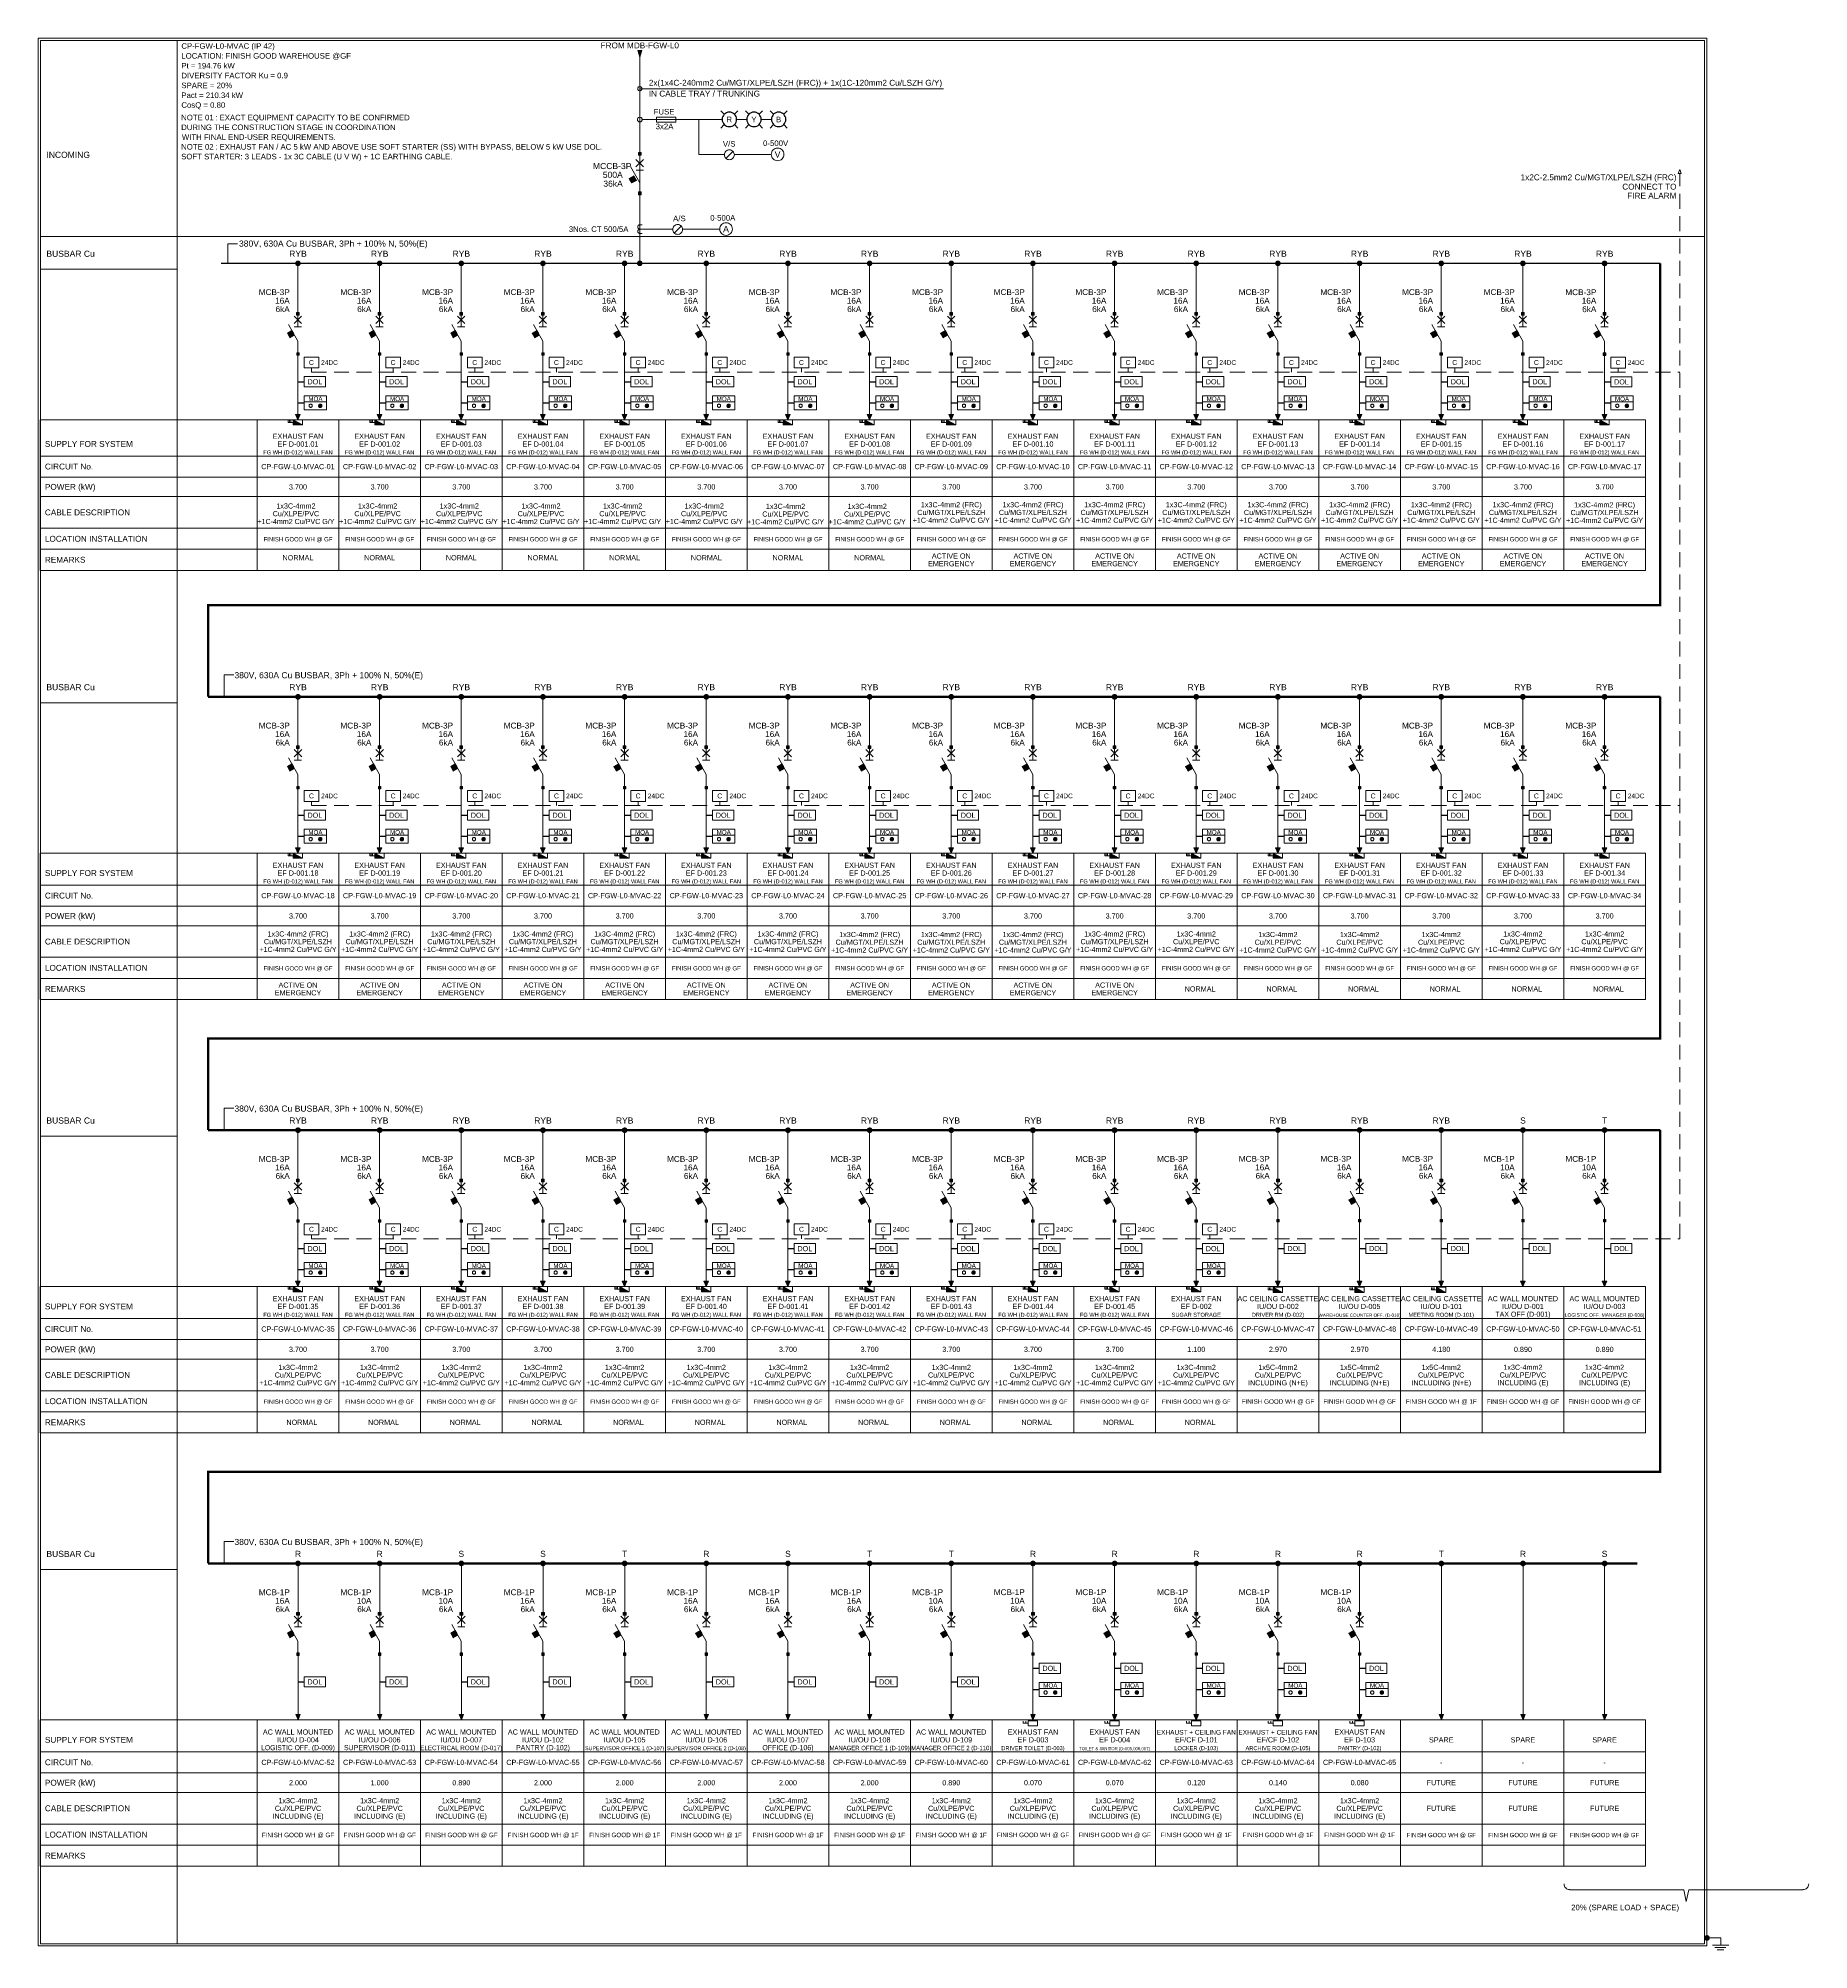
# Model space of a CAD drawing. Header units: millimetres. Extents: x -33055 to 42243, y -56860 to 24450.
import ezdxf
from ezdxf.enums import TextEntityAlignment as Align

# ---------------------------------------------------------------- set-up
doc = ezdxf.new("R2010")
doc.units = ezdxf.units.MM
for name, color, linetype in [('A-PATT-CONC', 7, 'Continuous'), ('ACT-E-LINE 01', 7, 'Continuous'), ('E-BUSBAR', 7, 'Continuous'), ('E-CTRL', 7, 'Continuous'), ('E-FRAME', 7, 'Continuous'), ('E-GRAY', 7, 'Continuous'), ('E-LAMP-B', 7, 'Continuous'), ('E-LAMP-R', 7, 'Continuous'), ('E-LAMP-Y', 7, 'Continuous'), ('E-LEADER', 7, 'Continuous'), ('E-NOTE', 7, 'Continuous'), ('E-SLD', 7, 'Continuous'), ('E-TABLE', 7, 'Continuous'), ('E-TABLE-L', 7, 'Continuous'), ('E-TEXT', 7, 'Continuous')]:
    doc.layers.add(name, color=color, linetype=linetype)
doc.styles.add('ARIAL', font='arial.ttf')

msp = doc.modelspace()

# ---------------------------------------------------------------- hatches: boundary and pattern name
at = {"layer": 'A-PATT-CONC'}
h = msp.add_hatch(color=7, dxfattribs=at)
h.dxf.hatch_style = 1
h.paths.add_polyline_path([(-22207, 8215), (-21814, 7999), (-22207, 7999), (-22207, 8215)])
h = msp.add_hatch(color=7, dxfattribs=at)
h.dxf.hatch_style = 1
h.paths.add_polyline_path([(-18734, 8215), (-18341, 7999), (-18734, 7999), (-18734, 8215)])
h = msp.add_hatch(color=7, dxfattribs=at)
h.dxf.hatch_style = 1
h.paths.add_polyline_path([(-15261, 8215), (-14868, 7999), (-15261, 7999), (-15261, 8215)])
h = msp.add_hatch(color=7, dxfattribs=at)
h.dxf.hatch_style = 1
h.paths.add_polyline_path([(-11788, 8215), (-11394, 7999), (-11788, 7999), (-11788, 8215)])
h = msp.add_hatch(color=7, dxfattribs=at)
h.dxf.hatch_style = 1
h.paths.add_polyline_path([(-8315, 8215), (-7921, 7999), (-8315, 7999), (-8315, 8215)])
h = msp.add_hatch(color=7, dxfattribs=at)
h.dxf.hatch_style = 1
h.paths.add_polyline_path([(-4842, 8215), (-4448, 7999), (-4842, 7999), (-4842, 8215)])
h = msp.add_hatch(color=7, dxfattribs=at)
h.dxf.hatch_style = 1
h.paths.add_polyline_path([(-1369, 8215), (-975, 7999), (-1369, 7999), (-1369, 8215)])
h = msp.add_hatch(color=7, dxfattribs=at)
h.dxf.hatch_style = 1
h.paths.add_polyline_path([(2104, 8215), (2498, 7999), (2104, 7999), (2104, 8215)])
h = msp.add_hatch(color=7, dxfattribs=at)
h.dxf.hatch_style = 1
h.paths.add_polyline_path([(5577, 8215), (5971, 7999), (5577, 7999), (5577, 8215)])
h = msp.add_hatch(color=7, dxfattribs=at)
h.dxf.hatch_style = 1
h.paths.add_polyline_path([(9050, 8215), (9444, 7999), (9050, 7999), (9050, 8215)])
h = msp.add_hatch(color=7, dxfattribs=at)
h.dxf.hatch_style = 1
h.paths.add_polyline_path([(12524, 8215), (12917, 7999), (12524, 7999), (12524, 8215)])
h = msp.add_hatch(color=7, dxfattribs=at)
h.dxf.hatch_style = 1
h.paths.add_polyline_path([(15997, 8215), (16390, 7999), (15997, 7999), (15997, 8215)])
h = msp.add_hatch(color=7, dxfattribs=at)
h.dxf.hatch_style = 1
h.paths.add_polyline_path([(19470, 8215), (19863, 7999), (19470, 7999), (19470, 8215)])
h = msp.add_hatch(color=7, dxfattribs=at)
h.dxf.hatch_style = 1
h.paths.add_polyline_path([(22943, 8215), (23337, 7999), (22943, 7999), (22943, 8215)])
h = msp.add_hatch(color=7, dxfattribs=at)
h.dxf.hatch_style = 1
h.paths.add_polyline_path([(26416, 8215), (26810, 7999), (26416, 7999), (26416, 8215)])
h = msp.add_hatch(color=7, dxfattribs=at)
h.dxf.hatch_style = 1
h.paths.add_polyline_path([(29889, 8215), (30283, 7999), (29889, 7999), (29889, 8215)])
h = msp.add_hatch(color=7, dxfattribs=at)
h.dxf.hatch_style = 1
h.paths.add_polyline_path([(33362, 8215), (33755, 7999), (33362, 7999), (33362, 8215)])
h = msp.add_hatch(color=7, dxfattribs=at)
h.dxf.hatch_style = 1
h.paths.add_polyline_path([(-22207, -10218), (-21813, -10434), (-22207, -10434), (-22207, -10218)])
h = msp.add_hatch(color=7, dxfattribs=at)
h.dxf.hatch_style = 1
h.paths.add_polyline_path([(-18734, -10218), (-18340, -10434), (-18734, -10434), (-18734, -10218)])
h = msp.add_hatch(color=7, dxfattribs=at)
h.dxf.hatch_style = 1
h.paths.add_polyline_path([(-15261, -10218), (-14867, -10434), (-15261, -10434), (-15261, -10218)])
h = msp.add_hatch(color=7, dxfattribs=at)
h.dxf.hatch_style = 1
h.paths.add_polyline_path([(-11788, -10218), (-11394, -10434), (-11788, -10434), (-11788, -10218)])
h = msp.add_hatch(color=7, dxfattribs=at)
h.dxf.hatch_style = 1
h.paths.add_polyline_path([(-8315, -10218), (-7921, -10434), (-8315, -10434), (-8315, -10218)])
h = msp.add_hatch(color=7, dxfattribs=at)
h.dxf.hatch_style = 1
h.paths.add_polyline_path([(-4842, -10218), (-4448, -10434), (-4842, -10434), (-4842, -10218)])
h = msp.add_hatch(color=7, dxfattribs=at)
h.dxf.hatch_style = 1
h.paths.add_polyline_path([(-1369, -10218), (-975, -10434), (-1369, -10434), (-1369, -10218)])
h = msp.add_hatch(color=7, dxfattribs=at)
h.dxf.hatch_style = 1
h.paths.add_polyline_path([(2104, -10218), (2498, -10434), (2104, -10434), (2104, -10218)])
h = msp.add_hatch(color=7, dxfattribs=at)
h.dxf.hatch_style = 1
h.paths.add_polyline_path([(5577, -10218), (5971, -10434), (5577, -10434), (5577, -10218)])
h = msp.add_hatch(color=7, dxfattribs=at)
h.dxf.hatch_style = 1
h.paths.add_polyline_path([(9050, -10218), (9444, -10434), (9050, -10434), (9050, -10218)])
h = msp.add_hatch(color=7, dxfattribs=at)
h.dxf.hatch_style = 1
h.paths.add_polyline_path([(12523, -10218), (12917, -10434), (12523, -10434), (12523, -10218)])
h = msp.add_hatch(color=7, dxfattribs=at)
h.dxf.hatch_style = 1
h.paths.add_polyline_path([(15996, -10218), (16390, -10434), (15996, -10434), (15996, -10218)])
h = msp.add_hatch(color=7, dxfattribs=at)
h.dxf.hatch_style = 1
h.paths.add_polyline_path([(19470, -10218), (19863, -10434), (19470, -10434), (19470, -10218)])
h = msp.add_hatch(color=7, dxfattribs=at)
h.dxf.hatch_style = 1
h.paths.add_polyline_path([(22943, -10218), (23336, -10434), (22943, -10434), (22943, -10218)])
h = msp.add_hatch(color=7, dxfattribs=at)
h.dxf.hatch_style = 1
h.paths.add_polyline_path([(26416, -10218), (26809, -10434), (26416, -10434), (26416, -10218)])
h = msp.add_hatch(color=7, dxfattribs=at)
h.dxf.hatch_style = 1
h.paths.add_polyline_path([(29889, -10218), (30283, -10434), (29889, -10434), (29889, -10218)])
h = msp.add_hatch(color=7, dxfattribs=at)
h.dxf.hatch_style = 1
h.paths.add_polyline_path([(33362, -10218), (33756, -10434), (33362, -10434), (33362, -10218)])
h = msp.add_hatch(color=7, dxfattribs=at)
h.dxf.hatch_style = 1
h.paths.add_polyline_path([(-22207, -28652), (-21813, -28868), (-22207, -28868), (-22207, -28652)])
h = msp.add_hatch(color=7, dxfattribs=at)
h.dxf.hatch_style = 1
h.paths.add_polyline_path([(-18734, -28652), (-18340, -28868), (-18734, -28868), (-18734, -28652)])
h = msp.add_hatch(color=7, dxfattribs=at)
h.dxf.hatch_style = 1
h.paths.add_polyline_path([(-15261, -28652), (-14867, -28868), (-15261, -28868), (-15261, -28652)])
h = msp.add_hatch(color=7, dxfattribs=at)
h.dxf.hatch_style = 1
h.paths.add_polyline_path([(-11788, -28652), (-11394, -28868), (-11788, -28868), (-11788, -28652)])
h = msp.add_hatch(color=7, dxfattribs=at)
h.dxf.hatch_style = 1
h.paths.add_polyline_path([(-8315, -28652), (-7921, -28868), (-8315, -28868), (-8315, -28652)])
h = msp.add_hatch(color=7, dxfattribs=at)
h.dxf.hatch_style = 1
h.paths.add_polyline_path([(-4842, -28652), (-4448, -28868), (-4842, -28868), (-4842, -28652)])
h = msp.add_hatch(color=7, dxfattribs=at)
h.dxf.hatch_style = 1
h.paths.add_polyline_path([(-1369, -28652), (-975, -28868), (-1369, -28868), (-1369, -28652)])
h = msp.add_hatch(color=7, dxfattribs=at)
h.dxf.hatch_style = 1
h.paths.add_polyline_path([(2104, -28652), (2498, -28868), (2104, -28868), (2104, -28652)])
h = msp.add_hatch(color=7, dxfattribs=at)
h.dxf.hatch_style = 1
h.paths.add_polyline_path([(5577, -28652), (5971, -28868), (5577, -28868), (5577, -28652)])
h = msp.add_hatch(color=7, dxfattribs=at)
h.dxf.hatch_style = 1
h.paths.add_polyline_path([(9050, -28652), (9444, -28868), (9050, -28868), (9050, -28652)])
h = msp.add_hatch(color=7, dxfattribs=at)
h.dxf.hatch_style = 1
h.paths.add_polyline_path([(12523, -28652), (12917, -28868), (12523, -28868), (12523, -28652)])
h = msp.add_hatch(color=7, dxfattribs=at)
h.dxf.hatch_style = 1
h.paths.add_polyline_path([(15996, -28652), (16390, -28868), (15996, -28868), (15996, -28652)])
h = msp.add_hatch(color=7, dxfattribs=at)
h.dxf.hatch_style = 1
h.paths.add_polyline_path([(19466, -28682), (19863, -28902), (19466, -28902), (19466, -28682)])
h = msp.add_hatch(color=7, dxfattribs=at)
h.dxf.hatch_style = 1
h.paths.add_polyline_path([(22939, -28682), (23336, -28902), (22939, -28902), (22939, -28682)])
h = msp.add_hatch(color=7, dxfattribs=at)
h.dxf.hatch_style = 1
h.paths.add_polyline_path([(26412, -28682), (26809, -28902), (26412, -28902), (26412, -28682)])
at = {"layer": 'E-SLD'}
h = msp.add_hatch(color=7, dxfattribs=at)
h.dxf.hatch_style = 1
h.paths.add_polyline_path([(-7562, 23921), (-7380, 23921), (-7473, 23650), (-7562, 23921)])
h = msp.add_hatch(color=7, dxfattribs=at)
h.dxf.hatch_style = 1
h.paths.add_polyline_path([(-7414, 19590), (-7528, 19590), (-7414, 19476), (-7414, 19590)])
h.paths.add_polyline_path([(-7528, 19590), (-7414, 19476), (-7528, 19476), (-7528, 19590)])
h = msp.add_hatch(color=7, dxfattribs=at)
h.dxf.hatch_style = 1
h.paths.add_polyline_path([(-7731, 18603), (-7664, 18489), (-7922, 18489), (-7731, 18603)])
h = msp.add_hatch(color=7, dxfattribs=at)
h.dxf.hatch_style = 1
h.paths.add_polyline_path([(-7922, 18489), (-7875, 18404), (-7617, 18404), (-7922, 18489)])
h.paths.add_polyline_path([(-7875, 18404), (-7617, 18404), (-7812, 18294), (-7875, 18404)])
h = msp.add_hatch(color=7, dxfattribs=at)
h.dxf.hatch_style = 1
h.paths.add_polyline_path([(-7922, 18489), (-7664, 18489), (-7617, 18404), (-7922, 18489)])
h = msp.add_hatch(color=7, dxfattribs=at)
h.dxf.hatch_style = 1
h.paths.add_polyline_path([(-7414, 17909), (-7528, 17909), (-7414, 17795), (-7414, 17909)])
h.paths.add_polyline_path([(-7528, 17909), (-7414, 17795), (-7528, 17795), (-7528, 17909)])
h = msp.add_hatch(color=7, dxfattribs=at)
h.dxf.hatch_style = 1
h.paths.add_polyline_path([(-21920, 14899), (-22102, 14899), (-21920, 14891), (-21920, 14899)])
h.paths.add_polyline_path([(-22102, 14899), (-21920, 14891), (-22106, 14891), (-22102, 14899)])
h = msp.add_hatch(color=7, dxfattribs=at)
h.dxf.hatch_style = 1
h.paths.add_polyline_path([(-21920, 14891), (-22106, 14891), (-21915, 14882), (-21920, 14891)])
h.paths.add_polyline_path([(-22106, 14891), (-21915, 14882), (-22106, 14882), (-22106, 14891)])
h = msp.add_hatch(color=7, dxfattribs=at)
h.dxf.hatch_style = 1
h.paths.add_polyline_path([(-21915, 14882), (-22106, 14882), (-21915, 14870), (-21915, 14882)])
h.paths.add_polyline_path([(-22106, 14882), (-21915, 14870), (-22106, 14870), (-22106, 14882)])
h = msp.add_hatch(color=7, dxfattribs=at)
h.dxf.hatch_style = 1
h.paths.add_polyline_path([(-21915, 14870), (-22106, 14870), (-21915, 14861), (-21915, 14870)])
h.paths.add_polyline_path([(-22106, 14870), (-21915, 14861), (-22106, 14861), (-22106, 14870)])
h = msp.add_hatch(color=7, dxfattribs=at)
h.dxf.hatch_style = 1
h.paths.add_polyline_path([(-21915, 14861), (-22106, 14861), (-21920, 14853), (-21915, 14861)])
h.paths.add_polyline_path([(-22106, 14861), (-21920, 14853), (-22106, 14853), (-22106, 14861)])
h = msp.add_hatch(color=7, dxfattribs=at)
h.dxf.hatch_style = 1
h.paths.add_polyline_path([(-21920, 14853), (-22106, 14853), (-21920, 14844), (-21920, 14853)])
h.paths.add_polyline_path([(-22106, 14853), (-21920, 14844), (-22102, 14844), (-22106, 14853)])
h = msp.add_hatch(color=7, dxfattribs=at)
h.dxf.hatch_style = 1
h.paths.add_polyline_path([(-21924, 14908), (-22097, 14908), (-21920, 14899), (-21924, 14908)])
h.paths.add_polyline_path([(-22097, 14908), (-21920, 14899), (-22102, 14899), (-22097, 14908)])
h = msp.add_hatch(color=7, dxfattribs=at)
h.dxf.hatch_style = 1
h.paths.add_polyline_path([(-21920, 14844), (-22102, 14844), (-21924, 14836), (-21920, 14844)])
h.paths.add_polyline_path([(-22102, 14844), (-21924, 14836), (-22097, 14836), (-22102, 14844)])
h = msp.add_hatch(color=7, dxfattribs=at)
h.dxf.hatch_style = 1
h.paths.add_polyline_path([(-21932, 14925), (-22089, 14925), (-21928, 14916), (-21932, 14925)])
h.paths.add_polyline_path([(-22089, 14925), (-21928, 14916), (-22097, 14916), (-22089, 14925)])
h = msp.add_hatch(color=7, dxfattribs=at)
h.dxf.hatch_style = 1
h.paths.add_polyline_path([(-21928, 14916), (-22097, 14916), (-21924, 14908), (-21928, 14916)])
h.paths.add_polyline_path([(-22097, 14916), (-21924, 14908), (-22097, 14908), (-22097, 14916)])
h = msp.add_hatch(color=7, dxfattribs=at)
h.dxf.hatch_style = 1
h.paths.add_polyline_path([(-21924, 14836), (-22097, 14836), (-21928, 14827), (-21924, 14836)])
h.paths.add_polyline_path([(-22097, 14836), (-21928, 14827), (-22097, 14827), (-22097, 14836)])
h = msp.add_hatch(color=7, dxfattribs=at)
h.dxf.hatch_style = 1
h.paths.add_polyline_path([(-21928, 14827), (-22097, 14827), (-21932, 14819), (-21928, 14827)])
h.paths.add_polyline_path([(-22097, 14827), (-21932, 14819), (-22089, 14819), (-22097, 14827)])
h = msp.add_hatch(color=7, dxfattribs=at)
h.dxf.hatch_style = 1
h.paths.add_polyline_path([(-21937, 14929), (-22085, 14929), (-21932, 14925), (-21937, 14929)])
h.paths.add_polyline_path([(-22085, 14929), (-21932, 14925), (-22089, 14925), (-22085, 14929)])
h = msp.add_hatch(color=7, dxfattribs=at)
h.dxf.hatch_style = 1
h.paths.add_polyline_path([(-21932, 14819), (-22089, 14819), (-21937, 14810), (-21932, 14819)])
h.paths.add_polyline_path([(-22089, 14819), (-21937, 14810), (-22085, 14810), (-22089, 14819)])
h = msp.add_hatch(color=7, dxfattribs=at)
h.dxf.hatch_style = 1
h.paths.add_polyline_path([(-21941, 14937), (-22080, 14937), (-21937, 14929), (-21941, 14937)])
h.paths.add_polyline_path([(-22080, 14937), (-21937, 14929), (-22085, 14929), (-22080, 14937)])
h = msp.add_hatch(color=7, dxfattribs=at)
h.dxf.hatch_style = 1
h.paths.add_polyline_path([(-21937, 14810), (-22085, 14810), (-21941, 14806), (-21937, 14810)])
h.paths.add_polyline_path([(-22085, 14810), (-21941, 14806), (-22080, 14806), (-22085, 14810)])
h = msp.add_hatch(color=7, dxfattribs=at)
h.dxf.hatch_style = 1
h.paths.add_polyline_path([(-21949, 14942), (-22072, 14942), (-21941, 14937), (-21949, 14942)])
h.paths.add_polyline_path([(-22072, 14942), (-21941, 14937), (-22080, 14937), (-22072, 14942)])
h = msp.add_hatch(color=7, dxfattribs=at)
h.dxf.hatch_style = 1
h.paths.add_polyline_path([(-21941, 14806), (-22080, 14806), (-21949, 14798), (-21941, 14806)])
h.paths.add_polyline_path([(-22080, 14806), (-21949, 14798), (-22072, 14798), (-22080, 14806)])
h = msp.add_hatch(color=7, dxfattribs=at)
h.dxf.hatch_style = 1
h.paths.add_polyline_path([(-21958, 14950), (-22064, 14950), (-21949, 14942), (-21958, 14950)])
h.paths.add_polyline_path([(-22064, 14950), (-21949, 14942), (-22072, 14942), (-22064, 14950)])
h = msp.add_hatch(color=7, dxfattribs=at)
h.dxf.hatch_style = 1
h.paths.add_polyline_path([(-21949, 14798), (-22072, 14798), (-21958, 14793), (-21949, 14798)])
h.paths.add_polyline_path([(-22072, 14798), (-21958, 14793), (-22064, 14793), (-22072, 14798)])
h = msp.add_hatch(color=7, dxfattribs=at)
h.dxf.hatch_style = 1
h.paths.add_polyline_path([(-21966, 14954), (-22059, 14954), (-21958, 14950), (-21966, 14954)])
h.paths.add_polyline_path([(-22059, 14954), (-21958, 14950), (-22064, 14950), (-22059, 14954)])
h = msp.add_hatch(color=7, dxfattribs=at)
h.dxf.hatch_style = 1
h.paths.add_polyline_path([(-21958, 14793), (-22064, 14793), (-21966, 14789), (-21958, 14793)])
h.paths.add_polyline_path([(-22064, 14793), (-21966, 14789), (-22059, 14789), (-22064, 14793)])
h = msp.add_hatch(color=7, dxfattribs=at)
h.dxf.hatch_style = 1
h.paths.add_polyline_path([(-21970, 14959), (-22051, 14959), (-21966, 14954), (-21970, 14959)])
h.paths.add_polyline_path([(-22051, 14959), (-21966, 14954), (-22059, 14954), (-22051, 14959)])
h = msp.add_hatch(color=7, dxfattribs=at)
h.dxf.hatch_style = 1
h.paths.add_polyline_path([(-21966, 14789), (-22059, 14789), (-21970, 14785), (-21966, 14789)])
h.paths.add_polyline_path([(-22059, 14789), (-21970, 14785), (-22051, 14785), (-22059, 14789)])
h = msp.add_hatch(color=7, dxfattribs=at)
h.dxf.hatch_style = 1
h.paths.add_polyline_path([(-21983, 14963), (-22042, 14963), (-21970, 14959), (-21983, 14963)])
h.paths.add_polyline_path([(-22042, 14963), (-21970, 14959), (-22051, 14959), (-22042, 14963)])
h = msp.add_hatch(color=7, dxfattribs=at)
h.dxf.hatch_style = 1
h.paths.add_polyline_path([(-21970, 14785), (-22051, 14785), (-21983, 14781), (-21970, 14785)])
h.paths.add_polyline_path([(-22051, 14785), (-21983, 14781), (-22042, 14781), (-22051, 14785)])
h = msp.add_hatch(color=7, dxfattribs=at)
h.dxf.hatch_style = 1
h.paths.add_polyline_path([(-21987, 14963), (-22030, 14963), (-21983, 14963), (-21987, 14963)])
h.paths.add_polyline_path([(-22030, 14963), (-21983, 14963), (-22042, 14963), (-22030, 14963)])
h = msp.add_hatch(color=7, dxfattribs=at)
h.dxf.hatch_style = 1
h.paths.add_polyline_path([(-21983, 14781), (-22042, 14781), (-21987, 14781), (-21983, 14781)])
h.paths.add_polyline_path([(-22042, 14781), (-21987, 14781), (-22030, 14781), (-22042, 14781)])
h = msp.add_hatch(color=7, dxfattribs=at)
h.dxf.hatch_style = 1
h.paths.add_polyline_path([(-22000, 14967), (-22025, 14967), (-21987, 14963), (-22000, 14967)])
h.paths.add_polyline_path([(-22025, 14967), (-21987, 14963), (-22030, 14963), (-22025, 14967)])
h = msp.add_hatch(color=7, dxfattribs=at)
h.dxf.hatch_style = 1
h.paths.add_polyline_path([(-22030, 14781), (-22025, 14777), (-22000, 14777), (-22030, 14781)])
h.paths.add_polyline_path([(-22025, 14777), (-22000, 14777), (-22008, 14777), (-22025, 14777)])
h = msp.add_hatch(color=7, dxfattribs=at)
h.dxf.hatch_style = 1
h.paths.add_polyline_path([(-22030, 14781), (-21987, 14781), (-22000, 14777), (-22030, 14781)])
h = msp.add_hatch(color=7, dxfattribs=at)
h.dxf.hatch_style = 1
h.paths.add_polyline_path([(-22008, 14967), (-22000, 14967), (-22025, 14967), (-22008, 14967)])
h = msp.add_hatch(color=7, dxfattribs=at)
h.dxf.hatch_style = 1
h.paths.add_polyline_path([(-18446, 14899), (-18629, 14899), (-18446, 14891), (-18446, 14899)])
h.paths.add_polyline_path([(-18629, 14899), (-18446, 14891), (-18633, 14891), (-18629, 14899)])
h = msp.add_hatch(color=7, dxfattribs=at)
h.dxf.hatch_style = 1
h.paths.add_polyline_path([(-18446, 14891), (-18633, 14891), (-18442, 14882), (-18446, 14891)])
h.paths.add_polyline_path([(-18633, 14891), (-18442, 14882), (-18633, 14882), (-18633, 14891)])
h = msp.add_hatch(color=7, dxfattribs=at)
h.dxf.hatch_style = 1
h.paths.add_polyline_path([(-18442, 14882), (-18633, 14882), (-18442, 14870), (-18442, 14882)])
h.paths.add_polyline_path([(-18633, 14882), (-18442, 14870), (-18633, 14870), (-18633, 14882)])
h = msp.add_hatch(color=7, dxfattribs=at)
h.dxf.hatch_style = 1
h.paths.add_polyline_path([(-18442, 14870), (-18633, 14870), (-18442, 14861), (-18442, 14870)])
h.paths.add_polyline_path([(-18633, 14870), (-18442, 14861), (-18633, 14861), (-18633, 14870)])
h = msp.add_hatch(color=7, dxfattribs=at)
h.dxf.hatch_style = 1
h.paths.add_polyline_path([(-18442, 14861), (-18633, 14861), (-18446, 14853), (-18442, 14861)])
h.paths.add_polyline_path([(-18633, 14861), (-18446, 14853), (-18633, 14853), (-18633, 14861)])
h = msp.add_hatch(color=7, dxfattribs=at)
h.dxf.hatch_style = 1
h.paths.add_polyline_path([(-18446, 14853), (-18633, 14853), (-18446, 14844), (-18446, 14853)])
h.paths.add_polyline_path([(-18633, 14853), (-18446, 14844), (-18629, 14844), (-18633, 14853)])
h = msp.add_hatch(color=7, dxfattribs=at)
h.dxf.hatch_style = 1
h.paths.add_polyline_path([(-18451, 14908), (-18624, 14908), (-18446, 14899), (-18451, 14908)])
h.paths.add_polyline_path([(-18624, 14908), (-18446, 14899), (-18629, 14899), (-18624, 14908)])
h = msp.add_hatch(color=7, dxfattribs=at)
h.dxf.hatch_style = 1
h.paths.add_polyline_path([(-18446, 14844), (-18629, 14844), (-18451, 14836), (-18446, 14844)])
h.paths.add_polyline_path([(-18629, 14844), (-18451, 14836), (-18624, 14836), (-18629, 14844)])
h = msp.add_hatch(color=7, dxfattribs=at)
h.dxf.hatch_style = 1
h.paths.add_polyline_path([(-18459, 14925), (-18616, 14925), (-18455, 14916), (-18459, 14925)])
h.paths.add_polyline_path([(-18616, 14925), (-18455, 14916), (-18624, 14916), (-18616, 14925)])
h = msp.add_hatch(color=7, dxfattribs=at)
h.dxf.hatch_style = 1
h.paths.add_polyline_path([(-18455, 14916), (-18624, 14916), (-18451, 14908), (-18455, 14916)])
h.paths.add_polyline_path([(-18624, 14916), (-18451, 14908), (-18624, 14908), (-18624, 14916)])
h = msp.add_hatch(color=7, dxfattribs=at)
h.dxf.hatch_style = 1
h.paths.add_polyline_path([(-18451, 14836), (-18624, 14836), (-18455, 14827), (-18451, 14836)])
h.paths.add_polyline_path([(-18624, 14836), (-18455, 14827), (-18624, 14827), (-18624, 14836)])
h = msp.add_hatch(color=7, dxfattribs=at)
h.dxf.hatch_style = 1
h.paths.add_polyline_path([(-18455, 14827), (-18624, 14827), (-18459, 14819), (-18455, 14827)])
h.paths.add_polyline_path([(-18624, 14827), (-18459, 14819), (-18616, 14819), (-18624, 14827)])
h = msp.add_hatch(color=7, dxfattribs=at)
h.dxf.hatch_style = 1
h.paths.add_polyline_path([(-18463, 14929), (-18612, 14929), (-18459, 14925), (-18463, 14929)])
h.paths.add_polyline_path([(-18612, 14929), (-18459, 14925), (-18616, 14925), (-18612, 14929)])
h = msp.add_hatch(color=7, dxfattribs=at)
h.dxf.hatch_style = 1
h.paths.add_polyline_path([(-18459, 14819), (-18616, 14819), (-18463, 14810), (-18459, 14819)])
h.paths.add_polyline_path([(-18616, 14819), (-18463, 14810), (-18612, 14810), (-18616, 14819)])
h = msp.add_hatch(color=7, dxfattribs=at)
h.dxf.hatch_style = 1
h.paths.add_polyline_path([(-18468, 14937), (-18607, 14937), (-18463, 14929), (-18468, 14937)])
h.paths.add_polyline_path([(-18607, 14937), (-18463, 14929), (-18612, 14929), (-18607, 14937)])
h = msp.add_hatch(color=7, dxfattribs=at)
h.dxf.hatch_style = 1
h.paths.add_polyline_path([(-18463, 14810), (-18612, 14810), (-18468, 14806), (-18463, 14810)])
h.paths.add_polyline_path([(-18612, 14810), (-18468, 14806), (-18607, 14806), (-18612, 14810)])
h = msp.add_hatch(color=7, dxfattribs=at)
h.dxf.hatch_style = 1
h.paths.add_polyline_path([(-18476, 14942), (-18599, 14942), (-18468, 14937), (-18476, 14942)])
h.paths.add_polyline_path([(-18599, 14942), (-18468, 14937), (-18607, 14937), (-18599, 14942)])
h = msp.add_hatch(color=7, dxfattribs=at)
h.dxf.hatch_style = 1
h.paths.add_polyline_path([(-18468, 14806), (-18607, 14806), (-18476, 14798), (-18468, 14806)])
h.paths.add_polyline_path([(-18607, 14806), (-18476, 14798), (-18599, 14798), (-18607, 14806)])
h = msp.add_hatch(color=7, dxfattribs=at)
h.dxf.hatch_style = 1
h.paths.add_polyline_path([(-18485, 14950), (-18590, 14950), (-18476, 14942), (-18485, 14950)])
h.paths.add_polyline_path([(-18590, 14950), (-18476, 14942), (-18599, 14942), (-18590, 14950)])
h = msp.add_hatch(color=7, dxfattribs=at)
h.dxf.hatch_style = 1
h.paths.add_polyline_path([(-18476, 14798), (-18599, 14798), (-18485, 14793), (-18476, 14798)])
h.paths.add_polyline_path([(-18599, 14798), (-18485, 14793), (-18590, 14793), (-18599, 14798)])
h = msp.add_hatch(color=7, dxfattribs=at)
h.dxf.hatch_style = 1
h.paths.add_polyline_path([(-18493, 14954), (-18586, 14954), (-18485, 14950), (-18493, 14954)])
h.paths.add_polyline_path([(-18586, 14954), (-18485, 14950), (-18590, 14950), (-18586, 14954)])
h = msp.add_hatch(color=7, dxfattribs=at)
h.dxf.hatch_style = 1
h.paths.add_polyline_path([(-18485, 14793), (-18590, 14793), (-18493, 14789), (-18485, 14793)])
h.paths.add_polyline_path([(-18590, 14793), (-18493, 14789), (-18586, 14789), (-18590, 14793)])
h = msp.add_hatch(color=7, dxfattribs=at)
h.dxf.hatch_style = 1
h.paths.add_polyline_path([(-18497, 14959), (-18578, 14959), (-18493, 14954), (-18497, 14959)])
h.paths.add_polyline_path([(-18578, 14959), (-18493, 14954), (-18586, 14954), (-18578, 14959)])
h = msp.add_hatch(color=7, dxfattribs=at)
h.dxf.hatch_style = 1
h.paths.add_polyline_path([(-18493, 14789), (-18586, 14789), (-18497, 14785), (-18493, 14789)])
h.paths.add_polyline_path([(-18586, 14789), (-18497, 14785), (-18578, 14785), (-18586, 14789)])
h = msp.add_hatch(color=7, dxfattribs=at)
h.dxf.hatch_style = 1
h.paths.add_polyline_path([(-18510, 14963), (-18569, 14963), (-18497, 14959), (-18510, 14963)])
h.paths.add_polyline_path([(-18569, 14963), (-18497, 14959), (-18578, 14959), (-18569, 14963)])
h = msp.add_hatch(color=7, dxfattribs=at)
h.dxf.hatch_style = 1
h.paths.add_polyline_path([(-18497, 14785), (-18578, 14785), (-18510, 14781), (-18497, 14785)])
h.paths.add_polyline_path([(-18578, 14785), (-18510, 14781), (-18569, 14781), (-18578, 14785)])
h = msp.add_hatch(color=7, dxfattribs=at)
h.dxf.hatch_style = 1
h.paths.add_polyline_path([(-18514, 14963), (-18557, 14963), (-18510, 14963), (-18514, 14963)])
h.paths.add_polyline_path([(-18557, 14963), (-18510, 14963), (-18569, 14963), (-18557, 14963)])
h = msp.add_hatch(color=7, dxfattribs=at)
h.dxf.hatch_style = 1
h.paths.add_polyline_path([(-18510, 14781), (-18569, 14781), (-18514, 14781), (-18510, 14781)])
h.paths.add_polyline_path([(-18569, 14781), (-18514, 14781), (-18557, 14781), (-18569, 14781)])
h = msp.add_hatch(color=7, dxfattribs=at)
h.dxf.hatch_style = 1
h.paths.add_polyline_path([(-18527, 14967), (-18552, 14967), (-18514, 14963), (-18527, 14967)])
h.paths.add_polyline_path([(-18552, 14967), (-18514, 14963), (-18557, 14963), (-18552, 14967)])
h = msp.add_hatch(color=7, dxfattribs=at)
h.dxf.hatch_style = 1
h.paths.add_polyline_path([(-18557, 14781), (-18552, 14777), (-18527, 14777), (-18557, 14781)])
h.paths.add_polyline_path([(-18552, 14777), (-18527, 14777), (-18535, 14777), (-18552, 14777)])
h = msp.add_hatch(color=7, dxfattribs=at)
h.dxf.hatch_style = 1
h.paths.add_polyline_path([(-18557, 14781), (-18514, 14781), (-18527, 14777), (-18557, 14781)])
h = msp.add_hatch(color=7, dxfattribs=at)
h.dxf.hatch_style = 1
h.paths.add_polyline_path([(-18535, 14967), (-18527, 14967), (-18552, 14967), (-18535, 14967)])
h = msp.add_hatch(color=7, dxfattribs=at)
h.dxf.hatch_style = 1
h.paths.add_polyline_path([(-14973, 14899), (-15155, 14899), (-14973, 14891), (-14973, 14899)])
h.paths.add_polyline_path([(-15155, 14899), (-14973, 14891), (-15160, 14891), (-15155, 14899)])
h = msp.add_hatch(color=7, dxfattribs=at)
h.dxf.hatch_style = 1
h.paths.add_polyline_path([(-14973, 14891), (-15160, 14891), (-14969, 14882), (-14973, 14891)])
h.paths.add_polyline_path([(-15160, 14891), (-14969, 14882), (-15160, 14882), (-15160, 14891)])
h = msp.add_hatch(color=7, dxfattribs=at)
h.dxf.hatch_style = 1
h.paths.add_polyline_path([(-14969, 14882), (-15160, 14882), (-14969, 14870), (-14969, 14882)])
h.paths.add_polyline_path([(-15160, 14882), (-14969, 14870), (-15160, 14870), (-15160, 14882)])
h = msp.add_hatch(color=7, dxfattribs=at)
h.dxf.hatch_style = 1
h.paths.add_polyline_path([(-14969, 14870), (-15160, 14870), (-14969, 14861), (-14969, 14870)])
h.paths.add_polyline_path([(-15160, 14870), (-14969, 14861), (-15160, 14861), (-15160, 14870)])
h = msp.add_hatch(color=7, dxfattribs=at)
h.dxf.hatch_style = 1
h.paths.add_polyline_path([(-14969, 14861), (-15160, 14861), (-14973, 14853), (-14969, 14861)])
h.paths.add_polyline_path([(-15160, 14861), (-14973, 14853), (-15160, 14853), (-15160, 14861)])
h = msp.add_hatch(color=7, dxfattribs=at)
h.dxf.hatch_style = 1
h.paths.add_polyline_path([(-14973, 14853), (-15160, 14853), (-14973, 14844), (-14973, 14853)])
h.paths.add_polyline_path([(-15160, 14853), (-14973, 14844), (-15155, 14844), (-15160, 14853)])
h = msp.add_hatch(color=7, dxfattribs=at)
h.dxf.hatch_style = 1
h.paths.add_polyline_path([(-14978, 14908), (-15151, 14908), (-14973, 14899), (-14978, 14908)])
h.paths.add_polyline_path([(-15151, 14908), (-14973, 14899), (-15155, 14899), (-15151, 14908)])
h = msp.add_hatch(color=7, dxfattribs=at)
h.dxf.hatch_style = 1
h.paths.add_polyline_path([(-14973, 14844), (-15155, 14844), (-14978, 14836), (-14973, 14844)])
h.paths.add_polyline_path([(-15155, 14844), (-14978, 14836), (-15151, 14836), (-15155, 14844)])
h = msp.add_hatch(color=7, dxfattribs=at)
h.dxf.hatch_style = 1
h.paths.add_polyline_path([(-14986, 14925), (-15143, 14925), (-14982, 14916), (-14986, 14925)])
h.paths.add_polyline_path([(-15143, 14925), (-14982, 14916), (-15151, 14916), (-15143, 14925)])
h = msp.add_hatch(color=7, dxfattribs=at)
h.dxf.hatch_style = 1
h.paths.add_polyline_path([(-14982, 14916), (-15151, 14916), (-14978, 14908), (-14982, 14916)])
h.paths.add_polyline_path([(-15151, 14916), (-14978, 14908), (-15151, 14908), (-15151, 14916)])
h = msp.add_hatch(color=7, dxfattribs=at)
h.dxf.hatch_style = 1
h.paths.add_polyline_path([(-14978, 14836), (-15151, 14836), (-14982, 14827), (-14978, 14836)])
h.paths.add_polyline_path([(-15151, 14836), (-14982, 14827), (-15151, 14827), (-15151, 14836)])
h = msp.add_hatch(color=7, dxfattribs=at)
h.dxf.hatch_style = 1
h.paths.add_polyline_path([(-14982, 14827), (-15151, 14827), (-14986, 14819), (-14982, 14827)])
h.paths.add_polyline_path([(-15151, 14827), (-14986, 14819), (-15143, 14819), (-15151, 14827)])
h = msp.add_hatch(color=7, dxfattribs=at)
h.dxf.hatch_style = 1
h.paths.add_polyline_path([(-14990, 14929), (-15138, 14929), (-14986, 14925), (-14990, 14929)])
h.paths.add_polyline_path([(-15138, 14929), (-14986, 14925), (-15143, 14925), (-15138, 14929)])
h = msp.add_hatch(color=7, dxfattribs=at)
h.dxf.hatch_style = 1
h.paths.add_polyline_path([(-14986, 14819), (-15143, 14819), (-14990, 14810), (-14986, 14819)])
h.paths.add_polyline_path([(-15143, 14819), (-14990, 14810), (-15138, 14810), (-15143, 14819)])
h = msp.add_hatch(color=7, dxfattribs=at)
h.dxf.hatch_style = 1
h.paths.add_polyline_path([(-14995, 14937), (-15134, 14937), (-14990, 14929), (-14995, 14937)])
h.paths.add_polyline_path([(-15134, 14937), (-14990, 14929), (-15138, 14929), (-15134, 14937)])
h = msp.add_hatch(color=7, dxfattribs=at)
h.dxf.hatch_style = 1
h.paths.add_polyline_path([(-14990, 14810), (-15138, 14810), (-14995, 14806), (-14990, 14810)])
h.paths.add_polyline_path([(-15138, 14810), (-14995, 14806), (-15134, 14806), (-15138, 14810)])
h = msp.add_hatch(color=7, dxfattribs=at)
h.dxf.hatch_style = 1
h.paths.add_polyline_path([(-15003, 14942), (-15126, 14942), (-14995, 14937), (-15003, 14942)])
h.paths.add_polyline_path([(-15126, 14942), (-14995, 14937), (-15134, 14937), (-15126, 14942)])
h = msp.add_hatch(color=7, dxfattribs=at)
h.dxf.hatch_style = 1
h.paths.add_polyline_path([(-14995, 14806), (-15134, 14806), (-15003, 14798), (-14995, 14806)])
h.paths.add_polyline_path([(-15134, 14806), (-15003, 14798), (-15126, 14798), (-15134, 14806)])
h = msp.add_hatch(color=7, dxfattribs=at)
h.dxf.hatch_style = 1
h.paths.add_polyline_path([(-15011, 14950), (-15117, 14950), (-15003, 14942), (-15011, 14950)])
h.paths.add_polyline_path([(-15117, 14950), (-15003, 14942), (-15126, 14942), (-15117, 14950)])
h = msp.add_hatch(color=7, dxfattribs=at)
h.dxf.hatch_style = 1
h.paths.add_polyline_path([(-15003, 14798), (-15126, 14798), (-15011, 14793), (-15003, 14798)])
h.paths.add_polyline_path([(-15126, 14798), (-15011, 14793), (-15117, 14793), (-15126, 14798)])
h = msp.add_hatch(color=7, dxfattribs=at)
h.dxf.hatch_style = 1
h.paths.add_polyline_path([(-15020, 14954), (-15113, 14954), (-15011, 14950), (-15020, 14954)])
h.paths.add_polyline_path([(-15113, 14954), (-15011, 14950), (-15117, 14950), (-15113, 14954)])
h = msp.add_hatch(color=7, dxfattribs=at)
h.dxf.hatch_style = 1
h.paths.add_polyline_path([(-15011, 14793), (-15117, 14793), (-15020, 14789), (-15011, 14793)])
h.paths.add_polyline_path([(-15117, 14793), (-15020, 14789), (-15113, 14789), (-15117, 14793)])
h = msp.add_hatch(color=7, dxfattribs=at)
h.dxf.hatch_style = 1
h.paths.add_polyline_path([(-15024, 14959), (-15105, 14959), (-15020, 14954), (-15024, 14959)])
h.paths.add_polyline_path([(-15105, 14959), (-15020, 14954), (-15113, 14954), (-15105, 14959)])
h = msp.add_hatch(color=7, dxfattribs=at)
h.dxf.hatch_style = 1
h.paths.add_polyline_path([(-15020, 14789), (-15113, 14789), (-15024, 14785), (-15020, 14789)])
h.paths.add_polyline_path([(-15113, 14789), (-15024, 14785), (-15105, 14785), (-15113, 14789)])
h = msp.add_hatch(color=7, dxfattribs=at)
h.dxf.hatch_style = 1
h.paths.add_polyline_path([(-15037, 14963), (-15096, 14963), (-15024, 14959), (-15037, 14963)])
h.paths.add_polyline_path([(-15096, 14963), (-15024, 14959), (-15105, 14959), (-15096, 14963)])
h = msp.add_hatch(color=7, dxfattribs=at)
h.dxf.hatch_style = 1
h.paths.add_polyline_path([(-15024, 14785), (-15105, 14785), (-15037, 14781), (-15024, 14785)])
h.paths.add_polyline_path([(-15105, 14785), (-15037, 14781), (-15096, 14781), (-15105, 14785)])
h = msp.add_hatch(color=7, dxfattribs=at)
h.dxf.hatch_style = 1
h.paths.add_polyline_path([(-15041, 14963), (-15083, 14963), (-15037, 14963), (-15041, 14963)])
h.paths.add_polyline_path([(-15083, 14963), (-15037, 14963), (-15096, 14963), (-15083, 14963)])
h = msp.add_hatch(color=7, dxfattribs=at)
h.dxf.hatch_style = 1
h.paths.add_polyline_path([(-15037, 14781), (-15096, 14781), (-15041, 14781), (-15037, 14781)])
h.paths.add_polyline_path([(-15096, 14781), (-15041, 14781), (-15083, 14781), (-15096, 14781)])
h = msp.add_hatch(color=7, dxfattribs=at)
h.dxf.hatch_style = 1
h.paths.add_polyline_path([(-15054, 14967), (-15079, 14967), (-15041, 14963), (-15054, 14967)])
h.paths.add_polyline_path([(-15079, 14967), (-15041, 14963), (-15083, 14963), (-15079, 14967)])
h = msp.add_hatch(color=7, dxfattribs=at)
h.dxf.hatch_style = 1
h.paths.add_polyline_path([(-15083, 14781), (-15079, 14777), (-15054, 14777), (-15083, 14781)])
h.paths.add_polyline_path([(-15079, 14777), (-15054, 14777), (-15062, 14777), (-15079, 14777)])
h = msp.add_hatch(color=7, dxfattribs=at)
h.dxf.hatch_style = 1
h.paths.add_polyline_path([(-15083, 14781), (-15041, 14781), (-15054, 14777), (-15083, 14781)])
h = msp.add_hatch(color=7, dxfattribs=at)
h.dxf.hatch_style = 1
h.paths.add_polyline_path([(-15062, 14967), (-15054, 14967), (-15079, 14967), (-15062, 14967)])
h = msp.add_hatch(color=7, dxfattribs=at)
h.dxf.hatch_style = 1
h.paths.add_polyline_path([(-11500, 14899), (-11682, 14899), (-11500, 14891), (-11500, 14899)])
h.paths.add_polyline_path([(-11682, 14899), (-11500, 14891), (-11687, 14891), (-11682, 14899)])
h = msp.add_hatch(color=7, dxfattribs=at)
h.dxf.hatch_style = 1
h.paths.add_polyline_path([(-11500, 14891), (-11687, 14891), (-11496, 14882), (-11500, 14891)])
h.paths.add_polyline_path([(-11687, 14891), (-11496, 14882), (-11687, 14882), (-11687, 14891)])
h = msp.add_hatch(color=7, dxfattribs=at)
h.dxf.hatch_style = 1
h.paths.add_polyline_path([(-11496, 14882), (-11687, 14882), (-11496, 14870), (-11496, 14882)])
h.paths.add_polyline_path([(-11687, 14882), (-11496, 14870), (-11687, 14870), (-11687, 14882)])
h = msp.add_hatch(color=7, dxfattribs=at)
h.dxf.hatch_style = 1
h.paths.add_polyline_path([(-11496, 14870), (-11687, 14870), (-11496, 14861), (-11496, 14870)])
h.paths.add_polyline_path([(-11687, 14870), (-11496, 14861), (-11687, 14861), (-11687, 14870)])
h = msp.add_hatch(color=7, dxfattribs=at)
h.dxf.hatch_style = 1
h.paths.add_polyline_path([(-11496, 14861), (-11687, 14861), (-11500, 14853), (-11496, 14861)])
h.paths.add_polyline_path([(-11687, 14861), (-11500, 14853), (-11687, 14853), (-11687, 14861)])
h = msp.add_hatch(color=7, dxfattribs=at)
h.dxf.hatch_style = 1
h.paths.add_polyline_path([(-11500, 14853), (-11687, 14853), (-11500, 14844), (-11500, 14853)])
h.paths.add_polyline_path([(-11687, 14853), (-11500, 14844), (-11682, 14844), (-11687, 14853)])
h = msp.add_hatch(color=7, dxfattribs=at)
h.dxf.hatch_style = 1
h.paths.add_polyline_path([(-11505, 14908), (-11678, 14908), (-11500, 14899), (-11505, 14908)])
h.paths.add_polyline_path([(-11678, 14908), (-11500, 14899), (-11682, 14899), (-11678, 14908)])
h = msp.add_hatch(color=7, dxfattribs=at)
h.dxf.hatch_style = 1
h.paths.add_polyline_path([(-11500, 14844), (-11682, 14844), (-11505, 14836), (-11500, 14844)])
h.paths.add_polyline_path([(-11682, 14844), (-11505, 14836), (-11678, 14836), (-11682, 14844)])
h = msp.add_hatch(color=7, dxfattribs=at)
h.dxf.hatch_style = 1
h.paths.add_polyline_path([(-11513, 14925), (-11670, 14925), (-11509, 14916), (-11513, 14925)])
h.paths.add_polyline_path([(-11670, 14925), (-11509, 14916), (-11678, 14916), (-11670, 14925)])
h = msp.add_hatch(color=7, dxfattribs=at)
h.dxf.hatch_style = 1
h.paths.add_polyline_path([(-11509, 14916), (-11678, 14916), (-11505, 14908), (-11509, 14916)])
h.paths.add_polyline_path([(-11678, 14916), (-11505, 14908), (-11678, 14908), (-11678, 14916)])
h = msp.add_hatch(color=7, dxfattribs=at)
h.dxf.hatch_style = 1
h.paths.add_polyline_path([(-11505, 14836), (-11678, 14836), (-11509, 14827), (-11505, 14836)])
h.paths.add_polyline_path([(-11678, 14836), (-11509, 14827), (-11678, 14827), (-11678, 14836)])
h = msp.add_hatch(color=7, dxfattribs=at)
h.dxf.hatch_style = 1
h.paths.add_polyline_path([(-11509, 14827), (-11678, 14827), (-11513, 14819), (-11509, 14827)])
h.paths.add_polyline_path([(-11678, 14827), (-11513, 14819), (-11670, 14819), (-11678, 14827)])
h = msp.add_hatch(color=7, dxfattribs=at)
h.dxf.hatch_style = 1
h.paths.add_polyline_path([(-11517, 14929), (-11665, 14929), (-11513, 14925), (-11517, 14929)])
h.paths.add_polyline_path([(-11665, 14929), (-11513, 14925), (-11670, 14925), (-11665, 14929)])
h = msp.add_hatch(color=7, dxfattribs=at)
h.dxf.hatch_style = 1
h.paths.add_polyline_path([(-11513, 14819), (-11670, 14819), (-11517, 14810), (-11513, 14819)])
h.paths.add_polyline_path([(-11670, 14819), (-11517, 14810), (-11665, 14810), (-11670, 14819)])
h = msp.add_hatch(color=7, dxfattribs=at)
h.dxf.hatch_style = 1
h.paths.add_polyline_path([(-11521, 14937), (-11661, 14937), (-11517, 14929), (-11521, 14937)])
h.paths.add_polyline_path([(-11661, 14937), (-11517, 14929), (-11665, 14929), (-11661, 14937)])
h = msp.add_hatch(color=7, dxfattribs=at)
h.dxf.hatch_style = 1
h.paths.add_polyline_path([(-11517, 14810), (-11665, 14810), (-11521, 14806), (-11517, 14810)])
h.paths.add_polyline_path([(-11665, 14810), (-11521, 14806), (-11661, 14806), (-11665, 14810)])
h = msp.add_hatch(color=7, dxfattribs=at)
h.dxf.hatch_style = 1
h.paths.add_polyline_path([(-11530, 14942), (-11653, 14942), (-11521, 14937), (-11530, 14942)])
h.paths.add_polyline_path([(-11653, 14942), (-11521, 14937), (-11661, 14937), (-11653, 14942)])
h = msp.add_hatch(color=7, dxfattribs=at)
h.dxf.hatch_style = 1
h.paths.add_polyline_path([(-11521, 14806), (-11661, 14806), (-11530, 14798), (-11521, 14806)])
h.paths.add_polyline_path([(-11661, 14806), (-11530, 14798), (-11653, 14798), (-11661, 14806)])
h = msp.add_hatch(color=7, dxfattribs=at)
h.dxf.hatch_style = 1
h.paths.add_polyline_path([(-11538, 14950), (-11644, 14950), (-11530, 14942), (-11538, 14950)])
h.paths.add_polyline_path([(-11644, 14950), (-11530, 14942), (-11653, 14942), (-11644, 14950)])
h = msp.add_hatch(color=7, dxfattribs=at)
h.dxf.hatch_style = 1
h.paths.add_polyline_path([(-11530, 14798), (-11653, 14798), (-11538, 14793), (-11530, 14798)])
h.paths.add_polyline_path([(-11653, 14798), (-11538, 14793), (-11644, 14793), (-11653, 14798)])
h = msp.add_hatch(color=7, dxfattribs=at)
h.dxf.hatch_style = 1
h.paths.add_polyline_path([(-11547, 14954), (-11640, 14954), (-11538, 14950), (-11547, 14954)])
h.paths.add_polyline_path([(-11640, 14954), (-11538, 14950), (-11644, 14950), (-11640, 14954)])
h = msp.add_hatch(color=7, dxfattribs=at)
h.dxf.hatch_style = 1
h.paths.add_polyline_path([(-11538, 14793), (-11644, 14793), (-11547, 14789), (-11538, 14793)])
h.paths.add_polyline_path([(-11644, 14793), (-11547, 14789), (-11640, 14789), (-11644, 14793)])
h = msp.add_hatch(color=7, dxfattribs=at)
h.dxf.hatch_style = 1
h.paths.add_polyline_path([(-11551, 14959), (-11632, 14959), (-11547, 14954), (-11551, 14959)])
h.paths.add_polyline_path([(-11632, 14959), (-11547, 14954), (-11640, 14954), (-11632, 14959)])
h = msp.add_hatch(color=7, dxfattribs=at)
h.dxf.hatch_style = 1
h.paths.add_polyline_path([(-11547, 14789), (-11640, 14789), (-11551, 14785), (-11547, 14789)])
h.paths.add_polyline_path([(-11640, 14789), (-11551, 14785), (-11632, 14785), (-11640, 14789)])
h = msp.add_hatch(color=7, dxfattribs=at)
h.dxf.hatch_style = 1
h.paths.add_polyline_path([(-11564, 14963), (-11623, 14963), (-11551, 14959), (-11564, 14963)])
h.paths.add_polyline_path([(-11623, 14963), (-11551, 14959), (-11632, 14959), (-11623, 14963)])
h = msp.add_hatch(color=7, dxfattribs=at)
h.dxf.hatch_style = 1
h.paths.add_polyline_path([(-11551, 14785), (-11632, 14785), (-11564, 14781), (-11551, 14785)])
h.paths.add_polyline_path([(-11632, 14785), (-11564, 14781), (-11623, 14781), (-11632, 14785)])
h = msp.add_hatch(color=7, dxfattribs=at)
h.dxf.hatch_style = 1
h.paths.add_polyline_path([(-11568, 14963), (-11610, 14963), (-11564, 14963), (-11568, 14963)])
h.paths.add_polyline_path([(-11610, 14963), (-11564, 14963), (-11623, 14963), (-11610, 14963)])
h = msp.add_hatch(color=7, dxfattribs=at)
h.dxf.hatch_style = 1
h.paths.add_polyline_path([(-11564, 14781), (-11623, 14781), (-11568, 14781), (-11564, 14781)])
h.paths.add_polyline_path([(-11623, 14781), (-11568, 14781), (-11610, 14781), (-11623, 14781)])
h = msp.add_hatch(color=7, dxfattribs=at)
h.dxf.hatch_style = 1
h.paths.add_polyline_path([(-11581, 14967), (-11606, 14967), (-11568, 14963), (-11581, 14967)])
h.paths.add_polyline_path([(-11606, 14967), (-11568, 14963), (-11610, 14963), (-11606, 14967)])
h = msp.add_hatch(color=7, dxfattribs=at)
h.dxf.hatch_style = 1
h.paths.add_polyline_path([(-11610, 14781), (-11606, 14777), (-11581, 14777), (-11610, 14781)])
h.paths.add_polyline_path([(-11606, 14777), (-11581, 14777), (-11589, 14777), (-11606, 14777)])
h = msp.add_hatch(color=7, dxfattribs=at)
h.dxf.hatch_style = 1
h.paths.add_polyline_path([(-11610, 14781), (-11568, 14781), (-11581, 14777), (-11610, 14781)])
h = msp.add_hatch(color=7, dxfattribs=at)
h.dxf.hatch_style = 1
h.paths.add_polyline_path([(-11589, 14967), (-11581, 14967), (-11606, 14967), (-11589, 14967)])
h = msp.add_hatch(color=7, dxfattribs=at)
h.dxf.hatch_style = 1
h.paths.add_polyline_path([(-8027, 14899), (-8209, 14899), (-8027, 14891), (-8027, 14899)])
h.paths.add_polyline_path([(-8209, 14899), (-8027, 14891), (-8213, 14891), (-8209, 14899)])
h = msp.add_hatch(color=7, dxfattribs=at)
h.dxf.hatch_style = 1
h.paths.add_polyline_path([(-8027, 14891), (-8213, 14891), (-8023, 14882), (-8027, 14891)])
h.paths.add_polyline_path([(-8213, 14891), (-8023, 14882), (-8213, 14882), (-8213, 14891)])
h = msp.add_hatch(color=7, dxfattribs=at)
h.dxf.hatch_style = 1
h.paths.add_polyline_path([(-8023, 14882), (-8213, 14882), (-8023, 14870), (-8023, 14882)])
h.paths.add_polyline_path([(-8213, 14882), (-8023, 14870), (-8213, 14870), (-8213, 14882)])
h = msp.add_hatch(color=7, dxfattribs=at)
h.dxf.hatch_style = 1
h.paths.add_polyline_path([(-8023, 14870), (-8213, 14870), (-8023, 14861), (-8023, 14870)])
h.paths.add_polyline_path([(-8213, 14870), (-8023, 14861), (-8213, 14861), (-8213, 14870)])
h = msp.add_hatch(color=7, dxfattribs=at)
h.dxf.hatch_style = 1
h.paths.add_polyline_path([(-8023, 14861), (-8213, 14861), (-8027, 14853), (-8023, 14861)])
h.paths.add_polyline_path([(-8213, 14861), (-8027, 14853), (-8213, 14853), (-8213, 14861)])
h = msp.add_hatch(color=7, dxfattribs=at)
h.dxf.hatch_style = 1
h.paths.add_polyline_path([(-8027, 14853), (-8213, 14853), (-8027, 14844), (-8027, 14853)])
h.paths.add_polyline_path([(-8213, 14853), (-8027, 14844), (-8209, 14844), (-8213, 14853)])
h = msp.add_hatch(color=7, dxfattribs=at)
h.dxf.hatch_style = 1
h.paths.add_polyline_path([(-8031, 14908), (-8205, 14908), (-8027, 14899), (-8031, 14908)])
h.paths.add_polyline_path([(-8205, 14908), (-8027, 14899), (-8209, 14899), (-8205, 14908)])
h = msp.add_hatch(color=7, dxfattribs=at)
h.dxf.hatch_style = 1
h.paths.add_polyline_path([(-8027, 14844), (-8209, 14844), (-8031, 14836), (-8027, 14844)])
h.paths.add_polyline_path([(-8209, 14844), (-8031, 14836), (-8205, 14836), (-8209, 14844)])
h = msp.add_hatch(color=7, dxfattribs=at)
h.dxf.hatch_style = 1
h.paths.add_polyline_path([(-8040, 14925), (-8197, 14925), (-8036, 14916), (-8040, 14925)])
h.paths.add_polyline_path([(-8197, 14925), (-8036, 14916), (-8205, 14916), (-8197, 14925)])
h = msp.add_hatch(color=7, dxfattribs=at)
h.dxf.hatch_style = 1
h.paths.add_polyline_path([(-8036, 14916), (-8205, 14916), (-8031, 14908), (-8036, 14916)])
h.paths.add_polyline_path([(-8205, 14916), (-8031, 14908), (-8205, 14908), (-8205, 14916)])
h = msp.add_hatch(color=7, dxfattribs=at)
h.dxf.hatch_style = 1
h.paths.add_polyline_path([(-8031, 14836), (-8205, 14836), (-8036, 14827), (-8031, 14836)])
h.paths.add_polyline_path([(-8205, 14836), (-8036, 14827), (-8205, 14827), (-8205, 14836)])
h = msp.add_hatch(color=7, dxfattribs=at)
h.dxf.hatch_style = 1
h.paths.add_polyline_path([(-8036, 14827), (-8205, 14827), (-8040, 14819), (-8036, 14827)])
h.paths.add_polyline_path([(-8205, 14827), (-8040, 14819), (-8197, 14819), (-8205, 14827)])
h = msp.add_hatch(color=7, dxfattribs=at)
h.dxf.hatch_style = 1
h.paths.add_polyline_path([(-8044, 14929), (-8192, 14929), (-8040, 14925), (-8044, 14929)])
h.paths.add_polyline_path([(-8192, 14929), (-8040, 14925), (-8197, 14925), (-8192, 14929)])
h = msp.add_hatch(color=7, dxfattribs=at)
h.dxf.hatch_style = 1
h.paths.add_polyline_path([(-8040, 14819), (-8197, 14819), (-8044, 14810), (-8040, 14819)])
h.paths.add_polyline_path([(-8197, 14819), (-8044, 14810), (-8192, 14810), (-8197, 14819)])
h = msp.add_hatch(color=7, dxfattribs=at)
h.dxf.hatch_style = 1
h.paths.add_polyline_path([(-8048, 14937), (-8188, 14937), (-8044, 14929), (-8048, 14937)])
h.paths.add_polyline_path([(-8188, 14937), (-8044, 14929), (-8192, 14929), (-8188, 14937)])
h = msp.add_hatch(color=7, dxfattribs=at)
h.dxf.hatch_style = 1
h.paths.add_polyline_path([(-8044, 14810), (-8192, 14810), (-8048, 14806), (-8044, 14810)])
h.paths.add_polyline_path([(-8192, 14810), (-8048, 14806), (-8188, 14806), (-8192, 14810)])
h = msp.add_hatch(color=7, dxfattribs=at)
h.dxf.hatch_style = 1
h.paths.add_polyline_path([(-8057, 14942), (-8180, 14942), (-8048, 14937), (-8057, 14942)])
h.paths.add_polyline_path([(-8180, 14942), (-8048, 14937), (-8188, 14937), (-8180, 14942)])
h = msp.add_hatch(color=7, dxfattribs=at)
h.dxf.hatch_style = 1
h.paths.add_polyline_path([(-8048, 14806), (-8188, 14806), (-8057, 14798), (-8048, 14806)])
h.paths.add_polyline_path([(-8188, 14806), (-8057, 14798), (-8180, 14798), (-8188, 14806)])
h = msp.add_hatch(color=7, dxfattribs=at)
h.dxf.hatch_style = 1
h.paths.add_polyline_path([(-8065, 14950), (-8171, 14950), (-8057, 14942), (-8065, 14950)])
h.paths.add_polyline_path([(-8171, 14950), (-8057, 14942), (-8180, 14942), (-8171, 14950)])
h = msp.add_hatch(color=7, dxfattribs=at)
h.dxf.hatch_style = 1
h.paths.add_polyline_path([(-8057, 14798), (-8180, 14798), (-8065, 14793), (-8057, 14798)])
h.paths.add_polyline_path([(-8180, 14798), (-8065, 14793), (-8171, 14793), (-8180, 14798)])
h = msp.add_hatch(color=7, dxfattribs=at)
h.dxf.hatch_style = 1
h.paths.add_polyline_path([(-8074, 14954), (-8167, 14954), (-8065, 14950), (-8074, 14954)])
h.paths.add_polyline_path([(-8167, 14954), (-8065, 14950), (-8171, 14950), (-8167, 14954)])
h = msp.add_hatch(color=7, dxfattribs=at)
h.dxf.hatch_style = 1
h.paths.add_polyline_path([(-8065, 14793), (-8171, 14793), (-8074, 14789), (-8065, 14793)])
h.paths.add_polyline_path([(-8171, 14793), (-8074, 14789), (-8167, 14789), (-8171, 14793)])
h = msp.add_hatch(color=7, dxfattribs=at)
h.dxf.hatch_style = 1
h.paths.add_polyline_path([(-8078, 14959), (-8158, 14959), (-8074, 14954), (-8078, 14959)])
h.paths.add_polyline_path([(-8158, 14959), (-8074, 14954), (-8167, 14954), (-8158, 14959)])
h = msp.add_hatch(color=7, dxfattribs=at)
h.dxf.hatch_style = 1
h.paths.add_polyline_path([(-8074, 14789), (-8167, 14789), (-8078, 14785), (-8074, 14789)])
h.paths.add_polyline_path([(-8167, 14789), (-8078, 14785), (-8158, 14785), (-8167, 14789)])
h = msp.add_hatch(color=7, dxfattribs=at)
h.dxf.hatch_style = 1
h.paths.add_polyline_path([(-8091, 14963), (-8150, 14963), (-8078, 14959), (-8091, 14963)])
h.paths.add_polyline_path([(-8150, 14963), (-8078, 14959), (-8158, 14959), (-8150, 14963)])
h = msp.add_hatch(color=7, dxfattribs=at)
h.dxf.hatch_style = 1
h.paths.add_polyline_path([(-8078, 14785), (-8158, 14785), (-8091, 14781), (-8078, 14785)])
h.paths.add_polyline_path([(-8158, 14785), (-8091, 14781), (-8150, 14781), (-8158, 14785)])
h = msp.add_hatch(color=7, dxfattribs=at)
h.dxf.hatch_style = 1
h.paths.add_polyline_path([(-8095, 14963), (-8137, 14963), (-8091, 14963), (-8095, 14963)])
h.paths.add_polyline_path([(-8137, 14963), (-8091, 14963), (-8150, 14963), (-8137, 14963)])
h = msp.add_hatch(color=7, dxfattribs=at)
h.dxf.hatch_style = 1
h.paths.add_polyline_path([(-8091, 14781), (-8150, 14781), (-8095, 14781), (-8091, 14781)])
h.paths.add_polyline_path([(-8150, 14781), (-8095, 14781), (-8137, 14781), (-8150, 14781)])
h = msp.add_hatch(color=7, dxfattribs=at)
h.dxf.hatch_style = 1
h.paths.add_polyline_path([(-8108, 14967), (-8133, 14967), (-8095, 14963), (-8108, 14967)])
h.paths.add_polyline_path([(-8133, 14967), (-8095, 14963), (-8137, 14963), (-8133, 14967)])
h = msp.add_hatch(color=7, dxfattribs=at)
h.dxf.hatch_style = 1
h.paths.add_polyline_path([(-8137, 14781), (-8133, 14777), (-8108, 14777), (-8137, 14781)])
h.paths.add_polyline_path([(-8133, 14777), (-8108, 14777), (-8116, 14777), (-8133, 14777)])
h = msp.add_hatch(color=7, dxfattribs=at)
h.dxf.hatch_style = 1
h.paths.add_polyline_path([(-8137, 14781), (-8095, 14781), (-8108, 14777), (-8137, 14781)])
h = msp.add_hatch(color=7, dxfattribs=at)
h.dxf.hatch_style = 1
h.paths.add_polyline_path([(-8116, 14967), (-8108, 14967), (-8133, 14967), (-8116, 14967)])
h = msp.add_hatch(color=7, dxfattribs=at)
h.dxf.hatch_style = 1
h.paths.add_polyline_path([(-7382, 14899), (-7565, 14899), (-7382, 14891), (-7382, 14899)])
h.paths.add_polyline_path([(-7565, 14899), (-7382, 14891), (-7569, 14891), (-7565, 14899)])
h = msp.add_hatch(color=7, dxfattribs=at)
h.dxf.hatch_style = 1
h.paths.add_polyline_path([(-7382, 14891), (-7569, 14891), (-7378, 14882), (-7382, 14891)])
h.paths.add_polyline_path([(-7569, 14891), (-7378, 14882), (-7569, 14882), (-7569, 14891)])
h = msp.add_hatch(color=7, dxfattribs=at)
h.dxf.hatch_style = 1
h.paths.add_polyline_path([(-7378, 14882), (-7569, 14882), (-7378, 14870), (-7378, 14882)])
h.paths.add_polyline_path([(-7569, 14882), (-7378, 14870), (-7569, 14870), (-7569, 14882)])
h = msp.add_hatch(color=7, dxfattribs=at)
h.dxf.hatch_style = 1
h.paths.add_polyline_path([(-7378, 14870), (-7569, 14870), (-7378, 14861), (-7378, 14870)])
h.paths.add_polyline_path([(-7569, 14870), (-7378, 14861), (-7569, 14861), (-7569, 14870)])
h = msp.add_hatch(color=7, dxfattribs=at)
h.dxf.hatch_style = 1
h.paths.add_polyline_path([(-7378, 14861), (-7569, 14861), (-7382, 14853), (-7378, 14861)])
h.paths.add_polyline_path([(-7569, 14861), (-7382, 14853), (-7569, 14853), (-7569, 14861)])
h = msp.add_hatch(color=7, dxfattribs=at)
h.dxf.hatch_style = 1
h.paths.add_polyline_path([(-7382, 14853), (-7569, 14853), (-7382, 14844), (-7382, 14853)])
h.paths.add_polyline_path([(-7569, 14853), (-7382, 14844), (-7565, 14844), (-7569, 14853)])
h = msp.add_hatch(color=7, dxfattribs=at)
h.dxf.hatch_style = 1
h.paths.add_polyline_path([(-7387, 14908), (-7560, 14908), (-7382, 14899), (-7387, 14908)])
h.paths.add_polyline_path([(-7560, 14908), (-7382, 14899), (-7565, 14899), (-7560, 14908)])
h = msp.add_hatch(color=7, dxfattribs=at)
h.dxf.hatch_style = 1
h.paths.add_polyline_path([(-7382, 14844), (-7565, 14844), (-7387, 14836), (-7382, 14844)])
h.paths.add_polyline_path([(-7565, 14844), (-7387, 14836), (-7560, 14836), (-7565, 14844)])
h = msp.add_hatch(color=7, dxfattribs=at)
h.dxf.hatch_style = 1
h.paths.add_polyline_path([(-7395, 14925), (-7552, 14925), (-7391, 14916), (-7395, 14925)])
h.paths.add_polyline_path([(-7552, 14925), (-7391, 14916), (-7560, 14916), (-7552, 14925)])
h = msp.add_hatch(color=7, dxfattribs=at)
h.dxf.hatch_style = 1
h.paths.add_polyline_path([(-7391, 14916), (-7560, 14916), (-7387, 14908), (-7391, 14916)])
h.paths.add_polyline_path([(-7560, 14916), (-7387, 14908), (-7560, 14908), (-7560, 14916)])
h = msp.add_hatch(color=7, dxfattribs=at)
h.dxf.hatch_style = 1
h.paths.add_polyline_path([(-7387, 14836), (-7560, 14836), (-7391, 14827), (-7387, 14836)])
h.paths.add_polyline_path([(-7560, 14836), (-7391, 14827), (-7560, 14827), (-7560, 14836)])
h = msp.add_hatch(color=7, dxfattribs=at)
h.dxf.hatch_style = 1
h.paths.add_polyline_path([(-7391, 14827), (-7560, 14827), (-7395, 14819), (-7391, 14827)])
h.paths.add_polyline_path([(-7560, 14827), (-7395, 14819), (-7552, 14819), (-7560, 14827)])
h = msp.add_hatch(color=7, dxfattribs=at)
h.dxf.hatch_style = 1
h.paths.add_polyline_path([(-7399, 14929), (-7548, 14929), (-7395, 14925), (-7399, 14929)])
h.paths.add_polyline_path([(-7548, 14929), (-7395, 14925), (-7552, 14925), (-7548, 14929)])
h = msp.add_hatch(color=7, dxfattribs=at)
h.dxf.hatch_style = 1
h.paths.add_polyline_path([(-7395, 14819), (-7552, 14819), (-7399, 14810), (-7395, 14819)])
h.paths.add_polyline_path([(-7552, 14819), (-7399, 14810), (-7548, 14810), (-7552, 14819)])
h = msp.add_hatch(color=7, dxfattribs=at)
h.dxf.hatch_style = 1
h.paths.add_polyline_path([(-7404, 14937), (-7543, 14937), (-7399, 14929), (-7404, 14937)])
h.paths.add_polyline_path([(-7543, 14937), (-7399, 14929), (-7548, 14929), (-7543, 14937)])
h = msp.add_hatch(color=7, dxfattribs=at)
h.dxf.hatch_style = 1
h.paths.add_polyline_path([(-7399, 14810), (-7548, 14810), (-7404, 14806), (-7399, 14810)])
h.paths.add_polyline_path([(-7548, 14810), (-7404, 14806), (-7543, 14806), (-7548, 14810)])
h = msp.add_hatch(color=7, dxfattribs=at)
h.dxf.hatch_style = 1
h.paths.add_polyline_path([(-7412, 14942), (-7535, 14942), (-7404, 14937), (-7412, 14942)])
h.paths.add_polyline_path([(-7535, 14942), (-7404, 14937), (-7543, 14937), (-7535, 14942)])
h = msp.add_hatch(color=7, dxfattribs=at)
h.dxf.hatch_style = 1
h.paths.add_polyline_path([(-7404, 14806), (-7543, 14806), (-7412, 14798), (-7404, 14806)])
h.paths.add_polyline_path([(-7543, 14806), (-7412, 14798), (-7535, 14798), (-7543, 14806)])
h = msp.add_hatch(color=7, dxfattribs=at)
h.dxf.hatch_style = 1
h.paths.add_polyline_path([(-7421, 14950), (-7526, 14950), (-7412, 14942), (-7421, 14950)])
h.paths.add_polyline_path([(-7526, 14950), (-7412, 14942), (-7535, 14942), (-7526, 14950)])
h = msp.add_hatch(color=7, dxfattribs=at)
h.dxf.hatch_style = 1
h.paths.add_polyline_path([(-7412, 14798), (-7535, 14798), (-7421, 14793), (-7412, 14798)])
h.paths.add_polyline_path([(-7535, 14798), (-7421, 14793), (-7526, 14793), (-7535, 14798)])
h = msp.add_hatch(color=7, dxfattribs=at)
h.dxf.hatch_style = 1
h.paths.add_polyline_path([(-7429, 14954), (-7522, 14954), (-7421, 14950), (-7429, 14954)])
h.paths.add_polyline_path([(-7522, 14954), (-7421, 14950), (-7526, 14950), (-7522, 14954)])
h = msp.add_hatch(color=7, dxfattribs=at)
h.dxf.hatch_style = 1
h.paths.add_polyline_path([(-7421, 14793), (-7526, 14793), (-7429, 14789), (-7421, 14793)])
h.paths.add_polyline_path([(-7526, 14793), (-7429, 14789), (-7522, 14789), (-7526, 14793)])
h = msp.add_hatch(color=7, dxfattribs=at)
h.dxf.hatch_style = 1
h.paths.add_polyline_path([(-7433, 14959), (-7514, 14959), (-7429, 14954), (-7433, 14959)])
h.paths.add_polyline_path([(-7514, 14959), (-7429, 14954), (-7522, 14954), (-7514, 14959)])
h = msp.add_hatch(color=7, dxfattribs=at)
h.dxf.hatch_style = 1
h.paths.add_polyline_path([(-7429, 14789), (-7522, 14789), (-7433, 14785), (-7429, 14789)])
h.paths.add_polyline_path([(-7522, 14789), (-7433, 14785), (-7514, 14785), (-7522, 14789)])
h = msp.add_hatch(color=7, dxfattribs=at)
h.dxf.hatch_style = 1
h.paths.add_polyline_path([(-7446, 14963), (-7505, 14963), (-7433, 14959), (-7446, 14963)])
h.paths.add_polyline_path([(-7505, 14963), (-7433, 14959), (-7514, 14959), (-7505, 14963)])
h = msp.add_hatch(color=7, dxfattribs=at)
h.dxf.hatch_style = 1
h.paths.add_polyline_path([(-7433, 14785), (-7514, 14785), (-7446, 14781), (-7433, 14785)])
h.paths.add_polyline_path([(-7514, 14785), (-7446, 14781), (-7505, 14781), (-7514, 14785)])
h = msp.add_hatch(color=7, dxfattribs=at)
h.dxf.hatch_style = 1
h.paths.add_polyline_path([(-7450, 14963), (-7493, 14963), (-7446, 14963), (-7450, 14963)])
h.paths.add_polyline_path([(-7493, 14963), (-7446, 14963), (-7505, 14963), (-7493, 14963)])
h = msp.add_hatch(color=7, dxfattribs=at)
h.dxf.hatch_style = 1
h.paths.add_polyline_path([(-7446, 14781), (-7505, 14781), (-7450, 14781), (-7446, 14781)])
h.paths.add_polyline_path([(-7505, 14781), (-7450, 14781), (-7493, 14781), (-7505, 14781)])
h = msp.add_hatch(color=7, dxfattribs=at)
h.dxf.hatch_style = 1
h.paths.add_polyline_path([(-7463, 14967), (-7488, 14967), (-7450, 14963), (-7463, 14967)])
h.paths.add_polyline_path([(-7488, 14967), (-7450, 14963), (-7493, 14963), (-7488, 14967)])
h = msp.add_hatch(color=7, dxfattribs=at)
h.dxf.hatch_style = 1
h.paths.add_polyline_path([(-7493, 14781), (-7488, 14777), (-7463, 14777), (-7493, 14781)])
h.paths.add_polyline_path([(-7488, 14777), (-7463, 14777), (-7471, 14777), (-7488, 14777)])
h = msp.add_hatch(color=7, dxfattribs=at)
h.dxf.hatch_style = 1
h.paths.add_polyline_path([(-7493, 14781), (-7450, 14781), (-7463, 14777), (-7493, 14781)])
h = msp.add_hatch(color=7, dxfattribs=at)
h.dxf.hatch_style = 1
h.paths.add_polyline_path([(-7471, 14967), (-7463, 14967), (-7488, 14967), (-7471, 14967)])
h = msp.add_hatch(color=7, dxfattribs=at)
h.dxf.hatch_style = 1
h.paths.add_polyline_path([(-4554, 14899), (-4736, 14899), (-4554, 14891), (-4554, 14899)])
h.paths.add_polyline_path([(-4736, 14899), (-4554, 14891), (-4740, 14891), (-4736, 14899)])
h = msp.add_hatch(color=7, dxfattribs=at)
h.dxf.hatch_style = 1
h.paths.add_polyline_path([(-4554, 14891), (-4740, 14891), (-4550, 14882), (-4554, 14891)])
h.paths.add_polyline_path([(-4740, 14891), (-4550, 14882), (-4740, 14882), (-4740, 14891)])
h = msp.add_hatch(color=7, dxfattribs=at)
h.dxf.hatch_style = 1
h.paths.add_polyline_path([(-4550, 14882), (-4740, 14882), (-4550, 14870), (-4550, 14882)])
h.paths.add_polyline_path([(-4740, 14882), (-4550, 14870), (-4740, 14870), (-4740, 14882)])
h = msp.add_hatch(color=7, dxfattribs=at)
h.dxf.hatch_style = 1
h.paths.add_polyline_path([(-4550, 14870), (-4740, 14870), (-4550, 14861), (-4550, 14870)])
h.paths.add_polyline_path([(-4740, 14870), (-4550, 14861), (-4740, 14861), (-4740, 14870)])
h = msp.add_hatch(color=7, dxfattribs=at)
h.dxf.hatch_style = 1
h.paths.add_polyline_path([(-4550, 14861), (-4740, 14861), (-4554, 14853), (-4550, 14861)])
h.paths.add_polyline_path([(-4740, 14861), (-4554, 14853), (-4740, 14853), (-4740, 14861)])
h = msp.add_hatch(color=7, dxfattribs=at)
h.dxf.hatch_style = 1
h.paths.add_polyline_path([(-4554, 14853), (-4740, 14853), (-4554, 14844), (-4554, 14853)])
h.paths.add_polyline_path([(-4740, 14853), (-4554, 14844), (-4736, 14844), (-4740, 14853)])
h = msp.add_hatch(color=7, dxfattribs=at)
h.dxf.hatch_style = 1
h.paths.add_polyline_path([(-4558, 14908), (-4732, 14908), (-4554, 14899), (-4558, 14908)])
h.paths.add_polyline_path([(-4732, 14908), (-4554, 14899), (-4736, 14899), (-4732, 14908)])
h = msp.add_hatch(color=7, dxfattribs=at)
h.dxf.hatch_style = 1
h.paths.add_polyline_path([(-4554, 14844), (-4736, 14844), (-4558, 14836), (-4554, 14844)])
h.paths.add_polyline_path([(-4736, 14844), (-4558, 14836), (-4732, 14836), (-4736, 14844)])
h = msp.add_hatch(color=7, dxfattribs=at)
h.dxf.hatch_style = 1
h.paths.add_polyline_path([(-4567, 14925), (-4723, 14925), (-4563, 14916), (-4567, 14925)])
h.paths.add_polyline_path([(-4723, 14925), (-4563, 14916), (-4732, 14916), (-4723, 14925)])
h = msp.add_hatch(color=7, dxfattribs=at)
h.dxf.hatch_style = 1
h.paths.add_polyline_path([(-4563, 14916), (-4732, 14916), (-4558, 14908), (-4563, 14916)])
h.paths.add_polyline_path([(-4732, 14916), (-4558, 14908), (-4732, 14908), (-4732, 14916)])
h = msp.add_hatch(color=7, dxfattribs=at)
h.dxf.hatch_style = 1
h.paths.add_polyline_path([(-4558, 14836), (-4732, 14836), (-4563, 14827), (-4558, 14836)])
h.paths.add_polyline_path([(-4732, 14836), (-4563, 14827), (-4732, 14827), (-4732, 14836)])
h = msp.add_hatch(color=7, dxfattribs=at)
h.dxf.hatch_style = 1
h.paths.add_polyline_path([(-4563, 14827), (-4732, 14827), (-4567, 14819), (-4563, 14827)])
h.paths.add_polyline_path([(-4732, 14827), (-4567, 14819), (-4723, 14819), (-4732, 14827)])
h = msp.add_hatch(color=7, dxfattribs=at)
h.dxf.hatch_style = 1
h.paths.add_polyline_path([(-4571, 14929), (-4719, 14929), (-4567, 14925), (-4571, 14929)])
h.paths.add_polyline_path([(-4719, 14929), (-4567, 14925), (-4723, 14925), (-4719, 14929)])
h = msp.add_hatch(color=7, dxfattribs=at)
h.dxf.hatch_style = 1
h.paths.add_polyline_path([(-4567, 14819), (-4723, 14819), (-4571, 14810), (-4567, 14819)])
h.paths.add_polyline_path([(-4723, 14819), (-4571, 14810), (-4719, 14810), (-4723, 14819)])
h = msp.add_hatch(color=7, dxfattribs=at)
h.dxf.hatch_style = 1
h.paths.add_polyline_path([(-4575, 14937), (-4715, 14937), (-4571, 14929), (-4575, 14937)])
h.paths.add_polyline_path([(-4715, 14937), (-4571, 14929), (-4719, 14929), (-4715, 14937)])
h = msp.add_hatch(color=7, dxfattribs=at)
h.dxf.hatch_style = 1
h.paths.add_polyline_path([(-4571, 14810), (-4719, 14810), (-4575, 14806), (-4571, 14810)])
h.paths.add_polyline_path([(-4719, 14810), (-4575, 14806), (-4715, 14806), (-4719, 14810)])
h = msp.add_hatch(color=7, dxfattribs=at)
h.dxf.hatch_style = 1
h.paths.add_polyline_path([(-4584, 14942), (-4706, 14942), (-4575, 14937), (-4584, 14942)])
h.paths.add_polyline_path([(-4706, 14942), (-4575, 14937), (-4715, 14937), (-4706, 14942)])
h = msp.add_hatch(color=7, dxfattribs=at)
h.dxf.hatch_style = 1
h.paths.add_polyline_path([(-4575, 14806), (-4715, 14806), (-4584, 14798), (-4575, 14806)])
h.paths.add_polyline_path([(-4715, 14806), (-4584, 14798), (-4706, 14798), (-4715, 14806)])
h = msp.add_hatch(color=7, dxfattribs=at)
h.dxf.hatch_style = 1
h.paths.add_polyline_path([(-4592, 14950), (-4698, 14950), (-4584, 14942), (-4592, 14950)])
h.paths.add_polyline_path([(-4698, 14950), (-4584, 14942), (-4706, 14942), (-4698, 14950)])
h = msp.add_hatch(color=7, dxfattribs=at)
h.dxf.hatch_style = 1
h.paths.add_polyline_path([(-4584, 14798), (-4706, 14798), (-4592, 14793), (-4584, 14798)])
h.paths.add_polyline_path([(-4706, 14798), (-4592, 14793), (-4698, 14793), (-4706, 14798)])
h = msp.add_hatch(color=7, dxfattribs=at)
h.dxf.hatch_style = 1
h.paths.add_polyline_path([(-4601, 14954), (-4694, 14954), (-4592, 14950), (-4601, 14954)])
h.paths.add_polyline_path([(-4694, 14954), (-4592, 14950), (-4698, 14950), (-4694, 14954)])
h = msp.add_hatch(color=7, dxfattribs=at)
h.dxf.hatch_style = 1
h.paths.add_polyline_path([(-4592, 14793), (-4698, 14793), (-4601, 14789), (-4592, 14793)])
h.paths.add_polyline_path([(-4698, 14793), (-4601, 14789), (-4694, 14789), (-4698, 14793)])
h = msp.add_hatch(color=7, dxfattribs=at)
h.dxf.hatch_style = 1
h.paths.add_polyline_path([(-4605, 14959), (-4685, 14959), (-4601, 14954), (-4605, 14959)])
h.paths.add_polyline_path([(-4685, 14959), (-4601, 14954), (-4694, 14954), (-4685, 14959)])
h = msp.add_hatch(color=7, dxfattribs=at)
h.dxf.hatch_style = 1
h.paths.add_polyline_path([(-4601, 14789), (-4694, 14789), (-4605, 14785), (-4601, 14789)])
h.paths.add_polyline_path([(-4694, 14789), (-4605, 14785), (-4685, 14785), (-4694, 14789)])
h = msp.add_hatch(color=7, dxfattribs=at)
h.dxf.hatch_style = 1
h.paths.add_polyline_path([(-4618, 14963), (-4677, 14963), (-4605, 14959), (-4618, 14963)])
h.paths.add_polyline_path([(-4677, 14963), (-4605, 14959), (-4685, 14959), (-4677, 14963)])
h = msp.add_hatch(color=7, dxfattribs=at)
h.dxf.hatch_style = 1
h.paths.add_polyline_path([(-4605, 14785), (-4685, 14785), (-4618, 14781), (-4605, 14785)])
h.paths.add_polyline_path([(-4685, 14785), (-4618, 14781), (-4677, 14781), (-4685, 14785)])
h = msp.add_hatch(color=7, dxfattribs=at)
h.dxf.hatch_style = 1
h.paths.add_polyline_path([(-4622, 14963), (-4664, 14963), (-4618, 14963), (-4622, 14963)])
h.paths.add_polyline_path([(-4664, 14963), (-4618, 14963), (-4677, 14963), (-4664, 14963)])
h = msp.add_hatch(color=7, dxfattribs=at)
h.dxf.hatch_style = 1
h.paths.add_polyline_path([(-4618, 14781), (-4677, 14781), (-4622, 14781), (-4618, 14781)])
h.paths.add_polyline_path([(-4677, 14781), (-4622, 14781), (-4664, 14781), (-4677, 14781)])
h = msp.add_hatch(color=7, dxfattribs=at)
h.dxf.hatch_style = 1
h.paths.add_polyline_path([(-4635, 14967), (-4660, 14967), (-4622, 14963), (-4635, 14967)])
h.paths.add_polyline_path([(-4660, 14967), (-4622, 14963), (-4664, 14963), (-4660, 14967)])
h = msp.add_hatch(color=7, dxfattribs=at)
h.dxf.hatch_style = 1
h.paths.add_polyline_path([(-4664, 14781), (-4660, 14777), (-4635, 14777), (-4664, 14781)])
h.paths.add_polyline_path([(-4660, 14777), (-4635, 14777), (-4643, 14777), (-4660, 14777)])
h = msp.add_hatch(color=7, dxfattribs=at)
h.dxf.hatch_style = 1
h.paths.add_polyline_path([(-4664, 14781), (-4622, 14781), (-4635, 14777), (-4664, 14781)])
h = msp.add_hatch(color=7, dxfattribs=at)
h.dxf.hatch_style = 1
h.paths.add_polyline_path([(-4643, 14967), (-4635, 14967), (-4660, 14967), (-4643, 14967)])
h = msp.add_hatch(color=7, dxfattribs=at)
h.dxf.hatch_style = 1
h.paths.add_polyline_path([(-1081, 14899), (-1263, 14899), (-1081, 14891), (-1081, 14899)])
h.paths.add_polyline_path([(-1263, 14899), (-1081, 14891), (-1267, 14891), (-1263, 14899)])
h = msp.add_hatch(color=7, dxfattribs=at)
h.dxf.hatch_style = 1
h.paths.add_polyline_path([(-1081, 14891), (-1267, 14891), (-1077, 14882), (-1081, 14891)])
h.paths.add_polyline_path([(-1267, 14891), (-1077, 14882), (-1267, 14882), (-1267, 14891)])
h = msp.add_hatch(color=7, dxfattribs=at)
h.dxf.hatch_style = 1
h.paths.add_polyline_path([(-1077, 14882), (-1267, 14882), (-1077, 14870), (-1077, 14882)])
h.paths.add_polyline_path([(-1267, 14882), (-1077, 14870), (-1267, 14870), (-1267, 14882)])
h = msp.add_hatch(color=7, dxfattribs=at)
h.dxf.hatch_style = 1
h.paths.add_polyline_path([(-1077, 14870), (-1267, 14870), (-1077, 14861), (-1077, 14870)])
h.paths.add_polyline_path([(-1267, 14870), (-1077, 14861), (-1267, 14861), (-1267, 14870)])
h = msp.add_hatch(color=7, dxfattribs=at)
h.dxf.hatch_style = 1
h.paths.add_polyline_path([(-1077, 14861), (-1267, 14861), (-1081, 14853), (-1077, 14861)])
h.paths.add_polyline_path([(-1267, 14861), (-1081, 14853), (-1267, 14853), (-1267, 14861)])
h = msp.add_hatch(color=7, dxfattribs=at)
h.dxf.hatch_style = 1
h.paths.add_polyline_path([(-1081, 14853), (-1267, 14853), (-1081, 14844), (-1081, 14853)])
h.paths.add_polyline_path([(-1267, 14853), (-1081, 14844), (-1263, 14844), (-1267, 14853)])
h = msp.add_hatch(color=7, dxfattribs=at)
h.dxf.hatch_style = 1
h.paths.add_polyline_path([(-1085, 14908), (-1259, 14908), (-1081, 14899), (-1085, 14908)])
h.paths.add_polyline_path([(-1259, 14908), (-1081, 14899), (-1263, 14899), (-1259, 14908)])
h = msp.add_hatch(color=7, dxfattribs=at)
h.dxf.hatch_style = 1
h.paths.add_polyline_path([(-1081, 14844), (-1263, 14844), (-1085, 14836), (-1081, 14844)])
h.paths.add_polyline_path([(-1263, 14844), (-1085, 14836), (-1259, 14836), (-1263, 14844)])
h = msp.add_hatch(color=7, dxfattribs=at)
h.dxf.hatch_style = 1
h.paths.add_polyline_path([(-1094, 14925), (-1250, 14925), (-1089, 14916), (-1094, 14925)])
h.paths.add_polyline_path([(-1250, 14925), (-1089, 14916), (-1259, 14916), (-1250, 14925)])
h = msp.add_hatch(color=7, dxfattribs=at)
h.dxf.hatch_style = 1
h.paths.add_polyline_path([(-1089, 14916), (-1259, 14916), (-1085, 14908), (-1089, 14916)])
h.paths.add_polyline_path([(-1259, 14916), (-1085, 14908), (-1259, 14908), (-1259, 14916)])
h = msp.add_hatch(color=7, dxfattribs=at)
h.dxf.hatch_style = 1
h.paths.add_polyline_path([(-1085, 14836), (-1259, 14836), (-1089, 14827), (-1085, 14836)])
h.paths.add_polyline_path([(-1259, 14836), (-1089, 14827), (-1259, 14827), (-1259, 14836)])
h = msp.add_hatch(color=7, dxfattribs=at)
h.dxf.hatch_style = 1
h.paths.add_polyline_path([(-1089, 14827), (-1259, 14827), (-1094, 14819), (-1089, 14827)])
h.paths.add_polyline_path([(-1259, 14827), (-1094, 14819), (-1250, 14819), (-1259, 14827)])
h = msp.add_hatch(color=7, dxfattribs=at)
h.dxf.hatch_style = 1
h.paths.add_polyline_path([(-1098, 14929), (-1246, 14929), (-1094, 14925), (-1098, 14929)])
h.paths.add_polyline_path([(-1246, 14929), (-1094, 14925), (-1250, 14925), (-1246, 14929)])
h = msp.add_hatch(color=7, dxfattribs=at)
h.dxf.hatch_style = 1
h.paths.add_polyline_path([(-1094, 14819), (-1250, 14819), (-1098, 14810), (-1094, 14819)])
h.paths.add_polyline_path([(-1250, 14819), (-1098, 14810), (-1246, 14810), (-1250, 14819)])
h = msp.add_hatch(color=7, dxfattribs=at)
h.dxf.hatch_style = 1
h.paths.add_polyline_path([(-1102, 14937), (-1242, 14937), (-1098, 14929), (-1102, 14937)])
h.paths.add_polyline_path([(-1242, 14937), (-1098, 14929), (-1246, 14929), (-1242, 14937)])
h = msp.add_hatch(color=7, dxfattribs=at)
h.dxf.hatch_style = 1
h.paths.add_polyline_path([(-1098, 14810), (-1246, 14810), (-1102, 14806), (-1098, 14810)])
h.paths.add_polyline_path([(-1246, 14810), (-1102, 14806), (-1242, 14806), (-1246, 14810)])
h = msp.add_hatch(color=7, dxfattribs=at)
h.dxf.hatch_style = 1
h.paths.add_polyline_path([(-1111, 14942), (-1233, 14942), (-1102, 14937), (-1111, 14942)])
h.paths.add_polyline_path([(-1233, 14942), (-1102, 14937), (-1242, 14937), (-1233, 14942)])
h = msp.add_hatch(color=7, dxfattribs=at)
h.dxf.hatch_style = 1
h.paths.add_polyline_path([(-1102, 14806), (-1242, 14806), (-1111, 14798), (-1102, 14806)])
h.paths.add_polyline_path([(-1242, 14806), (-1111, 14798), (-1233, 14798), (-1242, 14806)])
h = msp.add_hatch(color=7, dxfattribs=at)
h.dxf.hatch_style = 1
h.paths.add_polyline_path([(-1119, 14950), (-1225, 14950), (-1111, 14942), (-1119, 14950)])
h.paths.add_polyline_path([(-1225, 14950), (-1111, 14942), (-1233, 14942), (-1225, 14950)])
h = msp.add_hatch(color=7, dxfattribs=at)
h.dxf.hatch_style = 1
h.paths.add_polyline_path([(-1111, 14798), (-1233, 14798), (-1119, 14793), (-1111, 14798)])
h.paths.add_polyline_path([(-1233, 14798), (-1119, 14793), (-1225, 14793), (-1233, 14798)])
h = msp.add_hatch(color=7, dxfattribs=at)
h.dxf.hatch_style = 1
h.paths.add_polyline_path([(-1128, 14954), (-1221, 14954), (-1119, 14950), (-1128, 14954)])
h.paths.add_polyline_path([(-1221, 14954), (-1119, 14950), (-1225, 14950), (-1221, 14954)])
h = msp.add_hatch(color=7, dxfattribs=at)
h.dxf.hatch_style = 1
h.paths.add_polyline_path([(-1119, 14793), (-1225, 14793), (-1128, 14789), (-1119, 14793)])
h.paths.add_polyline_path([(-1225, 14793), (-1128, 14789), (-1221, 14789), (-1225, 14793)])
h = msp.add_hatch(color=7, dxfattribs=at)
h.dxf.hatch_style = 1
h.paths.add_polyline_path([(-1132, 14959), (-1212, 14959), (-1128, 14954), (-1132, 14959)])
h.paths.add_polyline_path([(-1212, 14959), (-1128, 14954), (-1221, 14954), (-1212, 14959)])
h = msp.add_hatch(color=7, dxfattribs=at)
h.dxf.hatch_style = 1
h.paths.add_polyline_path([(-1128, 14789), (-1221, 14789), (-1132, 14785), (-1128, 14789)])
h.paths.add_polyline_path([(-1221, 14789), (-1132, 14785), (-1212, 14785), (-1221, 14789)])
h = msp.add_hatch(color=7, dxfattribs=at)
h.dxf.hatch_style = 1
h.paths.add_polyline_path([(-1144, 14963), (-1204, 14963), (-1132, 14959), (-1144, 14963)])
h.paths.add_polyline_path([(-1204, 14963), (-1132, 14959), (-1212, 14959), (-1204, 14963)])
h = msp.add_hatch(color=7, dxfattribs=at)
h.dxf.hatch_style = 1
h.paths.add_polyline_path([(-1132, 14785), (-1212, 14785), (-1144, 14781), (-1132, 14785)])
h.paths.add_polyline_path([(-1212, 14785), (-1144, 14781), (-1204, 14781), (-1212, 14785)])
h = msp.add_hatch(color=7, dxfattribs=at)
h.dxf.hatch_style = 1
h.paths.add_polyline_path([(-1149, 14963), (-1191, 14963), (-1144, 14963), (-1149, 14963)])
h.paths.add_polyline_path([(-1191, 14963), (-1144, 14963), (-1204, 14963), (-1191, 14963)])
h = msp.add_hatch(color=7, dxfattribs=at)
h.dxf.hatch_style = 1
h.paths.add_polyline_path([(-1144, 14781), (-1204, 14781), (-1149, 14781), (-1144, 14781)])
h.paths.add_polyline_path([(-1204, 14781), (-1149, 14781), (-1191, 14781), (-1204, 14781)])
h = msp.add_hatch(color=7, dxfattribs=at)
h.dxf.hatch_style = 1
h.paths.add_polyline_path([(-1161, 14967), (-1187, 14967), (-1149, 14963), (-1161, 14967)])
h.paths.add_polyline_path([(-1187, 14967), (-1149, 14963), (-1191, 14963), (-1187, 14967)])
h = msp.add_hatch(color=7, dxfattribs=at)
h.dxf.hatch_style = 1
h.paths.add_polyline_path([(-1191, 14781), (-1187, 14777), (-1161, 14777), (-1191, 14781)])
h.paths.add_polyline_path([(-1187, 14777), (-1161, 14777), (-1170, 14777), (-1187, 14777)])
h = msp.add_hatch(color=7, dxfattribs=at)
h.dxf.hatch_style = 1
h.paths.add_polyline_path([(-1191, 14781), (-1149, 14781), (-1161, 14777), (-1191, 14781)])
h = msp.add_hatch(color=7, dxfattribs=at)
h.dxf.hatch_style = 1
h.paths.add_polyline_path([(-1170, 14967), (-1161, 14967), (-1187, 14967), (-1170, 14967)])
h = msp.add_hatch(color=7, dxfattribs=at)
h.dxf.hatch_style = 1
h.paths.add_polyline_path([(2392, 14899), (2210, 14899), (2392, 14891), (2392, 14899)])
h.paths.add_polyline_path([(2210, 14899), (2392, 14891), (2206, 14891), (2210, 14899)])
h = msp.add_hatch(color=7, dxfattribs=at)
h.dxf.hatch_style = 1
h.paths.add_polyline_path([(2392, 14891), (2206, 14891), (2396, 14882), (2392, 14891)])
h.paths.add_polyline_path([(2206, 14891), (2396, 14882), (2206, 14882), (2206, 14891)])
h = msp.add_hatch(color=7, dxfattribs=at)
h.dxf.hatch_style = 1
h.paths.add_polyline_path([(2396, 14882), (2206, 14882), (2396, 14870), (2396, 14882)])
h.paths.add_polyline_path([(2206, 14882), (2396, 14870), (2206, 14870), (2206, 14882)])
h = msp.add_hatch(color=7, dxfattribs=at)
h.dxf.hatch_style = 1
h.paths.add_polyline_path([(2396, 14870), (2206, 14870), (2396, 14861), (2396, 14870)])
h.paths.add_polyline_path([(2206, 14870), (2396, 14861), (2206, 14861), (2206, 14870)])
h = msp.add_hatch(color=7, dxfattribs=at)
h.dxf.hatch_style = 1
h.paths.add_polyline_path([(2396, 14861), (2206, 14861), (2392, 14853), (2396, 14861)])
h.paths.add_polyline_path([(2206, 14861), (2392, 14853), (2206, 14853), (2206, 14861)])
h = msp.add_hatch(color=7, dxfattribs=at)
h.dxf.hatch_style = 1
h.paths.add_polyline_path([(2392, 14853), (2206, 14853), (2392, 14844), (2392, 14853)])
h.paths.add_polyline_path([(2206, 14853), (2392, 14844), (2210, 14844), (2206, 14853)])
h = msp.add_hatch(color=7, dxfattribs=at)
h.dxf.hatch_style = 1
h.paths.add_polyline_path([(2388, 14908), (2214, 14908), (2392, 14899), (2388, 14908)])
h.paths.add_polyline_path([(2214, 14908), (2392, 14899), (2210, 14899), (2214, 14908)])
h = msp.add_hatch(color=7, dxfattribs=at)
h.dxf.hatch_style = 1
h.paths.add_polyline_path([(2392, 14844), (2210, 14844), (2388, 14836), (2392, 14844)])
h.paths.add_polyline_path([(2210, 14844), (2388, 14836), (2214, 14836), (2210, 14844)])
h = msp.add_hatch(color=7, dxfattribs=at)
h.dxf.hatch_style = 1
h.paths.add_polyline_path([(2379, 14925), (2223, 14925), (2384, 14916), (2379, 14925)])
h.paths.add_polyline_path([(2223, 14925), (2384, 14916), (2214, 14916), (2223, 14925)])
h = msp.add_hatch(color=7, dxfattribs=at)
h.dxf.hatch_style = 1
h.paths.add_polyline_path([(2384, 14916), (2214, 14916), (2388, 14908), (2384, 14916)])
h.paths.add_polyline_path([(2214, 14916), (2388, 14908), (2214, 14908), (2214, 14916)])
h = msp.add_hatch(color=7, dxfattribs=at)
h.dxf.hatch_style = 1
h.paths.add_polyline_path([(2388, 14836), (2214, 14836), (2384, 14827), (2388, 14836)])
h.paths.add_polyline_path([(2214, 14836), (2384, 14827), (2214, 14827), (2214, 14836)])
h = msp.add_hatch(color=7, dxfattribs=at)
h.dxf.hatch_style = 1
h.paths.add_polyline_path([(2384, 14827), (2214, 14827), (2379, 14819), (2384, 14827)])
h.paths.add_polyline_path([(2214, 14827), (2379, 14819), (2223, 14819), (2214, 14827)])
h = msp.add_hatch(color=7, dxfattribs=at)
h.dxf.hatch_style = 1
h.paths.add_polyline_path([(2375, 14929), (2227, 14929), (2379, 14925), (2375, 14929)])
h.paths.add_polyline_path([(2227, 14929), (2379, 14925), (2223, 14925), (2227, 14929)])
h = msp.add_hatch(color=7, dxfattribs=at)
h.dxf.hatch_style = 1
h.paths.add_polyline_path([(2379, 14819), (2223, 14819), (2375, 14810), (2379, 14819)])
h.paths.add_polyline_path([(2223, 14819), (2375, 14810), (2227, 14810), (2223, 14819)])
h = msp.add_hatch(color=7, dxfattribs=at)
h.dxf.hatch_style = 1
h.paths.add_polyline_path([(2371, 14937), (2231, 14937), (2375, 14929), (2371, 14937)])
h.paths.add_polyline_path([(2231, 14937), (2375, 14929), (2227, 14929), (2231, 14937)])
h = msp.add_hatch(color=7, dxfattribs=at)
h.dxf.hatch_style = 1
h.paths.add_polyline_path([(2375, 14810), (2227, 14810), (2371, 14806), (2375, 14810)])
h.paths.add_polyline_path([(2227, 14810), (2371, 14806), (2231, 14806), (2227, 14810)])
h = msp.add_hatch(color=7, dxfattribs=at)
h.dxf.hatch_style = 1
h.paths.add_polyline_path([(2362, 14942), (2240, 14942), (2371, 14937), (2362, 14942)])
h.paths.add_polyline_path([(2240, 14942), (2371, 14937), (2231, 14937), (2240, 14942)])
h = msp.add_hatch(color=7, dxfattribs=at)
h.dxf.hatch_style = 1
h.paths.add_polyline_path([(2371, 14806), (2231, 14806), (2362, 14798), (2371, 14806)])
h.paths.add_polyline_path([(2231, 14806), (2362, 14798), (2240, 14798), (2231, 14806)])
h = msp.add_hatch(color=7, dxfattribs=at)
h.dxf.hatch_style = 1
h.paths.add_polyline_path([(2354, 14950), (2248, 14950), (2362, 14942), (2354, 14950)])
h.paths.add_polyline_path([(2248, 14950), (2362, 14942), (2240, 14942), (2248, 14950)])
h = msp.add_hatch(color=7, dxfattribs=at)
h.dxf.hatch_style = 1
h.paths.add_polyline_path([(2362, 14798), (2240, 14798), (2354, 14793), (2362, 14798)])
h.paths.add_polyline_path([(2240, 14798), (2354, 14793), (2248, 14793), (2240, 14798)])
h = msp.add_hatch(color=7, dxfattribs=at)
h.dxf.hatch_style = 1
h.paths.add_polyline_path([(2346, 14954), (2252, 14954), (2354, 14950), (2346, 14954)])
h.paths.add_polyline_path([(2252, 14954), (2354, 14950), (2248, 14950), (2252, 14954)])
h = msp.add_hatch(color=7, dxfattribs=at)
h.dxf.hatch_style = 1
h.paths.add_polyline_path([(2354, 14793), (2248, 14793), (2346, 14789), (2354, 14793)])
h.paths.add_polyline_path([(2248, 14793), (2346, 14789), (2252, 14789), (2248, 14793)])
h = msp.add_hatch(color=7, dxfattribs=at)
h.dxf.hatch_style = 1
h.paths.add_polyline_path([(2341, 14959), (2261, 14959), (2346, 14954), (2341, 14959)])
h.paths.add_polyline_path([(2261, 14959), (2346, 14954), (2252, 14954), (2261, 14959)])
h = msp.add_hatch(color=7, dxfattribs=at)
h.dxf.hatch_style = 1
h.paths.add_polyline_path([(2346, 14789), (2252, 14789), (2341, 14785), (2346, 14789)])
h.paths.add_polyline_path([(2252, 14789), (2341, 14785), (2261, 14785), (2252, 14789)])
h = msp.add_hatch(color=7, dxfattribs=at)
h.dxf.hatch_style = 1
h.paths.add_polyline_path([(2329, 14963), (2269, 14963), (2341, 14959), (2329, 14963)])
h.paths.add_polyline_path([(2269, 14963), (2341, 14959), (2261, 14959), (2269, 14963)])
h = msp.add_hatch(color=7, dxfattribs=at)
h.dxf.hatch_style = 1
h.paths.add_polyline_path([(2341, 14785), (2261, 14785), (2329, 14781), (2341, 14785)])
h.paths.add_polyline_path([(2261, 14785), (2329, 14781), (2269, 14781), (2261, 14785)])
h = msp.add_hatch(color=7, dxfattribs=at)
h.dxf.hatch_style = 1
h.paths.add_polyline_path([(2324, 14963), (2282, 14963), (2329, 14963), (2324, 14963)])
h.paths.add_polyline_path([(2282, 14963), (2329, 14963), (2269, 14963), (2282, 14963)])
h = msp.add_hatch(color=7, dxfattribs=at)
h.dxf.hatch_style = 1
h.paths.add_polyline_path([(2329, 14781), (2269, 14781), (2324, 14781), (2329, 14781)])
h.paths.add_polyline_path([(2269, 14781), (2324, 14781), (2282, 14781), (2269, 14781)])
h = msp.add_hatch(color=7, dxfattribs=at)
h.dxf.hatch_style = 1
h.paths.add_polyline_path([(2312, 14967), (2286, 14967), (2324, 14963), (2312, 14967)])
h.paths.add_polyline_path([(2286, 14967), (2324, 14963), (2282, 14963), (2286, 14967)])
h = msp.add_hatch(color=7, dxfattribs=at)
h.dxf.hatch_style = 1
h.paths.add_polyline_path([(2282, 14781), (2286, 14777), (2312, 14777), (2282, 14781)])
h.paths.add_polyline_path([(2286, 14777), (2312, 14777), (2303, 14777), (2286, 14777)])
h = msp.add_hatch(color=7, dxfattribs=at)
h.dxf.hatch_style = 1
h.paths.add_polyline_path([(2282, 14781), (2324, 14781), (2312, 14777), (2282, 14781)])
h = msp.add_hatch(color=7, dxfattribs=at)
h.dxf.hatch_style = 1
h.paths.add_polyline_path([(2303, 14967), (2312, 14967), (2286, 14967), (2303, 14967)])
h = msp.add_hatch(color=7, dxfattribs=at)
h.dxf.hatch_style = 1
h.paths.add_polyline_path([(5865, 14899), (5683, 14899), (5865, 14891), (5865, 14899)])
h.paths.add_polyline_path([(5683, 14899), (5865, 14891), (5679, 14891), (5683, 14899)])
h = msp.add_hatch(color=7, dxfattribs=at)
h.dxf.hatch_style = 1
h.paths.add_polyline_path([(5865, 14891), (5679, 14891), (5869, 14882), (5865, 14891)])
h.paths.add_polyline_path([(5679, 14891), (5869, 14882), (5679, 14882), (5679, 14891)])
h = msp.add_hatch(color=7, dxfattribs=at)
h.dxf.hatch_style = 1
h.paths.add_polyline_path([(5869, 14882), (5679, 14882), (5869, 14870), (5869, 14882)])
h.paths.add_polyline_path([(5679, 14882), (5869, 14870), (5679, 14870), (5679, 14882)])
h = msp.add_hatch(color=7, dxfattribs=at)
h.dxf.hatch_style = 1
h.paths.add_polyline_path([(5869, 14870), (5679, 14870), (5869, 14861), (5869, 14870)])
h.paths.add_polyline_path([(5679, 14870), (5869, 14861), (5679, 14861), (5679, 14870)])
h = msp.add_hatch(color=7, dxfattribs=at)
h.dxf.hatch_style = 1
h.paths.add_polyline_path([(5869, 14861), (5679, 14861), (5865, 14853), (5869, 14861)])
h.paths.add_polyline_path([(5679, 14861), (5865, 14853), (5679, 14853), (5679, 14861)])
h = msp.add_hatch(color=7, dxfattribs=at)
h.dxf.hatch_style = 1
h.paths.add_polyline_path([(5865, 14853), (5679, 14853), (5865, 14844), (5865, 14853)])
h.paths.add_polyline_path([(5679, 14853), (5865, 14844), (5683, 14844), (5679, 14853)])
h = msp.add_hatch(color=7, dxfattribs=at)
h.dxf.hatch_style = 1
h.paths.add_polyline_path([(5861, 14908), (5687, 14908), (5865, 14899), (5861, 14908)])
h.paths.add_polyline_path([(5687, 14908), (5865, 14899), (5683, 14899), (5687, 14908)])
h = msp.add_hatch(color=7, dxfattribs=at)
h.dxf.hatch_style = 1
h.paths.add_polyline_path([(5865, 14844), (5683, 14844), (5861, 14836), (5865, 14844)])
h.paths.add_polyline_path([(5683, 14844), (5861, 14836), (5687, 14836), (5683, 14844)])
h = msp.add_hatch(color=7, dxfattribs=at)
h.dxf.hatch_style = 1
h.paths.add_polyline_path([(5853, 14925), (5696, 14925), (5857, 14916), (5853, 14925)])
h.paths.add_polyline_path([(5696, 14925), (5857, 14916), (5687, 14916), (5696, 14925)])
h = msp.add_hatch(color=7, dxfattribs=at)
h.dxf.hatch_style = 1
h.paths.add_polyline_path([(5857, 14916), (5687, 14916), (5861, 14908), (5857, 14916)])
h.paths.add_polyline_path([(5687, 14916), (5861, 14908), (5687, 14908), (5687, 14916)])
h = msp.add_hatch(color=7, dxfattribs=at)
h.dxf.hatch_style = 1
h.paths.add_polyline_path([(5861, 14836), (5687, 14836), (5857, 14827), (5861, 14836)])
h.paths.add_polyline_path([(5687, 14836), (5857, 14827), (5687, 14827), (5687, 14836)])
h = msp.add_hatch(color=7, dxfattribs=at)
h.dxf.hatch_style = 1
h.paths.add_polyline_path([(5857, 14827), (5687, 14827), (5853, 14819), (5857, 14827)])
h.paths.add_polyline_path([(5687, 14827), (5853, 14819), (5696, 14819), (5687, 14827)])
h = msp.add_hatch(color=7, dxfattribs=at)
h.dxf.hatch_style = 1
h.paths.add_polyline_path([(5848, 14929), (5700, 14929), (5853, 14925), (5848, 14929)])
h.paths.add_polyline_path([(5700, 14929), (5853, 14925), (5696, 14925), (5700, 14929)])
h = msp.add_hatch(color=7, dxfattribs=at)
h.dxf.hatch_style = 1
h.paths.add_polyline_path([(5853, 14819), (5696, 14819), (5848, 14810), (5853, 14819)])
h.paths.add_polyline_path([(5696, 14819), (5848, 14810), (5700, 14810), (5696, 14819)])
h = msp.add_hatch(color=7, dxfattribs=at)
h.dxf.hatch_style = 1
h.paths.add_polyline_path([(5844, 14937), (5704, 14937), (5848, 14929), (5844, 14937)])
h.paths.add_polyline_path([(5704, 14937), (5848, 14929), (5700, 14929), (5704, 14937)])
h = msp.add_hatch(color=7, dxfattribs=at)
h.dxf.hatch_style = 1
h.paths.add_polyline_path([(5848, 14810), (5700, 14810), (5844, 14806), (5848, 14810)])
h.paths.add_polyline_path([(5700, 14810), (5844, 14806), (5704, 14806), (5700, 14810)])
h = msp.add_hatch(color=7, dxfattribs=at)
h.dxf.hatch_style = 1
h.paths.add_polyline_path([(5836, 14942), (5713, 14942), (5844, 14937), (5836, 14942)])
h.paths.add_polyline_path([(5713, 14942), (5844, 14937), (5704, 14937), (5713, 14942)])
h = msp.add_hatch(color=7, dxfattribs=at)
h.dxf.hatch_style = 1
h.paths.add_polyline_path([(5844, 14806), (5704, 14806), (5836, 14798), (5844, 14806)])
h.paths.add_polyline_path([(5704, 14806), (5836, 14798), (5713, 14798), (5704, 14806)])
h = msp.add_hatch(color=7, dxfattribs=at)
h.dxf.hatch_style = 1
h.paths.add_polyline_path([(5827, 14950), (5721, 14950), (5836, 14942), (5827, 14950)])
h.paths.add_polyline_path([(5721, 14950), (5836, 14942), (5713, 14942), (5721, 14950)])
h = msp.add_hatch(color=7, dxfattribs=at)
h.dxf.hatch_style = 1
h.paths.add_polyline_path([(5836, 14798), (5713, 14798), (5827, 14793), (5836, 14798)])
h.paths.add_polyline_path([(5713, 14798), (5827, 14793), (5721, 14793), (5713, 14798)])
h = msp.add_hatch(color=7, dxfattribs=at)
h.dxf.hatch_style = 1
h.paths.add_polyline_path([(5819, 14954), (5726, 14954), (5827, 14950), (5819, 14954)])
h.paths.add_polyline_path([(5726, 14954), (5827, 14950), (5721, 14950), (5726, 14954)])
h = msp.add_hatch(color=7, dxfattribs=at)
h.dxf.hatch_style = 1
h.paths.add_polyline_path([(5827, 14793), (5721, 14793), (5819, 14789), (5827, 14793)])
h.paths.add_polyline_path([(5721, 14793), (5819, 14789), (5726, 14789), (5721, 14793)])
h = msp.add_hatch(color=7, dxfattribs=at)
h.dxf.hatch_style = 1
h.paths.add_polyline_path([(5814, 14959), (5734, 14959), (5819, 14954), (5814, 14959)])
h.paths.add_polyline_path([(5734, 14959), (5819, 14954), (5726, 14954), (5734, 14959)])
h = msp.add_hatch(color=7, dxfattribs=at)
h.dxf.hatch_style = 1
h.paths.add_polyline_path([(5819, 14789), (5726, 14789), (5814, 14785), (5819, 14789)])
h.paths.add_polyline_path([(5726, 14789), (5814, 14785), (5734, 14785), (5726, 14789)])
h = msp.add_hatch(color=7, dxfattribs=at)
h.dxf.hatch_style = 1
h.paths.add_polyline_path([(5802, 14963), (5742, 14963), (5814, 14959), (5802, 14963)])
h.paths.add_polyline_path([(5742, 14963), (5814, 14959), (5734, 14959), (5742, 14963)])
h = msp.add_hatch(color=7, dxfattribs=at)
h.dxf.hatch_style = 1
h.paths.add_polyline_path([(5814, 14785), (5734, 14785), (5802, 14781), (5814, 14785)])
h.paths.add_polyline_path([(5734, 14785), (5802, 14781), (5742, 14781), (5734, 14785)])
h = msp.add_hatch(color=7, dxfattribs=at)
h.dxf.hatch_style = 1
h.paths.add_polyline_path([(5797, 14963), (5755, 14963), (5802, 14963), (5797, 14963)])
h.paths.add_polyline_path([(5755, 14963), (5802, 14963), (5742, 14963), (5755, 14963)])
h = msp.add_hatch(color=7, dxfattribs=at)
h.dxf.hatch_style = 1
h.paths.add_polyline_path([(5802, 14781), (5742, 14781), (5797, 14781), (5802, 14781)])
h.paths.add_polyline_path([(5742, 14781), (5797, 14781), (5755, 14781), (5742, 14781)])
h = msp.add_hatch(color=7, dxfattribs=at)
h.dxf.hatch_style = 1
h.paths.add_polyline_path([(5785, 14967), (5759, 14967), (5797, 14963), (5785, 14967)])
h.paths.add_polyline_path([(5759, 14967), (5797, 14963), (5755, 14963), (5759, 14967)])
h = msp.add_hatch(color=7, dxfattribs=at)
h.dxf.hatch_style = 1
h.paths.add_polyline_path([(5755, 14781), (5759, 14777), (5785, 14777), (5755, 14781)])
h.paths.add_polyline_path([(5759, 14777), (5785, 14777), (5776, 14777), (5759, 14777)])
h = msp.add_hatch(color=7, dxfattribs=at)
h.dxf.hatch_style = 1
h.paths.add_polyline_path([(5755, 14781), (5797, 14781), (5785, 14777), (5755, 14781)])
h = msp.add_hatch(color=7, dxfattribs=at)
h.dxf.hatch_style = 1
h.paths.add_polyline_path([(5776, 14967), (5785, 14967), (5759, 14967), (5776, 14967)])
h = msp.add_hatch(color=7, dxfattribs=at)
h.dxf.hatch_style = 1
h.paths.add_polyline_path([(9338, 14899), (9156, 14899), (9338, 14891), (9338, 14899)])
h.paths.add_polyline_path([(9156, 14899), (9338, 14891), (9152, 14891), (9156, 14899)])
h = msp.add_hatch(color=7, dxfattribs=at)
h.dxf.hatch_style = 1
h.paths.add_polyline_path([(9338, 14891), (9152, 14891), (9343, 14882), (9338, 14891)])
h.paths.add_polyline_path([(9152, 14891), (9343, 14882), (9152, 14882), (9152, 14891)])
h = msp.add_hatch(color=7, dxfattribs=at)
h.dxf.hatch_style = 1
h.paths.add_polyline_path([(9343, 14882), (9152, 14882), (9343, 14870), (9343, 14882)])
h.paths.add_polyline_path([(9152, 14882), (9343, 14870), (9152, 14870), (9152, 14882)])
h = msp.add_hatch(color=7, dxfattribs=at)
h.dxf.hatch_style = 1
h.paths.add_polyline_path([(9343, 14870), (9152, 14870), (9343, 14861), (9343, 14870)])
h.paths.add_polyline_path([(9152, 14870), (9343, 14861), (9152, 14861), (9152, 14870)])
h = msp.add_hatch(color=7, dxfattribs=at)
h.dxf.hatch_style = 1
h.paths.add_polyline_path([(9343, 14861), (9152, 14861), (9338, 14853), (9343, 14861)])
h.paths.add_polyline_path([(9152, 14861), (9338, 14853), (9152, 14853), (9152, 14861)])
h = msp.add_hatch(color=7, dxfattribs=at)
h.dxf.hatch_style = 1
h.paths.add_polyline_path([(9338, 14853), (9152, 14853), (9338, 14844), (9338, 14853)])
h.paths.add_polyline_path([(9152, 14853), (9338, 14844), (9156, 14844), (9152, 14853)])
h = msp.add_hatch(color=7, dxfattribs=at)
h.dxf.hatch_style = 1
h.paths.add_polyline_path([(9334, 14908), (9160, 14908), (9338, 14899), (9334, 14908)])
h.paths.add_polyline_path([(9160, 14908), (9338, 14899), (9156, 14899), (9160, 14908)])
h = msp.add_hatch(color=7, dxfattribs=at)
h.dxf.hatch_style = 1
h.paths.add_polyline_path([(9338, 14844), (9156, 14844), (9334, 14836), (9338, 14844)])
h.paths.add_polyline_path([(9156, 14844), (9334, 14836), (9160, 14836), (9156, 14844)])
h = msp.add_hatch(color=7, dxfattribs=at)
h.dxf.hatch_style = 1
h.paths.add_polyline_path([(9326, 14925), (9169, 14925), (9330, 14916), (9326, 14925)])
h.paths.add_polyline_path([(9169, 14925), (9330, 14916), (9160, 14916), (9169, 14925)])
h = msp.add_hatch(color=7, dxfattribs=at)
h.dxf.hatch_style = 1
h.paths.add_polyline_path([(9330, 14916), (9160, 14916), (9334, 14908), (9330, 14916)])
h.paths.add_polyline_path([(9160, 14916), (9334, 14908), (9160, 14908), (9160, 14916)])
h = msp.add_hatch(color=7, dxfattribs=at)
h.dxf.hatch_style = 1
h.paths.add_polyline_path([(9334, 14836), (9160, 14836), (9330, 14827), (9334, 14836)])
h.paths.add_polyline_path([(9160, 14836), (9330, 14827), (9160, 14827), (9160, 14836)])
h = msp.add_hatch(color=7, dxfattribs=at)
h.dxf.hatch_style = 1
h.paths.add_polyline_path([(9330, 14827), (9160, 14827), (9326, 14819), (9330, 14827)])
h.paths.add_polyline_path([(9160, 14827), (9326, 14819), (9169, 14819), (9160, 14827)])
h = msp.add_hatch(color=7, dxfattribs=at)
h.dxf.hatch_style = 1
h.paths.add_polyline_path([(9321, 14929), (9173, 14929), (9326, 14925), (9321, 14929)])
h.paths.add_polyline_path([(9173, 14929), (9326, 14925), (9169, 14925), (9173, 14929)])
h = msp.add_hatch(color=7, dxfattribs=at)
h.dxf.hatch_style = 1
h.paths.add_polyline_path([(9326, 14819), (9169, 14819), (9321, 14810), (9326, 14819)])
h.paths.add_polyline_path([(9169, 14819), (9321, 14810), (9173, 14810), (9169, 14819)])
h = msp.add_hatch(color=7, dxfattribs=at)
h.dxf.hatch_style = 1
h.paths.add_polyline_path([(9317, 14937), (9177, 14937), (9321, 14929), (9317, 14937)])
h.paths.add_polyline_path([(9177, 14937), (9321, 14929), (9173, 14929), (9177, 14937)])
h = msp.add_hatch(color=7, dxfattribs=at)
h.dxf.hatch_style = 1
h.paths.add_polyline_path([(9321, 14810), (9173, 14810), (9317, 14806), (9321, 14810)])
h.paths.add_polyline_path([(9173, 14810), (9317, 14806), (9177, 14806), (9173, 14810)])
h = msp.add_hatch(color=7, dxfattribs=at)
h.dxf.hatch_style = 1
h.paths.add_polyline_path([(9309, 14942), (9186, 14942), (9317, 14937), (9309, 14942)])
h.paths.add_polyline_path([(9186, 14942), (9317, 14937), (9177, 14937), (9186, 14942)])
h = msp.add_hatch(color=7, dxfattribs=at)
h.dxf.hatch_style = 1
h.paths.add_polyline_path([(9317, 14806), (9177, 14806), (9309, 14798), (9317, 14806)])
h.paths.add_polyline_path([(9177, 14806), (9309, 14798), (9186, 14798), (9177, 14806)])
h = msp.add_hatch(color=7, dxfattribs=at)
h.dxf.hatch_style = 1
h.paths.add_polyline_path([(9300, 14950), (9194, 14950), (9309, 14942), (9300, 14950)])
h.paths.add_polyline_path([(9194, 14950), (9309, 14942), (9186, 14942), (9194, 14950)])
h = msp.add_hatch(color=7, dxfattribs=at)
h.dxf.hatch_style = 1
h.paths.add_polyline_path([(9309, 14798), (9186, 14798), (9300, 14793), (9309, 14798)])
h.paths.add_polyline_path([(9186, 14798), (9300, 14793), (9194, 14793), (9186, 14798)])
h = msp.add_hatch(color=7, dxfattribs=at)
h.dxf.hatch_style = 1
h.paths.add_polyline_path([(9292, 14954), (9199, 14954), (9300, 14950), (9292, 14954)])
h.paths.add_polyline_path([(9199, 14954), (9300, 14950), (9194, 14950), (9199, 14954)])
h = msp.add_hatch(color=7, dxfattribs=at)
h.dxf.hatch_style = 1
h.paths.add_polyline_path([(9300, 14793), (9194, 14793), (9292, 14789), (9300, 14793)])
h.paths.add_polyline_path([(9194, 14793), (9292, 14789), (9199, 14789), (9194, 14793)])
h = msp.add_hatch(color=7, dxfattribs=at)
h.dxf.hatch_style = 1
h.paths.add_polyline_path([(9287, 14959), (9207, 14959), (9292, 14954), (9287, 14959)])
h.paths.add_polyline_path([(9207, 14959), (9292, 14954), (9199, 14954), (9207, 14959)])
h = msp.add_hatch(color=7, dxfattribs=at)
h.dxf.hatch_style = 1
h.paths.add_polyline_path([(9292, 14789), (9199, 14789), (9287, 14785), (9292, 14789)])
h.paths.add_polyline_path([(9199, 14789), (9287, 14785), (9207, 14785), (9199, 14789)])
h = msp.add_hatch(color=7, dxfattribs=at)
h.dxf.hatch_style = 1
h.paths.add_polyline_path([(9275, 14963), (9216, 14963), (9287, 14959), (9275, 14963)])
h.paths.add_polyline_path([(9216, 14963), (9287, 14959), (9207, 14959), (9216, 14963)])
h = msp.add_hatch(color=7, dxfattribs=at)
h.dxf.hatch_style = 1
h.paths.add_polyline_path([(9287, 14785), (9207, 14785), (9275, 14781), (9287, 14785)])
h.paths.add_polyline_path([(9207, 14785), (9275, 14781), (9216, 14781), (9207, 14785)])
h = msp.add_hatch(color=7, dxfattribs=at)
h.dxf.hatch_style = 1
h.paths.add_polyline_path([(9271, 14963), (9228, 14963), (9275, 14963), (9271, 14963)])
h.paths.add_polyline_path([(9228, 14963), (9275, 14963), (9216, 14963), (9228, 14963)])
h = msp.add_hatch(color=7, dxfattribs=at)
h.dxf.hatch_style = 1
h.paths.add_polyline_path([(9275, 14781), (9216, 14781), (9271, 14781), (9275, 14781)])
h.paths.add_polyline_path([(9216, 14781), (9271, 14781), (9228, 14781), (9216, 14781)])
h = msp.add_hatch(color=7, dxfattribs=at)
h.dxf.hatch_style = 1
h.paths.add_polyline_path([(9258, 14967), (9232, 14967), (9271, 14963), (9258, 14967)])
h.paths.add_polyline_path([(9232, 14967), (9271, 14963), (9228, 14963), (9232, 14967)])
h = msp.add_hatch(color=7, dxfattribs=at)
h.dxf.hatch_style = 1
h.paths.add_polyline_path([(9228, 14781), (9232, 14777), (9258, 14777), (9228, 14781)])
h.paths.add_polyline_path([(9232, 14777), (9258, 14777), (9249, 14777), (9232, 14777)])
h = msp.add_hatch(color=7, dxfattribs=at)
h.dxf.hatch_style = 1
h.paths.add_polyline_path([(9228, 14781), (9271, 14781), (9258, 14777), (9228, 14781)])
h = msp.add_hatch(color=7, dxfattribs=at)
h.dxf.hatch_style = 1
h.paths.add_polyline_path([(9249, 14967), (9258, 14967), (9232, 14967), (9249, 14967)])
h = msp.add_hatch(color=7, dxfattribs=at)
h.dxf.hatch_style = 1
h.paths.add_polyline_path([(12811, 14899), (12629, 14899), (12811, 14891), (12811, 14899)])
h.paths.add_polyline_path([(12629, 14899), (12811, 14891), (12625, 14891), (12629, 14899)])
h = msp.add_hatch(color=7, dxfattribs=at)
h.dxf.hatch_style = 1
h.paths.add_polyline_path([(12811, 14891), (12625, 14891), (12816, 14882), (12811, 14891)])
h.paths.add_polyline_path([(12625, 14891), (12816, 14882), (12625, 14882), (12625, 14891)])
h = msp.add_hatch(color=7, dxfattribs=at)
h.dxf.hatch_style = 1
h.paths.add_polyline_path([(12816, 14882), (12625, 14882), (12816, 14870), (12816, 14882)])
h.paths.add_polyline_path([(12625, 14882), (12816, 14870), (12625, 14870), (12625, 14882)])
h = msp.add_hatch(color=7, dxfattribs=at)
h.dxf.hatch_style = 1
h.paths.add_polyline_path([(12816, 14870), (12625, 14870), (12816, 14861), (12816, 14870)])
h.paths.add_polyline_path([(12625, 14870), (12816, 14861), (12625, 14861), (12625, 14870)])
h = msp.add_hatch(color=7, dxfattribs=at)
h.dxf.hatch_style = 1
h.paths.add_polyline_path([(12816, 14861), (12625, 14861), (12811, 14853), (12816, 14861)])
h.paths.add_polyline_path([(12625, 14861), (12811, 14853), (12625, 14853), (12625, 14861)])
h = msp.add_hatch(color=7, dxfattribs=at)
h.dxf.hatch_style = 1
h.paths.add_polyline_path([(12811, 14853), (12625, 14853), (12811, 14844), (12811, 14853)])
h.paths.add_polyline_path([(12625, 14853), (12811, 14844), (12629, 14844), (12625, 14853)])
h = msp.add_hatch(color=7, dxfattribs=at)
h.dxf.hatch_style = 1
h.paths.add_polyline_path([(12807, 14908), (12634, 14908), (12811, 14899), (12807, 14908)])
h.paths.add_polyline_path([(12634, 14908), (12811, 14899), (12629, 14899), (12634, 14908)])
h = msp.add_hatch(color=7, dxfattribs=at)
h.dxf.hatch_style = 1
h.paths.add_polyline_path([(12811, 14844), (12629, 14844), (12807, 14836), (12811, 14844)])
h.paths.add_polyline_path([(12629, 14844), (12807, 14836), (12634, 14836), (12629, 14844)])
h = msp.add_hatch(color=7, dxfattribs=at)
h.dxf.hatch_style = 1
h.paths.add_polyline_path([(12799, 14925), (12642, 14925), (12803, 14916), (12799, 14925)])
h.paths.add_polyline_path([(12642, 14925), (12803, 14916), (12634, 14916), (12642, 14925)])
h = msp.add_hatch(color=7, dxfattribs=at)
h.dxf.hatch_style = 1
h.paths.add_polyline_path([(12803, 14916), (12634, 14916), (12807, 14908), (12803, 14916)])
h.paths.add_polyline_path([(12634, 14916), (12807, 14908), (12634, 14908), (12634, 14916)])
h = msp.add_hatch(color=7, dxfattribs=at)
h.dxf.hatch_style = 1
h.paths.add_polyline_path([(12807, 14836), (12634, 14836), (12803, 14827), (12807, 14836)])
h.paths.add_polyline_path([(12634, 14836), (12803, 14827), (12634, 14827), (12634, 14836)])
h = msp.add_hatch(color=7, dxfattribs=at)
h.dxf.hatch_style = 1
h.paths.add_polyline_path([(12803, 14827), (12634, 14827), (12799, 14819), (12803, 14827)])
h.paths.add_polyline_path([(12634, 14827), (12799, 14819), (12642, 14819), (12634, 14827)])
h = msp.add_hatch(color=7, dxfattribs=at)
h.dxf.hatch_style = 1
h.paths.add_polyline_path([(12794, 14929), (12646, 14929), (12799, 14925), (12794, 14929)])
h.paths.add_polyline_path([(12646, 14929), (12799, 14925), (12642, 14925), (12646, 14929)])
h = msp.add_hatch(color=7, dxfattribs=at)
h.dxf.hatch_style = 1
h.paths.add_polyline_path([(12799, 14819), (12642, 14819), (12794, 14810), (12799, 14819)])
h.paths.add_polyline_path([(12642, 14819), (12794, 14810), (12646, 14810), (12642, 14819)])
h = msp.add_hatch(color=7, dxfattribs=at)
h.dxf.hatch_style = 1
h.paths.add_polyline_path([(12790, 14937), (12651, 14937), (12794, 14929), (12790, 14937)])
h.paths.add_polyline_path([(12651, 14937), (12794, 14929), (12646, 14929), (12651, 14937)])
h = msp.add_hatch(color=7, dxfattribs=at)
h.dxf.hatch_style = 1
h.paths.add_polyline_path([(12794, 14810), (12646, 14810), (12790, 14806), (12794, 14810)])
h.paths.add_polyline_path([(12646, 14810), (12790, 14806), (12651, 14806), (12646, 14810)])
h = msp.add_hatch(color=7, dxfattribs=at)
h.dxf.hatch_style = 1
h.paths.add_polyline_path([(12782, 14942), (12659, 14942), (12790, 14937), (12782, 14942)])
h.paths.add_polyline_path([(12659, 14942), (12790, 14937), (12651, 14937), (12659, 14942)])
h = msp.add_hatch(color=7, dxfattribs=at)
h.dxf.hatch_style = 1
h.paths.add_polyline_path([(12790, 14806), (12651, 14806), (12782, 14798), (12790, 14806)])
h.paths.add_polyline_path([(12651, 14806), (12782, 14798), (12659, 14798), (12651, 14806)])
h = msp.add_hatch(color=7, dxfattribs=at)
h.dxf.hatch_style = 1
h.paths.add_polyline_path([(12773, 14950), (12667, 14950), (12782, 14942), (12773, 14950)])
h.paths.add_polyline_path([(12667, 14950), (12782, 14942), (12659, 14942), (12667, 14950)])
h = msp.add_hatch(color=7, dxfattribs=at)
h.dxf.hatch_style = 1
h.paths.add_polyline_path([(12782, 14798), (12659, 14798), (12773, 14793), (12782, 14798)])
h.paths.add_polyline_path([(12659, 14798), (12773, 14793), (12667, 14793), (12659, 14798)])
h = msp.add_hatch(color=7, dxfattribs=at)
h.dxf.hatch_style = 1
h.paths.add_polyline_path([(12765, 14954), (12672, 14954), (12773, 14950), (12765, 14954)])
h.paths.add_polyline_path([(12672, 14954), (12773, 14950), (12667, 14950), (12672, 14954)])
h = msp.add_hatch(color=7, dxfattribs=at)
h.dxf.hatch_style = 1
h.paths.add_polyline_path([(12773, 14793), (12667, 14793), (12765, 14789), (12773, 14793)])
h.paths.add_polyline_path([(12667, 14793), (12765, 14789), (12672, 14789), (12667, 14793)])
h = msp.add_hatch(color=7, dxfattribs=at)
h.dxf.hatch_style = 1
h.paths.add_polyline_path([(12761, 14959), (12680, 14959), (12765, 14954), (12761, 14959)])
h.paths.add_polyline_path([(12680, 14959), (12765, 14954), (12672, 14954), (12680, 14959)])
h = msp.add_hatch(color=7, dxfattribs=at)
h.dxf.hatch_style = 1
h.paths.add_polyline_path([(12765, 14789), (12672, 14789), (12761, 14785), (12765, 14789)])
h.paths.add_polyline_path([(12672, 14789), (12761, 14785), (12680, 14785), (12672, 14789)])
h = msp.add_hatch(color=7, dxfattribs=at)
h.dxf.hatch_style = 1
h.paths.add_polyline_path([(12748, 14963), (12689, 14963), (12761, 14959), (12748, 14963)])
h.paths.add_polyline_path([(12689, 14963), (12761, 14959), (12680, 14959), (12689, 14963)])
h = msp.add_hatch(color=7, dxfattribs=at)
h.dxf.hatch_style = 1
h.paths.add_polyline_path([(12761, 14785), (12680, 14785), (12748, 14781), (12761, 14785)])
h.paths.add_polyline_path([(12680, 14785), (12748, 14781), (12689, 14781), (12680, 14785)])
h = msp.add_hatch(color=7, dxfattribs=at)
h.dxf.hatch_style = 1
h.paths.add_polyline_path([(12744, 14963), (12701, 14963), (12748, 14963), (12744, 14963)])
h.paths.add_polyline_path([(12701, 14963), (12748, 14963), (12689, 14963), (12701, 14963)])
h = msp.add_hatch(color=7, dxfattribs=at)
h.dxf.hatch_style = 1
h.paths.add_polyline_path([(12748, 14781), (12689, 14781), (12744, 14781), (12748, 14781)])
h.paths.add_polyline_path([(12689, 14781), (12744, 14781), (12701, 14781), (12689, 14781)])
h = msp.add_hatch(color=7, dxfattribs=at)
h.dxf.hatch_style = 1
h.paths.add_polyline_path([(12731, 14967), (12706, 14967), (12744, 14963), (12731, 14967)])
h.paths.add_polyline_path([(12706, 14967), (12744, 14963), (12701, 14963), (12706, 14967)])
h = msp.add_hatch(color=7, dxfattribs=at)
h.dxf.hatch_style = 1
h.paths.add_polyline_path([(12701, 14781), (12706, 14777), (12731, 14777), (12701, 14781)])
h.paths.add_polyline_path([(12706, 14777), (12731, 14777), (12722, 14777), (12706, 14777)])
h = msp.add_hatch(color=7, dxfattribs=at)
h.dxf.hatch_style = 1
h.paths.add_polyline_path([(12701, 14781), (12744, 14781), (12731, 14777), (12701, 14781)])
h = msp.add_hatch(color=7, dxfattribs=at)
h.dxf.hatch_style = 1
h.paths.add_polyline_path([(12722, 14967), (12731, 14967), (12706, 14967), (12722, 14967)])
h = msp.add_hatch(color=7, dxfattribs=at)
h.dxf.hatch_style = 1
h.paths.add_polyline_path([(16284, 14899), (16102, 14899), (16284, 14891), (16284, 14899)])
h.paths.add_polyline_path([(16102, 14899), (16284, 14891), (16098, 14891), (16102, 14899)])
h = msp.add_hatch(color=7, dxfattribs=at)
h.dxf.hatch_style = 1
h.paths.add_polyline_path([(16284, 14891), (16098, 14891), (16289, 14882), (16284, 14891)])
h.paths.add_polyline_path([(16098, 14891), (16289, 14882), (16098, 14882), (16098, 14891)])
h = msp.add_hatch(color=7, dxfattribs=at)
h.dxf.hatch_style = 1
h.paths.add_polyline_path([(16289, 14882), (16098, 14882), (16289, 14870), (16289, 14882)])
h.paths.add_polyline_path([(16098, 14882), (16289, 14870), (16098, 14870), (16098, 14882)])
h = msp.add_hatch(color=7, dxfattribs=at)
h.dxf.hatch_style = 1
h.paths.add_polyline_path([(16289, 14870), (16098, 14870), (16289, 14861), (16289, 14870)])
h.paths.add_polyline_path([(16098, 14870), (16289, 14861), (16098, 14861), (16098, 14870)])
h = msp.add_hatch(color=7, dxfattribs=at)
h.dxf.hatch_style = 1
h.paths.add_polyline_path([(16289, 14861), (16098, 14861), (16284, 14853), (16289, 14861)])
h.paths.add_polyline_path([(16098, 14861), (16284, 14853), (16098, 14853), (16098, 14861)])
h = msp.add_hatch(color=7, dxfattribs=at)
h.dxf.hatch_style = 1
h.paths.add_polyline_path([(16284, 14853), (16098, 14853), (16284, 14844), (16284, 14853)])
h.paths.add_polyline_path([(16098, 14853), (16284, 14844), (16102, 14844), (16098, 14853)])
h = msp.add_hatch(color=7, dxfattribs=at)
h.dxf.hatch_style = 1
h.paths.add_polyline_path([(16280, 14908), (16107, 14908), (16284, 14899), (16280, 14908)])
h.paths.add_polyline_path([(16107, 14908), (16284, 14899), (16102, 14899), (16107, 14908)])
h = msp.add_hatch(color=7, dxfattribs=at)
h.dxf.hatch_style = 1
h.paths.add_polyline_path([(16284, 14844), (16102, 14844), (16280, 14836), (16284, 14844)])
h.paths.add_polyline_path([(16102, 14844), (16280, 14836), (16107, 14836), (16102, 14844)])
h = msp.add_hatch(color=7, dxfattribs=at)
h.dxf.hatch_style = 1
h.paths.add_polyline_path([(16272, 14925), (16115, 14925), (16276, 14916), (16272, 14925)])
h.paths.add_polyline_path([(16115, 14925), (16276, 14916), (16107, 14916), (16115, 14925)])
h = msp.add_hatch(color=7, dxfattribs=at)
h.dxf.hatch_style = 1
h.paths.add_polyline_path([(16276, 14916), (16107, 14916), (16280, 14908), (16276, 14916)])
h.paths.add_polyline_path([(16107, 14916), (16280, 14908), (16107, 14908), (16107, 14916)])
h = msp.add_hatch(color=7, dxfattribs=at)
h.dxf.hatch_style = 1
h.paths.add_polyline_path([(16280, 14836), (16107, 14836), (16276, 14827), (16280, 14836)])
h.paths.add_polyline_path([(16107, 14836), (16276, 14827), (16107, 14827), (16107, 14836)])
h = msp.add_hatch(color=7, dxfattribs=at)
h.dxf.hatch_style = 1
h.paths.add_polyline_path([(16276, 14827), (16107, 14827), (16272, 14819), (16276, 14827)])
h.paths.add_polyline_path([(16107, 14827), (16272, 14819), (16115, 14819), (16107, 14827)])
h = msp.add_hatch(color=7, dxfattribs=at)
h.dxf.hatch_style = 1
h.paths.add_polyline_path([(16268, 14929), (16119, 14929), (16272, 14925), (16268, 14929)])
h.paths.add_polyline_path([(16119, 14929), (16272, 14925), (16115, 14925), (16119, 14929)])
h = msp.add_hatch(color=7, dxfattribs=at)
h.dxf.hatch_style = 1
h.paths.add_polyline_path([(16272, 14819), (16115, 14819), (16268, 14810), (16272, 14819)])
h.paths.add_polyline_path([(16115, 14819), (16268, 14810), (16119, 14810), (16115, 14819)])
h = msp.add_hatch(color=7, dxfattribs=at)
h.dxf.hatch_style = 1
h.paths.add_polyline_path([(16263, 14937), (16124, 14937), (16268, 14929), (16263, 14937)])
h.paths.add_polyline_path([(16124, 14937), (16268, 14929), (16119, 14929), (16124, 14937)])
h = msp.add_hatch(color=7, dxfattribs=at)
h.dxf.hatch_style = 1
h.paths.add_polyline_path([(16268, 14810), (16119, 14810), (16263, 14806), (16268, 14810)])
h.paths.add_polyline_path([(16119, 14810), (16263, 14806), (16124, 14806), (16119, 14810)])
h = msp.add_hatch(color=7, dxfattribs=at)
h.dxf.hatch_style = 1
h.paths.add_polyline_path([(16255, 14942), (16132, 14942), (16263, 14937), (16255, 14942)])
h.paths.add_polyline_path([(16132, 14942), (16263, 14937), (16124, 14937), (16132, 14942)])
h = msp.add_hatch(color=7, dxfattribs=at)
h.dxf.hatch_style = 1
h.paths.add_polyline_path([(16263, 14806), (16124, 14806), (16255, 14798), (16263, 14806)])
h.paths.add_polyline_path([(16124, 14806), (16255, 14798), (16132, 14798), (16124, 14806)])
h = msp.add_hatch(color=7, dxfattribs=at)
h.dxf.hatch_style = 1
h.paths.add_polyline_path([(16246, 14950), (16141, 14950), (16255, 14942), (16246, 14950)])
h.paths.add_polyline_path([(16141, 14950), (16255, 14942), (16132, 14942), (16141, 14950)])
h = msp.add_hatch(color=7, dxfattribs=at)
h.dxf.hatch_style = 1
h.paths.add_polyline_path([(16255, 14798), (16132, 14798), (16246, 14793), (16255, 14798)])
h.paths.add_polyline_path([(16132, 14798), (16246, 14793), (16141, 14793), (16132, 14798)])
h = msp.add_hatch(color=7, dxfattribs=at)
h.dxf.hatch_style = 1
h.paths.add_polyline_path([(16238, 14954), (16145, 14954), (16246, 14950), (16238, 14954)])
h.paths.add_polyline_path([(16145, 14954), (16246, 14950), (16141, 14950), (16145, 14954)])
h = msp.add_hatch(color=7, dxfattribs=at)
h.dxf.hatch_style = 1
h.paths.add_polyline_path([(16246, 14793), (16141, 14793), (16238, 14789), (16246, 14793)])
h.paths.add_polyline_path([(16141, 14793), (16238, 14789), (16145, 14789), (16141, 14793)])
h = msp.add_hatch(color=7, dxfattribs=at)
h.dxf.hatch_style = 1
h.paths.add_polyline_path([(16234, 14959), (16153, 14959), (16238, 14954), (16234, 14959)])
h.paths.add_polyline_path([(16153, 14959), (16238, 14954), (16145, 14954), (16153, 14959)])
h = msp.add_hatch(color=7, dxfattribs=at)
h.dxf.hatch_style = 1
h.paths.add_polyline_path([(16238, 14789), (16145, 14789), (16234, 14785), (16238, 14789)])
h.paths.add_polyline_path([(16145, 14789), (16234, 14785), (16153, 14785), (16145, 14789)])
h = msp.add_hatch(color=7, dxfattribs=at)
h.dxf.hatch_style = 1
h.paths.add_polyline_path([(16221, 14963), (16162, 14963), (16234, 14959), (16221, 14963)])
h.paths.add_polyline_path([(16162, 14963), (16234, 14959), (16153, 14959), (16162, 14963)])
h = msp.add_hatch(color=7, dxfattribs=at)
h.dxf.hatch_style = 1
h.paths.add_polyline_path([(16234, 14785), (16153, 14785), (16221, 14781), (16234, 14785)])
h.paths.add_polyline_path([(16153, 14785), (16221, 14781), (16162, 14781), (16153, 14785)])
h = msp.add_hatch(color=7, dxfattribs=at)
h.dxf.hatch_style = 1
h.paths.add_polyline_path([(16217, 14963), (16174, 14963), (16221, 14963), (16217, 14963)])
h.paths.add_polyline_path([(16174, 14963), (16221, 14963), (16162, 14963), (16174, 14963)])
h = msp.add_hatch(color=7, dxfattribs=at)
h.dxf.hatch_style = 1
h.paths.add_polyline_path([(16221, 14781), (16162, 14781), (16217, 14781), (16221, 14781)])
h.paths.add_polyline_path([(16162, 14781), (16217, 14781), (16174, 14781), (16162, 14781)])
h = msp.add_hatch(color=7, dxfattribs=at)
h.dxf.hatch_style = 1
h.paths.add_polyline_path([(16204, 14967), (16179, 14967), (16217, 14963), (16204, 14967)])
h.paths.add_polyline_path([(16179, 14967), (16217, 14963), (16174, 14963), (16179, 14967)])
h = msp.add_hatch(color=7, dxfattribs=at)
h.dxf.hatch_style = 1
h.paths.add_polyline_path([(16174, 14781), (16179, 14777), (16204, 14777), (16174, 14781)])
h.paths.add_polyline_path([(16179, 14777), (16204, 14777), (16196, 14777), (16179, 14777)])
h = msp.add_hatch(color=7, dxfattribs=at)
h.dxf.hatch_style = 1
h.paths.add_polyline_path([(16174, 14781), (16217, 14781), (16204, 14777), (16174, 14781)])
h = msp.add_hatch(color=7, dxfattribs=at)
h.dxf.hatch_style = 1
h.paths.add_polyline_path([(16196, 14967), (16204, 14967), (16179, 14967), (16196, 14967)])
h = msp.add_hatch(color=7, dxfattribs=at)
h.dxf.hatch_style = 1
h.paths.add_polyline_path([(19758, 14899), (19576, 14899), (19758, 14891), (19758, 14899)])
h.paths.add_polyline_path([(19576, 14899), (19758, 14891), (19571, 14891), (19576, 14899)])
h = msp.add_hatch(color=7, dxfattribs=at)
h.dxf.hatch_style = 1
h.paths.add_polyline_path([(19758, 14891), (19571, 14891), (19762, 14882), (19758, 14891)])
h.paths.add_polyline_path([(19571, 14891), (19762, 14882), (19571, 14882), (19571, 14891)])
h = msp.add_hatch(color=7, dxfattribs=at)
h.dxf.hatch_style = 1
h.paths.add_polyline_path([(19762, 14882), (19571, 14882), (19762, 14870), (19762, 14882)])
h.paths.add_polyline_path([(19571, 14882), (19762, 14870), (19571, 14870), (19571, 14882)])
h = msp.add_hatch(color=7, dxfattribs=at)
h.dxf.hatch_style = 1
h.paths.add_polyline_path([(19762, 14870), (19571, 14870), (19762, 14861), (19762, 14870)])
h.paths.add_polyline_path([(19571, 14870), (19762, 14861), (19571, 14861), (19571, 14870)])
h = msp.add_hatch(color=7, dxfattribs=at)
h.dxf.hatch_style = 1
h.paths.add_polyline_path([(19762, 14861), (19571, 14861), (19758, 14853), (19762, 14861)])
h.paths.add_polyline_path([(19571, 14861), (19758, 14853), (19571, 14853), (19571, 14861)])
h = msp.add_hatch(color=7, dxfattribs=at)
h.dxf.hatch_style = 1
h.paths.add_polyline_path([(19758, 14853), (19571, 14853), (19758, 14844), (19758, 14853)])
h.paths.add_polyline_path([(19571, 14853), (19758, 14844), (19576, 14844), (19571, 14853)])
h = msp.add_hatch(color=7, dxfattribs=at)
h.dxf.hatch_style = 1
h.paths.add_polyline_path([(19753, 14908), (19580, 14908), (19758, 14899), (19753, 14908)])
h.paths.add_polyline_path([(19580, 14908), (19758, 14899), (19576, 14899), (19580, 14908)])
h = msp.add_hatch(color=7, dxfattribs=at)
h.dxf.hatch_style = 1
h.paths.add_polyline_path([(19758, 14844), (19576, 14844), (19753, 14836), (19758, 14844)])
h.paths.add_polyline_path([(19576, 14844), (19753, 14836), (19580, 14836), (19576, 14844)])
h = msp.add_hatch(color=7, dxfattribs=at)
h.dxf.hatch_style = 1
h.paths.add_polyline_path([(19745, 14925), (19588, 14925), (19749, 14916), (19745, 14925)])
h.paths.add_polyline_path([(19588, 14925), (19749, 14916), (19580, 14916), (19588, 14925)])
h = msp.add_hatch(color=7, dxfattribs=at)
h.dxf.hatch_style = 1
h.paths.add_polyline_path([(19749, 14916), (19580, 14916), (19753, 14908), (19749, 14916)])
h.paths.add_polyline_path([(19580, 14916), (19753, 14908), (19580, 14908), (19580, 14916)])
h = msp.add_hatch(color=7, dxfattribs=at)
h.dxf.hatch_style = 1
h.paths.add_polyline_path([(19753, 14836), (19580, 14836), (19749, 14827), (19753, 14836)])
h.paths.add_polyline_path([(19580, 14836), (19749, 14827), (19580, 14827), (19580, 14836)])
h = msp.add_hatch(color=7, dxfattribs=at)
h.dxf.hatch_style = 1
h.paths.add_polyline_path([(19749, 14827), (19580, 14827), (19745, 14819), (19749, 14827)])
h.paths.add_polyline_path([(19580, 14827), (19745, 14819), (19588, 14819), (19580, 14827)])
h = msp.add_hatch(color=7, dxfattribs=at)
h.dxf.hatch_style = 1
h.paths.add_polyline_path([(19741, 14929), (19592, 14929), (19745, 14925), (19741, 14929)])
h.paths.add_polyline_path([(19592, 14929), (19745, 14925), (19588, 14925), (19592, 14929)])
h = msp.add_hatch(color=7, dxfattribs=at)
h.dxf.hatch_style = 1
h.paths.add_polyline_path([(19745, 14819), (19588, 14819), (19741, 14810), (19745, 14819)])
h.paths.add_polyline_path([(19588, 14819), (19741, 14810), (19592, 14810), (19588, 14819)])
h = msp.add_hatch(color=7, dxfattribs=at)
h.dxf.hatch_style = 1
h.paths.add_polyline_path([(19736, 14937), (19597, 14937), (19741, 14929), (19736, 14937)])
h.paths.add_polyline_path([(19597, 14937), (19741, 14929), (19592, 14929), (19597, 14937)])
h = msp.add_hatch(color=7, dxfattribs=at)
h.dxf.hatch_style = 1
h.paths.add_polyline_path([(19741, 14810), (19592, 14810), (19736, 14806), (19741, 14810)])
h.paths.add_polyline_path([(19592, 14810), (19736, 14806), (19597, 14806), (19592, 14810)])
h = msp.add_hatch(color=7, dxfattribs=at)
h.dxf.hatch_style = 1
h.paths.add_polyline_path([(19728, 14942), (19605, 14942), (19736, 14937), (19728, 14942)])
h.paths.add_polyline_path([(19605, 14942), (19736, 14937), (19597, 14937), (19605, 14942)])
h = msp.add_hatch(color=7, dxfattribs=at)
h.dxf.hatch_style = 1
h.paths.add_polyline_path([(19736, 14806), (19597, 14806), (19728, 14798), (19736, 14806)])
h.paths.add_polyline_path([(19597, 14806), (19728, 14798), (19605, 14798), (19597, 14806)])
h = msp.add_hatch(color=7, dxfattribs=at)
h.dxf.hatch_style = 1
h.paths.add_polyline_path([(19719, 14950), (19614, 14950), (19728, 14942), (19719, 14950)])
h.paths.add_polyline_path([(19614, 14950), (19728, 14942), (19605, 14942), (19614, 14950)])
h = msp.add_hatch(color=7, dxfattribs=at)
h.dxf.hatch_style = 1
h.paths.add_polyline_path([(19728, 14798), (19605, 14798), (19719, 14793), (19728, 14798)])
h.paths.add_polyline_path([(19605, 14798), (19719, 14793), (19614, 14793), (19605, 14798)])
h = msp.add_hatch(color=7, dxfattribs=at)
h.dxf.hatch_style = 1
h.paths.add_polyline_path([(19711, 14954), (19618, 14954), (19719, 14950), (19711, 14954)])
h.paths.add_polyline_path([(19618, 14954), (19719, 14950), (19614, 14950), (19618, 14954)])
h = msp.add_hatch(color=7, dxfattribs=at)
h.dxf.hatch_style = 1
h.paths.add_polyline_path([(19719, 14793), (19614, 14793), (19711, 14789), (19719, 14793)])
h.paths.add_polyline_path([(19614, 14793), (19711, 14789), (19618, 14789), (19614, 14793)])
h = msp.add_hatch(color=7, dxfattribs=at)
h.dxf.hatch_style = 1
h.paths.add_polyline_path([(19707, 14959), (19626, 14959), (19711, 14954), (19707, 14959)])
h.paths.add_polyline_path([(19626, 14959), (19711, 14954), (19618, 14954), (19626, 14959)])
h = msp.add_hatch(color=7, dxfattribs=at)
h.dxf.hatch_style = 1
h.paths.add_polyline_path([(19711, 14789), (19618, 14789), (19707, 14785), (19711, 14789)])
h.paths.add_polyline_path([(19618, 14789), (19707, 14785), (19626, 14785), (19618, 14789)])
h = msp.add_hatch(color=7, dxfattribs=at)
h.dxf.hatch_style = 1
h.paths.add_polyline_path([(19694, 14963), (19635, 14963), (19707, 14959), (19694, 14963)])
h.paths.add_polyline_path([(19635, 14963), (19707, 14959), (19626, 14959), (19635, 14963)])
h = msp.add_hatch(color=7, dxfattribs=at)
h.dxf.hatch_style = 1
h.paths.add_polyline_path([(19707, 14785), (19626, 14785), (19694, 14781), (19707, 14785)])
h.paths.add_polyline_path([(19626, 14785), (19694, 14781), (19635, 14781), (19626, 14785)])
h = msp.add_hatch(color=7, dxfattribs=at)
h.dxf.hatch_style = 1
h.paths.add_polyline_path([(19690, 14963), (19648, 14963), (19694, 14963), (19690, 14963)])
h.paths.add_polyline_path([(19648, 14963), (19694, 14963), (19635, 14963), (19648, 14963)])
h = msp.add_hatch(color=7, dxfattribs=at)
h.dxf.hatch_style = 1
h.paths.add_polyline_path([(19694, 14781), (19635, 14781), (19690, 14781), (19694, 14781)])
h.paths.add_polyline_path([(19635, 14781), (19690, 14781), (19648, 14781), (19635, 14781)])
h = msp.add_hatch(color=7, dxfattribs=at)
h.dxf.hatch_style = 1
h.paths.add_polyline_path([(19677, 14967), (19652, 14967), (19690, 14963), (19677, 14967)])
h.paths.add_polyline_path([(19652, 14967), (19690, 14963), (19648, 14963), (19652, 14967)])
h = msp.add_hatch(color=7, dxfattribs=at)
h.dxf.hatch_style = 1
h.paths.add_polyline_path([(19648, 14781), (19652, 14777), (19677, 14777), (19648, 14781)])
h.paths.add_polyline_path([(19652, 14777), (19677, 14777), (19669, 14777), (19652, 14777)])
h = msp.add_hatch(color=7, dxfattribs=at)
h.dxf.hatch_style = 1
h.paths.add_polyline_path([(19648, 14781), (19690, 14781), (19677, 14777), (19648, 14781)])
h = msp.add_hatch(color=7, dxfattribs=at)
h.dxf.hatch_style = 1
h.paths.add_polyline_path([(19669, 14967), (19677, 14967), (19652, 14967), (19669, 14967)])
h = msp.add_hatch(color=7, dxfattribs=at)
h.dxf.hatch_style = 1
h.paths.add_polyline_path([(23231, 14899), (23049, 14899), (23231, 14891), (23231, 14899)])
h.paths.add_polyline_path([(23049, 14899), (23231, 14891), (23044, 14891), (23049, 14899)])
h = msp.add_hatch(color=7, dxfattribs=at)
h.dxf.hatch_style = 1
h.paths.add_polyline_path([(23231, 14891), (23044, 14891), (23235, 14882), (23231, 14891)])
h.paths.add_polyline_path([(23044, 14891), (23235, 14882), (23044, 14882), (23044, 14891)])
h = msp.add_hatch(color=7, dxfattribs=at)
h.dxf.hatch_style = 1
h.paths.add_polyline_path([(23235, 14882), (23044, 14882), (23235, 14870), (23235, 14882)])
h.paths.add_polyline_path([(23044, 14882), (23235, 14870), (23044, 14870), (23044, 14882)])
h = msp.add_hatch(color=7, dxfattribs=at)
h.dxf.hatch_style = 1
h.paths.add_polyline_path([(23235, 14870), (23044, 14870), (23235, 14861), (23235, 14870)])
h.paths.add_polyline_path([(23044, 14870), (23235, 14861), (23044, 14861), (23044, 14870)])
h = msp.add_hatch(color=7, dxfattribs=at)
h.dxf.hatch_style = 1
h.paths.add_polyline_path([(23235, 14861), (23044, 14861), (23231, 14853), (23235, 14861)])
h.paths.add_polyline_path([(23044, 14861), (23231, 14853), (23044, 14853), (23044, 14861)])
h = msp.add_hatch(color=7, dxfattribs=at)
h.dxf.hatch_style = 1
h.paths.add_polyline_path([(23231, 14853), (23044, 14853), (23231, 14844), (23231, 14853)])
h.paths.add_polyline_path([(23044, 14853), (23231, 14844), (23049, 14844), (23044, 14853)])
h = msp.add_hatch(color=7, dxfattribs=at)
h.dxf.hatch_style = 1
h.paths.add_polyline_path([(23226, 14908), (23053, 14908), (23231, 14899), (23226, 14908)])
h.paths.add_polyline_path([(23053, 14908), (23231, 14899), (23049, 14899), (23053, 14908)])
h = msp.add_hatch(color=7, dxfattribs=at)
h.dxf.hatch_style = 1
h.paths.add_polyline_path([(23231, 14844), (23049, 14844), (23226, 14836), (23231, 14844)])
h.paths.add_polyline_path([(23049, 14844), (23226, 14836), (23053, 14836), (23049, 14844)])
h = msp.add_hatch(color=7, dxfattribs=at)
h.dxf.hatch_style = 1
h.paths.add_polyline_path([(23218, 14925), (23061, 14925), (23222, 14916), (23218, 14925)])
h.paths.add_polyline_path([(23061, 14925), (23222, 14916), (23053, 14916), (23061, 14925)])
h = msp.add_hatch(color=7, dxfattribs=at)
h.dxf.hatch_style = 1
h.paths.add_polyline_path([(23222, 14916), (23053, 14916), (23226, 14908), (23222, 14916)])
h.paths.add_polyline_path([(23053, 14916), (23226, 14908), (23053, 14908), (23053, 14916)])
h = msp.add_hatch(color=7, dxfattribs=at)
h.dxf.hatch_style = 1
h.paths.add_polyline_path([(23226, 14836), (23053, 14836), (23222, 14827), (23226, 14836)])
h.paths.add_polyline_path([(23053, 14836), (23222, 14827), (23053, 14827), (23053, 14836)])
h = msp.add_hatch(color=7, dxfattribs=at)
h.dxf.hatch_style = 1
h.paths.add_polyline_path([(23222, 14827), (23053, 14827), (23218, 14819), (23222, 14827)])
h.paths.add_polyline_path([(23053, 14827), (23218, 14819), (23061, 14819), (23053, 14827)])
h = msp.add_hatch(color=7, dxfattribs=at)
h.dxf.hatch_style = 1
h.paths.add_polyline_path([(23214, 14929), (23066, 14929), (23218, 14925), (23214, 14929)])
h.paths.add_polyline_path([(23066, 14929), (23218, 14925), (23061, 14925), (23066, 14929)])
h = msp.add_hatch(color=7, dxfattribs=at)
h.dxf.hatch_style = 1
h.paths.add_polyline_path([(23218, 14819), (23061, 14819), (23214, 14810), (23218, 14819)])
h.paths.add_polyline_path([(23061, 14819), (23214, 14810), (23066, 14810), (23061, 14819)])
h = msp.add_hatch(color=7, dxfattribs=at)
h.dxf.hatch_style = 1
h.paths.add_polyline_path([(23210, 14937), (23070, 14937), (23214, 14929), (23210, 14937)])
h.paths.add_polyline_path([(23070, 14937), (23214, 14929), (23066, 14929), (23070, 14937)])
h = msp.add_hatch(color=7, dxfattribs=at)
h.dxf.hatch_style = 1
h.paths.add_polyline_path([(23214, 14810), (23066, 14810), (23210, 14806), (23214, 14810)])
h.paths.add_polyline_path([(23066, 14810), (23210, 14806), (23070, 14806), (23066, 14810)])
h = msp.add_hatch(color=7, dxfattribs=at)
h.dxf.hatch_style = 1
h.paths.add_polyline_path([(23201, 14942), (23078, 14942), (23210, 14937), (23201, 14942)])
h.paths.add_polyline_path([(23078, 14942), (23210, 14937), (23070, 14937), (23078, 14942)])
h = msp.add_hatch(color=7, dxfattribs=at)
h.dxf.hatch_style = 1
h.paths.add_polyline_path([(23210, 14806), (23070, 14806), (23201, 14798), (23210, 14806)])
h.paths.add_polyline_path([(23070, 14806), (23201, 14798), (23078, 14798), (23070, 14806)])
h = msp.add_hatch(color=7, dxfattribs=at)
h.dxf.hatch_style = 1
h.paths.add_polyline_path([(23193, 14950), (23087, 14950), (23201, 14942), (23193, 14950)])
h.paths.add_polyline_path([(23087, 14950), (23201, 14942), (23078, 14942), (23087, 14950)])
h = msp.add_hatch(color=7, dxfattribs=at)
h.dxf.hatch_style = 1
h.paths.add_polyline_path([(23201, 14798), (23078, 14798), (23193, 14793), (23201, 14798)])
h.paths.add_polyline_path([(23078, 14798), (23193, 14793), (23087, 14793), (23078, 14798)])
h = msp.add_hatch(color=7, dxfattribs=at)
h.dxf.hatch_style = 1
h.paths.add_polyline_path([(23184, 14954), (23091, 14954), (23193, 14950), (23184, 14954)])
h.paths.add_polyline_path([(23091, 14954), (23193, 14950), (23087, 14950), (23091, 14954)])
h = msp.add_hatch(color=7, dxfattribs=at)
h.dxf.hatch_style = 1
h.paths.add_polyline_path([(23193, 14793), (23087, 14793), (23184, 14789), (23193, 14793)])
h.paths.add_polyline_path([(23087, 14793), (23184, 14789), (23091, 14789), (23087, 14793)])
h = msp.add_hatch(color=7, dxfattribs=at)
h.dxf.hatch_style = 1
h.paths.add_polyline_path([(23180, 14959), (23099, 14959), (23184, 14954), (23180, 14959)])
h.paths.add_polyline_path([(23099, 14959), (23184, 14954), (23091, 14954), (23099, 14959)])
h = msp.add_hatch(color=7, dxfattribs=at)
h.dxf.hatch_style = 1
h.paths.add_polyline_path([(23184, 14789), (23091, 14789), (23180, 14785), (23184, 14789)])
h.paths.add_polyline_path([(23091, 14789), (23180, 14785), (23099, 14785), (23091, 14789)])
h = msp.add_hatch(color=7, dxfattribs=at)
h.dxf.hatch_style = 1
h.paths.add_polyline_path([(23167, 14963), (23108, 14963), (23180, 14959), (23167, 14963)])
h.paths.add_polyline_path([(23108, 14963), (23180, 14959), (23099, 14959), (23108, 14963)])
h = msp.add_hatch(color=7, dxfattribs=at)
h.dxf.hatch_style = 1
h.paths.add_polyline_path([(23180, 14785), (23099, 14785), (23167, 14781), (23180, 14785)])
h.paths.add_polyline_path([(23099, 14785), (23167, 14781), (23108, 14781), (23099, 14785)])
h = msp.add_hatch(color=7, dxfattribs=at)
h.dxf.hatch_style = 1
h.paths.add_polyline_path([(23163, 14963), (23121, 14963), (23167, 14963), (23163, 14963)])
h.paths.add_polyline_path([(23121, 14963), (23167, 14963), (23108, 14963), (23121, 14963)])
h = msp.add_hatch(color=7, dxfattribs=at)
h.dxf.hatch_style = 1
h.paths.add_polyline_path([(23167, 14781), (23108, 14781), (23163, 14781), (23167, 14781)])
h.paths.add_polyline_path([(23108, 14781), (23163, 14781), (23121, 14781), (23108, 14781)])
h = msp.add_hatch(color=7, dxfattribs=at)
h.dxf.hatch_style = 1
h.paths.add_polyline_path([(23150, 14967), (23125, 14967), (23163, 14963), (23150, 14967)])
h.paths.add_polyline_path([(23125, 14967), (23163, 14963), (23121, 14963), (23125, 14967)])
h = msp.add_hatch(color=7, dxfattribs=at)
h.dxf.hatch_style = 1
h.paths.add_polyline_path([(23121, 14781), (23125, 14777), (23150, 14777), (23121, 14781)])
h.paths.add_polyline_path([(23125, 14777), (23150, 14777), (23142, 14777), (23125, 14777)])
h = msp.add_hatch(color=7, dxfattribs=at)
h.dxf.hatch_style = 1
h.paths.add_polyline_path([(23121, 14781), (23163, 14781), (23150, 14777), (23121, 14781)])
h = msp.add_hatch(color=7, dxfattribs=at)
h.dxf.hatch_style = 1
h.paths.add_polyline_path([(23142, 14967), (23150, 14967), (23125, 14967), (23142, 14967)])
h = msp.add_hatch(color=7, dxfattribs=at)
h.dxf.hatch_style = 1
h.paths.add_polyline_path([(26704, 14899), (26522, 14899), (26704, 14891), (26704, 14899)])
h.paths.add_polyline_path([(26522, 14899), (26704, 14891), (26518, 14891), (26522, 14899)])
h = msp.add_hatch(color=7, dxfattribs=at)
h.dxf.hatch_style = 1
h.paths.add_polyline_path([(26704, 14891), (26518, 14891), (26708, 14882), (26704, 14891)])
h.paths.add_polyline_path([(26518, 14891), (26708, 14882), (26518, 14882), (26518, 14891)])
h = msp.add_hatch(color=7, dxfattribs=at)
h.dxf.hatch_style = 1
h.paths.add_polyline_path([(26708, 14882), (26518, 14882), (26708, 14870), (26708, 14882)])
h.paths.add_polyline_path([(26518, 14882), (26708, 14870), (26518, 14870), (26518, 14882)])
h = msp.add_hatch(color=7, dxfattribs=at)
h.dxf.hatch_style = 1
h.paths.add_polyline_path([(26708, 14870), (26518, 14870), (26708, 14861), (26708, 14870)])
h.paths.add_polyline_path([(26518, 14870), (26708, 14861), (26518, 14861), (26518, 14870)])
h = msp.add_hatch(color=7, dxfattribs=at)
h.dxf.hatch_style = 1
h.paths.add_polyline_path([(26708, 14861), (26518, 14861), (26704, 14853), (26708, 14861)])
h.paths.add_polyline_path([(26518, 14861), (26704, 14853), (26518, 14853), (26518, 14861)])
h = msp.add_hatch(color=7, dxfattribs=at)
h.dxf.hatch_style = 1
h.paths.add_polyline_path([(26704, 14853), (26518, 14853), (26704, 14844), (26704, 14853)])
h.paths.add_polyline_path([(26518, 14853), (26704, 14844), (26522, 14844), (26518, 14853)])
h = msp.add_hatch(color=7, dxfattribs=at)
h.dxf.hatch_style = 1
h.paths.add_polyline_path([(26700, 14908), (26526, 14908), (26704, 14899), (26700, 14908)])
h.paths.add_polyline_path([(26526, 14908), (26704, 14899), (26522, 14899), (26526, 14908)])
h = msp.add_hatch(color=7, dxfattribs=at)
h.dxf.hatch_style = 1
h.paths.add_polyline_path([(26704, 14844), (26522, 14844), (26700, 14836), (26704, 14844)])
h.paths.add_polyline_path([(26522, 14844), (26700, 14836), (26526, 14836), (26522, 14844)])
h = msp.add_hatch(color=7, dxfattribs=at)
h.dxf.hatch_style = 1
h.paths.add_polyline_path([(26691, 14925), (26534, 14925), (26695, 14916), (26691, 14925)])
h.paths.add_polyline_path([(26534, 14925), (26695, 14916), (26526, 14916), (26534, 14925)])
h = msp.add_hatch(color=7, dxfattribs=at)
h.dxf.hatch_style = 1
h.paths.add_polyline_path([(26695, 14916), (26526, 14916), (26700, 14908), (26695, 14916)])
h.paths.add_polyline_path([(26526, 14916), (26700, 14908), (26526, 14908), (26526, 14916)])
h = msp.add_hatch(color=7, dxfattribs=at)
h.dxf.hatch_style = 1
h.paths.add_polyline_path([(26700, 14836), (26526, 14836), (26695, 14827), (26700, 14836)])
h.paths.add_polyline_path([(26526, 14836), (26695, 14827), (26526, 14827), (26526, 14836)])
h = msp.add_hatch(color=7, dxfattribs=at)
h.dxf.hatch_style = 1
h.paths.add_polyline_path([(26695, 14827), (26526, 14827), (26691, 14819), (26695, 14827)])
h.paths.add_polyline_path([(26526, 14827), (26691, 14819), (26534, 14819), (26526, 14827)])
h = msp.add_hatch(color=7, dxfattribs=at)
h.dxf.hatch_style = 1
h.paths.add_polyline_path([(26687, 14929), (26539, 14929), (26691, 14925), (26687, 14929)])
h.paths.add_polyline_path([(26539, 14929), (26691, 14925), (26534, 14925), (26539, 14929)])
h = msp.add_hatch(color=7, dxfattribs=at)
h.dxf.hatch_style = 1
h.paths.add_polyline_path([(26691, 14819), (26534, 14819), (26687, 14810), (26691, 14819)])
h.paths.add_polyline_path([(26534, 14819), (26687, 14810), (26539, 14810), (26534, 14819)])
h = msp.add_hatch(color=7, dxfattribs=at)
h.dxf.hatch_style = 1
h.paths.add_polyline_path([(26683, 14937), (26543, 14937), (26687, 14929), (26683, 14937)])
h.paths.add_polyline_path([(26543, 14937), (26687, 14929), (26539, 14929), (26543, 14937)])
h = msp.add_hatch(color=7, dxfattribs=at)
h.dxf.hatch_style = 1
h.paths.add_polyline_path([(26687, 14810), (26539, 14810), (26683, 14806), (26687, 14810)])
h.paths.add_polyline_path([(26539, 14810), (26683, 14806), (26543, 14806), (26539, 14810)])
h = msp.add_hatch(color=7, dxfattribs=at)
h.dxf.hatch_style = 1
h.paths.add_polyline_path([(26674, 14942), (26551, 14942), (26683, 14937), (26674, 14942)])
h.paths.add_polyline_path([(26551, 14942), (26683, 14937), (26543, 14937), (26551, 14942)])
h = msp.add_hatch(color=7, dxfattribs=at)
h.dxf.hatch_style = 1
h.paths.add_polyline_path([(26683, 14806), (26543, 14806), (26674, 14798), (26683, 14806)])
h.paths.add_polyline_path([(26543, 14806), (26674, 14798), (26551, 14798), (26543, 14806)])
h = msp.add_hatch(color=7, dxfattribs=at)
h.dxf.hatch_style = 1
h.paths.add_polyline_path([(26666, 14950), (26560, 14950), (26674, 14942), (26666, 14950)])
h.paths.add_polyline_path([(26560, 14950), (26674, 14942), (26551, 14942), (26560, 14950)])
h = msp.add_hatch(color=7, dxfattribs=at)
h.dxf.hatch_style = 1
h.paths.add_polyline_path([(26674, 14798), (26551, 14798), (26666, 14793), (26674, 14798)])
h.paths.add_polyline_path([(26551, 14798), (26666, 14793), (26560, 14793), (26551, 14798)])
h = msp.add_hatch(color=7, dxfattribs=at)
h.dxf.hatch_style = 1
h.paths.add_polyline_path([(26657, 14954), (26564, 14954), (26666, 14950), (26657, 14954)])
h.paths.add_polyline_path([(26564, 14954), (26666, 14950), (26560, 14950), (26564, 14954)])
h = msp.add_hatch(color=7, dxfattribs=at)
h.dxf.hatch_style = 1
h.paths.add_polyline_path([(26666, 14793), (26560, 14793), (26657, 14789), (26666, 14793)])
h.paths.add_polyline_path([(26560, 14793), (26657, 14789), (26564, 14789), (26560, 14793)])
h = msp.add_hatch(color=7, dxfattribs=at)
h.dxf.hatch_style = 1
h.paths.add_polyline_path([(26653, 14959), (26573, 14959), (26657, 14954), (26653, 14959)])
h.paths.add_polyline_path([(26573, 14959), (26657, 14954), (26564, 14954), (26573, 14959)])
h = msp.add_hatch(color=7, dxfattribs=at)
h.dxf.hatch_style = 1
h.paths.add_polyline_path([(26657, 14789), (26564, 14789), (26653, 14785), (26657, 14789)])
h.paths.add_polyline_path([(26564, 14789), (26653, 14785), (26573, 14785), (26564, 14789)])
h = msp.add_hatch(color=7, dxfattribs=at)
h.dxf.hatch_style = 1
h.paths.add_polyline_path([(26640, 14963), (26581, 14963), (26653, 14959), (26640, 14963)])
h.paths.add_polyline_path([(26581, 14963), (26653, 14959), (26573, 14959), (26581, 14963)])
h = msp.add_hatch(color=7, dxfattribs=at)
h.dxf.hatch_style = 1
h.paths.add_polyline_path([(26653, 14785), (26573, 14785), (26640, 14781), (26653, 14785)])
h.paths.add_polyline_path([(26573, 14785), (26640, 14781), (26581, 14781), (26573, 14785)])
h = msp.add_hatch(color=7, dxfattribs=at)
h.dxf.hatch_style = 1
h.paths.add_polyline_path([(26636, 14963), (26594, 14963), (26640, 14963), (26636, 14963)])
h.paths.add_polyline_path([(26594, 14963), (26640, 14963), (26581, 14963), (26594, 14963)])
h = msp.add_hatch(color=7, dxfattribs=at)
h.dxf.hatch_style = 1
h.paths.add_polyline_path([(26640, 14781), (26581, 14781), (26636, 14781), (26640, 14781)])
h.paths.add_polyline_path([(26581, 14781), (26636, 14781), (26594, 14781), (26581, 14781)])
h = msp.add_hatch(color=7, dxfattribs=at)
h.dxf.hatch_style = 1
h.paths.add_polyline_path([(26623, 14967), (26598, 14967), (26636, 14963), (26623, 14967)])
h.paths.add_polyline_path([(26598, 14967), (26636, 14963), (26594, 14963), (26598, 14967)])
h = msp.add_hatch(color=7, dxfattribs=at)
h.dxf.hatch_style = 1
h.paths.add_polyline_path([(26594, 14781), (26598, 14777), (26623, 14777), (26594, 14781)])
h.paths.add_polyline_path([(26598, 14777), (26623, 14777), (26615, 14777), (26598, 14777)])
h = msp.add_hatch(color=7, dxfattribs=at)
h.dxf.hatch_style = 1
h.paths.add_polyline_path([(26594, 14781), (26636, 14781), (26623, 14777), (26594, 14781)])
h = msp.add_hatch(color=7, dxfattribs=at)
h.dxf.hatch_style = 1
h.paths.add_polyline_path([(26615, 14967), (26623, 14967), (26598, 14967), (26615, 14967)])
h = msp.add_hatch(color=7, dxfattribs=at)
h.dxf.hatch_style = 1
h.paths.add_polyline_path([(30177, 14899), (29995, 14899), (30177, 14891), (30177, 14899)])
h.paths.add_polyline_path([(29995, 14899), (30177, 14891), (29991, 14891), (29995, 14899)])
h = msp.add_hatch(color=7, dxfattribs=at)
h.dxf.hatch_style = 1
h.paths.add_polyline_path([(30177, 14891), (29991, 14891), (30181, 14882), (30177, 14891)])
h.paths.add_polyline_path([(29991, 14891), (30181, 14882), (29991, 14882), (29991, 14891)])
h = msp.add_hatch(color=7, dxfattribs=at)
h.dxf.hatch_style = 1
h.paths.add_polyline_path([(30181, 14882), (29991, 14882), (30181, 14870), (30181, 14882)])
h.paths.add_polyline_path([(29991, 14882), (30181, 14870), (29991, 14870), (29991, 14882)])
h = msp.add_hatch(color=7, dxfattribs=at)
h.dxf.hatch_style = 1
h.paths.add_polyline_path([(30181, 14870), (29991, 14870), (30181, 14861), (30181, 14870)])
h.paths.add_polyline_path([(29991, 14870), (30181, 14861), (29991, 14861), (29991, 14870)])
h = msp.add_hatch(color=7, dxfattribs=at)
h.dxf.hatch_style = 1
h.paths.add_polyline_path([(30181, 14861), (29991, 14861), (30177, 14853), (30181, 14861)])
h.paths.add_polyline_path([(29991, 14861), (30177, 14853), (29991, 14853), (29991, 14861)])
h = msp.add_hatch(color=7, dxfattribs=at)
h.dxf.hatch_style = 1
h.paths.add_polyline_path([(30177, 14853), (29991, 14853), (30177, 14844), (30177, 14853)])
h.paths.add_polyline_path([(29991, 14853), (30177, 14844), (29995, 14844), (29991, 14853)])
h = msp.add_hatch(color=7, dxfattribs=at)
h.dxf.hatch_style = 1
h.paths.add_polyline_path([(30173, 14908), (29999, 14908), (30177, 14899), (30173, 14908)])
h.paths.add_polyline_path([(29999, 14908), (30177, 14899), (29995, 14899), (29999, 14908)])
h = msp.add_hatch(color=7, dxfattribs=at)
h.dxf.hatch_style = 1
h.paths.add_polyline_path([(30177, 14844), (29995, 14844), (30173, 14836), (30177, 14844)])
h.paths.add_polyline_path([(29995, 14844), (30173, 14836), (29999, 14836), (29995, 14844)])
h = msp.add_hatch(color=7, dxfattribs=at)
h.dxf.hatch_style = 1
h.paths.add_polyline_path([(30164, 14925), (30008, 14925), (30168, 14916), (30164, 14925)])
h.paths.add_polyline_path([(30008, 14925), (30168, 14916), (29999, 14916), (30008, 14925)])
h = msp.add_hatch(color=7, dxfattribs=at)
h.dxf.hatch_style = 1
h.paths.add_polyline_path([(30168, 14916), (29999, 14916), (30173, 14908), (30168, 14916)])
h.paths.add_polyline_path([(29999, 14916), (30173, 14908), (29999, 14908), (29999, 14916)])
h = msp.add_hatch(color=7, dxfattribs=at)
h.dxf.hatch_style = 1
h.paths.add_polyline_path([(30173, 14836), (29999, 14836), (30168, 14827), (30173, 14836)])
h.paths.add_polyline_path([(29999, 14836), (30168, 14827), (29999, 14827), (29999, 14836)])
h = msp.add_hatch(color=7, dxfattribs=at)
h.dxf.hatch_style = 1
h.paths.add_polyline_path([(30168, 14827), (29999, 14827), (30164, 14819), (30168, 14827)])
h.paths.add_polyline_path([(29999, 14827), (30164, 14819), (30008, 14819), (29999, 14827)])
h = msp.add_hatch(color=7, dxfattribs=at)
h.dxf.hatch_style = 1
h.paths.add_polyline_path([(30160, 14929), (30012, 14929), (30164, 14925), (30160, 14929)])
h.paths.add_polyline_path([(30012, 14929), (30164, 14925), (30008, 14925), (30012, 14929)])
h = msp.add_hatch(color=7, dxfattribs=at)
h.dxf.hatch_style = 1
h.paths.add_polyline_path([(30164, 14819), (30008, 14819), (30160, 14810), (30164, 14819)])
h.paths.add_polyline_path([(30008, 14819), (30160, 14810), (30012, 14810), (30008, 14819)])
h = msp.add_hatch(color=7, dxfattribs=at)
h.dxf.hatch_style = 1
h.paths.add_polyline_path([(30156, 14937), (30016, 14937), (30160, 14929), (30156, 14937)])
h.paths.add_polyline_path([(30016, 14937), (30160, 14929), (30012, 14929), (30016, 14937)])
h = msp.add_hatch(color=7, dxfattribs=at)
h.dxf.hatch_style = 1
h.paths.add_polyline_path([(30160, 14810), (30012, 14810), (30156, 14806), (30160, 14810)])
h.paths.add_polyline_path([(30012, 14810), (30156, 14806), (30016, 14806), (30012, 14810)])
h = msp.add_hatch(color=7, dxfattribs=at)
h.dxf.hatch_style = 1
h.paths.add_polyline_path([(30147, 14942), (30024, 14942), (30156, 14937), (30147, 14942)])
h.paths.add_polyline_path([(30024, 14942), (30156, 14937), (30016, 14937), (30024, 14942)])
h = msp.add_hatch(color=7, dxfattribs=at)
h.dxf.hatch_style = 1
h.paths.add_polyline_path([(30156, 14806), (30016, 14806), (30147, 14798), (30156, 14806)])
h.paths.add_polyline_path([(30016, 14806), (30147, 14798), (30024, 14798), (30016, 14806)])
h = msp.add_hatch(color=7, dxfattribs=at)
h.dxf.hatch_style = 1
h.paths.add_polyline_path([(30139, 14950), (30033, 14950), (30147, 14942), (30139, 14950)])
h.paths.add_polyline_path([(30033, 14950), (30147, 14942), (30024, 14942), (30033, 14950)])
h = msp.add_hatch(color=7, dxfattribs=at)
h.dxf.hatch_style = 1
h.paths.add_polyline_path([(30147, 14798), (30024, 14798), (30139, 14793), (30147, 14798)])
h.paths.add_polyline_path([(30024, 14798), (30139, 14793), (30033, 14793), (30024, 14798)])
h = msp.add_hatch(color=7, dxfattribs=at)
h.dxf.hatch_style = 1
h.paths.add_polyline_path([(30130, 14954), (30037, 14954), (30139, 14950), (30130, 14954)])
h.paths.add_polyline_path([(30037, 14954), (30139, 14950), (30033, 14950), (30037, 14954)])
h = msp.add_hatch(color=7, dxfattribs=at)
h.dxf.hatch_style = 1
h.paths.add_polyline_path([(30139, 14793), (30033, 14793), (30130, 14789), (30139, 14793)])
h.paths.add_polyline_path([(30033, 14793), (30130, 14789), (30037, 14789), (30033, 14793)])
h = msp.add_hatch(color=7, dxfattribs=at)
h.dxf.hatch_style = 1
h.paths.add_polyline_path([(30126, 14959), (30046, 14959), (30130, 14954), (30126, 14959)])
h.paths.add_polyline_path([(30046, 14959), (30130, 14954), (30037, 14954), (30046, 14959)])
h = msp.add_hatch(color=7, dxfattribs=at)
h.dxf.hatch_style = 1
h.paths.add_polyline_path([(30130, 14789), (30037, 14789), (30126, 14785), (30130, 14789)])
h.paths.add_polyline_path([(30037, 14789), (30126, 14785), (30046, 14785), (30037, 14789)])
h = msp.add_hatch(color=7, dxfattribs=at)
h.dxf.hatch_style = 1
h.paths.add_polyline_path([(30113, 14963), (30054, 14963), (30126, 14959), (30113, 14963)])
h.paths.add_polyline_path([(30054, 14963), (30126, 14959), (30046, 14959), (30054, 14963)])
h = msp.add_hatch(color=7, dxfattribs=at)
h.dxf.hatch_style = 1
h.paths.add_polyline_path([(30126, 14785), (30046, 14785), (30113, 14781), (30126, 14785)])
h.paths.add_polyline_path([(30046, 14785), (30113, 14781), (30054, 14781), (30046, 14785)])
h = msp.add_hatch(color=7, dxfattribs=at)
h.dxf.hatch_style = 1
h.paths.add_polyline_path([(30109, 14963), (30067, 14963), (30113, 14963), (30109, 14963)])
h.paths.add_polyline_path([(30067, 14963), (30113, 14963), (30054, 14963), (30067, 14963)])
h = msp.add_hatch(color=7, dxfattribs=at)
h.dxf.hatch_style = 1
h.paths.add_polyline_path([(30113, 14781), (30054, 14781), (30109, 14781), (30113, 14781)])
h.paths.add_polyline_path([(30054, 14781), (30109, 14781), (30067, 14781), (30054, 14781)])
h = msp.add_hatch(color=7, dxfattribs=at)
h.dxf.hatch_style = 1
h.paths.add_polyline_path([(30096, 14967), (30071, 14967), (30109, 14963), (30096, 14967)])
h.paths.add_polyline_path([(30071, 14967), (30109, 14963), (30067, 14963), (30071, 14967)])
h = msp.add_hatch(color=7, dxfattribs=at)
h.dxf.hatch_style = 1
h.paths.add_polyline_path([(30067, 14781), (30071, 14777), (30096, 14777), (30067, 14781)])
h.paths.add_polyline_path([(30071, 14777), (30096, 14777), (30088, 14777), (30071, 14777)])
h = msp.add_hatch(color=7, dxfattribs=at)
h.dxf.hatch_style = 1
h.paths.add_polyline_path([(30067, 14781), (30109, 14781), (30096, 14777), (30067, 14781)])
h = msp.add_hatch(color=7, dxfattribs=at)
h.dxf.hatch_style = 1
h.paths.add_polyline_path([(30088, 14967), (30096, 14967), (30071, 14967), (30088, 14967)])
h = msp.add_hatch(color=7, dxfattribs=at)
h.dxf.hatch_style = 1
h.paths.add_polyline_path([(33649, 14897), (33467, 14897), (33649, 14889), (33649, 14897)])
h.paths.add_polyline_path([(33467, 14897), (33649, 14889), (33463, 14889), (33467, 14897)])
h = msp.add_hatch(color=7, dxfattribs=at)
h.dxf.hatch_style = 1
h.paths.add_polyline_path([(33649, 14889), (33463, 14889), (33654, 14880), (33649, 14889)])
h.paths.add_polyline_path([(33463, 14889), (33654, 14880), (33463, 14880), (33463, 14889)])
h = msp.add_hatch(color=7, dxfattribs=at)
h.dxf.hatch_style = 1
h.paths.add_polyline_path([(33654, 14880), (33463, 14880), (33654, 14867), (33654, 14880)])
h.paths.add_polyline_path([(33463, 14880), (33654, 14867), (33463, 14867), (33463, 14880)])
h = msp.add_hatch(color=7, dxfattribs=at)
h.dxf.hatch_style = 1
h.paths.add_polyline_path([(33654, 14867), (33463, 14867), (33654, 14859), (33654, 14867)])
h.paths.add_polyline_path([(33463, 14867), (33654, 14859), (33463, 14859), (33463, 14867)])
h = msp.add_hatch(color=7, dxfattribs=at)
h.dxf.hatch_style = 1
h.paths.add_polyline_path([(33654, 14859), (33463, 14859), (33649, 14851), (33654, 14859)])
h.paths.add_polyline_path([(33463, 14859), (33649, 14851), (33463, 14851), (33463, 14859)])
h = msp.add_hatch(color=7, dxfattribs=at)
h.dxf.hatch_style = 1
h.paths.add_polyline_path([(33649, 14851), (33463, 14851), (33649, 14842), (33649, 14851)])
h.paths.add_polyline_path([(33463, 14851), (33649, 14842), (33467, 14842), (33463, 14851)])
h = msp.add_hatch(color=7, dxfattribs=at)
h.dxf.hatch_style = 1
h.paths.add_polyline_path([(33645, 14906), (33472, 14906), (33649, 14897), (33645, 14906)])
h.paths.add_polyline_path([(33472, 14906), (33649, 14897), (33467, 14897), (33472, 14906)])
h = msp.add_hatch(color=7, dxfattribs=at)
h.dxf.hatch_style = 1
h.paths.add_polyline_path([(33649, 14842), (33467, 14842), (33645, 14834), (33649, 14842)])
h.paths.add_polyline_path([(33467, 14842), (33645, 14834), (33472, 14834), (33467, 14842)])
h = msp.add_hatch(color=7, dxfattribs=at)
h.dxf.hatch_style = 1
h.paths.add_polyline_path([(33637, 14923), (33480, 14923), (33641, 14914), (33637, 14923)])
h.paths.add_polyline_path([(33480, 14923), (33641, 14914), (33472, 14914), (33480, 14923)])
h = msp.add_hatch(color=7, dxfattribs=at)
h.dxf.hatch_style = 1
h.paths.add_polyline_path([(33641, 14914), (33472, 14914), (33645, 14906), (33641, 14914)])
h.paths.add_polyline_path([(33472, 14914), (33645, 14906), (33472, 14906), (33472, 14914)])
h = msp.add_hatch(color=7, dxfattribs=at)
h.dxf.hatch_style = 1
h.paths.add_polyline_path([(33645, 14834), (33472, 14834), (33641, 14825), (33645, 14834)])
h.paths.add_polyline_path([(33472, 14834), (33641, 14825), (33472, 14825), (33472, 14834)])
h = msp.add_hatch(color=7, dxfattribs=at)
h.dxf.hatch_style = 1
h.paths.add_polyline_path([(33641, 14825), (33472, 14825), (33637, 14817), (33641, 14825)])
h.paths.add_polyline_path([(33472, 14825), (33637, 14817), (33480, 14817), (33472, 14825)])
h = msp.add_hatch(color=7, dxfattribs=at)
h.dxf.hatch_style = 1
h.paths.add_polyline_path([(33632, 14927), (33484, 14927), (33637, 14923), (33632, 14927)])
h.paths.add_polyline_path([(33484, 14927), (33637, 14923), (33480, 14923), (33484, 14927)])
h = msp.add_hatch(color=7, dxfattribs=at)
h.dxf.hatch_style = 1
h.paths.add_polyline_path([(33637, 14817), (33480, 14817), (33632, 14808), (33637, 14817)])
h.paths.add_polyline_path([(33480, 14817), (33632, 14808), (33484, 14808), (33480, 14817)])
h = msp.add_hatch(color=7, dxfattribs=at)
h.dxf.hatch_style = 1
h.paths.add_polyline_path([(33628, 14935), (33489, 14935), (33632, 14927), (33628, 14935)])
h.paths.add_polyline_path([(33489, 14935), (33632, 14927), (33484, 14927), (33489, 14935)])
h = msp.add_hatch(color=7, dxfattribs=at)
h.dxf.hatch_style = 1
h.paths.add_polyline_path([(33632, 14808), (33484, 14808), (33628, 14804), (33632, 14808)])
h.paths.add_polyline_path([(33484, 14808), (33628, 14804), (33489, 14804), (33484, 14808)])
h = msp.add_hatch(color=7, dxfattribs=at)
h.dxf.hatch_style = 1
h.paths.add_polyline_path([(33620, 14939), (33497, 14939), (33628, 14935), (33620, 14939)])
h.paths.add_polyline_path([(33497, 14939), (33628, 14935), (33489, 14935), (33497, 14939)])
h = msp.add_hatch(color=7, dxfattribs=at)
h.dxf.hatch_style = 1
h.paths.add_polyline_path([(33628, 14804), (33489, 14804), (33620, 14796), (33628, 14804)])
h.paths.add_polyline_path([(33489, 14804), (33620, 14796), (33497, 14796), (33489, 14804)])
h = msp.add_hatch(color=7, dxfattribs=at)
h.dxf.hatch_style = 1
h.paths.add_polyline_path([(33611, 14948), (33505, 14948), (33620, 14939), (33611, 14948)])
h.paths.add_polyline_path([(33505, 14948), (33620, 14939), (33497, 14939), (33505, 14948)])
h = msp.add_hatch(color=7, dxfattribs=at)
h.dxf.hatch_style = 1
h.paths.add_polyline_path([(33620, 14796), (33497, 14796), (33611, 14791), (33620, 14796)])
h.paths.add_polyline_path([(33497, 14796), (33611, 14791), (33505, 14791), (33497, 14796)])
h = msp.add_hatch(color=7, dxfattribs=at)
h.dxf.hatch_style = 1
h.paths.add_polyline_path([(33603, 14952), (33510, 14952), (33611, 14948), (33603, 14952)])
h.paths.add_polyline_path([(33510, 14952), (33611, 14948), (33505, 14948), (33510, 14952)])
h = msp.add_hatch(color=7, dxfattribs=at)
h.dxf.hatch_style = 1
h.paths.add_polyline_path([(33611, 14791), (33505, 14791), (33603, 14787), (33611, 14791)])
h.paths.add_polyline_path([(33505, 14791), (33603, 14787), (33510, 14787), (33505, 14791)])
h = msp.add_hatch(color=7, dxfattribs=at)
h.dxf.hatch_style = 1
h.paths.add_polyline_path([(33599, 14956), (33518, 14956), (33603, 14952), (33599, 14956)])
h.paths.add_polyline_path([(33518, 14956), (33603, 14952), (33510, 14952), (33518, 14956)])
h = msp.add_hatch(color=7, dxfattribs=at)
h.dxf.hatch_style = 1
h.paths.add_polyline_path([(33603, 14787), (33510, 14787), (33599, 14783), (33603, 14787)])
h.paths.add_polyline_path([(33510, 14787), (33599, 14783), (33518, 14783), (33510, 14787)])
h = msp.add_hatch(color=7, dxfattribs=at)
h.dxf.hatch_style = 1
h.paths.add_polyline_path([(33586, 14961), (33527, 14961), (33599, 14956), (33586, 14961)])
h.paths.add_polyline_path([(33527, 14961), (33599, 14956), (33518, 14956), (33527, 14961)])
h = msp.add_hatch(color=7, dxfattribs=at)
h.dxf.hatch_style = 1
h.paths.add_polyline_path([(33599, 14783), (33518, 14783), (33586, 14779), (33599, 14783)])
h.paths.add_polyline_path([(33518, 14783), (33586, 14779), (33527, 14779), (33518, 14783)])
h = msp.add_hatch(color=7, dxfattribs=at)
h.dxf.hatch_style = 1
h.paths.add_polyline_path([(33582, 14961), (33539, 14961), (33586, 14961), (33582, 14961)])
h.paths.add_polyline_path([(33539, 14961), (33586, 14961), (33527, 14961), (33539, 14961)])
h = msp.add_hatch(color=7, dxfattribs=at)
h.dxf.hatch_style = 1
h.paths.add_polyline_path([(33586, 14779), (33527, 14779), (33582, 14779), (33586, 14779)])
h.paths.add_polyline_path([(33527, 14779), (33582, 14779), (33539, 14779), (33527, 14779)])
h = msp.add_hatch(color=7, dxfattribs=at)
h.dxf.hatch_style = 1
h.paths.add_polyline_path([(33569, 14965), (33544, 14965), (33582, 14961), (33569, 14965)])
h.paths.add_polyline_path([(33544, 14965), (33582, 14961), (33539, 14961), (33544, 14965)])
h = msp.add_hatch(color=7, dxfattribs=at)
h.dxf.hatch_style = 1
h.paths.add_polyline_path([(33539, 14779), (33544, 14774), (33569, 14774), (33539, 14779)])
h.paths.add_polyline_path([(33544, 14774), (33569, 14774), (33560, 14774), (33544, 14774)])
h = msp.add_hatch(color=7, dxfattribs=at)
h.dxf.hatch_style = 1
h.paths.add_polyline_path([(33539, 14779), (33582, 14779), (33569, 14774), (33539, 14779)])
h = msp.add_hatch(color=7, dxfattribs=at)
h.dxf.hatch_style = 1
h.paths.add_polyline_path([(33560, 14965), (33569, 14965), (33544, 14965), (33560, 14965)])
h = msp.add_hatch(color=7, dxfattribs=at)
h.dxf.hatch_style = 1
h.paths.add_polyline_path([(-21953, 12787), (-22072, 12787), (-21953, 12673), (-21953, 12787)])
h.paths.add_polyline_path([(-22072, 12787), (-21953, 12673), (-22072, 12673), (-22072, 12787)])
h = msp.add_hatch(color=7, dxfattribs=at)
h.dxf.hatch_style = 1
h.paths.add_polyline_path([(-18480, 12787), (-18599, 12787), (-18480, 12673), (-18480, 12787)])
h.paths.add_polyline_path([(-18599, 12787), (-18480, 12673), (-18599, 12673), (-18599, 12787)])
h = msp.add_hatch(color=7, dxfattribs=at)
h.dxf.hatch_style = 1
h.paths.add_polyline_path([(-15007, 12787), (-15126, 12787), (-15007, 12673), (-15007, 12787)])
h.paths.add_polyline_path([(-15126, 12787), (-15007, 12673), (-15126, 12673), (-15126, 12787)])
h = msp.add_hatch(color=7, dxfattribs=at)
h.dxf.hatch_style = 1
h.paths.add_polyline_path([(-11534, 12787), (-11653, 12787), (-11534, 12673), (-11534, 12787)])
h.paths.add_polyline_path([(-11653, 12787), (-11534, 12673), (-11653, 12673), (-11653, 12787)])
h = msp.add_hatch(color=7, dxfattribs=at)
h.dxf.hatch_style = 1
h.paths.add_polyline_path([(-8061, 12787), (-8180, 12787), (-8061, 12673), (-8061, 12787)])
h.paths.add_polyline_path([(-8180, 12787), (-8061, 12673), (-8180, 12673), (-8180, 12787)])
h = msp.add_hatch(color=7, dxfattribs=at)
h.dxf.hatch_style = 1
h.paths.add_polyline_path([(-4588, 12787), (-4706, 12787), (-4588, 12673), (-4588, 12787)])
h.paths.add_polyline_path([(-4706, 12787), (-4588, 12673), (-4706, 12673), (-4706, 12787)])
h = msp.add_hatch(color=7, dxfattribs=at)
h.dxf.hatch_style = 1
h.paths.add_polyline_path([(-1115, 12787), (-1233, 12787), (-1115, 12673), (-1115, 12787)])
h.paths.add_polyline_path([(-1233, 12787), (-1115, 12673), (-1233, 12673), (-1233, 12787)])
h = msp.add_hatch(color=7, dxfattribs=at)
h.dxf.hatch_style = 1
h.paths.add_polyline_path([(2358, 12787), (2240, 12787), (2358, 12673), (2358, 12787)])
h.paths.add_polyline_path([(2240, 12787), (2358, 12673), (2240, 12673), (2240, 12787)])
h = msp.add_hatch(color=7, dxfattribs=at)
h.dxf.hatch_style = 1
h.paths.add_polyline_path([(5831, 12787), (5713, 12787), (5831, 12673), (5831, 12787)])
h.paths.add_polyline_path([(5713, 12787), (5831, 12673), (5713, 12673), (5713, 12787)])
h = msp.add_hatch(color=7, dxfattribs=at)
h.dxf.hatch_style = 1
h.paths.add_polyline_path([(9304, 12787), (9186, 12787), (9304, 12673), (9304, 12787)])
h.paths.add_polyline_path([(9186, 12787), (9304, 12673), (9186, 12673), (9186, 12787)])
h = msp.add_hatch(color=7, dxfattribs=at)
h.dxf.hatch_style = 1
h.paths.add_polyline_path([(12778, 12787), (12659, 12787), (12778, 12673), (12778, 12787)])
h.paths.add_polyline_path([(12659, 12787), (12778, 12673), (12659, 12673), (12659, 12787)])
h = msp.add_hatch(color=7, dxfattribs=at)
h.dxf.hatch_style = 1
h.paths.add_polyline_path([(16251, 12787), (16132, 12787), (16251, 12673), (16251, 12787)])
h.paths.add_polyline_path([(16132, 12787), (16251, 12673), (16132, 12673), (16132, 12787)])
h = msp.add_hatch(color=7, dxfattribs=at)
h.dxf.hatch_style = 1
h.paths.add_polyline_path([(19724, 12787), (19605, 12787), (19724, 12673), (19724, 12787)])
h.paths.add_polyline_path([(19605, 12787), (19724, 12673), (19605, 12673), (19605, 12787)])
h = msp.add_hatch(color=7, dxfattribs=at)
h.dxf.hatch_style = 1
h.paths.add_polyline_path([(23197, 12787), (23078, 12787), (23197, 12673), (23197, 12787)])
h.paths.add_polyline_path([(23078, 12787), (23197, 12673), (23078, 12673), (23078, 12787)])
h = msp.add_hatch(color=7, dxfattribs=at)
h.dxf.hatch_style = 1
h.paths.add_polyline_path([(26670, 12787), (26551, 12787), (26670, 12673), (26670, 12787)])
h.paths.add_polyline_path([(26551, 12787), (26670, 12673), (26551, 12673), (26551, 12787)])
h = msp.add_hatch(color=7, dxfattribs=at)
h.dxf.hatch_style = 1
h.paths.add_polyline_path([(30143, 12787), (30024, 12787), (30143, 12673), (30143, 12787)])
h.paths.add_polyline_path([(30024, 12787), (30143, 12673), (30024, 12673), (30024, 12787)])
h = msp.add_hatch(color=7, dxfattribs=at)
h.dxf.hatch_style = 1
h.paths.add_polyline_path([(33616, 12785), (33497, 12785), (33616, 12670), (33616, 12785)])
h.paths.add_polyline_path([(33497, 12785), (33616, 12670), (33497, 12670), (33497, 12785)])
h = msp.add_hatch(color=7, dxfattribs=at)
h.dxf.hatch_style = 1
h.paths.add_polyline_path([(-22271, 12021), (-22203, 11906), (-22461, 11906), (-22271, 12021)])
h = msp.add_hatch(color=7, dxfattribs=at)
h.dxf.hatch_style = 1
h.paths.add_polyline_path([(-22461, 11906), (-22415, 11822), (-22157, 11822), (-22461, 11906)])
h.paths.add_polyline_path([(-22415, 11822), (-22157, 11822), (-22351, 11712), (-22415, 11822)])
h = msp.add_hatch(color=7, dxfattribs=at)
h.dxf.hatch_style = 1
h.paths.add_polyline_path([(-22461, 11906), (-22203, 11906), (-22157, 11822), (-22461, 11906)])
h = msp.add_hatch(color=7, dxfattribs=at)
h.dxf.hatch_style = 1
h.paths.add_polyline_path([(-18798, 12021), (-18730, 11906), (-18988, 11906), (-18798, 12021)])
h = msp.add_hatch(color=7, dxfattribs=at)
h.dxf.hatch_style = 1
h.paths.add_polyline_path([(-18988, 11906), (-18942, 11822), (-18684, 11822), (-18988, 11906)])
h.paths.add_polyline_path([(-18942, 11822), (-18684, 11822), (-18878, 11712), (-18942, 11822)])
h = msp.add_hatch(color=7, dxfattribs=at)
h.dxf.hatch_style = 1
h.paths.add_polyline_path([(-18988, 11906), (-18730, 11906), (-18684, 11822), (-18988, 11906)])
h = msp.add_hatch(color=7, dxfattribs=at)
h.dxf.hatch_style = 1
h.paths.add_polyline_path([(-15325, 12021), (-15257, 11906), (-15515, 11906), (-15325, 12021)])
h = msp.add_hatch(color=7, dxfattribs=at)
h.dxf.hatch_style = 1
h.paths.add_polyline_path([(-15515, 11906), (-15469, 11822), (-15210, 11822), (-15515, 11906)])
h.paths.add_polyline_path([(-15469, 11822), (-15210, 11822), (-15405, 11712), (-15469, 11822)])
h = msp.add_hatch(color=7, dxfattribs=at)
h.dxf.hatch_style = 1
h.paths.add_polyline_path([(-15515, 11906), (-15257, 11906), (-15210, 11822), (-15515, 11906)])
h = msp.add_hatch(color=7, dxfattribs=at)
h.dxf.hatch_style = 1
h.paths.add_polyline_path([(-11852, 12021), (-11784, 11906), (-12042, 11906), (-11852, 12021)])
h = msp.add_hatch(color=7, dxfattribs=at)
h.dxf.hatch_style = 1
h.paths.add_polyline_path([(-12042, 11906), (-11996, 11822), (-11737, 11822), (-12042, 11906)])
h.paths.add_polyline_path([(-11996, 11822), (-11737, 11822), (-11932, 11712), (-11996, 11822)])
h = msp.add_hatch(color=7, dxfattribs=at)
h.dxf.hatch_style = 1
h.paths.add_polyline_path([(-12042, 11906), (-11784, 11906), (-11737, 11822), (-12042, 11906)])
h = msp.add_hatch(color=7, dxfattribs=at)
h.dxf.hatch_style = 1
h.paths.add_polyline_path([(-8379, 12021), (-8311, 11906), (-8569, 11906), (-8379, 12021)])
h = msp.add_hatch(color=7, dxfattribs=at)
h.dxf.hatch_style = 1
h.paths.add_polyline_path([(-8569, 11906), (-8522, 11822), (-8264, 11822), (-8569, 11906)])
h.paths.add_polyline_path([(-8522, 11822), (-8264, 11822), (-8459, 11712), (-8522, 11822)])
h = msp.add_hatch(color=7, dxfattribs=at)
h.dxf.hatch_style = 1
h.paths.add_polyline_path([(-8569, 11906), (-8311, 11906), (-8264, 11822), (-8569, 11906)])
h = msp.add_hatch(color=7, dxfattribs=at)
h.dxf.hatch_style = 1
h.paths.add_polyline_path([(-4905, 12021), (-4838, 11906), (-5096, 11906), (-4905, 12021)])
h = msp.add_hatch(color=7, dxfattribs=at)
h.dxf.hatch_style = 1
h.paths.add_polyline_path([(-5096, 11906), (-5049, 11822), (-4791, 11822), (-5096, 11906)])
h.paths.add_polyline_path([(-5049, 11822), (-4791, 11822), (-4986, 11712), (-5049, 11822)])
h = msp.add_hatch(color=7, dxfattribs=at)
h.dxf.hatch_style = 1
h.paths.add_polyline_path([(-5096, 11906), (-4838, 11906), (-4791, 11822), (-5096, 11906)])
h = msp.add_hatch(color=7, dxfattribs=at)
h.dxf.hatch_style = 1
h.paths.add_polyline_path([(-1432, 12021), (-1365, 11906), (-1623, 11906), (-1432, 12021)])
h = msp.add_hatch(color=7, dxfattribs=at)
h.dxf.hatch_style = 1
h.paths.add_polyline_path([(-1623, 11906), (-1576, 11822), (-1318, 11822), (-1623, 11906)])
h.paths.add_polyline_path([(-1576, 11822), (-1318, 11822), (-1513, 11712), (-1576, 11822)])
h = msp.add_hatch(color=7, dxfattribs=at)
h.dxf.hatch_style = 1
h.paths.add_polyline_path([(-1623, 11906), (-1365, 11906), (-1318, 11822), (-1623, 11906)])
h = msp.add_hatch(color=7, dxfattribs=at)
h.dxf.hatch_style = 1
h.paths.add_polyline_path([(2041, 12021), (2108, 11906), (1850, 11906), (2041, 12021)])
h = msp.add_hatch(color=7, dxfattribs=at)
h.dxf.hatch_style = 1
h.paths.add_polyline_path([(1850, 11906), (1897, 11822), (2155, 11822), (1850, 11906)])
h.paths.add_polyline_path([(1897, 11822), (2155, 11822), (1960, 11712), (1897, 11822)])
h = msp.add_hatch(color=7, dxfattribs=at)
h.dxf.hatch_style = 1
h.paths.add_polyline_path([(1850, 11906), (2108, 11906), (2155, 11822), (1850, 11906)])
h = msp.add_hatch(color=7, dxfattribs=at)
h.dxf.hatch_style = 1
h.paths.add_polyline_path([(5514, 12021), (5582, 11906), (5323, 11906), (5514, 12021)])
h = msp.add_hatch(color=7, dxfattribs=at)
h.dxf.hatch_style = 1
h.paths.add_polyline_path([(5323, 11906), (5370, 11822), (5628, 11822), (5323, 11906)])
h.paths.add_polyline_path([(5370, 11822), (5628, 11822), (5433, 11712), (5370, 11822)])
h = msp.add_hatch(color=7, dxfattribs=at)
h.dxf.hatch_style = 1
h.paths.add_polyline_path([(5323, 11906), (5582, 11906), (5628, 11822), (5323, 11906)])
h = msp.add_hatch(color=7, dxfattribs=at)
h.dxf.hatch_style = 1
h.paths.add_polyline_path([(8987, 12021), (9055, 11906), (8796, 11906), (8987, 12021)])
h = msp.add_hatch(color=7, dxfattribs=at)
h.dxf.hatch_style = 1
h.paths.add_polyline_path([(8796, 11906), (8843, 11822), (9101, 11822), (8796, 11906)])
h.paths.add_polyline_path([(8843, 11822), (9101, 11822), (8906, 11712), (8843, 11822)])
h = msp.add_hatch(color=7, dxfattribs=at)
h.dxf.hatch_style = 1
h.paths.add_polyline_path([(8796, 11906), (9055, 11906), (9101, 11822), (8796, 11906)])
h = msp.add_hatch(color=7, dxfattribs=at)
h.dxf.hatch_style = 1
h.paths.add_polyline_path([(12460, 12021), (12528, 11906), (12270, 11906), (12460, 12021)])
h = msp.add_hatch(color=7, dxfattribs=at)
h.dxf.hatch_style = 1
h.paths.add_polyline_path([(12270, 11906), (12316, 11822), (12574, 11822), (12270, 11906)])
h.paths.add_polyline_path([(12316, 11822), (12574, 11822), (12380, 11712), (12316, 11822)])
h = msp.add_hatch(color=7, dxfattribs=at)
h.dxf.hatch_style = 1
h.paths.add_polyline_path([(12270, 11906), (12528, 11906), (12574, 11822), (12270, 11906)])
h = msp.add_hatch(color=7, dxfattribs=at)
h.dxf.hatch_style = 1
h.paths.add_polyline_path([(15933, 12021), (16001, 11906), (15743, 11906), (15933, 12021)])
h = msp.add_hatch(color=7, dxfattribs=at)
h.dxf.hatch_style = 1
h.paths.add_polyline_path([(15743, 11906), (15789, 11822), (16047, 11822), (15743, 11906)])
h.paths.add_polyline_path([(15789, 11822), (16047, 11822), (15853, 11712), (15789, 11822)])
h = msp.add_hatch(color=7, dxfattribs=at)
h.dxf.hatch_style = 1
h.paths.add_polyline_path([(15743, 11906), (16001, 11906), (16047, 11822), (15743, 11906)])
h = msp.add_hatch(color=7, dxfattribs=at)
h.dxf.hatch_style = 1
h.paths.add_polyline_path([(19406, 12021), (19474, 11906), (19216, 11906), (19406, 12021)])
h = msp.add_hatch(color=7, dxfattribs=at)
h.dxf.hatch_style = 1
h.paths.add_polyline_path([(19216, 11906), (19262, 11822), (19521, 11822), (19216, 11906)])
h.paths.add_polyline_path([(19262, 11822), (19521, 11822), (19326, 11712), (19262, 11822)])
h = msp.add_hatch(color=7, dxfattribs=at)
h.dxf.hatch_style = 1
h.paths.add_polyline_path([(19216, 11906), (19474, 11906), (19521, 11822), (19216, 11906)])
h = msp.add_hatch(color=7, dxfattribs=at)
h.dxf.hatch_style = 1
h.paths.add_polyline_path([(22879, 12021), (22947, 11906), (22689, 11906), (22879, 12021)])
h = msp.add_hatch(color=7, dxfattribs=at)
h.dxf.hatch_style = 1
h.paths.add_polyline_path([(22689, 11906), (22735, 11822), (22994, 11822), (22689, 11906)])
h.paths.add_polyline_path([(22735, 11822), (22994, 11822), (22799, 11712), (22735, 11822)])
h = msp.add_hatch(color=7, dxfattribs=at)
h.dxf.hatch_style = 1
h.paths.add_polyline_path([(22689, 11906), (22947, 11906), (22994, 11822), (22689, 11906)])
h = msp.add_hatch(color=7, dxfattribs=at)
h.dxf.hatch_style = 1
h.paths.add_polyline_path([(26352, 12021), (26420, 11906), (26162, 11906), (26352, 12021)])
h = msp.add_hatch(color=7, dxfattribs=at)
h.dxf.hatch_style = 1
h.paths.add_polyline_path([(26162, 11906), (26208, 11822), (26467, 11822), (26162, 11906)])
h.paths.add_polyline_path([(26208, 11822), (26467, 11822), (26272, 11712), (26208, 11822)])
h = msp.add_hatch(color=7, dxfattribs=at)
h.dxf.hatch_style = 1
h.paths.add_polyline_path([(26162, 11906), (26420, 11906), (26467, 11822), (26162, 11906)])
h = msp.add_hatch(color=7, dxfattribs=at)
h.dxf.hatch_style = 1
h.paths.add_polyline_path([(29826, 12021), (29893, 11906), (29635, 11906), (29826, 12021)])
h = msp.add_hatch(color=7, dxfattribs=at)
h.dxf.hatch_style = 1
h.paths.add_polyline_path([(29635, 11906), (29682, 11822), (29940, 11822), (29635, 11906)])
h.paths.add_polyline_path([(29682, 11822), (29940, 11822), (29745, 11712), (29682, 11822)])
h = msp.add_hatch(color=7, dxfattribs=at)
h.dxf.hatch_style = 1
h.paths.add_polyline_path([(29635, 11906), (29893, 11906), (29940, 11822), (29635, 11906)])
h = msp.add_hatch(color=7, dxfattribs=at)
h.dxf.hatch_style = 1
h.paths.add_polyline_path([(33298, 12018), (33366, 11904), (33108, 11904), (33298, 12018)])
h = msp.add_hatch(color=7, dxfattribs=at)
h.dxf.hatch_style = 1
h.paths.add_polyline_path([(33108, 11904), (33154, 11819), (33412, 11819), (33108, 11904)])
h.paths.add_polyline_path([(33154, 11819), (33412, 11819), (33218, 11709), (33154, 11819)])
h = msp.add_hatch(color=7, dxfattribs=at)
h.dxf.hatch_style = 1
h.paths.add_polyline_path([(33108, 11904), (33366, 11904), (33412, 11819), (33108, 11904)])
h = msp.add_hatch(color=7, dxfattribs=at)
h.dxf.hatch_style = 1
h.paths.add_polyline_path([(-21962, 11064), (-22064, 11064), (-21962, 10962), (-21962, 11064)])
h.paths.add_polyline_path([(-22064, 11064), (-21962, 10962), (-22064, 10962), (-22064, 11064)])
h = msp.add_hatch(color=7, dxfattribs=at)
h.dxf.hatch_style = 1
h.paths.add_polyline_path([(-18489, 11064), (-18590, 11064), (-18489, 10962), (-18489, 11064)])
h.paths.add_polyline_path([(-18590, 11064), (-18489, 10962), (-18590, 10962), (-18590, 11064)])
h = msp.add_hatch(color=7, dxfattribs=at)
h.dxf.hatch_style = 1
h.paths.add_polyline_path([(-15016, 11064), (-15117, 11064), (-15016, 10962), (-15016, 11064)])
h.paths.add_polyline_path([(-15117, 11064), (-15016, 10962), (-15117, 10962), (-15117, 11064)])
h = msp.add_hatch(color=7, dxfattribs=at)
h.dxf.hatch_style = 1
h.paths.add_polyline_path([(-11543, 11064), (-11644, 11064), (-11543, 10962), (-11543, 11064)])
h.paths.add_polyline_path([(-11644, 11064), (-11543, 10962), (-11644, 10962), (-11644, 11064)])
h = msp.add_hatch(color=7, dxfattribs=at)
h.dxf.hatch_style = 1
h.paths.add_polyline_path([(-8070, 11064), (-8171, 11064), (-8070, 10962), (-8070, 11064)])
h.paths.add_polyline_path([(-8171, 11064), (-8070, 10962), (-8171, 10962), (-8171, 11064)])
h = msp.add_hatch(color=7, dxfattribs=at)
h.dxf.hatch_style = 1
h.paths.add_polyline_path([(-4596, 11064), (-4698, 11064), (-4596, 10962), (-4596, 11064)])
h.paths.add_polyline_path([(-4698, 11064), (-4596, 10962), (-4698, 10962), (-4698, 11064)])
h = msp.add_hatch(color=7, dxfattribs=at)
h.dxf.hatch_style = 1
h.paths.add_polyline_path([(-1123, 11064), (-1225, 11064), (-1123, 10962), (-1123, 11064)])
h.paths.add_polyline_path([(-1225, 11064), (-1123, 10962), (-1225, 10962), (-1225, 11064)])
h = msp.add_hatch(color=7, dxfattribs=at)
h.dxf.hatch_style = 1
h.paths.add_polyline_path([(2350, 11064), (2248, 11064), (2350, 10962), (2350, 11064)])
h.paths.add_polyline_path([(2248, 11064), (2350, 10962), (2248, 10962), (2248, 11064)])
h = msp.add_hatch(color=7, dxfattribs=at)
h.dxf.hatch_style = 1
h.paths.add_polyline_path([(5823, 11064), (5721, 11064), (5823, 10962), (5823, 11064)])
h.paths.add_polyline_path([(5721, 11064), (5823, 10962), (5721, 10962), (5721, 11064)])
h = msp.add_hatch(color=7, dxfattribs=at)
h.dxf.hatch_style = 1
h.paths.add_polyline_path([(9296, 11064), (9194, 11064), (9296, 10962), (9296, 11064)])
h.paths.add_polyline_path([(9194, 11064), (9296, 10962), (9194, 10962), (9194, 11064)])
h = msp.add_hatch(color=7, dxfattribs=at)
h.dxf.hatch_style = 1
h.paths.add_polyline_path([(12769, 11064), (12667, 11064), (12769, 10962), (12769, 11064)])
h.paths.add_polyline_path([(12667, 11064), (12769, 10962), (12667, 10962), (12667, 11064)])
h = msp.add_hatch(color=7, dxfattribs=at)
h.dxf.hatch_style = 1
h.paths.add_polyline_path([(16242, 11064), (16141, 11064), (16242, 10962), (16242, 11064)])
h.paths.add_polyline_path([(16141, 11064), (16242, 10962), (16141, 10962), (16141, 11064)])
h = msp.add_hatch(color=7, dxfattribs=at)
h.dxf.hatch_style = 1
h.paths.add_polyline_path([(19715, 11064), (19614, 11064), (19715, 10962), (19715, 11064)])
h.paths.add_polyline_path([(19614, 11064), (19715, 10962), (19614, 10962), (19614, 11064)])
h = msp.add_hatch(color=7, dxfattribs=at)
h.dxf.hatch_style = 1
h.paths.add_polyline_path([(23188, 11064), (23087, 11064), (23188, 10962), (23188, 11064)])
h.paths.add_polyline_path([(23087, 11064), (23188, 10962), (23087, 10962), (23087, 11064)])
h = msp.add_hatch(color=7, dxfattribs=at)
h.dxf.hatch_style = 1
h.paths.add_polyline_path([(26661, 11064), (26560, 11064), (26661, 10962), (26661, 11064)])
h.paths.add_polyline_path([(26560, 11064), (26661, 10962), (26560, 10962), (26560, 11064)])
h = msp.add_hatch(color=7, dxfattribs=at)
h.dxf.hatch_style = 1
h.paths.add_polyline_path([(30135, 11064), (30033, 11064), (30135, 10962), (30135, 11064)])
h.paths.add_polyline_path([(30033, 11064), (30135, 10962), (30033, 10962), (30033, 11064)])
h = msp.add_hatch(color=7, dxfattribs=at)
h.dxf.hatch_style = 1
h.paths.add_polyline_path([(33607, 11062), (33505, 11062), (33607, 10960), (33607, 11062)])
h.paths.add_polyline_path([(33505, 11062), (33607, 10960), (33505, 10960), (33505, 11062)])
h = msp.add_hatch(color=7, dxfattribs=at)
h.dxf.hatch_style = 1
h.paths.add_polyline_path([(-22110, 8443), (-21915, 8443), (-22013, 8215), (-22110, 8443)])
h = msp.add_hatch(color=7, dxfattribs=at)
h.dxf.hatch_style = 1
h.paths.add_polyline_path([(-20997, 8829), (-21128, 8829), (-20992, 8824), (-20997, 8829)])
h.paths.add_polyline_path([(-21128, 8829), (-20992, 8824), (-21132, 8824), (-21128, 8829)])
h = msp.add_hatch(color=7, dxfattribs=at)
h.dxf.hatch_style = 1
h.paths.add_polyline_path([(-20992, 8824), (-21132, 8824), (-20992, 8816), (-20992, 8824)])
h.paths.add_polyline_path([(-21132, 8824), (-20992, 8816), (-21132, 8816), (-21132, 8824)])
h = msp.add_hatch(color=7, dxfattribs=at)
h.dxf.hatch_style = 1
h.paths.add_polyline_path([(-20992, 8816), (-21132, 8816), (-20992, 8812), (-20992, 8816)])
h.paths.add_polyline_path([(-21132, 8816), (-20992, 8812), (-21132, 8812), (-21132, 8816)])
h = msp.add_hatch(color=7, dxfattribs=at)
h.dxf.hatch_style = 1
h.paths.add_polyline_path([(-20992, 8812), (-21132, 8812), (-20992, 8803), (-20992, 8812)])
h.paths.add_polyline_path([(-21132, 8812), (-20992, 8803), (-21132, 8803), (-21132, 8812)])
h = msp.add_hatch(color=7, dxfattribs=at)
h.dxf.hatch_style = 1
h.paths.add_polyline_path([(-20992, 8803), (-21132, 8803), (-20992, 8795), (-20992, 8803)])
h.paths.add_polyline_path([(-21132, 8803), (-20992, 8795), (-21132, 8795), (-21132, 8803)])
h = msp.add_hatch(color=7, dxfattribs=at)
h.dxf.hatch_style = 1
h.paths.add_polyline_path([(-20992, 8795), (-21132, 8795), (-20997, 8791), (-20992, 8795)])
h.paths.add_polyline_path([(-21132, 8795), (-20997, 8791), (-21128, 8791), (-21132, 8795)])
h = msp.add_hatch(color=7, dxfattribs=at)
h.dxf.hatch_style = 1
h.paths.add_polyline_path([(-21001, 8841), (-21124, 8841), (-20997, 8837), (-21001, 8841)])
h.paths.add_polyline_path([(-21124, 8841), (-20997, 8837), (-21128, 8837), (-21124, 8841)])
h = msp.add_hatch(color=7, dxfattribs=at)
h.dxf.hatch_style = 1
h.paths.add_polyline_path([(-20997, 8837), (-21128, 8837), (-20997, 8829), (-20997, 8837)])
h.paths.add_polyline_path([(-21128, 8837), (-20997, 8829), (-21128, 8829), (-21128, 8837)])
h = msp.add_hatch(color=7, dxfattribs=at)
h.dxf.hatch_style = 1
h.paths.add_polyline_path([(-20997, 8791), (-21128, 8791), (-20997, 8782), (-20997, 8791)])
h.paths.add_polyline_path([(-21128, 8791), (-20997, 8782), (-21128, 8782), (-21128, 8791)])
h = msp.add_hatch(color=7, dxfattribs=at)
h.dxf.hatch_style = 1
h.paths.add_polyline_path([(-20997, 8782), (-21128, 8782), (-21001, 8778), (-20997, 8782)])
h.paths.add_polyline_path([(-21128, 8782), (-21001, 8778), (-21124, 8778), (-21128, 8782)])
h = msp.add_hatch(color=7, dxfattribs=at)
h.dxf.hatch_style = 1
h.paths.add_polyline_path([(-21005, 8846), (-21119, 8846), (-21001, 8841), (-21005, 8846)])
h.paths.add_polyline_path([(-21119, 8846), (-21001, 8841), (-21124, 8841), (-21119, 8846)])
h = msp.add_hatch(color=7, dxfattribs=at)
h.dxf.hatch_style = 1
h.paths.add_polyline_path([(-21001, 8778), (-21124, 8778), (-21005, 8774), (-21001, 8778)])
h.paths.add_polyline_path([(-21124, 8778), (-21005, 8774), (-21119, 8774), (-21124, 8778)])
h = msp.add_hatch(color=7, dxfattribs=at)
h.dxf.hatch_style = 1
h.paths.add_polyline_path([(-21009, 8854), (-21115, 8854), (-21005, 8846), (-21009, 8854)])
h.paths.add_polyline_path([(-21115, 8854), (-21005, 8846), (-21119, 8846), (-21115, 8854)])
h = msp.add_hatch(color=7, dxfattribs=at)
h.dxf.hatch_style = 1
h.paths.add_polyline_path([(-21005, 8774), (-21119, 8774), (-21009, 8765), (-21005, 8774)])
h.paths.add_polyline_path([(-21119, 8774), (-21009, 8765), (-21115, 8765), (-21119, 8774)])
h = msp.add_hatch(color=7, dxfattribs=at)
h.dxf.hatch_style = 1
h.paths.add_polyline_path([(-21009, 8858), (-21111, 8858), (-21009, 8854), (-21009, 8858)])
h.paths.add_polyline_path([(-21111, 8858), (-21009, 8854), (-21115, 8854), (-21111, 8858)])
h = msp.add_hatch(color=7, dxfattribs=at)
h.dxf.hatch_style = 1
h.paths.add_polyline_path([(-21009, 8765), (-21115, 8765), (-21009, 8761), (-21009, 8765)])
h.paths.add_polyline_path([(-21115, 8765), (-21009, 8761), (-21111, 8761), (-21115, 8765)])
h = msp.add_hatch(color=7, dxfattribs=at)
h.dxf.hatch_style = 1
h.paths.add_polyline_path([(-21018, 8863), (-21107, 8863), (-21009, 8858), (-21018, 8863)])
h.paths.add_polyline_path([(-21107, 8863), (-21009, 8858), (-21111, 8858), (-21107, 8863)])
h = msp.add_hatch(color=7, dxfattribs=at)
h.dxf.hatch_style = 1
h.paths.add_polyline_path([(-21009, 8761), (-21111, 8761), (-21018, 8757), (-21009, 8761)])
h.paths.add_polyline_path([(-21111, 8761), (-21018, 8757), (-21107, 8757), (-21111, 8761)])
h = msp.add_hatch(color=7, dxfattribs=at)
h.dxf.hatch_style = 1
h.paths.add_polyline_path([(-21022, 8867), (-21103, 8867), (-21018, 8863), (-21022, 8867)])
h.paths.add_polyline_path([(-21103, 8867), (-21018, 8863), (-21107, 8863), (-21103, 8867)])
h = msp.add_hatch(color=7, dxfattribs=at)
h.dxf.hatch_style = 1
h.paths.add_polyline_path([(-21018, 8757), (-21107, 8757), (-21022, 8752), (-21018, 8757)])
h.paths.add_polyline_path([(-21107, 8757), (-21022, 8752), (-21103, 8752), (-21107, 8757)])
h = msp.add_hatch(color=7, dxfattribs=at)
h.dxf.hatch_style = 1
h.paths.add_polyline_path([(-21026, 8871), (-21098, 8871), (-21022, 8867), (-21026, 8871)])
h.paths.add_polyline_path([(-21098, 8871), (-21022, 8867), (-21103, 8867), (-21098, 8871)])
h = msp.add_hatch(color=7, dxfattribs=at)
h.dxf.hatch_style = 1
h.paths.add_polyline_path([(-21022, 8752), (-21103, 8752), (-21026, 8748), (-21022, 8752)])
h.paths.add_polyline_path([(-21103, 8752), (-21026, 8748), (-21098, 8748), (-21103, 8752)])
h = msp.add_hatch(color=7, dxfattribs=at)
h.dxf.hatch_style = 1
h.paths.add_polyline_path([(-21035, 8875), (-21090, 8875), (-21026, 8871), (-21035, 8875)])
h.paths.add_polyline_path([(-21090, 8875), (-21026, 8871), (-21098, 8871), (-21090, 8875)])
h = msp.add_hatch(color=7, dxfattribs=at)
h.dxf.hatch_style = 1
h.paths.add_polyline_path([(-21026, 8748), (-21098, 8748), (-21035, 8748), (-21026, 8748)])
h.paths.add_polyline_path([(-21098, 8748), (-21035, 8748), (-21090, 8748), (-21098, 8748)])
h = msp.add_hatch(color=7, dxfattribs=at)
h.dxf.hatch_style = 1
h.paths.add_polyline_path([(-21039, 8875), (-21086, 8875), (-21035, 8875), (-21039, 8875)])
h.paths.add_polyline_path([(-21086, 8875), (-21035, 8875), (-21090, 8875), (-21086, 8875)])
h = msp.add_hatch(color=7, dxfattribs=at)
h.dxf.hatch_style = 1
h.paths.add_polyline_path([(-21035, 8748), (-21090, 8748), (-21039, 8744), (-21035, 8748)])
h.paths.add_polyline_path([(-21090, 8748), (-21039, 8744), (-21086, 8744), (-21090, 8748)])
h = msp.add_hatch(color=7, dxfattribs=at)
h.dxf.hatch_style = 1
h.paths.add_polyline_path([(-21048, 8879), (-21077, 8879), (-21039, 8875), (-21048, 8879)])
h.paths.add_polyline_path([(-21077, 8879), (-21039, 8875), (-21086, 8875), (-21077, 8879)])
h = msp.add_hatch(color=7, dxfattribs=at)
h.dxf.hatch_style = 1
h.paths.add_polyline_path([(-21039, 8744), (-21086, 8744), (-21048, 8744), (-21039, 8744)])
h.paths.add_polyline_path([(-21086, 8744), (-21048, 8744), (-21077, 8744), (-21086, 8744)])
h = msp.add_hatch(color=7, dxfattribs=at)
h.dxf.hatch_style = 1
h.paths.add_polyline_path([(-21056, 8879), (-21073, 8879), (-21048, 8879), (-21056, 8879)])
h.paths.add_polyline_path([(-21073, 8879), (-21048, 8879), (-21077, 8879), (-21073, 8879)])
h = msp.add_hatch(color=7, dxfattribs=at)
h.dxf.hatch_style = 1
h.paths.add_polyline_path([(-21077, 8744), (-21073, 8740), (-21056, 8740), (-21077, 8744)])
h.paths.add_polyline_path([(-21073, 8740), (-21056, 8740), (-21060, 8740), (-21073, 8740)])
h = msp.add_hatch(color=7, dxfattribs=at)
h.dxf.hatch_style = 1
h.paths.add_polyline_path([(-21077, 8744), (-21048, 8744), (-21056, 8740), (-21077, 8744)])
h = msp.add_hatch(color=7, dxfattribs=at)
h.dxf.hatch_style = 1
h.paths.add_polyline_path([(-21060, 8879), (-21056, 8879), (-21073, 8879), (-21060, 8879)])
h = msp.add_hatch(color=7, dxfattribs=at)
h.dxf.hatch_style = 1
h.paths.add_polyline_path([(-18637, 8443), (-18442, 8443), (-18540, 8215), (-18637, 8443)])
h = msp.add_hatch(color=7, dxfattribs=at)
h.dxf.hatch_style = 1
h.paths.add_polyline_path([(-17524, 8829), (-17655, 8829), (-17519, 8824), (-17524, 8829)])
h.paths.add_polyline_path([(-17655, 8829), (-17519, 8824), (-17659, 8824), (-17655, 8829)])
h = msp.add_hatch(color=7, dxfattribs=at)
h.dxf.hatch_style = 1
h.paths.add_polyline_path([(-17519, 8824), (-17659, 8824), (-17519, 8816), (-17519, 8824)])
h.paths.add_polyline_path([(-17659, 8824), (-17519, 8816), (-17659, 8816), (-17659, 8824)])
h = msp.add_hatch(color=7, dxfattribs=at)
h.dxf.hatch_style = 1
h.paths.add_polyline_path([(-17519, 8816), (-17659, 8816), (-17519, 8812), (-17519, 8816)])
h.paths.add_polyline_path([(-17659, 8816), (-17519, 8812), (-17659, 8812), (-17659, 8816)])
h = msp.add_hatch(color=7, dxfattribs=at)
h.dxf.hatch_style = 1
h.paths.add_polyline_path([(-17519, 8812), (-17659, 8812), (-17519, 8803), (-17519, 8812)])
h.paths.add_polyline_path([(-17659, 8812), (-17519, 8803), (-17659, 8803), (-17659, 8812)])
h = msp.add_hatch(color=7, dxfattribs=at)
h.dxf.hatch_style = 1
h.paths.add_polyline_path([(-17519, 8803), (-17659, 8803), (-17519, 8795), (-17519, 8803)])
h.paths.add_polyline_path([(-17659, 8803), (-17519, 8795), (-17659, 8795), (-17659, 8803)])
h = msp.add_hatch(color=7, dxfattribs=at)
h.dxf.hatch_style = 1
h.paths.add_polyline_path([(-17519, 8795), (-17659, 8795), (-17524, 8791), (-17519, 8795)])
h.paths.add_polyline_path([(-17659, 8795), (-17524, 8791), (-17655, 8791), (-17659, 8795)])
h = msp.add_hatch(color=7, dxfattribs=at)
h.dxf.hatch_style = 1
h.paths.add_polyline_path([(-17528, 8841), (-17651, 8841), (-17524, 8837), (-17528, 8841)])
h.paths.add_polyline_path([(-17651, 8841), (-17524, 8837), (-17655, 8837), (-17651, 8841)])
h = msp.add_hatch(color=7, dxfattribs=at)
h.dxf.hatch_style = 1
h.paths.add_polyline_path([(-17524, 8837), (-17655, 8837), (-17524, 8829), (-17524, 8837)])
h.paths.add_polyline_path([(-17655, 8837), (-17524, 8829), (-17655, 8829), (-17655, 8837)])
h = msp.add_hatch(color=7, dxfattribs=at)
h.dxf.hatch_style = 1
h.paths.add_polyline_path([(-17524, 8791), (-17655, 8791), (-17524, 8782), (-17524, 8791)])
h.paths.add_polyline_path([(-17655, 8791), (-17524, 8782), (-17655, 8782), (-17655, 8791)])
h = msp.add_hatch(color=7, dxfattribs=at)
h.dxf.hatch_style = 1
h.paths.add_polyline_path([(-17524, 8782), (-17655, 8782), (-17528, 8778), (-17524, 8782)])
h.paths.add_polyline_path([(-17655, 8782), (-17528, 8778), (-17651, 8778), (-17655, 8782)])
h = msp.add_hatch(color=7, dxfattribs=at)
h.dxf.hatch_style = 1
h.paths.add_polyline_path([(-17532, 8846), (-17646, 8846), (-17528, 8841), (-17532, 8846)])
h.paths.add_polyline_path([(-17646, 8846), (-17528, 8841), (-17651, 8841), (-17646, 8846)])
h = msp.add_hatch(color=7, dxfattribs=at)
h.dxf.hatch_style = 1
h.paths.add_polyline_path([(-17528, 8778), (-17651, 8778), (-17532, 8774), (-17528, 8778)])
h.paths.add_polyline_path([(-17651, 8778), (-17532, 8774), (-17646, 8774), (-17651, 8778)])
h = msp.add_hatch(color=7, dxfattribs=at)
h.dxf.hatch_style = 1
h.paths.add_polyline_path([(-17536, 8854), (-17642, 8854), (-17532, 8846), (-17536, 8854)])
h.paths.add_polyline_path([(-17642, 8854), (-17532, 8846), (-17646, 8846), (-17642, 8854)])
h = msp.add_hatch(color=7, dxfattribs=at)
h.dxf.hatch_style = 1
h.paths.add_polyline_path([(-17532, 8774), (-17646, 8774), (-17536, 8765), (-17532, 8774)])
h.paths.add_polyline_path([(-17646, 8774), (-17536, 8765), (-17642, 8765), (-17646, 8774)])
h = msp.add_hatch(color=7, dxfattribs=at)
h.dxf.hatch_style = 1
h.paths.add_polyline_path([(-17536, 8858), (-17638, 8858), (-17536, 8854), (-17536, 8858)])
h.paths.add_polyline_path([(-17638, 8858), (-17536, 8854), (-17642, 8854), (-17638, 8858)])
h = msp.add_hatch(color=7, dxfattribs=at)
h.dxf.hatch_style = 1
h.paths.add_polyline_path([(-17536, 8765), (-17642, 8765), (-17536, 8761), (-17536, 8765)])
h.paths.add_polyline_path([(-17642, 8765), (-17536, 8761), (-17638, 8761), (-17642, 8765)])
h = msp.add_hatch(color=7, dxfattribs=at)
h.dxf.hatch_style = 1
h.paths.add_polyline_path([(-17545, 8863), (-17634, 8863), (-17536, 8858), (-17545, 8863)])
h.paths.add_polyline_path([(-17634, 8863), (-17536, 8858), (-17638, 8858), (-17634, 8863)])
h = msp.add_hatch(color=7, dxfattribs=at)
h.dxf.hatch_style = 1
h.paths.add_polyline_path([(-17536, 8761), (-17638, 8761), (-17545, 8757), (-17536, 8761)])
h.paths.add_polyline_path([(-17638, 8761), (-17545, 8757), (-17634, 8757), (-17638, 8761)])
h = msp.add_hatch(color=7, dxfattribs=at)
h.dxf.hatch_style = 1
h.paths.add_polyline_path([(-17549, 8867), (-17629, 8867), (-17545, 8863), (-17549, 8867)])
h.paths.add_polyline_path([(-17629, 8867), (-17545, 8863), (-17634, 8863), (-17629, 8867)])
h = msp.add_hatch(color=7, dxfattribs=at)
h.dxf.hatch_style = 1
h.paths.add_polyline_path([(-17545, 8757), (-17634, 8757), (-17549, 8752), (-17545, 8757)])
h.paths.add_polyline_path([(-17634, 8757), (-17549, 8752), (-17629, 8752), (-17634, 8757)])
h = msp.add_hatch(color=7, dxfattribs=at)
h.dxf.hatch_style = 1
h.paths.add_polyline_path([(-17553, 8871), (-17625, 8871), (-17549, 8867), (-17553, 8871)])
h.paths.add_polyline_path([(-17625, 8871), (-17549, 8867), (-17629, 8867), (-17625, 8871)])
h = msp.add_hatch(color=7, dxfattribs=at)
h.dxf.hatch_style = 1
h.paths.add_polyline_path([(-17549, 8752), (-17629, 8752), (-17553, 8748), (-17549, 8752)])
h.paths.add_polyline_path([(-17629, 8752), (-17553, 8748), (-17625, 8748), (-17629, 8752)])
h = msp.add_hatch(color=7, dxfattribs=at)
h.dxf.hatch_style = 1
h.paths.add_polyline_path([(-17562, 8875), (-17617, 8875), (-17553, 8871), (-17562, 8875)])
h.paths.add_polyline_path([(-17617, 8875), (-17553, 8871), (-17625, 8871), (-17617, 8875)])
h = msp.add_hatch(color=7, dxfattribs=at)
h.dxf.hatch_style = 1
h.paths.add_polyline_path([(-17553, 8748), (-17625, 8748), (-17562, 8748), (-17553, 8748)])
h.paths.add_polyline_path([(-17625, 8748), (-17562, 8748), (-17617, 8748), (-17625, 8748)])
h = msp.add_hatch(color=7, dxfattribs=at)
h.dxf.hatch_style = 1
h.paths.add_polyline_path([(-17566, 8875), (-17613, 8875), (-17562, 8875), (-17566, 8875)])
h.paths.add_polyline_path([(-17613, 8875), (-17562, 8875), (-17617, 8875), (-17613, 8875)])
h = msp.add_hatch(color=7, dxfattribs=at)
h.dxf.hatch_style = 1
h.paths.add_polyline_path([(-17562, 8748), (-17617, 8748), (-17566, 8744), (-17562, 8748)])
h.paths.add_polyline_path([(-17617, 8748), (-17566, 8744), (-17613, 8744), (-17617, 8748)])
h = msp.add_hatch(color=7, dxfattribs=at)
h.dxf.hatch_style = 1
h.paths.add_polyline_path([(-17574, 8879), (-17604, 8879), (-17566, 8875), (-17574, 8879)])
h.paths.add_polyline_path([(-17604, 8879), (-17566, 8875), (-17613, 8875), (-17604, 8879)])
h = msp.add_hatch(color=7, dxfattribs=at)
h.dxf.hatch_style = 1
h.paths.add_polyline_path([(-17566, 8744), (-17613, 8744), (-17574, 8744), (-17566, 8744)])
h.paths.add_polyline_path([(-17613, 8744), (-17574, 8744), (-17604, 8744), (-17613, 8744)])
h = msp.add_hatch(color=7, dxfattribs=at)
h.dxf.hatch_style = 1
h.paths.add_polyline_path([(-17583, 8879), (-17600, 8879), (-17574, 8879), (-17583, 8879)])
h.paths.add_polyline_path([(-17600, 8879), (-17574, 8879), (-17604, 8879), (-17600, 8879)])
h = msp.add_hatch(color=7, dxfattribs=at)
h.dxf.hatch_style = 1
h.paths.add_polyline_path([(-17604, 8744), (-17600, 8740), (-17583, 8740), (-17604, 8744)])
h.paths.add_polyline_path([(-17600, 8740), (-17583, 8740), (-17587, 8740), (-17600, 8740)])
h = msp.add_hatch(color=7, dxfattribs=at)
h.dxf.hatch_style = 1
h.paths.add_polyline_path([(-17604, 8744), (-17574, 8744), (-17583, 8740), (-17604, 8744)])
h = msp.add_hatch(color=7, dxfattribs=at)
h.dxf.hatch_style = 1
h.paths.add_polyline_path([(-17587, 8879), (-17583, 8879), (-17600, 8879), (-17587, 8879)])
h = msp.add_hatch(color=7, dxfattribs=at)
h.dxf.hatch_style = 1
h.paths.add_polyline_path([(-15164, 8443), (-14969, 8443), (-15067, 8215), (-15164, 8443)])
h = msp.add_hatch(color=7, dxfattribs=at)
h.dxf.hatch_style = 1
h.paths.add_polyline_path([(-14051, 8829), (-14182, 8829), (-14046, 8824), (-14051, 8829)])
h.paths.add_polyline_path([(-14182, 8829), (-14046, 8824), (-14186, 8824), (-14182, 8829)])
h = msp.add_hatch(color=7, dxfattribs=at)
h.dxf.hatch_style = 1
h.paths.add_polyline_path([(-14046, 8824), (-14186, 8824), (-14046, 8816), (-14046, 8824)])
h.paths.add_polyline_path([(-14186, 8824), (-14046, 8816), (-14186, 8816), (-14186, 8824)])
h = msp.add_hatch(color=7, dxfattribs=at)
h.dxf.hatch_style = 1
h.paths.add_polyline_path([(-14046, 8816), (-14186, 8816), (-14046, 8812), (-14046, 8816)])
h.paths.add_polyline_path([(-14186, 8816), (-14046, 8812), (-14186, 8812), (-14186, 8816)])
h = msp.add_hatch(color=7, dxfattribs=at)
h.dxf.hatch_style = 1
h.paths.add_polyline_path([(-14046, 8812), (-14186, 8812), (-14046, 8803), (-14046, 8812)])
h.paths.add_polyline_path([(-14186, 8812), (-14046, 8803), (-14186, 8803), (-14186, 8812)])
h = msp.add_hatch(color=7, dxfattribs=at)
h.dxf.hatch_style = 1
h.paths.add_polyline_path([(-14046, 8803), (-14186, 8803), (-14046, 8795), (-14046, 8803)])
h.paths.add_polyline_path([(-14186, 8803), (-14046, 8795), (-14186, 8795), (-14186, 8803)])
h = msp.add_hatch(color=7, dxfattribs=at)
h.dxf.hatch_style = 1
h.paths.add_polyline_path([(-14046, 8795), (-14186, 8795), (-14051, 8791), (-14046, 8795)])
h.paths.add_polyline_path([(-14186, 8795), (-14051, 8791), (-14182, 8791), (-14186, 8795)])
h = msp.add_hatch(color=7, dxfattribs=at)
h.dxf.hatch_style = 1
h.paths.add_polyline_path([(-14055, 8841), (-14178, 8841), (-14051, 8837), (-14055, 8841)])
h.paths.add_polyline_path([(-14178, 8841), (-14051, 8837), (-14182, 8837), (-14178, 8841)])
h = msp.add_hatch(color=7, dxfattribs=at)
h.dxf.hatch_style = 1
h.paths.add_polyline_path([(-14051, 8837), (-14182, 8837), (-14051, 8829), (-14051, 8837)])
h.paths.add_polyline_path([(-14182, 8837), (-14051, 8829), (-14182, 8829), (-14182, 8837)])
h = msp.add_hatch(color=7, dxfattribs=at)
h.dxf.hatch_style = 1
h.paths.add_polyline_path([(-14051, 8791), (-14182, 8791), (-14051, 8782), (-14051, 8791)])
h.paths.add_polyline_path([(-14182, 8791), (-14051, 8782), (-14182, 8782), (-14182, 8791)])
h = msp.add_hatch(color=7, dxfattribs=at)
h.dxf.hatch_style = 1
h.paths.add_polyline_path([(-14051, 8782), (-14182, 8782), (-14055, 8778), (-14051, 8782)])
h.paths.add_polyline_path([(-14182, 8782), (-14055, 8778), (-14178, 8778), (-14182, 8782)])
h = msp.add_hatch(color=7, dxfattribs=at)
h.dxf.hatch_style = 1
h.paths.add_polyline_path([(-14059, 8846), (-14173, 8846), (-14055, 8841), (-14059, 8846)])
h.paths.add_polyline_path([(-14173, 8846), (-14055, 8841), (-14178, 8841), (-14173, 8846)])
h = msp.add_hatch(color=7, dxfattribs=at)
h.dxf.hatch_style = 1
h.paths.add_polyline_path([(-14055, 8778), (-14178, 8778), (-14059, 8774), (-14055, 8778)])
h.paths.add_polyline_path([(-14178, 8778), (-14059, 8774), (-14173, 8774), (-14178, 8778)])
h = msp.add_hatch(color=7, dxfattribs=at)
h.dxf.hatch_style = 1
h.paths.add_polyline_path([(-14063, 8854), (-14169, 8854), (-14059, 8846), (-14063, 8854)])
h.paths.add_polyline_path([(-14169, 8854), (-14059, 8846), (-14173, 8846), (-14169, 8854)])
h = msp.add_hatch(color=7, dxfattribs=at)
h.dxf.hatch_style = 1
h.paths.add_polyline_path([(-14059, 8774), (-14173, 8774), (-14063, 8765), (-14059, 8774)])
h.paths.add_polyline_path([(-14173, 8774), (-14063, 8765), (-14169, 8765), (-14173, 8774)])
h = msp.add_hatch(color=7, dxfattribs=at)
h.dxf.hatch_style = 1
h.paths.add_polyline_path([(-14063, 8858), (-14165, 8858), (-14063, 8854), (-14063, 8858)])
h.paths.add_polyline_path([(-14165, 8858), (-14063, 8854), (-14169, 8854), (-14165, 8858)])
h = msp.add_hatch(color=7, dxfattribs=at)
h.dxf.hatch_style = 1
h.paths.add_polyline_path([(-14063, 8765), (-14169, 8765), (-14063, 8761), (-14063, 8765)])
h.paths.add_polyline_path([(-14169, 8765), (-14063, 8761), (-14165, 8761), (-14169, 8765)])
h = msp.add_hatch(color=7, dxfattribs=at)
h.dxf.hatch_style = 1
h.paths.add_polyline_path([(-14072, 8863), (-14161, 8863), (-14063, 8858), (-14072, 8863)])
h.paths.add_polyline_path([(-14161, 8863), (-14063, 8858), (-14165, 8858), (-14161, 8863)])
h = msp.add_hatch(color=7, dxfattribs=at)
h.dxf.hatch_style = 1
h.paths.add_polyline_path([(-14063, 8761), (-14165, 8761), (-14072, 8757), (-14063, 8761)])
h.paths.add_polyline_path([(-14165, 8761), (-14072, 8757), (-14161, 8757), (-14165, 8761)])
h = msp.add_hatch(color=7, dxfattribs=at)
h.dxf.hatch_style = 1
h.paths.add_polyline_path([(-14076, 8867), (-14156, 8867), (-14072, 8863), (-14076, 8867)])
h.paths.add_polyline_path([(-14156, 8867), (-14072, 8863), (-14161, 8863), (-14156, 8867)])
h = msp.add_hatch(color=7, dxfattribs=at)
h.dxf.hatch_style = 1
h.paths.add_polyline_path([(-14072, 8757), (-14161, 8757), (-14076, 8752), (-14072, 8757)])
h.paths.add_polyline_path([(-14161, 8757), (-14076, 8752), (-14156, 8752), (-14161, 8757)])
h = msp.add_hatch(color=7, dxfattribs=at)
h.dxf.hatch_style = 1
h.paths.add_polyline_path([(-14080, 8871), (-14152, 8871), (-14076, 8867), (-14080, 8871)])
h.paths.add_polyline_path([(-14152, 8871), (-14076, 8867), (-14156, 8867), (-14152, 8871)])
h = msp.add_hatch(color=7, dxfattribs=at)
h.dxf.hatch_style = 1
h.paths.add_polyline_path([(-14076, 8752), (-14156, 8752), (-14080, 8748), (-14076, 8752)])
h.paths.add_polyline_path([(-14156, 8752), (-14080, 8748), (-14152, 8748), (-14156, 8752)])
h = msp.add_hatch(color=7, dxfattribs=at)
h.dxf.hatch_style = 1
h.paths.add_polyline_path([(-14089, 8875), (-14144, 8875), (-14080, 8871), (-14089, 8875)])
h.paths.add_polyline_path([(-14144, 8875), (-14080, 8871), (-14152, 8871), (-14144, 8875)])
h = msp.add_hatch(color=7, dxfattribs=at)
h.dxf.hatch_style = 1
h.paths.add_polyline_path([(-14080, 8748), (-14152, 8748), (-14089, 8748), (-14080, 8748)])
h.paths.add_polyline_path([(-14152, 8748), (-14089, 8748), (-14144, 8748), (-14152, 8748)])
h = msp.add_hatch(color=7, dxfattribs=at)
h.dxf.hatch_style = 1
h.paths.add_polyline_path([(-14093, 8875), (-14139, 8875), (-14089, 8875), (-14093, 8875)])
h.paths.add_polyline_path([(-14139, 8875), (-14089, 8875), (-14144, 8875), (-14139, 8875)])
h = msp.add_hatch(color=7, dxfattribs=at)
h.dxf.hatch_style = 1
h.paths.add_polyline_path([(-14089, 8748), (-14144, 8748), (-14093, 8744), (-14089, 8748)])
h.paths.add_polyline_path([(-14144, 8748), (-14093, 8744), (-14139, 8744), (-14144, 8748)])
h = msp.add_hatch(color=7, dxfattribs=at)
h.dxf.hatch_style = 1
h.paths.add_polyline_path([(-14101, 8879), (-14131, 8879), (-14093, 8875), (-14101, 8879)])
h.paths.add_polyline_path([(-14131, 8879), (-14093, 8875), (-14139, 8875), (-14131, 8879)])
h = msp.add_hatch(color=7, dxfattribs=at)
h.dxf.hatch_style = 1
h.paths.add_polyline_path([(-14093, 8744), (-14139, 8744), (-14101, 8744), (-14093, 8744)])
h.paths.add_polyline_path([(-14139, 8744), (-14101, 8744), (-14131, 8744), (-14139, 8744)])
h = msp.add_hatch(color=7, dxfattribs=at)
h.dxf.hatch_style = 1
h.paths.add_polyline_path([(-14110, 8879), (-14127, 8879), (-14101, 8879), (-14110, 8879)])
h.paths.add_polyline_path([(-14127, 8879), (-14101, 8879), (-14131, 8879), (-14127, 8879)])
h = msp.add_hatch(color=7, dxfattribs=at)
h.dxf.hatch_style = 1
h.paths.add_polyline_path([(-14131, 8744), (-14127, 8740), (-14110, 8740), (-14131, 8744)])
h.paths.add_polyline_path([(-14127, 8740), (-14110, 8740), (-14114, 8740), (-14127, 8740)])
h = msp.add_hatch(color=7, dxfattribs=at)
h.dxf.hatch_style = 1
h.paths.add_polyline_path([(-14131, 8744), (-14101, 8744), (-14110, 8740), (-14131, 8744)])
h = msp.add_hatch(color=7, dxfattribs=at)
h.dxf.hatch_style = 1
h.paths.add_polyline_path([(-14114, 8879), (-14110, 8879), (-14127, 8879), (-14114, 8879)])
h = msp.add_hatch(color=7, dxfattribs=at)
h.dxf.hatch_style = 1
h.paths.add_polyline_path([(-11691, 8443), (-11496, 8443), (-11593, 8215), (-11691, 8443)])
h = msp.add_hatch(color=7, dxfattribs=at)
h.dxf.hatch_style = 1
h.paths.add_polyline_path([(-10577, 8829), (-10709, 8829), (-10573, 8824), (-10577, 8829)])
h.paths.add_polyline_path([(-10709, 8829), (-10573, 8824), (-10713, 8824), (-10709, 8829)])
h = msp.add_hatch(color=7, dxfattribs=at)
h.dxf.hatch_style = 1
h.paths.add_polyline_path([(-10573, 8824), (-10713, 8824), (-10573, 8816), (-10573, 8824)])
h.paths.add_polyline_path([(-10713, 8824), (-10573, 8816), (-10713, 8816), (-10713, 8824)])
h = msp.add_hatch(color=7, dxfattribs=at)
h.dxf.hatch_style = 1
h.paths.add_polyline_path([(-10573, 8816), (-10713, 8816), (-10573, 8812), (-10573, 8816)])
h.paths.add_polyline_path([(-10713, 8816), (-10573, 8812), (-10713, 8812), (-10713, 8816)])
h = msp.add_hatch(color=7, dxfattribs=at)
h.dxf.hatch_style = 1
h.paths.add_polyline_path([(-10573, 8812), (-10713, 8812), (-10573, 8803), (-10573, 8812)])
h.paths.add_polyline_path([(-10713, 8812), (-10573, 8803), (-10713, 8803), (-10713, 8812)])
h = msp.add_hatch(color=7, dxfattribs=at)
h.dxf.hatch_style = 1
h.paths.add_polyline_path([(-10573, 8803), (-10713, 8803), (-10573, 8795), (-10573, 8803)])
h.paths.add_polyline_path([(-10713, 8803), (-10573, 8795), (-10713, 8795), (-10713, 8803)])
h = msp.add_hatch(color=7, dxfattribs=at)
h.dxf.hatch_style = 1
h.paths.add_polyline_path([(-10573, 8795), (-10713, 8795), (-10577, 8791), (-10573, 8795)])
h.paths.add_polyline_path([(-10713, 8795), (-10577, 8791), (-10709, 8791), (-10713, 8795)])
h = msp.add_hatch(color=7, dxfattribs=at)
h.dxf.hatch_style = 1
h.paths.add_polyline_path([(-10582, 8841), (-10704, 8841), (-10577, 8837), (-10582, 8841)])
h.paths.add_polyline_path([(-10704, 8841), (-10577, 8837), (-10709, 8837), (-10704, 8841)])
h = msp.add_hatch(color=7, dxfattribs=at)
h.dxf.hatch_style = 1
h.paths.add_polyline_path([(-10577, 8837), (-10709, 8837), (-10577, 8829), (-10577, 8837)])
h.paths.add_polyline_path([(-10709, 8837), (-10577, 8829), (-10709, 8829), (-10709, 8837)])
h = msp.add_hatch(color=7, dxfattribs=at)
h.dxf.hatch_style = 1
h.paths.add_polyline_path([(-10577, 8791), (-10709, 8791), (-10577, 8782), (-10577, 8791)])
h.paths.add_polyline_path([(-10709, 8791), (-10577, 8782), (-10709, 8782), (-10709, 8791)])
h = msp.add_hatch(color=7, dxfattribs=at)
h.dxf.hatch_style = 1
h.paths.add_polyline_path([(-10577, 8782), (-10709, 8782), (-10582, 8778), (-10577, 8782)])
h.paths.add_polyline_path([(-10709, 8782), (-10582, 8778), (-10704, 8778), (-10709, 8782)])
h = msp.add_hatch(color=7, dxfattribs=at)
h.dxf.hatch_style = 1
h.paths.add_polyline_path([(-10586, 8846), (-10700, 8846), (-10582, 8841), (-10586, 8846)])
h.paths.add_polyline_path([(-10700, 8846), (-10582, 8841), (-10704, 8841), (-10700, 8846)])
h = msp.add_hatch(color=7, dxfattribs=at)
h.dxf.hatch_style = 1
h.paths.add_polyline_path([(-10582, 8778), (-10704, 8778), (-10586, 8774), (-10582, 8778)])
h.paths.add_polyline_path([(-10704, 8778), (-10586, 8774), (-10700, 8774), (-10704, 8778)])
h = msp.add_hatch(color=7, dxfattribs=at)
h.dxf.hatch_style = 1
h.paths.add_polyline_path([(-10590, 8854), (-10696, 8854), (-10586, 8846), (-10590, 8854)])
h.paths.add_polyline_path([(-10696, 8854), (-10586, 8846), (-10700, 8846), (-10696, 8854)])
h = msp.add_hatch(color=7, dxfattribs=at)
h.dxf.hatch_style = 1
h.paths.add_polyline_path([(-10586, 8774), (-10700, 8774), (-10590, 8765), (-10586, 8774)])
h.paths.add_polyline_path([(-10700, 8774), (-10590, 8765), (-10696, 8765), (-10700, 8774)])
h = msp.add_hatch(color=7, dxfattribs=at)
h.dxf.hatch_style = 1
h.paths.add_polyline_path([(-10590, 8858), (-10692, 8858), (-10590, 8854), (-10590, 8858)])
h.paths.add_polyline_path([(-10692, 8858), (-10590, 8854), (-10696, 8854), (-10692, 8858)])
h = msp.add_hatch(color=7, dxfattribs=at)
h.dxf.hatch_style = 1
h.paths.add_polyline_path([(-10590, 8765), (-10696, 8765), (-10590, 8761), (-10590, 8765)])
h.paths.add_polyline_path([(-10696, 8765), (-10590, 8761), (-10692, 8761), (-10696, 8765)])
h = msp.add_hatch(color=7, dxfattribs=at)
h.dxf.hatch_style = 1
h.paths.add_polyline_path([(-10599, 8863), (-10687, 8863), (-10590, 8858), (-10599, 8863)])
h.paths.add_polyline_path([(-10687, 8863), (-10590, 8858), (-10692, 8858), (-10687, 8863)])
h = msp.add_hatch(color=7, dxfattribs=at)
h.dxf.hatch_style = 1
h.paths.add_polyline_path([(-10590, 8761), (-10692, 8761), (-10599, 8757), (-10590, 8761)])
h.paths.add_polyline_path([(-10692, 8761), (-10599, 8757), (-10687, 8757), (-10692, 8761)])
h = msp.add_hatch(color=7, dxfattribs=at)
h.dxf.hatch_style = 1
h.paths.add_polyline_path([(-10603, 8867), (-10683, 8867), (-10599, 8863), (-10603, 8867)])
h.paths.add_polyline_path([(-10683, 8867), (-10599, 8863), (-10687, 8863), (-10683, 8867)])
h = msp.add_hatch(color=7, dxfattribs=at)
h.dxf.hatch_style = 1
h.paths.add_polyline_path([(-10599, 8757), (-10687, 8757), (-10603, 8752), (-10599, 8757)])
h.paths.add_polyline_path([(-10687, 8757), (-10603, 8752), (-10683, 8752), (-10687, 8757)])
h = msp.add_hatch(color=7, dxfattribs=at)
h.dxf.hatch_style = 1
h.paths.add_polyline_path([(-10607, 8871), (-10679, 8871), (-10603, 8867), (-10607, 8871)])
h.paths.add_polyline_path([(-10679, 8871), (-10603, 8867), (-10683, 8867), (-10679, 8871)])
h = msp.add_hatch(color=7, dxfattribs=at)
h.dxf.hatch_style = 1
h.paths.add_polyline_path([(-10603, 8752), (-10683, 8752), (-10607, 8748), (-10603, 8752)])
h.paths.add_polyline_path([(-10683, 8752), (-10607, 8748), (-10679, 8748), (-10683, 8752)])
h = msp.add_hatch(color=7, dxfattribs=at)
h.dxf.hatch_style = 1
h.paths.add_polyline_path([(-10616, 8875), (-10671, 8875), (-10607, 8871), (-10616, 8875)])
h.paths.add_polyline_path([(-10671, 8875), (-10607, 8871), (-10679, 8871), (-10671, 8875)])
h = msp.add_hatch(color=7, dxfattribs=at)
h.dxf.hatch_style = 1
h.paths.add_polyline_path([(-10607, 8748), (-10679, 8748), (-10616, 8748), (-10607, 8748)])
h.paths.add_polyline_path([(-10679, 8748), (-10616, 8748), (-10671, 8748), (-10679, 8748)])
h = msp.add_hatch(color=7, dxfattribs=at)
h.dxf.hatch_style = 1
h.paths.add_polyline_path([(-10620, 8875), (-10666, 8875), (-10616, 8875), (-10620, 8875)])
h.paths.add_polyline_path([(-10666, 8875), (-10616, 8875), (-10671, 8875), (-10666, 8875)])
h = msp.add_hatch(color=7, dxfattribs=at)
h.dxf.hatch_style = 1
h.paths.add_polyline_path([(-10616, 8748), (-10671, 8748), (-10620, 8744), (-10616, 8748)])
h.paths.add_polyline_path([(-10671, 8748), (-10620, 8744), (-10666, 8744), (-10671, 8748)])
h = msp.add_hatch(color=7, dxfattribs=at)
h.dxf.hatch_style = 1
h.paths.add_polyline_path([(-10628, 8879), (-10658, 8879), (-10620, 8875), (-10628, 8879)])
h.paths.add_polyline_path([(-10658, 8879), (-10620, 8875), (-10666, 8875), (-10658, 8879)])
h = msp.add_hatch(color=7, dxfattribs=at)
h.dxf.hatch_style = 1
h.paths.add_polyline_path([(-10620, 8744), (-10666, 8744), (-10628, 8744), (-10620, 8744)])
h.paths.add_polyline_path([(-10666, 8744), (-10628, 8744), (-10658, 8744), (-10666, 8744)])
h = msp.add_hatch(color=7, dxfattribs=at)
h.dxf.hatch_style = 1
h.paths.add_polyline_path([(-10637, 8879), (-10654, 8879), (-10628, 8879), (-10637, 8879)])
h.paths.add_polyline_path([(-10654, 8879), (-10628, 8879), (-10658, 8879), (-10654, 8879)])
h = msp.add_hatch(color=7, dxfattribs=at)
h.dxf.hatch_style = 1
h.paths.add_polyline_path([(-10658, 8744), (-10654, 8740), (-10637, 8740), (-10658, 8744)])
h.paths.add_polyline_path([(-10654, 8740), (-10637, 8740), (-10641, 8740), (-10654, 8740)])
h = msp.add_hatch(color=7, dxfattribs=at)
h.dxf.hatch_style = 1
h.paths.add_polyline_path([(-10658, 8744), (-10628, 8744), (-10637, 8740), (-10658, 8744)])
h = msp.add_hatch(color=7, dxfattribs=at)
h.dxf.hatch_style = 1
h.paths.add_polyline_path([(-10641, 8879), (-10637, 8879), (-10654, 8879), (-10641, 8879)])
h = msp.add_hatch(color=7, dxfattribs=at)
h.dxf.hatch_style = 1
h.paths.add_polyline_path([(-8218, 8443), (-8023, 8443), (-8120, 8215), (-8218, 8443)])
h = msp.add_hatch(color=7, dxfattribs=at)
h.dxf.hatch_style = 1
h.paths.add_polyline_path([(-7104, 8829), (-7236, 8829), (-7100, 8824), (-7104, 8829)])
h.paths.add_polyline_path([(-7236, 8829), (-7100, 8824), (-7240, 8824), (-7236, 8829)])
h = msp.add_hatch(color=7, dxfattribs=at)
h.dxf.hatch_style = 1
h.paths.add_polyline_path([(-7100, 8824), (-7240, 8824), (-7100, 8816), (-7100, 8824)])
h.paths.add_polyline_path([(-7240, 8824), (-7100, 8816), (-7240, 8816), (-7240, 8824)])
h = msp.add_hatch(color=7, dxfattribs=at)
h.dxf.hatch_style = 1
h.paths.add_polyline_path([(-7100, 8816), (-7240, 8816), (-7100, 8812), (-7100, 8816)])
h.paths.add_polyline_path([(-7240, 8816), (-7100, 8812), (-7240, 8812), (-7240, 8816)])
h = msp.add_hatch(color=7, dxfattribs=at)
h.dxf.hatch_style = 1
h.paths.add_polyline_path([(-7100, 8812), (-7240, 8812), (-7100, 8803), (-7100, 8812)])
h.paths.add_polyline_path([(-7240, 8812), (-7100, 8803), (-7240, 8803), (-7240, 8812)])
h = msp.add_hatch(color=7, dxfattribs=at)
h.dxf.hatch_style = 1
h.paths.add_polyline_path([(-7100, 8803), (-7240, 8803), (-7100, 8795), (-7100, 8803)])
h.paths.add_polyline_path([(-7240, 8803), (-7100, 8795), (-7240, 8795), (-7240, 8803)])
h = msp.add_hatch(color=7, dxfattribs=at)
h.dxf.hatch_style = 1
h.paths.add_polyline_path([(-7100, 8795), (-7240, 8795), (-7104, 8791), (-7100, 8795)])
h.paths.add_polyline_path([(-7240, 8795), (-7104, 8791), (-7236, 8791), (-7240, 8795)])
h = msp.add_hatch(color=7, dxfattribs=at)
h.dxf.hatch_style = 1
h.paths.add_polyline_path([(-7109, 8841), (-7231, 8841), (-7104, 8837), (-7109, 8841)])
h.paths.add_polyline_path([(-7231, 8841), (-7104, 8837), (-7236, 8837), (-7231, 8841)])
h = msp.add_hatch(color=7, dxfattribs=at)
h.dxf.hatch_style = 1
h.paths.add_polyline_path([(-7104, 8837), (-7236, 8837), (-7104, 8829), (-7104, 8837)])
h.paths.add_polyline_path([(-7236, 8837), (-7104, 8829), (-7236, 8829), (-7236, 8837)])
h = msp.add_hatch(color=7, dxfattribs=at)
h.dxf.hatch_style = 1
h.paths.add_polyline_path([(-7104, 8791), (-7236, 8791), (-7104, 8782), (-7104, 8791)])
h.paths.add_polyline_path([(-7236, 8791), (-7104, 8782), (-7236, 8782), (-7236, 8791)])
h = msp.add_hatch(color=7, dxfattribs=at)
h.dxf.hatch_style = 1
h.paths.add_polyline_path([(-7104, 8782), (-7236, 8782), (-7109, 8778), (-7104, 8782)])
h.paths.add_polyline_path([(-7236, 8782), (-7109, 8778), (-7231, 8778), (-7236, 8782)])
h = msp.add_hatch(color=7, dxfattribs=at)
h.dxf.hatch_style = 1
h.paths.add_polyline_path([(-7113, 8846), (-7227, 8846), (-7109, 8841), (-7113, 8846)])
h.paths.add_polyline_path([(-7227, 8846), (-7109, 8841), (-7231, 8841), (-7227, 8846)])
h = msp.add_hatch(color=7, dxfattribs=at)
h.dxf.hatch_style = 1
h.paths.add_polyline_path([(-7109, 8778), (-7231, 8778), (-7113, 8774), (-7109, 8778)])
h.paths.add_polyline_path([(-7231, 8778), (-7113, 8774), (-7227, 8774), (-7231, 8778)])
h = msp.add_hatch(color=7, dxfattribs=at)
h.dxf.hatch_style = 1
h.paths.add_polyline_path([(-7117, 8854), (-7223, 8854), (-7113, 8846), (-7117, 8854)])
h.paths.add_polyline_path([(-7223, 8854), (-7113, 8846), (-7227, 8846), (-7223, 8854)])
h = msp.add_hatch(color=7, dxfattribs=at)
h.dxf.hatch_style = 1
h.paths.add_polyline_path([(-7113, 8774), (-7227, 8774), (-7117, 8765), (-7113, 8774)])
h.paths.add_polyline_path([(-7227, 8774), (-7117, 8765), (-7223, 8765), (-7227, 8774)])
h = msp.add_hatch(color=7, dxfattribs=at)
h.dxf.hatch_style = 1
h.paths.add_polyline_path([(-7117, 8858), (-7219, 8858), (-7117, 8854), (-7117, 8858)])
h.paths.add_polyline_path([(-7219, 8858), (-7117, 8854), (-7223, 8854), (-7219, 8858)])
h = msp.add_hatch(color=7, dxfattribs=at)
h.dxf.hatch_style = 1
h.paths.add_polyline_path([(-7117, 8765), (-7223, 8765), (-7117, 8761), (-7117, 8765)])
h.paths.add_polyline_path([(-7223, 8765), (-7117, 8761), (-7219, 8761), (-7223, 8765)])
h = msp.add_hatch(color=7, dxfattribs=at)
h.dxf.hatch_style = 1
h.paths.add_polyline_path([(-7125, 8863), (-7214, 8863), (-7117, 8858), (-7125, 8863)])
h.paths.add_polyline_path([(-7214, 8863), (-7117, 8858), (-7219, 8858), (-7214, 8863)])
h = msp.add_hatch(color=7, dxfattribs=at)
h.dxf.hatch_style = 1
h.paths.add_polyline_path([(-7117, 8761), (-7219, 8761), (-7125, 8757), (-7117, 8761)])
h.paths.add_polyline_path([(-7219, 8761), (-7125, 8757), (-7214, 8757), (-7219, 8761)])
h = msp.add_hatch(color=7, dxfattribs=at)
h.dxf.hatch_style = 1
h.paths.add_polyline_path([(-7130, 8867), (-7210, 8867), (-7125, 8863), (-7130, 8867)])
h.paths.add_polyline_path([(-7210, 8867), (-7125, 8863), (-7214, 8863), (-7210, 8867)])
h = msp.add_hatch(color=7, dxfattribs=at)
h.dxf.hatch_style = 1
h.paths.add_polyline_path([(-7125, 8757), (-7214, 8757), (-7130, 8752), (-7125, 8757)])
h.paths.add_polyline_path([(-7214, 8757), (-7130, 8752), (-7210, 8752), (-7214, 8757)])
h = msp.add_hatch(color=7, dxfattribs=at)
h.dxf.hatch_style = 1
h.paths.add_polyline_path([(-7134, 8871), (-7206, 8871), (-7130, 8867), (-7134, 8871)])
h.paths.add_polyline_path([(-7206, 8871), (-7130, 8867), (-7210, 8867), (-7206, 8871)])
h = msp.add_hatch(color=7, dxfattribs=at)
h.dxf.hatch_style = 1
h.paths.add_polyline_path([(-7130, 8752), (-7210, 8752), (-7134, 8748), (-7130, 8752)])
h.paths.add_polyline_path([(-7210, 8752), (-7134, 8748), (-7206, 8748), (-7210, 8752)])
h = msp.add_hatch(color=7, dxfattribs=at)
h.dxf.hatch_style = 1
h.paths.add_polyline_path([(-7142, 8875), (-7197, 8875), (-7134, 8871), (-7142, 8875)])
h.paths.add_polyline_path([(-7197, 8875), (-7134, 8871), (-7206, 8871), (-7197, 8875)])
h = msp.add_hatch(color=7, dxfattribs=at)
h.dxf.hatch_style = 1
h.paths.add_polyline_path([(-7134, 8748), (-7206, 8748), (-7142, 8748), (-7134, 8748)])
h.paths.add_polyline_path([(-7206, 8748), (-7142, 8748), (-7197, 8748), (-7206, 8748)])
h = msp.add_hatch(color=7, dxfattribs=at)
h.dxf.hatch_style = 1
h.paths.add_polyline_path([(-7147, 8875), (-7193, 8875), (-7142, 8875), (-7147, 8875)])
h.paths.add_polyline_path([(-7193, 8875), (-7142, 8875), (-7197, 8875), (-7193, 8875)])
h = msp.add_hatch(color=7, dxfattribs=at)
h.dxf.hatch_style = 1
h.paths.add_polyline_path([(-7142, 8748), (-7197, 8748), (-7147, 8744), (-7142, 8748)])
h.paths.add_polyline_path([(-7197, 8748), (-7147, 8744), (-7193, 8744), (-7197, 8748)])
h = msp.add_hatch(color=7, dxfattribs=at)
h.dxf.hatch_style = 1
h.paths.add_polyline_path([(-7155, 8879), (-7185, 8879), (-7147, 8875), (-7155, 8879)])
h.paths.add_polyline_path([(-7185, 8879), (-7147, 8875), (-7193, 8875), (-7185, 8879)])
h = msp.add_hatch(color=7, dxfattribs=at)
h.dxf.hatch_style = 1
h.paths.add_polyline_path([(-7147, 8744), (-7193, 8744), (-7155, 8744), (-7147, 8744)])
h.paths.add_polyline_path([(-7193, 8744), (-7155, 8744), (-7185, 8744), (-7193, 8744)])
h = msp.add_hatch(color=7, dxfattribs=at)
h.dxf.hatch_style = 1
h.paths.add_polyline_path([(-7164, 8879), (-7181, 8879), (-7155, 8879), (-7164, 8879)])
h.paths.add_polyline_path([(-7181, 8879), (-7155, 8879), (-7185, 8879), (-7181, 8879)])
h = msp.add_hatch(color=7, dxfattribs=at)
h.dxf.hatch_style = 1
h.paths.add_polyline_path([(-7185, 8744), (-7181, 8740), (-7164, 8740), (-7185, 8744)])
h.paths.add_polyline_path([(-7181, 8740), (-7164, 8740), (-7168, 8740), (-7181, 8740)])
h = msp.add_hatch(color=7, dxfattribs=at)
h.dxf.hatch_style = 1
h.paths.add_polyline_path([(-7185, 8744), (-7155, 8744), (-7164, 8740), (-7185, 8744)])
h = msp.add_hatch(color=7, dxfattribs=at)
h.dxf.hatch_style = 1
h.paths.add_polyline_path([(-7168, 8879), (-7164, 8879), (-7181, 8879), (-7168, 8879)])
h = msp.add_hatch(color=7, dxfattribs=at)
h.dxf.hatch_style = 1
h.paths.add_polyline_path([(-4745, 8443), (-4550, 8443), (-4647, 8215), (-4745, 8443)])
h = msp.add_hatch(color=7, dxfattribs=at)
h.dxf.hatch_style = 1
h.paths.add_polyline_path([(-3631, 8829), (-3762, 8829), (-3627, 8824), (-3631, 8829)])
h.paths.add_polyline_path([(-3762, 8829), (-3627, 8824), (-3767, 8824), (-3762, 8829)])
h = msp.add_hatch(color=7, dxfattribs=at)
h.dxf.hatch_style = 1
h.paths.add_polyline_path([(-3627, 8824), (-3767, 8824), (-3627, 8816), (-3627, 8824)])
h.paths.add_polyline_path([(-3767, 8824), (-3627, 8816), (-3767, 8816), (-3767, 8824)])
h = msp.add_hatch(color=7, dxfattribs=at)
h.dxf.hatch_style = 1
h.paths.add_polyline_path([(-3627, 8816), (-3767, 8816), (-3627, 8812), (-3627, 8816)])
h.paths.add_polyline_path([(-3767, 8816), (-3627, 8812), (-3767, 8812), (-3767, 8816)])
h = msp.add_hatch(color=7, dxfattribs=at)
h.dxf.hatch_style = 1
h.paths.add_polyline_path([(-3627, 8812), (-3767, 8812), (-3627, 8803), (-3627, 8812)])
h.paths.add_polyline_path([(-3767, 8812), (-3627, 8803), (-3767, 8803), (-3767, 8812)])
h = msp.add_hatch(color=7, dxfattribs=at)
h.dxf.hatch_style = 1
h.paths.add_polyline_path([(-3627, 8803), (-3767, 8803), (-3627, 8795), (-3627, 8803)])
h.paths.add_polyline_path([(-3767, 8803), (-3627, 8795), (-3767, 8795), (-3767, 8803)])
h = msp.add_hatch(color=7, dxfattribs=at)
h.dxf.hatch_style = 1
h.paths.add_polyline_path([(-3627, 8795), (-3767, 8795), (-3631, 8791), (-3627, 8795)])
h.paths.add_polyline_path([(-3767, 8795), (-3631, 8791), (-3762, 8791), (-3767, 8795)])
h = msp.add_hatch(color=7, dxfattribs=at)
h.dxf.hatch_style = 1
h.paths.add_polyline_path([(-3635, 8841), (-3758, 8841), (-3631, 8837), (-3635, 8841)])
h.paths.add_polyline_path([(-3758, 8841), (-3631, 8837), (-3762, 8837), (-3758, 8841)])
h = msp.add_hatch(color=7, dxfattribs=at)
h.dxf.hatch_style = 1
h.paths.add_polyline_path([(-3631, 8837), (-3762, 8837), (-3631, 8829), (-3631, 8837)])
h.paths.add_polyline_path([(-3762, 8837), (-3631, 8829), (-3762, 8829), (-3762, 8837)])
h = msp.add_hatch(color=7, dxfattribs=at)
h.dxf.hatch_style = 1
h.paths.add_polyline_path([(-3631, 8791), (-3762, 8791), (-3631, 8782), (-3631, 8791)])
h.paths.add_polyline_path([(-3762, 8791), (-3631, 8782), (-3762, 8782), (-3762, 8791)])
h = msp.add_hatch(color=7, dxfattribs=at)
h.dxf.hatch_style = 1
h.paths.add_polyline_path([(-3631, 8782), (-3762, 8782), (-3635, 8778), (-3631, 8782)])
h.paths.add_polyline_path([(-3762, 8782), (-3635, 8778), (-3758, 8778), (-3762, 8782)])
h = msp.add_hatch(color=7, dxfattribs=at)
h.dxf.hatch_style = 1
h.paths.add_polyline_path([(-3640, 8846), (-3754, 8846), (-3635, 8841), (-3640, 8846)])
h.paths.add_polyline_path([(-3754, 8846), (-3635, 8841), (-3758, 8841), (-3754, 8846)])
h = msp.add_hatch(color=7, dxfattribs=at)
h.dxf.hatch_style = 1
h.paths.add_polyline_path([(-3635, 8778), (-3758, 8778), (-3640, 8774), (-3635, 8778)])
h.paths.add_polyline_path([(-3758, 8778), (-3640, 8774), (-3754, 8774), (-3758, 8778)])
h = msp.add_hatch(color=7, dxfattribs=at)
h.dxf.hatch_style = 1
h.paths.add_polyline_path([(-3644, 8854), (-3750, 8854), (-3640, 8846), (-3644, 8854)])
h.paths.add_polyline_path([(-3750, 8854), (-3640, 8846), (-3754, 8846), (-3750, 8854)])
h = msp.add_hatch(color=7, dxfattribs=at)
h.dxf.hatch_style = 1
h.paths.add_polyline_path([(-3640, 8774), (-3754, 8774), (-3644, 8765), (-3640, 8774)])
h.paths.add_polyline_path([(-3754, 8774), (-3644, 8765), (-3750, 8765), (-3754, 8774)])
h = msp.add_hatch(color=7, dxfattribs=at)
h.dxf.hatch_style = 1
h.paths.add_polyline_path([(-3644, 8858), (-3746, 8858), (-3644, 8854), (-3644, 8858)])
h.paths.add_polyline_path([(-3746, 8858), (-3644, 8854), (-3750, 8854), (-3746, 8858)])
h = msp.add_hatch(color=7, dxfattribs=at)
h.dxf.hatch_style = 1
h.paths.add_polyline_path([(-3644, 8765), (-3750, 8765), (-3644, 8761), (-3644, 8765)])
h.paths.add_polyline_path([(-3750, 8765), (-3644, 8761), (-3746, 8761), (-3750, 8765)])
h = msp.add_hatch(color=7, dxfattribs=at)
h.dxf.hatch_style = 1
h.paths.add_polyline_path([(-3652, 8863), (-3741, 8863), (-3644, 8858), (-3652, 8863)])
h.paths.add_polyline_path([(-3741, 8863), (-3644, 8858), (-3746, 8858), (-3741, 8863)])
h = msp.add_hatch(color=7, dxfattribs=at)
h.dxf.hatch_style = 1
h.paths.add_polyline_path([(-3644, 8761), (-3746, 8761), (-3652, 8757), (-3644, 8761)])
h.paths.add_polyline_path([(-3746, 8761), (-3652, 8757), (-3741, 8757), (-3746, 8761)])
h = msp.add_hatch(color=7, dxfattribs=at)
h.dxf.hatch_style = 1
h.paths.add_polyline_path([(-3657, 8867), (-3737, 8867), (-3652, 8863), (-3657, 8867)])
h.paths.add_polyline_path([(-3737, 8867), (-3652, 8863), (-3741, 8863), (-3737, 8867)])
h = msp.add_hatch(color=7, dxfattribs=at)
h.dxf.hatch_style = 1
h.paths.add_polyline_path([(-3652, 8757), (-3741, 8757), (-3657, 8752), (-3652, 8757)])
h.paths.add_polyline_path([(-3741, 8757), (-3657, 8752), (-3737, 8752), (-3741, 8757)])
h = msp.add_hatch(color=7, dxfattribs=at)
h.dxf.hatch_style = 1
h.paths.add_polyline_path([(-3661, 8871), (-3733, 8871), (-3657, 8867), (-3661, 8871)])
h.paths.add_polyline_path([(-3733, 8871), (-3657, 8867), (-3737, 8867), (-3733, 8871)])
h = msp.add_hatch(color=7, dxfattribs=at)
h.dxf.hatch_style = 1
h.paths.add_polyline_path([(-3657, 8752), (-3737, 8752), (-3661, 8748), (-3657, 8752)])
h.paths.add_polyline_path([(-3737, 8752), (-3661, 8748), (-3733, 8748), (-3737, 8752)])
h = msp.add_hatch(color=7, dxfattribs=at)
h.dxf.hatch_style = 1
h.paths.add_polyline_path([(-3669, 8875), (-3724, 8875), (-3661, 8871), (-3669, 8875)])
h.paths.add_polyline_path([(-3724, 8875), (-3661, 8871), (-3733, 8871), (-3724, 8875)])
h = msp.add_hatch(color=7, dxfattribs=at)
h.dxf.hatch_style = 1
h.paths.add_polyline_path([(-3661, 8748), (-3733, 8748), (-3669, 8748), (-3661, 8748)])
h.paths.add_polyline_path([(-3733, 8748), (-3669, 8748), (-3724, 8748), (-3733, 8748)])
h = msp.add_hatch(color=7, dxfattribs=at)
h.dxf.hatch_style = 1
h.paths.add_polyline_path([(-3674, 8875), (-3720, 8875), (-3669, 8875), (-3674, 8875)])
h.paths.add_polyline_path([(-3720, 8875), (-3669, 8875), (-3724, 8875), (-3720, 8875)])
h = msp.add_hatch(color=7, dxfattribs=at)
h.dxf.hatch_style = 1
h.paths.add_polyline_path([(-3669, 8748), (-3724, 8748), (-3674, 8744), (-3669, 8748)])
h.paths.add_polyline_path([(-3724, 8748), (-3674, 8744), (-3720, 8744), (-3724, 8748)])
h = msp.add_hatch(color=7, dxfattribs=at)
h.dxf.hatch_style = 1
h.paths.add_polyline_path([(-3682, 8879), (-3712, 8879), (-3674, 8875), (-3682, 8879)])
h.paths.add_polyline_path([(-3712, 8879), (-3674, 8875), (-3720, 8875), (-3712, 8879)])
h = msp.add_hatch(color=7, dxfattribs=at)
h.dxf.hatch_style = 1
h.paths.add_polyline_path([(-3674, 8744), (-3720, 8744), (-3682, 8744), (-3674, 8744)])
h.paths.add_polyline_path([(-3720, 8744), (-3682, 8744), (-3712, 8744), (-3720, 8744)])
h = msp.add_hatch(color=7, dxfattribs=at)
h.dxf.hatch_style = 1
h.paths.add_polyline_path([(-3690, 8879), (-3707, 8879), (-3682, 8879), (-3690, 8879)])
h.paths.add_polyline_path([(-3707, 8879), (-3682, 8879), (-3712, 8879), (-3707, 8879)])
h = msp.add_hatch(color=7, dxfattribs=at)
h.dxf.hatch_style = 1
h.paths.add_polyline_path([(-3712, 8744), (-3707, 8740), (-3690, 8740), (-3712, 8744)])
h.paths.add_polyline_path([(-3707, 8740), (-3690, 8740), (-3695, 8740), (-3707, 8740)])
h = msp.add_hatch(color=7, dxfattribs=at)
h.dxf.hatch_style = 1
h.paths.add_polyline_path([(-3712, 8744), (-3682, 8744), (-3690, 8740), (-3712, 8744)])
h = msp.add_hatch(color=7, dxfattribs=at)
h.dxf.hatch_style = 1
h.paths.add_polyline_path([(-3695, 8879), (-3690, 8879), (-3707, 8879), (-3695, 8879)])
h = msp.add_hatch(color=7, dxfattribs=at)
h.dxf.hatch_style = 1
h.paths.add_polyline_path([(-1271, 8443), (-1077, 8443), (-1174, 8215), (-1271, 8443)])
h = msp.add_hatch(color=7, dxfattribs=at)
h.dxf.hatch_style = 1
h.paths.add_polyline_path([(-158, 8829), (-289, 8829), (-154, 8824), (-158, 8829)])
h.paths.add_polyline_path([(-289, 8829), (-154, 8824), (-294, 8824), (-289, 8829)])
h = msp.add_hatch(color=7, dxfattribs=at)
h.dxf.hatch_style = 1
h.paths.add_polyline_path([(-154, 8824), (-294, 8824), (-154, 8816), (-154, 8824)])
h.paths.add_polyline_path([(-294, 8824), (-154, 8816), (-294, 8816), (-294, 8824)])
h = msp.add_hatch(color=7, dxfattribs=at)
h.dxf.hatch_style = 1
h.paths.add_polyline_path([(-154, 8816), (-294, 8816), (-154, 8812), (-154, 8816)])
h.paths.add_polyline_path([(-294, 8816), (-154, 8812), (-294, 8812), (-294, 8816)])
h = msp.add_hatch(color=7, dxfattribs=at)
h.dxf.hatch_style = 1
h.paths.add_polyline_path([(-154, 8812), (-294, 8812), (-154, 8803), (-154, 8812)])
h.paths.add_polyline_path([(-294, 8812), (-154, 8803), (-294, 8803), (-294, 8812)])
h = msp.add_hatch(color=7, dxfattribs=at)
h.dxf.hatch_style = 1
h.paths.add_polyline_path([(-154, 8803), (-294, 8803), (-154, 8795), (-154, 8803)])
h.paths.add_polyline_path([(-294, 8803), (-154, 8795), (-294, 8795), (-294, 8803)])
h = msp.add_hatch(color=7, dxfattribs=at)
h.dxf.hatch_style = 1
h.paths.add_polyline_path([(-154, 8795), (-294, 8795), (-158, 8791), (-154, 8795)])
h.paths.add_polyline_path([(-294, 8795), (-158, 8791), (-289, 8791), (-294, 8795)])
h = msp.add_hatch(color=7, dxfattribs=at)
h.dxf.hatch_style = 1
h.paths.add_polyline_path([(-162, 8841), (-285, 8841), (-158, 8837), (-162, 8841)])
h.paths.add_polyline_path([(-285, 8841), (-158, 8837), (-289, 8837), (-285, 8841)])
h = msp.add_hatch(color=7, dxfattribs=at)
h.dxf.hatch_style = 1
h.paths.add_polyline_path([(-158, 8837), (-289, 8837), (-158, 8829), (-158, 8837)])
h.paths.add_polyline_path([(-289, 8837), (-158, 8829), (-289, 8829), (-289, 8837)])
h = msp.add_hatch(color=7, dxfattribs=at)
h.dxf.hatch_style = 1
h.paths.add_polyline_path([(-158, 8791), (-289, 8791), (-158, 8782), (-158, 8791)])
h.paths.add_polyline_path([(-289, 8791), (-158, 8782), (-289, 8782), (-289, 8791)])
h = msp.add_hatch(color=7, dxfattribs=at)
h.dxf.hatch_style = 1
h.paths.add_polyline_path([(-158, 8782), (-289, 8782), (-162, 8778), (-158, 8782)])
h.paths.add_polyline_path([(-289, 8782), (-162, 8778), (-285, 8778), (-289, 8782)])
h = msp.add_hatch(color=7, dxfattribs=at)
h.dxf.hatch_style = 1
h.paths.add_polyline_path([(-167, 8846), (-281, 8846), (-162, 8841), (-167, 8846)])
h.paths.add_polyline_path([(-281, 8846), (-162, 8841), (-285, 8841), (-281, 8846)])
h = msp.add_hatch(color=7, dxfattribs=at)
h.dxf.hatch_style = 1
h.paths.add_polyline_path([(-162, 8778), (-285, 8778), (-167, 8774), (-162, 8778)])
h.paths.add_polyline_path([(-285, 8778), (-167, 8774), (-281, 8774), (-285, 8778)])
h = msp.add_hatch(color=7, dxfattribs=at)
h.dxf.hatch_style = 1
h.paths.add_polyline_path([(-171, 8854), (-277, 8854), (-167, 8846), (-171, 8854)])
h.paths.add_polyline_path([(-277, 8854), (-167, 8846), (-281, 8846), (-277, 8854)])
h = msp.add_hatch(color=7, dxfattribs=at)
h.dxf.hatch_style = 1
h.paths.add_polyline_path([(-167, 8774), (-281, 8774), (-171, 8765), (-167, 8774)])
h.paths.add_polyline_path([(-281, 8774), (-171, 8765), (-277, 8765), (-281, 8774)])
h = msp.add_hatch(color=7, dxfattribs=at)
h.dxf.hatch_style = 1
h.paths.add_polyline_path([(-171, 8858), (-272, 8858), (-171, 8854), (-171, 8858)])
h.paths.add_polyline_path([(-272, 8858), (-171, 8854), (-277, 8854), (-272, 8858)])
h = msp.add_hatch(color=7, dxfattribs=at)
h.dxf.hatch_style = 1
h.paths.add_polyline_path([(-171, 8765), (-277, 8765), (-171, 8761), (-171, 8765)])
h.paths.add_polyline_path([(-277, 8765), (-171, 8761), (-272, 8761), (-277, 8765)])
h = msp.add_hatch(color=7, dxfattribs=at)
h.dxf.hatch_style = 1
h.paths.add_polyline_path([(-179, 8863), (-268, 8863), (-171, 8858), (-179, 8863)])
h.paths.add_polyline_path([(-268, 8863), (-171, 8858), (-272, 8858), (-268, 8863)])
h = msp.add_hatch(color=7, dxfattribs=at)
h.dxf.hatch_style = 1
h.paths.add_polyline_path([(-171, 8761), (-272, 8761), (-179, 8757), (-171, 8761)])
h.paths.add_polyline_path([(-272, 8761), (-179, 8757), (-268, 8757), (-272, 8761)])
h = msp.add_hatch(color=7, dxfattribs=at)
h.dxf.hatch_style = 1
h.paths.add_polyline_path([(-184, 8867), (-264, 8867), (-179, 8863), (-184, 8867)])
h.paths.add_polyline_path([(-264, 8867), (-179, 8863), (-268, 8863), (-264, 8867)])
h = msp.add_hatch(color=7, dxfattribs=at)
h.dxf.hatch_style = 1
h.paths.add_polyline_path([(-179, 8757), (-268, 8757), (-184, 8752), (-179, 8757)])
h.paths.add_polyline_path([(-268, 8757), (-184, 8752), (-264, 8752), (-268, 8757)])
h = msp.add_hatch(color=7, dxfattribs=at)
h.dxf.hatch_style = 1
h.paths.add_polyline_path([(-188, 8871), (-260, 8871), (-184, 8867), (-188, 8871)])
h.paths.add_polyline_path([(-260, 8871), (-184, 8867), (-264, 8867), (-260, 8871)])
h = msp.add_hatch(color=7, dxfattribs=at)
h.dxf.hatch_style = 1
h.paths.add_polyline_path([(-184, 8752), (-264, 8752), (-188, 8748), (-184, 8752)])
h.paths.add_polyline_path([(-264, 8752), (-188, 8748), (-260, 8748), (-264, 8752)])
h = msp.add_hatch(color=7, dxfattribs=at)
h.dxf.hatch_style = 1
h.paths.add_polyline_path([(-196, 8875), (-251, 8875), (-188, 8871), (-196, 8875)])
h.paths.add_polyline_path([(-251, 8875), (-188, 8871), (-260, 8871), (-251, 8875)])
h = msp.add_hatch(color=7, dxfattribs=at)
h.dxf.hatch_style = 1
h.paths.add_polyline_path([(-188, 8748), (-260, 8748), (-196, 8748), (-188, 8748)])
h.paths.add_polyline_path([(-260, 8748), (-196, 8748), (-251, 8748), (-260, 8748)])
h = msp.add_hatch(color=7, dxfattribs=at)
h.dxf.hatch_style = 1
h.paths.add_polyline_path([(-200, 8875), (-247, 8875), (-196, 8875), (-200, 8875)])
h.paths.add_polyline_path([(-247, 8875), (-196, 8875), (-251, 8875), (-247, 8875)])
h = msp.add_hatch(color=7, dxfattribs=at)
h.dxf.hatch_style = 1
h.paths.add_polyline_path([(-196, 8748), (-251, 8748), (-200, 8744), (-196, 8748)])
h.paths.add_polyline_path([(-251, 8748), (-200, 8744), (-247, 8744), (-251, 8748)])
h = msp.add_hatch(color=7, dxfattribs=at)
h.dxf.hatch_style = 1
h.paths.add_polyline_path([(-209, 8879), (-239, 8879), (-200, 8875), (-209, 8879)])
h.paths.add_polyline_path([(-239, 8879), (-200, 8875), (-247, 8875), (-239, 8879)])
h = msp.add_hatch(color=7, dxfattribs=at)
h.dxf.hatch_style = 1
h.paths.add_polyline_path([(-200, 8744), (-247, 8744), (-209, 8744), (-200, 8744)])
h.paths.add_polyline_path([(-247, 8744), (-209, 8744), (-239, 8744), (-247, 8744)])
h = msp.add_hatch(color=7, dxfattribs=at)
h.dxf.hatch_style = 1
h.paths.add_polyline_path([(-217, 8879), (-234, 8879), (-209, 8879), (-217, 8879)])
h.paths.add_polyline_path([(-234, 8879), (-209, 8879), (-239, 8879), (-234, 8879)])
h = msp.add_hatch(color=7, dxfattribs=at)
h.dxf.hatch_style = 1
h.paths.add_polyline_path([(-239, 8744), (-234, 8740), (-217, 8740), (-239, 8744)])
h.paths.add_polyline_path([(-234, 8740), (-217, 8740), (-222, 8740), (-234, 8740)])
h = msp.add_hatch(color=7, dxfattribs=at)
h.dxf.hatch_style = 1
h.paths.add_polyline_path([(-239, 8744), (-209, 8744), (-217, 8740), (-239, 8744)])
h = msp.add_hatch(color=7, dxfattribs=at)
h.dxf.hatch_style = 1
h.paths.add_polyline_path([(-222, 8879), (-217, 8879), (-234, 8879), (-222, 8879)])
h = msp.add_hatch(color=7, dxfattribs=at)
h.dxf.hatch_style = 1
h.paths.add_polyline_path([(2202, 8443), (2396, 8443), (2299, 8215), (2202, 8443)])
h = msp.add_hatch(color=7, dxfattribs=at)
h.dxf.hatch_style = 1
h.paths.add_polyline_path([(3315, 8829), (3184, 8829), (3319, 8824), (3315, 8829)])
h.paths.add_polyline_path([(3184, 8829), (3319, 8824), (3180, 8824), (3184, 8829)])
h = msp.add_hatch(color=7, dxfattribs=at)
h.dxf.hatch_style = 1
h.paths.add_polyline_path([(3319, 8824), (3180, 8824), (3319, 8816), (3319, 8824)])
h.paths.add_polyline_path([(3180, 8824), (3319, 8816), (3180, 8816), (3180, 8824)])
h = msp.add_hatch(color=7, dxfattribs=at)
h.dxf.hatch_style = 1
h.paths.add_polyline_path([(3319, 8816), (3180, 8816), (3319, 8812), (3319, 8816)])
h.paths.add_polyline_path([(3180, 8816), (3319, 8812), (3180, 8812), (3180, 8816)])
h = msp.add_hatch(color=7, dxfattribs=at)
h.dxf.hatch_style = 1
h.paths.add_polyline_path([(3319, 8812), (3180, 8812), (3319, 8803), (3319, 8812)])
h.paths.add_polyline_path([(3180, 8812), (3319, 8803), (3180, 8803), (3180, 8812)])
h = msp.add_hatch(color=7, dxfattribs=at)
h.dxf.hatch_style = 1
h.paths.add_polyline_path([(3319, 8803), (3180, 8803), (3319, 8795), (3319, 8803)])
h.paths.add_polyline_path([(3180, 8803), (3319, 8795), (3180, 8795), (3180, 8803)])
h = msp.add_hatch(color=7, dxfattribs=at)
h.dxf.hatch_style = 1
h.paths.add_polyline_path([(3319, 8795), (3180, 8795), (3315, 8791), (3319, 8795)])
h.paths.add_polyline_path([(3180, 8795), (3315, 8791), (3184, 8791), (3180, 8795)])
h = msp.add_hatch(color=7, dxfattribs=at)
h.dxf.hatch_style = 1
h.paths.add_polyline_path([(3311, 8841), (3188, 8841), (3315, 8837), (3311, 8841)])
h.paths.add_polyline_path([(3188, 8841), (3315, 8837), (3184, 8837), (3188, 8841)])
h = msp.add_hatch(color=7, dxfattribs=at)
h.dxf.hatch_style = 1
h.paths.add_polyline_path([(3315, 8837), (3184, 8837), (3315, 8829), (3315, 8837)])
h.paths.add_polyline_path([(3184, 8837), (3315, 8829), (3184, 8829), (3184, 8837)])
h = msp.add_hatch(color=7, dxfattribs=at)
h.dxf.hatch_style = 1
h.paths.add_polyline_path([(3315, 8791), (3184, 8791), (3315, 8782), (3315, 8791)])
h.paths.add_polyline_path([(3184, 8791), (3315, 8782), (3184, 8782), (3184, 8791)])
h = msp.add_hatch(color=7, dxfattribs=at)
h.dxf.hatch_style = 1
h.paths.add_polyline_path([(3315, 8782), (3184, 8782), (3311, 8778), (3315, 8782)])
h.paths.add_polyline_path([(3184, 8782), (3311, 8778), (3188, 8778), (3184, 8782)])
h = msp.add_hatch(color=7, dxfattribs=at)
h.dxf.hatch_style = 1
h.paths.add_polyline_path([(3307, 8846), (3192, 8846), (3311, 8841), (3307, 8846)])
h.paths.add_polyline_path([(3192, 8846), (3311, 8841), (3188, 8841), (3192, 8846)])
h = msp.add_hatch(color=7, dxfattribs=at)
h.dxf.hatch_style = 1
h.paths.add_polyline_path([(3311, 8778), (3188, 8778), (3307, 8774), (3311, 8778)])
h.paths.add_polyline_path([(3188, 8778), (3307, 8774), (3192, 8774), (3188, 8778)])
h = msp.add_hatch(color=7, dxfattribs=at)
h.dxf.hatch_style = 1
h.paths.add_polyline_path([(3302, 8854), (3196, 8854), (3307, 8846), (3302, 8854)])
h.paths.add_polyline_path([(3196, 8854), (3307, 8846), (3192, 8846), (3196, 8854)])
h = msp.add_hatch(color=7, dxfattribs=at)
h.dxf.hatch_style = 1
h.paths.add_polyline_path([(3307, 8774), (3192, 8774), (3302, 8765), (3307, 8774)])
h.paths.add_polyline_path([(3192, 8774), (3302, 8765), (3196, 8765), (3192, 8774)])
h = msp.add_hatch(color=7, dxfattribs=at)
h.dxf.hatch_style = 1
h.paths.add_polyline_path([(3302, 8858), (3201, 8858), (3302, 8854), (3302, 8858)])
h.paths.add_polyline_path([(3201, 8858), (3302, 8854), (3196, 8854), (3201, 8858)])
h = msp.add_hatch(color=7, dxfattribs=at)
h.dxf.hatch_style = 1
h.paths.add_polyline_path([(3302, 8765), (3196, 8765), (3302, 8761), (3302, 8765)])
h.paths.add_polyline_path([(3196, 8765), (3302, 8761), (3201, 8761), (3196, 8765)])
h = msp.add_hatch(color=7, dxfattribs=at)
h.dxf.hatch_style = 1
h.paths.add_polyline_path([(3294, 8863), (3205, 8863), (3302, 8858), (3294, 8863)])
h.paths.add_polyline_path([(3205, 8863), (3302, 8858), (3201, 8858), (3205, 8863)])
h = msp.add_hatch(color=7, dxfattribs=at)
h.dxf.hatch_style = 1
h.paths.add_polyline_path([(3302, 8761), (3201, 8761), (3294, 8757), (3302, 8761)])
h.paths.add_polyline_path([(3201, 8761), (3294, 8757), (3205, 8757), (3201, 8761)])
h = msp.add_hatch(color=7, dxfattribs=at)
h.dxf.hatch_style = 1
h.paths.add_polyline_path([(3290, 8867), (3209, 8867), (3294, 8863), (3290, 8867)])
h.paths.add_polyline_path([(3209, 8867), (3294, 8863), (3205, 8863), (3209, 8867)])
h = msp.add_hatch(color=7, dxfattribs=at)
h.dxf.hatch_style = 1
h.paths.add_polyline_path([(3294, 8757), (3205, 8757), (3290, 8752), (3294, 8757)])
h.paths.add_polyline_path([(3205, 8757), (3290, 8752), (3209, 8752), (3205, 8757)])
h = msp.add_hatch(color=7, dxfattribs=at)
h.dxf.hatch_style = 1
h.paths.add_polyline_path([(3285, 8871), (3213, 8871), (3290, 8867), (3285, 8871)])
h.paths.add_polyline_path([(3213, 8871), (3290, 8867), (3209, 8867), (3213, 8871)])
h = msp.add_hatch(color=7, dxfattribs=at)
h.dxf.hatch_style = 1
h.paths.add_polyline_path([(3290, 8752), (3209, 8752), (3285, 8748), (3290, 8752)])
h.paths.add_polyline_path([(3209, 8752), (3285, 8748), (3213, 8748), (3209, 8752)])
h = msp.add_hatch(color=7, dxfattribs=at)
h.dxf.hatch_style = 1
h.paths.add_polyline_path([(3277, 8875), (3222, 8875), (3285, 8871), (3277, 8875)])
h.paths.add_polyline_path([(3222, 8875), (3285, 8871), (3213, 8871), (3222, 8875)])
h = msp.add_hatch(color=7, dxfattribs=at)
h.dxf.hatch_style = 1
h.paths.add_polyline_path([(3285, 8748), (3213, 8748), (3277, 8748), (3285, 8748)])
h.paths.add_polyline_path([(3213, 8748), (3277, 8748), (3222, 8748), (3213, 8748)])
h = msp.add_hatch(color=7, dxfattribs=at)
h.dxf.hatch_style = 1
h.paths.add_polyline_path([(3273, 8875), (3226, 8875), (3277, 8875), (3273, 8875)])
h.paths.add_polyline_path([(3226, 8875), (3277, 8875), (3222, 8875), (3226, 8875)])
h = msp.add_hatch(color=7, dxfattribs=at)
h.dxf.hatch_style = 1
h.paths.add_polyline_path([(3277, 8748), (3222, 8748), (3273, 8744), (3277, 8748)])
h.paths.add_polyline_path([(3222, 8748), (3273, 8744), (3226, 8744), (3222, 8748)])
h = msp.add_hatch(color=7, dxfattribs=at)
h.dxf.hatch_style = 1
h.paths.add_polyline_path([(3264, 8879), (3235, 8879), (3273, 8875), (3264, 8879)])
h.paths.add_polyline_path([(3235, 8879), (3273, 8875), (3226, 8875), (3235, 8879)])
h = msp.add_hatch(color=7, dxfattribs=at)
h.dxf.hatch_style = 1
h.paths.add_polyline_path([(3273, 8744), (3226, 8744), (3264, 8744), (3273, 8744)])
h.paths.add_polyline_path([(3226, 8744), (3264, 8744), (3235, 8744), (3226, 8744)])
h = msp.add_hatch(color=7, dxfattribs=at)
h.dxf.hatch_style = 1
h.paths.add_polyline_path([(3256, 8879), (3239, 8879), (3264, 8879), (3256, 8879)])
h.paths.add_polyline_path([(3239, 8879), (3264, 8879), (3235, 8879), (3239, 8879)])
h = msp.add_hatch(color=7, dxfattribs=at)
h.dxf.hatch_style = 1
h.paths.add_polyline_path([(3235, 8744), (3239, 8740), (3256, 8740), (3235, 8744)])
h.paths.add_polyline_path([(3239, 8740), (3256, 8740), (3251, 8740), (3239, 8740)])
h = msp.add_hatch(color=7, dxfattribs=at)
h.dxf.hatch_style = 1
h.paths.add_polyline_path([(3235, 8744), (3264, 8744), (3256, 8740), (3235, 8744)])
h = msp.add_hatch(color=7, dxfattribs=at)
h.dxf.hatch_style = 1
h.paths.add_polyline_path([(3251, 8879), (3256, 8879), (3239, 8879), (3251, 8879)])
h = msp.add_hatch(color=7, dxfattribs=at)
h.dxf.hatch_style = 1
h.paths.add_polyline_path([(5675, 8443), (5869, 8443), (5772, 8215), (5675, 8443)])
h = msp.add_hatch(color=7, dxfattribs=at)
h.dxf.hatch_style = 1
h.paths.add_polyline_path([(6788, 8829), (6657, 8829), (6792, 8824), (6788, 8829)])
h.paths.add_polyline_path([(6657, 8829), (6792, 8824), (6653, 8824), (6657, 8829)])
h = msp.add_hatch(color=7, dxfattribs=at)
h.dxf.hatch_style = 1
h.paths.add_polyline_path([(6792, 8824), (6653, 8824), (6792, 8816), (6792, 8824)])
h.paths.add_polyline_path([(6653, 8824), (6792, 8816), (6653, 8816), (6653, 8824)])
h = msp.add_hatch(color=7, dxfattribs=at)
h.dxf.hatch_style = 1
h.paths.add_polyline_path([(6792, 8816), (6653, 8816), (6792, 8812), (6792, 8816)])
h.paths.add_polyline_path([(6653, 8816), (6792, 8812), (6653, 8812), (6653, 8816)])
h = msp.add_hatch(color=7, dxfattribs=at)
h.dxf.hatch_style = 1
h.paths.add_polyline_path([(6792, 8812), (6653, 8812), (6792, 8803), (6792, 8812)])
h.paths.add_polyline_path([(6653, 8812), (6792, 8803), (6653, 8803), (6653, 8812)])
h = msp.add_hatch(color=7, dxfattribs=at)
h.dxf.hatch_style = 1
h.paths.add_polyline_path([(6792, 8803), (6653, 8803), (6792, 8795), (6792, 8803)])
h.paths.add_polyline_path([(6653, 8803), (6792, 8795), (6653, 8795), (6653, 8803)])
h = msp.add_hatch(color=7, dxfattribs=at)
h.dxf.hatch_style = 1
h.paths.add_polyline_path([(6792, 8795), (6653, 8795), (6788, 8791), (6792, 8795)])
h.paths.add_polyline_path([(6653, 8795), (6788, 8791), (6657, 8791), (6653, 8795)])
h = msp.add_hatch(color=7, dxfattribs=at)
h.dxf.hatch_style = 1
h.paths.add_polyline_path([(6784, 8841), (6661, 8841), (6788, 8837), (6784, 8841)])
h.paths.add_polyline_path([(6661, 8841), (6788, 8837), (6657, 8837), (6661, 8841)])
h = msp.add_hatch(color=7, dxfattribs=at)
h.dxf.hatch_style = 1
h.paths.add_polyline_path([(6788, 8837), (6657, 8837), (6788, 8829), (6788, 8837)])
h.paths.add_polyline_path([(6657, 8837), (6788, 8829), (6657, 8829), (6657, 8837)])
h = msp.add_hatch(color=7, dxfattribs=at)
h.dxf.hatch_style = 1
h.paths.add_polyline_path([(6788, 8791), (6657, 8791), (6788, 8782), (6788, 8791)])
h.paths.add_polyline_path([(6657, 8791), (6788, 8782), (6657, 8782), (6657, 8791)])
h = msp.add_hatch(color=7, dxfattribs=at)
h.dxf.hatch_style = 1
h.paths.add_polyline_path([(6788, 8782), (6657, 8782), (6784, 8778), (6788, 8782)])
h.paths.add_polyline_path([(6657, 8782), (6784, 8778), (6661, 8778), (6657, 8782)])
h = msp.add_hatch(color=7, dxfattribs=at)
h.dxf.hatch_style = 1
h.paths.add_polyline_path([(6780, 8846), (6665, 8846), (6784, 8841), (6780, 8846)])
h.paths.add_polyline_path([(6665, 8846), (6784, 8841), (6661, 8841), (6665, 8846)])
h = msp.add_hatch(color=7, dxfattribs=at)
h.dxf.hatch_style = 1
h.paths.add_polyline_path([(6784, 8778), (6661, 8778), (6780, 8774), (6784, 8778)])
h.paths.add_polyline_path([(6661, 8778), (6780, 8774), (6665, 8774), (6661, 8778)])
h = msp.add_hatch(color=7, dxfattribs=at)
h.dxf.hatch_style = 1
h.paths.add_polyline_path([(6775, 8854), (6670, 8854), (6780, 8846), (6775, 8854)])
h.paths.add_polyline_path([(6670, 8854), (6780, 8846), (6665, 8846), (6670, 8854)])
h = msp.add_hatch(color=7, dxfattribs=at)
h.dxf.hatch_style = 1
h.paths.add_polyline_path([(6780, 8774), (6665, 8774), (6775, 8765), (6780, 8774)])
h.paths.add_polyline_path([(6665, 8774), (6775, 8765), (6670, 8765), (6665, 8774)])
h = msp.add_hatch(color=7, dxfattribs=at)
h.dxf.hatch_style = 1
h.paths.add_polyline_path([(6775, 8858), (6674, 8858), (6775, 8854), (6775, 8858)])
h.paths.add_polyline_path([(6674, 8858), (6775, 8854), (6670, 8854), (6674, 8858)])
h = msp.add_hatch(color=7, dxfattribs=at)
h.dxf.hatch_style = 1
h.paths.add_polyline_path([(6775, 8765), (6670, 8765), (6775, 8761), (6775, 8765)])
h.paths.add_polyline_path([(6670, 8765), (6775, 8761), (6674, 8761), (6670, 8765)])
h = msp.add_hatch(color=7, dxfattribs=at)
h.dxf.hatch_style = 1
h.paths.add_polyline_path([(6767, 8863), (6678, 8863), (6775, 8858), (6767, 8863)])
h.paths.add_polyline_path([(6678, 8863), (6775, 8858), (6674, 8858), (6678, 8863)])
h = msp.add_hatch(color=7, dxfattribs=at)
h.dxf.hatch_style = 1
h.paths.add_polyline_path([(6775, 8761), (6674, 8761), (6767, 8757), (6775, 8761)])
h.paths.add_polyline_path([(6674, 8761), (6767, 8757), (6678, 8757), (6674, 8761)])
h = msp.add_hatch(color=7, dxfattribs=at)
h.dxf.hatch_style = 1
h.paths.add_polyline_path([(6763, 8867), (6682, 8867), (6767, 8863), (6763, 8867)])
h.paths.add_polyline_path([(6682, 8867), (6767, 8863), (6678, 8863), (6682, 8867)])
h = msp.add_hatch(color=7, dxfattribs=at)
h.dxf.hatch_style = 1
h.paths.add_polyline_path([(6767, 8757), (6678, 8757), (6763, 8752), (6767, 8757)])
h.paths.add_polyline_path([(6678, 8757), (6763, 8752), (6682, 8752), (6678, 8757)])
h = msp.add_hatch(color=7, dxfattribs=at)
h.dxf.hatch_style = 1
h.paths.add_polyline_path([(6758, 8871), (6686, 8871), (6763, 8867), (6758, 8871)])
h.paths.add_polyline_path([(6686, 8871), (6763, 8867), (6682, 8867), (6686, 8871)])
h = msp.add_hatch(color=7, dxfattribs=at)
h.dxf.hatch_style = 1
h.paths.add_polyline_path([(6763, 8752), (6682, 8752), (6758, 8748), (6763, 8752)])
h.paths.add_polyline_path([(6682, 8752), (6758, 8748), (6686, 8748), (6682, 8752)])
h = msp.add_hatch(color=7, dxfattribs=at)
h.dxf.hatch_style = 1
h.paths.add_polyline_path([(6750, 8875), (6695, 8875), (6758, 8871), (6750, 8875)])
h.paths.add_polyline_path([(6695, 8875), (6758, 8871), (6686, 8871), (6695, 8875)])
h = msp.add_hatch(color=7, dxfattribs=at)
h.dxf.hatch_style = 1
h.paths.add_polyline_path([(6758, 8748), (6686, 8748), (6750, 8748), (6758, 8748)])
h.paths.add_polyline_path([(6686, 8748), (6750, 8748), (6695, 8748), (6686, 8748)])
h = msp.add_hatch(color=7, dxfattribs=at)
h.dxf.hatch_style = 1
h.paths.add_polyline_path([(6746, 8875), (6699, 8875), (6750, 8875), (6746, 8875)])
h.paths.add_polyline_path([(6699, 8875), (6750, 8875), (6695, 8875), (6699, 8875)])
h = msp.add_hatch(color=7, dxfattribs=at)
h.dxf.hatch_style = 1
h.paths.add_polyline_path([(6750, 8748), (6695, 8748), (6746, 8744), (6750, 8748)])
h.paths.add_polyline_path([(6695, 8748), (6746, 8744), (6699, 8744), (6695, 8748)])
h = msp.add_hatch(color=7, dxfattribs=at)
h.dxf.hatch_style = 1
h.paths.add_polyline_path([(6737, 8879), (6708, 8879), (6746, 8875), (6737, 8879)])
h.paths.add_polyline_path([(6708, 8879), (6746, 8875), (6699, 8875), (6708, 8879)])
h = msp.add_hatch(color=7, dxfattribs=at)
h.dxf.hatch_style = 1
h.paths.add_polyline_path([(6746, 8744), (6699, 8744), (6737, 8744), (6746, 8744)])
h.paths.add_polyline_path([(6699, 8744), (6737, 8744), (6708, 8744), (6699, 8744)])
h = msp.add_hatch(color=7, dxfattribs=at)
h.dxf.hatch_style = 1
h.paths.add_polyline_path([(6729, 8879), (6712, 8879), (6737, 8879), (6729, 8879)])
h.paths.add_polyline_path([(6712, 8879), (6737, 8879), (6708, 8879), (6712, 8879)])
h = msp.add_hatch(color=7, dxfattribs=at)
h.dxf.hatch_style = 1
h.paths.add_polyline_path([(6708, 8744), (6712, 8740), (6729, 8740), (6708, 8744)])
h.paths.add_polyline_path([(6712, 8740), (6729, 8740), (6725, 8740), (6712, 8740)])
h = msp.add_hatch(color=7, dxfattribs=at)
h.dxf.hatch_style = 1
h.paths.add_polyline_path([(6708, 8744), (6737, 8744), (6729, 8740), (6708, 8744)])
h = msp.add_hatch(color=7, dxfattribs=at)
h.dxf.hatch_style = 1
h.paths.add_polyline_path([(6725, 8879), (6729, 8879), (6712, 8879), (6725, 8879)])
h = msp.add_hatch(color=7, dxfattribs=at)
h.dxf.hatch_style = 1
h.paths.add_polyline_path([(9148, 8443), (9343, 8443), (9245, 8215), (9148, 8443)])
h = msp.add_hatch(color=7, dxfattribs=at)
h.dxf.hatch_style = 1
h.paths.add_polyline_path([(10261, 8829), (10130, 8829), (10265, 8824), (10261, 8829)])
h.paths.add_polyline_path([(10130, 8829), (10265, 8824), (10126, 8824), (10130, 8829)])
h = msp.add_hatch(color=7, dxfattribs=at)
h.dxf.hatch_style = 1
h.paths.add_polyline_path([(10265, 8824), (10126, 8824), (10265, 8816), (10265, 8824)])
h.paths.add_polyline_path([(10126, 8824), (10265, 8816), (10126, 8816), (10126, 8824)])
h = msp.add_hatch(color=7, dxfattribs=at)
h.dxf.hatch_style = 1
h.paths.add_polyline_path([(10265, 8816), (10126, 8816), (10265, 8812), (10265, 8816)])
h.paths.add_polyline_path([(10126, 8816), (10265, 8812), (10126, 8812), (10126, 8816)])
h = msp.add_hatch(color=7, dxfattribs=at)
h.dxf.hatch_style = 1
h.paths.add_polyline_path([(10265, 8812), (10126, 8812), (10265, 8803), (10265, 8812)])
h.paths.add_polyline_path([(10126, 8812), (10265, 8803), (10126, 8803), (10126, 8812)])
h = msp.add_hatch(color=7, dxfattribs=at)
h.dxf.hatch_style = 1
h.paths.add_polyline_path([(10265, 8803), (10126, 8803), (10265, 8795), (10265, 8803)])
h.paths.add_polyline_path([(10126, 8803), (10265, 8795), (10126, 8795), (10126, 8803)])
h = msp.add_hatch(color=7, dxfattribs=at)
h.dxf.hatch_style = 1
h.paths.add_polyline_path([(10265, 8795), (10126, 8795), (10261, 8791), (10265, 8795)])
h.paths.add_polyline_path([(10126, 8795), (10261, 8791), (10130, 8791), (10126, 8795)])
h = msp.add_hatch(color=7, dxfattribs=at)
h.dxf.hatch_style = 1
h.paths.add_polyline_path([(10257, 8841), (10134, 8841), (10261, 8837), (10257, 8841)])
h.paths.add_polyline_path([(10134, 8841), (10261, 8837), (10130, 8837), (10134, 8841)])
h = msp.add_hatch(color=7, dxfattribs=at)
h.dxf.hatch_style = 1
h.paths.add_polyline_path([(10261, 8837), (10130, 8837), (10261, 8829), (10261, 8837)])
h.paths.add_polyline_path([(10130, 8837), (10261, 8829), (10130, 8829), (10130, 8837)])
h = msp.add_hatch(color=7, dxfattribs=at)
h.dxf.hatch_style = 1
h.paths.add_polyline_path([(10261, 8791), (10130, 8791), (10261, 8782), (10261, 8791)])
h.paths.add_polyline_path([(10130, 8791), (10261, 8782), (10130, 8782), (10130, 8791)])
h = msp.add_hatch(color=7, dxfattribs=at)
h.dxf.hatch_style = 1
h.paths.add_polyline_path([(10261, 8782), (10130, 8782), (10257, 8778), (10261, 8782)])
h.paths.add_polyline_path([(10130, 8782), (10257, 8778), (10134, 8778), (10130, 8782)])
h = msp.add_hatch(color=7, dxfattribs=at)
h.dxf.hatch_style = 1
h.paths.add_polyline_path([(10253, 8846), (10138, 8846), (10257, 8841), (10253, 8846)])
h.paths.add_polyline_path([(10138, 8846), (10257, 8841), (10134, 8841), (10138, 8846)])
h = msp.add_hatch(color=7, dxfattribs=at)
h.dxf.hatch_style = 1
h.paths.add_polyline_path([(10257, 8778), (10134, 8778), (10253, 8774), (10257, 8778)])
h.paths.add_polyline_path([(10134, 8778), (10253, 8774), (10138, 8774), (10134, 8778)])
h = msp.add_hatch(color=7, dxfattribs=at)
h.dxf.hatch_style = 1
h.paths.add_polyline_path([(10248, 8854), (10143, 8854), (10253, 8846), (10248, 8854)])
h.paths.add_polyline_path([(10143, 8854), (10253, 8846), (10138, 8846), (10143, 8854)])
h = msp.add_hatch(color=7, dxfattribs=at)
h.dxf.hatch_style = 1
h.paths.add_polyline_path([(10253, 8774), (10138, 8774), (10248, 8765), (10253, 8774)])
h.paths.add_polyline_path([(10138, 8774), (10248, 8765), (10143, 8765), (10138, 8774)])
h = msp.add_hatch(color=7, dxfattribs=at)
h.dxf.hatch_style = 1
h.paths.add_polyline_path([(10248, 8858), (10147, 8858), (10248, 8854), (10248, 8858)])
h.paths.add_polyline_path([(10147, 8858), (10248, 8854), (10143, 8854), (10147, 8858)])
h = msp.add_hatch(color=7, dxfattribs=at)
h.dxf.hatch_style = 1
h.paths.add_polyline_path([(10248, 8765), (10143, 8765), (10248, 8761), (10248, 8765)])
h.paths.add_polyline_path([(10143, 8765), (10248, 8761), (10147, 8761), (10143, 8765)])
h = msp.add_hatch(color=7, dxfattribs=at)
h.dxf.hatch_style = 1
h.paths.add_polyline_path([(10240, 8863), (10151, 8863), (10248, 8858), (10240, 8863)])
h.paths.add_polyline_path([(10151, 8863), (10248, 8858), (10147, 8858), (10151, 8863)])
h = msp.add_hatch(color=7, dxfattribs=at)
h.dxf.hatch_style = 1
h.paths.add_polyline_path([(10248, 8761), (10147, 8761), (10240, 8757), (10248, 8761)])
h.paths.add_polyline_path([(10147, 8761), (10240, 8757), (10151, 8757), (10147, 8761)])
h = msp.add_hatch(color=7, dxfattribs=at)
h.dxf.hatch_style = 1
h.paths.add_polyline_path([(10236, 8867), (10155, 8867), (10240, 8863), (10236, 8867)])
h.paths.add_polyline_path([(10155, 8867), (10240, 8863), (10151, 8863), (10155, 8867)])
h = msp.add_hatch(color=7, dxfattribs=at)
h.dxf.hatch_style = 1
h.paths.add_polyline_path([(10240, 8757), (10151, 8757), (10236, 8752), (10240, 8757)])
h.paths.add_polyline_path([(10151, 8757), (10236, 8752), (10155, 8752), (10151, 8757)])
h = msp.add_hatch(color=7, dxfattribs=at)
h.dxf.hatch_style = 1
h.paths.add_polyline_path([(10232, 8871), (10160, 8871), (10236, 8867), (10232, 8871)])
h.paths.add_polyline_path([(10160, 8871), (10236, 8867), (10155, 8867), (10160, 8871)])
h = msp.add_hatch(color=7, dxfattribs=at)
h.dxf.hatch_style = 1
h.paths.add_polyline_path([(10236, 8752), (10155, 8752), (10232, 8748), (10236, 8752)])
h.paths.add_polyline_path([(10155, 8752), (10232, 8748), (10160, 8748), (10155, 8752)])
h = msp.add_hatch(color=7, dxfattribs=at)
h.dxf.hatch_style = 1
h.paths.add_polyline_path([(10223, 8875), (10168, 8875), (10232, 8871), (10223, 8875)])
h.paths.add_polyline_path([(10168, 8875), (10232, 8871), (10160, 8871), (10168, 8875)])
h = msp.add_hatch(color=7, dxfattribs=at)
h.dxf.hatch_style = 1
h.paths.add_polyline_path([(10232, 8748), (10160, 8748), (10223, 8748), (10232, 8748)])
h.paths.add_polyline_path([(10160, 8748), (10223, 8748), (10168, 8748), (10160, 8748)])
h = msp.add_hatch(color=7, dxfattribs=at)
h.dxf.hatch_style = 1
h.paths.add_polyline_path([(10219, 8875), (10172, 8875), (10223, 8875), (10219, 8875)])
h.paths.add_polyline_path([(10172, 8875), (10223, 8875), (10168, 8875), (10172, 8875)])
h = msp.add_hatch(color=7, dxfattribs=at)
h.dxf.hatch_style = 1
h.paths.add_polyline_path([(10223, 8748), (10168, 8748), (10219, 8744), (10223, 8748)])
h.paths.add_polyline_path([(10168, 8748), (10219, 8744), (10172, 8744), (10168, 8748)])
h = msp.add_hatch(color=7, dxfattribs=at)
h.dxf.hatch_style = 1
h.paths.add_polyline_path([(10210, 8879), (10181, 8879), (10219, 8875), (10210, 8879)])
h.paths.add_polyline_path([(10181, 8879), (10219, 8875), (10172, 8875), (10181, 8879)])
h = msp.add_hatch(color=7, dxfattribs=at)
h.dxf.hatch_style = 1
h.paths.add_polyline_path([(10219, 8744), (10172, 8744), (10210, 8744), (10219, 8744)])
h.paths.add_polyline_path([(10172, 8744), (10210, 8744), (10181, 8744), (10172, 8744)])
h = msp.add_hatch(color=7, dxfattribs=at)
h.dxf.hatch_style = 1
h.paths.add_polyline_path([(10202, 8879), (10185, 8879), (10210, 8879), (10202, 8879)])
h.paths.add_polyline_path([(10185, 8879), (10210, 8879), (10181, 8879), (10185, 8879)])
h = msp.add_hatch(color=7, dxfattribs=at)
h.dxf.hatch_style = 1
h.paths.add_polyline_path([(10181, 8744), (10185, 8740), (10202, 8740), (10181, 8744)])
h.paths.add_polyline_path([(10185, 8740), (10202, 8740), (10198, 8740), (10185, 8740)])
h = msp.add_hatch(color=7, dxfattribs=at)
h.dxf.hatch_style = 1
h.paths.add_polyline_path([(10181, 8744), (10210, 8744), (10202, 8740), (10181, 8744)])
h = msp.add_hatch(color=7, dxfattribs=at)
h.dxf.hatch_style = 1
h.paths.add_polyline_path([(10198, 8879), (10202, 8879), (10185, 8879), (10198, 8879)])
h = msp.add_hatch(color=7, dxfattribs=at)
h.dxf.hatch_style = 1
h.paths.add_polyline_path([(12621, 8443), (12816, 8443), (12718, 8215), (12621, 8443)])
h = msp.add_hatch(color=7, dxfattribs=at)
h.dxf.hatch_style = 1
h.paths.add_polyline_path([(13734, 8829), (13603, 8829), (13738, 8824), (13734, 8829)])
h.paths.add_polyline_path([(13603, 8829), (13738, 8824), (13599, 8824), (13603, 8829)])
h = msp.add_hatch(color=7, dxfattribs=at)
h.dxf.hatch_style = 1
h.paths.add_polyline_path([(13738, 8824), (13599, 8824), (13738, 8816), (13738, 8824)])
h.paths.add_polyline_path([(13599, 8824), (13738, 8816), (13599, 8816), (13599, 8824)])
h = msp.add_hatch(color=7, dxfattribs=at)
h.dxf.hatch_style = 1
h.paths.add_polyline_path([(13738, 8816), (13599, 8816), (13738, 8812), (13738, 8816)])
h.paths.add_polyline_path([(13599, 8816), (13738, 8812), (13599, 8812), (13599, 8816)])
h = msp.add_hatch(color=7, dxfattribs=at)
h.dxf.hatch_style = 1
h.paths.add_polyline_path([(13738, 8812), (13599, 8812), (13738, 8803), (13738, 8812)])
h.paths.add_polyline_path([(13599, 8812), (13738, 8803), (13599, 8803), (13599, 8812)])
h = msp.add_hatch(color=7, dxfattribs=at)
h.dxf.hatch_style = 1
h.paths.add_polyline_path([(13738, 8803), (13599, 8803), (13738, 8795), (13738, 8803)])
h.paths.add_polyline_path([(13599, 8803), (13738, 8795), (13599, 8795), (13599, 8803)])
h = msp.add_hatch(color=7, dxfattribs=at)
h.dxf.hatch_style = 1
h.paths.add_polyline_path([(13738, 8795), (13599, 8795), (13734, 8791), (13738, 8795)])
h.paths.add_polyline_path([(13599, 8795), (13734, 8791), (13603, 8791), (13599, 8795)])
h = msp.add_hatch(color=7, dxfattribs=at)
h.dxf.hatch_style = 1
h.paths.add_polyline_path([(13730, 8841), (13607, 8841), (13734, 8837), (13730, 8841)])
h.paths.add_polyline_path([(13607, 8841), (13734, 8837), (13603, 8837), (13607, 8841)])
h = msp.add_hatch(color=7, dxfattribs=at)
h.dxf.hatch_style = 1
h.paths.add_polyline_path([(13734, 8837), (13603, 8837), (13734, 8829), (13734, 8837)])
h.paths.add_polyline_path([(13603, 8837), (13734, 8829), (13603, 8829), (13603, 8837)])
h = msp.add_hatch(color=7, dxfattribs=at)
h.dxf.hatch_style = 1
h.paths.add_polyline_path([(13734, 8791), (13603, 8791), (13734, 8782), (13734, 8791)])
h.paths.add_polyline_path([(13603, 8791), (13734, 8782), (13603, 8782), (13603, 8791)])
h = msp.add_hatch(color=7, dxfattribs=at)
h.dxf.hatch_style = 1
h.paths.add_polyline_path([(13734, 8782), (13603, 8782), (13730, 8778), (13734, 8782)])
h.paths.add_polyline_path([(13603, 8782), (13730, 8778), (13607, 8778), (13603, 8782)])
h = msp.add_hatch(color=7, dxfattribs=at)
h.dxf.hatch_style = 1
h.paths.add_polyline_path([(13726, 8846), (13611, 8846), (13730, 8841), (13726, 8846)])
h.paths.add_polyline_path([(13611, 8846), (13730, 8841), (13607, 8841), (13611, 8846)])
h = msp.add_hatch(color=7, dxfattribs=at)
h.dxf.hatch_style = 1
h.paths.add_polyline_path([(13730, 8778), (13607, 8778), (13726, 8774), (13730, 8778)])
h.paths.add_polyline_path([(13607, 8778), (13726, 8774), (13611, 8774), (13607, 8778)])
h = msp.add_hatch(color=7, dxfattribs=at)
h.dxf.hatch_style = 1
h.paths.add_polyline_path([(13722, 8854), (13616, 8854), (13726, 8846), (13722, 8854)])
h.paths.add_polyline_path([(13616, 8854), (13726, 8846), (13611, 8846), (13616, 8854)])
h = msp.add_hatch(color=7, dxfattribs=at)
h.dxf.hatch_style = 1
h.paths.add_polyline_path([(13726, 8774), (13611, 8774), (13722, 8765), (13726, 8774)])
h.paths.add_polyline_path([(13611, 8774), (13722, 8765), (13616, 8765), (13611, 8774)])
h = msp.add_hatch(color=7, dxfattribs=at)
h.dxf.hatch_style = 1
h.paths.add_polyline_path([(13722, 8858), (13620, 8858), (13722, 8854), (13722, 8858)])
h.paths.add_polyline_path([(13620, 8858), (13722, 8854), (13616, 8854), (13620, 8858)])
h = msp.add_hatch(color=7, dxfattribs=at)
h.dxf.hatch_style = 1
h.paths.add_polyline_path([(13722, 8765), (13616, 8765), (13722, 8761), (13722, 8765)])
h.paths.add_polyline_path([(13616, 8765), (13722, 8761), (13620, 8761), (13616, 8765)])
h = msp.add_hatch(color=7, dxfattribs=at)
h.dxf.hatch_style = 1
h.paths.add_polyline_path([(13713, 8863), (13624, 8863), (13722, 8858), (13713, 8863)])
h.paths.add_polyline_path([(13624, 8863), (13722, 8858), (13620, 8858), (13624, 8863)])
h = msp.add_hatch(color=7, dxfattribs=at)
h.dxf.hatch_style = 1
h.paths.add_polyline_path([(13722, 8761), (13620, 8761), (13713, 8757), (13722, 8761)])
h.paths.add_polyline_path([(13620, 8761), (13713, 8757), (13624, 8757), (13620, 8761)])
h = msp.add_hatch(color=7, dxfattribs=at)
h.dxf.hatch_style = 1
h.paths.add_polyline_path([(13709, 8867), (13628, 8867), (13713, 8863), (13709, 8867)])
h.paths.add_polyline_path([(13628, 8867), (13713, 8863), (13624, 8863), (13628, 8867)])
h = msp.add_hatch(color=7, dxfattribs=at)
h.dxf.hatch_style = 1
h.paths.add_polyline_path([(13713, 8757), (13624, 8757), (13709, 8752), (13713, 8757)])
h.paths.add_polyline_path([(13624, 8757), (13709, 8752), (13628, 8752), (13624, 8757)])
h = msp.add_hatch(color=7, dxfattribs=at)
h.dxf.hatch_style = 1
h.paths.add_polyline_path([(13705, 8871), (13633, 8871), (13709, 8867), (13705, 8871)])
h.paths.add_polyline_path([(13633, 8871), (13709, 8867), (13628, 8867), (13633, 8871)])
h = msp.add_hatch(color=7, dxfattribs=at)
h.dxf.hatch_style = 1
h.paths.add_polyline_path([(13709, 8752), (13628, 8752), (13705, 8748), (13709, 8752)])
h.paths.add_polyline_path([(13628, 8752), (13705, 8748), (13633, 8748), (13628, 8752)])
h = msp.add_hatch(color=7, dxfattribs=at)
h.dxf.hatch_style = 1
h.paths.add_polyline_path([(13696, 8875), (13641, 8875), (13705, 8871), (13696, 8875)])
h.paths.add_polyline_path([(13641, 8875), (13705, 8871), (13633, 8871), (13641, 8875)])
h = msp.add_hatch(color=7, dxfattribs=at)
h.dxf.hatch_style = 1
h.paths.add_polyline_path([(13705, 8748), (13633, 8748), (13696, 8748), (13705, 8748)])
h.paths.add_polyline_path([(13633, 8748), (13696, 8748), (13641, 8748), (13633, 8748)])
h = msp.add_hatch(color=7, dxfattribs=at)
h.dxf.hatch_style = 1
h.paths.add_polyline_path([(13692, 8875), (13645, 8875), (13696, 8875), (13692, 8875)])
h.paths.add_polyline_path([(13645, 8875), (13696, 8875), (13641, 8875), (13645, 8875)])
h = msp.add_hatch(color=7, dxfattribs=at)
h.dxf.hatch_style = 1
h.paths.add_polyline_path([(13696, 8748), (13641, 8748), (13692, 8744), (13696, 8748)])
h.paths.add_polyline_path([(13641, 8748), (13692, 8744), (13645, 8744), (13641, 8748)])
h = msp.add_hatch(color=7, dxfattribs=at)
h.dxf.hatch_style = 1
h.paths.add_polyline_path([(13683, 8879), (13654, 8879), (13692, 8875), (13683, 8879)])
h.paths.add_polyline_path([(13654, 8879), (13692, 8875), (13645, 8875), (13654, 8879)])
h = msp.add_hatch(color=7, dxfattribs=at)
h.dxf.hatch_style = 1
h.paths.add_polyline_path([(13692, 8744), (13645, 8744), (13683, 8744), (13692, 8744)])
h.paths.add_polyline_path([(13645, 8744), (13683, 8744), (13654, 8744), (13645, 8744)])
h = msp.add_hatch(color=7, dxfattribs=at)
h.dxf.hatch_style = 1
h.paths.add_polyline_path([(13675, 8879), (13658, 8879), (13683, 8879), (13675, 8879)])
h.paths.add_polyline_path([(13658, 8879), (13683, 8879), (13654, 8879), (13658, 8879)])
h = msp.add_hatch(color=7, dxfattribs=at)
h.dxf.hatch_style = 1
h.paths.add_polyline_path([(13654, 8744), (13658, 8740), (13675, 8740), (13654, 8744)])
h.paths.add_polyline_path([(13658, 8740), (13675, 8740), (13671, 8740), (13658, 8740)])
h = msp.add_hatch(color=7, dxfattribs=at)
h.dxf.hatch_style = 1
h.paths.add_polyline_path([(13654, 8744), (13683, 8744), (13675, 8740), (13654, 8744)])
h = msp.add_hatch(color=7, dxfattribs=at)
h.dxf.hatch_style = 1
h.paths.add_polyline_path([(13671, 8879), (13675, 8879), (13658, 8879), (13671, 8879)])
h = msp.add_hatch(color=7, dxfattribs=at)
h.dxf.hatch_style = 1
h.paths.add_polyline_path([(16094, 8443), (16289, 8443), (16191, 8215), (16094, 8443)])
h = msp.add_hatch(color=7, dxfattribs=at)
h.dxf.hatch_style = 1
h.paths.add_polyline_path([(17207, 8829), (17076, 8829), (17212, 8824), (17207, 8829)])
h.paths.add_polyline_path([(17076, 8829), (17212, 8824), (17072, 8824), (17076, 8829)])
h = msp.add_hatch(color=7, dxfattribs=at)
h.dxf.hatch_style = 1
h.paths.add_polyline_path([(17212, 8824), (17072, 8824), (17212, 8816), (17212, 8824)])
h.paths.add_polyline_path([(17072, 8824), (17212, 8816), (17072, 8816), (17072, 8824)])
h = msp.add_hatch(color=7, dxfattribs=at)
h.dxf.hatch_style = 1
h.paths.add_polyline_path([(17212, 8816), (17072, 8816), (17212, 8812), (17212, 8816)])
h.paths.add_polyline_path([(17072, 8816), (17212, 8812), (17072, 8812), (17072, 8816)])
h = msp.add_hatch(color=7, dxfattribs=at)
h.dxf.hatch_style = 1
h.paths.add_polyline_path([(17212, 8812), (17072, 8812), (17212, 8803), (17212, 8812)])
h.paths.add_polyline_path([(17072, 8812), (17212, 8803), (17072, 8803), (17072, 8812)])
h = msp.add_hatch(color=7, dxfattribs=at)
h.dxf.hatch_style = 1
h.paths.add_polyline_path([(17212, 8803), (17072, 8803), (17212, 8795), (17212, 8803)])
h.paths.add_polyline_path([(17072, 8803), (17212, 8795), (17072, 8795), (17072, 8803)])
h = msp.add_hatch(color=7, dxfattribs=at)
h.dxf.hatch_style = 1
h.paths.add_polyline_path([(17212, 8795), (17072, 8795), (17207, 8791), (17212, 8795)])
h.paths.add_polyline_path([(17072, 8795), (17207, 8791), (17076, 8791), (17072, 8795)])
h = msp.add_hatch(color=7, dxfattribs=at)
h.dxf.hatch_style = 1
h.paths.add_polyline_path([(17203, 8841), (17080, 8841), (17207, 8837), (17203, 8841)])
h.paths.add_polyline_path([(17080, 8841), (17207, 8837), (17076, 8837), (17080, 8841)])
h = msp.add_hatch(color=7, dxfattribs=at)
h.dxf.hatch_style = 1
h.paths.add_polyline_path([(17207, 8837), (17076, 8837), (17207, 8829), (17207, 8837)])
h.paths.add_polyline_path([(17076, 8837), (17207, 8829), (17076, 8829), (17076, 8837)])
h = msp.add_hatch(color=7, dxfattribs=at)
h.dxf.hatch_style = 1
h.paths.add_polyline_path([(17207, 8791), (17076, 8791), (17207, 8782), (17207, 8791)])
h.paths.add_polyline_path([(17076, 8791), (17207, 8782), (17076, 8782), (17076, 8791)])
h = msp.add_hatch(color=7, dxfattribs=at)
h.dxf.hatch_style = 1
h.paths.add_polyline_path([(17207, 8782), (17076, 8782), (17203, 8778), (17207, 8782)])
h.paths.add_polyline_path([(17076, 8782), (17203, 8778), (17080, 8778), (17076, 8782)])
h = msp.add_hatch(color=7, dxfattribs=at)
h.dxf.hatch_style = 1
h.paths.add_polyline_path([(17199, 8846), (17085, 8846), (17203, 8841), (17199, 8846)])
h.paths.add_polyline_path([(17085, 8846), (17203, 8841), (17080, 8841), (17085, 8846)])
h = msp.add_hatch(color=7, dxfattribs=at)
h.dxf.hatch_style = 1
h.paths.add_polyline_path([(17203, 8778), (17080, 8778), (17199, 8774), (17203, 8778)])
h.paths.add_polyline_path([(17080, 8778), (17199, 8774), (17085, 8774), (17080, 8778)])
h = msp.add_hatch(color=7, dxfattribs=at)
h.dxf.hatch_style = 1
h.paths.add_polyline_path([(17195, 8854), (17089, 8854), (17199, 8846), (17195, 8854)])
h.paths.add_polyline_path([(17089, 8854), (17199, 8846), (17085, 8846), (17089, 8854)])
h = msp.add_hatch(color=7, dxfattribs=at)
h.dxf.hatch_style = 1
h.paths.add_polyline_path([(17199, 8774), (17085, 8774), (17195, 8765), (17199, 8774)])
h.paths.add_polyline_path([(17085, 8774), (17195, 8765), (17089, 8765), (17085, 8774)])
h = msp.add_hatch(color=7, dxfattribs=at)
h.dxf.hatch_style = 1
h.paths.add_polyline_path([(17195, 8858), (17093, 8858), (17195, 8854), (17195, 8858)])
h.paths.add_polyline_path([(17093, 8858), (17195, 8854), (17089, 8854), (17093, 8858)])
h = msp.add_hatch(color=7, dxfattribs=at)
h.dxf.hatch_style = 1
h.paths.add_polyline_path([(17195, 8765), (17089, 8765), (17195, 8761), (17195, 8765)])
h.paths.add_polyline_path([(17089, 8765), (17195, 8761), (17093, 8761), (17089, 8765)])
h = msp.add_hatch(color=7, dxfattribs=at)
h.dxf.hatch_style = 1
h.paths.add_polyline_path([(17186, 8863), (17097, 8863), (17195, 8858), (17186, 8863)])
h.paths.add_polyline_path([(17097, 8863), (17195, 8858), (17093, 8858), (17097, 8863)])
h = msp.add_hatch(color=7, dxfattribs=at)
h.dxf.hatch_style = 1
h.paths.add_polyline_path([(17195, 8761), (17093, 8761), (17186, 8757), (17195, 8761)])
h.paths.add_polyline_path([(17093, 8761), (17186, 8757), (17097, 8757), (17093, 8761)])
h = msp.add_hatch(color=7, dxfattribs=at)
h.dxf.hatch_style = 1
h.paths.add_polyline_path([(17182, 8867), (17102, 8867), (17186, 8863), (17182, 8867)])
h.paths.add_polyline_path([(17102, 8867), (17186, 8863), (17097, 8863), (17102, 8867)])
h = msp.add_hatch(color=7, dxfattribs=at)
h.dxf.hatch_style = 1
h.paths.add_polyline_path([(17186, 8757), (17097, 8757), (17182, 8752), (17186, 8757)])
h.paths.add_polyline_path([(17097, 8757), (17182, 8752), (17102, 8752), (17097, 8757)])
h = msp.add_hatch(color=7, dxfattribs=at)
h.dxf.hatch_style = 1
h.paths.add_polyline_path([(17178, 8871), (17106, 8871), (17182, 8867), (17178, 8871)])
h.paths.add_polyline_path([(17106, 8871), (17182, 8867), (17102, 8867), (17106, 8871)])
h = msp.add_hatch(color=7, dxfattribs=at)
h.dxf.hatch_style = 1
h.paths.add_polyline_path([(17182, 8752), (17102, 8752), (17178, 8748), (17182, 8752)])
h.paths.add_polyline_path([(17102, 8752), (17178, 8748), (17106, 8748), (17102, 8752)])
h = msp.add_hatch(color=7, dxfattribs=at)
h.dxf.hatch_style = 1
h.paths.add_polyline_path([(17169, 8875), (17114, 8875), (17178, 8871), (17169, 8875)])
h.paths.add_polyline_path([(17114, 8875), (17178, 8871), (17106, 8871), (17114, 8875)])
h = msp.add_hatch(color=7, dxfattribs=at)
h.dxf.hatch_style = 1
h.paths.add_polyline_path([(17178, 8748), (17106, 8748), (17169, 8748), (17178, 8748)])
h.paths.add_polyline_path([(17106, 8748), (17169, 8748), (17114, 8748), (17106, 8748)])
h = msp.add_hatch(color=7, dxfattribs=at)
h.dxf.hatch_style = 1
h.paths.add_polyline_path([(17165, 8875), (17118, 8875), (17169, 8875), (17165, 8875)])
h.paths.add_polyline_path([(17118, 8875), (17169, 8875), (17114, 8875), (17118, 8875)])
h = msp.add_hatch(color=7, dxfattribs=at)
h.dxf.hatch_style = 1
h.paths.add_polyline_path([(17169, 8748), (17114, 8748), (17165, 8744), (17169, 8748)])
h.paths.add_polyline_path([(17114, 8748), (17165, 8744), (17118, 8744), (17114, 8748)])
h = msp.add_hatch(color=7, dxfattribs=at)
h.dxf.hatch_style = 1
h.paths.add_polyline_path([(17157, 8879), (17127, 8879), (17165, 8875), (17157, 8879)])
h.paths.add_polyline_path([(17127, 8879), (17165, 8875), (17118, 8875), (17127, 8879)])
h = msp.add_hatch(color=7, dxfattribs=at)
h.dxf.hatch_style = 1
h.paths.add_polyline_path([(17165, 8744), (17118, 8744), (17157, 8744), (17165, 8744)])
h.paths.add_polyline_path([(17118, 8744), (17157, 8744), (17127, 8744), (17118, 8744)])
h = msp.add_hatch(color=7, dxfattribs=at)
h.dxf.hatch_style = 1
h.paths.add_polyline_path([(17148, 8879), (17131, 8879), (17157, 8879), (17148, 8879)])
h.paths.add_polyline_path([(17131, 8879), (17157, 8879), (17127, 8879), (17131, 8879)])
h = msp.add_hatch(color=7, dxfattribs=at)
h.dxf.hatch_style = 1
h.paths.add_polyline_path([(17127, 8744), (17131, 8740), (17148, 8740), (17127, 8744)])
h.paths.add_polyline_path([(17131, 8740), (17148, 8740), (17144, 8740), (17131, 8740)])
h = msp.add_hatch(color=7, dxfattribs=at)
h.dxf.hatch_style = 1
h.paths.add_polyline_path([(17127, 8744), (17157, 8744), (17148, 8740), (17127, 8744)])
h = msp.add_hatch(color=7, dxfattribs=at)
h.dxf.hatch_style = 1
h.paths.add_polyline_path([(17144, 8879), (17148, 8879), (17131, 8879), (17144, 8879)])
h = msp.add_hatch(color=7, dxfattribs=at)
h.dxf.hatch_style = 1
h.paths.add_polyline_path([(19567, 8443), (19762, 8443), (19664, 8215), (19567, 8443)])
h = msp.add_hatch(color=7, dxfattribs=at)
h.dxf.hatch_style = 1
h.paths.add_polyline_path([(20680, 8829), (20549, 8829), (20685, 8824), (20680, 8829)])
h.paths.add_polyline_path([(20549, 8829), (20685, 8824), (20545, 8824), (20549, 8829)])
h = msp.add_hatch(color=7, dxfattribs=at)
h.dxf.hatch_style = 1
h.paths.add_polyline_path([(20685, 8824), (20545, 8824), (20685, 8816), (20685, 8824)])
h.paths.add_polyline_path([(20545, 8824), (20685, 8816), (20545, 8816), (20545, 8824)])
h = msp.add_hatch(color=7, dxfattribs=at)
h.dxf.hatch_style = 1
h.paths.add_polyline_path([(20685, 8816), (20545, 8816), (20685, 8812), (20685, 8816)])
h.paths.add_polyline_path([(20545, 8816), (20685, 8812), (20545, 8812), (20545, 8816)])
h = msp.add_hatch(color=7, dxfattribs=at)
h.dxf.hatch_style = 1
h.paths.add_polyline_path([(20685, 8812), (20545, 8812), (20685, 8803), (20685, 8812)])
h.paths.add_polyline_path([(20545, 8812), (20685, 8803), (20545, 8803), (20545, 8812)])
h = msp.add_hatch(color=7, dxfattribs=at)
h.dxf.hatch_style = 1
h.paths.add_polyline_path([(20685, 8803), (20545, 8803), (20685, 8795), (20685, 8803)])
h.paths.add_polyline_path([(20545, 8803), (20685, 8795), (20545, 8795), (20545, 8803)])
h = msp.add_hatch(color=7, dxfattribs=at)
h.dxf.hatch_style = 1
h.paths.add_polyline_path([(20685, 8795), (20545, 8795), (20680, 8791), (20685, 8795)])
h.paths.add_polyline_path([(20545, 8795), (20680, 8791), (20549, 8791), (20545, 8795)])
h = msp.add_hatch(color=7, dxfattribs=at)
h.dxf.hatch_style = 1
h.paths.add_polyline_path([(20676, 8841), (20553, 8841), (20680, 8837), (20676, 8841)])
h.paths.add_polyline_path([(20553, 8841), (20680, 8837), (20549, 8837), (20553, 8841)])
h = msp.add_hatch(color=7, dxfattribs=at)
h.dxf.hatch_style = 1
h.paths.add_polyline_path([(20680, 8837), (20549, 8837), (20680, 8829), (20680, 8837)])
h.paths.add_polyline_path([(20549, 8837), (20680, 8829), (20549, 8829), (20549, 8837)])
h = msp.add_hatch(color=7, dxfattribs=at)
h.dxf.hatch_style = 1
h.paths.add_polyline_path([(20680, 8791), (20549, 8791), (20680, 8782), (20680, 8791)])
h.paths.add_polyline_path([(20549, 8791), (20680, 8782), (20549, 8782), (20549, 8791)])
h = msp.add_hatch(color=7, dxfattribs=at)
h.dxf.hatch_style = 1
h.paths.add_polyline_path([(20680, 8782), (20549, 8782), (20676, 8778), (20680, 8782)])
h.paths.add_polyline_path([(20549, 8782), (20676, 8778), (20553, 8778), (20549, 8782)])
h = msp.add_hatch(color=7, dxfattribs=at)
h.dxf.hatch_style = 1
h.paths.add_polyline_path([(20672, 8846), (20558, 8846), (20676, 8841), (20672, 8846)])
h.paths.add_polyline_path([(20558, 8846), (20676, 8841), (20553, 8841), (20558, 8846)])
h = msp.add_hatch(color=7, dxfattribs=at)
h.dxf.hatch_style = 1
h.paths.add_polyline_path([(20676, 8778), (20553, 8778), (20672, 8774), (20676, 8778)])
h.paths.add_polyline_path([(20553, 8778), (20672, 8774), (20558, 8774), (20553, 8778)])
h = msp.add_hatch(color=7, dxfattribs=at)
h.dxf.hatch_style = 1
h.paths.add_polyline_path([(20668, 8854), (20562, 8854), (20672, 8846), (20668, 8854)])
h.paths.add_polyline_path([(20562, 8854), (20672, 8846), (20558, 8846), (20562, 8854)])
h = msp.add_hatch(color=7, dxfattribs=at)
h.dxf.hatch_style = 1
h.paths.add_polyline_path([(20672, 8774), (20558, 8774), (20668, 8765), (20672, 8774)])
h.paths.add_polyline_path([(20558, 8774), (20668, 8765), (20562, 8765), (20558, 8774)])
h = msp.add_hatch(color=7, dxfattribs=at)
h.dxf.hatch_style = 1
h.paths.add_polyline_path([(20668, 8858), (20566, 8858), (20668, 8854), (20668, 8858)])
h.paths.add_polyline_path([(20566, 8858), (20668, 8854), (20562, 8854), (20566, 8858)])
h = msp.add_hatch(color=7, dxfattribs=at)
h.dxf.hatch_style = 1
h.paths.add_polyline_path([(20668, 8765), (20562, 8765), (20668, 8761), (20668, 8765)])
h.paths.add_polyline_path([(20562, 8765), (20668, 8761), (20566, 8761), (20562, 8765)])
h = msp.add_hatch(color=7, dxfattribs=at)
h.dxf.hatch_style = 1
h.paths.add_polyline_path([(20659, 8863), (20570, 8863), (20668, 8858), (20659, 8863)])
h.paths.add_polyline_path([(20570, 8863), (20668, 8858), (20566, 8858), (20570, 8863)])
h = msp.add_hatch(color=7, dxfattribs=at)
h.dxf.hatch_style = 1
h.paths.add_polyline_path([(20668, 8761), (20566, 8761), (20659, 8757), (20668, 8761)])
h.paths.add_polyline_path([(20566, 8761), (20659, 8757), (20570, 8757), (20566, 8761)])
h = msp.add_hatch(color=7, dxfattribs=at)
h.dxf.hatch_style = 1
h.paths.add_polyline_path([(20655, 8867), (20575, 8867), (20659, 8863), (20655, 8867)])
h.paths.add_polyline_path([(20575, 8867), (20659, 8863), (20570, 8863), (20575, 8867)])
h = msp.add_hatch(color=7, dxfattribs=at)
h.dxf.hatch_style = 1
h.paths.add_polyline_path([(20659, 8757), (20570, 8757), (20655, 8752), (20659, 8757)])
h.paths.add_polyline_path([(20570, 8757), (20655, 8752), (20575, 8752), (20570, 8757)])
h = msp.add_hatch(color=7, dxfattribs=at)
h.dxf.hatch_style = 1
h.paths.add_polyline_path([(20651, 8871), (20579, 8871), (20655, 8867), (20651, 8871)])
h.paths.add_polyline_path([(20579, 8871), (20655, 8867), (20575, 8867), (20579, 8871)])
h = msp.add_hatch(color=7, dxfattribs=at)
h.dxf.hatch_style = 1
h.paths.add_polyline_path([(20655, 8752), (20575, 8752), (20651, 8748), (20655, 8752)])
h.paths.add_polyline_path([(20575, 8752), (20651, 8748), (20579, 8748), (20575, 8752)])
h = msp.add_hatch(color=7, dxfattribs=at)
h.dxf.hatch_style = 1
h.paths.add_polyline_path([(20642, 8875), (20587, 8875), (20651, 8871), (20642, 8875)])
h.paths.add_polyline_path([(20587, 8875), (20651, 8871), (20579, 8871), (20587, 8875)])
h = msp.add_hatch(color=7, dxfattribs=at)
h.dxf.hatch_style = 1
h.paths.add_polyline_path([(20651, 8748), (20579, 8748), (20642, 8748), (20651, 8748)])
h.paths.add_polyline_path([(20579, 8748), (20642, 8748), (20587, 8748), (20579, 8748)])
h = msp.add_hatch(color=7, dxfattribs=at)
h.dxf.hatch_style = 1
h.paths.add_polyline_path([(20638, 8875), (20592, 8875), (20642, 8875), (20638, 8875)])
h.paths.add_polyline_path([(20592, 8875), (20642, 8875), (20587, 8875), (20592, 8875)])
h = msp.add_hatch(color=7, dxfattribs=at)
h.dxf.hatch_style = 1
h.paths.add_polyline_path([(20642, 8748), (20587, 8748), (20638, 8744), (20642, 8748)])
h.paths.add_polyline_path([(20587, 8748), (20638, 8744), (20592, 8744), (20587, 8748)])
h = msp.add_hatch(color=7, dxfattribs=at)
h.dxf.hatch_style = 1
h.paths.add_polyline_path([(20630, 8879), (20600, 8879), (20638, 8875), (20630, 8879)])
h.paths.add_polyline_path([(20600, 8879), (20638, 8875), (20592, 8875), (20600, 8879)])
h = msp.add_hatch(color=7, dxfattribs=at)
h.dxf.hatch_style = 1
h.paths.add_polyline_path([(20638, 8744), (20592, 8744), (20630, 8744), (20638, 8744)])
h.paths.add_polyline_path([(20592, 8744), (20630, 8744), (20600, 8744), (20592, 8744)])
h = msp.add_hatch(color=7, dxfattribs=at)
h.dxf.hatch_style = 1
h.paths.add_polyline_path([(20621, 8879), (20604, 8879), (20630, 8879), (20621, 8879)])
h.paths.add_polyline_path([(20604, 8879), (20630, 8879), (20600, 8879), (20604, 8879)])
h = msp.add_hatch(color=7, dxfattribs=at)
h.dxf.hatch_style = 1
h.paths.add_polyline_path([(20600, 8744), (20604, 8740), (20621, 8740), (20600, 8744)])
h.paths.add_polyline_path([(20604, 8740), (20621, 8740), (20617, 8740), (20604, 8740)])
h = msp.add_hatch(color=7, dxfattribs=at)
h.dxf.hatch_style = 1
h.paths.add_polyline_path([(20600, 8744), (20630, 8744), (20621, 8740), (20600, 8744)])
h = msp.add_hatch(color=7, dxfattribs=at)
h.dxf.hatch_style = 1
h.paths.add_polyline_path([(20617, 8879), (20621, 8879), (20604, 8879), (20617, 8879)])
h = msp.add_hatch(color=7, dxfattribs=at)
h.dxf.hatch_style = 1
h.paths.add_polyline_path([(23040, 8443), (23235, 8443), (23138, 8215), (23040, 8443)])
h = msp.add_hatch(color=7, dxfattribs=at)
h.dxf.hatch_style = 1
h.paths.add_polyline_path([(24154, 8829), (24022, 8829), (24158, 8824), (24154, 8829)])
h.paths.add_polyline_path([(24022, 8829), (24158, 8824), (24018, 8824), (24022, 8829)])
h = msp.add_hatch(color=7, dxfattribs=at)
h.dxf.hatch_style = 1
h.paths.add_polyline_path([(24158, 8824), (24018, 8824), (24158, 8816), (24158, 8824)])
h.paths.add_polyline_path([(24018, 8824), (24158, 8816), (24018, 8816), (24018, 8824)])
h = msp.add_hatch(color=7, dxfattribs=at)
h.dxf.hatch_style = 1
h.paths.add_polyline_path([(24158, 8816), (24018, 8816), (24158, 8812), (24158, 8816)])
h.paths.add_polyline_path([(24018, 8816), (24158, 8812), (24018, 8812), (24018, 8816)])
h = msp.add_hatch(color=7, dxfattribs=at)
h.dxf.hatch_style = 1
h.paths.add_polyline_path([(24158, 8812), (24018, 8812), (24158, 8803), (24158, 8812)])
h.paths.add_polyline_path([(24018, 8812), (24158, 8803), (24018, 8803), (24018, 8812)])
h = msp.add_hatch(color=7, dxfattribs=at)
h.dxf.hatch_style = 1
h.paths.add_polyline_path([(24158, 8803), (24018, 8803), (24158, 8795), (24158, 8803)])
h.paths.add_polyline_path([(24018, 8803), (24158, 8795), (24018, 8795), (24018, 8803)])
h = msp.add_hatch(color=7, dxfattribs=at)
h.dxf.hatch_style = 1
h.paths.add_polyline_path([(24158, 8795), (24018, 8795), (24154, 8791), (24158, 8795)])
h.paths.add_polyline_path([(24018, 8795), (24154, 8791), (24022, 8791), (24018, 8795)])
h = msp.add_hatch(color=7, dxfattribs=at)
h.dxf.hatch_style = 1
h.paths.add_polyline_path([(24149, 8841), (24027, 8841), (24154, 8837), (24149, 8841)])
h.paths.add_polyline_path([(24027, 8841), (24154, 8837), (24022, 8837), (24027, 8841)])
h = msp.add_hatch(color=7, dxfattribs=at)
h.dxf.hatch_style = 1
h.paths.add_polyline_path([(24154, 8837), (24022, 8837), (24154, 8829), (24154, 8837)])
h.paths.add_polyline_path([(24022, 8837), (24154, 8829), (24022, 8829), (24022, 8837)])
h = msp.add_hatch(color=7, dxfattribs=at)
h.dxf.hatch_style = 1
h.paths.add_polyline_path([(24154, 8791), (24022, 8791), (24154, 8782), (24154, 8791)])
h.paths.add_polyline_path([(24022, 8791), (24154, 8782), (24022, 8782), (24022, 8791)])
h = msp.add_hatch(color=7, dxfattribs=at)
h.dxf.hatch_style = 1
h.paths.add_polyline_path([(24154, 8782), (24022, 8782), (24149, 8778), (24154, 8782)])
h.paths.add_polyline_path([(24022, 8782), (24149, 8778), (24027, 8778), (24022, 8782)])
h = msp.add_hatch(color=7, dxfattribs=at)
h.dxf.hatch_style = 1
h.paths.add_polyline_path([(24145, 8846), (24031, 8846), (24149, 8841), (24145, 8846)])
h.paths.add_polyline_path([(24031, 8846), (24149, 8841), (24027, 8841), (24031, 8846)])
h = msp.add_hatch(color=7, dxfattribs=at)
h.dxf.hatch_style = 1
h.paths.add_polyline_path([(24149, 8778), (24027, 8778), (24145, 8774), (24149, 8778)])
h.paths.add_polyline_path([(24027, 8778), (24145, 8774), (24031, 8774), (24027, 8778)])
h = msp.add_hatch(color=7, dxfattribs=at)
h.dxf.hatch_style = 1
h.paths.add_polyline_path([(24141, 8854), (24035, 8854), (24145, 8846), (24141, 8854)])
h.paths.add_polyline_path([(24035, 8854), (24145, 8846), (24031, 8846), (24035, 8854)])
h = msp.add_hatch(color=7, dxfattribs=at)
h.dxf.hatch_style = 1
h.paths.add_polyline_path([(24145, 8774), (24031, 8774), (24141, 8765), (24145, 8774)])
h.paths.add_polyline_path([(24031, 8774), (24141, 8765), (24035, 8765), (24031, 8774)])
h = msp.add_hatch(color=7, dxfattribs=at)
h.dxf.hatch_style = 1
h.paths.add_polyline_path([(24141, 8858), (24039, 8858), (24141, 8854), (24141, 8858)])
h.paths.add_polyline_path([(24039, 8858), (24141, 8854), (24035, 8854), (24039, 8858)])
h = msp.add_hatch(color=7, dxfattribs=at)
h.dxf.hatch_style = 1
h.paths.add_polyline_path([(24141, 8765), (24035, 8765), (24141, 8761), (24141, 8765)])
h.paths.add_polyline_path([(24035, 8765), (24141, 8761), (24039, 8761), (24035, 8765)])
h = msp.add_hatch(color=7, dxfattribs=at)
h.dxf.hatch_style = 1
h.paths.add_polyline_path([(24132, 8863), (24043, 8863), (24141, 8858), (24132, 8863)])
h.paths.add_polyline_path([(24043, 8863), (24141, 8858), (24039, 8858), (24043, 8863)])
h = msp.add_hatch(color=7, dxfattribs=at)
h.dxf.hatch_style = 1
h.paths.add_polyline_path([(24141, 8761), (24039, 8761), (24132, 8757), (24141, 8761)])
h.paths.add_polyline_path([(24039, 8761), (24132, 8757), (24043, 8757), (24039, 8761)])
h = msp.add_hatch(color=7, dxfattribs=at)
h.dxf.hatch_style = 1
h.paths.add_polyline_path([(24128, 8867), (24048, 8867), (24132, 8863), (24128, 8867)])
h.paths.add_polyline_path([(24048, 8867), (24132, 8863), (24043, 8863), (24048, 8867)])
h = msp.add_hatch(color=7, dxfattribs=at)
h.dxf.hatch_style = 1
h.paths.add_polyline_path([(24132, 8757), (24043, 8757), (24128, 8752), (24132, 8757)])
h.paths.add_polyline_path([(24043, 8757), (24128, 8752), (24048, 8752), (24043, 8757)])
h = msp.add_hatch(color=7, dxfattribs=at)
h.dxf.hatch_style = 1
h.paths.add_polyline_path([(24124, 8871), (24052, 8871), (24128, 8867), (24124, 8871)])
h.paths.add_polyline_path([(24052, 8871), (24128, 8867), (24048, 8867), (24052, 8871)])
h = msp.add_hatch(color=7, dxfattribs=at)
h.dxf.hatch_style = 1
h.paths.add_polyline_path([(24128, 8752), (24048, 8752), (24124, 8748), (24128, 8752)])
h.paths.add_polyline_path([(24048, 8752), (24124, 8748), (24052, 8748), (24048, 8752)])
h = msp.add_hatch(color=7, dxfattribs=at)
h.dxf.hatch_style = 1
h.paths.add_polyline_path([(24115, 8875), (24060, 8875), (24124, 8871), (24115, 8875)])
h.paths.add_polyline_path([(24060, 8875), (24124, 8871), (24052, 8871), (24060, 8875)])
h = msp.add_hatch(color=7, dxfattribs=at)
h.dxf.hatch_style = 1
h.paths.add_polyline_path([(24124, 8748), (24052, 8748), (24115, 8748), (24124, 8748)])
h.paths.add_polyline_path([(24052, 8748), (24115, 8748), (24060, 8748), (24052, 8748)])
h = msp.add_hatch(color=7, dxfattribs=at)
h.dxf.hatch_style = 1
h.paths.add_polyline_path([(24111, 8875), (24065, 8875), (24115, 8875), (24111, 8875)])
h.paths.add_polyline_path([(24065, 8875), (24115, 8875), (24060, 8875), (24065, 8875)])
h = msp.add_hatch(color=7, dxfattribs=at)
h.dxf.hatch_style = 1
h.paths.add_polyline_path([(24115, 8748), (24060, 8748), (24111, 8744), (24115, 8748)])
h.paths.add_polyline_path([(24060, 8748), (24111, 8744), (24065, 8744), (24060, 8748)])
h = msp.add_hatch(color=7, dxfattribs=at)
h.dxf.hatch_style = 1
h.paths.add_polyline_path([(24103, 8879), (24073, 8879), (24111, 8875), (24103, 8879)])
h.paths.add_polyline_path([(24073, 8879), (24111, 8875), (24065, 8875), (24073, 8879)])
h = msp.add_hatch(color=7, dxfattribs=at)
h.dxf.hatch_style = 1
h.paths.add_polyline_path([(24111, 8744), (24065, 8744), (24103, 8744), (24111, 8744)])
h.paths.add_polyline_path([(24065, 8744), (24103, 8744), (24073, 8744), (24065, 8744)])
h = msp.add_hatch(color=7, dxfattribs=at)
h.dxf.hatch_style = 1
h.paths.add_polyline_path([(24094, 8879), (24077, 8879), (24103, 8879), (24094, 8879)])
h.paths.add_polyline_path([(24077, 8879), (24103, 8879), (24073, 8879), (24077, 8879)])
h = msp.add_hatch(color=7, dxfattribs=at)
h.dxf.hatch_style = 1
h.paths.add_polyline_path([(24073, 8744), (24077, 8740), (24094, 8740), (24073, 8744)])
h.paths.add_polyline_path([(24077, 8740), (24094, 8740), (24090, 8740), (24077, 8740)])
h = msp.add_hatch(color=7, dxfattribs=at)
h.dxf.hatch_style = 1
h.paths.add_polyline_path([(24073, 8744), (24103, 8744), (24094, 8740), (24073, 8744)])
h = msp.add_hatch(color=7, dxfattribs=at)
h.dxf.hatch_style = 1
h.paths.add_polyline_path([(24090, 8879), (24094, 8879), (24077, 8879), (24090, 8879)])
h = msp.add_hatch(color=7, dxfattribs=at)
h.dxf.hatch_style = 1
h.paths.add_polyline_path([(26513, 8443), (26708, 8443), (26611, 8215), (26513, 8443)])
h = msp.add_hatch(color=7, dxfattribs=at)
h.dxf.hatch_style = 1
h.paths.add_polyline_path([(27627, 8829), (27495, 8829), (27631, 8824), (27627, 8829)])
h.paths.add_polyline_path([(27495, 8829), (27631, 8824), (27491, 8824), (27495, 8829)])
h = msp.add_hatch(color=7, dxfattribs=at)
h.dxf.hatch_style = 1
h.paths.add_polyline_path([(27631, 8824), (27491, 8824), (27631, 8816), (27631, 8824)])
h.paths.add_polyline_path([(27491, 8824), (27631, 8816), (27491, 8816), (27491, 8824)])
h = msp.add_hatch(color=7, dxfattribs=at)
h.dxf.hatch_style = 1
h.paths.add_polyline_path([(27631, 8816), (27491, 8816), (27631, 8812), (27631, 8816)])
h.paths.add_polyline_path([(27491, 8816), (27631, 8812), (27491, 8812), (27491, 8816)])
h = msp.add_hatch(color=7, dxfattribs=at)
h.dxf.hatch_style = 1
h.paths.add_polyline_path([(27631, 8812), (27491, 8812), (27631, 8803), (27631, 8812)])
h.paths.add_polyline_path([(27491, 8812), (27631, 8803), (27491, 8803), (27491, 8812)])
h = msp.add_hatch(color=7, dxfattribs=at)
h.dxf.hatch_style = 1
h.paths.add_polyline_path([(27631, 8803), (27491, 8803), (27631, 8795), (27631, 8803)])
h.paths.add_polyline_path([(27491, 8803), (27631, 8795), (27491, 8795), (27491, 8803)])
h = msp.add_hatch(color=7, dxfattribs=at)
h.dxf.hatch_style = 1
h.paths.add_polyline_path([(27631, 8795), (27491, 8795), (27627, 8791), (27631, 8795)])
h.paths.add_polyline_path([(27491, 8795), (27627, 8791), (27495, 8791), (27491, 8795)])
h = msp.add_hatch(color=7, dxfattribs=at)
h.dxf.hatch_style = 1
h.paths.add_polyline_path([(27622, 8841), (27500, 8841), (27627, 8837), (27622, 8841)])
h.paths.add_polyline_path([(27500, 8841), (27627, 8837), (27495, 8837), (27500, 8841)])
h = msp.add_hatch(color=7, dxfattribs=at)
h.dxf.hatch_style = 1
h.paths.add_polyline_path([(27627, 8837), (27495, 8837), (27627, 8829), (27627, 8837)])
h.paths.add_polyline_path([(27495, 8837), (27627, 8829), (27495, 8829), (27495, 8837)])
h = msp.add_hatch(color=7, dxfattribs=at)
h.dxf.hatch_style = 1
h.paths.add_polyline_path([(27627, 8791), (27495, 8791), (27627, 8782), (27627, 8791)])
h.paths.add_polyline_path([(27495, 8791), (27627, 8782), (27495, 8782), (27495, 8791)])
h = msp.add_hatch(color=7, dxfattribs=at)
h.dxf.hatch_style = 1
h.paths.add_polyline_path([(27627, 8782), (27495, 8782), (27622, 8778), (27627, 8782)])
h.paths.add_polyline_path([(27495, 8782), (27622, 8778), (27500, 8778), (27495, 8782)])
h = msp.add_hatch(color=7, dxfattribs=at)
h.dxf.hatch_style = 1
h.paths.add_polyline_path([(27618, 8846), (27504, 8846), (27622, 8841), (27618, 8846)])
h.paths.add_polyline_path([(27504, 8846), (27622, 8841), (27500, 8841), (27504, 8846)])
h = msp.add_hatch(color=7, dxfattribs=at)
h.dxf.hatch_style = 1
h.paths.add_polyline_path([(27622, 8778), (27500, 8778), (27618, 8774), (27622, 8778)])
h.paths.add_polyline_path([(27500, 8778), (27618, 8774), (27504, 8774), (27500, 8778)])
h = msp.add_hatch(color=7, dxfattribs=at)
h.dxf.hatch_style = 1
h.paths.add_polyline_path([(27614, 8854), (27508, 8854), (27618, 8846), (27614, 8854)])
h.paths.add_polyline_path([(27508, 8854), (27618, 8846), (27504, 8846), (27508, 8854)])
h = msp.add_hatch(color=7, dxfattribs=at)
h.dxf.hatch_style = 1
h.paths.add_polyline_path([(27618, 8774), (27504, 8774), (27614, 8765), (27618, 8774)])
h.paths.add_polyline_path([(27504, 8774), (27614, 8765), (27508, 8765), (27504, 8774)])
h = msp.add_hatch(color=7, dxfattribs=at)
h.dxf.hatch_style = 1
h.paths.add_polyline_path([(27614, 8858), (27512, 8858), (27614, 8854), (27614, 8858)])
h.paths.add_polyline_path([(27512, 8858), (27614, 8854), (27508, 8854), (27512, 8858)])
h = msp.add_hatch(color=7, dxfattribs=at)
h.dxf.hatch_style = 1
h.paths.add_polyline_path([(27614, 8765), (27508, 8765), (27614, 8761), (27614, 8765)])
h.paths.add_polyline_path([(27508, 8765), (27614, 8761), (27512, 8761), (27508, 8765)])
h = msp.add_hatch(color=7, dxfattribs=at)
h.dxf.hatch_style = 1
h.paths.add_polyline_path([(27605, 8863), (27517, 8863), (27614, 8858), (27605, 8863)])
h.paths.add_polyline_path([(27517, 8863), (27614, 8858), (27512, 8858), (27517, 8863)])
h = msp.add_hatch(color=7, dxfattribs=at)
h.dxf.hatch_style = 1
h.paths.add_polyline_path([(27614, 8761), (27512, 8761), (27605, 8757), (27614, 8761)])
h.paths.add_polyline_path([(27512, 8761), (27605, 8757), (27517, 8757), (27512, 8761)])
h = msp.add_hatch(color=7, dxfattribs=at)
h.dxf.hatch_style = 1
h.paths.add_polyline_path([(27601, 8867), (27521, 8867), (27605, 8863), (27601, 8867)])
h.paths.add_polyline_path([(27521, 8867), (27605, 8863), (27517, 8863), (27521, 8867)])
h = msp.add_hatch(color=7, dxfattribs=at)
h.dxf.hatch_style = 1
h.paths.add_polyline_path([(27605, 8757), (27517, 8757), (27601, 8752), (27605, 8757)])
h.paths.add_polyline_path([(27517, 8757), (27601, 8752), (27521, 8752), (27517, 8757)])
h = msp.add_hatch(color=7, dxfattribs=at)
h.dxf.hatch_style = 1
h.paths.add_polyline_path([(27597, 8871), (27525, 8871), (27601, 8867), (27597, 8871)])
h.paths.add_polyline_path([(27525, 8871), (27601, 8867), (27521, 8867), (27525, 8871)])
h = msp.add_hatch(color=7, dxfattribs=at)
h.dxf.hatch_style = 1
h.paths.add_polyline_path([(27601, 8752), (27521, 8752), (27597, 8748), (27601, 8752)])
h.paths.add_polyline_path([(27521, 8752), (27597, 8748), (27525, 8748), (27521, 8752)])
h = msp.add_hatch(color=7, dxfattribs=at)
h.dxf.hatch_style = 1
h.paths.add_polyline_path([(27589, 8875), (27534, 8875), (27597, 8871), (27589, 8875)])
h.paths.add_polyline_path([(27534, 8875), (27597, 8871), (27525, 8871), (27534, 8875)])
h = msp.add_hatch(color=7, dxfattribs=at)
h.dxf.hatch_style = 1
h.paths.add_polyline_path([(27597, 8748), (27525, 8748), (27589, 8748), (27597, 8748)])
h.paths.add_polyline_path([(27525, 8748), (27589, 8748), (27534, 8748), (27525, 8748)])
h = msp.add_hatch(color=7, dxfattribs=at)
h.dxf.hatch_style = 1
h.paths.add_polyline_path([(27584, 8875), (27538, 8875), (27589, 8875), (27584, 8875)])
h.paths.add_polyline_path([(27538, 8875), (27589, 8875), (27534, 8875), (27538, 8875)])
h = msp.add_hatch(color=7, dxfattribs=at)
h.dxf.hatch_style = 1
h.paths.add_polyline_path([(27589, 8748), (27534, 8748), (27584, 8744), (27589, 8748)])
h.paths.add_polyline_path([(27534, 8748), (27584, 8744), (27538, 8744), (27534, 8748)])
h = msp.add_hatch(color=7, dxfattribs=at)
h.dxf.hatch_style = 1
h.paths.add_polyline_path([(27576, 8879), (27546, 8879), (27584, 8875), (27576, 8879)])
h.paths.add_polyline_path([(27546, 8879), (27584, 8875), (27538, 8875), (27546, 8879)])
h = msp.add_hatch(color=7, dxfattribs=at)
h.dxf.hatch_style = 1
h.paths.add_polyline_path([(27584, 8744), (27538, 8744), (27576, 8744), (27584, 8744)])
h.paths.add_polyline_path([(27538, 8744), (27576, 8744), (27546, 8744), (27538, 8744)])
h = msp.add_hatch(color=7, dxfattribs=at)
h.dxf.hatch_style = 1
h.paths.add_polyline_path([(27567, 8879), (27550, 8879), (27576, 8879), (27567, 8879)])
h.paths.add_polyline_path([(27550, 8879), (27576, 8879), (27546, 8879), (27550, 8879)])
h = msp.add_hatch(color=7, dxfattribs=at)
h.dxf.hatch_style = 1
h.paths.add_polyline_path([(27546, 8744), (27550, 8740), (27567, 8740), (27546, 8744)])
h.paths.add_polyline_path([(27550, 8740), (27567, 8740), (27563, 8740), (27550, 8740)])
h = msp.add_hatch(color=7, dxfattribs=at)
h.dxf.hatch_style = 1
h.paths.add_polyline_path([(27546, 8744), (27576, 8744), (27567, 8740), (27546, 8744)])
h = msp.add_hatch(color=7, dxfattribs=at)
h.dxf.hatch_style = 1
h.paths.add_polyline_path([(27563, 8879), (27567, 8879), (27550, 8879), (27563, 8879)])
h = msp.add_hatch(color=7, dxfattribs=at)
h.dxf.hatch_style = 1
h.paths.add_polyline_path([(29986, 8443), (30181, 8443), (30084, 8215), (29986, 8443)])
h = msp.add_hatch(color=7, dxfattribs=at)
h.dxf.hatch_style = 1
h.paths.add_polyline_path([(31100, 8829), (30969, 8829), (31104, 8824), (31100, 8829)])
h.paths.add_polyline_path([(30969, 8829), (31104, 8824), (30964, 8824), (30969, 8829)])
h = msp.add_hatch(color=7, dxfattribs=at)
h.dxf.hatch_style = 1
h.paths.add_polyline_path([(31104, 8824), (30964, 8824), (31104, 8816), (31104, 8824)])
h.paths.add_polyline_path([(30964, 8824), (31104, 8816), (30964, 8816), (30964, 8824)])
h = msp.add_hatch(color=7, dxfattribs=at)
h.dxf.hatch_style = 1
h.paths.add_polyline_path([(31104, 8816), (30964, 8816), (31104, 8812), (31104, 8816)])
h.paths.add_polyline_path([(30964, 8816), (31104, 8812), (30964, 8812), (30964, 8816)])
h = msp.add_hatch(color=7, dxfattribs=at)
h.dxf.hatch_style = 1
h.paths.add_polyline_path([(31104, 8812), (30964, 8812), (31104, 8803), (31104, 8812)])
h.paths.add_polyline_path([(30964, 8812), (31104, 8803), (30964, 8803), (30964, 8812)])
h = msp.add_hatch(color=7, dxfattribs=at)
h.dxf.hatch_style = 1
h.paths.add_polyline_path([(31104, 8803), (30964, 8803), (31104, 8795), (31104, 8803)])
h.paths.add_polyline_path([(30964, 8803), (31104, 8795), (30964, 8795), (30964, 8803)])
h = msp.add_hatch(color=7, dxfattribs=at)
h.dxf.hatch_style = 1
h.paths.add_polyline_path([(31104, 8795), (30964, 8795), (31100, 8791), (31104, 8795)])
h.paths.add_polyline_path([(30964, 8795), (31100, 8791), (30969, 8791), (30964, 8795)])
h = msp.add_hatch(color=7, dxfattribs=at)
h.dxf.hatch_style = 1
h.paths.add_polyline_path([(31096, 8841), (30973, 8841), (31100, 8837), (31096, 8841)])
h.paths.add_polyline_path([(30973, 8841), (31100, 8837), (30969, 8837), (30973, 8841)])
h = msp.add_hatch(color=7, dxfattribs=at)
h.dxf.hatch_style = 1
h.paths.add_polyline_path([(31100, 8837), (30969, 8837), (31100, 8829), (31100, 8837)])
h.paths.add_polyline_path([(30969, 8837), (31100, 8829), (30969, 8829), (30969, 8837)])
h = msp.add_hatch(color=7, dxfattribs=at)
h.dxf.hatch_style = 1
h.paths.add_polyline_path([(31100, 8791), (30969, 8791), (31100, 8782), (31100, 8791)])
h.paths.add_polyline_path([(30969, 8791), (31100, 8782), (30969, 8782), (30969, 8791)])
h = msp.add_hatch(color=7, dxfattribs=at)
h.dxf.hatch_style = 1
h.paths.add_polyline_path([(31100, 8782), (30969, 8782), (31096, 8778), (31100, 8782)])
h.paths.add_polyline_path([(30969, 8782), (31096, 8778), (30973, 8778), (30969, 8782)])
h = msp.add_hatch(color=7, dxfattribs=at)
h.dxf.hatch_style = 1
h.paths.add_polyline_path([(31091, 8846), (30977, 8846), (31096, 8841), (31091, 8846)])
h.paths.add_polyline_path([(30977, 8846), (31096, 8841), (30973, 8841), (30977, 8846)])
h = msp.add_hatch(color=7, dxfattribs=at)
h.dxf.hatch_style = 1
h.paths.add_polyline_path([(31096, 8778), (30973, 8778), (31091, 8774), (31096, 8778)])
h.paths.add_polyline_path([(30973, 8778), (31091, 8774), (30977, 8774), (30973, 8778)])
h = msp.add_hatch(color=7, dxfattribs=at)
h.dxf.hatch_style = 1
h.paths.add_polyline_path([(31087, 8854), (30981, 8854), (31091, 8846), (31087, 8854)])
h.paths.add_polyline_path([(30981, 8854), (31091, 8846), (30977, 8846), (30981, 8854)])
h = msp.add_hatch(color=7, dxfattribs=at)
h.dxf.hatch_style = 1
h.paths.add_polyline_path([(31091, 8774), (30977, 8774), (31087, 8765), (31091, 8774)])
h.paths.add_polyline_path([(30977, 8774), (31087, 8765), (30981, 8765), (30977, 8774)])
h = msp.add_hatch(color=7, dxfattribs=at)
h.dxf.hatch_style = 1
h.paths.add_polyline_path([(31087, 8858), (30985, 8858), (31087, 8854), (31087, 8858)])
h.paths.add_polyline_path([(30985, 8858), (31087, 8854), (30981, 8854), (30985, 8858)])
h = msp.add_hatch(color=7, dxfattribs=at)
h.dxf.hatch_style = 1
h.paths.add_polyline_path([(31087, 8765), (30981, 8765), (31087, 8761), (31087, 8765)])
h.paths.add_polyline_path([(30981, 8765), (31087, 8761), (30985, 8761), (30981, 8765)])
h = msp.add_hatch(color=7, dxfattribs=at)
h.dxf.hatch_style = 1
h.paths.add_polyline_path([(31079, 8863), (30990, 8863), (31087, 8858), (31079, 8863)])
h.paths.add_polyline_path([(30990, 8863), (31087, 8858), (30985, 8858), (30990, 8863)])
h = msp.add_hatch(color=7, dxfattribs=at)
h.dxf.hatch_style = 1
h.paths.add_polyline_path([(31087, 8761), (30985, 8761), (31079, 8757), (31087, 8761)])
h.paths.add_polyline_path([(30985, 8761), (31079, 8757), (30990, 8757), (30985, 8761)])
h = msp.add_hatch(color=7, dxfattribs=at)
h.dxf.hatch_style = 1
h.paths.add_polyline_path([(31074, 8867), (30994, 8867), (31079, 8863), (31074, 8867)])
h.paths.add_polyline_path([(30994, 8867), (31079, 8863), (30990, 8863), (30994, 8867)])
h = msp.add_hatch(color=7, dxfattribs=at)
h.dxf.hatch_style = 1
h.paths.add_polyline_path([(31079, 8757), (30990, 8757), (31074, 8752), (31079, 8757)])
h.paths.add_polyline_path([(30990, 8757), (31074, 8752), (30994, 8752), (30990, 8757)])
h = msp.add_hatch(color=7, dxfattribs=at)
h.dxf.hatch_style = 1
h.paths.add_polyline_path([(31070, 8871), (30998, 8871), (31074, 8867), (31070, 8871)])
h.paths.add_polyline_path([(30998, 8871), (31074, 8867), (30994, 8867), (30998, 8871)])
h = msp.add_hatch(color=7, dxfattribs=at)
h.dxf.hatch_style = 1
h.paths.add_polyline_path([(31074, 8752), (30994, 8752), (31070, 8748), (31074, 8752)])
h.paths.add_polyline_path([(30994, 8752), (31070, 8748), (30998, 8748), (30994, 8752)])
h = msp.add_hatch(color=7, dxfattribs=at)
h.dxf.hatch_style = 1
h.paths.add_polyline_path([(31062, 8875), (31007, 8875), (31070, 8871), (31062, 8875)])
h.paths.add_polyline_path([(31007, 8875), (31070, 8871), (30998, 8871), (31007, 8875)])
h = msp.add_hatch(color=7, dxfattribs=at)
h.dxf.hatch_style = 1
h.paths.add_polyline_path([(31070, 8748), (30998, 8748), (31062, 8748), (31070, 8748)])
h.paths.add_polyline_path([(30998, 8748), (31062, 8748), (31007, 8748), (30998, 8748)])
h = msp.add_hatch(color=7, dxfattribs=at)
h.dxf.hatch_style = 1
h.paths.add_polyline_path([(31057, 8875), (31011, 8875), (31062, 8875), (31057, 8875)])
h.paths.add_polyline_path([(31011, 8875), (31062, 8875), (31007, 8875), (31011, 8875)])
h = msp.add_hatch(color=7, dxfattribs=at)
h.dxf.hatch_style = 1
h.paths.add_polyline_path([(31062, 8748), (31007, 8748), (31057, 8744), (31062, 8748)])
h.paths.add_polyline_path([(31007, 8748), (31057, 8744), (31011, 8744), (31007, 8748)])
h = msp.add_hatch(color=7, dxfattribs=at)
h.dxf.hatch_style = 1
h.paths.add_polyline_path([(31049, 8879), (31019, 8879), (31057, 8875), (31049, 8879)])
h.paths.add_polyline_path([(31019, 8879), (31057, 8875), (31011, 8875), (31019, 8879)])
h = msp.add_hatch(color=7, dxfattribs=at)
h.dxf.hatch_style = 1
h.paths.add_polyline_path([(31057, 8744), (31011, 8744), (31049, 8744), (31057, 8744)])
h.paths.add_polyline_path([(31011, 8744), (31049, 8744), (31019, 8744), (31011, 8744)])
h = msp.add_hatch(color=7, dxfattribs=at)
h.dxf.hatch_style = 1
h.paths.add_polyline_path([(31040, 8879), (31024, 8879), (31049, 8879), (31040, 8879)])
h.paths.add_polyline_path([(31024, 8879), (31049, 8879), (31019, 8879), (31024, 8879)])
h = msp.add_hatch(color=7, dxfattribs=at)
h.dxf.hatch_style = 1
h.paths.add_polyline_path([(31019, 8744), (31024, 8740), (31040, 8740), (31019, 8744)])
h.paths.add_polyline_path([(31024, 8740), (31040, 8740), (31036, 8740), (31024, 8740)])
h = msp.add_hatch(color=7, dxfattribs=at)
h.dxf.hatch_style = 1
h.paths.add_polyline_path([(31019, 8744), (31049, 8744), (31040, 8740), (31019, 8744)])
h = msp.add_hatch(color=7, dxfattribs=at)
h.dxf.hatch_style = 1
h.paths.add_polyline_path([(31036, 8879), (31040, 8879), (31024, 8879), (31036, 8879)])
h = msp.add_hatch(color=7, dxfattribs=at)
h.dxf.hatch_style = 1
h.paths.add_polyline_path([(33459, 8444), (33654, 8444), (33556, 8215), (33459, 8444)])
h = msp.add_hatch(color=7, dxfattribs=at)
h.dxf.hatch_style = 1
h.paths.add_polyline_path([(34572, 8829), (34441, 8829), (34576, 8825), (34572, 8829)])
h.paths.add_polyline_path([(34441, 8829), (34576, 8825), (34437, 8825), (34441, 8829)])
h = msp.add_hatch(color=7, dxfattribs=at)
h.dxf.hatch_style = 1
h.paths.add_polyline_path([(34576, 8825), (34437, 8825), (34576, 8816), (34576, 8825)])
h.paths.add_polyline_path([(34437, 8825), (34576, 8816), (34437, 8816), (34437, 8825)])
h = msp.add_hatch(color=7, dxfattribs=at)
h.dxf.hatch_style = 1
h.paths.add_polyline_path([(34576, 8816), (34437, 8816), (34576, 8812), (34576, 8816)])
h.paths.add_polyline_path([(34437, 8816), (34576, 8812), (34437, 8812), (34437, 8816)])
h = msp.add_hatch(color=7, dxfattribs=at)
h.dxf.hatch_style = 1
h.paths.add_polyline_path([(34576, 8812), (34437, 8812), (34576, 8804), (34576, 8812)])
h.paths.add_polyline_path([(34437, 8812), (34576, 8804), (34437, 8804), (34437, 8812)])
h = msp.add_hatch(color=7, dxfattribs=at)
h.dxf.hatch_style = 1
h.paths.add_polyline_path([(34576, 8804), (34437, 8804), (34576, 8795), (34576, 8804)])
h.paths.add_polyline_path([(34437, 8804), (34576, 8795), (34437, 8795), (34437, 8804)])
h = msp.add_hatch(color=7, dxfattribs=at)
h.dxf.hatch_style = 1
h.paths.add_polyline_path([(34576, 8795), (34437, 8795), (34572, 8791), (34576, 8795)])
h.paths.add_polyline_path([(34437, 8795), (34572, 8791), (34441, 8791), (34437, 8795)])
h = msp.add_hatch(color=7, dxfattribs=at)
h.dxf.hatch_style = 1
h.paths.add_polyline_path([(34568, 8842), (34445, 8842), (34572, 8838), (34568, 8842)])
h.paths.add_polyline_path([(34445, 8842), (34572, 8838), (34441, 8838), (34445, 8842)])
h = msp.add_hatch(color=7, dxfattribs=at)
h.dxf.hatch_style = 1
h.paths.add_polyline_path([(34572, 8838), (34441, 8838), (34572, 8829), (34572, 8838)])
h.paths.add_polyline_path([(34441, 8838), (34572, 8829), (34441, 8829), (34441, 8838)])
h = msp.add_hatch(color=7, dxfattribs=at)
h.dxf.hatch_style = 1
h.paths.add_polyline_path([(34572, 8791), (34441, 8791), (34572, 8782), (34572, 8791)])
h.paths.add_polyline_path([(34441, 8791), (34572, 8782), (34441, 8782), (34441, 8791)])
h = msp.add_hatch(color=7, dxfattribs=at)
h.dxf.hatch_style = 1
h.paths.add_polyline_path([(34572, 8782), (34441, 8782), (34568, 8778), (34572, 8782)])
h.paths.add_polyline_path([(34441, 8782), (34568, 8778), (34445, 8778), (34441, 8782)])
h = msp.add_hatch(color=7, dxfattribs=at)
h.dxf.hatch_style = 1
h.paths.add_polyline_path([(34564, 8846), (34449, 8846), (34568, 8842), (34564, 8846)])
h.paths.add_polyline_path([(34449, 8846), (34568, 8842), (34445, 8842), (34449, 8846)])
h = msp.add_hatch(color=7, dxfattribs=at)
h.dxf.hatch_style = 1
h.paths.add_polyline_path([(34568, 8778), (34445, 8778), (34564, 8774), (34568, 8778)])
h.paths.add_polyline_path([(34445, 8778), (34564, 8774), (34449, 8774), (34445, 8778)])
h = msp.add_hatch(color=7, dxfattribs=at)
h.dxf.hatch_style = 1
h.paths.add_polyline_path([(34560, 8854), (34454, 8854), (34564, 8846), (34560, 8854)])
h.paths.add_polyline_path([(34454, 8854), (34564, 8846), (34449, 8846), (34454, 8854)])
h = msp.add_hatch(color=7, dxfattribs=at)
h.dxf.hatch_style = 1
h.paths.add_polyline_path([(34564, 8774), (34449, 8774), (34560, 8766), (34564, 8774)])
h.paths.add_polyline_path([(34449, 8774), (34560, 8766), (34454, 8766), (34449, 8774)])
h = msp.add_hatch(color=7, dxfattribs=at)
h.dxf.hatch_style = 1
h.paths.add_polyline_path([(34560, 8859), (34458, 8859), (34560, 8854), (34560, 8859)])
h.paths.add_polyline_path([(34458, 8859), (34560, 8854), (34454, 8854), (34458, 8859)])
h = msp.add_hatch(color=7, dxfattribs=at)
h.dxf.hatch_style = 1
h.paths.add_polyline_path([(34560, 8766), (34454, 8766), (34560, 8761), (34560, 8766)])
h.paths.add_polyline_path([(34454, 8766), (34560, 8761), (34458, 8761), (34454, 8766)])
h = msp.add_hatch(color=7, dxfattribs=at)
h.dxf.hatch_style = 1
h.paths.add_polyline_path([(34551, 8863), (34462, 8863), (34560, 8859), (34551, 8863)])
h.paths.add_polyline_path([(34462, 8863), (34560, 8859), (34458, 8859), (34462, 8863)])
h = msp.add_hatch(color=7, dxfattribs=at)
h.dxf.hatch_style = 1
h.paths.add_polyline_path([(34560, 8761), (34458, 8761), (34551, 8757), (34560, 8761)])
h.paths.add_polyline_path([(34458, 8761), (34551, 8757), (34462, 8757), (34458, 8761)])
h = msp.add_hatch(color=7, dxfattribs=at)
h.dxf.hatch_style = 1
h.paths.add_polyline_path([(34547, 8867), (34466, 8867), (34551, 8863), (34547, 8867)])
h.paths.add_polyline_path([(34466, 8867), (34551, 8863), (34462, 8863), (34466, 8867)])
h = msp.add_hatch(color=7, dxfattribs=at)
h.dxf.hatch_style = 1
h.paths.add_polyline_path([(34551, 8757), (34462, 8757), (34547, 8753), (34551, 8757)])
h.paths.add_polyline_path([(34462, 8757), (34547, 8753), (34466, 8753), (34462, 8757)])
h = msp.add_hatch(color=7, dxfattribs=at)
h.dxf.hatch_style = 1
h.paths.add_polyline_path([(34543, 8871), (34471, 8871), (34547, 8867), (34543, 8871)])
h.paths.add_polyline_path([(34471, 8871), (34547, 8867), (34466, 8867), (34471, 8871)])
h = msp.add_hatch(color=7, dxfattribs=at)
h.dxf.hatch_style = 1
h.paths.add_polyline_path([(34547, 8753), (34466, 8753), (34543, 8749), (34547, 8753)])
h.paths.add_polyline_path([(34466, 8753), (34543, 8749), (34471, 8749), (34466, 8753)])
h = msp.add_hatch(color=7, dxfattribs=at)
h.dxf.hatch_style = 1
h.paths.add_polyline_path([(34534, 8876), (34479, 8876), (34543, 8871), (34534, 8876)])
h.paths.add_polyline_path([(34479, 8876), (34543, 8871), (34471, 8871), (34479, 8876)])
h = msp.add_hatch(color=7, dxfattribs=at)
h.dxf.hatch_style = 1
h.paths.add_polyline_path([(34543, 8749), (34471, 8749), (34534, 8749), (34543, 8749)])
h.paths.add_polyline_path([(34471, 8749), (34534, 8749), (34479, 8749), (34471, 8749)])
h = msp.add_hatch(color=7, dxfattribs=at)
h.dxf.hatch_style = 1
h.paths.add_polyline_path([(34530, 8876), (34483, 8876), (34534, 8876), (34530, 8876)])
h.paths.add_polyline_path([(34483, 8876), (34534, 8876), (34479, 8876), (34483, 8876)])
h = msp.add_hatch(color=7, dxfattribs=at)
h.dxf.hatch_style = 1
h.paths.add_polyline_path([(34534, 8749), (34479, 8749), (34530, 8744), (34534, 8749)])
h.paths.add_polyline_path([(34479, 8749), (34530, 8744), (34483, 8744), (34479, 8749)])
h = msp.add_hatch(color=7, dxfattribs=at)
h.dxf.hatch_style = 1
h.paths.add_polyline_path([(34521, 8880), (34492, 8880), (34530, 8876), (34521, 8880)])
h.paths.add_polyline_path([(34492, 8880), (34530, 8876), (34483, 8876), (34492, 8880)])
h = msp.add_hatch(color=7, dxfattribs=at)
h.dxf.hatch_style = 1
h.paths.add_polyline_path([(34530, 8744), (34483, 8744), (34521, 8744), (34530, 8744)])
h.paths.add_polyline_path([(34483, 8744), (34521, 8744), (34492, 8744), (34483, 8744)])
h = msp.add_hatch(color=7, dxfattribs=at)
h.dxf.hatch_style = 1
h.paths.add_polyline_path([(34513, 8880), (34496, 8880), (34521, 8880), (34513, 8880)])
h.paths.add_polyline_path([(34496, 8880), (34521, 8880), (34492, 8880), (34496, 8880)])
h = msp.add_hatch(color=7, dxfattribs=at)
h.dxf.hatch_style = 1
h.paths.add_polyline_path([(34492, 8744), (34496, 8740), (34513, 8740), (34492, 8744)])
h.paths.add_polyline_path([(34496, 8740), (34513, 8740), (34509, 8740), (34496, 8740)])
h = msp.add_hatch(color=7, dxfattribs=at)
h.dxf.hatch_style = 1
h.paths.add_polyline_path([(34492, 8744), (34521, 8744), (34513, 8740), (34492, 8744)])
h = msp.add_hatch(color=7, dxfattribs=at)
h.dxf.hatch_style = 1
h.paths.add_polyline_path([(34509, 8880), (34513, 8880), (34496, 8880), (34509, 8880)])
h = msp.add_hatch(color=7, dxfattribs=at)
h.dxf.hatch_style = 1
h.paths.add_polyline_path([(-21919, -3537), (-22101, -3537), (-21919, -3545), (-21919, -3537)])
h.paths.add_polyline_path([(-22101, -3537), (-21919, -3545), (-22105, -3545), (-22101, -3537)])
h = msp.add_hatch(color=7, dxfattribs=at)
h.dxf.hatch_style = 1
h.paths.add_polyline_path([(-21919, -3545), (-22105, -3545), (-21915, -3554), (-21919, -3545)])
h.paths.add_polyline_path([(-22105, -3545), (-21915, -3554), (-22105, -3554), (-22105, -3545)])
h = msp.add_hatch(color=7, dxfattribs=at)
h.dxf.hatch_style = 1
h.paths.add_polyline_path([(-21915, -3554), (-22105, -3554), (-21915, -3567), (-21915, -3554)])
h.paths.add_polyline_path([(-22105, -3554), (-21915, -3567), (-22105, -3567), (-22105, -3554)])
h = msp.add_hatch(color=7, dxfattribs=at)
h.dxf.hatch_style = 1
h.paths.add_polyline_path([(-21915, -3567), (-22105, -3567), (-21915, -3575), (-21915, -3567)])
h.paths.add_polyline_path([(-22105, -3567), (-21915, -3575), (-22105, -3575), (-22105, -3567)])
h = msp.add_hatch(color=7, dxfattribs=at)
h.dxf.hatch_style = 1
h.paths.add_polyline_path([(-21915, -3575), (-22105, -3575), (-21919, -3583), (-21915, -3575)])
h.paths.add_polyline_path([(-22105, -3575), (-21919, -3583), (-22105, -3583), (-22105, -3575)])
h = msp.add_hatch(color=7, dxfattribs=at)
h.dxf.hatch_style = 1
h.paths.add_polyline_path([(-21919, -3583), (-22105, -3583), (-21919, -3592), (-21919, -3583)])
h.paths.add_polyline_path([(-22105, -3583), (-21919, -3592), (-22101, -3592), (-22105, -3583)])
h = msp.add_hatch(color=7, dxfattribs=at)
h.dxf.hatch_style = 1
h.paths.add_polyline_path([(-21923, -3528), (-22097, -3528), (-21919, -3537), (-21923, -3528)])
h.paths.add_polyline_path([(-22097, -3528), (-21919, -3537), (-22101, -3537), (-22097, -3528)])
h = msp.add_hatch(color=7, dxfattribs=at)
h.dxf.hatch_style = 1
h.paths.add_polyline_path([(-21919, -3592), (-22101, -3592), (-21923, -3600), (-21919, -3592)])
h.paths.add_polyline_path([(-22101, -3592), (-21923, -3600), (-22097, -3600), (-22101, -3592)])
h = msp.add_hatch(color=7, dxfattribs=at)
h.dxf.hatch_style = 1
h.paths.add_polyline_path([(-21932, -3511), (-22089, -3511), (-21928, -3520), (-21932, -3511)])
h.paths.add_polyline_path([(-22089, -3511), (-21928, -3520), (-22097, -3520), (-22089, -3511)])
h = msp.add_hatch(color=7, dxfattribs=at)
h.dxf.hatch_style = 1
h.paths.add_polyline_path([(-21928, -3520), (-22097, -3520), (-21923, -3528), (-21928, -3520)])
h.paths.add_polyline_path([(-22097, -3520), (-21923, -3528), (-22097, -3528), (-22097, -3520)])
h = msp.add_hatch(color=7, dxfattribs=at)
h.dxf.hatch_style = 1
h.paths.add_polyline_path([(-21923, -3600), (-22097, -3600), (-21928, -3609), (-21923, -3600)])
h.paths.add_polyline_path([(-22097, -3600), (-21928, -3609), (-22097, -3609), (-22097, -3600)])
h = msp.add_hatch(color=7, dxfattribs=at)
h.dxf.hatch_style = 1
h.paths.add_polyline_path([(-21928, -3609), (-22097, -3609), (-21932, -3617), (-21928, -3609)])
h.paths.add_polyline_path([(-22097, -3609), (-21932, -3617), (-22089, -3617), (-22097, -3609)])
h = msp.add_hatch(color=7, dxfattribs=at)
h.dxf.hatch_style = 1
h.paths.add_polyline_path([(-21936, -3507), (-22084, -3507), (-21932, -3511), (-21936, -3507)])
h.paths.add_polyline_path([(-22084, -3507), (-21932, -3511), (-22089, -3511), (-22084, -3507)])
h = msp.add_hatch(color=7, dxfattribs=at)
h.dxf.hatch_style = 1
h.paths.add_polyline_path([(-21932, -3617), (-22089, -3617), (-21936, -3626), (-21932, -3617)])
h.paths.add_polyline_path([(-22089, -3617), (-21936, -3626), (-22084, -3626), (-22089, -3617)])
h = msp.add_hatch(color=7, dxfattribs=at)
h.dxf.hatch_style = 1
h.paths.add_polyline_path([(-21940, -3499), (-22080, -3499), (-21936, -3507), (-21940, -3499)])
h.paths.add_polyline_path([(-22080, -3499), (-21936, -3507), (-22084, -3507), (-22080, -3499)])
h = msp.add_hatch(color=7, dxfattribs=at)
h.dxf.hatch_style = 1
h.paths.add_polyline_path([(-21936, -3626), (-22084, -3626), (-21940, -3630), (-21936, -3626)])
h.paths.add_polyline_path([(-22084, -3626), (-21940, -3630), (-22080, -3630), (-22084, -3626)])
h = msp.add_hatch(color=7, dxfattribs=at)
h.dxf.hatch_style = 1
h.paths.add_polyline_path([(-21949, -3495), (-22072, -3495), (-21940, -3499), (-21949, -3495)])
h.paths.add_polyline_path([(-22072, -3495), (-21940, -3499), (-22080, -3499), (-22072, -3495)])
h = msp.add_hatch(color=7, dxfattribs=at)
h.dxf.hatch_style = 1
h.paths.add_polyline_path([(-21940, -3630), (-22080, -3630), (-21949, -3638), (-21940, -3630)])
h.paths.add_polyline_path([(-22080, -3630), (-21949, -3638), (-22072, -3638), (-22080, -3630)])
h = msp.add_hatch(color=7, dxfattribs=at)
h.dxf.hatch_style = 1
h.paths.add_polyline_path([(-21957, -3486), (-22063, -3486), (-21949, -3495), (-21957, -3486)])
h.paths.add_polyline_path([(-22063, -3486), (-21949, -3495), (-22072, -3495), (-22063, -3486)])
h = msp.add_hatch(color=7, dxfattribs=at)
h.dxf.hatch_style = 1
h.paths.add_polyline_path([(-21949, -3638), (-22072, -3638), (-21957, -3643), (-21949, -3638)])
h.paths.add_polyline_path([(-22072, -3638), (-21957, -3643), (-22063, -3643), (-22072, -3638)])
h = msp.add_hatch(color=7, dxfattribs=at)
h.dxf.hatch_style = 1
h.paths.add_polyline_path([(-21966, -3482), (-22059, -3482), (-21957, -3486), (-21966, -3482)])
h.paths.add_polyline_path([(-22059, -3482), (-21957, -3486), (-22063, -3486), (-22059, -3482)])
h = msp.add_hatch(color=7, dxfattribs=at)
h.dxf.hatch_style = 1
h.paths.add_polyline_path([(-21957, -3643), (-22063, -3643), (-21966, -3647), (-21957, -3643)])
h.paths.add_polyline_path([(-22063, -3643), (-21966, -3647), (-22059, -3647), (-22063, -3643)])
h = msp.add_hatch(color=7, dxfattribs=at)
h.dxf.hatch_style = 1
h.paths.add_polyline_path([(-21970, -3478), (-22050, -3478), (-21966, -3482), (-21970, -3478)])
h.paths.add_polyline_path([(-22050, -3478), (-21966, -3482), (-22059, -3482), (-22050, -3478)])
h = msp.add_hatch(color=7, dxfattribs=at)
h.dxf.hatch_style = 1
h.paths.add_polyline_path([(-21966, -3647), (-22059, -3647), (-21970, -3651), (-21966, -3647)])
h.paths.add_polyline_path([(-22059, -3647), (-21970, -3651), (-22050, -3651), (-22059, -3647)])
h = msp.add_hatch(color=7, dxfattribs=at)
h.dxf.hatch_style = 1
h.paths.add_polyline_path([(-21983, -3473), (-22042, -3473), (-21970, -3478), (-21983, -3473)])
h.paths.add_polyline_path([(-22042, -3473), (-21970, -3478), (-22050, -3478), (-22042, -3473)])
h = msp.add_hatch(color=7, dxfattribs=at)
h.dxf.hatch_style = 1
h.paths.add_polyline_path([(-21970, -3651), (-22050, -3651), (-21983, -3655), (-21970, -3651)])
h.paths.add_polyline_path([(-22050, -3651), (-21983, -3655), (-22042, -3655), (-22050, -3651)])
h = msp.add_hatch(color=7, dxfattribs=at)
h.dxf.hatch_style = 1
h.paths.add_polyline_path([(-21987, -3473), (-22029, -3473), (-21983, -3473), (-21987, -3473)])
h.paths.add_polyline_path([(-22029, -3473), (-21983, -3473), (-22042, -3473), (-22029, -3473)])
h = msp.add_hatch(color=7, dxfattribs=at)
h.dxf.hatch_style = 1
h.paths.add_polyline_path([(-21983, -3655), (-22042, -3655), (-21987, -3655), (-21983, -3655)])
h.paths.add_polyline_path([(-22042, -3655), (-21987, -3655), (-22029, -3655), (-22042, -3655)])
h = msp.add_hatch(color=7, dxfattribs=at)
h.dxf.hatch_style = 1
h.paths.add_polyline_path([(-22000, -3469), (-22025, -3469), (-21987, -3473), (-22000, -3469)])
h.paths.add_polyline_path([(-22025, -3469), (-21987, -3473), (-22029, -3473), (-22025, -3469)])
h = msp.add_hatch(color=7, dxfattribs=at)
h.dxf.hatch_style = 1
h.paths.add_polyline_path([(-22029, -3655), (-22025, -3660), (-22000, -3660), (-22029, -3655)])
h.paths.add_polyline_path([(-22025, -3660), (-22000, -3660), (-22008, -3660), (-22025, -3660)])
h = msp.add_hatch(color=7, dxfattribs=at)
h.dxf.hatch_style = 1
h.paths.add_polyline_path([(-22029, -3655), (-21987, -3655), (-22000, -3660), (-22029, -3655)])
h = msp.add_hatch(color=7, dxfattribs=at)
h.dxf.hatch_style = 1
h.paths.add_polyline_path([(-22008, -3469), (-22000, -3469), (-22025, -3469), (-22008, -3469)])
h = msp.add_hatch(color=7, dxfattribs=at)
h.dxf.hatch_style = 1
h.paths.add_polyline_path([(-18446, -3537), (-18628, -3537), (-18446, -3545), (-18446, -3537)])
h.paths.add_polyline_path([(-18628, -3537), (-18446, -3545), (-18632, -3545), (-18628, -3537)])
h = msp.add_hatch(color=7, dxfattribs=at)
h.dxf.hatch_style = 1
h.paths.add_polyline_path([(-18446, -3545), (-18632, -3545), (-18442, -3554), (-18446, -3545)])
h.paths.add_polyline_path([(-18632, -3545), (-18442, -3554), (-18632, -3554), (-18632, -3545)])
h = msp.add_hatch(color=7, dxfattribs=at)
h.dxf.hatch_style = 1
h.paths.add_polyline_path([(-18442, -3554), (-18632, -3554), (-18442, -3567), (-18442, -3554)])
h.paths.add_polyline_path([(-18632, -3554), (-18442, -3567), (-18632, -3567), (-18632, -3554)])
h = msp.add_hatch(color=7, dxfattribs=at)
h.dxf.hatch_style = 1
h.paths.add_polyline_path([(-18442, -3567), (-18632, -3567), (-18442, -3575), (-18442, -3567)])
h.paths.add_polyline_path([(-18632, -3567), (-18442, -3575), (-18632, -3575), (-18632, -3567)])
h = msp.add_hatch(color=7, dxfattribs=at)
h.dxf.hatch_style = 1
h.paths.add_polyline_path([(-18442, -3575), (-18632, -3575), (-18446, -3583), (-18442, -3575)])
h.paths.add_polyline_path([(-18632, -3575), (-18446, -3583), (-18632, -3583), (-18632, -3575)])
h = msp.add_hatch(color=7, dxfattribs=at)
h.dxf.hatch_style = 1
h.paths.add_polyline_path([(-18446, -3583), (-18632, -3583), (-18446, -3592), (-18446, -3583)])
h.paths.add_polyline_path([(-18632, -3583), (-18446, -3592), (-18628, -3592), (-18632, -3583)])
h = msp.add_hatch(color=7, dxfattribs=at)
h.dxf.hatch_style = 1
h.paths.add_polyline_path([(-18450, -3528), (-18624, -3528), (-18446, -3537), (-18450, -3528)])
h.paths.add_polyline_path([(-18624, -3528), (-18446, -3537), (-18628, -3537), (-18624, -3528)])
h = msp.add_hatch(color=7, dxfattribs=at)
h.dxf.hatch_style = 1
h.paths.add_polyline_path([(-18446, -3592), (-18628, -3592), (-18450, -3600), (-18446, -3592)])
h.paths.add_polyline_path([(-18628, -3592), (-18450, -3600), (-18624, -3600), (-18628, -3592)])
h = msp.add_hatch(color=7, dxfattribs=at)
h.dxf.hatch_style = 1
h.paths.add_polyline_path([(-18459, -3511), (-18616, -3511), (-18455, -3520), (-18459, -3511)])
h.paths.add_polyline_path([(-18616, -3511), (-18455, -3520), (-18624, -3520), (-18616, -3511)])
h = msp.add_hatch(color=7, dxfattribs=at)
h.dxf.hatch_style = 1
h.paths.add_polyline_path([(-18455, -3520), (-18624, -3520), (-18450, -3528), (-18455, -3520)])
h.paths.add_polyline_path([(-18624, -3520), (-18450, -3528), (-18624, -3528), (-18624, -3520)])
h = msp.add_hatch(color=7, dxfattribs=at)
h.dxf.hatch_style = 1
h.paths.add_polyline_path([(-18450, -3600), (-18624, -3600), (-18455, -3609), (-18450, -3600)])
h.paths.add_polyline_path([(-18624, -3600), (-18455, -3609), (-18624, -3609), (-18624, -3600)])
h = msp.add_hatch(color=7, dxfattribs=at)
h.dxf.hatch_style = 1
h.paths.add_polyline_path([(-18455, -3609), (-18624, -3609), (-18459, -3617), (-18455, -3609)])
h.paths.add_polyline_path([(-18624, -3609), (-18459, -3617), (-18616, -3617), (-18624, -3609)])
h = msp.add_hatch(color=7, dxfattribs=at)
h.dxf.hatch_style = 1
h.paths.add_polyline_path([(-18463, -3507), (-18611, -3507), (-18459, -3511), (-18463, -3507)])
h.paths.add_polyline_path([(-18611, -3507), (-18459, -3511), (-18616, -3511), (-18611, -3507)])
h = msp.add_hatch(color=7, dxfattribs=at)
h.dxf.hatch_style = 1
h.paths.add_polyline_path([(-18459, -3617), (-18616, -3617), (-18463, -3626), (-18459, -3617)])
h.paths.add_polyline_path([(-18616, -3617), (-18463, -3626), (-18611, -3626), (-18616, -3617)])
h = msp.add_hatch(color=7, dxfattribs=at)
h.dxf.hatch_style = 1
h.paths.add_polyline_path([(-18467, -3499), (-18607, -3499), (-18463, -3507), (-18467, -3499)])
h.paths.add_polyline_path([(-18607, -3499), (-18463, -3507), (-18611, -3507), (-18607, -3499)])
h = msp.add_hatch(color=7, dxfattribs=at)
h.dxf.hatch_style = 1
h.paths.add_polyline_path([(-18463, -3626), (-18611, -3626), (-18467, -3630), (-18463, -3626)])
h.paths.add_polyline_path([(-18611, -3626), (-18467, -3630), (-18607, -3630), (-18611, -3626)])
h = msp.add_hatch(color=7, dxfattribs=at)
h.dxf.hatch_style = 1
h.paths.add_polyline_path([(-18476, -3495), (-18599, -3495), (-18467, -3499), (-18476, -3495)])
h.paths.add_polyline_path([(-18599, -3495), (-18467, -3499), (-18607, -3499), (-18599, -3495)])
h = msp.add_hatch(color=7, dxfattribs=at)
h.dxf.hatch_style = 1
h.paths.add_polyline_path([(-18467, -3630), (-18607, -3630), (-18476, -3638), (-18467, -3630)])
h.paths.add_polyline_path([(-18607, -3630), (-18476, -3638), (-18599, -3638), (-18607, -3630)])
h = msp.add_hatch(color=7, dxfattribs=at)
h.dxf.hatch_style = 1
h.paths.add_polyline_path([(-18484, -3486), (-18590, -3486), (-18476, -3495), (-18484, -3486)])
h.paths.add_polyline_path([(-18590, -3486), (-18476, -3495), (-18599, -3495), (-18590, -3486)])
h = msp.add_hatch(color=7, dxfattribs=at)
h.dxf.hatch_style = 1
h.paths.add_polyline_path([(-18476, -3638), (-18599, -3638), (-18484, -3643), (-18476, -3638)])
h.paths.add_polyline_path([(-18599, -3638), (-18484, -3643), (-18590, -3643), (-18599, -3638)])
h = msp.add_hatch(color=7, dxfattribs=at)
h.dxf.hatch_style = 1
h.paths.add_polyline_path([(-18493, -3482), (-18586, -3482), (-18484, -3486), (-18493, -3482)])
h.paths.add_polyline_path([(-18586, -3482), (-18484, -3486), (-18590, -3486), (-18586, -3482)])
h = msp.add_hatch(color=7, dxfattribs=at)
h.dxf.hatch_style = 1
h.paths.add_polyline_path([(-18484, -3643), (-18590, -3643), (-18493, -3647), (-18484, -3643)])
h.paths.add_polyline_path([(-18590, -3643), (-18493, -3647), (-18586, -3647), (-18590, -3643)])
h = msp.add_hatch(color=7, dxfattribs=at)
h.dxf.hatch_style = 1
h.paths.add_polyline_path([(-18497, -3478), (-18577, -3478), (-18493, -3482), (-18497, -3478)])
h.paths.add_polyline_path([(-18577, -3478), (-18493, -3482), (-18586, -3482), (-18577, -3478)])
h = msp.add_hatch(color=7, dxfattribs=at)
h.dxf.hatch_style = 1
h.paths.add_polyline_path([(-18493, -3647), (-18586, -3647), (-18497, -3651), (-18493, -3647)])
h.paths.add_polyline_path([(-18586, -3647), (-18497, -3651), (-18577, -3651), (-18586, -3647)])
h = msp.add_hatch(color=7, dxfattribs=at)
h.dxf.hatch_style = 1
h.paths.add_polyline_path([(-18510, -3473), (-18569, -3473), (-18497, -3478), (-18510, -3473)])
h.paths.add_polyline_path([(-18569, -3473), (-18497, -3478), (-18577, -3478), (-18569, -3473)])
h = msp.add_hatch(color=7, dxfattribs=at)
h.dxf.hatch_style = 1
h.paths.add_polyline_path([(-18497, -3651), (-18577, -3651), (-18510, -3655), (-18497, -3651)])
h.paths.add_polyline_path([(-18577, -3651), (-18510, -3655), (-18569, -3655), (-18577, -3651)])
h = msp.add_hatch(color=7, dxfattribs=at)
h.dxf.hatch_style = 1
h.paths.add_polyline_path([(-18514, -3473), (-18556, -3473), (-18510, -3473), (-18514, -3473)])
h.paths.add_polyline_path([(-18556, -3473), (-18510, -3473), (-18569, -3473), (-18556, -3473)])
h = msp.add_hatch(color=7, dxfattribs=at)
h.dxf.hatch_style = 1
h.paths.add_polyline_path([(-18510, -3655), (-18569, -3655), (-18514, -3655), (-18510, -3655)])
h.paths.add_polyline_path([(-18569, -3655), (-18514, -3655), (-18556, -3655), (-18569, -3655)])
h = msp.add_hatch(color=7, dxfattribs=at)
h.dxf.hatch_style = 1
h.paths.add_polyline_path([(-18527, -3469), (-18552, -3469), (-18514, -3473), (-18527, -3469)])
h.paths.add_polyline_path([(-18552, -3469), (-18514, -3473), (-18556, -3473), (-18552, -3469)])
h = msp.add_hatch(color=7, dxfattribs=at)
h.dxf.hatch_style = 1
h.paths.add_polyline_path([(-18556, -3655), (-18552, -3660), (-18527, -3660), (-18556, -3655)])
h.paths.add_polyline_path([(-18552, -3660), (-18527, -3660), (-18535, -3660), (-18552, -3660)])
h = msp.add_hatch(color=7, dxfattribs=at)
h.dxf.hatch_style = 1
h.paths.add_polyline_path([(-18556, -3655), (-18514, -3655), (-18527, -3660), (-18556, -3655)])
h = msp.add_hatch(color=7, dxfattribs=at)
h.dxf.hatch_style = 1
h.paths.add_polyline_path([(-18535, -3469), (-18527, -3469), (-18552, -3469), (-18535, -3469)])
h = msp.add_hatch(color=7, dxfattribs=at)
h.dxf.hatch_style = 1
h.paths.add_polyline_path([(-14973, -3537), (-15155, -3537), (-14973, -3545), (-14973, -3537)])
h.paths.add_polyline_path([(-15155, -3537), (-14973, -3545), (-15159, -3545), (-15155, -3537)])
h = msp.add_hatch(color=7, dxfattribs=at)
h.dxf.hatch_style = 1
h.paths.add_polyline_path([(-14973, -3545), (-15159, -3545), (-14969, -3554), (-14973, -3545)])
h.paths.add_polyline_path([(-15159, -3545), (-14969, -3554), (-15159, -3554), (-15159, -3545)])
h = msp.add_hatch(color=7, dxfattribs=at)
h.dxf.hatch_style = 1
h.paths.add_polyline_path([(-14969, -3554), (-15159, -3554), (-14969, -3567), (-14969, -3554)])
h.paths.add_polyline_path([(-15159, -3554), (-14969, -3567), (-15159, -3567), (-15159, -3554)])
h = msp.add_hatch(color=7, dxfattribs=at)
h.dxf.hatch_style = 1
h.paths.add_polyline_path([(-14969, -3567), (-15159, -3567), (-14969, -3575), (-14969, -3567)])
h.paths.add_polyline_path([(-15159, -3567), (-14969, -3575), (-15159, -3575), (-15159, -3567)])
h = msp.add_hatch(color=7, dxfattribs=at)
h.dxf.hatch_style = 1
h.paths.add_polyline_path([(-14969, -3575), (-15159, -3575), (-14973, -3583), (-14969, -3575)])
h.paths.add_polyline_path([(-15159, -3575), (-14973, -3583), (-15159, -3583), (-15159, -3575)])
h = msp.add_hatch(color=7, dxfattribs=at)
h.dxf.hatch_style = 1
h.paths.add_polyline_path([(-14973, -3583), (-15159, -3583), (-14973, -3592), (-14973, -3583)])
h.paths.add_polyline_path([(-15159, -3583), (-14973, -3592), (-15155, -3592), (-15159, -3583)])
h = msp.add_hatch(color=7, dxfattribs=at)
h.dxf.hatch_style = 1
h.paths.add_polyline_path([(-14977, -3528), (-15151, -3528), (-14973, -3537), (-14977, -3528)])
h.paths.add_polyline_path([(-15151, -3528), (-14973, -3537), (-15155, -3537), (-15151, -3528)])
h = msp.add_hatch(color=7, dxfattribs=at)
h.dxf.hatch_style = 1
h.paths.add_polyline_path([(-14973, -3592), (-15155, -3592), (-14977, -3600), (-14973, -3592)])
h.paths.add_polyline_path([(-15155, -3592), (-14977, -3600), (-15151, -3600), (-15155, -3592)])
h = msp.add_hatch(color=7, dxfattribs=at)
h.dxf.hatch_style = 1
h.paths.add_polyline_path([(-14986, -3511), (-15143, -3511), (-14982, -3520), (-14986, -3511)])
h.paths.add_polyline_path([(-15143, -3511), (-14982, -3520), (-15151, -3520), (-15143, -3511)])
h = msp.add_hatch(color=7, dxfattribs=at)
h.dxf.hatch_style = 1
h.paths.add_polyline_path([(-14982, -3520), (-15151, -3520), (-14977, -3528), (-14982, -3520)])
h.paths.add_polyline_path([(-15151, -3520), (-14977, -3528), (-15151, -3528), (-15151, -3520)])
h = msp.add_hatch(color=7, dxfattribs=at)
h.dxf.hatch_style = 1
h.paths.add_polyline_path([(-14977, -3600), (-15151, -3600), (-14982, -3609), (-14977, -3600)])
h.paths.add_polyline_path([(-15151, -3600), (-14982, -3609), (-15151, -3609), (-15151, -3600)])
h = msp.add_hatch(color=7, dxfattribs=at)
h.dxf.hatch_style = 1
h.paths.add_polyline_path([(-14982, -3609), (-15151, -3609), (-14986, -3617), (-14982, -3609)])
h.paths.add_polyline_path([(-15151, -3609), (-14986, -3617), (-15143, -3617), (-15151, -3609)])
h = msp.add_hatch(color=7, dxfattribs=at)
h.dxf.hatch_style = 1
h.paths.add_polyline_path([(-14990, -3507), (-15138, -3507), (-14986, -3511), (-14990, -3507)])
h.paths.add_polyline_path([(-15138, -3507), (-14986, -3511), (-15143, -3511), (-15138, -3507)])
h = msp.add_hatch(color=7, dxfattribs=at)
h.dxf.hatch_style = 1
h.paths.add_polyline_path([(-14986, -3617), (-15143, -3617), (-14990, -3626), (-14986, -3617)])
h.paths.add_polyline_path([(-15143, -3617), (-14990, -3626), (-15138, -3626), (-15143, -3617)])
h = msp.add_hatch(color=7, dxfattribs=at)
h.dxf.hatch_style = 1
h.paths.add_polyline_path([(-14994, -3499), (-15134, -3499), (-14990, -3507), (-14994, -3499)])
h.paths.add_polyline_path([(-15134, -3499), (-14990, -3507), (-15138, -3507), (-15134, -3499)])
h = msp.add_hatch(color=7, dxfattribs=at)
h.dxf.hatch_style = 1
h.paths.add_polyline_path([(-14990, -3626), (-15138, -3626), (-14994, -3630), (-14990, -3626)])
h.paths.add_polyline_path([(-15138, -3626), (-14994, -3630), (-15134, -3630), (-15138, -3626)])
h = msp.add_hatch(color=7, dxfattribs=at)
h.dxf.hatch_style = 1
h.paths.add_polyline_path([(-15003, -3495), (-15126, -3495), (-14994, -3499), (-15003, -3495)])
h.paths.add_polyline_path([(-15126, -3495), (-14994, -3499), (-15134, -3499), (-15126, -3495)])
h = msp.add_hatch(color=7, dxfattribs=at)
h.dxf.hatch_style = 1
h.paths.add_polyline_path([(-14994, -3630), (-15134, -3630), (-15003, -3638), (-14994, -3630)])
h.paths.add_polyline_path([(-15134, -3630), (-15003, -3638), (-15126, -3638), (-15134, -3630)])
h = msp.add_hatch(color=7, dxfattribs=at)
h.dxf.hatch_style = 1
h.paths.add_polyline_path([(-15011, -3486), (-15117, -3486), (-15003, -3495), (-15011, -3486)])
h.paths.add_polyline_path([(-15117, -3486), (-15003, -3495), (-15126, -3495), (-15117, -3486)])
h = msp.add_hatch(color=7, dxfattribs=at)
h.dxf.hatch_style = 1
h.paths.add_polyline_path([(-15003, -3638), (-15126, -3638), (-15011, -3643), (-15003, -3638)])
h.paths.add_polyline_path([(-15126, -3638), (-15011, -3643), (-15117, -3643), (-15126, -3638)])
h = msp.add_hatch(color=7, dxfattribs=at)
h.dxf.hatch_style = 1
h.paths.add_polyline_path([(-15020, -3482), (-15113, -3482), (-15011, -3486), (-15020, -3482)])
h.paths.add_polyline_path([(-15113, -3482), (-15011, -3486), (-15117, -3486), (-15113, -3482)])
h = msp.add_hatch(color=7, dxfattribs=at)
h.dxf.hatch_style = 1
h.paths.add_polyline_path([(-15011, -3643), (-15117, -3643), (-15020, -3647), (-15011, -3643)])
h.paths.add_polyline_path([(-15117, -3643), (-15020, -3647), (-15113, -3647), (-15117, -3643)])
h = msp.add_hatch(color=7, dxfattribs=at)
h.dxf.hatch_style = 1
h.paths.add_polyline_path([(-15024, -3478), (-15104, -3478), (-15020, -3482), (-15024, -3478)])
h.paths.add_polyline_path([(-15104, -3478), (-15020, -3482), (-15113, -3482), (-15104, -3478)])
h = msp.add_hatch(color=7, dxfattribs=at)
h.dxf.hatch_style = 1
h.paths.add_polyline_path([(-15020, -3647), (-15113, -3647), (-15024, -3651), (-15020, -3647)])
h.paths.add_polyline_path([(-15113, -3647), (-15024, -3651), (-15104, -3651), (-15113, -3647)])
h = msp.add_hatch(color=7, dxfattribs=at)
h.dxf.hatch_style = 1
h.paths.add_polyline_path([(-15037, -3473), (-15096, -3473), (-15024, -3478), (-15037, -3473)])
h.paths.add_polyline_path([(-15096, -3473), (-15024, -3478), (-15104, -3478), (-15096, -3473)])
h = msp.add_hatch(color=7, dxfattribs=at)
h.dxf.hatch_style = 1
h.paths.add_polyline_path([(-15024, -3651), (-15104, -3651), (-15037, -3655), (-15024, -3651)])
h.paths.add_polyline_path([(-15104, -3651), (-15037, -3655), (-15096, -3655), (-15104, -3651)])
h = msp.add_hatch(color=7, dxfattribs=at)
h.dxf.hatch_style = 1
h.paths.add_polyline_path([(-15041, -3473), (-15083, -3473), (-15037, -3473), (-15041, -3473)])
h.paths.add_polyline_path([(-15083, -3473), (-15037, -3473), (-15096, -3473), (-15083, -3473)])
h = msp.add_hatch(color=7, dxfattribs=at)
h.dxf.hatch_style = 1
h.paths.add_polyline_path([(-15037, -3655), (-15096, -3655), (-15041, -3655), (-15037, -3655)])
h.paths.add_polyline_path([(-15096, -3655), (-15041, -3655), (-15083, -3655), (-15096, -3655)])
h = msp.add_hatch(color=7, dxfattribs=at)
h.dxf.hatch_style = 1
h.paths.add_polyline_path([(-15054, -3469), (-15079, -3469), (-15041, -3473), (-15054, -3469)])
h.paths.add_polyline_path([(-15079, -3469), (-15041, -3473), (-15083, -3473), (-15079, -3469)])
h = msp.add_hatch(color=7, dxfattribs=at)
h.dxf.hatch_style = 1
h.paths.add_polyline_path([(-15083, -3655), (-15079, -3660), (-15054, -3660), (-15083, -3655)])
h.paths.add_polyline_path([(-15079, -3660), (-15054, -3660), (-15062, -3660), (-15079, -3660)])
h = msp.add_hatch(color=7, dxfattribs=at)
h.dxf.hatch_style = 1
h.paths.add_polyline_path([(-15083, -3655), (-15041, -3655), (-15054, -3660), (-15083, -3655)])
h = msp.add_hatch(color=7, dxfattribs=at)
h.dxf.hatch_style = 1
h.paths.add_polyline_path([(-15062, -3469), (-15054, -3469), (-15079, -3469), (-15062, -3469)])
h = msp.add_hatch(color=7, dxfattribs=at)
h.dxf.hatch_style = 1
h.paths.add_polyline_path([(-11500, -3537), (-11682, -3537), (-11500, -3545), (-11500, -3537)])
h.paths.add_polyline_path([(-11682, -3537), (-11500, -3545), (-11686, -3545), (-11682, -3537)])
h = msp.add_hatch(color=7, dxfattribs=at)
h.dxf.hatch_style = 1
h.paths.add_polyline_path([(-11500, -3545), (-11686, -3545), (-11496, -3554), (-11500, -3545)])
h.paths.add_polyline_path([(-11686, -3545), (-11496, -3554), (-11686, -3554), (-11686, -3545)])
h = msp.add_hatch(color=7, dxfattribs=at)
h.dxf.hatch_style = 1
h.paths.add_polyline_path([(-11496, -3554), (-11686, -3554), (-11496, -3567), (-11496, -3554)])
h.paths.add_polyline_path([(-11686, -3554), (-11496, -3567), (-11686, -3567), (-11686, -3554)])
h = msp.add_hatch(color=7, dxfattribs=at)
h.dxf.hatch_style = 1
h.paths.add_polyline_path([(-11496, -3567), (-11686, -3567), (-11496, -3575), (-11496, -3567)])
h.paths.add_polyline_path([(-11686, -3567), (-11496, -3575), (-11686, -3575), (-11686, -3567)])
h = msp.add_hatch(color=7, dxfattribs=at)
h.dxf.hatch_style = 1
h.paths.add_polyline_path([(-11496, -3575), (-11686, -3575), (-11500, -3583), (-11496, -3575)])
h.paths.add_polyline_path([(-11686, -3575), (-11500, -3583), (-11686, -3583), (-11686, -3575)])
h = msp.add_hatch(color=7, dxfattribs=at)
h.dxf.hatch_style = 1
h.paths.add_polyline_path([(-11500, -3583), (-11686, -3583), (-11500, -3592), (-11500, -3583)])
h.paths.add_polyline_path([(-11686, -3583), (-11500, -3592), (-11682, -3592), (-11686, -3583)])
h = msp.add_hatch(color=7, dxfattribs=at)
h.dxf.hatch_style = 1
h.paths.add_polyline_path([(-11504, -3528), (-11678, -3528), (-11500, -3537), (-11504, -3528)])
h.paths.add_polyline_path([(-11678, -3528), (-11500, -3537), (-11682, -3537), (-11678, -3528)])
h = msp.add_hatch(color=7, dxfattribs=at)
h.dxf.hatch_style = 1
h.paths.add_polyline_path([(-11500, -3592), (-11682, -3592), (-11504, -3600), (-11500, -3592)])
h.paths.add_polyline_path([(-11682, -3592), (-11504, -3600), (-11678, -3600), (-11682, -3592)])
h = msp.add_hatch(color=7, dxfattribs=at)
h.dxf.hatch_style = 1
h.paths.add_polyline_path([(-11513, -3511), (-11670, -3511), (-11509, -3520), (-11513, -3511)])
h.paths.add_polyline_path([(-11670, -3511), (-11509, -3520), (-11678, -3520), (-11670, -3511)])
h = msp.add_hatch(color=7, dxfattribs=at)
h.dxf.hatch_style = 1
h.paths.add_polyline_path([(-11509, -3520), (-11678, -3520), (-11504, -3528), (-11509, -3520)])
h.paths.add_polyline_path([(-11678, -3520), (-11504, -3528), (-11678, -3528), (-11678, -3520)])
h = msp.add_hatch(color=7, dxfattribs=at)
h.dxf.hatch_style = 1
h.paths.add_polyline_path([(-11504, -3600), (-11678, -3600), (-11509, -3609), (-11504, -3600)])
h.paths.add_polyline_path([(-11678, -3600), (-11509, -3609), (-11678, -3609), (-11678, -3600)])
h = msp.add_hatch(color=7, dxfattribs=at)
h.dxf.hatch_style = 1
h.paths.add_polyline_path([(-11509, -3609), (-11678, -3609), (-11513, -3617), (-11509, -3609)])
h.paths.add_polyline_path([(-11678, -3609), (-11513, -3617), (-11670, -3617), (-11678, -3609)])
h = msp.add_hatch(color=7, dxfattribs=at)
h.dxf.hatch_style = 1
h.paths.add_polyline_path([(-11517, -3507), (-11665, -3507), (-11513, -3511), (-11517, -3507)])
h.paths.add_polyline_path([(-11665, -3507), (-11513, -3511), (-11670, -3511), (-11665, -3507)])
h = msp.add_hatch(color=7, dxfattribs=at)
h.dxf.hatch_style = 1
h.paths.add_polyline_path([(-11513, -3617), (-11670, -3617), (-11517, -3626), (-11513, -3617)])
h.paths.add_polyline_path([(-11670, -3617), (-11517, -3626), (-11665, -3626), (-11670, -3617)])
h = msp.add_hatch(color=7, dxfattribs=at)
h.dxf.hatch_style = 1
h.paths.add_polyline_path([(-11521, -3499), (-11661, -3499), (-11517, -3507), (-11521, -3499)])
h.paths.add_polyline_path([(-11661, -3499), (-11517, -3507), (-11665, -3507), (-11661, -3499)])
h = msp.add_hatch(color=7, dxfattribs=at)
h.dxf.hatch_style = 1
h.paths.add_polyline_path([(-11517, -3626), (-11665, -3626), (-11521, -3630), (-11517, -3626)])
h.paths.add_polyline_path([(-11665, -3626), (-11521, -3630), (-11661, -3630), (-11665, -3626)])
h = msp.add_hatch(color=7, dxfattribs=at)
h.dxf.hatch_style = 1
h.paths.add_polyline_path([(-11530, -3495), (-11653, -3495), (-11521, -3499), (-11530, -3495)])
h.paths.add_polyline_path([(-11653, -3495), (-11521, -3499), (-11661, -3499), (-11653, -3495)])
h = msp.add_hatch(color=7, dxfattribs=at)
h.dxf.hatch_style = 1
h.paths.add_polyline_path([(-11521, -3630), (-11661, -3630), (-11530, -3638), (-11521, -3630)])
h.paths.add_polyline_path([(-11661, -3630), (-11530, -3638), (-11653, -3638), (-11661, -3630)])
h = msp.add_hatch(color=7, dxfattribs=at)
h.dxf.hatch_style = 1
h.paths.add_polyline_path([(-11538, -3486), (-11644, -3486), (-11530, -3495), (-11538, -3486)])
h.paths.add_polyline_path([(-11644, -3486), (-11530, -3495), (-11653, -3495), (-11644, -3486)])
h = msp.add_hatch(color=7, dxfattribs=at)
h.dxf.hatch_style = 1
h.paths.add_polyline_path([(-11530, -3638), (-11653, -3638), (-11538, -3643), (-11530, -3638)])
h.paths.add_polyline_path([(-11653, -3638), (-11538, -3643), (-11644, -3643), (-11653, -3638)])
h = msp.add_hatch(color=7, dxfattribs=at)
h.dxf.hatch_style = 1
h.paths.add_polyline_path([(-11547, -3482), (-11640, -3482), (-11538, -3486), (-11547, -3482)])
h.paths.add_polyline_path([(-11640, -3482), (-11538, -3486), (-11644, -3486), (-11640, -3482)])
h = msp.add_hatch(color=7, dxfattribs=at)
h.dxf.hatch_style = 1
h.paths.add_polyline_path([(-11538, -3643), (-11644, -3643), (-11547, -3647), (-11538, -3643)])
h.paths.add_polyline_path([(-11644, -3643), (-11547, -3647), (-11640, -3647), (-11644, -3643)])
h = msp.add_hatch(color=7, dxfattribs=at)
h.dxf.hatch_style = 1
h.paths.add_polyline_path([(-11551, -3478), (-11631, -3478), (-11547, -3482), (-11551, -3478)])
h.paths.add_polyline_path([(-11631, -3478), (-11547, -3482), (-11640, -3482), (-11631, -3478)])
h = msp.add_hatch(color=7, dxfattribs=at)
h.dxf.hatch_style = 1
h.paths.add_polyline_path([(-11547, -3647), (-11640, -3647), (-11551, -3651), (-11547, -3647)])
h.paths.add_polyline_path([(-11640, -3647), (-11551, -3651), (-11631, -3651), (-11640, -3647)])
h = msp.add_hatch(color=7, dxfattribs=at)
h.dxf.hatch_style = 1
h.paths.add_polyline_path([(-11564, -3473), (-11623, -3473), (-11551, -3478), (-11564, -3473)])
h.paths.add_polyline_path([(-11623, -3473), (-11551, -3478), (-11631, -3478), (-11623, -3473)])
h = msp.add_hatch(color=7, dxfattribs=at)
h.dxf.hatch_style = 1
h.paths.add_polyline_path([(-11551, -3651), (-11631, -3651), (-11564, -3655), (-11551, -3651)])
h.paths.add_polyline_path([(-11631, -3651), (-11564, -3655), (-11623, -3655), (-11631, -3651)])
h = msp.add_hatch(color=7, dxfattribs=at)
h.dxf.hatch_style = 1
h.paths.add_polyline_path([(-11568, -3473), (-11610, -3473), (-11564, -3473), (-11568, -3473)])
h.paths.add_polyline_path([(-11610, -3473), (-11564, -3473), (-11623, -3473), (-11610, -3473)])
h = msp.add_hatch(color=7, dxfattribs=at)
h.dxf.hatch_style = 1
h.paths.add_polyline_path([(-11564, -3655), (-11623, -3655), (-11568, -3655), (-11564, -3655)])
h.paths.add_polyline_path([(-11623, -3655), (-11568, -3655), (-11610, -3655), (-11623, -3655)])
h = msp.add_hatch(color=7, dxfattribs=at)
h.dxf.hatch_style = 1
h.paths.add_polyline_path([(-11581, -3469), (-11606, -3469), (-11568, -3473), (-11581, -3469)])
h.paths.add_polyline_path([(-11606, -3469), (-11568, -3473), (-11610, -3473), (-11606, -3469)])
h = msp.add_hatch(color=7, dxfattribs=at)
h.dxf.hatch_style = 1
h.paths.add_polyline_path([(-11610, -3655), (-11606, -3660), (-11581, -3660), (-11610, -3655)])
h.paths.add_polyline_path([(-11606, -3660), (-11581, -3660), (-11589, -3660), (-11606, -3660)])
h = msp.add_hatch(color=7, dxfattribs=at)
h.dxf.hatch_style = 1
h.paths.add_polyline_path([(-11610, -3655), (-11568, -3655), (-11581, -3660), (-11610, -3655)])
h = msp.add_hatch(color=7, dxfattribs=at)
h.dxf.hatch_style = 1
h.paths.add_polyline_path([(-11589, -3469), (-11581, -3469), (-11606, -3469), (-11589, -3469)])
h = msp.add_hatch(color=7, dxfattribs=at)
h.dxf.hatch_style = 1
h.paths.add_polyline_path([(-8027, -3537), (-8209, -3537), (-8027, -3545), (-8027, -3537)])
h.paths.add_polyline_path([(-8209, -3537), (-8027, -3545), (-8213, -3545), (-8209, -3537)])
h = msp.add_hatch(color=7, dxfattribs=at)
h.dxf.hatch_style = 1
h.paths.add_polyline_path([(-8027, -3545), (-8213, -3545), (-8023, -3554), (-8027, -3545)])
h.paths.add_polyline_path([(-8213, -3545), (-8023, -3554), (-8213, -3554), (-8213, -3545)])
h = msp.add_hatch(color=7, dxfattribs=at)
h.dxf.hatch_style = 1
h.paths.add_polyline_path([(-8023, -3554), (-8213, -3554), (-8023, -3567), (-8023, -3554)])
h.paths.add_polyline_path([(-8213, -3554), (-8023, -3567), (-8213, -3567), (-8213, -3554)])
h = msp.add_hatch(color=7, dxfattribs=at)
h.dxf.hatch_style = 1
h.paths.add_polyline_path([(-8023, -3567), (-8213, -3567), (-8023, -3575), (-8023, -3567)])
h.paths.add_polyline_path([(-8213, -3567), (-8023, -3575), (-8213, -3575), (-8213, -3567)])
h = msp.add_hatch(color=7, dxfattribs=at)
h.dxf.hatch_style = 1
h.paths.add_polyline_path([(-8023, -3575), (-8213, -3575), (-8027, -3583), (-8023, -3575)])
h.paths.add_polyline_path([(-8213, -3575), (-8027, -3583), (-8213, -3583), (-8213, -3575)])
h = msp.add_hatch(color=7, dxfattribs=at)
h.dxf.hatch_style = 1
h.paths.add_polyline_path([(-8027, -3583), (-8213, -3583), (-8027, -3592), (-8027, -3583)])
h.paths.add_polyline_path([(-8213, -3583), (-8027, -3592), (-8209, -3592), (-8213, -3583)])
h = msp.add_hatch(color=7, dxfattribs=at)
h.dxf.hatch_style = 1
h.paths.add_polyline_path([(-8031, -3528), (-8205, -3528), (-8027, -3537), (-8031, -3528)])
h.paths.add_polyline_path([(-8205, -3528), (-8027, -3537), (-8209, -3537), (-8205, -3528)])
h = msp.add_hatch(color=7, dxfattribs=at)
h.dxf.hatch_style = 1
h.paths.add_polyline_path([(-8027, -3592), (-8209, -3592), (-8031, -3600), (-8027, -3592)])
h.paths.add_polyline_path([(-8209, -3592), (-8031, -3600), (-8205, -3600), (-8209, -3592)])
h = msp.add_hatch(color=7, dxfattribs=at)
h.dxf.hatch_style = 1
h.paths.add_polyline_path([(-8040, -3511), (-8197, -3511), (-8036, -3520), (-8040, -3511)])
h.paths.add_polyline_path([(-8197, -3511), (-8036, -3520), (-8205, -3520), (-8197, -3511)])
h = msp.add_hatch(color=7, dxfattribs=at)
h.dxf.hatch_style = 1
h.paths.add_polyline_path([(-8036, -3520), (-8205, -3520), (-8031, -3528), (-8036, -3520)])
h.paths.add_polyline_path([(-8205, -3520), (-8031, -3528), (-8205, -3528), (-8205, -3520)])
h = msp.add_hatch(color=7, dxfattribs=at)
h.dxf.hatch_style = 1
h.paths.add_polyline_path([(-8031, -3600), (-8205, -3600), (-8036, -3609), (-8031, -3600)])
h.paths.add_polyline_path([(-8205, -3600), (-8036, -3609), (-8205, -3609), (-8205, -3600)])
h = msp.add_hatch(color=7, dxfattribs=at)
h.dxf.hatch_style = 1
h.paths.add_polyline_path([(-8036, -3609), (-8205, -3609), (-8040, -3617), (-8036, -3609)])
h.paths.add_polyline_path([(-8205, -3609), (-8040, -3617), (-8197, -3617), (-8205, -3609)])
h = msp.add_hatch(color=7, dxfattribs=at)
h.dxf.hatch_style = 1
h.paths.add_polyline_path([(-8044, -3507), (-8192, -3507), (-8040, -3511), (-8044, -3507)])
h.paths.add_polyline_path([(-8192, -3507), (-8040, -3511), (-8197, -3511), (-8192, -3507)])
h = msp.add_hatch(color=7, dxfattribs=at)
h.dxf.hatch_style = 1
h.paths.add_polyline_path([(-8040, -3617), (-8197, -3617), (-8044, -3626), (-8040, -3617)])
h.paths.add_polyline_path([(-8197, -3617), (-8044, -3626), (-8192, -3626), (-8197, -3617)])
h = msp.add_hatch(color=7, dxfattribs=at)
h.dxf.hatch_style = 1
h.paths.add_polyline_path([(-8048, -3499), (-8188, -3499), (-8044, -3507), (-8048, -3499)])
h.paths.add_polyline_path([(-8188, -3499), (-8044, -3507), (-8192, -3507), (-8188, -3499)])
h = msp.add_hatch(color=7, dxfattribs=at)
h.dxf.hatch_style = 1
h.paths.add_polyline_path([(-8044, -3626), (-8192, -3626), (-8048, -3630), (-8044, -3626)])
h.paths.add_polyline_path([(-8192, -3626), (-8048, -3630), (-8188, -3630), (-8192, -3626)])
h = msp.add_hatch(color=7, dxfattribs=at)
h.dxf.hatch_style = 1
h.paths.add_polyline_path([(-8057, -3495), (-8180, -3495), (-8048, -3499), (-8057, -3495)])
h.paths.add_polyline_path([(-8180, -3495), (-8048, -3499), (-8188, -3499), (-8180, -3495)])
h = msp.add_hatch(color=7, dxfattribs=at)
h.dxf.hatch_style = 1
h.paths.add_polyline_path([(-8048, -3630), (-8188, -3630), (-8057, -3638), (-8048, -3630)])
h.paths.add_polyline_path([(-8188, -3630), (-8057, -3638), (-8180, -3638), (-8188, -3630)])
h = msp.add_hatch(color=7, dxfattribs=at)
h.dxf.hatch_style = 1
h.paths.add_polyline_path([(-8065, -3486), (-8171, -3486), (-8057, -3495), (-8065, -3486)])
h.paths.add_polyline_path([(-8171, -3486), (-8057, -3495), (-8180, -3495), (-8171, -3486)])
h = msp.add_hatch(color=7, dxfattribs=at)
h.dxf.hatch_style = 1
h.paths.add_polyline_path([(-8057, -3638), (-8180, -3638), (-8065, -3643), (-8057, -3638)])
h.paths.add_polyline_path([(-8180, -3638), (-8065, -3643), (-8171, -3643), (-8180, -3638)])
h = msp.add_hatch(color=7, dxfattribs=at)
h.dxf.hatch_style = 1
h.paths.add_polyline_path([(-8074, -3482), (-8167, -3482), (-8065, -3486), (-8074, -3482)])
h.paths.add_polyline_path([(-8167, -3482), (-8065, -3486), (-8171, -3486), (-8167, -3482)])
h = msp.add_hatch(color=7, dxfattribs=at)
h.dxf.hatch_style = 1
h.paths.add_polyline_path([(-8065, -3643), (-8171, -3643), (-8074, -3647), (-8065, -3643)])
h.paths.add_polyline_path([(-8171, -3643), (-8074, -3647), (-8167, -3647), (-8171, -3643)])
h = msp.add_hatch(color=7, dxfattribs=at)
h.dxf.hatch_style = 1
h.paths.add_polyline_path([(-8078, -3478), (-8158, -3478), (-8074, -3482), (-8078, -3478)])
h.paths.add_polyline_path([(-8158, -3478), (-8074, -3482), (-8167, -3482), (-8158, -3478)])
h = msp.add_hatch(color=7, dxfattribs=at)
h.dxf.hatch_style = 1
h.paths.add_polyline_path([(-8074, -3647), (-8167, -3647), (-8078, -3651), (-8074, -3647)])
h.paths.add_polyline_path([(-8167, -3647), (-8078, -3651), (-8158, -3651), (-8167, -3647)])
h = msp.add_hatch(color=7, dxfattribs=at)
h.dxf.hatch_style = 1
h.paths.add_polyline_path([(-8091, -3473), (-8150, -3473), (-8078, -3478), (-8091, -3473)])
h.paths.add_polyline_path([(-8150, -3473), (-8078, -3478), (-8158, -3478), (-8150, -3473)])
h = msp.add_hatch(color=7, dxfattribs=at)
h.dxf.hatch_style = 1
h.paths.add_polyline_path([(-8078, -3651), (-8158, -3651), (-8091, -3655), (-8078, -3651)])
h.paths.add_polyline_path([(-8158, -3651), (-8091, -3655), (-8150, -3655), (-8158, -3651)])
h = msp.add_hatch(color=7, dxfattribs=at)
h.dxf.hatch_style = 1
h.paths.add_polyline_path([(-8095, -3473), (-8137, -3473), (-8091, -3473), (-8095, -3473)])
h.paths.add_polyline_path([(-8137, -3473), (-8091, -3473), (-8150, -3473), (-8137, -3473)])
h = msp.add_hatch(color=7, dxfattribs=at)
h.dxf.hatch_style = 1
h.paths.add_polyline_path([(-8091, -3655), (-8150, -3655), (-8095, -3655), (-8091, -3655)])
h.paths.add_polyline_path([(-8150, -3655), (-8095, -3655), (-8137, -3655), (-8150, -3655)])
h = msp.add_hatch(color=7, dxfattribs=at)
h.dxf.hatch_style = 1
h.paths.add_polyline_path([(-8108, -3469), (-8133, -3469), (-8095, -3473), (-8108, -3469)])
h.paths.add_polyline_path([(-8133, -3469), (-8095, -3473), (-8137, -3473), (-8133, -3469)])
h = msp.add_hatch(color=7, dxfattribs=at)
h.dxf.hatch_style = 1
h.paths.add_polyline_path([(-8137, -3655), (-8133, -3660), (-8108, -3660), (-8137, -3655)])
h.paths.add_polyline_path([(-8133, -3660), (-8108, -3660), (-8116, -3660), (-8133, -3660)])
h = msp.add_hatch(color=7, dxfattribs=at)
h.dxf.hatch_style = 1
h.paths.add_polyline_path([(-8137, -3655), (-8095, -3655), (-8108, -3660), (-8137, -3655)])
h = msp.add_hatch(color=7, dxfattribs=at)
h.dxf.hatch_style = 1
h.paths.add_polyline_path([(-8116, -3469), (-8108, -3469), (-8133, -3469), (-8116, -3469)])
h = msp.add_hatch(color=7, dxfattribs=at)
h.dxf.hatch_style = 1
h.paths.add_polyline_path([(-4554, -3537), (-4736, -3537), (-4554, -3545), (-4554, -3537)])
h.paths.add_polyline_path([(-4736, -3537), (-4554, -3545), (-4740, -3545), (-4736, -3537)])
h = msp.add_hatch(color=7, dxfattribs=at)
h.dxf.hatch_style = 1
h.paths.add_polyline_path([(-4554, -3545), (-4740, -3545), (-4550, -3554), (-4554, -3545)])
h.paths.add_polyline_path([(-4740, -3545), (-4550, -3554), (-4740, -3554), (-4740, -3545)])
h = msp.add_hatch(color=7, dxfattribs=at)
h.dxf.hatch_style = 1
h.paths.add_polyline_path([(-4550, -3554), (-4740, -3554), (-4550, -3567), (-4550, -3554)])
h.paths.add_polyline_path([(-4740, -3554), (-4550, -3567), (-4740, -3567), (-4740, -3554)])
h = msp.add_hatch(color=7, dxfattribs=at)
h.dxf.hatch_style = 1
h.paths.add_polyline_path([(-4550, -3567), (-4740, -3567), (-4550, -3575), (-4550, -3567)])
h.paths.add_polyline_path([(-4740, -3567), (-4550, -3575), (-4740, -3575), (-4740, -3567)])
h = msp.add_hatch(color=7, dxfattribs=at)
h.dxf.hatch_style = 1
h.paths.add_polyline_path([(-4550, -3575), (-4740, -3575), (-4554, -3583), (-4550, -3575)])
h.paths.add_polyline_path([(-4740, -3575), (-4554, -3583), (-4740, -3583), (-4740, -3575)])
h = msp.add_hatch(color=7, dxfattribs=at)
h.dxf.hatch_style = 1
h.paths.add_polyline_path([(-4554, -3583), (-4740, -3583), (-4554, -3592), (-4554, -3583)])
h.paths.add_polyline_path([(-4740, -3583), (-4554, -3592), (-4736, -3592), (-4740, -3583)])
h = msp.add_hatch(color=7, dxfattribs=at)
h.dxf.hatch_style = 1
h.paths.add_polyline_path([(-4558, -3528), (-4732, -3528), (-4554, -3537), (-4558, -3528)])
h.paths.add_polyline_path([(-4732, -3528), (-4554, -3537), (-4736, -3537), (-4732, -3528)])
h = msp.add_hatch(color=7, dxfattribs=at)
h.dxf.hatch_style = 1
h.paths.add_polyline_path([(-4554, -3592), (-4736, -3592), (-4558, -3600), (-4554, -3592)])
h.paths.add_polyline_path([(-4736, -3592), (-4558, -3600), (-4732, -3600), (-4736, -3592)])
h = msp.add_hatch(color=7, dxfattribs=at)
h.dxf.hatch_style = 1
h.paths.add_polyline_path([(-4567, -3511), (-4724, -3511), (-4563, -3520), (-4567, -3511)])
h.paths.add_polyline_path([(-4724, -3511), (-4563, -3520), (-4732, -3520), (-4724, -3511)])
h = msp.add_hatch(color=7, dxfattribs=at)
h.dxf.hatch_style = 1
h.paths.add_polyline_path([(-4563, -3520), (-4732, -3520), (-4558, -3528), (-4563, -3520)])
h.paths.add_polyline_path([(-4732, -3520), (-4558, -3528), (-4732, -3528), (-4732, -3520)])
h = msp.add_hatch(color=7, dxfattribs=at)
h.dxf.hatch_style = 1
h.paths.add_polyline_path([(-4558, -3600), (-4732, -3600), (-4563, -3609), (-4558, -3600)])
h.paths.add_polyline_path([(-4732, -3600), (-4563, -3609), (-4732, -3609), (-4732, -3600)])
h = msp.add_hatch(color=7, dxfattribs=at)
h.dxf.hatch_style = 1
h.paths.add_polyline_path([(-4563, -3609), (-4732, -3609), (-4567, -3617), (-4563, -3609)])
h.paths.add_polyline_path([(-4732, -3609), (-4567, -3617), (-4724, -3617), (-4732, -3609)])
h = msp.add_hatch(color=7, dxfattribs=at)
h.dxf.hatch_style = 1
h.paths.add_polyline_path([(-4571, -3507), (-4719, -3507), (-4567, -3511), (-4571, -3507)])
h.paths.add_polyline_path([(-4719, -3507), (-4567, -3511), (-4724, -3511), (-4719, -3507)])
h = msp.add_hatch(color=7, dxfattribs=at)
h.dxf.hatch_style = 1
h.paths.add_polyline_path([(-4567, -3617), (-4724, -3617), (-4571, -3626), (-4567, -3617)])
h.paths.add_polyline_path([(-4724, -3617), (-4571, -3626), (-4719, -3626), (-4724, -3617)])
h = msp.add_hatch(color=7, dxfattribs=at)
h.dxf.hatch_style = 1
h.paths.add_polyline_path([(-4575, -3499), (-4715, -3499), (-4571, -3507), (-4575, -3499)])
h.paths.add_polyline_path([(-4715, -3499), (-4571, -3507), (-4719, -3507), (-4715, -3499)])
h = msp.add_hatch(color=7, dxfattribs=at)
h.dxf.hatch_style = 1
h.paths.add_polyline_path([(-4571, -3626), (-4719, -3626), (-4575, -3630), (-4571, -3626)])
h.paths.add_polyline_path([(-4719, -3626), (-4575, -3630), (-4715, -3630), (-4719, -3626)])
h = msp.add_hatch(color=7, dxfattribs=at)
h.dxf.hatch_style = 1
h.paths.add_polyline_path([(-4584, -3495), (-4707, -3495), (-4575, -3499), (-4584, -3495)])
h.paths.add_polyline_path([(-4707, -3495), (-4575, -3499), (-4715, -3499), (-4707, -3495)])
h = msp.add_hatch(color=7, dxfattribs=at)
h.dxf.hatch_style = 1
h.paths.add_polyline_path([(-4575, -3630), (-4715, -3630), (-4584, -3638), (-4575, -3630)])
h.paths.add_polyline_path([(-4715, -3630), (-4584, -3638), (-4707, -3638), (-4715, -3630)])
h = msp.add_hatch(color=7, dxfattribs=at)
h.dxf.hatch_style = 1
h.paths.add_polyline_path([(-4592, -3486), (-4698, -3486), (-4584, -3495), (-4592, -3486)])
h.paths.add_polyline_path([(-4698, -3486), (-4584, -3495), (-4707, -3495), (-4698, -3486)])
h = msp.add_hatch(color=7, dxfattribs=at)
h.dxf.hatch_style = 1
h.paths.add_polyline_path([(-4584, -3638), (-4707, -3638), (-4592, -3643), (-4584, -3638)])
h.paths.add_polyline_path([(-4707, -3638), (-4592, -3643), (-4698, -3643), (-4707, -3638)])
h = msp.add_hatch(color=7, dxfattribs=at)
h.dxf.hatch_style = 1
h.paths.add_polyline_path([(-4601, -3482), (-4694, -3482), (-4592, -3486), (-4601, -3482)])
h.paths.add_polyline_path([(-4694, -3482), (-4592, -3486), (-4698, -3486), (-4694, -3482)])
h = msp.add_hatch(color=7, dxfattribs=at)
h.dxf.hatch_style = 1
h.paths.add_polyline_path([(-4592, -3643), (-4698, -3643), (-4601, -3647), (-4592, -3643)])
h.paths.add_polyline_path([(-4698, -3643), (-4601, -3647), (-4694, -3647), (-4698, -3643)])
h = msp.add_hatch(color=7, dxfattribs=at)
h.dxf.hatch_style = 1
h.paths.add_polyline_path([(-4605, -3478), (-4685, -3478), (-4601, -3482), (-4605, -3478)])
h.paths.add_polyline_path([(-4685, -3478), (-4601, -3482), (-4694, -3482), (-4685, -3478)])
h = msp.add_hatch(color=7, dxfattribs=at)
h.dxf.hatch_style = 1
h.paths.add_polyline_path([(-4601, -3647), (-4694, -3647), (-4605, -3651), (-4601, -3647)])
h.paths.add_polyline_path([(-4694, -3647), (-4605, -3651), (-4685, -3651), (-4694, -3647)])
h = msp.add_hatch(color=7, dxfattribs=at)
h.dxf.hatch_style = 1
h.paths.add_polyline_path([(-4618, -3473), (-4677, -3473), (-4605, -3478), (-4618, -3473)])
h.paths.add_polyline_path([(-4677, -3473), (-4605, -3478), (-4685, -3478), (-4677, -3473)])
h = msp.add_hatch(color=7, dxfattribs=at)
h.dxf.hatch_style = 1
h.paths.add_polyline_path([(-4605, -3651), (-4685, -3651), (-4618, -3655), (-4605, -3651)])
h.paths.add_polyline_path([(-4685, -3651), (-4618, -3655), (-4677, -3655), (-4685, -3651)])
h = msp.add_hatch(color=7, dxfattribs=at)
h.dxf.hatch_style = 1
h.paths.add_polyline_path([(-4622, -3473), (-4664, -3473), (-4618, -3473), (-4622, -3473)])
h.paths.add_polyline_path([(-4664, -3473), (-4618, -3473), (-4677, -3473), (-4664, -3473)])
h = msp.add_hatch(color=7, dxfattribs=at)
h.dxf.hatch_style = 1
h.paths.add_polyline_path([(-4618, -3655), (-4677, -3655), (-4622, -3655), (-4618, -3655)])
h.paths.add_polyline_path([(-4677, -3655), (-4622, -3655), (-4664, -3655), (-4677, -3655)])
h = msp.add_hatch(color=7, dxfattribs=at)
h.dxf.hatch_style = 1
h.paths.add_polyline_path([(-4635, -3469), (-4660, -3469), (-4622, -3473), (-4635, -3469)])
h.paths.add_polyline_path([(-4660, -3469), (-4622, -3473), (-4664, -3473), (-4660, -3469)])
h = msp.add_hatch(color=7, dxfattribs=at)
h.dxf.hatch_style = 1
h.paths.add_polyline_path([(-4664, -3655), (-4660, -3660), (-4635, -3660), (-4664, -3655)])
h.paths.add_polyline_path([(-4660, -3660), (-4635, -3660), (-4643, -3660), (-4660, -3660)])
h = msp.add_hatch(color=7, dxfattribs=at)
h.dxf.hatch_style = 1
h.paths.add_polyline_path([(-4664, -3655), (-4622, -3655), (-4635, -3660), (-4664, -3655)])
h = msp.add_hatch(color=7, dxfattribs=at)
h.dxf.hatch_style = 1
h.paths.add_polyline_path([(-4643, -3469), (-4635, -3469), (-4660, -3469), (-4643, -3469)])
h = msp.add_hatch(color=7, dxfattribs=at)
h.dxf.hatch_style = 1
h.paths.add_polyline_path([(-1081, -3537), (-1263, -3537), (-1081, -3545), (-1081, -3537)])
h.paths.add_polyline_path([(-1263, -3537), (-1081, -3545), (-1267, -3545), (-1263, -3537)])
h = msp.add_hatch(color=7, dxfattribs=at)
h.dxf.hatch_style = 1
h.paths.add_polyline_path([(-1081, -3545), (-1267, -3545), (-1077, -3554), (-1081, -3545)])
h.paths.add_polyline_path([(-1267, -3545), (-1077, -3554), (-1267, -3554), (-1267, -3545)])
h = msp.add_hatch(color=7, dxfattribs=at)
h.dxf.hatch_style = 1
h.paths.add_polyline_path([(-1077, -3554), (-1267, -3554), (-1077, -3567), (-1077, -3554)])
h.paths.add_polyline_path([(-1267, -3554), (-1077, -3567), (-1267, -3567), (-1267, -3554)])
h = msp.add_hatch(color=7, dxfattribs=at)
h.dxf.hatch_style = 1
h.paths.add_polyline_path([(-1077, -3567), (-1267, -3567), (-1077, -3575), (-1077, -3567)])
h.paths.add_polyline_path([(-1267, -3567), (-1077, -3575), (-1267, -3575), (-1267, -3567)])
h = msp.add_hatch(color=7, dxfattribs=at)
h.dxf.hatch_style = 1
h.paths.add_polyline_path([(-1077, -3575), (-1267, -3575), (-1081, -3583), (-1077, -3575)])
h.paths.add_polyline_path([(-1267, -3575), (-1081, -3583), (-1267, -3583), (-1267, -3575)])
h = msp.add_hatch(color=7, dxfattribs=at)
h.dxf.hatch_style = 1
h.paths.add_polyline_path([(-1081, -3583), (-1267, -3583), (-1081, -3592), (-1081, -3583)])
h.paths.add_polyline_path([(-1267, -3583), (-1081, -3592), (-1263, -3592), (-1267, -3583)])
h = msp.add_hatch(color=7, dxfattribs=at)
h.dxf.hatch_style = 1
h.paths.add_polyline_path([(-1085, -3528), (-1259, -3528), (-1081, -3537), (-1085, -3528)])
h.paths.add_polyline_path([(-1259, -3528), (-1081, -3537), (-1263, -3537), (-1259, -3528)])
h = msp.add_hatch(color=7, dxfattribs=at)
h.dxf.hatch_style = 1
h.paths.add_polyline_path([(-1081, -3592), (-1263, -3592), (-1085, -3600), (-1081, -3592)])
h.paths.add_polyline_path([(-1263, -3592), (-1085, -3600), (-1259, -3600), (-1263, -3592)])
h = msp.add_hatch(color=7, dxfattribs=at)
h.dxf.hatch_style = 1
h.paths.add_polyline_path([(-1094, -3511), (-1251, -3511), (-1090, -3520), (-1094, -3511)])
h.paths.add_polyline_path([(-1251, -3511), (-1090, -3520), (-1259, -3520), (-1251, -3511)])
h = msp.add_hatch(color=7, dxfattribs=at)
h.dxf.hatch_style = 1
h.paths.add_polyline_path([(-1090, -3520), (-1259, -3520), (-1085, -3528), (-1090, -3520)])
h.paths.add_polyline_path([(-1259, -3520), (-1085, -3528), (-1259, -3528), (-1259, -3520)])
h = msp.add_hatch(color=7, dxfattribs=at)
h.dxf.hatch_style = 1
h.paths.add_polyline_path([(-1085, -3600), (-1259, -3600), (-1090, -3609), (-1085, -3600)])
h.paths.add_polyline_path([(-1259, -3600), (-1090, -3609), (-1259, -3609), (-1259, -3600)])
h = msp.add_hatch(color=7, dxfattribs=at)
h.dxf.hatch_style = 1
h.paths.add_polyline_path([(-1090, -3609), (-1259, -3609), (-1094, -3617), (-1090, -3609)])
h.paths.add_polyline_path([(-1259, -3609), (-1094, -3617), (-1251, -3617), (-1259, -3609)])
h = msp.add_hatch(color=7, dxfattribs=at)
h.dxf.hatch_style = 1
h.paths.add_polyline_path([(-1098, -3507), (-1246, -3507), (-1094, -3511), (-1098, -3507)])
h.paths.add_polyline_path([(-1246, -3507), (-1094, -3511), (-1251, -3511), (-1246, -3507)])
h = msp.add_hatch(color=7, dxfattribs=at)
h.dxf.hatch_style = 1
h.paths.add_polyline_path([(-1094, -3617), (-1251, -3617), (-1098, -3626), (-1094, -3617)])
h.paths.add_polyline_path([(-1251, -3617), (-1098, -3626), (-1246, -3626), (-1251, -3617)])
h = msp.add_hatch(color=7, dxfattribs=at)
h.dxf.hatch_style = 1
h.paths.add_polyline_path([(-1102, -3499), (-1242, -3499), (-1098, -3507), (-1102, -3499)])
h.paths.add_polyline_path([(-1242, -3499), (-1098, -3507), (-1246, -3507), (-1242, -3499)])
h = msp.add_hatch(color=7, dxfattribs=at)
h.dxf.hatch_style = 1
h.paths.add_polyline_path([(-1098, -3626), (-1246, -3626), (-1102, -3630), (-1098, -3626)])
h.paths.add_polyline_path([(-1246, -3626), (-1102, -3630), (-1242, -3630), (-1246, -3626)])
h = msp.add_hatch(color=7, dxfattribs=at)
h.dxf.hatch_style = 1
h.paths.add_polyline_path([(-1111, -3495), (-1234, -3495), (-1102, -3499), (-1111, -3495)])
h.paths.add_polyline_path([(-1234, -3495), (-1102, -3499), (-1242, -3499), (-1234, -3495)])
h = msp.add_hatch(color=7, dxfattribs=at)
h.dxf.hatch_style = 1
h.paths.add_polyline_path([(-1102, -3630), (-1242, -3630), (-1111, -3638), (-1102, -3630)])
h.paths.add_polyline_path([(-1242, -3630), (-1111, -3638), (-1234, -3638), (-1242, -3630)])
h = msp.add_hatch(color=7, dxfattribs=at)
h.dxf.hatch_style = 1
h.paths.add_polyline_path([(-1119, -3486), (-1225, -3486), (-1111, -3495), (-1119, -3486)])
h.paths.add_polyline_path([(-1225, -3486), (-1111, -3495), (-1234, -3495), (-1225, -3486)])
h = msp.add_hatch(color=7, dxfattribs=at)
h.dxf.hatch_style = 1
h.paths.add_polyline_path([(-1111, -3638), (-1234, -3638), (-1119, -3643), (-1111, -3638)])
h.paths.add_polyline_path([(-1234, -3638), (-1119, -3643), (-1225, -3643), (-1234, -3638)])
h = msp.add_hatch(color=7, dxfattribs=at)
h.dxf.hatch_style = 1
h.paths.add_polyline_path([(-1128, -3482), (-1221, -3482), (-1119, -3486), (-1128, -3482)])
h.paths.add_polyline_path([(-1221, -3482), (-1119, -3486), (-1225, -3486), (-1221, -3482)])
h = msp.add_hatch(color=7, dxfattribs=at)
h.dxf.hatch_style = 1
h.paths.add_polyline_path([(-1119, -3643), (-1225, -3643), (-1128, -3647), (-1119, -3643)])
h.paths.add_polyline_path([(-1225, -3643), (-1128, -3647), (-1221, -3647), (-1225, -3643)])
h = msp.add_hatch(color=7, dxfattribs=at)
h.dxf.hatch_style = 1
h.paths.add_polyline_path([(-1132, -3478), (-1212, -3478), (-1128, -3482), (-1132, -3478)])
h.paths.add_polyline_path([(-1212, -3478), (-1128, -3482), (-1221, -3482), (-1212, -3478)])
h = msp.add_hatch(color=7, dxfattribs=at)
h.dxf.hatch_style = 1
h.paths.add_polyline_path([(-1128, -3647), (-1221, -3647), (-1132, -3651), (-1128, -3647)])
h.paths.add_polyline_path([(-1221, -3647), (-1132, -3651), (-1212, -3651), (-1221, -3647)])
h = msp.add_hatch(color=7, dxfattribs=at)
h.dxf.hatch_style = 1
h.paths.add_polyline_path([(-1145, -3473), (-1204, -3473), (-1132, -3478), (-1145, -3473)])
h.paths.add_polyline_path([(-1204, -3473), (-1132, -3478), (-1212, -3478), (-1204, -3473)])
h = msp.add_hatch(color=7, dxfattribs=at)
h.dxf.hatch_style = 1
h.paths.add_polyline_path([(-1132, -3651), (-1212, -3651), (-1145, -3655), (-1132, -3651)])
h.paths.add_polyline_path([(-1212, -3651), (-1145, -3655), (-1204, -3655), (-1212, -3651)])
h = msp.add_hatch(color=7, dxfattribs=at)
h.dxf.hatch_style = 1
h.paths.add_polyline_path([(-1149, -3473), (-1191, -3473), (-1145, -3473), (-1149, -3473)])
h.paths.add_polyline_path([(-1191, -3473), (-1145, -3473), (-1204, -3473), (-1191, -3473)])
h = msp.add_hatch(color=7, dxfattribs=at)
h.dxf.hatch_style = 1
h.paths.add_polyline_path([(-1145, -3655), (-1204, -3655), (-1149, -3655), (-1145, -3655)])
h.paths.add_polyline_path([(-1204, -3655), (-1149, -3655), (-1191, -3655), (-1204, -3655)])
h = msp.add_hatch(color=7, dxfattribs=at)
h.dxf.hatch_style = 1
h.paths.add_polyline_path([(-1162, -3469), (-1187, -3469), (-1149, -3473), (-1162, -3469)])
h.paths.add_polyline_path([(-1187, -3469), (-1149, -3473), (-1191, -3473), (-1187, -3469)])
h = msp.add_hatch(color=7, dxfattribs=at)
h.dxf.hatch_style = 1
h.paths.add_polyline_path([(-1191, -3655), (-1187, -3660), (-1162, -3660), (-1191, -3655)])
h.paths.add_polyline_path([(-1187, -3660), (-1162, -3660), (-1170, -3660), (-1187, -3660)])
h = msp.add_hatch(color=7, dxfattribs=at)
h.dxf.hatch_style = 1
h.paths.add_polyline_path([(-1191, -3655), (-1149, -3655), (-1162, -3660), (-1191, -3655)])
h = msp.add_hatch(color=7, dxfattribs=at)
h.dxf.hatch_style = 1
h.paths.add_polyline_path([(-1170, -3469), (-1162, -3469), (-1187, -3469), (-1170, -3469)])
h = msp.add_hatch(color=7, dxfattribs=at)
h.dxf.hatch_style = 1
h.paths.add_polyline_path([(2392, -3537), (2210, -3537), (2392, -3545), (2392, -3537)])
h.paths.add_polyline_path([(2210, -3537), (2392, -3545), (2206, -3545), (2210, -3537)])
h = msp.add_hatch(color=7, dxfattribs=at)
h.dxf.hatch_style = 1
h.paths.add_polyline_path([(2392, -3545), (2206, -3545), (2396, -3554), (2392, -3545)])
h.paths.add_polyline_path([(2206, -3545), (2396, -3554), (2206, -3554), (2206, -3545)])
h = msp.add_hatch(color=7, dxfattribs=at)
h.dxf.hatch_style = 1
h.paths.add_polyline_path([(2396, -3554), (2206, -3554), (2396, -3567), (2396, -3554)])
h.paths.add_polyline_path([(2206, -3554), (2396, -3567), (2206, -3567), (2206, -3554)])
h = msp.add_hatch(color=7, dxfattribs=at)
h.dxf.hatch_style = 1
h.paths.add_polyline_path([(2396, -3567), (2206, -3567), (2396, -3575), (2396, -3567)])
h.paths.add_polyline_path([(2206, -3567), (2396, -3575), (2206, -3575), (2206, -3567)])
h = msp.add_hatch(color=7, dxfattribs=at)
h.dxf.hatch_style = 1
h.paths.add_polyline_path([(2396, -3575), (2206, -3575), (2392, -3583), (2396, -3575)])
h.paths.add_polyline_path([(2206, -3575), (2392, -3583), (2206, -3583), (2206, -3575)])
h = msp.add_hatch(color=7, dxfattribs=at)
h.dxf.hatch_style = 1
h.paths.add_polyline_path([(2392, -3583), (2206, -3583), (2392, -3592), (2392, -3583)])
h.paths.add_polyline_path([(2206, -3583), (2392, -3592), (2210, -3592), (2206, -3583)])
h = msp.add_hatch(color=7, dxfattribs=at)
h.dxf.hatch_style = 1
h.paths.add_polyline_path([(2388, -3528), (2214, -3528), (2392, -3537), (2388, -3528)])
h.paths.add_polyline_path([(2214, -3528), (2392, -3537), (2210, -3537), (2214, -3528)])
h = msp.add_hatch(color=7, dxfattribs=at)
h.dxf.hatch_style = 1
h.paths.add_polyline_path([(2392, -3592), (2210, -3592), (2388, -3600), (2392, -3592)])
h.paths.add_polyline_path([(2210, -3592), (2388, -3600), (2214, -3600), (2210, -3592)])
h = msp.add_hatch(color=7, dxfattribs=at)
h.dxf.hatch_style = 1
h.paths.add_polyline_path([(2379, -3511), (2223, -3511), (2383, -3520), (2379, -3511)])
h.paths.add_polyline_path([(2223, -3511), (2383, -3520), (2214, -3520), (2223, -3511)])
h = msp.add_hatch(color=7, dxfattribs=at)
h.dxf.hatch_style = 1
h.paths.add_polyline_path([(2383, -3520), (2214, -3520), (2388, -3528), (2383, -3520)])
h.paths.add_polyline_path([(2214, -3520), (2388, -3528), (2214, -3528), (2214, -3520)])
h = msp.add_hatch(color=7, dxfattribs=at)
h.dxf.hatch_style = 1
h.paths.add_polyline_path([(2388, -3600), (2214, -3600), (2383, -3609), (2388, -3600)])
h.paths.add_polyline_path([(2214, -3600), (2383, -3609), (2214, -3609), (2214, -3600)])
h = msp.add_hatch(color=7, dxfattribs=at)
h.dxf.hatch_style = 1
h.paths.add_polyline_path([(2383, -3609), (2214, -3609), (2379, -3617), (2383, -3609)])
h.paths.add_polyline_path([(2214, -3609), (2379, -3617), (2223, -3617), (2214, -3609)])
h = msp.add_hatch(color=7, dxfattribs=at)
h.dxf.hatch_style = 1
h.paths.add_polyline_path([(2375, -3507), (2227, -3507), (2379, -3511), (2375, -3507)])
h.paths.add_polyline_path([(2227, -3507), (2379, -3511), (2223, -3511), (2227, -3507)])
h = msp.add_hatch(color=7, dxfattribs=at)
h.dxf.hatch_style = 1
h.paths.add_polyline_path([(2379, -3617), (2223, -3617), (2375, -3626), (2379, -3617)])
h.paths.add_polyline_path([(2223, -3617), (2375, -3626), (2227, -3626), (2223, -3617)])
h = msp.add_hatch(color=7, dxfattribs=at)
h.dxf.hatch_style = 1
h.paths.add_polyline_path([(2371, -3499), (2231, -3499), (2375, -3507), (2371, -3499)])
h.paths.add_polyline_path([(2231, -3499), (2375, -3507), (2227, -3507), (2231, -3499)])
h = msp.add_hatch(color=7, dxfattribs=at)
h.dxf.hatch_style = 1
h.paths.add_polyline_path([(2375, -3626), (2227, -3626), (2371, -3630), (2375, -3626)])
h.paths.add_polyline_path([(2227, -3626), (2371, -3630), (2231, -3630), (2227, -3626)])
h = msp.add_hatch(color=7, dxfattribs=at)
h.dxf.hatch_style = 1
h.paths.add_polyline_path([(2362, -3495), (2240, -3495), (2371, -3499), (2362, -3495)])
h.paths.add_polyline_path([(2240, -3495), (2371, -3499), (2231, -3499), (2240, -3495)])
h = msp.add_hatch(color=7, dxfattribs=at)
h.dxf.hatch_style = 1
h.paths.add_polyline_path([(2371, -3630), (2231, -3630), (2362, -3638), (2371, -3630)])
h.paths.add_polyline_path([(2231, -3630), (2362, -3638), (2240, -3638), (2231, -3630)])
h = msp.add_hatch(color=7, dxfattribs=at)
h.dxf.hatch_style = 1
h.paths.add_polyline_path([(2354, -3486), (2248, -3486), (2362, -3495), (2354, -3486)])
h.paths.add_polyline_path([(2248, -3486), (2362, -3495), (2240, -3495), (2248, -3486)])
h = msp.add_hatch(color=7, dxfattribs=at)
h.dxf.hatch_style = 1
h.paths.add_polyline_path([(2362, -3638), (2240, -3638), (2354, -3643), (2362, -3638)])
h.paths.add_polyline_path([(2240, -3638), (2354, -3643), (2248, -3643), (2240, -3638)])
h = msp.add_hatch(color=7, dxfattribs=at)
h.dxf.hatch_style = 1
h.paths.add_polyline_path([(2345, -3482), (2252, -3482), (2354, -3486), (2345, -3482)])
h.paths.add_polyline_path([(2252, -3482), (2354, -3486), (2248, -3486), (2252, -3482)])
h = msp.add_hatch(color=7, dxfattribs=at)
h.dxf.hatch_style = 1
h.paths.add_polyline_path([(2354, -3643), (2248, -3643), (2345, -3647), (2354, -3643)])
h.paths.add_polyline_path([(2248, -3643), (2345, -3647), (2252, -3647), (2248, -3643)])
h = msp.add_hatch(color=7, dxfattribs=at)
h.dxf.hatch_style = 1
h.paths.add_polyline_path([(2341, -3478), (2261, -3478), (2345, -3482), (2341, -3478)])
h.paths.add_polyline_path([(2261, -3478), (2345, -3482), (2252, -3482), (2261, -3478)])
h = msp.add_hatch(color=7, dxfattribs=at)
h.dxf.hatch_style = 1
h.paths.add_polyline_path([(2345, -3647), (2252, -3647), (2341, -3651), (2345, -3647)])
h.paths.add_polyline_path([(2252, -3647), (2341, -3651), (2261, -3651), (2252, -3647)])
h = msp.add_hatch(color=7, dxfattribs=at)
h.dxf.hatch_style = 1
h.paths.add_polyline_path([(2328, -3473), (2269, -3473), (2341, -3478), (2328, -3473)])
h.paths.add_polyline_path([(2269, -3473), (2341, -3478), (2261, -3478), (2269, -3473)])
h = msp.add_hatch(color=7, dxfattribs=at)
h.dxf.hatch_style = 1
h.paths.add_polyline_path([(2341, -3651), (2261, -3651), (2328, -3655), (2341, -3651)])
h.paths.add_polyline_path([(2261, -3651), (2328, -3655), (2269, -3655), (2261, -3651)])
h = msp.add_hatch(color=7, dxfattribs=at)
h.dxf.hatch_style = 1
h.paths.add_polyline_path([(2324, -3473), (2282, -3473), (2328, -3473), (2324, -3473)])
h.paths.add_polyline_path([(2282, -3473), (2328, -3473), (2269, -3473), (2282, -3473)])
h = msp.add_hatch(color=7, dxfattribs=at)
h.dxf.hatch_style = 1
h.paths.add_polyline_path([(2328, -3655), (2269, -3655), (2324, -3655), (2328, -3655)])
h.paths.add_polyline_path([(2269, -3655), (2324, -3655), (2282, -3655), (2269, -3655)])
h = msp.add_hatch(color=7, dxfattribs=at)
h.dxf.hatch_style = 1
h.paths.add_polyline_path([(2311, -3469), (2286, -3469), (2324, -3473), (2311, -3469)])
h.paths.add_polyline_path([(2286, -3469), (2324, -3473), (2282, -3473), (2286, -3469)])
h = msp.add_hatch(color=7, dxfattribs=at)
h.dxf.hatch_style = 1
h.paths.add_polyline_path([(2282, -3655), (2286, -3660), (2311, -3660), (2282, -3655)])
h.paths.add_polyline_path([(2286, -3660), (2311, -3660), (2303, -3660), (2286, -3660)])
h = msp.add_hatch(color=7, dxfattribs=at)
h.dxf.hatch_style = 1
h.paths.add_polyline_path([(2282, -3655), (2324, -3655), (2311, -3660), (2282, -3655)])
h = msp.add_hatch(color=7, dxfattribs=at)
h.dxf.hatch_style = 1
h.paths.add_polyline_path([(2303, -3469), (2311, -3469), (2286, -3469), (2303, -3469)])
h = msp.add_hatch(color=7, dxfattribs=at)
h.dxf.hatch_style = 1
h.paths.add_polyline_path([(5865, -3537), (5683, -3537), (5865, -3545), (5865, -3537)])
h.paths.add_polyline_path([(5683, -3537), (5865, -3545), (5679, -3545), (5683, -3537)])
h = msp.add_hatch(color=7, dxfattribs=at)
h.dxf.hatch_style = 1
h.paths.add_polyline_path([(5865, -3545), (5679, -3545), (5869, -3554), (5865, -3545)])
h.paths.add_polyline_path([(5679, -3545), (5869, -3554), (5679, -3554), (5679, -3545)])
h = msp.add_hatch(color=7, dxfattribs=at)
h.dxf.hatch_style = 1
h.paths.add_polyline_path([(5869, -3554), (5679, -3554), (5869, -3567), (5869, -3554)])
h.paths.add_polyline_path([(5679, -3554), (5869, -3567), (5679, -3567), (5679, -3554)])
h = msp.add_hatch(color=7, dxfattribs=at)
h.dxf.hatch_style = 1
h.paths.add_polyline_path([(5869, -3567), (5679, -3567), (5869, -3575), (5869, -3567)])
h.paths.add_polyline_path([(5679, -3567), (5869, -3575), (5679, -3575), (5679, -3567)])
h = msp.add_hatch(color=7, dxfattribs=at)
h.dxf.hatch_style = 1
h.paths.add_polyline_path([(5869, -3575), (5679, -3575), (5865, -3583), (5869, -3575)])
h.paths.add_polyline_path([(5679, -3575), (5865, -3583), (5679, -3583), (5679, -3575)])
h = msp.add_hatch(color=7, dxfattribs=at)
h.dxf.hatch_style = 1
h.paths.add_polyline_path([(5865, -3583), (5679, -3583), (5865, -3592), (5865, -3583)])
h.paths.add_polyline_path([(5679, -3583), (5865, -3592), (5683, -3592), (5679, -3583)])
h = msp.add_hatch(color=7, dxfattribs=at)
h.dxf.hatch_style = 1
h.paths.add_polyline_path([(5861, -3528), (5687, -3528), (5865, -3537), (5861, -3528)])
h.paths.add_polyline_path([(5687, -3528), (5865, -3537), (5683, -3537), (5687, -3528)])
h = msp.add_hatch(color=7, dxfattribs=at)
h.dxf.hatch_style = 1
h.paths.add_polyline_path([(5865, -3592), (5683, -3592), (5861, -3600), (5865, -3592)])
h.paths.add_polyline_path([(5683, -3592), (5861, -3600), (5687, -3600), (5683, -3592)])
h = msp.add_hatch(color=7, dxfattribs=at)
h.dxf.hatch_style = 1
h.paths.add_polyline_path([(5852, -3511), (5696, -3511), (5857, -3520), (5852, -3511)])
h.paths.add_polyline_path([(5696, -3511), (5857, -3520), (5687, -3520), (5696, -3511)])
h = msp.add_hatch(color=7, dxfattribs=at)
h.dxf.hatch_style = 1
h.paths.add_polyline_path([(5857, -3520), (5687, -3520), (5861, -3528), (5857, -3520)])
h.paths.add_polyline_path([(5687, -3520), (5861, -3528), (5687, -3528), (5687, -3520)])
h = msp.add_hatch(color=7, dxfattribs=at)
h.dxf.hatch_style = 1
h.paths.add_polyline_path([(5861, -3600), (5687, -3600), (5857, -3609), (5861, -3600)])
h.paths.add_polyline_path([(5687, -3600), (5857, -3609), (5687, -3609), (5687, -3600)])
h = msp.add_hatch(color=7, dxfattribs=at)
h.dxf.hatch_style = 1
h.paths.add_polyline_path([(5857, -3609), (5687, -3609), (5852, -3617), (5857, -3609)])
h.paths.add_polyline_path([(5687, -3609), (5852, -3617), (5696, -3617), (5687, -3609)])
h = msp.add_hatch(color=7, dxfattribs=at)
h.dxf.hatch_style = 1
h.paths.add_polyline_path([(5848, -3507), (5700, -3507), (5852, -3511), (5848, -3507)])
h.paths.add_polyline_path([(5700, -3507), (5852, -3511), (5696, -3511), (5700, -3507)])
h = msp.add_hatch(color=7, dxfattribs=at)
h.dxf.hatch_style = 1
h.paths.add_polyline_path([(5852, -3617), (5696, -3617), (5848, -3626), (5852, -3617)])
h.paths.add_polyline_path([(5696, -3617), (5848, -3626), (5700, -3626), (5696, -3617)])
h = msp.add_hatch(color=7, dxfattribs=at)
h.dxf.hatch_style = 1
h.paths.add_polyline_path([(5844, -3499), (5704, -3499), (5848, -3507), (5844, -3499)])
h.paths.add_polyline_path([(5704, -3499), (5848, -3507), (5700, -3507), (5704, -3499)])
h = msp.add_hatch(color=7, dxfattribs=at)
h.dxf.hatch_style = 1
h.paths.add_polyline_path([(5848, -3626), (5700, -3626), (5844, -3630), (5848, -3626)])
h.paths.add_polyline_path([(5700, -3626), (5844, -3630), (5704, -3630), (5700, -3626)])
h = msp.add_hatch(color=7, dxfattribs=at)
h.dxf.hatch_style = 1
h.paths.add_polyline_path([(5835, -3495), (5713, -3495), (5844, -3499), (5835, -3495)])
h.paths.add_polyline_path([(5713, -3495), (5844, -3499), (5704, -3499), (5713, -3495)])
h = msp.add_hatch(color=7, dxfattribs=at)
h.dxf.hatch_style = 1
h.paths.add_polyline_path([(5844, -3630), (5704, -3630), (5835, -3638), (5844, -3630)])
h.paths.add_polyline_path([(5704, -3630), (5835, -3638), (5713, -3638), (5704, -3630)])
h = msp.add_hatch(color=7, dxfattribs=at)
h.dxf.hatch_style = 1
h.paths.add_polyline_path([(5827, -3486), (5721, -3486), (5835, -3495), (5827, -3486)])
h.paths.add_polyline_path([(5721, -3486), (5835, -3495), (5713, -3495), (5721, -3486)])
h = msp.add_hatch(color=7, dxfattribs=at)
h.dxf.hatch_style = 1
h.paths.add_polyline_path([(5835, -3638), (5713, -3638), (5827, -3643), (5835, -3638)])
h.paths.add_polyline_path([(5713, -3638), (5827, -3643), (5721, -3643), (5713, -3638)])
h = msp.add_hatch(color=7, dxfattribs=at)
h.dxf.hatch_style = 1
h.paths.add_polyline_path([(5818, -3482), (5725, -3482), (5827, -3486), (5818, -3482)])
h.paths.add_polyline_path([(5725, -3482), (5827, -3486), (5721, -3486), (5725, -3482)])
h = msp.add_hatch(color=7, dxfattribs=at)
h.dxf.hatch_style = 1
h.paths.add_polyline_path([(5827, -3643), (5721, -3643), (5818, -3647), (5827, -3643)])
h.paths.add_polyline_path([(5721, -3643), (5818, -3647), (5725, -3647), (5721, -3643)])
h = msp.add_hatch(color=7, dxfattribs=at)
h.dxf.hatch_style = 1
h.paths.add_polyline_path([(5814, -3478), (5734, -3478), (5818, -3482), (5814, -3478)])
h.paths.add_polyline_path([(5734, -3478), (5818, -3482), (5725, -3482), (5734, -3478)])
h = msp.add_hatch(color=7, dxfattribs=at)
h.dxf.hatch_style = 1
h.paths.add_polyline_path([(5818, -3647), (5725, -3647), (5814, -3651), (5818, -3647)])
h.paths.add_polyline_path([(5725, -3647), (5814, -3651), (5734, -3651), (5725, -3647)])
h = msp.add_hatch(color=7, dxfattribs=at)
h.dxf.hatch_style = 1
h.paths.add_polyline_path([(5802, -3473), (5742, -3473), (5814, -3478), (5802, -3473)])
h.paths.add_polyline_path([(5742, -3473), (5814, -3478), (5734, -3478), (5742, -3473)])
h = msp.add_hatch(color=7, dxfattribs=at)
h.dxf.hatch_style = 1
h.paths.add_polyline_path([(5814, -3651), (5734, -3651), (5802, -3655), (5814, -3651)])
h.paths.add_polyline_path([(5734, -3651), (5802, -3655), (5742, -3655), (5734, -3651)])
h = msp.add_hatch(color=7, dxfattribs=at)
h.dxf.hatch_style = 1
h.paths.add_polyline_path([(5797, -3473), (5755, -3473), (5802, -3473), (5797, -3473)])
h.paths.add_polyline_path([(5755, -3473), (5802, -3473), (5742, -3473), (5755, -3473)])
h = msp.add_hatch(color=7, dxfattribs=at)
h.dxf.hatch_style = 1
h.paths.add_polyline_path([(5802, -3655), (5742, -3655), (5797, -3655), (5802, -3655)])
h.paths.add_polyline_path([(5742, -3655), (5797, -3655), (5755, -3655), (5742, -3655)])
h = msp.add_hatch(color=7, dxfattribs=at)
h.dxf.hatch_style = 1
h.paths.add_polyline_path([(5785, -3469), (5759, -3469), (5797, -3473), (5785, -3469)])
h.paths.add_polyline_path([(5759, -3469), (5797, -3473), (5755, -3473), (5759, -3469)])
h = msp.add_hatch(color=7, dxfattribs=at)
h.dxf.hatch_style = 1
h.paths.add_polyline_path([(5755, -3655), (5759, -3660), (5785, -3660), (5755, -3655)])
h.paths.add_polyline_path([(5759, -3660), (5785, -3660), (5776, -3660), (5759, -3660)])
h = msp.add_hatch(color=7, dxfattribs=at)
h.dxf.hatch_style = 1
h.paths.add_polyline_path([(5755, -3655), (5797, -3655), (5785, -3660), (5755, -3655)])
h = msp.add_hatch(color=7, dxfattribs=at)
h.dxf.hatch_style = 1
h.paths.add_polyline_path([(5776, -3469), (5785, -3469), (5759, -3469), (5776, -3469)])
h = msp.add_hatch(color=7, dxfattribs=at)
h.dxf.hatch_style = 1
h.paths.add_polyline_path([(9338, -3537), (9156, -3537), (9338, -3545), (9338, -3537)])
h.paths.add_polyline_path([(9156, -3537), (9338, -3545), (9152, -3545), (9156, -3537)])
h = msp.add_hatch(color=7, dxfattribs=at)
h.dxf.hatch_style = 1
h.paths.add_polyline_path([(9338, -3545), (9152, -3545), (9342, -3554), (9338, -3545)])
h.paths.add_polyline_path([(9152, -3545), (9342, -3554), (9152, -3554), (9152, -3545)])
h = msp.add_hatch(color=7, dxfattribs=at)
h.dxf.hatch_style = 1
h.paths.add_polyline_path([(9342, -3554), (9152, -3554), (9342, -3567), (9342, -3554)])
h.paths.add_polyline_path([(9152, -3554), (9342, -3567), (9152, -3567), (9152, -3554)])
h = msp.add_hatch(color=7, dxfattribs=at)
h.dxf.hatch_style = 1
h.paths.add_polyline_path([(9342, -3567), (9152, -3567), (9342, -3575), (9342, -3567)])
h.paths.add_polyline_path([(9152, -3567), (9342, -3575), (9152, -3575), (9152, -3567)])
h = msp.add_hatch(color=7, dxfattribs=at)
h.dxf.hatch_style = 1
h.paths.add_polyline_path([(9342, -3575), (9152, -3575), (9338, -3583), (9342, -3575)])
h.paths.add_polyline_path([(9152, -3575), (9338, -3583), (9152, -3583), (9152, -3575)])
h = msp.add_hatch(color=7, dxfattribs=at)
h.dxf.hatch_style = 1
h.paths.add_polyline_path([(9338, -3583), (9152, -3583), (9338, -3592), (9338, -3583)])
h.paths.add_polyline_path([(9152, -3583), (9338, -3592), (9156, -3592), (9152, -3583)])
h = msp.add_hatch(color=7, dxfattribs=at)
h.dxf.hatch_style = 1
h.paths.add_polyline_path([(9334, -3528), (9160, -3528), (9338, -3537), (9334, -3528)])
h.paths.add_polyline_path([(9160, -3528), (9338, -3537), (9156, -3537), (9160, -3528)])
h = msp.add_hatch(color=7, dxfattribs=at)
h.dxf.hatch_style = 1
h.paths.add_polyline_path([(9338, -3592), (9156, -3592), (9334, -3600), (9338, -3592)])
h.paths.add_polyline_path([(9156, -3592), (9334, -3600), (9160, -3600), (9156, -3592)])
h = msp.add_hatch(color=7, dxfattribs=at)
h.dxf.hatch_style = 1
h.paths.add_polyline_path([(9325, -3511), (9169, -3511), (9330, -3520), (9325, -3511)])
h.paths.add_polyline_path([(9169, -3511), (9330, -3520), (9160, -3520), (9169, -3511)])
h = msp.add_hatch(color=7, dxfattribs=at)
h.dxf.hatch_style = 1
h.paths.add_polyline_path([(9330, -3520), (9160, -3520), (9334, -3528), (9330, -3520)])
h.paths.add_polyline_path([(9160, -3520), (9334, -3528), (9160, -3528), (9160, -3520)])
h = msp.add_hatch(color=7, dxfattribs=at)
h.dxf.hatch_style = 1
h.paths.add_polyline_path([(9334, -3600), (9160, -3600), (9330, -3609), (9334, -3600)])
h.paths.add_polyline_path([(9160, -3600), (9330, -3609), (9160, -3609), (9160, -3600)])
h = msp.add_hatch(color=7, dxfattribs=at)
h.dxf.hatch_style = 1
h.paths.add_polyline_path([(9330, -3609), (9160, -3609), (9325, -3617), (9330, -3609)])
h.paths.add_polyline_path([(9160, -3609), (9325, -3617), (9169, -3617), (9160, -3609)])
h = msp.add_hatch(color=7, dxfattribs=at)
h.dxf.hatch_style = 1
h.paths.add_polyline_path([(9321, -3507), (9173, -3507), (9325, -3511), (9321, -3507)])
h.paths.add_polyline_path([(9173, -3507), (9325, -3511), (9169, -3511), (9173, -3507)])
h = msp.add_hatch(color=7, dxfattribs=at)
h.dxf.hatch_style = 1
h.paths.add_polyline_path([(9325, -3617), (9169, -3617), (9321, -3626), (9325, -3617)])
h.paths.add_polyline_path([(9169, -3617), (9321, -3626), (9173, -3626), (9169, -3617)])
h = msp.add_hatch(color=7, dxfattribs=at)
h.dxf.hatch_style = 1
h.paths.add_polyline_path([(9317, -3499), (9177, -3499), (9321, -3507), (9317, -3499)])
h.paths.add_polyline_path([(9177, -3499), (9321, -3507), (9173, -3507), (9177, -3499)])
h = msp.add_hatch(color=7, dxfattribs=at)
h.dxf.hatch_style = 1
h.paths.add_polyline_path([(9321, -3626), (9173, -3626), (9317, -3630), (9321, -3626)])
h.paths.add_polyline_path([(9173, -3626), (9317, -3630), (9177, -3630), (9173, -3626)])
h = msp.add_hatch(color=7, dxfattribs=at)
h.dxf.hatch_style = 1
h.paths.add_polyline_path([(9308, -3495), (9186, -3495), (9317, -3499), (9308, -3495)])
h.paths.add_polyline_path([(9186, -3495), (9317, -3499), (9177, -3499), (9186, -3495)])
h = msp.add_hatch(color=7, dxfattribs=at)
h.dxf.hatch_style = 1
h.paths.add_polyline_path([(9317, -3630), (9177, -3630), (9308, -3638), (9317, -3630)])
h.paths.add_polyline_path([(9177, -3630), (9308, -3638), (9186, -3638), (9177, -3630)])
h = msp.add_hatch(color=7, dxfattribs=at)
h.dxf.hatch_style = 1
h.paths.add_polyline_path([(9300, -3486), (9194, -3486), (9308, -3495), (9300, -3486)])
h.paths.add_polyline_path([(9194, -3486), (9308, -3495), (9186, -3495), (9194, -3486)])
h = msp.add_hatch(color=7, dxfattribs=at)
h.dxf.hatch_style = 1
h.paths.add_polyline_path([(9308, -3638), (9186, -3638), (9300, -3643), (9308, -3638)])
h.paths.add_polyline_path([(9186, -3638), (9300, -3643), (9194, -3643), (9186, -3638)])
h = msp.add_hatch(color=7, dxfattribs=at)
h.dxf.hatch_style = 1
h.paths.add_polyline_path([(9292, -3482), (9198, -3482), (9300, -3486), (9292, -3482)])
h.paths.add_polyline_path([(9198, -3482), (9300, -3486), (9194, -3486), (9198, -3482)])
h = msp.add_hatch(color=7, dxfattribs=at)
h.dxf.hatch_style = 1
h.paths.add_polyline_path([(9300, -3643), (9194, -3643), (9292, -3647), (9300, -3643)])
h.paths.add_polyline_path([(9194, -3643), (9292, -3647), (9198, -3647), (9194, -3643)])
h = msp.add_hatch(color=7, dxfattribs=at)
h.dxf.hatch_style = 1
h.paths.add_polyline_path([(9287, -3478), (9207, -3478), (9292, -3482), (9287, -3478)])
h.paths.add_polyline_path([(9207, -3478), (9292, -3482), (9198, -3482), (9207, -3478)])
h = msp.add_hatch(color=7, dxfattribs=at)
h.dxf.hatch_style = 1
h.paths.add_polyline_path([(9292, -3647), (9198, -3647), (9287, -3651), (9292, -3647)])
h.paths.add_polyline_path([(9198, -3647), (9287, -3651), (9207, -3651), (9198, -3647)])
h = msp.add_hatch(color=7, dxfattribs=at)
h.dxf.hatch_style = 1
h.paths.add_polyline_path([(9275, -3473), (9215, -3473), (9287, -3478), (9275, -3473)])
h.paths.add_polyline_path([(9215, -3473), (9287, -3478), (9207, -3478), (9215, -3473)])
h = msp.add_hatch(color=7, dxfattribs=at)
h.dxf.hatch_style = 1
h.paths.add_polyline_path([(9287, -3651), (9207, -3651), (9275, -3655), (9287, -3651)])
h.paths.add_polyline_path([(9207, -3651), (9275, -3655), (9215, -3655), (9207, -3651)])
h = msp.add_hatch(color=7, dxfattribs=at)
h.dxf.hatch_style = 1
h.paths.add_polyline_path([(9270, -3473), (9228, -3473), (9275, -3473), (9270, -3473)])
h.paths.add_polyline_path([(9228, -3473), (9275, -3473), (9215, -3473), (9228, -3473)])
h = msp.add_hatch(color=7, dxfattribs=at)
h.dxf.hatch_style = 1
h.paths.add_polyline_path([(9275, -3655), (9215, -3655), (9270, -3655), (9275, -3655)])
h.paths.add_polyline_path([(9215, -3655), (9270, -3655), (9228, -3655), (9215, -3655)])
h = msp.add_hatch(color=7, dxfattribs=at)
h.dxf.hatch_style = 1
h.paths.add_polyline_path([(9258, -3469), (9232, -3469), (9270, -3473), (9258, -3469)])
h.paths.add_polyline_path([(9232, -3469), (9270, -3473), (9228, -3473), (9232, -3469)])
h = msp.add_hatch(color=7, dxfattribs=at)
h.dxf.hatch_style = 1
h.paths.add_polyline_path([(9228, -3655), (9232, -3660), (9258, -3660), (9228, -3655)])
h.paths.add_polyline_path([(9232, -3660), (9258, -3660), (9249, -3660), (9232, -3660)])
h = msp.add_hatch(color=7, dxfattribs=at)
h.dxf.hatch_style = 1
h.paths.add_polyline_path([(9228, -3655), (9270, -3655), (9258, -3660), (9228, -3655)])
h = msp.add_hatch(color=7, dxfattribs=at)
h.dxf.hatch_style = 1
h.paths.add_polyline_path([(9249, -3469), (9258, -3469), (9232, -3469), (9249, -3469)])
h = msp.add_hatch(color=7, dxfattribs=at)
h.dxf.hatch_style = 1
h.paths.add_polyline_path([(12811, -3537), (12629, -3537), (12811, -3545), (12811, -3537)])
h.paths.add_polyline_path([(12629, -3537), (12811, -3545), (12625, -3545), (12629, -3537)])
h = msp.add_hatch(color=7, dxfattribs=at)
h.dxf.hatch_style = 1
h.paths.add_polyline_path([(12811, -3545), (12625, -3545), (12815, -3554), (12811, -3545)])
h.paths.add_polyline_path([(12625, -3545), (12815, -3554), (12625, -3554), (12625, -3545)])
h = msp.add_hatch(color=7, dxfattribs=at)
h.dxf.hatch_style = 1
h.paths.add_polyline_path([(12815, -3554), (12625, -3554), (12815, -3567), (12815, -3554)])
h.paths.add_polyline_path([(12625, -3554), (12815, -3567), (12625, -3567), (12625, -3554)])
h = msp.add_hatch(color=7, dxfattribs=at)
h.dxf.hatch_style = 1
h.paths.add_polyline_path([(12815, -3567), (12625, -3567), (12815, -3575), (12815, -3567)])
h.paths.add_polyline_path([(12625, -3567), (12815, -3575), (12625, -3575), (12625, -3567)])
h = msp.add_hatch(color=7, dxfattribs=at)
h.dxf.hatch_style = 1
h.paths.add_polyline_path([(12815, -3575), (12625, -3575), (12811, -3583), (12815, -3575)])
h.paths.add_polyline_path([(12625, -3575), (12811, -3583), (12625, -3583), (12625, -3575)])
h = msp.add_hatch(color=7, dxfattribs=at)
h.dxf.hatch_style = 1
h.paths.add_polyline_path([(12811, -3583), (12625, -3583), (12811, -3592), (12811, -3583)])
h.paths.add_polyline_path([(12625, -3583), (12811, -3592), (12629, -3592), (12625, -3583)])
h = msp.add_hatch(color=7, dxfattribs=at)
h.dxf.hatch_style = 1
h.paths.add_polyline_path([(12807, -3528), (12633, -3528), (12811, -3537), (12807, -3528)])
h.paths.add_polyline_path([(12633, -3528), (12811, -3537), (12629, -3537), (12633, -3528)])
h = msp.add_hatch(color=7, dxfattribs=at)
h.dxf.hatch_style = 1
h.paths.add_polyline_path([(12811, -3592), (12629, -3592), (12807, -3600), (12811, -3592)])
h.paths.add_polyline_path([(12629, -3592), (12807, -3600), (12633, -3600), (12629, -3592)])
h = msp.add_hatch(color=7, dxfattribs=at)
h.dxf.hatch_style = 1
h.paths.add_polyline_path([(12799, -3511), (12642, -3511), (12803, -3520), (12799, -3511)])
h.paths.add_polyline_path([(12642, -3511), (12803, -3520), (12633, -3520), (12642, -3511)])
h = msp.add_hatch(color=7, dxfattribs=at)
h.dxf.hatch_style = 1
h.paths.add_polyline_path([(12803, -3520), (12633, -3520), (12807, -3528), (12803, -3520)])
h.paths.add_polyline_path([(12633, -3520), (12807, -3528), (12633, -3528), (12633, -3520)])
h = msp.add_hatch(color=7, dxfattribs=at)
h.dxf.hatch_style = 1
h.paths.add_polyline_path([(12807, -3600), (12633, -3600), (12803, -3609), (12807, -3600)])
h.paths.add_polyline_path([(12633, -3600), (12803, -3609), (12633, -3609), (12633, -3600)])
h = msp.add_hatch(color=7, dxfattribs=at)
h.dxf.hatch_style = 1
h.paths.add_polyline_path([(12803, -3609), (12633, -3609), (12799, -3617), (12803, -3609)])
h.paths.add_polyline_path([(12633, -3609), (12799, -3617), (12642, -3617), (12633, -3609)])
h = msp.add_hatch(color=7, dxfattribs=at)
h.dxf.hatch_style = 1
h.paths.add_polyline_path([(12794, -3507), (12646, -3507), (12799, -3511), (12794, -3507)])
h.paths.add_polyline_path([(12646, -3507), (12799, -3511), (12642, -3511), (12646, -3507)])
h = msp.add_hatch(color=7, dxfattribs=at)
h.dxf.hatch_style = 1
h.paths.add_polyline_path([(12799, -3617), (12642, -3617), (12794, -3626), (12799, -3617)])
h.paths.add_polyline_path([(12642, -3617), (12794, -3626), (12646, -3626), (12642, -3617)])
h = msp.add_hatch(color=7, dxfattribs=at)
h.dxf.hatch_style = 1
h.paths.add_polyline_path([(12790, -3499), (12650, -3499), (12794, -3507), (12790, -3499)])
h.paths.add_polyline_path([(12650, -3499), (12794, -3507), (12646, -3507), (12650, -3499)])
h = msp.add_hatch(color=7, dxfattribs=at)
h.dxf.hatch_style = 1
h.paths.add_polyline_path([(12794, -3626), (12646, -3626), (12790, -3630), (12794, -3626)])
h.paths.add_polyline_path([(12646, -3626), (12790, -3630), (12650, -3630), (12646, -3626)])
h = msp.add_hatch(color=7, dxfattribs=at)
h.dxf.hatch_style = 1
h.paths.add_polyline_path([(12782, -3495), (12659, -3495), (12790, -3499), (12782, -3495)])
h.paths.add_polyline_path([(12659, -3495), (12790, -3499), (12650, -3499), (12659, -3495)])
h = msp.add_hatch(color=7, dxfattribs=at)
h.dxf.hatch_style = 1
h.paths.add_polyline_path([(12790, -3630), (12650, -3630), (12782, -3638), (12790, -3630)])
h.paths.add_polyline_path([(12650, -3630), (12782, -3638), (12659, -3638), (12650, -3630)])
h = msp.add_hatch(color=7, dxfattribs=at)
h.dxf.hatch_style = 1
h.paths.add_polyline_path([(12773, -3486), (12667, -3486), (12782, -3495), (12773, -3486)])
h.paths.add_polyline_path([(12667, -3486), (12782, -3495), (12659, -3495), (12667, -3486)])
h = msp.add_hatch(color=7, dxfattribs=at)
h.dxf.hatch_style = 1
h.paths.add_polyline_path([(12782, -3638), (12659, -3638), (12773, -3643), (12782, -3638)])
h.paths.add_polyline_path([(12659, -3638), (12773, -3643), (12667, -3643), (12659, -3638)])
h = msp.add_hatch(color=7, dxfattribs=at)
h.dxf.hatch_style = 1
h.paths.add_polyline_path([(12765, -3482), (12672, -3482), (12773, -3486), (12765, -3482)])
h.paths.add_polyline_path([(12672, -3482), (12773, -3486), (12667, -3486), (12672, -3482)])
h = msp.add_hatch(color=7, dxfattribs=at)
h.dxf.hatch_style = 1
h.paths.add_polyline_path([(12773, -3643), (12667, -3643), (12765, -3647), (12773, -3643)])
h.paths.add_polyline_path([(12667, -3643), (12765, -3647), (12672, -3647), (12667, -3643)])
h = msp.add_hatch(color=7, dxfattribs=at)
h.dxf.hatch_style = 1
h.paths.add_polyline_path([(12760, -3478), (12680, -3478), (12765, -3482), (12760, -3478)])
h.paths.add_polyline_path([(12680, -3478), (12765, -3482), (12672, -3482), (12680, -3478)])
h = msp.add_hatch(color=7, dxfattribs=at)
h.dxf.hatch_style = 1
h.paths.add_polyline_path([(12765, -3647), (12672, -3647), (12760, -3651), (12765, -3647)])
h.paths.add_polyline_path([(12672, -3647), (12760, -3651), (12680, -3651), (12672, -3647)])
h = msp.add_hatch(color=7, dxfattribs=at)
h.dxf.hatch_style = 1
h.paths.add_polyline_path([(12748, -3473), (12688, -3473), (12760, -3478), (12748, -3473)])
h.paths.add_polyline_path([(12688, -3473), (12760, -3478), (12680, -3478), (12688, -3473)])
h = msp.add_hatch(color=7, dxfattribs=at)
h.dxf.hatch_style = 1
h.paths.add_polyline_path([(12760, -3651), (12680, -3651), (12748, -3655), (12760, -3651)])
h.paths.add_polyline_path([(12680, -3651), (12748, -3655), (12688, -3655), (12680, -3651)])
h = msp.add_hatch(color=7, dxfattribs=at)
h.dxf.hatch_style = 1
h.paths.add_polyline_path([(12743, -3473), (12701, -3473), (12748, -3473), (12743, -3473)])
h.paths.add_polyline_path([(12701, -3473), (12748, -3473), (12688, -3473), (12701, -3473)])
h = msp.add_hatch(color=7, dxfattribs=at)
h.dxf.hatch_style = 1
h.paths.add_polyline_path([(12748, -3655), (12688, -3655), (12743, -3655), (12748, -3655)])
h.paths.add_polyline_path([(12688, -3655), (12743, -3655), (12701, -3655), (12688, -3655)])
h = msp.add_hatch(color=7, dxfattribs=at)
h.dxf.hatch_style = 1
h.paths.add_polyline_path([(12731, -3469), (12705, -3469), (12743, -3473), (12731, -3469)])
h.paths.add_polyline_path([(12705, -3469), (12743, -3473), (12701, -3473), (12705, -3469)])
h = msp.add_hatch(color=7, dxfattribs=at)
h.dxf.hatch_style = 1
h.paths.add_polyline_path([(12701, -3655), (12705, -3660), (12731, -3660), (12701, -3655)])
h.paths.add_polyline_path([(12705, -3660), (12731, -3660), (12722, -3660), (12705, -3660)])
h = msp.add_hatch(color=7, dxfattribs=at)
h.dxf.hatch_style = 1
h.paths.add_polyline_path([(12701, -3655), (12743, -3655), (12731, -3660), (12701, -3655)])
h = msp.add_hatch(color=7, dxfattribs=at)
h.dxf.hatch_style = 1
h.paths.add_polyline_path([(12722, -3469), (12731, -3469), (12705, -3469), (12722, -3469)])
h = msp.add_hatch(color=7, dxfattribs=at)
h.dxf.hatch_style = 1
h.paths.add_polyline_path([(16284, -3537), (16102, -3537), (16284, -3545), (16284, -3537)])
h.paths.add_polyline_path([(16102, -3537), (16284, -3545), (16098, -3545), (16102, -3537)])
h = msp.add_hatch(color=7, dxfattribs=at)
h.dxf.hatch_style = 1
h.paths.add_polyline_path([(16284, -3545), (16098, -3545), (16289, -3554), (16284, -3545)])
h.paths.add_polyline_path([(16098, -3545), (16289, -3554), (16098, -3554), (16098, -3545)])
h = msp.add_hatch(color=7, dxfattribs=at)
h.dxf.hatch_style = 1
h.paths.add_polyline_path([(16289, -3554), (16098, -3554), (16289, -3567), (16289, -3554)])
h.paths.add_polyline_path([(16098, -3554), (16289, -3567), (16098, -3567), (16098, -3554)])
h = msp.add_hatch(color=7, dxfattribs=at)
h.dxf.hatch_style = 1
h.paths.add_polyline_path([(16289, -3567), (16098, -3567), (16289, -3575), (16289, -3567)])
h.paths.add_polyline_path([(16098, -3567), (16289, -3575), (16098, -3575), (16098, -3567)])
h = msp.add_hatch(color=7, dxfattribs=at)
h.dxf.hatch_style = 1
h.paths.add_polyline_path([(16289, -3575), (16098, -3575), (16284, -3583), (16289, -3575)])
h.paths.add_polyline_path([(16098, -3575), (16284, -3583), (16098, -3583), (16098, -3575)])
h = msp.add_hatch(color=7, dxfattribs=at)
h.dxf.hatch_style = 1
h.paths.add_polyline_path([(16284, -3583), (16098, -3583), (16284, -3592), (16284, -3583)])
h.paths.add_polyline_path([(16098, -3583), (16284, -3592), (16102, -3592), (16098, -3583)])
h = msp.add_hatch(color=7, dxfattribs=at)
h.dxf.hatch_style = 1
h.paths.add_polyline_path([(16280, -3528), (16107, -3528), (16284, -3537), (16280, -3528)])
h.paths.add_polyline_path([(16107, -3528), (16284, -3537), (16102, -3537), (16107, -3528)])
h = msp.add_hatch(color=7, dxfattribs=at)
h.dxf.hatch_style = 1
h.paths.add_polyline_path([(16284, -3592), (16102, -3592), (16280, -3600), (16284, -3592)])
h.paths.add_polyline_path([(16102, -3592), (16280, -3600), (16107, -3600), (16102, -3592)])
h = msp.add_hatch(color=7, dxfattribs=at)
h.dxf.hatch_style = 1
h.paths.add_polyline_path([(16272, -3511), (16115, -3511), (16276, -3520), (16272, -3511)])
h.paths.add_polyline_path([(16115, -3511), (16276, -3520), (16107, -3520), (16115, -3511)])
h = msp.add_hatch(color=7, dxfattribs=at)
h.dxf.hatch_style = 1
h.paths.add_polyline_path([(16276, -3520), (16107, -3520), (16280, -3528), (16276, -3520)])
h.paths.add_polyline_path([(16107, -3520), (16280, -3528), (16107, -3528), (16107, -3520)])
h = msp.add_hatch(color=7, dxfattribs=at)
h.dxf.hatch_style = 1
h.paths.add_polyline_path([(16280, -3600), (16107, -3600), (16276, -3609), (16280, -3600)])
h.paths.add_polyline_path([(16107, -3600), (16276, -3609), (16107, -3609), (16107, -3600)])
h = msp.add_hatch(color=7, dxfattribs=at)
h.dxf.hatch_style = 1
h.paths.add_polyline_path([(16276, -3609), (16107, -3609), (16272, -3617), (16276, -3609)])
h.paths.add_polyline_path([(16107, -3609), (16272, -3617), (16115, -3617), (16107, -3609)])
h = msp.add_hatch(color=7, dxfattribs=at)
h.dxf.hatch_style = 1
h.paths.add_polyline_path([(16267, -3507), (16119, -3507), (16272, -3511), (16267, -3507)])
h.paths.add_polyline_path([(16119, -3507), (16272, -3511), (16115, -3511), (16119, -3507)])
h = msp.add_hatch(color=7, dxfattribs=at)
h.dxf.hatch_style = 1
h.paths.add_polyline_path([(16272, -3617), (16115, -3617), (16267, -3626), (16272, -3617)])
h.paths.add_polyline_path([(16115, -3617), (16267, -3626), (16119, -3626), (16115, -3617)])
h = msp.add_hatch(color=7, dxfattribs=at)
h.dxf.hatch_style = 1
h.paths.add_polyline_path([(16263, -3499), (16123, -3499), (16267, -3507), (16263, -3499)])
h.paths.add_polyline_path([(16123, -3499), (16267, -3507), (16119, -3507), (16123, -3499)])
h = msp.add_hatch(color=7, dxfattribs=at)
h.dxf.hatch_style = 1
h.paths.add_polyline_path([(16267, -3626), (16119, -3626), (16263, -3630), (16267, -3626)])
h.paths.add_polyline_path([(16119, -3626), (16263, -3630), (16123, -3630), (16119, -3626)])
h = msp.add_hatch(color=7, dxfattribs=at)
h.dxf.hatch_style = 1
h.paths.add_polyline_path([(16255, -3495), (16132, -3495), (16263, -3499), (16255, -3495)])
h.paths.add_polyline_path([(16132, -3495), (16263, -3499), (16123, -3499), (16132, -3495)])
h = msp.add_hatch(color=7, dxfattribs=at)
h.dxf.hatch_style = 1
h.paths.add_polyline_path([(16263, -3630), (16123, -3630), (16255, -3638), (16263, -3630)])
h.paths.add_polyline_path([(16123, -3630), (16255, -3638), (16132, -3638), (16123, -3630)])
h = msp.add_hatch(color=7, dxfattribs=at)
h.dxf.hatch_style = 1
h.paths.add_polyline_path([(16246, -3486), (16140, -3486), (16255, -3495), (16246, -3486)])
h.paths.add_polyline_path([(16140, -3486), (16255, -3495), (16132, -3495), (16140, -3486)])
h = msp.add_hatch(color=7, dxfattribs=at)
h.dxf.hatch_style = 1
h.paths.add_polyline_path([(16255, -3638), (16132, -3638), (16246, -3643), (16255, -3638)])
h.paths.add_polyline_path([(16132, -3638), (16246, -3643), (16140, -3643), (16132, -3638)])
h = msp.add_hatch(color=7, dxfattribs=at)
h.dxf.hatch_style = 1
h.paths.add_polyline_path([(16238, -3482), (16145, -3482), (16246, -3486), (16238, -3482)])
h.paths.add_polyline_path([(16145, -3482), (16246, -3486), (16140, -3486), (16145, -3482)])
h = msp.add_hatch(color=7, dxfattribs=at)
h.dxf.hatch_style = 1
h.paths.add_polyline_path([(16246, -3643), (16140, -3643), (16238, -3647), (16246, -3643)])
h.paths.add_polyline_path([(16140, -3643), (16238, -3647), (16145, -3647), (16140, -3643)])
h = msp.add_hatch(color=7, dxfattribs=at)
h.dxf.hatch_style = 1
h.paths.add_polyline_path([(16234, -3478), (16153, -3478), (16238, -3482), (16234, -3478)])
h.paths.add_polyline_path([(16153, -3478), (16238, -3482), (16145, -3482), (16153, -3478)])
h = msp.add_hatch(color=7, dxfattribs=at)
h.dxf.hatch_style = 1
h.paths.add_polyline_path([(16238, -3647), (16145, -3647), (16234, -3651), (16238, -3647)])
h.paths.add_polyline_path([(16145, -3647), (16234, -3651), (16153, -3651), (16145, -3647)])
h = msp.add_hatch(color=7, dxfattribs=at)
h.dxf.hatch_style = 1
h.paths.add_polyline_path([(16221, -3473), (16162, -3473), (16234, -3478), (16221, -3473)])
h.paths.add_polyline_path([(16162, -3473), (16234, -3478), (16153, -3478), (16162, -3473)])
h = msp.add_hatch(color=7, dxfattribs=at)
h.dxf.hatch_style = 1
h.paths.add_polyline_path([(16234, -3651), (16153, -3651), (16221, -3655), (16234, -3651)])
h.paths.add_polyline_path([(16153, -3651), (16221, -3655), (16162, -3655), (16153, -3651)])
h = msp.add_hatch(color=7, dxfattribs=at)
h.dxf.hatch_style = 1
h.paths.add_polyline_path([(16217, -3473), (16174, -3473), (16221, -3473), (16217, -3473)])
h.paths.add_polyline_path([(16174, -3473), (16221, -3473), (16162, -3473), (16174, -3473)])
h = msp.add_hatch(color=7, dxfattribs=at)
h.dxf.hatch_style = 1
h.paths.add_polyline_path([(16221, -3655), (16162, -3655), (16217, -3655), (16221, -3655)])
h.paths.add_polyline_path([(16162, -3655), (16217, -3655), (16174, -3655), (16162, -3655)])
h = msp.add_hatch(color=7, dxfattribs=at)
h.dxf.hatch_style = 1
h.paths.add_polyline_path([(16204, -3469), (16178, -3469), (16217, -3473), (16204, -3469)])
h.paths.add_polyline_path([(16178, -3469), (16217, -3473), (16174, -3473), (16178, -3469)])
h = msp.add_hatch(color=7, dxfattribs=at)
h.dxf.hatch_style = 1
h.paths.add_polyline_path([(16174, -3655), (16178, -3660), (16204, -3660), (16174, -3655)])
h.paths.add_polyline_path([(16178, -3660), (16204, -3660), (16195, -3660), (16178, -3660)])
h = msp.add_hatch(color=7, dxfattribs=at)
h.dxf.hatch_style = 1
h.paths.add_polyline_path([(16174, -3655), (16217, -3655), (16204, -3660), (16174, -3655)])
h = msp.add_hatch(color=7, dxfattribs=at)
h.dxf.hatch_style = 1
h.paths.add_polyline_path([(16195, -3469), (16204, -3469), (16178, -3469), (16195, -3469)])
h = msp.add_hatch(color=7, dxfattribs=at)
h.dxf.hatch_style = 1
h.paths.add_polyline_path([(19757, -3537), (19575, -3537), (19757, -3545), (19757, -3537)])
h.paths.add_polyline_path([(19575, -3537), (19757, -3545), (19571, -3545), (19575, -3537)])
h = msp.add_hatch(color=7, dxfattribs=at)
h.dxf.hatch_style = 1
h.paths.add_polyline_path([(19757, -3545), (19571, -3545), (19762, -3554), (19757, -3545)])
h.paths.add_polyline_path([(19571, -3545), (19762, -3554), (19571, -3554), (19571, -3545)])
h = msp.add_hatch(color=7, dxfattribs=at)
h.dxf.hatch_style = 1
h.paths.add_polyline_path([(19762, -3554), (19571, -3554), (19762, -3567), (19762, -3554)])
h.paths.add_polyline_path([(19571, -3554), (19762, -3567), (19571, -3567), (19571, -3554)])
h = msp.add_hatch(color=7, dxfattribs=at)
h.dxf.hatch_style = 1
h.paths.add_polyline_path([(19762, -3567), (19571, -3567), (19762, -3575), (19762, -3567)])
h.paths.add_polyline_path([(19571, -3567), (19762, -3575), (19571, -3575), (19571, -3567)])
h = msp.add_hatch(color=7, dxfattribs=at)
h.dxf.hatch_style = 1
h.paths.add_polyline_path([(19762, -3575), (19571, -3575), (19757, -3583), (19762, -3575)])
h.paths.add_polyline_path([(19571, -3575), (19757, -3583), (19571, -3583), (19571, -3575)])
h = msp.add_hatch(color=7, dxfattribs=at)
h.dxf.hatch_style = 1
h.paths.add_polyline_path([(19757, -3583), (19571, -3583), (19757, -3592), (19757, -3583)])
h.paths.add_polyline_path([(19571, -3583), (19757, -3592), (19575, -3592), (19571, -3583)])
h = msp.add_hatch(color=7, dxfattribs=at)
h.dxf.hatch_style = 1
h.paths.add_polyline_path([(19753, -3528), (19580, -3528), (19757, -3537), (19753, -3528)])
h.paths.add_polyline_path([(19580, -3528), (19757, -3537), (19575, -3537), (19580, -3528)])
h = msp.add_hatch(color=7, dxfattribs=at)
h.dxf.hatch_style = 1
h.paths.add_polyline_path([(19757, -3592), (19575, -3592), (19753, -3600), (19757, -3592)])
h.paths.add_polyline_path([(19575, -3592), (19753, -3600), (19580, -3600), (19575, -3592)])
h = msp.add_hatch(color=7, dxfattribs=at)
h.dxf.hatch_style = 1
h.paths.add_polyline_path([(19745, -3511), (19588, -3511), (19749, -3520), (19745, -3511)])
h.paths.add_polyline_path([(19588, -3511), (19749, -3520), (19580, -3520), (19588, -3511)])
h = msp.add_hatch(color=7, dxfattribs=at)
h.dxf.hatch_style = 1
h.paths.add_polyline_path([(19749, -3520), (19580, -3520), (19753, -3528), (19749, -3520)])
h.paths.add_polyline_path([(19580, -3520), (19753, -3528), (19580, -3528), (19580, -3520)])
h = msp.add_hatch(color=7, dxfattribs=at)
h.dxf.hatch_style = 1
h.paths.add_polyline_path([(19753, -3600), (19580, -3600), (19749, -3609), (19753, -3600)])
h.paths.add_polyline_path([(19580, -3600), (19749, -3609), (19580, -3609), (19580, -3600)])
h = msp.add_hatch(color=7, dxfattribs=at)
h.dxf.hatch_style = 1
h.paths.add_polyline_path([(19749, -3609), (19580, -3609), (19745, -3617), (19749, -3609)])
h.paths.add_polyline_path([(19580, -3609), (19745, -3617), (19588, -3617), (19580, -3609)])
h = msp.add_hatch(color=7, dxfattribs=at)
h.dxf.hatch_style = 1
h.paths.add_polyline_path([(19740, -3507), (19592, -3507), (19745, -3511), (19740, -3507)])
h.paths.add_polyline_path([(19592, -3507), (19745, -3511), (19588, -3511), (19592, -3507)])
h = msp.add_hatch(color=7, dxfattribs=at)
h.dxf.hatch_style = 1
h.paths.add_polyline_path([(19745, -3617), (19588, -3617), (19740, -3626), (19745, -3617)])
h.paths.add_polyline_path([(19588, -3617), (19740, -3626), (19592, -3626), (19588, -3617)])
h = msp.add_hatch(color=7, dxfattribs=at)
h.dxf.hatch_style = 1
h.paths.add_polyline_path([(19736, -3499), (19597, -3499), (19740, -3507), (19736, -3499)])
h.paths.add_polyline_path([(19597, -3499), (19740, -3507), (19592, -3507), (19597, -3499)])
h = msp.add_hatch(color=7, dxfattribs=at)
h.dxf.hatch_style = 1
h.paths.add_polyline_path([(19740, -3626), (19592, -3626), (19736, -3630), (19740, -3626)])
h.paths.add_polyline_path([(19592, -3626), (19736, -3630), (19597, -3630), (19592, -3626)])
h = msp.add_hatch(color=7, dxfattribs=at)
h.dxf.hatch_style = 1
h.paths.add_polyline_path([(19728, -3495), (19605, -3495), (19736, -3499), (19728, -3495)])
h.paths.add_polyline_path([(19605, -3495), (19736, -3499), (19597, -3499), (19605, -3495)])
h = msp.add_hatch(color=7, dxfattribs=at)
h.dxf.hatch_style = 1
h.paths.add_polyline_path([(19736, -3630), (19597, -3630), (19728, -3638), (19736, -3630)])
h.paths.add_polyline_path([(19597, -3630), (19728, -3638), (19605, -3638), (19597, -3630)])
h = msp.add_hatch(color=7, dxfattribs=at)
h.dxf.hatch_style = 1
h.paths.add_polyline_path([(19719, -3486), (19613, -3486), (19728, -3495), (19719, -3486)])
h.paths.add_polyline_path([(19613, -3486), (19728, -3495), (19605, -3495), (19613, -3486)])
h = msp.add_hatch(color=7, dxfattribs=at)
h.dxf.hatch_style = 1
h.paths.add_polyline_path([(19728, -3638), (19605, -3638), (19719, -3643), (19728, -3638)])
h.paths.add_polyline_path([(19605, -3638), (19719, -3643), (19613, -3643), (19605, -3638)])
h = msp.add_hatch(color=7, dxfattribs=at)
h.dxf.hatch_style = 1
h.paths.add_polyline_path([(19711, -3482), (19618, -3482), (19719, -3486), (19711, -3482)])
h.paths.add_polyline_path([(19618, -3482), (19719, -3486), (19613, -3486), (19618, -3482)])
h = msp.add_hatch(color=7, dxfattribs=at)
h.dxf.hatch_style = 1
h.paths.add_polyline_path([(19719, -3643), (19613, -3643), (19711, -3647), (19719, -3643)])
h.paths.add_polyline_path([(19613, -3643), (19711, -3647), (19618, -3647), (19613, -3643)])
h = msp.add_hatch(color=7, dxfattribs=at)
h.dxf.hatch_style = 1
h.paths.add_polyline_path([(19707, -3478), (19626, -3478), (19711, -3482), (19707, -3478)])
h.paths.add_polyline_path([(19626, -3478), (19711, -3482), (19618, -3482), (19626, -3478)])
h = msp.add_hatch(color=7, dxfattribs=at)
h.dxf.hatch_style = 1
h.paths.add_polyline_path([(19711, -3647), (19618, -3647), (19707, -3651), (19711, -3647)])
h.paths.add_polyline_path([(19618, -3647), (19707, -3651), (19626, -3651), (19618, -3647)])
h = msp.add_hatch(color=7, dxfattribs=at)
h.dxf.hatch_style = 1
h.paths.add_polyline_path([(19694, -3473), (19635, -3473), (19707, -3478), (19694, -3473)])
h.paths.add_polyline_path([(19635, -3473), (19707, -3478), (19626, -3478), (19635, -3473)])
h = msp.add_hatch(color=7, dxfattribs=at)
h.dxf.hatch_style = 1
h.paths.add_polyline_path([(19707, -3651), (19626, -3651), (19694, -3655), (19707, -3651)])
h.paths.add_polyline_path([(19626, -3651), (19694, -3655), (19635, -3655), (19626, -3651)])
h = msp.add_hatch(color=7, dxfattribs=at)
h.dxf.hatch_style = 1
h.paths.add_polyline_path([(19690, -3473), (19647, -3473), (19694, -3473), (19690, -3473)])
h.paths.add_polyline_path([(19647, -3473), (19694, -3473), (19635, -3473), (19647, -3473)])
h = msp.add_hatch(color=7, dxfattribs=at)
h.dxf.hatch_style = 1
h.paths.add_polyline_path([(19694, -3655), (19635, -3655), (19690, -3655), (19694, -3655)])
h.paths.add_polyline_path([(19635, -3655), (19690, -3655), (19647, -3655), (19635, -3655)])
h = msp.add_hatch(color=7, dxfattribs=at)
h.dxf.hatch_style = 1
h.paths.add_polyline_path([(19677, -3469), (19652, -3469), (19690, -3473), (19677, -3469)])
h.paths.add_polyline_path([(19652, -3469), (19690, -3473), (19647, -3473), (19652, -3469)])
h = msp.add_hatch(color=7, dxfattribs=at)
h.dxf.hatch_style = 1
h.paths.add_polyline_path([(19647, -3655), (19652, -3660), (19677, -3660), (19647, -3655)])
h.paths.add_polyline_path([(19652, -3660), (19677, -3660), (19669, -3660), (19652, -3660)])
h = msp.add_hatch(color=7, dxfattribs=at)
h.dxf.hatch_style = 1
h.paths.add_polyline_path([(19647, -3655), (19690, -3655), (19677, -3660), (19647, -3655)])
h = msp.add_hatch(color=7, dxfattribs=at)
h.dxf.hatch_style = 1
h.paths.add_polyline_path([(19669, -3469), (19677, -3469), (19652, -3469), (19669, -3469)])
h = msp.add_hatch(color=7, dxfattribs=at)
h.dxf.hatch_style = 1
h.paths.add_polyline_path([(23231, -3537), (23048, -3537), (23231, -3545), (23231, -3537)])
h.paths.add_polyline_path([(23048, -3537), (23231, -3545), (23044, -3545), (23048, -3537)])
h = msp.add_hatch(color=7, dxfattribs=at)
h.dxf.hatch_style = 1
h.paths.add_polyline_path([(23231, -3545), (23044, -3545), (23235, -3554), (23231, -3545)])
h.paths.add_polyline_path([(23044, -3545), (23235, -3554), (23044, -3554), (23044, -3545)])
h = msp.add_hatch(color=7, dxfattribs=at)
h.dxf.hatch_style = 1
h.paths.add_polyline_path([(23235, -3554), (23044, -3554), (23235, -3567), (23235, -3554)])
h.paths.add_polyline_path([(23044, -3554), (23235, -3567), (23044, -3567), (23044, -3554)])
h = msp.add_hatch(color=7, dxfattribs=at)
h.dxf.hatch_style = 1
h.paths.add_polyline_path([(23235, -3567), (23044, -3567), (23235, -3575), (23235, -3567)])
h.paths.add_polyline_path([(23044, -3567), (23235, -3575), (23044, -3575), (23044, -3567)])
h = msp.add_hatch(color=7, dxfattribs=at)
h.dxf.hatch_style = 1
h.paths.add_polyline_path([(23235, -3575), (23044, -3575), (23231, -3583), (23235, -3575)])
h.paths.add_polyline_path([(23044, -3575), (23231, -3583), (23044, -3583), (23044, -3575)])
h = msp.add_hatch(color=7, dxfattribs=at)
h.dxf.hatch_style = 1
h.paths.add_polyline_path([(23231, -3583), (23044, -3583), (23231, -3592), (23231, -3583)])
h.paths.add_polyline_path([(23044, -3583), (23231, -3592), (23048, -3592), (23044, -3583)])
h = msp.add_hatch(color=7, dxfattribs=at)
h.dxf.hatch_style = 1
h.paths.add_polyline_path([(23226, -3528), (23053, -3528), (23231, -3537), (23226, -3528)])
h.paths.add_polyline_path([(23053, -3528), (23231, -3537), (23048, -3537), (23053, -3528)])
h = msp.add_hatch(color=7, dxfattribs=at)
h.dxf.hatch_style = 1
h.paths.add_polyline_path([(23231, -3592), (23048, -3592), (23226, -3600), (23231, -3592)])
h.paths.add_polyline_path([(23048, -3592), (23226, -3600), (23053, -3600), (23048, -3592)])
h = msp.add_hatch(color=7, dxfattribs=at)
h.dxf.hatch_style = 1
h.paths.add_polyline_path([(23218, -3511), (23061, -3511), (23222, -3520), (23218, -3511)])
h.paths.add_polyline_path([(23061, -3511), (23222, -3520), (23053, -3520), (23061, -3511)])
h = msp.add_hatch(color=7, dxfattribs=at)
h.dxf.hatch_style = 1
h.paths.add_polyline_path([(23222, -3520), (23053, -3520), (23226, -3528), (23222, -3520)])
h.paths.add_polyline_path([(23053, -3520), (23226, -3528), (23053, -3528), (23053, -3520)])
h = msp.add_hatch(color=7, dxfattribs=at)
h.dxf.hatch_style = 1
h.paths.add_polyline_path([(23226, -3600), (23053, -3600), (23222, -3609), (23226, -3600)])
h.paths.add_polyline_path([(23053, -3600), (23222, -3609), (23053, -3609), (23053, -3600)])
h = msp.add_hatch(color=7, dxfattribs=at)
h.dxf.hatch_style = 1
h.paths.add_polyline_path([(23222, -3609), (23053, -3609), (23218, -3617), (23222, -3609)])
h.paths.add_polyline_path([(23053, -3609), (23218, -3617), (23061, -3617), (23053, -3609)])
h = msp.add_hatch(color=7, dxfattribs=at)
h.dxf.hatch_style = 1
h.paths.add_polyline_path([(23214, -3507), (23065, -3507), (23218, -3511), (23214, -3507)])
h.paths.add_polyline_path([(23065, -3507), (23218, -3511), (23061, -3511), (23065, -3507)])
h = msp.add_hatch(color=7, dxfattribs=at)
h.dxf.hatch_style = 1
h.paths.add_polyline_path([(23218, -3617), (23061, -3617), (23214, -3626), (23218, -3617)])
h.paths.add_polyline_path([(23061, -3617), (23214, -3626), (23065, -3626), (23061, -3617)])
h = msp.add_hatch(color=7, dxfattribs=at)
h.dxf.hatch_style = 1
h.paths.add_polyline_path([(23209, -3499), (23070, -3499), (23214, -3507), (23209, -3499)])
h.paths.add_polyline_path([(23070, -3499), (23214, -3507), (23065, -3507), (23070, -3499)])
h = msp.add_hatch(color=7, dxfattribs=at)
h.dxf.hatch_style = 1
h.paths.add_polyline_path([(23214, -3626), (23065, -3626), (23209, -3630), (23214, -3626)])
h.paths.add_polyline_path([(23065, -3626), (23209, -3630), (23070, -3630), (23065, -3626)])
h = msp.add_hatch(color=7, dxfattribs=at)
h.dxf.hatch_style = 1
h.paths.add_polyline_path([(23201, -3495), (23078, -3495), (23209, -3499), (23201, -3495)])
h.paths.add_polyline_path([(23078, -3495), (23209, -3499), (23070, -3499), (23078, -3495)])
h = msp.add_hatch(color=7, dxfattribs=at)
h.dxf.hatch_style = 1
h.paths.add_polyline_path([(23209, -3630), (23070, -3630), (23201, -3638), (23209, -3630)])
h.paths.add_polyline_path([(23070, -3630), (23201, -3638), (23078, -3638), (23070, -3630)])
h = msp.add_hatch(color=7, dxfattribs=at)
h.dxf.hatch_style = 1
h.paths.add_polyline_path([(23192, -3486), (23087, -3486), (23201, -3495), (23192, -3486)])
h.paths.add_polyline_path([(23087, -3486), (23201, -3495), (23078, -3495), (23087, -3486)])
h = msp.add_hatch(color=7, dxfattribs=at)
h.dxf.hatch_style = 1
h.paths.add_polyline_path([(23201, -3638), (23078, -3638), (23192, -3643), (23201, -3638)])
h.paths.add_polyline_path([(23078, -3638), (23192, -3643), (23087, -3643), (23078, -3638)])
h = msp.add_hatch(color=7, dxfattribs=at)
h.dxf.hatch_style = 1
h.paths.add_polyline_path([(23184, -3482), (23091, -3482), (23192, -3486), (23184, -3482)])
h.paths.add_polyline_path([(23091, -3482), (23192, -3486), (23087, -3486), (23091, -3482)])
h = msp.add_hatch(color=7, dxfattribs=at)
h.dxf.hatch_style = 1
h.paths.add_polyline_path([(23192, -3643), (23087, -3643), (23184, -3647), (23192, -3643)])
h.paths.add_polyline_path([(23087, -3643), (23184, -3647), (23091, -3647), (23087, -3643)])
h = msp.add_hatch(color=7, dxfattribs=at)
h.dxf.hatch_style = 1
h.paths.add_polyline_path([(23180, -3478), (23099, -3478), (23184, -3482), (23180, -3478)])
h.paths.add_polyline_path([(23099, -3478), (23184, -3482), (23091, -3482), (23099, -3478)])
h = msp.add_hatch(color=7, dxfattribs=at)
h.dxf.hatch_style = 1
h.paths.add_polyline_path([(23184, -3647), (23091, -3647), (23180, -3651), (23184, -3647)])
h.paths.add_polyline_path([(23091, -3647), (23180, -3651), (23099, -3651), (23091, -3647)])
h = msp.add_hatch(color=7, dxfattribs=at)
h.dxf.hatch_style = 1
h.paths.add_polyline_path([(23167, -3473), (23108, -3473), (23180, -3478), (23167, -3473)])
h.paths.add_polyline_path([(23108, -3473), (23180, -3478), (23099, -3478), (23108, -3473)])
h = msp.add_hatch(color=7, dxfattribs=at)
h.dxf.hatch_style = 1
h.paths.add_polyline_path([(23180, -3651), (23099, -3651), (23167, -3655), (23180, -3651)])
h.paths.add_polyline_path([(23099, -3651), (23167, -3655), (23108, -3655), (23099, -3651)])
h = msp.add_hatch(color=7, dxfattribs=at)
h.dxf.hatch_style = 1
h.paths.add_polyline_path([(23163, -3473), (23120, -3473), (23167, -3473), (23163, -3473)])
h.paths.add_polyline_path([(23120, -3473), (23167, -3473), (23108, -3473), (23120, -3473)])
h = msp.add_hatch(color=7, dxfattribs=at)
h.dxf.hatch_style = 1
h.paths.add_polyline_path([(23167, -3655), (23108, -3655), (23163, -3655), (23167, -3655)])
h.paths.add_polyline_path([(23108, -3655), (23163, -3655), (23120, -3655), (23108, -3655)])
h = msp.add_hatch(color=7, dxfattribs=at)
h.dxf.hatch_style = 1
h.paths.add_polyline_path([(23150, -3469), (23125, -3469), (23163, -3473), (23150, -3469)])
h.paths.add_polyline_path([(23125, -3469), (23163, -3473), (23120, -3473), (23125, -3469)])
h = msp.add_hatch(color=7, dxfattribs=at)
h.dxf.hatch_style = 1
h.paths.add_polyline_path([(23120, -3655), (23125, -3660), (23150, -3660), (23120, -3655)])
h.paths.add_polyline_path([(23125, -3660), (23150, -3660), (23142, -3660), (23125, -3660)])
h = msp.add_hatch(color=7, dxfattribs=at)
h.dxf.hatch_style = 1
h.paths.add_polyline_path([(23120, -3655), (23163, -3655), (23150, -3660), (23120, -3655)])
h = msp.add_hatch(color=7, dxfattribs=at)
h.dxf.hatch_style = 1
h.paths.add_polyline_path([(23142, -3469), (23150, -3469), (23125, -3469), (23142, -3469)])
h = msp.add_hatch(color=7, dxfattribs=at)
h.dxf.hatch_style = 1
h.paths.add_polyline_path([(26704, -3537), (26522, -3537), (26704, -3545), (26704, -3537)])
h.paths.add_polyline_path([(26522, -3537), (26704, -3545), (26517, -3545), (26522, -3537)])
h = msp.add_hatch(color=7, dxfattribs=at)
h.dxf.hatch_style = 1
h.paths.add_polyline_path([(26704, -3545), (26517, -3545), (26708, -3554), (26704, -3545)])
h.paths.add_polyline_path([(26517, -3545), (26708, -3554), (26517, -3554), (26517, -3545)])
h = msp.add_hatch(color=7, dxfattribs=at)
h.dxf.hatch_style = 1
h.paths.add_polyline_path([(26708, -3554), (26517, -3554), (26708, -3567), (26708, -3554)])
h.paths.add_polyline_path([(26517, -3554), (26708, -3567), (26517, -3567), (26517, -3554)])
h = msp.add_hatch(color=7, dxfattribs=at)
h.dxf.hatch_style = 1
h.paths.add_polyline_path([(26708, -3567), (26517, -3567), (26708, -3575), (26708, -3567)])
h.paths.add_polyline_path([(26517, -3567), (26708, -3575), (26517, -3575), (26517, -3567)])
h = msp.add_hatch(color=7, dxfattribs=at)
h.dxf.hatch_style = 1
h.paths.add_polyline_path([(26708, -3575), (26517, -3575), (26704, -3583), (26708, -3575)])
h.paths.add_polyline_path([(26517, -3575), (26704, -3583), (26517, -3583), (26517, -3575)])
h = msp.add_hatch(color=7, dxfattribs=at)
h.dxf.hatch_style = 1
h.paths.add_polyline_path([(26704, -3583), (26517, -3583), (26704, -3592), (26704, -3583)])
h.paths.add_polyline_path([(26517, -3583), (26704, -3592), (26522, -3592), (26517, -3583)])
h = msp.add_hatch(color=7, dxfattribs=at)
h.dxf.hatch_style = 1
h.paths.add_polyline_path([(26699, -3528), (26526, -3528), (26704, -3537), (26699, -3528)])
h.paths.add_polyline_path([(26526, -3528), (26704, -3537), (26522, -3537), (26526, -3528)])
h = msp.add_hatch(color=7, dxfattribs=at)
h.dxf.hatch_style = 1
h.paths.add_polyline_path([(26704, -3592), (26522, -3592), (26699, -3600), (26704, -3592)])
h.paths.add_polyline_path([(26522, -3592), (26699, -3600), (26526, -3600), (26522, -3592)])
h = msp.add_hatch(color=7, dxfattribs=at)
h.dxf.hatch_style = 1
h.paths.add_polyline_path([(26691, -3511), (26534, -3511), (26695, -3520), (26691, -3511)])
h.paths.add_polyline_path([(26534, -3511), (26695, -3520), (26526, -3520), (26534, -3511)])
h = msp.add_hatch(color=7, dxfattribs=at)
h.dxf.hatch_style = 1
h.paths.add_polyline_path([(26695, -3520), (26526, -3520), (26699, -3528), (26695, -3520)])
h.paths.add_polyline_path([(26526, -3520), (26699, -3528), (26526, -3528), (26526, -3520)])
h = msp.add_hatch(color=7, dxfattribs=at)
h.dxf.hatch_style = 1
h.paths.add_polyline_path([(26699, -3600), (26526, -3600), (26695, -3609), (26699, -3600)])
h.paths.add_polyline_path([(26526, -3600), (26695, -3609), (26526, -3609), (26526, -3600)])
h = msp.add_hatch(color=7, dxfattribs=at)
h.dxf.hatch_style = 1
h.paths.add_polyline_path([(26695, -3609), (26526, -3609), (26691, -3617), (26695, -3609)])
h.paths.add_polyline_path([(26526, -3609), (26691, -3617), (26534, -3617), (26526, -3609)])
h = msp.add_hatch(color=7, dxfattribs=at)
h.dxf.hatch_style = 1
h.paths.add_polyline_path([(26687, -3507), (26538, -3507), (26691, -3511), (26687, -3507)])
h.paths.add_polyline_path([(26538, -3507), (26691, -3511), (26534, -3511), (26538, -3507)])
h = msp.add_hatch(color=7, dxfattribs=at)
h.dxf.hatch_style = 1
h.paths.add_polyline_path([(26691, -3617), (26534, -3617), (26687, -3626), (26691, -3617)])
h.paths.add_polyline_path([(26534, -3617), (26687, -3626), (26538, -3626), (26534, -3617)])
h = msp.add_hatch(color=7, dxfattribs=at)
h.dxf.hatch_style = 1
h.paths.add_polyline_path([(26682, -3499), (26543, -3499), (26687, -3507), (26682, -3499)])
h.paths.add_polyline_path([(26543, -3499), (26687, -3507), (26538, -3507), (26543, -3499)])
h = msp.add_hatch(color=7, dxfattribs=at)
h.dxf.hatch_style = 1
h.paths.add_polyline_path([(26687, -3626), (26538, -3626), (26682, -3630), (26687, -3626)])
h.paths.add_polyline_path([(26538, -3626), (26682, -3630), (26543, -3630), (26538, -3626)])
h = msp.add_hatch(color=7, dxfattribs=at)
h.dxf.hatch_style = 1
h.paths.add_polyline_path([(26674, -3495), (26551, -3495), (26682, -3499), (26674, -3495)])
h.paths.add_polyline_path([(26551, -3495), (26682, -3499), (26543, -3499), (26551, -3495)])
h = msp.add_hatch(color=7, dxfattribs=at)
h.dxf.hatch_style = 1
h.paths.add_polyline_path([(26682, -3630), (26543, -3630), (26674, -3638), (26682, -3630)])
h.paths.add_polyline_path([(26543, -3630), (26674, -3638), (26551, -3638), (26543, -3630)])
h = msp.add_hatch(color=7, dxfattribs=at)
h.dxf.hatch_style = 1
h.paths.add_polyline_path([(26665, -3486), (26560, -3486), (26674, -3495), (26665, -3486)])
h.paths.add_polyline_path([(26560, -3486), (26674, -3495), (26551, -3495), (26560, -3486)])
h = msp.add_hatch(color=7, dxfattribs=at)
h.dxf.hatch_style = 1
h.paths.add_polyline_path([(26674, -3638), (26551, -3638), (26665, -3643), (26674, -3638)])
h.paths.add_polyline_path([(26551, -3638), (26665, -3643), (26560, -3643), (26551, -3638)])
h = msp.add_hatch(color=7, dxfattribs=at)
h.dxf.hatch_style = 1
h.paths.add_polyline_path([(26657, -3482), (26564, -3482), (26665, -3486), (26657, -3482)])
h.paths.add_polyline_path([(26564, -3482), (26665, -3486), (26560, -3486), (26564, -3482)])
h = msp.add_hatch(color=7, dxfattribs=at)
h.dxf.hatch_style = 1
h.paths.add_polyline_path([(26665, -3643), (26560, -3643), (26657, -3647), (26665, -3643)])
h.paths.add_polyline_path([(26560, -3643), (26657, -3647), (26564, -3647), (26560, -3643)])
h = msp.add_hatch(color=7, dxfattribs=at)
h.dxf.hatch_style = 1
h.paths.add_polyline_path([(26653, -3478), (26572, -3478), (26657, -3482), (26653, -3478)])
h.paths.add_polyline_path([(26572, -3478), (26657, -3482), (26564, -3482), (26572, -3478)])
h = msp.add_hatch(color=7, dxfattribs=at)
h.dxf.hatch_style = 1
h.paths.add_polyline_path([(26657, -3647), (26564, -3647), (26653, -3651), (26657, -3647)])
h.paths.add_polyline_path([(26564, -3647), (26653, -3651), (26572, -3651), (26564, -3647)])
h = msp.add_hatch(color=7, dxfattribs=at)
h.dxf.hatch_style = 1
h.paths.add_polyline_path([(26640, -3473), (26581, -3473), (26653, -3478), (26640, -3473)])
h.paths.add_polyline_path([(26581, -3473), (26653, -3478), (26572, -3478), (26581, -3473)])
h = msp.add_hatch(color=7, dxfattribs=at)
h.dxf.hatch_style = 1
h.paths.add_polyline_path([(26653, -3651), (26572, -3651), (26640, -3655), (26653, -3651)])
h.paths.add_polyline_path([(26572, -3651), (26640, -3655), (26581, -3655), (26572, -3651)])
h = msp.add_hatch(color=7, dxfattribs=at)
h.dxf.hatch_style = 1
h.paths.add_polyline_path([(26636, -3473), (26594, -3473), (26640, -3473), (26636, -3473)])
h.paths.add_polyline_path([(26594, -3473), (26640, -3473), (26581, -3473), (26594, -3473)])
h = msp.add_hatch(color=7, dxfattribs=at)
h.dxf.hatch_style = 1
h.paths.add_polyline_path([(26640, -3655), (26581, -3655), (26636, -3655), (26640, -3655)])
h.paths.add_polyline_path([(26581, -3655), (26636, -3655), (26594, -3655), (26581, -3655)])
h = msp.add_hatch(color=7, dxfattribs=at)
h.dxf.hatch_style = 1
h.paths.add_polyline_path([(26623, -3469), (26598, -3469), (26636, -3473), (26623, -3469)])
h.paths.add_polyline_path([(26598, -3469), (26636, -3473), (26594, -3473), (26598, -3469)])
h = msp.add_hatch(color=7, dxfattribs=at)
h.dxf.hatch_style = 1
h.paths.add_polyline_path([(26594, -3655), (26598, -3660), (26623, -3660), (26594, -3655)])
h.paths.add_polyline_path([(26598, -3660), (26623, -3660), (26615, -3660), (26598, -3660)])
h = msp.add_hatch(color=7, dxfattribs=at)
h.dxf.hatch_style = 1
h.paths.add_polyline_path([(26594, -3655), (26636, -3655), (26623, -3660), (26594, -3655)])
h = msp.add_hatch(color=7, dxfattribs=at)
h.dxf.hatch_style = 1
h.paths.add_polyline_path([(26615, -3469), (26623, -3469), (26598, -3469), (26615, -3469)])
h = msp.add_hatch(color=7, dxfattribs=at)
h.dxf.hatch_style = 1
h.paths.add_polyline_path([(30177, -3537), (29995, -3537), (30177, -3545), (30177, -3537)])
h.paths.add_polyline_path([(29995, -3537), (30177, -3545), (29990, -3545), (29995, -3537)])
h = msp.add_hatch(color=7, dxfattribs=at)
h.dxf.hatch_style = 1
h.paths.add_polyline_path([(30177, -3545), (29990, -3545), (30181, -3554), (30177, -3545)])
h.paths.add_polyline_path([(29990, -3545), (30181, -3554), (29990, -3554), (29990, -3545)])
h = msp.add_hatch(color=7, dxfattribs=at)
h.dxf.hatch_style = 1
h.paths.add_polyline_path([(30181, -3554), (29990, -3554), (30181, -3567), (30181, -3554)])
h.paths.add_polyline_path([(29990, -3554), (30181, -3567), (29990, -3567), (29990, -3554)])
h = msp.add_hatch(color=7, dxfattribs=at)
h.dxf.hatch_style = 1
h.paths.add_polyline_path([(30181, -3567), (29990, -3567), (30181, -3575), (30181, -3567)])
h.paths.add_polyline_path([(29990, -3567), (30181, -3575), (29990, -3575), (29990, -3567)])
h = msp.add_hatch(color=7, dxfattribs=at)
h.dxf.hatch_style = 1
h.paths.add_polyline_path([(30181, -3575), (29990, -3575), (30177, -3583), (30181, -3575)])
h.paths.add_polyline_path([(29990, -3575), (30177, -3583), (29990, -3583), (29990, -3575)])
h = msp.add_hatch(color=7, dxfattribs=at)
h.dxf.hatch_style = 1
h.paths.add_polyline_path([(30177, -3583), (29990, -3583), (30177, -3592), (30177, -3583)])
h.paths.add_polyline_path([(29990, -3583), (30177, -3592), (29995, -3592), (29990, -3583)])
h = msp.add_hatch(color=7, dxfattribs=at)
h.dxf.hatch_style = 1
h.paths.add_polyline_path([(30172, -3528), (29999, -3528), (30177, -3537), (30172, -3528)])
h.paths.add_polyline_path([(29999, -3528), (30177, -3537), (29995, -3537), (29999, -3528)])
h = msp.add_hatch(color=7, dxfattribs=at)
h.dxf.hatch_style = 1
h.paths.add_polyline_path([(30177, -3592), (29995, -3592), (30172, -3600), (30177, -3592)])
h.paths.add_polyline_path([(29995, -3592), (30172, -3600), (29999, -3600), (29995, -3592)])
h = msp.add_hatch(color=7, dxfattribs=at)
h.dxf.hatch_style = 1
h.paths.add_polyline_path([(30164, -3511), (30007, -3511), (30168, -3520), (30164, -3511)])
h.paths.add_polyline_path([(30007, -3511), (30168, -3520), (29999, -3520), (30007, -3511)])
h = msp.add_hatch(color=7, dxfattribs=at)
h.dxf.hatch_style = 1
h.paths.add_polyline_path([(30168, -3520), (29999, -3520), (30172, -3528), (30168, -3520)])
h.paths.add_polyline_path([(29999, -3520), (30172, -3528), (29999, -3528), (29999, -3520)])
h = msp.add_hatch(color=7, dxfattribs=at)
h.dxf.hatch_style = 1
h.paths.add_polyline_path([(30172, -3600), (29999, -3600), (30168, -3609), (30172, -3600)])
h.paths.add_polyline_path([(29999, -3600), (30168, -3609), (29999, -3609), (29999, -3600)])
h = msp.add_hatch(color=7, dxfattribs=at)
h.dxf.hatch_style = 1
h.paths.add_polyline_path([(30168, -3609), (29999, -3609), (30164, -3617), (30168, -3609)])
h.paths.add_polyline_path([(29999, -3609), (30164, -3617), (30007, -3617), (29999, -3609)])
h = msp.add_hatch(color=7, dxfattribs=at)
h.dxf.hatch_style = 1
h.paths.add_polyline_path([(30160, -3507), (30012, -3507), (30164, -3511), (30160, -3507)])
h.paths.add_polyline_path([(30012, -3507), (30164, -3511), (30007, -3511), (30012, -3507)])
h = msp.add_hatch(color=7, dxfattribs=at)
h.dxf.hatch_style = 1
h.paths.add_polyline_path([(30164, -3617), (30007, -3617), (30160, -3626), (30164, -3617)])
h.paths.add_polyline_path([(30007, -3617), (30160, -3626), (30012, -3626), (30007, -3617)])
h = msp.add_hatch(color=7, dxfattribs=at)
h.dxf.hatch_style = 1
h.paths.add_polyline_path([(30156, -3499), (30016, -3499), (30160, -3507), (30156, -3499)])
h.paths.add_polyline_path([(30016, -3499), (30160, -3507), (30012, -3507), (30016, -3499)])
h = msp.add_hatch(color=7, dxfattribs=at)
h.dxf.hatch_style = 1
h.paths.add_polyline_path([(30160, -3626), (30012, -3626), (30156, -3630), (30160, -3626)])
h.paths.add_polyline_path([(30012, -3626), (30156, -3630), (30016, -3630), (30012, -3626)])
h = msp.add_hatch(color=7, dxfattribs=at)
h.dxf.hatch_style = 1
h.paths.add_polyline_path([(30147, -3495), (30024, -3495), (30156, -3499), (30147, -3495)])
h.paths.add_polyline_path([(30024, -3495), (30156, -3499), (30016, -3499), (30024, -3495)])
h = msp.add_hatch(color=7, dxfattribs=at)
h.dxf.hatch_style = 1
h.paths.add_polyline_path([(30156, -3630), (30016, -3630), (30147, -3638), (30156, -3630)])
h.paths.add_polyline_path([(30016, -3630), (30147, -3638), (30024, -3638), (30016, -3630)])
h = msp.add_hatch(color=7, dxfattribs=at)
h.dxf.hatch_style = 1
h.paths.add_polyline_path([(30139, -3486), (30033, -3486), (30147, -3495), (30139, -3486)])
h.paths.add_polyline_path([(30033, -3486), (30147, -3495), (30024, -3495), (30033, -3486)])
h = msp.add_hatch(color=7, dxfattribs=at)
h.dxf.hatch_style = 1
h.paths.add_polyline_path([(30147, -3638), (30024, -3638), (30139, -3643), (30147, -3638)])
h.paths.add_polyline_path([(30024, -3638), (30139, -3643), (30033, -3643), (30024, -3638)])
h = msp.add_hatch(color=7, dxfattribs=at)
h.dxf.hatch_style = 1
h.paths.add_polyline_path([(30130, -3482), (30037, -3482), (30139, -3486), (30130, -3482)])
h.paths.add_polyline_path([(30037, -3482), (30139, -3486), (30033, -3486), (30037, -3482)])
h = msp.add_hatch(color=7, dxfattribs=at)
h.dxf.hatch_style = 1
h.paths.add_polyline_path([(30139, -3643), (30033, -3643), (30130, -3647), (30139, -3643)])
h.paths.add_polyline_path([(30033, -3643), (30130, -3647), (30037, -3647), (30033, -3643)])
h = msp.add_hatch(color=7, dxfattribs=at)
h.dxf.hatch_style = 1
h.paths.add_polyline_path([(30126, -3478), (30045, -3478), (30130, -3482), (30126, -3478)])
h.paths.add_polyline_path([(30045, -3478), (30130, -3482), (30037, -3482), (30045, -3478)])
h = msp.add_hatch(color=7, dxfattribs=at)
h.dxf.hatch_style = 1
h.paths.add_polyline_path([(30130, -3647), (30037, -3647), (30126, -3651), (30130, -3647)])
h.paths.add_polyline_path([(30037, -3647), (30126, -3651), (30045, -3651), (30037, -3647)])
h = msp.add_hatch(color=7, dxfattribs=at)
h.dxf.hatch_style = 1
h.paths.add_polyline_path([(30113, -3473), (30054, -3473), (30126, -3478), (30113, -3473)])
h.paths.add_polyline_path([(30054, -3473), (30126, -3478), (30045, -3478), (30054, -3473)])
h = msp.add_hatch(color=7, dxfattribs=at)
h.dxf.hatch_style = 1
h.paths.add_polyline_path([(30126, -3651), (30045, -3651), (30113, -3655), (30126, -3651)])
h.paths.add_polyline_path([(30045, -3651), (30113, -3655), (30054, -3655), (30045, -3651)])
h = msp.add_hatch(color=7, dxfattribs=at)
h.dxf.hatch_style = 1
h.paths.add_polyline_path([(30109, -3473), (30067, -3473), (30113, -3473), (30109, -3473)])
h.paths.add_polyline_path([(30067, -3473), (30113, -3473), (30054, -3473), (30067, -3473)])
h = msp.add_hatch(color=7, dxfattribs=at)
h.dxf.hatch_style = 1
h.paths.add_polyline_path([(30113, -3655), (30054, -3655), (30109, -3655), (30113, -3655)])
h.paths.add_polyline_path([(30054, -3655), (30109, -3655), (30067, -3655), (30054, -3655)])
h = msp.add_hatch(color=7, dxfattribs=at)
h.dxf.hatch_style = 1
h.paths.add_polyline_path([(30096, -3469), (30071, -3469), (30109, -3473), (30096, -3469)])
h.paths.add_polyline_path([(30071, -3469), (30109, -3473), (30067, -3473), (30071, -3469)])
h = msp.add_hatch(color=7, dxfattribs=at)
h.dxf.hatch_style = 1
h.paths.add_polyline_path([(30067, -3655), (30071, -3660), (30096, -3660), (30067, -3655)])
h.paths.add_polyline_path([(30071, -3660), (30096, -3660), (30088, -3660), (30071, -3660)])
h = msp.add_hatch(color=7, dxfattribs=at)
h.dxf.hatch_style = 1
h.paths.add_polyline_path([(30067, -3655), (30109, -3655), (30096, -3660), (30067, -3655)])
h = msp.add_hatch(color=7, dxfattribs=at)
h.dxf.hatch_style = 1
h.paths.add_polyline_path([(30088, -3469), (30096, -3469), (30071, -3469), (30088, -3469)])
h = msp.add_hatch(color=7, dxfattribs=at)
h.dxf.hatch_style = 1
h.paths.add_polyline_path([(33650, -3537), (33468, -3537), (33650, -3545), (33650, -3537)])
h.paths.add_polyline_path([(33468, -3537), (33650, -3545), (33464, -3545), (33468, -3537)])
h = msp.add_hatch(color=7, dxfattribs=at)
h.dxf.hatch_style = 1
h.paths.add_polyline_path([(33650, -3545), (33464, -3545), (33654, -3554), (33650, -3545)])
h.paths.add_polyline_path([(33464, -3545), (33654, -3554), (33464, -3554), (33464, -3545)])
h = msp.add_hatch(color=7, dxfattribs=at)
h.dxf.hatch_style = 1
h.paths.add_polyline_path([(33654, -3554), (33464, -3554), (33654, -3567), (33654, -3554)])
h.paths.add_polyline_path([(33464, -3554), (33654, -3567), (33464, -3567), (33464, -3554)])
h = msp.add_hatch(color=7, dxfattribs=at)
h.dxf.hatch_style = 1
h.paths.add_polyline_path([(33654, -3567), (33464, -3567), (33654, -3575), (33654, -3567)])
h.paths.add_polyline_path([(33464, -3567), (33654, -3575), (33464, -3575), (33464, -3567)])
h = msp.add_hatch(color=7, dxfattribs=at)
h.dxf.hatch_style = 1
h.paths.add_polyline_path([(33654, -3575), (33464, -3575), (33650, -3583), (33654, -3575)])
h.paths.add_polyline_path([(33464, -3575), (33650, -3583), (33464, -3583), (33464, -3575)])
h = msp.add_hatch(color=7, dxfattribs=at)
h.dxf.hatch_style = 1
h.paths.add_polyline_path([(33650, -3583), (33464, -3583), (33650, -3592), (33650, -3583)])
h.paths.add_polyline_path([(33464, -3583), (33650, -3592), (33468, -3592), (33464, -3583)])
h = msp.add_hatch(color=7, dxfattribs=at)
h.dxf.hatch_style = 1
h.paths.add_polyline_path([(33646, -3528), (33472, -3528), (33650, -3537), (33646, -3528)])
h.paths.add_polyline_path([(33472, -3528), (33650, -3537), (33468, -3537), (33472, -3528)])
h = msp.add_hatch(color=7, dxfattribs=at)
h.dxf.hatch_style = 1
h.paths.add_polyline_path([(33650, -3592), (33468, -3592), (33646, -3600), (33650, -3592)])
h.paths.add_polyline_path([(33468, -3592), (33646, -3600), (33472, -3600), (33468, -3592)])
h = msp.add_hatch(color=7, dxfattribs=at)
h.dxf.hatch_style = 1
h.paths.add_polyline_path([(33637, -3511), (33480, -3511), (33641, -3520), (33637, -3511)])
h.paths.add_polyline_path([(33480, -3511), (33641, -3520), (33472, -3520), (33480, -3511)])
h = msp.add_hatch(color=7, dxfattribs=at)
h.dxf.hatch_style = 1
h.paths.add_polyline_path([(33641, -3520), (33472, -3520), (33646, -3528), (33641, -3520)])
h.paths.add_polyline_path([(33472, -3520), (33646, -3528), (33472, -3528), (33472, -3520)])
h = msp.add_hatch(color=7, dxfattribs=at)
h.dxf.hatch_style = 1
h.paths.add_polyline_path([(33646, -3600), (33472, -3600), (33641, -3609), (33646, -3600)])
h.paths.add_polyline_path([(33472, -3600), (33641, -3609), (33472, -3609), (33472, -3600)])
h = msp.add_hatch(color=7, dxfattribs=at)
h.dxf.hatch_style = 1
h.paths.add_polyline_path([(33641, -3609), (33472, -3609), (33637, -3617), (33641, -3609)])
h.paths.add_polyline_path([(33472, -3609), (33637, -3617), (33480, -3617), (33472, -3609)])
h = msp.add_hatch(color=7, dxfattribs=at)
h.dxf.hatch_style = 1
h.paths.add_polyline_path([(33633, -3507), (33485, -3507), (33637, -3511), (33633, -3507)])
h.paths.add_polyline_path([(33485, -3507), (33637, -3511), (33480, -3511), (33485, -3507)])
h = msp.add_hatch(color=7, dxfattribs=at)
h.dxf.hatch_style = 1
h.paths.add_polyline_path([(33637, -3617), (33480, -3617), (33633, -3626), (33637, -3617)])
h.paths.add_polyline_path([(33480, -3617), (33633, -3626), (33485, -3626), (33480, -3617)])
h = msp.add_hatch(color=7, dxfattribs=at)
h.dxf.hatch_style = 1
h.paths.add_polyline_path([(33629, -3499), (33489, -3499), (33633, -3507), (33629, -3499)])
h.paths.add_polyline_path([(33489, -3499), (33633, -3507), (33485, -3507), (33489, -3499)])
h = msp.add_hatch(color=7, dxfattribs=at)
h.dxf.hatch_style = 1
h.paths.add_polyline_path([(33633, -3626), (33485, -3626), (33629, -3630), (33633, -3626)])
h.paths.add_polyline_path([(33485, -3626), (33629, -3630), (33489, -3630), (33485, -3626)])
h = msp.add_hatch(color=7, dxfattribs=at)
h.dxf.hatch_style = 1
h.paths.add_polyline_path([(33620, -3495), (33497, -3495), (33629, -3499), (33620, -3495)])
h.paths.add_polyline_path([(33497, -3495), (33629, -3499), (33489, -3499), (33497, -3495)])
h = msp.add_hatch(color=7, dxfattribs=at)
h.dxf.hatch_style = 1
h.paths.add_polyline_path([(33629, -3630), (33489, -3630), (33620, -3638), (33629, -3630)])
h.paths.add_polyline_path([(33489, -3630), (33620, -3638), (33497, -3638), (33489, -3630)])
h = msp.add_hatch(color=7, dxfattribs=at)
h.dxf.hatch_style = 1
h.paths.add_polyline_path([(33612, -3486), (33506, -3486), (33620, -3495), (33612, -3486)])
h.paths.add_polyline_path([(33506, -3486), (33620, -3495), (33497, -3495), (33506, -3486)])
h = msp.add_hatch(color=7, dxfattribs=at)
h.dxf.hatch_style = 1
h.paths.add_polyline_path([(33620, -3638), (33497, -3638), (33612, -3643), (33620, -3638)])
h.paths.add_polyline_path([(33497, -3638), (33612, -3643), (33506, -3643), (33497, -3638)])
h = msp.add_hatch(color=7, dxfattribs=at)
h.dxf.hatch_style = 1
h.paths.add_polyline_path([(33603, -3482), (33510, -3482), (33612, -3486), (33603, -3482)])
h.paths.add_polyline_path([(33510, -3482), (33612, -3486), (33506, -3486), (33510, -3482)])
h = msp.add_hatch(color=7, dxfattribs=at)
h.dxf.hatch_style = 1
h.paths.add_polyline_path([(33612, -3643), (33506, -3643), (33603, -3647), (33612, -3643)])
h.paths.add_polyline_path([(33506, -3643), (33603, -3647), (33510, -3647), (33506, -3643)])
h = msp.add_hatch(color=7, dxfattribs=at)
h.dxf.hatch_style = 1
h.paths.add_polyline_path([(33599, -3478), (33519, -3478), (33603, -3482), (33599, -3478)])
h.paths.add_polyline_path([(33519, -3478), (33603, -3482), (33510, -3482), (33519, -3478)])
h = msp.add_hatch(color=7, dxfattribs=at)
h.dxf.hatch_style = 1
h.paths.add_polyline_path([(33603, -3647), (33510, -3647), (33599, -3651), (33603, -3647)])
h.paths.add_polyline_path([(33510, -3647), (33599, -3651), (33519, -3651), (33510, -3647)])
h = msp.add_hatch(color=7, dxfattribs=at)
h.dxf.hatch_style = 1
h.paths.add_polyline_path([(33586, -3473), (33527, -3473), (33599, -3478), (33586, -3473)])
h.paths.add_polyline_path([(33527, -3473), (33599, -3478), (33519, -3478), (33527, -3473)])
h = msp.add_hatch(color=7, dxfattribs=at)
h.dxf.hatch_style = 1
h.paths.add_polyline_path([(33599, -3651), (33519, -3651), (33586, -3655), (33599, -3651)])
h.paths.add_polyline_path([(33519, -3651), (33586, -3655), (33527, -3655), (33519, -3651)])
h = msp.add_hatch(color=7, dxfattribs=at)
h.dxf.hatch_style = 1
h.paths.add_polyline_path([(33582, -3473), (33540, -3473), (33586, -3473), (33582, -3473)])
h.paths.add_polyline_path([(33540, -3473), (33586, -3473), (33527, -3473), (33540, -3473)])
h = msp.add_hatch(color=7, dxfattribs=at)
h.dxf.hatch_style = 1
h.paths.add_polyline_path([(33586, -3655), (33527, -3655), (33582, -3655), (33586, -3655)])
h.paths.add_polyline_path([(33527, -3655), (33582, -3655), (33540, -3655), (33527, -3655)])
h = msp.add_hatch(color=7, dxfattribs=at)
h.dxf.hatch_style = 1
h.paths.add_polyline_path([(33569, -3469), (33544, -3469), (33582, -3473), (33569, -3469)])
h.paths.add_polyline_path([(33544, -3469), (33582, -3473), (33540, -3473), (33544, -3469)])
h = msp.add_hatch(color=7, dxfattribs=at)
h.dxf.hatch_style = 1
h.paths.add_polyline_path([(33540, -3655), (33544, -3660), (33569, -3660), (33540, -3655)])
h.paths.add_polyline_path([(33544, -3660), (33569, -3660), (33561, -3660), (33544, -3660)])
h = msp.add_hatch(color=7, dxfattribs=at)
h.dxf.hatch_style = 1
h.paths.add_polyline_path([(33540, -3655), (33582, -3655), (33569, -3660), (33540, -3655)])
h = msp.add_hatch(color=7, dxfattribs=at)
h.dxf.hatch_style = 1
h.paths.add_polyline_path([(33561, -3469), (33569, -3469), (33544, -3469), (33561, -3469)])
h = msp.add_hatch(color=7, dxfattribs=at)
h.dxf.hatch_style = 1
h.paths.add_polyline_path([(-21953, -5649), (-22072, -5649), (-21953, -5764), (-21953, -5649)])
h.paths.add_polyline_path([(-22072, -5649), (-21953, -5764), (-22072, -5764), (-22072, -5649)])
h = msp.add_hatch(color=7, dxfattribs=at)
h.dxf.hatch_style = 1
h.paths.add_polyline_path([(-18480, -5649), (-18599, -5649), (-18480, -5764), (-18480, -5649)])
h.paths.add_polyline_path([(-18599, -5649), (-18480, -5764), (-18599, -5764), (-18599, -5649)])
h = msp.add_hatch(color=7, dxfattribs=at)
h.dxf.hatch_style = 1
h.paths.add_polyline_path([(-15007, -5649), (-15126, -5649), (-15007, -5764), (-15007, -5649)])
h.paths.add_polyline_path([(-15126, -5649), (-15007, -5764), (-15126, -5764), (-15126, -5649)])
h = msp.add_hatch(color=7, dxfattribs=at)
h.dxf.hatch_style = 1
h.paths.add_polyline_path([(-11534, -5649), (-11653, -5649), (-11534, -5764), (-11534, -5649)])
h.paths.add_polyline_path([(-11653, -5649), (-11534, -5764), (-11653, -5764), (-11653, -5649)])
h = msp.add_hatch(color=7, dxfattribs=at)
h.dxf.hatch_style = 1
h.paths.add_polyline_path([(-8061, -5649), (-8180, -5649), (-8061, -5764), (-8061, -5649)])
h.paths.add_polyline_path([(-8180, -5649), (-8061, -5764), (-8180, -5764), (-8180, -5649)])
h = msp.add_hatch(color=7, dxfattribs=at)
h.dxf.hatch_style = 1
h.paths.add_polyline_path([(-4588, -5649), (-4707, -5649), (-4588, -5764), (-4588, -5649)])
h.paths.add_polyline_path([(-4707, -5649), (-4588, -5764), (-4707, -5764), (-4707, -5649)])
h = msp.add_hatch(color=7, dxfattribs=at)
h.dxf.hatch_style = 1
h.paths.add_polyline_path([(-1115, -5649), (-1234, -5649), (-1115, -5764), (-1115, -5649)])
h.paths.add_polyline_path([(-1234, -5649), (-1115, -5764), (-1234, -5764), (-1234, -5649)])
h = msp.add_hatch(color=7, dxfattribs=at)
h.dxf.hatch_style = 1
h.paths.add_polyline_path([(2358, -5649), (2240, -5649), (2358, -5764), (2358, -5649)])
h.paths.add_polyline_path([(2240, -5649), (2358, -5764), (2240, -5764), (2240, -5649)])
h = msp.add_hatch(color=7, dxfattribs=at)
h.dxf.hatch_style = 1
h.paths.add_polyline_path([(5831, -5649), (5713, -5649), (5831, -5764), (5831, -5649)])
h.paths.add_polyline_path([(5713, -5649), (5831, -5764), (5713, -5764), (5713, -5649)])
h = msp.add_hatch(color=7, dxfattribs=at)
h.dxf.hatch_style = 1
h.paths.add_polyline_path([(9304, -5649), (9186, -5649), (9304, -5764), (9304, -5649)])
h.paths.add_polyline_path([(9186, -5649), (9304, -5764), (9186, -5764), (9186, -5649)])
h = msp.add_hatch(color=7, dxfattribs=at)
h.dxf.hatch_style = 1
h.paths.add_polyline_path([(12777, -5649), (12659, -5649), (12777, -5764), (12777, -5649)])
h.paths.add_polyline_path([(12659, -5649), (12777, -5764), (12659, -5764), (12659, -5649)])
h = msp.add_hatch(color=7, dxfattribs=at)
h.dxf.hatch_style = 1
h.paths.add_polyline_path([(16250, -5649), (16132, -5649), (16250, -5764), (16250, -5649)])
h.paths.add_polyline_path([(16132, -5649), (16250, -5764), (16132, -5764), (16132, -5649)])
h = msp.add_hatch(color=7, dxfattribs=at)
h.dxf.hatch_style = 1
h.paths.add_polyline_path([(19724, -5649), (19605, -5649), (19724, -5764), (19724, -5649)])
h.paths.add_polyline_path([(19605, -5649), (19724, -5764), (19605, -5764), (19605, -5649)])
h = msp.add_hatch(color=7, dxfattribs=at)
h.dxf.hatch_style = 1
h.paths.add_polyline_path([(23197, -5649), (23078, -5649), (23197, -5764), (23197, -5649)])
h.paths.add_polyline_path([(23078, -5649), (23197, -5764), (23078, -5764), (23078, -5649)])
h = msp.add_hatch(color=7, dxfattribs=at)
h.dxf.hatch_style = 1
h.paths.add_polyline_path([(26670, -5649), (26551, -5649), (26670, -5764), (26670, -5649)])
h.paths.add_polyline_path([(26551, -5649), (26670, -5764), (26551, -5764), (26551, -5649)])
h = msp.add_hatch(color=7, dxfattribs=at)
h.dxf.hatch_style = 1
h.paths.add_polyline_path([(30143, -5649), (30024, -5649), (30143, -5764), (30143, -5649)])
h.paths.add_polyline_path([(30024, -5649), (30143, -5764), (30024, -5764), (30024, -5649)])
h = msp.add_hatch(color=7, dxfattribs=at)
h.dxf.hatch_style = 1
h.paths.add_polyline_path([(33616, -5649), (33497, -5649), (33616, -5764), (33616, -5649)])
h.paths.add_polyline_path([(33497, -5649), (33616, -5764), (33497, -5764), (33497, -5649)])
h = msp.add_hatch(color=7, dxfattribs=at)
h.dxf.hatch_style = 1
h.paths.add_polyline_path([(-22271, -6416), (-22203, -6530), (-22461, -6530), (-22271, -6416)])
h = msp.add_hatch(color=7, dxfattribs=at)
h.dxf.hatch_style = 1
h.paths.add_polyline_path([(-18798, -6416), (-18730, -6530), (-18988, -6530), (-18798, -6416)])
h = msp.add_hatch(color=7, dxfattribs=at)
h.dxf.hatch_style = 1
h.paths.add_polyline_path([(-15325, -6416), (-15257, -6530), (-15515, -6530), (-15325, -6416)])
h = msp.add_hatch(color=7, dxfattribs=at)
h.dxf.hatch_style = 1
h.paths.add_polyline_path([(-11852, -6416), (-11784, -6530), (-12042, -6530), (-11852, -6416)])
h = msp.add_hatch(color=7, dxfattribs=at)
h.dxf.hatch_style = 1
h.paths.add_polyline_path([(-8379, -6416), (-8311, -6530), (-8569, -6530), (-8379, -6416)])
h = msp.add_hatch(color=7, dxfattribs=at)
h.dxf.hatch_style = 1
h.paths.add_polyline_path([(-4906, -6416), (-4838, -6530), (-5096, -6530), (-4906, -6416)])
h = msp.add_hatch(color=7, dxfattribs=at)
h.dxf.hatch_style = 1
h.paths.add_polyline_path([(-1433, -6416), (-1365, -6530), (-1623, -6530), (-1433, -6416)])
h = msp.add_hatch(color=7, dxfattribs=at)
h.dxf.hatch_style = 1
h.paths.add_polyline_path([(2041, -6416), (2108, -6530), (1850, -6530), (2041, -6416)])
h = msp.add_hatch(color=7, dxfattribs=at)
h.dxf.hatch_style = 1
h.paths.add_polyline_path([(5514, -6416), (5581, -6530), (5323, -6530), (5514, -6416)])
h = msp.add_hatch(color=7, dxfattribs=at)
h.dxf.hatch_style = 1
h.paths.add_polyline_path([(8987, -6416), (9054, -6530), (8796, -6530), (8987, -6416)])
h = msp.add_hatch(color=7, dxfattribs=at)
h.dxf.hatch_style = 1
h.paths.add_polyline_path([(12460, -6416), (12528, -6530), (12269, -6530), (12460, -6416)])
h = msp.add_hatch(color=7, dxfattribs=at)
h.dxf.hatch_style = 1
h.paths.add_polyline_path([(15933, -6416), (16001, -6530), (15742, -6530), (15933, -6416)])
h = msp.add_hatch(color=7, dxfattribs=at)
h.dxf.hatch_style = 1
h.paths.add_polyline_path([(19406, -6416), (19474, -6530), (19216, -6530), (19406, -6416)])
h = msp.add_hatch(color=7, dxfattribs=at)
h.dxf.hatch_style = 1
h.paths.add_polyline_path([(22879, -6416), (22947, -6530), (22689, -6530), (22879, -6416)])
h = msp.add_hatch(color=7, dxfattribs=at)
h.dxf.hatch_style = 1
h.paths.add_polyline_path([(26352, -6416), (26420, -6530), (26162, -6530), (26352, -6416)])
h = msp.add_hatch(color=7, dxfattribs=at)
h.dxf.hatch_style = 1
h.paths.add_polyline_path([(29825, -6416), (29893, -6530), (29635, -6530), (29825, -6416)])
h = msp.add_hatch(color=7, dxfattribs=at)
h.dxf.hatch_style = 1
h.paths.add_polyline_path([(33298, -6416), (33366, -6530), (33108, -6530), (33298, -6416)])
h = msp.add_hatch(color=7, dxfattribs=at)
h.dxf.hatch_style = 1
h.paths.add_polyline_path([(-22461, -6530), (-22414, -6615), (-22156, -6615), (-22461, -6530)])
h.paths.add_polyline_path([(-22414, -6615), (-22156, -6615), (-22351, -6725), (-22414, -6615)])
h = msp.add_hatch(color=7, dxfattribs=at)
h.dxf.hatch_style = 1
h.paths.add_polyline_path([(-22461, -6530), (-22203, -6530), (-22156, -6615), (-22461, -6530)])
h = msp.add_hatch(color=7, dxfattribs=at)
h.dxf.hatch_style = 1
h.paths.add_polyline_path([(-18988, -6530), (-18941, -6615), (-18683, -6615), (-18988, -6530)])
h.paths.add_polyline_path([(-18941, -6615), (-18683, -6615), (-18878, -6725), (-18941, -6615)])
h = msp.add_hatch(color=7, dxfattribs=at)
h.dxf.hatch_style = 1
h.paths.add_polyline_path([(-18988, -6530), (-18730, -6530), (-18683, -6615), (-18988, -6530)])
h = msp.add_hatch(color=7, dxfattribs=at)
h.dxf.hatch_style = 1
h.paths.add_polyline_path([(-15515, -6530), (-15468, -6615), (-15210, -6615), (-15515, -6530)])
h.paths.add_polyline_path([(-15468, -6615), (-15210, -6615), (-15405, -6725), (-15468, -6615)])
h = msp.add_hatch(color=7, dxfattribs=at)
h.dxf.hatch_style = 1
h.paths.add_polyline_path([(-15515, -6530), (-15257, -6530), (-15210, -6615), (-15515, -6530)])
h = msp.add_hatch(color=7, dxfattribs=at)
h.dxf.hatch_style = 1
h.paths.add_polyline_path([(-12042, -6530), (-11995, -6615), (-11737, -6615), (-12042, -6530)])
h.paths.add_polyline_path([(-11995, -6615), (-11737, -6615), (-11932, -6725), (-11995, -6615)])
h = msp.add_hatch(color=7, dxfattribs=at)
h.dxf.hatch_style = 1
h.paths.add_polyline_path([(-12042, -6530), (-11784, -6530), (-11737, -6615), (-12042, -6530)])
h = msp.add_hatch(color=7, dxfattribs=at)
h.dxf.hatch_style = 1
h.paths.add_polyline_path([(-8569, -6530), (-8522, -6615), (-8264, -6615), (-8569, -6530)])
h.paths.add_polyline_path([(-8522, -6615), (-8264, -6615), (-8459, -6725), (-8522, -6615)])
h = msp.add_hatch(color=7, dxfattribs=at)
h.dxf.hatch_style = 1
h.paths.add_polyline_path([(-8569, -6530), (-8311, -6530), (-8264, -6615), (-8569, -6530)])
h = msp.add_hatch(color=7, dxfattribs=at)
h.dxf.hatch_style = 1
h.paths.add_polyline_path([(-5096, -6530), (-5049, -6615), (-4791, -6615), (-5096, -6530)])
h.paths.add_polyline_path([(-5049, -6615), (-4791, -6615), (-4986, -6725), (-5049, -6615)])
h = msp.add_hatch(color=7, dxfattribs=at)
h.dxf.hatch_style = 1
h.paths.add_polyline_path([(-5096, -6530), (-4838, -6530), (-4791, -6615), (-5096, -6530)])
h = msp.add_hatch(color=7, dxfattribs=at)
h.dxf.hatch_style = 1
h.paths.add_polyline_path([(-1623, -6530), (-1576, -6615), (-1318, -6615), (-1623, -6530)])
h.paths.add_polyline_path([(-1576, -6615), (-1318, -6615), (-1513, -6725), (-1576, -6615)])
h = msp.add_hatch(color=7, dxfattribs=at)
h.dxf.hatch_style = 1
h.paths.add_polyline_path([(-1623, -6530), (-1365, -6530), (-1318, -6615), (-1623, -6530)])
h = msp.add_hatch(color=7, dxfattribs=at)
h.dxf.hatch_style = 1
h.paths.add_polyline_path([(1850, -6530), (1897, -6615), (2155, -6615), (1850, -6530)])
h.paths.add_polyline_path([(1897, -6615), (2155, -6615), (1960, -6725), (1897, -6615)])
h = msp.add_hatch(color=7, dxfattribs=at)
h.dxf.hatch_style = 1
h.paths.add_polyline_path([(1850, -6530), (2108, -6530), (2155, -6615), (1850, -6530)])
h = msp.add_hatch(color=7, dxfattribs=at)
h.dxf.hatch_style = 1
h.paths.add_polyline_path([(5323, -6530), (5370, -6615), (5628, -6615), (5323, -6530)])
h.paths.add_polyline_path([(5370, -6615), (5628, -6615), (5433, -6725), (5370, -6615)])
h = msp.add_hatch(color=7, dxfattribs=at)
h.dxf.hatch_style = 1
h.paths.add_polyline_path([(5323, -6530), (5581, -6530), (5628, -6615), (5323, -6530)])
h = msp.add_hatch(color=7, dxfattribs=at)
h.dxf.hatch_style = 1
h.paths.add_polyline_path([(8796, -6530), (8843, -6615), (9101, -6615), (8796, -6530)])
h.paths.add_polyline_path([(8843, -6615), (9101, -6615), (8906, -6725), (8843, -6615)])
h = msp.add_hatch(color=7, dxfattribs=at)
h.dxf.hatch_style = 1
h.paths.add_polyline_path([(8796, -6530), (9054, -6530), (9101, -6615), (8796, -6530)])
h = msp.add_hatch(color=7, dxfattribs=at)
h.dxf.hatch_style = 1
h.paths.add_polyline_path([(12269, -6530), (12316, -6615), (12574, -6615), (12269, -6530)])
h.paths.add_polyline_path([(12316, -6615), (12574, -6615), (12379, -6725), (12316, -6615)])
h = msp.add_hatch(color=7, dxfattribs=at)
h.dxf.hatch_style = 1
h.paths.add_polyline_path([(12269, -6530), (12528, -6530), (12574, -6615), (12269, -6530)])
h = msp.add_hatch(color=7, dxfattribs=at)
h.dxf.hatch_style = 1
h.paths.add_polyline_path([(15742, -6530), (15789, -6615), (16047, -6615), (15742, -6530)])
h.paths.add_polyline_path([(15789, -6615), (16047, -6615), (15853, -6725), (15789, -6615)])
h = msp.add_hatch(color=7, dxfattribs=at)
h.dxf.hatch_style = 1
h.paths.add_polyline_path([(15742, -6530), (16001, -6530), (16047, -6615), (15742, -6530)])
h = msp.add_hatch(color=7, dxfattribs=at)
h.dxf.hatch_style = 1
h.paths.add_polyline_path([(19216, -6530), (19262, -6615), (19520, -6615), (19216, -6530)])
h.paths.add_polyline_path([(19262, -6615), (19520, -6615), (19326, -6725), (19262, -6615)])
h = msp.add_hatch(color=7, dxfattribs=at)
h.dxf.hatch_style = 1
h.paths.add_polyline_path([(19216, -6530), (19474, -6530), (19520, -6615), (19216, -6530)])
h = msp.add_hatch(color=7, dxfattribs=at)
h.dxf.hatch_style = 1
h.paths.add_polyline_path([(22689, -6530), (22735, -6615), (22993, -6615), (22689, -6530)])
h.paths.add_polyline_path([(22735, -6615), (22993, -6615), (22799, -6725), (22735, -6615)])
h = msp.add_hatch(color=7, dxfattribs=at)
h.dxf.hatch_style = 1
h.paths.add_polyline_path([(22689, -6530), (22947, -6530), (22993, -6615), (22689, -6530)])
h = msp.add_hatch(color=7, dxfattribs=at)
h.dxf.hatch_style = 1
h.paths.add_polyline_path([(26162, -6530), (26208, -6615), (26467, -6615), (26162, -6530)])
h.paths.add_polyline_path([(26208, -6615), (26467, -6615), (26272, -6725), (26208, -6615)])
h = msp.add_hatch(color=7, dxfattribs=at)
h.dxf.hatch_style = 1
h.paths.add_polyline_path([(26162, -6530), (26420, -6530), (26467, -6615), (26162, -6530)])
h = msp.add_hatch(color=7, dxfattribs=at)
h.dxf.hatch_style = 1
h.paths.add_polyline_path([(29635, -6530), (29681, -6615), (29940, -6615), (29635, -6530)])
h.paths.add_polyline_path([(29681, -6615), (29940, -6615), (29745, -6725), (29681, -6615)])
h = msp.add_hatch(color=7, dxfattribs=at)
h.dxf.hatch_style = 1
h.paths.add_polyline_path([(29635, -6530), (29893, -6530), (29940, -6615), (29635, -6530)])
h = msp.add_hatch(color=7, dxfattribs=at)
h.dxf.hatch_style = 1
h.paths.add_polyline_path([(33108, -6530), (33154, -6615), (33413, -6615), (33108, -6530)])
h.paths.add_polyline_path([(33154, -6615), (33413, -6615), (33218, -6725), (33154, -6615)])
h = msp.add_hatch(color=7, dxfattribs=at)
h.dxf.hatch_style = 1
h.paths.add_polyline_path([(33108, -6530), (33366, -6530), (33413, -6615), (33108, -6530)])
h = msp.add_hatch(color=7, dxfattribs=at)
h.dxf.hatch_style = 1
h.paths.add_polyline_path([(-21962, -7372), (-22063, -7372), (-21962, -7474), (-21962, -7372)])
h.paths.add_polyline_path([(-22063, -7372), (-21962, -7474), (-22063, -7474), (-22063, -7372)])
h = msp.add_hatch(color=7, dxfattribs=at)
h.dxf.hatch_style = 1
h.paths.add_polyline_path([(-18489, -7372), (-18590, -7372), (-18489, -7474), (-18489, -7372)])
h.paths.add_polyline_path([(-18590, -7372), (-18489, -7474), (-18590, -7474), (-18590, -7372)])
h = msp.add_hatch(color=7, dxfattribs=at)
h.dxf.hatch_style = 1
h.paths.add_polyline_path([(-15016, -7372), (-15117, -7372), (-15016, -7474), (-15016, -7372)])
h.paths.add_polyline_path([(-15117, -7372), (-15016, -7474), (-15117, -7474), (-15117, -7372)])
h = msp.add_hatch(color=7, dxfattribs=at)
h.dxf.hatch_style = 1
h.paths.add_polyline_path([(-11543, -7372), (-11644, -7372), (-11543, -7474), (-11543, -7372)])
h.paths.add_polyline_path([(-11644, -7372), (-11543, -7474), (-11644, -7474), (-11644, -7372)])
h = msp.add_hatch(color=7, dxfattribs=at)
h.dxf.hatch_style = 1
h.paths.add_polyline_path([(-8070, -7372), (-8171, -7372), (-8070, -7474), (-8070, -7372)])
h.paths.add_polyline_path([(-8171, -7372), (-8070, -7474), (-8171, -7474), (-8171, -7372)])
h = msp.add_hatch(color=7, dxfattribs=at)
h.dxf.hatch_style = 1
h.paths.add_polyline_path([(-4597, -7372), (-4698, -7372), (-4597, -7474), (-4597, -7372)])
h.paths.add_polyline_path([(-4698, -7372), (-4597, -7474), (-4698, -7474), (-4698, -7372)])
h = msp.add_hatch(color=7, dxfattribs=at)
h.dxf.hatch_style = 1
h.paths.add_polyline_path([(-1124, -7372), (-1225, -7372), (-1124, -7474), (-1124, -7372)])
h.paths.add_polyline_path([(-1225, -7372), (-1124, -7474), (-1225, -7474), (-1225, -7372)])
h = msp.add_hatch(color=7, dxfattribs=at)
h.dxf.hatch_style = 1
h.paths.add_polyline_path([(2350, -7372), (2248, -7372), (2350, -7474), (2350, -7372)])
h.paths.add_polyline_path([(2248, -7372), (2350, -7474), (2248, -7474), (2248, -7372)])
h = msp.add_hatch(color=7, dxfattribs=at)
h.dxf.hatch_style = 1
h.paths.add_polyline_path([(5823, -7372), (5721, -7372), (5823, -7474), (5823, -7372)])
h.paths.add_polyline_path([(5721, -7372), (5823, -7474), (5721, -7474), (5721, -7372)])
h = msp.add_hatch(color=7, dxfattribs=at)
h.dxf.hatch_style = 1
h.paths.add_polyline_path([(9296, -7372), (9194, -7372), (9296, -7474), (9296, -7372)])
h.paths.add_polyline_path([(9194, -7372), (9296, -7474), (9194, -7474), (9194, -7372)])
h = msp.add_hatch(color=7, dxfattribs=at)
h.dxf.hatch_style = 1
h.paths.add_polyline_path([(12769, -7372), (12667, -7372), (12769, -7474), (12769, -7372)])
h.paths.add_polyline_path([(12667, -7372), (12769, -7474), (12667, -7474), (12667, -7372)])
h = msp.add_hatch(color=7, dxfattribs=at)
h.dxf.hatch_style = 1
h.paths.add_polyline_path([(16242, -7372), (16140, -7372), (16242, -7474), (16242, -7372)])
h.paths.add_polyline_path([(16140, -7372), (16242, -7474), (16140, -7474), (16140, -7372)])
h = msp.add_hatch(color=7, dxfattribs=at)
h.dxf.hatch_style = 1
h.paths.add_polyline_path([(19715, -7372), (19613, -7372), (19715, -7474), (19715, -7372)])
h.paths.add_polyline_path([(19613, -7372), (19715, -7474), (19613, -7474), (19613, -7372)])
h = msp.add_hatch(color=7, dxfattribs=at)
h.dxf.hatch_style = 1
h.paths.add_polyline_path([(23188, -7372), (23087, -7372), (23188, -7474), (23188, -7372)])
h.paths.add_polyline_path([(23087, -7372), (23188, -7474), (23087, -7474), (23087, -7372)])
h = msp.add_hatch(color=7, dxfattribs=at)
h.dxf.hatch_style = 1
h.paths.add_polyline_path([(26661, -7372), (26560, -7372), (26661, -7474), (26661, -7372)])
h.paths.add_polyline_path([(26560, -7372), (26661, -7474), (26560, -7474), (26560, -7372)])
h = msp.add_hatch(color=7, dxfattribs=at)
h.dxf.hatch_style = 1
h.paths.add_polyline_path([(30134, -7372), (30033, -7372), (30134, -7474), (30134, -7372)])
h.paths.add_polyline_path([(30033, -7372), (30134, -7474), (30033, -7474), (30033, -7372)])
h = msp.add_hatch(color=7, dxfattribs=at)
h.dxf.hatch_style = 1
h.paths.add_polyline_path([(33607, -7372), (33506, -7372), (33607, -7474), (33607, -7372)])
h.paths.add_polyline_path([(33506, -7372), (33607, -7474), (33506, -7474), (33506, -7372)])
h = msp.add_hatch(color=7, dxfattribs=at)
h.dxf.hatch_style = 1
h.paths.add_polyline_path([(-20996, -9604), (-21128, -9604), (-20992, -9608), (-20996, -9604)])
h.paths.add_polyline_path([(-21128, -9604), (-20992, -9608), (-21132, -9608), (-21128, -9604)])
h = msp.add_hatch(color=7, dxfattribs=at)
h.dxf.hatch_style = 1
h.paths.add_polyline_path([(-20992, -9608), (-21132, -9608), (-20992, -9617), (-20992, -9608)])
h.paths.add_polyline_path([(-21132, -9608), (-20992, -9617), (-21132, -9617), (-21132, -9608)])
h = msp.add_hatch(color=7, dxfattribs=at)
h.dxf.hatch_style = 1
h.paths.add_polyline_path([(-20992, -9617), (-21132, -9617), (-20992, -9621), (-20992, -9617)])
h.paths.add_polyline_path([(-21132, -9617), (-20992, -9621), (-21132, -9621), (-21132, -9617)])
h = msp.add_hatch(color=7, dxfattribs=at)
h.dxf.hatch_style = 1
h.paths.add_polyline_path([(-20992, -9621), (-21132, -9621), (-20992, -9629), (-20992, -9621)])
h.paths.add_polyline_path([(-21132, -9621), (-20992, -9629), (-21132, -9629), (-21132, -9621)])
h = msp.add_hatch(color=7, dxfattribs=at)
h.dxf.hatch_style = 1
h.paths.add_polyline_path([(-20992, -9629), (-21132, -9629), (-20992, -9638), (-20992, -9629)])
h.paths.add_polyline_path([(-21132, -9629), (-20992, -9638), (-21132, -9638), (-21132, -9629)])
h = msp.add_hatch(color=7, dxfattribs=at)
h.dxf.hatch_style = 1
h.paths.add_polyline_path([(-20992, -9638), (-21132, -9638), (-20996, -9642), (-20992, -9638)])
h.paths.add_polyline_path([(-21132, -9638), (-20996, -9642), (-21128, -9642), (-21132, -9638)])
h = msp.add_hatch(color=7, dxfattribs=at)
h.dxf.hatch_style = 1
h.paths.add_polyline_path([(-21001, -9591), (-21123, -9591), (-20996, -9595), (-21001, -9591)])
h.paths.add_polyline_path([(-21123, -9591), (-20996, -9595), (-21128, -9595), (-21123, -9591)])
h = msp.add_hatch(color=7, dxfattribs=at)
h.dxf.hatch_style = 1
h.paths.add_polyline_path([(-20996, -9595), (-21128, -9595), (-20996, -9604), (-20996, -9595)])
h.paths.add_polyline_path([(-21128, -9595), (-20996, -9604), (-21128, -9604), (-21128, -9595)])
h = msp.add_hatch(color=7, dxfattribs=at)
h.dxf.hatch_style = 1
h.paths.add_polyline_path([(-20996, -9642), (-21128, -9642), (-20996, -9651), (-20996, -9642)])
h.paths.add_polyline_path([(-21128, -9642), (-20996, -9651), (-21128, -9651), (-21128, -9642)])
h = msp.add_hatch(color=7, dxfattribs=at)
h.dxf.hatch_style = 1
h.paths.add_polyline_path([(-20996, -9651), (-21128, -9651), (-21001, -9655), (-20996, -9651)])
h.paths.add_polyline_path([(-21128, -9651), (-21001, -9655), (-21123, -9655), (-21128, -9651)])
h = msp.add_hatch(color=7, dxfattribs=at)
h.dxf.hatch_style = 1
h.paths.add_polyline_path([(-21005, -9587), (-21119, -9587), (-21001, -9591), (-21005, -9587)])
h.paths.add_polyline_path([(-21119, -9587), (-21001, -9591), (-21123, -9591), (-21119, -9587)])
h = msp.add_hatch(color=7, dxfattribs=at)
h.dxf.hatch_style = 1
h.paths.add_polyline_path([(-21001, -9655), (-21123, -9655), (-21005, -9659), (-21001, -9655)])
h.paths.add_polyline_path([(-21123, -9655), (-21005, -9659), (-21119, -9659), (-21123, -9655)])
h = msp.add_hatch(color=7, dxfattribs=at)
h.dxf.hatch_style = 1
h.paths.add_polyline_path([(-21009, -9579), (-21115, -9579), (-21005, -9587), (-21009, -9579)])
h.paths.add_polyline_path([(-21115, -9579), (-21005, -9587), (-21119, -9587), (-21115, -9579)])
h = msp.add_hatch(color=7, dxfattribs=at)
h.dxf.hatch_style = 1
h.paths.add_polyline_path([(-21005, -9659), (-21119, -9659), (-21009, -9667), (-21005, -9659)])
h.paths.add_polyline_path([(-21119, -9659), (-21009, -9667), (-21115, -9667), (-21119, -9659)])
h = msp.add_hatch(color=7, dxfattribs=at)
h.dxf.hatch_style = 1
h.paths.add_polyline_path([(-21009, -9574), (-21111, -9574), (-21009, -9579), (-21009, -9574)])
h.paths.add_polyline_path([(-21111, -9574), (-21009, -9579), (-21115, -9579), (-21111, -9574)])
h = msp.add_hatch(color=7, dxfattribs=at)
h.dxf.hatch_style = 1
h.paths.add_polyline_path([(-21009, -9667), (-21115, -9667), (-21009, -9672), (-21009, -9667)])
h.paths.add_polyline_path([(-21115, -9667), (-21009, -9672), (-21111, -9672), (-21115, -9667)])
h = msp.add_hatch(color=7, dxfattribs=at)
h.dxf.hatch_style = 1
h.paths.add_polyline_path([(-21017, -9570), (-21106, -9570), (-21009, -9574), (-21017, -9570)])
h.paths.add_polyline_path([(-21106, -9570), (-21009, -9574), (-21111, -9574), (-21106, -9570)])
h = msp.add_hatch(color=7, dxfattribs=at)
h.dxf.hatch_style = 1
h.paths.add_polyline_path([(-21009, -9672), (-21111, -9672), (-21017, -9676), (-21009, -9672)])
h.paths.add_polyline_path([(-21111, -9672), (-21017, -9676), (-21106, -9676), (-21111, -9672)])
h = msp.add_hatch(color=7, dxfattribs=at)
h.dxf.hatch_style = 1
h.paths.add_polyline_path([(-21022, -9566), (-21102, -9566), (-21017, -9570), (-21022, -9566)])
h.paths.add_polyline_path([(-21102, -9566), (-21017, -9570), (-21106, -9570), (-21102, -9566)])
h = msp.add_hatch(color=7, dxfattribs=at)
h.dxf.hatch_style = 1
h.paths.add_polyline_path([(-21017, -9676), (-21106, -9676), (-21022, -9680), (-21017, -9676)])
h.paths.add_polyline_path([(-21106, -9676), (-21022, -9680), (-21102, -9680), (-21106, -9676)])
h = msp.add_hatch(color=7, dxfattribs=at)
h.dxf.hatch_style = 1
h.paths.add_polyline_path([(-21026, -9562), (-21098, -9562), (-21022, -9566), (-21026, -9562)])
h.paths.add_polyline_path([(-21098, -9562), (-21022, -9566), (-21102, -9566), (-21098, -9562)])
h = msp.add_hatch(color=7, dxfattribs=at)
h.dxf.hatch_style = 1
h.paths.add_polyline_path([(-21022, -9680), (-21102, -9680), (-21026, -9684), (-21022, -9680)])
h.paths.add_polyline_path([(-21102, -9680), (-21026, -9684), (-21098, -9684), (-21102, -9680)])
h = msp.add_hatch(color=7, dxfattribs=at)
h.dxf.hatch_style = 1
h.paths.add_polyline_path([(-21034, -9557), (-21089, -9557), (-21026, -9562), (-21034, -9557)])
h.paths.add_polyline_path([(-21089, -9557), (-21026, -9562), (-21098, -9562), (-21089, -9557)])
h = msp.add_hatch(color=7, dxfattribs=at)
h.dxf.hatch_style = 1
h.paths.add_polyline_path([(-21026, -9684), (-21098, -9684), (-21034, -9684), (-21026, -9684)])
h.paths.add_polyline_path([(-21098, -9684), (-21034, -9684), (-21089, -9684), (-21098, -9684)])
h = msp.add_hatch(color=7, dxfattribs=at)
h.dxf.hatch_style = 1
h.paths.add_polyline_path([(-21039, -9557), (-21085, -9557), (-21034, -9557), (-21039, -9557)])
h.paths.add_polyline_path([(-21085, -9557), (-21034, -9557), (-21089, -9557), (-21085, -9557)])
h = msp.add_hatch(color=7, dxfattribs=at)
h.dxf.hatch_style = 1
h.paths.add_polyline_path([(-21034, -9684), (-21089, -9684), (-21039, -9689), (-21034, -9684)])
h.paths.add_polyline_path([(-21089, -9684), (-21039, -9689), (-21085, -9689), (-21089, -9684)])
h = msp.add_hatch(color=7, dxfattribs=at)
h.dxf.hatch_style = 1
h.paths.add_polyline_path([(-21047, -9553), (-21077, -9553), (-21039, -9557), (-21047, -9553)])
h.paths.add_polyline_path([(-21077, -9553), (-21039, -9557), (-21085, -9557), (-21077, -9553)])
h = msp.add_hatch(color=7, dxfattribs=at)
h.dxf.hatch_style = 1
h.paths.add_polyline_path([(-21039, -9689), (-21085, -9689), (-21047, -9689), (-21039, -9689)])
h.paths.add_polyline_path([(-21085, -9689), (-21047, -9689), (-21077, -9689), (-21085, -9689)])
h = msp.add_hatch(color=7, dxfattribs=at)
h.dxf.hatch_style = 1
h.paths.add_polyline_path([(-21056, -9553), (-21073, -9553), (-21047, -9553), (-21056, -9553)])
h.paths.add_polyline_path([(-21073, -9553), (-21047, -9553), (-21077, -9553), (-21073, -9553)])
h = msp.add_hatch(color=7, dxfattribs=at)
h.dxf.hatch_style = 1
h.paths.add_polyline_path([(-21077, -9689), (-21073, -9693), (-21056, -9693), (-21077, -9689)])
h.paths.add_polyline_path([(-21073, -9693), (-21056, -9693), (-21060, -9693), (-21073, -9693)])
h = msp.add_hatch(color=7, dxfattribs=at)
h.dxf.hatch_style = 1
h.paths.add_polyline_path([(-21077, -9689), (-21047, -9689), (-21056, -9693), (-21077, -9689)])
h = msp.add_hatch(color=7, dxfattribs=at)
h.dxf.hatch_style = 1
h.paths.add_polyline_path([(-21060, -9553), (-21056, -9553), (-21073, -9553), (-21060, -9553)])
h = msp.add_hatch(color=7, dxfattribs=at)
h.dxf.hatch_style = 1
h.paths.add_polyline_path([(-17523, -9604), (-17655, -9604), (-17519, -9608), (-17523, -9604)])
h.paths.add_polyline_path([(-17655, -9604), (-17519, -9608), (-17659, -9608), (-17655, -9604)])
h = msp.add_hatch(color=7, dxfattribs=at)
h.dxf.hatch_style = 1
h.paths.add_polyline_path([(-17519, -9608), (-17659, -9608), (-17519, -9617), (-17519, -9608)])
h.paths.add_polyline_path([(-17659, -9608), (-17519, -9617), (-17659, -9617), (-17659, -9608)])
h = msp.add_hatch(color=7, dxfattribs=at)
h.dxf.hatch_style = 1
h.paths.add_polyline_path([(-17519, -9617), (-17659, -9617), (-17519, -9621), (-17519, -9617)])
h.paths.add_polyline_path([(-17659, -9617), (-17519, -9621), (-17659, -9621), (-17659, -9617)])
h = msp.add_hatch(color=7, dxfattribs=at)
h.dxf.hatch_style = 1
h.paths.add_polyline_path([(-17519, -9621), (-17659, -9621), (-17519, -9629), (-17519, -9621)])
h.paths.add_polyline_path([(-17659, -9621), (-17519, -9629), (-17659, -9629), (-17659, -9621)])
h = msp.add_hatch(color=7, dxfattribs=at)
h.dxf.hatch_style = 1
h.paths.add_polyline_path([(-17519, -9629), (-17659, -9629), (-17519, -9638), (-17519, -9629)])
h.paths.add_polyline_path([(-17659, -9629), (-17519, -9638), (-17659, -9638), (-17659, -9629)])
h = msp.add_hatch(color=7, dxfattribs=at)
h.dxf.hatch_style = 1
h.paths.add_polyline_path([(-17519, -9638), (-17659, -9638), (-17523, -9642), (-17519, -9638)])
h.paths.add_polyline_path([(-17659, -9638), (-17523, -9642), (-17655, -9642), (-17659, -9638)])
h = msp.add_hatch(color=7, dxfattribs=at)
h.dxf.hatch_style = 1
h.paths.add_polyline_path([(-17528, -9591), (-17650, -9591), (-17523, -9595), (-17528, -9591)])
h.paths.add_polyline_path([(-17650, -9591), (-17523, -9595), (-17655, -9595), (-17650, -9591)])
h = msp.add_hatch(color=7, dxfattribs=at)
h.dxf.hatch_style = 1
h.paths.add_polyline_path([(-17523, -9595), (-17655, -9595), (-17523, -9604), (-17523, -9595)])
h.paths.add_polyline_path([(-17655, -9595), (-17523, -9604), (-17655, -9604), (-17655, -9595)])
h = msp.add_hatch(color=7, dxfattribs=at)
h.dxf.hatch_style = 1
h.paths.add_polyline_path([(-17523, -9642), (-17655, -9642), (-17523, -9651), (-17523, -9642)])
h.paths.add_polyline_path([(-17655, -9642), (-17523, -9651), (-17655, -9651), (-17655, -9642)])
h = msp.add_hatch(color=7, dxfattribs=at)
h.dxf.hatch_style = 1
h.paths.add_polyline_path([(-17523, -9651), (-17655, -9651), (-17528, -9655), (-17523, -9651)])
h.paths.add_polyline_path([(-17655, -9651), (-17528, -9655), (-17650, -9655), (-17655, -9651)])
h = msp.add_hatch(color=7, dxfattribs=at)
h.dxf.hatch_style = 1
h.paths.add_polyline_path([(-17532, -9587), (-17646, -9587), (-17528, -9591), (-17532, -9587)])
h.paths.add_polyline_path([(-17646, -9587), (-17528, -9591), (-17650, -9591), (-17646, -9587)])
h = msp.add_hatch(color=7, dxfattribs=at)
h.dxf.hatch_style = 1
h.paths.add_polyline_path([(-17528, -9655), (-17650, -9655), (-17532, -9659), (-17528, -9655)])
h.paths.add_polyline_path([(-17650, -9655), (-17532, -9659), (-17646, -9659), (-17650, -9655)])
h = msp.add_hatch(color=7, dxfattribs=at)
h.dxf.hatch_style = 1
h.paths.add_polyline_path([(-17536, -9579), (-17642, -9579), (-17532, -9587), (-17536, -9579)])
h.paths.add_polyline_path([(-17642, -9579), (-17532, -9587), (-17646, -9587), (-17642, -9579)])
h = msp.add_hatch(color=7, dxfattribs=at)
h.dxf.hatch_style = 1
h.paths.add_polyline_path([(-17532, -9659), (-17646, -9659), (-17536, -9667), (-17532, -9659)])
h.paths.add_polyline_path([(-17646, -9659), (-17536, -9667), (-17642, -9667), (-17646, -9659)])
h = msp.add_hatch(color=7, dxfattribs=at)
h.dxf.hatch_style = 1
h.paths.add_polyline_path([(-17536, -9574), (-17638, -9574), (-17536, -9579), (-17536, -9574)])
h.paths.add_polyline_path([(-17638, -9574), (-17536, -9579), (-17642, -9579), (-17638, -9574)])
h = msp.add_hatch(color=7, dxfattribs=at)
h.dxf.hatch_style = 1
h.paths.add_polyline_path([(-17536, -9667), (-17642, -9667), (-17536, -9672), (-17536, -9667)])
h.paths.add_polyline_path([(-17642, -9667), (-17536, -9672), (-17638, -9672), (-17642, -9667)])
h = msp.add_hatch(color=7, dxfattribs=at)
h.dxf.hatch_style = 1
h.paths.add_polyline_path([(-17544, -9570), (-17633, -9570), (-17536, -9574), (-17544, -9570)])
h.paths.add_polyline_path([(-17633, -9570), (-17536, -9574), (-17638, -9574), (-17633, -9570)])
h = msp.add_hatch(color=7, dxfattribs=at)
h.dxf.hatch_style = 1
h.paths.add_polyline_path([(-17536, -9672), (-17638, -9672), (-17544, -9676), (-17536, -9672)])
h.paths.add_polyline_path([(-17638, -9672), (-17544, -9676), (-17633, -9676), (-17638, -9672)])
h = msp.add_hatch(color=7, dxfattribs=at)
h.dxf.hatch_style = 1
h.paths.add_polyline_path([(-17549, -9566), (-17629, -9566), (-17544, -9570), (-17549, -9566)])
h.paths.add_polyline_path([(-17629, -9566), (-17544, -9570), (-17633, -9570), (-17629, -9566)])
h = msp.add_hatch(color=7, dxfattribs=at)
h.dxf.hatch_style = 1
h.paths.add_polyline_path([(-17544, -9676), (-17633, -9676), (-17549, -9680), (-17544, -9676)])
h.paths.add_polyline_path([(-17633, -9676), (-17549, -9680), (-17629, -9680), (-17633, -9676)])
h = msp.add_hatch(color=7, dxfattribs=at)
h.dxf.hatch_style = 1
h.paths.add_polyline_path([(-17553, -9562), (-17625, -9562), (-17549, -9566), (-17553, -9562)])
h.paths.add_polyline_path([(-17625, -9562), (-17549, -9566), (-17629, -9566), (-17625, -9562)])
h = msp.add_hatch(color=7, dxfattribs=at)
h.dxf.hatch_style = 1
h.paths.add_polyline_path([(-17549, -9680), (-17629, -9680), (-17553, -9684), (-17549, -9680)])
h.paths.add_polyline_path([(-17629, -9680), (-17553, -9684), (-17625, -9684), (-17629, -9680)])
h = msp.add_hatch(color=7, dxfattribs=at)
h.dxf.hatch_style = 1
h.paths.add_polyline_path([(-17561, -9557), (-17616, -9557), (-17553, -9562), (-17561, -9557)])
h.paths.add_polyline_path([(-17616, -9557), (-17553, -9562), (-17625, -9562), (-17616, -9557)])
h = msp.add_hatch(color=7, dxfattribs=at)
h.dxf.hatch_style = 1
h.paths.add_polyline_path([(-17553, -9684), (-17625, -9684), (-17561, -9684), (-17553, -9684)])
h.paths.add_polyline_path([(-17625, -9684), (-17561, -9684), (-17616, -9684), (-17625, -9684)])
h = msp.add_hatch(color=7, dxfattribs=at)
h.dxf.hatch_style = 1
h.paths.add_polyline_path([(-17566, -9557), (-17612, -9557), (-17561, -9557), (-17566, -9557)])
h.paths.add_polyline_path([(-17612, -9557), (-17561, -9557), (-17616, -9557), (-17612, -9557)])
h = msp.add_hatch(color=7, dxfattribs=at)
h.dxf.hatch_style = 1
h.paths.add_polyline_path([(-17561, -9684), (-17616, -9684), (-17566, -9689), (-17561, -9684)])
h.paths.add_polyline_path([(-17616, -9684), (-17566, -9689), (-17612, -9689), (-17616, -9684)])
h = msp.add_hatch(color=7, dxfattribs=at)
h.dxf.hatch_style = 1
h.paths.add_polyline_path([(-17574, -9553), (-17604, -9553), (-17566, -9557), (-17574, -9553)])
h.paths.add_polyline_path([(-17604, -9553), (-17566, -9557), (-17612, -9557), (-17604, -9553)])
h = msp.add_hatch(color=7, dxfattribs=at)
h.dxf.hatch_style = 1
h.paths.add_polyline_path([(-17566, -9689), (-17612, -9689), (-17574, -9689), (-17566, -9689)])
h.paths.add_polyline_path([(-17612, -9689), (-17574, -9689), (-17604, -9689), (-17612, -9689)])
h = msp.add_hatch(color=7, dxfattribs=at)
h.dxf.hatch_style = 1
h.paths.add_polyline_path([(-17583, -9553), (-17600, -9553), (-17574, -9553), (-17583, -9553)])
h.paths.add_polyline_path([(-17600, -9553), (-17574, -9553), (-17604, -9553), (-17600, -9553)])
h = msp.add_hatch(color=7, dxfattribs=at)
h.dxf.hatch_style = 1
h.paths.add_polyline_path([(-17604, -9689), (-17600, -9693), (-17583, -9693), (-17604, -9689)])
h.paths.add_polyline_path([(-17600, -9693), (-17583, -9693), (-17587, -9693), (-17600, -9693)])
h = msp.add_hatch(color=7, dxfattribs=at)
h.dxf.hatch_style = 1
h.paths.add_polyline_path([(-17604, -9689), (-17574, -9689), (-17583, -9693), (-17604, -9689)])
h = msp.add_hatch(color=7, dxfattribs=at)
h.dxf.hatch_style = 1
h.paths.add_polyline_path([(-17587, -9553), (-17583, -9553), (-17600, -9553), (-17587, -9553)])
h = msp.add_hatch(color=7, dxfattribs=at)
h.dxf.hatch_style = 1
h.paths.add_polyline_path([(-14050, -9604), (-14182, -9604), (-14046, -9608), (-14050, -9604)])
h.paths.add_polyline_path([(-14182, -9604), (-14046, -9608), (-14186, -9608), (-14182, -9604)])
h = msp.add_hatch(color=7, dxfattribs=at)
h.dxf.hatch_style = 1
h.paths.add_polyline_path([(-14046, -9608), (-14186, -9608), (-14046, -9617), (-14046, -9608)])
h.paths.add_polyline_path([(-14186, -9608), (-14046, -9617), (-14186, -9617), (-14186, -9608)])
h = msp.add_hatch(color=7, dxfattribs=at)
h.dxf.hatch_style = 1
h.paths.add_polyline_path([(-14046, -9617), (-14186, -9617), (-14046, -9621), (-14046, -9617)])
h.paths.add_polyline_path([(-14186, -9617), (-14046, -9621), (-14186, -9621), (-14186, -9617)])
h = msp.add_hatch(color=7, dxfattribs=at)
h.dxf.hatch_style = 1
h.paths.add_polyline_path([(-14046, -9621), (-14186, -9621), (-14046, -9629), (-14046, -9621)])
h.paths.add_polyline_path([(-14186, -9621), (-14046, -9629), (-14186, -9629), (-14186, -9621)])
h = msp.add_hatch(color=7, dxfattribs=at)
h.dxf.hatch_style = 1
h.paths.add_polyline_path([(-14046, -9629), (-14186, -9629), (-14046, -9638), (-14046, -9629)])
h.paths.add_polyline_path([(-14186, -9629), (-14046, -9638), (-14186, -9638), (-14186, -9629)])
h = msp.add_hatch(color=7, dxfattribs=at)
h.dxf.hatch_style = 1
h.paths.add_polyline_path([(-14046, -9638), (-14186, -9638), (-14050, -9642), (-14046, -9638)])
h.paths.add_polyline_path([(-14186, -9638), (-14050, -9642), (-14182, -9642), (-14186, -9638)])
h = msp.add_hatch(color=7, dxfattribs=at)
h.dxf.hatch_style = 1
h.paths.add_polyline_path([(-14055, -9591), (-14177, -9591), (-14050, -9595), (-14055, -9591)])
h.paths.add_polyline_path([(-14177, -9591), (-14050, -9595), (-14182, -9595), (-14177, -9591)])
h = msp.add_hatch(color=7, dxfattribs=at)
h.dxf.hatch_style = 1
h.paths.add_polyline_path([(-14050, -9595), (-14182, -9595), (-14050, -9604), (-14050, -9595)])
h.paths.add_polyline_path([(-14182, -9595), (-14050, -9604), (-14182, -9604), (-14182, -9595)])
h = msp.add_hatch(color=7, dxfattribs=at)
h.dxf.hatch_style = 1
h.paths.add_polyline_path([(-14050, -9642), (-14182, -9642), (-14050, -9651), (-14050, -9642)])
h.paths.add_polyline_path([(-14182, -9642), (-14050, -9651), (-14182, -9651), (-14182, -9642)])
h = msp.add_hatch(color=7, dxfattribs=at)
h.dxf.hatch_style = 1
h.paths.add_polyline_path([(-14050, -9651), (-14182, -9651), (-14055, -9655), (-14050, -9651)])
h.paths.add_polyline_path([(-14182, -9651), (-14055, -9655), (-14177, -9655), (-14182, -9651)])
h = msp.add_hatch(color=7, dxfattribs=at)
h.dxf.hatch_style = 1
h.paths.add_polyline_path([(-14059, -9587), (-14173, -9587), (-14055, -9591), (-14059, -9587)])
h.paths.add_polyline_path([(-14173, -9587), (-14055, -9591), (-14177, -9591), (-14173, -9587)])
h = msp.add_hatch(color=7, dxfattribs=at)
h.dxf.hatch_style = 1
h.paths.add_polyline_path([(-14055, -9655), (-14177, -9655), (-14059, -9659), (-14055, -9655)])
h.paths.add_polyline_path([(-14177, -9655), (-14059, -9659), (-14173, -9659), (-14177, -9655)])
h = msp.add_hatch(color=7, dxfattribs=at)
h.dxf.hatch_style = 1
h.paths.add_polyline_path([(-14063, -9579), (-14169, -9579), (-14059, -9587), (-14063, -9579)])
h.paths.add_polyline_path([(-14169, -9579), (-14059, -9587), (-14173, -9587), (-14169, -9579)])
h = msp.add_hatch(color=7, dxfattribs=at)
h.dxf.hatch_style = 1
h.paths.add_polyline_path([(-14059, -9659), (-14173, -9659), (-14063, -9667), (-14059, -9659)])
h.paths.add_polyline_path([(-14173, -9659), (-14063, -9667), (-14169, -9667), (-14173, -9659)])
h = msp.add_hatch(color=7, dxfattribs=at)
h.dxf.hatch_style = 1
h.paths.add_polyline_path([(-14063, -9574), (-14165, -9574), (-14063, -9579), (-14063, -9574)])
h.paths.add_polyline_path([(-14165, -9574), (-14063, -9579), (-14169, -9579), (-14165, -9574)])
h = msp.add_hatch(color=7, dxfattribs=at)
h.dxf.hatch_style = 1
h.paths.add_polyline_path([(-14063, -9667), (-14169, -9667), (-14063, -9672), (-14063, -9667)])
h.paths.add_polyline_path([(-14169, -9667), (-14063, -9672), (-14165, -9672), (-14169, -9667)])
h = msp.add_hatch(color=7, dxfattribs=at)
h.dxf.hatch_style = 1
h.paths.add_polyline_path([(-14071, -9570), (-14160, -9570), (-14063, -9574), (-14071, -9570)])
h.paths.add_polyline_path([(-14160, -9570), (-14063, -9574), (-14165, -9574), (-14160, -9570)])
h = msp.add_hatch(color=7, dxfattribs=at)
h.dxf.hatch_style = 1
h.paths.add_polyline_path([(-14063, -9672), (-14165, -9672), (-14071, -9676), (-14063, -9672)])
h.paths.add_polyline_path([(-14165, -9672), (-14071, -9676), (-14160, -9676), (-14165, -9672)])
h = msp.add_hatch(color=7, dxfattribs=at)
h.dxf.hatch_style = 1
h.paths.add_polyline_path([(-14076, -9566), (-14156, -9566), (-14071, -9570), (-14076, -9566)])
h.paths.add_polyline_path([(-14156, -9566), (-14071, -9570), (-14160, -9570), (-14156, -9566)])
h = msp.add_hatch(color=7, dxfattribs=at)
h.dxf.hatch_style = 1
h.paths.add_polyline_path([(-14071, -9676), (-14160, -9676), (-14076, -9680), (-14071, -9676)])
h.paths.add_polyline_path([(-14160, -9676), (-14076, -9680), (-14156, -9680), (-14160, -9676)])
h = msp.add_hatch(color=7, dxfattribs=at)
h.dxf.hatch_style = 1
h.paths.add_polyline_path([(-14080, -9562), (-14152, -9562), (-14076, -9566), (-14080, -9562)])
h.paths.add_polyline_path([(-14152, -9562), (-14076, -9566), (-14156, -9566), (-14152, -9562)])
h = msp.add_hatch(color=7, dxfattribs=at)
h.dxf.hatch_style = 1
h.paths.add_polyline_path([(-14076, -9680), (-14156, -9680), (-14080, -9684), (-14076, -9680)])
h.paths.add_polyline_path([(-14156, -9680), (-14080, -9684), (-14152, -9684), (-14156, -9680)])
h = msp.add_hatch(color=7, dxfattribs=at)
h.dxf.hatch_style = 1
h.paths.add_polyline_path([(-14088, -9557), (-14143, -9557), (-14080, -9562), (-14088, -9557)])
h.paths.add_polyline_path([(-14143, -9557), (-14080, -9562), (-14152, -9562), (-14143, -9557)])
h = msp.add_hatch(color=7, dxfattribs=at)
h.dxf.hatch_style = 1
h.paths.add_polyline_path([(-14080, -9684), (-14152, -9684), (-14088, -9684), (-14080, -9684)])
h.paths.add_polyline_path([(-14152, -9684), (-14088, -9684), (-14143, -9684), (-14152, -9684)])
h = msp.add_hatch(color=7, dxfattribs=at)
h.dxf.hatch_style = 1
h.paths.add_polyline_path([(-14093, -9557), (-14139, -9557), (-14088, -9557), (-14093, -9557)])
h.paths.add_polyline_path([(-14139, -9557), (-14088, -9557), (-14143, -9557), (-14139, -9557)])
h = msp.add_hatch(color=7, dxfattribs=at)
h.dxf.hatch_style = 1
h.paths.add_polyline_path([(-14088, -9684), (-14143, -9684), (-14093, -9689), (-14088, -9684)])
h.paths.add_polyline_path([(-14143, -9684), (-14093, -9689), (-14139, -9689), (-14143, -9684)])
h = msp.add_hatch(color=7, dxfattribs=at)
h.dxf.hatch_style = 1
h.paths.add_polyline_path([(-14101, -9553), (-14131, -9553), (-14093, -9557), (-14101, -9553)])
h.paths.add_polyline_path([(-14131, -9553), (-14093, -9557), (-14139, -9557), (-14131, -9553)])
h = msp.add_hatch(color=7, dxfattribs=at)
h.dxf.hatch_style = 1
h.paths.add_polyline_path([(-14093, -9689), (-14139, -9689), (-14101, -9689), (-14093, -9689)])
h.paths.add_polyline_path([(-14139, -9689), (-14101, -9689), (-14131, -9689), (-14139, -9689)])
h = msp.add_hatch(color=7, dxfattribs=at)
h.dxf.hatch_style = 1
h.paths.add_polyline_path([(-14110, -9553), (-14127, -9553), (-14101, -9553), (-14110, -9553)])
h.paths.add_polyline_path([(-14127, -9553), (-14101, -9553), (-14131, -9553), (-14127, -9553)])
h = msp.add_hatch(color=7, dxfattribs=at)
h.dxf.hatch_style = 1
h.paths.add_polyline_path([(-14131, -9689), (-14127, -9693), (-14110, -9693), (-14131, -9689)])
h.paths.add_polyline_path([(-14127, -9693), (-14110, -9693), (-14114, -9693), (-14127, -9693)])
h = msp.add_hatch(color=7, dxfattribs=at)
h.dxf.hatch_style = 1
h.paths.add_polyline_path([(-14131, -9689), (-14101, -9689), (-14110, -9693), (-14131, -9689)])
h = msp.add_hatch(color=7, dxfattribs=at)
h.dxf.hatch_style = 1
h.paths.add_polyline_path([(-14114, -9553), (-14110, -9553), (-14127, -9553), (-14114, -9553)])
h = msp.add_hatch(color=7, dxfattribs=at)
h.dxf.hatch_style = 1
h.paths.add_polyline_path([(-10577, -9604), (-10709, -9604), (-10573, -9608), (-10577, -9604)])
h.paths.add_polyline_path([(-10709, -9604), (-10573, -9608), (-10713, -9608), (-10709, -9604)])
h = msp.add_hatch(color=7, dxfattribs=at)
h.dxf.hatch_style = 1
h.paths.add_polyline_path([(-10573, -9608), (-10713, -9608), (-10573, -9617), (-10573, -9608)])
h.paths.add_polyline_path([(-10713, -9608), (-10573, -9617), (-10713, -9617), (-10713, -9608)])
h = msp.add_hatch(color=7, dxfattribs=at)
h.dxf.hatch_style = 1
h.paths.add_polyline_path([(-10573, -9617), (-10713, -9617), (-10573, -9621), (-10573, -9617)])
h.paths.add_polyline_path([(-10713, -9617), (-10573, -9621), (-10713, -9621), (-10713, -9617)])
h = msp.add_hatch(color=7, dxfattribs=at)
h.dxf.hatch_style = 1
h.paths.add_polyline_path([(-10573, -9621), (-10713, -9621), (-10573, -9629), (-10573, -9621)])
h.paths.add_polyline_path([(-10713, -9621), (-10573, -9629), (-10713, -9629), (-10713, -9621)])
h = msp.add_hatch(color=7, dxfattribs=at)
h.dxf.hatch_style = 1
h.paths.add_polyline_path([(-10573, -9629), (-10713, -9629), (-10573, -9638), (-10573, -9629)])
h.paths.add_polyline_path([(-10713, -9629), (-10573, -9638), (-10713, -9638), (-10713, -9629)])
h = msp.add_hatch(color=7, dxfattribs=at)
h.dxf.hatch_style = 1
h.paths.add_polyline_path([(-10573, -9638), (-10713, -9638), (-10577, -9642), (-10573, -9638)])
h.paths.add_polyline_path([(-10713, -9638), (-10577, -9642), (-10709, -9642), (-10713, -9638)])
h = msp.add_hatch(color=7, dxfattribs=at)
h.dxf.hatch_style = 1
h.paths.add_polyline_path([(-10582, -9591), (-10704, -9591), (-10577, -9595), (-10582, -9591)])
h.paths.add_polyline_path([(-10704, -9591), (-10577, -9595), (-10709, -9595), (-10704, -9591)])
h = msp.add_hatch(color=7, dxfattribs=at)
h.dxf.hatch_style = 1
h.paths.add_polyline_path([(-10577, -9595), (-10709, -9595), (-10577, -9604), (-10577, -9595)])
h.paths.add_polyline_path([(-10709, -9595), (-10577, -9604), (-10709, -9604), (-10709, -9595)])
h = msp.add_hatch(color=7, dxfattribs=at)
h.dxf.hatch_style = 1
h.paths.add_polyline_path([(-10577, -9642), (-10709, -9642), (-10577, -9651), (-10577, -9642)])
h.paths.add_polyline_path([(-10709, -9642), (-10577, -9651), (-10709, -9651), (-10709, -9642)])
h = msp.add_hatch(color=7, dxfattribs=at)
h.dxf.hatch_style = 1
h.paths.add_polyline_path([(-10577, -9651), (-10709, -9651), (-10582, -9655), (-10577, -9651)])
h.paths.add_polyline_path([(-10709, -9651), (-10582, -9655), (-10704, -9655), (-10709, -9651)])
h = msp.add_hatch(color=7, dxfattribs=at)
h.dxf.hatch_style = 1
h.paths.add_polyline_path([(-10586, -9587), (-10700, -9587), (-10582, -9591), (-10586, -9587)])
h.paths.add_polyline_path([(-10700, -9587), (-10582, -9591), (-10704, -9591), (-10700, -9587)])
h = msp.add_hatch(color=7, dxfattribs=at)
h.dxf.hatch_style = 1
h.paths.add_polyline_path([(-10582, -9655), (-10704, -9655), (-10586, -9659), (-10582, -9655)])
h.paths.add_polyline_path([(-10704, -9655), (-10586, -9659), (-10700, -9659), (-10704, -9655)])
h = msp.add_hatch(color=7, dxfattribs=at)
h.dxf.hatch_style = 1
h.paths.add_polyline_path([(-10590, -9579), (-10696, -9579), (-10586, -9587), (-10590, -9579)])
h.paths.add_polyline_path([(-10696, -9579), (-10586, -9587), (-10700, -9587), (-10696, -9579)])
h = msp.add_hatch(color=7, dxfattribs=at)
h.dxf.hatch_style = 1
h.paths.add_polyline_path([(-10586, -9659), (-10700, -9659), (-10590, -9667), (-10586, -9659)])
h.paths.add_polyline_path([(-10700, -9659), (-10590, -9667), (-10696, -9667), (-10700, -9659)])
h = msp.add_hatch(color=7, dxfattribs=at)
h.dxf.hatch_style = 1
h.paths.add_polyline_path([(-10590, -9574), (-10692, -9574), (-10590, -9579), (-10590, -9574)])
h.paths.add_polyline_path([(-10692, -9574), (-10590, -9579), (-10696, -9579), (-10692, -9574)])
h = msp.add_hatch(color=7, dxfattribs=at)
h.dxf.hatch_style = 1
h.paths.add_polyline_path([(-10590, -9667), (-10696, -9667), (-10590, -9672), (-10590, -9667)])
h.paths.add_polyline_path([(-10696, -9667), (-10590, -9672), (-10692, -9672), (-10696, -9667)])
h = msp.add_hatch(color=7, dxfattribs=at)
h.dxf.hatch_style = 1
h.paths.add_polyline_path([(-10598, -9570), (-10687, -9570), (-10590, -9574), (-10598, -9570)])
h.paths.add_polyline_path([(-10687, -9570), (-10590, -9574), (-10692, -9574), (-10687, -9570)])
h = msp.add_hatch(color=7, dxfattribs=at)
h.dxf.hatch_style = 1
h.paths.add_polyline_path([(-10590, -9672), (-10692, -9672), (-10598, -9676), (-10590, -9672)])
h.paths.add_polyline_path([(-10692, -9672), (-10598, -9676), (-10687, -9676), (-10692, -9672)])
h = msp.add_hatch(color=7, dxfattribs=at)
h.dxf.hatch_style = 1
h.paths.add_polyline_path([(-10603, -9566), (-10683, -9566), (-10598, -9570), (-10603, -9566)])
h.paths.add_polyline_path([(-10683, -9566), (-10598, -9570), (-10687, -9570), (-10683, -9566)])
h = msp.add_hatch(color=7, dxfattribs=at)
h.dxf.hatch_style = 1
h.paths.add_polyline_path([(-10598, -9676), (-10687, -9676), (-10603, -9680), (-10598, -9676)])
h.paths.add_polyline_path([(-10687, -9676), (-10603, -9680), (-10683, -9680), (-10687, -9676)])
h = msp.add_hatch(color=7, dxfattribs=at)
h.dxf.hatch_style = 1
h.paths.add_polyline_path([(-10607, -9562), (-10679, -9562), (-10603, -9566), (-10607, -9562)])
h.paths.add_polyline_path([(-10679, -9562), (-10603, -9566), (-10683, -9566), (-10679, -9562)])
h = msp.add_hatch(color=7, dxfattribs=at)
h.dxf.hatch_style = 1
h.paths.add_polyline_path([(-10603, -9680), (-10683, -9680), (-10607, -9684), (-10603, -9680)])
h.paths.add_polyline_path([(-10683, -9680), (-10607, -9684), (-10679, -9684), (-10683, -9680)])
h = msp.add_hatch(color=7, dxfattribs=at)
h.dxf.hatch_style = 1
h.paths.add_polyline_path([(-10615, -9557), (-10670, -9557), (-10607, -9562), (-10615, -9557)])
h.paths.add_polyline_path([(-10670, -9557), (-10607, -9562), (-10679, -9562), (-10670, -9557)])
h = msp.add_hatch(color=7, dxfattribs=at)
h.dxf.hatch_style = 1
h.paths.add_polyline_path([(-10607, -9684), (-10679, -9684), (-10615, -9684), (-10607, -9684)])
h.paths.add_polyline_path([(-10679, -9684), (-10615, -9684), (-10670, -9684), (-10679, -9684)])
h = msp.add_hatch(color=7, dxfattribs=at)
h.dxf.hatch_style = 1
h.paths.add_polyline_path([(-10620, -9557), (-10666, -9557), (-10615, -9557), (-10620, -9557)])
h.paths.add_polyline_path([(-10666, -9557), (-10615, -9557), (-10670, -9557), (-10666, -9557)])
h = msp.add_hatch(color=7, dxfattribs=at)
h.dxf.hatch_style = 1
h.paths.add_polyline_path([(-10615, -9684), (-10670, -9684), (-10620, -9689), (-10615, -9684)])
h.paths.add_polyline_path([(-10670, -9684), (-10620, -9689), (-10666, -9689), (-10670, -9684)])
h = msp.add_hatch(color=7, dxfattribs=at)
h.dxf.hatch_style = 1
h.paths.add_polyline_path([(-10628, -9553), (-10658, -9553), (-10620, -9557), (-10628, -9553)])
h.paths.add_polyline_path([(-10658, -9553), (-10620, -9557), (-10666, -9557), (-10658, -9553)])
h = msp.add_hatch(color=7, dxfattribs=at)
h.dxf.hatch_style = 1
h.paths.add_polyline_path([(-10620, -9689), (-10666, -9689), (-10628, -9689), (-10620, -9689)])
h.paths.add_polyline_path([(-10666, -9689), (-10628, -9689), (-10658, -9689), (-10666, -9689)])
h = msp.add_hatch(color=7, dxfattribs=at)
h.dxf.hatch_style = 1
h.paths.add_polyline_path([(-10637, -9553), (-10654, -9553), (-10628, -9553), (-10637, -9553)])
h.paths.add_polyline_path([(-10654, -9553), (-10628, -9553), (-10658, -9553), (-10654, -9553)])
h = msp.add_hatch(color=7, dxfattribs=at)
h.dxf.hatch_style = 1
h.paths.add_polyline_path([(-10658, -9689), (-10654, -9693), (-10637, -9693), (-10658, -9689)])
h.paths.add_polyline_path([(-10654, -9693), (-10637, -9693), (-10641, -9693), (-10654, -9693)])
h = msp.add_hatch(color=7, dxfattribs=at)
h.dxf.hatch_style = 1
h.paths.add_polyline_path([(-10658, -9689), (-10628, -9689), (-10637, -9693), (-10658, -9689)])
h = msp.add_hatch(color=7, dxfattribs=at)
h.dxf.hatch_style = 1
h.paths.add_polyline_path([(-10641, -9553), (-10637, -9553), (-10654, -9553), (-10641, -9553)])
h = msp.add_hatch(color=7, dxfattribs=at)
h.dxf.hatch_style = 1
h.paths.add_polyline_path([(-7104, -9604), (-7236, -9604), (-7100, -9608), (-7104, -9604)])
h.paths.add_polyline_path([(-7236, -9604), (-7100, -9608), (-7240, -9608), (-7236, -9604)])
h = msp.add_hatch(color=7, dxfattribs=at)
h.dxf.hatch_style = 1
h.paths.add_polyline_path([(-7100, -9608), (-7240, -9608), (-7100, -9617), (-7100, -9608)])
h.paths.add_polyline_path([(-7240, -9608), (-7100, -9617), (-7240, -9617), (-7240, -9608)])
h = msp.add_hatch(color=7, dxfattribs=at)
h.dxf.hatch_style = 1
h.paths.add_polyline_path([(-7100, -9617), (-7240, -9617), (-7100, -9621), (-7100, -9617)])
h.paths.add_polyline_path([(-7240, -9617), (-7100, -9621), (-7240, -9621), (-7240, -9617)])
h = msp.add_hatch(color=7, dxfattribs=at)
h.dxf.hatch_style = 1
h.paths.add_polyline_path([(-7100, -9621), (-7240, -9621), (-7100, -9629), (-7100, -9621)])
h.paths.add_polyline_path([(-7240, -9621), (-7100, -9629), (-7240, -9629), (-7240, -9621)])
h = msp.add_hatch(color=7, dxfattribs=at)
h.dxf.hatch_style = 1
h.paths.add_polyline_path([(-7100, -9629), (-7240, -9629), (-7100, -9638), (-7100, -9629)])
h.paths.add_polyline_path([(-7240, -9629), (-7100, -9638), (-7240, -9638), (-7240, -9629)])
h = msp.add_hatch(color=7, dxfattribs=at)
h.dxf.hatch_style = 1
h.paths.add_polyline_path([(-7100, -9638), (-7240, -9638), (-7104, -9642), (-7100, -9638)])
h.paths.add_polyline_path([(-7240, -9638), (-7104, -9642), (-7236, -9642), (-7240, -9638)])
h = msp.add_hatch(color=7, dxfattribs=at)
h.dxf.hatch_style = 1
h.paths.add_polyline_path([(-7109, -9591), (-7231, -9591), (-7104, -9595), (-7109, -9591)])
h.paths.add_polyline_path([(-7231, -9591), (-7104, -9595), (-7236, -9595), (-7231, -9591)])
h = msp.add_hatch(color=7, dxfattribs=at)
h.dxf.hatch_style = 1
h.paths.add_polyline_path([(-7104, -9595), (-7236, -9595), (-7104, -9604), (-7104, -9595)])
h.paths.add_polyline_path([(-7236, -9595), (-7104, -9604), (-7236, -9604), (-7236, -9595)])
h = msp.add_hatch(color=7, dxfattribs=at)
h.dxf.hatch_style = 1
h.paths.add_polyline_path([(-7104, -9642), (-7236, -9642), (-7104, -9651), (-7104, -9642)])
h.paths.add_polyline_path([(-7236, -9642), (-7104, -9651), (-7236, -9651), (-7236, -9642)])
h = msp.add_hatch(color=7, dxfattribs=at)
h.dxf.hatch_style = 1
h.paths.add_polyline_path([(-7104, -9651), (-7236, -9651), (-7109, -9655), (-7104, -9651)])
h.paths.add_polyline_path([(-7236, -9651), (-7109, -9655), (-7231, -9655), (-7236, -9651)])
h = msp.add_hatch(color=7, dxfattribs=at)
h.dxf.hatch_style = 1
h.paths.add_polyline_path([(-7113, -9587), (-7227, -9587), (-7109, -9591), (-7113, -9587)])
h.paths.add_polyline_path([(-7227, -9587), (-7109, -9591), (-7231, -9591), (-7227, -9587)])
h = msp.add_hatch(color=7, dxfattribs=at)
h.dxf.hatch_style = 1
h.paths.add_polyline_path([(-7109, -9655), (-7231, -9655), (-7113, -9659), (-7109, -9655)])
h.paths.add_polyline_path([(-7231, -9655), (-7113, -9659), (-7227, -9659), (-7231, -9655)])
h = msp.add_hatch(color=7, dxfattribs=at)
h.dxf.hatch_style = 1
h.paths.add_polyline_path([(-7117, -9579), (-7223, -9579), (-7113, -9587), (-7117, -9579)])
h.paths.add_polyline_path([(-7223, -9579), (-7113, -9587), (-7227, -9587), (-7223, -9579)])
h = msp.add_hatch(color=7, dxfattribs=at)
h.dxf.hatch_style = 1
h.paths.add_polyline_path([(-7113, -9659), (-7227, -9659), (-7117, -9667), (-7113, -9659)])
h.paths.add_polyline_path([(-7227, -9659), (-7117, -9667), (-7223, -9667), (-7227, -9659)])
h = msp.add_hatch(color=7, dxfattribs=at)
h.dxf.hatch_style = 1
h.paths.add_polyline_path([(-7117, -9574), (-7219, -9574), (-7117, -9579), (-7117, -9574)])
h.paths.add_polyline_path([(-7219, -9574), (-7117, -9579), (-7223, -9579), (-7219, -9574)])
h = msp.add_hatch(color=7, dxfattribs=at)
h.dxf.hatch_style = 1
h.paths.add_polyline_path([(-7117, -9667), (-7223, -9667), (-7117, -9672), (-7117, -9667)])
h.paths.add_polyline_path([(-7223, -9667), (-7117, -9672), (-7219, -9672), (-7223, -9667)])
h = msp.add_hatch(color=7, dxfattribs=at)
h.dxf.hatch_style = 1
h.paths.add_polyline_path([(-7125, -9570), (-7214, -9570), (-7117, -9574), (-7125, -9570)])
h.paths.add_polyline_path([(-7214, -9570), (-7117, -9574), (-7219, -9574), (-7214, -9570)])
h = msp.add_hatch(color=7, dxfattribs=at)
h.dxf.hatch_style = 1
h.paths.add_polyline_path([(-7117, -9672), (-7219, -9672), (-7125, -9676), (-7117, -9672)])
h.paths.add_polyline_path([(-7219, -9672), (-7125, -9676), (-7214, -9676), (-7219, -9672)])
h = msp.add_hatch(color=7, dxfattribs=at)
h.dxf.hatch_style = 1
h.paths.add_polyline_path([(-7130, -9566), (-7210, -9566), (-7125, -9570), (-7130, -9566)])
h.paths.add_polyline_path([(-7210, -9566), (-7125, -9570), (-7214, -9570), (-7210, -9566)])
h = msp.add_hatch(color=7, dxfattribs=at)
h.dxf.hatch_style = 1
h.paths.add_polyline_path([(-7125, -9676), (-7214, -9676), (-7130, -9680), (-7125, -9676)])
h.paths.add_polyline_path([(-7214, -9676), (-7130, -9680), (-7210, -9680), (-7214, -9676)])
h = msp.add_hatch(color=7, dxfattribs=at)
h.dxf.hatch_style = 1
h.paths.add_polyline_path([(-7134, -9562), (-7206, -9562), (-7130, -9566), (-7134, -9562)])
h.paths.add_polyline_path([(-7206, -9562), (-7130, -9566), (-7210, -9566), (-7206, -9562)])
h = msp.add_hatch(color=7, dxfattribs=at)
h.dxf.hatch_style = 1
h.paths.add_polyline_path([(-7130, -9680), (-7210, -9680), (-7134, -9684), (-7130, -9680)])
h.paths.add_polyline_path([(-7210, -9680), (-7134, -9684), (-7206, -9684), (-7210, -9680)])
h = msp.add_hatch(color=7, dxfattribs=at)
h.dxf.hatch_style = 1
h.paths.add_polyline_path([(-7142, -9557), (-7197, -9557), (-7134, -9562), (-7142, -9557)])
h.paths.add_polyline_path([(-7197, -9557), (-7134, -9562), (-7206, -9562), (-7197, -9557)])
h = msp.add_hatch(color=7, dxfattribs=at)
h.dxf.hatch_style = 1
h.paths.add_polyline_path([(-7134, -9684), (-7206, -9684), (-7142, -9684), (-7134, -9684)])
h.paths.add_polyline_path([(-7206, -9684), (-7142, -9684), (-7197, -9684), (-7206, -9684)])
h = msp.add_hatch(color=7, dxfattribs=at)
h.dxf.hatch_style = 1
h.paths.add_polyline_path([(-7147, -9557), (-7193, -9557), (-7142, -9557), (-7147, -9557)])
h.paths.add_polyline_path([(-7193, -9557), (-7142, -9557), (-7197, -9557), (-7193, -9557)])
h = msp.add_hatch(color=7, dxfattribs=at)
h.dxf.hatch_style = 1
h.paths.add_polyline_path([(-7142, -9684), (-7197, -9684), (-7147, -9689), (-7142, -9684)])
h.paths.add_polyline_path([(-7197, -9684), (-7147, -9689), (-7193, -9689), (-7197, -9684)])
h = msp.add_hatch(color=7, dxfattribs=at)
h.dxf.hatch_style = 1
h.paths.add_polyline_path([(-7155, -9553), (-7185, -9553), (-7147, -9557), (-7155, -9553)])
h.paths.add_polyline_path([(-7185, -9553), (-7147, -9557), (-7193, -9557), (-7185, -9553)])
h = msp.add_hatch(color=7, dxfattribs=at)
h.dxf.hatch_style = 1
h.paths.add_polyline_path([(-7147, -9689), (-7193, -9689), (-7155, -9689), (-7147, -9689)])
h.paths.add_polyline_path([(-7193, -9689), (-7155, -9689), (-7185, -9689), (-7193, -9689)])
h = msp.add_hatch(color=7, dxfattribs=at)
h.dxf.hatch_style = 1
h.paths.add_polyline_path([(-7164, -9553), (-7181, -9553), (-7155, -9553), (-7164, -9553)])
h.paths.add_polyline_path([(-7181, -9553), (-7155, -9553), (-7185, -9553), (-7181, -9553)])
h = msp.add_hatch(color=7, dxfattribs=at)
h.dxf.hatch_style = 1
h.paths.add_polyline_path([(-7185, -9689), (-7181, -9693), (-7164, -9693), (-7185, -9689)])
h.paths.add_polyline_path([(-7181, -9693), (-7164, -9693), (-7168, -9693), (-7181, -9693)])
h = msp.add_hatch(color=7, dxfattribs=at)
h.dxf.hatch_style = 1
h.paths.add_polyline_path([(-7185, -9689), (-7155, -9689), (-7164, -9693), (-7185, -9689)])
h = msp.add_hatch(color=7, dxfattribs=at)
h.dxf.hatch_style = 1
h.paths.add_polyline_path([(-7168, -9553), (-7164, -9553), (-7181, -9553), (-7168, -9553)])
h = msp.add_hatch(color=7, dxfattribs=at)
h.dxf.hatch_style = 1
h.paths.add_polyline_path([(-3631, -9604), (-3763, -9604), (-3627, -9608), (-3631, -9604)])
h.paths.add_polyline_path([(-3763, -9604), (-3627, -9608), (-3767, -9608), (-3763, -9604)])
h = msp.add_hatch(color=7, dxfattribs=at)
h.dxf.hatch_style = 1
h.paths.add_polyline_path([(-3627, -9608), (-3767, -9608), (-3627, -9617), (-3627, -9608)])
h.paths.add_polyline_path([(-3767, -9608), (-3627, -9617), (-3767, -9617), (-3767, -9608)])
h = msp.add_hatch(color=7, dxfattribs=at)
h.dxf.hatch_style = 1
h.paths.add_polyline_path([(-3627, -9617), (-3767, -9617), (-3627, -9621), (-3627, -9617)])
h.paths.add_polyline_path([(-3767, -9617), (-3627, -9621), (-3767, -9621), (-3767, -9617)])
h = msp.add_hatch(color=7, dxfattribs=at)
h.dxf.hatch_style = 1
h.paths.add_polyline_path([(-3627, -9621), (-3767, -9621), (-3627, -9629), (-3627, -9621)])
h.paths.add_polyline_path([(-3767, -9621), (-3627, -9629), (-3767, -9629), (-3767, -9621)])
h = msp.add_hatch(color=7, dxfattribs=at)
h.dxf.hatch_style = 1
h.paths.add_polyline_path([(-3627, -9629), (-3767, -9629), (-3627, -9638), (-3627, -9629)])
h.paths.add_polyline_path([(-3767, -9629), (-3627, -9638), (-3767, -9638), (-3767, -9629)])
h = msp.add_hatch(color=7, dxfattribs=at)
h.dxf.hatch_style = 1
h.paths.add_polyline_path([(-3627, -9638), (-3767, -9638), (-3631, -9642), (-3627, -9638)])
h.paths.add_polyline_path([(-3767, -9638), (-3631, -9642), (-3763, -9642), (-3767, -9638)])
h = msp.add_hatch(color=7, dxfattribs=at)
h.dxf.hatch_style = 1
h.paths.add_polyline_path([(-3636, -9591), (-3758, -9591), (-3631, -9595), (-3636, -9591)])
h.paths.add_polyline_path([(-3758, -9591), (-3631, -9595), (-3763, -9595), (-3758, -9591)])
h = msp.add_hatch(color=7, dxfattribs=at)
h.dxf.hatch_style = 1
h.paths.add_polyline_path([(-3631, -9595), (-3763, -9595), (-3631, -9604), (-3631, -9595)])
h.paths.add_polyline_path([(-3763, -9595), (-3631, -9604), (-3763, -9604), (-3763, -9595)])
h = msp.add_hatch(color=7, dxfattribs=at)
h.dxf.hatch_style = 1
h.paths.add_polyline_path([(-3631, -9642), (-3763, -9642), (-3631, -9651), (-3631, -9642)])
h.paths.add_polyline_path([(-3763, -9642), (-3631, -9651), (-3763, -9651), (-3763, -9642)])
h = msp.add_hatch(color=7, dxfattribs=at)
h.dxf.hatch_style = 1
h.paths.add_polyline_path([(-3631, -9651), (-3763, -9651), (-3636, -9655), (-3631, -9651)])
h.paths.add_polyline_path([(-3763, -9651), (-3636, -9655), (-3758, -9655), (-3763, -9651)])
h = msp.add_hatch(color=7, dxfattribs=at)
h.dxf.hatch_style = 1
h.paths.add_polyline_path([(-3640, -9587), (-3754, -9587), (-3636, -9591), (-3640, -9587)])
h.paths.add_polyline_path([(-3754, -9587), (-3636, -9591), (-3758, -9591), (-3754, -9587)])
h = msp.add_hatch(color=7, dxfattribs=at)
h.dxf.hatch_style = 1
h.paths.add_polyline_path([(-3636, -9655), (-3758, -9655), (-3640, -9659), (-3636, -9655)])
h.paths.add_polyline_path([(-3758, -9655), (-3640, -9659), (-3754, -9659), (-3758, -9655)])
h = msp.add_hatch(color=7, dxfattribs=at)
h.dxf.hatch_style = 1
h.paths.add_polyline_path([(-3644, -9579), (-3750, -9579), (-3640, -9587), (-3644, -9579)])
h.paths.add_polyline_path([(-3750, -9579), (-3640, -9587), (-3754, -9587), (-3750, -9579)])
h = msp.add_hatch(color=7, dxfattribs=at)
h.dxf.hatch_style = 1
h.paths.add_polyline_path([(-3640, -9659), (-3754, -9659), (-3644, -9667), (-3640, -9659)])
h.paths.add_polyline_path([(-3754, -9659), (-3644, -9667), (-3750, -9667), (-3754, -9659)])
h = msp.add_hatch(color=7, dxfattribs=at)
h.dxf.hatch_style = 1
h.paths.add_polyline_path([(-3644, -9574), (-3746, -9574), (-3644, -9579), (-3644, -9574)])
h.paths.add_polyline_path([(-3746, -9574), (-3644, -9579), (-3750, -9579), (-3746, -9574)])
h = msp.add_hatch(color=7, dxfattribs=at)
h.dxf.hatch_style = 1
h.paths.add_polyline_path([(-3644, -9667), (-3750, -9667), (-3644, -9672), (-3644, -9667)])
h.paths.add_polyline_path([(-3750, -9667), (-3644, -9672), (-3746, -9672), (-3750, -9667)])
h = msp.add_hatch(color=7, dxfattribs=at)
h.dxf.hatch_style = 1
h.paths.add_polyline_path([(-3652, -9570), (-3741, -9570), (-3644, -9574), (-3652, -9570)])
h.paths.add_polyline_path([(-3741, -9570), (-3644, -9574), (-3746, -9574), (-3741, -9570)])
h = msp.add_hatch(color=7, dxfattribs=at)
h.dxf.hatch_style = 1
h.paths.add_polyline_path([(-3644, -9672), (-3746, -9672), (-3652, -9676), (-3644, -9672)])
h.paths.add_polyline_path([(-3746, -9672), (-3652, -9676), (-3741, -9676), (-3746, -9672)])
h = msp.add_hatch(color=7, dxfattribs=at)
h.dxf.hatch_style = 1
h.paths.add_polyline_path([(-3657, -9566), (-3737, -9566), (-3652, -9570), (-3657, -9566)])
h.paths.add_polyline_path([(-3737, -9566), (-3652, -9570), (-3741, -9570), (-3737, -9566)])
h = msp.add_hatch(color=7, dxfattribs=at)
h.dxf.hatch_style = 1
h.paths.add_polyline_path([(-3652, -9676), (-3741, -9676), (-3657, -9680), (-3652, -9676)])
h.paths.add_polyline_path([(-3741, -9676), (-3657, -9680), (-3737, -9680), (-3741, -9676)])
h = msp.add_hatch(color=7, dxfattribs=at)
h.dxf.hatch_style = 1
h.paths.add_polyline_path([(-3661, -9562), (-3733, -9562), (-3657, -9566), (-3661, -9562)])
h.paths.add_polyline_path([(-3733, -9562), (-3657, -9566), (-3737, -9566), (-3733, -9562)])
h = msp.add_hatch(color=7, dxfattribs=at)
h.dxf.hatch_style = 1
h.paths.add_polyline_path([(-3657, -9680), (-3737, -9680), (-3661, -9684), (-3657, -9680)])
h.paths.add_polyline_path([(-3737, -9680), (-3661, -9684), (-3733, -9684), (-3737, -9680)])
h = msp.add_hatch(color=7, dxfattribs=at)
h.dxf.hatch_style = 1
h.paths.add_polyline_path([(-3669, -9557), (-3724, -9557), (-3661, -9562), (-3669, -9557)])
h.paths.add_polyline_path([(-3724, -9557), (-3661, -9562), (-3733, -9562), (-3724, -9557)])
h = msp.add_hatch(color=7, dxfattribs=at)
h.dxf.hatch_style = 1
h.paths.add_polyline_path([(-3661, -9684), (-3733, -9684), (-3669, -9684), (-3661, -9684)])
h.paths.add_polyline_path([(-3733, -9684), (-3669, -9684), (-3724, -9684), (-3733, -9684)])
h = msp.add_hatch(color=7, dxfattribs=at)
h.dxf.hatch_style = 1
h.paths.add_polyline_path([(-3674, -9557), (-3720, -9557), (-3669, -9557), (-3674, -9557)])
h.paths.add_polyline_path([(-3720, -9557), (-3669, -9557), (-3724, -9557), (-3720, -9557)])
h = msp.add_hatch(color=7, dxfattribs=at)
h.dxf.hatch_style = 1
h.paths.add_polyline_path([(-3669, -9684), (-3724, -9684), (-3674, -9689), (-3669, -9684)])
h.paths.add_polyline_path([(-3724, -9684), (-3674, -9689), (-3720, -9689), (-3724, -9684)])
h = msp.add_hatch(color=7, dxfattribs=at)
h.dxf.hatch_style = 1
h.paths.add_polyline_path([(-3682, -9553), (-3712, -9553), (-3674, -9557), (-3682, -9553)])
h.paths.add_polyline_path([(-3712, -9553), (-3674, -9557), (-3720, -9557), (-3712, -9553)])
h = msp.add_hatch(color=7, dxfattribs=at)
h.dxf.hatch_style = 1
h.paths.add_polyline_path([(-3674, -9689), (-3720, -9689), (-3682, -9689), (-3674, -9689)])
h.paths.add_polyline_path([(-3720, -9689), (-3682, -9689), (-3712, -9689), (-3720, -9689)])
h = msp.add_hatch(color=7, dxfattribs=at)
h.dxf.hatch_style = 1
h.paths.add_polyline_path([(-3691, -9553), (-3708, -9553), (-3682, -9553), (-3691, -9553)])
h.paths.add_polyline_path([(-3708, -9553), (-3682, -9553), (-3712, -9553), (-3708, -9553)])
h = msp.add_hatch(color=7, dxfattribs=at)
h.dxf.hatch_style = 1
h.paths.add_polyline_path([(-3712, -9689), (-3708, -9693), (-3691, -9693), (-3712, -9689)])
h.paths.add_polyline_path([(-3708, -9693), (-3691, -9693), (-3695, -9693), (-3708, -9693)])
h = msp.add_hatch(color=7, dxfattribs=at)
h.dxf.hatch_style = 1
h.paths.add_polyline_path([(-3712, -9689), (-3682, -9689), (-3691, -9693), (-3712, -9689)])
h = msp.add_hatch(color=7, dxfattribs=at)
h.dxf.hatch_style = 1
h.paths.add_polyline_path([(-3695, -9553), (-3691, -9553), (-3708, -9553), (-3695, -9553)])
h = msp.add_hatch(color=7, dxfattribs=at)
h.dxf.hatch_style = 1
h.paths.add_polyline_path([(-158, -9604), (-290, -9604), (-154, -9608), (-158, -9604)])
h.paths.add_polyline_path([(-290, -9604), (-154, -9608), (-294, -9608), (-290, -9604)])
h = msp.add_hatch(color=7, dxfattribs=at)
h.dxf.hatch_style = 1
h.paths.add_polyline_path([(-154, -9608), (-294, -9608), (-154, -9617), (-154, -9608)])
h.paths.add_polyline_path([(-294, -9608), (-154, -9617), (-294, -9617), (-294, -9608)])
h = msp.add_hatch(color=7, dxfattribs=at)
h.dxf.hatch_style = 1
h.paths.add_polyline_path([(-154, -9617), (-294, -9617), (-154, -9621), (-154, -9617)])
h.paths.add_polyline_path([(-294, -9617), (-154, -9621), (-294, -9621), (-294, -9617)])
h = msp.add_hatch(color=7, dxfattribs=at)
h.dxf.hatch_style = 1
h.paths.add_polyline_path([(-154, -9621), (-294, -9621), (-154, -9629), (-154, -9621)])
h.paths.add_polyline_path([(-294, -9621), (-154, -9629), (-294, -9629), (-294, -9621)])
h = msp.add_hatch(color=7, dxfattribs=at)
h.dxf.hatch_style = 1
h.paths.add_polyline_path([(-154, -9629), (-294, -9629), (-154, -9638), (-154, -9629)])
h.paths.add_polyline_path([(-294, -9629), (-154, -9638), (-294, -9638), (-294, -9629)])
h = msp.add_hatch(color=7, dxfattribs=at)
h.dxf.hatch_style = 1
h.paths.add_polyline_path([(-154, -9638), (-294, -9638), (-158, -9642), (-154, -9638)])
h.paths.add_polyline_path([(-294, -9638), (-158, -9642), (-290, -9642), (-294, -9638)])
h = msp.add_hatch(color=7, dxfattribs=at)
h.dxf.hatch_style = 1
h.paths.add_polyline_path([(-163, -9591), (-285, -9591), (-158, -9595), (-163, -9591)])
h.paths.add_polyline_path([(-285, -9591), (-158, -9595), (-290, -9595), (-285, -9591)])
h = msp.add_hatch(color=7, dxfattribs=at)
h.dxf.hatch_style = 1
h.paths.add_polyline_path([(-158, -9595), (-290, -9595), (-158, -9604), (-158, -9595)])
h.paths.add_polyline_path([(-290, -9595), (-158, -9604), (-290, -9604), (-290, -9595)])
h = msp.add_hatch(color=7, dxfattribs=at)
h.dxf.hatch_style = 1
h.paths.add_polyline_path([(-158, -9642), (-290, -9642), (-158, -9651), (-158, -9642)])
h.paths.add_polyline_path([(-290, -9642), (-158, -9651), (-290, -9651), (-290, -9642)])
h = msp.add_hatch(color=7, dxfattribs=at)
h.dxf.hatch_style = 1
h.paths.add_polyline_path([(-158, -9651), (-290, -9651), (-163, -9655), (-158, -9651)])
h.paths.add_polyline_path([(-290, -9651), (-163, -9655), (-285, -9655), (-290, -9651)])
h = msp.add_hatch(color=7, dxfattribs=at)
h.dxf.hatch_style = 1
h.paths.add_polyline_path([(-167, -9587), (-281, -9587), (-163, -9591), (-167, -9587)])
h.paths.add_polyline_path([(-281, -9587), (-163, -9591), (-285, -9591), (-281, -9587)])
h = msp.add_hatch(color=7, dxfattribs=at)
h.dxf.hatch_style = 1
h.paths.add_polyline_path([(-163, -9655), (-285, -9655), (-167, -9659), (-163, -9655)])
h.paths.add_polyline_path([(-285, -9655), (-167, -9659), (-281, -9659), (-285, -9655)])
h = msp.add_hatch(color=7, dxfattribs=at)
h.dxf.hatch_style = 1
h.paths.add_polyline_path([(-171, -9579), (-277, -9579), (-167, -9587), (-171, -9579)])
h.paths.add_polyline_path([(-277, -9579), (-167, -9587), (-281, -9587), (-277, -9579)])
h = msp.add_hatch(color=7, dxfattribs=at)
h.dxf.hatch_style = 1
h.paths.add_polyline_path([(-167, -9659), (-281, -9659), (-171, -9667), (-167, -9659)])
h.paths.add_polyline_path([(-281, -9659), (-171, -9667), (-277, -9667), (-281, -9659)])
h = msp.add_hatch(color=7, dxfattribs=at)
h.dxf.hatch_style = 1
h.paths.add_polyline_path([(-171, -9574), (-273, -9574), (-171, -9579), (-171, -9574)])
h.paths.add_polyline_path([(-273, -9574), (-171, -9579), (-277, -9579), (-273, -9574)])
h = msp.add_hatch(color=7, dxfattribs=at)
h.dxf.hatch_style = 1
h.paths.add_polyline_path([(-171, -9667), (-277, -9667), (-171, -9672), (-171, -9667)])
h.paths.add_polyline_path([(-277, -9667), (-171, -9672), (-273, -9672), (-277, -9667)])
h = msp.add_hatch(color=7, dxfattribs=at)
h.dxf.hatch_style = 1
h.paths.add_polyline_path([(-179, -9570), (-268, -9570), (-171, -9574), (-179, -9570)])
h.paths.add_polyline_path([(-268, -9570), (-171, -9574), (-273, -9574), (-268, -9570)])
h = msp.add_hatch(color=7, dxfattribs=at)
h.dxf.hatch_style = 1
h.paths.add_polyline_path([(-171, -9672), (-273, -9672), (-179, -9676), (-171, -9672)])
h.paths.add_polyline_path([(-273, -9672), (-179, -9676), (-268, -9676), (-273, -9672)])
h = msp.add_hatch(color=7, dxfattribs=at)
h.dxf.hatch_style = 1
h.paths.add_polyline_path([(-184, -9566), (-264, -9566), (-179, -9570), (-184, -9566)])
h.paths.add_polyline_path([(-264, -9566), (-179, -9570), (-268, -9570), (-264, -9566)])
h = msp.add_hatch(color=7, dxfattribs=at)
h.dxf.hatch_style = 1
h.paths.add_polyline_path([(-179, -9676), (-268, -9676), (-184, -9680), (-179, -9676)])
h.paths.add_polyline_path([(-268, -9676), (-184, -9680), (-264, -9680), (-268, -9676)])
h = msp.add_hatch(color=7, dxfattribs=at)
h.dxf.hatch_style = 1
h.paths.add_polyline_path([(-188, -9562), (-260, -9562), (-184, -9566), (-188, -9562)])
h.paths.add_polyline_path([(-260, -9562), (-184, -9566), (-264, -9566), (-260, -9562)])
h = msp.add_hatch(color=7, dxfattribs=at)
h.dxf.hatch_style = 1
h.paths.add_polyline_path([(-184, -9680), (-264, -9680), (-188, -9684), (-184, -9680)])
h.paths.add_polyline_path([(-264, -9680), (-188, -9684), (-260, -9684), (-264, -9680)])
h = msp.add_hatch(color=7, dxfattribs=at)
h.dxf.hatch_style = 1
h.paths.add_polyline_path([(-196, -9557), (-251, -9557), (-188, -9562), (-196, -9557)])
h.paths.add_polyline_path([(-251, -9557), (-188, -9562), (-260, -9562), (-251, -9557)])
h = msp.add_hatch(color=7, dxfattribs=at)
h.dxf.hatch_style = 1
h.paths.add_polyline_path([(-188, -9684), (-260, -9684), (-196, -9684), (-188, -9684)])
h.paths.add_polyline_path([(-260, -9684), (-196, -9684), (-251, -9684), (-260, -9684)])
h = msp.add_hatch(color=7, dxfattribs=at)
h.dxf.hatch_style = 1
h.paths.add_polyline_path([(-201, -9557), (-247, -9557), (-196, -9557), (-201, -9557)])
h.paths.add_polyline_path([(-247, -9557), (-196, -9557), (-251, -9557), (-247, -9557)])
h = msp.add_hatch(color=7, dxfattribs=at)
h.dxf.hatch_style = 1
h.paths.add_polyline_path([(-196, -9684), (-251, -9684), (-201, -9689), (-196, -9684)])
h.paths.add_polyline_path([(-251, -9684), (-201, -9689), (-247, -9689), (-251, -9684)])
h = msp.add_hatch(color=7, dxfattribs=at)
h.dxf.hatch_style = 1
h.paths.add_polyline_path([(-209, -9553), (-239, -9553), (-201, -9557), (-209, -9553)])
h.paths.add_polyline_path([(-239, -9553), (-201, -9557), (-247, -9557), (-239, -9553)])
h = msp.add_hatch(color=7, dxfattribs=at)
h.dxf.hatch_style = 1
h.paths.add_polyline_path([(-201, -9689), (-247, -9689), (-209, -9689), (-201, -9689)])
h.paths.add_polyline_path([(-247, -9689), (-209, -9689), (-239, -9689), (-247, -9689)])
h = msp.add_hatch(color=7, dxfattribs=at)
h.dxf.hatch_style = 1
h.paths.add_polyline_path([(-218, -9553), (-235, -9553), (-209, -9553), (-218, -9553)])
h.paths.add_polyline_path([(-235, -9553), (-209, -9553), (-239, -9553), (-235, -9553)])
h = msp.add_hatch(color=7, dxfattribs=at)
h.dxf.hatch_style = 1
h.paths.add_polyline_path([(-239, -9689), (-235, -9693), (-218, -9693), (-239, -9689)])
h.paths.add_polyline_path([(-235, -9693), (-218, -9693), (-222, -9693), (-235, -9693)])
h = msp.add_hatch(color=7, dxfattribs=at)
h.dxf.hatch_style = 1
h.paths.add_polyline_path([(-239, -9689), (-209, -9689), (-218, -9693), (-239, -9689)])
h = msp.add_hatch(color=7, dxfattribs=at)
h.dxf.hatch_style = 1
h.paths.add_polyline_path([(-222, -9553), (-218, -9553), (-235, -9553), (-222, -9553)])
h = msp.add_hatch(color=7, dxfattribs=at)
h.dxf.hatch_style = 1
h.paths.add_polyline_path([(3315, -9604), (3184, -9604), (3319, -9608), (3315, -9604)])
h.paths.add_polyline_path([(3184, -9604), (3319, -9608), (3179, -9608), (3184, -9604)])
h = msp.add_hatch(color=7, dxfattribs=at)
h.dxf.hatch_style = 1
h.paths.add_polyline_path([(3319, -9608), (3179, -9608), (3319, -9617), (3319, -9608)])
h.paths.add_polyline_path([(3179, -9608), (3319, -9617), (3179, -9617), (3179, -9608)])
h = msp.add_hatch(color=7, dxfattribs=at)
h.dxf.hatch_style = 1
h.paths.add_polyline_path([(3319, -9617), (3179, -9617), (3319, -9621), (3319, -9617)])
h.paths.add_polyline_path([(3179, -9617), (3319, -9621), (3179, -9621), (3179, -9617)])
h = msp.add_hatch(color=7, dxfattribs=at)
h.dxf.hatch_style = 1
h.paths.add_polyline_path([(3319, -9621), (3179, -9621), (3319, -9629), (3319, -9621)])
h.paths.add_polyline_path([(3179, -9621), (3319, -9629), (3179, -9629), (3179, -9621)])
h = msp.add_hatch(color=7, dxfattribs=at)
h.dxf.hatch_style = 1
h.paths.add_polyline_path([(3319, -9629), (3179, -9629), (3319, -9638), (3319, -9629)])
h.paths.add_polyline_path([(3179, -9629), (3319, -9638), (3179, -9638), (3179, -9629)])
h = msp.add_hatch(color=7, dxfattribs=at)
h.dxf.hatch_style = 1
h.paths.add_polyline_path([(3319, -9638), (3179, -9638), (3315, -9642), (3319, -9638)])
h.paths.add_polyline_path([(3179, -9638), (3315, -9642), (3184, -9642), (3179, -9638)])
h = msp.add_hatch(color=7, dxfattribs=at)
h.dxf.hatch_style = 1
h.paths.add_polyline_path([(3311, -9591), (3188, -9591), (3315, -9595), (3311, -9591)])
h.paths.add_polyline_path([(3188, -9591), (3315, -9595), (3184, -9595), (3188, -9591)])
h = msp.add_hatch(color=7, dxfattribs=at)
h.dxf.hatch_style = 1
h.paths.add_polyline_path([(3315, -9595), (3184, -9595), (3315, -9604), (3315, -9595)])
h.paths.add_polyline_path([(3184, -9595), (3315, -9604), (3184, -9604), (3184, -9595)])
h = msp.add_hatch(color=7, dxfattribs=at)
h.dxf.hatch_style = 1
h.paths.add_polyline_path([(3315, -9642), (3184, -9642), (3315, -9651), (3315, -9642)])
h.paths.add_polyline_path([(3184, -9642), (3315, -9651), (3184, -9651), (3184, -9642)])
h = msp.add_hatch(color=7, dxfattribs=at)
h.dxf.hatch_style = 1
h.paths.add_polyline_path([(3315, -9651), (3184, -9651), (3311, -9655), (3315, -9651)])
h.paths.add_polyline_path([(3184, -9651), (3311, -9655), (3188, -9655), (3184, -9651)])
h = msp.add_hatch(color=7, dxfattribs=at)
h.dxf.hatch_style = 1
h.paths.add_polyline_path([(3306, -9587), (3192, -9587), (3311, -9591), (3306, -9587)])
h.paths.add_polyline_path([(3192, -9587), (3311, -9591), (3188, -9591), (3192, -9587)])
h = msp.add_hatch(color=7, dxfattribs=at)
h.dxf.hatch_style = 1
h.paths.add_polyline_path([(3311, -9655), (3188, -9655), (3306, -9659), (3311, -9655)])
h.paths.add_polyline_path([(3188, -9655), (3306, -9659), (3192, -9659), (3188, -9655)])
h = msp.add_hatch(color=7, dxfattribs=at)
h.dxf.hatch_style = 1
h.paths.add_polyline_path([(3302, -9579), (3196, -9579), (3306, -9587), (3302, -9579)])
h.paths.add_polyline_path([(3196, -9579), (3306, -9587), (3192, -9587), (3196, -9579)])
h = msp.add_hatch(color=7, dxfattribs=at)
h.dxf.hatch_style = 1
h.paths.add_polyline_path([(3306, -9659), (3192, -9659), (3302, -9667), (3306, -9659)])
h.paths.add_polyline_path([(3192, -9659), (3302, -9667), (3196, -9667), (3192, -9659)])
h = msp.add_hatch(color=7, dxfattribs=at)
h.dxf.hatch_style = 1
h.paths.add_polyline_path([(3302, -9574), (3200, -9574), (3302, -9579), (3302, -9574)])
h.paths.add_polyline_path([(3200, -9574), (3302, -9579), (3196, -9579), (3200, -9574)])
h = msp.add_hatch(color=7, dxfattribs=at)
h.dxf.hatch_style = 1
h.paths.add_polyline_path([(3302, -9667), (3196, -9667), (3302, -9672), (3302, -9667)])
h.paths.add_polyline_path([(3196, -9667), (3302, -9672), (3200, -9672), (3196, -9667)])
h = msp.add_hatch(color=7, dxfattribs=at)
h.dxf.hatch_style = 1
h.paths.add_polyline_path([(3294, -9570), (3205, -9570), (3302, -9574), (3294, -9570)])
h.paths.add_polyline_path([(3205, -9570), (3302, -9574), (3200, -9574), (3205, -9570)])
h = msp.add_hatch(color=7, dxfattribs=at)
h.dxf.hatch_style = 1
h.paths.add_polyline_path([(3302, -9672), (3200, -9672), (3294, -9676), (3302, -9672)])
h.paths.add_polyline_path([(3200, -9672), (3294, -9676), (3205, -9676), (3200, -9672)])
h = msp.add_hatch(color=7, dxfattribs=at)
h.dxf.hatch_style = 1
h.paths.add_polyline_path([(3289, -9566), (3209, -9566), (3294, -9570), (3289, -9566)])
h.paths.add_polyline_path([(3209, -9566), (3294, -9570), (3205, -9570), (3209, -9566)])
h = msp.add_hatch(color=7, dxfattribs=at)
h.dxf.hatch_style = 1
h.paths.add_polyline_path([(3294, -9676), (3205, -9676), (3289, -9680), (3294, -9676)])
h.paths.add_polyline_path([(3205, -9676), (3289, -9680), (3209, -9680), (3205, -9676)])
h = msp.add_hatch(color=7, dxfattribs=at)
h.dxf.hatch_style = 1
h.paths.add_polyline_path([(3285, -9562), (3213, -9562), (3289, -9566), (3285, -9562)])
h.paths.add_polyline_path([(3213, -9562), (3289, -9566), (3209, -9566), (3213, -9562)])
h = msp.add_hatch(color=7, dxfattribs=at)
h.dxf.hatch_style = 1
h.paths.add_polyline_path([(3289, -9680), (3209, -9680), (3285, -9684), (3289, -9680)])
h.paths.add_polyline_path([(3209, -9680), (3285, -9684), (3213, -9684), (3209, -9680)])
h = msp.add_hatch(color=7, dxfattribs=at)
h.dxf.hatch_style = 1
h.paths.add_polyline_path([(3277, -9557), (3222, -9557), (3285, -9562), (3277, -9557)])
h.paths.add_polyline_path([(3222, -9557), (3285, -9562), (3213, -9562), (3222, -9557)])
h = msp.add_hatch(color=7, dxfattribs=at)
h.dxf.hatch_style = 1
h.paths.add_polyline_path([(3285, -9684), (3213, -9684), (3277, -9684), (3285, -9684)])
h.paths.add_polyline_path([(3213, -9684), (3277, -9684), (3222, -9684), (3213, -9684)])
h = msp.add_hatch(color=7, dxfattribs=at)
h.dxf.hatch_style = 1
h.paths.add_polyline_path([(3272, -9557), (3226, -9557), (3277, -9557), (3272, -9557)])
h.paths.add_polyline_path([(3226, -9557), (3277, -9557), (3222, -9557), (3226, -9557)])
h = msp.add_hatch(color=7, dxfattribs=at)
h.dxf.hatch_style = 1
h.paths.add_polyline_path([(3277, -9684), (3222, -9684), (3272, -9689), (3277, -9684)])
h.paths.add_polyline_path([(3222, -9684), (3272, -9689), (3226, -9689), (3222, -9684)])
h = msp.add_hatch(color=7, dxfattribs=at)
h.dxf.hatch_style = 1
h.paths.add_polyline_path([(3264, -9553), (3234, -9553), (3272, -9557), (3264, -9553)])
h.paths.add_polyline_path([(3234, -9553), (3272, -9557), (3226, -9557), (3234, -9553)])
h = msp.add_hatch(color=7, dxfattribs=at)
h.dxf.hatch_style = 1
h.paths.add_polyline_path([(3272, -9689), (3226, -9689), (3264, -9689), (3272, -9689)])
h.paths.add_polyline_path([(3226, -9689), (3264, -9689), (3234, -9689), (3226, -9689)])
h = msp.add_hatch(color=7, dxfattribs=at)
h.dxf.hatch_style = 1
h.paths.add_polyline_path([(3256, -9553), (3239, -9553), (3264, -9553), (3256, -9553)])
h.paths.add_polyline_path([(3239, -9553), (3264, -9553), (3234, -9553), (3239, -9553)])
h = msp.add_hatch(color=7, dxfattribs=at)
h.dxf.hatch_style = 1
h.paths.add_polyline_path([(3234, -9689), (3239, -9693), (3256, -9693), (3234, -9689)])
h.paths.add_polyline_path([(3239, -9693), (3256, -9693), (3251, -9693), (3239, -9693)])
h = msp.add_hatch(color=7, dxfattribs=at)
h.dxf.hatch_style = 1
h.paths.add_polyline_path([(3234, -9689), (3264, -9689), (3256, -9693), (3234, -9689)])
h = msp.add_hatch(color=7, dxfattribs=at)
h.dxf.hatch_style = 1
h.paths.add_polyline_path([(3251, -9553), (3256, -9553), (3239, -9553), (3251, -9553)])
h = msp.add_hatch(color=7, dxfattribs=at)
h.dxf.hatch_style = 1
h.paths.add_polyline_path([(6788, -9604), (6657, -9604), (6792, -9608), (6788, -9604)])
h.paths.add_polyline_path([(6657, -9604), (6792, -9608), (6652, -9608), (6657, -9604)])
h = msp.add_hatch(color=7, dxfattribs=at)
h.dxf.hatch_style = 1
h.paths.add_polyline_path([(6792, -9608), (6652, -9608), (6792, -9617), (6792, -9608)])
h.paths.add_polyline_path([(6652, -9608), (6792, -9617), (6652, -9617), (6652, -9608)])
h = msp.add_hatch(color=7, dxfattribs=at)
h.dxf.hatch_style = 1
h.paths.add_polyline_path([(6792, -9617), (6652, -9617), (6792, -9621), (6792, -9617)])
h.paths.add_polyline_path([(6652, -9617), (6792, -9621), (6652, -9621), (6652, -9617)])
h = msp.add_hatch(color=7, dxfattribs=at)
h.dxf.hatch_style = 1
h.paths.add_polyline_path([(6792, -9621), (6652, -9621), (6792, -9629), (6792, -9621)])
h.paths.add_polyline_path([(6652, -9621), (6792, -9629), (6652, -9629), (6652, -9621)])
h = msp.add_hatch(color=7, dxfattribs=at)
h.dxf.hatch_style = 1
h.paths.add_polyline_path([(6792, -9629), (6652, -9629), (6792, -9638), (6792, -9629)])
h.paths.add_polyline_path([(6652, -9629), (6792, -9638), (6652, -9638), (6652, -9629)])
h = msp.add_hatch(color=7, dxfattribs=at)
h.dxf.hatch_style = 1
h.paths.add_polyline_path([(6792, -9638), (6652, -9638), (6788, -9642), (6792, -9638)])
h.paths.add_polyline_path([(6652, -9638), (6788, -9642), (6657, -9642), (6652, -9638)])
h = msp.add_hatch(color=7, dxfattribs=at)
h.dxf.hatch_style = 1
h.paths.add_polyline_path([(6784, -9591), (6661, -9591), (6788, -9595), (6784, -9591)])
h.paths.add_polyline_path([(6661, -9591), (6788, -9595), (6657, -9595), (6661, -9591)])
h = msp.add_hatch(color=7, dxfattribs=at)
h.dxf.hatch_style = 1
h.paths.add_polyline_path([(6788, -9595), (6657, -9595), (6788, -9604), (6788, -9595)])
h.paths.add_polyline_path([(6657, -9595), (6788, -9604), (6657, -9604), (6657, -9595)])
h = msp.add_hatch(color=7, dxfattribs=at)
h.dxf.hatch_style = 1
h.paths.add_polyline_path([(6788, -9642), (6657, -9642), (6788, -9651), (6788, -9642)])
h.paths.add_polyline_path([(6657, -9642), (6788, -9651), (6657, -9651), (6657, -9642)])
h = msp.add_hatch(color=7, dxfattribs=at)
h.dxf.hatch_style = 1
h.paths.add_polyline_path([(6788, -9651), (6657, -9651), (6784, -9655), (6788, -9651)])
h.paths.add_polyline_path([(6657, -9651), (6784, -9655), (6661, -9655), (6657, -9651)])
h = msp.add_hatch(color=7, dxfattribs=at)
h.dxf.hatch_style = 1
h.paths.add_polyline_path([(6779, -9587), (6665, -9587), (6784, -9591), (6779, -9587)])
h.paths.add_polyline_path([(6665, -9587), (6784, -9591), (6661, -9591), (6665, -9587)])
h = msp.add_hatch(color=7, dxfattribs=at)
h.dxf.hatch_style = 1
h.paths.add_polyline_path([(6784, -9655), (6661, -9655), (6779, -9659), (6784, -9655)])
h.paths.add_polyline_path([(6661, -9655), (6779, -9659), (6665, -9659), (6661, -9655)])
h = msp.add_hatch(color=7, dxfattribs=at)
h.dxf.hatch_style = 1
h.paths.add_polyline_path([(6775, -9579), (6669, -9579), (6779, -9587), (6775, -9579)])
h.paths.add_polyline_path([(6669, -9579), (6779, -9587), (6665, -9587), (6669, -9579)])
h = msp.add_hatch(color=7, dxfattribs=at)
h.dxf.hatch_style = 1
h.paths.add_polyline_path([(6779, -9659), (6665, -9659), (6775, -9667), (6779, -9659)])
h.paths.add_polyline_path([(6665, -9659), (6775, -9667), (6669, -9667), (6665, -9659)])
h = msp.add_hatch(color=7, dxfattribs=at)
h.dxf.hatch_style = 1
h.paths.add_polyline_path([(6775, -9574), (6674, -9574), (6775, -9579), (6775, -9574)])
h.paths.add_polyline_path([(6674, -9574), (6775, -9579), (6669, -9579), (6674, -9574)])
h = msp.add_hatch(color=7, dxfattribs=at)
h.dxf.hatch_style = 1
h.paths.add_polyline_path([(6775, -9667), (6669, -9667), (6775, -9672), (6775, -9667)])
h.paths.add_polyline_path([(6669, -9667), (6775, -9672), (6674, -9672), (6669, -9667)])
h = msp.add_hatch(color=7, dxfattribs=at)
h.dxf.hatch_style = 1
h.paths.add_polyline_path([(6767, -9570), (6678, -9570), (6775, -9574), (6767, -9570)])
h.paths.add_polyline_path([(6678, -9570), (6775, -9574), (6674, -9574), (6678, -9570)])
h = msp.add_hatch(color=7, dxfattribs=at)
h.dxf.hatch_style = 1
h.paths.add_polyline_path([(6775, -9672), (6674, -9672), (6767, -9676), (6775, -9672)])
h.paths.add_polyline_path([(6674, -9672), (6767, -9676), (6678, -9676), (6674, -9672)])
h = msp.add_hatch(color=7, dxfattribs=at)
h.dxf.hatch_style = 1
h.paths.add_polyline_path([(6762, -9566), (6682, -9566), (6767, -9570), (6762, -9566)])
h.paths.add_polyline_path([(6682, -9566), (6767, -9570), (6678, -9570), (6682, -9566)])
h = msp.add_hatch(color=7, dxfattribs=at)
h.dxf.hatch_style = 1
h.paths.add_polyline_path([(6767, -9676), (6678, -9676), (6762, -9680), (6767, -9676)])
h.paths.add_polyline_path([(6678, -9676), (6762, -9680), (6682, -9680), (6678, -9676)])
h = msp.add_hatch(color=7, dxfattribs=at)
h.dxf.hatch_style = 1
h.paths.add_polyline_path([(6758, -9562), (6686, -9562), (6762, -9566), (6758, -9562)])
h.paths.add_polyline_path([(6686, -9562), (6762, -9566), (6682, -9566), (6686, -9562)])
h = msp.add_hatch(color=7, dxfattribs=at)
h.dxf.hatch_style = 1
h.paths.add_polyline_path([(6762, -9680), (6682, -9680), (6758, -9684), (6762, -9680)])
h.paths.add_polyline_path([(6682, -9680), (6758, -9684), (6686, -9684), (6682, -9680)])
h = msp.add_hatch(color=7, dxfattribs=at)
h.dxf.hatch_style = 1
h.paths.add_polyline_path([(6750, -9557), (6695, -9557), (6758, -9562), (6750, -9557)])
h.paths.add_polyline_path([(6695, -9557), (6758, -9562), (6686, -9562), (6695, -9557)])
h = msp.add_hatch(color=7, dxfattribs=at)
h.dxf.hatch_style = 1
h.paths.add_polyline_path([(6758, -9684), (6686, -9684), (6750, -9684), (6758, -9684)])
h.paths.add_polyline_path([(6686, -9684), (6750, -9684), (6695, -9684), (6686, -9684)])
h = msp.add_hatch(color=7, dxfattribs=at)
h.dxf.hatch_style = 1
h.paths.add_polyline_path([(6746, -9557), (6699, -9557), (6750, -9557), (6746, -9557)])
h.paths.add_polyline_path([(6699, -9557), (6750, -9557), (6695, -9557), (6699, -9557)])
h = msp.add_hatch(color=7, dxfattribs=at)
h.dxf.hatch_style = 1
h.paths.add_polyline_path([(6750, -9684), (6695, -9684), (6746, -9689), (6750, -9684)])
h.paths.add_polyline_path([(6695, -9684), (6746, -9689), (6699, -9689), (6695, -9684)])
h = msp.add_hatch(color=7, dxfattribs=at)
h.dxf.hatch_style = 1
h.paths.add_polyline_path([(6737, -9553), (6707, -9553), (6746, -9557), (6737, -9553)])
h.paths.add_polyline_path([(6707, -9553), (6746, -9557), (6699, -9557), (6707, -9553)])
h = msp.add_hatch(color=7, dxfattribs=at)
h.dxf.hatch_style = 1
h.paths.add_polyline_path([(6746, -9689), (6699, -9689), (6737, -9689), (6746, -9689)])
h.paths.add_polyline_path([(6699, -9689), (6737, -9689), (6707, -9689), (6699, -9689)])
h = msp.add_hatch(color=7, dxfattribs=at)
h.dxf.hatch_style = 1
h.paths.add_polyline_path([(6729, -9553), (6712, -9553), (6737, -9553), (6729, -9553)])
h.paths.add_polyline_path([(6712, -9553), (6737, -9553), (6707, -9553), (6712, -9553)])
h = msp.add_hatch(color=7, dxfattribs=at)
h.dxf.hatch_style = 1
h.paths.add_polyline_path([(6707, -9689), (6712, -9693), (6729, -9693), (6707, -9689)])
h.paths.add_polyline_path([(6712, -9693), (6729, -9693), (6724, -9693), (6712, -9693)])
h = msp.add_hatch(color=7, dxfattribs=at)
h.dxf.hatch_style = 1
h.paths.add_polyline_path([(6707, -9689), (6737, -9689), (6729, -9693), (6707, -9689)])
h = msp.add_hatch(color=7, dxfattribs=at)
h.dxf.hatch_style = 1
h.paths.add_polyline_path([(6724, -9553), (6729, -9553), (6712, -9553), (6724, -9553)])
h = msp.add_hatch(color=7, dxfattribs=at)
h.dxf.hatch_style = 1
h.paths.add_polyline_path([(10261, -9604), (10130, -9604), (10265, -9608), (10261, -9604)])
h.paths.add_polyline_path([(10130, -9604), (10265, -9608), (10126, -9608), (10130, -9604)])
h = msp.add_hatch(color=7, dxfattribs=at)
h.dxf.hatch_style = 1
h.paths.add_polyline_path([(10265, -9608), (10126, -9608), (10265, -9617), (10265, -9608)])
h.paths.add_polyline_path([(10126, -9608), (10265, -9617), (10126, -9617), (10126, -9608)])
h = msp.add_hatch(color=7, dxfattribs=at)
h.dxf.hatch_style = 1
h.paths.add_polyline_path([(10265, -9617), (10126, -9617), (10265, -9621), (10265, -9617)])
h.paths.add_polyline_path([(10126, -9617), (10265, -9621), (10126, -9621), (10126, -9617)])
h = msp.add_hatch(color=7, dxfattribs=at)
h.dxf.hatch_style = 1
h.paths.add_polyline_path([(10265, -9621), (10126, -9621), (10265, -9629), (10265, -9621)])
h.paths.add_polyline_path([(10126, -9621), (10265, -9629), (10126, -9629), (10126, -9621)])
h = msp.add_hatch(color=7, dxfattribs=at)
h.dxf.hatch_style = 1
h.paths.add_polyline_path([(10265, -9629), (10126, -9629), (10265, -9638), (10265, -9629)])
h.paths.add_polyline_path([(10126, -9629), (10265, -9638), (10126, -9638), (10126, -9629)])
h = msp.add_hatch(color=7, dxfattribs=at)
h.dxf.hatch_style = 1
h.paths.add_polyline_path([(10265, -9638), (10126, -9638), (10261, -9642), (10265, -9638)])
h.paths.add_polyline_path([(10126, -9638), (10261, -9642), (10130, -9642), (10126, -9638)])
h = msp.add_hatch(color=7, dxfattribs=at)
h.dxf.hatch_style = 1
h.paths.add_polyline_path([(10257, -9591), (10134, -9591), (10261, -9595), (10257, -9591)])
h.paths.add_polyline_path([(10134, -9591), (10261, -9595), (10130, -9595), (10134, -9591)])
h = msp.add_hatch(color=7, dxfattribs=at)
h.dxf.hatch_style = 1
h.paths.add_polyline_path([(10261, -9595), (10130, -9595), (10261, -9604), (10261, -9595)])
h.paths.add_polyline_path([(10130, -9595), (10261, -9604), (10130, -9604), (10130, -9595)])
h = msp.add_hatch(color=7, dxfattribs=at)
h.dxf.hatch_style = 1
h.paths.add_polyline_path([(10261, -9642), (10130, -9642), (10261, -9651), (10261, -9642)])
h.paths.add_polyline_path([(10130, -9642), (10261, -9651), (10130, -9651), (10130, -9642)])
h = msp.add_hatch(color=7, dxfattribs=at)
h.dxf.hatch_style = 1
h.paths.add_polyline_path([(10261, -9651), (10130, -9651), (10257, -9655), (10261, -9651)])
h.paths.add_polyline_path([(10130, -9651), (10257, -9655), (10134, -9655), (10130, -9651)])
h = msp.add_hatch(color=7, dxfattribs=at)
h.dxf.hatch_style = 1
h.paths.add_polyline_path([(10253, -9587), (10138, -9587), (10257, -9591), (10253, -9587)])
h.paths.add_polyline_path([(10138, -9587), (10257, -9591), (10134, -9591), (10138, -9587)])
h = msp.add_hatch(color=7, dxfattribs=at)
h.dxf.hatch_style = 1
h.paths.add_polyline_path([(10257, -9655), (10134, -9655), (10253, -9659), (10257, -9655)])
h.paths.add_polyline_path([(10134, -9655), (10253, -9659), (10138, -9659), (10134, -9655)])
h = msp.add_hatch(color=7, dxfattribs=at)
h.dxf.hatch_style = 1
h.paths.add_polyline_path([(10248, -9579), (10142, -9579), (10253, -9587), (10248, -9579)])
h.paths.add_polyline_path([(10142, -9579), (10253, -9587), (10138, -9587), (10142, -9579)])
h = msp.add_hatch(color=7, dxfattribs=at)
h.dxf.hatch_style = 1
h.paths.add_polyline_path([(10253, -9659), (10138, -9659), (10248, -9667), (10253, -9659)])
h.paths.add_polyline_path([(10138, -9659), (10248, -9667), (10142, -9667), (10138, -9659)])
h = msp.add_hatch(color=7, dxfattribs=at)
h.dxf.hatch_style = 1
h.paths.add_polyline_path([(10248, -9574), (10147, -9574), (10248, -9579), (10248, -9574)])
h.paths.add_polyline_path([(10147, -9574), (10248, -9579), (10142, -9579), (10147, -9574)])
h = msp.add_hatch(color=7, dxfattribs=at)
h.dxf.hatch_style = 1
h.paths.add_polyline_path([(10248, -9667), (10142, -9667), (10248, -9672), (10248, -9667)])
h.paths.add_polyline_path([(10142, -9667), (10248, -9672), (10147, -9672), (10142, -9667)])
h = msp.add_hatch(color=7, dxfattribs=at)
h.dxf.hatch_style = 1
h.paths.add_polyline_path([(10240, -9570), (10151, -9570), (10248, -9574), (10240, -9570)])
h.paths.add_polyline_path([(10151, -9570), (10248, -9574), (10147, -9574), (10151, -9570)])
h = msp.add_hatch(color=7, dxfattribs=at)
h.dxf.hatch_style = 1
h.paths.add_polyline_path([(10248, -9672), (10147, -9672), (10240, -9676), (10248, -9672)])
h.paths.add_polyline_path([(10147, -9672), (10240, -9676), (10151, -9676), (10147, -9672)])
h = msp.add_hatch(color=7, dxfattribs=at)
h.dxf.hatch_style = 1
h.paths.add_polyline_path([(10236, -9566), (10155, -9566), (10240, -9570), (10236, -9566)])
h.paths.add_polyline_path([(10155, -9566), (10240, -9570), (10151, -9570), (10155, -9566)])
h = msp.add_hatch(color=7, dxfattribs=at)
h.dxf.hatch_style = 1
h.paths.add_polyline_path([(10240, -9676), (10151, -9676), (10236, -9680), (10240, -9676)])
h.paths.add_polyline_path([(10151, -9676), (10236, -9680), (10155, -9680), (10151, -9676)])
h = msp.add_hatch(color=7, dxfattribs=at)
h.dxf.hatch_style = 1
h.paths.add_polyline_path([(10231, -9562), (10159, -9562), (10236, -9566), (10231, -9562)])
h.paths.add_polyline_path([(10159, -9562), (10236, -9566), (10155, -9566), (10159, -9562)])
h = msp.add_hatch(color=7, dxfattribs=at)
h.dxf.hatch_style = 1
h.paths.add_polyline_path([(10236, -9680), (10155, -9680), (10231, -9684), (10236, -9680)])
h.paths.add_polyline_path([(10155, -9680), (10231, -9684), (10159, -9684), (10155, -9680)])
h = msp.add_hatch(color=7, dxfattribs=at)
h.dxf.hatch_style = 1
h.paths.add_polyline_path([(10223, -9557), (10168, -9557), (10231, -9562), (10223, -9557)])
h.paths.add_polyline_path([(10168, -9557), (10231, -9562), (10159, -9562), (10168, -9557)])
h = msp.add_hatch(color=7, dxfattribs=at)
h.dxf.hatch_style = 1
h.paths.add_polyline_path([(10231, -9684), (10159, -9684), (10223, -9684), (10231, -9684)])
h.paths.add_polyline_path([(10159, -9684), (10223, -9684), (10168, -9684), (10159, -9684)])
h = msp.add_hatch(color=7, dxfattribs=at)
h.dxf.hatch_style = 1
h.paths.add_polyline_path([(10219, -9557), (10172, -9557), (10223, -9557), (10219, -9557)])
h.paths.add_polyline_path([(10172, -9557), (10223, -9557), (10168, -9557), (10172, -9557)])
h = msp.add_hatch(color=7, dxfattribs=at)
h.dxf.hatch_style = 1
h.paths.add_polyline_path([(10223, -9684), (10168, -9684), (10219, -9689), (10223, -9684)])
h.paths.add_polyline_path([(10168, -9684), (10219, -9689), (10172, -9689), (10168, -9684)])
h = msp.add_hatch(color=7, dxfattribs=at)
h.dxf.hatch_style = 1
h.paths.add_polyline_path([(10210, -9553), (10181, -9553), (10219, -9557), (10210, -9553)])
h.paths.add_polyline_path([(10181, -9553), (10219, -9557), (10172, -9557), (10181, -9553)])
h = msp.add_hatch(color=7, dxfattribs=at)
h.dxf.hatch_style = 1
h.paths.add_polyline_path([(10219, -9689), (10172, -9689), (10210, -9689), (10219, -9689)])
h.paths.add_polyline_path([(10172, -9689), (10210, -9689), (10181, -9689), (10172, -9689)])
h = msp.add_hatch(color=7, dxfattribs=at)
h.dxf.hatch_style = 1
h.paths.add_polyline_path([(10202, -9553), (10185, -9553), (10210, -9553), (10202, -9553)])
h.paths.add_polyline_path([(10185, -9553), (10210, -9553), (10181, -9553), (10185, -9553)])
h = msp.add_hatch(color=7, dxfattribs=at)
h.dxf.hatch_style = 1
h.paths.add_polyline_path([(10181, -9689), (10185, -9693), (10202, -9693), (10181, -9689)])
h.paths.add_polyline_path([(10185, -9693), (10202, -9693), (10197, -9693), (10185, -9693)])
h = msp.add_hatch(color=7, dxfattribs=at)
h.dxf.hatch_style = 1
h.paths.add_polyline_path([(10181, -9689), (10210, -9689), (10202, -9693), (10181, -9689)])
h = msp.add_hatch(color=7, dxfattribs=at)
h.dxf.hatch_style = 1
h.paths.add_polyline_path([(10197, -9553), (10202, -9553), (10185, -9553), (10197, -9553)])
h = msp.add_hatch(color=7, dxfattribs=at)
h.dxf.hatch_style = 1
h.paths.add_polyline_path([(13734, -9604), (13603, -9604), (13738, -9608), (13734, -9604)])
h.paths.add_polyline_path([(13603, -9604), (13738, -9608), (13599, -9608), (13603, -9604)])
h = msp.add_hatch(color=7, dxfattribs=at)
h.dxf.hatch_style = 1
h.paths.add_polyline_path([(13738, -9608), (13599, -9608), (13738, -9617), (13738, -9608)])
h.paths.add_polyline_path([(13599, -9608), (13738, -9617), (13599, -9617), (13599, -9608)])
h = msp.add_hatch(color=7, dxfattribs=at)
h.dxf.hatch_style = 1
h.paths.add_polyline_path([(13738, -9617), (13599, -9617), (13738, -9621), (13738, -9617)])
h.paths.add_polyline_path([(13599, -9617), (13738, -9621), (13599, -9621), (13599, -9617)])
h = msp.add_hatch(color=7, dxfattribs=at)
h.dxf.hatch_style = 1
h.paths.add_polyline_path([(13738, -9621), (13599, -9621), (13738, -9629), (13738, -9621)])
h.paths.add_polyline_path([(13599, -9621), (13738, -9629), (13599, -9629), (13599, -9621)])
h = msp.add_hatch(color=7, dxfattribs=at)
h.dxf.hatch_style = 1
h.paths.add_polyline_path([(13738, -9629), (13599, -9629), (13738, -9638), (13738, -9629)])
h.paths.add_polyline_path([(13599, -9629), (13738, -9638), (13599, -9638), (13599, -9629)])
h = msp.add_hatch(color=7, dxfattribs=at)
h.dxf.hatch_style = 1
h.paths.add_polyline_path([(13738, -9638), (13599, -9638), (13734, -9642), (13738, -9638)])
h.paths.add_polyline_path([(13599, -9638), (13734, -9642), (13603, -9642), (13599, -9638)])
h = msp.add_hatch(color=7, dxfattribs=at)
h.dxf.hatch_style = 1
h.paths.add_polyline_path([(13730, -9591), (13607, -9591), (13734, -9595), (13730, -9591)])
h.paths.add_polyline_path([(13607, -9591), (13734, -9595), (13603, -9595), (13607, -9591)])
h = msp.add_hatch(color=7, dxfattribs=at)
h.dxf.hatch_style = 1
h.paths.add_polyline_path([(13734, -9595), (13603, -9595), (13734, -9604), (13734, -9595)])
h.paths.add_polyline_path([(13603, -9595), (13734, -9604), (13603, -9604), (13603, -9595)])
h = msp.add_hatch(color=7, dxfattribs=at)
h.dxf.hatch_style = 1
h.paths.add_polyline_path([(13734, -9642), (13603, -9642), (13734, -9651), (13734, -9642)])
h.paths.add_polyline_path([(13603, -9642), (13734, -9651), (13603, -9651), (13603, -9642)])
h = msp.add_hatch(color=7, dxfattribs=at)
h.dxf.hatch_style = 1
h.paths.add_polyline_path([(13734, -9651), (13603, -9651), (13730, -9655), (13734, -9651)])
h.paths.add_polyline_path([(13603, -9651), (13730, -9655), (13607, -9655), (13603, -9651)])
h = msp.add_hatch(color=7, dxfattribs=at)
h.dxf.hatch_style = 1
h.paths.add_polyline_path([(13726, -9587), (13611, -9587), (13730, -9591), (13726, -9587)])
h.paths.add_polyline_path([(13611, -9587), (13730, -9591), (13607, -9591), (13611, -9587)])
h = msp.add_hatch(color=7, dxfattribs=at)
h.dxf.hatch_style = 1
h.paths.add_polyline_path([(13730, -9655), (13607, -9655), (13726, -9659), (13730, -9655)])
h.paths.add_polyline_path([(13607, -9655), (13726, -9659), (13611, -9659), (13607, -9655)])
h = msp.add_hatch(color=7, dxfattribs=at)
h.dxf.hatch_style = 1
h.paths.add_polyline_path([(13721, -9579), (13616, -9579), (13726, -9587), (13721, -9579)])
h.paths.add_polyline_path([(13616, -9579), (13726, -9587), (13611, -9587), (13616, -9579)])
h = msp.add_hatch(color=7, dxfattribs=at)
h.dxf.hatch_style = 1
h.paths.add_polyline_path([(13726, -9659), (13611, -9659), (13721, -9667), (13726, -9659)])
h.paths.add_polyline_path([(13611, -9659), (13721, -9667), (13616, -9667), (13611, -9659)])
h = msp.add_hatch(color=7, dxfattribs=at)
h.dxf.hatch_style = 1
h.paths.add_polyline_path([(13721, -9574), (13620, -9574), (13721, -9579), (13721, -9574)])
h.paths.add_polyline_path([(13620, -9574), (13721, -9579), (13616, -9579), (13620, -9574)])
h = msp.add_hatch(color=7, dxfattribs=at)
h.dxf.hatch_style = 1
h.paths.add_polyline_path([(13721, -9667), (13616, -9667), (13721, -9672), (13721, -9667)])
h.paths.add_polyline_path([(13616, -9667), (13721, -9672), (13620, -9672), (13616, -9667)])
h = msp.add_hatch(color=7, dxfattribs=at)
h.dxf.hatch_style = 1
h.paths.add_polyline_path([(13713, -9570), (13624, -9570), (13721, -9574), (13713, -9570)])
h.paths.add_polyline_path([(13624, -9570), (13721, -9574), (13620, -9574), (13624, -9570)])
h = msp.add_hatch(color=7, dxfattribs=at)
h.dxf.hatch_style = 1
h.paths.add_polyline_path([(13721, -9672), (13620, -9672), (13713, -9676), (13721, -9672)])
h.paths.add_polyline_path([(13620, -9672), (13713, -9676), (13624, -9676), (13620, -9672)])
h = msp.add_hatch(color=7, dxfattribs=at)
h.dxf.hatch_style = 1
h.paths.add_polyline_path([(13709, -9566), (13628, -9566), (13713, -9570), (13709, -9566)])
h.paths.add_polyline_path([(13628, -9566), (13713, -9570), (13624, -9570), (13628, -9566)])
h = msp.add_hatch(color=7, dxfattribs=at)
h.dxf.hatch_style = 1
h.paths.add_polyline_path([(13713, -9676), (13624, -9676), (13709, -9680), (13713, -9676)])
h.paths.add_polyline_path([(13624, -9676), (13709, -9680), (13628, -9680), (13624, -9676)])
h = msp.add_hatch(color=7, dxfattribs=at)
h.dxf.hatch_style = 1
h.paths.add_polyline_path([(13704, -9562), (13632, -9562), (13709, -9566), (13704, -9562)])
h.paths.add_polyline_path([(13632, -9562), (13709, -9566), (13628, -9566), (13632, -9562)])
h = msp.add_hatch(color=7, dxfattribs=at)
h.dxf.hatch_style = 1
h.paths.add_polyline_path([(13709, -9680), (13628, -9680), (13704, -9684), (13709, -9680)])
h.paths.add_polyline_path([(13628, -9680), (13704, -9684), (13632, -9684), (13628, -9680)])
h = msp.add_hatch(color=7, dxfattribs=at)
h.dxf.hatch_style = 1
h.paths.add_polyline_path([(13696, -9557), (13641, -9557), (13704, -9562), (13696, -9557)])
h.paths.add_polyline_path([(13641, -9557), (13704, -9562), (13632, -9562), (13641, -9557)])
h = msp.add_hatch(color=7, dxfattribs=at)
h.dxf.hatch_style = 1
h.paths.add_polyline_path([(13704, -9684), (13632, -9684), (13696, -9684), (13704, -9684)])
h.paths.add_polyline_path([(13632, -9684), (13696, -9684), (13641, -9684), (13632, -9684)])
h = msp.add_hatch(color=7, dxfattribs=at)
h.dxf.hatch_style = 1
h.paths.add_polyline_path([(13692, -9557), (13645, -9557), (13696, -9557), (13692, -9557)])
h.paths.add_polyline_path([(13645, -9557), (13696, -9557), (13641, -9557), (13645, -9557)])
h = msp.add_hatch(color=7, dxfattribs=at)
h.dxf.hatch_style = 1
h.paths.add_polyline_path([(13696, -9684), (13641, -9684), (13692, -9689), (13696, -9684)])
h.paths.add_polyline_path([(13641, -9684), (13692, -9689), (13645, -9689), (13641, -9684)])
h = msp.add_hatch(color=7, dxfattribs=at)
h.dxf.hatch_style = 1
h.paths.add_polyline_path([(13683, -9553), (13654, -9553), (13692, -9557), (13683, -9553)])
h.paths.add_polyline_path([(13654, -9553), (13692, -9557), (13645, -9557), (13654, -9553)])
h = msp.add_hatch(color=7, dxfattribs=at)
h.dxf.hatch_style = 1
h.paths.add_polyline_path([(13692, -9689), (13645, -9689), (13683, -9689), (13692, -9689)])
h.paths.add_polyline_path([(13645, -9689), (13683, -9689), (13654, -9689), (13645, -9689)])
h = msp.add_hatch(color=7, dxfattribs=at)
h.dxf.hatch_style = 1
h.paths.add_polyline_path([(13675, -9553), (13658, -9553), (13683, -9553), (13675, -9553)])
h.paths.add_polyline_path([(13658, -9553), (13683, -9553), (13654, -9553), (13658, -9553)])
h = msp.add_hatch(color=7, dxfattribs=at)
h.dxf.hatch_style = 1
h.paths.add_polyline_path([(13654, -9689), (13658, -9693), (13675, -9693), (13654, -9689)])
h.paths.add_polyline_path([(13658, -9693), (13675, -9693), (13671, -9693), (13658, -9693)])
h = msp.add_hatch(color=7, dxfattribs=at)
h.dxf.hatch_style = 1
h.paths.add_polyline_path([(13654, -9689), (13683, -9689), (13675, -9693), (13654, -9689)])
h = msp.add_hatch(color=7, dxfattribs=at)
h.dxf.hatch_style = 1
h.paths.add_polyline_path([(13671, -9553), (13675, -9553), (13658, -9553), (13671, -9553)])
h = msp.add_hatch(color=7, dxfattribs=at)
h.dxf.hatch_style = 1
h.paths.add_polyline_path([(17207, -9604), (17076, -9604), (17211, -9608), (17207, -9604)])
h.paths.add_polyline_path([(17076, -9604), (17211, -9608), (17072, -9608), (17076, -9604)])
h = msp.add_hatch(color=7, dxfattribs=at)
h.dxf.hatch_style = 1
h.paths.add_polyline_path([(17211, -9608), (17072, -9608), (17211, -9617), (17211, -9608)])
h.paths.add_polyline_path([(17072, -9608), (17211, -9617), (17072, -9617), (17072, -9608)])
h = msp.add_hatch(color=7, dxfattribs=at)
h.dxf.hatch_style = 1
h.paths.add_polyline_path([(17211, -9617), (17072, -9617), (17211, -9621), (17211, -9617)])
h.paths.add_polyline_path([(17072, -9617), (17211, -9621), (17072, -9621), (17072, -9617)])
h = msp.add_hatch(color=7, dxfattribs=at)
h.dxf.hatch_style = 1
h.paths.add_polyline_path([(17211, -9621), (17072, -9621), (17211, -9629), (17211, -9621)])
h.paths.add_polyline_path([(17072, -9621), (17211, -9629), (17072, -9629), (17072, -9621)])
h = msp.add_hatch(color=7, dxfattribs=at)
h.dxf.hatch_style = 1
h.paths.add_polyline_path([(17211, -9629), (17072, -9629), (17211, -9638), (17211, -9629)])
h.paths.add_polyline_path([(17072, -9629), (17211, -9638), (17072, -9638), (17072, -9629)])
h = msp.add_hatch(color=7, dxfattribs=at)
h.dxf.hatch_style = 1
h.paths.add_polyline_path([(17211, -9638), (17072, -9638), (17207, -9642), (17211, -9638)])
h.paths.add_polyline_path([(17072, -9638), (17207, -9642), (17076, -9642), (17072, -9638)])
h = msp.add_hatch(color=7, dxfattribs=at)
h.dxf.hatch_style = 1
h.paths.add_polyline_path([(17203, -9591), (17080, -9591), (17207, -9595), (17203, -9591)])
h.paths.add_polyline_path([(17080, -9591), (17207, -9595), (17076, -9595), (17080, -9591)])
h = msp.add_hatch(color=7, dxfattribs=at)
h.dxf.hatch_style = 1
h.paths.add_polyline_path([(17207, -9595), (17076, -9595), (17207, -9604), (17207, -9595)])
h.paths.add_polyline_path([(17076, -9595), (17207, -9604), (17076, -9604), (17076, -9595)])
h = msp.add_hatch(color=7, dxfattribs=at)
h.dxf.hatch_style = 1
h.paths.add_polyline_path([(17207, -9642), (17076, -9642), (17207, -9651), (17207, -9642)])
h.paths.add_polyline_path([(17076, -9642), (17207, -9651), (17076, -9651), (17076, -9642)])
h = msp.add_hatch(color=7, dxfattribs=at)
h.dxf.hatch_style = 1
h.paths.add_polyline_path([(17207, -9651), (17076, -9651), (17203, -9655), (17207, -9651)])
h.paths.add_polyline_path([(17076, -9651), (17203, -9655), (17080, -9655), (17076, -9651)])
h = msp.add_hatch(color=7, dxfattribs=at)
h.dxf.hatch_style = 1
h.paths.add_polyline_path([(17199, -9587), (17084, -9587), (17203, -9591), (17199, -9587)])
h.paths.add_polyline_path([(17084, -9587), (17203, -9591), (17080, -9591), (17084, -9587)])
h = msp.add_hatch(color=7, dxfattribs=at)
h.dxf.hatch_style = 1
h.paths.add_polyline_path([(17203, -9655), (17080, -9655), (17199, -9659), (17203, -9655)])
h.paths.add_polyline_path([(17080, -9655), (17199, -9659), (17084, -9659), (17080, -9655)])
h = msp.add_hatch(color=7, dxfattribs=at)
h.dxf.hatch_style = 1
h.paths.add_polyline_path([(17194, -9579), (17089, -9579), (17199, -9587), (17194, -9579)])
h.paths.add_polyline_path([(17089, -9579), (17199, -9587), (17084, -9587), (17089, -9579)])
h = msp.add_hatch(color=7, dxfattribs=at)
h.dxf.hatch_style = 1
h.paths.add_polyline_path([(17199, -9659), (17084, -9659), (17194, -9667), (17199, -9659)])
h.paths.add_polyline_path([(17084, -9659), (17194, -9667), (17089, -9667), (17084, -9659)])
h = msp.add_hatch(color=7, dxfattribs=at)
h.dxf.hatch_style = 1
h.paths.add_polyline_path([(17194, -9574), (17093, -9574), (17194, -9579), (17194, -9574)])
h.paths.add_polyline_path([(17093, -9574), (17194, -9579), (17089, -9579), (17093, -9574)])
h = msp.add_hatch(color=7, dxfattribs=at)
h.dxf.hatch_style = 1
h.paths.add_polyline_path([(17194, -9667), (17089, -9667), (17194, -9672), (17194, -9667)])
h.paths.add_polyline_path([(17089, -9667), (17194, -9672), (17093, -9672), (17089, -9667)])
h = msp.add_hatch(color=7, dxfattribs=at)
h.dxf.hatch_style = 1
h.paths.add_polyline_path([(17186, -9570), (17097, -9570), (17194, -9574), (17186, -9570)])
h.paths.add_polyline_path([(17097, -9570), (17194, -9574), (17093, -9574), (17097, -9570)])
h = msp.add_hatch(color=7, dxfattribs=at)
h.dxf.hatch_style = 1
h.paths.add_polyline_path([(17194, -9672), (17093, -9672), (17186, -9676), (17194, -9672)])
h.paths.add_polyline_path([(17093, -9672), (17186, -9676), (17097, -9676), (17093, -9672)])
h = msp.add_hatch(color=7, dxfattribs=at)
h.dxf.hatch_style = 1
h.paths.add_polyline_path([(17182, -9566), (17101, -9566), (17186, -9570), (17182, -9566)])
h.paths.add_polyline_path([(17101, -9566), (17186, -9570), (17097, -9570), (17101, -9566)])
h = msp.add_hatch(color=7, dxfattribs=at)
h.dxf.hatch_style = 1
h.paths.add_polyline_path([(17186, -9676), (17097, -9676), (17182, -9680), (17186, -9676)])
h.paths.add_polyline_path([(17097, -9676), (17182, -9680), (17101, -9680), (17097, -9676)])
h = msp.add_hatch(color=7, dxfattribs=at)
h.dxf.hatch_style = 1
h.paths.add_polyline_path([(17178, -9562), (17106, -9562), (17182, -9566), (17178, -9562)])
h.paths.add_polyline_path([(17106, -9562), (17182, -9566), (17101, -9566), (17106, -9562)])
h = msp.add_hatch(color=7, dxfattribs=at)
h.dxf.hatch_style = 1
h.paths.add_polyline_path([(17182, -9680), (17101, -9680), (17178, -9684), (17182, -9680)])
h.paths.add_polyline_path([(17101, -9680), (17178, -9684), (17106, -9684), (17101, -9680)])
h = msp.add_hatch(color=7, dxfattribs=at)
h.dxf.hatch_style = 1
h.paths.add_polyline_path([(17169, -9557), (17114, -9557), (17178, -9562), (17169, -9557)])
h.paths.add_polyline_path([(17114, -9557), (17178, -9562), (17106, -9562), (17114, -9557)])
h = msp.add_hatch(color=7, dxfattribs=at)
h.dxf.hatch_style = 1
h.paths.add_polyline_path([(17178, -9684), (17106, -9684), (17169, -9684), (17178, -9684)])
h.paths.add_polyline_path([(17106, -9684), (17169, -9684), (17114, -9684), (17106, -9684)])
h = msp.add_hatch(color=7, dxfattribs=at)
h.dxf.hatch_style = 1
h.paths.add_polyline_path([(17165, -9557), (17118, -9557), (17169, -9557), (17165, -9557)])
h.paths.add_polyline_path([(17118, -9557), (17169, -9557), (17114, -9557), (17118, -9557)])
h = msp.add_hatch(color=7, dxfattribs=at)
h.dxf.hatch_style = 1
h.paths.add_polyline_path([(17169, -9684), (17114, -9684), (17165, -9689), (17169, -9684)])
h.paths.add_polyline_path([(17114, -9684), (17165, -9689), (17118, -9689), (17114, -9684)])
h = msp.add_hatch(color=7, dxfattribs=at)
h.dxf.hatch_style = 1
h.paths.add_polyline_path([(17156, -9553), (17127, -9553), (17165, -9557), (17156, -9553)])
h.paths.add_polyline_path([(17127, -9553), (17165, -9557), (17118, -9557), (17127, -9553)])
h = msp.add_hatch(color=7, dxfattribs=at)
h.dxf.hatch_style = 1
h.paths.add_polyline_path([(17165, -9689), (17118, -9689), (17156, -9689), (17165, -9689)])
h.paths.add_polyline_path([(17118, -9689), (17156, -9689), (17127, -9689), (17118, -9689)])
h = msp.add_hatch(color=7, dxfattribs=at)
h.dxf.hatch_style = 1
h.paths.add_polyline_path([(17148, -9553), (17131, -9553), (17156, -9553), (17148, -9553)])
h.paths.add_polyline_path([(17131, -9553), (17156, -9553), (17127, -9553), (17131, -9553)])
h = msp.add_hatch(color=7, dxfattribs=at)
h.dxf.hatch_style = 1
h.paths.add_polyline_path([(17127, -9689), (17131, -9693), (17148, -9693), (17127, -9689)])
h.paths.add_polyline_path([(17131, -9693), (17148, -9693), (17144, -9693), (17131, -9693)])
h = msp.add_hatch(color=7, dxfattribs=at)
h.dxf.hatch_style = 1
h.paths.add_polyline_path([(17127, -9689), (17156, -9689), (17148, -9693), (17127, -9689)])
h = msp.add_hatch(color=7, dxfattribs=at)
h.dxf.hatch_style = 1
h.paths.add_polyline_path([(17144, -9553), (17148, -9553), (17131, -9553), (17144, -9553)])
h = msp.add_hatch(color=7, dxfattribs=at)
h.dxf.hatch_style = 1
h.paths.add_polyline_path([(20680, -9604), (20549, -9604), (20685, -9608), (20680, -9604)])
h.paths.add_polyline_path([(20549, -9604), (20685, -9608), (20545, -9608), (20549, -9604)])
h = msp.add_hatch(color=7, dxfattribs=at)
h.dxf.hatch_style = 1
h.paths.add_polyline_path([(20685, -9608), (20545, -9608), (20685, -9617), (20685, -9608)])
h.paths.add_polyline_path([(20545, -9608), (20685, -9617), (20545, -9617), (20545, -9608)])
h = msp.add_hatch(color=7, dxfattribs=at)
h.dxf.hatch_style = 1
h.paths.add_polyline_path([(20685, -9617), (20545, -9617), (20685, -9621), (20685, -9617)])
h.paths.add_polyline_path([(20545, -9617), (20685, -9621), (20545, -9621), (20545, -9617)])
h = msp.add_hatch(color=7, dxfattribs=at)
h.dxf.hatch_style = 1
h.paths.add_polyline_path([(20685, -9621), (20545, -9621), (20685, -9629), (20685, -9621)])
h.paths.add_polyline_path([(20545, -9621), (20685, -9629), (20545, -9629), (20545, -9621)])
h = msp.add_hatch(color=7, dxfattribs=at)
h.dxf.hatch_style = 1
h.paths.add_polyline_path([(20685, -9629), (20545, -9629), (20685, -9638), (20685, -9629)])
h.paths.add_polyline_path([(20545, -9629), (20685, -9638), (20545, -9638), (20545, -9629)])
h = msp.add_hatch(color=7, dxfattribs=at)
h.dxf.hatch_style = 1
h.paths.add_polyline_path([(20685, -9638), (20545, -9638), (20680, -9642), (20685, -9638)])
h.paths.add_polyline_path([(20545, -9638), (20680, -9642), (20549, -9642), (20545, -9638)])
h = msp.add_hatch(color=7, dxfattribs=at)
h.dxf.hatch_style = 1
h.paths.add_polyline_path([(20676, -9591), (20553, -9591), (20680, -9595), (20676, -9591)])
h.paths.add_polyline_path([(20553, -9591), (20680, -9595), (20549, -9595), (20553, -9591)])
h = msp.add_hatch(color=7, dxfattribs=at)
h.dxf.hatch_style = 1
h.paths.add_polyline_path([(20680, -9595), (20549, -9595), (20680, -9604), (20680, -9595)])
h.paths.add_polyline_path([(20549, -9595), (20680, -9604), (20549, -9604), (20549, -9595)])
h = msp.add_hatch(color=7, dxfattribs=at)
h.dxf.hatch_style = 1
h.paths.add_polyline_path([(20680, -9642), (20549, -9642), (20680, -9651), (20680, -9642)])
h.paths.add_polyline_path([(20549, -9642), (20680, -9651), (20549, -9651), (20549, -9642)])
h = msp.add_hatch(color=7, dxfattribs=at)
h.dxf.hatch_style = 1
h.paths.add_polyline_path([(20680, -9651), (20549, -9651), (20676, -9655), (20680, -9651)])
h.paths.add_polyline_path([(20549, -9651), (20676, -9655), (20553, -9655), (20549, -9651)])
h = msp.add_hatch(color=7, dxfattribs=at)
h.dxf.hatch_style = 1
h.paths.add_polyline_path([(20672, -9587), (20558, -9587), (20676, -9591), (20672, -9587)])
h.paths.add_polyline_path([(20558, -9587), (20676, -9591), (20553, -9591), (20558, -9587)])
h = msp.add_hatch(color=7, dxfattribs=at)
h.dxf.hatch_style = 1
h.paths.add_polyline_path([(20676, -9655), (20553, -9655), (20672, -9659), (20676, -9655)])
h.paths.add_polyline_path([(20553, -9655), (20672, -9659), (20558, -9659), (20553, -9655)])
h = msp.add_hatch(color=7, dxfattribs=at)
h.dxf.hatch_style = 1
h.paths.add_polyline_path([(20668, -9579), (20562, -9579), (20672, -9587), (20668, -9579)])
h.paths.add_polyline_path([(20562, -9579), (20672, -9587), (20558, -9587), (20562, -9579)])
h = msp.add_hatch(color=7, dxfattribs=at)
h.dxf.hatch_style = 1
h.paths.add_polyline_path([(20672, -9659), (20558, -9659), (20668, -9667), (20672, -9659)])
h.paths.add_polyline_path([(20558, -9659), (20668, -9667), (20562, -9667), (20558, -9659)])
h = msp.add_hatch(color=7, dxfattribs=at)
h.dxf.hatch_style = 1
h.paths.add_polyline_path([(20668, -9574), (20566, -9574), (20668, -9579), (20668, -9574)])
h.paths.add_polyline_path([(20566, -9574), (20668, -9579), (20562, -9579), (20566, -9574)])
h = msp.add_hatch(color=7, dxfattribs=at)
h.dxf.hatch_style = 1
h.paths.add_polyline_path([(20668, -9667), (20562, -9667), (20668, -9672), (20668, -9667)])
h.paths.add_polyline_path([(20562, -9667), (20668, -9672), (20566, -9672), (20562, -9667)])
h = msp.add_hatch(color=7, dxfattribs=at)
h.dxf.hatch_style = 1
h.paths.add_polyline_path([(20659, -9570), (20570, -9570), (20668, -9574), (20659, -9570)])
h.paths.add_polyline_path([(20570, -9570), (20668, -9574), (20566, -9574), (20570, -9570)])
h = msp.add_hatch(color=7, dxfattribs=at)
h.dxf.hatch_style = 1
h.paths.add_polyline_path([(20668, -9672), (20566, -9672), (20659, -9676), (20668, -9672)])
h.paths.add_polyline_path([(20566, -9672), (20659, -9676), (20570, -9676), (20566, -9672)])
h = msp.add_hatch(color=7, dxfattribs=at)
h.dxf.hatch_style = 1
h.paths.add_polyline_path([(20655, -9566), (20574, -9566), (20659, -9570), (20655, -9566)])
h.paths.add_polyline_path([(20574, -9566), (20659, -9570), (20570, -9570), (20574, -9566)])
h = msp.add_hatch(color=7, dxfattribs=at)
h.dxf.hatch_style = 1
h.paths.add_polyline_path([(20659, -9676), (20570, -9676), (20655, -9680), (20659, -9676)])
h.paths.add_polyline_path([(20570, -9676), (20655, -9680), (20574, -9680), (20570, -9676)])
h = msp.add_hatch(color=7, dxfattribs=at)
h.dxf.hatch_style = 1
h.paths.add_polyline_path([(20651, -9562), (20579, -9562), (20655, -9566), (20651, -9562)])
h.paths.add_polyline_path([(20579, -9562), (20655, -9566), (20574, -9566), (20579, -9562)])
h = msp.add_hatch(color=7, dxfattribs=at)
h.dxf.hatch_style = 1
h.paths.add_polyline_path([(20655, -9680), (20574, -9680), (20651, -9684), (20655, -9680)])
h.paths.add_polyline_path([(20574, -9680), (20651, -9684), (20579, -9684), (20574, -9680)])
h = msp.add_hatch(color=7, dxfattribs=at)
h.dxf.hatch_style = 1
h.paths.add_polyline_path([(20642, -9557), (20587, -9557), (20651, -9562), (20642, -9557)])
h.paths.add_polyline_path([(20587, -9557), (20651, -9562), (20579, -9562), (20587, -9557)])
h = msp.add_hatch(color=7, dxfattribs=at)
h.dxf.hatch_style = 1
h.paths.add_polyline_path([(20651, -9684), (20579, -9684), (20642, -9684), (20651, -9684)])
h.paths.add_polyline_path([(20579, -9684), (20642, -9684), (20587, -9684), (20579, -9684)])
h = msp.add_hatch(color=7, dxfattribs=at)
h.dxf.hatch_style = 1
h.paths.add_polyline_path([(20638, -9557), (20591, -9557), (20642, -9557), (20638, -9557)])
h.paths.add_polyline_path([(20591, -9557), (20642, -9557), (20587, -9557), (20591, -9557)])
h = msp.add_hatch(color=7, dxfattribs=at)
h.dxf.hatch_style = 1
h.paths.add_polyline_path([(20642, -9684), (20587, -9684), (20638, -9689), (20642, -9684)])
h.paths.add_polyline_path([(20587, -9684), (20638, -9689), (20591, -9689), (20587, -9684)])
h = msp.add_hatch(color=7, dxfattribs=at)
h.dxf.hatch_style = 1
h.paths.add_polyline_path([(20629, -9553), (20600, -9553), (20638, -9557), (20629, -9553)])
h.paths.add_polyline_path([(20600, -9553), (20638, -9557), (20591, -9557), (20600, -9553)])
h = msp.add_hatch(color=7, dxfattribs=at)
h.dxf.hatch_style = 1
h.paths.add_polyline_path([(20638, -9689), (20591, -9689), (20629, -9689), (20638, -9689)])
h.paths.add_polyline_path([(20591, -9689), (20629, -9689), (20600, -9689), (20591, -9689)])
h = msp.add_hatch(color=7, dxfattribs=at)
h.dxf.hatch_style = 1
h.paths.add_polyline_path([(20621, -9553), (20604, -9553), (20629, -9553), (20621, -9553)])
h.paths.add_polyline_path([(20604, -9553), (20629, -9553), (20600, -9553), (20604, -9553)])
h = msp.add_hatch(color=7, dxfattribs=at)
h.dxf.hatch_style = 1
h.paths.add_polyline_path([(20600, -9689), (20604, -9693), (20621, -9693), (20600, -9689)])
h.paths.add_polyline_path([(20604, -9693), (20621, -9693), (20617, -9693), (20604, -9693)])
h = msp.add_hatch(color=7, dxfattribs=at)
h.dxf.hatch_style = 1
h.paths.add_polyline_path([(20600, -9689), (20629, -9689), (20621, -9693), (20600, -9689)])
h = msp.add_hatch(color=7, dxfattribs=at)
h.dxf.hatch_style = 1
h.paths.add_polyline_path([(20617, -9553), (20621, -9553), (20604, -9553), (20617, -9553)])
h = msp.add_hatch(color=7, dxfattribs=at)
h.dxf.hatch_style = 1
h.paths.add_polyline_path([(24153, -9604), (24022, -9604), (24158, -9608), (24153, -9604)])
h.paths.add_polyline_path([(24022, -9604), (24158, -9608), (24018, -9608), (24022, -9604)])
h = msp.add_hatch(color=7, dxfattribs=at)
h.dxf.hatch_style = 1
h.paths.add_polyline_path([(24158, -9608), (24018, -9608), (24158, -9617), (24158, -9608)])
h.paths.add_polyline_path([(24018, -9608), (24158, -9617), (24018, -9617), (24018, -9608)])
h = msp.add_hatch(color=7, dxfattribs=at)
h.dxf.hatch_style = 1
h.paths.add_polyline_path([(24158, -9617), (24018, -9617), (24158, -9621), (24158, -9617)])
h.paths.add_polyline_path([(24018, -9617), (24158, -9621), (24018, -9621), (24018, -9617)])
h = msp.add_hatch(color=7, dxfattribs=at)
h.dxf.hatch_style = 1
h.paths.add_polyline_path([(24158, -9621), (24018, -9621), (24158, -9629), (24158, -9621)])
h.paths.add_polyline_path([(24018, -9621), (24158, -9629), (24018, -9629), (24018, -9621)])
h = msp.add_hatch(color=7, dxfattribs=at)
h.dxf.hatch_style = 1
h.paths.add_polyline_path([(24158, -9629), (24018, -9629), (24158, -9638), (24158, -9629)])
h.paths.add_polyline_path([(24018, -9629), (24158, -9638), (24018, -9638), (24018, -9629)])
h = msp.add_hatch(color=7, dxfattribs=at)
h.dxf.hatch_style = 1
h.paths.add_polyline_path([(24158, -9638), (24018, -9638), (24153, -9642), (24158, -9638)])
h.paths.add_polyline_path([(24018, -9638), (24153, -9642), (24022, -9642), (24018, -9638)])
h = msp.add_hatch(color=7, dxfattribs=at)
h.dxf.hatch_style = 1
h.paths.add_polyline_path([(24149, -9591), (24026, -9591), (24153, -9595), (24149, -9591)])
h.paths.add_polyline_path([(24026, -9591), (24153, -9595), (24022, -9595), (24026, -9591)])
h = msp.add_hatch(color=7, dxfattribs=at)
h.dxf.hatch_style = 1
h.paths.add_polyline_path([(24153, -9595), (24022, -9595), (24153, -9604), (24153, -9595)])
h.paths.add_polyline_path([(24022, -9595), (24153, -9604), (24022, -9604), (24022, -9595)])
h = msp.add_hatch(color=7, dxfattribs=at)
h.dxf.hatch_style = 1
h.paths.add_polyline_path([(24153, -9642), (24022, -9642), (24153, -9651), (24153, -9642)])
h.paths.add_polyline_path([(24022, -9642), (24153, -9651), (24022, -9651), (24022, -9642)])
h = msp.add_hatch(color=7, dxfattribs=at)
h.dxf.hatch_style = 1
h.paths.add_polyline_path([(24153, -9651), (24022, -9651), (24149, -9655), (24153, -9651)])
h.paths.add_polyline_path([(24022, -9651), (24149, -9655), (24026, -9655), (24022, -9651)])
h = msp.add_hatch(color=7, dxfattribs=at)
h.dxf.hatch_style = 1
h.paths.add_polyline_path([(24145, -9587), (24031, -9587), (24149, -9591), (24145, -9587)])
h.paths.add_polyline_path([(24031, -9587), (24149, -9591), (24026, -9591), (24031, -9587)])
h = msp.add_hatch(color=7, dxfattribs=at)
h.dxf.hatch_style = 1
h.paths.add_polyline_path([(24149, -9655), (24026, -9655), (24145, -9659), (24149, -9655)])
h.paths.add_polyline_path([(24026, -9655), (24145, -9659), (24031, -9659), (24026, -9655)])
h = msp.add_hatch(color=7, dxfattribs=at)
h.dxf.hatch_style = 1
h.paths.add_polyline_path([(24141, -9579), (24035, -9579), (24145, -9587), (24141, -9579)])
h.paths.add_polyline_path([(24035, -9579), (24145, -9587), (24031, -9587), (24035, -9579)])
h = msp.add_hatch(color=7, dxfattribs=at)
h.dxf.hatch_style = 1
h.paths.add_polyline_path([(24145, -9659), (24031, -9659), (24141, -9667), (24145, -9659)])
h.paths.add_polyline_path([(24031, -9659), (24141, -9667), (24035, -9667), (24031, -9659)])
h = msp.add_hatch(color=7, dxfattribs=at)
h.dxf.hatch_style = 1
h.paths.add_polyline_path([(24141, -9574), (24039, -9574), (24141, -9579), (24141, -9574)])
h.paths.add_polyline_path([(24039, -9574), (24141, -9579), (24035, -9579), (24039, -9574)])
h = msp.add_hatch(color=7, dxfattribs=at)
h.dxf.hatch_style = 1
h.paths.add_polyline_path([(24141, -9667), (24035, -9667), (24141, -9672), (24141, -9667)])
h.paths.add_polyline_path([(24035, -9667), (24141, -9672), (24039, -9672), (24035, -9667)])
h = msp.add_hatch(color=7, dxfattribs=at)
h.dxf.hatch_style = 1
h.paths.add_polyline_path([(24132, -9570), (24043, -9570), (24141, -9574), (24132, -9570)])
h.paths.add_polyline_path([(24043, -9570), (24141, -9574), (24039, -9574), (24043, -9570)])
h = msp.add_hatch(color=7, dxfattribs=at)
h.dxf.hatch_style = 1
h.paths.add_polyline_path([(24141, -9672), (24039, -9672), (24132, -9676), (24141, -9672)])
h.paths.add_polyline_path([(24039, -9672), (24132, -9676), (24043, -9676), (24039, -9672)])
h = msp.add_hatch(color=7, dxfattribs=at)
h.dxf.hatch_style = 1
h.paths.add_polyline_path([(24128, -9566), (24048, -9566), (24132, -9570), (24128, -9566)])
h.paths.add_polyline_path([(24048, -9566), (24132, -9570), (24043, -9570), (24048, -9566)])
h = msp.add_hatch(color=7, dxfattribs=at)
h.dxf.hatch_style = 1
h.paths.add_polyline_path([(24132, -9676), (24043, -9676), (24128, -9680), (24132, -9676)])
h.paths.add_polyline_path([(24043, -9676), (24128, -9680), (24048, -9680), (24043, -9676)])
h = msp.add_hatch(color=7, dxfattribs=at)
h.dxf.hatch_style = 1
h.paths.add_polyline_path([(24124, -9562), (24052, -9562), (24128, -9566), (24124, -9562)])
h.paths.add_polyline_path([(24052, -9562), (24128, -9566), (24048, -9566), (24052, -9562)])
h = msp.add_hatch(color=7, dxfattribs=at)
h.dxf.hatch_style = 1
h.paths.add_polyline_path([(24128, -9680), (24048, -9680), (24124, -9684), (24128, -9680)])
h.paths.add_polyline_path([(24048, -9680), (24124, -9684), (24052, -9684), (24048, -9680)])
h = msp.add_hatch(color=7, dxfattribs=at)
h.dxf.hatch_style = 1
h.paths.add_polyline_path([(24115, -9557), (24060, -9557), (24124, -9562), (24115, -9557)])
h.paths.add_polyline_path([(24060, -9557), (24124, -9562), (24052, -9562), (24060, -9557)])
h = msp.add_hatch(color=7, dxfattribs=at)
h.dxf.hatch_style = 1
h.paths.add_polyline_path([(24124, -9684), (24052, -9684), (24115, -9684), (24124, -9684)])
h.paths.add_polyline_path([(24052, -9684), (24115, -9684), (24060, -9684), (24052, -9684)])
h = msp.add_hatch(color=7, dxfattribs=at)
h.dxf.hatch_style = 1
h.paths.add_polyline_path([(24111, -9557), (24064, -9557), (24115, -9557), (24111, -9557)])
h.paths.add_polyline_path([(24064, -9557), (24115, -9557), (24060, -9557), (24064, -9557)])
h = msp.add_hatch(color=7, dxfattribs=at)
h.dxf.hatch_style = 1
h.paths.add_polyline_path([(24115, -9684), (24060, -9684), (24111, -9689), (24115, -9684)])
h.paths.add_polyline_path([(24060, -9684), (24111, -9689), (24064, -9689), (24060, -9684)])
h = msp.add_hatch(color=7, dxfattribs=at)
h.dxf.hatch_style = 1
h.paths.add_polyline_path([(24103, -9553), (24073, -9553), (24111, -9557), (24103, -9553)])
h.paths.add_polyline_path([(24073, -9553), (24111, -9557), (24064, -9557), (24073, -9553)])
h = msp.add_hatch(color=7, dxfattribs=at)
h.dxf.hatch_style = 1
h.paths.add_polyline_path([(24111, -9689), (24064, -9689), (24103, -9689), (24111, -9689)])
h.paths.add_polyline_path([(24064, -9689), (24103, -9689), (24073, -9689), (24064, -9689)])
h = msp.add_hatch(color=7, dxfattribs=at)
h.dxf.hatch_style = 1
h.paths.add_polyline_path([(24094, -9553), (24077, -9553), (24103, -9553), (24094, -9553)])
h.paths.add_polyline_path([(24077, -9553), (24103, -9553), (24073, -9553), (24077, -9553)])
h = msp.add_hatch(color=7, dxfattribs=at)
h.dxf.hatch_style = 1
h.paths.add_polyline_path([(24073, -9689), (24077, -9693), (24094, -9693), (24073, -9689)])
h.paths.add_polyline_path([(24077, -9693), (24094, -9693), (24090, -9693), (24077, -9693)])
h = msp.add_hatch(color=7, dxfattribs=at)
h.dxf.hatch_style = 1
h.paths.add_polyline_path([(24073, -9689), (24103, -9689), (24094, -9693), (24073, -9689)])
h = msp.add_hatch(color=7, dxfattribs=at)
h.dxf.hatch_style = 1
h.paths.add_polyline_path([(24090, -9553), (24094, -9553), (24077, -9553), (24090, -9553)])
h = msp.add_hatch(color=7, dxfattribs=at)
h.dxf.hatch_style = 1
h.paths.add_polyline_path([(27626, -9604), (27495, -9604), (27631, -9608), (27626, -9604)])
h.paths.add_polyline_path([(27495, -9604), (27631, -9608), (27491, -9608), (27495, -9604)])
h = msp.add_hatch(color=7, dxfattribs=at)
h.dxf.hatch_style = 1
h.paths.add_polyline_path([(27631, -9608), (27491, -9608), (27631, -9617), (27631, -9608)])
h.paths.add_polyline_path([(27491, -9608), (27631, -9617), (27491, -9617), (27491, -9608)])
h = msp.add_hatch(color=7, dxfattribs=at)
h.dxf.hatch_style = 1
h.paths.add_polyline_path([(27631, -9617), (27491, -9617), (27631, -9621), (27631, -9617)])
h.paths.add_polyline_path([(27491, -9617), (27631, -9621), (27491, -9621), (27491, -9617)])
h = msp.add_hatch(color=7, dxfattribs=at)
h.dxf.hatch_style = 1
h.paths.add_polyline_path([(27631, -9621), (27491, -9621), (27631, -9629), (27631, -9621)])
h.paths.add_polyline_path([(27491, -9621), (27631, -9629), (27491, -9629), (27491, -9621)])
h = msp.add_hatch(color=7, dxfattribs=at)
h.dxf.hatch_style = 1
h.paths.add_polyline_path([(27631, -9629), (27491, -9629), (27631, -9638), (27631, -9629)])
h.paths.add_polyline_path([(27491, -9629), (27631, -9638), (27491, -9638), (27491, -9629)])
h = msp.add_hatch(color=7, dxfattribs=at)
h.dxf.hatch_style = 1
h.paths.add_polyline_path([(27631, -9638), (27491, -9638), (27626, -9642), (27631, -9638)])
h.paths.add_polyline_path([(27491, -9638), (27626, -9642), (27495, -9642), (27491, -9638)])
h = msp.add_hatch(color=7, dxfattribs=at)
h.dxf.hatch_style = 1
h.paths.add_polyline_path([(27622, -9591), (27499, -9591), (27626, -9595), (27622, -9591)])
h.paths.add_polyline_path([(27499, -9591), (27626, -9595), (27495, -9595), (27499, -9591)])
h = msp.add_hatch(color=7, dxfattribs=at)
h.dxf.hatch_style = 1
h.paths.add_polyline_path([(27626, -9595), (27495, -9595), (27626, -9604), (27626, -9595)])
h.paths.add_polyline_path([(27495, -9595), (27626, -9604), (27495, -9604), (27495, -9595)])
h = msp.add_hatch(color=7, dxfattribs=at)
h.dxf.hatch_style = 1
h.paths.add_polyline_path([(27626, -9642), (27495, -9642), (27626, -9651), (27626, -9642)])
h.paths.add_polyline_path([(27495, -9642), (27626, -9651), (27495, -9651), (27495, -9642)])
h = msp.add_hatch(color=7, dxfattribs=at)
h.dxf.hatch_style = 1
h.paths.add_polyline_path([(27626, -9651), (27495, -9651), (27622, -9655), (27626, -9651)])
h.paths.add_polyline_path([(27495, -9651), (27622, -9655), (27499, -9655), (27495, -9651)])
h = msp.add_hatch(color=7, dxfattribs=at)
h.dxf.hatch_style = 1
h.paths.add_polyline_path([(27618, -9587), (27504, -9587), (27622, -9591), (27618, -9587)])
h.paths.add_polyline_path([(27504, -9587), (27622, -9591), (27499, -9591), (27504, -9587)])
h = msp.add_hatch(color=7, dxfattribs=at)
h.dxf.hatch_style = 1
h.paths.add_polyline_path([(27622, -9655), (27499, -9655), (27618, -9659), (27622, -9655)])
h.paths.add_polyline_path([(27499, -9655), (27618, -9659), (27504, -9659), (27499, -9655)])
h = msp.add_hatch(color=7, dxfattribs=at)
h.dxf.hatch_style = 1
h.paths.add_polyline_path([(27614, -9579), (27508, -9579), (27618, -9587), (27614, -9579)])
h.paths.add_polyline_path([(27508, -9579), (27618, -9587), (27504, -9587), (27508, -9579)])
h = msp.add_hatch(color=7, dxfattribs=at)
h.dxf.hatch_style = 1
h.paths.add_polyline_path([(27618, -9659), (27504, -9659), (27614, -9667), (27618, -9659)])
h.paths.add_polyline_path([(27504, -9659), (27614, -9667), (27508, -9667), (27504, -9659)])
h = msp.add_hatch(color=7, dxfattribs=at)
h.dxf.hatch_style = 1
h.paths.add_polyline_path([(27614, -9574), (27512, -9574), (27614, -9579), (27614, -9574)])
h.paths.add_polyline_path([(27512, -9574), (27614, -9579), (27508, -9579), (27512, -9574)])
h = msp.add_hatch(color=7, dxfattribs=at)
h.dxf.hatch_style = 1
h.paths.add_polyline_path([(27614, -9667), (27508, -9667), (27614, -9672), (27614, -9667)])
h.paths.add_polyline_path([(27508, -9667), (27614, -9672), (27512, -9672), (27508, -9667)])
h = msp.add_hatch(color=7, dxfattribs=at)
h.dxf.hatch_style = 1
h.paths.add_polyline_path([(27605, -9570), (27516, -9570), (27614, -9574), (27605, -9570)])
h.paths.add_polyline_path([(27516, -9570), (27614, -9574), (27512, -9574), (27516, -9570)])
h = msp.add_hatch(color=7, dxfattribs=at)
h.dxf.hatch_style = 1
h.paths.add_polyline_path([(27614, -9672), (27512, -9672), (27605, -9676), (27614, -9672)])
h.paths.add_polyline_path([(27512, -9672), (27605, -9676), (27516, -9676), (27512, -9672)])
h = msp.add_hatch(color=7, dxfattribs=at)
h.dxf.hatch_style = 1
h.paths.add_polyline_path([(27601, -9566), (27521, -9566), (27605, -9570), (27601, -9566)])
h.paths.add_polyline_path([(27521, -9566), (27605, -9570), (27516, -9570), (27521, -9566)])
h = msp.add_hatch(color=7, dxfattribs=at)
h.dxf.hatch_style = 1
h.paths.add_polyline_path([(27605, -9676), (27516, -9676), (27601, -9680), (27605, -9676)])
h.paths.add_polyline_path([(27516, -9676), (27601, -9680), (27521, -9680), (27516, -9676)])
h = msp.add_hatch(color=7, dxfattribs=at)
h.dxf.hatch_style = 1
h.paths.add_polyline_path([(27597, -9562), (27525, -9562), (27601, -9566), (27597, -9562)])
h.paths.add_polyline_path([(27525, -9562), (27601, -9566), (27521, -9566), (27525, -9562)])
h = msp.add_hatch(color=7, dxfattribs=at)
h.dxf.hatch_style = 1
h.paths.add_polyline_path([(27601, -9680), (27521, -9680), (27597, -9684), (27601, -9680)])
h.paths.add_polyline_path([(27521, -9680), (27597, -9684), (27525, -9684), (27521, -9680)])
h = msp.add_hatch(color=7, dxfattribs=at)
h.dxf.hatch_style = 1
h.paths.add_polyline_path([(27588, -9557), (27533, -9557), (27597, -9562), (27588, -9557)])
h.paths.add_polyline_path([(27533, -9557), (27597, -9562), (27525, -9562), (27533, -9557)])
h = msp.add_hatch(color=7, dxfattribs=at)
h.dxf.hatch_style = 1
h.paths.add_polyline_path([(27597, -9684), (27525, -9684), (27588, -9684), (27597, -9684)])
h.paths.add_polyline_path([(27525, -9684), (27588, -9684), (27533, -9684), (27525, -9684)])
h = msp.add_hatch(color=7, dxfattribs=at)
h.dxf.hatch_style = 1
h.paths.add_polyline_path([(27584, -9557), (27538, -9557), (27588, -9557), (27584, -9557)])
h.paths.add_polyline_path([(27538, -9557), (27588, -9557), (27533, -9557), (27538, -9557)])
h = msp.add_hatch(color=7, dxfattribs=at)
h.dxf.hatch_style = 1
h.paths.add_polyline_path([(27588, -9684), (27533, -9684), (27584, -9689), (27588, -9684)])
h.paths.add_polyline_path([(27533, -9684), (27584, -9689), (27538, -9689), (27533, -9684)])
h = msp.add_hatch(color=7, dxfattribs=at)
h.dxf.hatch_style = 1
h.paths.add_polyline_path([(27576, -9553), (27546, -9553), (27584, -9557), (27576, -9553)])
h.paths.add_polyline_path([(27546, -9553), (27584, -9557), (27538, -9557), (27546, -9553)])
h = msp.add_hatch(color=7, dxfattribs=at)
h.dxf.hatch_style = 1
h.paths.add_polyline_path([(27584, -9689), (27538, -9689), (27576, -9689), (27584, -9689)])
h.paths.add_polyline_path([(27538, -9689), (27576, -9689), (27546, -9689), (27538, -9689)])
h = msp.add_hatch(color=7, dxfattribs=at)
h.dxf.hatch_style = 1
h.paths.add_polyline_path([(27567, -9553), (27550, -9553), (27576, -9553), (27567, -9553)])
h.paths.add_polyline_path([(27550, -9553), (27576, -9553), (27546, -9553), (27550, -9553)])
h = msp.add_hatch(color=7, dxfattribs=at)
h.dxf.hatch_style = 1
h.paths.add_polyline_path([(27546, -9689), (27550, -9693), (27567, -9693), (27546, -9689)])
h.paths.add_polyline_path([(27550, -9693), (27567, -9693), (27563, -9693), (27550, -9693)])
h = msp.add_hatch(color=7, dxfattribs=at)
h.dxf.hatch_style = 1
h.paths.add_polyline_path([(27546, -9689), (27576, -9689), (27567, -9693), (27546, -9689)])
h = msp.add_hatch(color=7, dxfattribs=at)
h.dxf.hatch_style = 1
h.paths.add_polyline_path([(27563, -9553), (27567, -9553), (27550, -9553), (27563, -9553)])
h = msp.add_hatch(color=7, dxfattribs=at)
h.dxf.hatch_style = 1
h.paths.add_polyline_path([(31100, -9604), (30968, -9604), (31104, -9608), (31100, -9604)])
h.paths.add_polyline_path([(30968, -9604), (31104, -9608), (30964, -9608), (30968, -9604)])
h = msp.add_hatch(color=7, dxfattribs=at)
h.dxf.hatch_style = 1
h.paths.add_polyline_path([(31104, -9608), (30964, -9608), (31104, -9617), (31104, -9608)])
h.paths.add_polyline_path([(30964, -9608), (31104, -9617), (30964, -9617), (30964, -9608)])
h = msp.add_hatch(color=7, dxfattribs=at)
h.dxf.hatch_style = 1
h.paths.add_polyline_path([(31104, -9617), (30964, -9617), (31104, -9621), (31104, -9617)])
h.paths.add_polyline_path([(30964, -9617), (31104, -9621), (30964, -9621), (30964, -9617)])
h = msp.add_hatch(color=7, dxfattribs=at)
h.dxf.hatch_style = 1
h.paths.add_polyline_path([(31104, -9621), (30964, -9621), (31104, -9629), (31104, -9621)])
h.paths.add_polyline_path([(30964, -9621), (31104, -9629), (30964, -9629), (30964, -9621)])
h = msp.add_hatch(color=7, dxfattribs=at)
h.dxf.hatch_style = 1
h.paths.add_polyline_path([(31104, -9629), (30964, -9629), (31104, -9638), (31104, -9629)])
h.paths.add_polyline_path([(30964, -9629), (31104, -9638), (30964, -9638), (30964, -9629)])
h = msp.add_hatch(color=7, dxfattribs=at)
h.dxf.hatch_style = 1
h.paths.add_polyline_path([(31104, -9638), (30964, -9638), (31100, -9642), (31104, -9638)])
h.paths.add_polyline_path([(30964, -9638), (31100, -9642), (30968, -9642), (30964, -9638)])
h = msp.add_hatch(color=7, dxfattribs=at)
h.dxf.hatch_style = 1
h.paths.add_polyline_path([(31095, -9591), (30973, -9591), (31100, -9595), (31095, -9591)])
h.paths.add_polyline_path([(30973, -9591), (31100, -9595), (30968, -9595), (30973, -9591)])
h = msp.add_hatch(color=7, dxfattribs=at)
h.dxf.hatch_style = 1
h.paths.add_polyline_path([(31100, -9595), (30968, -9595), (31100, -9604), (31100, -9595)])
h.paths.add_polyline_path([(30968, -9595), (31100, -9604), (30968, -9604), (30968, -9595)])
h = msp.add_hatch(color=7, dxfattribs=at)
h.dxf.hatch_style = 1
h.paths.add_polyline_path([(31100, -9642), (30968, -9642), (31100, -9651), (31100, -9642)])
h.paths.add_polyline_path([(30968, -9642), (31100, -9651), (30968, -9651), (30968, -9642)])
h = msp.add_hatch(color=7, dxfattribs=at)
h.dxf.hatch_style = 1
h.paths.add_polyline_path([(31100, -9651), (30968, -9651), (31095, -9655), (31100, -9651)])
h.paths.add_polyline_path([(30968, -9651), (31095, -9655), (30973, -9655), (30968, -9651)])
h = msp.add_hatch(color=7, dxfattribs=at)
h.dxf.hatch_style = 1
h.paths.add_polyline_path([(31091, -9587), (30977, -9587), (31095, -9591), (31091, -9587)])
h.paths.add_polyline_path([(30977, -9587), (31095, -9591), (30973, -9591), (30977, -9587)])
h = msp.add_hatch(color=7, dxfattribs=at)
h.dxf.hatch_style = 1
h.paths.add_polyline_path([(31095, -9655), (30973, -9655), (31091, -9659), (31095, -9655)])
h.paths.add_polyline_path([(30973, -9655), (31091, -9659), (30977, -9659), (30973, -9655)])
h = msp.add_hatch(color=7, dxfattribs=at)
h.dxf.hatch_style = 1
h.paths.add_polyline_path([(31087, -9579), (30981, -9579), (31091, -9587), (31087, -9579)])
h.paths.add_polyline_path([(30981, -9579), (31091, -9587), (30977, -9587), (30981, -9579)])
h = msp.add_hatch(color=7, dxfattribs=at)
h.dxf.hatch_style = 1
h.paths.add_polyline_path([(31091, -9659), (30977, -9659), (31087, -9667), (31091, -9659)])
h.paths.add_polyline_path([(30977, -9659), (31087, -9667), (30981, -9667), (30977, -9659)])
h = msp.add_hatch(color=7, dxfattribs=at)
h.dxf.hatch_style = 1
h.paths.add_polyline_path([(31087, -9574), (30985, -9574), (31087, -9579), (31087, -9574)])
h.paths.add_polyline_path([(30985, -9574), (31087, -9579), (30981, -9579), (30985, -9574)])
h = msp.add_hatch(color=7, dxfattribs=at)
h.dxf.hatch_style = 1
h.paths.add_polyline_path([(31087, -9667), (30981, -9667), (31087, -9672), (31087, -9667)])
h.paths.add_polyline_path([(30981, -9667), (31087, -9672), (30985, -9672), (30981, -9667)])
h = msp.add_hatch(color=7, dxfattribs=at)
h.dxf.hatch_style = 1
h.paths.add_polyline_path([(31078, -9570), (30989, -9570), (31087, -9574), (31078, -9570)])
h.paths.add_polyline_path([(30989, -9570), (31087, -9574), (30985, -9574), (30989, -9570)])
h = msp.add_hatch(color=7, dxfattribs=at)
h.dxf.hatch_style = 1
h.paths.add_polyline_path([(31087, -9672), (30985, -9672), (31078, -9676), (31087, -9672)])
h.paths.add_polyline_path([(30985, -9672), (31078, -9676), (30989, -9676), (30985, -9672)])
h = msp.add_hatch(color=7, dxfattribs=at)
h.dxf.hatch_style = 1
h.paths.add_polyline_path([(31074, -9566), (30994, -9566), (31078, -9570), (31074, -9566)])
h.paths.add_polyline_path([(30994, -9566), (31078, -9570), (30989, -9570), (30994, -9566)])
h = msp.add_hatch(color=7, dxfattribs=at)
h.dxf.hatch_style = 1
h.paths.add_polyline_path([(31078, -9676), (30989, -9676), (31074, -9680), (31078, -9676)])
h.paths.add_polyline_path([(30989, -9676), (31074, -9680), (30994, -9680), (30989, -9676)])
h = msp.add_hatch(color=7, dxfattribs=at)
h.dxf.hatch_style = 1
h.paths.add_polyline_path([(31070, -9562), (30998, -9562), (31074, -9566), (31070, -9562)])
h.paths.add_polyline_path([(30998, -9562), (31074, -9566), (30994, -9566), (30998, -9562)])
h = msp.add_hatch(color=7, dxfattribs=at)
h.dxf.hatch_style = 1
h.paths.add_polyline_path([(31074, -9680), (30994, -9680), (31070, -9684), (31074, -9680)])
h.paths.add_polyline_path([(30994, -9680), (31070, -9684), (30998, -9684), (30994, -9680)])
h = msp.add_hatch(color=7, dxfattribs=at)
h.dxf.hatch_style = 1
h.paths.add_polyline_path([(31061, -9557), (31006, -9557), (31070, -9562), (31061, -9557)])
h.paths.add_polyline_path([(31006, -9557), (31070, -9562), (30998, -9562), (31006, -9557)])
h = msp.add_hatch(color=7, dxfattribs=at)
h.dxf.hatch_style = 1
h.paths.add_polyline_path([(31070, -9684), (30998, -9684), (31061, -9684), (31070, -9684)])
h.paths.add_polyline_path([(30998, -9684), (31061, -9684), (31006, -9684), (30998, -9684)])
h = msp.add_hatch(color=7, dxfattribs=at)
h.dxf.hatch_style = 1
h.paths.add_polyline_path([(31057, -9557), (31011, -9557), (31061, -9557), (31057, -9557)])
h.paths.add_polyline_path([(31011, -9557), (31061, -9557), (31006, -9557), (31011, -9557)])
h = msp.add_hatch(color=7, dxfattribs=at)
h.dxf.hatch_style = 1
h.paths.add_polyline_path([(31061, -9684), (31006, -9684), (31057, -9689), (31061, -9684)])
h.paths.add_polyline_path([(31006, -9684), (31057, -9689), (31011, -9689), (31006, -9684)])
h = msp.add_hatch(color=7, dxfattribs=at)
h.dxf.hatch_style = 1
h.paths.add_polyline_path([(31049, -9553), (31019, -9553), (31057, -9557), (31049, -9553)])
h.paths.add_polyline_path([(31019, -9553), (31057, -9557), (31011, -9557), (31019, -9553)])
h = msp.add_hatch(color=7, dxfattribs=at)
h.dxf.hatch_style = 1
h.paths.add_polyline_path([(31057, -9689), (31011, -9689), (31049, -9689), (31057, -9689)])
h.paths.add_polyline_path([(31011, -9689), (31049, -9689), (31019, -9689), (31011, -9689)])
h = msp.add_hatch(color=7, dxfattribs=at)
h.dxf.hatch_style = 1
h.paths.add_polyline_path([(31040, -9553), (31023, -9553), (31049, -9553), (31040, -9553)])
h.paths.add_polyline_path([(31023, -9553), (31049, -9553), (31019, -9553), (31023, -9553)])
h = msp.add_hatch(color=7, dxfattribs=at)
h.dxf.hatch_style = 1
h.paths.add_polyline_path([(31019, -9689), (31023, -9693), (31040, -9693), (31019, -9689)])
h.paths.add_polyline_path([(31023, -9693), (31040, -9693), (31036, -9693), (31023, -9693)])
h = msp.add_hatch(color=7, dxfattribs=at)
h.dxf.hatch_style = 1
h.paths.add_polyline_path([(31019, -9689), (31049, -9689), (31040, -9693), (31019, -9689)])
h = msp.add_hatch(color=7, dxfattribs=at)
h.dxf.hatch_style = 1
h.paths.add_polyline_path([(31036, -9553), (31040, -9553), (31023, -9553), (31036, -9553)])
h = msp.add_hatch(color=7, dxfattribs=at)
h.dxf.hatch_style = 1
h.paths.add_polyline_path([(34573, -9604), (34441, -9604), (34577, -9608), (34573, -9604)])
h.paths.add_polyline_path([(34441, -9604), (34577, -9608), (34437, -9608), (34441, -9604)])
h = msp.add_hatch(color=7, dxfattribs=at)
h.dxf.hatch_style = 1
h.paths.add_polyline_path([(34577, -9608), (34437, -9608), (34577, -9617), (34577, -9608)])
h.paths.add_polyline_path([(34437, -9608), (34577, -9617), (34437, -9617), (34437, -9608)])
h = msp.add_hatch(color=7, dxfattribs=at)
h.dxf.hatch_style = 1
h.paths.add_polyline_path([(34577, -9617), (34437, -9617), (34577, -9621), (34577, -9617)])
h.paths.add_polyline_path([(34437, -9617), (34577, -9621), (34437, -9621), (34437, -9617)])
h = msp.add_hatch(color=7, dxfattribs=at)
h.dxf.hatch_style = 1
h.paths.add_polyline_path([(34577, -9621), (34437, -9621), (34577, -9629), (34577, -9621)])
h.paths.add_polyline_path([(34437, -9621), (34577, -9629), (34437, -9629), (34437, -9621)])
h = msp.add_hatch(color=7, dxfattribs=at)
h.dxf.hatch_style = 1
h.paths.add_polyline_path([(34577, -9629), (34437, -9629), (34577, -9638), (34577, -9629)])
h.paths.add_polyline_path([(34437, -9629), (34577, -9638), (34437, -9638), (34437, -9629)])
h = msp.add_hatch(color=7, dxfattribs=at)
h.dxf.hatch_style = 1
h.paths.add_polyline_path([(34577, -9638), (34437, -9638), (34573, -9642), (34577, -9638)])
h.paths.add_polyline_path([(34437, -9638), (34573, -9642), (34441, -9642), (34437, -9638)])
h = msp.add_hatch(color=7, dxfattribs=at)
h.dxf.hatch_style = 1
h.paths.add_polyline_path([(34568, -9591), (34446, -9591), (34573, -9595), (34568, -9591)])
h.paths.add_polyline_path([(34446, -9591), (34573, -9595), (34441, -9595), (34446, -9591)])
h = msp.add_hatch(color=7, dxfattribs=at)
h.dxf.hatch_style = 1
h.paths.add_polyline_path([(34573, -9595), (34441, -9595), (34573, -9604), (34573, -9595)])
h.paths.add_polyline_path([(34441, -9595), (34573, -9604), (34441, -9604), (34441, -9595)])
h = msp.add_hatch(color=7, dxfattribs=at)
h.dxf.hatch_style = 1
h.paths.add_polyline_path([(34573, -9642), (34441, -9642), (34573, -9651), (34573, -9642)])
h.paths.add_polyline_path([(34441, -9642), (34573, -9651), (34441, -9651), (34441, -9642)])
h = msp.add_hatch(color=7, dxfattribs=at)
h.dxf.hatch_style = 1
h.paths.add_polyline_path([(34573, -9651), (34441, -9651), (34568, -9655), (34573, -9651)])
h.paths.add_polyline_path([(34441, -9651), (34568, -9655), (34446, -9655), (34441, -9651)])
h = msp.add_hatch(color=7, dxfattribs=at)
h.dxf.hatch_style = 1
h.paths.add_polyline_path([(34564, -9587), (34450, -9587), (34568, -9591), (34564, -9587)])
h.paths.add_polyline_path([(34450, -9587), (34568, -9591), (34446, -9591), (34450, -9587)])
h = msp.add_hatch(color=7, dxfattribs=at)
h.dxf.hatch_style = 1
h.paths.add_polyline_path([(34568, -9655), (34446, -9655), (34564, -9659), (34568, -9655)])
h.paths.add_polyline_path([(34446, -9655), (34564, -9659), (34450, -9659), (34446, -9655)])
h = msp.add_hatch(color=7, dxfattribs=at)
h.dxf.hatch_style = 1
h.paths.add_polyline_path([(34560, -9579), (34454, -9579), (34564, -9587), (34560, -9579)])
h.paths.add_polyline_path([(34454, -9579), (34564, -9587), (34450, -9587), (34454, -9579)])
h = msp.add_hatch(color=7, dxfattribs=at)
h.dxf.hatch_style = 1
h.paths.add_polyline_path([(34564, -9659), (34450, -9659), (34560, -9667), (34564, -9659)])
h.paths.add_polyline_path([(34450, -9659), (34560, -9667), (34454, -9667), (34450, -9659)])
h = msp.add_hatch(color=7, dxfattribs=at)
h.dxf.hatch_style = 1
h.paths.add_polyline_path([(34560, -9574), (34458, -9574), (34560, -9579), (34560, -9574)])
h.paths.add_polyline_path([(34458, -9574), (34560, -9579), (34454, -9579), (34458, -9574)])
h = msp.add_hatch(color=7, dxfattribs=at)
h.dxf.hatch_style = 1
h.paths.add_polyline_path([(34560, -9667), (34454, -9667), (34560, -9672), (34560, -9667)])
h.paths.add_polyline_path([(34454, -9667), (34560, -9672), (34458, -9672), (34454, -9667)])
h = msp.add_hatch(color=7, dxfattribs=at)
h.dxf.hatch_style = 1
h.paths.add_polyline_path([(34551, -9570), (34463, -9570), (34560, -9574), (34551, -9570)])
h.paths.add_polyline_path([(34463, -9570), (34560, -9574), (34458, -9574), (34463, -9570)])
h = msp.add_hatch(color=7, dxfattribs=at)
h.dxf.hatch_style = 1
h.paths.add_polyline_path([(34560, -9672), (34458, -9672), (34551, -9676), (34560, -9672)])
h.paths.add_polyline_path([(34458, -9672), (34551, -9676), (34463, -9676), (34458, -9672)])
h = msp.add_hatch(color=7, dxfattribs=at)
h.dxf.hatch_style = 1
h.paths.add_polyline_path([(34547, -9566), (34467, -9566), (34551, -9570), (34547, -9566)])
h.paths.add_polyline_path([(34467, -9566), (34551, -9570), (34463, -9570), (34467, -9566)])
h = msp.add_hatch(color=7, dxfattribs=at)
h.dxf.hatch_style = 1
h.paths.add_polyline_path([(34551, -9676), (34463, -9676), (34547, -9680), (34551, -9676)])
h.paths.add_polyline_path([(34463, -9676), (34547, -9680), (34467, -9680), (34463, -9676)])
h = msp.add_hatch(color=7, dxfattribs=at)
h.dxf.hatch_style = 1
h.paths.add_polyline_path([(34543, -9562), (34471, -9562), (34547, -9566), (34543, -9562)])
h.paths.add_polyline_path([(34471, -9562), (34547, -9566), (34467, -9566), (34471, -9562)])
h = msp.add_hatch(color=7, dxfattribs=at)
h.dxf.hatch_style = 1
h.paths.add_polyline_path([(34547, -9680), (34467, -9680), (34543, -9684), (34547, -9680)])
h.paths.add_polyline_path([(34467, -9680), (34543, -9684), (34471, -9684), (34467, -9680)])
h = msp.add_hatch(color=7, dxfattribs=at)
h.dxf.hatch_style = 1
h.paths.add_polyline_path([(34535, -9557), (34480, -9557), (34543, -9562), (34535, -9557)])
h.paths.add_polyline_path([(34480, -9557), (34543, -9562), (34471, -9562), (34480, -9557)])
h = msp.add_hatch(color=7, dxfattribs=at)
h.dxf.hatch_style = 1
h.paths.add_polyline_path([(34543, -9684), (34471, -9684), (34535, -9684), (34543, -9684)])
h.paths.add_polyline_path([(34471, -9684), (34535, -9684), (34480, -9684), (34471, -9684)])
h = msp.add_hatch(color=7, dxfattribs=at)
h.dxf.hatch_style = 1
h.paths.add_polyline_path([(34530, -9557), (34484, -9557), (34535, -9557), (34530, -9557)])
h.paths.add_polyline_path([(34484, -9557), (34535, -9557), (34480, -9557), (34484, -9557)])
h = msp.add_hatch(color=7, dxfattribs=at)
h.dxf.hatch_style = 1
h.paths.add_polyline_path([(34535, -9684), (34480, -9684), (34530, -9689), (34535, -9684)])
h.paths.add_polyline_path([(34480, -9684), (34530, -9689), (34484, -9689), (34480, -9684)])
h = msp.add_hatch(color=7, dxfattribs=at)
h.dxf.hatch_style = 1
h.paths.add_polyline_path([(34522, -9553), (34492, -9553), (34530, -9557), (34522, -9553)])
h.paths.add_polyline_path([(34492, -9553), (34530, -9557), (34484, -9557), (34492, -9553)])
h = msp.add_hatch(color=7, dxfattribs=at)
h.dxf.hatch_style = 1
h.paths.add_polyline_path([(34530, -9689), (34484, -9689), (34522, -9689), (34530, -9689)])
h.paths.add_polyline_path([(34484, -9689), (34522, -9689), (34492, -9689), (34484, -9689)])
h = msp.add_hatch(color=7, dxfattribs=at)
h.dxf.hatch_style = 1
h.paths.add_polyline_path([(34513, -9553), (34496, -9553), (34522, -9553), (34513, -9553)])
h.paths.add_polyline_path([(34496, -9553), (34522, -9553), (34492, -9553), (34496, -9553)])
h = msp.add_hatch(color=7, dxfattribs=at)
h.dxf.hatch_style = 1
h.paths.add_polyline_path([(34492, -9689), (34496, -9693), (34513, -9693), (34492, -9689)])
h.paths.add_polyline_path([(34496, -9693), (34513, -9693), (34509, -9693), (34496, -9693)])
h = msp.add_hatch(color=7, dxfattribs=at)
h.dxf.hatch_style = 1
h.paths.add_polyline_path([(34492, -9689), (34522, -9689), (34513, -9693), (34492, -9689)])
h = msp.add_hatch(color=7, dxfattribs=at)
h.dxf.hatch_style = 1
h.paths.add_polyline_path([(34509, -9553), (34513, -9553), (34496, -9553), (34509, -9553)])
h = msp.add_hatch(color=7, dxfattribs=at)
h.dxf.hatch_style = 1
h.paths.add_polyline_path([(-22110, -9989), (-21915, -9989), (-22012, -10218), (-22110, -9989)])
h = msp.add_hatch(color=7, dxfattribs=at)
h.dxf.hatch_style = 1
h.paths.add_polyline_path([(-18637, -9989), (-18442, -9989), (-18539, -10218), (-18637, -9989)])
h = msp.add_hatch(color=7, dxfattribs=at)
h.dxf.hatch_style = 1
h.paths.add_polyline_path([(-15164, -9989), (-14969, -9989), (-15066, -10218), (-15164, -9989)])
h = msp.add_hatch(color=7, dxfattribs=at)
h.dxf.hatch_style = 1
h.paths.add_polyline_path([(-11691, -9989), (-11496, -9989), (-11593, -10218), (-11691, -9989)])
h = msp.add_hatch(color=7, dxfattribs=at)
h.dxf.hatch_style = 1
h.paths.add_polyline_path([(-8218, -9989), (-8023, -9989), (-8120, -10218), (-8218, -9989)])
h = msp.add_hatch(color=7, dxfattribs=at)
h.dxf.hatch_style = 1
h.paths.add_polyline_path([(-4745, -9989), (-4550, -9989), (-4647, -10218), (-4745, -9989)])
h = msp.add_hatch(color=7, dxfattribs=at)
h.dxf.hatch_style = 1
h.paths.add_polyline_path([(-1272, -9989), (-1077, -9989), (-1174, -10218), (-1272, -9989)])
h = msp.add_hatch(color=7, dxfattribs=at)
h.dxf.hatch_style = 1
h.paths.add_polyline_path([(2201, -9989), (2396, -9989), (2299, -10218), (2201, -9989)])
h = msp.add_hatch(color=7, dxfattribs=at)
h.dxf.hatch_style = 1
h.paths.add_polyline_path([(5675, -9989), (5869, -9989), (5772, -10218), (5675, -9989)])
h = msp.add_hatch(color=7, dxfattribs=at)
h.dxf.hatch_style = 1
h.paths.add_polyline_path([(9148, -9989), (9342, -9989), (9245, -10218), (9148, -9989)])
h = msp.add_hatch(color=7, dxfattribs=at)
h.dxf.hatch_style = 1
h.paths.add_polyline_path([(12621, -9989), (12815, -9989), (12718, -10218), (12621, -9989)])
h = msp.add_hatch(color=7, dxfattribs=at)
h.dxf.hatch_style = 1
h.paths.add_polyline_path([(16094, -9989), (16289, -9989), (16191, -10218), (16094, -9989)])
h = msp.add_hatch(color=7, dxfattribs=at)
h.dxf.hatch_style = 1
h.paths.add_polyline_path([(19567, -9989), (19762, -9989), (19664, -10218), (19567, -9989)])
h = msp.add_hatch(color=7, dxfattribs=at)
h.dxf.hatch_style = 1
h.paths.add_polyline_path([(23040, -9989), (23235, -9989), (23137, -10218), (23040, -9989)])
h = msp.add_hatch(color=7, dxfattribs=at)
h.dxf.hatch_style = 1
h.paths.add_polyline_path([(26513, -9989), (26708, -9989), (26610, -10218), (26513, -9989)])
h = msp.add_hatch(color=7, dxfattribs=at)
h.dxf.hatch_style = 1
h.paths.add_polyline_path([(29986, -9989), (30181, -9989), (30084, -10218), (29986, -9989)])
h = msp.add_hatch(color=7, dxfattribs=at)
h.dxf.hatch_style = 1
h.paths.add_polyline_path([(33459, -9989), (33654, -9989), (33557, -10218), (33459, -9989)])
h = msp.add_hatch(color=7, dxfattribs=at)
h.dxf.hatch_style = 1
h.paths.add_polyline_path([(-21932, -21945), (-22089, -21945), (-21928, -21954), (-21932, -21945)])
h.paths.add_polyline_path([(-22089, -21945), (-21928, -21954), (-22097, -21954), (-22089, -21945)])
h = msp.add_hatch(color=7, dxfattribs=at)
h.dxf.hatch_style = 1
h.paths.add_polyline_path([(-21936, -21941), (-22084, -21941), (-21932, -21945), (-21936, -21941)])
h.paths.add_polyline_path([(-22084, -21941), (-21932, -21945), (-22089, -21945), (-22084, -21941)])
h = msp.add_hatch(color=7, dxfattribs=at)
h.dxf.hatch_style = 1
h.paths.add_polyline_path([(-21940, -21933), (-22080, -21933), (-21936, -21941), (-21940, -21933)])
h.paths.add_polyline_path([(-22080, -21933), (-21936, -21941), (-22084, -21941), (-22080, -21933)])
h = msp.add_hatch(color=7, dxfattribs=at)
h.dxf.hatch_style = 1
h.paths.add_polyline_path([(-21949, -21929), (-22072, -21929), (-21940, -21933), (-21949, -21929)])
h.paths.add_polyline_path([(-22072, -21929), (-21940, -21933), (-22080, -21933), (-22072, -21929)])
h = msp.add_hatch(color=7, dxfattribs=at)
h.dxf.hatch_style = 1
h.paths.add_polyline_path([(-21957, -21920), (-22063, -21920), (-21949, -21929), (-21957, -21920)])
h.paths.add_polyline_path([(-22063, -21920), (-21949, -21929), (-22072, -21929), (-22063, -21920)])
h = msp.add_hatch(color=7, dxfattribs=at)
h.dxf.hatch_style = 1
h.paths.add_polyline_path([(-21966, -21916), (-22059, -21916), (-21957, -21920), (-21966, -21916)])
h.paths.add_polyline_path([(-22059, -21916), (-21957, -21920), (-22063, -21920), (-22059, -21916)])
h = msp.add_hatch(color=7, dxfattribs=at)
h.dxf.hatch_style = 1
h.paths.add_polyline_path([(-21970, -21912), (-22050, -21912), (-21966, -21916), (-21970, -21912)])
h.paths.add_polyline_path([(-22050, -21912), (-21966, -21916), (-22059, -21916), (-22050, -21912)])
h = msp.add_hatch(color=7, dxfattribs=at)
h.dxf.hatch_style = 1
h.paths.add_polyline_path([(-21983, -21907), (-22042, -21907), (-21970, -21912), (-21983, -21907)])
h.paths.add_polyline_path([(-22042, -21907), (-21970, -21912), (-22050, -21912), (-22042, -21907)])
h = msp.add_hatch(color=7, dxfattribs=at)
h.dxf.hatch_style = 1
h.paths.add_polyline_path([(-21987, -21907), (-22029, -21907), (-21983, -21907), (-21987, -21907)])
h.paths.add_polyline_path([(-22029, -21907), (-21983, -21907), (-22042, -21907), (-22029, -21907)])
h = msp.add_hatch(color=7, dxfattribs=at)
h.dxf.hatch_style = 1
h.paths.add_polyline_path([(-22000, -21903), (-22025, -21903), (-21987, -21907), (-22000, -21903)])
h.paths.add_polyline_path([(-22025, -21903), (-21987, -21907), (-22029, -21907), (-22025, -21903)])
h = msp.add_hatch(color=7, dxfattribs=at)
h.dxf.hatch_style = 1
h.paths.add_polyline_path([(-22008, -21903), (-22000, -21903), (-22025, -21903), (-22008, -21903)])
h = msp.add_hatch(color=7, dxfattribs=at)
h.dxf.hatch_style = 1
h.paths.add_polyline_path([(-18459, -21945), (-18616, -21945), (-18455, -21954), (-18459, -21945)])
h.paths.add_polyline_path([(-18616, -21945), (-18455, -21954), (-18624, -21954), (-18616, -21945)])
h = msp.add_hatch(color=7, dxfattribs=at)
h.dxf.hatch_style = 1
h.paths.add_polyline_path([(-18463, -21941), (-18611, -21941), (-18459, -21945), (-18463, -21941)])
h.paths.add_polyline_path([(-18611, -21941), (-18459, -21945), (-18616, -21945), (-18611, -21941)])
h = msp.add_hatch(color=7, dxfattribs=at)
h.dxf.hatch_style = 1
h.paths.add_polyline_path([(-18467, -21933), (-18607, -21933), (-18463, -21941), (-18467, -21933)])
h.paths.add_polyline_path([(-18607, -21933), (-18463, -21941), (-18611, -21941), (-18607, -21933)])
h = msp.add_hatch(color=7, dxfattribs=at)
h.dxf.hatch_style = 1
h.paths.add_polyline_path([(-18476, -21929), (-18599, -21929), (-18467, -21933), (-18476, -21929)])
h.paths.add_polyline_path([(-18599, -21929), (-18467, -21933), (-18607, -21933), (-18599, -21929)])
h = msp.add_hatch(color=7, dxfattribs=at)
h.dxf.hatch_style = 1
h.paths.add_polyline_path([(-18484, -21920), (-18590, -21920), (-18476, -21929), (-18484, -21920)])
h.paths.add_polyline_path([(-18590, -21920), (-18476, -21929), (-18599, -21929), (-18590, -21920)])
h = msp.add_hatch(color=7, dxfattribs=at)
h.dxf.hatch_style = 1
h.paths.add_polyline_path([(-18493, -21916), (-18586, -21916), (-18484, -21920), (-18493, -21916)])
h.paths.add_polyline_path([(-18586, -21916), (-18484, -21920), (-18590, -21920), (-18586, -21916)])
h = msp.add_hatch(color=7, dxfattribs=at)
h.dxf.hatch_style = 1
h.paths.add_polyline_path([(-18497, -21912), (-18577, -21912), (-18493, -21916), (-18497, -21912)])
h.paths.add_polyline_path([(-18577, -21912), (-18493, -21916), (-18586, -21916), (-18577, -21912)])
h = msp.add_hatch(color=7, dxfattribs=at)
h.dxf.hatch_style = 1
h.paths.add_polyline_path([(-18510, -21907), (-18569, -21907), (-18497, -21912), (-18510, -21907)])
h.paths.add_polyline_path([(-18569, -21907), (-18497, -21912), (-18577, -21912), (-18569, -21907)])
h = msp.add_hatch(color=7, dxfattribs=at)
h.dxf.hatch_style = 1
h.paths.add_polyline_path([(-18514, -21907), (-18556, -21907), (-18510, -21907), (-18514, -21907)])
h.paths.add_polyline_path([(-18556, -21907), (-18510, -21907), (-18569, -21907), (-18556, -21907)])
h = msp.add_hatch(color=7, dxfattribs=at)
h.dxf.hatch_style = 1
h.paths.add_polyline_path([(-18527, -21903), (-18552, -21903), (-18514, -21907), (-18527, -21903)])
h.paths.add_polyline_path([(-18552, -21903), (-18514, -21907), (-18556, -21907), (-18552, -21903)])
h = msp.add_hatch(color=7, dxfattribs=at)
h.dxf.hatch_style = 1
h.paths.add_polyline_path([(-18535, -21903), (-18527, -21903), (-18552, -21903), (-18535, -21903)])
h = msp.add_hatch(color=7, dxfattribs=at)
h.dxf.hatch_style = 1
h.paths.add_polyline_path([(-14986, -21945), (-15143, -21945), (-14982, -21954), (-14986, -21945)])
h.paths.add_polyline_path([(-15143, -21945), (-14982, -21954), (-15151, -21954), (-15143, -21945)])
h = msp.add_hatch(color=7, dxfattribs=at)
h.dxf.hatch_style = 1
h.paths.add_polyline_path([(-14990, -21941), (-15138, -21941), (-14986, -21945), (-14990, -21941)])
h.paths.add_polyline_path([(-15138, -21941), (-14986, -21945), (-15143, -21945), (-15138, -21941)])
h = msp.add_hatch(color=7, dxfattribs=at)
h.dxf.hatch_style = 1
h.paths.add_polyline_path([(-14994, -21933), (-15134, -21933), (-14990, -21941), (-14994, -21933)])
h.paths.add_polyline_path([(-15134, -21933), (-14990, -21941), (-15138, -21941), (-15134, -21933)])
h = msp.add_hatch(color=7, dxfattribs=at)
h.dxf.hatch_style = 1
h.paths.add_polyline_path([(-15003, -21929), (-15126, -21929), (-14994, -21933), (-15003, -21929)])
h.paths.add_polyline_path([(-15126, -21929), (-14994, -21933), (-15134, -21933), (-15126, -21929)])
h = msp.add_hatch(color=7, dxfattribs=at)
h.dxf.hatch_style = 1
h.paths.add_polyline_path([(-15011, -21920), (-15117, -21920), (-15003, -21929), (-15011, -21920)])
h.paths.add_polyline_path([(-15117, -21920), (-15003, -21929), (-15126, -21929), (-15117, -21920)])
h = msp.add_hatch(color=7, dxfattribs=at)
h.dxf.hatch_style = 1
h.paths.add_polyline_path([(-15020, -21916), (-15113, -21916), (-15011, -21920), (-15020, -21916)])
h.paths.add_polyline_path([(-15113, -21916), (-15011, -21920), (-15117, -21920), (-15113, -21916)])
h = msp.add_hatch(color=7, dxfattribs=at)
h.dxf.hatch_style = 1
h.paths.add_polyline_path([(-15024, -21912), (-15104, -21912), (-15020, -21916), (-15024, -21912)])
h.paths.add_polyline_path([(-15104, -21912), (-15020, -21916), (-15113, -21916), (-15104, -21912)])
h = msp.add_hatch(color=7, dxfattribs=at)
h.dxf.hatch_style = 1
h.paths.add_polyline_path([(-15037, -21907), (-15096, -21907), (-15024, -21912), (-15037, -21907)])
h.paths.add_polyline_path([(-15096, -21907), (-15024, -21912), (-15104, -21912), (-15096, -21907)])
h = msp.add_hatch(color=7, dxfattribs=at)
h.dxf.hatch_style = 1
h.paths.add_polyline_path([(-15041, -21907), (-15083, -21907), (-15037, -21907), (-15041, -21907)])
h.paths.add_polyline_path([(-15083, -21907), (-15037, -21907), (-15096, -21907), (-15083, -21907)])
h = msp.add_hatch(color=7, dxfattribs=at)
h.dxf.hatch_style = 1
h.paths.add_polyline_path([(-15054, -21903), (-15079, -21903), (-15041, -21907), (-15054, -21903)])
h.paths.add_polyline_path([(-15079, -21903), (-15041, -21907), (-15083, -21907), (-15079, -21903)])
h = msp.add_hatch(color=7, dxfattribs=at)
h.dxf.hatch_style = 1
h.paths.add_polyline_path([(-15062, -21903), (-15054, -21903), (-15079, -21903), (-15062, -21903)])
h = msp.add_hatch(color=7, dxfattribs=at)
h.dxf.hatch_style = 1
h.paths.add_polyline_path([(-11513, -21945), (-11670, -21945), (-11509, -21954), (-11513, -21945)])
h.paths.add_polyline_path([(-11670, -21945), (-11509, -21954), (-11678, -21954), (-11670, -21945)])
h = msp.add_hatch(color=7, dxfattribs=at)
h.dxf.hatch_style = 1
h.paths.add_polyline_path([(-11517, -21941), (-11665, -21941), (-11513, -21945), (-11517, -21941)])
h.paths.add_polyline_path([(-11665, -21941), (-11513, -21945), (-11670, -21945), (-11665, -21941)])
h = msp.add_hatch(color=7, dxfattribs=at)
h.dxf.hatch_style = 1
h.paths.add_polyline_path([(-11521, -21933), (-11661, -21933), (-11517, -21941), (-11521, -21933)])
h.paths.add_polyline_path([(-11661, -21933), (-11517, -21941), (-11665, -21941), (-11661, -21933)])
h = msp.add_hatch(color=7, dxfattribs=at)
h.dxf.hatch_style = 1
h.paths.add_polyline_path([(-11530, -21929), (-11653, -21929), (-11521, -21933), (-11530, -21929)])
h.paths.add_polyline_path([(-11653, -21929), (-11521, -21933), (-11661, -21933), (-11653, -21929)])
h = msp.add_hatch(color=7, dxfattribs=at)
h.dxf.hatch_style = 1
h.paths.add_polyline_path([(-11538, -21920), (-11644, -21920), (-11530, -21929), (-11538, -21920)])
h.paths.add_polyline_path([(-11644, -21920), (-11530, -21929), (-11653, -21929), (-11644, -21920)])
h = msp.add_hatch(color=7, dxfattribs=at)
h.dxf.hatch_style = 1
h.paths.add_polyline_path([(-11547, -21916), (-11640, -21916), (-11538, -21920), (-11547, -21916)])
h.paths.add_polyline_path([(-11640, -21916), (-11538, -21920), (-11644, -21920), (-11640, -21916)])
h = msp.add_hatch(color=7, dxfattribs=at)
h.dxf.hatch_style = 1
h.paths.add_polyline_path([(-11551, -21912), (-11631, -21912), (-11547, -21916), (-11551, -21912)])
h.paths.add_polyline_path([(-11631, -21912), (-11547, -21916), (-11640, -21916), (-11631, -21912)])
h = msp.add_hatch(color=7, dxfattribs=at)
h.dxf.hatch_style = 1
h.paths.add_polyline_path([(-11564, -21907), (-11623, -21907), (-11551, -21912), (-11564, -21907)])
h.paths.add_polyline_path([(-11623, -21907), (-11551, -21912), (-11631, -21912), (-11623, -21907)])
h = msp.add_hatch(color=7, dxfattribs=at)
h.dxf.hatch_style = 1
h.paths.add_polyline_path([(-11568, -21907), (-11610, -21907), (-11564, -21907), (-11568, -21907)])
h.paths.add_polyline_path([(-11610, -21907), (-11564, -21907), (-11623, -21907), (-11610, -21907)])
h = msp.add_hatch(color=7, dxfattribs=at)
h.dxf.hatch_style = 1
h.paths.add_polyline_path([(-11581, -21903), (-11606, -21903), (-11568, -21907), (-11581, -21903)])
h.paths.add_polyline_path([(-11606, -21903), (-11568, -21907), (-11610, -21907), (-11606, -21903)])
h = msp.add_hatch(color=7, dxfattribs=at)
h.dxf.hatch_style = 1
h.paths.add_polyline_path([(-11589, -21903), (-11581, -21903), (-11606, -21903), (-11589, -21903)])
h = msp.add_hatch(color=7, dxfattribs=at)
h.dxf.hatch_style = 1
h.paths.add_polyline_path([(-8040, -21945), (-8197, -21945), (-8036, -21954), (-8040, -21945)])
h.paths.add_polyline_path([(-8197, -21945), (-8036, -21954), (-8205, -21954), (-8197, -21945)])
h = msp.add_hatch(color=7, dxfattribs=at)
h.dxf.hatch_style = 1
h.paths.add_polyline_path([(-8044, -21941), (-8192, -21941), (-8040, -21945), (-8044, -21941)])
h.paths.add_polyline_path([(-8192, -21941), (-8040, -21945), (-8197, -21945), (-8192, -21941)])
h = msp.add_hatch(color=7, dxfattribs=at)
h.dxf.hatch_style = 1
h.paths.add_polyline_path([(-8048, -21933), (-8188, -21933), (-8044, -21941), (-8048, -21933)])
h.paths.add_polyline_path([(-8188, -21933), (-8044, -21941), (-8192, -21941), (-8188, -21933)])
h = msp.add_hatch(color=7, dxfattribs=at)
h.dxf.hatch_style = 1
h.paths.add_polyline_path([(-8057, -21929), (-8180, -21929), (-8048, -21933), (-8057, -21929)])
h.paths.add_polyline_path([(-8180, -21929), (-8048, -21933), (-8188, -21933), (-8180, -21929)])
h = msp.add_hatch(color=7, dxfattribs=at)
h.dxf.hatch_style = 1
h.paths.add_polyline_path([(-8065, -21920), (-8171, -21920), (-8057, -21929), (-8065, -21920)])
h.paths.add_polyline_path([(-8171, -21920), (-8057, -21929), (-8180, -21929), (-8171, -21920)])
h = msp.add_hatch(color=7, dxfattribs=at)
h.dxf.hatch_style = 1
h.paths.add_polyline_path([(-8074, -21916), (-8167, -21916), (-8065, -21920), (-8074, -21916)])
h.paths.add_polyline_path([(-8167, -21916), (-8065, -21920), (-8171, -21920), (-8167, -21916)])
h = msp.add_hatch(color=7, dxfattribs=at)
h.dxf.hatch_style = 1
h.paths.add_polyline_path([(-8078, -21912), (-8158, -21912), (-8074, -21916), (-8078, -21912)])
h.paths.add_polyline_path([(-8158, -21912), (-8074, -21916), (-8167, -21916), (-8158, -21912)])
h = msp.add_hatch(color=7, dxfattribs=at)
h.dxf.hatch_style = 1
h.paths.add_polyline_path([(-8091, -21907), (-8150, -21907), (-8078, -21912), (-8091, -21907)])
h.paths.add_polyline_path([(-8150, -21907), (-8078, -21912), (-8158, -21912), (-8150, -21907)])
h = msp.add_hatch(color=7, dxfattribs=at)
h.dxf.hatch_style = 1
h.paths.add_polyline_path([(-8095, -21907), (-8137, -21907), (-8091, -21907), (-8095, -21907)])
h.paths.add_polyline_path([(-8137, -21907), (-8091, -21907), (-8150, -21907), (-8137, -21907)])
h = msp.add_hatch(color=7, dxfattribs=at)
h.dxf.hatch_style = 1
h.paths.add_polyline_path([(-8108, -21903), (-8133, -21903), (-8095, -21907), (-8108, -21903)])
h.paths.add_polyline_path([(-8133, -21903), (-8095, -21907), (-8137, -21907), (-8133, -21903)])
h = msp.add_hatch(color=7, dxfattribs=at)
h.dxf.hatch_style = 1
h.paths.add_polyline_path([(-8116, -21903), (-8108, -21903), (-8133, -21903), (-8116, -21903)])
h = msp.add_hatch(color=7, dxfattribs=at)
h.dxf.hatch_style = 1
h.paths.add_polyline_path([(-4567, -21945), (-4724, -21945), (-4563, -21954), (-4567, -21945)])
h.paths.add_polyline_path([(-4724, -21945), (-4563, -21954), (-4732, -21954), (-4724, -21945)])
h = msp.add_hatch(color=7, dxfattribs=at)
h.dxf.hatch_style = 1
h.paths.add_polyline_path([(-4571, -21941), (-4719, -21941), (-4567, -21945), (-4571, -21941)])
h.paths.add_polyline_path([(-4719, -21941), (-4567, -21945), (-4724, -21945), (-4719, -21941)])
h = msp.add_hatch(color=7, dxfattribs=at)
h.dxf.hatch_style = 1
h.paths.add_polyline_path([(-4575, -21933), (-4715, -21933), (-4571, -21941), (-4575, -21933)])
h.paths.add_polyline_path([(-4715, -21933), (-4571, -21941), (-4719, -21941), (-4715, -21933)])
h = msp.add_hatch(color=7, dxfattribs=at)
h.dxf.hatch_style = 1
h.paths.add_polyline_path([(-4584, -21929), (-4707, -21929), (-4575, -21933), (-4584, -21929)])
h.paths.add_polyline_path([(-4707, -21929), (-4575, -21933), (-4715, -21933), (-4707, -21929)])
h = msp.add_hatch(color=7, dxfattribs=at)
h.dxf.hatch_style = 1
h.paths.add_polyline_path([(-4592, -21920), (-4698, -21920), (-4584, -21929), (-4592, -21920)])
h.paths.add_polyline_path([(-4698, -21920), (-4584, -21929), (-4707, -21929), (-4698, -21920)])
h = msp.add_hatch(color=7, dxfattribs=at)
h.dxf.hatch_style = 1
h.paths.add_polyline_path([(-4601, -21916), (-4694, -21916), (-4592, -21920), (-4601, -21916)])
h.paths.add_polyline_path([(-4694, -21916), (-4592, -21920), (-4698, -21920), (-4694, -21916)])
h = msp.add_hatch(color=7, dxfattribs=at)
h.dxf.hatch_style = 1
h.paths.add_polyline_path([(-4605, -21912), (-4685, -21912), (-4601, -21916), (-4605, -21912)])
h.paths.add_polyline_path([(-4685, -21912), (-4601, -21916), (-4694, -21916), (-4685, -21912)])
h = msp.add_hatch(color=7, dxfattribs=at)
h.dxf.hatch_style = 1
h.paths.add_polyline_path([(-4618, -21907), (-4677, -21907), (-4605, -21912), (-4618, -21907)])
h.paths.add_polyline_path([(-4677, -21907), (-4605, -21912), (-4685, -21912), (-4677, -21907)])
h = msp.add_hatch(color=7, dxfattribs=at)
h.dxf.hatch_style = 1
h.paths.add_polyline_path([(-4622, -21907), (-4664, -21907), (-4618, -21907), (-4622, -21907)])
h.paths.add_polyline_path([(-4664, -21907), (-4618, -21907), (-4677, -21907), (-4664, -21907)])
h = msp.add_hatch(color=7, dxfattribs=at)
h.dxf.hatch_style = 1
h.paths.add_polyline_path([(-4635, -21903), (-4660, -21903), (-4622, -21907), (-4635, -21903)])
h.paths.add_polyline_path([(-4660, -21903), (-4622, -21907), (-4664, -21907), (-4660, -21903)])
h = msp.add_hatch(color=7, dxfattribs=at)
h.dxf.hatch_style = 1
h.paths.add_polyline_path([(-4643, -21903), (-4635, -21903), (-4660, -21903), (-4643, -21903)])
h = msp.add_hatch(color=7, dxfattribs=at)
h.dxf.hatch_style = 1
h.paths.add_polyline_path([(-1094, -21945), (-1251, -21945), (-1090, -21954), (-1094, -21945)])
h.paths.add_polyline_path([(-1251, -21945), (-1090, -21954), (-1259, -21954), (-1251, -21945)])
h = msp.add_hatch(color=7, dxfattribs=at)
h.dxf.hatch_style = 1
h.paths.add_polyline_path([(-1098, -21941), (-1246, -21941), (-1094, -21945), (-1098, -21941)])
h.paths.add_polyline_path([(-1246, -21941), (-1094, -21945), (-1251, -21945), (-1246, -21941)])
h = msp.add_hatch(color=7, dxfattribs=at)
h.dxf.hatch_style = 1
h.paths.add_polyline_path([(-1102, -21933), (-1242, -21933), (-1098, -21941), (-1102, -21933)])
h.paths.add_polyline_path([(-1242, -21933), (-1098, -21941), (-1246, -21941), (-1242, -21933)])
h = msp.add_hatch(color=7, dxfattribs=at)
h.dxf.hatch_style = 1
h.paths.add_polyline_path([(-1111, -21929), (-1234, -21929), (-1102, -21933), (-1111, -21929)])
h.paths.add_polyline_path([(-1234, -21929), (-1102, -21933), (-1242, -21933), (-1234, -21929)])
h = msp.add_hatch(color=7, dxfattribs=at)
h.dxf.hatch_style = 1
h.paths.add_polyline_path([(-1119, -21920), (-1225, -21920), (-1111, -21929), (-1119, -21920)])
h.paths.add_polyline_path([(-1225, -21920), (-1111, -21929), (-1234, -21929), (-1225, -21920)])
h = msp.add_hatch(color=7, dxfattribs=at)
h.dxf.hatch_style = 1
h.paths.add_polyline_path([(-1128, -21916), (-1221, -21916), (-1119, -21920), (-1128, -21916)])
h.paths.add_polyline_path([(-1221, -21916), (-1119, -21920), (-1225, -21920), (-1221, -21916)])
h = msp.add_hatch(color=7, dxfattribs=at)
h.dxf.hatch_style = 1
h.paths.add_polyline_path([(-1132, -21912), (-1212, -21912), (-1128, -21916), (-1132, -21912)])
h.paths.add_polyline_path([(-1212, -21912), (-1128, -21916), (-1221, -21916), (-1212, -21912)])
h = msp.add_hatch(color=7, dxfattribs=at)
h.dxf.hatch_style = 1
h.paths.add_polyline_path([(-1145, -21907), (-1204, -21907), (-1132, -21912), (-1145, -21907)])
h.paths.add_polyline_path([(-1204, -21907), (-1132, -21912), (-1212, -21912), (-1204, -21907)])
h = msp.add_hatch(color=7, dxfattribs=at)
h.dxf.hatch_style = 1
h.paths.add_polyline_path([(-1149, -21907), (-1191, -21907), (-1145, -21907), (-1149, -21907)])
h.paths.add_polyline_path([(-1191, -21907), (-1145, -21907), (-1204, -21907), (-1191, -21907)])
h = msp.add_hatch(color=7, dxfattribs=at)
h.dxf.hatch_style = 1
h.paths.add_polyline_path([(-1162, -21903), (-1187, -21903), (-1149, -21907), (-1162, -21903)])
h.paths.add_polyline_path([(-1187, -21903), (-1149, -21907), (-1191, -21907), (-1187, -21903)])
h = msp.add_hatch(color=7, dxfattribs=at)
h.dxf.hatch_style = 1
h.paths.add_polyline_path([(-1170, -21903), (-1162, -21903), (-1187, -21903), (-1170, -21903)])
h = msp.add_hatch(color=7, dxfattribs=at)
h.dxf.hatch_style = 1
h.paths.add_polyline_path([(2379, -21945), (2222, -21945), (2383, -21954), (2379, -21945)])
h.paths.add_polyline_path([(2222, -21945), (2383, -21954), (2214, -21954), (2222, -21945)])
h = msp.add_hatch(color=7, dxfattribs=at)
h.dxf.hatch_style = 1
h.paths.add_polyline_path([(2375, -21941), (2227, -21941), (2379, -21945), (2375, -21941)])
h.paths.add_polyline_path([(2227, -21941), (2379, -21945), (2222, -21945), (2227, -21941)])
h = msp.add_hatch(color=7, dxfattribs=at)
h.dxf.hatch_style = 1
h.paths.add_polyline_path([(2371, -21933), (2231, -21933), (2375, -21941), (2371, -21933)])
h.paths.add_polyline_path([(2231, -21933), (2375, -21941), (2227, -21941), (2231, -21933)])
h = msp.add_hatch(color=7, dxfattribs=at)
h.dxf.hatch_style = 1
h.paths.add_polyline_path([(2362, -21929), (2239, -21929), (2371, -21933), (2362, -21929)])
h.paths.add_polyline_path([(2239, -21929), (2371, -21933), (2231, -21933), (2239, -21929)])
h = msp.add_hatch(color=7, dxfattribs=at)
h.dxf.hatch_style = 1
h.paths.add_polyline_path([(2354, -21920), (2248, -21920), (2362, -21929), (2354, -21920)])
h.paths.add_polyline_path([(2248, -21920), (2362, -21929), (2239, -21929), (2248, -21920)])
h = msp.add_hatch(color=7, dxfattribs=at)
h.dxf.hatch_style = 1
h.paths.add_polyline_path([(2345, -21916), (2252, -21916), (2354, -21920), (2345, -21916)])
h.paths.add_polyline_path([(2252, -21916), (2354, -21920), (2248, -21920), (2252, -21916)])
h = msp.add_hatch(color=7, dxfattribs=at)
h.dxf.hatch_style = 1
h.paths.add_polyline_path([(2341, -21912), (2261, -21912), (2345, -21916), (2341, -21912)])
h.paths.add_polyline_path([(2261, -21912), (2345, -21916), (2252, -21916), (2261, -21912)])
h = msp.add_hatch(color=7, dxfattribs=at)
h.dxf.hatch_style = 1
h.paths.add_polyline_path([(2328, -21907), (2269, -21907), (2341, -21912), (2328, -21907)])
h.paths.add_polyline_path([(2269, -21907), (2341, -21912), (2261, -21912), (2269, -21907)])
h = msp.add_hatch(color=7, dxfattribs=at)
h.dxf.hatch_style = 1
h.paths.add_polyline_path([(2324, -21907), (2282, -21907), (2328, -21907), (2324, -21907)])
h.paths.add_polyline_path([(2282, -21907), (2328, -21907), (2269, -21907), (2282, -21907)])
h = msp.add_hatch(color=7, dxfattribs=at)
h.dxf.hatch_style = 1
h.paths.add_polyline_path([(2311, -21903), (2286, -21903), (2324, -21907), (2311, -21903)])
h.paths.add_polyline_path([(2286, -21903), (2324, -21907), (2282, -21907), (2286, -21903)])
h = msp.add_hatch(color=7, dxfattribs=at)
h.dxf.hatch_style = 1
h.paths.add_polyline_path([(2303, -21903), (2311, -21903), (2286, -21903), (2303, -21903)])
h = msp.add_hatch(color=7, dxfattribs=at)
h.dxf.hatch_style = 1
h.paths.add_polyline_path([(5852, -21945), (5695, -21945), (5856, -21954), (5852, -21945)])
h.paths.add_polyline_path([(5695, -21945), (5856, -21954), (5687, -21954), (5695, -21945)])
h = msp.add_hatch(color=7, dxfattribs=at)
h.dxf.hatch_style = 1
h.paths.add_polyline_path([(5848, -21941), (5700, -21941), (5852, -21945), (5848, -21941)])
h.paths.add_polyline_path([(5700, -21941), (5852, -21945), (5695, -21945), (5700, -21941)])
h = msp.add_hatch(color=7, dxfattribs=at)
h.dxf.hatch_style = 1
h.paths.add_polyline_path([(5844, -21933), (5704, -21933), (5848, -21941), (5844, -21933)])
h.paths.add_polyline_path([(5704, -21933), (5848, -21941), (5700, -21941), (5704, -21933)])
h = msp.add_hatch(color=7, dxfattribs=at)
h.dxf.hatch_style = 1
h.paths.add_polyline_path([(5835, -21929), (5712, -21929), (5844, -21933), (5835, -21929)])
h.paths.add_polyline_path([(5712, -21929), (5844, -21933), (5704, -21933), (5712, -21929)])
h = msp.add_hatch(color=7, dxfattribs=at)
h.dxf.hatch_style = 1
h.paths.add_polyline_path([(5827, -21920), (5721, -21920), (5835, -21929), (5827, -21920)])
h.paths.add_polyline_path([(5721, -21920), (5835, -21929), (5712, -21929), (5721, -21920)])
h = msp.add_hatch(color=7, dxfattribs=at)
h.dxf.hatch_style = 1
h.paths.add_polyline_path([(5818, -21916), (5725, -21916), (5827, -21920), (5818, -21916)])
h.paths.add_polyline_path([(5725, -21916), (5827, -21920), (5721, -21920), (5725, -21916)])
h = msp.add_hatch(color=7, dxfattribs=at)
h.dxf.hatch_style = 1
h.paths.add_polyline_path([(5814, -21912), (5734, -21912), (5818, -21916), (5814, -21912)])
h.paths.add_polyline_path([(5734, -21912), (5818, -21916), (5725, -21916), (5734, -21912)])
h = msp.add_hatch(color=7, dxfattribs=at)
h.dxf.hatch_style = 1
h.paths.add_polyline_path([(5801, -21907), (5742, -21907), (5814, -21912), (5801, -21907)])
h.paths.add_polyline_path([(5742, -21907), (5814, -21912), (5734, -21912), (5742, -21907)])
h = msp.add_hatch(color=7, dxfattribs=at)
h.dxf.hatch_style = 1
h.paths.add_polyline_path([(5797, -21907), (5755, -21907), (5801, -21907), (5797, -21907)])
h.paths.add_polyline_path([(5755, -21907), (5801, -21907), (5742, -21907), (5755, -21907)])
h = msp.add_hatch(color=7, dxfattribs=at)
h.dxf.hatch_style = 1
h.paths.add_polyline_path([(5784, -21903), (5759, -21903), (5797, -21907), (5784, -21903)])
h.paths.add_polyline_path([(5759, -21903), (5797, -21907), (5755, -21907), (5759, -21903)])
h = msp.add_hatch(color=7, dxfattribs=at)
h.dxf.hatch_style = 1
h.paths.add_polyline_path([(5776, -21903), (5784, -21903), (5759, -21903), (5776, -21903)])
h = msp.add_hatch(color=7, dxfattribs=at)
h.dxf.hatch_style = 1
h.paths.add_polyline_path([(9325, -21945), (9168, -21945), (9329, -21954), (9325, -21945)])
h.paths.add_polyline_path([(9168, -21945), (9329, -21954), (9160, -21954), (9168, -21945)])
h = msp.add_hatch(color=7, dxfattribs=at)
h.dxf.hatch_style = 1
h.paths.add_polyline_path([(9321, -21941), (9173, -21941), (9325, -21945), (9321, -21941)])
h.paths.add_polyline_path([(9173, -21941), (9325, -21945), (9168, -21945), (9173, -21941)])
h = msp.add_hatch(color=7, dxfattribs=at)
h.dxf.hatch_style = 1
h.paths.add_polyline_path([(9317, -21933), (9177, -21933), (9321, -21941), (9317, -21933)])
h.paths.add_polyline_path([(9177, -21933), (9321, -21941), (9173, -21941), (9177, -21933)])
h = msp.add_hatch(color=7, dxfattribs=at)
h.dxf.hatch_style = 1
h.paths.add_polyline_path([(9308, -21929), (9185, -21929), (9317, -21933), (9308, -21929)])
h.paths.add_polyline_path([(9185, -21929), (9317, -21933), (9177, -21933), (9185, -21929)])
h = msp.add_hatch(color=7, dxfattribs=at)
h.dxf.hatch_style = 1
h.paths.add_polyline_path([(9300, -21920), (9194, -21920), (9308, -21929), (9300, -21920)])
h.paths.add_polyline_path([(9194, -21920), (9308, -21929), (9185, -21929), (9194, -21920)])
h = msp.add_hatch(color=7, dxfattribs=at)
h.dxf.hatch_style = 1
h.paths.add_polyline_path([(9291, -21916), (9198, -21916), (9300, -21920), (9291, -21916)])
h.paths.add_polyline_path([(9198, -21916), (9300, -21920), (9194, -21920), (9198, -21916)])
h = msp.add_hatch(color=7, dxfattribs=at)
h.dxf.hatch_style = 1
h.paths.add_polyline_path([(9287, -21912), (9207, -21912), (9291, -21916), (9287, -21912)])
h.paths.add_polyline_path([(9207, -21912), (9291, -21916), (9198, -21916), (9207, -21912)])
h = msp.add_hatch(color=7, dxfattribs=at)
h.dxf.hatch_style = 1
h.paths.add_polyline_path([(9274, -21907), (9215, -21907), (9287, -21912), (9274, -21907)])
h.paths.add_polyline_path([(9215, -21907), (9287, -21912), (9207, -21912), (9215, -21907)])
h = msp.add_hatch(color=7, dxfattribs=at)
h.dxf.hatch_style = 1
h.paths.add_polyline_path([(9270, -21907), (9228, -21907), (9274, -21907), (9270, -21907)])
h.paths.add_polyline_path([(9228, -21907), (9274, -21907), (9215, -21907), (9228, -21907)])
h = msp.add_hatch(color=7, dxfattribs=at)
h.dxf.hatch_style = 1
h.paths.add_polyline_path([(9257, -21903), (9232, -21903), (9270, -21907), (9257, -21903)])
h.paths.add_polyline_path([(9232, -21903), (9270, -21907), (9228, -21907), (9232, -21903)])
h = msp.add_hatch(color=7, dxfattribs=at)
h.dxf.hatch_style = 1
h.paths.add_polyline_path([(9249, -21903), (9257, -21903), (9232, -21903), (9249, -21903)])
h = msp.add_hatch(color=7, dxfattribs=at)
h.dxf.hatch_style = 1
h.paths.add_polyline_path([(12798, -21945), (12641, -21945), (12802, -21954), (12798, -21945)])
h.paths.add_polyline_path([(12641, -21945), (12802, -21954), (12633, -21954), (12641, -21945)])
h = msp.add_hatch(color=7, dxfattribs=at)
h.dxf.hatch_style = 1
h.paths.add_polyline_path([(12794, -21941), (12646, -21941), (12798, -21945), (12794, -21941)])
h.paths.add_polyline_path([(12646, -21941), (12798, -21945), (12641, -21945), (12646, -21941)])
h = msp.add_hatch(color=7, dxfattribs=at)
h.dxf.hatch_style = 1
h.paths.add_polyline_path([(12790, -21933), (12650, -21933), (12794, -21941), (12790, -21933)])
h.paths.add_polyline_path([(12650, -21933), (12794, -21941), (12646, -21941), (12650, -21933)])
h = msp.add_hatch(color=7, dxfattribs=at)
h.dxf.hatch_style = 1
h.paths.add_polyline_path([(12781, -21929), (12658, -21929), (12790, -21933), (12781, -21929)])
h.paths.add_polyline_path([(12658, -21929), (12790, -21933), (12650, -21933), (12658, -21929)])
h = msp.add_hatch(color=7, dxfattribs=at)
h.dxf.hatch_style = 1
h.paths.add_polyline_path([(12773, -21920), (12667, -21920), (12781, -21929), (12773, -21920)])
h.paths.add_polyline_path([(12667, -21920), (12781, -21929), (12658, -21929), (12667, -21920)])
h = msp.add_hatch(color=7, dxfattribs=at)
h.dxf.hatch_style = 1
h.paths.add_polyline_path([(12764, -21916), (12671, -21916), (12773, -21920), (12764, -21916)])
h.paths.add_polyline_path([(12671, -21916), (12773, -21920), (12667, -21920), (12671, -21916)])
h = msp.add_hatch(color=7, dxfattribs=at)
h.dxf.hatch_style = 1
h.paths.add_polyline_path([(12760, -21912), (12680, -21912), (12764, -21916), (12760, -21912)])
h.paths.add_polyline_path([(12680, -21912), (12764, -21916), (12671, -21916), (12680, -21912)])
h = msp.add_hatch(color=7, dxfattribs=at)
h.dxf.hatch_style = 1
h.paths.add_polyline_path([(12747, -21907), (12688, -21907), (12760, -21912), (12747, -21907)])
h.paths.add_polyline_path([(12688, -21907), (12760, -21912), (12680, -21912), (12688, -21907)])
h = msp.add_hatch(color=7, dxfattribs=at)
h.dxf.hatch_style = 1
h.paths.add_polyline_path([(12743, -21907), (12701, -21907), (12747, -21907), (12743, -21907)])
h.paths.add_polyline_path([(12701, -21907), (12747, -21907), (12688, -21907), (12701, -21907)])
h = msp.add_hatch(color=7, dxfattribs=at)
h.dxf.hatch_style = 1
h.paths.add_polyline_path([(12730, -21903), (12705, -21903), (12743, -21907), (12730, -21903)])
h.paths.add_polyline_path([(12705, -21903), (12743, -21907), (12701, -21907), (12705, -21903)])
h = msp.add_hatch(color=7, dxfattribs=at)
h.dxf.hatch_style = 1
h.paths.add_polyline_path([(12722, -21903), (12730, -21903), (12705, -21903), (12722, -21903)])
h = msp.add_hatch(color=7, dxfattribs=at)
h.dxf.hatch_style = 1
h.paths.add_polyline_path([(16271, -21945), (16114, -21945), (16275, -21954), (16271, -21945)])
h.paths.add_polyline_path([(16114, -21945), (16275, -21954), (16106, -21954), (16114, -21945)])
h = msp.add_hatch(color=7, dxfattribs=at)
h.dxf.hatch_style = 1
h.paths.add_polyline_path([(16267, -21941), (16119, -21941), (16271, -21945), (16267, -21941)])
h.paths.add_polyline_path([(16119, -21941), (16271, -21945), (16114, -21945), (16119, -21941)])
h = msp.add_hatch(color=7, dxfattribs=at)
h.dxf.hatch_style = 1
h.paths.add_polyline_path([(16263, -21933), (16123, -21933), (16267, -21941), (16263, -21933)])
h.paths.add_polyline_path([(16123, -21933), (16267, -21941), (16119, -21941), (16123, -21933)])
h = msp.add_hatch(color=7, dxfattribs=at)
h.dxf.hatch_style = 1
h.paths.add_polyline_path([(16254, -21929), (16131, -21929), (16263, -21933), (16254, -21929)])
h.paths.add_polyline_path([(16131, -21929), (16263, -21933), (16123, -21933), (16131, -21929)])
h = msp.add_hatch(color=7, dxfattribs=at)
h.dxf.hatch_style = 1
h.paths.add_polyline_path([(16246, -21920), (16140, -21920), (16254, -21929), (16246, -21920)])
h.paths.add_polyline_path([(16140, -21920), (16254, -21929), (16131, -21929), (16140, -21920)])
h = msp.add_hatch(color=7, dxfattribs=at)
h.dxf.hatch_style = 1
h.paths.add_polyline_path([(16237, -21916), (16144, -21916), (16246, -21920), (16237, -21916)])
h.paths.add_polyline_path([(16144, -21916), (16246, -21920), (16140, -21920), (16144, -21916)])
h = msp.add_hatch(color=7, dxfattribs=at)
h.dxf.hatch_style = 1
h.paths.add_polyline_path([(16233, -21912), (16153, -21912), (16237, -21916), (16233, -21912)])
h.paths.add_polyline_path([(16153, -21912), (16237, -21916), (16144, -21916), (16153, -21912)])
h = msp.add_hatch(color=7, dxfattribs=at)
h.dxf.hatch_style = 1
h.paths.add_polyline_path([(16220, -21907), (16161, -21907), (16233, -21912), (16220, -21907)])
h.paths.add_polyline_path([(16161, -21907), (16233, -21912), (16153, -21912), (16161, -21907)])
h = msp.add_hatch(color=7, dxfattribs=at)
h.dxf.hatch_style = 1
h.paths.add_polyline_path([(16216, -21907), (16174, -21907), (16220, -21907), (16216, -21907)])
h.paths.add_polyline_path([(16174, -21907), (16220, -21907), (16161, -21907), (16174, -21907)])
h = msp.add_hatch(color=7, dxfattribs=at)
h.dxf.hatch_style = 1
h.paths.add_polyline_path([(16203, -21903), (16178, -21903), (16216, -21907), (16203, -21903)])
h.paths.add_polyline_path([(16178, -21903), (16216, -21907), (16174, -21907), (16178, -21903)])
h = msp.add_hatch(color=7, dxfattribs=at)
h.dxf.hatch_style = 1
h.paths.add_polyline_path([(16195, -21903), (16203, -21903), (16178, -21903), (16195, -21903)])
h = msp.add_hatch(color=7, dxfattribs=at)
h.dxf.hatch_style = 1
h.paths.add_polyline_path([(19753, -21952), (19584, -21952), (19757, -21960), (19753, -21952)])
h.paths.add_polyline_path([(19584, -21952), (19757, -21960), (19580, -21960), (19584, -21952)])
h = msp.add_hatch(color=7, dxfattribs=at)
h.dxf.hatch_style = 1
h.paths.add_polyline_path([(19749, -21943), (19588, -21943), (19753, -21952), (19749, -21943)])
h.paths.add_polyline_path([(19588, -21943), (19753, -21952), (19584, -21952), (19588, -21943)])
h = msp.add_hatch(color=7, dxfattribs=at)
h.dxf.hatch_style = 1
h.paths.add_polyline_path([(19740, -21935), (19592, -21935), (19749, -21943), (19740, -21935)])
h.paths.add_polyline_path([(19592, -21935), (19749, -21943), (19588, -21943), (19592, -21935)])
h = msp.add_hatch(color=7, dxfattribs=at)
h.dxf.hatch_style = 1
h.paths.add_polyline_path([(19736, -21930), (19601, -21930), (19740, -21935), (19736, -21930)])
h.paths.add_polyline_path([(19601, -21930), (19740, -21935), (19592, -21935), (19601, -21930)])
h = msp.add_hatch(color=7, dxfattribs=at)
h.dxf.hatch_style = 1
h.paths.add_polyline_path([(19728, -21922), (19605, -21922), (19736, -21930), (19728, -21922)])
h.paths.add_polyline_path([(19605, -21922), (19736, -21930), (19601, -21930), (19605, -21922)])
h = msp.add_hatch(color=7, dxfattribs=at)
h.dxf.hatch_style = 1
h.paths.add_polyline_path([(19723, -21918), (19613, -21918), (19728, -21922), (19723, -21918)])
h.paths.add_polyline_path([(19613, -21918), (19728, -21922), (19605, -21922), (19613, -21918)])
h = msp.add_hatch(color=7, dxfattribs=at)
h.dxf.hatch_style = 1
h.paths.add_polyline_path([(19715, -21914), (19618, -21914), (19723, -21918), (19715, -21914)])
h.paths.add_polyline_path([(19618, -21914), (19723, -21918), (19613, -21918), (19618, -21914)])
h = msp.add_hatch(color=7, dxfattribs=at)
h.dxf.hatch_style = 1
h.paths.add_polyline_path([(19706, -21909), (19630, -21909), (19715, -21914), (19706, -21909)])
h.paths.add_polyline_path([(19630, -21909), (19715, -21914), (19618, -21914), (19630, -21909)])
h = msp.add_hatch(color=7, dxfattribs=at)
h.dxf.hatch_style = 1
h.paths.add_polyline_path([(19698, -21905), (19635, -21905), (19706, -21909), (19698, -21905)])
h.paths.add_polyline_path([(19635, -21905), (19706, -21909), (19630, -21909), (19635, -21905)])
h = msp.add_hatch(color=7, dxfattribs=at)
h.dxf.hatch_style = 1
h.paths.add_polyline_path([(19690, -21901), (19647, -21901), (19698, -21905), (19690, -21901)])
h.paths.add_polyline_path([(19647, -21901), (19698, -21905), (19635, -21905), (19647, -21901)])
h = msp.add_hatch(color=7, dxfattribs=at)
h.dxf.hatch_style = 1
h.paths.add_polyline_path([(19677, -21901), (19651, -21901), (19690, -21901), (19677, -21901)])
h.paths.add_polyline_path([(19651, -21901), (19690, -21901), (19647, -21901), (19651, -21901)])
h = msp.add_hatch(color=7, dxfattribs=at)
h.dxf.hatch_style = 1
h.paths.add_polyline_path([(19673, -21901), (19677, -21901), (19651, -21901), (19673, -21901)])
h = msp.add_hatch(color=7, dxfattribs=at)
h.dxf.hatch_style = 1
h.paths.add_polyline_path([(23226, -21952), (23057, -21952), (23230, -21960), (23226, -21952)])
h.paths.add_polyline_path([(23057, -21952), (23230, -21960), (23053, -21960), (23057, -21952)])
h = msp.add_hatch(color=7, dxfattribs=at)
h.dxf.hatch_style = 1
h.paths.add_polyline_path([(23222, -21943), (23061, -21943), (23226, -21952), (23222, -21943)])
h.paths.add_polyline_path([(23061, -21943), (23226, -21952), (23057, -21952), (23061, -21943)])
h = msp.add_hatch(color=7, dxfattribs=at)
h.dxf.hatch_style = 1
h.paths.add_polyline_path([(23213, -21935), (23065, -21935), (23222, -21943), (23213, -21935)])
h.paths.add_polyline_path([(23065, -21935), (23222, -21943), (23061, -21943), (23065, -21935)])
h = msp.add_hatch(color=7, dxfattribs=at)
h.dxf.hatch_style = 1
h.paths.add_polyline_path([(23209, -21930), (23074, -21930), (23213, -21935), (23209, -21930)])
h.paths.add_polyline_path([(23074, -21930), (23213, -21935), (23065, -21935), (23074, -21930)])
h = msp.add_hatch(color=7, dxfattribs=at)
h.dxf.hatch_style = 1
h.paths.add_polyline_path([(23201, -21922), (23078, -21922), (23209, -21930), (23201, -21922)])
h.paths.add_polyline_path([(23078, -21922), (23209, -21930), (23074, -21930), (23078, -21922)])
h = msp.add_hatch(color=7, dxfattribs=at)
h.dxf.hatch_style = 1
h.paths.add_polyline_path([(23196, -21918), (23086, -21918), (23201, -21922), (23196, -21918)])
h.paths.add_polyline_path([(23086, -21918), (23201, -21922), (23078, -21922), (23086, -21918)])
h = msp.add_hatch(color=7, dxfattribs=at)
h.dxf.hatch_style = 1
h.paths.add_polyline_path([(23188, -21914), (23091, -21914), (23196, -21918), (23188, -21914)])
h.paths.add_polyline_path([(23091, -21914), (23196, -21918), (23086, -21918), (23091, -21914)])
h = msp.add_hatch(color=7, dxfattribs=at)
h.dxf.hatch_style = 1
h.paths.add_polyline_path([(23179, -21909), (23103, -21909), (23188, -21914), (23179, -21909)])
h.paths.add_polyline_path([(23103, -21909), (23188, -21914), (23091, -21914), (23103, -21909)])
h = msp.add_hatch(color=7, dxfattribs=at)
h.dxf.hatch_style = 1
h.paths.add_polyline_path([(23171, -21905), (23108, -21905), (23179, -21909), (23171, -21905)])
h.paths.add_polyline_path([(23108, -21905), (23179, -21909), (23103, -21909), (23108, -21905)])
h = msp.add_hatch(color=7, dxfattribs=at)
h.dxf.hatch_style = 1
h.paths.add_polyline_path([(23163, -21901), (23120, -21901), (23171, -21905), (23163, -21901)])
h.paths.add_polyline_path([(23120, -21901), (23171, -21905), (23108, -21905), (23120, -21901)])
h = msp.add_hatch(color=7, dxfattribs=at)
h.dxf.hatch_style = 1
h.paths.add_polyline_path([(23150, -21901), (23124, -21901), (23163, -21901), (23150, -21901)])
h.paths.add_polyline_path([(23124, -21901), (23163, -21901), (23120, -21901), (23124, -21901)])
h = msp.add_hatch(color=7, dxfattribs=at)
h.dxf.hatch_style = 1
h.paths.add_polyline_path([(23146, -21901), (23150, -21901), (23124, -21901), (23146, -21901)])
h = msp.add_hatch(color=7, dxfattribs=at)
h.dxf.hatch_style = 1
h.paths.add_polyline_path([(26699, -21952), (26530, -21952), (26703, -21960), (26699, -21952)])
h.paths.add_polyline_path([(26530, -21952), (26703, -21960), (26526, -21960), (26530, -21952)])
h = msp.add_hatch(color=7, dxfattribs=at)
h.dxf.hatch_style = 1
h.paths.add_polyline_path([(26695, -21943), (26534, -21943), (26699, -21952), (26695, -21943)])
h.paths.add_polyline_path([(26534, -21943), (26699, -21952), (26530, -21952), (26534, -21943)])
h = msp.add_hatch(color=7, dxfattribs=at)
h.dxf.hatch_style = 1
h.paths.add_polyline_path([(26686, -21935), (26538, -21935), (26695, -21943), (26686, -21935)])
h.paths.add_polyline_path([(26538, -21935), (26695, -21943), (26534, -21943), (26538, -21935)])
h = msp.add_hatch(color=7, dxfattribs=at)
h.dxf.hatch_style = 1
h.paths.add_polyline_path([(26682, -21930), (26547, -21930), (26686, -21935), (26682, -21930)])
h.paths.add_polyline_path([(26547, -21930), (26686, -21935), (26538, -21935), (26547, -21930)])
h = msp.add_hatch(color=7, dxfattribs=at)
h.dxf.hatch_style = 1
h.paths.add_polyline_path([(26674, -21922), (26551, -21922), (26682, -21930), (26674, -21922)])
h.paths.add_polyline_path([(26551, -21922), (26682, -21930), (26547, -21930), (26551, -21922)])
h = msp.add_hatch(color=7, dxfattribs=at)
h.dxf.hatch_style = 1
h.paths.add_polyline_path([(26669, -21918), (26559, -21918), (26674, -21922), (26669, -21918)])
h.paths.add_polyline_path([(26559, -21918), (26674, -21922), (26551, -21922), (26559, -21918)])
h = msp.add_hatch(color=7, dxfattribs=at)
h.dxf.hatch_style = 1
h.paths.add_polyline_path([(26661, -21914), (26564, -21914), (26669, -21918), (26661, -21914)])
h.paths.add_polyline_path([(26564, -21914), (26669, -21918), (26559, -21918), (26564, -21914)])
h = msp.add_hatch(color=7, dxfattribs=at)
h.dxf.hatch_style = 1
h.paths.add_polyline_path([(26652, -21909), (26576, -21909), (26661, -21914), (26652, -21909)])
h.paths.add_polyline_path([(26576, -21909), (26661, -21914), (26564, -21914), (26576, -21909)])
h = msp.add_hatch(color=7, dxfattribs=at)
h.dxf.hatch_style = 1
h.paths.add_polyline_path([(26644, -21905), (26581, -21905), (26652, -21909), (26644, -21905)])
h.paths.add_polyline_path([(26581, -21905), (26652, -21909), (26576, -21909), (26581, -21905)])
h = msp.add_hatch(color=7, dxfattribs=at)
h.dxf.hatch_style = 1
h.paths.add_polyline_path([(26636, -21901), (26593, -21901), (26644, -21905), (26636, -21901)])
h.paths.add_polyline_path([(26593, -21901), (26644, -21905), (26581, -21905), (26593, -21901)])
h = msp.add_hatch(color=7, dxfattribs=at)
h.dxf.hatch_style = 1
h.paths.add_polyline_path([(26623, -21901), (26597, -21901), (26636, -21901), (26623, -21901)])
h.paths.add_polyline_path([(26597, -21901), (26636, -21901), (26593, -21901), (26597, -21901)])
h = msp.add_hatch(color=7, dxfattribs=at)
h.dxf.hatch_style = 1
h.paths.add_polyline_path([(26619, -21901), (26623, -21901), (26597, -21901), (26619, -21901)])
h = msp.add_hatch(color=7, dxfattribs=at)
h.dxf.hatch_style = 1
h.paths.add_polyline_path([(30172, -21950), (30003, -21950), (30176, -21959), (30172, -21950)])
h.paths.add_polyline_path([(30003, -21950), (30176, -21959), (29999, -21959), (30003, -21950)])
h = msp.add_hatch(color=7, dxfattribs=at)
h.dxf.hatch_style = 1
h.paths.add_polyline_path([(30168, -21942), (30007, -21942), (30172, -21950), (30168, -21942)])
h.paths.add_polyline_path([(30007, -21942), (30172, -21950), (30003, -21950), (30007, -21942)])
h = msp.add_hatch(color=7, dxfattribs=at)
h.dxf.hatch_style = 1
h.paths.add_polyline_path([(30159, -21938), (30012, -21938), (30168, -21942), (30159, -21938)])
h.paths.add_polyline_path([(30012, -21938), (30168, -21942), (30007, -21942), (30012, -21938)])
h = msp.add_hatch(color=7, dxfattribs=at)
h.dxf.hatch_style = 1
h.paths.add_polyline_path([(30155, -21929), (30020, -21929), (30159, -21938), (30155, -21929)])
h.paths.add_polyline_path([(30020, -21929), (30159, -21938), (30012, -21938), (30020, -21929)])
h = msp.add_hatch(color=7, dxfattribs=at)
h.dxf.hatch_style = 1
h.paths.add_polyline_path([(30147, -21921), (30024, -21921), (30155, -21929), (30147, -21921)])
h.paths.add_polyline_path([(30024, -21921), (30155, -21929), (30020, -21929), (30024, -21921)])
h = msp.add_hatch(color=7, dxfattribs=at)
h.dxf.hatch_style = 1
h.paths.add_polyline_path([(30142, -21917), (30033, -21917), (30147, -21921), (30142, -21917)])
h.paths.add_polyline_path([(30033, -21917), (30147, -21921), (30024, -21921), (30033, -21917)])
h = msp.add_hatch(color=7, dxfattribs=at)
h.dxf.hatch_style = 1
h.paths.add_polyline_path([(30134, -21912), (30037, -21912), (30142, -21917), (30134, -21912)])
h.paths.add_polyline_path([(30037, -21912), (30142, -21917), (30033, -21917), (30037, -21912)])
h = msp.add_hatch(color=7, dxfattribs=at)
h.dxf.hatch_style = 1
h.paths.add_polyline_path([(30126, -21908), (30050, -21908), (30134, -21912), (30126, -21908)])
h.paths.add_polyline_path([(30050, -21908), (30134, -21912), (30037, -21912), (30050, -21908)])
h = msp.add_hatch(color=7, dxfattribs=at)
h.dxf.hatch_style = 1
h.paths.add_polyline_path([(30117, -21904), (30054, -21904), (30126, -21908), (30117, -21904)])
h.paths.add_polyline_path([(30054, -21904), (30126, -21908), (30050, -21908), (30054, -21904)])
h = msp.add_hatch(color=7, dxfattribs=at)
h.dxf.hatch_style = 1
h.paths.add_polyline_path([(30109, -21904), (30066, -21904), (30117, -21904), (30109, -21904)])
h.paths.add_polyline_path([(30066, -21904), (30117, -21904), (30054, -21904), (30066, -21904)])
h = msp.add_hatch(color=7, dxfattribs=at)
h.dxf.hatch_style = 1
h.paths.add_polyline_path([(30096, -21900), (30071, -21900), (30109, -21904), (30096, -21900)])
h.paths.add_polyline_path([(30071, -21900), (30109, -21904), (30066, -21904), (30071, -21900)])
h = msp.add_hatch(color=7, dxfattribs=at)
h.dxf.hatch_style = 1
h.paths.add_polyline_path([(30092, -21900), (30096, -21900), (30071, -21900), (30092, -21900)])
h = msp.add_hatch(color=7, dxfattribs=at)
h.dxf.hatch_style = 1
h.paths.add_polyline_path([(33645, -21950), (33476, -21950), (33649, -21959), (33645, -21950)])
h.paths.add_polyline_path([(33476, -21950), (33649, -21959), (33472, -21959), (33476, -21950)])
h = msp.add_hatch(color=7, dxfattribs=at)
h.dxf.hatch_style = 1
h.paths.add_polyline_path([(33641, -21942), (33480, -21942), (33645, -21950), (33641, -21942)])
h.paths.add_polyline_path([(33480, -21942), (33645, -21950), (33476, -21950), (33480, -21942)])
h = msp.add_hatch(color=7, dxfattribs=at)
h.dxf.hatch_style = 1
h.paths.add_polyline_path([(33632, -21938), (33485, -21938), (33641, -21942), (33632, -21938)])
h.paths.add_polyline_path([(33485, -21938), (33641, -21942), (33480, -21942), (33485, -21938)])
h = msp.add_hatch(color=7, dxfattribs=at)
h.dxf.hatch_style = 1
h.paths.add_polyline_path([(33628, -21929), (33493, -21929), (33632, -21938), (33628, -21929)])
h.paths.add_polyline_path([(33493, -21929), (33632, -21938), (33485, -21938), (33493, -21929)])
h = msp.add_hatch(color=7, dxfattribs=at)
h.dxf.hatch_style = 1
h.paths.add_polyline_path([(33620, -21921), (33497, -21921), (33628, -21929), (33620, -21921)])
h.paths.add_polyline_path([(33497, -21921), (33628, -21929), (33493, -21929), (33497, -21921)])
h = msp.add_hatch(color=7, dxfattribs=at)
h.dxf.hatch_style = 1
h.paths.add_polyline_path([(33615, -21917), (33506, -21917), (33620, -21921), (33615, -21917)])
h.paths.add_polyline_path([(33506, -21917), (33620, -21921), (33497, -21921), (33506, -21917)])
h = msp.add_hatch(color=7, dxfattribs=at)
h.dxf.hatch_style = 1
h.paths.add_polyline_path([(33607, -21912), (33510, -21912), (33615, -21917), (33607, -21912)])
h.paths.add_polyline_path([(33510, -21912), (33615, -21917), (33506, -21917), (33510, -21912)])
h = msp.add_hatch(color=7, dxfattribs=at)
h.dxf.hatch_style = 1
h.paths.add_polyline_path([(33599, -21908), (33523, -21908), (33607, -21912), (33599, -21908)])
h.paths.add_polyline_path([(33523, -21908), (33607, -21912), (33510, -21912), (33523, -21908)])
h = msp.add_hatch(color=7, dxfattribs=at)
h.dxf.hatch_style = 1
h.paths.add_polyline_path([(33590, -21904), (33527, -21904), (33599, -21908), (33590, -21904)])
h.paths.add_polyline_path([(33527, -21904), (33599, -21908), (33523, -21908), (33527, -21904)])
h = msp.add_hatch(color=7, dxfattribs=at)
h.dxf.hatch_style = 1
h.paths.add_polyline_path([(33582, -21904), (33539, -21904), (33590, -21904), (33582, -21904)])
h.paths.add_polyline_path([(33539, -21904), (33590, -21904), (33527, -21904), (33539, -21904)])
h = msp.add_hatch(color=7, dxfattribs=at)
h.dxf.hatch_style = 1
h.paths.add_polyline_path([(33569, -21900), (33544, -21900), (33582, -21904), (33569, -21900)])
h.paths.add_polyline_path([(33544, -21900), (33582, -21904), (33539, -21904), (33544, -21900)])
h = msp.add_hatch(color=7, dxfattribs=at)
h.dxf.hatch_style = 1
h.paths.add_polyline_path([(33565, -21900), (33569, -21900), (33544, -21900), (33565, -21900)])
h = msp.add_hatch(color=7, dxfattribs=at)
h.dxf.hatch_style = 1
h.paths.add_polyline_path([(-21919, -21971), (-22101, -21971), (-21919, -21979), (-21919, -21971)])
h.paths.add_polyline_path([(-22101, -21971), (-21919, -21979), (-22105, -21979), (-22101, -21971)])
h = msp.add_hatch(color=7, dxfattribs=at)
h.dxf.hatch_style = 1
h.paths.add_polyline_path([(-21919, -21979), (-22105, -21979), (-21915, -21988), (-21919, -21979)])
h.paths.add_polyline_path([(-22105, -21979), (-21915, -21988), (-22105, -21988), (-22105, -21979)])
h = msp.add_hatch(color=7, dxfattribs=at)
h.dxf.hatch_style = 1
h.paths.add_polyline_path([(-21915, -21988), (-22105, -21988), (-21915, -22001), (-21915, -21988)])
h.paths.add_polyline_path([(-22105, -21988), (-21915, -22001), (-22105, -22001), (-22105, -21988)])
h = msp.add_hatch(color=7, dxfattribs=at)
h.dxf.hatch_style = 1
h.paths.add_polyline_path([(-21915, -22001), (-22105, -22001), (-21915, -22009), (-21915, -22001)])
h.paths.add_polyline_path([(-22105, -22001), (-21915, -22009), (-22105, -22009), (-22105, -22001)])
h = msp.add_hatch(color=7, dxfattribs=at)
h.dxf.hatch_style = 1
h.paths.add_polyline_path([(-21915, -22009), (-22105, -22009), (-21919, -22017), (-21915, -22009)])
h.paths.add_polyline_path([(-22105, -22009), (-21919, -22017), (-22105, -22017), (-22105, -22009)])
h = msp.add_hatch(color=7, dxfattribs=at)
h.dxf.hatch_style = 1
h.paths.add_polyline_path([(-21919, -22017), (-22105, -22017), (-21919, -22026), (-21919, -22017)])
h.paths.add_polyline_path([(-22105, -22017), (-21919, -22026), (-22101, -22026), (-22105, -22017)])
h = msp.add_hatch(color=7, dxfattribs=at)
h.dxf.hatch_style = 1
h.paths.add_polyline_path([(-21923, -21962), (-22097, -21962), (-21919, -21971), (-21923, -21962)])
h.paths.add_polyline_path([(-22097, -21962), (-21919, -21971), (-22101, -21971), (-22097, -21962)])
h = msp.add_hatch(color=7, dxfattribs=at)
h.dxf.hatch_style = 1
h.paths.add_polyline_path([(-21919, -22026), (-22101, -22026), (-21923, -22034), (-21919, -22026)])
h.paths.add_polyline_path([(-22101, -22026), (-21923, -22034), (-22097, -22034), (-22101, -22026)])
h = msp.add_hatch(color=7, dxfattribs=at)
h.dxf.hatch_style = 1
h.paths.add_polyline_path([(-21928, -21954), (-22097, -21954), (-21923, -21962), (-21928, -21954)])
h.paths.add_polyline_path([(-22097, -21954), (-21923, -21962), (-22097, -21962), (-22097, -21954)])
h = msp.add_hatch(color=7, dxfattribs=at)
h.dxf.hatch_style = 1
h.paths.add_polyline_path([(-21923, -22034), (-22097, -22034), (-21928, -22043), (-21923, -22034)])
h.paths.add_polyline_path([(-22097, -22034), (-21928, -22043), (-22097, -22043), (-22097, -22034)])
h = msp.add_hatch(color=7, dxfattribs=at)
h.dxf.hatch_style = 1
h.paths.add_polyline_path([(-21928, -22043), (-22097, -22043), (-21932, -22051), (-21928, -22043)])
h.paths.add_polyline_path([(-22097, -22043), (-21932, -22051), (-22089, -22051), (-22097, -22043)])
h = msp.add_hatch(color=7, dxfattribs=at)
h.dxf.hatch_style = 1
h.paths.add_polyline_path([(-21932, -22051), (-22089, -22051), (-21936, -22060), (-21932, -22051)])
h.paths.add_polyline_path([(-22089, -22051), (-21936, -22060), (-22084, -22060), (-22089, -22051)])
h = msp.add_hatch(color=7, dxfattribs=at)
h.dxf.hatch_style = 1
h.paths.add_polyline_path([(-21936, -22060), (-22084, -22060), (-21940, -22064), (-21936, -22060)])
h.paths.add_polyline_path([(-22084, -22060), (-21940, -22064), (-22080, -22064), (-22084, -22060)])
h = msp.add_hatch(color=7, dxfattribs=at)
h.dxf.hatch_style = 1
h.paths.add_polyline_path([(-21940, -22064), (-22080, -22064), (-21949, -22072), (-21940, -22064)])
h.paths.add_polyline_path([(-22080, -22064), (-21949, -22072), (-22072, -22072), (-22080, -22064)])
h = msp.add_hatch(color=7, dxfattribs=at)
h.dxf.hatch_style = 1
h.paths.add_polyline_path([(-21949, -22072), (-22072, -22072), (-21957, -22077), (-21949, -22072)])
h.paths.add_polyline_path([(-22072, -22072), (-21957, -22077), (-22063, -22077), (-22072, -22072)])
h = msp.add_hatch(color=7, dxfattribs=at)
h.dxf.hatch_style = 1
h.paths.add_polyline_path([(-21957, -22077), (-22063, -22077), (-21966, -22081), (-21957, -22077)])
h.paths.add_polyline_path([(-22063, -22077), (-21966, -22081), (-22059, -22081), (-22063, -22077)])
h = msp.add_hatch(color=7, dxfattribs=at)
h.dxf.hatch_style = 1
h.paths.add_polyline_path([(-21966, -22081), (-22059, -22081), (-21970, -22085), (-21966, -22081)])
h.paths.add_polyline_path([(-22059, -22081), (-21970, -22085), (-22050, -22085), (-22059, -22081)])
h = msp.add_hatch(color=7, dxfattribs=at)
h.dxf.hatch_style = 1
h.paths.add_polyline_path([(-21970, -22085), (-22050, -22085), (-21983, -22089), (-21970, -22085)])
h.paths.add_polyline_path([(-22050, -22085), (-21983, -22089), (-22042, -22089), (-22050, -22085)])
h = msp.add_hatch(color=7, dxfattribs=at)
h.dxf.hatch_style = 1
h.paths.add_polyline_path([(-21983, -22089), (-22042, -22089), (-21987, -22089), (-21983, -22089)])
h.paths.add_polyline_path([(-22042, -22089), (-21987, -22089), (-22029, -22089), (-22042, -22089)])
h = msp.add_hatch(color=7, dxfattribs=at)
h.dxf.hatch_style = 1
h.paths.add_polyline_path([(-22029, -22089), (-22025, -22094), (-22000, -22094), (-22029, -22089)])
h.paths.add_polyline_path([(-22025, -22094), (-22000, -22094), (-22008, -22094), (-22025, -22094)])
h = msp.add_hatch(color=7, dxfattribs=at)
h.dxf.hatch_style = 1
h.paths.add_polyline_path([(-22029, -22089), (-21987, -22089), (-22000, -22094), (-22029, -22089)])
h = msp.add_hatch(color=7, dxfattribs=at)
h.dxf.hatch_style = 1
h.paths.add_polyline_path([(-18446, -21971), (-18628, -21971), (-18446, -21979), (-18446, -21971)])
h.paths.add_polyline_path([(-18628, -21971), (-18446, -21979), (-18632, -21979), (-18628, -21971)])
h = msp.add_hatch(color=7, dxfattribs=at)
h.dxf.hatch_style = 1
h.paths.add_polyline_path([(-18446, -21979), (-18632, -21979), (-18442, -21988), (-18446, -21979)])
h.paths.add_polyline_path([(-18632, -21979), (-18442, -21988), (-18632, -21988), (-18632, -21979)])
h = msp.add_hatch(color=7, dxfattribs=at)
h.dxf.hatch_style = 1
h.paths.add_polyline_path([(-18442, -21988), (-18632, -21988), (-18442, -22001), (-18442, -21988)])
h.paths.add_polyline_path([(-18632, -21988), (-18442, -22001), (-18632, -22001), (-18632, -21988)])
h = msp.add_hatch(color=7, dxfattribs=at)
h.dxf.hatch_style = 1
h.paths.add_polyline_path([(-18442, -22001), (-18632, -22001), (-18442, -22009), (-18442, -22001)])
h.paths.add_polyline_path([(-18632, -22001), (-18442, -22009), (-18632, -22009), (-18632, -22001)])
h = msp.add_hatch(color=7, dxfattribs=at)
h.dxf.hatch_style = 1
h.paths.add_polyline_path([(-18442, -22009), (-18632, -22009), (-18446, -22017), (-18442, -22009)])
h.paths.add_polyline_path([(-18632, -22009), (-18446, -22017), (-18632, -22017), (-18632, -22009)])
h = msp.add_hatch(color=7, dxfattribs=at)
h.dxf.hatch_style = 1
h.paths.add_polyline_path([(-18446, -22017), (-18632, -22017), (-18446, -22026), (-18446, -22017)])
h.paths.add_polyline_path([(-18632, -22017), (-18446, -22026), (-18628, -22026), (-18632, -22017)])
h = msp.add_hatch(color=7, dxfattribs=at)
h.dxf.hatch_style = 1
h.paths.add_polyline_path([(-18450, -21962), (-18624, -21962), (-18446, -21971), (-18450, -21962)])
h.paths.add_polyline_path([(-18624, -21962), (-18446, -21971), (-18628, -21971), (-18624, -21962)])
h = msp.add_hatch(color=7, dxfattribs=at)
h.dxf.hatch_style = 1
h.paths.add_polyline_path([(-18446, -22026), (-18628, -22026), (-18450, -22034), (-18446, -22026)])
h.paths.add_polyline_path([(-18628, -22026), (-18450, -22034), (-18624, -22034), (-18628, -22026)])
h = msp.add_hatch(color=7, dxfattribs=at)
h.dxf.hatch_style = 1
h.paths.add_polyline_path([(-18455, -21954), (-18624, -21954), (-18450, -21962), (-18455, -21954)])
h.paths.add_polyline_path([(-18624, -21954), (-18450, -21962), (-18624, -21962), (-18624, -21954)])
h = msp.add_hatch(color=7, dxfattribs=at)
h.dxf.hatch_style = 1
h.paths.add_polyline_path([(-18450, -22034), (-18624, -22034), (-18455, -22043), (-18450, -22034)])
h.paths.add_polyline_path([(-18624, -22034), (-18455, -22043), (-18624, -22043), (-18624, -22034)])
h = msp.add_hatch(color=7, dxfattribs=at)
h.dxf.hatch_style = 1
h.paths.add_polyline_path([(-18455, -22043), (-18624, -22043), (-18459, -22051), (-18455, -22043)])
h.paths.add_polyline_path([(-18624, -22043), (-18459, -22051), (-18616, -22051), (-18624, -22043)])
h = msp.add_hatch(color=7, dxfattribs=at)
h.dxf.hatch_style = 1
h.paths.add_polyline_path([(-18459, -22051), (-18616, -22051), (-18463, -22060), (-18459, -22051)])
h.paths.add_polyline_path([(-18616, -22051), (-18463, -22060), (-18611, -22060), (-18616, -22051)])
h = msp.add_hatch(color=7, dxfattribs=at)
h.dxf.hatch_style = 1
h.paths.add_polyline_path([(-18463, -22060), (-18611, -22060), (-18467, -22064), (-18463, -22060)])
h.paths.add_polyline_path([(-18611, -22060), (-18467, -22064), (-18607, -22064), (-18611, -22060)])
h = msp.add_hatch(color=7, dxfattribs=at)
h.dxf.hatch_style = 1
h.paths.add_polyline_path([(-18467, -22064), (-18607, -22064), (-18476, -22072), (-18467, -22064)])
h.paths.add_polyline_path([(-18607, -22064), (-18476, -22072), (-18599, -22072), (-18607, -22064)])
h = msp.add_hatch(color=7, dxfattribs=at)
h.dxf.hatch_style = 1
h.paths.add_polyline_path([(-18476, -22072), (-18599, -22072), (-18484, -22077), (-18476, -22072)])
h.paths.add_polyline_path([(-18599, -22072), (-18484, -22077), (-18590, -22077), (-18599, -22072)])
h = msp.add_hatch(color=7, dxfattribs=at)
h.dxf.hatch_style = 1
h.paths.add_polyline_path([(-18484, -22077), (-18590, -22077), (-18493, -22081), (-18484, -22077)])
h.paths.add_polyline_path([(-18590, -22077), (-18493, -22081), (-18586, -22081), (-18590, -22077)])
h = msp.add_hatch(color=7, dxfattribs=at)
h.dxf.hatch_style = 1
h.paths.add_polyline_path([(-18493, -22081), (-18586, -22081), (-18497, -22085), (-18493, -22081)])
h.paths.add_polyline_path([(-18586, -22081), (-18497, -22085), (-18577, -22085), (-18586, -22081)])
h = msp.add_hatch(color=7, dxfattribs=at)
h.dxf.hatch_style = 1
h.paths.add_polyline_path([(-18497, -22085), (-18577, -22085), (-18510, -22089), (-18497, -22085)])
h.paths.add_polyline_path([(-18577, -22085), (-18510, -22089), (-18569, -22089), (-18577, -22085)])
h = msp.add_hatch(color=7, dxfattribs=at)
h.dxf.hatch_style = 1
h.paths.add_polyline_path([(-18510, -22089), (-18569, -22089), (-18514, -22089), (-18510, -22089)])
h.paths.add_polyline_path([(-18569, -22089), (-18514, -22089), (-18556, -22089), (-18569, -22089)])
h = msp.add_hatch(color=7, dxfattribs=at)
h.dxf.hatch_style = 1
h.paths.add_polyline_path([(-18556, -22089), (-18552, -22094), (-18527, -22094), (-18556, -22089)])
h.paths.add_polyline_path([(-18552, -22094), (-18527, -22094), (-18535, -22094), (-18552, -22094)])
h = msp.add_hatch(color=7, dxfattribs=at)
h.dxf.hatch_style = 1
h.paths.add_polyline_path([(-18556, -22089), (-18514, -22089), (-18527, -22094), (-18556, -22089)])
h = msp.add_hatch(color=7, dxfattribs=at)
h.dxf.hatch_style = 1
h.paths.add_polyline_path([(-14973, -21971), (-15155, -21971), (-14973, -21979), (-14973, -21971)])
h.paths.add_polyline_path([(-15155, -21971), (-14973, -21979), (-15159, -21979), (-15155, -21971)])
h = msp.add_hatch(color=7, dxfattribs=at)
h.dxf.hatch_style = 1
h.paths.add_polyline_path([(-14973, -21979), (-15159, -21979), (-14969, -21988), (-14973, -21979)])
h.paths.add_polyline_path([(-15159, -21979), (-14969, -21988), (-15159, -21988), (-15159, -21979)])
h = msp.add_hatch(color=7, dxfattribs=at)
h.dxf.hatch_style = 1
h.paths.add_polyline_path([(-14969, -21988), (-15159, -21988), (-14969, -22001), (-14969, -21988)])
h.paths.add_polyline_path([(-15159, -21988), (-14969, -22001), (-15159, -22001), (-15159, -21988)])
h = msp.add_hatch(color=7, dxfattribs=at)
h.dxf.hatch_style = 1
h.paths.add_polyline_path([(-14969, -22001), (-15159, -22001), (-14969, -22009), (-14969, -22001)])
h.paths.add_polyline_path([(-15159, -22001), (-14969, -22009), (-15159, -22009), (-15159, -22001)])
h = msp.add_hatch(color=7, dxfattribs=at)
h.dxf.hatch_style = 1
h.paths.add_polyline_path([(-14969, -22009), (-15159, -22009), (-14973, -22017), (-14969, -22009)])
h.paths.add_polyline_path([(-15159, -22009), (-14973, -22017), (-15159, -22017), (-15159, -22009)])
h = msp.add_hatch(color=7, dxfattribs=at)
h.dxf.hatch_style = 1
h.paths.add_polyline_path([(-14973, -22017), (-15159, -22017), (-14973, -22026), (-14973, -22017)])
h.paths.add_polyline_path([(-15159, -22017), (-14973, -22026), (-15155, -22026), (-15159, -22017)])
h = msp.add_hatch(color=7, dxfattribs=at)
h.dxf.hatch_style = 1
h.paths.add_polyline_path([(-14977, -21962), (-15151, -21962), (-14973, -21971), (-14977, -21962)])
h.paths.add_polyline_path([(-15151, -21962), (-14973, -21971), (-15155, -21971), (-15151, -21962)])
h = msp.add_hatch(color=7, dxfattribs=at)
h.dxf.hatch_style = 1
h.paths.add_polyline_path([(-14973, -22026), (-15155, -22026), (-14977, -22034), (-14973, -22026)])
h.paths.add_polyline_path([(-15155, -22026), (-14977, -22034), (-15151, -22034), (-15155, -22026)])
h = msp.add_hatch(color=7, dxfattribs=at)
h.dxf.hatch_style = 1
h.paths.add_polyline_path([(-14982, -21954), (-15151, -21954), (-14977, -21962), (-14982, -21954)])
h.paths.add_polyline_path([(-15151, -21954), (-14977, -21962), (-15151, -21962), (-15151, -21954)])
h = msp.add_hatch(color=7, dxfattribs=at)
h.dxf.hatch_style = 1
h.paths.add_polyline_path([(-14977, -22034), (-15151, -22034), (-14982, -22043), (-14977, -22034)])
h.paths.add_polyline_path([(-15151, -22034), (-14982, -22043), (-15151, -22043), (-15151, -22034)])
h = msp.add_hatch(color=7, dxfattribs=at)
h.dxf.hatch_style = 1
h.paths.add_polyline_path([(-14982, -22043), (-15151, -22043), (-14986, -22051), (-14982, -22043)])
h.paths.add_polyline_path([(-15151, -22043), (-14986, -22051), (-15143, -22051), (-15151, -22043)])
h = msp.add_hatch(color=7, dxfattribs=at)
h.dxf.hatch_style = 1
h.paths.add_polyline_path([(-14986, -22051), (-15143, -22051), (-14990, -22060), (-14986, -22051)])
h.paths.add_polyline_path([(-15143, -22051), (-14990, -22060), (-15138, -22060), (-15143, -22051)])
h = msp.add_hatch(color=7, dxfattribs=at)
h.dxf.hatch_style = 1
h.paths.add_polyline_path([(-14990, -22060), (-15138, -22060), (-14994, -22064), (-14990, -22060)])
h.paths.add_polyline_path([(-15138, -22060), (-14994, -22064), (-15134, -22064), (-15138, -22060)])
h = msp.add_hatch(color=7, dxfattribs=at)
h.dxf.hatch_style = 1
h.paths.add_polyline_path([(-14994, -22064), (-15134, -22064), (-15003, -22072), (-14994, -22064)])
h.paths.add_polyline_path([(-15134, -22064), (-15003, -22072), (-15126, -22072), (-15134, -22064)])
h = msp.add_hatch(color=7, dxfattribs=at)
h.dxf.hatch_style = 1
h.paths.add_polyline_path([(-15003, -22072), (-15126, -22072), (-15011, -22077), (-15003, -22072)])
h.paths.add_polyline_path([(-15126, -22072), (-15011, -22077), (-15117, -22077), (-15126, -22072)])
h = msp.add_hatch(color=7, dxfattribs=at)
h.dxf.hatch_style = 1
h.paths.add_polyline_path([(-15011, -22077), (-15117, -22077), (-15020, -22081), (-15011, -22077)])
h.paths.add_polyline_path([(-15117, -22077), (-15020, -22081), (-15113, -22081), (-15117, -22077)])
h = msp.add_hatch(color=7, dxfattribs=at)
h.dxf.hatch_style = 1
h.paths.add_polyline_path([(-15020, -22081), (-15113, -22081), (-15024, -22085), (-15020, -22081)])
h.paths.add_polyline_path([(-15113, -22081), (-15024, -22085), (-15104, -22085), (-15113, -22081)])
h = msp.add_hatch(color=7, dxfattribs=at)
h.dxf.hatch_style = 1
h.paths.add_polyline_path([(-15024, -22085), (-15104, -22085), (-15037, -22089), (-15024, -22085)])
h.paths.add_polyline_path([(-15104, -22085), (-15037, -22089), (-15096, -22089), (-15104, -22085)])
h = msp.add_hatch(color=7, dxfattribs=at)
h.dxf.hatch_style = 1
h.paths.add_polyline_path([(-15037, -22089), (-15096, -22089), (-15041, -22089), (-15037, -22089)])
h.paths.add_polyline_path([(-15096, -22089), (-15041, -22089), (-15083, -22089), (-15096, -22089)])
h = msp.add_hatch(color=7, dxfattribs=at)
h.dxf.hatch_style = 1
h.paths.add_polyline_path([(-15083, -22089), (-15079, -22094), (-15054, -22094), (-15083, -22089)])
h.paths.add_polyline_path([(-15079, -22094), (-15054, -22094), (-15062, -22094), (-15079, -22094)])
h = msp.add_hatch(color=7, dxfattribs=at)
h.dxf.hatch_style = 1
h.paths.add_polyline_path([(-15083, -22089), (-15041, -22089), (-15054, -22094), (-15083, -22089)])
h = msp.add_hatch(color=7, dxfattribs=at)
h.dxf.hatch_style = 1
h.paths.add_polyline_path([(-11500, -21971), (-11682, -21971), (-11500, -21979), (-11500, -21971)])
h.paths.add_polyline_path([(-11682, -21971), (-11500, -21979), (-11686, -21979), (-11682, -21971)])
h = msp.add_hatch(color=7, dxfattribs=at)
h.dxf.hatch_style = 1
h.paths.add_polyline_path([(-11500, -21979), (-11686, -21979), (-11496, -21988), (-11500, -21979)])
h.paths.add_polyline_path([(-11686, -21979), (-11496, -21988), (-11686, -21988), (-11686, -21979)])
h = msp.add_hatch(color=7, dxfattribs=at)
h.dxf.hatch_style = 1
h.paths.add_polyline_path([(-11496, -21988), (-11686, -21988), (-11496, -22001), (-11496, -21988)])
h.paths.add_polyline_path([(-11686, -21988), (-11496, -22001), (-11686, -22001), (-11686, -21988)])
h = msp.add_hatch(color=7, dxfattribs=at)
h.dxf.hatch_style = 1
h.paths.add_polyline_path([(-11496, -22001), (-11686, -22001), (-11496, -22009), (-11496, -22001)])
h.paths.add_polyline_path([(-11686, -22001), (-11496, -22009), (-11686, -22009), (-11686, -22001)])
h = msp.add_hatch(color=7, dxfattribs=at)
h.dxf.hatch_style = 1
h.paths.add_polyline_path([(-11496, -22009), (-11686, -22009), (-11500, -22017), (-11496, -22009)])
h.paths.add_polyline_path([(-11686, -22009), (-11500, -22017), (-11686, -22017), (-11686, -22009)])
h = msp.add_hatch(color=7, dxfattribs=at)
h.dxf.hatch_style = 1
h.paths.add_polyline_path([(-11500, -22017), (-11686, -22017), (-11500, -22026), (-11500, -22017)])
h.paths.add_polyline_path([(-11686, -22017), (-11500, -22026), (-11682, -22026), (-11686, -22017)])
h = msp.add_hatch(color=7, dxfattribs=at)
h.dxf.hatch_style = 1
h.paths.add_polyline_path([(-11504, -21962), (-11678, -21962), (-11500, -21971), (-11504, -21962)])
h.paths.add_polyline_path([(-11678, -21962), (-11500, -21971), (-11682, -21971), (-11678, -21962)])
h = msp.add_hatch(color=7, dxfattribs=at)
h.dxf.hatch_style = 1
h.paths.add_polyline_path([(-11500, -22026), (-11682, -22026), (-11504, -22034), (-11500, -22026)])
h.paths.add_polyline_path([(-11682, -22026), (-11504, -22034), (-11678, -22034), (-11682, -22026)])
h = msp.add_hatch(color=7, dxfattribs=at)
h.dxf.hatch_style = 1
h.paths.add_polyline_path([(-11509, -21954), (-11678, -21954), (-11504, -21962), (-11509, -21954)])
h.paths.add_polyline_path([(-11678, -21954), (-11504, -21962), (-11678, -21962), (-11678, -21954)])
h = msp.add_hatch(color=7, dxfattribs=at)
h.dxf.hatch_style = 1
h.paths.add_polyline_path([(-11504, -22034), (-11678, -22034), (-11509, -22043), (-11504, -22034)])
h.paths.add_polyline_path([(-11678, -22034), (-11509, -22043), (-11678, -22043), (-11678, -22034)])
h = msp.add_hatch(color=7, dxfattribs=at)
h.dxf.hatch_style = 1
h.paths.add_polyline_path([(-11509, -22043), (-11678, -22043), (-11513, -22051), (-11509, -22043)])
h.paths.add_polyline_path([(-11678, -22043), (-11513, -22051), (-11670, -22051), (-11678, -22043)])
h = msp.add_hatch(color=7, dxfattribs=at)
h.dxf.hatch_style = 1
h.paths.add_polyline_path([(-11513, -22051), (-11670, -22051), (-11517, -22060), (-11513, -22051)])
h.paths.add_polyline_path([(-11670, -22051), (-11517, -22060), (-11665, -22060), (-11670, -22051)])
h = msp.add_hatch(color=7, dxfattribs=at)
h.dxf.hatch_style = 1
h.paths.add_polyline_path([(-11517, -22060), (-11665, -22060), (-11521, -22064), (-11517, -22060)])
h.paths.add_polyline_path([(-11665, -22060), (-11521, -22064), (-11661, -22064), (-11665, -22060)])
h = msp.add_hatch(color=7, dxfattribs=at)
h.dxf.hatch_style = 1
h.paths.add_polyline_path([(-11521, -22064), (-11661, -22064), (-11530, -22072), (-11521, -22064)])
h.paths.add_polyline_path([(-11661, -22064), (-11530, -22072), (-11653, -22072), (-11661, -22064)])
h = msp.add_hatch(color=7, dxfattribs=at)
h.dxf.hatch_style = 1
h.paths.add_polyline_path([(-11530, -22072), (-11653, -22072), (-11538, -22077), (-11530, -22072)])
h.paths.add_polyline_path([(-11653, -22072), (-11538, -22077), (-11644, -22077), (-11653, -22072)])
h = msp.add_hatch(color=7, dxfattribs=at)
h.dxf.hatch_style = 1
h.paths.add_polyline_path([(-11538, -22077), (-11644, -22077), (-11547, -22081), (-11538, -22077)])
h.paths.add_polyline_path([(-11644, -22077), (-11547, -22081), (-11640, -22081), (-11644, -22077)])
h = msp.add_hatch(color=7, dxfattribs=at)
h.dxf.hatch_style = 1
h.paths.add_polyline_path([(-11547, -22081), (-11640, -22081), (-11551, -22085), (-11547, -22081)])
h.paths.add_polyline_path([(-11640, -22081), (-11551, -22085), (-11631, -22085), (-11640, -22081)])
h = msp.add_hatch(color=7, dxfattribs=at)
h.dxf.hatch_style = 1
h.paths.add_polyline_path([(-11551, -22085), (-11631, -22085), (-11564, -22089), (-11551, -22085)])
h.paths.add_polyline_path([(-11631, -22085), (-11564, -22089), (-11623, -22089), (-11631, -22085)])
h = msp.add_hatch(color=7, dxfattribs=at)
h.dxf.hatch_style = 1
h.paths.add_polyline_path([(-11564, -22089), (-11623, -22089), (-11568, -22089), (-11564, -22089)])
h.paths.add_polyline_path([(-11623, -22089), (-11568, -22089), (-11610, -22089), (-11623, -22089)])
h = msp.add_hatch(color=7, dxfattribs=at)
h.dxf.hatch_style = 1
h.paths.add_polyline_path([(-11610, -22089), (-11606, -22094), (-11581, -22094), (-11610, -22089)])
h.paths.add_polyline_path([(-11606, -22094), (-11581, -22094), (-11589, -22094), (-11606, -22094)])
h = msp.add_hatch(color=7, dxfattribs=at)
h.dxf.hatch_style = 1
h.paths.add_polyline_path([(-11610, -22089), (-11568, -22089), (-11581, -22094), (-11610, -22089)])
h = msp.add_hatch(color=7, dxfattribs=at)
h.dxf.hatch_style = 1
h.paths.add_polyline_path([(-8027, -21971), (-8209, -21971), (-8027, -21979), (-8027, -21971)])
h.paths.add_polyline_path([(-8209, -21971), (-8027, -21979), (-8213, -21979), (-8209, -21971)])
h = msp.add_hatch(color=7, dxfattribs=at)
h.dxf.hatch_style = 1
h.paths.add_polyline_path([(-8027, -21979), (-8213, -21979), (-8023, -21988), (-8027, -21979)])
h.paths.add_polyline_path([(-8213, -21979), (-8023, -21988), (-8213, -21988), (-8213, -21979)])
h = msp.add_hatch(color=7, dxfattribs=at)
h.dxf.hatch_style = 1
h.paths.add_polyline_path([(-8023, -21988), (-8213, -21988), (-8023, -22001), (-8023, -21988)])
h.paths.add_polyline_path([(-8213, -21988), (-8023, -22001), (-8213, -22001), (-8213, -21988)])
h = msp.add_hatch(color=7, dxfattribs=at)
h.dxf.hatch_style = 1
h.paths.add_polyline_path([(-8023, -22001), (-8213, -22001), (-8023, -22009), (-8023, -22001)])
h.paths.add_polyline_path([(-8213, -22001), (-8023, -22009), (-8213, -22009), (-8213, -22001)])
h = msp.add_hatch(color=7, dxfattribs=at)
h.dxf.hatch_style = 1
h.paths.add_polyline_path([(-8023, -22009), (-8213, -22009), (-8027, -22017), (-8023, -22009)])
h.paths.add_polyline_path([(-8213, -22009), (-8027, -22017), (-8213, -22017), (-8213, -22009)])
h = msp.add_hatch(color=7, dxfattribs=at)
h.dxf.hatch_style = 1
h.paths.add_polyline_path([(-8027, -22017), (-8213, -22017), (-8027, -22026), (-8027, -22017)])
h.paths.add_polyline_path([(-8213, -22017), (-8027, -22026), (-8209, -22026), (-8213, -22017)])
h = msp.add_hatch(color=7, dxfattribs=at)
h.dxf.hatch_style = 1
h.paths.add_polyline_path([(-8031, -21962), (-8205, -21962), (-8027, -21971), (-8031, -21962)])
h.paths.add_polyline_path([(-8205, -21962), (-8027, -21971), (-8209, -21971), (-8205, -21962)])
h = msp.add_hatch(color=7, dxfattribs=at)
h.dxf.hatch_style = 1
h.paths.add_polyline_path([(-8027, -22026), (-8209, -22026), (-8031, -22034), (-8027, -22026)])
h.paths.add_polyline_path([(-8209, -22026), (-8031, -22034), (-8205, -22034), (-8209, -22026)])
h = msp.add_hatch(color=7, dxfattribs=at)
h.dxf.hatch_style = 1
h.paths.add_polyline_path([(-8036, -21954), (-8205, -21954), (-8031, -21962), (-8036, -21954)])
h.paths.add_polyline_path([(-8205, -21954), (-8031, -21962), (-8205, -21962), (-8205, -21954)])
h = msp.add_hatch(color=7, dxfattribs=at)
h.dxf.hatch_style = 1
h.paths.add_polyline_path([(-8031, -22034), (-8205, -22034), (-8036, -22043), (-8031, -22034)])
h.paths.add_polyline_path([(-8205, -22034), (-8036, -22043), (-8205, -22043), (-8205, -22034)])
h = msp.add_hatch(color=7, dxfattribs=at)
h.dxf.hatch_style = 1
h.paths.add_polyline_path([(-8036, -22043), (-8205, -22043), (-8040, -22051), (-8036, -22043)])
h.paths.add_polyline_path([(-8205, -22043), (-8040, -22051), (-8197, -22051), (-8205, -22043)])
h = msp.add_hatch(color=7, dxfattribs=at)
h.dxf.hatch_style = 1
h.paths.add_polyline_path([(-8040, -22051), (-8197, -22051), (-8044, -22060), (-8040, -22051)])
h.paths.add_polyline_path([(-8197, -22051), (-8044, -22060), (-8192, -22060), (-8197, -22051)])
h = msp.add_hatch(color=7, dxfattribs=at)
h.dxf.hatch_style = 1
h.paths.add_polyline_path([(-8044, -22060), (-8192, -22060), (-8048, -22064), (-8044, -22060)])
h.paths.add_polyline_path([(-8192, -22060), (-8048, -22064), (-8188, -22064), (-8192, -22060)])
h = msp.add_hatch(color=7, dxfattribs=at)
h.dxf.hatch_style = 1
h.paths.add_polyline_path([(-8048, -22064), (-8188, -22064), (-8057, -22072), (-8048, -22064)])
h.paths.add_polyline_path([(-8188, -22064), (-8057, -22072), (-8180, -22072), (-8188, -22064)])
h = msp.add_hatch(color=7, dxfattribs=at)
h.dxf.hatch_style = 1
h.paths.add_polyline_path([(-8057, -22072), (-8180, -22072), (-8065, -22077), (-8057, -22072)])
h.paths.add_polyline_path([(-8180, -22072), (-8065, -22077), (-8171, -22077), (-8180, -22072)])
h = msp.add_hatch(color=7, dxfattribs=at)
h.dxf.hatch_style = 1
h.paths.add_polyline_path([(-8065, -22077), (-8171, -22077), (-8074, -22081), (-8065, -22077)])
h.paths.add_polyline_path([(-8171, -22077), (-8074, -22081), (-8167, -22081), (-8171, -22077)])
h = msp.add_hatch(color=7, dxfattribs=at)
h.dxf.hatch_style = 1
h.paths.add_polyline_path([(-8074, -22081), (-8167, -22081), (-8078, -22085), (-8074, -22081)])
h.paths.add_polyline_path([(-8167, -22081), (-8078, -22085), (-8158, -22085), (-8167, -22081)])
h = msp.add_hatch(color=7, dxfattribs=at)
h.dxf.hatch_style = 1
h.paths.add_polyline_path([(-8078, -22085), (-8158, -22085), (-8091, -22089), (-8078, -22085)])
h.paths.add_polyline_path([(-8158, -22085), (-8091, -22089), (-8150, -22089), (-8158, -22085)])
h = msp.add_hatch(color=7, dxfattribs=at)
h.dxf.hatch_style = 1
h.paths.add_polyline_path([(-8091, -22089), (-8150, -22089), (-8095, -22089), (-8091, -22089)])
h.paths.add_polyline_path([(-8150, -22089), (-8095, -22089), (-8137, -22089), (-8150, -22089)])
h = msp.add_hatch(color=7, dxfattribs=at)
h.dxf.hatch_style = 1
h.paths.add_polyline_path([(-8137, -22089), (-8133, -22094), (-8108, -22094), (-8137, -22089)])
h.paths.add_polyline_path([(-8133, -22094), (-8108, -22094), (-8116, -22094), (-8133, -22094)])
h = msp.add_hatch(color=7, dxfattribs=at)
h.dxf.hatch_style = 1
h.paths.add_polyline_path([(-8137, -22089), (-8095, -22089), (-8108, -22094), (-8137, -22089)])
h = msp.add_hatch(color=7, dxfattribs=at)
h.dxf.hatch_style = 1
h.paths.add_polyline_path([(-4554, -21971), (-4736, -21971), (-4554, -21979), (-4554, -21971)])
h.paths.add_polyline_path([(-4736, -21971), (-4554, -21979), (-4740, -21979), (-4736, -21971)])
h = msp.add_hatch(color=7, dxfattribs=at)
h.dxf.hatch_style = 1
h.paths.add_polyline_path([(-4554, -21979), (-4740, -21979), (-4550, -21988), (-4554, -21979)])
h.paths.add_polyline_path([(-4740, -21979), (-4550, -21988), (-4740, -21988), (-4740, -21979)])
h = msp.add_hatch(color=7, dxfattribs=at)
h.dxf.hatch_style = 1
h.paths.add_polyline_path([(-4550, -21988), (-4740, -21988), (-4550, -22001), (-4550, -21988)])
h.paths.add_polyline_path([(-4740, -21988), (-4550, -22001), (-4740, -22001), (-4740, -21988)])
h = msp.add_hatch(color=7, dxfattribs=at)
h.dxf.hatch_style = 1
h.paths.add_polyline_path([(-4550, -22001), (-4740, -22001), (-4550, -22009), (-4550, -22001)])
h.paths.add_polyline_path([(-4740, -22001), (-4550, -22009), (-4740, -22009), (-4740, -22001)])
h = msp.add_hatch(color=7, dxfattribs=at)
h.dxf.hatch_style = 1
h.paths.add_polyline_path([(-4550, -22009), (-4740, -22009), (-4554, -22017), (-4550, -22009)])
h.paths.add_polyline_path([(-4740, -22009), (-4554, -22017), (-4740, -22017), (-4740, -22009)])
h = msp.add_hatch(color=7, dxfattribs=at)
h.dxf.hatch_style = 1
h.paths.add_polyline_path([(-4554, -22017), (-4740, -22017), (-4554, -22026), (-4554, -22017)])
h.paths.add_polyline_path([(-4740, -22017), (-4554, -22026), (-4736, -22026), (-4740, -22017)])
h = msp.add_hatch(color=7, dxfattribs=at)
h.dxf.hatch_style = 1
h.paths.add_polyline_path([(-4558, -21962), (-4732, -21962), (-4554, -21971), (-4558, -21962)])
h.paths.add_polyline_path([(-4732, -21962), (-4554, -21971), (-4736, -21971), (-4732, -21962)])
h = msp.add_hatch(color=7, dxfattribs=at)
h.dxf.hatch_style = 1
h.paths.add_polyline_path([(-4554, -22026), (-4736, -22026), (-4558, -22034), (-4554, -22026)])
h.paths.add_polyline_path([(-4736, -22026), (-4558, -22034), (-4732, -22034), (-4736, -22026)])
h = msp.add_hatch(color=7, dxfattribs=at)
h.dxf.hatch_style = 1
h.paths.add_polyline_path([(-4563, -21954), (-4732, -21954), (-4558, -21962), (-4563, -21954)])
h.paths.add_polyline_path([(-4732, -21954), (-4558, -21962), (-4732, -21962), (-4732, -21954)])
h = msp.add_hatch(color=7, dxfattribs=at)
h.dxf.hatch_style = 1
h.paths.add_polyline_path([(-4558, -22034), (-4732, -22034), (-4563, -22043), (-4558, -22034)])
h.paths.add_polyline_path([(-4732, -22034), (-4563, -22043), (-4732, -22043), (-4732, -22034)])
h = msp.add_hatch(color=7, dxfattribs=at)
h.dxf.hatch_style = 1
h.paths.add_polyline_path([(-4563, -22043), (-4732, -22043), (-4567, -22051), (-4563, -22043)])
h.paths.add_polyline_path([(-4732, -22043), (-4567, -22051), (-4724, -22051), (-4732, -22043)])
h = msp.add_hatch(color=7, dxfattribs=at)
h.dxf.hatch_style = 1
h.paths.add_polyline_path([(-4567, -22051), (-4724, -22051), (-4571, -22060), (-4567, -22051)])
h.paths.add_polyline_path([(-4724, -22051), (-4571, -22060), (-4719, -22060), (-4724, -22051)])
h = msp.add_hatch(color=7, dxfattribs=at)
h.dxf.hatch_style = 1
h.paths.add_polyline_path([(-4571, -22060), (-4719, -22060), (-4575, -22064), (-4571, -22060)])
h.paths.add_polyline_path([(-4719, -22060), (-4575, -22064), (-4715, -22064), (-4719, -22060)])
h = msp.add_hatch(color=7, dxfattribs=at)
h.dxf.hatch_style = 1
h.paths.add_polyline_path([(-4575, -22064), (-4715, -22064), (-4584, -22072), (-4575, -22064)])
h.paths.add_polyline_path([(-4715, -22064), (-4584, -22072), (-4707, -22072), (-4715, -22064)])
h = msp.add_hatch(color=7, dxfattribs=at)
h.dxf.hatch_style = 1
h.paths.add_polyline_path([(-4584, -22072), (-4707, -22072), (-4592, -22077), (-4584, -22072)])
h.paths.add_polyline_path([(-4707, -22072), (-4592, -22077), (-4698, -22077), (-4707, -22072)])
h = msp.add_hatch(color=7, dxfattribs=at)
h.dxf.hatch_style = 1
h.paths.add_polyline_path([(-4592, -22077), (-4698, -22077), (-4601, -22081), (-4592, -22077)])
h.paths.add_polyline_path([(-4698, -22077), (-4601, -22081), (-4694, -22081), (-4698, -22077)])
h = msp.add_hatch(color=7, dxfattribs=at)
h.dxf.hatch_style = 1
h.paths.add_polyline_path([(-4601, -22081), (-4694, -22081), (-4605, -22085), (-4601, -22081)])
h.paths.add_polyline_path([(-4694, -22081), (-4605, -22085), (-4685, -22085), (-4694, -22081)])
h = msp.add_hatch(color=7, dxfattribs=at)
h.dxf.hatch_style = 1
h.paths.add_polyline_path([(-4605, -22085), (-4685, -22085), (-4618, -22089), (-4605, -22085)])
h.paths.add_polyline_path([(-4685, -22085), (-4618, -22089), (-4677, -22089), (-4685, -22085)])
h = msp.add_hatch(color=7, dxfattribs=at)
h.dxf.hatch_style = 1
h.paths.add_polyline_path([(-4618, -22089), (-4677, -22089), (-4622, -22089), (-4618, -22089)])
h.paths.add_polyline_path([(-4677, -22089), (-4622, -22089), (-4664, -22089), (-4677, -22089)])
h = msp.add_hatch(color=7, dxfattribs=at)
h.dxf.hatch_style = 1
h.paths.add_polyline_path([(-4664, -22089), (-4660, -22094), (-4635, -22094), (-4664, -22089)])
h.paths.add_polyline_path([(-4660, -22094), (-4635, -22094), (-4643, -22094), (-4660, -22094)])
h = msp.add_hatch(color=7, dxfattribs=at)
h.dxf.hatch_style = 1
h.paths.add_polyline_path([(-4664, -22089), (-4622, -22089), (-4635, -22094), (-4664, -22089)])
h = msp.add_hatch(color=7, dxfattribs=at)
h.dxf.hatch_style = 1
h.paths.add_polyline_path([(-1081, -21971), (-1263, -21971), (-1081, -21979), (-1081, -21971)])
h.paths.add_polyline_path([(-1263, -21971), (-1081, -21979), (-1267, -21979), (-1263, -21971)])
h = msp.add_hatch(color=7, dxfattribs=at)
h.dxf.hatch_style = 1
h.paths.add_polyline_path([(-1081, -21979), (-1267, -21979), (-1077, -21988), (-1081, -21979)])
h.paths.add_polyline_path([(-1267, -21979), (-1077, -21988), (-1267, -21988), (-1267, -21979)])
h = msp.add_hatch(color=7, dxfattribs=at)
h.dxf.hatch_style = 1
h.paths.add_polyline_path([(-1077, -21988), (-1267, -21988), (-1077, -22001), (-1077, -21988)])
h.paths.add_polyline_path([(-1267, -21988), (-1077, -22001), (-1267, -22001), (-1267, -21988)])
h = msp.add_hatch(color=7, dxfattribs=at)
h.dxf.hatch_style = 1
h.paths.add_polyline_path([(-1077, -22001), (-1267, -22001), (-1077, -22009), (-1077, -22001)])
h.paths.add_polyline_path([(-1267, -22001), (-1077, -22009), (-1267, -22009), (-1267, -22001)])
h = msp.add_hatch(color=7, dxfattribs=at)
h.dxf.hatch_style = 1
h.paths.add_polyline_path([(-1077, -22009), (-1267, -22009), (-1081, -22017), (-1077, -22009)])
h.paths.add_polyline_path([(-1267, -22009), (-1081, -22017), (-1267, -22017), (-1267, -22009)])
h = msp.add_hatch(color=7, dxfattribs=at)
h.dxf.hatch_style = 1
h.paths.add_polyline_path([(-1081, -22017), (-1267, -22017), (-1081, -22026), (-1081, -22017)])
h.paths.add_polyline_path([(-1267, -22017), (-1081, -22026), (-1263, -22026), (-1267, -22017)])
h = msp.add_hatch(color=7, dxfattribs=at)
h.dxf.hatch_style = 1
h.paths.add_polyline_path([(-1085, -21962), (-1259, -21962), (-1081, -21971), (-1085, -21962)])
h.paths.add_polyline_path([(-1259, -21962), (-1081, -21971), (-1263, -21971), (-1259, -21962)])
h = msp.add_hatch(color=7, dxfattribs=at)
h.dxf.hatch_style = 1
h.paths.add_polyline_path([(-1081, -22026), (-1263, -22026), (-1085, -22034), (-1081, -22026)])
h.paths.add_polyline_path([(-1263, -22026), (-1085, -22034), (-1259, -22034), (-1263, -22026)])
h = msp.add_hatch(color=7, dxfattribs=at)
h.dxf.hatch_style = 1
h.paths.add_polyline_path([(-1090, -21954), (-1259, -21954), (-1085, -21962), (-1090, -21954)])
h.paths.add_polyline_path([(-1259, -21954), (-1085, -21962), (-1259, -21962), (-1259, -21954)])
h = msp.add_hatch(color=7, dxfattribs=at)
h.dxf.hatch_style = 1
h.paths.add_polyline_path([(-1085, -22034), (-1259, -22034), (-1090, -22043), (-1085, -22034)])
h.paths.add_polyline_path([(-1259, -22034), (-1090, -22043), (-1259, -22043), (-1259, -22034)])
h = msp.add_hatch(color=7, dxfattribs=at)
h.dxf.hatch_style = 1
h.paths.add_polyline_path([(-1090, -22043), (-1259, -22043), (-1094, -22051), (-1090, -22043)])
h.paths.add_polyline_path([(-1259, -22043), (-1094, -22051), (-1251, -22051), (-1259, -22043)])
h = msp.add_hatch(color=7, dxfattribs=at)
h.dxf.hatch_style = 1
h.paths.add_polyline_path([(-1094, -22051), (-1251, -22051), (-1098, -22060), (-1094, -22051)])
h.paths.add_polyline_path([(-1251, -22051), (-1098, -22060), (-1246, -22060), (-1251, -22051)])
h = msp.add_hatch(color=7, dxfattribs=at)
h.dxf.hatch_style = 1
h.paths.add_polyline_path([(-1098, -22060), (-1246, -22060), (-1102, -22064), (-1098, -22060)])
h.paths.add_polyline_path([(-1246, -22060), (-1102, -22064), (-1242, -22064), (-1246, -22060)])
h = msp.add_hatch(color=7, dxfattribs=at)
h.dxf.hatch_style = 1
h.paths.add_polyline_path([(-1102, -22064), (-1242, -22064), (-1111, -22072), (-1102, -22064)])
h.paths.add_polyline_path([(-1242, -22064), (-1111, -22072), (-1234, -22072), (-1242, -22064)])
h = msp.add_hatch(color=7, dxfattribs=at)
h.dxf.hatch_style = 1
h.paths.add_polyline_path([(-1111, -22072), (-1234, -22072), (-1119, -22077), (-1111, -22072)])
h.paths.add_polyline_path([(-1234, -22072), (-1119, -22077), (-1225, -22077), (-1234, -22072)])
h = msp.add_hatch(color=7, dxfattribs=at)
h.dxf.hatch_style = 1
h.paths.add_polyline_path([(-1119, -22077), (-1225, -22077), (-1128, -22081), (-1119, -22077)])
h.paths.add_polyline_path([(-1225, -22077), (-1128, -22081), (-1221, -22081), (-1225, -22077)])
h = msp.add_hatch(color=7, dxfattribs=at)
h.dxf.hatch_style = 1
h.paths.add_polyline_path([(-1128, -22081), (-1221, -22081), (-1132, -22085), (-1128, -22081)])
h.paths.add_polyline_path([(-1221, -22081), (-1132, -22085), (-1212, -22085), (-1221, -22081)])
h = msp.add_hatch(color=7, dxfattribs=at)
h.dxf.hatch_style = 1
h.paths.add_polyline_path([(-1132, -22085), (-1212, -22085), (-1145, -22089), (-1132, -22085)])
h.paths.add_polyline_path([(-1212, -22085), (-1145, -22089), (-1204, -22089), (-1212, -22085)])
h = msp.add_hatch(color=7, dxfattribs=at)
h.dxf.hatch_style = 1
h.paths.add_polyline_path([(-1145, -22089), (-1204, -22089), (-1149, -22089), (-1145, -22089)])
h.paths.add_polyline_path([(-1204, -22089), (-1149, -22089), (-1191, -22089), (-1204, -22089)])
h = msp.add_hatch(color=7, dxfattribs=at)
h.dxf.hatch_style = 1
h.paths.add_polyline_path([(-1191, -22089), (-1187, -22094), (-1162, -22094), (-1191, -22089)])
h.paths.add_polyline_path([(-1187, -22094), (-1162, -22094), (-1170, -22094), (-1187, -22094)])
h = msp.add_hatch(color=7, dxfattribs=at)
h.dxf.hatch_style = 1
h.paths.add_polyline_path([(-1191, -22089), (-1149, -22089), (-1162, -22094), (-1191, -22089)])
h = msp.add_hatch(color=7, dxfattribs=at)
h.dxf.hatch_style = 1
h.paths.add_polyline_path([(2392, -21971), (2210, -21971), (2392, -21979), (2392, -21971)])
h.paths.add_polyline_path([(2210, -21971), (2392, -21979), (2206, -21979), (2210, -21971)])
h = msp.add_hatch(color=7, dxfattribs=at)
h.dxf.hatch_style = 1
h.paths.add_polyline_path([(2392, -21979), (2206, -21979), (2396, -21988), (2392, -21979)])
h.paths.add_polyline_path([(2206, -21979), (2396, -21988), (2206, -21988), (2206, -21979)])
h = msp.add_hatch(color=7, dxfattribs=at)
h.dxf.hatch_style = 1
h.paths.add_polyline_path([(2396, -21988), (2206, -21988), (2396, -22001), (2396, -21988)])
h.paths.add_polyline_path([(2206, -21988), (2396, -22001), (2206, -22001), (2206, -21988)])
h = msp.add_hatch(color=7, dxfattribs=at)
h.dxf.hatch_style = 1
h.paths.add_polyline_path([(2396, -22001), (2206, -22001), (2396, -22009), (2396, -22001)])
h.paths.add_polyline_path([(2206, -22001), (2396, -22009), (2206, -22009), (2206, -22001)])
h = msp.add_hatch(color=7, dxfattribs=at)
h.dxf.hatch_style = 1
h.paths.add_polyline_path([(2396, -22009), (2206, -22009), (2392, -22017), (2396, -22009)])
h.paths.add_polyline_path([(2206, -22009), (2392, -22017), (2206, -22017), (2206, -22009)])
h = msp.add_hatch(color=7, dxfattribs=at)
h.dxf.hatch_style = 1
h.paths.add_polyline_path([(2392, -22017), (2206, -22017), (2392, -22026), (2392, -22017)])
h.paths.add_polyline_path([(2206, -22017), (2392, -22026), (2210, -22026), (2206, -22017)])
h = msp.add_hatch(color=7, dxfattribs=at)
h.dxf.hatch_style = 1
h.paths.add_polyline_path([(2388, -21962), (2214, -21962), (2392, -21971), (2388, -21962)])
h.paths.add_polyline_path([(2214, -21962), (2392, -21971), (2210, -21971), (2214, -21962)])
h = msp.add_hatch(color=7, dxfattribs=at)
h.dxf.hatch_style = 1
h.paths.add_polyline_path([(2392, -22026), (2210, -22026), (2388, -22034), (2392, -22026)])
h.paths.add_polyline_path([(2210, -22026), (2388, -22034), (2214, -22034), (2210, -22026)])
h = msp.add_hatch(color=7, dxfattribs=at)
h.dxf.hatch_style = 1
h.paths.add_polyline_path([(2383, -21954), (2214, -21954), (2388, -21962), (2383, -21954)])
h.paths.add_polyline_path([(2214, -21954), (2388, -21962), (2214, -21962), (2214, -21954)])
h = msp.add_hatch(color=7, dxfattribs=at)
h.dxf.hatch_style = 1
h.paths.add_polyline_path([(2388, -22034), (2214, -22034), (2383, -22043), (2388, -22034)])
h.paths.add_polyline_path([(2214, -22034), (2383, -22043), (2214, -22043), (2214, -22034)])
h = msp.add_hatch(color=7, dxfattribs=at)
h.dxf.hatch_style = 1
h.paths.add_polyline_path([(2383, -22043), (2214, -22043), (2379, -22051), (2383, -22043)])
h.paths.add_polyline_path([(2214, -22043), (2379, -22051), (2222, -22051), (2214, -22043)])
h = msp.add_hatch(color=7, dxfattribs=at)
h.dxf.hatch_style = 1
h.paths.add_polyline_path([(2379, -22051), (2222, -22051), (2375, -22060), (2379, -22051)])
h.paths.add_polyline_path([(2222, -22051), (2375, -22060), (2227, -22060), (2222, -22051)])
h = msp.add_hatch(color=7, dxfattribs=at)
h.dxf.hatch_style = 1
h.paths.add_polyline_path([(2375, -22060), (2227, -22060), (2371, -22064), (2375, -22060)])
h.paths.add_polyline_path([(2227, -22060), (2371, -22064), (2231, -22064), (2227, -22060)])
h = msp.add_hatch(color=7, dxfattribs=at)
h.dxf.hatch_style = 1
h.paths.add_polyline_path([(2371, -22064), (2231, -22064), (2362, -22072), (2371, -22064)])
h.paths.add_polyline_path([(2231, -22064), (2362, -22072), (2239, -22072), (2231, -22064)])
h = msp.add_hatch(color=7, dxfattribs=at)
h.dxf.hatch_style = 1
h.paths.add_polyline_path([(2362, -22072), (2239, -22072), (2354, -22077), (2362, -22072)])
h.paths.add_polyline_path([(2239, -22072), (2354, -22077), (2248, -22077), (2239, -22072)])
h = msp.add_hatch(color=7, dxfattribs=at)
h.dxf.hatch_style = 1
h.paths.add_polyline_path([(2354, -22077), (2248, -22077), (2345, -22081), (2354, -22077)])
h.paths.add_polyline_path([(2248, -22077), (2345, -22081), (2252, -22081), (2248, -22077)])
h = msp.add_hatch(color=7, dxfattribs=at)
h.dxf.hatch_style = 1
h.paths.add_polyline_path([(2345, -22081), (2252, -22081), (2341, -22085), (2345, -22081)])
h.paths.add_polyline_path([(2252, -22081), (2341, -22085), (2261, -22085), (2252, -22081)])
h = msp.add_hatch(color=7, dxfattribs=at)
h.dxf.hatch_style = 1
h.paths.add_polyline_path([(2341, -22085), (2261, -22085), (2328, -22089), (2341, -22085)])
h.paths.add_polyline_path([(2261, -22085), (2328, -22089), (2269, -22089), (2261, -22085)])
h = msp.add_hatch(color=7, dxfattribs=at)
h.dxf.hatch_style = 1
h.paths.add_polyline_path([(2328, -22089), (2269, -22089), (2324, -22089), (2328, -22089)])
h.paths.add_polyline_path([(2269, -22089), (2324, -22089), (2282, -22089), (2269, -22089)])
h = msp.add_hatch(color=7, dxfattribs=at)
h.dxf.hatch_style = 1
h.paths.add_polyline_path([(2282, -22089), (2286, -22094), (2311, -22094), (2282, -22089)])
h.paths.add_polyline_path([(2286, -22094), (2311, -22094), (2303, -22094), (2286, -22094)])
h = msp.add_hatch(color=7, dxfattribs=at)
h.dxf.hatch_style = 1
h.paths.add_polyline_path([(2282, -22089), (2324, -22089), (2311, -22094), (2282, -22089)])
h = msp.add_hatch(color=7, dxfattribs=at)
h.dxf.hatch_style = 1
h.paths.add_polyline_path([(5865, -21971), (5683, -21971), (5865, -21979), (5865, -21971)])
h.paths.add_polyline_path([(5683, -21971), (5865, -21979), (5679, -21979), (5683, -21971)])
h = msp.add_hatch(color=7, dxfattribs=at)
h.dxf.hatch_style = 1
h.paths.add_polyline_path([(5865, -21979), (5679, -21979), (5869, -21988), (5865, -21979)])
h.paths.add_polyline_path([(5679, -21979), (5869, -21988), (5679, -21988), (5679, -21979)])
h = msp.add_hatch(color=7, dxfattribs=at)
h.dxf.hatch_style = 1
h.paths.add_polyline_path([(5869, -21988), (5679, -21988), (5869, -22001), (5869, -21988)])
h.paths.add_polyline_path([(5679, -21988), (5869, -22001), (5679, -22001), (5679, -21988)])
h = msp.add_hatch(color=7, dxfattribs=at)
h.dxf.hatch_style = 1
h.paths.add_polyline_path([(5869, -22001), (5679, -22001), (5869, -22009), (5869, -22001)])
h.paths.add_polyline_path([(5679, -22001), (5869, -22009), (5679, -22009), (5679, -22001)])
h = msp.add_hatch(color=7, dxfattribs=at)
h.dxf.hatch_style = 1
h.paths.add_polyline_path([(5869, -22009), (5679, -22009), (5865, -22017), (5869, -22009)])
h.paths.add_polyline_path([(5679, -22009), (5865, -22017), (5679, -22017), (5679, -22009)])
h = msp.add_hatch(color=7, dxfattribs=at)
h.dxf.hatch_style = 1
h.paths.add_polyline_path([(5865, -22017), (5679, -22017), (5865, -22026), (5865, -22017)])
h.paths.add_polyline_path([(5679, -22017), (5865, -22026), (5683, -22026), (5679, -22017)])
h = msp.add_hatch(color=7, dxfattribs=at)
h.dxf.hatch_style = 1
h.paths.add_polyline_path([(5861, -21962), (5687, -21962), (5865, -21971), (5861, -21962)])
h.paths.add_polyline_path([(5687, -21962), (5865, -21971), (5683, -21971), (5687, -21962)])
h = msp.add_hatch(color=7, dxfattribs=at)
h.dxf.hatch_style = 1
h.paths.add_polyline_path([(5865, -22026), (5683, -22026), (5861, -22034), (5865, -22026)])
h.paths.add_polyline_path([(5683, -22026), (5861, -22034), (5687, -22034), (5683, -22026)])
h = msp.add_hatch(color=7, dxfattribs=at)
h.dxf.hatch_style = 1
h.paths.add_polyline_path([(5856, -21954), (5687, -21954), (5861, -21962), (5856, -21954)])
h.paths.add_polyline_path([(5687, -21954), (5861, -21962), (5687, -21962), (5687, -21954)])
h = msp.add_hatch(color=7, dxfattribs=at)
h.dxf.hatch_style = 1
h.paths.add_polyline_path([(5861, -22034), (5687, -22034), (5856, -22043), (5861, -22034)])
h.paths.add_polyline_path([(5687, -22034), (5856, -22043), (5687, -22043), (5687, -22034)])
h = msp.add_hatch(color=7, dxfattribs=at)
h.dxf.hatch_style = 1
h.paths.add_polyline_path([(5856, -22043), (5687, -22043), (5852, -22051), (5856, -22043)])
h.paths.add_polyline_path([(5687, -22043), (5852, -22051), (5695, -22051), (5687, -22043)])
h = msp.add_hatch(color=7, dxfattribs=at)
h.dxf.hatch_style = 1
h.paths.add_polyline_path([(5852, -22051), (5695, -22051), (5848, -22060), (5852, -22051)])
h.paths.add_polyline_path([(5695, -22051), (5848, -22060), (5700, -22060), (5695, -22051)])
h = msp.add_hatch(color=7, dxfattribs=at)
h.dxf.hatch_style = 1
h.paths.add_polyline_path([(5848, -22060), (5700, -22060), (5844, -22064), (5848, -22060)])
h.paths.add_polyline_path([(5700, -22060), (5844, -22064), (5704, -22064), (5700, -22060)])
h = msp.add_hatch(color=7, dxfattribs=at)
h.dxf.hatch_style = 1
h.paths.add_polyline_path([(5844, -22064), (5704, -22064), (5835, -22072), (5844, -22064)])
h.paths.add_polyline_path([(5704, -22064), (5835, -22072), (5712, -22072), (5704, -22064)])
h = msp.add_hatch(color=7, dxfattribs=at)
h.dxf.hatch_style = 1
h.paths.add_polyline_path([(5835, -22072), (5712, -22072), (5827, -22077), (5835, -22072)])
h.paths.add_polyline_path([(5712, -22072), (5827, -22077), (5721, -22077), (5712, -22072)])
h = msp.add_hatch(color=7, dxfattribs=at)
h.dxf.hatch_style = 1
h.paths.add_polyline_path([(5827, -22077), (5721, -22077), (5818, -22081), (5827, -22077)])
h.paths.add_polyline_path([(5721, -22077), (5818, -22081), (5725, -22081), (5721, -22077)])
h = msp.add_hatch(color=7, dxfattribs=at)
h.dxf.hatch_style = 1
h.paths.add_polyline_path([(5818, -22081), (5725, -22081), (5814, -22085), (5818, -22081)])
h.paths.add_polyline_path([(5725, -22081), (5814, -22085), (5734, -22085), (5725, -22081)])
h = msp.add_hatch(color=7, dxfattribs=at)
h.dxf.hatch_style = 1
h.paths.add_polyline_path([(5814, -22085), (5734, -22085), (5801, -22089), (5814, -22085)])
h.paths.add_polyline_path([(5734, -22085), (5801, -22089), (5742, -22089), (5734, -22085)])
h = msp.add_hatch(color=7, dxfattribs=at)
h.dxf.hatch_style = 1
h.paths.add_polyline_path([(5801, -22089), (5742, -22089), (5797, -22089), (5801, -22089)])
h.paths.add_polyline_path([(5742, -22089), (5797, -22089), (5755, -22089), (5742, -22089)])
h = msp.add_hatch(color=7, dxfattribs=at)
h.dxf.hatch_style = 1
h.paths.add_polyline_path([(5755, -22089), (5759, -22094), (5784, -22094), (5755, -22089)])
h.paths.add_polyline_path([(5759, -22094), (5784, -22094), (5776, -22094), (5759, -22094)])
h = msp.add_hatch(color=7, dxfattribs=at)
h.dxf.hatch_style = 1
h.paths.add_polyline_path([(5755, -22089), (5797, -22089), (5784, -22094), (5755, -22089)])
h = msp.add_hatch(color=7, dxfattribs=at)
h.dxf.hatch_style = 1
h.paths.add_polyline_path([(9338, -21971), (9156, -21971), (9338, -21979), (9338, -21971)])
h.paths.add_polyline_path([(9156, -21971), (9338, -21979), (9152, -21979), (9156, -21971)])
h = msp.add_hatch(color=7, dxfattribs=at)
h.dxf.hatch_style = 1
h.paths.add_polyline_path([(9338, -21979), (9152, -21979), (9342, -21988), (9338, -21979)])
h.paths.add_polyline_path([(9152, -21979), (9342, -21988), (9152, -21988), (9152, -21979)])
h = msp.add_hatch(color=7, dxfattribs=at)
h.dxf.hatch_style = 1
h.paths.add_polyline_path([(9342, -21988), (9152, -21988), (9342, -22001), (9342, -21988)])
h.paths.add_polyline_path([(9152, -21988), (9342, -22001), (9152, -22001), (9152, -21988)])
h = msp.add_hatch(color=7, dxfattribs=at)
h.dxf.hatch_style = 1
h.paths.add_polyline_path([(9342, -22001), (9152, -22001), (9342, -22009), (9342, -22001)])
h.paths.add_polyline_path([(9152, -22001), (9342, -22009), (9152, -22009), (9152, -22001)])
h = msp.add_hatch(color=7, dxfattribs=at)
h.dxf.hatch_style = 1
h.paths.add_polyline_path([(9342, -22009), (9152, -22009), (9338, -22017), (9342, -22009)])
h.paths.add_polyline_path([(9152, -22009), (9338, -22017), (9152, -22017), (9152, -22009)])
h = msp.add_hatch(color=7, dxfattribs=at)
h.dxf.hatch_style = 1
h.paths.add_polyline_path([(9338, -22017), (9152, -22017), (9338, -22026), (9338, -22017)])
h.paths.add_polyline_path([(9152, -22017), (9338, -22026), (9156, -22026), (9152, -22017)])
h = msp.add_hatch(color=7, dxfattribs=at)
h.dxf.hatch_style = 1
h.paths.add_polyline_path([(9334, -21962), (9160, -21962), (9338, -21971), (9334, -21962)])
h.paths.add_polyline_path([(9160, -21962), (9338, -21971), (9156, -21971), (9160, -21962)])
h = msp.add_hatch(color=7, dxfattribs=at)
h.dxf.hatch_style = 1
h.paths.add_polyline_path([(9338, -22026), (9156, -22026), (9334, -22034), (9338, -22026)])
h.paths.add_polyline_path([(9156, -22026), (9334, -22034), (9160, -22034), (9156, -22026)])
h = msp.add_hatch(color=7, dxfattribs=at)
h.dxf.hatch_style = 1
h.paths.add_polyline_path([(9329, -21954), (9160, -21954), (9334, -21962), (9329, -21954)])
h.paths.add_polyline_path([(9160, -21954), (9334, -21962), (9160, -21962), (9160, -21954)])
h = msp.add_hatch(color=7, dxfattribs=at)
h.dxf.hatch_style = 1
h.paths.add_polyline_path([(9334, -22034), (9160, -22034), (9329, -22043), (9334, -22034)])
h.paths.add_polyline_path([(9160, -22034), (9329, -22043), (9160, -22043), (9160, -22034)])
h = msp.add_hatch(color=7, dxfattribs=at)
h.dxf.hatch_style = 1
h.paths.add_polyline_path([(9329, -22043), (9160, -22043), (9325, -22051), (9329, -22043)])
h.paths.add_polyline_path([(9160, -22043), (9325, -22051), (9168, -22051), (9160, -22043)])
h = msp.add_hatch(color=7, dxfattribs=at)
h.dxf.hatch_style = 1
h.paths.add_polyline_path([(9325, -22051), (9168, -22051), (9321, -22060), (9325, -22051)])
h.paths.add_polyline_path([(9168, -22051), (9321, -22060), (9173, -22060), (9168, -22051)])
h = msp.add_hatch(color=7, dxfattribs=at)
h.dxf.hatch_style = 1
h.paths.add_polyline_path([(9321, -22060), (9173, -22060), (9317, -22064), (9321, -22060)])
h.paths.add_polyline_path([(9173, -22060), (9317, -22064), (9177, -22064), (9173, -22060)])
h = msp.add_hatch(color=7, dxfattribs=at)
h.dxf.hatch_style = 1
h.paths.add_polyline_path([(9317, -22064), (9177, -22064), (9308, -22072), (9317, -22064)])
h.paths.add_polyline_path([(9177, -22064), (9308, -22072), (9185, -22072), (9177, -22064)])
h = msp.add_hatch(color=7, dxfattribs=at)
h.dxf.hatch_style = 1
h.paths.add_polyline_path([(9308, -22072), (9185, -22072), (9300, -22077), (9308, -22072)])
h.paths.add_polyline_path([(9185, -22072), (9300, -22077), (9194, -22077), (9185, -22072)])
h = msp.add_hatch(color=7, dxfattribs=at)
h.dxf.hatch_style = 1
h.paths.add_polyline_path([(9300, -22077), (9194, -22077), (9291, -22081), (9300, -22077)])
h.paths.add_polyline_path([(9194, -22077), (9291, -22081), (9198, -22081), (9194, -22077)])
h = msp.add_hatch(color=7, dxfattribs=at)
h.dxf.hatch_style = 1
h.paths.add_polyline_path([(9291, -22081), (9198, -22081), (9287, -22085), (9291, -22081)])
h.paths.add_polyline_path([(9198, -22081), (9287, -22085), (9207, -22085), (9198, -22081)])
h = msp.add_hatch(color=7, dxfattribs=at)
h.dxf.hatch_style = 1
h.paths.add_polyline_path([(9287, -22085), (9207, -22085), (9274, -22089), (9287, -22085)])
h.paths.add_polyline_path([(9207, -22085), (9274, -22089), (9215, -22089), (9207, -22085)])
h = msp.add_hatch(color=7, dxfattribs=at)
h.dxf.hatch_style = 1
h.paths.add_polyline_path([(9274, -22089), (9215, -22089), (9270, -22089), (9274, -22089)])
h.paths.add_polyline_path([(9215, -22089), (9270, -22089), (9228, -22089), (9215, -22089)])
h = msp.add_hatch(color=7, dxfattribs=at)
h.dxf.hatch_style = 1
h.paths.add_polyline_path([(9228, -22089), (9232, -22094), (9257, -22094), (9228, -22089)])
h.paths.add_polyline_path([(9232, -22094), (9257, -22094), (9249, -22094), (9232, -22094)])
h = msp.add_hatch(color=7, dxfattribs=at)
h.dxf.hatch_style = 1
h.paths.add_polyline_path([(9228, -22089), (9270, -22089), (9257, -22094), (9228, -22089)])
h = msp.add_hatch(color=7, dxfattribs=at)
h.dxf.hatch_style = 1
h.paths.add_polyline_path([(12811, -21971), (12629, -21971), (12811, -21979), (12811, -21971)])
h.paths.add_polyline_path([(12629, -21971), (12811, -21979), (12625, -21979), (12629, -21971)])
h = msp.add_hatch(color=7, dxfattribs=at)
h.dxf.hatch_style = 1
h.paths.add_polyline_path([(12811, -21979), (12625, -21979), (12815, -21988), (12811, -21979)])
h.paths.add_polyline_path([(12625, -21979), (12815, -21988), (12625, -21988), (12625, -21979)])
h = msp.add_hatch(color=7, dxfattribs=at)
h.dxf.hatch_style = 1
h.paths.add_polyline_path([(12815, -21988), (12625, -21988), (12815, -22001), (12815, -21988)])
h.paths.add_polyline_path([(12625, -21988), (12815, -22001), (12625, -22001), (12625, -21988)])
h = msp.add_hatch(color=7, dxfattribs=at)
h.dxf.hatch_style = 1
h.paths.add_polyline_path([(12815, -22001), (12625, -22001), (12815, -22009), (12815, -22001)])
h.paths.add_polyline_path([(12625, -22001), (12815, -22009), (12625, -22009), (12625, -22001)])
h = msp.add_hatch(color=7, dxfattribs=at)
h.dxf.hatch_style = 1
h.paths.add_polyline_path([(12815, -22009), (12625, -22009), (12811, -22017), (12815, -22009)])
h.paths.add_polyline_path([(12625, -22009), (12811, -22017), (12625, -22017), (12625, -22009)])
h = msp.add_hatch(color=7, dxfattribs=at)
h.dxf.hatch_style = 1
h.paths.add_polyline_path([(12811, -22017), (12625, -22017), (12811, -22026), (12811, -22017)])
h.paths.add_polyline_path([(12625, -22017), (12811, -22026), (12629, -22026), (12625, -22017)])
h = msp.add_hatch(color=7, dxfattribs=at)
h.dxf.hatch_style = 1
h.paths.add_polyline_path([(12807, -21962), (12633, -21962), (12811, -21971), (12807, -21962)])
h.paths.add_polyline_path([(12633, -21962), (12811, -21971), (12629, -21971), (12633, -21962)])
h = msp.add_hatch(color=7, dxfattribs=at)
h.dxf.hatch_style = 1
h.paths.add_polyline_path([(12811, -22026), (12629, -22026), (12807, -22034), (12811, -22026)])
h.paths.add_polyline_path([(12629, -22026), (12807, -22034), (12633, -22034), (12629, -22026)])
h = msp.add_hatch(color=7, dxfattribs=at)
h.dxf.hatch_style = 1
h.paths.add_polyline_path([(12802, -21954), (12633, -21954), (12807, -21962), (12802, -21954)])
h.paths.add_polyline_path([(12633, -21954), (12807, -21962), (12633, -21962), (12633, -21954)])
h = msp.add_hatch(color=7, dxfattribs=at)
h.dxf.hatch_style = 1
h.paths.add_polyline_path([(12807, -22034), (12633, -22034), (12802, -22043), (12807, -22034)])
h.paths.add_polyline_path([(12633, -22034), (12802, -22043), (12633, -22043), (12633, -22034)])
h = msp.add_hatch(color=7, dxfattribs=at)
h.dxf.hatch_style = 1
h.paths.add_polyline_path([(12802, -22043), (12633, -22043), (12798, -22051), (12802, -22043)])
h.paths.add_polyline_path([(12633, -22043), (12798, -22051), (12641, -22051), (12633, -22043)])
h = msp.add_hatch(color=7, dxfattribs=at)
h.dxf.hatch_style = 1
h.paths.add_polyline_path([(12798, -22051), (12641, -22051), (12794, -22060), (12798, -22051)])
h.paths.add_polyline_path([(12641, -22051), (12794, -22060), (12646, -22060), (12641, -22051)])
h = msp.add_hatch(color=7, dxfattribs=at)
h.dxf.hatch_style = 1
h.paths.add_polyline_path([(12794, -22060), (12646, -22060), (12790, -22064), (12794, -22060)])
h.paths.add_polyline_path([(12646, -22060), (12790, -22064), (12650, -22064), (12646, -22060)])
h = msp.add_hatch(color=7, dxfattribs=at)
h.dxf.hatch_style = 1
h.paths.add_polyline_path([(12790, -22064), (12650, -22064), (12781, -22072), (12790, -22064)])
h.paths.add_polyline_path([(12650, -22064), (12781, -22072), (12658, -22072), (12650, -22064)])
h = msp.add_hatch(color=7, dxfattribs=at)
h.dxf.hatch_style = 1
h.paths.add_polyline_path([(12781, -22072), (12658, -22072), (12773, -22077), (12781, -22072)])
h.paths.add_polyline_path([(12658, -22072), (12773, -22077), (12667, -22077), (12658, -22072)])
h = msp.add_hatch(color=7, dxfattribs=at)
h.dxf.hatch_style = 1
h.paths.add_polyline_path([(12773, -22077), (12667, -22077), (12764, -22081), (12773, -22077)])
h.paths.add_polyline_path([(12667, -22077), (12764, -22081), (12671, -22081), (12667, -22077)])
h = msp.add_hatch(color=7, dxfattribs=at)
h.dxf.hatch_style = 1
h.paths.add_polyline_path([(12764, -22081), (12671, -22081), (12760, -22085), (12764, -22081)])
h.paths.add_polyline_path([(12671, -22081), (12760, -22085), (12680, -22085), (12671, -22081)])
h = msp.add_hatch(color=7, dxfattribs=at)
h.dxf.hatch_style = 1
h.paths.add_polyline_path([(12760, -22085), (12680, -22085), (12747, -22089), (12760, -22085)])
h.paths.add_polyline_path([(12680, -22085), (12747, -22089), (12688, -22089), (12680, -22085)])
h = msp.add_hatch(color=7, dxfattribs=at)
h.dxf.hatch_style = 1
h.paths.add_polyline_path([(12747, -22089), (12688, -22089), (12743, -22089), (12747, -22089)])
h.paths.add_polyline_path([(12688, -22089), (12743, -22089), (12701, -22089), (12688, -22089)])
h = msp.add_hatch(color=7, dxfattribs=at)
h.dxf.hatch_style = 1
h.paths.add_polyline_path([(12701, -22089), (12705, -22094), (12730, -22094), (12701, -22089)])
h.paths.add_polyline_path([(12705, -22094), (12730, -22094), (12722, -22094), (12705, -22094)])
h = msp.add_hatch(color=7, dxfattribs=at)
h.dxf.hatch_style = 1
h.paths.add_polyline_path([(12701, -22089), (12743, -22089), (12730, -22094), (12701, -22089)])
h = msp.add_hatch(color=7, dxfattribs=at)
h.dxf.hatch_style = 1
h.paths.add_polyline_path([(16284, -21971), (16102, -21971), (16284, -21979), (16284, -21971)])
h.paths.add_polyline_path([(16102, -21971), (16284, -21979), (16098, -21979), (16102, -21971)])
h = msp.add_hatch(color=7, dxfattribs=at)
h.dxf.hatch_style = 1
h.paths.add_polyline_path([(16284, -21979), (16098, -21979), (16288, -21988), (16284, -21979)])
h.paths.add_polyline_path([(16098, -21979), (16288, -21988), (16098, -21988), (16098, -21979)])
h = msp.add_hatch(color=7, dxfattribs=at)
h.dxf.hatch_style = 1
h.paths.add_polyline_path([(16288, -21988), (16098, -21988), (16288, -22001), (16288, -21988)])
h.paths.add_polyline_path([(16098, -21988), (16288, -22001), (16098, -22001), (16098, -21988)])
h = msp.add_hatch(color=7, dxfattribs=at)
h.dxf.hatch_style = 1
h.paths.add_polyline_path([(16288, -22001), (16098, -22001), (16288, -22009), (16288, -22001)])
h.paths.add_polyline_path([(16098, -22001), (16288, -22009), (16098, -22009), (16098, -22001)])
h = msp.add_hatch(color=7, dxfattribs=at)
h.dxf.hatch_style = 1
h.paths.add_polyline_path([(16288, -22009), (16098, -22009), (16284, -22017), (16288, -22009)])
h.paths.add_polyline_path([(16098, -22009), (16284, -22017), (16098, -22017), (16098, -22009)])
h = msp.add_hatch(color=7, dxfattribs=at)
h.dxf.hatch_style = 1
h.paths.add_polyline_path([(16284, -22017), (16098, -22017), (16284, -22026), (16284, -22017)])
h.paths.add_polyline_path([(16098, -22017), (16284, -22026), (16102, -22026), (16098, -22017)])
h = msp.add_hatch(color=7, dxfattribs=at)
h.dxf.hatch_style = 1
h.paths.add_polyline_path([(16280, -21962), (16106, -21962), (16284, -21971), (16280, -21962)])
h.paths.add_polyline_path([(16106, -21962), (16284, -21971), (16102, -21971), (16106, -21962)])
h = msp.add_hatch(color=7, dxfattribs=at)
h.dxf.hatch_style = 1
h.paths.add_polyline_path([(16284, -22026), (16102, -22026), (16280, -22034), (16284, -22026)])
h.paths.add_polyline_path([(16102, -22026), (16280, -22034), (16106, -22034), (16102, -22026)])
h = msp.add_hatch(color=7, dxfattribs=at)
h.dxf.hatch_style = 1
h.paths.add_polyline_path([(16275, -21954), (16106, -21954), (16280, -21962), (16275, -21954)])
h.paths.add_polyline_path([(16106, -21954), (16280, -21962), (16106, -21962), (16106, -21954)])
h = msp.add_hatch(color=7, dxfattribs=at)
h.dxf.hatch_style = 1
h.paths.add_polyline_path([(16280, -22034), (16106, -22034), (16275, -22043), (16280, -22034)])
h.paths.add_polyline_path([(16106, -22034), (16275, -22043), (16106, -22043), (16106, -22034)])
h = msp.add_hatch(color=7, dxfattribs=at)
h.dxf.hatch_style = 1
h.paths.add_polyline_path([(16275, -22043), (16106, -22043), (16271, -22051), (16275, -22043)])
h.paths.add_polyline_path([(16106, -22043), (16271, -22051), (16114, -22051), (16106, -22043)])
h = msp.add_hatch(color=7, dxfattribs=at)
h.dxf.hatch_style = 1
h.paths.add_polyline_path([(16271, -22051), (16114, -22051), (16267, -22060), (16271, -22051)])
h.paths.add_polyline_path([(16114, -22051), (16267, -22060), (16119, -22060), (16114, -22051)])
h = msp.add_hatch(color=7, dxfattribs=at)
h.dxf.hatch_style = 1
h.paths.add_polyline_path([(16267, -22060), (16119, -22060), (16263, -22064), (16267, -22060)])
h.paths.add_polyline_path([(16119, -22060), (16263, -22064), (16123, -22064), (16119, -22060)])
h = msp.add_hatch(color=7, dxfattribs=at)
h.dxf.hatch_style = 1
h.paths.add_polyline_path([(16263, -22064), (16123, -22064), (16254, -22072), (16263, -22064)])
h.paths.add_polyline_path([(16123, -22064), (16254, -22072), (16131, -22072), (16123, -22064)])
h = msp.add_hatch(color=7, dxfattribs=at)
h.dxf.hatch_style = 1
h.paths.add_polyline_path([(16254, -22072), (16131, -22072), (16246, -22077), (16254, -22072)])
h.paths.add_polyline_path([(16131, -22072), (16246, -22077), (16140, -22077), (16131, -22072)])
h = msp.add_hatch(color=7, dxfattribs=at)
h.dxf.hatch_style = 1
h.paths.add_polyline_path([(16246, -22077), (16140, -22077), (16237, -22081), (16246, -22077)])
h.paths.add_polyline_path([(16140, -22077), (16237, -22081), (16144, -22081), (16140, -22077)])
h = msp.add_hatch(color=7, dxfattribs=at)
h.dxf.hatch_style = 1
h.paths.add_polyline_path([(16237, -22081), (16144, -22081), (16233, -22085), (16237, -22081)])
h.paths.add_polyline_path([(16144, -22081), (16233, -22085), (16153, -22085), (16144, -22081)])
h = msp.add_hatch(color=7, dxfattribs=at)
h.dxf.hatch_style = 1
h.paths.add_polyline_path([(16233, -22085), (16153, -22085), (16220, -22089), (16233, -22085)])
h.paths.add_polyline_path([(16153, -22085), (16220, -22089), (16161, -22089), (16153, -22085)])
h = msp.add_hatch(color=7, dxfattribs=at)
h.dxf.hatch_style = 1
h.paths.add_polyline_path([(16220, -22089), (16161, -22089), (16216, -22089), (16220, -22089)])
h.paths.add_polyline_path([(16161, -22089), (16216, -22089), (16174, -22089), (16161, -22089)])
h = msp.add_hatch(color=7, dxfattribs=at)
h.dxf.hatch_style = 1
h.paths.add_polyline_path([(16174, -22089), (16178, -22094), (16203, -22094), (16174, -22089)])
h.paths.add_polyline_path([(16178, -22094), (16203, -22094), (16195, -22094), (16178, -22094)])
h = msp.add_hatch(color=7, dxfattribs=at)
h.dxf.hatch_style = 1
h.paths.add_polyline_path([(16174, -22089), (16216, -22089), (16203, -22094), (16174, -22089)])
h = msp.add_hatch(color=7, dxfattribs=at)
h.dxf.hatch_style = 1
h.paths.add_polyline_path([(19761, -21977), (19575, -21977), (19761, -21985), (19761, -21977)])
h.paths.add_polyline_path([(19575, -21977), (19761, -21985), (19571, -21985), (19575, -21977)])
h = msp.add_hatch(color=7, dxfattribs=at)
h.dxf.hatch_style = 1
h.paths.add_polyline_path([(19761, -21985), (19571, -21985), (19761, -21994), (19761, -21985)])
h.paths.add_polyline_path([(19571, -21985), (19761, -21994), (19571, -21994), (19571, -21985)])
h = msp.add_hatch(color=7, dxfattribs=at)
h.dxf.hatch_style = 1
h.paths.add_polyline_path([(19761, -21994), (19571, -21994), (19761, -22002), (19761, -21994)])
h.paths.add_polyline_path([(19571, -21994), (19761, -22002), (19571, -22002), (19571, -21994)])
h = msp.add_hatch(color=7, dxfattribs=at)
h.dxf.hatch_style = 1
h.paths.add_polyline_path([(19761, -22002), (19571, -22002), (19761, -22015), (19761, -22002)])
h.paths.add_polyline_path([(19571, -22002), (19761, -22015), (19575, -22015), (19571, -22002)])
h = msp.add_hatch(color=7, dxfattribs=at)
h.dxf.hatch_style = 1
h.paths.add_polyline_path([(19757, -21960), (19580, -21960), (19757, -21968), (19757, -21960)])
h.paths.add_polyline_path([(19580, -21960), (19757, -21968), (19575, -21968), (19580, -21960)])
h = msp.add_hatch(color=7, dxfattribs=at)
h.dxf.hatch_style = 1
h.paths.add_polyline_path([(19757, -21968), (19575, -21968), (19761, -21977), (19757, -21968)])
h.paths.add_polyline_path([(19575, -21968), (19761, -21977), (19575, -21977), (19575, -21968)])
h = msp.add_hatch(color=7, dxfattribs=at)
h.dxf.hatch_style = 1
h.paths.add_polyline_path([(19761, -22015), (19575, -22015), (19757, -22023), (19761, -22015)])
h.paths.add_polyline_path([(19575, -22015), (19757, -22023), (19575, -22023), (19575, -22015)])
h = msp.add_hatch(color=7, dxfattribs=at)
h.dxf.hatch_style = 1
h.paths.add_polyline_path([(19757, -22023), (19575, -22023), (19757, -22032), (19757, -22023)])
h.paths.add_polyline_path([(19575, -22023), (19757, -22032), (19580, -22032), (19575, -22023)])
h = msp.add_hatch(color=7, dxfattribs=at)
h.dxf.hatch_style = 1
h.paths.add_polyline_path([(19757, -22032), (19580, -22032), (19753, -22040), (19757, -22032)])
h.paths.add_polyline_path([(19580, -22032), (19753, -22040), (19584, -22040), (19580, -22032)])
h = msp.add_hatch(color=7, dxfattribs=at)
h.dxf.hatch_style = 1
h.paths.add_polyline_path([(19753, -22040), (19584, -22040), (19749, -22044), (19753, -22040)])
h.paths.add_polyline_path([(19584, -22040), (19749, -22044), (19588, -22044), (19584, -22040)])
h = msp.add_hatch(color=7, dxfattribs=at)
h.dxf.hatch_style = 1
h.paths.add_polyline_path([(19749, -22044), (19588, -22044), (19740, -22053), (19749, -22044)])
h.paths.add_polyline_path([(19588, -22044), (19740, -22053), (19592, -22053), (19588, -22044)])
h = msp.add_hatch(color=7, dxfattribs=at)
h.dxf.hatch_style = 1
h.paths.add_polyline_path([(19740, -22053), (19592, -22053), (19736, -22061), (19740, -22053)])
h.paths.add_polyline_path([(19592, -22053), (19736, -22061), (19601, -22061), (19592, -22053)])
h = msp.add_hatch(color=7, dxfattribs=at)
h.dxf.hatch_style = 1
h.paths.add_polyline_path([(19736, -22061), (19601, -22061), (19728, -22066), (19736, -22061)])
h.paths.add_polyline_path([(19601, -22061), (19728, -22066), (19605, -22066), (19601, -22061)])
h = msp.add_hatch(color=7, dxfattribs=at)
h.dxf.hatch_style = 1
h.paths.add_polyline_path([(19728, -22066), (19605, -22066), (19723, -22074), (19728, -22066)])
h.paths.add_polyline_path([(19605, -22066), (19723, -22074), (19613, -22074), (19605, -22066)])
h = msp.add_hatch(color=7, dxfattribs=at)
h.dxf.hatch_style = 1
h.paths.add_polyline_path([(19723, -22074), (19613, -22074), (19715, -22078), (19723, -22074)])
h.paths.add_polyline_path([(19613, -22074), (19715, -22078), (19618, -22078), (19613, -22074)])
h = msp.add_hatch(color=7, dxfattribs=at)
h.dxf.hatch_style = 1
h.paths.add_polyline_path([(19715, -22078), (19618, -22078), (19706, -22082), (19715, -22078)])
h.paths.add_polyline_path([(19618, -22078), (19706, -22082), (19630, -22082), (19618, -22078)])
h = msp.add_hatch(color=7, dxfattribs=at)
h.dxf.hatch_style = 1
h.paths.add_polyline_path([(19706, -22082), (19630, -22082), (19698, -22087), (19706, -22082)])
h.paths.add_polyline_path([(19630, -22082), (19698, -22087), (19635, -22087), (19630, -22082)])
h = msp.add_hatch(color=7, dxfattribs=at)
h.dxf.hatch_style = 1
h.paths.add_polyline_path([(19698, -22087), (19635, -22087), (19690, -22087), (19698, -22087)])
h.paths.add_polyline_path([(19635, -22087), (19690, -22087), (19647, -22087), (19635, -22087)])
h = msp.add_hatch(color=7, dxfattribs=at)
h.dxf.hatch_style = 1
h.paths.add_polyline_path([(19647, -22087), (19651, -22091), (19677, -22091), (19647, -22087)])
h.paths.add_polyline_path([(19651, -22091), (19677, -22091), (19673, -22091), (19651, -22091)])
h = msp.add_hatch(color=7, dxfattribs=at)
h.dxf.hatch_style = 1
h.paths.add_polyline_path([(19647, -22087), (19690, -22087), (19677, -22091), (19647, -22087)])
h = msp.add_hatch(color=7, dxfattribs=at)
h.dxf.hatch_style = 1
h.paths.add_polyline_path([(23234, -21977), (23048, -21977), (23234, -21985), (23234, -21977)])
h.paths.add_polyline_path([(23048, -21977), (23234, -21985), (23044, -21985), (23048, -21977)])
h = msp.add_hatch(color=7, dxfattribs=at)
h.dxf.hatch_style = 1
h.paths.add_polyline_path([(23234, -21985), (23044, -21985), (23234, -21994), (23234, -21985)])
h.paths.add_polyline_path([(23044, -21985), (23234, -21994), (23044, -21994), (23044, -21985)])
h = msp.add_hatch(color=7, dxfattribs=at)
h.dxf.hatch_style = 1
h.paths.add_polyline_path([(23234, -21994), (23044, -21994), (23234, -22002), (23234, -21994)])
h.paths.add_polyline_path([(23044, -21994), (23234, -22002), (23044, -22002), (23044, -21994)])
h = msp.add_hatch(color=7, dxfattribs=at)
h.dxf.hatch_style = 1
h.paths.add_polyline_path([(23234, -22002), (23044, -22002), (23234, -22015), (23234, -22002)])
h.paths.add_polyline_path([(23044, -22002), (23234, -22015), (23048, -22015), (23044, -22002)])
h = msp.add_hatch(color=7, dxfattribs=at)
h.dxf.hatch_style = 1
h.paths.add_polyline_path([(23230, -21960), (23053, -21960), (23230, -21968), (23230, -21960)])
h.paths.add_polyline_path([(23053, -21960), (23230, -21968), (23048, -21968), (23053, -21960)])
h = msp.add_hatch(color=7, dxfattribs=at)
h.dxf.hatch_style = 1
h.paths.add_polyline_path([(23230, -21968), (23048, -21968), (23234, -21977), (23230, -21968)])
h.paths.add_polyline_path([(23048, -21968), (23234, -21977), (23048, -21977), (23048, -21968)])
h = msp.add_hatch(color=7, dxfattribs=at)
h.dxf.hatch_style = 1
h.paths.add_polyline_path([(23234, -22015), (23048, -22015), (23230, -22023), (23234, -22015)])
h.paths.add_polyline_path([(23048, -22015), (23230, -22023), (23048, -22023), (23048, -22015)])
h = msp.add_hatch(color=7, dxfattribs=at)
h.dxf.hatch_style = 1
h.paths.add_polyline_path([(23230, -22023), (23048, -22023), (23230, -22032), (23230, -22023)])
h.paths.add_polyline_path([(23048, -22023), (23230, -22032), (23053, -22032), (23048, -22023)])
h = msp.add_hatch(color=7, dxfattribs=at)
h.dxf.hatch_style = 1
h.paths.add_polyline_path([(23230, -22032), (23053, -22032), (23226, -22040), (23230, -22032)])
h.paths.add_polyline_path([(23053, -22032), (23226, -22040), (23057, -22040), (23053, -22032)])
h = msp.add_hatch(color=7, dxfattribs=at)
h.dxf.hatch_style = 1
h.paths.add_polyline_path([(23226, -22040), (23057, -22040), (23222, -22044), (23226, -22040)])
h.paths.add_polyline_path([(23057, -22040), (23222, -22044), (23061, -22044), (23057, -22040)])
h = msp.add_hatch(color=7, dxfattribs=at)
h.dxf.hatch_style = 1
h.paths.add_polyline_path([(23222, -22044), (23061, -22044), (23213, -22053), (23222, -22044)])
h.paths.add_polyline_path([(23061, -22044), (23213, -22053), (23065, -22053), (23061, -22044)])
h = msp.add_hatch(color=7, dxfattribs=at)
h.dxf.hatch_style = 1
h.paths.add_polyline_path([(23213, -22053), (23065, -22053), (23209, -22061), (23213, -22053)])
h.paths.add_polyline_path([(23065, -22053), (23209, -22061), (23074, -22061), (23065, -22053)])
h = msp.add_hatch(color=7, dxfattribs=at)
h.dxf.hatch_style = 1
h.paths.add_polyline_path([(23209, -22061), (23074, -22061), (23201, -22066), (23209, -22061)])
h.paths.add_polyline_path([(23074, -22061), (23201, -22066), (23078, -22066), (23074, -22061)])
h = msp.add_hatch(color=7, dxfattribs=at)
h.dxf.hatch_style = 1
h.paths.add_polyline_path([(23201, -22066), (23078, -22066), (23196, -22074), (23201, -22066)])
h.paths.add_polyline_path([(23078, -22066), (23196, -22074), (23086, -22074), (23078, -22066)])
h = msp.add_hatch(color=7, dxfattribs=at)
h.dxf.hatch_style = 1
h.paths.add_polyline_path([(23196, -22074), (23086, -22074), (23188, -22078), (23196, -22074)])
h.paths.add_polyline_path([(23086, -22074), (23188, -22078), (23091, -22078), (23086, -22074)])
h = msp.add_hatch(color=7, dxfattribs=at)
h.dxf.hatch_style = 1
h.paths.add_polyline_path([(23188, -22078), (23091, -22078), (23179, -22082), (23188, -22078)])
h.paths.add_polyline_path([(23091, -22078), (23179, -22082), (23103, -22082), (23091, -22078)])
h = msp.add_hatch(color=7, dxfattribs=at)
h.dxf.hatch_style = 1
h.paths.add_polyline_path([(23179, -22082), (23103, -22082), (23171, -22087), (23179, -22082)])
h.paths.add_polyline_path([(23103, -22082), (23171, -22087), (23108, -22087), (23103, -22082)])
h = msp.add_hatch(color=7, dxfattribs=at)
h.dxf.hatch_style = 1
h.paths.add_polyline_path([(23171, -22087), (23108, -22087), (23163, -22087), (23171, -22087)])
h.paths.add_polyline_path([(23108, -22087), (23163, -22087), (23120, -22087), (23108, -22087)])
h = msp.add_hatch(color=7, dxfattribs=at)
h.dxf.hatch_style = 1
h.paths.add_polyline_path([(23120, -22087), (23124, -22091), (23150, -22091), (23120, -22087)])
h.paths.add_polyline_path([(23124, -22091), (23150, -22091), (23146, -22091), (23124, -22091)])
h = msp.add_hatch(color=7, dxfattribs=at)
h.dxf.hatch_style = 1
h.paths.add_polyline_path([(23120, -22087), (23163, -22087), (23150, -22091), (23120, -22087)])
h = msp.add_hatch(color=7, dxfattribs=at)
h.dxf.hatch_style = 1
h.paths.add_polyline_path([(26707, -21977), (26521, -21977), (26707, -21985), (26707, -21977)])
h.paths.add_polyline_path([(26521, -21977), (26707, -21985), (26517, -21985), (26521, -21977)])
h = msp.add_hatch(color=7, dxfattribs=at)
h.dxf.hatch_style = 1
h.paths.add_polyline_path([(26707, -21985), (26517, -21985), (26707, -21994), (26707, -21985)])
h.paths.add_polyline_path([(26517, -21985), (26707, -21994), (26517, -21994), (26517, -21985)])
h = msp.add_hatch(color=7, dxfattribs=at)
h.dxf.hatch_style = 1
h.paths.add_polyline_path([(26707, -21994), (26517, -21994), (26707, -22002), (26707, -21994)])
h.paths.add_polyline_path([(26517, -21994), (26707, -22002), (26517, -22002), (26517, -21994)])
h = msp.add_hatch(color=7, dxfattribs=at)
h.dxf.hatch_style = 1
h.paths.add_polyline_path([(26707, -22002), (26517, -22002), (26707, -22015), (26707, -22002)])
h.paths.add_polyline_path([(26517, -22002), (26707, -22015), (26521, -22015), (26517, -22002)])
h = msp.add_hatch(color=7, dxfattribs=at)
h.dxf.hatch_style = 1
h.paths.add_polyline_path([(26703, -21960), (26526, -21960), (26703, -21968), (26703, -21960)])
h.paths.add_polyline_path([(26526, -21960), (26703, -21968), (26521, -21968), (26526, -21960)])
h = msp.add_hatch(color=7, dxfattribs=at)
h.dxf.hatch_style = 1
h.paths.add_polyline_path([(26703, -21968), (26521, -21968), (26707, -21977), (26703, -21968)])
h.paths.add_polyline_path([(26521, -21968), (26707, -21977), (26521, -21977), (26521, -21968)])
h = msp.add_hatch(color=7, dxfattribs=at)
h.dxf.hatch_style = 1
h.paths.add_polyline_path([(26707, -22015), (26521, -22015), (26703, -22023), (26707, -22015)])
h.paths.add_polyline_path([(26521, -22015), (26703, -22023), (26521, -22023), (26521, -22015)])
h = msp.add_hatch(color=7, dxfattribs=at)
h.dxf.hatch_style = 1
h.paths.add_polyline_path([(26703, -22023), (26521, -22023), (26703, -22032), (26703, -22023)])
h.paths.add_polyline_path([(26521, -22023), (26703, -22032), (26526, -22032), (26521, -22023)])
h = msp.add_hatch(color=7, dxfattribs=at)
h.dxf.hatch_style = 1
h.paths.add_polyline_path([(26703, -22032), (26526, -22032), (26699, -22040), (26703, -22032)])
h.paths.add_polyline_path([(26526, -22032), (26699, -22040), (26530, -22040), (26526, -22032)])
h = msp.add_hatch(color=7, dxfattribs=at)
h.dxf.hatch_style = 1
h.paths.add_polyline_path([(26699, -22040), (26530, -22040), (26695, -22044), (26699, -22040)])
h.paths.add_polyline_path([(26530, -22040), (26695, -22044), (26534, -22044), (26530, -22040)])
h = msp.add_hatch(color=7, dxfattribs=at)
h.dxf.hatch_style = 1
h.paths.add_polyline_path([(26695, -22044), (26534, -22044), (26686, -22053), (26695, -22044)])
h.paths.add_polyline_path([(26534, -22044), (26686, -22053), (26538, -22053), (26534, -22044)])
h = msp.add_hatch(color=7, dxfattribs=at)
h.dxf.hatch_style = 1
h.paths.add_polyline_path([(26686, -22053), (26538, -22053), (26682, -22061), (26686, -22053)])
h.paths.add_polyline_path([(26538, -22053), (26682, -22061), (26547, -22061), (26538, -22053)])
h = msp.add_hatch(color=7, dxfattribs=at)
h.dxf.hatch_style = 1
h.paths.add_polyline_path([(26682, -22061), (26547, -22061), (26674, -22066), (26682, -22061)])
h.paths.add_polyline_path([(26547, -22061), (26674, -22066), (26551, -22066), (26547, -22061)])
h = msp.add_hatch(color=7, dxfattribs=at)
h.dxf.hatch_style = 1
h.paths.add_polyline_path([(26674, -22066), (26551, -22066), (26669, -22074), (26674, -22066)])
h.paths.add_polyline_path([(26551, -22066), (26669, -22074), (26559, -22074), (26551, -22066)])
h = msp.add_hatch(color=7, dxfattribs=at)
h.dxf.hatch_style = 1
h.paths.add_polyline_path([(26669, -22074), (26559, -22074), (26661, -22078), (26669, -22074)])
h.paths.add_polyline_path([(26559, -22074), (26661, -22078), (26564, -22078), (26559, -22074)])
h = msp.add_hatch(color=7, dxfattribs=at)
h.dxf.hatch_style = 1
h.paths.add_polyline_path([(26661, -22078), (26564, -22078), (26652, -22082), (26661, -22078)])
h.paths.add_polyline_path([(26564, -22078), (26652, -22082), (26576, -22082), (26564, -22078)])
h = msp.add_hatch(color=7, dxfattribs=at)
h.dxf.hatch_style = 1
h.paths.add_polyline_path([(26652, -22082), (26576, -22082), (26644, -22087), (26652, -22082)])
h.paths.add_polyline_path([(26576, -22082), (26644, -22087), (26581, -22087), (26576, -22082)])
h = msp.add_hatch(color=7, dxfattribs=at)
h.dxf.hatch_style = 1
h.paths.add_polyline_path([(26644, -22087), (26581, -22087), (26636, -22087), (26644, -22087)])
h.paths.add_polyline_path([(26581, -22087), (26636, -22087), (26593, -22087), (26581, -22087)])
h = msp.add_hatch(color=7, dxfattribs=at)
h.dxf.hatch_style = 1
h.paths.add_polyline_path([(26593, -22087), (26597, -22091), (26623, -22091), (26593, -22087)])
h.paths.add_polyline_path([(26597, -22091), (26623, -22091), (26619, -22091), (26597, -22091)])
h = msp.add_hatch(color=7, dxfattribs=at)
h.dxf.hatch_style = 1
h.paths.add_polyline_path([(26593, -22087), (26636, -22087), (26623, -22091), (26593, -22087)])
h = msp.add_hatch(color=7, dxfattribs=at)
h.dxf.hatch_style = 1
h.paths.add_polyline_path([(30180, -21976), (29995, -21976), (30180, -21984), (30180, -21976)])
h.paths.add_polyline_path([(29995, -21976), (30180, -21984), (29990, -21984), (29995, -21976)])
h = msp.add_hatch(color=7, dxfattribs=at)
h.dxf.hatch_style = 1
h.paths.add_polyline_path([(30180, -21984), (29990, -21984), (30180, -21993), (30180, -21984)])
h.paths.add_polyline_path([(29990, -21984), (30180, -21993), (29990, -21993), (29990, -21984)])
h = msp.add_hatch(color=7, dxfattribs=at)
h.dxf.hatch_style = 1
h.paths.add_polyline_path([(30180, -21993), (29990, -21993), (30180, -22005), (30180, -21993)])
h.paths.add_polyline_path([(29990, -21993), (30180, -22005), (29990, -22005), (29990, -21993)])
h = msp.add_hatch(color=7, dxfattribs=at)
h.dxf.hatch_style = 1
h.paths.add_polyline_path([(30180, -22005), (29990, -22005), (30180, -22014), (30180, -22005)])
h.paths.add_polyline_path([(29990, -22005), (30180, -22014), (29995, -22014), (29990, -22005)])
h = msp.add_hatch(color=7, dxfattribs=at)
h.dxf.hatch_style = 1
h.paths.add_polyline_path([(30176, -21959), (29999, -21959), (30176, -21967), (30176, -21959)])
h.paths.add_polyline_path([(29999, -21959), (30176, -21967), (29995, -21967), (29999, -21959)])
h = msp.add_hatch(color=7, dxfattribs=at)
h.dxf.hatch_style = 1
h.paths.add_polyline_path([(30176, -21967), (29995, -21967), (30180, -21976), (30176, -21967)])
h.paths.add_polyline_path([(29995, -21967), (30180, -21976), (29995, -21976), (29995, -21967)])
h = msp.add_hatch(color=7, dxfattribs=at)
h.dxf.hatch_style = 1
h.paths.add_polyline_path([(30180, -22014), (29995, -22014), (30176, -22022), (30180, -22014)])
h.paths.add_polyline_path([(29995, -22014), (30176, -22022), (29995, -22022), (29995, -22014)])
h = msp.add_hatch(color=7, dxfattribs=at)
h.dxf.hatch_style = 1
h.paths.add_polyline_path([(30176, -22022), (29995, -22022), (30176, -22031), (30176, -22022)])
h.paths.add_polyline_path([(29995, -22022), (30176, -22031), (29999, -22031), (29995, -22022)])
h = msp.add_hatch(color=7, dxfattribs=at)
h.dxf.hatch_style = 1
h.paths.add_polyline_path([(30176, -22031), (29999, -22031), (30172, -22039), (30176, -22031)])
h.paths.add_polyline_path([(29999, -22031), (30172, -22039), (30003, -22039), (29999, -22031)])
h = msp.add_hatch(color=7, dxfattribs=at)
h.dxf.hatch_style = 1
h.paths.add_polyline_path([(30172, -22039), (30003, -22039), (30168, -22047), (30172, -22039)])
h.paths.add_polyline_path([(30003, -22039), (30168, -22047), (30007, -22047), (30003, -22039)])
h = msp.add_hatch(color=7, dxfattribs=at)
h.dxf.hatch_style = 1
h.paths.add_polyline_path([(30168, -22047), (30007, -22047), (30159, -22052), (30168, -22047)])
h.paths.add_polyline_path([(30007, -22047), (30159, -22052), (30012, -22052), (30007, -22047)])
h = msp.add_hatch(color=7, dxfattribs=at)
h.dxf.hatch_style = 1
h.paths.add_polyline_path([(30159, -22052), (30012, -22052), (30155, -22060), (30159, -22052)])
h.paths.add_polyline_path([(30012, -22052), (30155, -22060), (30020, -22060), (30012, -22052)])
h = msp.add_hatch(color=7, dxfattribs=at)
h.dxf.hatch_style = 1
h.paths.add_polyline_path([(30155, -22060), (30020, -22060), (30147, -22064), (30155, -22060)])
h.paths.add_polyline_path([(30020, -22060), (30147, -22064), (30024, -22064), (30020, -22060)])
h = msp.add_hatch(color=7, dxfattribs=at)
h.dxf.hatch_style = 1
h.paths.add_polyline_path([(30147, -22064), (30024, -22064), (30142, -22073), (30147, -22064)])
h.paths.add_polyline_path([(30024, -22064), (30142, -22073), (30033, -22073), (30024, -22064)])
h = msp.add_hatch(color=7, dxfattribs=at)
h.dxf.hatch_style = 1
h.paths.add_polyline_path([(30142, -22073), (30033, -22073), (30134, -22077), (30142, -22073)])
h.paths.add_polyline_path([(30033, -22073), (30134, -22077), (30037, -22077), (30033, -22073)])
h = msp.add_hatch(color=7, dxfattribs=at)
h.dxf.hatch_style = 1
h.paths.add_polyline_path([(30134, -22077), (30037, -22077), (30126, -22081), (30134, -22077)])
h.paths.add_polyline_path([(30037, -22077), (30126, -22081), (30050, -22081), (30037, -22077)])
h = msp.add_hatch(color=7, dxfattribs=at)
h.dxf.hatch_style = 1
h.paths.add_polyline_path([(30126, -22081), (30050, -22081), (30117, -22085), (30126, -22081)])
h.paths.add_polyline_path([(30050, -22081), (30117, -22085), (30054, -22085), (30050, -22081)])
h = msp.add_hatch(color=7, dxfattribs=at)
h.dxf.hatch_style = 1
h.paths.add_polyline_path([(30117, -22085), (30054, -22085), (30109, -22085), (30117, -22085)])
h.paths.add_polyline_path([(30054, -22085), (30109, -22085), (30066, -22085), (30054, -22085)])
h = msp.add_hatch(color=7, dxfattribs=at)
h.dxf.hatch_style = 1
h.paths.add_polyline_path([(30066, -22085), (30071, -22090), (30096, -22090), (30066, -22085)])
h.paths.add_polyline_path([(30071, -22090), (30096, -22090), (30092, -22090), (30071, -22090)])
h = msp.add_hatch(color=7, dxfattribs=at)
h.dxf.hatch_style = 1
h.paths.add_polyline_path([(30066, -22085), (30109, -22085), (30096, -22090), (30066, -22085)])
h = msp.add_hatch(color=7, dxfattribs=at)
h.dxf.hatch_style = 1
h.paths.add_polyline_path([(33653, -21976), (33468, -21976), (33653, -21984), (33653, -21976)])
h.paths.add_polyline_path([(33468, -21976), (33653, -21984), (33463, -21984), (33468, -21976)])
h = msp.add_hatch(color=7, dxfattribs=at)
h.dxf.hatch_style = 1
h.paths.add_polyline_path([(33653, -21984), (33463, -21984), (33653, -21993), (33653, -21984)])
h.paths.add_polyline_path([(33463, -21984), (33653, -21993), (33463, -21993), (33463, -21984)])
h = msp.add_hatch(color=7, dxfattribs=at)
h.dxf.hatch_style = 1
h.paths.add_polyline_path([(33653, -21993), (33463, -21993), (33653, -22005), (33653, -21993)])
h.paths.add_polyline_path([(33463, -21993), (33653, -22005), (33463, -22005), (33463, -21993)])
h = msp.add_hatch(color=7, dxfattribs=at)
h.dxf.hatch_style = 1
h.paths.add_polyline_path([(33653, -22005), (33463, -22005), (33653, -22014), (33653, -22005)])
h.paths.add_polyline_path([(33463, -22005), (33653, -22014), (33468, -22014), (33463, -22005)])
h = msp.add_hatch(color=7, dxfattribs=at)
h.dxf.hatch_style = 1
h.paths.add_polyline_path([(33649, -21959), (33472, -21959), (33649, -21967), (33649, -21959)])
h.paths.add_polyline_path([(33472, -21959), (33649, -21967), (33468, -21967), (33472, -21959)])
h = msp.add_hatch(color=7, dxfattribs=at)
h.dxf.hatch_style = 1
h.paths.add_polyline_path([(33649, -21967), (33468, -21967), (33653, -21976), (33649, -21967)])
h.paths.add_polyline_path([(33468, -21967), (33653, -21976), (33468, -21976), (33468, -21967)])
h = msp.add_hatch(color=7, dxfattribs=at)
h.dxf.hatch_style = 1
h.paths.add_polyline_path([(33653, -22014), (33468, -22014), (33649, -22022), (33653, -22014)])
h.paths.add_polyline_path([(33468, -22014), (33649, -22022), (33468, -22022), (33468, -22014)])
h = msp.add_hatch(color=7, dxfattribs=at)
h.dxf.hatch_style = 1
h.paths.add_polyline_path([(33649, -22022), (33468, -22022), (33649, -22031), (33649, -22022)])
h.paths.add_polyline_path([(33468, -22022), (33649, -22031), (33472, -22031), (33468, -22022)])
h = msp.add_hatch(color=7, dxfattribs=at)
h.dxf.hatch_style = 1
h.paths.add_polyline_path([(33649, -22031), (33472, -22031), (33645, -22039), (33649, -22031)])
h.paths.add_polyline_path([(33472, -22031), (33645, -22039), (33476, -22039), (33472, -22031)])
h = msp.add_hatch(color=7, dxfattribs=at)
h.dxf.hatch_style = 1
h.paths.add_polyline_path([(33645, -22039), (33476, -22039), (33641, -22047), (33645, -22039)])
h.paths.add_polyline_path([(33476, -22039), (33641, -22047), (33480, -22047), (33476, -22039)])
h = msp.add_hatch(color=7, dxfattribs=at)
h.dxf.hatch_style = 1
h.paths.add_polyline_path([(33641, -22047), (33480, -22047), (33632, -22052), (33641, -22047)])
h.paths.add_polyline_path([(33480, -22047), (33632, -22052), (33485, -22052), (33480, -22047)])
h = msp.add_hatch(color=7, dxfattribs=at)
h.dxf.hatch_style = 1
h.paths.add_polyline_path([(33632, -22052), (33485, -22052), (33628, -22060), (33632, -22052)])
h.paths.add_polyline_path([(33485, -22052), (33628, -22060), (33493, -22060), (33485, -22052)])
h = msp.add_hatch(color=7, dxfattribs=at)
h.dxf.hatch_style = 1
h.paths.add_polyline_path([(33628, -22060), (33493, -22060), (33620, -22064), (33628, -22060)])
h.paths.add_polyline_path([(33493, -22060), (33620, -22064), (33497, -22064), (33493, -22060)])
h = msp.add_hatch(color=7, dxfattribs=at)
h.dxf.hatch_style = 1
h.paths.add_polyline_path([(33620, -22064), (33497, -22064), (33615, -22073), (33620, -22064)])
h.paths.add_polyline_path([(33497, -22064), (33615, -22073), (33506, -22073), (33497, -22064)])
h = msp.add_hatch(color=7, dxfattribs=at)
h.dxf.hatch_style = 1
h.paths.add_polyline_path([(33615, -22073), (33506, -22073), (33607, -22077), (33615, -22073)])
h.paths.add_polyline_path([(33506, -22073), (33607, -22077), (33510, -22077), (33506, -22073)])
h = msp.add_hatch(color=7, dxfattribs=at)
h.dxf.hatch_style = 1
h.paths.add_polyline_path([(33607, -22077), (33510, -22077), (33599, -22081), (33607, -22077)])
h.paths.add_polyline_path([(33510, -22077), (33599, -22081), (33523, -22081), (33510, -22077)])
h = msp.add_hatch(color=7, dxfattribs=at)
h.dxf.hatch_style = 1
h.paths.add_polyline_path([(33599, -22081), (33523, -22081), (33590, -22085), (33599, -22081)])
h.paths.add_polyline_path([(33523, -22081), (33590, -22085), (33527, -22085), (33523, -22081)])
h = msp.add_hatch(color=7, dxfattribs=at)
h.dxf.hatch_style = 1
h.paths.add_polyline_path([(33590, -22085), (33527, -22085), (33582, -22085), (33590, -22085)])
h.paths.add_polyline_path([(33527, -22085), (33582, -22085), (33539, -22085), (33527, -22085)])
h = msp.add_hatch(color=7, dxfattribs=at)
h.dxf.hatch_style = 1
h.paths.add_polyline_path([(33539, -22085), (33544, -22090), (33569, -22090), (33539, -22085)])
h.paths.add_polyline_path([(33544, -22090), (33569, -22090), (33565, -22090), (33544, -22090)])
h = msp.add_hatch(color=7, dxfattribs=at)
h.dxf.hatch_style = 1
h.paths.add_polyline_path([(33539, -22085), (33582, -22085), (33569, -22090), (33539, -22085)])
h = msp.add_hatch(color=7, dxfattribs=at)
h.dxf.hatch_style = 1
h.paths.add_polyline_path([(-21953, -24083), (-22072, -24083), (-21953, -24198), (-21953, -24083)])
h.paths.add_polyline_path([(-22072, -24083), (-21953, -24198), (-22072, -24198), (-22072, -24083)])
h = msp.add_hatch(color=7, dxfattribs=at)
h.dxf.hatch_style = 1
h.paths.add_polyline_path([(-18480, -24083), (-18599, -24083), (-18480, -24198), (-18480, -24083)])
h.paths.add_polyline_path([(-18599, -24083), (-18480, -24198), (-18599, -24198), (-18599, -24083)])
h = msp.add_hatch(color=7, dxfattribs=at)
h.dxf.hatch_style = 1
h.paths.add_polyline_path([(-15007, -24083), (-15126, -24083), (-15007, -24198), (-15007, -24083)])
h.paths.add_polyline_path([(-15126, -24083), (-15007, -24198), (-15126, -24198), (-15126, -24083)])
h = msp.add_hatch(color=7, dxfattribs=at)
h.dxf.hatch_style = 1
h.paths.add_polyline_path([(-11534, -24083), (-11653, -24083), (-11534, -24198), (-11534, -24083)])
h.paths.add_polyline_path([(-11653, -24083), (-11534, -24198), (-11653, -24198), (-11653, -24083)])
h = msp.add_hatch(color=7, dxfattribs=at)
h.dxf.hatch_style = 1
h.paths.add_polyline_path([(-8061, -24083), (-8180, -24083), (-8061, -24198), (-8061, -24083)])
h.paths.add_polyline_path([(-8180, -24083), (-8061, -24198), (-8180, -24198), (-8180, -24083)])
h = msp.add_hatch(color=7, dxfattribs=at)
h.dxf.hatch_style = 1
h.paths.add_polyline_path([(-4588, -24083), (-4707, -24083), (-4588, -24198), (-4588, -24083)])
h.paths.add_polyline_path([(-4707, -24083), (-4588, -24198), (-4707, -24198), (-4707, -24083)])
h = msp.add_hatch(color=7, dxfattribs=at)
h.dxf.hatch_style = 1
h.paths.add_polyline_path([(-1115, -24083), (-1234, -24083), (-1115, -24198), (-1115, -24083)])
h.paths.add_polyline_path([(-1234, -24083), (-1115, -24198), (-1234, -24198), (-1234, -24083)])
h = msp.add_hatch(color=7, dxfattribs=at)
h.dxf.hatch_style = 1
h.paths.add_polyline_path([(2358, -24083), (2239, -24083), (2358, -24198), (2358, -24083)])
h.paths.add_polyline_path([(2239, -24083), (2358, -24198), (2239, -24198), (2239, -24083)])
h = msp.add_hatch(color=7, dxfattribs=at)
h.dxf.hatch_style = 1
h.paths.add_polyline_path([(5831, -24083), (5712, -24083), (5831, -24198), (5831, -24083)])
h.paths.add_polyline_path([(5712, -24083), (5831, -24198), (5712, -24198), (5712, -24083)])
h = msp.add_hatch(color=7, dxfattribs=at)
h.dxf.hatch_style = 1
h.paths.add_polyline_path([(9304, -24083), (9185, -24083), (9304, -24198), (9304, -24083)])
h.paths.add_polyline_path([(9185, -24083), (9304, -24198), (9185, -24198), (9185, -24083)])
h = msp.add_hatch(color=7, dxfattribs=at)
h.dxf.hatch_style = 1
h.paths.add_polyline_path([(12777, -24083), (12658, -24083), (12777, -24198), (12777, -24083)])
h.paths.add_polyline_path([(12658, -24083), (12777, -24198), (12658, -24198), (12658, -24083)])
h = msp.add_hatch(color=7, dxfattribs=at)
h.dxf.hatch_style = 1
h.paths.add_polyline_path([(16250, -24083), (16131, -24083), (16250, -24198), (16250, -24083)])
h.paths.add_polyline_path([(16131, -24083), (16250, -24198), (16131, -24198), (16131, -24083)])
h = msp.add_hatch(color=7, dxfattribs=at)
h.dxf.hatch_style = 1
h.paths.add_polyline_path([(19728, -24080), (19609, -24080), (19728, -24194), (19728, -24080)])
h.paths.add_polyline_path([(19609, -24080), (19728, -24194), (19609, -24194), (19609, -24080)])
h = msp.add_hatch(color=7, dxfattribs=at)
h.dxf.hatch_style = 1
h.paths.add_polyline_path([(23201, -24080), (23082, -24080), (23201, -24194), (23201, -24080)])
h.paths.add_polyline_path([(23082, -24080), (23201, -24194), (23082, -24194), (23082, -24080)])
h = msp.add_hatch(color=7, dxfattribs=at)
h.dxf.hatch_style = 1
h.paths.add_polyline_path([(26674, -24080), (26555, -24080), (26674, -24194), (26674, -24080)])
h.paths.add_polyline_path([(26555, -24080), (26674, -24194), (26555, -24194), (26555, -24080)])
h = msp.add_hatch(color=7, dxfattribs=at)
h.dxf.hatch_style = 1
h.paths.add_polyline_path([(30145, -24082), (30026, -24082), (30145, -24196), (30145, -24082)])
h.paths.add_polyline_path([(30026, -24082), (30145, -24196), (30026, -24196), (30026, -24082)])
h = msp.add_hatch(color=7, dxfattribs=at)
h.dxf.hatch_style = 1
h.paths.add_polyline_path([(33618, -24082), (33499, -24082), (33618, -24196), (33618, -24082)])
h.paths.add_polyline_path([(33499, -24082), (33618, -24196), (33499, -24196), (33499, -24082)])
h = msp.add_hatch(color=7, dxfattribs=at)
h.dxf.hatch_style = 1
h.paths.add_polyline_path([(-22271, -24850), (-22203, -24964), (-22461, -24964), (-22271, -24850)])
h = msp.add_hatch(color=7, dxfattribs=at)
h.dxf.hatch_style = 1
h.paths.add_polyline_path([(-22461, -24964), (-22414, -25049), (-22156, -25049), (-22461, -24964)])
h.paths.add_polyline_path([(-22414, -25049), (-22156, -25049), (-22351, -25159), (-22414, -25049)])
h = msp.add_hatch(color=7, dxfattribs=at)
h.dxf.hatch_style = 1
h.paths.add_polyline_path([(-22461, -24964), (-22203, -24964), (-22156, -25049), (-22461, -24964)])
h = msp.add_hatch(color=7, dxfattribs=at)
h.dxf.hatch_style = 1
h.paths.add_polyline_path([(-18798, -24850), (-18730, -24964), (-18988, -24964), (-18798, -24850)])
h = msp.add_hatch(color=7, dxfattribs=at)
h.dxf.hatch_style = 1
h.paths.add_polyline_path([(-18988, -24964), (-18941, -25049), (-18683, -25049), (-18988, -24964)])
h.paths.add_polyline_path([(-18941, -25049), (-18683, -25049), (-18878, -25159), (-18941, -25049)])
h = msp.add_hatch(color=7, dxfattribs=at)
h.dxf.hatch_style = 1
h.paths.add_polyline_path([(-18988, -24964), (-18730, -24964), (-18683, -25049), (-18988, -24964)])
h = msp.add_hatch(color=7, dxfattribs=at)
h.dxf.hatch_style = 1
h.paths.add_polyline_path([(-15325, -24850), (-15257, -24964), (-15515, -24964), (-15325, -24850)])
h = msp.add_hatch(color=7, dxfattribs=at)
h.dxf.hatch_style = 1
h.paths.add_polyline_path([(-15515, -24964), (-15468, -25049), (-15210, -25049), (-15515, -24964)])
h.paths.add_polyline_path([(-15468, -25049), (-15210, -25049), (-15405, -25159), (-15468, -25049)])
h = msp.add_hatch(color=7, dxfattribs=at)
h.dxf.hatch_style = 1
h.paths.add_polyline_path([(-15515, -24964), (-15257, -24964), (-15210, -25049), (-15515, -24964)])
h = msp.add_hatch(color=7, dxfattribs=at)
h.dxf.hatch_style = 1
h.paths.add_polyline_path([(-11852, -24850), (-11784, -24964), (-12042, -24964), (-11852, -24850)])
h = msp.add_hatch(color=7, dxfattribs=at)
h.dxf.hatch_style = 1
h.paths.add_polyline_path([(-12042, -24964), (-11995, -25049), (-11737, -25049), (-12042, -24964)])
h.paths.add_polyline_path([(-11995, -25049), (-11737, -25049), (-11932, -25159), (-11995, -25049)])
h = msp.add_hatch(color=7, dxfattribs=at)
h.dxf.hatch_style = 1
h.paths.add_polyline_path([(-12042, -24964), (-11784, -24964), (-11737, -25049), (-12042, -24964)])
h = msp.add_hatch(color=7, dxfattribs=at)
h.dxf.hatch_style = 1
h.paths.add_polyline_path([(-8379, -24850), (-8311, -24964), (-8569, -24964), (-8379, -24850)])
h = msp.add_hatch(color=7, dxfattribs=at)
h.dxf.hatch_style = 1
h.paths.add_polyline_path([(-8569, -24964), (-8522, -25049), (-8264, -25049), (-8569, -24964)])
h.paths.add_polyline_path([(-8522, -25049), (-8264, -25049), (-8459, -25159), (-8522, -25049)])
h = msp.add_hatch(color=7, dxfattribs=at)
h.dxf.hatch_style = 1
h.paths.add_polyline_path([(-8569, -24964), (-8311, -24964), (-8264, -25049), (-8569, -24964)])
h = msp.add_hatch(color=7, dxfattribs=at)
h.dxf.hatch_style = 1
h.paths.add_polyline_path([(-4906, -24850), (-4838, -24964), (-5096, -24964), (-4906, -24850)])
h = msp.add_hatch(color=7, dxfattribs=at)
h.dxf.hatch_style = 1
h.paths.add_polyline_path([(-5096, -24964), (-5049, -25049), (-4791, -25049), (-5096, -24964)])
h.paths.add_polyline_path([(-5049, -25049), (-4791, -25049), (-4986, -25159), (-5049, -25049)])
h = msp.add_hatch(color=7, dxfattribs=at)
h.dxf.hatch_style = 1
h.paths.add_polyline_path([(-5096, -24964), (-4838, -24964), (-4791, -25049), (-5096, -24964)])
h = msp.add_hatch(color=7, dxfattribs=at)
h.dxf.hatch_style = 1
h.paths.add_polyline_path([(-1433, -24850), (-1365, -24964), (-1623, -24964), (-1433, -24850)])
h = msp.add_hatch(color=7, dxfattribs=at)
h.dxf.hatch_style = 1
h.paths.add_polyline_path([(-1623, -24964), (-1576, -25049), (-1318, -25049), (-1623, -24964)])
h.paths.add_polyline_path([(-1576, -25049), (-1318, -25049), (-1513, -25159), (-1576, -25049)])
h = msp.add_hatch(color=7, dxfattribs=at)
h.dxf.hatch_style = 1
h.paths.add_polyline_path([(-1623, -24964), (-1365, -24964), (-1318, -25049), (-1623, -24964)])
h = msp.add_hatch(color=7, dxfattribs=at)
h.dxf.hatch_style = 1
h.paths.add_polyline_path([(2040, -24850), (2108, -24964), (1850, -24964), (2040, -24850)])
h = msp.add_hatch(color=7, dxfattribs=at)
h.dxf.hatch_style = 1
h.paths.add_polyline_path([(1850, -24964), (1897, -25049), (2155, -25049), (1850, -24964)])
h.paths.add_polyline_path([(1897, -25049), (2155, -25049), (1960, -25159), (1897, -25049)])
h = msp.add_hatch(color=7, dxfattribs=at)
h.dxf.hatch_style = 1
h.paths.add_polyline_path([(1850, -24964), (2108, -24964), (2155, -25049), (1850, -24964)])
h = msp.add_hatch(color=7, dxfattribs=at)
h.dxf.hatch_style = 1
h.paths.add_polyline_path([(5513, -24850), (5581, -24964), (5323, -24964), (5513, -24850)])
h = msp.add_hatch(color=7, dxfattribs=at)
h.dxf.hatch_style = 1
h.paths.add_polyline_path([(5323, -24964), (5370, -25049), (5628, -25049), (5323, -24964)])
h.paths.add_polyline_path([(5370, -25049), (5628, -25049), (5433, -25159), (5370, -25049)])
h = msp.add_hatch(color=7, dxfattribs=at)
h.dxf.hatch_style = 1
h.paths.add_polyline_path([(5323, -24964), (5581, -24964), (5628, -25049), (5323, -24964)])
h = msp.add_hatch(color=7, dxfattribs=at)
h.dxf.hatch_style = 1
h.paths.add_polyline_path([(8986, -24850), (9054, -24964), (8796, -24964), (8986, -24850)])
h = msp.add_hatch(color=7, dxfattribs=at)
h.dxf.hatch_style = 1
h.paths.add_polyline_path([(8796, -24964), (8843, -25049), (9101, -25049), (8796, -24964)])
h.paths.add_polyline_path([(8843, -25049), (9101, -25049), (8906, -25159), (8843, -25049)])
h = msp.add_hatch(color=7, dxfattribs=at)
h.dxf.hatch_style = 1
h.paths.add_polyline_path([(8796, -24964), (9054, -24964), (9101, -25049), (8796, -24964)])
h = msp.add_hatch(color=7, dxfattribs=at)
h.dxf.hatch_style = 1
h.paths.add_polyline_path([(12459, -24850), (12527, -24964), (12269, -24964), (12459, -24850)])
h = msp.add_hatch(color=7, dxfattribs=at)
h.dxf.hatch_style = 1
h.paths.add_polyline_path([(12269, -24964), (12316, -25049), (12574, -25049), (12269, -24964)])
h.paths.add_polyline_path([(12316, -25049), (12574, -25049), (12379, -25159), (12316, -25049)])
h = msp.add_hatch(color=7, dxfattribs=at)
h.dxf.hatch_style = 1
h.paths.add_polyline_path([(12269, -24964), (12527, -24964), (12574, -25049), (12269, -24964)])
h = msp.add_hatch(color=7, dxfattribs=at)
h.dxf.hatch_style = 1
h.paths.add_polyline_path([(15932, -24850), (16000, -24964), (15742, -24964), (15932, -24850)])
h = msp.add_hatch(color=7, dxfattribs=at)
h.dxf.hatch_style = 1
h.paths.add_polyline_path([(15742, -24964), (15789, -25049), (16047, -25049), (15742, -24964)])
h.paths.add_polyline_path([(15789, -25049), (16047, -25049), (15852, -25159), (15789, -25049)])
h = msp.add_hatch(color=7, dxfattribs=at)
h.dxf.hatch_style = 1
h.paths.add_polyline_path([(15742, -24964), (16000, -24964), (16047, -25049), (15742, -24964)])
h = msp.add_hatch(color=7, dxfattribs=at)
h.dxf.hatch_style = 1
h.paths.add_polyline_path([(19411, -24845), (19474, -24959), (19216, -24959), (19411, -24845)])
h = msp.add_hatch(color=7, dxfattribs=at)
h.dxf.hatch_style = 1
h.paths.add_polyline_path([(19216, -24959), (19263, -25043), (19525, -25043), (19216, -24959)])
h.paths.add_polyline_path([(19263, -25043), (19525, -25043), (19326, -25153), (19263, -25043)])
h = msp.add_hatch(color=7, dxfattribs=at)
h.dxf.hatch_style = 1
h.paths.add_polyline_path([(19216, -24959), (19474, -24959), (19525, -25043), (19216, -24959)])
h = msp.add_hatch(color=7, dxfattribs=at)
h.dxf.hatch_style = 1
h.paths.add_polyline_path([(22884, -24845), (22947, -24959), (22689, -24959), (22884, -24845)])
h = msp.add_hatch(color=7, dxfattribs=at)
h.dxf.hatch_style = 1
h.paths.add_polyline_path([(22689, -24959), (22736, -25043), (22998, -25043), (22689, -24959)])
h.paths.add_polyline_path([(22736, -25043), (22998, -25043), (22799, -25153), (22736, -25043)])
h = msp.add_hatch(color=7, dxfattribs=at)
h.dxf.hatch_style = 1
h.paths.add_polyline_path([(22689, -24959), (22947, -24959), (22998, -25043), (22689, -24959)])
h = msp.add_hatch(color=7, dxfattribs=at)
h.dxf.hatch_style = 1
h.paths.add_polyline_path([(26357, -24845), (26420, -24959), (26162, -24959), (26357, -24845)])
h = msp.add_hatch(color=7, dxfattribs=at)
h.dxf.hatch_style = 1
h.paths.add_polyline_path([(26162, -24959), (26209, -25043), (26471, -25043), (26162, -24959)])
h.paths.add_polyline_path([(26209, -25043), (26471, -25043), (26272, -25153), (26209, -25043)])
h = msp.add_hatch(color=7, dxfattribs=at)
h.dxf.hatch_style = 1
h.paths.add_polyline_path([(26162, -24959), (26420, -24959), (26471, -25043), (26162, -24959)])
h = msp.add_hatch(color=7, dxfattribs=at)
h.dxf.hatch_style = 1
h.paths.add_polyline_path([(29828, -24846), (29891, -24960), (29634, -24960), (29828, -24846)])
h = msp.add_hatch(color=7, dxfattribs=at)
h.dxf.hatch_style = 1
h.paths.add_polyline_path([(29634, -24960), (29680, -25045), (29942, -25045), (29634, -24960)])
h.paths.add_polyline_path([(29680, -25045), (29942, -25045), (29743, -25155), (29680, -25045)])
h = msp.add_hatch(color=7, dxfattribs=at)
h.dxf.hatch_style = 1
h.paths.add_polyline_path([(29634, -24960), (29891, -24960), (29942, -25045), (29634, -24960)])
h = msp.add_hatch(color=7, dxfattribs=at)
h.dxf.hatch_style = 1
h.paths.add_polyline_path([(33301, -24846), (33364, -24960), (33107, -24960), (33301, -24846)])
h = msp.add_hatch(color=7, dxfattribs=at)
h.dxf.hatch_style = 1
h.paths.add_polyline_path([(33107, -24960), (33153, -25045), (33415, -25045), (33107, -24960)])
h.paths.add_polyline_path([(33153, -25045), (33415, -25045), (33216, -25155), (33153, -25045)])
h = msp.add_hatch(color=7, dxfattribs=at)
h.dxf.hatch_style = 1
h.paths.add_polyline_path([(33107, -24960), (33364, -24960), (33415, -25045), (33107, -24960)])
h = msp.add_hatch(color=7, dxfattribs=at)
h.dxf.hatch_style = 1
h.paths.add_polyline_path([(-21962, -25806), (-22063, -25806), (-21962, -25908), (-21962, -25806)])
h.paths.add_polyline_path([(-22063, -25806), (-21962, -25908), (-22063, -25908), (-22063, -25806)])
h = msp.add_hatch(color=7, dxfattribs=at)
h.dxf.hatch_style = 1
h.paths.add_polyline_path([(-18489, -25806), (-18590, -25806), (-18489, -25908), (-18489, -25806)])
h.paths.add_polyline_path([(-18590, -25806), (-18489, -25908), (-18590, -25908), (-18590, -25806)])
h = msp.add_hatch(color=7, dxfattribs=at)
h.dxf.hatch_style = 1
h.paths.add_polyline_path([(-15016, -25806), (-15117, -25806), (-15016, -25908), (-15016, -25806)])
h.paths.add_polyline_path([(-15117, -25806), (-15016, -25908), (-15117, -25908), (-15117, -25806)])
h = msp.add_hatch(color=7, dxfattribs=at)
h.dxf.hatch_style = 1
h.paths.add_polyline_path([(-11543, -25806), (-11644, -25806), (-11543, -25908), (-11543, -25806)])
h.paths.add_polyline_path([(-11644, -25806), (-11543, -25908), (-11644, -25908), (-11644, -25806)])
h = msp.add_hatch(color=7, dxfattribs=at)
h.dxf.hatch_style = 1
h.paths.add_polyline_path([(-8070, -25806), (-8171, -25806), (-8070, -25908), (-8070, -25806)])
h.paths.add_polyline_path([(-8171, -25806), (-8070, -25908), (-8171, -25908), (-8171, -25806)])
h = msp.add_hatch(color=7, dxfattribs=at)
h.dxf.hatch_style = 1
h.paths.add_polyline_path([(-4597, -25806), (-4698, -25806), (-4597, -25908), (-4597, -25806)])
h.paths.add_polyline_path([(-4698, -25806), (-4597, -25908), (-4698, -25908), (-4698, -25806)])
h = msp.add_hatch(color=7, dxfattribs=at)
h.dxf.hatch_style = 1
h.paths.add_polyline_path([(-1124, -25806), (-1225, -25806), (-1124, -25908), (-1124, -25806)])
h.paths.add_polyline_path([(-1225, -25806), (-1124, -25908), (-1225, -25908), (-1225, -25806)])
h = msp.add_hatch(color=7, dxfattribs=at)
h.dxf.hatch_style = 1
h.paths.add_polyline_path([(2349, -25806), (2248, -25806), (2349, -25908), (2349, -25806)])
h.paths.add_polyline_path([(2248, -25806), (2349, -25908), (2248, -25908), (2248, -25806)])
h = msp.add_hatch(color=7, dxfattribs=at)
h.dxf.hatch_style = 1
h.paths.add_polyline_path([(5822, -25806), (5721, -25806), (5822, -25908), (5822, -25806)])
h.paths.add_polyline_path([(5721, -25806), (5822, -25908), (5721, -25908), (5721, -25806)])
h = msp.add_hatch(color=7, dxfattribs=at)
h.dxf.hatch_style = 1
h.paths.add_polyline_path([(9295, -25806), (9194, -25806), (9295, -25908), (9295, -25806)])
h.paths.add_polyline_path([(9194, -25806), (9295, -25908), (9194, -25908), (9194, -25806)])
h = msp.add_hatch(color=7, dxfattribs=at)
h.dxf.hatch_style = 1
h.paths.add_polyline_path([(12768, -25806), (12667, -25806), (12768, -25908), (12768, -25806)])
h.paths.add_polyline_path([(12667, -25806), (12768, -25908), (12667, -25908), (12667, -25806)])
h = msp.add_hatch(color=7, dxfattribs=at)
h.dxf.hatch_style = 1
h.paths.add_polyline_path([(16241, -25806), (16140, -25806), (16241, -25908), (16241, -25806)])
h.paths.add_polyline_path([(16140, -25806), (16241, -25908), (16140, -25908), (16140, -25806)])
h = msp.add_hatch(color=7, dxfattribs=at)
h.dxf.hatch_style = 1
h.paths.add_polyline_path([(19719, -25799), (19618, -25799), (19719, -25901), (19719, -25799)])
h.paths.add_polyline_path([(19618, -25799), (19719, -25901), (19618, -25901), (19618, -25799)])
h = msp.add_hatch(color=7, dxfattribs=at)
h.dxf.hatch_style = 1
h.paths.add_polyline_path([(23192, -25799), (23091, -25799), (23192, -25901), (23192, -25799)])
h.paths.add_polyline_path([(23091, -25799), (23192, -25901), (23091, -25901), (23091, -25799)])
h = msp.add_hatch(color=7, dxfattribs=at)
h.dxf.hatch_style = 1
h.paths.add_polyline_path([(26665, -25799), (26564, -25799), (26665, -25901), (26665, -25799)])
h.paths.add_polyline_path([(26564, -25799), (26665, -25901), (26564, -25901), (26564, -25799)])
h = msp.add_hatch(color=7, dxfattribs=at)
h.dxf.hatch_style = 1
h.paths.add_polyline_path([(30136, -25801), (30035, -25801), (30136, -25902), (30136, -25801)])
h.paths.add_polyline_path([(30035, -25801), (30136, -25902), (30035, -25902), (30035, -25801)])
h = msp.add_hatch(color=7, dxfattribs=at)
h.dxf.hatch_style = 1
h.paths.add_polyline_path([(33609, -25801), (33508, -25801), (33609, -25902), (33609, -25801)])
h.paths.add_polyline_path([(33508, -25801), (33609, -25902), (33508, -25902), (33508, -25801)])
h = msp.add_hatch(color=7, dxfattribs=at)
h.dxf.hatch_style = 1
h.paths.add_polyline_path([(-22110, -28423), (-21915, -28423), (-22012, -28652), (-22110, -28423)])
h = msp.add_hatch(color=7, dxfattribs=at)
h.dxf.hatch_style = 1
h.paths.add_polyline_path([(-20996, -28038), (-21128, -28038), (-20992, -28042), (-20996, -28038)])
h.paths.add_polyline_path([(-21128, -28038), (-20992, -28042), (-21132, -28042), (-21128, -28038)])
h = msp.add_hatch(color=7, dxfattribs=at)
h.dxf.hatch_style = 1
h.paths.add_polyline_path([(-20992, -28042), (-21132, -28042), (-20992, -28051), (-20992, -28042)])
h.paths.add_polyline_path([(-21132, -28042), (-20992, -28051), (-21132, -28051), (-21132, -28042)])
h = msp.add_hatch(color=7, dxfattribs=at)
h.dxf.hatch_style = 1
h.paths.add_polyline_path([(-20992, -28051), (-21132, -28051), (-20992, -28055), (-20992, -28051)])
h.paths.add_polyline_path([(-21132, -28051), (-20992, -28055), (-21132, -28055), (-21132, -28051)])
h = msp.add_hatch(color=7, dxfattribs=at)
h.dxf.hatch_style = 1
h.paths.add_polyline_path([(-20992, -28055), (-21132, -28055), (-20992, -28063), (-20992, -28055)])
h.paths.add_polyline_path([(-21132, -28055), (-20992, -28063), (-21132, -28063), (-21132, -28055)])
h = msp.add_hatch(color=7, dxfattribs=at)
h.dxf.hatch_style = 1
h.paths.add_polyline_path([(-20992, -28063), (-21132, -28063), (-20992, -28072), (-20992, -28063)])
h.paths.add_polyline_path([(-21132, -28063), (-20992, -28072), (-21132, -28072), (-21132, -28063)])
h = msp.add_hatch(color=7, dxfattribs=at)
h.dxf.hatch_style = 1
h.paths.add_polyline_path([(-20992, -28072), (-21132, -28072), (-20996, -28076), (-20992, -28072)])
h.paths.add_polyline_path([(-21132, -28072), (-20996, -28076), (-21128, -28076), (-21132, -28072)])
h = msp.add_hatch(color=7, dxfattribs=at)
h.dxf.hatch_style = 1
h.paths.add_polyline_path([(-21001, -28025), (-21123, -28025), (-20996, -28029), (-21001, -28025)])
h.paths.add_polyline_path([(-21123, -28025), (-20996, -28029), (-21128, -28029), (-21123, -28025)])
h = msp.add_hatch(color=7, dxfattribs=at)
h.dxf.hatch_style = 1
h.paths.add_polyline_path([(-20996, -28029), (-21128, -28029), (-20996, -28038), (-20996, -28029)])
h.paths.add_polyline_path([(-21128, -28029), (-20996, -28038), (-21128, -28038), (-21128, -28029)])
h = msp.add_hatch(color=7, dxfattribs=at)
h.dxf.hatch_style = 1
h.paths.add_polyline_path([(-20996, -28076), (-21128, -28076), (-20996, -28085), (-20996, -28076)])
h.paths.add_polyline_path([(-21128, -28076), (-20996, -28085), (-21128, -28085), (-21128, -28076)])
h = msp.add_hatch(color=7, dxfattribs=at)
h.dxf.hatch_style = 1
h.paths.add_polyline_path([(-20996, -28085), (-21128, -28085), (-21001, -28089), (-20996, -28085)])
h.paths.add_polyline_path([(-21128, -28085), (-21001, -28089), (-21123, -28089), (-21128, -28085)])
h = msp.add_hatch(color=7, dxfattribs=at)
h.dxf.hatch_style = 1
h.paths.add_polyline_path([(-21005, -28021), (-21119, -28021), (-21001, -28025), (-21005, -28021)])
h.paths.add_polyline_path([(-21119, -28021), (-21001, -28025), (-21123, -28025), (-21119, -28021)])
h = msp.add_hatch(color=7, dxfattribs=at)
h.dxf.hatch_style = 1
h.paths.add_polyline_path([(-21001, -28089), (-21123, -28089), (-21005, -28093), (-21001, -28089)])
h.paths.add_polyline_path([(-21123, -28089), (-21005, -28093), (-21119, -28093), (-21123, -28089)])
h = msp.add_hatch(color=7, dxfattribs=at)
h.dxf.hatch_style = 1
h.paths.add_polyline_path([(-21009, -28013), (-21115, -28013), (-21005, -28021), (-21009, -28013)])
h.paths.add_polyline_path([(-21115, -28013), (-21005, -28021), (-21119, -28021), (-21115, -28013)])
h = msp.add_hatch(color=7, dxfattribs=at)
h.dxf.hatch_style = 1
h.paths.add_polyline_path([(-21005, -28093), (-21119, -28093), (-21009, -28101), (-21005, -28093)])
h.paths.add_polyline_path([(-21119, -28093), (-21009, -28101), (-21115, -28101), (-21119, -28093)])
h = msp.add_hatch(color=7, dxfattribs=at)
h.dxf.hatch_style = 1
h.paths.add_polyline_path([(-21009, -28008), (-21111, -28008), (-21009, -28013), (-21009, -28008)])
h.paths.add_polyline_path([(-21111, -28008), (-21009, -28013), (-21115, -28013), (-21111, -28008)])
h = msp.add_hatch(color=7, dxfattribs=at)
h.dxf.hatch_style = 1
h.paths.add_polyline_path([(-21009, -28101), (-21115, -28101), (-21009, -28106), (-21009, -28101)])
h.paths.add_polyline_path([(-21115, -28101), (-21009, -28106), (-21111, -28106), (-21115, -28101)])
h = msp.add_hatch(color=7, dxfattribs=at)
h.dxf.hatch_style = 1
h.paths.add_polyline_path([(-21017, -28004), (-21106, -28004), (-21009, -28008), (-21017, -28004)])
h.paths.add_polyline_path([(-21106, -28004), (-21009, -28008), (-21111, -28008), (-21106, -28004)])
h = msp.add_hatch(color=7, dxfattribs=at)
h.dxf.hatch_style = 1
h.paths.add_polyline_path([(-21009, -28106), (-21111, -28106), (-21017, -28110), (-21009, -28106)])
h.paths.add_polyline_path([(-21111, -28106), (-21017, -28110), (-21106, -28110), (-21111, -28106)])
h = msp.add_hatch(color=7, dxfattribs=at)
h.dxf.hatch_style = 1
h.paths.add_polyline_path([(-21022, -28000), (-21102, -28000), (-21017, -28004), (-21022, -28000)])
h.paths.add_polyline_path([(-21102, -28000), (-21017, -28004), (-21106, -28004), (-21102, -28000)])
h = msp.add_hatch(color=7, dxfattribs=at)
h.dxf.hatch_style = 1
h.paths.add_polyline_path([(-21017, -28110), (-21106, -28110), (-21022, -28114), (-21017, -28110)])
h.paths.add_polyline_path([(-21106, -28110), (-21022, -28114), (-21102, -28114), (-21106, -28110)])
h = msp.add_hatch(color=7, dxfattribs=at)
h.dxf.hatch_style = 1
h.paths.add_polyline_path([(-21026, -27996), (-21098, -27996), (-21022, -28000), (-21026, -27996)])
h.paths.add_polyline_path([(-21098, -27996), (-21022, -28000), (-21102, -28000), (-21098, -27996)])
h = msp.add_hatch(color=7, dxfattribs=at)
h.dxf.hatch_style = 1
h.paths.add_polyline_path([(-21022, -28114), (-21102, -28114), (-21026, -28118), (-21022, -28114)])
h.paths.add_polyline_path([(-21102, -28114), (-21026, -28118), (-21098, -28118), (-21102, -28114)])
h = msp.add_hatch(color=7, dxfattribs=at)
h.dxf.hatch_style = 1
h.paths.add_polyline_path([(-21034, -27991), (-21089, -27991), (-21026, -27996), (-21034, -27991)])
h.paths.add_polyline_path([(-21089, -27991), (-21026, -27996), (-21098, -27996), (-21089, -27991)])
h = msp.add_hatch(color=7, dxfattribs=at)
h.dxf.hatch_style = 1
h.paths.add_polyline_path([(-21026, -28118), (-21098, -28118), (-21034, -28118), (-21026, -28118)])
h.paths.add_polyline_path([(-21098, -28118), (-21034, -28118), (-21089, -28118), (-21098, -28118)])
h = msp.add_hatch(color=7, dxfattribs=at)
h.dxf.hatch_style = 1
h.paths.add_polyline_path([(-21039, -27991), (-21085, -27991), (-21034, -27991), (-21039, -27991)])
h.paths.add_polyline_path([(-21085, -27991), (-21034, -27991), (-21089, -27991), (-21085, -27991)])
h = msp.add_hatch(color=7, dxfattribs=at)
h.dxf.hatch_style = 1
h.paths.add_polyline_path([(-21034, -28118), (-21089, -28118), (-21039, -28123), (-21034, -28118)])
h.paths.add_polyline_path([(-21089, -28118), (-21039, -28123), (-21085, -28123), (-21089, -28118)])
h = msp.add_hatch(color=7, dxfattribs=at)
h.dxf.hatch_style = 1
h.paths.add_polyline_path([(-21047, -27987), (-21077, -27987), (-21039, -27991), (-21047, -27987)])
h.paths.add_polyline_path([(-21077, -27987), (-21039, -27991), (-21085, -27991), (-21077, -27987)])
h = msp.add_hatch(color=7, dxfattribs=at)
h.dxf.hatch_style = 1
h.paths.add_polyline_path([(-21039, -28123), (-21085, -28123), (-21047, -28123), (-21039, -28123)])
h.paths.add_polyline_path([(-21085, -28123), (-21047, -28123), (-21077, -28123), (-21085, -28123)])
h = msp.add_hatch(color=7, dxfattribs=at)
h.dxf.hatch_style = 1
h.paths.add_polyline_path([(-21056, -27987), (-21073, -27987), (-21047, -27987), (-21056, -27987)])
h.paths.add_polyline_path([(-21073, -27987), (-21047, -27987), (-21077, -27987), (-21073, -27987)])
h = msp.add_hatch(color=7, dxfattribs=at)
h.dxf.hatch_style = 1
h.paths.add_polyline_path([(-21077, -28123), (-21073, -28127), (-21056, -28127), (-21077, -28123)])
h.paths.add_polyline_path([(-21073, -28127), (-21056, -28127), (-21060, -28127), (-21073, -28127)])
h = msp.add_hatch(color=7, dxfattribs=at)
h.dxf.hatch_style = 1
h.paths.add_polyline_path([(-21077, -28123), (-21047, -28123), (-21056, -28127), (-21077, -28123)])
h = msp.add_hatch(color=7, dxfattribs=at)
h.dxf.hatch_style = 1
h.paths.add_polyline_path([(-21060, -27987), (-21056, -27987), (-21073, -27987), (-21060, -27987)])
h = msp.add_hatch(color=7, dxfattribs=at)
h.dxf.hatch_style = 1
h.paths.add_polyline_path([(-18637, -28423), (-18442, -28423), (-18539, -28652), (-18637, -28423)])
h = msp.add_hatch(color=7, dxfattribs=at)
h.dxf.hatch_style = 1
h.paths.add_polyline_path([(-17523, -28038), (-17655, -28038), (-17519, -28042), (-17523, -28038)])
h.paths.add_polyline_path([(-17655, -28038), (-17519, -28042), (-17659, -28042), (-17655, -28038)])
h = msp.add_hatch(color=7, dxfattribs=at)
h.dxf.hatch_style = 1
h.paths.add_polyline_path([(-17519, -28042), (-17659, -28042), (-17519, -28051), (-17519, -28042)])
h.paths.add_polyline_path([(-17659, -28042), (-17519, -28051), (-17659, -28051), (-17659, -28042)])
h = msp.add_hatch(color=7, dxfattribs=at)
h.dxf.hatch_style = 1
h.paths.add_polyline_path([(-17519, -28051), (-17659, -28051), (-17519, -28055), (-17519, -28051)])
h.paths.add_polyline_path([(-17659, -28051), (-17519, -28055), (-17659, -28055), (-17659, -28051)])
h = msp.add_hatch(color=7, dxfattribs=at)
h.dxf.hatch_style = 1
h.paths.add_polyline_path([(-17519, -28055), (-17659, -28055), (-17519, -28063), (-17519, -28055)])
h.paths.add_polyline_path([(-17659, -28055), (-17519, -28063), (-17659, -28063), (-17659, -28055)])
h = msp.add_hatch(color=7, dxfattribs=at)
h.dxf.hatch_style = 1
h.paths.add_polyline_path([(-17519, -28063), (-17659, -28063), (-17519, -28072), (-17519, -28063)])
h.paths.add_polyline_path([(-17659, -28063), (-17519, -28072), (-17659, -28072), (-17659, -28063)])
h = msp.add_hatch(color=7, dxfattribs=at)
h.dxf.hatch_style = 1
h.paths.add_polyline_path([(-17519, -28072), (-17659, -28072), (-17523, -28076), (-17519, -28072)])
h.paths.add_polyline_path([(-17659, -28072), (-17523, -28076), (-17655, -28076), (-17659, -28072)])
h = msp.add_hatch(color=7, dxfattribs=at)
h.dxf.hatch_style = 1
h.paths.add_polyline_path([(-17528, -28025), (-17650, -28025), (-17523, -28029), (-17528, -28025)])
h.paths.add_polyline_path([(-17650, -28025), (-17523, -28029), (-17655, -28029), (-17650, -28025)])
h = msp.add_hatch(color=7, dxfattribs=at)
h.dxf.hatch_style = 1
h.paths.add_polyline_path([(-17523, -28029), (-17655, -28029), (-17523, -28038), (-17523, -28029)])
h.paths.add_polyline_path([(-17655, -28029), (-17523, -28038), (-17655, -28038), (-17655, -28029)])
h = msp.add_hatch(color=7, dxfattribs=at)
h.dxf.hatch_style = 1
h.paths.add_polyline_path([(-17523, -28076), (-17655, -28076), (-17523, -28085), (-17523, -28076)])
h.paths.add_polyline_path([(-17655, -28076), (-17523, -28085), (-17655, -28085), (-17655, -28076)])
h = msp.add_hatch(color=7, dxfattribs=at)
h.dxf.hatch_style = 1
h.paths.add_polyline_path([(-17523, -28085), (-17655, -28085), (-17528, -28089), (-17523, -28085)])
h.paths.add_polyline_path([(-17655, -28085), (-17528, -28089), (-17650, -28089), (-17655, -28085)])
h = msp.add_hatch(color=7, dxfattribs=at)
h.dxf.hatch_style = 1
h.paths.add_polyline_path([(-17532, -28021), (-17646, -28021), (-17528, -28025), (-17532, -28021)])
h.paths.add_polyline_path([(-17646, -28021), (-17528, -28025), (-17650, -28025), (-17646, -28021)])
h = msp.add_hatch(color=7, dxfattribs=at)
h.dxf.hatch_style = 1
h.paths.add_polyline_path([(-17528, -28089), (-17650, -28089), (-17532, -28093), (-17528, -28089)])
h.paths.add_polyline_path([(-17650, -28089), (-17532, -28093), (-17646, -28093), (-17650, -28089)])
h = msp.add_hatch(color=7, dxfattribs=at)
h.dxf.hatch_style = 1
h.paths.add_polyline_path([(-17536, -28013), (-17642, -28013), (-17532, -28021), (-17536, -28013)])
h.paths.add_polyline_path([(-17642, -28013), (-17532, -28021), (-17646, -28021), (-17642, -28013)])
h = msp.add_hatch(color=7, dxfattribs=at)
h.dxf.hatch_style = 1
h.paths.add_polyline_path([(-17532, -28093), (-17646, -28093), (-17536, -28101), (-17532, -28093)])
h.paths.add_polyline_path([(-17646, -28093), (-17536, -28101), (-17642, -28101), (-17646, -28093)])
h = msp.add_hatch(color=7, dxfattribs=at)
h.dxf.hatch_style = 1
h.paths.add_polyline_path([(-17536, -28008), (-17638, -28008), (-17536, -28013), (-17536, -28008)])
h.paths.add_polyline_path([(-17638, -28008), (-17536, -28013), (-17642, -28013), (-17638, -28008)])
h = msp.add_hatch(color=7, dxfattribs=at)
h.dxf.hatch_style = 1
h.paths.add_polyline_path([(-17536, -28101), (-17642, -28101), (-17536, -28106), (-17536, -28101)])
h.paths.add_polyline_path([(-17642, -28101), (-17536, -28106), (-17638, -28106), (-17642, -28101)])
h = msp.add_hatch(color=7, dxfattribs=at)
h.dxf.hatch_style = 1
h.paths.add_polyline_path([(-17544, -28004), (-17633, -28004), (-17536, -28008), (-17544, -28004)])
h.paths.add_polyline_path([(-17633, -28004), (-17536, -28008), (-17638, -28008), (-17633, -28004)])
h = msp.add_hatch(color=7, dxfattribs=at)
h.dxf.hatch_style = 1
h.paths.add_polyline_path([(-17536, -28106), (-17638, -28106), (-17544, -28110), (-17536, -28106)])
h.paths.add_polyline_path([(-17638, -28106), (-17544, -28110), (-17633, -28110), (-17638, -28106)])
h = msp.add_hatch(color=7, dxfattribs=at)
h.dxf.hatch_style = 1
h.paths.add_polyline_path([(-17549, -28000), (-17629, -28000), (-17544, -28004), (-17549, -28000)])
h.paths.add_polyline_path([(-17629, -28000), (-17544, -28004), (-17633, -28004), (-17629, -28000)])
h = msp.add_hatch(color=7, dxfattribs=at)
h.dxf.hatch_style = 1
h.paths.add_polyline_path([(-17544, -28110), (-17633, -28110), (-17549, -28114), (-17544, -28110)])
h.paths.add_polyline_path([(-17633, -28110), (-17549, -28114), (-17629, -28114), (-17633, -28110)])
h = msp.add_hatch(color=7, dxfattribs=at)
h.dxf.hatch_style = 1
h.paths.add_polyline_path([(-17553, -27996), (-17625, -27996), (-17549, -28000), (-17553, -27996)])
h.paths.add_polyline_path([(-17625, -27996), (-17549, -28000), (-17629, -28000), (-17625, -27996)])
h = msp.add_hatch(color=7, dxfattribs=at)
h.dxf.hatch_style = 1
h.paths.add_polyline_path([(-17549, -28114), (-17629, -28114), (-17553, -28118), (-17549, -28114)])
h.paths.add_polyline_path([(-17629, -28114), (-17553, -28118), (-17625, -28118), (-17629, -28114)])
h = msp.add_hatch(color=7, dxfattribs=at)
h.dxf.hatch_style = 1
h.paths.add_polyline_path([(-17561, -27991), (-17616, -27991), (-17553, -27996), (-17561, -27991)])
h.paths.add_polyline_path([(-17616, -27991), (-17553, -27996), (-17625, -27996), (-17616, -27991)])
h = msp.add_hatch(color=7, dxfattribs=at)
h.dxf.hatch_style = 1
h.paths.add_polyline_path([(-17553, -28118), (-17625, -28118), (-17561, -28118), (-17553, -28118)])
h.paths.add_polyline_path([(-17625, -28118), (-17561, -28118), (-17616, -28118), (-17625, -28118)])
h = msp.add_hatch(color=7, dxfattribs=at)
h.dxf.hatch_style = 1
h.paths.add_polyline_path([(-17566, -27991), (-17612, -27991), (-17561, -27991), (-17566, -27991)])
h.paths.add_polyline_path([(-17612, -27991), (-17561, -27991), (-17616, -27991), (-17612, -27991)])
h = msp.add_hatch(color=7, dxfattribs=at)
h.dxf.hatch_style = 1
h.paths.add_polyline_path([(-17561, -28118), (-17616, -28118), (-17566, -28123), (-17561, -28118)])
h.paths.add_polyline_path([(-17616, -28118), (-17566, -28123), (-17612, -28123), (-17616, -28118)])
h = msp.add_hatch(color=7, dxfattribs=at)
h.dxf.hatch_style = 1
h.paths.add_polyline_path([(-17574, -27987), (-17604, -27987), (-17566, -27991), (-17574, -27987)])
h.paths.add_polyline_path([(-17604, -27987), (-17566, -27991), (-17612, -27991), (-17604, -27987)])
h = msp.add_hatch(color=7, dxfattribs=at)
h.dxf.hatch_style = 1
h.paths.add_polyline_path([(-17566, -28123), (-17612, -28123), (-17574, -28123), (-17566, -28123)])
h.paths.add_polyline_path([(-17612, -28123), (-17574, -28123), (-17604, -28123), (-17612, -28123)])
h = msp.add_hatch(color=7, dxfattribs=at)
h.dxf.hatch_style = 1
h.paths.add_polyline_path([(-17583, -27987), (-17600, -27987), (-17574, -27987), (-17583, -27987)])
h.paths.add_polyline_path([(-17600, -27987), (-17574, -27987), (-17604, -27987), (-17600, -27987)])
h = msp.add_hatch(color=7, dxfattribs=at)
h.dxf.hatch_style = 1
h.paths.add_polyline_path([(-17604, -28123), (-17600, -28127), (-17583, -28127), (-17604, -28123)])
h.paths.add_polyline_path([(-17600, -28127), (-17583, -28127), (-17587, -28127), (-17600, -28127)])
h = msp.add_hatch(color=7, dxfattribs=at)
h.dxf.hatch_style = 1
h.paths.add_polyline_path([(-17604, -28123), (-17574, -28123), (-17583, -28127), (-17604, -28123)])
h = msp.add_hatch(color=7, dxfattribs=at)
h.dxf.hatch_style = 1
h.paths.add_polyline_path([(-17587, -27987), (-17583, -27987), (-17600, -27987), (-17587, -27987)])
h = msp.add_hatch(color=7, dxfattribs=at)
h.dxf.hatch_style = 1
h.paths.add_polyline_path([(-15164, -28423), (-14969, -28423), (-15066, -28652), (-15164, -28423)])
h = msp.add_hatch(color=7, dxfattribs=at)
h.dxf.hatch_style = 1
h.paths.add_polyline_path([(-14050, -28038), (-14182, -28038), (-14046, -28042), (-14050, -28038)])
h.paths.add_polyline_path([(-14182, -28038), (-14046, -28042), (-14186, -28042), (-14182, -28038)])
h = msp.add_hatch(color=7, dxfattribs=at)
h.dxf.hatch_style = 1
h.paths.add_polyline_path([(-14046, -28042), (-14186, -28042), (-14046, -28051), (-14046, -28042)])
h.paths.add_polyline_path([(-14186, -28042), (-14046, -28051), (-14186, -28051), (-14186, -28042)])
h = msp.add_hatch(color=7, dxfattribs=at)
h.dxf.hatch_style = 1
h.paths.add_polyline_path([(-14046, -28051), (-14186, -28051), (-14046, -28055), (-14046, -28051)])
h.paths.add_polyline_path([(-14186, -28051), (-14046, -28055), (-14186, -28055), (-14186, -28051)])
h = msp.add_hatch(color=7, dxfattribs=at)
h.dxf.hatch_style = 1
h.paths.add_polyline_path([(-14046, -28055), (-14186, -28055), (-14046, -28063), (-14046, -28055)])
h.paths.add_polyline_path([(-14186, -28055), (-14046, -28063), (-14186, -28063), (-14186, -28055)])
h = msp.add_hatch(color=7, dxfattribs=at)
h.dxf.hatch_style = 1
h.paths.add_polyline_path([(-14046, -28063), (-14186, -28063), (-14046, -28072), (-14046, -28063)])
h.paths.add_polyline_path([(-14186, -28063), (-14046, -28072), (-14186, -28072), (-14186, -28063)])
h = msp.add_hatch(color=7, dxfattribs=at)
h.dxf.hatch_style = 1
h.paths.add_polyline_path([(-14046, -28072), (-14186, -28072), (-14050, -28076), (-14046, -28072)])
h.paths.add_polyline_path([(-14186, -28072), (-14050, -28076), (-14182, -28076), (-14186, -28072)])
h = msp.add_hatch(color=7, dxfattribs=at)
h.dxf.hatch_style = 1
h.paths.add_polyline_path([(-14055, -28025), (-14177, -28025), (-14050, -28029), (-14055, -28025)])
h.paths.add_polyline_path([(-14177, -28025), (-14050, -28029), (-14182, -28029), (-14177, -28025)])
h = msp.add_hatch(color=7, dxfattribs=at)
h.dxf.hatch_style = 1
h.paths.add_polyline_path([(-14050, -28029), (-14182, -28029), (-14050, -28038), (-14050, -28029)])
h.paths.add_polyline_path([(-14182, -28029), (-14050, -28038), (-14182, -28038), (-14182, -28029)])
h = msp.add_hatch(color=7, dxfattribs=at)
h.dxf.hatch_style = 1
h.paths.add_polyline_path([(-14050, -28076), (-14182, -28076), (-14050, -28085), (-14050, -28076)])
h.paths.add_polyline_path([(-14182, -28076), (-14050, -28085), (-14182, -28085), (-14182, -28076)])
h = msp.add_hatch(color=7, dxfattribs=at)
h.dxf.hatch_style = 1
h.paths.add_polyline_path([(-14050, -28085), (-14182, -28085), (-14055, -28089), (-14050, -28085)])
h.paths.add_polyline_path([(-14182, -28085), (-14055, -28089), (-14177, -28089), (-14182, -28085)])
h = msp.add_hatch(color=7, dxfattribs=at)
h.dxf.hatch_style = 1
h.paths.add_polyline_path([(-14059, -28021), (-14173, -28021), (-14055, -28025), (-14059, -28021)])
h.paths.add_polyline_path([(-14173, -28021), (-14055, -28025), (-14177, -28025), (-14173, -28021)])
h = msp.add_hatch(color=7, dxfattribs=at)
h.dxf.hatch_style = 1
h.paths.add_polyline_path([(-14055, -28089), (-14177, -28089), (-14059, -28093), (-14055, -28089)])
h.paths.add_polyline_path([(-14177, -28089), (-14059, -28093), (-14173, -28093), (-14177, -28089)])
h = msp.add_hatch(color=7, dxfattribs=at)
h.dxf.hatch_style = 1
h.paths.add_polyline_path([(-14063, -28013), (-14169, -28013), (-14059, -28021), (-14063, -28013)])
h.paths.add_polyline_path([(-14169, -28013), (-14059, -28021), (-14173, -28021), (-14169, -28013)])
h = msp.add_hatch(color=7, dxfattribs=at)
h.dxf.hatch_style = 1
h.paths.add_polyline_path([(-14059, -28093), (-14173, -28093), (-14063, -28101), (-14059, -28093)])
h.paths.add_polyline_path([(-14173, -28093), (-14063, -28101), (-14169, -28101), (-14173, -28093)])
h = msp.add_hatch(color=7, dxfattribs=at)
h.dxf.hatch_style = 1
h.paths.add_polyline_path([(-14063, -28008), (-14165, -28008), (-14063, -28013), (-14063, -28008)])
h.paths.add_polyline_path([(-14165, -28008), (-14063, -28013), (-14169, -28013), (-14165, -28008)])
h = msp.add_hatch(color=7, dxfattribs=at)
h.dxf.hatch_style = 1
h.paths.add_polyline_path([(-14063, -28101), (-14169, -28101), (-14063, -28106), (-14063, -28101)])
h.paths.add_polyline_path([(-14169, -28101), (-14063, -28106), (-14165, -28106), (-14169, -28101)])
h = msp.add_hatch(color=7, dxfattribs=at)
h.dxf.hatch_style = 1
h.paths.add_polyline_path([(-14071, -28004), (-14160, -28004), (-14063, -28008), (-14071, -28004)])
h.paths.add_polyline_path([(-14160, -28004), (-14063, -28008), (-14165, -28008), (-14160, -28004)])
h = msp.add_hatch(color=7, dxfattribs=at)
h.dxf.hatch_style = 1
h.paths.add_polyline_path([(-14063, -28106), (-14165, -28106), (-14071, -28110), (-14063, -28106)])
h.paths.add_polyline_path([(-14165, -28106), (-14071, -28110), (-14160, -28110), (-14165, -28106)])
h = msp.add_hatch(color=7, dxfattribs=at)
h.dxf.hatch_style = 1
h.paths.add_polyline_path([(-14076, -28000), (-14156, -28000), (-14071, -28004), (-14076, -28000)])
h.paths.add_polyline_path([(-14156, -28000), (-14071, -28004), (-14160, -28004), (-14156, -28000)])
h = msp.add_hatch(color=7, dxfattribs=at)
h.dxf.hatch_style = 1
h.paths.add_polyline_path([(-14071, -28110), (-14160, -28110), (-14076, -28114), (-14071, -28110)])
h.paths.add_polyline_path([(-14160, -28110), (-14076, -28114), (-14156, -28114), (-14160, -28110)])
h = msp.add_hatch(color=7, dxfattribs=at)
h.dxf.hatch_style = 1
h.paths.add_polyline_path([(-14080, -27996), (-14152, -27996), (-14076, -28000), (-14080, -27996)])
h.paths.add_polyline_path([(-14152, -27996), (-14076, -28000), (-14156, -28000), (-14152, -27996)])
h = msp.add_hatch(color=7, dxfattribs=at)
h.dxf.hatch_style = 1
h.paths.add_polyline_path([(-14076, -28114), (-14156, -28114), (-14080, -28118), (-14076, -28114)])
h.paths.add_polyline_path([(-14156, -28114), (-14080, -28118), (-14152, -28118), (-14156, -28114)])
h = msp.add_hatch(color=7, dxfattribs=at)
h.dxf.hatch_style = 1
h.paths.add_polyline_path([(-14088, -27991), (-14143, -27991), (-14080, -27996), (-14088, -27991)])
h.paths.add_polyline_path([(-14143, -27991), (-14080, -27996), (-14152, -27996), (-14143, -27991)])
h = msp.add_hatch(color=7, dxfattribs=at)
h.dxf.hatch_style = 1
h.paths.add_polyline_path([(-14080, -28118), (-14152, -28118), (-14088, -28118), (-14080, -28118)])
h.paths.add_polyline_path([(-14152, -28118), (-14088, -28118), (-14143, -28118), (-14152, -28118)])
h = msp.add_hatch(color=7, dxfattribs=at)
h.dxf.hatch_style = 1
h.paths.add_polyline_path([(-14093, -27991), (-14139, -27991), (-14088, -27991), (-14093, -27991)])
h.paths.add_polyline_path([(-14139, -27991), (-14088, -27991), (-14143, -27991), (-14139, -27991)])
h = msp.add_hatch(color=7, dxfattribs=at)
h.dxf.hatch_style = 1
h.paths.add_polyline_path([(-14088, -28118), (-14143, -28118), (-14093, -28123), (-14088, -28118)])
h.paths.add_polyline_path([(-14143, -28118), (-14093, -28123), (-14139, -28123), (-14143, -28118)])
h = msp.add_hatch(color=7, dxfattribs=at)
h.dxf.hatch_style = 1
h.paths.add_polyline_path([(-14101, -27987), (-14131, -27987), (-14093, -27991), (-14101, -27987)])
h.paths.add_polyline_path([(-14131, -27987), (-14093, -27991), (-14139, -27991), (-14131, -27987)])
h = msp.add_hatch(color=7, dxfattribs=at)
h.dxf.hatch_style = 1
h.paths.add_polyline_path([(-14093, -28123), (-14139, -28123), (-14101, -28123), (-14093, -28123)])
h.paths.add_polyline_path([(-14139, -28123), (-14101, -28123), (-14131, -28123), (-14139, -28123)])
h = msp.add_hatch(color=7, dxfattribs=at)
h.dxf.hatch_style = 1
h.paths.add_polyline_path([(-14110, -27987), (-14127, -27987), (-14101, -27987), (-14110, -27987)])
h.paths.add_polyline_path([(-14127, -27987), (-14101, -27987), (-14131, -27987), (-14127, -27987)])
h = msp.add_hatch(color=7, dxfattribs=at)
h.dxf.hatch_style = 1
h.paths.add_polyline_path([(-14131, -28123), (-14127, -28127), (-14110, -28127), (-14131, -28123)])
h.paths.add_polyline_path([(-14127, -28127), (-14110, -28127), (-14114, -28127), (-14127, -28127)])
h = msp.add_hatch(color=7, dxfattribs=at)
h.dxf.hatch_style = 1
h.paths.add_polyline_path([(-14131, -28123), (-14101, -28123), (-14110, -28127), (-14131, -28123)])
h = msp.add_hatch(color=7, dxfattribs=at)
h.dxf.hatch_style = 1
h.paths.add_polyline_path([(-14114, -27987), (-14110, -27987), (-14127, -27987), (-14114, -27987)])
h = msp.add_hatch(color=7, dxfattribs=at)
h.dxf.hatch_style = 1
h.paths.add_polyline_path([(-11691, -28423), (-11496, -28423), (-11593, -28652), (-11691, -28423)])
h = msp.add_hatch(color=7, dxfattribs=at)
h.dxf.hatch_style = 1
h.paths.add_polyline_path([(-10577, -28038), (-10709, -28038), (-10573, -28042), (-10577, -28038)])
h.paths.add_polyline_path([(-10709, -28038), (-10573, -28042), (-10713, -28042), (-10709, -28038)])
h = msp.add_hatch(color=7, dxfattribs=at)
h.dxf.hatch_style = 1
h.paths.add_polyline_path([(-10573, -28042), (-10713, -28042), (-10573, -28051), (-10573, -28042)])
h.paths.add_polyline_path([(-10713, -28042), (-10573, -28051), (-10713, -28051), (-10713, -28042)])
h = msp.add_hatch(color=7, dxfattribs=at)
h.dxf.hatch_style = 1
h.paths.add_polyline_path([(-10573, -28051), (-10713, -28051), (-10573, -28055), (-10573, -28051)])
h.paths.add_polyline_path([(-10713, -28051), (-10573, -28055), (-10713, -28055), (-10713, -28051)])
h = msp.add_hatch(color=7, dxfattribs=at)
h.dxf.hatch_style = 1
h.paths.add_polyline_path([(-10573, -28055), (-10713, -28055), (-10573, -28063), (-10573, -28055)])
h.paths.add_polyline_path([(-10713, -28055), (-10573, -28063), (-10713, -28063), (-10713, -28055)])
h = msp.add_hatch(color=7, dxfattribs=at)
h.dxf.hatch_style = 1
h.paths.add_polyline_path([(-10573, -28063), (-10713, -28063), (-10573, -28072), (-10573, -28063)])
h.paths.add_polyline_path([(-10713, -28063), (-10573, -28072), (-10713, -28072), (-10713, -28063)])
h = msp.add_hatch(color=7, dxfattribs=at)
h.dxf.hatch_style = 1
h.paths.add_polyline_path([(-10573, -28072), (-10713, -28072), (-10577, -28076), (-10573, -28072)])
h.paths.add_polyline_path([(-10713, -28072), (-10577, -28076), (-10709, -28076), (-10713, -28072)])
h = msp.add_hatch(color=7, dxfattribs=at)
h.dxf.hatch_style = 1
h.paths.add_polyline_path([(-10582, -28025), (-10704, -28025), (-10577, -28029), (-10582, -28025)])
h.paths.add_polyline_path([(-10704, -28025), (-10577, -28029), (-10709, -28029), (-10704, -28025)])
h = msp.add_hatch(color=7, dxfattribs=at)
h.dxf.hatch_style = 1
h.paths.add_polyline_path([(-10577, -28029), (-10709, -28029), (-10577, -28038), (-10577, -28029)])
h.paths.add_polyline_path([(-10709, -28029), (-10577, -28038), (-10709, -28038), (-10709, -28029)])
h = msp.add_hatch(color=7, dxfattribs=at)
h.dxf.hatch_style = 1
h.paths.add_polyline_path([(-10577, -28076), (-10709, -28076), (-10577, -28085), (-10577, -28076)])
h.paths.add_polyline_path([(-10709, -28076), (-10577, -28085), (-10709, -28085), (-10709, -28076)])
h = msp.add_hatch(color=7, dxfattribs=at)
h.dxf.hatch_style = 1
h.paths.add_polyline_path([(-10577, -28085), (-10709, -28085), (-10582, -28089), (-10577, -28085)])
h.paths.add_polyline_path([(-10709, -28085), (-10582, -28089), (-10704, -28089), (-10709, -28085)])
h = msp.add_hatch(color=7, dxfattribs=at)
h.dxf.hatch_style = 1
h.paths.add_polyline_path([(-10586, -28021), (-10700, -28021), (-10582, -28025), (-10586, -28021)])
h.paths.add_polyline_path([(-10700, -28021), (-10582, -28025), (-10704, -28025), (-10700, -28021)])
h = msp.add_hatch(color=7, dxfattribs=at)
h.dxf.hatch_style = 1
h.paths.add_polyline_path([(-10582, -28089), (-10704, -28089), (-10586, -28093), (-10582, -28089)])
h.paths.add_polyline_path([(-10704, -28089), (-10586, -28093), (-10700, -28093), (-10704, -28089)])
h = msp.add_hatch(color=7, dxfattribs=at)
h.dxf.hatch_style = 1
h.paths.add_polyline_path([(-10590, -28013), (-10696, -28013), (-10586, -28021), (-10590, -28013)])
h.paths.add_polyline_path([(-10696, -28013), (-10586, -28021), (-10700, -28021), (-10696, -28013)])
h = msp.add_hatch(color=7, dxfattribs=at)
h.dxf.hatch_style = 1
h.paths.add_polyline_path([(-10586, -28093), (-10700, -28093), (-10590, -28101), (-10586, -28093)])
h.paths.add_polyline_path([(-10700, -28093), (-10590, -28101), (-10696, -28101), (-10700, -28093)])
h = msp.add_hatch(color=7, dxfattribs=at)
h.dxf.hatch_style = 1
h.paths.add_polyline_path([(-10590, -28008), (-10692, -28008), (-10590, -28013), (-10590, -28008)])
h.paths.add_polyline_path([(-10692, -28008), (-10590, -28013), (-10696, -28013), (-10692, -28008)])
h = msp.add_hatch(color=7, dxfattribs=at)
h.dxf.hatch_style = 1
h.paths.add_polyline_path([(-10590, -28101), (-10696, -28101), (-10590, -28106), (-10590, -28101)])
h.paths.add_polyline_path([(-10696, -28101), (-10590, -28106), (-10692, -28106), (-10696, -28101)])
h = msp.add_hatch(color=7, dxfattribs=at)
h.dxf.hatch_style = 1
h.paths.add_polyline_path([(-10598, -28004), (-10687, -28004), (-10590, -28008), (-10598, -28004)])
h.paths.add_polyline_path([(-10687, -28004), (-10590, -28008), (-10692, -28008), (-10687, -28004)])
h = msp.add_hatch(color=7, dxfattribs=at)
h.dxf.hatch_style = 1
h.paths.add_polyline_path([(-10590, -28106), (-10692, -28106), (-10598, -28110), (-10590, -28106)])
h.paths.add_polyline_path([(-10692, -28106), (-10598, -28110), (-10687, -28110), (-10692, -28106)])
h = msp.add_hatch(color=7, dxfattribs=at)
h.dxf.hatch_style = 1
h.paths.add_polyline_path([(-10603, -28000), (-10683, -28000), (-10598, -28004), (-10603, -28000)])
h.paths.add_polyline_path([(-10683, -28000), (-10598, -28004), (-10687, -28004), (-10683, -28000)])
h = msp.add_hatch(color=7, dxfattribs=at)
h.dxf.hatch_style = 1
h.paths.add_polyline_path([(-10598, -28110), (-10687, -28110), (-10603, -28114), (-10598, -28110)])
h.paths.add_polyline_path([(-10687, -28110), (-10603, -28114), (-10683, -28114), (-10687, -28110)])
h = msp.add_hatch(color=7, dxfattribs=at)
h.dxf.hatch_style = 1
h.paths.add_polyline_path([(-10607, -27996), (-10679, -27996), (-10603, -28000), (-10607, -27996)])
h.paths.add_polyline_path([(-10679, -27996), (-10603, -28000), (-10683, -28000), (-10679, -27996)])
h = msp.add_hatch(color=7, dxfattribs=at)
h.dxf.hatch_style = 1
h.paths.add_polyline_path([(-10603, -28114), (-10683, -28114), (-10607, -28118), (-10603, -28114)])
h.paths.add_polyline_path([(-10683, -28114), (-10607, -28118), (-10679, -28118), (-10683, -28114)])
h = msp.add_hatch(color=7, dxfattribs=at)
h.dxf.hatch_style = 1
h.paths.add_polyline_path([(-10615, -27991), (-10670, -27991), (-10607, -27996), (-10615, -27991)])
h.paths.add_polyline_path([(-10670, -27991), (-10607, -27996), (-10679, -27996), (-10670, -27991)])
h = msp.add_hatch(color=7, dxfattribs=at)
h.dxf.hatch_style = 1
h.paths.add_polyline_path([(-10607, -28118), (-10679, -28118), (-10615, -28118), (-10607, -28118)])
h.paths.add_polyline_path([(-10679, -28118), (-10615, -28118), (-10670, -28118), (-10679, -28118)])
h = msp.add_hatch(color=7, dxfattribs=at)
h.dxf.hatch_style = 1
h.paths.add_polyline_path([(-10620, -27991), (-10666, -27991), (-10615, -27991), (-10620, -27991)])
h.paths.add_polyline_path([(-10666, -27991), (-10615, -27991), (-10670, -27991), (-10666, -27991)])
h = msp.add_hatch(color=7, dxfattribs=at)
h.dxf.hatch_style = 1
h.paths.add_polyline_path([(-10615, -28118), (-10670, -28118), (-10620, -28123), (-10615, -28118)])
h.paths.add_polyline_path([(-10670, -28118), (-10620, -28123), (-10666, -28123), (-10670, -28118)])
h = msp.add_hatch(color=7, dxfattribs=at)
h.dxf.hatch_style = 1
h.paths.add_polyline_path([(-10628, -27987), (-10658, -27987), (-10620, -27991), (-10628, -27987)])
h.paths.add_polyline_path([(-10658, -27987), (-10620, -27991), (-10666, -27991), (-10658, -27987)])
h = msp.add_hatch(color=7, dxfattribs=at)
h.dxf.hatch_style = 1
h.paths.add_polyline_path([(-10620, -28123), (-10666, -28123), (-10628, -28123), (-10620, -28123)])
h.paths.add_polyline_path([(-10666, -28123), (-10628, -28123), (-10658, -28123), (-10666, -28123)])
h = msp.add_hatch(color=7, dxfattribs=at)
h.dxf.hatch_style = 1
h.paths.add_polyline_path([(-10637, -27987), (-10654, -27987), (-10628, -27987), (-10637, -27987)])
h.paths.add_polyline_path([(-10654, -27987), (-10628, -27987), (-10658, -27987), (-10654, -27987)])
h = msp.add_hatch(color=7, dxfattribs=at)
h.dxf.hatch_style = 1
h.paths.add_polyline_path([(-10658, -28123), (-10654, -28127), (-10637, -28127), (-10658, -28123)])
h.paths.add_polyline_path([(-10654, -28127), (-10637, -28127), (-10641, -28127), (-10654, -28127)])
h = msp.add_hatch(color=7, dxfattribs=at)
h.dxf.hatch_style = 1
h.paths.add_polyline_path([(-10658, -28123), (-10628, -28123), (-10637, -28127), (-10658, -28123)])
h = msp.add_hatch(color=7, dxfattribs=at)
h.dxf.hatch_style = 1
h.paths.add_polyline_path([(-10641, -27987), (-10637, -27987), (-10654, -27987), (-10641, -27987)])
h = msp.add_hatch(color=7, dxfattribs=at)
h.dxf.hatch_style = 1
h.paths.add_polyline_path([(-8218, -28423), (-8023, -28423), (-8120, -28652), (-8218, -28423)])
h = msp.add_hatch(color=7, dxfattribs=at)
h.dxf.hatch_style = 1
h.paths.add_polyline_path([(-7104, -28038), (-7236, -28038), (-7100, -28042), (-7104, -28038)])
h.paths.add_polyline_path([(-7236, -28038), (-7100, -28042), (-7240, -28042), (-7236, -28038)])
h = msp.add_hatch(color=7, dxfattribs=at)
h.dxf.hatch_style = 1
h.paths.add_polyline_path([(-7100, -28042), (-7240, -28042), (-7100, -28051), (-7100, -28042)])
h.paths.add_polyline_path([(-7240, -28042), (-7100, -28051), (-7240, -28051), (-7240, -28042)])
h = msp.add_hatch(color=7, dxfattribs=at)
h.dxf.hatch_style = 1
h.paths.add_polyline_path([(-7100, -28051), (-7240, -28051), (-7100, -28055), (-7100, -28051)])
h.paths.add_polyline_path([(-7240, -28051), (-7100, -28055), (-7240, -28055), (-7240, -28051)])
h = msp.add_hatch(color=7, dxfattribs=at)
h.dxf.hatch_style = 1
h.paths.add_polyline_path([(-7100, -28055), (-7240, -28055), (-7100, -28063), (-7100, -28055)])
h.paths.add_polyline_path([(-7240, -28055), (-7100, -28063), (-7240, -28063), (-7240, -28055)])
h = msp.add_hatch(color=7, dxfattribs=at)
h.dxf.hatch_style = 1
h.paths.add_polyline_path([(-7100, -28063), (-7240, -28063), (-7100, -28072), (-7100, -28063)])
h.paths.add_polyline_path([(-7240, -28063), (-7100, -28072), (-7240, -28072), (-7240, -28063)])
h = msp.add_hatch(color=7, dxfattribs=at)
h.dxf.hatch_style = 1
h.paths.add_polyline_path([(-7100, -28072), (-7240, -28072), (-7104, -28076), (-7100, -28072)])
h.paths.add_polyline_path([(-7240, -28072), (-7104, -28076), (-7236, -28076), (-7240, -28072)])
h = msp.add_hatch(color=7, dxfattribs=at)
h.dxf.hatch_style = 1
h.paths.add_polyline_path([(-7109, -28025), (-7231, -28025), (-7104, -28029), (-7109, -28025)])
h.paths.add_polyline_path([(-7231, -28025), (-7104, -28029), (-7236, -28029), (-7231, -28025)])
h = msp.add_hatch(color=7, dxfattribs=at)
h.dxf.hatch_style = 1
h.paths.add_polyline_path([(-7104, -28029), (-7236, -28029), (-7104, -28038), (-7104, -28029)])
h.paths.add_polyline_path([(-7236, -28029), (-7104, -28038), (-7236, -28038), (-7236, -28029)])
h = msp.add_hatch(color=7, dxfattribs=at)
h.dxf.hatch_style = 1
h.paths.add_polyline_path([(-7104, -28076), (-7236, -28076), (-7104, -28085), (-7104, -28076)])
h.paths.add_polyline_path([(-7236, -28076), (-7104, -28085), (-7236, -28085), (-7236, -28076)])
h = msp.add_hatch(color=7, dxfattribs=at)
h.dxf.hatch_style = 1
h.paths.add_polyline_path([(-7104, -28085), (-7236, -28085), (-7109, -28089), (-7104, -28085)])
h.paths.add_polyline_path([(-7236, -28085), (-7109, -28089), (-7231, -28089), (-7236, -28085)])
h = msp.add_hatch(color=7, dxfattribs=at)
h.dxf.hatch_style = 1
h.paths.add_polyline_path([(-7113, -28021), (-7227, -28021), (-7109, -28025), (-7113, -28021)])
h.paths.add_polyline_path([(-7227, -28021), (-7109, -28025), (-7231, -28025), (-7227, -28021)])
h = msp.add_hatch(color=7, dxfattribs=at)
h.dxf.hatch_style = 1
h.paths.add_polyline_path([(-7109, -28089), (-7231, -28089), (-7113, -28093), (-7109, -28089)])
h.paths.add_polyline_path([(-7231, -28089), (-7113, -28093), (-7227, -28093), (-7231, -28089)])
h = msp.add_hatch(color=7, dxfattribs=at)
h.dxf.hatch_style = 1
h.paths.add_polyline_path([(-7117, -28013), (-7223, -28013), (-7113, -28021), (-7117, -28013)])
h.paths.add_polyline_path([(-7223, -28013), (-7113, -28021), (-7227, -28021), (-7223, -28013)])
h = msp.add_hatch(color=7, dxfattribs=at)
h.dxf.hatch_style = 1
h.paths.add_polyline_path([(-7113, -28093), (-7227, -28093), (-7117, -28101), (-7113, -28093)])
h.paths.add_polyline_path([(-7227, -28093), (-7117, -28101), (-7223, -28101), (-7227, -28093)])
h = msp.add_hatch(color=7, dxfattribs=at)
h.dxf.hatch_style = 1
h.paths.add_polyline_path([(-7117, -28008), (-7219, -28008), (-7117, -28013), (-7117, -28008)])
h.paths.add_polyline_path([(-7219, -28008), (-7117, -28013), (-7223, -28013), (-7219, -28008)])
h = msp.add_hatch(color=7, dxfattribs=at)
h.dxf.hatch_style = 1
h.paths.add_polyline_path([(-7117, -28101), (-7223, -28101), (-7117, -28106), (-7117, -28101)])
h.paths.add_polyline_path([(-7223, -28101), (-7117, -28106), (-7219, -28106), (-7223, -28101)])
h = msp.add_hatch(color=7, dxfattribs=at)
h.dxf.hatch_style = 1
h.paths.add_polyline_path([(-7125, -28004), (-7214, -28004), (-7117, -28008), (-7125, -28004)])
h.paths.add_polyline_path([(-7214, -28004), (-7117, -28008), (-7219, -28008), (-7214, -28004)])
h = msp.add_hatch(color=7, dxfattribs=at)
h.dxf.hatch_style = 1
h.paths.add_polyline_path([(-7117, -28106), (-7219, -28106), (-7125, -28110), (-7117, -28106)])
h.paths.add_polyline_path([(-7219, -28106), (-7125, -28110), (-7214, -28110), (-7219, -28106)])
h = msp.add_hatch(color=7, dxfattribs=at)
h.dxf.hatch_style = 1
h.paths.add_polyline_path([(-7130, -28000), (-7210, -28000), (-7125, -28004), (-7130, -28000)])
h.paths.add_polyline_path([(-7210, -28000), (-7125, -28004), (-7214, -28004), (-7210, -28000)])
h = msp.add_hatch(color=7, dxfattribs=at)
h.dxf.hatch_style = 1
h.paths.add_polyline_path([(-7125, -28110), (-7214, -28110), (-7130, -28114), (-7125, -28110)])
h.paths.add_polyline_path([(-7214, -28110), (-7130, -28114), (-7210, -28114), (-7214, -28110)])
h = msp.add_hatch(color=7, dxfattribs=at)
h.dxf.hatch_style = 1
h.paths.add_polyline_path([(-7134, -27996), (-7206, -27996), (-7130, -28000), (-7134, -27996)])
h.paths.add_polyline_path([(-7206, -27996), (-7130, -28000), (-7210, -28000), (-7206, -27996)])
h = msp.add_hatch(color=7, dxfattribs=at)
h.dxf.hatch_style = 1
h.paths.add_polyline_path([(-7130, -28114), (-7210, -28114), (-7134, -28118), (-7130, -28114)])
h.paths.add_polyline_path([(-7210, -28114), (-7134, -28118), (-7206, -28118), (-7210, -28114)])
h = msp.add_hatch(color=7, dxfattribs=at)
h.dxf.hatch_style = 1
h.paths.add_polyline_path([(-7142, -27991), (-7197, -27991), (-7134, -27996), (-7142, -27991)])
h.paths.add_polyline_path([(-7197, -27991), (-7134, -27996), (-7206, -27996), (-7197, -27991)])
h = msp.add_hatch(color=7, dxfattribs=at)
h.dxf.hatch_style = 1
h.paths.add_polyline_path([(-7134, -28118), (-7206, -28118), (-7142, -28118), (-7134, -28118)])
h.paths.add_polyline_path([(-7206, -28118), (-7142, -28118), (-7197, -28118), (-7206, -28118)])
h = msp.add_hatch(color=7, dxfattribs=at)
h.dxf.hatch_style = 1
h.paths.add_polyline_path([(-7147, -27991), (-7193, -27991), (-7142, -27991), (-7147, -27991)])
h.paths.add_polyline_path([(-7193, -27991), (-7142, -27991), (-7197, -27991), (-7193, -27991)])
h = msp.add_hatch(color=7, dxfattribs=at)
h.dxf.hatch_style = 1
h.paths.add_polyline_path([(-7142, -28118), (-7197, -28118), (-7147, -28123), (-7142, -28118)])
h.paths.add_polyline_path([(-7197, -28118), (-7147, -28123), (-7193, -28123), (-7197, -28118)])
h = msp.add_hatch(color=7, dxfattribs=at)
h.dxf.hatch_style = 1
h.paths.add_polyline_path([(-7155, -27987), (-7185, -27987), (-7147, -27991), (-7155, -27987)])
h.paths.add_polyline_path([(-7185, -27987), (-7147, -27991), (-7193, -27991), (-7185, -27987)])
h = msp.add_hatch(color=7, dxfattribs=at)
h.dxf.hatch_style = 1
h.paths.add_polyline_path([(-7147, -28123), (-7193, -28123), (-7155, -28123), (-7147, -28123)])
h.paths.add_polyline_path([(-7193, -28123), (-7155, -28123), (-7185, -28123), (-7193, -28123)])
h = msp.add_hatch(color=7, dxfattribs=at)
h.dxf.hatch_style = 1
h.paths.add_polyline_path([(-7164, -27987), (-7181, -27987), (-7155, -27987), (-7164, -27987)])
h.paths.add_polyline_path([(-7181, -27987), (-7155, -27987), (-7185, -27987), (-7181, -27987)])
h = msp.add_hatch(color=7, dxfattribs=at)
h.dxf.hatch_style = 1
h.paths.add_polyline_path([(-7185, -28123), (-7181, -28127), (-7164, -28127), (-7185, -28123)])
h.paths.add_polyline_path([(-7181, -28127), (-7164, -28127), (-7168, -28127), (-7181, -28127)])
h = msp.add_hatch(color=7, dxfattribs=at)
h.dxf.hatch_style = 1
h.paths.add_polyline_path([(-7185, -28123), (-7155, -28123), (-7164, -28127), (-7185, -28123)])
h = msp.add_hatch(color=7, dxfattribs=at)
h.dxf.hatch_style = 1
h.paths.add_polyline_path([(-7168, -27987), (-7164, -27987), (-7181, -27987), (-7168, -27987)])
h = msp.add_hatch(color=7, dxfattribs=at)
h.dxf.hatch_style = 1
h.paths.add_polyline_path([(-4745, -28423), (-4550, -28423), (-4647, -28652), (-4745, -28423)])
h = msp.add_hatch(color=7, dxfattribs=at)
h.dxf.hatch_style = 1
h.paths.add_polyline_path([(-3631, -28038), (-3763, -28038), (-3627, -28042), (-3631, -28038)])
h.paths.add_polyline_path([(-3763, -28038), (-3627, -28042), (-3767, -28042), (-3763, -28038)])
h = msp.add_hatch(color=7, dxfattribs=at)
h.dxf.hatch_style = 1
h.paths.add_polyline_path([(-3627, -28042), (-3767, -28042), (-3627, -28051), (-3627, -28042)])
h.paths.add_polyline_path([(-3767, -28042), (-3627, -28051), (-3767, -28051), (-3767, -28042)])
h = msp.add_hatch(color=7, dxfattribs=at)
h.dxf.hatch_style = 1
h.paths.add_polyline_path([(-3627, -28051), (-3767, -28051), (-3627, -28055), (-3627, -28051)])
h.paths.add_polyline_path([(-3767, -28051), (-3627, -28055), (-3767, -28055), (-3767, -28051)])
h = msp.add_hatch(color=7, dxfattribs=at)
h.dxf.hatch_style = 1
h.paths.add_polyline_path([(-3627, -28055), (-3767, -28055), (-3627, -28063), (-3627, -28055)])
h.paths.add_polyline_path([(-3767, -28055), (-3627, -28063), (-3767, -28063), (-3767, -28055)])
h = msp.add_hatch(color=7, dxfattribs=at)
h.dxf.hatch_style = 1
h.paths.add_polyline_path([(-3627, -28063), (-3767, -28063), (-3627, -28072), (-3627, -28063)])
h.paths.add_polyline_path([(-3767, -28063), (-3627, -28072), (-3767, -28072), (-3767, -28063)])
h = msp.add_hatch(color=7, dxfattribs=at)
h.dxf.hatch_style = 1
h.paths.add_polyline_path([(-3627, -28072), (-3767, -28072), (-3631, -28076), (-3627, -28072)])
h.paths.add_polyline_path([(-3767, -28072), (-3631, -28076), (-3763, -28076), (-3767, -28072)])
h = msp.add_hatch(color=7, dxfattribs=at)
h.dxf.hatch_style = 1
h.paths.add_polyline_path([(-3636, -28025), (-3758, -28025), (-3631, -28029), (-3636, -28025)])
h.paths.add_polyline_path([(-3758, -28025), (-3631, -28029), (-3763, -28029), (-3758, -28025)])
h = msp.add_hatch(color=7, dxfattribs=at)
h.dxf.hatch_style = 1
h.paths.add_polyline_path([(-3631, -28029), (-3763, -28029), (-3631, -28038), (-3631, -28029)])
h.paths.add_polyline_path([(-3763, -28029), (-3631, -28038), (-3763, -28038), (-3763, -28029)])
h = msp.add_hatch(color=7, dxfattribs=at)
h.dxf.hatch_style = 1
h.paths.add_polyline_path([(-3631, -28076), (-3763, -28076), (-3631, -28085), (-3631, -28076)])
h.paths.add_polyline_path([(-3763, -28076), (-3631, -28085), (-3763, -28085), (-3763, -28076)])
h = msp.add_hatch(color=7, dxfattribs=at)
h.dxf.hatch_style = 1
h.paths.add_polyline_path([(-3631, -28085), (-3763, -28085), (-3636, -28089), (-3631, -28085)])
h.paths.add_polyline_path([(-3763, -28085), (-3636, -28089), (-3758, -28089), (-3763, -28085)])
h = msp.add_hatch(color=7, dxfattribs=at)
h.dxf.hatch_style = 1
h.paths.add_polyline_path([(-3640, -28021), (-3754, -28021), (-3636, -28025), (-3640, -28021)])
h.paths.add_polyline_path([(-3754, -28021), (-3636, -28025), (-3758, -28025), (-3754, -28021)])
h = msp.add_hatch(color=7, dxfattribs=at)
h.dxf.hatch_style = 1
h.paths.add_polyline_path([(-3636, -28089), (-3758, -28089), (-3640, -28093), (-3636, -28089)])
h.paths.add_polyline_path([(-3758, -28089), (-3640, -28093), (-3754, -28093), (-3758, -28089)])
h = msp.add_hatch(color=7, dxfattribs=at)
h.dxf.hatch_style = 1
h.paths.add_polyline_path([(-3644, -28013), (-3750, -28013), (-3640, -28021), (-3644, -28013)])
h.paths.add_polyline_path([(-3750, -28013), (-3640, -28021), (-3754, -28021), (-3750, -28013)])
h = msp.add_hatch(color=7, dxfattribs=at)
h.dxf.hatch_style = 1
h.paths.add_polyline_path([(-3640, -28093), (-3754, -28093), (-3644, -28101), (-3640, -28093)])
h.paths.add_polyline_path([(-3754, -28093), (-3644, -28101), (-3750, -28101), (-3754, -28093)])
h = msp.add_hatch(color=7, dxfattribs=at)
h.dxf.hatch_style = 1
h.paths.add_polyline_path([(-3644, -28008), (-3746, -28008), (-3644, -28013), (-3644, -28008)])
h.paths.add_polyline_path([(-3746, -28008), (-3644, -28013), (-3750, -28013), (-3746, -28008)])
h = msp.add_hatch(color=7, dxfattribs=at)
h.dxf.hatch_style = 1
h.paths.add_polyline_path([(-3644, -28101), (-3750, -28101), (-3644, -28106), (-3644, -28101)])
h.paths.add_polyline_path([(-3750, -28101), (-3644, -28106), (-3746, -28106), (-3750, -28101)])
h = msp.add_hatch(color=7, dxfattribs=at)
h.dxf.hatch_style = 1
h.paths.add_polyline_path([(-3652, -28004), (-3741, -28004), (-3644, -28008), (-3652, -28004)])
h.paths.add_polyline_path([(-3741, -28004), (-3644, -28008), (-3746, -28008), (-3741, -28004)])
h = msp.add_hatch(color=7, dxfattribs=at)
h.dxf.hatch_style = 1
h.paths.add_polyline_path([(-3644, -28106), (-3746, -28106), (-3652, -28110), (-3644, -28106)])
h.paths.add_polyline_path([(-3746, -28106), (-3652, -28110), (-3741, -28110), (-3746, -28106)])
h = msp.add_hatch(color=7, dxfattribs=at)
h.dxf.hatch_style = 1
h.paths.add_polyline_path([(-3657, -28000), (-3737, -28000), (-3652, -28004), (-3657, -28000)])
h.paths.add_polyline_path([(-3737, -28000), (-3652, -28004), (-3741, -28004), (-3737, -28000)])
h = msp.add_hatch(color=7, dxfattribs=at)
h.dxf.hatch_style = 1
h.paths.add_polyline_path([(-3652, -28110), (-3741, -28110), (-3657, -28114), (-3652, -28110)])
h.paths.add_polyline_path([(-3741, -28110), (-3657, -28114), (-3737, -28114), (-3741, -28110)])
h = msp.add_hatch(color=7, dxfattribs=at)
h.dxf.hatch_style = 1
h.paths.add_polyline_path([(-3661, -27996), (-3733, -27996), (-3657, -28000), (-3661, -27996)])
h.paths.add_polyline_path([(-3733, -27996), (-3657, -28000), (-3737, -28000), (-3733, -27996)])
h = msp.add_hatch(color=7, dxfattribs=at)
h.dxf.hatch_style = 1
h.paths.add_polyline_path([(-3657, -28114), (-3737, -28114), (-3661, -28118), (-3657, -28114)])
h.paths.add_polyline_path([(-3737, -28114), (-3661, -28118), (-3733, -28118), (-3737, -28114)])
h = msp.add_hatch(color=7, dxfattribs=at)
h.dxf.hatch_style = 1
h.paths.add_polyline_path([(-3669, -27991), (-3724, -27991), (-3661, -27996), (-3669, -27991)])
h.paths.add_polyline_path([(-3724, -27991), (-3661, -27996), (-3733, -27996), (-3724, -27991)])
h = msp.add_hatch(color=7, dxfattribs=at)
h.dxf.hatch_style = 1
h.paths.add_polyline_path([(-3661, -28118), (-3733, -28118), (-3669, -28118), (-3661, -28118)])
h.paths.add_polyline_path([(-3733, -28118), (-3669, -28118), (-3724, -28118), (-3733, -28118)])
h = msp.add_hatch(color=7, dxfattribs=at)
h.dxf.hatch_style = 1
h.paths.add_polyline_path([(-3674, -27991), (-3720, -27991), (-3669, -27991), (-3674, -27991)])
h.paths.add_polyline_path([(-3720, -27991), (-3669, -27991), (-3724, -27991), (-3720, -27991)])
h = msp.add_hatch(color=7, dxfattribs=at)
h.dxf.hatch_style = 1
h.paths.add_polyline_path([(-3669, -28118), (-3724, -28118), (-3674, -28123), (-3669, -28118)])
h.paths.add_polyline_path([(-3724, -28118), (-3674, -28123), (-3720, -28123), (-3724, -28118)])
h = msp.add_hatch(color=7, dxfattribs=at)
h.dxf.hatch_style = 1
h.paths.add_polyline_path([(-3682, -27987), (-3712, -27987), (-3674, -27991), (-3682, -27987)])
h.paths.add_polyline_path([(-3712, -27987), (-3674, -27991), (-3720, -27991), (-3712, -27987)])
h = msp.add_hatch(color=7, dxfattribs=at)
h.dxf.hatch_style = 1
h.paths.add_polyline_path([(-3674, -28123), (-3720, -28123), (-3682, -28123), (-3674, -28123)])
h.paths.add_polyline_path([(-3720, -28123), (-3682, -28123), (-3712, -28123), (-3720, -28123)])
h = msp.add_hatch(color=7, dxfattribs=at)
h.dxf.hatch_style = 1
h.paths.add_polyline_path([(-3691, -27987), (-3708, -27987), (-3682, -27987), (-3691, -27987)])
h.paths.add_polyline_path([(-3708, -27987), (-3682, -27987), (-3712, -27987), (-3708, -27987)])
h = msp.add_hatch(color=7, dxfattribs=at)
h.dxf.hatch_style = 1
h.paths.add_polyline_path([(-3712, -28123), (-3708, -28127), (-3691, -28127), (-3712, -28123)])
h.paths.add_polyline_path([(-3708, -28127), (-3691, -28127), (-3695, -28127), (-3708, -28127)])
h = msp.add_hatch(color=7, dxfattribs=at)
h.dxf.hatch_style = 1
h.paths.add_polyline_path([(-3712, -28123), (-3682, -28123), (-3691, -28127), (-3712, -28123)])
h = msp.add_hatch(color=7, dxfattribs=at)
h.dxf.hatch_style = 1
h.paths.add_polyline_path([(-3695, -27987), (-3691, -27987), (-3708, -27987), (-3695, -27987)])
h = msp.add_hatch(color=7, dxfattribs=at)
h.dxf.hatch_style = 1
h.paths.add_polyline_path([(-1272, -28423), (-1077, -28423), (-1174, -28652), (-1272, -28423)])
h = msp.add_hatch(color=7, dxfattribs=at)
h.dxf.hatch_style = 1
h.paths.add_polyline_path([(-158, -28038), (-290, -28038), (-154, -28042), (-158, -28038)])
h.paths.add_polyline_path([(-290, -28038), (-154, -28042), (-294, -28042), (-290, -28038)])
h = msp.add_hatch(color=7, dxfattribs=at)
h.dxf.hatch_style = 1
h.paths.add_polyline_path([(-154, -28042), (-294, -28042), (-154, -28051), (-154, -28042)])
h.paths.add_polyline_path([(-294, -28042), (-154, -28051), (-294, -28051), (-294, -28042)])
h = msp.add_hatch(color=7, dxfattribs=at)
h.dxf.hatch_style = 1
h.paths.add_polyline_path([(-154, -28051), (-294, -28051), (-154, -28055), (-154, -28051)])
h.paths.add_polyline_path([(-294, -28051), (-154, -28055), (-294, -28055), (-294, -28051)])
h = msp.add_hatch(color=7, dxfattribs=at)
h.dxf.hatch_style = 1
h.paths.add_polyline_path([(-154, -28055), (-294, -28055), (-154, -28063), (-154, -28055)])
h.paths.add_polyline_path([(-294, -28055), (-154, -28063), (-294, -28063), (-294, -28055)])
h = msp.add_hatch(color=7, dxfattribs=at)
h.dxf.hatch_style = 1
h.paths.add_polyline_path([(-154, -28063), (-294, -28063), (-154, -28072), (-154, -28063)])
h.paths.add_polyline_path([(-294, -28063), (-154, -28072), (-294, -28072), (-294, -28063)])
h = msp.add_hatch(color=7, dxfattribs=at)
h.dxf.hatch_style = 1
h.paths.add_polyline_path([(-154, -28072), (-294, -28072), (-158, -28076), (-154, -28072)])
h.paths.add_polyline_path([(-294, -28072), (-158, -28076), (-290, -28076), (-294, -28072)])
h = msp.add_hatch(color=7, dxfattribs=at)
h.dxf.hatch_style = 1
h.paths.add_polyline_path([(-163, -28025), (-285, -28025), (-158, -28029), (-163, -28025)])
h.paths.add_polyline_path([(-285, -28025), (-158, -28029), (-290, -28029), (-285, -28025)])
h = msp.add_hatch(color=7, dxfattribs=at)
h.dxf.hatch_style = 1
h.paths.add_polyline_path([(-158, -28029), (-290, -28029), (-158, -28038), (-158, -28029)])
h.paths.add_polyline_path([(-290, -28029), (-158, -28038), (-290, -28038), (-290, -28029)])
h = msp.add_hatch(color=7, dxfattribs=at)
h.dxf.hatch_style = 1
h.paths.add_polyline_path([(-158, -28076), (-290, -28076), (-158, -28085), (-158, -28076)])
h.paths.add_polyline_path([(-290, -28076), (-158, -28085), (-290, -28085), (-290, -28076)])
h = msp.add_hatch(color=7, dxfattribs=at)
h.dxf.hatch_style = 1
h.paths.add_polyline_path([(-158, -28085), (-290, -28085), (-163, -28089), (-158, -28085)])
h.paths.add_polyline_path([(-290, -28085), (-163, -28089), (-285, -28089), (-290, -28085)])
h = msp.add_hatch(color=7, dxfattribs=at)
h.dxf.hatch_style = 1
h.paths.add_polyline_path([(-167, -28021), (-281, -28021), (-163, -28025), (-167, -28021)])
h.paths.add_polyline_path([(-281, -28021), (-163, -28025), (-285, -28025), (-281, -28021)])
h = msp.add_hatch(color=7, dxfattribs=at)
h.dxf.hatch_style = 1
h.paths.add_polyline_path([(-163, -28089), (-285, -28089), (-167, -28093), (-163, -28089)])
h.paths.add_polyline_path([(-285, -28089), (-167, -28093), (-281, -28093), (-285, -28089)])
h = msp.add_hatch(color=7, dxfattribs=at)
h.dxf.hatch_style = 1
h.paths.add_polyline_path([(-171, -28013), (-277, -28013), (-167, -28021), (-171, -28013)])
h.paths.add_polyline_path([(-277, -28013), (-167, -28021), (-281, -28021), (-277, -28013)])
h = msp.add_hatch(color=7, dxfattribs=at)
h.dxf.hatch_style = 1
h.paths.add_polyline_path([(-167, -28093), (-281, -28093), (-171, -28101), (-167, -28093)])
h.paths.add_polyline_path([(-281, -28093), (-171, -28101), (-277, -28101), (-281, -28093)])
h = msp.add_hatch(color=7, dxfattribs=at)
h.dxf.hatch_style = 1
h.paths.add_polyline_path([(-171, -28008), (-273, -28008), (-171, -28013), (-171, -28008)])
h.paths.add_polyline_path([(-273, -28008), (-171, -28013), (-277, -28013), (-273, -28008)])
h = msp.add_hatch(color=7, dxfattribs=at)
h.dxf.hatch_style = 1
h.paths.add_polyline_path([(-171, -28101), (-277, -28101), (-171, -28106), (-171, -28101)])
h.paths.add_polyline_path([(-277, -28101), (-171, -28106), (-273, -28106), (-277, -28101)])
h = msp.add_hatch(color=7, dxfattribs=at)
h.dxf.hatch_style = 1
h.paths.add_polyline_path([(-179, -28004), (-268, -28004), (-171, -28008), (-179, -28004)])
h.paths.add_polyline_path([(-268, -28004), (-171, -28008), (-273, -28008), (-268, -28004)])
h = msp.add_hatch(color=7, dxfattribs=at)
h.dxf.hatch_style = 1
h.paths.add_polyline_path([(-171, -28106), (-273, -28106), (-179, -28110), (-171, -28106)])
h.paths.add_polyline_path([(-273, -28106), (-179, -28110), (-268, -28110), (-273, -28106)])
h = msp.add_hatch(color=7, dxfattribs=at)
h.dxf.hatch_style = 1
h.paths.add_polyline_path([(-184, -28000), (-264, -28000), (-179, -28004), (-184, -28000)])
h.paths.add_polyline_path([(-264, -28000), (-179, -28004), (-268, -28004), (-264, -28000)])
h = msp.add_hatch(color=7, dxfattribs=at)
h.dxf.hatch_style = 1
h.paths.add_polyline_path([(-179, -28110), (-268, -28110), (-184, -28114), (-179, -28110)])
h.paths.add_polyline_path([(-268, -28110), (-184, -28114), (-264, -28114), (-268, -28110)])
h = msp.add_hatch(color=7, dxfattribs=at)
h.dxf.hatch_style = 1
h.paths.add_polyline_path([(-188, -27996), (-260, -27996), (-184, -28000), (-188, -27996)])
h.paths.add_polyline_path([(-260, -27996), (-184, -28000), (-264, -28000), (-260, -27996)])
h = msp.add_hatch(color=7, dxfattribs=at)
h.dxf.hatch_style = 1
h.paths.add_polyline_path([(-184, -28114), (-264, -28114), (-188, -28118), (-184, -28114)])
h.paths.add_polyline_path([(-264, -28114), (-188, -28118), (-260, -28118), (-264, -28114)])
h = msp.add_hatch(color=7, dxfattribs=at)
h.dxf.hatch_style = 1
h.paths.add_polyline_path([(-196, -27991), (-251, -27991), (-188, -27996), (-196, -27991)])
h.paths.add_polyline_path([(-251, -27991), (-188, -27996), (-260, -27996), (-251, -27991)])
h = msp.add_hatch(color=7, dxfattribs=at)
h.dxf.hatch_style = 1
h.paths.add_polyline_path([(-188, -28118), (-260, -28118), (-196, -28118), (-188, -28118)])
h.paths.add_polyline_path([(-260, -28118), (-196, -28118), (-251, -28118), (-260, -28118)])
h = msp.add_hatch(color=7, dxfattribs=at)
h.dxf.hatch_style = 1
h.paths.add_polyline_path([(-201, -27991), (-247, -27991), (-196, -27991), (-201, -27991)])
h.paths.add_polyline_path([(-247, -27991), (-196, -27991), (-251, -27991), (-247, -27991)])
h = msp.add_hatch(color=7, dxfattribs=at)
h.dxf.hatch_style = 1
h.paths.add_polyline_path([(-196, -28118), (-251, -28118), (-201, -28123), (-196, -28118)])
h.paths.add_polyline_path([(-251, -28118), (-201, -28123), (-247, -28123), (-251, -28118)])
h = msp.add_hatch(color=7, dxfattribs=at)
h.dxf.hatch_style = 1
h.paths.add_polyline_path([(-209, -27987), (-239, -27987), (-201, -27991), (-209, -27987)])
h.paths.add_polyline_path([(-239, -27987), (-201, -27991), (-247, -27991), (-239, -27987)])
h = msp.add_hatch(color=7, dxfattribs=at)
h.dxf.hatch_style = 1
h.paths.add_polyline_path([(-201, -28123), (-247, -28123), (-209, -28123), (-201, -28123)])
h.paths.add_polyline_path([(-247, -28123), (-209, -28123), (-239, -28123), (-247, -28123)])
h = msp.add_hatch(color=7, dxfattribs=at)
h.dxf.hatch_style = 1
h.paths.add_polyline_path([(-218, -27987), (-235, -27987), (-209, -27987), (-218, -27987)])
h.paths.add_polyline_path([(-235, -27987), (-209, -27987), (-239, -27987), (-235, -27987)])
h = msp.add_hatch(color=7, dxfattribs=at)
h.dxf.hatch_style = 1
h.paths.add_polyline_path([(-239, -28123), (-235, -28127), (-218, -28127), (-239, -28123)])
h.paths.add_polyline_path([(-235, -28127), (-218, -28127), (-222, -28127), (-235, -28127)])
h = msp.add_hatch(color=7, dxfattribs=at)
h.dxf.hatch_style = 1
h.paths.add_polyline_path([(-239, -28123), (-209, -28123), (-218, -28127), (-239, -28123)])
h = msp.add_hatch(color=7, dxfattribs=at)
h.dxf.hatch_style = 1
h.paths.add_polyline_path([(-222, -27987), (-218, -27987), (-235, -27987), (-222, -27987)])
h = msp.add_hatch(color=7, dxfattribs=at)
h.dxf.hatch_style = 1
h.paths.add_polyline_path([(2201, -28423), (2396, -28423), (2299, -28652), (2201, -28423)])
h = msp.add_hatch(color=7, dxfattribs=at)
h.dxf.hatch_style = 1
h.paths.add_polyline_path([(3315, -28038), (3183, -28038), (3319, -28042), (3315, -28038)])
h.paths.add_polyline_path([(3183, -28038), (3319, -28042), (3179, -28042), (3183, -28038)])
h = msp.add_hatch(color=7, dxfattribs=at)
h.dxf.hatch_style = 1
h.paths.add_polyline_path([(3319, -28042), (3179, -28042), (3319, -28051), (3319, -28042)])
h.paths.add_polyline_path([(3179, -28042), (3319, -28051), (3179, -28051), (3179, -28042)])
h = msp.add_hatch(color=7, dxfattribs=at)
h.dxf.hatch_style = 1
h.paths.add_polyline_path([(3319, -28051), (3179, -28051), (3319, -28055), (3319, -28051)])
h.paths.add_polyline_path([(3179, -28051), (3319, -28055), (3179, -28055), (3179, -28051)])
h = msp.add_hatch(color=7, dxfattribs=at)
h.dxf.hatch_style = 1
h.paths.add_polyline_path([(3319, -28055), (3179, -28055), (3319, -28063), (3319, -28055)])
h.paths.add_polyline_path([(3179, -28055), (3319, -28063), (3179, -28063), (3179, -28055)])
h = msp.add_hatch(color=7, dxfattribs=at)
h.dxf.hatch_style = 1
h.paths.add_polyline_path([(3319, -28063), (3179, -28063), (3319, -28072), (3319, -28063)])
h.paths.add_polyline_path([(3179, -28063), (3319, -28072), (3179, -28072), (3179, -28063)])
h = msp.add_hatch(color=7, dxfattribs=at)
h.dxf.hatch_style = 1
h.paths.add_polyline_path([(3319, -28072), (3179, -28072), (3315, -28076), (3319, -28072)])
h.paths.add_polyline_path([(3179, -28072), (3315, -28076), (3183, -28076), (3179, -28072)])
h = msp.add_hatch(color=7, dxfattribs=at)
h.dxf.hatch_style = 1
h.paths.add_polyline_path([(3310, -28025), (3188, -28025), (3315, -28029), (3310, -28025)])
h.paths.add_polyline_path([(3188, -28025), (3315, -28029), (3183, -28029), (3188, -28025)])
h = msp.add_hatch(color=7, dxfattribs=at)
h.dxf.hatch_style = 1
h.paths.add_polyline_path([(3315, -28029), (3183, -28029), (3315, -28038), (3315, -28029)])
h.paths.add_polyline_path([(3183, -28029), (3315, -28038), (3183, -28038), (3183, -28029)])
h = msp.add_hatch(color=7, dxfattribs=at)
h.dxf.hatch_style = 1
h.paths.add_polyline_path([(3315, -28076), (3183, -28076), (3315, -28085), (3315, -28076)])
h.paths.add_polyline_path([(3183, -28076), (3315, -28085), (3183, -28085), (3183, -28076)])
h = msp.add_hatch(color=7, dxfattribs=at)
h.dxf.hatch_style = 1
h.paths.add_polyline_path([(3315, -28085), (3183, -28085), (3310, -28089), (3315, -28085)])
h.paths.add_polyline_path([(3183, -28085), (3310, -28089), (3188, -28089), (3183, -28085)])
h = msp.add_hatch(color=7, dxfattribs=at)
h.dxf.hatch_style = 1
h.paths.add_polyline_path([(3306, -28021), (3192, -28021), (3310, -28025), (3306, -28021)])
h.paths.add_polyline_path([(3192, -28021), (3310, -28025), (3188, -28025), (3192, -28021)])
h = msp.add_hatch(color=7, dxfattribs=at)
h.dxf.hatch_style = 1
h.paths.add_polyline_path([(3310, -28089), (3188, -28089), (3306, -28093), (3310, -28089)])
h.paths.add_polyline_path([(3188, -28089), (3306, -28093), (3192, -28093), (3188, -28089)])
h = msp.add_hatch(color=7, dxfattribs=at)
h.dxf.hatch_style = 1
h.paths.add_polyline_path([(3302, -28013), (3196, -28013), (3306, -28021), (3302, -28013)])
h.paths.add_polyline_path([(3196, -28013), (3306, -28021), (3192, -28021), (3196, -28013)])
h = msp.add_hatch(color=7, dxfattribs=at)
h.dxf.hatch_style = 1
h.paths.add_polyline_path([(3306, -28093), (3192, -28093), (3302, -28101), (3306, -28093)])
h.paths.add_polyline_path([(3192, -28093), (3302, -28101), (3196, -28101), (3192, -28093)])
h = msp.add_hatch(color=7, dxfattribs=at)
h.dxf.hatch_style = 1
h.paths.add_polyline_path([(3302, -28008), (3200, -28008), (3302, -28013), (3302, -28008)])
h.paths.add_polyline_path([(3200, -28008), (3302, -28013), (3196, -28013), (3200, -28008)])
h = msp.add_hatch(color=7, dxfattribs=at)
h.dxf.hatch_style = 1
h.paths.add_polyline_path([(3302, -28101), (3196, -28101), (3302, -28106), (3302, -28101)])
h.paths.add_polyline_path([(3196, -28101), (3302, -28106), (3200, -28106), (3196, -28101)])
h = msp.add_hatch(color=7, dxfattribs=at)
h.dxf.hatch_style = 1
h.paths.add_polyline_path([(3294, -28004), (3205, -28004), (3302, -28008), (3294, -28004)])
h.paths.add_polyline_path([(3205, -28004), (3302, -28008), (3200, -28008), (3205, -28004)])
h = msp.add_hatch(color=7, dxfattribs=at)
h.dxf.hatch_style = 1
h.paths.add_polyline_path([(3302, -28106), (3200, -28106), (3294, -28110), (3302, -28106)])
h.paths.add_polyline_path([(3200, -28106), (3294, -28110), (3205, -28110), (3200, -28106)])
h = msp.add_hatch(color=7, dxfattribs=at)
h.dxf.hatch_style = 1
h.paths.add_polyline_path([(3289, -28000), (3209, -28000), (3294, -28004), (3289, -28000)])
h.paths.add_polyline_path([(3209, -28000), (3294, -28004), (3205, -28004), (3209, -28000)])
h = msp.add_hatch(color=7, dxfattribs=at)
h.dxf.hatch_style = 1
h.paths.add_polyline_path([(3294, -28110), (3205, -28110), (3289, -28114), (3294, -28110)])
h.paths.add_polyline_path([(3205, -28110), (3289, -28114), (3209, -28114), (3205, -28110)])
h = msp.add_hatch(color=7, dxfattribs=at)
h.dxf.hatch_style = 1
h.paths.add_polyline_path([(3285, -27996), (3213, -27996), (3289, -28000), (3285, -27996)])
h.paths.add_polyline_path([(3213, -27996), (3289, -28000), (3209, -28000), (3213, -27996)])
h = msp.add_hatch(color=7, dxfattribs=at)
h.dxf.hatch_style = 1
h.paths.add_polyline_path([(3289, -28114), (3209, -28114), (3285, -28118), (3289, -28114)])
h.paths.add_polyline_path([(3209, -28114), (3285, -28118), (3213, -28118), (3209, -28114)])
h = msp.add_hatch(color=7, dxfattribs=at)
h.dxf.hatch_style = 1
h.paths.add_polyline_path([(3277, -27991), (3222, -27991), (3285, -27996), (3277, -27991)])
h.paths.add_polyline_path([(3222, -27991), (3285, -27996), (3213, -27996), (3222, -27991)])
h = msp.add_hatch(color=7, dxfattribs=at)
h.dxf.hatch_style = 1
h.paths.add_polyline_path([(3285, -28118), (3213, -28118), (3277, -28118), (3285, -28118)])
h.paths.add_polyline_path([(3213, -28118), (3277, -28118), (3222, -28118), (3213, -28118)])
h = msp.add_hatch(color=7, dxfattribs=at)
h.dxf.hatch_style = 1
h.paths.add_polyline_path([(3272, -27991), (3226, -27991), (3277, -27991), (3272, -27991)])
h.paths.add_polyline_path([(3226, -27991), (3277, -27991), (3222, -27991), (3226, -27991)])
h = msp.add_hatch(color=7, dxfattribs=at)
h.dxf.hatch_style = 1
h.paths.add_polyline_path([(3277, -28118), (3222, -28118), (3272, -28123), (3277, -28118)])
h.paths.add_polyline_path([(3222, -28118), (3272, -28123), (3226, -28123), (3222, -28118)])
h = msp.add_hatch(color=7, dxfattribs=at)
h.dxf.hatch_style = 1
h.paths.add_polyline_path([(3264, -27987), (3234, -27987), (3272, -27991), (3264, -27987)])
h.paths.add_polyline_path([(3234, -27987), (3272, -27991), (3226, -27991), (3234, -27987)])
h = msp.add_hatch(color=7, dxfattribs=at)
h.dxf.hatch_style = 1
h.paths.add_polyline_path([(3272, -28123), (3226, -28123), (3264, -28123), (3272, -28123)])
h.paths.add_polyline_path([(3226, -28123), (3264, -28123), (3234, -28123), (3226, -28123)])
h = msp.add_hatch(color=7, dxfattribs=at)
h.dxf.hatch_style = 1
h.paths.add_polyline_path([(3255, -27987), (3238, -27987), (3264, -27987), (3255, -27987)])
h.paths.add_polyline_path([(3238, -27987), (3264, -27987), (3234, -27987), (3238, -27987)])
h = msp.add_hatch(color=7, dxfattribs=at)
h.dxf.hatch_style = 1
h.paths.add_polyline_path([(3234, -28123), (3238, -28127), (3255, -28127), (3234, -28123)])
h.paths.add_polyline_path([(3238, -28127), (3255, -28127), (3251, -28127), (3238, -28127)])
h = msp.add_hatch(color=7, dxfattribs=at)
h.dxf.hatch_style = 1
h.paths.add_polyline_path([(3234, -28123), (3264, -28123), (3255, -28127), (3234, -28123)])
h = msp.add_hatch(color=7, dxfattribs=at)
h.dxf.hatch_style = 1
h.paths.add_polyline_path([(3251, -27987), (3255, -27987), (3238, -27987), (3251, -27987)])
h = msp.add_hatch(color=7, dxfattribs=at)
h.dxf.hatch_style = 1
h.paths.add_polyline_path([(5674, -28423), (5869, -28423), (5772, -28652), (5674, -28423)])
h = msp.add_hatch(color=7, dxfattribs=at)
h.dxf.hatch_style = 1
h.paths.add_polyline_path([(6788, -28038), (6656, -28038), (6792, -28042), (6788, -28038)])
h.paths.add_polyline_path([(6656, -28038), (6792, -28042), (6652, -28042), (6656, -28038)])
h = msp.add_hatch(color=7, dxfattribs=at)
h.dxf.hatch_style = 1
h.paths.add_polyline_path([(6792, -28042), (6652, -28042), (6792, -28051), (6792, -28042)])
h.paths.add_polyline_path([(6652, -28042), (6792, -28051), (6652, -28051), (6652, -28042)])
h = msp.add_hatch(color=7, dxfattribs=at)
h.dxf.hatch_style = 1
h.paths.add_polyline_path([(6792, -28051), (6652, -28051), (6792, -28055), (6792, -28051)])
h.paths.add_polyline_path([(6652, -28051), (6792, -28055), (6652, -28055), (6652, -28051)])
h = msp.add_hatch(color=7, dxfattribs=at)
h.dxf.hatch_style = 1
h.paths.add_polyline_path([(6792, -28055), (6652, -28055), (6792, -28063), (6792, -28055)])
h.paths.add_polyline_path([(6652, -28055), (6792, -28063), (6652, -28063), (6652, -28055)])
h = msp.add_hatch(color=7, dxfattribs=at)
h.dxf.hatch_style = 1
h.paths.add_polyline_path([(6792, -28063), (6652, -28063), (6792, -28072), (6792, -28063)])
h.paths.add_polyline_path([(6652, -28063), (6792, -28072), (6652, -28072), (6652, -28063)])
h = msp.add_hatch(color=7, dxfattribs=at)
h.dxf.hatch_style = 1
h.paths.add_polyline_path([(6792, -28072), (6652, -28072), (6788, -28076), (6792, -28072)])
h.paths.add_polyline_path([(6652, -28072), (6788, -28076), (6656, -28076), (6652, -28072)])
h = msp.add_hatch(color=7, dxfattribs=at)
h.dxf.hatch_style = 1
h.paths.add_polyline_path([(6783, -28025), (6661, -28025), (6788, -28029), (6783, -28025)])
h.paths.add_polyline_path([(6661, -28025), (6788, -28029), (6656, -28029), (6661, -28025)])
h = msp.add_hatch(color=7, dxfattribs=at)
h.dxf.hatch_style = 1
h.paths.add_polyline_path([(6788, -28029), (6656, -28029), (6788, -28038), (6788, -28029)])
h.paths.add_polyline_path([(6656, -28029), (6788, -28038), (6656, -28038), (6656, -28029)])
h = msp.add_hatch(color=7, dxfattribs=at)
h.dxf.hatch_style = 1
h.paths.add_polyline_path([(6788, -28076), (6656, -28076), (6788, -28085), (6788, -28076)])
h.paths.add_polyline_path([(6656, -28076), (6788, -28085), (6656, -28085), (6656, -28076)])
h = msp.add_hatch(color=7, dxfattribs=at)
h.dxf.hatch_style = 1
h.paths.add_polyline_path([(6788, -28085), (6656, -28085), (6783, -28089), (6788, -28085)])
h.paths.add_polyline_path([(6656, -28085), (6783, -28089), (6661, -28089), (6656, -28085)])
h = msp.add_hatch(color=7, dxfattribs=at)
h.dxf.hatch_style = 1
h.paths.add_polyline_path([(6779, -28021), (6665, -28021), (6783, -28025), (6779, -28021)])
h.paths.add_polyline_path([(6665, -28021), (6783, -28025), (6661, -28025), (6665, -28021)])
h = msp.add_hatch(color=7, dxfattribs=at)
h.dxf.hatch_style = 1
h.paths.add_polyline_path([(6783, -28089), (6661, -28089), (6779, -28093), (6783, -28089)])
h.paths.add_polyline_path([(6661, -28089), (6779, -28093), (6665, -28093), (6661, -28089)])
h = msp.add_hatch(color=7, dxfattribs=at)
h.dxf.hatch_style = 1
h.paths.add_polyline_path([(6775, -28013), (6669, -28013), (6779, -28021), (6775, -28013)])
h.paths.add_polyline_path([(6669, -28013), (6779, -28021), (6665, -28021), (6669, -28013)])
h = msp.add_hatch(color=7, dxfattribs=at)
h.dxf.hatch_style = 1
h.paths.add_polyline_path([(6779, -28093), (6665, -28093), (6775, -28101), (6779, -28093)])
h.paths.add_polyline_path([(6665, -28093), (6775, -28101), (6669, -28101), (6665, -28093)])
h = msp.add_hatch(color=7, dxfattribs=at)
h.dxf.hatch_style = 1
h.paths.add_polyline_path([(6775, -28008), (6673, -28008), (6775, -28013), (6775, -28008)])
h.paths.add_polyline_path([(6673, -28008), (6775, -28013), (6669, -28013), (6673, -28008)])
h = msp.add_hatch(color=7, dxfattribs=at)
h.dxf.hatch_style = 1
h.paths.add_polyline_path([(6775, -28101), (6669, -28101), (6775, -28106), (6775, -28101)])
h.paths.add_polyline_path([(6669, -28101), (6775, -28106), (6673, -28106), (6669, -28101)])
h = msp.add_hatch(color=7, dxfattribs=at)
h.dxf.hatch_style = 1
h.paths.add_polyline_path([(6767, -28004), (6678, -28004), (6775, -28008), (6767, -28004)])
h.paths.add_polyline_path([(6678, -28004), (6775, -28008), (6673, -28008), (6678, -28004)])
h = msp.add_hatch(color=7, dxfattribs=at)
h.dxf.hatch_style = 1
h.paths.add_polyline_path([(6775, -28106), (6673, -28106), (6767, -28110), (6775, -28106)])
h.paths.add_polyline_path([(6673, -28106), (6767, -28110), (6678, -28110), (6673, -28106)])
h = msp.add_hatch(color=7, dxfattribs=at)
h.dxf.hatch_style = 1
h.paths.add_polyline_path([(6762, -28000), (6682, -28000), (6767, -28004), (6762, -28000)])
h.paths.add_polyline_path([(6682, -28000), (6767, -28004), (6678, -28004), (6682, -28000)])
h = msp.add_hatch(color=7, dxfattribs=at)
h.dxf.hatch_style = 1
h.paths.add_polyline_path([(6767, -28110), (6678, -28110), (6762, -28114), (6767, -28110)])
h.paths.add_polyline_path([(6678, -28110), (6762, -28114), (6682, -28114), (6678, -28110)])
h = msp.add_hatch(color=7, dxfattribs=at)
h.dxf.hatch_style = 1
h.paths.add_polyline_path([(6758, -27996), (6686, -27996), (6762, -28000), (6758, -27996)])
h.paths.add_polyline_path([(6686, -27996), (6762, -28000), (6682, -28000), (6686, -27996)])
h = msp.add_hatch(color=7, dxfattribs=at)
h.dxf.hatch_style = 1
h.paths.add_polyline_path([(6762, -28114), (6682, -28114), (6758, -28118), (6762, -28114)])
h.paths.add_polyline_path([(6682, -28114), (6758, -28118), (6686, -28118), (6682, -28114)])
h = msp.add_hatch(color=7, dxfattribs=at)
h.dxf.hatch_style = 1
h.paths.add_polyline_path([(6750, -27991), (6695, -27991), (6758, -27996), (6750, -27991)])
h.paths.add_polyline_path([(6695, -27991), (6758, -27996), (6686, -27996), (6695, -27991)])
h = msp.add_hatch(color=7, dxfattribs=at)
h.dxf.hatch_style = 1
h.paths.add_polyline_path([(6758, -28118), (6686, -28118), (6750, -28118), (6758, -28118)])
h.paths.add_polyline_path([(6686, -28118), (6750, -28118), (6695, -28118), (6686, -28118)])
h = msp.add_hatch(color=7, dxfattribs=at)
h.dxf.hatch_style = 1
h.paths.add_polyline_path([(6745, -27991), (6699, -27991), (6750, -27991), (6745, -27991)])
h.paths.add_polyline_path([(6699, -27991), (6750, -27991), (6695, -27991), (6699, -27991)])
h = msp.add_hatch(color=7, dxfattribs=at)
h.dxf.hatch_style = 1
h.paths.add_polyline_path([(6750, -28118), (6695, -28118), (6745, -28123), (6750, -28118)])
h.paths.add_polyline_path([(6695, -28118), (6745, -28123), (6699, -28123), (6695, -28118)])
h = msp.add_hatch(color=7, dxfattribs=at)
h.dxf.hatch_style = 1
h.paths.add_polyline_path([(6737, -27987), (6707, -27987), (6745, -27991), (6737, -27987)])
h.paths.add_polyline_path([(6707, -27987), (6745, -27991), (6699, -27991), (6707, -27987)])
h = msp.add_hatch(color=7, dxfattribs=at)
h.dxf.hatch_style = 1
h.paths.add_polyline_path([(6745, -28123), (6699, -28123), (6737, -28123), (6745, -28123)])
h.paths.add_polyline_path([(6699, -28123), (6737, -28123), (6707, -28123), (6699, -28123)])
h = msp.add_hatch(color=7, dxfattribs=at)
h.dxf.hatch_style = 1
h.paths.add_polyline_path([(6728, -27987), (6711, -27987), (6737, -27987), (6728, -27987)])
h.paths.add_polyline_path([(6711, -27987), (6737, -27987), (6707, -27987), (6711, -27987)])
h = msp.add_hatch(color=7, dxfattribs=at)
h.dxf.hatch_style = 1
h.paths.add_polyline_path([(6707, -28123), (6711, -28127), (6728, -28127), (6707, -28123)])
h.paths.add_polyline_path([(6711, -28127), (6728, -28127), (6724, -28127), (6711, -28127)])
h = msp.add_hatch(color=7, dxfattribs=at)
h.dxf.hatch_style = 1
h.paths.add_polyline_path([(6707, -28123), (6737, -28123), (6728, -28127), (6707, -28123)])
h = msp.add_hatch(color=7, dxfattribs=at)
h.dxf.hatch_style = 1
h.paths.add_polyline_path([(6724, -27987), (6728, -27987), (6711, -27987), (6724, -27987)])
h = msp.add_hatch(color=7, dxfattribs=at)
h.dxf.hatch_style = 1
h.paths.add_polyline_path([(9147, -28423), (9342, -28423), (9245, -28652), (9147, -28423)])
h = msp.add_hatch(color=7, dxfattribs=at)
h.dxf.hatch_style = 1
h.paths.add_polyline_path([(10261, -28038), (10129, -28038), (10265, -28042), (10261, -28038)])
h.paths.add_polyline_path([(10129, -28038), (10265, -28042), (10125, -28042), (10129, -28038)])
h = msp.add_hatch(color=7, dxfattribs=at)
h.dxf.hatch_style = 1
h.paths.add_polyline_path([(10265, -28042), (10125, -28042), (10265, -28051), (10265, -28042)])
h.paths.add_polyline_path([(10125, -28042), (10265, -28051), (10125, -28051), (10125, -28042)])
h = msp.add_hatch(color=7, dxfattribs=at)
h.dxf.hatch_style = 1
h.paths.add_polyline_path([(10265, -28051), (10125, -28051), (10265, -28055), (10265, -28051)])
h.paths.add_polyline_path([(10125, -28051), (10265, -28055), (10125, -28055), (10125, -28051)])
h = msp.add_hatch(color=7, dxfattribs=at)
h.dxf.hatch_style = 1
h.paths.add_polyline_path([(10265, -28055), (10125, -28055), (10265, -28063), (10265, -28055)])
h.paths.add_polyline_path([(10125, -28055), (10265, -28063), (10125, -28063), (10125, -28055)])
h = msp.add_hatch(color=7, dxfattribs=at)
h.dxf.hatch_style = 1
h.paths.add_polyline_path([(10265, -28063), (10125, -28063), (10265, -28072), (10265, -28063)])
h.paths.add_polyline_path([(10125, -28063), (10265, -28072), (10125, -28072), (10125, -28063)])
h = msp.add_hatch(color=7, dxfattribs=at)
h.dxf.hatch_style = 1
h.paths.add_polyline_path([(10265, -28072), (10125, -28072), (10261, -28076), (10265, -28072)])
h.paths.add_polyline_path([(10125, -28072), (10261, -28076), (10129, -28076), (10125, -28072)])
h = msp.add_hatch(color=7, dxfattribs=at)
h.dxf.hatch_style = 1
h.paths.add_polyline_path([(10256, -28025), (10134, -28025), (10261, -28029), (10256, -28025)])
h.paths.add_polyline_path([(10134, -28025), (10261, -28029), (10129, -28029), (10134, -28025)])
h = msp.add_hatch(color=7, dxfattribs=at)
h.dxf.hatch_style = 1
h.paths.add_polyline_path([(10261, -28029), (10129, -28029), (10261, -28038), (10261, -28029)])
h.paths.add_polyline_path([(10129, -28029), (10261, -28038), (10129, -28038), (10129, -28029)])
h = msp.add_hatch(color=7, dxfattribs=at)
h.dxf.hatch_style = 1
h.paths.add_polyline_path([(10261, -28076), (10129, -28076), (10261, -28085), (10261, -28076)])
h.paths.add_polyline_path([(10129, -28076), (10261, -28085), (10129, -28085), (10129, -28076)])
h = msp.add_hatch(color=7, dxfattribs=at)
h.dxf.hatch_style = 1
h.paths.add_polyline_path([(10261, -28085), (10129, -28085), (10256, -28089), (10261, -28085)])
h.paths.add_polyline_path([(10129, -28085), (10256, -28089), (10134, -28089), (10129, -28085)])
h = msp.add_hatch(color=7, dxfattribs=at)
h.dxf.hatch_style = 1
h.paths.add_polyline_path([(10252, -28021), (10138, -28021), (10256, -28025), (10252, -28021)])
h.paths.add_polyline_path([(10138, -28021), (10256, -28025), (10134, -28025), (10138, -28021)])
h = msp.add_hatch(color=7, dxfattribs=at)
h.dxf.hatch_style = 1
h.paths.add_polyline_path([(10256, -28089), (10134, -28089), (10252, -28093), (10256, -28089)])
h.paths.add_polyline_path([(10134, -28089), (10252, -28093), (10138, -28093), (10134, -28089)])
h = msp.add_hatch(color=7, dxfattribs=at)
h.dxf.hatch_style = 1
h.paths.add_polyline_path([(10248, -28013), (10142, -28013), (10252, -28021), (10248, -28013)])
h.paths.add_polyline_path([(10142, -28013), (10252, -28021), (10138, -28021), (10142, -28013)])
h = msp.add_hatch(color=7, dxfattribs=at)
h.dxf.hatch_style = 1
h.paths.add_polyline_path([(10252, -28093), (10138, -28093), (10248, -28101), (10252, -28093)])
h.paths.add_polyline_path([(10138, -28093), (10248, -28101), (10142, -28101), (10138, -28093)])
h = msp.add_hatch(color=7, dxfattribs=at)
h.dxf.hatch_style = 1
h.paths.add_polyline_path([(10248, -28008), (10146, -28008), (10248, -28013), (10248, -28008)])
h.paths.add_polyline_path([(10146, -28008), (10248, -28013), (10142, -28013), (10146, -28008)])
h = msp.add_hatch(color=7, dxfattribs=at)
h.dxf.hatch_style = 1
h.paths.add_polyline_path([(10248, -28101), (10142, -28101), (10248, -28106), (10248, -28101)])
h.paths.add_polyline_path([(10142, -28101), (10248, -28106), (10146, -28106), (10142, -28101)])
h = msp.add_hatch(color=7, dxfattribs=at)
h.dxf.hatch_style = 1
h.paths.add_polyline_path([(10240, -28004), (10151, -28004), (10248, -28008), (10240, -28004)])
h.paths.add_polyline_path([(10151, -28004), (10248, -28008), (10146, -28008), (10151, -28004)])
h = msp.add_hatch(color=7, dxfattribs=at)
h.dxf.hatch_style = 1
h.paths.add_polyline_path([(10248, -28106), (10146, -28106), (10240, -28110), (10248, -28106)])
h.paths.add_polyline_path([(10146, -28106), (10240, -28110), (10151, -28110), (10146, -28106)])
h = msp.add_hatch(color=7, dxfattribs=at)
h.dxf.hatch_style = 1
h.paths.add_polyline_path([(10235, -28000), (10155, -28000), (10240, -28004), (10235, -28000)])
h.paths.add_polyline_path([(10155, -28000), (10240, -28004), (10151, -28004), (10155, -28000)])
h = msp.add_hatch(color=7, dxfattribs=at)
h.dxf.hatch_style = 1
h.paths.add_polyline_path([(10240, -28110), (10151, -28110), (10235, -28114), (10240, -28110)])
h.paths.add_polyline_path([(10151, -28110), (10235, -28114), (10155, -28114), (10151, -28110)])
h = msp.add_hatch(color=7, dxfattribs=at)
h.dxf.hatch_style = 1
h.paths.add_polyline_path([(10231, -27996), (10159, -27996), (10235, -28000), (10231, -27996)])
h.paths.add_polyline_path([(10159, -27996), (10235, -28000), (10155, -28000), (10159, -27996)])
h = msp.add_hatch(color=7, dxfattribs=at)
h.dxf.hatch_style = 1
h.paths.add_polyline_path([(10235, -28114), (10155, -28114), (10231, -28118), (10235, -28114)])
h.paths.add_polyline_path([(10155, -28114), (10231, -28118), (10159, -28118), (10155, -28114)])
h = msp.add_hatch(color=7, dxfattribs=at)
h.dxf.hatch_style = 1
h.paths.add_polyline_path([(10223, -27991), (10168, -27991), (10231, -27996), (10223, -27991)])
h.paths.add_polyline_path([(10168, -27991), (10231, -27996), (10159, -27996), (10168, -27991)])
h = msp.add_hatch(color=7, dxfattribs=at)
h.dxf.hatch_style = 1
h.paths.add_polyline_path([(10231, -28118), (10159, -28118), (10223, -28118), (10231, -28118)])
h.paths.add_polyline_path([(10159, -28118), (10223, -28118), (10168, -28118), (10159, -28118)])
h = msp.add_hatch(color=7, dxfattribs=at)
h.dxf.hatch_style = 1
h.paths.add_polyline_path([(10218, -27991), (10172, -27991), (10223, -27991), (10218, -27991)])
h.paths.add_polyline_path([(10172, -27991), (10223, -27991), (10168, -27991), (10172, -27991)])
h = msp.add_hatch(color=7, dxfattribs=at)
h.dxf.hatch_style = 1
h.paths.add_polyline_path([(10223, -28118), (10168, -28118), (10218, -28123), (10223, -28118)])
h.paths.add_polyline_path([(10168, -28118), (10218, -28123), (10172, -28123), (10168, -28118)])
h = msp.add_hatch(color=7, dxfattribs=at)
h.dxf.hatch_style = 1
h.paths.add_polyline_path([(10210, -27987), (10180, -27987), (10218, -27991), (10210, -27987)])
h.paths.add_polyline_path([(10180, -27987), (10218, -27991), (10172, -27991), (10180, -27987)])
h = msp.add_hatch(color=7, dxfattribs=at)
h.dxf.hatch_style = 1
h.paths.add_polyline_path([(10218, -28123), (10172, -28123), (10210, -28123), (10218, -28123)])
h.paths.add_polyline_path([(10172, -28123), (10210, -28123), (10180, -28123), (10172, -28123)])
h = msp.add_hatch(color=7, dxfattribs=at)
h.dxf.hatch_style = 1
h.paths.add_polyline_path([(10201, -27987), (10184, -27987), (10210, -27987), (10201, -27987)])
h.paths.add_polyline_path([(10184, -27987), (10210, -27987), (10180, -27987), (10184, -27987)])
h = msp.add_hatch(color=7, dxfattribs=at)
h.dxf.hatch_style = 1
h.paths.add_polyline_path([(10180, -28123), (10184, -28127), (10201, -28127), (10180, -28123)])
h.paths.add_polyline_path([(10184, -28127), (10201, -28127), (10197, -28127), (10184, -28127)])
h = msp.add_hatch(color=7, dxfattribs=at)
h.dxf.hatch_style = 1
h.paths.add_polyline_path([(10180, -28123), (10210, -28123), (10201, -28127), (10180, -28123)])
h = msp.add_hatch(color=7, dxfattribs=at)
h.dxf.hatch_style = 1
h.paths.add_polyline_path([(10197, -27987), (10201, -27987), (10184, -27987), (10197, -27987)])
h = msp.add_hatch(color=7, dxfattribs=at)
h.dxf.hatch_style = 1
h.paths.add_polyline_path([(12620, -28423), (12815, -28423), (12718, -28652), (12620, -28423)])
h = msp.add_hatch(color=7, dxfattribs=at)
h.dxf.hatch_style = 1
h.paths.add_polyline_path([(13734, -28038), (13602, -28038), (13738, -28042), (13734, -28038)])
h.paths.add_polyline_path([(13602, -28038), (13738, -28042), (13598, -28042), (13602, -28038)])
h = msp.add_hatch(color=7, dxfattribs=at)
h.dxf.hatch_style = 1
h.paths.add_polyline_path([(13738, -28042), (13598, -28042), (13738, -28051), (13738, -28042)])
h.paths.add_polyline_path([(13598, -28042), (13738, -28051), (13598, -28051), (13598, -28042)])
h = msp.add_hatch(color=7, dxfattribs=at)
h.dxf.hatch_style = 1
h.paths.add_polyline_path([(13738, -28051), (13598, -28051), (13738, -28055), (13738, -28051)])
h.paths.add_polyline_path([(13598, -28051), (13738, -28055), (13598, -28055), (13598, -28051)])
h = msp.add_hatch(color=7, dxfattribs=at)
h.dxf.hatch_style = 1
h.paths.add_polyline_path([(13738, -28055), (13598, -28055), (13738, -28063), (13738, -28055)])
h.paths.add_polyline_path([(13598, -28055), (13738, -28063), (13598, -28063), (13598, -28055)])
h = msp.add_hatch(color=7, dxfattribs=at)
h.dxf.hatch_style = 1
h.paths.add_polyline_path([(13738, -28063), (13598, -28063), (13738, -28072), (13738, -28063)])
h.paths.add_polyline_path([(13598, -28063), (13738, -28072), (13598, -28072), (13598, -28063)])
h = msp.add_hatch(color=7, dxfattribs=at)
h.dxf.hatch_style = 1
h.paths.add_polyline_path([(13738, -28072), (13598, -28072), (13734, -28076), (13738, -28072)])
h.paths.add_polyline_path([(13598, -28072), (13734, -28076), (13602, -28076), (13598, -28072)])
h = msp.add_hatch(color=7, dxfattribs=at)
h.dxf.hatch_style = 1
h.paths.add_polyline_path([(13729, -28025), (13607, -28025), (13734, -28029), (13729, -28025)])
h.paths.add_polyline_path([(13607, -28025), (13734, -28029), (13602, -28029), (13607, -28025)])
h = msp.add_hatch(color=7, dxfattribs=at)
h.dxf.hatch_style = 1
h.paths.add_polyline_path([(13734, -28029), (13602, -28029), (13734, -28038), (13734, -28029)])
h.paths.add_polyline_path([(13602, -28029), (13734, -28038), (13602, -28038), (13602, -28029)])
h = msp.add_hatch(color=7, dxfattribs=at)
h.dxf.hatch_style = 1
h.paths.add_polyline_path([(13734, -28076), (13602, -28076), (13734, -28085), (13734, -28076)])
h.paths.add_polyline_path([(13602, -28076), (13734, -28085), (13602, -28085), (13602, -28076)])
h = msp.add_hatch(color=7, dxfattribs=at)
h.dxf.hatch_style = 1
h.paths.add_polyline_path([(13734, -28085), (13602, -28085), (13729, -28089), (13734, -28085)])
h.paths.add_polyline_path([(13602, -28085), (13729, -28089), (13607, -28089), (13602, -28085)])
h = msp.add_hatch(color=7, dxfattribs=at)
h.dxf.hatch_style = 1
h.paths.add_polyline_path([(13725, -28021), (13611, -28021), (13729, -28025), (13725, -28021)])
h.paths.add_polyline_path([(13611, -28021), (13729, -28025), (13607, -28025), (13611, -28021)])
h = msp.add_hatch(color=7, dxfattribs=at)
h.dxf.hatch_style = 1
h.paths.add_polyline_path([(13729, -28089), (13607, -28089), (13725, -28093), (13729, -28089)])
h.paths.add_polyline_path([(13607, -28089), (13725, -28093), (13611, -28093), (13607, -28089)])
h = msp.add_hatch(color=7, dxfattribs=at)
h.dxf.hatch_style = 1
h.paths.add_polyline_path([(13721, -28013), (13615, -28013), (13725, -28021), (13721, -28013)])
h.paths.add_polyline_path([(13615, -28013), (13725, -28021), (13611, -28021), (13615, -28013)])
h = msp.add_hatch(color=7, dxfattribs=at)
h.dxf.hatch_style = 1
h.paths.add_polyline_path([(13725, -28093), (13611, -28093), (13721, -28101), (13725, -28093)])
h.paths.add_polyline_path([(13611, -28093), (13721, -28101), (13615, -28101), (13611, -28093)])
h = msp.add_hatch(color=7, dxfattribs=at)
h.dxf.hatch_style = 1
h.paths.add_polyline_path([(13721, -28008), (13619, -28008), (13721, -28013), (13721, -28008)])
h.paths.add_polyline_path([(13619, -28008), (13721, -28013), (13615, -28013), (13619, -28008)])
h = msp.add_hatch(color=7, dxfattribs=at)
h.dxf.hatch_style = 1
h.paths.add_polyline_path([(13721, -28101), (13615, -28101), (13721, -28106), (13721, -28101)])
h.paths.add_polyline_path([(13615, -28101), (13721, -28106), (13619, -28106), (13615, -28101)])
h = msp.add_hatch(color=7, dxfattribs=at)
h.dxf.hatch_style = 1
h.paths.add_polyline_path([(13713, -28004), (13624, -28004), (13721, -28008), (13713, -28004)])
h.paths.add_polyline_path([(13624, -28004), (13721, -28008), (13619, -28008), (13624, -28004)])
h = msp.add_hatch(color=7, dxfattribs=at)
h.dxf.hatch_style = 1
h.paths.add_polyline_path([(13721, -28106), (13619, -28106), (13713, -28110), (13721, -28106)])
h.paths.add_polyline_path([(13619, -28106), (13713, -28110), (13624, -28110), (13619, -28106)])
h = msp.add_hatch(color=7, dxfattribs=at)
h.dxf.hatch_style = 1
h.paths.add_polyline_path([(13708, -28000), (13628, -28000), (13713, -28004), (13708, -28000)])
h.paths.add_polyline_path([(13628, -28000), (13713, -28004), (13624, -28004), (13628, -28000)])
h = msp.add_hatch(color=7, dxfattribs=at)
h.dxf.hatch_style = 1
h.paths.add_polyline_path([(13713, -28110), (13624, -28110), (13708, -28114), (13713, -28110)])
h.paths.add_polyline_path([(13624, -28110), (13708, -28114), (13628, -28114), (13624, -28110)])
h = msp.add_hatch(color=7, dxfattribs=at)
h.dxf.hatch_style = 1
h.paths.add_polyline_path([(13704, -27996), (13632, -27996), (13708, -28000), (13704, -27996)])
h.paths.add_polyline_path([(13632, -27996), (13708, -28000), (13628, -28000), (13632, -27996)])
h = msp.add_hatch(color=7, dxfattribs=at)
h.dxf.hatch_style = 1
h.paths.add_polyline_path([(13708, -28114), (13628, -28114), (13704, -28118), (13708, -28114)])
h.paths.add_polyline_path([(13628, -28114), (13704, -28118), (13632, -28118), (13628, -28114)])
h = msp.add_hatch(color=7, dxfattribs=at)
h.dxf.hatch_style = 1
h.paths.add_polyline_path([(13696, -27991), (13641, -27991), (13704, -27996), (13696, -27991)])
h.paths.add_polyline_path([(13641, -27991), (13704, -27996), (13632, -27996), (13641, -27991)])
h = msp.add_hatch(color=7, dxfattribs=at)
h.dxf.hatch_style = 1
h.paths.add_polyline_path([(13704, -28118), (13632, -28118), (13696, -28118), (13704, -28118)])
h.paths.add_polyline_path([(13632, -28118), (13696, -28118), (13641, -28118), (13632, -28118)])
h = msp.add_hatch(color=7, dxfattribs=at)
h.dxf.hatch_style = 1
h.paths.add_polyline_path([(13691, -27991), (13645, -27991), (13696, -27991), (13691, -27991)])
h.paths.add_polyline_path([(13645, -27991), (13696, -27991), (13641, -27991), (13645, -27991)])
h = msp.add_hatch(color=7, dxfattribs=at)
h.dxf.hatch_style = 1
h.paths.add_polyline_path([(13696, -28118), (13641, -28118), (13691, -28123), (13696, -28118)])
h.paths.add_polyline_path([(13641, -28118), (13691, -28123), (13645, -28123), (13641, -28118)])
h = msp.add_hatch(color=7, dxfattribs=at)
h.dxf.hatch_style = 1
h.paths.add_polyline_path([(13683, -27987), (13653, -27987), (13691, -27991), (13683, -27987)])
h.paths.add_polyline_path([(13653, -27987), (13691, -27991), (13645, -27991), (13653, -27987)])
h = msp.add_hatch(color=7, dxfattribs=at)
h.dxf.hatch_style = 1
h.paths.add_polyline_path([(13691, -28123), (13645, -28123), (13683, -28123), (13691, -28123)])
h.paths.add_polyline_path([(13645, -28123), (13683, -28123), (13653, -28123), (13645, -28123)])
h = msp.add_hatch(color=7, dxfattribs=at)
h.dxf.hatch_style = 1
h.paths.add_polyline_path([(13674, -27987), (13657, -27987), (13683, -27987), (13674, -27987)])
h.paths.add_polyline_path([(13657, -27987), (13683, -27987), (13653, -27987), (13657, -27987)])
h = msp.add_hatch(color=7, dxfattribs=at)
h.dxf.hatch_style = 1
h.paths.add_polyline_path([(13653, -28123), (13657, -28127), (13674, -28127), (13653, -28123)])
h.paths.add_polyline_path([(13657, -28127), (13674, -28127), (13670, -28127), (13657, -28127)])
h = msp.add_hatch(color=7, dxfattribs=at)
h.dxf.hatch_style = 1
h.paths.add_polyline_path([(13653, -28123), (13683, -28123), (13674, -28127), (13653, -28123)])
h = msp.add_hatch(color=7, dxfattribs=at)
h.dxf.hatch_style = 1
h.paths.add_polyline_path([(13670, -27987), (13674, -27987), (13657, -27987), (13670, -27987)])
h = msp.add_hatch(color=7, dxfattribs=at)
h.dxf.hatch_style = 1
h.paths.add_polyline_path([(16093, -28423), (16288, -28423), (16191, -28652), (16093, -28423)])
h = msp.add_hatch(color=7, dxfattribs=at)
h.dxf.hatch_style = 1
h.paths.add_polyline_path([(17207, -28038), (17075, -28038), (17211, -28042), (17207, -28038)])
h.paths.add_polyline_path([(17075, -28038), (17211, -28042), (17071, -28042), (17075, -28038)])
h = msp.add_hatch(color=7, dxfattribs=at)
h.dxf.hatch_style = 1
h.paths.add_polyline_path([(17211, -28042), (17071, -28042), (17211, -28051), (17211, -28042)])
h.paths.add_polyline_path([(17071, -28042), (17211, -28051), (17071, -28051), (17071, -28042)])
h = msp.add_hatch(color=7, dxfattribs=at)
h.dxf.hatch_style = 1
h.paths.add_polyline_path([(17211, -28051), (17071, -28051), (17211, -28055), (17211, -28051)])
h.paths.add_polyline_path([(17071, -28051), (17211, -28055), (17071, -28055), (17071, -28051)])
h = msp.add_hatch(color=7, dxfattribs=at)
h.dxf.hatch_style = 1
h.paths.add_polyline_path([(17211, -28055), (17071, -28055), (17211, -28063), (17211, -28055)])
h.paths.add_polyline_path([(17071, -28055), (17211, -28063), (17071, -28063), (17071, -28055)])
h = msp.add_hatch(color=7, dxfattribs=at)
h.dxf.hatch_style = 1
h.paths.add_polyline_path([(17211, -28063), (17071, -28063), (17211, -28072), (17211, -28063)])
h.paths.add_polyline_path([(17071, -28063), (17211, -28072), (17071, -28072), (17071, -28063)])
h = msp.add_hatch(color=7, dxfattribs=at)
h.dxf.hatch_style = 1
h.paths.add_polyline_path([(17211, -28072), (17071, -28072), (17207, -28076), (17211, -28072)])
h.paths.add_polyline_path([(17071, -28072), (17207, -28076), (17075, -28076), (17071, -28072)])
h = msp.add_hatch(color=7, dxfattribs=at)
h.dxf.hatch_style = 1
h.paths.add_polyline_path([(17202, -28025), (17080, -28025), (17207, -28029), (17202, -28025)])
h.paths.add_polyline_path([(17080, -28025), (17207, -28029), (17075, -28029), (17080, -28025)])
h = msp.add_hatch(color=7, dxfattribs=at)
h.dxf.hatch_style = 1
h.paths.add_polyline_path([(17207, -28029), (17075, -28029), (17207, -28038), (17207, -28029)])
h.paths.add_polyline_path([(17075, -28029), (17207, -28038), (17075, -28038), (17075, -28029)])
h = msp.add_hatch(color=7, dxfattribs=at)
h.dxf.hatch_style = 1
h.paths.add_polyline_path([(17207, -28076), (17075, -28076), (17207, -28085), (17207, -28076)])
h.paths.add_polyline_path([(17075, -28076), (17207, -28085), (17075, -28085), (17075, -28076)])
h = msp.add_hatch(color=7, dxfattribs=at)
h.dxf.hatch_style = 1
h.paths.add_polyline_path([(17207, -28085), (17075, -28085), (17202, -28089), (17207, -28085)])
h.paths.add_polyline_path([(17075, -28085), (17202, -28089), (17080, -28089), (17075, -28085)])
h = msp.add_hatch(color=7, dxfattribs=at)
h.dxf.hatch_style = 1
h.paths.add_polyline_path([(17198, -28021), (17084, -28021), (17202, -28025), (17198, -28021)])
h.paths.add_polyline_path([(17084, -28021), (17202, -28025), (17080, -28025), (17084, -28021)])
h = msp.add_hatch(color=7, dxfattribs=at)
h.dxf.hatch_style = 1
h.paths.add_polyline_path([(17202, -28089), (17080, -28089), (17198, -28093), (17202, -28089)])
h.paths.add_polyline_path([(17080, -28089), (17198, -28093), (17084, -28093), (17080, -28089)])
h = msp.add_hatch(color=7, dxfattribs=at)
h.dxf.hatch_style = 1
h.paths.add_polyline_path([(17194, -28013), (17088, -28013), (17198, -28021), (17194, -28013)])
h.paths.add_polyline_path([(17088, -28013), (17198, -28021), (17084, -28021), (17088, -28013)])
h = msp.add_hatch(color=7, dxfattribs=at)
h.dxf.hatch_style = 1
h.paths.add_polyline_path([(17198, -28093), (17084, -28093), (17194, -28101), (17198, -28093)])
h.paths.add_polyline_path([(17084, -28093), (17194, -28101), (17088, -28101), (17084, -28093)])
h = msp.add_hatch(color=7, dxfattribs=at)
h.dxf.hatch_style = 1
h.paths.add_polyline_path([(17194, -28008), (17092, -28008), (17194, -28013), (17194, -28008)])
h.paths.add_polyline_path([(17092, -28008), (17194, -28013), (17088, -28013), (17092, -28008)])
h = msp.add_hatch(color=7, dxfattribs=at)
h.dxf.hatch_style = 1
h.paths.add_polyline_path([(17194, -28101), (17088, -28101), (17194, -28106), (17194, -28101)])
h.paths.add_polyline_path([(17088, -28101), (17194, -28106), (17092, -28106), (17088, -28101)])
h = msp.add_hatch(color=7, dxfattribs=at)
h.dxf.hatch_style = 1
h.paths.add_polyline_path([(17186, -28004), (17097, -28004), (17194, -28008), (17186, -28004)])
h.paths.add_polyline_path([(17097, -28004), (17194, -28008), (17092, -28008), (17097, -28004)])
h = msp.add_hatch(color=7, dxfattribs=at)
h.dxf.hatch_style = 1
h.paths.add_polyline_path([(17194, -28106), (17092, -28106), (17186, -28110), (17194, -28106)])
h.paths.add_polyline_path([(17092, -28106), (17186, -28110), (17097, -28110), (17092, -28106)])
h = msp.add_hatch(color=7, dxfattribs=at)
h.dxf.hatch_style = 1
h.paths.add_polyline_path([(17181, -28000), (17101, -28000), (17186, -28004), (17181, -28000)])
h.paths.add_polyline_path([(17101, -28000), (17186, -28004), (17097, -28004), (17101, -28000)])
h = msp.add_hatch(color=7, dxfattribs=at)
h.dxf.hatch_style = 1
h.paths.add_polyline_path([(17186, -28110), (17097, -28110), (17181, -28114), (17186, -28110)])
h.paths.add_polyline_path([(17097, -28110), (17181, -28114), (17101, -28114), (17097, -28110)])
h = msp.add_hatch(color=7, dxfattribs=at)
h.dxf.hatch_style = 1
h.paths.add_polyline_path([(17177, -27996), (17105, -27996), (17181, -28000), (17177, -27996)])
h.paths.add_polyline_path([(17105, -27996), (17181, -28000), (17101, -28000), (17105, -27996)])
h = msp.add_hatch(color=7, dxfattribs=at)
h.dxf.hatch_style = 1
h.paths.add_polyline_path([(17181, -28114), (17101, -28114), (17177, -28118), (17181, -28114)])
h.paths.add_polyline_path([(17101, -28114), (17177, -28118), (17105, -28118), (17101, -28114)])
h = msp.add_hatch(color=7, dxfattribs=at)
h.dxf.hatch_style = 1
h.paths.add_polyline_path([(17169, -27991), (17114, -27991), (17177, -27996), (17169, -27991)])
h.paths.add_polyline_path([(17114, -27991), (17177, -27996), (17105, -27996), (17114, -27991)])
h = msp.add_hatch(color=7, dxfattribs=at)
h.dxf.hatch_style = 1
h.paths.add_polyline_path([(17177, -28118), (17105, -28118), (17169, -28118), (17177, -28118)])
h.paths.add_polyline_path([(17105, -28118), (17169, -28118), (17114, -28118), (17105, -28118)])
h = msp.add_hatch(color=7, dxfattribs=at)
h.dxf.hatch_style = 1
h.paths.add_polyline_path([(17164, -27991), (17118, -27991), (17169, -27991), (17164, -27991)])
h.paths.add_polyline_path([(17118, -27991), (17169, -27991), (17114, -27991), (17118, -27991)])
h = msp.add_hatch(color=7, dxfattribs=at)
h.dxf.hatch_style = 1
h.paths.add_polyline_path([(17169, -28118), (17114, -28118), (17164, -28123), (17169, -28118)])
h.paths.add_polyline_path([(17114, -28118), (17164, -28123), (17118, -28123), (17114, -28118)])
h = msp.add_hatch(color=7, dxfattribs=at)
h.dxf.hatch_style = 1
h.paths.add_polyline_path([(17156, -27987), (17126, -27987), (17164, -27991), (17156, -27987)])
h.paths.add_polyline_path([(17126, -27987), (17164, -27991), (17118, -27991), (17126, -27987)])
h = msp.add_hatch(color=7, dxfattribs=at)
h.dxf.hatch_style = 1
h.paths.add_polyline_path([(17164, -28123), (17118, -28123), (17156, -28123), (17164, -28123)])
h.paths.add_polyline_path([(17118, -28123), (17156, -28123), (17126, -28123), (17118, -28123)])
h = msp.add_hatch(color=7, dxfattribs=at)
h.dxf.hatch_style = 1
h.paths.add_polyline_path([(17147, -27987), (17130, -27987), (17156, -27987), (17147, -27987)])
h.paths.add_polyline_path([(17130, -27987), (17156, -27987), (17126, -27987), (17130, -27987)])
h = msp.add_hatch(color=7, dxfattribs=at)
h.dxf.hatch_style = 1
h.paths.add_polyline_path([(17126, -28123), (17130, -28127), (17147, -28127), (17126, -28123)])
h.paths.add_polyline_path([(17130, -28127), (17147, -28127), (17143, -28127), (17130, -28127)])
h = msp.add_hatch(color=7, dxfattribs=at)
h.dxf.hatch_style = 1
h.paths.add_polyline_path([(17126, -28123), (17156, -28123), (17147, -28127), (17126, -28123)])
h = msp.add_hatch(color=7, dxfattribs=at)
h.dxf.hatch_style = 1
h.paths.add_polyline_path([(17143, -27987), (17147, -27987), (17130, -27987), (17143, -27987)])
h = msp.add_hatch(color=7, dxfattribs=at)
h.dxf.hatch_style = 1
h.paths.add_polyline_path([(19571, -28425), (19766, -28425), (19668, -28653), (19571, -28425)])
h = msp.add_hatch(color=7, dxfattribs=at)
h.dxf.hatch_style = 1
h.paths.add_polyline_path([(23044, -28425), (23239, -28425), (23141, -28653), (23044, -28425)])
h = msp.add_hatch(color=7, dxfattribs=at)
h.dxf.hatch_style = 1
h.paths.add_polyline_path([(26517, -28425), (26712, -28425), (26614, -28653), (26517, -28425)])
h = msp.add_hatch(color=7, dxfattribs=at)
h.dxf.hatch_style = 1
h.paths.add_polyline_path([(29990, -28424), (30185, -28424), (30088, -28652), (29990, -28424)])
h = msp.add_hatch(color=7, dxfattribs=at)
h.dxf.hatch_style = 1
h.paths.add_polyline_path([(33463, -28424), (33658, -28424), (33561, -28652), (33463, -28424)])
h = msp.add_hatch(color=7, dxfattribs=at)
h.dxf.hatch_style = 1
h.paths.add_polyline_path([(-21915, -40410), (-22100, -40410), (-21915, -40418), (-21915, -40410)])
h.paths.add_polyline_path([(-22100, -40410), (-21915, -40418), (-22105, -40418), (-22100, -40410)])
h = msp.add_hatch(color=7, dxfattribs=at)
h.dxf.hatch_style = 1
h.paths.add_polyline_path([(-21915, -40418), (-22105, -40418), (-21915, -40427), (-21915, -40418)])
h.paths.add_polyline_path([(-22105, -40418), (-21915, -40427), (-22105, -40427), (-22105, -40418)])
h = msp.add_hatch(color=7, dxfattribs=at)
h.dxf.hatch_style = 1
h.paths.add_polyline_path([(-21915, -40427), (-22105, -40427), (-21915, -40439), (-21915, -40427)])
h.paths.add_polyline_path([(-22105, -40427), (-21915, -40439), (-22105, -40439), (-22105, -40427)])
h = msp.add_hatch(color=7, dxfattribs=at)
h.dxf.hatch_style = 1
h.paths.add_polyline_path([(-21915, -40439), (-22105, -40439), (-21915, -40448), (-21915, -40439)])
h.paths.add_polyline_path([(-22105, -40439), (-21915, -40448), (-22100, -40448), (-22105, -40439)])
h = msp.add_hatch(color=7, dxfattribs=at)
h.dxf.hatch_style = 1
h.paths.add_polyline_path([(-21919, -40393), (-22096, -40393), (-21919, -40401), (-21919, -40393)])
h.paths.add_polyline_path([(-22096, -40393), (-21919, -40401), (-22100, -40401), (-22096, -40393)])
h = msp.add_hatch(color=7, dxfattribs=at)
h.dxf.hatch_style = 1
h.paths.add_polyline_path([(-21919, -40401), (-22100, -40401), (-21915, -40410), (-21919, -40401)])
h.paths.add_polyline_path([(-22100, -40401), (-21915, -40410), (-22100, -40410), (-22100, -40401)])
h = msp.add_hatch(color=7, dxfattribs=at)
h.dxf.hatch_style = 1
h.paths.add_polyline_path([(-21915, -40448), (-22100, -40448), (-21919, -40456), (-21915, -40448)])
h.paths.add_polyline_path([(-22100, -40448), (-21919, -40456), (-22100, -40456), (-22100, -40448)])
h = msp.add_hatch(color=7, dxfattribs=at)
h.dxf.hatch_style = 1
h.paths.add_polyline_path([(-21919, -40456), (-22100, -40456), (-21919, -40465), (-21919, -40456)])
h.paths.add_polyline_path([(-22100, -40456), (-21919, -40465), (-22096, -40465), (-22100, -40456)])
h = msp.add_hatch(color=7, dxfattribs=at)
h.dxf.hatch_style = 1
h.paths.add_polyline_path([(-21923, -40384), (-22092, -40384), (-21919, -40393), (-21923, -40384)])
h.paths.add_polyline_path([(-22092, -40384), (-21919, -40393), (-22096, -40393), (-22092, -40384)])
h = msp.add_hatch(color=7, dxfattribs=at)
h.dxf.hatch_style = 1
h.paths.add_polyline_path([(-21919, -40465), (-22096, -40465), (-21923, -40473), (-21919, -40465)])
h.paths.add_polyline_path([(-22096, -40465), (-21923, -40473), (-22092, -40473), (-22096, -40465)])
h = msp.add_hatch(color=7, dxfattribs=at)
h.dxf.hatch_style = 1
h.paths.add_polyline_path([(-21927, -40376), (-22088, -40376), (-21923, -40384), (-21927, -40376)])
h.paths.add_polyline_path([(-22088, -40376), (-21923, -40384), (-22092, -40384), (-22088, -40376)])
h = msp.add_hatch(color=7, dxfattribs=at)
h.dxf.hatch_style = 1
h.paths.add_polyline_path([(-21923, -40473), (-22092, -40473), (-21927, -40481), (-21923, -40473)])
h.paths.add_polyline_path([(-22092, -40473), (-21927, -40481), (-22088, -40481), (-22092, -40473)])
h = msp.add_hatch(color=7, dxfattribs=at)
h.dxf.hatch_style = 1
h.paths.add_polyline_path([(-21936, -40372), (-22083, -40372), (-21927, -40376), (-21936, -40372)])
h.paths.add_polyline_path([(-22083, -40372), (-21927, -40376), (-22088, -40376), (-22083, -40372)])
h = msp.add_hatch(color=7, dxfattribs=at)
h.dxf.hatch_style = 1
h.paths.add_polyline_path([(-21927, -40481), (-22088, -40481), (-21936, -40486), (-21927, -40481)])
h.paths.add_polyline_path([(-22088, -40481), (-21936, -40486), (-22083, -40486), (-22088, -40481)])
h = msp.add_hatch(color=7, dxfattribs=at)
h.dxf.hatch_style = 1
h.paths.add_polyline_path([(-21940, -40363), (-22075, -40363), (-21936, -40372), (-21940, -40363)])
h.paths.add_polyline_path([(-22075, -40363), (-21936, -40372), (-22083, -40372), (-22075, -40363)])
h = msp.add_hatch(color=7, dxfattribs=at)
h.dxf.hatch_style = 1
h.paths.add_polyline_path([(-21936, -40486), (-22083, -40486), (-21940, -40494), (-21936, -40486)])
h.paths.add_polyline_path([(-22083, -40486), (-21940, -40494), (-22075, -40494), (-22083, -40486)])
h = msp.add_hatch(color=7, dxfattribs=at)
h.dxf.hatch_style = 1
h.paths.add_polyline_path([(-21948, -40355), (-22071, -40355), (-21940, -40363), (-21948, -40355)])
h.paths.add_polyline_path([(-22071, -40355), (-21940, -40363), (-22075, -40363), (-22071, -40355)])
h = msp.add_hatch(color=7, dxfattribs=at)
h.dxf.hatch_style = 1
h.paths.add_polyline_path([(-21940, -40494), (-22075, -40494), (-21948, -40498), (-21940, -40494)])
h.paths.add_polyline_path([(-22075, -40494), (-21948, -40498), (-22071, -40498), (-22075, -40494)])
h = msp.add_hatch(color=7, dxfattribs=at)
h.dxf.hatch_style = 1
h.paths.add_polyline_path([(-21953, -40351), (-22062, -40351), (-21948, -40355), (-21953, -40351)])
h.paths.add_polyline_path([(-22062, -40351), (-21948, -40355), (-22071, -40355), (-22062, -40351)])
h = msp.add_hatch(color=7, dxfattribs=at)
h.dxf.hatch_style = 1
h.paths.add_polyline_path([(-21948, -40498), (-22071, -40498), (-21953, -40507), (-21948, -40498)])
h.paths.add_polyline_path([(-22071, -40498), (-21953, -40507), (-22062, -40507), (-22071, -40498)])
h = msp.add_hatch(color=7, dxfattribs=at)
h.dxf.hatch_style = 1
h.paths.add_polyline_path([(-21961, -40346), (-22058, -40346), (-21953, -40351), (-21961, -40346)])
h.paths.add_polyline_path([(-22058, -40346), (-21953, -40351), (-22062, -40351), (-22058, -40346)])
h = msp.add_hatch(color=7, dxfattribs=at)
h.dxf.hatch_style = 1
h.paths.add_polyline_path([(-21953, -40507), (-22062, -40507), (-21961, -40511), (-21953, -40507)])
h.paths.add_polyline_path([(-22062, -40507), (-21961, -40511), (-22058, -40511), (-22062, -40507)])
h = msp.add_hatch(color=7, dxfattribs=at)
h.dxf.hatch_style = 1
h.paths.add_polyline_path([(-21969, -40342), (-22045, -40342), (-21961, -40346), (-21969, -40342)])
h.paths.add_polyline_path([(-22045, -40342), (-21961, -40346), (-22058, -40346), (-22045, -40342)])
h = msp.add_hatch(color=7, dxfattribs=at)
h.dxf.hatch_style = 1
h.paths.add_polyline_path([(-21961, -40511), (-22058, -40511), (-21969, -40515), (-21961, -40511)])
h.paths.add_polyline_path([(-22058, -40511), (-21969, -40515), (-22045, -40515), (-22058, -40511)])
h = msp.add_hatch(color=7, dxfattribs=at)
h.dxf.hatch_style = 1
h.paths.add_polyline_path([(-21978, -40338), (-22041, -40338), (-21969, -40342), (-21978, -40338)])
h.paths.add_polyline_path([(-22041, -40338), (-21969, -40342), (-22045, -40342), (-22041, -40338)])
h = msp.add_hatch(color=7, dxfattribs=at)
h.dxf.hatch_style = 1
h.paths.add_polyline_path([(-21969, -40515), (-22045, -40515), (-21978, -40519), (-21969, -40515)])
h.paths.add_polyline_path([(-22045, -40515), (-21978, -40519), (-22041, -40519), (-22045, -40515)])
h = msp.add_hatch(color=7, dxfattribs=at)
h.dxf.hatch_style = 1
h.paths.add_polyline_path([(-21986, -40338), (-22029, -40338), (-21978, -40338), (-21986, -40338)])
h.paths.add_polyline_path([(-22029, -40338), (-21978, -40338), (-22041, -40338), (-22029, -40338)])
h = msp.add_hatch(color=7, dxfattribs=at)
h.dxf.hatch_style = 1
h.paths.add_polyline_path([(-21978, -40519), (-22041, -40519), (-21986, -40519), (-21978, -40519)])
h.paths.add_polyline_path([(-22041, -40519), (-21986, -40519), (-22029, -40519), (-22041, -40519)])
h = msp.add_hatch(color=7, dxfattribs=at)
h.dxf.hatch_style = 1
h.paths.add_polyline_path([(-21999, -40334), (-22024, -40334), (-21986, -40338), (-21999, -40334)])
h.paths.add_polyline_path([(-22024, -40334), (-21986, -40338), (-22029, -40338), (-22024, -40334)])
h = msp.add_hatch(color=7, dxfattribs=at)
h.dxf.hatch_style = 1
h.paths.add_polyline_path([(-22029, -40519), (-22024, -40524), (-21999, -40524), (-22029, -40519)])
h.paths.add_polyline_path([(-22024, -40524), (-21999, -40524), (-22003, -40524), (-22024, -40524)])
h = msp.add_hatch(color=7, dxfattribs=at)
h.dxf.hatch_style = 1
h.paths.add_polyline_path([(-22029, -40519), (-21986, -40519), (-21999, -40524), (-22029, -40519)])
h = msp.add_hatch(color=7, dxfattribs=at)
h.dxf.hatch_style = 1
h.paths.add_polyline_path([(-22003, -40334), (-21999, -40334), (-22024, -40334), (-22003, -40334)])
h = msp.add_hatch(color=7, dxfattribs=at)
h.dxf.hatch_style = 1
h.paths.add_polyline_path([(-18442, -40410), (-18627, -40410), (-18442, -40418), (-18442, -40410)])
h.paths.add_polyline_path([(-18627, -40410), (-18442, -40418), (-18632, -40418), (-18627, -40410)])
h = msp.add_hatch(color=7, dxfattribs=at)
h.dxf.hatch_style = 1
h.paths.add_polyline_path([(-18442, -40418), (-18632, -40418), (-18442, -40427), (-18442, -40418)])
h.paths.add_polyline_path([(-18632, -40418), (-18442, -40427), (-18632, -40427), (-18632, -40418)])
h = msp.add_hatch(color=7, dxfattribs=at)
h.dxf.hatch_style = 1
h.paths.add_polyline_path([(-18442, -40427), (-18632, -40427), (-18442, -40439), (-18442, -40427)])
h.paths.add_polyline_path([(-18632, -40427), (-18442, -40439), (-18632, -40439), (-18632, -40427)])
h = msp.add_hatch(color=7, dxfattribs=at)
h.dxf.hatch_style = 1
h.paths.add_polyline_path([(-18442, -40439), (-18632, -40439), (-18442, -40448), (-18442, -40439)])
h.paths.add_polyline_path([(-18632, -40439), (-18442, -40448), (-18627, -40448), (-18632, -40439)])
h = msp.add_hatch(color=7, dxfattribs=at)
h.dxf.hatch_style = 1
h.paths.add_polyline_path([(-18446, -40393), (-18623, -40393), (-18446, -40401), (-18446, -40393)])
h.paths.add_polyline_path([(-18623, -40393), (-18446, -40401), (-18627, -40401), (-18623, -40393)])
h = msp.add_hatch(color=7, dxfattribs=at)
h.dxf.hatch_style = 1
h.paths.add_polyline_path([(-18446, -40401), (-18627, -40401), (-18442, -40410), (-18446, -40401)])
h.paths.add_polyline_path([(-18627, -40401), (-18442, -40410), (-18627, -40410), (-18627, -40401)])
h = msp.add_hatch(color=7, dxfattribs=at)
h.dxf.hatch_style = 1
h.paths.add_polyline_path([(-18442, -40448), (-18627, -40448), (-18446, -40456), (-18442, -40448)])
h.paths.add_polyline_path([(-18627, -40448), (-18446, -40456), (-18627, -40456), (-18627, -40448)])
h = msp.add_hatch(color=7, dxfattribs=at)
h.dxf.hatch_style = 1
h.paths.add_polyline_path([(-18446, -40456), (-18627, -40456), (-18446, -40465), (-18446, -40456)])
h.paths.add_polyline_path([(-18627, -40456), (-18446, -40465), (-18623, -40465), (-18627, -40456)])
h = msp.add_hatch(color=7, dxfattribs=at)
h.dxf.hatch_style = 1
h.paths.add_polyline_path([(-18450, -40384), (-18619, -40384), (-18446, -40393), (-18450, -40384)])
h.paths.add_polyline_path([(-18619, -40384), (-18446, -40393), (-18623, -40393), (-18619, -40384)])
h = msp.add_hatch(color=7, dxfattribs=at)
h.dxf.hatch_style = 1
h.paths.add_polyline_path([(-18446, -40465), (-18623, -40465), (-18450, -40473), (-18446, -40465)])
h.paths.add_polyline_path([(-18623, -40465), (-18450, -40473), (-18619, -40473), (-18623, -40465)])
h = msp.add_hatch(color=7, dxfattribs=at)
h.dxf.hatch_style = 1
h.paths.add_polyline_path([(-18454, -40376), (-18615, -40376), (-18450, -40384), (-18454, -40376)])
h.paths.add_polyline_path([(-18615, -40376), (-18450, -40384), (-18619, -40384), (-18615, -40376)])
h = msp.add_hatch(color=7, dxfattribs=at)
h.dxf.hatch_style = 1
h.paths.add_polyline_path([(-18450, -40473), (-18619, -40473), (-18454, -40481), (-18450, -40473)])
h.paths.add_polyline_path([(-18619, -40473), (-18454, -40481), (-18615, -40481), (-18619, -40473)])
h = msp.add_hatch(color=7, dxfattribs=at)
h.dxf.hatch_style = 1
h.paths.add_polyline_path([(-18463, -40372), (-18610, -40372), (-18454, -40376), (-18463, -40372)])
h.paths.add_polyline_path([(-18610, -40372), (-18454, -40376), (-18615, -40376), (-18610, -40372)])
h = msp.add_hatch(color=7, dxfattribs=at)
h.dxf.hatch_style = 1
h.paths.add_polyline_path([(-18454, -40481), (-18615, -40481), (-18463, -40486), (-18454, -40481)])
h.paths.add_polyline_path([(-18615, -40481), (-18463, -40486), (-18610, -40486), (-18615, -40481)])
h = msp.add_hatch(color=7, dxfattribs=at)
h.dxf.hatch_style = 1
h.paths.add_polyline_path([(-18467, -40363), (-18602, -40363), (-18463, -40372), (-18467, -40363)])
h.paths.add_polyline_path([(-18602, -40363), (-18463, -40372), (-18610, -40372), (-18602, -40363)])
h = msp.add_hatch(color=7, dxfattribs=at)
h.dxf.hatch_style = 1
h.paths.add_polyline_path([(-18463, -40486), (-18610, -40486), (-18467, -40494), (-18463, -40486)])
h.paths.add_polyline_path([(-18610, -40486), (-18467, -40494), (-18602, -40494), (-18610, -40486)])
h = msp.add_hatch(color=7, dxfattribs=at)
h.dxf.hatch_style = 1
h.paths.add_polyline_path([(-18475, -40355), (-18598, -40355), (-18467, -40363), (-18475, -40355)])
h.paths.add_polyline_path([(-18598, -40355), (-18467, -40363), (-18602, -40363), (-18598, -40355)])
h = msp.add_hatch(color=7, dxfattribs=at)
h.dxf.hatch_style = 1
h.paths.add_polyline_path([(-18467, -40494), (-18602, -40494), (-18475, -40498), (-18467, -40494)])
h.paths.add_polyline_path([(-18602, -40494), (-18475, -40498), (-18598, -40498), (-18602, -40494)])
h = msp.add_hatch(color=7, dxfattribs=at)
h.dxf.hatch_style = 1
h.paths.add_polyline_path([(-18480, -40351), (-18589, -40351), (-18475, -40355), (-18480, -40351)])
h.paths.add_polyline_path([(-18589, -40351), (-18475, -40355), (-18598, -40355), (-18589, -40351)])
h = msp.add_hatch(color=7, dxfattribs=at)
h.dxf.hatch_style = 1
h.paths.add_polyline_path([(-18475, -40498), (-18598, -40498), (-18480, -40507), (-18475, -40498)])
h.paths.add_polyline_path([(-18598, -40498), (-18480, -40507), (-18589, -40507), (-18598, -40498)])
h = msp.add_hatch(color=7, dxfattribs=at)
h.dxf.hatch_style = 1
h.paths.add_polyline_path([(-18488, -40346), (-18585, -40346), (-18480, -40351), (-18488, -40346)])
h.paths.add_polyline_path([(-18585, -40346), (-18480, -40351), (-18589, -40351), (-18585, -40346)])
h = msp.add_hatch(color=7, dxfattribs=at)
h.dxf.hatch_style = 1
h.paths.add_polyline_path([(-18480, -40507), (-18589, -40507), (-18488, -40511), (-18480, -40507)])
h.paths.add_polyline_path([(-18589, -40507), (-18488, -40511), (-18585, -40511), (-18589, -40507)])
h = msp.add_hatch(color=7, dxfattribs=at)
h.dxf.hatch_style = 1
h.paths.add_polyline_path([(-18496, -40342), (-18572, -40342), (-18488, -40346), (-18496, -40342)])
h.paths.add_polyline_path([(-18572, -40342), (-18488, -40346), (-18585, -40346), (-18572, -40342)])
h = msp.add_hatch(color=7, dxfattribs=at)
h.dxf.hatch_style = 1
h.paths.add_polyline_path([(-18488, -40511), (-18585, -40511), (-18496, -40515), (-18488, -40511)])
h.paths.add_polyline_path([(-18585, -40511), (-18496, -40515), (-18572, -40515), (-18585, -40511)])
h = msp.add_hatch(color=7, dxfattribs=at)
h.dxf.hatch_style = 1
h.paths.add_polyline_path([(-18505, -40338), (-18568, -40338), (-18496, -40342), (-18505, -40338)])
h.paths.add_polyline_path([(-18568, -40338), (-18496, -40342), (-18572, -40342), (-18568, -40338)])
h = msp.add_hatch(color=7, dxfattribs=at)
h.dxf.hatch_style = 1
h.paths.add_polyline_path([(-18496, -40515), (-18572, -40515), (-18505, -40519), (-18496, -40515)])
h.paths.add_polyline_path([(-18572, -40515), (-18505, -40519), (-18568, -40519), (-18572, -40515)])
h = msp.add_hatch(color=7, dxfattribs=at)
h.dxf.hatch_style = 1
h.paths.add_polyline_path([(-18513, -40338), (-18556, -40338), (-18505, -40338), (-18513, -40338)])
h.paths.add_polyline_path([(-18556, -40338), (-18505, -40338), (-18568, -40338), (-18556, -40338)])
h = msp.add_hatch(color=7, dxfattribs=at)
h.dxf.hatch_style = 1
h.paths.add_polyline_path([(-18505, -40519), (-18568, -40519), (-18513, -40519), (-18505, -40519)])
h.paths.add_polyline_path([(-18568, -40519), (-18513, -40519), (-18556, -40519), (-18568, -40519)])
h = msp.add_hatch(color=7, dxfattribs=at)
h.dxf.hatch_style = 1
h.paths.add_polyline_path([(-18526, -40334), (-18551, -40334), (-18513, -40338), (-18526, -40334)])
h.paths.add_polyline_path([(-18551, -40334), (-18513, -40338), (-18556, -40338), (-18551, -40334)])
h = msp.add_hatch(color=7, dxfattribs=at)
h.dxf.hatch_style = 1
h.paths.add_polyline_path([(-18556, -40519), (-18551, -40524), (-18526, -40524), (-18556, -40519)])
h.paths.add_polyline_path([(-18551, -40524), (-18526, -40524), (-18530, -40524), (-18551, -40524)])
h = msp.add_hatch(color=7, dxfattribs=at)
h.dxf.hatch_style = 1
h.paths.add_polyline_path([(-18556, -40519), (-18513, -40519), (-18526, -40524), (-18556, -40519)])
h = msp.add_hatch(color=7, dxfattribs=at)
h.dxf.hatch_style = 1
h.paths.add_polyline_path([(-18530, -40334), (-18526, -40334), (-18551, -40334), (-18530, -40334)])
h = msp.add_hatch(color=7, dxfattribs=at)
h.dxf.hatch_style = 1
h.paths.add_polyline_path([(-14969, -40410), (-15154, -40410), (-14969, -40418), (-14969, -40410)])
h.paths.add_polyline_path([(-15154, -40410), (-14969, -40418), (-15159, -40418), (-15154, -40410)])
h = msp.add_hatch(color=7, dxfattribs=at)
h.dxf.hatch_style = 1
h.paths.add_polyline_path([(-14969, -40418), (-15159, -40418), (-14969, -40427), (-14969, -40418)])
h.paths.add_polyline_path([(-15159, -40418), (-14969, -40427), (-15159, -40427), (-15159, -40418)])
h = msp.add_hatch(color=7, dxfattribs=at)
h.dxf.hatch_style = 1
h.paths.add_polyline_path([(-14969, -40427), (-15159, -40427), (-14969, -40439), (-14969, -40427)])
h.paths.add_polyline_path([(-15159, -40427), (-14969, -40439), (-15159, -40439), (-15159, -40427)])
h = msp.add_hatch(color=7, dxfattribs=at)
h.dxf.hatch_style = 1
h.paths.add_polyline_path([(-14969, -40439), (-15159, -40439), (-14969, -40448), (-14969, -40439)])
h.paths.add_polyline_path([(-15159, -40439), (-14969, -40448), (-15154, -40448), (-15159, -40439)])
h = msp.add_hatch(color=7, dxfattribs=at)
h.dxf.hatch_style = 1
h.paths.add_polyline_path([(-14973, -40393), (-15150, -40393), (-14973, -40401), (-14973, -40393)])
h.paths.add_polyline_path([(-15150, -40393), (-14973, -40401), (-15154, -40401), (-15150, -40393)])
h = msp.add_hatch(color=7, dxfattribs=at)
h.dxf.hatch_style = 1
h.paths.add_polyline_path([(-14973, -40401), (-15154, -40401), (-14969, -40410), (-14973, -40401)])
h.paths.add_polyline_path([(-15154, -40401), (-14969, -40410), (-15154, -40410), (-15154, -40401)])
h = msp.add_hatch(color=7, dxfattribs=at)
h.dxf.hatch_style = 1
h.paths.add_polyline_path([(-14969, -40448), (-15154, -40448), (-14973, -40456), (-14969, -40448)])
h.paths.add_polyline_path([(-15154, -40448), (-14973, -40456), (-15154, -40456), (-15154, -40448)])
h = msp.add_hatch(color=7, dxfattribs=at)
h.dxf.hatch_style = 1
h.paths.add_polyline_path([(-14973, -40456), (-15154, -40456), (-14973, -40465), (-14973, -40456)])
h.paths.add_polyline_path([(-15154, -40456), (-14973, -40465), (-15150, -40465), (-15154, -40456)])
h = msp.add_hatch(color=7, dxfattribs=at)
h.dxf.hatch_style = 1
h.paths.add_polyline_path([(-14977, -40384), (-15146, -40384), (-14973, -40393), (-14977, -40384)])
h.paths.add_polyline_path([(-15146, -40384), (-14973, -40393), (-15150, -40393), (-15146, -40384)])
h = msp.add_hatch(color=7, dxfattribs=at)
h.dxf.hatch_style = 1
h.paths.add_polyline_path([(-14973, -40465), (-15150, -40465), (-14977, -40473), (-14973, -40465)])
h.paths.add_polyline_path([(-15150, -40465), (-14977, -40473), (-15146, -40473), (-15150, -40465)])
h = msp.add_hatch(color=7, dxfattribs=at)
h.dxf.hatch_style = 1
h.paths.add_polyline_path([(-14981, -40376), (-15142, -40376), (-14977, -40384), (-14981, -40376)])
h.paths.add_polyline_path([(-15142, -40376), (-14977, -40384), (-15146, -40384), (-15142, -40376)])
h = msp.add_hatch(color=7, dxfattribs=at)
h.dxf.hatch_style = 1
h.paths.add_polyline_path([(-14977, -40473), (-15146, -40473), (-14981, -40481), (-14977, -40473)])
h.paths.add_polyline_path([(-15146, -40473), (-14981, -40481), (-15142, -40481), (-15146, -40473)])
h = msp.add_hatch(color=7, dxfattribs=at)
h.dxf.hatch_style = 1
h.paths.add_polyline_path([(-14990, -40372), (-15137, -40372), (-14981, -40376), (-14990, -40372)])
h.paths.add_polyline_path([(-15137, -40372), (-14981, -40376), (-15142, -40376), (-15137, -40372)])
h = msp.add_hatch(color=7, dxfattribs=at)
h.dxf.hatch_style = 1
h.paths.add_polyline_path([(-14981, -40481), (-15142, -40481), (-14990, -40486), (-14981, -40481)])
h.paths.add_polyline_path([(-15142, -40481), (-14990, -40486), (-15137, -40486), (-15142, -40481)])
h = msp.add_hatch(color=7, dxfattribs=at)
h.dxf.hatch_style = 1
h.paths.add_polyline_path([(-14994, -40363), (-15129, -40363), (-14990, -40372), (-14994, -40363)])
h.paths.add_polyline_path([(-15129, -40363), (-14990, -40372), (-15137, -40372), (-15129, -40363)])
h = msp.add_hatch(color=7, dxfattribs=at)
h.dxf.hatch_style = 1
h.paths.add_polyline_path([(-14990, -40486), (-15137, -40486), (-14994, -40494), (-14990, -40486)])
h.paths.add_polyline_path([(-15137, -40486), (-14994, -40494), (-15129, -40494), (-15137, -40486)])
h = msp.add_hatch(color=7, dxfattribs=at)
h.dxf.hatch_style = 1
h.paths.add_polyline_path([(-15002, -40355), (-15125, -40355), (-14994, -40363), (-15002, -40355)])
h.paths.add_polyline_path([(-15125, -40355), (-14994, -40363), (-15129, -40363), (-15125, -40355)])
h = msp.add_hatch(color=7, dxfattribs=at)
h.dxf.hatch_style = 1
h.paths.add_polyline_path([(-14994, -40494), (-15129, -40494), (-15002, -40498), (-14994, -40494)])
h.paths.add_polyline_path([(-15129, -40494), (-15002, -40498), (-15125, -40498), (-15129, -40494)])
h = msp.add_hatch(color=7, dxfattribs=at)
h.dxf.hatch_style = 1
h.paths.add_polyline_path([(-15007, -40351), (-15116, -40351), (-15002, -40355), (-15007, -40351)])
h.paths.add_polyline_path([(-15116, -40351), (-15002, -40355), (-15125, -40355), (-15116, -40351)])
h = msp.add_hatch(color=7, dxfattribs=at)
h.dxf.hatch_style = 1
h.paths.add_polyline_path([(-15002, -40498), (-15125, -40498), (-15007, -40507), (-15002, -40498)])
h.paths.add_polyline_path([(-15125, -40498), (-15007, -40507), (-15116, -40507), (-15125, -40498)])
h = msp.add_hatch(color=7, dxfattribs=at)
h.dxf.hatch_style = 1
h.paths.add_polyline_path([(-15015, -40346), (-15112, -40346), (-15007, -40351), (-15015, -40346)])
h.paths.add_polyline_path([(-15112, -40346), (-15007, -40351), (-15116, -40351), (-15112, -40346)])
h = msp.add_hatch(color=7, dxfattribs=at)
h.dxf.hatch_style = 1
h.paths.add_polyline_path([(-15007, -40507), (-15116, -40507), (-15015, -40511), (-15007, -40507)])
h.paths.add_polyline_path([(-15116, -40507), (-15015, -40511), (-15112, -40511), (-15116, -40507)])
h = msp.add_hatch(color=7, dxfattribs=at)
h.dxf.hatch_style = 1
h.paths.add_polyline_path([(-15023, -40342), (-15099, -40342), (-15015, -40346), (-15023, -40342)])
h.paths.add_polyline_path([(-15099, -40342), (-15015, -40346), (-15112, -40346), (-15099, -40342)])
h = msp.add_hatch(color=7, dxfattribs=at)
h.dxf.hatch_style = 1
h.paths.add_polyline_path([(-15015, -40511), (-15112, -40511), (-15023, -40515), (-15015, -40511)])
h.paths.add_polyline_path([(-15112, -40511), (-15023, -40515), (-15099, -40515), (-15112, -40511)])
h = msp.add_hatch(color=7, dxfattribs=at)
h.dxf.hatch_style = 1
h.paths.add_polyline_path([(-15032, -40338), (-15095, -40338), (-15023, -40342), (-15032, -40338)])
h.paths.add_polyline_path([(-15095, -40338), (-15023, -40342), (-15099, -40342), (-15095, -40338)])
h = msp.add_hatch(color=7, dxfattribs=at)
h.dxf.hatch_style = 1
h.paths.add_polyline_path([(-15023, -40515), (-15099, -40515), (-15032, -40519), (-15023, -40515)])
h.paths.add_polyline_path([(-15099, -40515), (-15032, -40519), (-15095, -40519), (-15099, -40515)])
h = msp.add_hatch(color=7, dxfattribs=at)
h.dxf.hatch_style = 1
h.paths.add_polyline_path([(-15040, -40338), (-15083, -40338), (-15032, -40338), (-15040, -40338)])
h.paths.add_polyline_path([(-15083, -40338), (-15032, -40338), (-15095, -40338), (-15083, -40338)])
h = msp.add_hatch(color=7, dxfattribs=at)
h.dxf.hatch_style = 1
h.paths.add_polyline_path([(-15032, -40519), (-15095, -40519), (-15040, -40519), (-15032, -40519)])
h.paths.add_polyline_path([(-15095, -40519), (-15040, -40519), (-15083, -40519), (-15095, -40519)])
h = msp.add_hatch(color=7, dxfattribs=at)
h.dxf.hatch_style = 1
h.paths.add_polyline_path([(-15053, -40334), (-15078, -40334), (-15040, -40338), (-15053, -40334)])
h.paths.add_polyline_path([(-15078, -40334), (-15040, -40338), (-15083, -40338), (-15078, -40334)])
h = msp.add_hatch(color=7, dxfattribs=at)
h.dxf.hatch_style = 1
h.paths.add_polyline_path([(-15083, -40519), (-15078, -40524), (-15053, -40524), (-15083, -40519)])
h.paths.add_polyline_path([(-15078, -40524), (-15053, -40524), (-15057, -40524), (-15078, -40524)])
h = msp.add_hatch(color=7, dxfattribs=at)
h.dxf.hatch_style = 1
h.paths.add_polyline_path([(-15083, -40519), (-15040, -40519), (-15053, -40524), (-15083, -40519)])
h = msp.add_hatch(color=7, dxfattribs=at)
h.dxf.hatch_style = 1
h.paths.add_polyline_path([(-15057, -40334), (-15053, -40334), (-15078, -40334), (-15057, -40334)])
h = msp.add_hatch(color=7, dxfattribs=at)
h.dxf.hatch_style = 1
h.paths.add_polyline_path([(-11496, -40410), (-11681, -40410), (-11496, -40418), (-11496, -40410)])
h.paths.add_polyline_path([(-11681, -40410), (-11496, -40418), (-11686, -40418), (-11681, -40410)])
h = msp.add_hatch(color=7, dxfattribs=at)
h.dxf.hatch_style = 1
h.paths.add_polyline_path([(-11496, -40418), (-11686, -40418), (-11496, -40427), (-11496, -40418)])
h.paths.add_polyline_path([(-11686, -40418), (-11496, -40427), (-11686, -40427), (-11686, -40418)])
h = msp.add_hatch(color=7, dxfattribs=at)
h.dxf.hatch_style = 1
h.paths.add_polyline_path([(-11496, -40427), (-11686, -40427), (-11496, -40439), (-11496, -40427)])
h.paths.add_polyline_path([(-11686, -40427), (-11496, -40439), (-11686, -40439), (-11686, -40427)])
h = msp.add_hatch(color=7, dxfattribs=at)
h.dxf.hatch_style = 1
h.paths.add_polyline_path([(-11496, -40439), (-11686, -40439), (-11496, -40448), (-11496, -40439)])
h.paths.add_polyline_path([(-11686, -40439), (-11496, -40448), (-11681, -40448), (-11686, -40439)])
h = msp.add_hatch(color=7, dxfattribs=at)
h.dxf.hatch_style = 1
h.paths.add_polyline_path([(-11500, -40393), (-11677, -40393), (-11500, -40401), (-11500, -40393)])
h.paths.add_polyline_path([(-11677, -40393), (-11500, -40401), (-11681, -40401), (-11677, -40393)])
h = msp.add_hatch(color=7, dxfattribs=at)
h.dxf.hatch_style = 1
h.paths.add_polyline_path([(-11500, -40401), (-11681, -40401), (-11496, -40410), (-11500, -40401)])
h.paths.add_polyline_path([(-11681, -40401), (-11496, -40410), (-11681, -40410), (-11681, -40401)])
h = msp.add_hatch(color=7, dxfattribs=at)
h.dxf.hatch_style = 1
h.paths.add_polyline_path([(-11496, -40448), (-11681, -40448), (-11500, -40456), (-11496, -40448)])
h.paths.add_polyline_path([(-11681, -40448), (-11500, -40456), (-11681, -40456), (-11681, -40448)])
h = msp.add_hatch(color=7, dxfattribs=at)
h.dxf.hatch_style = 1
h.paths.add_polyline_path([(-11500, -40456), (-11681, -40456), (-11500, -40465), (-11500, -40456)])
h.paths.add_polyline_path([(-11681, -40456), (-11500, -40465), (-11677, -40465), (-11681, -40456)])
h = msp.add_hatch(color=7, dxfattribs=at)
h.dxf.hatch_style = 1
h.paths.add_polyline_path([(-11504, -40384), (-11673, -40384), (-11500, -40393), (-11504, -40384)])
h.paths.add_polyline_path([(-11673, -40384), (-11500, -40393), (-11677, -40393), (-11673, -40384)])
h = msp.add_hatch(color=7, dxfattribs=at)
h.dxf.hatch_style = 1
h.paths.add_polyline_path([(-11500, -40465), (-11677, -40465), (-11504, -40473), (-11500, -40465)])
h.paths.add_polyline_path([(-11677, -40465), (-11504, -40473), (-11673, -40473), (-11677, -40465)])
h = msp.add_hatch(color=7, dxfattribs=at)
h.dxf.hatch_style = 1
h.paths.add_polyline_path([(-11508, -40376), (-11669, -40376), (-11504, -40384), (-11508, -40376)])
h.paths.add_polyline_path([(-11669, -40376), (-11504, -40384), (-11673, -40384), (-11669, -40376)])
h = msp.add_hatch(color=7, dxfattribs=at)
h.dxf.hatch_style = 1
h.paths.add_polyline_path([(-11504, -40473), (-11673, -40473), (-11508, -40481), (-11504, -40473)])
h.paths.add_polyline_path([(-11673, -40473), (-11508, -40481), (-11669, -40481), (-11673, -40473)])
h = msp.add_hatch(color=7, dxfattribs=at)
h.dxf.hatch_style = 1
h.paths.add_polyline_path([(-11517, -40372), (-11664, -40372), (-11508, -40376), (-11517, -40372)])
h.paths.add_polyline_path([(-11664, -40372), (-11508, -40376), (-11669, -40376), (-11664, -40372)])
h = msp.add_hatch(color=7, dxfattribs=at)
h.dxf.hatch_style = 1
h.paths.add_polyline_path([(-11508, -40481), (-11669, -40481), (-11517, -40486), (-11508, -40481)])
h.paths.add_polyline_path([(-11669, -40481), (-11517, -40486), (-11664, -40486), (-11669, -40481)])
h = msp.add_hatch(color=7, dxfattribs=at)
h.dxf.hatch_style = 1
h.paths.add_polyline_path([(-11521, -40363), (-11656, -40363), (-11517, -40372), (-11521, -40363)])
h.paths.add_polyline_path([(-11656, -40363), (-11517, -40372), (-11664, -40372), (-11656, -40363)])
h = msp.add_hatch(color=7, dxfattribs=at)
h.dxf.hatch_style = 1
h.paths.add_polyline_path([(-11517, -40486), (-11664, -40486), (-11521, -40494), (-11517, -40486)])
h.paths.add_polyline_path([(-11664, -40486), (-11521, -40494), (-11656, -40494), (-11664, -40486)])
h = msp.add_hatch(color=7, dxfattribs=at)
h.dxf.hatch_style = 1
h.paths.add_polyline_path([(-11529, -40355), (-11652, -40355), (-11521, -40363), (-11529, -40355)])
h.paths.add_polyline_path([(-11652, -40355), (-11521, -40363), (-11656, -40363), (-11652, -40355)])
h = msp.add_hatch(color=7, dxfattribs=at)
h.dxf.hatch_style = 1
h.paths.add_polyline_path([(-11521, -40494), (-11656, -40494), (-11529, -40498), (-11521, -40494)])
h.paths.add_polyline_path([(-11656, -40494), (-11529, -40498), (-11652, -40498), (-11656, -40494)])
h = msp.add_hatch(color=7, dxfattribs=at)
h.dxf.hatch_style = 1
h.paths.add_polyline_path([(-11534, -40351), (-11643, -40351), (-11529, -40355), (-11534, -40351)])
h.paths.add_polyline_path([(-11643, -40351), (-11529, -40355), (-11652, -40355), (-11643, -40351)])
h = msp.add_hatch(color=7, dxfattribs=at)
h.dxf.hatch_style = 1
h.paths.add_polyline_path([(-11529, -40498), (-11652, -40498), (-11534, -40507), (-11529, -40498)])
h.paths.add_polyline_path([(-11652, -40498), (-11534, -40507), (-11643, -40507), (-11652, -40498)])
h = msp.add_hatch(color=7, dxfattribs=at)
h.dxf.hatch_style = 1
h.paths.add_polyline_path([(-11542, -40346), (-11639, -40346), (-11534, -40351), (-11542, -40346)])
h.paths.add_polyline_path([(-11639, -40346), (-11534, -40351), (-11643, -40351), (-11639, -40346)])
h = msp.add_hatch(color=7, dxfattribs=at)
h.dxf.hatch_style = 1
h.paths.add_polyline_path([(-11534, -40507), (-11643, -40507), (-11542, -40511), (-11534, -40507)])
h.paths.add_polyline_path([(-11643, -40507), (-11542, -40511), (-11639, -40511), (-11643, -40507)])
h = msp.add_hatch(color=7, dxfattribs=at)
h.dxf.hatch_style = 1
h.paths.add_polyline_path([(-11550, -40342), (-11626, -40342), (-11542, -40346), (-11550, -40342)])
h.paths.add_polyline_path([(-11626, -40342), (-11542, -40346), (-11639, -40346), (-11626, -40342)])
h = msp.add_hatch(color=7, dxfattribs=at)
h.dxf.hatch_style = 1
h.paths.add_polyline_path([(-11542, -40511), (-11639, -40511), (-11550, -40515), (-11542, -40511)])
h.paths.add_polyline_path([(-11639, -40511), (-11550, -40515), (-11626, -40515), (-11639, -40511)])
h = msp.add_hatch(color=7, dxfattribs=at)
h.dxf.hatch_style = 1
h.paths.add_polyline_path([(-11559, -40338), (-11622, -40338), (-11550, -40342), (-11559, -40338)])
h.paths.add_polyline_path([(-11622, -40338), (-11550, -40342), (-11626, -40342), (-11622, -40338)])
h = msp.add_hatch(color=7, dxfattribs=at)
h.dxf.hatch_style = 1
h.paths.add_polyline_path([(-11550, -40515), (-11626, -40515), (-11559, -40519), (-11550, -40515)])
h.paths.add_polyline_path([(-11626, -40515), (-11559, -40519), (-11622, -40519), (-11626, -40515)])
h = msp.add_hatch(color=7, dxfattribs=at)
h.dxf.hatch_style = 1
h.paths.add_polyline_path([(-11567, -40338), (-11610, -40338), (-11559, -40338), (-11567, -40338)])
h.paths.add_polyline_path([(-11610, -40338), (-11559, -40338), (-11622, -40338), (-11610, -40338)])
h = msp.add_hatch(color=7, dxfattribs=at)
h.dxf.hatch_style = 1
h.paths.add_polyline_path([(-11559, -40519), (-11622, -40519), (-11567, -40519), (-11559, -40519)])
h.paths.add_polyline_path([(-11622, -40519), (-11567, -40519), (-11610, -40519), (-11622, -40519)])
h = msp.add_hatch(color=7, dxfattribs=at)
h.dxf.hatch_style = 1
h.paths.add_polyline_path([(-11580, -40334), (-11605, -40334), (-11567, -40338), (-11580, -40334)])
h.paths.add_polyline_path([(-11605, -40334), (-11567, -40338), (-11610, -40338), (-11605, -40334)])
h = msp.add_hatch(color=7, dxfattribs=at)
h.dxf.hatch_style = 1
h.paths.add_polyline_path([(-11610, -40519), (-11605, -40524), (-11580, -40524), (-11610, -40519)])
h.paths.add_polyline_path([(-11605, -40524), (-11580, -40524), (-11584, -40524), (-11605, -40524)])
h = msp.add_hatch(color=7, dxfattribs=at)
h.dxf.hatch_style = 1
h.paths.add_polyline_path([(-11610, -40519), (-11567, -40519), (-11580, -40524), (-11610, -40519)])
h = msp.add_hatch(color=7, dxfattribs=at)
h.dxf.hatch_style = 1
h.paths.add_polyline_path([(-11584, -40334), (-11580, -40334), (-11605, -40334), (-11584, -40334)])
h = msp.add_hatch(color=7, dxfattribs=at)
h.dxf.hatch_style = 1
h.paths.add_polyline_path([(-8023, -40410), (-8208, -40410), (-8023, -40418), (-8023, -40410)])
h.paths.add_polyline_path([(-8208, -40410), (-8023, -40418), (-8213, -40418), (-8208, -40410)])
h = msp.add_hatch(color=7, dxfattribs=at)
h.dxf.hatch_style = 1
h.paths.add_polyline_path([(-8023, -40418), (-8213, -40418), (-8023, -40427), (-8023, -40418)])
h.paths.add_polyline_path([(-8213, -40418), (-8023, -40427), (-8213, -40427), (-8213, -40418)])
h = msp.add_hatch(color=7, dxfattribs=at)
h.dxf.hatch_style = 1
h.paths.add_polyline_path([(-8023, -40427), (-8213, -40427), (-8023, -40439), (-8023, -40427)])
h.paths.add_polyline_path([(-8213, -40427), (-8023, -40439), (-8213, -40439), (-8213, -40427)])
h = msp.add_hatch(color=7, dxfattribs=at)
h.dxf.hatch_style = 1
h.paths.add_polyline_path([(-8023, -40439), (-8213, -40439), (-8023, -40448), (-8023, -40439)])
h.paths.add_polyline_path([(-8213, -40439), (-8023, -40448), (-8208, -40448), (-8213, -40439)])
h = msp.add_hatch(color=7, dxfattribs=at)
h.dxf.hatch_style = 1
h.paths.add_polyline_path([(-8027, -40393), (-8204, -40393), (-8027, -40401), (-8027, -40393)])
h.paths.add_polyline_path([(-8204, -40393), (-8027, -40401), (-8208, -40401), (-8204, -40393)])
h = msp.add_hatch(color=7, dxfattribs=at)
h.dxf.hatch_style = 1
h.paths.add_polyline_path([(-8027, -40401), (-8208, -40401), (-8023, -40410), (-8027, -40401)])
h.paths.add_polyline_path([(-8208, -40401), (-8023, -40410), (-8208, -40410), (-8208, -40401)])
h = msp.add_hatch(color=7, dxfattribs=at)
h.dxf.hatch_style = 1
h.paths.add_polyline_path([(-8023, -40448), (-8208, -40448), (-8027, -40456), (-8023, -40448)])
h.paths.add_polyline_path([(-8208, -40448), (-8027, -40456), (-8208, -40456), (-8208, -40448)])
h = msp.add_hatch(color=7, dxfattribs=at)
h.dxf.hatch_style = 1
h.paths.add_polyline_path([(-8027, -40456), (-8208, -40456), (-8027, -40465), (-8027, -40456)])
h.paths.add_polyline_path([(-8208, -40456), (-8027, -40465), (-8204, -40465), (-8208, -40456)])
h = msp.add_hatch(color=7, dxfattribs=at)
h.dxf.hatch_style = 1
h.paths.add_polyline_path([(-8031, -40384), (-8200, -40384), (-8027, -40393), (-8031, -40384)])
h.paths.add_polyline_path([(-8200, -40384), (-8027, -40393), (-8204, -40393), (-8200, -40384)])
h = msp.add_hatch(color=7, dxfattribs=at)
h.dxf.hatch_style = 1
h.paths.add_polyline_path([(-8027, -40465), (-8204, -40465), (-8031, -40473), (-8027, -40465)])
h.paths.add_polyline_path([(-8204, -40465), (-8031, -40473), (-8200, -40473), (-8204, -40465)])
h = msp.add_hatch(color=7, dxfattribs=at)
h.dxf.hatch_style = 1
h.paths.add_polyline_path([(-8035, -40376), (-8196, -40376), (-8031, -40384), (-8035, -40376)])
h.paths.add_polyline_path([(-8196, -40376), (-8031, -40384), (-8200, -40384), (-8196, -40376)])
h = msp.add_hatch(color=7, dxfattribs=at)
h.dxf.hatch_style = 1
h.paths.add_polyline_path([(-8031, -40473), (-8200, -40473), (-8035, -40481), (-8031, -40473)])
h.paths.add_polyline_path([(-8200, -40473), (-8035, -40481), (-8196, -40481), (-8200, -40473)])
h = msp.add_hatch(color=7, dxfattribs=at)
h.dxf.hatch_style = 1
h.paths.add_polyline_path([(-8044, -40372), (-8191, -40372), (-8035, -40376), (-8044, -40372)])
h.paths.add_polyline_path([(-8191, -40372), (-8035, -40376), (-8196, -40376), (-8191, -40372)])
h = msp.add_hatch(color=7, dxfattribs=at)
h.dxf.hatch_style = 1
h.paths.add_polyline_path([(-8035, -40481), (-8196, -40481), (-8044, -40486), (-8035, -40481)])
h.paths.add_polyline_path([(-8196, -40481), (-8044, -40486), (-8191, -40486), (-8196, -40481)])
h = msp.add_hatch(color=7, dxfattribs=at)
h.dxf.hatch_style = 1
h.paths.add_polyline_path([(-8048, -40363), (-8183, -40363), (-8044, -40372), (-8048, -40363)])
h.paths.add_polyline_path([(-8183, -40363), (-8044, -40372), (-8191, -40372), (-8183, -40363)])
h = msp.add_hatch(color=7, dxfattribs=at)
h.dxf.hatch_style = 1
h.paths.add_polyline_path([(-8044, -40486), (-8191, -40486), (-8048, -40494), (-8044, -40486)])
h.paths.add_polyline_path([(-8191, -40486), (-8048, -40494), (-8183, -40494), (-8191, -40486)])
h = msp.add_hatch(color=7, dxfattribs=at)
h.dxf.hatch_style = 1
h.paths.add_polyline_path([(-8056, -40355), (-8179, -40355), (-8048, -40363), (-8056, -40355)])
h.paths.add_polyline_path([(-8179, -40355), (-8048, -40363), (-8183, -40363), (-8179, -40355)])
h = msp.add_hatch(color=7, dxfattribs=at)
h.dxf.hatch_style = 1
h.paths.add_polyline_path([(-8048, -40494), (-8183, -40494), (-8056, -40498), (-8048, -40494)])
h.paths.add_polyline_path([(-8183, -40494), (-8056, -40498), (-8179, -40498), (-8183, -40494)])
h = msp.add_hatch(color=7, dxfattribs=at)
h.dxf.hatch_style = 1
h.paths.add_polyline_path([(-8061, -40351), (-8170, -40351), (-8056, -40355), (-8061, -40351)])
h.paths.add_polyline_path([(-8170, -40351), (-8056, -40355), (-8179, -40355), (-8170, -40351)])
h = msp.add_hatch(color=7, dxfattribs=at)
h.dxf.hatch_style = 1
h.paths.add_polyline_path([(-8056, -40498), (-8179, -40498), (-8061, -40507), (-8056, -40498)])
h.paths.add_polyline_path([(-8179, -40498), (-8061, -40507), (-8170, -40507), (-8179, -40498)])
h = msp.add_hatch(color=7, dxfattribs=at)
h.dxf.hatch_style = 1
h.paths.add_polyline_path([(-8069, -40346), (-8166, -40346), (-8061, -40351), (-8069, -40346)])
h.paths.add_polyline_path([(-8166, -40346), (-8061, -40351), (-8170, -40351), (-8166, -40346)])
h = msp.add_hatch(color=7, dxfattribs=at)
h.dxf.hatch_style = 1
h.paths.add_polyline_path([(-8061, -40507), (-8170, -40507), (-8069, -40511), (-8061, -40507)])
h.paths.add_polyline_path([(-8170, -40507), (-8069, -40511), (-8166, -40511), (-8170, -40507)])
h = msp.add_hatch(color=7, dxfattribs=at)
h.dxf.hatch_style = 1
h.paths.add_polyline_path([(-8077, -40342), (-8153, -40342), (-8069, -40346), (-8077, -40342)])
h.paths.add_polyline_path([(-8153, -40342), (-8069, -40346), (-8166, -40346), (-8153, -40342)])
h = msp.add_hatch(color=7, dxfattribs=at)
h.dxf.hatch_style = 1
h.paths.add_polyline_path([(-8069, -40511), (-8166, -40511), (-8077, -40515), (-8069, -40511)])
h.paths.add_polyline_path([(-8166, -40511), (-8077, -40515), (-8153, -40515), (-8166, -40511)])
h = msp.add_hatch(color=7, dxfattribs=at)
h.dxf.hatch_style = 1
h.paths.add_polyline_path([(-8086, -40338), (-8149, -40338), (-8077, -40342), (-8086, -40338)])
h.paths.add_polyline_path([(-8149, -40338), (-8077, -40342), (-8153, -40342), (-8149, -40338)])
h = msp.add_hatch(color=7, dxfattribs=at)
h.dxf.hatch_style = 1
h.paths.add_polyline_path([(-8077, -40515), (-8153, -40515), (-8086, -40519), (-8077, -40515)])
h.paths.add_polyline_path([(-8153, -40515), (-8086, -40519), (-8149, -40519), (-8153, -40515)])
h = msp.add_hatch(color=7, dxfattribs=at)
h.dxf.hatch_style = 1
h.paths.add_polyline_path([(-8094, -40338), (-8137, -40338), (-8086, -40338), (-8094, -40338)])
h.paths.add_polyline_path([(-8137, -40338), (-8086, -40338), (-8149, -40338), (-8137, -40338)])
h = msp.add_hatch(color=7, dxfattribs=at)
h.dxf.hatch_style = 1
h.paths.add_polyline_path([(-8086, -40519), (-8149, -40519), (-8094, -40519), (-8086, -40519)])
h.paths.add_polyline_path([(-8149, -40519), (-8094, -40519), (-8137, -40519), (-8149, -40519)])
h = msp.add_hatch(color=7, dxfattribs=at)
h.dxf.hatch_style = 1
h.paths.add_polyline_path([(-8107, -40334), (-8132, -40334), (-8094, -40338), (-8107, -40334)])
h.paths.add_polyline_path([(-8132, -40334), (-8094, -40338), (-8137, -40338), (-8132, -40334)])
h = msp.add_hatch(color=7, dxfattribs=at)
h.dxf.hatch_style = 1
h.paths.add_polyline_path([(-8137, -40519), (-8132, -40524), (-8107, -40524), (-8137, -40519)])
h.paths.add_polyline_path([(-8132, -40524), (-8107, -40524), (-8111, -40524), (-8132, -40524)])
h = msp.add_hatch(color=7, dxfattribs=at)
h.dxf.hatch_style = 1
h.paths.add_polyline_path([(-8137, -40519), (-8094, -40519), (-8107, -40524), (-8137, -40519)])
h = msp.add_hatch(color=7, dxfattribs=at)
h.dxf.hatch_style = 1
h.paths.add_polyline_path([(-8111, -40334), (-8107, -40334), (-8132, -40334), (-8111, -40334)])
h = msp.add_hatch(color=7, dxfattribs=at)
h.dxf.hatch_style = 1
h.paths.add_polyline_path([(-4550, -40410), (-4735, -40410), (-4550, -40418), (-4550, -40410)])
h.paths.add_polyline_path([(-4735, -40410), (-4550, -40418), (-4740, -40418), (-4735, -40410)])
h = msp.add_hatch(color=7, dxfattribs=at)
h.dxf.hatch_style = 1
h.paths.add_polyline_path([(-4550, -40418), (-4740, -40418), (-4550, -40427), (-4550, -40418)])
h.paths.add_polyline_path([(-4740, -40418), (-4550, -40427), (-4740, -40427), (-4740, -40418)])
h = msp.add_hatch(color=7, dxfattribs=at)
h.dxf.hatch_style = 1
h.paths.add_polyline_path([(-4550, -40427), (-4740, -40427), (-4550, -40439), (-4550, -40427)])
h.paths.add_polyline_path([(-4740, -40427), (-4550, -40439), (-4740, -40439), (-4740, -40427)])
h = msp.add_hatch(color=7, dxfattribs=at)
h.dxf.hatch_style = 1
h.paths.add_polyline_path([(-4550, -40439), (-4740, -40439), (-4550, -40448), (-4550, -40439)])
h.paths.add_polyline_path([(-4740, -40439), (-4550, -40448), (-4735, -40448), (-4740, -40439)])
h = msp.add_hatch(color=7, dxfattribs=at)
h.dxf.hatch_style = 1
h.paths.add_polyline_path([(-4554, -40393), (-4731, -40393), (-4554, -40401), (-4554, -40393)])
h.paths.add_polyline_path([(-4731, -40393), (-4554, -40401), (-4735, -40401), (-4731, -40393)])
h = msp.add_hatch(color=7, dxfattribs=at)
h.dxf.hatch_style = 1
h.paths.add_polyline_path([(-4554, -40401), (-4735, -40401), (-4550, -40410), (-4554, -40401)])
h.paths.add_polyline_path([(-4735, -40401), (-4550, -40410), (-4735, -40410), (-4735, -40401)])
h = msp.add_hatch(color=7, dxfattribs=at)
h.dxf.hatch_style = 1
h.paths.add_polyline_path([(-4550, -40448), (-4735, -40448), (-4554, -40456), (-4550, -40448)])
h.paths.add_polyline_path([(-4735, -40448), (-4554, -40456), (-4735, -40456), (-4735, -40448)])
h = msp.add_hatch(color=7, dxfattribs=at)
h.dxf.hatch_style = 1
h.paths.add_polyline_path([(-4554, -40456), (-4735, -40456), (-4554, -40465), (-4554, -40456)])
h.paths.add_polyline_path([(-4735, -40456), (-4554, -40465), (-4731, -40465), (-4735, -40456)])
h = msp.add_hatch(color=7, dxfattribs=at)
h.dxf.hatch_style = 1
h.paths.add_polyline_path([(-4558, -40384), (-4727, -40384), (-4554, -40393), (-4558, -40384)])
h.paths.add_polyline_path([(-4727, -40384), (-4554, -40393), (-4731, -40393), (-4727, -40384)])
h = msp.add_hatch(color=7, dxfattribs=at)
h.dxf.hatch_style = 1
h.paths.add_polyline_path([(-4554, -40465), (-4731, -40465), (-4558, -40473), (-4554, -40465)])
h.paths.add_polyline_path([(-4731, -40465), (-4558, -40473), (-4727, -40473), (-4731, -40465)])
h = msp.add_hatch(color=7, dxfattribs=at)
h.dxf.hatch_style = 1
h.paths.add_polyline_path([(-4562, -40376), (-4723, -40376), (-4558, -40384), (-4562, -40376)])
h.paths.add_polyline_path([(-4723, -40376), (-4558, -40384), (-4727, -40384), (-4723, -40376)])
h = msp.add_hatch(color=7, dxfattribs=at)
h.dxf.hatch_style = 1
h.paths.add_polyline_path([(-4558, -40473), (-4727, -40473), (-4562, -40481), (-4558, -40473)])
h.paths.add_polyline_path([(-4727, -40473), (-4562, -40481), (-4723, -40481), (-4727, -40473)])
h = msp.add_hatch(color=7, dxfattribs=at)
h.dxf.hatch_style = 1
h.paths.add_polyline_path([(-4571, -40372), (-4718, -40372), (-4562, -40376), (-4571, -40372)])
h.paths.add_polyline_path([(-4718, -40372), (-4562, -40376), (-4723, -40376), (-4718, -40372)])
h = msp.add_hatch(color=7, dxfattribs=at)
h.dxf.hatch_style = 1
h.paths.add_polyline_path([(-4562, -40481), (-4723, -40481), (-4571, -40486), (-4562, -40481)])
h.paths.add_polyline_path([(-4723, -40481), (-4571, -40486), (-4718, -40486), (-4723, -40481)])
h = msp.add_hatch(color=7, dxfattribs=at)
h.dxf.hatch_style = 1
h.paths.add_polyline_path([(-4575, -40363), (-4710, -40363), (-4571, -40372), (-4575, -40363)])
h.paths.add_polyline_path([(-4710, -40363), (-4571, -40372), (-4718, -40372), (-4710, -40363)])
h = msp.add_hatch(color=7, dxfattribs=at)
h.dxf.hatch_style = 1
h.paths.add_polyline_path([(-4571, -40486), (-4718, -40486), (-4575, -40494), (-4571, -40486)])
h.paths.add_polyline_path([(-4718, -40486), (-4575, -40494), (-4710, -40494), (-4718, -40486)])
h = msp.add_hatch(color=7, dxfattribs=at)
h.dxf.hatch_style = 1
h.paths.add_polyline_path([(-4583, -40355), (-4706, -40355), (-4575, -40363), (-4583, -40355)])
h.paths.add_polyline_path([(-4706, -40355), (-4575, -40363), (-4710, -40363), (-4706, -40355)])
h = msp.add_hatch(color=7, dxfattribs=at)
h.dxf.hatch_style = 1
h.paths.add_polyline_path([(-4575, -40494), (-4710, -40494), (-4583, -40498), (-4575, -40494)])
h.paths.add_polyline_path([(-4710, -40494), (-4583, -40498), (-4706, -40498), (-4710, -40494)])
h = msp.add_hatch(color=7, dxfattribs=at)
h.dxf.hatch_style = 1
h.paths.add_polyline_path([(-4588, -40351), (-4697, -40351), (-4583, -40355), (-4588, -40351)])
h.paths.add_polyline_path([(-4697, -40351), (-4583, -40355), (-4706, -40355), (-4697, -40351)])
h = msp.add_hatch(color=7, dxfattribs=at)
h.dxf.hatch_style = 1
h.paths.add_polyline_path([(-4583, -40498), (-4706, -40498), (-4588, -40507), (-4583, -40498)])
h.paths.add_polyline_path([(-4706, -40498), (-4588, -40507), (-4697, -40507), (-4706, -40498)])
h = msp.add_hatch(color=7, dxfattribs=at)
h.dxf.hatch_style = 1
h.paths.add_polyline_path([(-4596, -40346), (-4693, -40346), (-4588, -40351), (-4596, -40346)])
h.paths.add_polyline_path([(-4693, -40346), (-4588, -40351), (-4697, -40351), (-4693, -40346)])
h = msp.add_hatch(color=7, dxfattribs=at)
h.dxf.hatch_style = 1
h.paths.add_polyline_path([(-4588, -40507), (-4697, -40507), (-4596, -40511), (-4588, -40507)])
h.paths.add_polyline_path([(-4697, -40507), (-4596, -40511), (-4693, -40511), (-4697, -40507)])
h = msp.add_hatch(color=7, dxfattribs=at)
h.dxf.hatch_style = 1
h.paths.add_polyline_path([(-4604, -40342), (-4680, -40342), (-4596, -40346), (-4604, -40342)])
h.paths.add_polyline_path([(-4680, -40342), (-4596, -40346), (-4693, -40346), (-4680, -40342)])
h = msp.add_hatch(color=7, dxfattribs=at)
h.dxf.hatch_style = 1
h.paths.add_polyline_path([(-4596, -40511), (-4693, -40511), (-4604, -40515), (-4596, -40511)])
h.paths.add_polyline_path([(-4693, -40511), (-4604, -40515), (-4680, -40515), (-4693, -40511)])
h = msp.add_hatch(color=7, dxfattribs=at)
h.dxf.hatch_style = 1
h.paths.add_polyline_path([(-4613, -40338), (-4676, -40338), (-4604, -40342), (-4613, -40338)])
h.paths.add_polyline_path([(-4676, -40338), (-4604, -40342), (-4680, -40342), (-4676, -40338)])
h = msp.add_hatch(color=7, dxfattribs=at)
h.dxf.hatch_style = 1
h.paths.add_polyline_path([(-4604, -40515), (-4680, -40515), (-4613, -40519), (-4604, -40515)])
h.paths.add_polyline_path([(-4680, -40515), (-4613, -40519), (-4676, -40519), (-4680, -40515)])
h = msp.add_hatch(color=7, dxfattribs=at)
h.dxf.hatch_style = 1
h.paths.add_polyline_path([(-4621, -40338), (-4664, -40338), (-4613, -40338), (-4621, -40338)])
h.paths.add_polyline_path([(-4664, -40338), (-4613, -40338), (-4676, -40338), (-4664, -40338)])
h = msp.add_hatch(color=7, dxfattribs=at)
h.dxf.hatch_style = 1
h.paths.add_polyline_path([(-4613, -40519), (-4676, -40519), (-4621, -40519), (-4613, -40519)])
h.paths.add_polyline_path([(-4676, -40519), (-4621, -40519), (-4664, -40519), (-4676, -40519)])
h = msp.add_hatch(color=7, dxfattribs=at)
h.dxf.hatch_style = 1
h.paths.add_polyline_path([(-4634, -40334), (-4659, -40334), (-4621, -40338), (-4634, -40334)])
h.paths.add_polyline_path([(-4659, -40334), (-4621, -40338), (-4664, -40338), (-4659, -40334)])
h = msp.add_hatch(color=7, dxfattribs=at)
h.dxf.hatch_style = 1
h.paths.add_polyline_path([(-4664, -40519), (-4659, -40524), (-4634, -40524), (-4664, -40519)])
h.paths.add_polyline_path([(-4659, -40524), (-4634, -40524), (-4638, -40524), (-4659, -40524)])
h = msp.add_hatch(color=7, dxfattribs=at)
h.dxf.hatch_style = 1
h.paths.add_polyline_path([(-4664, -40519), (-4621, -40519), (-4634, -40524), (-4664, -40519)])
h = msp.add_hatch(color=7, dxfattribs=at)
h.dxf.hatch_style = 1
h.paths.add_polyline_path([(-4638, -40334), (-4634, -40334), (-4659, -40334), (-4638, -40334)])
h = msp.add_hatch(color=7, dxfattribs=at)
h.dxf.hatch_style = 1
h.paths.add_polyline_path([(-1077, -40410), (-1262, -40410), (-1077, -40418), (-1077, -40410)])
h.paths.add_polyline_path([(-1262, -40410), (-1077, -40418), (-1267, -40418), (-1262, -40410)])
h = msp.add_hatch(color=7, dxfattribs=at)
h.dxf.hatch_style = 1
h.paths.add_polyline_path([(-1077, -40418), (-1267, -40418), (-1077, -40427), (-1077, -40418)])
h.paths.add_polyline_path([(-1267, -40418), (-1077, -40427), (-1267, -40427), (-1267, -40418)])
h = msp.add_hatch(color=7, dxfattribs=at)
h.dxf.hatch_style = 1
h.paths.add_polyline_path([(-1077, -40427), (-1267, -40427), (-1077, -40439), (-1077, -40427)])
h.paths.add_polyline_path([(-1267, -40427), (-1077, -40439), (-1267, -40439), (-1267, -40427)])
h = msp.add_hatch(color=7, dxfattribs=at)
h.dxf.hatch_style = 1
h.paths.add_polyline_path([(-1077, -40439), (-1267, -40439), (-1077, -40448), (-1077, -40439)])
h.paths.add_polyline_path([(-1267, -40439), (-1077, -40448), (-1262, -40448), (-1267, -40439)])
h = msp.add_hatch(color=7, dxfattribs=at)
h.dxf.hatch_style = 1
h.paths.add_polyline_path([(-1081, -40393), (-1258, -40393), (-1081, -40401), (-1081, -40393)])
h.paths.add_polyline_path([(-1258, -40393), (-1081, -40401), (-1262, -40401), (-1258, -40393)])
h = msp.add_hatch(color=7, dxfattribs=at)
h.dxf.hatch_style = 1
h.paths.add_polyline_path([(-1081, -40401), (-1262, -40401), (-1077, -40410), (-1081, -40401)])
h.paths.add_polyline_path([(-1262, -40401), (-1077, -40410), (-1262, -40410), (-1262, -40401)])
h = msp.add_hatch(color=7, dxfattribs=at)
h.dxf.hatch_style = 1
h.paths.add_polyline_path([(-1077, -40448), (-1262, -40448), (-1081, -40456), (-1077, -40448)])
h.paths.add_polyline_path([(-1262, -40448), (-1081, -40456), (-1262, -40456), (-1262, -40448)])
h = msp.add_hatch(color=7, dxfattribs=at)
h.dxf.hatch_style = 1
h.paths.add_polyline_path([(-1081, -40456), (-1262, -40456), (-1081, -40465), (-1081, -40456)])
h.paths.add_polyline_path([(-1262, -40456), (-1081, -40465), (-1258, -40465), (-1262, -40456)])
h = msp.add_hatch(color=7, dxfattribs=at)
h.dxf.hatch_style = 1
h.paths.add_polyline_path([(-1085, -40384), (-1254, -40384), (-1081, -40393), (-1085, -40384)])
h.paths.add_polyline_path([(-1254, -40384), (-1081, -40393), (-1258, -40393), (-1254, -40384)])
h = msp.add_hatch(color=7, dxfattribs=at)
h.dxf.hatch_style = 1
h.paths.add_polyline_path([(-1081, -40465), (-1258, -40465), (-1085, -40473), (-1081, -40465)])
h.paths.add_polyline_path([(-1258, -40465), (-1085, -40473), (-1254, -40473), (-1258, -40465)])
h = msp.add_hatch(color=7, dxfattribs=at)
h.dxf.hatch_style = 1
h.paths.add_polyline_path([(-1089, -40376), (-1250, -40376), (-1085, -40384), (-1089, -40376)])
h.paths.add_polyline_path([(-1250, -40376), (-1085, -40384), (-1254, -40384), (-1250, -40376)])
h = msp.add_hatch(color=7, dxfattribs=at)
h.dxf.hatch_style = 1
h.paths.add_polyline_path([(-1085, -40473), (-1254, -40473), (-1089, -40481), (-1085, -40473)])
h.paths.add_polyline_path([(-1254, -40473), (-1089, -40481), (-1250, -40481), (-1254, -40473)])
h = msp.add_hatch(color=7, dxfattribs=at)
h.dxf.hatch_style = 1
h.paths.add_polyline_path([(-1098, -40372), (-1245, -40372), (-1089, -40376), (-1098, -40372)])
h.paths.add_polyline_path([(-1245, -40372), (-1089, -40376), (-1250, -40376), (-1245, -40372)])
h = msp.add_hatch(color=7, dxfattribs=at)
h.dxf.hatch_style = 1
h.paths.add_polyline_path([(-1089, -40481), (-1250, -40481), (-1098, -40486), (-1089, -40481)])
h.paths.add_polyline_path([(-1250, -40481), (-1098, -40486), (-1245, -40486), (-1250, -40481)])
h = msp.add_hatch(color=7, dxfattribs=at)
h.dxf.hatch_style = 1
h.paths.add_polyline_path([(-1102, -40363), (-1237, -40363), (-1098, -40372), (-1102, -40363)])
h.paths.add_polyline_path([(-1237, -40363), (-1098, -40372), (-1245, -40372), (-1237, -40363)])
h = msp.add_hatch(color=7, dxfattribs=at)
h.dxf.hatch_style = 1
h.paths.add_polyline_path([(-1098, -40486), (-1245, -40486), (-1102, -40494), (-1098, -40486)])
h.paths.add_polyline_path([(-1245, -40486), (-1102, -40494), (-1237, -40494), (-1245, -40486)])
h = msp.add_hatch(color=7, dxfattribs=at)
h.dxf.hatch_style = 1
h.paths.add_polyline_path([(-1110, -40355), (-1233, -40355), (-1102, -40363), (-1110, -40355)])
h.paths.add_polyline_path([(-1233, -40355), (-1102, -40363), (-1237, -40363), (-1233, -40355)])
h = msp.add_hatch(color=7, dxfattribs=at)
h.dxf.hatch_style = 1
h.paths.add_polyline_path([(-1102, -40494), (-1237, -40494), (-1110, -40498), (-1102, -40494)])
h.paths.add_polyline_path([(-1237, -40494), (-1110, -40498), (-1233, -40498), (-1237, -40494)])
h = msp.add_hatch(color=7, dxfattribs=at)
h.dxf.hatch_style = 1
h.paths.add_polyline_path([(-1115, -40351), (-1224, -40351), (-1110, -40355), (-1115, -40351)])
h.paths.add_polyline_path([(-1224, -40351), (-1110, -40355), (-1233, -40355), (-1224, -40351)])
h = msp.add_hatch(color=7, dxfattribs=at)
h.dxf.hatch_style = 1
h.paths.add_polyline_path([(-1110, -40498), (-1233, -40498), (-1115, -40507), (-1110, -40498)])
h.paths.add_polyline_path([(-1233, -40498), (-1115, -40507), (-1224, -40507), (-1233, -40498)])
h = msp.add_hatch(color=7, dxfattribs=at)
h.dxf.hatch_style = 1
h.paths.add_polyline_path([(-1123, -40346), (-1220, -40346), (-1115, -40351), (-1123, -40346)])
h.paths.add_polyline_path([(-1220, -40346), (-1115, -40351), (-1224, -40351), (-1220, -40346)])
h = msp.add_hatch(color=7, dxfattribs=at)
h.dxf.hatch_style = 1
h.paths.add_polyline_path([(-1115, -40507), (-1224, -40507), (-1123, -40511), (-1115, -40507)])
h.paths.add_polyline_path([(-1224, -40507), (-1123, -40511), (-1220, -40511), (-1224, -40507)])
h = msp.add_hatch(color=7, dxfattribs=at)
h.dxf.hatch_style = 1
h.paths.add_polyline_path([(-1131, -40342), (-1207, -40342), (-1123, -40346), (-1131, -40342)])
h.paths.add_polyline_path([(-1207, -40342), (-1123, -40346), (-1220, -40346), (-1207, -40342)])
h = msp.add_hatch(color=7, dxfattribs=at)
h.dxf.hatch_style = 1
h.paths.add_polyline_path([(-1123, -40511), (-1220, -40511), (-1131, -40515), (-1123, -40511)])
h.paths.add_polyline_path([(-1220, -40511), (-1131, -40515), (-1207, -40515), (-1220, -40511)])
h = msp.add_hatch(color=7, dxfattribs=at)
h.dxf.hatch_style = 1
h.paths.add_polyline_path([(-1140, -40338), (-1203, -40338), (-1131, -40342), (-1140, -40338)])
h.paths.add_polyline_path([(-1203, -40338), (-1131, -40342), (-1207, -40342), (-1203, -40338)])
h = msp.add_hatch(color=7, dxfattribs=at)
h.dxf.hatch_style = 1
h.paths.add_polyline_path([(-1131, -40515), (-1207, -40515), (-1140, -40519), (-1131, -40515)])
h.paths.add_polyline_path([(-1207, -40515), (-1140, -40519), (-1203, -40519), (-1207, -40515)])
h = msp.add_hatch(color=7, dxfattribs=at)
h.dxf.hatch_style = 1
h.paths.add_polyline_path([(-1148, -40338), (-1191, -40338), (-1140, -40338), (-1148, -40338)])
h.paths.add_polyline_path([(-1191, -40338), (-1140, -40338), (-1203, -40338), (-1191, -40338)])
h = msp.add_hatch(color=7, dxfattribs=at)
h.dxf.hatch_style = 1
h.paths.add_polyline_path([(-1140, -40519), (-1203, -40519), (-1148, -40519), (-1140, -40519)])
h.paths.add_polyline_path([(-1203, -40519), (-1148, -40519), (-1191, -40519), (-1203, -40519)])
h = msp.add_hatch(color=7, dxfattribs=at)
h.dxf.hatch_style = 1
h.paths.add_polyline_path([(-1161, -40334), (-1186, -40334), (-1148, -40338), (-1161, -40334)])
h.paths.add_polyline_path([(-1186, -40334), (-1148, -40338), (-1191, -40338), (-1186, -40334)])
h = msp.add_hatch(color=7, dxfattribs=at)
h.dxf.hatch_style = 1
h.paths.add_polyline_path([(-1191, -40519), (-1186, -40524), (-1161, -40524), (-1191, -40519)])
h.paths.add_polyline_path([(-1186, -40524), (-1161, -40524), (-1165, -40524), (-1186, -40524)])
h = msp.add_hatch(color=7, dxfattribs=at)
h.dxf.hatch_style = 1
h.paths.add_polyline_path([(-1191, -40519), (-1148, -40519), (-1161, -40524), (-1191, -40519)])
h = msp.add_hatch(color=7, dxfattribs=at)
h.dxf.hatch_style = 1
h.paths.add_polyline_path([(-1165, -40334), (-1161, -40334), (-1186, -40334), (-1165, -40334)])
h = msp.add_hatch(color=7, dxfattribs=at)
h.dxf.hatch_style = 1
h.paths.add_polyline_path([(2396, -40410), (2211, -40410), (2396, -40418), (2396, -40410)])
h.paths.add_polyline_path([(2211, -40410), (2396, -40418), (2206, -40418), (2211, -40410)])
h = msp.add_hatch(color=7, dxfattribs=at)
h.dxf.hatch_style = 1
h.paths.add_polyline_path([(2396, -40418), (2206, -40418), (2396, -40427), (2396, -40418)])
h.paths.add_polyline_path([(2206, -40418), (2396, -40427), (2206, -40427), (2206, -40418)])
h = msp.add_hatch(color=7, dxfattribs=at)
h.dxf.hatch_style = 1
h.paths.add_polyline_path([(2396, -40427), (2206, -40427), (2396, -40439), (2396, -40427)])
h.paths.add_polyline_path([(2206, -40427), (2396, -40439), (2206, -40439), (2206, -40427)])
h = msp.add_hatch(color=7, dxfattribs=at)
h.dxf.hatch_style = 1
h.paths.add_polyline_path([(2396, -40439), (2206, -40439), (2396, -40448), (2396, -40439)])
h.paths.add_polyline_path([(2206, -40439), (2396, -40448), (2211, -40448), (2206, -40439)])
h = msp.add_hatch(color=7, dxfattribs=at)
h.dxf.hatch_style = 1
h.paths.add_polyline_path([(2392, -40393), (2215, -40393), (2392, -40401), (2392, -40393)])
h.paths.add_polyline_path([(2215, -40393), (2392, -40401), (2211, -40401), (2215, -40393)])
h = msp.add_hatch(color=7, dxfattribs=at)
h.dxf.hatch_style = 1
h.paths.add_polyline_path([(2392, -40401), (2211, -40401), (2396, -40410), (2392, -40401)])
h.paths.add_polyline_path([(2211, -40401), (2396, -40410), (2211, -40410), (2211, -40401)])
h = msp.add_hatch(color=7, dxfattribs=at)
h.dxf.hatch_style = 1
h.paths.add_polyline_path([(2396, -40448), (2211, -40448), (2392, -40456), (2396, -40448)])
h.paths.add_polyline_path([(2211, -40448), (2392, -40456), (2211, -40456), (2211, -40448)])
h = msp.add_hatch(color=7, dxfattribs=at)
h.dxf.hatch_style = 1
h.paths.add_polyline_path([(2392, -40456), (2211, -40456), (2392, -40465), (2392, -40456)])
h.paths.add_polyline_path([(2211, -40456), (2392, -40465), (2215, -40465), (2211, -40456)])
h = msp.add_hatch(color=7, dxfattribs=at)
h.dxf.hatch_style = 1
h.paths.add_polyline_path([(2388, -40384), (2219, -40384), (2392, -40393), (2388, -40384)])
h.paths.add_polyline_path([(2219, -40384), (2392, -40393), (2215, -40393), (2219, -40384)])
h = msp.add_hatch(color=7, dxfattribs=at)
h.dxf.hatch_style = 1
h.paths.add_polyline_path([(2392, -40465), (2215, -40465), (2388, -40473), (2392, -40465)])
h.paths.add_polyline_path([(2215, -40465), (2388, -40473), (2219, -40473), (2215, -40465)])
h = msp.add_hatch(color=7, dxfattribs=at)
h.dxf.hatch_style = 1
h.paths.add_polyline_path([(2384, -40376), (2223, -40376), (2388, -40384), (2384, -40376)])
h.paths.add_polyline_path([(2223, -40376), (2388, -40384), (2219, -40384), (2223, -40376)])
h = msp.add_hatch(color=7, dxfattribs=at)
h.dxf.hatch_style = 1
h.paths.add_polyline_path([(2388, -40473), (2219, -40473), (2384, -40481), (2388, -40473)])
h.paths.add_polyline_path([(2219, -40473), (2384, -40481), (2223, -40481), (2219, -40473)])
h = msp.add_hatch(color=7, dxfattribs=at)
h.dxf.hatch_style = 1
h.paths.add_polyline_path([(2375, -40372), (2228, -40372), (2384, -40376), (2375, -40372)])
h.paths.add_polyline_path([(2228, -40372), (2384, -40376), (2223, -40376), (2228, -40372)])
h = msp.add_hatch(color=7, dxfattribs=at)
h.dxf.hatch_style = 1
h.paths.add_polyline_path([(2384, -40481), (2223, -40481), (2375, -40486), (2384, -40481)])
h.paths.add_polyline_path([(2223, -40481), (2375, -40486), (2228, -40486), (2223, -40481)])
h = msp.add_hatch(color=7, dxfattribs=at)
h.dxf.hatch_style = 1
h.paths.add_polyline_path([(2371, -40363), (2236, -40363), (2375, -40372), (2371, -40363)])
h.paths.add_polyline_path([(2236, -40363), (2375, -40372), (2228, -40372), (2236, -40363)])
h = msp.add_hatch(color=7, dxfattribs=at)
h.dxf.hatch_style = 1
h.paths.add_polyline_path([(2375, -40486), (2228, -40486), (2371, -40494), (2375, -40486)])
h.paths.add_polyline_path([(2228, -40486), (2371, -40494), (2236, -40494), (2228, -40486)])
h = msp.add_hatch(color=7, dxfattribs=at)
h.dxf.hatch_style = 1
h.paths.add_polyline_path([(2363, -40355), (2240, -40355), (2371, -40363), (2363, -40355)])
h.paths.add_polyline_path([(2240, -40355), (2371, -40363), (2236, -40363), (2240, -40355)])
h = msp.add_hatch(color=7, dxfattribs=at)
h.dxf.hatch_style = 1
h.paths.add_polyline_path([(2371, -40494), (2236, -40494), (2363, -40498), (2371, -40494)])
h.paths.add_polyline_path([(2236, -40494), (2363, -40498), (2240, -40498), (2236, -40494)])
h = msp.add_hatch(color=7, dxfattribs=at)
h.dxf.hatch_style = 1
h.paths.add_polyline_path([(2358, -40351), (2249, -40351), (2363, -40355), (2358, -40351)])
h.paths.add_polyline_path([(2249, -40351), (2363, -40355), (2240, -40355), (2249, -40351)])
h = msp.add_hatch(color=7, dxfattribs=at)
h.dxf.hatch_style = 1
h.paths.add_polyline_path([(2363, -40498), (2240, -40498), (2358, -40507), (2363, -40498)])
h.paths.add_polyline_path([(2240, -40498), (2358, -40507), (2249, -40507), (2240, -40498)])
h = msp.add_hatch(color=7, dxfattribs=at)
h.dxf.hatch_style = 1
h.paths.add_polyline_path([(2350, -40346), (2253, -40346), (2358, -40351), (2350, -40346)])
h.paths.add_polyline_path([(2253, -40346), (2358, -40351), (2249, -40351), (2253, -40346)])
h = msp.add_hatch(color=7, dxfattribs=at)
h.dxf.hatch_style = 1
h.paths.add_polyline_path([(2358, -40507), (2249, -40507), (2350, -40511), (2358, -40507)])
h.paths.add_polyline_path([(2249, -40507), (2350, -40511), (2253, -40511), (2249, -40507)])
h = msp.add_hatch(color=7, dxfattribs=at)
h.dxf.hatch_style = 1
h.paths.add_polyline_path([(2342, -40342), (2266, -40342), (2350, -40346), (2342, -40342)])
h.paths.add_polyline_path([(2266, -40342), (2350, -40346), (2253, -40346), (2266, -40342)])
h = msp.add_hatch(color=7, dxfattribs=at)
h.dxf.hatch_style = 1
h.paths.add_polyline_path([(2350, -40511), (2253, -40511), (2342, -40515), (2350, -40511)])
h.paths.add_polyline_path([(2253, -40511), (2342, -40515), (2266, -40515), (2253, -40511)])
h = msp.add_hatch(color=7, dxfattribs=at)
h.dxf.hatch_style = 1
h.paths.add_polyline_path([(2333, -40338), (2270, -40338), (2342, -40342), (2333, -40338)])
h.paths.add_polyline_path([(2270, -40338), (2342, -40342), (2266, -40342), (2270, -40338)])
h = msp.add_hatch(color=7, dxfattribs=at)
h.dxf.hatch_style = 1
h.paths.add_polyline_path([(2342, -40515), (2266, -40515), (2333, -40519), (2342, -40515)])
h.paths.add_polyline_path([(2266, -40515), (2333, -40519), (2270, -40519), (2266, -40515)])
h = msp.add_hatch(color=7, dxfattribs=at)
h.dxf.hatch_style = 1
h.paths.add_polyline_path([(2325, -40338), (2282, -40338), (2333, -40338), (2325, -40338)])
h.paths.add_polyline_path([(2282, -40338), (2333, -40338), (2270, -40338), (2282, -40338)])
h = msp.add_hatch(color=7, dxfattribs=at)
h.dxf.hatch_style = 1
h.paths.add_polyline_path([(2333, -40519), (2270, -40519), (2325, -40519), (2333, -40519)])
h.paths.add_polyline_path([(2270, -40519), (2325, -40519), (2282, -40519), (2270, -40519)])
h = msp.add_hatch(color=7, dxfattribs=at)
h.dxf.hatch_style = 1
h.paths.add_polyline_path([(2312, -40334), (2287, -40334), (2325, -40338), (2312, -40334)])
h.paths.add_polyline_path([(2287, -40334), (2325, -40338), (2282, -40338), (2287, -40334)])
h = msp.add_hatch(color=7, dxfattribs=at)
h.dxf.hatch_style = 1
h.paths.add_polyline_path([(2282, -40519), (2287, -40524), (2312, -40524), (2282, -40519)])
h.paths.add_polyline_path([(2287, -40524), (2312, -40524), (2308, -40524), (2287, -40524)])
h = msp.add_hatch(color=7, dxfattribs=at)
h.dxf.hatch_style = 1
h.paths.add_polyline_path([(2282, -40519), (2325, -40519), (2312, -40524), (2282, -40519)])
h = msp.add_hatch(color=7, dxfattribs=at)
h.dxf.hatch_style = 1
h.paths.add_polyline_path([(2308, -40334), (2312, -40334), (2287, -40334), (2308, -40334)])
h = msp.add_hatch(color=7, dxfattribs=at)
h.dxf.hatch_style = 1
h.paths.add_polyline_path([(5869, -40410), (5684, -40410), (5869, -40418), (5869, -40410)])
h.paths.add_polyline_path([(5684, -40410), (5869, -40418), (5679, -40418), (5684, -40410)])
h = msp.add_hatch(color=7, dxfattribs=at)
h.dxf.hatch_style = 1
h.paths.add_polyline_path([(5869, -40418), (5679, -40418), (5869, -40427), (5869, -40418)])
h.paths.add_polyline_path([(5679, -40418), (5869, -40427), (5679, -40427), (5679, -40418)])
h = msp.add_hatch(color=7, dxfattribs=at)
h.dxf.hatch_style = 1
h.paths.add_polyline_path([(5869, -40427), (5679, -40427), (5869, -40439), (5869, -40427)])
h.paths.add_polyline_path([(5679, -40427), (5869, -40439), (5679, -40439), (5679, -40427)])
h = msp.add_hatch(color=7, dxfattribs=at)
h.dxf.hatch_style = 1
h.paths.add_polyline_path([(5869, -40439), (5679, -40439), (5869, -40448), (5869, -40439)])
h.paths.add_polyline_path([(5679, -40439), (5869, -40448), (5684, -40448), (5679, -40439)])
h = msp.add_hatch(color=7, dxfattribs=at)
h.dxf.hatch_style = 1
h.paths.add_polyline_path([(5865, -40393), (5688, -40393), (5865, -40401), (5865, -40393)])
h.paths.add_polyline_path([(5688, -40393), (5865, -40401), (5684, -40401), (5688, -40393)])
h = msp.add_hatch(color=7, dxfattribs=at)
h.dxf.hatch_style = 1
h.paths.add_polyline_path([(5865, -40401), (5684, -40401), (5869, -40410), (5865, -40401)])
h.paths.add_polyline_path([(5684, -40401), (5869, -40410), (5684, -40410), (5684, -40401)])
h = msp.add_hatch(color=7, dxfattribs=at)
h.dxf.hatch_style = 1
h.paths.add_polyline_path([(5869, -40448), (5684, -40448), (5865, -40456), (5869, -40448)])
h.paths.add_polyline_path([(5684, -40448), (5865, -40456), (5684, -40456), (5684, -40448)])
h = msp.add_hatch(color=7, dxfattribs=at)
h.dxf.hatch_style = 1
h.paths.add_polyline_path([(5865, -40456), (5684, -40456), (5865, -40465), (5865, -40456)])
h.paths.add_polyline_path([(5684, -40456), (5865, -40465), (5688, -40465), (5684, -40456)])
h = msp.add_hatch(color=7, dxfattribs=at)
h.dxf.hatch_style = 1
h.paths.add_polyline_path([(5861, -40384), (5692, -40384), (5865, -40393), (5861, -40384)])
h.paths.add_polyline_path([(5692, -40384), (5865, -40393), (5688, -40393), (5692, -40384)])
h = msp.add_hatch(color=7, dxfattribs=at)
h.dxf.hatch_style = 1
h.paths.add_polyline_path([(5865, -40465), (5688, -40465), (5861, -40473), (5865, -40465)])
h.paths.add_polyline_path([(5688, -40465), (5861, -40473), (5692, -40473), (5688, -40465)])
h = msp.add_hatch(color=7, dxfattribs=at)
h.dxf.hatch_style = 1
h.paths.add_polyline_path([(5857, -40376), (5696, -40376), (5861, -40384), (5857, -40376)])
h.paths.add_polyline_path([(5696, -40376), (5861, -40384), (5692, -40384), (5696, -40376)])
h = msp.add_hatch(color=7, dxfattribs=at)
h.dxf.hatch_style = 1
h.paths.add_polyline_path([(5861, -40473), (5692, -40473), (5857, -40481), (5861, -40473)])
h.paths.add_polyline_path([(5692, -40473), (5857, -40481), (5696, -40481), (5692, -40473)])
h = msp.add_hatch(color=7, dxfattribs=at)
h.dxf.hatch_style = 1
h.paths.add_polyline_path([(5848, -40372), (5701, -40372), (5857, -40376), (5848, -40372)])
h.paths.add_polyline_path([(5701, -40372), (5857, -40376), (5696, -40376), (5701, -40372)])
h = msp.add_hatch(color=7, dxfattribs=at)
h.dxf.hatch_style = 1
h.paths.add_polyline_path([(5857, -40481), (5696, -40481), (5848, -40486), (5857, -40481)])
h.paths.add_polyline_path([(5696, -40481), (5848, -40486), (5701, -40486), (5696, -40481)])
h = msp.add_hatch(color=7, dxfattribs=at)
h.dxf.hatch_style = 1
h.paths.add_polyline_path([(5844, -40363), (5709, -40363), (5848, -40372), (5844, -40363)])
h.paths.add_polyline_path([(5709, -40363), (5848, -40372), (5701, -40372), (5709, -40363)])
h = msp.add_hatch(color=7, dxfattribs=at)
h.dxf.hatch_style = 1
h.paths.add_polyline_path([(5848, -40486), (5701, -40486), (5844, -40494), (5848, -40486)])
h.paths.add_polyline_path([(5701, -40486), (5844, -40494), (5709, -40494), (5701, -40486)])
h = msp.add_hatch(color=7, dxfattribs=at)
h.dxf.hatch_style = 1
h.paths.add_polyline_path([(5836, -40355), (5713, -40355), (5844, -40363), (5836, -40355)])
h.paths.add_polyline_path([(5713, -40355), (5844, -40363), (5709, -40363), (5713, -40355)])
h = msp.add_hatch(color=7, dxfattribs=at)
h.dxf.hatch_style = 1
h.paths.add_polyline_path([(5844, -40494), (5709, -40494), (5836, -40498), (5844, -40494)])
h.paths.add_polyline_path([(5709, -40494), (5836, -40498), (5713, -40498), (5709, -40494)])
h = msp.add_hatch(color=7, dxfattribs=at)
h.dxf.hatch_style = 1
h.paths.add_polyline_path([(5831, -40351), (5722, -40351), (5836, -40355), (5831, -40351)])
h.paths.add_polyline_path([(5722, -40351), (5836, -40355), (5713, -40355), (5722, -40351)])
h = msp.add_hatch(color=7, dxfattribs=at)
h.dxf.hatch_style = 1
h.paths.add_polyline_path([(5836, -40498), (5713, -40498), (5831, -40507), (5836, -40498)])
h.paths.add_polyline_path([(5713, -40498), (5831, -40507), (5722, -40507), (5713, -40498)])
h = msp.add_hatch(color=7, dxfattribs=at)
h.dxf.hatch_style = 1
h.paths.add_polyline_path([(5823, -40346), (5726, -40346), (5831, -40351), (5823, -40346)])
h.paths.add_polyline_path([(5726, -40346), (5831, -40351), (5722, -40351), (5726, -40346)])
h = msp.add_hatch(color=7, dxfattribs=at)
h.dxf.hatch_style = 1
h.paths.add_polyline_path([(5831, -40507), (5722, -40507), (5823, -40511), (5831, -40507)])
h.paths.add_polyline_path([(5722, -40507), (5823, -40511), (5726, -40511), (5722, -40507)])
h = msp.add_hatch(color=7, dxfattribs=at)
h.dxf.hatch_style = 1
h.paths.add_polyline_path([(5815, -40342), (5739, -40342), (5823, -40346), (5815, -40342)])
h.paths.add_polyline_path([(5739, -40342), (5823, -40346), (5726, -40346), (5739, -40342)])
h = msp.add_hatch(color=7, dxfattribs=at)
h.dxf.hatch_style = 1
h.paths.add_polyline_path([(5823, -40511), (5726, -40511), (5815, -40515), (5823, -40511)])
h.paths.add_polyline_path([(5726, -40511), (5815, -40515), (5739, -40515), (5726, -40511)])
h = msp.add_hatch(color=7, dxfattribs=at)
h.dxf.hatch_style = 1
h.paths.add_polyline_path([(5806, -40338), (5743, -40338), (5815, -40342), (5806, -40338)])
h.paths.add_polyline_path([(5743, -40338), (5815, -40342), (5739, -40342), (5743, -40338)])
h = msp.add_hatch(color=7, dxfattribs=at)
h.dxf.hatch_style = 1
h.paths.add_polyline_path([(5815, -40515), (5739, -40515), (5806, -40519), (5815, -40515)])
h.paths.add_polyline_path([(5739, -40515), (5806, -40519), (5743, -40519), (5739, -40515)])
h = msp.add_hatch(color=7, dxfattribs=at)
h.dxf.hatch_style = 1
h.paths.add_polyline_path([(5798, -40338), (5755, -40338), (5806, -40338), (5798, -40338)])
h.paths.add_polyline_path([(5755, -40338), (5806, -40338), (5743, -40338), (5755, -40338)])
h = msp.add_hatch(color=7, dxfattribs=at)
h.dxf.hatch_style = 1
h.paths.add_polyline_path([(5806, -40519), (5743, -40519), (5798, -40519), (5806, -40519)])
h.paths.add_polyline_path([(5743, -40519), (5798, -40519), (5755, -40519), (5743, -40519)])
h = msp.add_hatch(color=7, dxfattribs=at)
h.dxf.hatch_style = 1
h.paths.add_polyline_path([(5785, -40334), (5760, -40334), (5798, -40338), (5785, -40334)])
h.paths.add_polyline_path([(5760, -40334), (5798, -40338), (5755, -40338), (5760, -40334)])
h = msp.add_hatch(color=7, dxfattribs=at)
h.dxf.hatch_style = 1
h.paths.add_polyline_path([(5755, -40519), (5760, -40524), (5785, -40524), (5755, -40519)])
h.paths.add_polyline_path([(5760, -40524), (5785, -40524), (5781, -40524), (5760, -40524)])
h = msp.add_hatch(color=7, dxfattribs=at)
h.dxf.hatch_style = 1
h.paths.add_polyline_path([(5755, -40519), (5798, -40519), (5785, -40524), (5755, -40519)])
h = msp.add_hatch(color=7, dxfattribs=at)
h.dxf.hatch_style = 1
h.paths.add_polyline_path([(5781, -40334), (5785, -40334), (5760, -40334), (5781, -40334)])
h = msp.add_hatch(color=7, dxfattribs=at)
h.dxf.hatch_style = 1
h.paths.add_polyline_path([(9342, -40411), (9156, -40411), (9342, -40419), (9342, -40411)])
h.paths.add_polyline_path([(9156, -40411), (9342, -40419), (9152, -40419), (9156, -40411)])
h = msp.add_hatch(color=7, dxfattribs=at)
h.dxf.hatch_style = 1
h.paths.add_polyline_path([(9342, -40419), (9152, -40419), (9342, -40428), (9342, -40419)])
h.paths.add_polyline_path([(9152, -40419), (9342, -40428), (9152, -40428), (9152, -40419)])
h = msp.add_hatch(color=7, dxfattribs=at)
h.dxf.hatch_style = 1
h.paths.add_polyline_path([(9342, -40428), (9152, -40428), (9342, -40436), (9342, -40428)])
h.paths.add_polyline_path([(9152, -40428), (9342, -40436), (9152, -40436), (9152, -40428)])
h = msp.add_hatch(color=7, dxfattribs=at)
h.dxf.hatch_style = 1
h.paths.add_polyline_path([(9342, -40436), (9152, -40436), (9342, -40449), (9342, -40436)])
h.paths.add_polyline_path([(9152, -40436), (9342, -40449), (9156, -40449), (9152, -40436)])
h = msp.add_hatch(color=7, dxfattribs=at)
h.dxf.hatch_style = 1
h.paths.add_polyline_path([(9337, -40394), (9160, -40394), (9337, -40402), (9337, -40394)])
h.paths.add_polyline_path([(9160, -40394), (9337, -40402), (9156, -40402), (9160, -40394)])
h = msp.add_hatch(color=7, dxfattribs=at)
h.dxf.hatch_style = 1
h.paths.add_polyline_path([(9337, -40402), (9156, -40402), (9342, -40411), (9337, -40402)])
h.paths.add_polyline_path([(9156, -40402), (9342, -40411), (9156, -40411), (9156, -40402)])
h = msp.add_hatch(color=7, dxfattribs=at)
h.dxf.hatch_style = 1
h.paths.add_polyline_path([(9342, -40449), (9156, -40449), (9337, -40457), (9342, -40449)])
h.paths.add_polyline_path([(9156, -40449), (9337, -40457), (9156, -40457), (9156, -40449)])
h = msp.add_hatch(color=7, dxfattribs=at)
h.dxf.hatch_style = 1
h.paths.add_polyline_path([(9337, -40457), (9156, -40457), (9337, -40466), (9337, -40457)])
h.paths.add_polyline_path([(9156, -40457), (9337, -40466), (9160, -40466), (9156, -40457)])
h = msp.add_hatch(color=7, dxfattribs=at)
h.dxf.hatch_style = 1
h.paths.add_polyline_path([(9333, -40386), (9164, -40386), (9337, -40394), (9333, -40386)])
h.paths.add_polyline_path([(9164, -40386), (9337, -40394), (9160, -40394), (9164, -40386)])
h = msp.add_hatch(color=7, dxfattribs=at)
h.dxf.hatch_style = 1
h.paths.add_polyline_path([(9337, -40466), (9160, -40466), (9333, -40474), (9337, -40466)])
h.paths.add_polyline_path([(9160, -40466), (9333, -40474), (9164, -40474), (9160, -40466)])
h = msp.add_hatch(color=7, dxfattribs=at)
h.dxf.hatch_style = 1
h.paths.add_polyline_path([(9329, -40377), (9169, -40377), (9333, -40386), (9329, -40377)])
h.paths.add_polyline_path([(9169, -40377), (9333, -40386), (9164, -40386), (9169, -40377)])
h = msp.add_hatch(color=7, dxfattribs=at)
h.dxf.hatch_style = 1
h.paths.add_polyline_path([(9333, -40474), (9164, -40474), (9329, -40478), (9333, -40474)])
h.paths.add_polyline_path([(9164, -40474), (9329, -40478), (9169, -40478), (9164, -40474)])
h = msp.add_hatch(color=7, dxfattribs=at)
h.dxf.hatch_style = 1
h.paths.add_polyline_path([(9321, -40369), (9173, -40369), (9329, -40377), (9321, -40369)])
h.paths.add_polyline_path([(9173, -40369), (9329, -40377), (9169, -40377), (9173, -40369)])
h = msp.add_hatch(color=7, dxfattribs=at)
h.dxf.hatch_style = 1
h.paths.add_polyline_path([(9329, -40478), (9169, -40478), (9321, -40487), (9329, -40478)])
h.paths.add_polyline_path([(9169, -40478), (9321, -40487), (9173, -40487), (9169, -40478)])
h = msp.add_hatch(color=7, dxfattribs=at)
h.dxf.hatch_style = 1
h.paths.add_polyline_path([(9316, -40364), (9181, -40364), (9321, -40369), (9316, -40364)])
h.paths.add_polyline_path([(9181, -40364), (9321, -40369), (9173, -40369), (9181, -40364)])
h = msp.add_hatch(color=7, dxfattribs=at)
h.dxf.hatch_style = 1
h.paths.add_polyline_path([(9321, -40487), (9173, -40487), (9316, -40495), (9321, -40487)])
h.paths.add_polyline_path([(9173, -40487), (9316, -40495), (9181, -40495), (9173, -40487)])
h = msp.add_hatch(color=7, dxfattribs=at)
h.dxf.hatch_style = 1
h.paths.add_polyline_path([(9308, -40356), (9185, -40356), (9316, -40364), (9308, -40356)])
h.paths.add_polyline_path([(9185, -40356), (9316, -40364), (9181, -40364), (9185, -40356)])
h = msp.add_hatch(color=7, dxfattribs=at)
h.dxf.hatch_style = 1
h.paths.add_polyline_path([(9316, -40495), (9181, -40495), (9308, -40500), (9316, -40495)])
h.paths.add_polyline_path([(9181, -40495), (9308, -40500), (9185, -40500), (9181, -40495)])
h = msp.add_hatch(color=7, dxfattribs=at)
h.dxf.hatch_style = 1
h.paths.add_polyline_path([(9304, -40352), (9194, -40352), (9308, -40356), (9304, -40352)])
h.paths.add_polyline_path([(9194, -40352), (9308, -40356), (9185, -40356), (9194, -40352)])
h = msp.add_hatch(color=7, dxfattribs=at)
h.dxf.hatch_style = 1
h.paths.add_polyline_path([(9308, -40500), (9185, -40500), (9304, -40508), (9308, -40500)])
h.paths.add_polyline_path([(9185, -40500), (9304, -40508), (9194, -40508), (9185, -40500)])
h = msp.add_hatch(color=7, dxfattribs=at)
h.dxf.hatch_style = 1
h.paths.add_polyline_path([(9295, -40348), (9198, -40348), (9304, -40352), (9295, -40348)])
h.paths.add_polyline_path([(9198, -40348), (9304, -40352), (9194, -40352), (9198, -40348)])
h = msp.add_hatch(color=7, dxfattribs=at)
h.dxf.hatch_style = 1
h.paths.add_polyline_path([(9304, -40508), (9194, -40508), (9295, -40512), (9304, -40508)])
h.paths.add_polyline_path([(9194, -40508), (9295, -40512), (9198, -40512), (9194, -40508)])
h = msp.add_hatch(color=7, dxfattribs=at)
h.dxf.hatch_style = 1
h.paths.add_polyline_path([(9287, -40343), (9211, -40343), (9295, -40348), (9287, -40343)])
h.paths.add_polyline_path([(9211, -40343), (9295, -40348), (9198, -40348), (9211, -40343)])
h = msp.add_hatch(color=7, dxfattribs=at)
h.dxf.hatch_style = 1
h.paths.add_polyline_path([(9295, -40512), (9198, -40512), (9287, -40516), (9295, -40512)])
h.paths.add_polyline_path([(9198, -40512), (9287, -40516), (9211, -40516), (9198, -40512)])
h = msp.add_hatch(color=7, dxfattribs=at)
h.dxf.hatch_style = 1
h.paths.add_polyline_path([(9278, -40339), (9215, -40339), (9287, -40343), (9278, -40339)])
h.paths.add_polyline_path([(9215, -40339), (9287, -40343), (9211, -40343), (9215, -40339)])
h = msp.add_hatch(color=7, dxfattribs=at)
h.dxf.hatch_style = 1
h.paths.add_polyline_path([(9287, -40516), (9211, -40516), (9278, -40521), (9287, -40516)])
h.paths.add_polyline_path([(9211, -40516), (9278, -40521), (9215, -40521), (9211, -40516)])
h = msp.add_hatch(color=7, dxfattribs=at)
h.dxf.hatch_style = 1
h.paths.add_polyline_path([(9270, -40335), (9228, -40335), (9278, -40339), (9270, -40335)])
h.paths.add_polyline_path([(9228, -40335), (9278, -40339), (9215, -40339), (9228, -40335)])
h = msp.add_hatch(color=7, dxfattribs=at)
h.dxf.hatch_style = 1
h.paths.add_polyline_path([(9278, -40521), (9215, -40521), (9270, -40521), (9278, -40521)])
h.paths.add_polyline_path([(9215, -40521), (9270, -40521), (9228, -40521), (9215, -40521)])
h = msp.add_hatch(color=7, dxfattribs=at)
h.dxf.hatch_style = 1
h.paths.add_polyline_path([(9257, -40335), (9236, -40335), (9270, -40335), (9257, -40335)])
h.paths.add_polyline_path([(9236, -40335), (9270, -40335), (9228, -40335), (9236, -40335)])
h = msp.add_hatch(color=7, dxfattribs=at)
h.dxf.hatch_style = 1
h.paths.add_polyline_path([(9228, -40521), (9236, -40525), (9257, -40525), (9228, -40521)])
h.paths.add_polyline_path([(9236, -40525), (9257, -40525), (9253, -40525), (9236, -40525)])
h = msp.add_hatch(color=7, dxfattribs=at)
h.dxf.hatch_style = 1
h.paths.add_polyline_path([(9228, -40521), (9270, -40521), (9257, -40525), (9228, -40521)])
h = msp.add_hatch(color=7, dxfattribs=at)
h.dxf.hatch_style = 1
h.paths.add_polyline_path([(9253, -40335), (9257, -40335), (9236, -40335), (9253, -40335)])
h = msp.add_hatch(color=7, dxfattribs=at)
h.dxf.hatch_style = 1
h.paths.add_polyline_path([(12815, -40411), (12629, -40411), (12815, -40419), (12815, -40411)])
h.paths.add_polyline_path([(12629, -40411), (12815, -40419), (12625, -40419), (12629, -40411)])
h = msp.add_hatch(color=7, dxfattribs=at)
h.dxf.hatch_style = 1
h.paths.add_polyline_path([(12815, -40419), (12625, -40419), (12815, -40428), (12815, -40419)])
h.paths.add_polyline_path([(12625, -40419), (12815, -40428), (12625, -40428), (12625, -40419)])
h = msp.add_hatch(color=7, dxfattribs=at)
h.dxf.hatch_style = 1
h.paths.add_polyline_path([(12815, -40428), (12625, -40428), (12815, -40436), (12815, -40428)])
h.paths.add_polyline_path([(12625, -40428), (12815, -40436), (12625, -40436), (12625, -40428)])
h = msp.add_hatch(color=7, dxfattribs=at)
h.dxf.hatch_style = 1
h.paths.add_polyline_path([(12815, -40436), (12625, -40436), (12815, -40449), (12815, -40436)])
h.paths.add_polyline_path([(12625, -40436), (12815, -40449), (12629, -40449), (12625, -40436)])
h = msp.add_hatch(color=7, dxfattribs=at)
h.dxf.hatch_style = 1
h.paths.add_polyline_path([(12810, -40394), (12633, -40394), (12810, -40402), (12810, -40394)])
h.paths.add_polyline_path([(12633, -40394), (12810, -40402), (12629, -40402), (12633, -40394)])
h = msp.add_hatch(color=7, dxfattribs=at)
h.dxf.hatch_style = 1
h.paths.add_polyline_path([(12810, -40402), (12629, -40402), (12815, -40411), (12810, -40402)])
h.paths.add_polyline_path([(12629, -40402), (12815, -40411), (12629, -40411), (12629, -40402)])
h = msp.add_hatch(color=7, dxfattribs=at)
h.dxf.hatch_style = 1
h.paths.add_polyline_path([(12815, -40449), (12629, -40449), (12810, -40457), (12815, -40449)])
h.paths.add_polyline_path([(12629, -40449), (12810, -40457), (12629, -40457), (12629, -40449)])
h = msp.add_hatch(color=7, dxfattribs=at)
h.dxf.hatch_style = 1
h.paths.add_polyline_path([(12810, -40457), (12629, -40457), (12810, -40466), (12810, -40457)])
h.paths.add_polyline_path([(12629, -40457), (12810, -40466), (12633, -40466), (12629, -40457)])
h = msp.add_hatch(color=7, dxfattribs=at)
h.dxf.hatch_style = 1
h.paths.add_polyline_path([(12806, -40386), (12637, -40386), (12810, -40394), (12806, -40386)])
h.paths.add_polyline_path([(12637, -40386), (12810, -40394), (12633, -40394), (12637, -40386)])
h = msp.add_hatch(color=7, dxfattribs=at)
h.dxf.hatch_style = 1
h.paths.add_polyline_path([(12810, -40466), (12633, -40466), (12806, -40474), (12810, -40466)])
h.paths.add_polyline_path([(12633, -40466), (12806, -40474), (12637, -40474), (12633, -40466)])
h = msp.add_hatch(color=7, dxfattribs=at)
h.dxf.hatch_style = 1
h.paths.add_polyline_path([(12802, -40377), (12642, -40377), (12806, -40386), (12802, -40377)])
h.paths.add_polyline_path([(12642, -40377), (12806, -40386), (12637, -40386), (12642, -40377)])
h = msp.add_hatch(color=7, dxfattribs=at)
h.dxf.hatch_style = 1
h.paths.add_polyline_path([(12806, -40474), (12637, -40474), (12802, -40478), (12806, -40474)])
h.paths.add_polyline_path([(12637, -40474), (12802, -40478), (12642, -40478), (12637, -40474)])
h = msp.add_hatch(color=7, dxfattribs=at)
h.dxf.hatch_style = 1
h.paths.add_polyline_path([(12794, -40369), (12646, -40369), (12802, -40377), (12794, -40369)])
h.paths.add_polyline_path([(12646, -40369), (12802, -40377), (12642, -40377), (12646, -40369)])
h = msp.add_hatch(color=7, dxfattribs=at)
h.dxf.hatch_style = 1
h.paths.add_polyline_path([(12802, -40478), (12642, -40478), (12794, -40487), (12802, -40478)])
h.paths.add_polyline_path([(12642, -40478), (12794, -40487), (12646, -40487), (12642, -40478)])
h = msp.add_hatch(color=7, dxfattribs=at)
h.dxf.hatch_style = 1
h.paths.add_polyline_path([(12789, -40364), (12654, -40364), (12794, -40369), (12789, -40364)])
h.paths.add_polyline_path([(12654, -40364), (12794, -40369), (12646, -40369), (12654, -40364)])
h = msp.add_hatch(color=7, dxfattribs=at)
h.dxf.hatch_style = 1
h.paths.add_polyline_path([(12794, -40487), (12646, -40487), (12789, -40495), (12794, -40487)])
h.paths.add_polyline_path([(12646, -40487), (12789, -40495), (12654, -40495), (12646, -40487)])
h = msp.add_hatch(color=7, dxfattribs=at)
h.dxf.hatch_style = 1
h.paths.add_polyline_path([(12781, -40356), (12658, -40356), (12789, -40364), (12781, -40356)])
h.paths.add_polyline_path([(12658, -40356), (12789, -40364), (12654, -40364), (12658, -40356)])
h = msp.add_hatch(color=7, dxfattribs=at)
h.dxf.hatch_style = 1
h.paths.add_polyline_path([(12789, -40495), (12654, -40495), (12781, -40500), (12789, -40495)])
h.paths.add_polyline_path([(12654, -40495), (12781, -40500), (12658, -40500), (12654, -40495)])
h = msp.add_hatch(color=7, dxfattribs=at)
h.dxf.hatch_style = 1
h.paths.add_polyline_path([(12777, -40352), (12667, -40352), (12781, -40356), (12777, -40352)])
h.paths.add_polyline_path([(12667, -40352), (12781, -40356), (12658, -40356), (12667, -40352)])
h = msp.add_hatch(color=7, dxfattribs=at)
h.dxf.hatch_style = 1
h.paths.add_polyline_path([(12781, -40500), (12658, -40500), (12777, -40508), (12781, -40500)])
h.paths.add_polyline_path([(12658, -40500), (12777, -40508), (12667, -40508), (12658, -40500)])
h = msp.add_hatch(color=7, dxfattribs=at)
h.dxf.hatch_style = 1
h.paths.add_polyline_path([(12768, -40348), (12671, -40348), (12777, -40352), (12768, -40348)])
h.paths.add_polyline_path([(12671, -40348), (12777, -40352), (12667, -40352), (12671, -40348)])
h = msp.add_hatch(color=7, dxfattribs=at)
h.dxf.hatch_style = 1
h.paths.add_polyline_path([(12777, -40508), (12667, -40508), (12768, -40512), (12777, -40508)])
h.paths.add_polyline_path([(12667, -40508), (12768, -40512), (12671, -40512), (12667, -40508)])
h = msp.add_hatch(color=7, dxfattribs=at)
h.dxf.hatch_style = 1
h.paths.add_polyline_path([(12760, -40343), (12684, -40343), (12768, -40348), (12760, -40343)])
h.paths.add_polyline_path([(12684, -40343), (12768, -40348), (12671, -40348), (12684, -40343)])
h = msp.add_hatch(color=7, dxfattribs=at)
h.dxf.hatch_style = 1
h.paths.add_polyline_path([(12768, -40512), (12671, -40512), (12760, -40516), (12768, -40512)])
h.paths.add_polyline_path([(12671, -40512), (12760, -40516), (12684, -40516), (12671, -40512)])
h = msp.add_hatch(color=7, dxfattribs=at)
h.dxf.hatch_style = 1
h.paths.add_polyline_path([(12751, -40339), (12688, -40339), (12760, -40343), (12751, -40339)])
h.paths.add_polyline_path([(12688, -40339), (12760, -40343), (12684, -40343), (12688, -40339)])
h = msp.add_hatch(color=7, dxfattribs=at)
h.dxf.hatch_style = 1
h.paths.add_polyline_path([(12760, -40516), (12684, -40516), (12751, -40521), (12760, -40516)])
h.paths.add_polyline_path([(12684, -40516), (12751, -40521), (12688, -40521), (12684, -40516)])
h = msp.add_hatch(color=7, dxfattribs=at)
h.dxf.hatch_style = 1
h.paths.add_polyline_path([(12743, -40335), (12701, -40335), (12751, -40339), (12743, -40335)])
h.paths.add_polyline_path([(12701, -40335), (12751, -40339), (12688, -40339), (12701, -40335)])
h = msp.add_hatch(color=7, dxfattribs=at)
h.dxf.hatch_style = 1
h.paths.add_polyline_path([(12751, -40521), (12688, -40521), (12743, -40521), (12751, -40521)])
h.paths.add_polyline_path([(12688, -40521), (12743, -40521), (12701, -40521), (12688, -40521)])
h = msp.add_hatch(color=7, dxfattribs=at)
h.dxf.hatch_style = 1
h.paths.add_polyline_path([(12730, -40335), (12709, -40335), (12743, -40335), (12730, -40335)])
h.paths.add_polyline_path([(12709, -40335), (12743, -40335), (12701, -40335), (12709, -40335)])
h = msp.add_hatch(color=7, dxfattribs=at)
h.dxf.hatch_style = 1
h.paths.add_polyline_path([(12701, -40521), (12709, -40525), (12730, -40525), (12701, -40521)])
h.paths.add_polyline_path([(12709, -40525), (12730, -40525), (12726, -40525), (12709, -40525)])
h = msp.add_hatch(color=7, dxfattribs=at)
h.dxf.hatch_style = 1
h.paths.add_polyline_path([(12701, -40521), (12743, -40521), (12730, -40525), (12701, -40521)])
h = msp.add_hatch(color=7, dxfattribs=at)
h.dxf.hatch_style = 1
h.paths.add_polyline_path([(12726, -40335), (12730, -40335), (12709, -40335), (12726, -40335)])
h = msp.add_hatch(color=7, dxfattribs=at)
h.dxf.hatch_style = 1
h.paths.add_polyline_path([(16288, -40411), (16102, -40411), (16288, -40419), (16288, -40411)])
h.paths.add_polyline_path([(16102, -40411), (16288, -40419), (16098, -40419), (16102, -40411)])
h = msp.add_hatch(color=7, dxfattribs=at)
h.dxf.hatch_style = 1
h.paths.add_polyline_path([(16288, -40419), (16098, -40419), (16288, -40428), (16288, -40419)])
h.paths.add_polyline_path([(16098, -40419), (16288, -40428), (16098, -40428), (16098, -40419)])
h = msp.add_hatch(color=7, dxfattribs=at)
h.dxf.hatch_style = 1
h.paths.add_polyline_path([(16288, -40428), (16098, -40428), (16288, -40436), (16288, -40428)])
h.paths.add_polyline_path([(16098, -40428), (16288, -40436), (16098, -40436), (16098, -40428)])
h = msp.add_hatch(color=7, dxfattribs=at)
h.dxf.hatch_style = 1
h.paths.add_polyline_path([(16288, -40436), (16098, -40436), (16288, -40449), (16288, -40436)])
h.paths.add_polyline_path([(16098, -40436), (16288, -40449), (16102, -40449), (16098, -40436)])
h = msp.add_hatch(color=7, dxfattribs=at)
h.dxf.hatch_style = 1
h.paths.add_polyline_path([(16283, -40394), (16106, -40394), (16283, -40402), (16283, -40394)])
h.paths.add_polyline_path([(16106, -40394), (16283, -40402), (16102, -40402), (16106, -40394)])
h = msp.add_hatch(color=7, dxfattribs=at)
h.dxf.hatch_style = 1
h.paths.add_polyline_path([(16283, -40402), (16102, -40402), (16288, -40411), (16283, -40402)])
h.paths.add_polyline_path([(16102, -40402), (16288, -40411), (16102, -40411), (16102, -40402)])
h = msp.add_hatch(color=7, dxfattribs=at)
h.dxf.hatch_style = 1
h.paths.add_polyline_path([(16288, -40449), (16102, -40449), (16283, -40457), (16288, -40449)])
h.paths.add_polyline_path([(16102, -40449), (16283, -40457), (16102, -40457), (16102, -40449)])
h = msp.add_hatch(color=7, dxfattribs=at)
h.dxf.hatch_style = 1
h.paths.add_polyline_path([(16283, -40457), (16102, -40457), (16283, -40466), (16283, -40457)])
h.paths.add_polyline_path([(16102, -40457), (16283, -40466), (16106, -40466), (16102, -40457)])
h = msp.add_hatch(color=7, dxfattribs=at)
h.dxf.hatch_style = 1
h.paths.add_polyline_path([(16279, -40386), (16110, -40386), (16283, -40394), (16279, -40386)])
h.paths.add_polyline_path([(16110, -40386), (16283, -40394), (16106, -40394), (16110, -40386)])
h = msp.add_hatch(color=7, dxfattribs=at)
h.dxf.hatch_style = 1
h.paths.add_polyline_path([(16283, -40466), (16106, -40466), (16279, -40474), (16283, -40466)])
h.paths.add_polyline_path([(16106, -40466), (16279, -40474), (16110, -40474), (16106, -40466)])
h = msp.add_hatch(color=7, dxfattribs=at)
h.dxf.hatch_style = 1
h.paths.add_polyline_path([(16275, -40377), (16115, -40377), (16279, -40386), (16275, -40377)])
h.paths.add_polyline_path([(16115, -40377), (16279, -40386), (16110, -40386), (16115, -40377)])
h = msp.add_hatch(color=7, dxfattribs=at)
h.dxf.hatch_style = 1
h.paths.add_polyline_path([(16279, -40474), (16110, -40474), (16275, -40478), (16279, -40474)])
h.paths.add_polyline_path([(16110, -40474), (16275, -40478), (16115, -40478), (16110, -40474)])
h = msp.add_hatch(color=7, dxfattribs=at)
h.dxf.hatch_style = 1
h.paths.add_polyline_path([(16267, -40369), (16119, -40369), (16275, -40377), (16267, -40369)])
h.paths.add_polyline_path([(16119, -40369), (16275, -40377), (16115, -40377), (16119, -40369)])
h = msp.add_hatch(color=7, dxfattribs=at)
h.dxf.hatch_style = 1
h.paths.add_polyline_path([(16275, -40478), (16115, -40478), (16267, -40487), (16275, -40478)])
h.paths.add_polyline_path([(16115, -40478), (16267, -40487), (16119, -40487), (16115, -40478)])
h = msp.add_hatch(color=7, dxfattribs=at)
h.dxf.hatch_style = 1
h.paths.add_polyline_path([(16262, -40364), (16127, -40364), (16267, -40369), (16262, -40364)])
h.paths.add_polyline_path([(16127, -40364), (16267, -40369), (16119, -40369), (16127, -40364)])
h = msp.add_hatch(color=7, dxfattribs=at)
h.dxf.hatch_style = 1
h.paths.add_polyline_path([(16267, -40487), (16119, -40487), (16262, -40495), (16267, -40487)])
h.paths.add_polyline_path([(16119, -40487), (16262, -40495), (16127, -40495), (16119, -40487)])
h = msp.add_hatch(color=7, dxfattribs=at)
h.dxf.hatch_style = 1
h.paths.add_polyline_path([(16254, -40356), (16131, -40356), (16262, -40364), (16254, -40356)])
h.paths.add_polyline_path([(16131, -40356), (16262, -40364), (16127, -40364), (16131, -40356)])
h = msp.add_hatch(color=7, dxfattribs=at)
h.dxf.hatch_style = 1
h.paths.add_polyline_path([(16262, -40495), (16127, -40495), (16254, -40500), (16262, -40495)])
h.paths.add_polyline_path([(16127, -40495), (16254, -40500), (16131, -40500), (16127, -40495)])
h = msp.add_hatch(color=7, dxfattribs=at)
h.dxf.hatch_style = 1
h.paths.add_polyline_path([(16250, -40352), (16140, -40352), (16254, -40356), (16250, -40352)])
h.paths.add_polyline_path([(16140, -40352), (16254, -40356), (16131, -40356), (16140, -40352)])
h = msp.add_hatch(color=7, dxfattribs=at)
h.dxf.hatch_style = 1
h.paths.add_polyline_path([(16254, -40500), (16131, -40500), (16250, -40508), (16254, -40500)])
h.paths.add_polyline_path([(16131, -40500), (16250, -40508), (16140, -40508), (16131, -40500)])
h = msp.add_hatch(color=7, dxfattribs=at)
h.dxf.hatch_style = 1
h.paths.add_polyline_path([(16241, -40348), (16144, -40348), (16250, -40352), (16241, -40348)])
h.paths.add_polyline_path([(16144, -40348), (16250, -40352), (16140, -40352), (16144, -40348)])
h = msp.add_hatch(color=7, dxfattribs=at)
h.dxf.hatch_style = 1
h.paths.add_polyline_path([(16250, -40508), (16140, -40508), (16241, -40512), (16250, -40508)])
h.paths.add_polyline_path([(16140, -40508), (16241, -40512), (16144, -40512), (16140, -40508)])
h = msp.add_hatch(color=7, dxfattribs=at)
h.dxf.hatch_style = 1
h.paths.add_polyline_path([(16233, -40343), (16157, -40343), (16241, -40348), (16233, -40343)])
h.paths.add_polyline_path([(16157, -40343), (16241, -40348), (16144, -40348), (16157, -40343)])
h = msp.add_hatch(color=7, dxfattribs=at)
h.dxf.hatch_style = 1
h.paths.add_polyline_path([(16241, -40512), (16144, -40512), (16233, -40516), (16241, -40512)])
h.paths.add_polyline_path([(16144, -40512), (16233, -40516), (16157, -40516), (16144, -40512)])
h = msp.add_hatch(color=7, dxfattribs=at)
h.dxf.hatch_style = 1
h.paths.add_polyline_path([(16224, -40339), (16161, -40339), (16233, -40343), (16224, -40339)])
h.paths.add_polyline_path([(16161, -40339), (16233, -40343), (16157, -40343), (16161, -40339)])
h = msp.add_hatch(color=7, dxfattribs=at)
h.dxf.hatch_style = 1
h.paths.add_polyline_path([(16233, -40516), (16157, -40516), (16224, -40521), (16233, -40516)])
h.paths.add_polyline_path([(16157, -40516), (16224, -40521), (16161, -40521), (16157, -40516)])
h = msp.add_hatch(color=7, dxfattribs=at)
h.dxf.hatch_style = 1
h.paths.add_polyline_path([(16216, -40335), (16174, -40335), (16224, -40339), (16216, -40335)])
h.paths.add_polyline_path([(16174, -40335), (16224, -40339), (16161, -40339), (16174, -40335)])
h = msp.add_hatch(color=7, dxfattribs=at)
h.dxf.hatch_style = 1
h.paths.add_polyline_path([(16224, -40521), (16161, -40521), (16216, -40521), (16224, -40521)])
h.paths.add_polyline_path([(16161, -40521), (16216, -40521), (16174, -40521), (16161, -40521)])
h = msp.add_hatch(color=7, dxfattribs=at)
h.dxf.hatch_style = 1
h.paths.add_polyline_path([(16203, -40335), (16182, -40335), (16216, -40335), (16203, -40335)])
h.paths.add_polyline_path([(16182, -40335), (16216, -40335), (16174, -40335), (16182, -40335)])
h = msp.add_hatch(color=7, dxfattribs=at)
h.dxf.hatch_style = 1
h.paths.add_polyline_path([(16174, -40521), (16182, -40525), (16203, -40525), (16174, -40521)])
h.paths.add_polyline_path([(16182, -40525), (16203, -40525), (16199, -40525), (16182, -40525)])
h = msp.add_hatch(color=7, dxfattribs=at)
h.dxf.hatch_style = 1
h.paths.add_polyline_path([(16174, -40521), (16216, -40521), (16203, -40525), (16174, -40521)])
h = msp.add_hatch(color=7, dxfattribs=at)
h.dxf.hatch_style = 1
h.paths.add_polyline_path([(16199, -40335), (16203, -40335), (16182, -40335), (16199, -40335)])
h = msp.add_hatch(color=7, dxfattribs=at)
h.dxf.hatch_style = 1
h.paths.add_polyline_path([(19761, -40411), (19575, -40411), (19761, -40419), (19761, -40411)])
h.paths.add_polyline_path([(19575, -40411), (19761, -40419), (19571, -40419), (19575, -40411)])
h = msp.add_hatch(color=7, dxfattribs=at)
h.dxf.hatch_style = 1
h.paths.add_polyline_path([(19761, -40419), (19571, -40419), (19761, -40428), (19761, -40419)])
h.paths.add_polyline_path([(19571, -40419), (19761, -40428), (19571, -40428), (19571, -40419)])
h = msp.add_hatch(color=7, dxfattribs=at)
h.dxf.hatch_style = 1
h.paths.add_polyline_path([(19761, -40428), (19571, -40428), (19761, -40436), (19761, -40428)])
h.paths.add_polyline_path([(19571, -40428), (19761, -40436), (19571, -40436), (19571, -40428)])
h = msp.add_hatch(color=7, dxfattribs=at)
h.dxf.hatch_style = 1
h.paths.add_polyline_path([(19761, -40436), (19571, -40436), (19761, -40449), (19761, -40436)])
h.paths.add_polyline_path([(19571, -40436), (19761, -40449), (19575, -40449), (19571, -40436)])
h = msp.add_hatch(color=7, dxfattribs=at)
h.dxf.hatch_style = 1
h.paths.add_polyline_path([(19756, -40394), (19579, -40394), (19756, -40402), (19756, -40394)])
h.paths.add_polyline_path([(19579, -40394), (19756, -40402), (19575, -40402), (19579, -40394)])
h = msp.add_hatch(color=7, dxfattribs=at)
h.dxf.hatch_style = 1
h.paths.add_polyline_path([(19756, -40402), (19575, -40402), (19761, -40411), (19756, -40402)])
h.paths.add_polyline_path([(19575, -40402), (19761, -40411), (19575, -40411), (19575, -40402)])
h = msp.add_hatch(color=7, dxfattribs=at)
h.dxf.hatch_style = 1
h.paths.add_polyline_path([(19761, -40449), (19575, -40449), (19756, -40457), (19761, -40449)])
h.paths.add_polyline_path([(19575, -40449), (19756, -40457), (19575, -40457), (19575, -40449)])
h = msp.add_hatch(color=7, dxfattribs=at)
h.dxf.hatch_style = 1
h.paths.add_polyline_path([(19756, -40457), (19575, -40457), (19756, -40466), (19756, -40457)])
h.paths.add_polyline_path([(19575, -40457), (19756, -40466), (19579, -40466), (19575, -40457)])
h = msp.add_hatch(color=7, dxfattribs=at)
h.dxf.hatch_style = 1
h.paths.add_polyline_path([(19752, -40386), (19583, -40386), (19756, -40394), (19752, -40386)])
h.paths.add_polyline_path([(19583, -40386), (19756, -40394), (19579, -40394), (19583, -40386)])
h = msp.add_hatch(color=7, dxfattribs=at)
h.dxf.hatch_style = 1
h.paths.add_polyline_path([(19756, -40466), (19579, -40466), (19752, -40474), (19756, -40466)])
h.paths.add_polyline_path([(19579, -40466), (19752, -40474), (19583, -40474), (19579, -40466)])
h = msp.add_hatch(color=7, dxfattribs=at)
h.dxf.hatch_style = 1
h.paths.add_polyline_path([(19748, -40377), (19588, -40377), (19752, -40386), (19748, -40377)])
h.paths.add_polyline_path([(19588, -40377), (19752, -40386), (19583, -40386), (19588, -40377)])
h = msp.add_hatch(color=7, dxfattribs=at)
h.dxf.hatch_style = 1
h.paths.add_polyline_path([(19752, -40474), (19583, -40474), (19748, -40478), (19752, -40474)])
h.paths.add_polyline_path([(19583, -40474), (19748, -40478), (19588, -40478), (19583, -40474)])
h = msp.add_hatch(color=7, dxfattribs=at)
h.dxf.hatch_style = 1
h.paths.add_polyline_path([(19740, -40369), (19592, -40369), (19748, -40377), (19740, -40369)])
h.paths.add_polyline_path([(19592, -40369), (19748, -40377), (19588, -40377), (19592, -40369)])
h = msp.add_hatch(color=7, dxfattribs=at)
h.dxf.hatch_style = 1
h.paths.add_polyline_path([(19748, -40478), (19588, -40478), (19740, -40487), (19748, -40478)])
h.paths.add_polyline_path([(19588, -40478), (19740, -40487), (19592, -40487), (19588, -40478)])
h = msp.add_hatch(color=7, dxfattribs=at)
h.dxf.hatch_style = 1
h.paths.add_polyline_path([(19735, -40364), (19600, -40364), (19740, -40369), (19735, -40364)])
h.paths.add_polyline_path([(19600, -40364), (19740, -40369), (19592, -40369), (19600, -40364)])
h = msp.add_hatch(color=7, dxfattribs=at)
h.dxf.hatch_style = 1
h.paths.add_polyline_path([(19740, -40487), (19592, -40487), (19735, -40495), (19740, -40487)])
h.paths.add_polyline_path([(19592, -40487), (19735, -40495), (19600, -40495), (19592, -40487)])
h = msp.add_hatch(color=7, dxfattribs=at)
h.dxf.hatch_style = 1
h.paths.add_polyline_path([(19727, -40356), (19604, -40356), (19735, -40364), (19727, -40356)])
h.paths.add_polyline_path([(19604, -40356), (19735, -40364), (19600, -40364), (19604, -40356)])
h = msp.add_hatch(color=7, dxfattribs=at)
h.dxf.hatch_style = 1
h.paths.add_polyline_path([(19735, -40495), (19600, -40495), (19727, -40500), (19735, -40495)])
h.paths.add_polyline_path([(19600, -40495), (19727, -40500), (19604, -40500), (19600, -40495)])
h = msp.add_hatch(color=7, dxfattribs=at)
h.dxf.hatch_style = 1
h.paths.add_polyline_path([(19723, -40352), (19613, -40352), (19727, -40356), (19723, -40352)])
h.paths.add_polyline_path([(19613, -40352), (19727, -40356), (19604, -40356), (19613, -40352)])
h = msp.add_hatch(color=7, dxfattribs=at)
h.dxf.hatch_style = 1
h.paths.add_polyline_path([(19727, -40500), (19604, -40500), (19723, -40508), (19727, -40500)])
h.paths.add_polyline_path([(19604, -40500), (19723, -40508), (19613, -40508), (19604, -40500)])
h = msp.add_hatch(color=7, dxfattribs=at)
h.dxf.hatch_style = 1
h.paths.add_polyline_path([(19714, -40348), (19617, -40348), (19723, -40352), (19714, -40348)])
h.paths.add_polyline_path([(19617, -40348), (19723, -40352), (19613, -40352), (19617, -40348)])
h = msp.add_hatch(color=7, dxfattribs=at)
h.dxf.hatch_style = 1
h.paths.add_polyline_path([(19723, -40508), (19613, -40508), (19714, -40512), (19723, -40508)])
h.paths.add_polyline_path([(19613, -40508), (19714, -40512), (19617, -40512), (19613, -40508)])
h = msp.add_hatch(color=7, dxfattribs=at)
h.dxf.hatch_style = 1
h.paths.add_polyline_path([(19706, -40343), (19630, -40343), (19714, -40348), (19706, -40343)])
h.paths.add_polyline_path([(19630, -40343), (19714, -40348), (19617, -40348), (19630, -40343)])
h = msp.add_hatch(color=7, dxfattribs=at)
h.dxf.hatch_style = 1
h.paths.add_polyline_path([(19714, -40512), (19617, -40512), (19706, -40516), (19714, -40512)])
h.paths.add_polyline_path([(19617, -40512), (19706, -40516), (19630, -40516), (19617, -40512)])
h = msp.add_hatch(color=7, dxfattribs=at)
h.dxf.hatch_style = 1
h.paths.add_polyline_path([(19697, -40339), (19634, -40339), (19706, -40343), (19697, -40339)])
h.paths.add_polyline_path([(19634, -40339), (19706, -40343), (19630, -40343), (19634, -40339)])
h = msp.add_hatch(color=7, dxfattribs=at)
h.dxf.hatch_style = 1
h.paths.add_polyline_path([(19706, -40516), (19630, -40516), (19697, -40521), (19706, -40516)])
h.paths.add_polyline_path([(19630, -40516), (19697, -40521), (19634, -40521), (19630, -40516)])
h = msp.add_hatch(color=7, dxfattribs=at)
h.dxf.hatch_style = 1
h.paths.add_polyline_path([(19689, -40335), (19647, -40335), (19697, -40339), (19689, -40335)])
h.paths.add_polyline_path([(19647, -40335), (19697, -40339), (19634, -40339), (19647, -40335)])
h = msp.add_hatch(color=7, dxfattribs=at)
h.dxf.hatch_style = 1
h.paths.add_polyline_path([(19697, -40521), (19634, -40521), (19689, -40521), (19697, -40521)])
h.paths.add_polyline_path([(19634, -40521), (19689, -40521), (19647, -40521), (19634, -40521)])
h = msp.add_hatch(color=7, dxfattribs=at)
h.dxf.hatch_style = 1
h.paths.add_polyline_path([(19676, -40335), (19655, -40335), (19689, -40335), (19676, -40335)])
h.paths.add_polyline_path([(19655, -40335), (19689, -40335), (19647, -40335), (19655, -40335)])
h = msp.add_hatch(color=7, dxfattribs=at)
h.dxf.hatch_style = 1
h.paths.add_polyline_path([(19647, -40521), (19655, -40525), (19676, -40525), (19647, -40521)])
h.paths.add_polyline_path([(19655, -40525), (19676, -40525), (19672, -40525), (19655, -40525)])
h = msp.add_hatch(color=7, dxfattribs=at)
h.dxf.hatch_style = 1
h.paths.add_polyline_path([(19647, -40521), (19689, -40521), (19676, -40525), (19647, -40521)])
h = msp.add_hatch(color=7, dxfattribs=at)
h.dxf.hatch_style = 1
h.paths.add_polyline_path([(19672, -40335), (19676, -40335), (19655, -40335), (19672, -40335)])
h = msp.add_hatch(color=7, dxfattribs=at)
h.dxf.hatch_style = 1
h.paths.add_polyline_path([(23234, -40411), (23048, -40411), (23234, -40419), (23234, -40411)])
h.paths.add_polyline_path([(23048, -40411), (23234, -40419), (23044, -40419), (23048, -40411)])
h = msp.add_hatch(color=7, dxfattribs=at)
h.dxf.hatch_style = 1
h.paths.add_polyline_path([(23234, -40419), (23044, -40419), (23234, -40428), (23234, -40419)])
h.paths.add_polyline_path([(23044, -40419), (23234, -40428), (23044, -40428), (23044, -40419)])
h = msp.add_hatch(color=7, dxfattribs=at)
h.dxf.hatch_style = 1
h.paths.add_polyline_path([(23234, -40428), (23044, -40428), (23234, -40436), (23234, -40428)])
h.paths.add_polyline_path([(23044, -40428), (23234, -40436), (23044, -40436), (23044, -40428)])
h = msp.add_hatch(color=7, dxfattribs=at)
h.dxf.hatch_style = 1
h.paths.add_polyline_path([(23234, -40436), (23044, -40436), (23234, -40449), (23234, -40436)])
h.paths.add_polyline_path([(23044, -40436), (23234, -40449), (23048, -40449), (23044, -40436)])
h = msp.add_hatch(color=7, dxfattribs=at)
h.dxf.hatch_style = 1
h.paths.add_polyline_path([(23229, -40394), (23052, -40394), (23229, -40402), (23229, -40394)])
h.paths.add_polyline_path([(23052, -40394), (23229, -40402), (23048, -40402), (23052, -40394)])
h = msp.add_hatch(color=7, dxfattribs=at)
h.dxf.hatch_style = 1
h.paths.add_polyline_path([(23229, -40402), (23048, -40402), (23234, -40411), (23229, -40402)])
h.paths.add_polyline_path([(23048, -40402), (23234, -40411), (23048, -40411), (23048, -40402)])
h = msp.add_hatch(color=7, dxfattribs=at)
h.dxf.hatch_style = 1
h.paths.add_polyline_path([(23234, -40449), (23048, -40449), (23229, -40457), (23234, -40449)])
h.paths.add_polyline_path([(23048, -40449), (23229, -40457), (23048, -40457), (23048, -40449)])
h = msp.add_hatch(color=7, dxfattribs=at)
h.dxf.hatch_style = 1
h.paths.add_polyline_path([(23229, -40457), (23048, -40457), (23229, -40466), (23229, -40457)])
h.paths.add_polyline_path([(23048, -40457), (23229, -40466), (23052, -40466), (23048, -40457)])
h = msp.add_hatch(color=7, dxfattribs=at)
h.dxf.hatch_style = 1
h.paths.add_polyline_path([(23225, -40386), (23056, -40386), (23229, -40394), (23225, -40386)])
h.paths.add_polyline_path([(23056, -40386), (23229, -40394), (23052, -40394), (23056, -40386)])
h = msp.add_hatch(color=7, dxfattribs=at)
h.dxf.hatch_style = 1
h.paths.add_polyline_path([(23229, -40466), (23052, -40466), (23225, -40474), (23229, -40466)])
h.paths.add_polyline_path([(23052, -40466), (23225, -40474), (23056, -40474), (23052, -40466)])
h = msp.add_hatch(color=7, dxfattribs=at)
h.dxf.hatch_style = 1
h.paths.add_polyline_path([(23221, -40377), (23061, -40377), (23225, -40386), (23221, -40377)])
h.paths.add_polyline_path([(23061, -40377), (23225, -40386), (23056, -40386), (23061, -40377)])
h = msp.add_hatch(color=7, dxfattribs=at)
h.dxf.hatch_style = 1
h.paths.add_polyline_path([(23225, -40474), (23056, -40474), (23221, -40478), (23225, -40474)])
h.paths.add_polyline_path([(23056, -40474), (23221, -40478), (23061, -40478), (23056, -40474)])
h = msp.add_hatch(color=7, dxfattribs=at)
h.dxf.hatch_style = 1
h.paths.add_polyline_path([(23213, -40369), (23065, -40369), (23221, -40377), (23213, -40369)])
h.paths.add_polyline_path([(23065, -40369), (23221, -40377), (23061, -40377), (23065, -40369)])
h = msp.add_hatch(color=7, dxfattribs=at)
h.dxf.hatch_style = 1
h.paths.add_polyline_path([(23221, -40478), (23061, -40478), (23213, -40487), (23221, -40478)])
h.paths.add_polyline_path([(23061, -40478), (23213, -40487), (23065, -40487), (23061, -40478)])
h = msp.add_hatch(color=7, dxfattribs=at)
h.dxf.hatch_style = 1
h.paths.add_polyline_path([(23208, -40364), (23073, -40364), (23213, -40369), (23208, -40364)])
h.paths.add_polyline_path([(23073, -40364), (23213, -40369), (23065, -40369), (23073, -40364)])
h = msp.add_hatch(color=7, dxfattribs=at)
h.dxf.hatch_style = 1
h.paths.add_polyline_path([(23213, -40487), (23065, -40487), (23208, -40495), (23213, -40487)])
h.paths.add_polyline_path([(23065, -40487), (23208, -40495), (23073, -40495), (23065, -40487)])
h = msp.add_hatch(color=7, dxfattribs=at)
h.dxf.hatch_style = 1
h.paths.add_polyline_path([(23200, -40356), (23077, -40356), (23208, -40364), (23200, -40356)])
h.paths.add_polyline_path([(23077, -40356), (23208, -40364), (23073, -40364), (23077, -40356)])
h = msp.add_hatch(color=7, dxfattribs=at)
h.dxf.hatch_style = 1
h.paths.add_polyline_path([(23208, -40495), (23073, -40495), (23200, -40500), (23208, -40495)])
h.paths.add_polyline_path([(23073, -40495), (23200, -40500), (23077, -40500), (23073, -40495)])
h = msp.add_hatch(color=7, dxfattribs=at)
h.dxf.hatch_style = 1
h.paths.add_polyline_path([(23196, -40352), (23086, -40352), (23200, -40356), (23196, -40352)])
h.paths.add_polyline_path([(23086, -40352), (23200, -40356), (23077, -40356), (23086, -40352)])
h = msp.add_hatch(color=7, dxfattribs=at)
h.dxf.hatch_style = 1
h.paths.add_polyline_path([(23200, -40500), (23077, -40500), (23196, -40508), (23200, -40500)])
h.paths.add_polyline_path([(23077, -40500), (23196, -40508), (23086, -40508), (23077, -40500)])
h = msp.add_hatch(color=7, dxfattribs=at)
h.dxf.hatch_style = 1
h.paths.add_polyline_path([(23187, -40348), (23090, -40348), (23196, -40352), (23187, -40348)])
h.paths.add_polyline_path([(23090, -40348), (23196, -40352), (23086, -40352), (23090, -40348)])
h = msp.add_hatch(color=7, dxfattribs=at)
h.dxf.hatch_style = 1
h.paths.add_polyline_path([(23196, -40508), (23086, -40508), (23187, -40512), (23196, -40508)])
h.paths.add_polyline_path([(23086, -40508), (23187, -40512), (23090, -40512), (23086, -40508)])
h = msp.add_hatch(color=7, dxfattribs=at)
h.dxf.hatch_style = 1
h.paths.add_polyline_path([(23179, -40343), (23103, -40343), (23187, -40348), (23179, -40343)])
h.paths.add_polyline_path([(23103, -40343), (23187, -40348), (23090, -40348), (23103, -40343)])
h = msp.add_hatch(color=7, dxfattribs=at)
h.dxf.hatch_style = 1
h.paths.add_polyline_path([(23187, -40512), (23090, -40512), (23179, -40516), (23187, -40512)])
h.paths.add_polyline_path([(23090, -40512), (23179, -40516), (23103, -40516), (23090, -40512)])
h = msp.add_hatch(color=7, dxfattribs=at)
h.dxf.hatch_style = 1
h.paths.add_polyline_path([(23170, -40339), (23107, -40339), (23179, -40343), (23170, -40339)])
h.paths.add_polyline_path([(23107, -40339), (23179, -40343), (23103, -40343), (23107, -40339)])
h = msp.add_hatch(color=7, dxfattribs=at)
h.dxf.hatch_style = 1
h.paths.add_polyline_path([(23179, -40516), (23103, -40516), (23170, -40521), (23179, -40516)])
h.paths.add_polyline_path([(23103, -40516), (23170, -40521), (23107, -40521), (23103, -40516)])
h = msp.add_hatch(color=7, dxfattribs=at)
h.dxf.hatch_style = 1
h.paths.add_polyline_path([(23162, -40335), (23120, -40335), (23170, -40339), (23162, -40335)])
h.paths.add_polyline_path([(23120, -40335), (23170, -40339), (23107, -40339), (23120, -40335)])
h = msp.add_hatch(color=7, dxfattribs=at)
h.dxf.hatch_style = 1
h.paths.add_polyline_path([(23170, -40521), (23107, -40521), (23162, -40521), (23170, -40521)])
h.paths.add_polyline_path([(23107, -40521), (23162, -40521), (23120, -40521), (23107, -40521)])
h = msp.add_hatch(color=7, dxfattribs=at)
h.dxf.hatch_style = 1
h.paths.add_polyline_path([(23149, -40335), (23128, -40335), (23162, -40335), (23149, -40335)])
h.paths.add_polyline_path([(23128, -40335), (23162, -40335), (23120, -40335), (23128, -40335)])
h = msp.add_hatch(color=7, dxfattribs=at)
h.dxf.hatch_style = 1
h.paths.add_polyline_path([(23120, -40521), (23128, -40525), (23149, -40525), (23120, -40521)])
h.paths.add_polyline_path([(23128, -40525), (23149, -40525), (23145, -40525), (23128, -40525)])
h = msp.add_hatch(color=7, dxfattribs=at)
h.dxf.hatch_style = 1
h.paths.add_polyline_path([(23120, -40521), (23162, -40521), (23149, -40525), (23120, -40521)])
h = msp.add_hatch(color=7, dxfattribs=at)
h.dxf.hatch_style = 1
h.paths.add_polyline_path([(23145, -40335), (23149, -40335), (23128, -40335), (23145, -40335)])
h = msp.add_hatch(color=7, dxfattribs=at)
h.dxf.hatch_style = 1
h.paths.add_polyline_path([(26706, -40396), (26528, -40396), (26706, -40405), (26706, -40396)])
h.paths.add_polyline_path([(26528, -40396), (26706, -40405), (26524, -40405), (26528, -40396)])
h = msp.add_hatch(color=7, dxfattribs=at)
h.dxf.hatch_style = 1
h.paths.add_polyline_path([(26706, -40405), (26524, -40405), (26710, -40413), (26706, -40405)])
h.paths.add_polyline_path([(26524, -40405), (26710, -40413), (26524, -40413), (26524, -40405)])
h = msp.add_hatch(color=7, dxfattribs=at)
h.dxf.hatch_style = 1
h.paths.add_polyline_path([(26710, -40413), (26524, -40413), (26710, -40422), (26710, -40413)])
h.paths.add_polyline_path([(26524, -40413), (26710, -40422), (26524, -40422), (26524, -40413)])
h = msp.add_hatch(color=7, dxfattribs=at)
h.dxf.hatch_style = 1
h.paths.add_polyline_path([(26710, -40422), (26524, -40422), (26710, -40430), (26710, -40422)])
h.paths.add_polyline_path([(26524, -40422), (26710, -40430), (26524, -40430), (26524, -40422)])
h = msp.add_hatch(color=7, dxfattribs=at)
h.dxf.hatch_style = 1
h.paths.add_polyline_path([(26710, -40430), (26524, -40430), (26710, -40439), (26710, -40430)])
h.paths.add_polyline_path([(26524, -40430), (26710, -40439), (26524, -40439), (26524, -40430)])
h = msp.add_hatch(color=7, dxfattribs=at)
h.dxf.hatch_style = 1
h.paths.add_polyline_path([(26710, -40439), (26524, -40439), (26710, -40447), (26710, -40439)])
h.paths.add_polyline_path([(26524, -40439), (26710, -40447), (26524, -40447), (26524, -40439)])
h = msp.add_hatch(color=7, dxfattribs=at)
h.dxf.hatch_style = 1
h.paths.add_polyline_path([(26710, -40447), (26524, -40447), (26706, -40456), (26710, -40447)])
h.paths.add_polyline_path([(26524, -40447), (26706, -40456), (26524, -40456), (26524, -40447)])
h = msp.add_hatch(color=7, dxfattribs=at)
h.dxf.hatch_style = 1
h.paths.add_polyline_path([(26706, -40456), (26524, -40456), (26706, -40464), (26706, -40456)])
h.paths.add_polyline_path([(26524, -40456), (26706, -40464), (26528, -40464), (26524, -40456)])
h = msp.add_hatch(color=7, dxfattribs=at)
h.dxf.hatch_style = 1
h.paths.add_polyline_path([(26702, -40388), (26532, -40388), (26706, -40396), (26702, -40388)])
h.paths.add_polyline_path([(26532, -40388), (26706, -40396), (26528, -40396), (26532, -40388)])
h = msp.add_hatch(color=7, dxfattribs=at)
h.dxf.hatch_style = 1
h.paths.add_polyline_path([(26706, -40464), (26528, -40464), (26702, -40473), (26706, -40464)])
h.paths.add_polyline_path([(26528, -40464), (26702, -40473), (26532, -40473), (26528, -40464)])
h = msp.add_hatch(color=7, dxfattribs=at)
h.dxf.hatch_style = 1
h.paths.add_polyline_path([(26697, -40379), (26536, -40379), (26702, -40388), (26697, -40379)])
h.paths.add_polyline_path([(26536, -40379), (26702, -40388), (26532, -40388), (26536, -40379)])
h = msp.add_hatch(color=7, dxfattribs=at)
h.dxf.hatch_style = 1
h.paths.add_polyline_path([(26702, -40473), (26532, -40473), (26697, -40481), (26702, -40473)])
h.paths.add_polyline_path([(26532, -40473), (26697, -40481), (26536, -40481), (26532, -40473)])
h = msp.add_hatch(color=7, dxfattribs=at)
h.dxf.hatch_style = 1
h.paths.add_polyline_path([(26693, -40371), (26541, -40371), (26697, -40379), (26693, -40371)])
h.paths.add_polyline_path([(26541, -40371), (26697, -40379), (26536, -40379), (26541, -40371)])
h = msp.add_hatch(color=7, dxfattribs=at)
h.dxf.hatch_style = 1
h.paths.add_polyline_path([(26697, -40481), (26536, -40481), (26693, -40490), (26697, -40481)])
h.paths.add_polyline_path([(26536, -40481), (26693, -40490), (26541, -40490), (26536, -40481)])
h = msp.add_hatch(color=7, dxfattribs=at)
h.dxf.hatch_style = 1
h.paths.add_polyline_path([(26685, -40367), (26549, -40367), (26693, -40371), (26685, -40367)])
h.paths.add_polyline_path([(26549, -40367), (26693, -40371), (26541, -40371), (26549, -40367)])
h = msp.add_hatch(color=7, dxfattribs=at)
h.dxf.hatch_style = 1
h.paths.add_polyline_path([(26693, -40490), (26541, -40490), (26685, -40498), (26693, -40490)])
h.paths.add_polyline_path([(26541, -40490), (26685, -40498), (26549, -40498), (26541, -40490)])
h = msp.add_hatch(color=7, dxfattribs=at)
h.dxf.hatch_style = 1
h.paths.add_polyline_path([(26680, -40358), (26553, -40358), (26685, -40367), (26680, -40358)])
h.paths.add_polyline_path([(26553, -40358), (26685, -40367), (26549, -40367), (26553, -40358)])
h = msp.add_hatch(color=7, dxfattribs=at)
h.dxf.hatch_style = 1
h.paths.add_polyline_path([(26685, -40498), (26549, -40498), (26680, -40502), (26685, -40498)])
h.paths.add_polyline_path([(26549, -40498), (26680, -40502), (26553, -40502), (26549, -40498)])
h = msp.add_hatch(color=7, dxfattribs=at)
h.dxf.hatch_style = 1
h.paths.add_polyline_path([(26672, -40354), (26562, -40354), (26680, -40358), (26672, -40354)])
h.paths.add_polyline_path([(26562, -40354), (26680, -40358), (26553, -40358), (26562, -40354)])
h = msp.add_hatch(color=7, dxfattribs=at)
h.dxf.hatch_style = 1
h.paths.add_polyline_path([(26680, -40502), (26553, -40502), (26672, -40506), (26680, -40502)])
h.paths.add_polyline_path([(26553, -40502), (26672, -40506), (26562, -40506), (26553, -40502)])
h = msp.add_hatch(color=7, dxfattribs=at)
h.dxf.hatch_style = 1
h.paths.add_polyline_path([(26663, -40350), (26570, -40350), (26672, -40354), (26663, -40350)])
h.paths.add_polyline_path([(26570, -40350), (26672, -40354), (26562, -40354), (26570, -40350)])
h = msp.add_hatch(color=7, dxfattribs=at)
h.dxf.hatch_style = 1
h.paths.add_polyline_path([(26672, -40506), (26562, -40506), (26663, -40515), (26672, -40506)])
h.paths.add_polyline_path([(26562, -40506), (26663, -40515), (26570, -40515), (26562, -40506)])
h = msp.add_hatch(color=7, dxfattribs=at)
h.dxf.hatch_style = 1
h.paths.add_polyline_path([(26655, -40346), (26579, -40346), (26663, -40350), (26655, -40346)])
h.paths.add_polyline_path([(26579, -40346), (26663, -40350), (26570, -40350), (26579, -40346)])
h = msp.add_hatch(color=7, dxfattribs=at)
h.dxf.hatch_style = 1
h.paths.add_polyline_path([(26663, -40515), (26570, -40515), (26655, -40519), (26663, -40515)])
h.paths.add_polyline_path([(26570, -40515), (26655, -40519), (26579, -40519), (26570, -40515)])
h = msp.add_hatch(color=7, dxfattribs=at)
h.dxf.hatch_style = 1
h.paths.add_polyline_path([(26647, -40341), (26587, -40341), (26655, -40346), (26647, -40341)])
h.paths.add_polyline_path([(26587, -40341), (26655, -40346), (26579, -40346), (26587, -40341)])
h = msp.add_hatch(color=7, dxfattribs=at)
h.dxf.hatch_style = 1
h.paths.add_polyline_path([(26655, -40519), (26579, -40519), (26647, -40519), (26655, -40519)])
h.paths.add_polyline_path([(26579, -40519), (26647, -40519), (26587, -40519), (26579, -40519)])
h = msp.add_hatch(color=7, dxfattribs=at)
h.dxf.hatch_style = 1
h.paths.add_polyline_path([(26638, -40337), (26596, -40337), (26647, -40341), (26638, -40337)])
h.paths.add_polyline_path([(26596, -40337), (26647, -40341), (26587, -40341), (26596, -40337)])
h = msp.add_hatch(color=7, dxfattribs=at)
h.dxf.hatch_style = 1
h.paths.add_polyline_path([(26647, -40519), (26587, -40519), (26638, -40523), (26647, -40519)])
h.paths.add_polyline_path([(26587, -40519), (26638, -40523), (26596, -40523), (26587, -40519)])
h = msp.add_hatch(color=7, dxfattribs=at)
h.dxf.hatch_style = 1
h.paths.add_polyline_path([(26625, -40337), (26604, -40337), (26638, -40337), (26625, -40337)])
h.paths.add_polyline_path([(26604, -40337), (26638, -40337), (26596, -40337), (26604, -40337)])
h = msp.add_hatch(color=7, dxfattribs=at)
h.dxf.hatch_style = 1
h.paths.add_polyline_path([(26596, -40523), (26604, -40523), (26625, -40523), (26596, -40523)])
h.paths.add_polyline_path([(26604, -40523), (26625, -40523), (26621, -40528), (26604, -40523)])
h = msp.add_hatch(color=7, dxfattribs=at)
h.dxf.hatch_style = 1
h.paths.add_polyline_path([(26596, -40523), (26638, -40523), (26625, -40523), (26596, -40523)])
h = msp.add_hatch(color=7, dxfattribs=at)
h.dxf.hatch_style = 1
h.paths.add_polyline_path([(26621, -40337), (26625, -40337), (26604, -40337), (26621, -40337)])
h = msp.add_hatch(color=7, dxfattribs=at)
h.dxf.hatch_style = 1
h.paths.add_polyline_path([(30179, -40396), (30001, -40396), (30179, -40405), (30179, -40396)])
h.paths.add_polyline_path([(30001, -40396), (30179, -40405), (29997, -40405), (30001, -40396)])
h = msp.add_hatch(color=7, dxfattribs=at)
h.dxf.hatch_style = 1
h.paths.add_polyline_path([(30179, -40405), (29997, -40405), (30183, -40413), (30179, -40405)])
h.paths.add_polyline_path([(29997, -40405), (30183, -40413), (29997, -40413), (29997, -40405)])
h = msp.add_hatch(color=7, dxfattribs=at)
h.dxf.hatch_style = 1
h.paths.add_polyline_path([(30183, -40413), (29997, -40413), (30183, -40422), (30183, -40413)])
h.paths.add_polyline_path([(29997, -40413), (30183, -40422), (29997, -40422), (29997, -40413)])
h = msp.add_hatch(color=7, dxfattribs=at)
h.dxf.hatch_style = 1
h.paths.add_polyline_path([(30183, -40422), (29997, -40422), (30183, -40430), (30183, -40422)])
h.paths.add_polyline_path([(29997, -40422), (30183, -40430), (29997, -40430), (29997, -40422)])
h = msp.add_hatch(color=7, dxfattribs=at)
h.dxf.hatch_style = 1
h.paths.add_polyline_path([(30183, -40430), (29997, -40430), (30183, -40439), (30183, -40430)])
h.paths.add_polyline_path([(29997, -40430), (30183, -40439), (29997, -40439), (29997, -40430)])
h = msp.add_hatch(color=7, dxfattribs=at)
h.dxf.hatch_style = 1
h.paths.add_polyline_path([(30183, -40439), (29997, -40439), (30183, -40447), (30183, -40439)])
h.paths.add_polyline_path([(29997, -40439), (30183, -40447), (29997, -40447), (29997, -40439)])
h = msp.add_hatch(color=7, dxfattribs=at)
h.dxf.hatch_style = 1
h.paths.add_polyline_path([(30183, -40447), (29997, -40447), (30179, -40456), (30183, -40447)])
h.paths.add_polyline_path([(29997, -40447), (30179, -40456), (29997, -40456), (29997, -40447)])
h = msp.add_hatch(color=7, dxfattribs=at)
h.dxf.hatch_style = 1
h.paths.add_polyline_path([(30179, -40456), (29997, -40456), (30179, -40464), (30179, -40456)])
h.paths.add_polyline_path([(29997, -40456), (30179, -40464), (30001, -40464), (29997, -40456)])
h = msp.add_hatch(color=7, dxfattribs=at)
h.dxf.hatch_style = 1
h.paths.add_polyline_path([(30175, -40388), (30005, -40388), (30179, -40396), (30175, -40388)])
h.paths.add_polyline_path([(30005, -40388), (30179, -40396), (30001, -40396), (30005, -40388)])
h = msp.add_hatch(color=7, dxfattribs=at)
h.dxf.hatch_style = 1
h.paths.add_polyline_path([(30179, -40464), (30001, -40464), (30175, -40473), (30179, -40464)])
h.paths.add_polyline_path([(30001, -40464), (30175, -40473), (30005, -40473), (30001, -40464)])
h = msp.add_hatch(color=7, dxfattribs=at)
h.dxf.hatch_style = 1
h.paths.add_polyline_path([(30170, -40379), (30009, -40379), (30175, -40388), (30170, -40379)])
h.paths.add_polyline_path([(30009, -40379), (30175, -40388), (30005, -40388), (30009, -40379)])
h = msp.add_hatch(color=7, dxfattribs=at)
h.dxf.hatch_style = 1
h.paths.add_polyline_path([(30175, -40473), (30005, -40473), (30170, -40481), (30175, -40473)])
h.paths.add_polyline_path([(30005, -40473), (30170, -40481), (30009, -40481), (30005, -40473)])
h = msp.add_hatch(color=7, dxfattribs=at)
h.dxf.hatch_style = 1
h.paths.add_polyline_path([(30166, -40371), (30014, -40371), (30170, -40379), (30166, -40371)])
h.paths.add_polyline_path([(30014, -40371), (30170, -40379), (30009, -40379), (30014, -40371)])
h = msp.add_hatch(color=7, dxfattribs=at)
h.dxf.hatch_style = 1
h.paths.add_polyline_path([(30170, -40481), (30009, -40481), (30166, -40490), (30170, -40481)])
h.paths.add_polyline_path([(30009, -40481), (30166, -40490), (30014, -40490), (30009, -40481)])
h = msp.add_hatch(color=7, dxfattribs=at)
h.dxf.hatch_style = 1
h.paths.add_polyline_path([(30158, -40367), (30022, -40367), (30166, -40371), (30158, -40367)])
h.paths.add_polyline_path([(30022, -40367), (30166, -40371), (30014, -40371), (30022, -40367)])
h = msp.add_hatch(color=7, dxfattribs=at)
h.dxf.hatch_style = 1
h.paths.add_polyline_path([(30166, -40490), (30014, -40490), (30158, -40498), (30166, -40490)])
h.paths.add_polyline_path([(30014, -40490), (30158, -40498), (30022, -40498), (30014, -40490)])
h = msp.add_hatch(color=7, dxfattribs=at)
h.dxf.hatch_style = 1
h.paths.add_polyline_path([(30153, -40358), (30026, -40358), (30158, -40367), (30153, -40358)])
h.paths.add_polyline_path([(30026, -40358), (30158, -40367), (30022, -40367), (30026, -40358)])
h = msp.add_hatch(color=7, dxfattribs=at)
h.dxf.hatch_style = 1
h.paths.add_polyline_path([(30158, -40498), (30022, -40498), (30153, -40502), (30158, -40498)])
h.paths.add_polyline_path([(30022, -40498), (30153, -40502), (30026, -40502), (30022, -40498)])
h = msp.add_hatch(color=7, dxfattribs=at)
h.dxf.hatch_style = 1
h.paths.add_polyline_path([(30145, -40354), (30035, -40354), (30153, -40358), (30145, -40354)])
h.paths.add_polyline_path([(30035, -40354), (30153, -40358), (30026, -40358), (30035, -40354)])
h = msp.add_hatch(color=7, dxfattribs=at)
h.dxf.hatch_style = 1
h.paths.add_polyline_path([(30153, -40502), (30026, -40502), (30145, -40506), (30153, -40502)])
h.paths.add_polyline_path([(30026, -40502), (30145, -40506), (30035, -40506), (30026, -40502)])
h = msp.add_hatch(color=7, dxfattribs=at)
h.dxf.hatch_style = 1
h.paths.add_polyline_path([(30136, -40350), (30043, -40350), (30145, -40354), (30136, -40350)])
h.paths.add_polyline_path([(30043, -40350), (30145, -40354), (30035, -40354), (30043, -40350)])
h = msp.add_hatch(color=7, dxfattribs=at)
h.dxf.hatch_style = 1
h.paths.add_polyline_path([(30145, -40506), (30035, -40506), (30136, -40515), (30145, -40506)])
h.paths.add_polyline_path([(30035, -40506), (30136, -40515), (30043, -40515), (30035, -40506)])
h = msp.add_hatch(color=7, dxfattribs=at)
h.dxf.hatch_style = 1
h.paths.add_polyline_path([(30128, -40346), (30052, -40346), (30136, -40350), (30128, -40346)])
h.paths.add_polyline_path([(30052, -40346), (30136, -40350), (30043, -40350), (30052, -40346)])
h = msp.add_hatch(color=7, dxfattribs=at)
h.dxf.hatch_style = 1
h.paths.add_polyline_path([(30136, -40515), (30043, -40515), (30128, -40519), (30136, -40515)])
h.paths.add_polyline_path([(30043, -40515), (30128, -40519), (30052, -40519), (30043, -40515)])
h = msp.add_hatch(color=7, dxfattribs=at)
h.dxf.hatch_style = 1
h.paths.add_polyline_path([(30120, -40341), (30060, -40341), (30128, -40346), (30120, -40341)])
h.paths.add_polyline_path([(30060, -40341), (30128, -40346), (30052, -40346), (30060, -40341)])
h = msp.add_hatch(color=7, dxfattribs=at)
h.dxf.hatch_style = 1
h.paths.add_polyline_path([(30128, -40519), (30052, -40519), (30120, -40519), (30128, -40519)])
h.paths.add_polyline_path([(30052, -40519), (30120, -40519), (30060, -40519), (30052, -40519)])
h = msp.add_hatch(color=7, dxfattribs=at)
h.dxf.hatch_style = 1
h.paths.add_polyline_path([(30111, -40337), (30069, -40337), (30120, -40341), (30111, -40337)])
h.paths.add_polyline_path([(30069, -40337), (30120, -40341), (30060, -40341), (30069, -40337)])
h = msp.add_hatch(color=7, dxfattribs=at)
h.dxf.hatch_style = 1
h.paths.add_polyline_path([(30120, -40519), (30060, -40519), (30111, -40523), (30120, -40519)])
h.paths.add_polyline_path([(30060, -40519), (30111, -40523), (30069, -40523), (30060, -40519)])
h = msp.add_hatch(color=7, dxfattribs=at)
h.dxf.hatch_style = 1
h.paths.add_polyline_path([(30098, -40337), (30077, -40337), (30111, -40337), (30098, -40337)])
h.paths.add_polyline_path([(30077, -40337), (30111, -40337), (30069, -40337), (30077, -40337)])
h = msp.add_hatch(color=7, dxfattribs=at)
h.dxf.hatch_style = 1
h.paths.add_polyline_path([(30069, -40523), (30077, -40523), (30098, -40523), (30069, -40523)])
h.paths.add_polyline_path([(30077, -40523), (30098, -40523), (30094, -40528), (30077, -40523)])
h = msp.add_hatch(color=7, dxfattribs=at)
h.dxf.hatch_style = 1
h.paths.add_polyline_path([(30069, -40523), (30111, -40523), (30098, -40523), (30069, -40523)])
h = msp.add_hatch(color=7, dxfattribs=at)
h.dxf.hatch_style = 1
h.paths.add_polyline_path([(30094, -40337), (30098, -40337), (30077, -40337), (30094, -40337)])
h = msp.add_hatch(color=7, dxfattribs=at)
h.dxf.hatch_style = 1
h.paths.add_polyline_path([(33652, -40396), (33474, -40396), (33652, -40405), (33652, -40396)])
h.paths.add_polyline_path([(33474, -40396), (33652, -40405), (33470, -40405), (33474, -40396)])
h = msp.add_hatch(color=7, dxfattribs=at)
h.dxf.hatch_style = 1
h.paths.add_polyline_path([(33652, -40405), (33470, -40405), (33656, -40413), (33652, -40405)])
h.paths.add_polyline_path([(33470, -40405), (33656, -40413), (33470, -40413), (33470, -40405)])
h = msp.add_hatch(color=7, dxfattribs=at)
h.dxf.hatch_style = 1
h.paths.add_polyline_path([(33656, -40413), (33470, -40413), (33656, -40422), (33656, -40413)])
h.paths.add_polyline_path([(33470, -40413), (33656, -40422), (33470, -40422), (33470, -40413)])
h = msp.add_hatch(color=7, dxfattribs=at)
h.dxf.hatch_style = 1
h.paths.add_polyline_path([(33656, -40422), (33470, -40422), (33656, -40430), (33656, -40422)])
h.paths.add_polyline_path([(33470, -40422), (33656, -40430), (33470, -40430), (33470, -40422)])
h = msp.add_hatch(color=7, dxfattribs=at)
h.dxf.hatch_style = 1
h.paths.add_polyline_path([(33656, -40430), (33470, -40430), (33656, -40439), (33656, -40430)])
h.paths.add_polyline_path([(33470, -40430), (33656, -40439), (33470, -40439), (33470, -40430)])
h = msp.add_hatch(color=7, dxfattribs=at)
h.dxf.hatch_style = 1
h.paths.add_polyline_path([(33656, -40439), (33470, -40439), (33656, -40447), (33656, -40439)])
h.paths.add_polyline_path([(33470, -40439), (33656, -40447), (33470, -40447), (33470, -40439)])
h = msp.add_hatch(color=7, dxfattribs=at)
h.dxf.hatch_style = 1
h.paths.add_polyline_path([(33656, -40447), (33470, -40447), (33652, -40456), (33656, -40447)])
h.paths.add_polyline_path([(33470, -40447), (33652, -40456), (33470, -40456), (33470, -40447)])
h = msp.add_hatch(color=7, dxfattribs=at)
h.dxf.hatch_style = 1
h.paths.add_polyline_path([(33652, -40456), (33470, -40456), (33652, -40464), (33652, -40456)])
h.paths.add_polyline_path([(33470, -40456), (33652, -40464), (33474, -40464), (33470, -40456)])
h = msp.add_hatch(color=7, dxfattribs=at)
h.dxf.hatch_style = 1
h.paths.add_polyline_path([(33648, -40388), (33478, -40388), (33652, -40396), (33648, -40388)])
h.paths.add_polyline_path([(33478, -40388), (33652, -40396), (33474, -40396), (33478, -40388)])
h = msp.add_hatch(color=7, dxfattribs=at)
h.dxf.hatch_style = 1
h.paths.add_polyline_path([(33652, -40464), (33474, -40464), (33648, -40473), (33652, -40464)])
h.paths.add_polyline_path([(33474, -40464), (33648, -40473), (33478, -40473), (33474, -40464)])
h = msp.add_hatch(color=7, dxfattribs=at)
h.dxf.hatch_style = 1
h.paths.add_polyline_path([(33643, -40379), (33482, -40379), (33648, -40388), (33643, -40379)])
h.paths.add_polyline_path([(33482, -40379), (33648, -40388), (33478, -40388), (33482, -40379)])
h = msp.add_hatch(color=7, dxfattribs=at)
h.dxf.hatch_style = 1
h.paths.add_polyline_path([(33648, -40473), (33478, -40473), (33643, -40481), (33648, -40473)])
h.paths.add_polyline_path([(33478, -40473), (33643, -40481), (33482, -40481), (33478, -40473)])
h = msp.add_hatch(color=7, dxfattribs=at)
h.dxf.hatch_style = 1
h.paths.add_polyline_path([(33639, -40371), (33487, -40371), (33643, -40379), (33639, -40371)])
h.paths.add_polyline_path([(33487, -40371), (33643, -40379), (33482, -40379), (33487, -40371)])
h = msp.add_hatch(color=7, dxfattribs=at)
h.dxf.hatch_style = 1
h.paths.add_polyline_path([(33643, -40481), (33482, -40481), (33639, -40490), (33643, -40481)])
h.paths.add_polyline_path([(33482, -40481), (33639, -40490), (33487, -40490), (33482, -40481)])
h = msp.add_hatch(color=7, dxfattribs=at)
h.dxf.hatch_style = 1
h.paths.add_polyline_path([(33631, -40367), (33495, -40367), (33639, -40371), (33631, -40367)])
h.paths.add_polyline_path([(33495, -40367), (33639, -40371), (33487, -40371), (33495, -40367)])
h = msp.add_hatch(color=7, dxfattribs=at)
h.dxf.hatch_style = 1
h.paths.add_polyline_path([(33639, -40490), (33487, -40490), (33631, -40498), (33639, -40490)])
h.paths.add_polyline_path([(33487, -40490), (33631, -40498), (33495, -40498), (33487, -40490)])
h = msp.add_hatch(color=7, dxfattribs=at)
h.dxf.hatch_style = 1
h.paths.add_polyline_path([(33626, -40358), (33499, -40358), (33631, -40367), (33626, -40358)])
h.paths.add_polyline_path([(33499, -40358), (33631, -40367), (33495, -40367), (33499, -40358)])
h = msp.add_hatch(color=7, dxfattribs=at)
h.dxf.hatch_style = 1
h.paths.add_polyline_path([(33631, -40498), (33495, -40498), (33626, -40502), (33631, -40498)])
h.paths.add_polyline_path([(33495, -40498), (33626, -40502), (33499, -40502), (33495, -40498)])
h = msp.add_hatch(color=7, dxfattribs=at)
h.dxf.hatch_style = 1
h.paths.add_polyline_path([(33618, -40354), (33508, -40354), (33626, -40358), (33618, -40354)])
h.paths.add_polyline_path([(33508, -40354), (33626, -40358), (33499, -40358), (33508, -40354)])
h = msp.add_hatch(color=7, dxfattribs=at)
h.dxf.hatch_style = 1
h.paths.add_polyline_path([(33626, -40502), (33499, -40502), (33618, -40506), (33626, -40502)])
h.paths.add_polyline_path([(33499, -40502), (33618, -40506), (33508, -40506), (33499, -40502)])
h = msp.add_hatch(color=7, dxfattribs=at)
h.dxf.hatch_style = 1
h.paths.add_polyline_path([(33609, -40350), (33516, -40350), (33618, -40354), (33609, -40350)])
h.paths.add_polyline_path([(33516, -40350), (33618, -40354), (33508, -40354), (33516, -40350)])
h = msp.add_hatch(color=7, dxfattribs=at)
h.dxf.hatch_style = 1
h.paths.add_polyline_path([(33618, -40506), (33508, -40506), (33609, -40515), (33618, -40506)])
h.paths.add_polyline_path([(33508, -40506), (33609, -40515), (33516, -40515), (33508, -40506)])
h = msp.add_hatch(color=7, dxfattribs=at)
h.dxf.hatch_style = 1
h.paths.add_polyline_path([(33601, -40346), (33525, -40346), (33609, -40350), (33601, -40346)])
h.paths.add_polyline_path([(33525, -40346), (33609, -40350), (33516, -40350), (33525, -40346)])
h = msp.add_hatch(color=7, dxfattribs=at)
h.dxf.hatch_style = 1
h.paths.add_polyline_path([(33609, -40515), (33516, -40515), (33601, -40519), (33609, -40515)])
h.paths.add_polyline_path([(33516, -40515), (33601, -40519), (33525, -40519), (33516, -40515)])
h = msp.add_hatch(color=7, dxfattribs=at)
h.dxf.hatch_style = 1
h.paths.add_polyline_path([(33593, -40341), (33533, -40341), (33601, -40346), (33593, -40341)])
h.paths.add_polyline_path([(33533, -40341), (33601, -40346), (33525, -40346), (33533, -40341)])
h = msp.add_hatch(color=7, dxfattribs=at)
h.dxf.hatch_style = 1
h.paths.add_polyline_path([(33601, -40519), (33525, -40519), (33593, -40519), (33601, -40519)])
h.paths.add_polyline_path([(33525, -40519), (33593, -40519), (33533, -40519), (33525, -40519)])
h = msp.add_hatch(color=7, dxfattribs=at)
h.dxf.hatch_style = 1
h.paths.add_polyline_path([(33584, -40337), (33542, -40337), (33593, -40341), (33584, -40337)])
h.paths.add_polyline_path([(33542, -40337), (33593, -40341), (33533, -40341), (33542, -40337)])
h = msp.add_hatch(color=7, dxfattribs=at)
h.dxf.hatch_style = 1
h.paths.add_polyline_path([(33593, -40519), (33533, -40519), (33584, -40523), (33593, -40519)])
h.paths.add_polyline_path([(33533, -40519), (33584, -40523), (33542, -40523), (33533, -40519)])
h = msp.add_hatch(color=7, dxfattribs=at)
h.dxf.hatch_style = 1
h.paths.add_polyline_path([(33571, -40337), (33550, -40337), (33584, -40337), (33571, -40337)])
h.paths.add_polyline_path([(33550, -40337), (33584, -40337), (33542, -40337), (33550, -40337)])
h = msp.add_hatch(color=7, dxfattribs=at)
h.dxf.hatch_style = 1
h.paths.add_polyline_path([(33542, -40523), (33550, -40523), (33571, -40523), (33542, -40523)])
h.paths.add_polyline_path([(33550, -40523), (33571, -40523), (33567, -40528), (33550, -40523)])
h = msp.add_hatch(color=7, dxfattribs=at)
h.dxf.hatch_style = 1
h.paths.add_polyline_path([(33542, -40523), (33584, -40523), (33571, -40523), (33542, -40523)])
h = msp.add_hatch(color=7, dxfattribs=at)
h.dxf.hatch_style = 1
h.paths.add_polyline_path([(33567, -40337), (33571, -40337), (33550, -40337), (33567, -40337)])
h = msp.add_hatch(color=7, dxfattribs=at)
h.dxf.hatch_style = 1
h.paths.add_polyline_path([(-21950, -42516), (-22069, -42516), (-21950, -42630), (-21950, -42516)])
h.paths.add_polyline_path([(-22069, -42516), (-21950, -42630), (-22069, -42630), (-22069, -42516)])
h = msp.add_hatch(color=7, dxfattribs=at)
h.dxf.hatch_style = 1
h.paths.add_polyline_path([(-18477, -42516), (-18596, -42516), (-18477, -42630), (-18477, -42516)])
h.paths.add_polyline_path([(-18596, -42516), (-18477, -42630), (-18596, -42630), (-18596, -42516)])
h = msp.add_hatch(color=7, dxfattribs=at)
h.dxf.hatch_style = 1
h.paths.add_polyline_path([(-15004, -42516), (-15123, -42516), (-15004, -42630), (-15004, -42516)])
h.paths.add_polyline_path([(-15123, -42516), (-15004, -42630), (-15123, -42630), (-15123, -42516)])
h = msp.add_hatch(color=7, dxfattribs=at)
h.dxf.hatch_style = 1
h.paths.add_polyline_path([(-11531, -42516), (-11650, -42516), (-11531, -42630), (-11531, -42516)])
h.paths.add_polyline_path([(-11650, -42516), (-11531, -42630), (-11650, -42630), (-11650, -42516)])
h = msp.add_hatch(color=7, dxfattribs=at)
h.dxf.hatch_style = 1
h.paths.add_polyline_path([(-8058, -42516), (-8177, -42516), (-8058, -42630), (-8058, -42516)])
h.paths.add_polyline_path([(-8177, -42516), (-8058, -42630), (-8177, -42630), (-8177, -42516)])
h = msp.add_hatch(color=7, dxfattribs=at)
h.dxf.hatch_style = 1
h.paths.add_polyline_path([(-4585, -42516), (-4704, -42516), (-4585, -42630), (-4585, -42516)])
h.paths.add_polyline_path([(-4704, -42516), (-4585, -42630), (-4704, -42630), (-4704, -42516)])
h = msp.add_hatch(color=7, dxfattribs=at)
h.dxf.hatch_style = 1
h.paths.add_polyline_path([(-1112, -42516), (-1231, -42516), (-1112, -42630), (-1112, -42516)])
h.paths.add_polyline_path([(-1231, -42516), (-1112, -42630), (-1231, -42630), (-1231, -42516)])
h = msp.add_hatch(color=7, dxfattribs=at)
h.dxf.hatch_style = 1
h.paths.add_polyline_path([(2361, -42516), (2242, -42516), (2361, -42630), (2361, -42516)])
h.paths.add_polyline_path([(2242, -42516), (2361, -42630), (2242, -42630), (2242, -42516)])
h = msp.add_hatch(color=7, dxfattribs=at)
h.dxf.hatch_style = 1
h.paths.add_polyline_path([(5834, -42516), (5715, -42516), (5834, -42630), (5834, -42516)])
h.paths.add_polyline_path([(5715, -42516), (5834, -42630), (5715, -42630), (5715, -42516)])
h = msp.add_hatch(color=7, dxfattribs=at)
h.dxf.hatch_style = 1
h.paths.add_polyline_path([(9308, -42514), (9190, -42514), (9308, -42628), (9308, -42514)])
h.paths.add_polyline_path([(9190, -42514), (9308, -42628), (9190, -42628), (9190, -42514)])
h = msp.add_hatch(color=7, dxfattribs=at)
h.dxf.hatch_style = 1
h.paths.add_polyline_path([(12781, -42514), (12663, -42514), (12781, -42628), (12781, -42514)])
h.paths.add_polyline_path([(12663, -42514), (12781, -42628), (12663, -42628), (12663, -42514)])
h = msp.add_hatch(color=7, dxfattribs=at)
h.dxf.hatch_style = 1
h.paths.add_polyline_path([(16254, -42514), (16136, -42514), (16254, -42628), (16254, -42514)])
h.paths.add_polyline_path([(16136, -42514), (16254, -42628), (16136, -42628), (16136, -42514)])
h = msp.add_hatch(color=7, dxfattribs=at)
h.dxf.hatch_style = 1
h.paths.add_polyline_path([(19727, -42514), (19609, -42514), (19727, -42628), (19727, -42514)])
h.paths.add_polyline_path([(19609, -42514), (19727, -42628), (19609, -42628), (19609, -42514)])
h = msp.add_hatch(color=7, dxfattribs=at)
h.dxf.hatch_style = 1
h.paths.add_polyline_path([(23200, -42514), (23082, -42514), (23200, -42628), (23200, -42514)])
h.paths.add_polyline_path([(23082, -42514), (23200, -42628), (23082, -42628), (23082, -42514)])
h = msp.add_hatch(color=7, dxfattribs=at)
h.dxf.hatch_style = 1
h.paths.add_polyline_path([(-22267, -43280), (-22204, -43394), (-22461, -43394), (-22267, -43280)])
h = msp.add_hatch(color=7, dxfattribs=at)
h.dxf.hatch_style = 1
h.paths.add_polyline_path([(-22461, -43394), (-22415, -43479), (-22153, -43479), (-22461, -43394)])
h.paths.add_polyline_path([(-22415, -43479), (-22153, -43479), (-22352, -43589), (-22415, -43479)])
h = msp.add_hatch(color=7, dxfattribs=at)
h.dxf.hatch_style = 1
h.paths.add_polyline_path([(-22461, -43394), (-22204, -43394), (-22153, -43479), (-22461, -43394)])
h = msp.add_hatch(color=7, dxfattribs=at)
h.dxf.hatch_style = 1
h.paths.add_polyline_path([(-18794, -43280), (-18731, -43394), (-18988, -43394), (-18794, -43280)])
h = msp.add_hatch(color=7, dxfattribs=at)
h.dxf.hatch_style = 1
h.paths.add_polyline_path([(-18988, -43394), (-18942, -43479), (-18680, -43479), (-18988, -43394)])
h.paths.add_polyline_path([(-18942, -43479), (-18680, -43479), (-18879, -43589), (-18942, -43479)])
h = msp.add_hatch(color=7, dxfattribs=at)
h.dxf.hatch_style = 1
h.paths.add_polyline_path([(-18988, -43394), (-18731, -43394), (-18680, -43479), (-18988, -43394)])
h = msp.add_hatch(color=7, dxfattribs=at)
h.dxf.hatch_style = 1
h.paths.add_polyline_path([(-15321, -43280), (-15258, -43394), (-15515, -43394), (-15321, -43280)])
h = msp.add_hatch(color=7, dxfattribs=at)
h.dxf.hatch_style = 1
h.paths.add_polyline_path([(-15515, -43394), (-15469, -43479), (-15207, -43479), (-15515, -43394)])
h.paths.add_polyline_path([(-15469, -43479), (-15207, -43479), (-15406, -43589), (-15469, -43479)])
h = msp.add_hatch(color=7, dxfattribs=at)
h.dxf.hatch_style = 1
h.paths.add_polyline_path([(-15515, -43394), (-15258, -43394), (-15207, -43479), (-15515, -43394)])
h = msp.add_hatch(color=7, dxfattribs=at)
h.dxf.hatch_style = 1
h.paths.add_polyline_path([(-11848, -43280), (-11785, -43394), (-12042, -43394), (-11848, -43280)])
h = msp.add_hatch(color=7, dxfattribs=at)
h.dxf.hatch_style = 1
h.paths.add_polyline_path([(-12042, -43394), (-11996, -43479), (-11734, -43479), (-12042, -43394)])
h.paths.add_polyline_path([(-11996, -43479), (-11734, -43479), (-11933, -43589), (-11996, -43479)])
h = msp.add_hatch(color=7, dxfattribs=at)
h.dxf.hatch_style = 1
h.paths.add_polyline_path([(-12042, -43394), (-11785, -43394), (-11734, -43479), (-12042, -43394)])
h = msp.add_hatch(color=7, dxfattribs=at)
h.dxf.hatch_style = 1
h.paths.add_polyline_path([(-8375, -43280), (-8312, -43394), (-8569, -43394), (-8375, -43280)])
h = msp.add_hatch(color=7, dxfattribs=at)
h.dxf.hatch_style = 1
h.paths.add_polyline_path([(-8569, -43394), (-8523, -43479), (-8261, -43479), (-8569, -43394)])
h.paths.add_polyline_path([(-8523, -43479), (-8261, -43479), (-8460, -43589), (-8523, -43479)])
h = msp.add_hatch(color=7, dxfattribs=at)
h.dxf.hatch_style = 1
h.paths.add_polyline_path([(-8569, -43394), (-8312, -43394), (-8261, -43479), (-8569, -43394)])
h = msp.add_hatch(color=7, dxfattribs=at)
h.dxf.hatch_style = 1
h.paths.add_polyline_path([(-4902, -43280), (-4839, -43394), (-5096, -43394), (-4902, -43280)])
h = msp.add_hatch(color=7, dxfattribs=at)
h.dxf.hatch_style = 1
h.paths.add_polyline_path([(-5096, -43394), (-5050, -43479), (-4788, -43479), (-5096, -43394)])
h.paths.add_polyline_path([(-5050, -43479), (-4788, -43479), (-4987, -43589), (-5050, -43479)])
h = msp.add_hatch(color=7, dxfattribs=at)
h.dxf.hatch_style = 1
h.paths.add_polyline_path([(-5096, -43394), (-4839, -43394), (-4788, -43479), (-5096, -43394)])
h = msp.add_hatch(color=7, dxfattribs=at)
h.dxf.hatch_style = 1
h.paths.add_polyline_path([(-1429, -43280), (-1366, -43394), (-1623, -43394), (-1429, -43280)])
h = msp.add_hatch(color=7, dxfattribs=at)
h.dxf.hatch_style = 1
h.paths.add_polyline_path([(-1623, -43394), (-1577, -43479), (-1315, -43479), (-1623, -43394)])
h.paths.add_polyline_path([(-1577, -43479), (-1315, -43479), (-1514, -43589), (-1577, -43479)])
h = msp.add_hatch(color=7, dxfattribs=at)
h.dxf.hatch_style = 1
h.paths.add_polyline_path([(-1623, -43394), (-1366, -43394), (-1315, -43479), (-1623, -43394)])
h = msp.add_hatch(color=7, dxfattribs=at)
h.dxf.hatch_style = 1
h.paths.add_polyline_path([(2044, -43280), (2107, -43394), (1850, -43394), (2044, -43280)])
h = msp.add_hatch(color=7, dxfattribs=at)
h.dxf.hatch_style = 1
h.paths.add_polyline_path([(1850, -43394), (1896, -43479), (2158, -43479), (1850, -43394)])
h.paths.add_polyline_path([(1896, -43479), (2158, -43479), (1959, -43589), (1896, -43479)])
h = msp.add_hatch(color=7, dxfattribs=at)
h.dxf.hatch_style = 1
h.paths.add_polyline_path([(1850, -43394), (2107, -43394), (2158, -43479), (1850, -43394)])
h = msp.add_hatch(color=7, dxfattribs=at)
h.dxf.hatch_style = 1
h.paths.add_polyline_path([(5517, -43280), (5580, -43394), (5323, -43394), (5517, -43280)])
h = msp.add_hatch(color=7, dxfattribs=at)
h.dxf.hatch_style = 1
h.paths.add_polyline_path([(5323, -43394), (5369, -43479), (5631, -43479), (5323, -43394)])
h.paths.add_polyline_path([(5369, -43479), (5631, -43479), (5432, -43589), (5369, -43479)])
h = msp.add_hatch(color=7, dxfattribs=at)
h.dxf.hatch_style = 1
h.paths.add_polyline_path([(5323, -43394), (5580, -43394), (5631, -43479), (5323, -43394)])
h = msp.add_hatch(color=7, dxfattribs=at)
h.dxf.hatch_style = 1
h.paths.add_polyline_path([(8991, -43279), (9054, -43393), (8797, -43393), (8991, -43279)])
h = msp.add_hatch(color=7, dxfattribs=at)
h.dxf.hatch_style = 1
h.paths.add_polyline_path([(8797, -43393), (8843, -43477), (9105, -43477), (8797, -43393)])
h.paths.add_polyline_path([(8843, -43477), (9105, -43477), (8907, -43587), (8843, -43477)])
h = msp.add_hatch(color=7, dxfattribs=at)
h.dxf.hatch_style = 1
h.paths.add_polyline_path([(8797, -43393), (9054, -43393), (9105, -43477), (8797, -43393)])
h = msp.add_hatch(color=7, dxfattribs=at)
h.dxf.hatch_style = 1
h.paths.add_polyline_path([(12464, -43279), (12527, -43393), (12270, -43393), (12464, -43279)])
h = msp.add_hatch(color=7, dxfattribs=at)
h.dxf.hatch_style = 1
h.paths.add_polyline_path([(12270, -43393), (12316, -43477), (12578, -43477), (12270, -43393)])
h.paths.add_polyline_path([(12316, -43477), (12578, -43477), (12380, -43587), (12316, -43477)])
h = msp.add_hatch(color=7, dxfattribs=at)
h.dxf.hatch_style = 1
h.paths.add_polyline_path([(12270, -43393), (12527, -43393), (12578, -43477), (12270, -43393)])
h = msp.add_hatch(color=7, dxfattribs=at)
h.dxf.hatch_style = 1
h.paths.add_polyline_path([(15937, -43279), (16000, -43393), (15743, -43393), (15937, -43279)])
h = msp.add_hatch(color=7, dxfattribs=at)
h.dxf.hatch_style = 1
h.paths.add_polyline_path([(15743, -43393), (15789, -43477), (16051, -43477), (15743, -43393)])
h.paths.add_polyline_path([(15789, -43477), (16051, -43477), (15853, -43587), (15789, -43477)])
h = msp.add_hatch(color=7, dxfattribs=at)
h.dxf.hatch_style = 1
h.paths.add_polyline_path([(15743, -43393), (16000, -43393), (16051, -43477), (15743, -43393)])
h = msp.add_hatch(color=7, dxfattribs=at)
h.dxf.hatch_style = 1
h.paths.add_polyline_path([(19410, -43279), (19473, -43393), (19216, -43393), (19410, -43279)])
h = msp.add_hatch(color=7, dxfattribs=at)
h.dxf.hatch_style = 1
h.paths.add_polyline_path([(19216, -43393), (19262, -43477), (19524, -43477), (19216, -43393)])
h.paths.add_polyline_path([(19262, -43477), (19524, -43477), (19326, -43587), (19262, -43477)])
h = msp.add_hatch(color=7, dxfattribs=at)
h.dxf.hatch_style = 1
h.paths.add_polyline_path([(19216, -43393), (19473, -43393), (19524, -43477), (19216, -43393)])
h = msp.add_hatch(color=7, dxfattribs=at)
h.dxf.hatch_style = 1
h.paths.add_polyline_path([(22883, -43279), (22946, -43393), (22689, -43393), (22883, -43279)])
h = msp.add_hatch(color=7, dxfattribs=at)
h.dxf.hatch_style = 1
h.paths.add_polyline_path([(22689, -43393), (22735, -43477), (22997, -43477), (22689, -43393)])
h.paths.add_polyline_path([(22735, -43477), (22997, -43477), (22799, -43587), (22735, -43477)])
h = msp.add_hatch(color=7, dxfattribs=at)
h.dxf.hatch_style = 1
h.paths.add_polyline_path([(22689, -43393), (22946, -43393), (22997, -43477), (22689, -43393)])
h = msp.add_hatch(color=7, dxfattribs=at)
h.dxf.hatch_style = 1
h.paths.add_polyline_path([(-21959, -44235), (-22060, -44235), (-21959, -44336), (-21959, -44235)])
h.paths.add_polyline_path([(-22060, -44235), (-21959, -44336), (-22060, -44336), (-22060, -44235)])
h = msp.add_hatch(color=7, dxfattribs=at)
h.dxf.hatch_style = 1
h.paths.add_polyline_path([(-18486, -44235), (-18587, -44235), (-18486, -44336), (-18486, -44235)])
h.paths.add_polyline_path([(-18587, -44235), (-18486, -44336), (-18587, -44336), (-18587, -44235)])
h = msp.add_hatch(color=7, dxfattribs=at)
h.dxf.hatch_style = 1
h.paths.add_polyline_path([(-15013, -44235), (-15114, -44235), (-15013, -44336), (-15013, -44235)])
h.paths.add_polyline_path([(-15114, -44235), (-15013, -44336), (-15114, -44336), (-15114, -44235)])
h = msp.add_hatch(color=7, dxfattribs=at)
h.dxf.hatch_style = 1
h.paths.add_polyline_path([(-11540, -44235), (-11641, -44235), (-11540, -44336), (-11540, -44235)])
h.paths.add_polyline_path([(-11641, -44235), (-11540, -44336), (-11641, -44336), (-11641, -44235)])
h = msp.add_hatch(color=7, dxfattribs=at)
h.dxf.hatch_style = 1
h.paths.add_polyline_path([(-8067, -44235), (-8168, -44235), (-8067, -44336), (-8067, -44235)])
h.paths.add_polyline_path([(-8168, -44235), (-8067, -44336), (-8168, -44336), (-8168, -44235)])
h = msp.add_hatch(color=7, dxfattribs=at)
h.dxf.hatch_style = 1
h.paths.add_polyline_path([(-4594, -44235), (-4695, -44235), (-4594, -44336), (-4594, -44235)])
h.paths.add_polyline_path([(-4695, -44235), (-4594, -44336), (-4695, -44336), (-4695, -44235)])
h = msp.add_hatch(color=7, dxfattribs=at)
h.dxf.hatch_style = 1
h.paths.add_polyline_path([(-1121, -44235), (-1222, -44235), (-1121, -44336), (-1121, -44235)])
h.paths.add_polyline_path([(-1222, -44235), (-1121, -44336), (-1222, -44336), (-1222, -44235)])
h = msp.add_hatch(color=7, dxfattribs=at)
h.dxf.hatch_style = 1
h.paths.add_polyline_path([(2352, -44235), (2251, -44235), (2352, -44336), (2352, -44235)])
h.paths.add_polyline_path([(2251, -44235), (2352, -44336), (2251, -44336), (2251, -44235)])
h = msp.add_hatch(color=7, dxfattribs=at)
h.dxf.hatch_style = 1
h.paths.add_polyline_path([(5825, -44235), (5724, -44235), (5825, -44336), (5825, -44235)])
h.paths.add_polyline_path([(5724, -44235), (5825, -44336), (5724, -44336), (5724, -44235)])
h = msp.add_hatch(color=7, dxfattribs=at)
h.dxf.hatch_style = 1
h.paths.add_polyline_path([(9299, -44233), (9198, -44233), (9299, -44335), (9299, -44233)])
h.paths.add_polyline_path([(9198, -44233), (9299, -44335), (9198, -44335), (9198, -44233)])
h = msp.add_hatch(color=7, dxfattribs=at)
h.dxf.hatch_style = 1
h.paths.add_polyline_path([(12772, -44233), (12671, -44233), (12772, -44335), (12772, -44233)])
h.paths.add_polyline_path([(12671, -44233), (12772, -44335), (12671, -44335), (12671, -44233)])
h = msp.add_hatch(color=7, dxfattribs=at)
h.dxf.hatch_style = 1
h.paths.add_polyline_path([(16245, -44233), (16144, -44233), (16245, -44335), (16245, -44233)])
h.paths.add_polyline_path([(16144, -44233), (16245, -44335), (16144, -44335), (16144, -44233)])
h = msp.add_hatch(color=7, dxfattribs=at)
h.dxf.hatch_style = 1
h.paths.add_polyline_path([(19718, -44233), (19617, -44233), (19718, -44335), (19718, -44233)])
h.paths.add_polyline_path([(19617, -44233), (19718, -44335), (19617, -44335), (19617, -44233)])
h = msp.add_hatch(color=7, dxfattribs=at)
h.dxf.hatch_style = 1
h.paths.add_polyline_path([(23191, -44233), (23090, -44233), (23191, -44335), (23191, -44233)])
h.paths.add_polyline_path([(23090, -44233), (23191, -44335), (23090, -44335), (23090, -44233)])
h = msp.add_hatch(color=7, dxfattribs=at)
h.dxf.hatch_style = 1
h.paths.add_polyline_path([(10262, -45895), (10131, -45895), (10262, -45904), (10262, -45895)])
h.paths.add_polyline_path([(10131, -45895), (10262, -45904), (10127, -45904), (10131, -45895)])
h = msp.add_hatch(color=7, dxfattribs=at)
h.dxf.hatch_style = 1
h.paths.add_polyline_path([(10262, -45904), (10127, -45904), (10262, -45908), (10262, -45904)])
h.paths.add_polyline_path([(10127, -45904), (10262, -45908), (10127, -45908), (10127, -45904)])
h = msp.add_hatch(color=7, dxfattribs=at)
h.dxf.hatch_style = 1
h.paths.add_polyline_path([(10262, -45908), (10127, -45908), (10267, -45916), (10262, -45908)])
h.paths.add_polyline_path([(10127, -45908), (10267, -45916), (10127, -45916), (10127, -45908)])
h = msp.add_hatch(color=7, dxfattribs=at)
h.dxf.hatch_style = 1
h.paths.add_polyline_path([(10267, -45916), (10127, -45916), (10267, -45921), (10267, -45916)])
h.paths.add_polyline_path([(10127, -45916), (10267, -45921), (10127, -45921), (10127, -45916)])
h = msp.add_hatch(color=7, dxfattribs=at)
h.dxf.hatch_style = 1
h.paths.add_polyline_path([(10267, -45921), (10127, -45921), (10267, -45929), (10267, -45921)])
h.paths.add_polyline_path([(10127, -45921), (10267, -45929), (10127, -45929), (10127, -45921)])
h = msp.add_hatch(color=7, dxfattribs=at)
h.dxf.hatch_style = 1
h.paths.add_polyline_path([(10267, -45929), (10127, -45929), (10262, -45933), (10267, -45929)])
h.paths.add_polyline_path([(10127, -45929), (10262, -45933), (10127, -45933), (10127, -45929)])
h = msp.add_hatch(color=7, dxfattribs=at)
h.dxf.hatch_style = 1
h.paths.add_polyline_path([(10262, -45933), (10127, -45933), (10262, -45942), (10262, -45933)])
h.paths.add_polyline_path([(10127, -45933), (10262, -45942), (10127, -45942), (10127, -45933)])
h = msp.add_hatch(color=7, dxfattribs=at)
h.dxf.hatch_style = 1
h.paths.add_polyline_path([(10262, -45942), (10127, -45942), (10262, -45946), (10262, -45942)])
h.paths.add_polyline_path([(10127, -45942), (10262, -45946), (10131, -45946), (10127, -45942)])
h = msp.add_hatch(color=7, dxfattribs=at)
h.dxf.hatch_style = 1
h.paths.add_polyline_path([(10258, -45891), (10136, -45891), (10262, -45895), (10258, -45891)])
h.paths.add_polyline_path([(10136, -45891), (10262, -45895), (10131, -45895), (10136, -45891)])
h = msp.add_hatch(color=7, dxfattribs=at)
h.dxf.hatch_style = 1
h.paths.add_polyline_path([(10262, -45946), (10131, -45946), (10258, -45954), (10262, -45946)])
h.paths.add_polyline_path([(10131, -45946), (10258, -45954), (10136, -45954), (10131, -45946)])
h = msp.add_hatch(color=7, dxfattribs=at)
h.dxf.hatch_style = 1
h.paths.add_polyline_path([(10250, -45872), (10140, -45872), (10254, -45876), (10250, -45872)])
h.paths.add_polyline_path([(10140, -45872), (10254, -45876), (10136, -45876), (10140, -45872)])
h = msp.add_hatch(color=7, dxfattribs=at)
h.dxf.hatch_style = 1
h.paths.add_polyline_path([(10258, -45954), (10136, -45954), (10254, -45959), (10258, -45954)])
h.paths.add_polyline_path([(10136, -45954), (10254, -45959), (10136, -45959), (10136, -45954)])
h = msp.add_hatch(color=7, dxfattribs=at)
h.dxf.hatch_style = 1
h.paths.add_polyline_path([(10254, -45959), (10136, -45959), (10250, -45963), (10254, -45959)])
h.paths.add_polyline_path([(10136, -45959), (10250, -45963), (10140, -45963), (10136, -45959)])
h = msp.add_hatch(color=7, dxfattribs=at)
h.dxf.hatch_style = 1
h.paths.add_polyline_path([(10246, -45868), (10144, -45868), (10250, -45872), (10246, -45868)])
h.paths.add_polyline_path([(10144, -45868), (10250, -45872), (10140, -45872), (10144, -45868)])
h = msp.add_hatch(color=7, dxfattribs=at)
h.dxf.hatch_style = 1
h.paths.add_polyline_path([(10250, -45963), (10140, -45963), (10246, -45971), (10250, -45963)])
h.paths.add_polyline_path([(10140, -45963), (10246, -45971), (10144, -45971), (10140, -45963)])
h = msp.add_hatch(color=7, dxfattribs=at)
h.dxf.hatch_style = 1
h.paths.add_polyline_path([(10241, -45864), (10148, -45864), (10246, -45868), (10241, -45864)])
h.paths.add_polyline_path([(10148, -45864), (10246, -45868), (10144, -45868), (10148, -45864)])
h = msp.add_hatch(color=7, dxfattribs=at)
h.dxf.hatch_style = 1
h.paths.add_polyline_path([(10246, -45971), (10144, -45971), (10241, -45976), (10246, -45971)])
h.paths.add_polyline_path([(10144, -45971), (10241, -45976), (10148, -45976), (10144, -45971)])
h = msp.add_hatch(color=7, dxfattribs=at)
h.dxf.hatch_style = 1
h.paths.add_polyline_path([(10237, -45859), (10157, -45859), (10241, -45864), (10237, -45859)])
h.paths.add_polyline_path([(10157, -45859), (10241, -45864), (10148, -45864), (10157, -45859)])
h = msp.add_hatch(color=7, dxfattribs=at)
h.dxf.hatch_style = 1
h.paths.add_polyline_path([(10241, -45976), (10148, -45976), (10237, -45980), (10241, -45976)])
h.paths.add_polyline_path([(10148, -45976), (10237, -45980), (10157, -45980), (10148, -45976)])
h = msp.add_hatch(color=7, dxfattribs=at)
h.dxf.hatch_style = 1
h.paths.add_polyline_path([(10229, -45855), (10161, -45855), (10237, -45859), (10229, -45855)])
h.paths.add_polyline_path([(10161, -45855), (10237, -45859), (10157, -45859), (10161, -45855)])
h = msp.add_hatch(color=7, dxfattribs=at)
h.dxf.hatch_style = 1
h.paths.add_polyline_path([(10237, -45980), (10157, -45980), (10229, -45984), (10237, -45980)])
h.paths.add_polyline_path([(10157, -45980), (10229, -45984), (10161, -45984), (10157, -45980)])
h = msp.add_hatch(color=7, dxfattribs=at)
h.dxf.hatch_style = 1
h.paths.add_polyline_path([(10224, -45851), (10169, -45851), (10229, -45855), (10224, -45851)])
h.paths.add_polyline_path([(10169, -45851), (10229, -45855), (10161, -45855), (10169, -45851)])
h = msp.add_hatch(color=7, dxfattribs=at)
h.dxf.hatch_style = 1
h.paths.add_polyline_path([(10229, -45984), (10161, -45984), (10224, -45984), (10229, -45984)])
h.paths.add_polyline_path([(10161, -45984), (10224, -45984), (10169, -45984), (10161, -45984)])
h = msp.add_hatch(color=7, dxfattribs=at)
h.dxf.hatch_style = 1
h.paths.add_polyline_path([(10216, -45851), (10174, -45851), (10224, -45851), (10216, -45851)])
h.paths.add_polyline_path([(10174, -45851), (10224, -45851), (10169, -45851), (10174, -45851)])
h = msp.add_hatch(color=7, dxfattribs=at)
h.dxf.hatch_style = 1
h.paths.add_polyline_path([(10224, -45984), (10169, -45984), (10216, -45988), (10224, -45984)])
h.paths.add_polyline_path([(10169, -45984), (10216, -45988), (10174, -45988), (10169, -45984)])
h = msp.add_hatch(color=7, dxfattribs=at)
h.dxf.hatch_style = 1
h.paths.add_polyline_path([(10212, -45847), (10182, -45847), (10216, -45851), (10212, -45847)])
h.paths.add_polyline_path([(10182, -45847), (10216, -45851), (10174, -45851), (10182, -45847)])
h = msp.add_hatch(color=7, dxfattribs=at)
h.dxf.hatch_style = 1
h.paths.add_polyline_path([(10216, -45988), (10174, -45988), (10212, -45988), (10216, -45988)])
h.paths.add_polyline_path([(10174, -45988), (10212, -45988), (10182, -45988), (10174, -45988)])
h = msp.add_hatch(color=7, dxfattribs=at)
h.dxf.hatch_style = 1
h.paths.add_polyline_path([(10203, -45847), (10186, -45847), (10212, -45847), (10203, -45847)])
h.paths.add_polyline_path([(10186, -45847), (10212, -45847), (10182, -45847), (10186, -45847)])
h = msp.add_hatch(color=7, dxfattribs=at)
h.dxf.hatch_style = 1
h.paths.add_polyline_path([(10182, -45988), (10186, -45992), (10203, -45992), (10182, -45988)])
h.paths.add_polyline_path([(10186, -45992), (10203, -45992), (10199, -45992), (10186, -45992)])
h = msp.add_hatch(color=7, dxfattribs=at)
h.dxf.hatch_style = 1
h.paths.add_polyline_path([(10182, -45988), (10212, -45988), (10203, -45992), (10182, -45988)])
h = msp.add_hatch(color=7, dxfattribs=at)
h.dxf.hatch_style = 1
h.paths.add_polyline_path([(10199, -45847), (10203, -45847), (10186, -45847), (10199, -45847)])
h = msp.add_hatch(color=7, dxfattribs=at)
h.dxf.hatch_style = 1
h.paths.add_polyline_path([(13735, -45895), (13604, -45895), (13735, -45904), (13735, -45895)])
h.paths.add_polyline_path([(13604, -45895), (13735, -45904), (13600, -45904), (13604, -45895)])
h = msp.add_hatch(color=7, dxfattribs=at)
h.dxf.hatch_style = 1
h.paths.add_polyline_path([(13735, -45904), (13600, -45904), (13735, -45908), (13735, -45904)])
h.paths.add_polyline_path([(13600, -45904), (13735, -45908), (13600, -45908), (13600, -45904)])
h = msp.add_hatch(color=7, dxfattribs=at)
h.dxf.hatch_style = 1
h.paths.add_polyline_path([(13735, -45908), (13600, -45908), (13740, -45916), (13735, -45908)])
h.paths.add_polyline_path([(13600, -45908), (13740, -45916), (13600, -45916), (13600, -45908)])
h = msp.add_hatch(color=7, dxfattribs=at)
h.dxf.hatch_style = 1
h.paths.add_polyline_path([(13740, -45916), (13600, -45916), (13740, -45921), (13740, -45916)])
h.paths.add_polyline_path([(13600, -45916), (13740, -45921), (13600, -45921), (13600, -45916)])
h = msp.add_hatch(color=7, dxfattribs=at)
h.dxf.hatch_style = 1
h.paths.add_polyline_path([(13740, -45921), (13600, -45921), (13740, -45929), (13740, -45921)])
h.paths.add_polyline_path([(13600, -45921), (13740, -45929), (13600, -45929), (13600, -45921)])
h = msp.add_hatch(color=7, dxfattribs=at)
h.dxf.hatch_style = 1
h.paths.add_polyline_path([(13740, -45929), (13600, -45929), (13735, -45933), (13740, -45929)])
h.paths.add_polyline_path([(13600, -45929), (13735, -45933), (13600, -45933), (13600, -45929)])
h = msp.add_hatch(color=7, dxfattribs=at)
h.dxf.hatch_style = 1
h.paths.add_polyline_path([(13735, -45933), (13600, -45933), (13735, -45942), (13735, -45933)])
h.paths.add_polyline_path([(13600, -45933), (13735, -45942), (13600, -45942), (13600, -45933)])
h = msp.add_hatch(color=7, dxfattribs=at)
h.dxf.hatch_style = 1
h.paths.add_polyline_path([(13735, -45942), (13600, -45942), (13735, -45946), (13735, -45942)])
h.paths.add_polyline_path([(13600, -45942), (13735, -45946), (13604, -45946), (13600, -45942)])
h = msp.add_hatch(color=7, dxfattribs=at)
h.dxf.hatch_style = 1
h.paths.add_polyline_path([(13731, -45891), (13609, -45891), (13735, -45895), (13731, -45891)])
h.paths.add_polyline_path([(13609, -45891), (13735, -45895), (13604, -45895), (13609, -45891)])
h = msp.add_hatch(color=7, dxfattribs=at)
h.dxf.hatch_style = 1
h.paths.add_polyline_path([(13735, -45946), (13604, -45946), (13731, -45954), (13735, -45946)])
h.paths.add_polyline_path([(13604, -45946), (13731, -45954), (13609, -45954), (13604, -45946)])
h = msp.add_hatch(color=7, dxfattribs=at)
h.dxf.hatch_style = 1
h.paths.add_polyline_path([(13723, -45872), (13613, -45872), (13727, -45876), (13723, -45872)])
h.paths.add_polyline_path([(13613, -45872), (13727, -45876), (13609, -45876), (13613, -45872)])
h = msp.add_hatch(color=7, dxfattribs=at)
h.dxf.hatch_style = 1
h.paths.add_polyline_path([(13731, -45954), (13609, -45954), (13727, -45959), (13731, -45954)])
h.paths.add_polyline_path([(13609, -45954), (13727, -45959), (13609, -45959), (13609, -45954)])
h = msp.add_hatch(color=7, dxfattribs=at)
h.dxf.hatch_style = 1
h.paths.add_polyline_path([(13727, -45959), (13609, -45959), (13723, -45963), (13727, -45959)])
h.paths.add_polyline_path([(13609, -45959), (13723, -45963), (13613, -45963), (13609, -45959)])
h = msp.add_hatch(color=7, dxfattribs=at)
h.dxf.hatch_style = 1
h.paths.add_polyline_path([(13719, -45868), (13617, -45868), (13723, -45872), (13719, -45868)])
h.paths.add_polyline_path([(13617, -45868), (13723, -45872), (13613, -45872), (13617, -45868)])
h = msp.add_hatch(color=7, dxfattribs=at)
h.dxf.hatch_style = 1
h.paths.add_polyline_path([(13723, -45963), (13613, -45963), (13719, -45971), (13723, -45963)])
h.paths.add_polyline_path([(13613, -45963), (13719, -45971), (13617, -45971), (13613, -45963)])
h = msp.add_hatch(color=7, dxfattribs=at)
h.dxf.hatch_style = 1
h.paths.add_polyline_path([(13714, -45864), (13621, -45864), (13719, -45868), (13714, -45864)])
h.paths.add_polyline_path([(13621, -45864), (13719, -45868), (13617, -45868), (13621, -45864)])
h = msp.add_hatch(color=7, dxfattribs=at)
h.dxf.hatch_style = 1
h.paths.add_polyline_path([(13719, -45971), (13617, -45971), (13714, -45976), (13719, -45971)])
h.paths.add_polyline_path([(13617, -45971), (13714, -45976), (13621, -45976), (13617, -45971)])
h = msp.add_hatch(color=7, dxfattribs=at)
h.dxf.hatch_style = 1
h.paths.add_polyline_path([(13710, -45859), (13630, -45859), (13714, -45864), (13710, -45859)])
h.paths.add_polyline_path([(13630, -45859), (13714, -45864), (13621, -45864), (13630, -45859)])
h = msp.add_hatch(color=7, dxfattribs=at)
h.dxf.hatch_style = 1
h.paths.add_polyline_path([(13714, -45976), (13621, -45976), (13710, -45980), (13714, -45976)])
h.paths.add_polyline_path([(13621, -45976), (13710, -45980), (13630, -45980), (13621, -45976)])
h = msp.add_hatch(color=7, dxfattribs=at)
h.dxf.hatch_style = 1
h.paths.add_polyline_path([(13702, -45855), (13634, -45855), (13710, -45859), (13702, -45855)])
h.paths.add_polyline_path([(13634, -45855), (13710, -45859), (13630, -45859), (13634, -45855)])
h = msp.add_hatch(color=7, dxfattribs=at)
h.dxf.hatch_style = 1
h.paths.add_polyline_path([(13710, -45980), (13630, -45980), (13702, -45984), (13710, -45980)])
h.paths.add_polyline_path([(13630, -45980), (13702, -45984), (13634, -45984), (13630, -45980)])
h = msp.add_hatch(color=7, dxfattribs=at)
h.dxf.hatch_style = 1
h.paths.add_polyline_path([(13697, -45851), (13642, -45851), (13702, -45855), (13697, -45851)])
h.paths.add_polyline_path([(13642, -45851), (13702, -45855), (13634, -45855), (13642, -45851)])
h = msp.add_hatch(color=7, dxfattribs=at)
h.dxf.hatch_style = 1
h.paths.add_polyline_path([(13702, -45984), (13634, -45984), (13697, -45984), (13702, -45984)])
h.paths.add_polyline_path([(13634, -45984), (13697, -45984), (13642, -45984), (13634, -45984)])
h = msp.add_hatch(color=7, dxfattribs=at)
h.dxf.hatch_style = 1
h.paths.add_polyline_path([(13689, -45851), (13647, -45851), (13697, -45851), (13689, -45851)])
h.paths.add_polyline_path([(13647, -45851), (13697, -45851), (13642, -45851), (13647, -45851)])
h = msp.add_hatch(color=7, dxfattribs=at)
h.dxf.hatch_style = 1
h.paths.add_polyline_path([(13697, -45984), (13642, -45984), (13689, -45988), (13697, -45984)])
h.paths.add_polyline_path([(13642, -45984), (13689, -45988), (13647, -45988), (13642, -45984)])
h = msp.add_hatch(color=7, dxfattribs=at)
h.dxf.hatch_style = 1
h.paths.add_polyline_path([(13685, -45847), (13655, -45847), (13689, -45851), (13685, -45847)])
h.paths.add_polyline_path([(13655, -45847), (13689, -45851), (13647, -45851), (13655, -45847)])
h = msp.add_hatch(color=7, dxfattribs=at)
h.dxf.hatch_style = 1
h.paths.add_polyline_path([(13689, -45988), (13647, -45988), (13685, -45988), (13689, -45988)])
h.paths.add_polyline_path([(13647, -45988), (13685, -45988), (13655, -45988), (13647, -45988)])
h = msp.add_hatch(color=7, dxfattribs=at)
h.dxf.hatch_style = 1
h.paths.add_polyline_path([(13676, -45847), (13659, -45847), (13685, -45847), (13676, -45847)])
h.paths.add_polyline_path([(13659, -45847), (13685, -45847), (13655, -45847), (13659, -45847)])
h = msp.add_hatch(color=7, dxfattribs=at)
h.dxf.hatch_style = 1
h.paths.add_polyline_path([(13655, -45988), (13659, -45992), (13676, -45992), (13655, -45988)])
h.paths.add_polyline_path([(13659, -45992), (13676, -45992), (13672, -45992), (13659, -45992)])
h = msp.add_hatch(color=7, dxfattribs=at)
h.dxf.hatch_style = 1
h.paths.add_polyline_path([(13655, -45988), (13685, -45988), (13676, -45992), (13655, -45988)])
h = msp.add_hatch(color=7, dxfattribs=at)
h.dxf.hatch_style = 1
h.paths.add_polyline_path([(13672, -45847), (13676, -45847), (13659, -45847), (13672, -45847)])
h = msp.add_hatch(color=7, dxfattribs=at)
h.dxf.hatch_style = 1
h.paths.add_polyline_path([(17208, -45895), (17077, -45895), (17208, -45904), (17208, -45895)])
h.paths.add_polyline_path([(17077, -45895), (17208, -45904), (17073, -45904), (17077, -45895)])
h = msp.add_hatch(color=7, dxfattribs=at)
h.dxf.hatch_style = 1
h.paths.add_polyline_path([(17208, -45904), (17073, -45904), (17208, -45908), (17208, -45904)])
h.paths.add_polyline_path([(17073, -45904), (17208, -45908), (17073, -45908), (17073, -45904)])
h = msp.add_hatch(color=7, dxfattribs=at)
h.dxf.hatch_style = 1
h.paths.add_polyline_path([(17208, -45908), (17073, -45908), (17213, -45916), (17208, -45908)])
h.paths.add_polyline_path([(17073, -45908), (17213, -45916), (17073, -45916), (17073, -45908)])
h = msp.add_hatch(color=7, dxfattribs=at)
h.dxf.hatch_style = 1
h.paths.add_polyline_path([(17213, -45916), (17073, -45916), (17213, -45921), (17213, -45916)])
h.paths.add_polyline_path([(17073, -45916), (17213, -45921), (17073, -45921), (17073, -45916)])
h = msp.add_hatch(color=7, dxfattribs=at)
h.dxf.hatch_style = 1
h.paths.add_polyline_path([(17213, -45921), (17073, -45921), (17213, -45929), (17213, -45921)])
h.paths.add_polyline_path([(17073, -45921), (17213, -45929), (17073, -45929), (17073, -45921)])
h = msp.add_hatch(color=7, dxfattribs=at)
h.dxf.hatch_style = 1
h.paths.add_polyline_path([(17213, -45929), (17073, -45929), (17208, -45933), (17213, -45929)])
h.paths.add_polyline_path([(17073, -45929), (17208, -45933), (17073, -45933), (17073, -45929)])
h = msp.add_hatch(color=7, dxfattribs=at)
h.dxf.hatch_style = 1
h.paths.add_polyline_path([(17208, -45933), (17073, -45933), (17208, -45942), (17208, -45933)])
h.paths.add_polyline_path([(17073, -45933), (17208, -45942), (17073, -45942), (17073, -45933)])
h = msp.add_hatch(color=7, dxfattribs=at)
h.dxf.hatch_style = 1
h.paths.add_polyline_path([(17208, -45942), (17073, -45942), (17208, -45946), (17208, -45942)])
h.paths.add_polyline_path([(17073, -45942), (17208, -45946), (17077, -45946), (17073, -45942)])
h = msp.add_hatch(color=7, dxfattribs=at)
h.dxf.hatch_style = 1
h.paths.add_polyline_path([(17204, -45891), (17082, -45891), (17208, -45895), (17204, -45891)])
h.paths.add_polyline_path([(17082, -45891), (17208, -45895), (17077, -45895), (17082, -45891)])
h = msp.add_hatch(color=7, dxfattribs=at)
h.dxf.hatch_style = 1
h.paths.add_polyline_path([(17208, -45946), (17077, -45946), (17204, -45954), (17208, -45946)])
h.paths.add_polyline_path([(17077, -45946), (17204, -45954), (17082, -45954), (17077, -45946)])
h = msp.add_hatch(color=7, dxfattribs=at)
h.dxf.hatch_style = 1
h.paths.add_polyline_path([(17196, -45872), (17086, -45872), (17200, -45876), (17196, -45872)])
h.paths.add_polyline_path([(17086, -45872), (17200, -45876), (17082, -45876), (17086, -45872)])
h = msp.add_hatch(color=7, dxfattribs=at)
h.dxf.hatch_style = 1
h.paths.add_polyline_path([(17204, -45954), (17082, -45954), (17200, -45959), (17204, -45954)])
h.paths.add_polyline_path([(17082, -45954), (17200, -45959), (17082, -45959), (17082, -45954)])
h = msp.add_hatch(color=7, dxfattribs=at)
h.dxf.hatch_style = 1
h.paths.add_polyline_path([(17200, -45959), (17082, -45959), (17196, -45963), (17200, -45959)])
h.paths.add_polyline_path([(17082, -45959), (17196, -45963), (17086, -45963), (17082, -45959)])
h = msp.add_hatch(color=7, dxfattribs=at)
h.dxf.hatch_style = 1
h.paths.add_polyline_path([(17192, -45868), (17090, -45868), (17196, -45872), (17192, -45868)])
h.paths.add_polyline_path([(17090, -45868), (17196, -45872), (17086, -45872), (17090, -45868)])
h = msp.add_hatch(color=7, dxfattribs=at)
h.dxf.hatch_style = 1
h.paths.add_polyline_path([(17196, -45963), (17086, -45963), (17192, -45971), (17196, -45963)])
h.paths.add_polyline_path([(17086, -45963), (17192, -45971), (17090, -45971), (17086, -45963)])
h = msp.add_hatch(color=7, dxfattribs=at)
h.dxf.hatch_style = 1
h.paths.add_polyline_path([(17187, -45864), (17094, -45864), (17192, -45868), (17187, -45864)])
h.paths.add_polyline_path([(17094, -45864), (17192, -45868), (17090, -45868), (17094, -45864)])
h = msp.add_hatch(color=7, dxfattribs=at)
h.dxf.hatch_style = 1
h.paths.add_polyline_path([(17192, -45971), (17090, -45971), (17187, -45976), (17192, -45971)])
h.paths.add_polyline_path([(17090, -45971), (17187, -45976), (17094, -45976), (17090, -45971)])
h = msp.add_hatch(color=7, dxfattribs=at)
h.dxf.hatch_style = 1
h.paths.add_polyline_path([(17183, -45859), (17103, -45859), (17187, -45864), (17183, -45859)])
h.paths.add_polyline_path([(17103, -45859), (17187, -45864), (17094, -45864), (17103, -45859)])
h = msp.add_hatch(color=7, dxfattribs=at)
h.dxf.hatch_style = 1
h.paths.add_polyline_path([(17187, -45976), (17094, -45976), (17183, -45980), (17187, -45976)])
h.paths.add_polyline_path([(17094, -45976), (17183, -45980), (17103, -45980), (17094, -45976)])
h = msp.add_hatch(color=7, dxfattribs=at)
h.dxf.hatch_style = 1
h.paths.add_polyline_path([(17175, -45855), (17107, -45855), (17183, -45859), (17175, -45855)])
h.paths.add_polyline_path([(17107, -45855), (17183, -45859), (17103, -45859), (17107, -45855)])
h = msp.add_hatch(color=7, dxfattribs=at)
h.dxf.hatch_style = 1
h.paths.add_polyline_path([(17183, -45980), (17103, -45980), (17175, -45984), (17183, -45980)])
h.paths.add_polyline_path([(17103, -45980), (17175, -45984), (17107, -45984), (17103, -45980)])
h = msp.add_hatch(color=7, dxfattribs=at)
h.dxf.hatch_style = 1
h.paths.add_polyline_path([(17170, -45851), (17115, -45851), (17175, -45855), (17170, -45851)])
h.paths.add_polyline_path([(17115, -45851), (17175, -45855), (17107, -45855), (17115, -45851)])
h = msp.add_hatch(color=7, dxfattribs=at)
h.dxf.hatch_style = 1
h.paths.add_polyline_path([(17175, -45984), (17107, -45984), (17170, -45984), (17175, -45984)])
h.paths.add_polyline_path([(17107, -45984), (17170, -45984), (17115, -45984), (17107, -45984)])
h = msp.add_hatch(color=7, dxfattribs=at)
h.dxf.hatch_style = 1
h.paths.add_polyline_path([(17162, -45851), (17120, -45851), (17170, -45851), (17162, -45851)])
h.paths.add_polyline_path([(17120, -45851), (17170, -45851), (17115, -45851), (17120, -45851)])
h = msp.add_hatch(color=7, dxfattribs=at)
h.dxf.hatch_style = 1
h.paths.add_polyline_path([(17170, -45984), (17115, -45984), (17162, -45988), (17170, -45984)])
h.paths.add_polyline_path([(17115, -45984), (17162, -45988), (17120, -45988), (17115, -45984)])
h = msp.add_hatch(color=7, dxfattribs=at)
h.dxf.hatch_style = 1
h.paths.add_polyline_path([(17158, -45847), (17128, -45847), (17162, -45851), (17158, -45847)])
h.paths.add_polyline_path([(17128, -45847), (17162, -45851), (17120, -45851), (17128, -45847)])
h = msp.add_hatch(color=7, dxfattribs=at)
h.dxf.hatch_style = 1
h.paths.add_polyline_path([(17162, -45988), (17120, -45988), (17158, -45988), (17162, -45988)])
h.paths.add_polyline_path([(17120, -45988), (17158, -45988), (17128, -45988), (17120, -45988)])
h = msp.add_hatch(color=7, dxfattribs=at)
h.dxf.hatch_style = 1
h.paths.add_polyline_path([(17149, -45847), (17132, -45847), (17158, -45847), (17149, -45847)])
h.paths.add_polyline_path([(17132, -45847), (17158, -45847), (17128, -45847), (17132, -45847)])
h = msp.add_hatch(color=7, dxfattribs=at)
h.dxf.hatch_style = 1
h.paths.add_polyline_path([(17128, -45988), (17132, -45992), (17149, -45992), (17128, -45988)])
h.paths.add_polyline_path([(17132, -45992), (17149, -45992), (17145, -45992), (17132, -45992)])
h = msp.add_hatch(color=7, dxfattribs=at)
h.dxf.hatch_style = 1
h.paths.add_polyline_path([(17128, -45988), (17158, -45988), (17149, -45992), (17128, -45988)])
h = msp.add_hatch(color=7, dxfattribs=at)
h.dxf.hatch_style = 1
h.paths.add_polyline_path([(17145, -45847), (17149, -45847), (17132, -45847), (17145, -45847)])
h = msp.add_hatch(color=7, dxfattribs=at)
h.dxf.hatch_style = 1
h.paths.add_polyline_path([(20681, -45895), (20550, -45895), (20681, -45904), (20681, -45895)])
h.paths.add_polyline_path([(20550, -45895), (20681, -45904), (20546, -45904), (20550, -45895)])
h = msp.add_hatch(color=7, dxfattribs=at)
h.dxf.hatch_style = 1
h.paths.add_polyline_path([(20681, -45904), (20546, -45904), (20681, -45908), (20681, -45904)])
h.paths.add_polyline_path([(20546, -45904), (20681, -45908), (20546, -45908), (20546, -45904)])
h = msp.add_hatch(color=7, dxfattribs=at)
h.dxf.hatch_style = 1
h.paths.add_polyline_path([(20681, -45908), (20546, -45908), (20686, -45916), (20681, -45908)])
h.paths.add_polyline_path([(20546, -45908), (20686, -45916), (20546, -45916), (20546, -45908)])
h = msp.add_hatch(color=7, dxfattribs=at)
h.dxf.hatch_style = 1
h.paths.add_polyline_path([(20686, -45916), (20546, -45916), (20686, -45921), (20686, -45916)])
h.paths.add_polyline_path([(20546, -45916), (20686, -45921), (20546, -45921), (20546, -45916)])
h = msp.add_hatch(color=7, dxfattribs=at)
h.dxf.hatch_style = 1
h.paths.add_polyline_path([(20686, -45921), (20546, -45921), (20686, -45929), (20686, -45921)])
h.paths.add_polyline_path([(20546, -45921), (20686, -45929), (20546, -45929), (20546, -45921)])
h = msp.add_hatch(color=7, dxfattribs=at)
h.dxf.hatch_style = 1
h.paths.add_polyline_path([(20686, -45929), (20546, -45929), (20681, -45933), (20686, -45929)])
h.paths.add_polyline_path([(20546, -45929), (20681, -45933), (20546, -45933), (20546, -45929)])
h = msp.add_hatch(color=7, dxfattribs=at)
h.dxf.hatch_style = 1
h.paths.add_polyline_path([(20681, -45933), (20546, -45933), (20681, -45942), (20681, -45933)])
h.paths.add_polyline_path([(20546, -45933), (20681, -45942), (20546, -45942), (20546, -45933)])
h = msp.add_hatch(color=7, dxfattribs=at)
h.dxf.hatch_style = 1
h.paths.add_polyline_path([(20681, -45942), (20546, -45942), (20681, -45946), (20681, -45942)])
h.paths.add_polyline_path([(20546, -45942), (20681, -45946), (20550, -45946), (20546, -45942)])
h = msp.add_hatch(color=7, dxfattribs=at)
h.dxf.hatch_style = 1
h.paths.add_polyline_path([(20677, -45891), (20555, -45891), (20681, -45895), (20677, -45891)])
h.paths.add_polyline_path([(20555, -45891), (20681, -45895), (20550, -45895), (20555, -45891)])
h = msp.add_hatch(color=7, dxfattribs=at)
h.dxf.hatch_style = 1
h.paths.add_polyline_path([(20681, -45946), (20550, -45946), (20677, -45954), (20681, -45946)])
h.paths.add_polyline_path([(20550, -45946), (20677, -45954), (20555, -45954), (20550, -45946)])
h = msp.add_hatch(color=7, dxfattribs=at)
h.dxf.hatch_style = 1
h.paths.add_polyline_path([(20669, -45872), (20559, -45872), (20673, -45876), (20669, -45872)])
h.paths.add_polyline_path([(20559, -45872), (20673, -45876), (20555, -45876), (20559, -45872)])
h = msp.add_hatch(color=7, dxfattribs=at)
h.dxf.hatch_style = 1
h.paths.add_polyline_path([(20677, -45954), (20555, -45954), (20673, -45959), (20677, -45954)])
h.paths.add_polyline_path([(20555, -45954), (20673, -45959), (20555, -45959), (20555, -45954)])
h = msp.add_hatch(color=7, dxfattribs=at)
h.dxf.hatch_style = 1
h.paths.add_polyline_path([(20673, -45959), (20555, -45959), (20669, -45963), (20673, -45959)])
h.paths.add_polyline_path([(20555, -45959), (20669, -45963), (20559, -45963), (20555, -45959)])
h = msp.add_hatch(color=7, dxfattribs=at)
h.dxf.hatch_style = 1
h.paths.add_polyline_path([(20665, -45868), (20563, -45868), (20669, -45872), (20665, -45868)])
h.paths.add_polyline_path([(20563, -45868), (20669, -45872), (20559, -45872), (20563, -45868)])
h = msp.add_hatch(color=7, dxfattribs=at)
h.dxf.hatch_style = 1
h.paths.add_polyline_path([(20669, -45963), (20559, -45963), (20665, -45971), (20669, -45963)])
h.paths.add_polyline_path([(20559, -45963), (20665, -45971), (20563, -45971), (20559, -45963)])
h = msp.add_hatch(color=7, dxfattribs=at)
h.dxf.hatch_style = 1
h.paths.add_polyline_path([(20660, -45864), (20567, -45864), (20665, -45868), (20660, -45864)])
h.paths.add_polyline_path([(20567, -45864), (20665, -45868), (20563, -45868), (20567, -45864)])
h = msp.add_hatch(color=7, dxfattribs=at)
h.dxf.hatch_style = 1
h.paths.add_polyline_path([(20665, -45971), (20563, -45971), (20660, -45976), (20665, -45971)])
h.paths.add_polyline_path([(20563, -45971), (20660, -45976), (20567, -45976), (20563, -45971)])
h = msp.add_hatch(color=7, dxfattribs=at)
h.dxf.hatch_style = 1
h.paths.add_polyline_path([(20656, -45859), (20576, -45859), (20660, -45864), (20656, -45859)])
h.paths.add_polyline_path([(20576, -45859), (20660, -45864), (20567, -45864), (20576, -45859)])
h = msp.add_hatch(color=7, dxfattribs=at)
h.dxf.hatch_style = 1
h.paths.add_polyline_path([(20660, -45976), (20567, -45976), (20656, -45980), (20660, -45976)])
h.paths.add_polyline_path([(20567, -45976), (20656, -45980), (20576, -45980), (20567, -45976)])
h = msp.add_hatch(color=7, dxfattribs=at)
h.dxf.hatch_style = 1
h.paths.add_polyline_path([(20648, -45855), (20580, -45855), (20656, -45859), (20648, -45855)])
h.paths.add_polyline_path([(20580, -45855), (20656, -45859), (20576, -45859), (20580, -45855)])
h = msp.add_hatch(color=7, dxfattribs=at)
h.dxf.hatch_style = 1
h.paths.add_polyline_path([(20656, -45980), (20576, -45980), (20648, -45984), (20656, -45980)])
h.paths.add_polyline_path([(20576, -45980), (20648, -45984), (20580, -45984), (20576, -45980)])
h = msp.add_hatch(color=7, dxfattribs=at)
h.dxf.hatch_style = 1
h.paths.add_polyline_path([(20643, -45851), (20588, -45851), (20648, -45855), (20643, -45851)])
h.paths.add_polyline_path([(20588, -45851), (20648, -45855), (20580, -45855), (20588, -45851)])
h = msp.add_hatch(color=7, dxfattribs=at)
h.dxf.hatch_style = 1
h.paths.add_polyline_path([(20648, -45984), (20580, -45984), (20643, -45984), (20648, -45984)])
h.paths.add_polyline_path([(20580, -45984), (20643, -45984), (20588, -45984), (20580, -45984)])
h = msp.add_hatch(color=7, dxfattribs=at)
h.dxf.hatch_style = 1
h.paths.add_polyline_path([(20635, -45851), (20593, -45851), (20643, -45851), (20635, -45851)])
h.paths.add_polyline_path([(20593, -45851), (20643, -45851), (20588, -45851), (20593, -45851)])
h = msp.add_hatch(color=7, dxfattribs=at)
h.dxf.hatch_style = 1
h.paths.add_polyline_path([(20643, -45984), (20588, -45984), (20635, -45988), (20643, -45984)])
h.paths.add_polyline_path([(20588, -45984), (20635, -45988), (20593, -45988), (20588, -45984)])
h = msp.add_hatch(color=7, dxfattribs=at)
h.dxf.hatch_style = 1
h.paths.add_polyline_path([(20631, -45847), (20601, -45847), (20635, -45851), (20631, -45847)])
h.paths.add_polyline_path([(20601, -45847), (20635, -45851), (20593, -45851), (20601, -45847)])
h = msp.add_hatch(color=7, dxfattribs=at)
h.dxf.hatch_style = 1
h.paths.add_polyline_path([(20635, -45988), (20593, -45988), (20631, -45988), (20635, -45988)])
h.paths.add_polyline_path([(20593, -45988), (20631, -45988), (20601, -45988), (20593, -45988)])
h = msp.add_hatch(color=7, dxfattribs=at)
h.dxf.hatch_style = 1
h.paths.add_polyline_path([(20622, -45847), (20605, -45847), (20631, -45847), (20622, -45847)])
h.paths.add_polyline_path([(20605, -45847), (20631, -45847), (20601, -45847), (20605, -45847)])
h = msp.add_hatch(color=7, dxfattribs=at)
h.dxf.hatch_style = 1
h.paths.add_polyline_path([(20601, -45988), (20605, -45992), (20622, -45992), (20601, -45988)])
h.paths.add_polyline_path([(20605, -45992), (20622, -45992), (20618, -45992), (20605, -45992)])
h = msp.add_hatch(color=7, dxfattribs=at)
h.dxf.hatch_style = 1
h.paths.add_polyline_path([(20601, -45988), (20631, -45988), (20622, -45992), (20601, -45988)])
h = msp.add_hatch(color=7, dxfattribs=at)
h.dxf.hatch_style = 1
h.paths.add_polyline_path([(20618, -45847), (20622, -45847), (20605, -45847), (20618, -45847)])
h = msp.add_hatch(color=7, dxfattribs=at)
h.dxf.hatch_style = 1
h.paths.add_polyline_path([(24154, -45895), (24023, -45895), (24154, -45904), (24154, -45895)])
h.paths.add_polyline_path([(24023, -45895), (24154, -45904), (24019, -45904), (24023, -45895)])
h = msp.add_hatch(color=7, dxfattribs=at)
h.dxf.hatch_style = 1
h.paths.add_polyline_path([(24154, -45904), (24019, -45904), (24154, -45908), (24154, -45904)])
h.paths.add_polyline_path([(24019, -45904), (24154, -45908), (24019, -45908), (24019, -45904)])
h = msp.add_hatch(color=7, dxfattribs=at)
h.dxf.hatch_style = 1
h.paths.add_polyline_path([(24154, -45908), (24019, -45908), (24159, -45916), (24154, -45908)])
h.paths.add_polyline_path([(24019, -45908), (24159, -45916), (24019, -45916), (24019, -45908)])
h = msp.add_hatch(color=7, dxfattribs=at)
h.dxf.hatch_style = 1
h.paths.add_polyline_path([(24159, -45916), (24019, -45916), (24159, -45921), (24159, -45916)])
h.paths.add_polyline_path([(24019, -45916), (24159, -45921), (24019, -45921), (24019, -45916)])
h = msp.add_hatch(color=7, dxfattribs=at)
h.dxf.hatch_style = 1
h.paths.add_polyline_path([(24159, -45921), (24019, -45921), (24159, -45929), (24159, -45921)])
h.paths.add_polyline_path([(24019, -45921), (24159, -45929), (24019, -45929), (24019, -45921)])
h = msp.add_hatch(color=7, dxfattribs=at)
h.dxf.hatch_style = 1
h.paths.add_polyline_path([(24159, -45929), (24019, -45929), (24154, -45933), (24159, -45929)])
h.paths.add_polyline_path([(24019, -45929), (24154, -45933), (24019, -45933), (24019, -45929)])
h = msp.add_hatch(color=7, dxfattribs=at)
h.dxf.hatch_style = 1
h.paths.add_polyline_path([(24154, -45933), (24019, -45933), (24154, -45942), (24154, -45933)])
h.paths.add_polyline_path([(24019, -45933), (24154, -45942), (24019, -45942), (24019, -45933)])
h = msp.add_hatch(color=7, dxfattribs=at)
h.dxf.hatch_style = 1
h.paths.add_polyline_path([(24154, -45942), (24019, -45942), (24154, -45946), (24154, -45942)])
h.paths.add_polyline_path([(24019, -45942), (24154, -45946), (24023, -45946), (24019, -45942)])
h = msp.add_hatch(color=7, dxfattribs=at)
h.dxf.hatch_style = 1
h.paths.add_polyline_path([(24150, -45891), (24028, -45891), (24154, -45895), (24150, -45891)])
h.paths.add_polyline_path([(24028, -45891), (24154, -45895), (24023, -45895), (24028, -45891)])
h = msp.add_hatch(color=7, dxfattribs=at)
h.dxf.hatch_style = 1
h.paths.add_polyline_path([(24154, -45946), (24023, -45946), (24150, -45954), (24154, -45946)])
h.paths.add_polyline_path([(24023, -45946), (24150, -45954), (24028, -45954), (24023, -45946)])
h = msp.add_hatch(color=7, dxfattribs=at)
h.dxf.hatch_style = 1
h.paths.add_polyline_path([(24142, -45872), (24032, -45872), (24146, -45876), (24142, -45872)])
h.paths.add_polyline_path([(24032, -45872), (24146, -45876), (24028, -45876), (24032, -45872)])
h = msp.add_hatch(color=7, dxfattribs=at)
h.dxf.hatch_style = 1
h.paths.add_polyline_path([(24150, -45954), (24028, -45954), (24146, -45959), (24150, -45954)])
h.paths.add_polyline_path([(24028, -45954), (24146, -45959), (24028, -45959), (24028, -45954)])
h = msp.add_hatch(color=7, dxfattribs=at)
h.dxf.hatch_style = 1
h.paths.add_polyline_path([(24146, -45959), (24028, -45959), (24142, -45963), (24146, -45959)])
h.paths.add_polyline_path([(24028, -45959), (24142, -45963), (24032, -45963), (24028, -45959)])
h = msp.add_hatch(color=7, dxfattribs=at)
h.dxf.hatch_style = 1
h.paths.add_polyline_path([(24138, -45868), (24036, -45868), (24142, -45872), (24138, -45868)])
h.paths.add_polyline_path([(24036, -45868), (24142, -45872), (24032, -45872), (24036, -45868)])
h = msp.add_hatch(color=7, dxfattribs=at)
h.dxf.hatch_style = 1
h.paths.add_polyline_path([(24142, -45963), (24032, -45963), (24138, -45971), (24142, -45963)])
h.paths.add_polyline_path([(24032, -45963), (24138, -45971), (24036, -45971), (24032, -45963)])
h = msp.add_hatch(color=7, dxfattribs=at)
h.dxf.hatch_style = 1
h.paths.add_polyline_path([(24133, -45864), (24040, -45864), (24138, -45868), (24133, -45864)])
h.paths.add_polyline_path([(24040, -45864), (24138, -45868), (24036, -45868), (24040, -45864)])
h = msp.add_hatch(color=7, dxfattribs=at)
h.dxf.hatch_style = 1
h.paths.add_polyline_path([(24138, -45971), (24036, -45971), (24133, -45976), (24138, -45971)])
h.paths.add_polyline_path([(24036, -45971), (24133, -45976), (24040, -45976), (24036, -45971)])
h = msp.add_hatch(color=7, dxfattribs=at)
h.dxf.hatch_style = 1
h.paths.add_polyline_path([(24129, -45859), (24049, -45859), (24133, -45864), (24129, -45859)])
h.paths.add_polyline_path([(24049, -45859), (24133, -45864), (24040, -45864), (24049, -45859)])
h = msp.add_hatch(color=7, dxfattribs=at)
h.dxf.hatch_style = 1
h.paths.add_polyline_path([(24133, -45976), (24040, -45976), (24129, -45980), (24133, -45976)])
h.paths.add_polyline_path([(24040, -45976), (24129, -45980), (24049, -45980), (24040, -45976)])
h = msp.add_hatch(color=7, dxfattribs=at)
h.dxf.hatch_style = 1
h.paths.add_polyline_path([(24121, -45855), (24053, -45855), (24129, -45859), (24121, -45855)])
h.paths.add_polyline_path([(24053, -45855), (24129, -45859), (24049, -45859), (24053, -45855)])
h = msp.add_hatch(color=7, dxfattribs=at)
h.dxf.hatch_style = 1
h.paths.add_polyline_path([(24129, -45980), (24049, -45980), (24121, -45984), (24129, -45980)])
h.paths.add_polyline_path([(24049, -45980), (24121, -45984), (24053, -45984), (24049, -45980)])
h = msp.add_hatch(color=7, dxfattribs=at)
h.dxf.hatch_style = 1
h.paths.add_polyline_path([(24116, -45851), (24061, -45851), (24121, -45855), (24116, -45851)])
h.paths.add_polyline_path([(24061, -45851), (24121, -45855), (24053, -45855), (24061, -45851)])
h = msp.add_hatch(color=7, dxfattribs=at)
h.dxf.hatch_style = 1
h.paths.add_polyline_path([(24121, -45984), (24053, -45984), (24116, -45984), (24121, -45984)])
h.paths.add_polyline_path([(24053, -45984), (24116, -45984), (24061, -45984), (24053, -45984)])
h = msp.add_hatch(color=7, dxfattribs=at)
h.dxf.hatch_style = 1
h.paths.add_polyline_path([(24108, -45851), (24066, -45851), (24116, -45851), (24108, -45851)])
h.paths.add_polyline_path([(24066, -45851), (24116, -45851), (24061, -45851), (24066, -45851)])
h = msp.add_hatch(color=7, dxfattribs=at)
h.dxf.hatch_style = 1
h.paths.add_polyline_path([(24116, -45984), (24061, -45984), (24108, -45988), (24116, -45984)])
h.paths.add_polyline_path([(24061, -45984), (24108, -45988), (24066, -45988), (24061, -45984)])
h = msp.add_hatch(color=7, dxfattribs=at)
h.dxf.hatch_style = 1
h.paths.add_polyline_path([(24104, -45847), (24074, -45847), (24108, -45851), (24104, -45847)])
h.paths.add_polyline_path([(24074, -45847), (24108, -45851), (24066, -45851), (24074, -45847)])
h = msp.add_hatch(color=7, dxfattribs=at)
h.dxf.hatch_style = 1
h.paths.add_polyline_path([(24108, -45988), (24066, -45988), (24104, -45988), (24108, -45988)])
h.paths.add_polyline_path([(24066, -45988), (24104, -45988), (24074, -45988), (24066, -45988)])
h = msp.add_hatch(color=7, dxfattribs=at)
h.dxf.hatch_style = 1
h.paths.add_polyline_path([(24095, -45847), (24078, -45847), (24104, -45847), (24095, -45847)])
h.paths.add_polyline_path([(24078, -45847), (24104, -45847), (24074, -45847), (24078, -45847)])
h = msp.add_hatch(color=7, dxfattribs=at)
h.dxf.hatch_style = 1
h.paths.add_polyline_path([(24074, -45988), (24078, -45992), (24095, -45992), (24074, -45988)])
h.paths.add_polyline_path([(24078, -45992), (24095, -45992), (24091, -45992), (24078, -45992)])
h = msp.add_hatch(color=7, dxfattribs=at)
h.dxf.hatch_style = 1
h.paths.add_polyline_path([(24074, -45988), (24104, -45988), (24095, -45992), (24074, -45988)])
h = msp.add_hatch(color=7, dxfattribs=at)
h.dxf.hatch_style = 1
h.paths.add_polyline_path([(24091, -45847), (24095, -45847), (24078, -45847), (24091, -45847)])
h = msp.add_hatch(color=7, dxfattribs=at)
h.dxf.hatch_style = 1
h.paths.add_polyline_path([(-22105, -46858), (-21910, -46858), (-22007, -47086), (-22105, -46858)])
h = msp.add_hatch(color=7, dxfattribs=at)
h.dxf.hatch_style = 1
h.paths.add_polyline_path([(-18632, -46858), (-18437, -46858), (-18534, -47086), (-18632, -46858)])
h = msp.add_hatch(color=7, dxfattribs=at)
h.dxf.hatch_style = 1
h.paths.add_polyline_path([(-15159, -46858), (-14964, -46858), (-15061, -47086), (-15159, -46858)])
h = msp.add_hatch(color=7, dxfattribs=at)
h.dxf.hatch_style = 1
h.paths.add_polyline_path([(-11686, -46858), (-11491, -46858), (-11588, -47086), (-11686, -46858)])
h = msp.add_hatch(color=7, dxfattribs=at)
h.dxf.hatch_style = 1
h.paths.add_polyline_path([(-8213, -46858), (-8018, -46858), (-8115, -47086), (-8213, -46858)])
h = msp.add_hatch(color=7, dxfattribs=at)
h.dxf.hatch_style = 1
h.paths.add_polyline_path([(-4740, -46858), (-4545, -46858), (-4642, -47086), (-4740, -46858)])
h = msp.add_hatch(color=7, dxfattribs=at)
h.dxf.hatch_style = 1
h.paths.add_polyline_path([(-1267, -46858), (-1072, -46858), (-1169, -47086), (-1267, -46858)])
h = msp.add_hatch(color=7, dxfattribs=at)
h.dxf.hatch_style = 1
h.paths.add_polyline_path([(2206, -46858), (2401, -46858), (2304, -47086), (2206, -46858)])
h = msp.add_hatch(color=7, dxfattribs=at)
h.dxf.hatch_style = 1
h.paths.add_polyline_path([(5679, -46858), (5874, -46858), (5777, -47086), (5679, -46858)])
h = msp.add_hatch(color=7, dxfattribs=at)
h.dxf.hatch_style = 1
h.paths.add_polyline_path([(9152, -46859), (9346, -46859), (9249, -47087), (9152, -46859)])
h = msp.add_hatch(color=7, dxfattribs=at)
h.dxf.hatch_style = 1
h.paths.add_polyline_path([(12625, -46859), (12819, -46859), (12722, -47087), (12625, -46859)])
h = msp.add_hatch(color=7, dxfattribs=at)
h.dxf.hatch_style = 1
h.paths.add_polyline_path([(16098, -46859), (16292, -46859), (16195, -47087), (16098, -46859)])
h = msp.add_hatch(color=7, dxfattribs=at)
h.dxf.hatch_style = 1
h.paths.add_polyline_path([(19571, -46859), (19765, -46859), (19668, -47087), (19571, -46859)])
h = msp.add_hatch(color=7, dxfattribs=at)
h.dxf.hatch_style = 1
h.paths.add_polyline_path([(23044, -46859), (23238, -46859), (23141, -47087), (23044, -46859)])
h = msp.add_hatch(color=7, dxfattribs=at)
h.dxf.hatch_style = 1
h.paths.add_polyline_path([(26520, -46856), (26714, -46856), (26617, -47085), (26520, -46856)])
h = msp.add_hatch(color=7, dxfattribs=at)
h.dxf.hatch_style = 1
h.paths.add_polyline_path([(29993, -46856), (30187, -46856), (30090, -47085), (29993, -46856)])
h = msp.add_hatch(color=7, dxfattribs=at)
h.dxf.hatch_style = 1
h.paths.add_polyline_path([(33466, -46856), (33660, -46856), (33563, -47085), (33466, -46856)])
h = msp.add_hatch(color=7, dxfattribs=at)
h.dxf.hatch_style = 1
h.paths.add_polyline_path([(38003, -56322), (37825, -56322), (38003, -56331), (38003, -56322)])
h.paths.add_polyline_path([(37825, -56322), (38003, -56331), (37821, -56331), (37825, -56322)])
h = msp.add_hatch(color=7, dxfattribs=at)
h.dxf.hatch_style = 1
h.paths.add_polyline_path([(38003, -56331), (37821, -56331), (38007, -56339), (38003, -56331)])
h.paths.add_polyline_path([(37821, -56331), (38007, -56339), (37821, -56339), (37821, -56331)])
h = msp.add_hatch(color=7, dxfattribs=at)
h.dxf.hatch_style = 1
h.paths.add_polyline_path([(38007, -56339), (37821, -56339), (38007, -56348), (38007, -56339)])
h.paths.add_polyline_path([(37821, -56339), (38007, -56348), (37821, -56348), (37821, -56339)])
h = msp.add_hatch(color=7, dxfattribs=at)
h.dxf.hatch_style = 1
h.paths.add_polyline_path([(38007, -56348), (37821, -56348), (38007, -56356), (38007, -56348)])
h.paths.add_polyline_path([(37821, -56348), (38007, -56356), (37821, -56356), (37821, -56348)])
h = msp.add_hatch(color=7, dxfattribs=at)
h.dxf.hatch_style = 1
h.paths.add_polyline_path([(38007, -56356), (37821, -56356), (38007, -56365), (38007, -56356)])
h.paths.add_polyline_path([(37821, -56356), (38007, -56365), (37821, -56365), (37821, -56356)])
h = msp.add_hatch(color=7, dxfattribs=at)
h.dxf.hatch_style = 1
h.paths.add_polyline_path([(38007, -56365), (37821, -56365), (38007, -56377), (38007, -56365)])
h.paths.add_polyline_path([(37821, -56365), (38007, -56377), (37821, -56377), (37821, -56365)])
h = msp.add_hatch(color=7, dxfattribs=at)
h.dxf.hatch_style = 1
h.paths.add_polyline_path([(38007, -56377), (37821, -56377), (38003, -56386), (38007, -56377)])
h.paths.add_polyline_path([(37821, -56377), (38003, -56386), (37821, -56386), (37821, -56377)])
h = msp.add_hatch(color=7, dxfattribs=at)
h.dxf.hatch_style = 1
h.paths.add_polyline_path([(38003, -56386), (37821, -56386), (38003, -56394), (38003, -56386)])
h.paths.add_polyline_path([(37821, -56386), (38003, -56394), (37825, -56394), (37821, -56386)])
h = msp.add_hatch(color=7, dxfattribs=at)
h.dxf.hatch_style = 1
h.paths.add_polyline_path([(37999, -56314), (37829, -56314), (38003, -56322), (37999, -56314)])
h.paths.add_polyline_path([(37829, -56314), (38003, -56322), (37825, -56322), (37829, -56314)])
h = msp.add_hatch(color=7, dxfattribs=at)
h.dxf.hatch_style = 1
h.paths.add_polyline_path([(38003, -56394), (37825, -56394), (37999, -56403), (38003, -56394)])
h.paths.add_polyline_path([(37825, -56394), (37999, -56403), (37829, -56403), (37825, -56394)])
h = msp.add_hatch(color=7, dxfattribs=at)
h.dxf.hatch_style = 1
h.paths.add_polyline_path([(37995, -56305), (37834, -56305), (37999, -56314), (37995, -56305)])
h.paths.add_polyline_path([(37834, -56305), (37999, -56314), (37829, -56314), (37834, -56305)])
h = msp.add_hatch(color=7, dxfattribs=at)
h.dxf.hatch_style = 1
h.paths.add_polyline_path([(37999, -56403), (37829, -56403), (37995, -56407), (37999, -56403)])
h.paths.add_polyline_path([(37829, -56403), (37995, -56407), (37834, -56407), (37829, -56403)])
h = msp.add_hatch(color=7, dxfattribs=at)
h.dxf.hatch_style = 1
h.paths.add_polyline_path([(37986, -56297), (37838, -56297), (37995, -56305), (37986, -56297)])
h.paths.add_polyline_path([(37838, -56297), (37995, -56305), (37834, -56305), (37838, -56297)])
h = msp.add_hatch(color=7, dxfattribs=at)
h.dxf.hatch_style = 1
h.paths.add_polyline_path([(37995, -56407), (37834, -56407), (37986, -56415), (37995, -56407)])
h.paths.add_polyline_path([(37834, -56407), (37986, -56415), (37838, -56415), (37834, -56407)])
h = msp.add_hatch(color=7, dxfattribs=at)
h.dxf.hatch_style = 1
h.paths.add_polyline_path([(37982, -56293), (37846, -56293), (37986, -56297), (37982, -56293)])
h.paths.add_polyline_path([(37846, -56293), (37986, -56297), (37838, -56297), (37846, -56293)])
h = msp.add_hatch(color=7, dxfattribs=at)
h.dxf.hatch_style = 1
h.paths.add_polyline_path([(37986, -56415), (37838, -56415), (37982, -56424), (37986, -56415)])
h.paths.add_polyline_path([(37838, -56415), (37982, -56424), (37846, -56424), (37838, -56415)])
h = msp.add_hatch(color=7, dxfattribs=at)
h.dxf.hatch_style = 1
h.paths.add_polyline_path([(37973, -56284), (37851, -56284), (37982, -56293), (37973, -56284)])
h.paths.add_polyline_path([(37851, -56284), (37982, -56293), (37846, -56293), (37851, -56284)])
h = msp.add_hatch(color=7, dxfattribs=at)
h.dxf.hatch_style = 1
h.paths.add_polyline_path([(37982, -56424), (37846, -56424), (37973, -56428), (37982, -56424)])
h.paths.add_polyline_path([(37846, -56424), (37973, -56428), (37851, -56428), (37846, -56424)])
h = msp.add_hatch(color=7, dxfattribs=at)
h.dxf.hatch_style = 1
h.paths.add_polyline_path([(37969, -56280), (37859, -56280), (37973, -56284), (37969, -56280)])
h.paths.add_polyline_path([(37859, -56280), (37973, -56284), (37851, -56284), (37859, -56280)])
h = msp.add_hatch(color=7, dxfattribs=at)
h.dxf.hatch_style = 1
h.paths.add_polyline_path([(37973, -56428), (37851, -56428), (37969, -56437), (37973, -56428)])
h.paths.add_polyline_path([(37851, -56428), (37969, -56437), (37859, -56437), (37851, -56428)])
h = msp.add_hatch(color=7, dxfattribs=at)
h.dxf.hatch_style = 1
h.paths.add_polyline_path([(37961, -56276), (37868, -56276), (37969, -56280), (37961, -56276)])
h.paths.add_polyline_path([(37868, -56276), (37969, -56280), (37859, -56280), (37868, -56276)])
h = msp.add_hatch(color=7, dxfattribs=at)
h.dxf.hatch_style = 1
h.paths.add_polyline_path([(37969, -56437), (37859, -56437), (37961, -56441), (37969, -56437)])
h.paths.add_polyline_path([(37859, -56437), (37961, -56441), (37868, -56441), (37859, -56437)])
h = msp.add_hatch(color=7, dxfattribs=at)
h.dxf.hatch_style = 1
h.paths.add_polyline_path([(37952, -56271), (37876, -56271), (37961, -56276), (37952, -56271)])
h.paths.add_polyline_path([(37876, -56271), (37961, -56276), (37868, -56276), (37876, -56271)])
h = msp.add_hatch(color=7, dxfattribs=at)
h.dxf.hatch_style = 1
h.paths.add_polyline_path([(37961, -56441), (37868, -56441), (37952, -56445), (37961, -56441)])
h.paths.add_polyline_path([(37868, -56441), (37952, -56445), (37876, -56445), (37868, -56441)])
h = msp.add_hatch(color=7, dxfattribs=at)
h.dxf.hatch_style = 1
h.paths.add_polyline_path([(37944, -56267), (37885, -56267), (37952, -56271), (37944, -56267)])
h.paths.add_polyline_path([(37885, -56267), (37952, -56271), (37876, -56271), (37885, -56267)])
h = msp.add_hatch(color=7, dxfattribs=at)
h.dxf.hatch_style = 1
h.paths.add_polyline_path([(37952, -56445), (37876, -56445), (37944, -56449), (37952, -56445)])
h.paths.add_polyline_path([(37876, -56445), (37944, -56449), (37885, -56449), (37876, -56445)])
h = msp.add_hatch(color=7, dxfattribs=at)
h.dxf.hatch_style = 1
h.paths.add_polyline_path([(37935, -56267), (37893, -56267), (37944, -56267), (37935, -56267)])
h.paths.add_polyline_path([(37893, -56267), (37944, -56267), (37885, -56267), (37893, -56267)])
h = msp.add_hatch(color=7, dxfattribs=at)
h.dxf.hatch_style = 1
h.paths.add_polyline_path([(37944, -56449), (37885, -56449), (37935, -56449), (37944, -56449)])
h.paths.add_polyline_path([(37885, -56449), (37935, -56449), (37893, -56449), (37885, -56449)])
h = msp.add_hatch(color=7, dxfattribs=at)
h.dxf.hatch_style = 1
h.paths.add_polyline_path([(37923, -56263), (37901, -56263), (37935, -56267), (37923, -56263)])
h.paths.add_polyline_path([(37901, -56263), (37935, -56267), (37893, -56267), (37901, -56263)])
h = msp.add_hatch(color=7, dxfattribs=at)
h.dxf.hatch_style = 1
h.paths.add_polyline_path([(37893, -56449), (37901, -56453), (37923, -56453), (37893, -56449)])
h.paths.add_polyline_path([(37901, -56453), (37923, -56453), (37918, -56453), (37901, -56453)])
h = msp.add_hatch(color=7, dxfattribs=at)
h.dxf.hatch_style = 1
h.paths.add_polyline_path([(37893, -56449), (37935, -56449), (37923, -56453), (37893, -56449)])
h = msp.add_hatch(color=7, dxfattribs=at)
h.dxf.hatch_style = 1
h.paths.add_polyline_path([(37918, -56263), (37923, -56263), (37901, -56263), (37918, -56263)])

# ---------------------------------------------------------------- linework, layer by layer
at = {"color": 7, "lineweight": 0}
for p, q in [((-22368, 8105), (-22368, 8202)), ((-22318, 8105), (-22318, 8202)), ((-22207, 8215), (-21814, 7999)), ((-18895, 8105), (-18895, 8202)), ((-18844, 8105), (-18844, 8202)), ((-18734, 8215), (-18341, 7999)), ((-15422, 8105), (-15422, 8202)), ((-15371, 8105), (-15371, 8202)), ((-15261, 8215), (-14868, 7999)), ((-11949, 8105), (-11949, 8202)), ((-11898, 8105), (-11898, 8202)), ((-11788, 8215), (-11394, 7999)), ((-8476, 8105), (-8476, 8202)), ((-8425, 8105), (-8425, 8202)), ((-8315, 8215), (-7921, 7999)), ((-5003, 8105), (-5003, 8202)), ((-4952, 8105), (-4952, 8202)), ((-4842, 8215), (-4448, 7999)), ((-1530, 8105), (-1530, 8202)), ((-1479, 8105), (-1479, 8202)), ((-1369, 8215), (-975, 7999)), ((1943, 8105), (1943, 8202)), ((1994, 8105), (1994, 8202)), ((2104, 8215), (2498, 7999)), ((5416, 8105), (5416, 8202)), ((5467, 8105), (5467, 8202)), ((5577, 8215), (5971, 7999)), ((8890, 8105), (8890, 8202)), ((8940, 8105), (8940, 8202)), ((9050, 8215), (9444, 7999)), ((12363, 8105), (12363, 8202)), ((12413, 8105), (12413, 8202)), ((12524, 8215), (12917, 7999)), ((15836, 8105), (15836, 8202)), ((15887, 8105), (15887, 8202)), ((15997, 8215), (16390, 7999)), ((19309, 8105), (19309, 8202)), ((19360, 8105), (19360, 8202)), ((19470, 8215), (19863, 7999)), ((22782, 8105), (22782, 8202)), ((22833, 8105), (22833, 8202)), ((22943, 8215), (23337, 7999)), ((26255, 8105), (26255, 8202)), ((26306, 8105), (26306, 8202)), ((26416, 8215), (26810, 7999)), ((29728, 8105), (29728, 8202)), ((29779, 8105), (29779, 8202)), ((29889, 8215), (30283, 7999)), ((33201, 8105), (33201, 8203)), ((33251, 8105), (33251, 8203)), ((33362, 8215), (33755, 7999)), ((-22368, -10328), (-22368, -10230)), ((-22317, -10328), (-22317, -10230)), ((-22207, -10218), (-21813, -10434)), ((-18895, -10328), (-18895, -10230)), ((-18844, -10328), (-18844, -10230)), ((-18734, -10218), (-18340, -10434)), ((-15422, -10328), (-15422, -10230)), ((-15371, -10328), (-15371, -10230)), ((-15261, -10218), (-14867, -10434)), ((-11949, -10328), (-11949, -10230)), ((-11898, -10328), (-11898, -10230)), ((-11788, -10218), (-11394, -10434)), ((-8476, -10328), (-8476, -10230)), ((-8425, -10328), (-8425, -10230)), ((-8315, -10218), (-7921, -10434)), ((-5003, -10328), (-5003, -10230)), ((-4952, -10328), (-4952, -10230)), ((-4842, -10218), (-4448, -10434)), ((-1530, -10328), (-1530, -10230)), ((-1479, -10328), (-1479, -10230)), ((-1369, -10218), (-975, -10434)), ((1943, -10328), (1943, -10230)), ((1994, -10328), (1994, -10230)), ((2104, -10218), (2498, -10434)), ((5416, -10328), (5416, -10230)), ((5467, -10328), (5467, -10230)), ((5577, -10218), (5971, -10434)), ((8889, -10328), (8889, -10230)), ((8940, -10328), (8940, -10230)), ((9050, -10218), (9444, -10434)), ((12362, -10328), (12362, -10230)), ((12413, -10328), (12413, -10230)), ((12523, -10218), (12917, -10434)), ((15836, -10328), (15836, -10230)), ((15886, -10328), (15886, -10230)), ((15996, -10218), (16390, -10434)), ((19309, -10328), (19309, -10230)), ((19359, -10328), (19359, -10230)), ((19470, -10218), (19863, -10434)), ((22782, -10328), (22782, -10230)), ((22833, -10328), (22833, -10230)), ((22943, -10218), (23336, -10434)), ((26255, -10328), (26255, -10230)), ((26306, -10328), (26306, -10230)), ((26416, -10218), (26809, -10434)), ((29728, -10328), (29728, -10230)), ((29779, -10328), (29779, -10230)), ((29889, -10218), (30283, -10434)), ((33201, -10328), (33201, -10230)), ((33252, -10328), (33252, -10230)), ((33362, -10218), (33756, -10434)), ((-22368, -28762), (-22368, -28664)), ((-22317, -28762), (-22317, -28664)), ((-22207, -28652), (-21813, -28868)), ((-18895, -28762), (-18895, -28664)), ((-18844, -28762), (-18844, -28664)), ((-18734, -28652), (-18340, -28868)), ((-15422, -28762), (-15422, -28664)), ((-15371, -28762), (-15371, -28664)), ((-15261, -28652), (-14867, -28868)), ((-11949, -28762), (-11949, -28664)), ((-11898, -28762), (-11898, -28664)), ((-11788, -28652), (-11394, -28868)), ((-8476, -28762), (-8476, -28664)), ((-8425, -28762), (-8425, -28664)), ((-8315, -28652), (-7921, -28868)), ((-5003, -28762), (-5003, -28664)), ((-4952, -28762), (-4952, -28664)), ((-4842, -28652), (-4448, -28868)), ((-1530, -28762), (-1530, -28664)), ((-1479, -28762), (-1479, -28664)), ((-1369, -28652), (-975, -28868)), ((1943, -28762), (1943, -28664)), ((1994, -28762), (1994, -28664)), ((2104, -28652), (2498, -28868)), ((5416, -28762), (5416, -28664)), ((5467, -28762), (5467, -28664)), ((5577, -28652), (5971, -28868)), ((8889, -28762), (8889, -28664)), ((8940, -28762), (8940, -28664)), ((9050, -28652), (9444, -28868)), ((12362, -28762), (12362, -28664)), ((12413, -28762), (12413, -28664)), ((12523, -28652), (12917, -28868)), ((15835, -28762), (15835, -28664)), ((15886, -28762), (15886, -28664)), ((15996, -28652), (16390, -28868)), ((19305, -28792), (19305, -28695)), ((19360, -28792), (19360, -28695)), ((19466, -28682), (19863, -28902)), ((22778, -28792), (22778, -28695)), ((22833, -28792), (22833, -28695)), ((22939, -28682), (23336, -28902)), ((26251, -28792), (26251, -28695)), ((26306, -28792), (26306, -28695)), ((26412, -28682), (26809, -28902)), ((8940, -47226), (8940, -47129)), ((12413, -47226), (12413, -47129)), ((15886, -47226), (15886, -47129)), ((19359, -47226), (19359, -47129)), ((22832, -47226), (22832, -47129)), ((37914, -56356), (38503, -56356)), ((38503, -56661), (38155, -56661)), ((38249, -56758), (38718, -56758)), ((38354, -56860), (38638, -56860)), ((38503, -56356), (38503, -56661)), ((38503, -56661), (38845, -56661))]:
    msp.add_line(p, q, dxfattribs=at)
for points in [[(-24991, 14874), (-24991, 15699), (-24576, 15699)], [(-22207, 8105), (-22423, 8105), (-22423, 8202)], [(-21814, 8215), (-21814, 7999), (-22207, 7999), (-22207, 8215), (-21814, 8215)], [(-18734, 8105), (-18950, 8105), (-18950, 8202)], [(-18341, 8215), (-18341, 7999), (-18734, 7999), (-18734, 8215), (-18341, 8215)], [(-15261, 8105), (-15477, 8105), (-15477, 8202)], [(-14868, 8215), (-14868, 7999), (-15261, 7999), (-15261, 8215), (-14868, 8215)], [(-11788, 8105), (-12004, 8105), (-12004, 8202)], [(-11394, 8215), (-11394, 7999), (-11788, 7999), (-11788, 8215), (-11394, 8215)], [(-8315, 8105), (-8531, 8105), (-8531, 8202)], [(-7921, 8215), (-7921, 7999), (-8315, 7999), (-8315, 8215), (-7921, 8215)], [(-4842, 8105), (-5058, 8105), (-5058, 8202)], [(-4448, 8215), (-4448, 7999), (-4842, 7999), (-4842, 8215), (-4448, 8215)], [(-1369, 8105), (-1585, 8105), (-1585, 8202)], [(-975, 8215), (-975, 7999), (-1369, 7999), (-1369, 8215), (-975, 8215)], [(2104, 8105), (1888, 8105), (1888, 8202)], [(2498, 8215), (2498, 7999), (2104, 7999), (2104, 8215), (2498, 8215)], [(5577, 8105), (5361, 8105), (5361, 8202)], [(5971, 8215), (5971, 7999), (5577, 7999), (5577, 8215), (5971, 8215)], [(9050, 8105), (8835, 8105), (8835, 8202)], [(9444, 8215), (9444, 7999), (9050, 7999), (9050, 8215), (9444, 8215)], [(12524, 8105), (12308, 8105), (12308, 8202)], [(12917, 8215), (12917, 7999), (12524, 7999), (12524, 8215), (12917, 8215)], [(15997, 8105), (15781, 8105), (15781, 8202)], [(16390, 8215), (16390, 7999), (15997, 7999), (15997, 8215), (16390, 8215)], [(19470, 8105), (19254, 8105), (19254, 8202)], [(19863, 8215), (19863, 7999), (19470, 7999), (19470, 8215), (19863, 8215)], [(22943, 8105), (22727, 8105), (22727, 8202)], [(23337, 8215), (23337, 7999), (22943, 7999), (22943, 8215), (23337, 8215)], [(26416, 8105), (26200, 8105), (26200, 8202)], [(26810, 8215), (26810, 7999), (26416, 7999), (26416, 8215), (26810, 8215)], [(29889, 8105), (29673, 8105), (29673, 8202)], [(30283, 8215), (30283, 7999), (29889, 7999), (29889, 8215), (30283, 8215)], [(33362, 8105), (33146, 8105), (33146, 8203)], [(33755, 8215), (33755, 7999), (33362, 7999), (33362, 8215), (33755, 8215)], [(-25152, -3562), (-25152, -2631), (-24737, -2631)], [(-22207, -10328), (-22423, -10328), (-22423, -10230)], [(-21813, -10218), (-21813, -10434), (-22207, -10434), (-22207, -10218), (-21813, -10218)], [(-18734, -10328), (-18950, -10328), (-18950, -10230)], [(-18340, -10218), (-18340, -10434), (-18734, -10434), (-18734, -10218), (-18340, -10218)], [(-15261, -10328), (-15477, -10328), (-15477, -10230)], [(-14867, -10218), (-14867, -10434), (-15261, -10434), (-15261, -10218), (-14867, -10218)], [(-11788, -10328), (-12004, -10328), (-12004, -10230)], [(-11394, -10218), (-11394, -10434), (-11788, -10434), (-11788, -10218), (-11394, -10218)], [(-8315, -10328), (-8531, -10328), (-8531, -10230)], [(-7921, -10218), (-7921, -10434), (-8315, -10434), (-8315, -10218), (-7921, -10218)], [(-4842, -10328), (-5058, -10328), (-5058, -10230)], [(-4448, -10218), (-4448, -10434), (-4842, -10434), (-4842, -10218), (-4448, -10218)], [(-1369, -10328), (-1585, -10328), (-1585, -10230)], [(-975, -10218), (-975, -10434), (-1369, -10434), (-1369, -10218), (-975, -10218)], [(2104, -10328), (1888, -10328), (1888, -10230)], [(2498, -10218), (2498, -10434), (2104, -10434), (2104, -10218), (2498, -10218)], [(5577, -10328), (5361, -10328), (5361, -10230)], [(5971, -10218), (5971, -10434), (5577, -10434), (5577, -10218), (5971, -10218)], [(9050, -10328), (8834, -10328), (8834, -10230)], [(9444, -10218), (9444, -10434), (9050, -10434), (9050, -10218), (9444, -10218)], [(12523, -10328), (12307, -10328), (12307, -10230)], [(12917, -10218), (12917, -10434), (12523, -10434), (12523, -10218), (12917, -10218)], [(15996, -10328), (15781, -10328), (15781, -10230)], [(16390, -10218), (16390, -10434), (15996, -10434), (15996, -10218), (16390, -10218)], [(19470, -10328), (19254, -10328), (19254, -10230)], [(19863, -10218), (19863, -10434), (19470, -10434), (19470, -10218), (19863, -10218)], [(22943, -10328), (22727, -10328), (22727, -10230)], [(23336, -10218), (23336, -10434), (22943, -10434), (22943, -10218), (23336, -10218)], [(26416, -10328), (26200, -10328), (26200, -10230)], [(26809, -10218), (26809, -10434), (26416, -10434), (26416, -10218), (26809, -10218)], [(29889, -10328), (29673, -10328), (29673, -10230)], [(30283, -10218), (30283, -10434), (29889, -10434), (29889, -10218), (30283, -10218)], [(33362, -10328), (33146, -10328), (33146, -10230)], [(33756, -10218), (33756, -10434), (33362, -10434), (33362, -10218), (33756, -10218)], [(-25152, -21996), (-25152, -21065), (-24737, -21065)], [(-22207, -28762), (-22423, -28762), (-22423, -28664)], [(-21813, -28652), (-21813, -28868), (-22207, -28868), (-22207, -28652), (-21813, -28652)], [(-18734, -28762), (-18950, -28762), (-18950, -28664)], [(-18340, -28652), (-18340, -28868), (-18734, -28868), (-18734, -28652), (-18340, -28652)], [(-15261, -28762), (-15477, -28762), (-15477, -28664)], [(-14867, -28652), (-14867, -28868), (-15261, -28868), (-15261, -28652), (-14867, -28652)], [(-11788, -28762), (-12004, -28762), (-12004, -28664)], [(-11394, -28652), (-11394, -28868), (-11788, -28868), (-11788, -28652), (-11394, -28652)], [(-8315, -28762), (-8531, -28762), (-8531, -28664)], [(-7921, -28652), (-7921, -28868), (-8315, -28868), (-8315, -28652), (-7921, -28652)], [(-4842, -28762), (-5058, -28762), (-5058, -28664)], [(-4448, -28652), (-4448, -28868), (-4842, -28868), (-4842, -28652), (-4448, -28652)], [(-1369, -28762), (-1585, -28762), (-1585, -28664)], [(-975, -28652), (-975, -28868), (-1369, -28868), (-1369, -28652), (-975, -28652)], [(2104, -28762), (1888, -28762), (1888, -28664)], [(2498, -28652), (2498, -28868), (2104, -28868), (2104, -28652), (2498, -28652)], [(5577, -28762), (5361, -28762), (5361, -28664)], [(5971, -28652), (5971, -28868), (5577, -28868), (5577, -28652), (5971, -28652)], [(9050, -28762), (8834, -28762), (8834, -28664)], [(9444, -28652), (9444, -28868), (9050, -28868), (9050, -28652), (9444, -28652)], [(12523, -28762), (12307, -28762), (12307, -28664)], [(12917, -28652), (12917, -28868), (12523, -28868), (12523, -28652), (12917, -28652)], [(15996, -28762), (15780, -28762), (15780, -28664)], [(16390, -28652), (16390, -28868), (15996, -28868), (15996, -28652), (16390, -28652)], [(19466, -28792), (19254, -28792), (19254, -28695)], [(19863, -28682), (19863, -28902), (19466, -28902), (19466, -28682), (19863, -28682)], [(22939, -28792), (22727, -28792), (22727, -28695)], [(23336, -28682), (23336, -28902), (22939, -28902), (22939, -28682), (23336, -28682)], [(26412, -28792), (26200, -28792), (26200, -28695)], [(26809, -28682), (26809, -28902), (26412, -28902), (26412, -28682), (26809, -28682)], [(-25152, -40430), (-25152, -39499), (-24737, -39499)], [(9046, -47226), (8835, -47226), (8835, -47129)], [(9443, -47116), (9443, -47336), (9046, -47336), (9046, -47116), (9443, -47116)], [(12519, -47226), (12308, -47226), (12308, -47129)], [(12916, -47116), (12916, -47336), (12519, -47336), (12519, -47116), (12916, -47116)], [(15992, -47226), (15781, -47226), (15781, -47129)], [(16389, -47116), (16389, -47336), (15992, -47336), (15992, -47116), (16389, -47116)], [(19465, -47226), (19254, -47226), (19254, -47129)], [(19862, -47116), (19862, -47336), (19465, -47336), (19465, -47116), (19862, -47116)], [(22938, -47226), (22727, -47226), (22727, -47129)], [(23335, -47116), (23335, -47336), (22938, -47336), (22938, -47116), (23335, -47116)]]:
    msp.add_lwpolyline(points, dxfattribs=at)
at = {"layer": 'A-PATT-CONC', "color": 7, "lineweight": 0}
for points in [[(-22207, 8215), (-21814, 7999), (-22207, 7999), (-22207, 8215)], [(-18734, 8215), (-18341, 7999), (-18734, 7999), (-18734, 8215)], [(-15261, 8215), (-14868, 7999), (-15261, 7999), (-15261, 8215)], [(-11788, 8215), (-11394, 7999), (-11788, 7999), (-11788, 8215)], [(-8315, 8215), (-7921, 7999), (-8315, 7999), (-8315, 8215)], [(-4842, 8215), (-4448, 7999), (-4842, 7999), (-4842, 8215)], [(-1369, 8215), (-975, 7999), (-1369, 7999), (-1369, 8215)], [(2104, 8215), (2498, 7999), (2104, 7999), (2104, 8215)], [(5577, 8215), (5971, 7999), (5577, 7999), (5577, 8215)], [(9050, 8215), (9444, 7999), (9050, 7999), (9050, 8215)], [(12524, 8215), (12917, 7999), (12524, 7999), (12524, 8215)], [(15997, 8215), (16390, 7999), (15997, 7999), (15997, 8215)], [(19470, 8215), (19863, 7999), (19470, 7999), (19470, 8215)], [(22943, 8215), (23337, 7999), (22943, 7999), (22943, 8215)], [(26416, 8215), (26810, 7999), (26416, 7999), (26416, 8215)], [(29889, 8215), (30283, 7999), (29889, 7999), (29889, 8215)], [(33362, 8215), (33755, 7999), (33362, 7999), (33362, 8215)], [(-22207, -10218), (-21813, -10434), (-22207, -10434), (-22207, -10218)], [(-18734, -10218), (-18340, -10434), (-18734, -10434), (-18734, -10218)], [(-15261, -10218), (-14867, -10434), (-15261, -10434), (-15261, -10218)], [(-11788, -10218), (-11394, -10434), (-11788, -10434), (-11788, -10218)], [(-8315, -10218), (-7921, -10434), (-8315, -10434), (-8315, -10218)], [(-4842, -10218), (-4448, -10434), (-4842, -10434), (-4842, -10218)], [(-1369, -10218), (-975, -10434), (-1369, -10434), (-1369, -10218)], [(2104, -10218), (2498, -10434), (2104, -10434), (2104, -10218)], [(5577, -10218), (5971, -10434), (5577, -10434), (5577, -10218)], [(9050, -10218), (9444, -10434), (9050, -10434), (9050, -10218)], [(12523, -10218), (12917, -10434), (12523, -10434), (12523, -10218)], [(15996, -10218), (16390, -10434), (15996, -10434), (15996, -10218)], [(19470, -10218), (19863, -10434), (19470, -10434), (19470, -10218)], [(22943, -10218), (23336, -10434), (22943, -10434), (22943, -10218)], [(26416, -10218), (26809, -10434), (26416, -10434), (26416, -10218)], [(29889, -10218), (30283, -10434), (29889, -10434), (29889, -10218)], [(33362, -10218), (33756, -10434), (33362, -10434), (33362, -10218)], [(-22207, -28652), (-21813, -28868), (-22207, -28868), (-22207, -28652)], [(-18734, -28652), (-18340, -28868), (-18734, -28868), (-18734, -28652)], [(-15261, -28652), (-14867, -28868), (-15261, -28868), (-15261, -28652)], [(-11788, -28652), (-11394, -28868), (-11788, -28868), (-11788, -28652)], [(-8315, -28652), (-7921, -28868), (-8315, -28868), (-8315, -28652)], [(-4842, -28652), (-4448, -28868), (-4842, -28868), (-4842, -28652)], [(-1369, -28652), (-975, -28868), (-1369, -28868), (-1369, -28652)], [(2104, -28652), (2498, -28868), (2104, -28868), (2104, -28652)], [(5577, -28652), (5971, -28868), (5577, -28868), (5577, -28652)], [(9050, -28652), (9444, -28868), (9050, -28868), (9050, -28652)], [(12523, -28652), (12917, -28868), (12523, -28868), (12523, -28652)], [(15996, -28652), (16390, -28868), (15996, -28868), (15996, -28652)], [(19466, -28682), (19863, -28902), (19466, -28902), (19466, -28682)], [(22939, -28682), (23336, -28902), (22939, -28902), (22939, -28682)], [(26412, -28682), (26809, -28902), (26412, -28902), (26412, -28682)]]:
    msp.add_lwpolyline(points, dxfattribs=at)
at = {"layer": 'ACT-E-LINE 01', "color": 8, "lineweight": 18, "true_color": 0x808080}
for points in [[(31834, -54055), (31839, -54105), (31853, -54152), (31876, -54194), (31906, -54230), (31943, -54261), (31985, -54283), (32031, -54298), (32081, -54303)], [(32078, -54307), (36931, -54307), (37033, -54808), (37136, -54307), (41993, -54307)], [(41995, -54303), (42045, -54298), (42092, -54283), (42134, -54261), (42171, -54230), (42201, -54194), (42224, -54152), (42238, -54105), (42243, -54055)]]:
    msp.add_lwpolyline(points, dxfattribs=at)
at = {"layer": 'E-BUSBAR'}
for points, const_width in [([(35929, 14874), (35929, 337), (-25829, 337), (-25829, -3560)], 100), ([(-25283, 14874), (35929, 14874)], 50), ([(-25829, -3560), (35929, -3560)], 100), ([(35929, -3560), (35929, -18097), (-25829, -18097), (-25829, -21994)], 100), ([(-25829, -21994), (35929, -21994)], 100), ([(35929, -21994), (35929, -36531), (-25829, -36531), (-25829, -40428)], 100), ([(-25829, -40428), (34952, -40428)], 100)]:
    msp.add_lwpolyline(points, dxfattribs=dict(at, const_width=const_width))
at = {"layer": 'E-CTRL', "color": 7, "lineweight": 0}
for p, q in [((36758, 18150), (36758, 18697)), ((36758, 17197), (36758, 17832)), ((36758, 16244), (36758, 16880)), ((36758, 15292), (36758, 15927)), ((36758, 14340), (36758, 14974)), ((36758, 13387), (36758, 14022)), ((36758, 12434), (36758, 13070)), ((36758, 11482), (36758, 12117)), ((36758, 10530), (36758, 11164)), ((-21427, 10250), (-20792, 10250)), ((-20474, 10250), (-19840, 10250)), ((-19522, 10250), (-18887, 10250)), ((-18570, 10250), (-17934, 10250)), ((-17617, 10250), (-16982, 10250)), ((-16664, 10250), (-16030, 10250)), ((-15712, 10250), (-15077, 10250)), ((-14760, 10250), (-14124, 10250)), ((-13807, 10250), (-13172, 10250)), ((-12854, 10250), (-12220, 10250)), ((-11902, 10250), (-11267, 10250)), ((-10950, 10250), (-10314, 10250)), ((-9997, 10250), (-9362, 10250)), ((-9044, 10250), (-8410, 10250)), ((-8092, 10250), (-7457, 10250)), ((-7140, 10250), (-6504, 10250)), ((-6187, 10250), (-5552, 10250)), ((-5234, 10250), (-4600, 10250)), ((-4282, 10250), (-3647, 10250)), ((-3330, 10250), (-2694, 10250)), ((-2377, 10250), (-1742, 10250)), ((-1424, 10250), (-790, 10250)), ((-472, 10250), (163, 10250)), ((480, 10250), (1116, 10250)), ((1433, 10250), (2068, 10250)), ((2386, 10250), (3020, 10250)), ((3338, 10250), (3973, 10250)), ((4290, 10250), (4926, 10250)), ((5243, 10250), (5878, 10250)), ((6196, 10250), (6830, 10250)), ((7148, 10250), (7783, 10250)), ((8100, 10250), (8736, 10250)), ((9053, 10250), (9688, 10250)), ((10006, 10250), (10640, 10250)), ((10958, 10250), (11593, 10250)), ((11910, 10250), (12546, 10250)), ((12863, 10250), (13498, 10250)), ((13816, 10250), (14450, 10250)), ((14768, 10250), (15403, 10250)), ((15720, 10250), (16356, 10250)), ((16673, 10250), (17308, 10250)), ((17626, 10250), (18260, 10250)), ((18578, 10250), (19213, 10250)), ((19530, 10250), (20166, 10250)), ((20483, 10250), (21118, 10250)), ((21436, 10250), (22070, 10250)), ((22388, 10250), (23023, 10250)), ((23340, 10250), (23976, 10250)), ((24293, 10250), (24928, 10250)), ((25246, 10250), (25880, 10250)), ((26198, 10250), (26833, 10250)), ((27150, 10250), (27786, 10250)), ((28103, 10250), (28738, 10250)), ((29056, 10250), (29690, 10250)), ((30008, 10250), (30643, 10250)), ((30960, 10250), (31596, 10250)), ((31913, 10250), (32548, 10250)), ((32866, 10250), (33500, 10250)), ((33818, 10250), (34453, 10250)), ((34770, 10250), (35406, 10250)), ((35723, 10250), (36358, 10250)), ((36676, 10250), (36758, 10250)), ((36758, 9577), (36758, 10212)), ((36758, 8624), (36758, 9260)), ((36758, 7672), (36758, 8307)), ((36758, 6720), (36758, 7354)), ((36758, 5767), (36758, 6402)), ((36758, 4814), (36758, 5450)), ((36758, 3862), (36758, 4497)), ((36758, 2910), (36758, 3544)), ((36758, 1957), (36758, 2592)), ((36758, 1004), (36758, 1640)), ((36758, 52), (36758, 687)), ((36758, -900), (36758, -266)), ((36758, -1853), (36758, -1218)), ((36758, -2806), (36758, -2170)), ((36758, -3758), (36758, -3123)), ((36758, -4710), (36758, -4076)), ((36758, -5663), (36758, -5028)), ((36758, -6616), (36758, -5980)), ((36758, -7568), (36758, -6933)), ((36758, -8520), (36758, -7886)), ((-21427, -8184), (-20792, -8184)), ((-20474, -8184), (-19840, -8184)), ((-19522, -8184), (-18887, -8184)), ((-18570, -8184), (-17934, -8184)), ((-17617, -8184), (-16982, -8184)), ((-16664, -8184), (-16030, -8184)), ((-15712, -8184), (-15077, -8184)), ((-14760, -8184), (-14124, -8184)), ((-13807, -8184), (-13172, -8184)), ((-12854, -8184), (-12220, -8184)), ((-11902, -8184), (-11267, -8184)), ((-10950, -8184), (-10314, -8184)), ((-9997, -8184), (-9362, -8184)), ((-9044, -8184), (-8410, -8184)), ((-8092, -8184), (-7457, -8184)), ((-7140, -8184), (-6504, -8184)), ((-6187, -8184), (-5552, -8184)), ((-5234, -8184), (-4600, -8184)), ((-4282, -8184), (-3647, -8184)), ((-3330, -8184), (-2694, -8184)), ((-2377, -8184), (-1742, -8184)), ((-1424, -8184), (-790, -8184)), ((-472, -8184), (163, -8184)), ((480, -8184), (1116, -8184)), ((1433, -8184), (2068, -8184)), ((2386, -8184), (3020, -8184)), ((3338, -8184), (3973, -8184)), ((4290, -8184), (4926, -8184)), ((5243, -8184), (5878, -8184)), ((6196, -8184), (6830, -8184)), ((7148, -8184), (7783, -8184)), ((8100, -8184), (8736, -8184)), ((9053, -8184), (9688, -8184)), ((10006, -8184), (10640, -8184)), ((10958, -8184), (11593, -8184)), ((11910, -8184), (12546, -8184)), ((12863, -8184), (13498, -8184)), ((13816, -8184), (14450, -8184)), ((14768, -8184), (15403, -8184)), ((15720, -8184), (16356, -8184)), ((16673, -8184), (17308, -8184)), ((17626, -8184), (18260, -8184)), ((18578, -8184), (19213, -8184)), ((19530, -8184), (20166, -8184)), ((20483, -8184), (21118, -8184)), ((21436, -8184), (22070, -8184)), ((22388, -8184), (23023, -8184)), ((23340, -8184), (23976, -8184)), ((24293, -8184), (24928, -8184)), ((25246, -8184), (25880, -8184)), ((26198, -8184), (26833, -8184)), ((27150, -8184), (27786, -8184)), ((28103, -8184), (28738, -8184)), ((29056, -8184), (29690, -8184)), ((30008, -8184), (30643, -8184)), ((30960, -8184), (31596, -8184)), ((31913, -8184), (32548, -8184)), ((32866, -8184), (33500, -8184)), ((33818, -8184), (34453, -8184)), ((34770, -8184), (35406, -8184)), ((35723, -8184), (36358, -8184)), ((36676, -8184), (36758, -8184)), ((36758, -9473), (36758, -8838)), ((36758, -10426), (36758, -9790)), ((36758, -11378), (36758, -10743)), ((36758, -12330), (36758, -11696)), ((36758, -13283), (36758, -12648)), ((36758, -14236), (36758, -13600)), ((36758, -15188), (36758, -14553)), ((36758, -16140), (36758, -15506)), ((36758, -17093), (36758, -16458)), ((36758, -18046), (36758, -17410)), ((36758, -18998), (36758, -18363)), ((36758, -19950), (36758, -19316)), ((36758, -20903), (36758, -20268)), ((36758, -21856), (36758, -21220)), ((36758, -22808), (36758, -22173)), ((36758, -23760), (36758, -23126)), ((36758, -24713), (36758, -24078)), ((36758, -25666), (36758, -25030)), ((36758, -26618), (36758, -25983)), ((-21427, -26618), (-20792, -26618)), ((-20474, -26618), (-19840, -26618)), ((-19522, -26618), (-18887, -26618)), ((-18570, -26618), (-17934, -26618)), ((-17617, -26618), (-16982, -26618)), ((-16664, -26618), (-16030, -26618)), ((-15712, -26618), (-15077, -26618)), ((-14760, -26618), (-14124, -26618)), ((-13807, -26618), (-13172, -26618)), ((-12854, -26618), (-12220, -26618)), ((-11902, -26618), (-11267, -26618)), ((-10950, -26618), (-10314, -26618)), ((-9997, -26618), (-9362, -26618)), ((-9044, -26618), (-8410, -26618)), ((-8092, -26618), (-7457, -26618)), ((-7140, -26618), (-6504, -26618)), ((-6187, -26618), (-5552, -26618)), ((-5234, -26618), (-4600, -26618)), ((-4282, -26618), (-3647, -26618)), ((-3330, -26618), (-2694, -26618)), ((-2377, -26618), (-1742, -26618)), ((-1424, -26618), (-790, -26618)), ((-472, -26618), (163, -26618)), ((480, -26618), (1116, -26618)), ((1433, -26618), (2068, -26618)), ((2386, -26618), (3020, -26618)), ((3338, -26618), (3973, -26618)), ((4290, -26618), (4926, -26618)), ((5243, -26618), (5878, -26618)), ((6196, -26618), (6830, -26618)), ((7148, -26618), (7783, -26618)), ((8100, -26618), (8736, -26618)), ((9053, -26618), (9688, -26618)), ((10006, -26618), (10640, -26618)), ((10958, -26618), (11593, -26618)), ((11910, -26618), (12546, -26618)), ((12863, -26618), (13498, -26618)), ((13816, -26618), (14450, -26618)), ((14768, -26618), (15403, -26618)), ((15720, -26618), (16356, -26618)), ((16673, -26618), (17308, -26618)), ((17626, -26618), (18260, -26618)), ((18578, -26618), (19213, -26618)), ((19530, -26618), (20166, -26618)), ((20483, -26618), (21118, -26618)), ((21436, -26618), (22070, -26618)), ((22388, -26618), (23023, -26618)), ((23340, -26618), (23976, -26618)), ((24293, -26618), (24928, -26618)), ((25246, -26618), (25880, -26618)), ((26198, -26618), (26833, -26618)), ((27150, -26618), (27786, -26618)), ((28103, -26618), (28738, -26618)), ((29056, -26618), (29690, -26618)), ((30008, -26618), (30643, -26618)), ((30960, -26618), (31596, -26618)), ((31913, -26618), (32548, -26618)), ((32866, -26618), (33500, -26618)), ((33818, -26618), (34453, -26618)), ((34770, -26618), (35406, -26618)), ((35723, -26618), (36358, -26618)), ((36676, -26618), (36758, -26618))]:
    msp.add_line(p, q, dxfattribs=at)
at = {"layer": 'E-FRAME', "color": 7, "lineweight": 0}
for p, q in [((-27145, 24348), (-27145, -56602)), ((-32966, 16021), (37813, 16021)), ((-32966, 14620), (-27145, 14620)), ((-32966, -3816), (-27145, -3816)), ((-32966, -22250), (-27145, -22250)), ((-32966, -40684), (-27145, -40684))]:
    msp.add_line(p, q, dxfattribs=at)
for points in [[(-33055, 24450), (-33055, -56699), (37914, -56699), (37914, 24450), (-33055, 24450)], [(-32966, 24348), (-32966, -56602), (37813, -56602), (37813, 24348), (-32966, 24348)]]:
    msp.add_lwpolyline(points, dxfattribs=at)
at = {"layer": 'E-LAMP-B', "color": 5, "lineweight": 25}
for p, q in [((-1788, 21220), (-1932, 21364)), ((-1352, 21220), (-1204, 21364)), ((-1788, 20775), (-1932, 20631)), ((-1352, 20775), (-1204, 20631))]:
    msp.add_line(p, q, dxfattribs=at)
msp.add_lwpolyline([(-1259, 20997), (-1265, 21059), (-1283, 21117), (-1311, 21169), (-1349, 21214), (-1394, 21252), (-1446, 21280), (-1504, 21298), (-1566, 21304), (-1627, 21298), (-1685, 21280), (-1737, 21252), (-1783, 21214), (-1820, 21169), (-1848, 21117), (-1866, 21059), (-1872, 20997), (-1866, 20936), (-1848, 20878), (-1820, 20826), (-1783, 20780), (-1737, 20743), (-1685, 20715), (-1627, 20697), (-1566, 20690), (-1504, 20697), (-1446, 20715), (-1394, 20743), (-1349, 20780), (-1311, 20826), (-1283, 20878), (-1265, 20936), (-1259, 20997)], dxfattribs=at)
at = {"layer": 'E-LAMP-R', "color": 1, "lineweight": 25}
for p, q in [((-3883, 21220), (-4031, 21364)), ((-3447, 21220), (-3299, 21364)), ((-3883, 20775), (-4031, 20631)), ((-3447, 20775), (-3299, 20631))]:
    msp.add_line(p, q, dxfattribs=at)
msp.add_lwpolyline([(-3354, 20997), (-3360, 21059), (-3378, 21117), (-3407, 21169), (-3444, 21214), (-3489, 21252), (-3542, 21280), (-3599, 21298), (-3661, 21304), (-3723, 21298), (-3780, 21280), (-3833, 21252), (-3878, 21214), (-3916, 21169), (-3944, 21117), (-3962, 21059), (-3968, 20997), (-3962, 20936), (-3944, 20878), (-3916, 20826), (-3878, 20780), (-3833, 20743), (-3780, 20715), (-3723, 20697), (-3661, 20690), (-3599, 20697), (-3542, 20715), (-3489, 20743), (-3444, 20780), (-3407, 20826), (-3378, 20878), (-3360, 20936), (-3354, 20997)], dxfattribs=at)
at = {"layer": 'E-LAMP-Y', "color": 2, "lineweight": 25}
for p, q in [((-2833, 21220), (-2982, 21364)), ((-2397, 21220), (-2249, 21364)), ((-2833, 20775), (-2982, 20631)), ((-2397, 20775), (-2249, 20631))]:
    msp.add_line(p, q, dxfattribs=at)
msp.add_lwpolyline([(-2308, 20997), (-2315, 21059), (-2333, 21117), (-2361, 21169), (-2398, 21214), (-2444, 21252), (-2496, 21280), (-2554, 21298), (-2615, 21304), (-2677, 21298), (-2735, 21280), (-2787, 21252), (-2832, 21214), (-2870, 21169), (-2898, 21117), (-2916, 21059), (-2922, 20997), (-2916, 20936), (-2898, 20878), (-2870, 20826), (-2832, 20780), (-2787, 20743), (-2735, 20715), (-2677, 20697), (-2615, 20690), (-2554, 20697), (-2496, 20715), (-2444, 20743), (-2398, 20780), (-2361, 20826), (-2333, 20878), (-2315, 20936), (-2308, 20997)], dxfattribs=at)
at = {"layer": 'E-LEADER', "color": 253, "lineweight": 25, "true_color": 0x999999}
for p, q in [((-22013, 9836), (-21742, 9836)), ((-18540, 9836), (-18269, 9836)), ((-15067, 9836), (-14796, 9836)), ((-11593, 9836), (-11322, 9836)), ((-8120, 9836), (-7849, 9836)), ((-4647, 9836), (-4376, 9836)), ((-1174, 9836), (-903, 9836)), ((2299, 9836), (2570, 9836)), ((5772, 9836), (6043, 9836)), ((9245, 9836), (9516, 9836)), ((12718, 9836), (12989, 9836)), ((16191, 9836), (16462, 9836)), ((19664, 9836), (19935, 9836)), ((23138, 9836), (23408, 9836)), ((26611, 9836), (26882, 9836)), ((30084, 9836), (30355, 9836)), ((33556, 9833), (33827, 9833)), ((-22013, 8943), (-21742, 8943)), ((-18540, 8943), (-18269, 8943)), ((-15067, 8943), (-14796, 8943)), ((-11593, 8943), (-11322, 8943)), ((-8120, 8943), (-7849, 8943)), ((-4647, 8943), (-4376, 8943)), ((-1174, 8943), (-903, 8943)), ((2299, 8943), (2570, 8943)), ((5772, 8943), (6043, 8943)), ((9245, 8943), (9516, 8943)), ((12718, 8943), (12989, 8943)), ((16191, 8943), (16462, 8943)), ((19664, 8943), (19935, 8943)), ((23138, 8943), (23408, 8943)), ((26611, 8943), (26882, 8943)), ((30084, 8943), (30355, 8943)), ((33556, 8940), (33827, 8940)), ((-22012, -8600), (-21741, -8600)), ((-18539, -8600), (-18268, -8600)), ((-15066, -8600), (-14795, -8600)), ((-11593, -8600), (-11322, -8600)), ((-8120, -8600), (-7849, -8600)), ((-4647, -8600), (-4376, -8600)), ((-1174, -8600), (-903, -8600)), ((2299, -8600), (2570, -8600)), ((5772, -8600), (6043, -8600)), ((9245, -8600), (9516, -8600)), ((12718, -8600), (12989, -8600)), ((16191, -8600), (16462, -8600)), ((19664, -8600), (19935, -8600)), ((23137, -8600), (23408, -8600)), ((26610, -8600), (26881, -8600)), ((30084, -8600), (30354, -8600)), ((33557, -8600), (33828, -8600)), ((-22012, -9493), (-21741, -9493)), ((-18539, -9493), (-18268, -9493)), ((-15066, -9493), (-14795, -9493)), ((-11593, -9493), (-11322, -9493)), ((-8120, -9493), (-7849, -9493)), ((-4647, -9493), (-4376, -9493)), ((-1174, -9493), (-903, -9493)), ((2299, -9493), (2570, -9493)), ((5772, -9493), (6043, -9493)), ((9245, -9493), (9516, -9493)), ((12718, -9493), (12989, -9493)), ((16191, -9493), (16462, -9493)), ((19664, -9493), (19935, -9493)), ((23137, -9493), (23408, -9493)), ((26610, -9493), (26881, -9493)), ((30084, -9493), (30354, -9493)), ((33557, -9493), (33828, -9493)), ((-22012, -27034), (-21741, -27034)), ((-18539, -27034), (-18268, -27034)), ((-15066, -27034), (-14795, -27034)), ((-11593, -27034), (-11322, -27034)), ((-8120, -27034), (-7849, -27034)), ((-4647, -27034), (-4376, -27034)), ((-1174, -27034), (-903, -27034)), ((2299, -27034), (2570, -27034)), ((5772, -27034), (6043, -27034)), ((9245, -27034), (9516, -27034)), ((12718, -27034), (12989, -27034)), ((16191, -27034), (16462, -27034)), ((19664, -27031), (19935, -27031)), ((23137, -27031), (23408, -27031)), ((26610, -27031), (26881, -27031)), ((30082, -27031), (30353, -27031)), ((33555, -27031), (33826, -27031)), ((-22012, -27927), (-21741, -27927)), ((-18539, -27927), (-18268, -27927)), ((-15066, -27927), (-14795, -27927)), ((-11593, -27927), (-11322, -27927)), ((-8120, -27927), (-7849, -27927)), ((-4647, -27927), (-4376, -27927)), ((-1174, -27927), (-903, -27927)), ((2299, -27927), (2570, -27927)), ((5772, -27927), (6043, -27927)), ((9245, -27927), (9516, -27927)), ((12718, -27927), (12989, -27927)), ((16191, -27927), (16462, -27927)), ((-22013, -45465), (-21742, -45465)), ((-18540, -45465), (-18269, -45465)), ((-15067, -45465), (-14796, -45465)), ((-11594, -45465), (-11323, -45465)), ((-8121, -45465), (-7850, -45465)), ((-4648, -45465), (-4377, -45465)), ((-1175, -45465), (-904, -45465)), ((2298, -45465), (2569, -45465)), ((5771, -45465), (6042, -45465)), ((9249, -44888), (9519, -44888)), ((12722, -44888), (12992, -44888)), ((16195, -44888), (16465, -44888)), ((19668, -44888), (19938, -44888)), ((23141, -44888), (23411, -44888)), ((9249, -45783), (9519, -45783)), ((12722, -45783), (12992, -45783)), ((16195, -45783), (16465, -45783)), ((19668, -45783), (19938, -45783)), ((23141, -45783), (23411, -45783))]:
    msp.add_line(p, q, dxfattribs=at)
at = {"layer": 'E-SLD', "color": 7, "lineweight": 0}
for p, q in [((-7473, 23650), (-7473, 14874)), ((-7472, 22294), (5438, 22294)), ((-7372, 20987), (-3976, 20987)), ((-4959, 20987), (-4959, 19501)), ((-3358, 20995), (-2927, 20995)), ((-2308, 20995), (-1881, 20995)), ((-3515, 19632), (-3816, 19332)), ((-7634, 19293), (-7312, 18976)), ((-7312, 18976), (-7634, 19293)), ((-7312, 19293), (-7634, 18976)), ((-7621, 18832), (-7321, 18832)), ((-4959, 19501), (-3879, 19501)), ((-1885, 19501), (-3456, 19501)), ((-7469, 16516), (-7376, 16516)), ((-7469, 16326), (-6068, 16326)), ((-5708, 16457), (-6008, 16157)), ((-4078, 16326), (-5649, 16326)), ((-7469, 16140), (-7376, 16140)), ((-22013, 14874), (-22013, 12173)), ((-18540, 14874), (-18540, 12173)), ((-15067, 14874), (-15067, 12173)), ((-11593, 14874), (-11593, 12173)), ((-8120, 14874), (-8120, 12173)), ((-4647, 14874), (-4647, 12173)), ((-1174, 14874), (-1174, 12173)), ((2299, 14874), (2299, 12173)), ((5772, 14874), (5772, 12173)), ((9245, 14874), (9245, 12173)), ((12718, 14874), (12718, 12173)), ((16191, 14874), (16191, 12173)), ((19664, 14874), (19664, 12173)), ((23138, 14874), (23138, 12173)), ((26611, 14874), (26611, 12173)), ((30084, 14874), (30084, 12173)), ((33556, 14872), (33556, 12171)), ((-22174, 12634), (-21852, 12317)), ((-21852, 12634), (-22174, 12317)), ((-18700, 12634), (-18379, 12317)), ((-18379, 12634), (-18700, 12317)), ((-15227, 12634), (-14906, 12317)), ((-14906, 12634), (-15227, 12317)), ((-11754, 12634), (-11433, 12317)), ((-11433, 12634), (-11754, 12317)), ((-8281, 12634), (-7959, 12317)), ((-7959, 12634), (-8281, 12317)), ((-4808, 12634), (-4486, 12317)), ((-4486, 12634), (-4808, 12317)), ((-1335, 12634), (-1013, 12317)), ((-1013, 12634), (-1335, 12317)), ((2138, 12634), (2460, 12317)), ((2460, 12634), (2138, 12317)), ((5611, 12634), (5933, 12317)), ((5933, 12634), (5611, 12317)), ((9084, 12634), (9406, 12317)), ((9406, 12634), (9084, 12317)), ((12557, 12634), (12879, 12317)), ((12879, 12634), (12557, 12317)), ((16030, 12634), (16352, 12317)), ((16352, 12634), (16030, 12317)), ((19504, 12634), (19825, 12317)), ((19825, 12634), (19504, 12317)), ((22977, 12634), (23298, 12317)), ((23298, 12634), (22977, 12317)), ((26450, 12634), (26772, 12317)), ((26772, 12634), (26450, 12317)), ((29923, 12634), (30245, 12317)), ((30245, 12634), (29923, 12317)), ((33395, 12632), (33717, 12315)), ((33717, 12632), (33395, 12315)), ((-22165, 12173), (-21860, 12173)), ((-18692, 12173), (-18387, 12173)), ((-15219, 12173), (-14914, 12173)), ((-11746, 12173), (-11441, 12173)), ((-8273, 12173), (-7968, 12173)), ((-4800, 12173), (-4495, 12173)), ((-1327, 12173), (-1022, 12173)), ((2147, 12173), (2451, 12173)), ((5620, 12173), (5924, 12173)), ((9093, 12173), (9398, 12173)), ((12566, 12173), (12871, 12173)), ((16039, 12173), (16344, 12173)), ((19512, 12173), (19817, 12173)), ((22985, 12173), (23290, 12173)), ((26458, 12173), (26763, 12173)), ((29931, 12173), (30236, 12173)), ((33404, 12171), (33709, 12171)), ((-22013, 10962), (-22013, 8215)), ((-18540, 10962), (-18540, 8215)), ((-15067, 10962), (-15067, 8215)), ((-11593, 10962), (-11593, 8215)), ((-8120, 10962), (-8120, 8215)), ((-4647, 10962), (-4647, 8215)), ((-1174, 10962), (-1174, 8215)), ((2299, 10962), (2299, 8215)), ((5772, 10962), (5772, 8215)), ((9245, 10962), (9245, 8215)), ((12718, 10962), (12718, 8215)), ((16191, 10962), (16191, 8215)), ((19664, 10962), (19664, 8215)), ((23138, 10962), (23138, 8215)), ((26611, 10962), (26611, 8215)), ((30084, 10962), (30084, 8215)), ((33556, 10960), (33556, 8215)), ((-21433, 10425), (-21433, 10251)), ((-17960, 10425), (-17960, 10251)), ((-14487, 10425), (-14487, 10251)), ((-11013, 10425), (-11013, 10251)), ((-7540, 10425), (-7540, 10251)), ((-4067, 10425), (-4067, 10251)), ((-594, 10425), (-594, 10251)), ((2879, 10425), (2879, 10251)), ((6352, 10425), (6352, 10251)), ((9825, 10425), (9825, 10251)), ((13298, 10425), (13298, 10251)), ((16771, 10425), (16771, 10251)), ((20244, 10425), (20244, 10251)), ((23718, 10425), (23718, 10251)), ((27191, 10425), (27191, 10251)), ((30664, 10425), (30664, 10251)), ((34136, 10421), (34136, 10248)), ((-21742, 8981), (-20794, 8981)), ((-18269, 8981), (-17320, 8981)), ((-14796, 8981), (-13847, 8981)), ((-11322, 8981), (-10374, 8981)), ((-7849, 8981), (-6901, 8981)), ((-4376, 8981), (-3428, 8981)), ((-903, 8981), (45, 8981)), ((2570, 8981), (3518, 8981)), ((6043, 8981), (6991, 8981)), ((9516, 8981), (10464, 8981)), ((12989, 8981), (13937, 8981)), ((16462, 8981), (17411, 8981)), ((19935, 8981), (20884, 8981)), ((23408, 8981), (24357, 8981)), ((26882, 8981), (27830, 8981)), ((30355, 8981), (31303, 8981)), ((33827, 8978), (34775, 8978)), ((-22012, -3562), (-22012, -6263)), ((-18539, -3562), (-18539, -6263)), ((-15066, -3562), (-15066, -6263)), ((-11593, -3562), (-11593, -6263)), ((-8120, -3562), (-8120, -6263)), ((-4647, -3562), (-4647, -6263)), ((-1174, -3562), (-1174, -6263)), ((2299, -3562), (2299, -6263)), ((5772, -3562), (5772, -6263)), ((9245, -3562), (9245, -6263)), ((12718, -3562), (12718, -6263)), ((16191, -3562), (16191, -6263)), ((19664, -3562), (19664, -6263)), ((23137, -3562), (23137, -6263)), ((26610, -3562), (26610, -6263)), ((30084, -3562), (30084, -6263)), ((33557, -3562), (33557, -6263)), ((-22173, -5802), (-21851, -6119)), ((-21851, -5802), (-22173, -6119)), ((-22165, -6263), (-21860, -6263)), ((-18700, -5802), (-18378, -6119)), ((-18378, -5802), (-18700, -6119)), ((-18692, -6263), (-18387, -6263)), ((-15227, -5802), (-14905, -6119)), ((-14905, -5802), (-15227, -6119)), ((-15219, -6263), (-14914, -6263)), ((-11754, -5802), (-11432, -6119)), ((-11432, -5802), (-11754, -6119)), ((-11746, -6263), (-11441, -6263)), ((-8281, -5802), (-7959, -6119)), ((-7959, -5802), (-8281, -6119)), ((-8273, -6263), (-7968, -6263)), ((-4808, -5802), (-4486, -6119)), ((-4486, -5802), (-4808, -6119)), ((-4800, -6263), (-4495, -6263)), ((-1335, -5802), (-1013, -6119)), ((-1013, -5802), (-1335, -6119)), ((-1327, -6263), (-1022, -6263)), ((2138, -5802), (2460, -6119)), ((2460, -5802), (2138, -6119)), ((2146, -6263), (2451, -6263)), ((5611, -5802), (5933, -6119)), ((5933, -5802), (5611, -6119)), ((5619, -6263), (5924, -6263)), ((9084, -5802), (9406, -6119)), ((9406, -5802), (9084, -6119)), ((9093, -6263), (9397, -6263)), ((12557, -5802), (12879, -6119)), ((12879, -5802), (12557, -6119)), ((12566, -6263), (12870, -6263)), ((16030, -5802), (16352, -6119)), ((16352, -5802), (16030, -6119)), ((16039, -6263), (16344, -6263)), ((19503, -5802), (19825, -6119)), ((19825, -5802), (19503, -6119)), ((19512, -6263), (19817, -6263)), ((22977, -5802), (23298, -6119)), ((23298, -5802), (22977, -6119)), ((22985, -6263), (23290, -6263)), ((26450, -5802), (26771, -6119)), ((26771, -5802), (26450, -6119)), ((26458, -6263), (26763, -6263)), ((29923, -5802), (30244, -6119)), ((30244, -5802), (29923, -6119)), ((29931, -6263), (30236, -6263)), ((33396, -5802), (33718, -6119)), ((33718, -5802), (33396, -6119)), ((33404, -6263), (33709, -6263)), ((-22012, -7474), (-22012, -10218)), ((-21432, -8012), (-21432, -8185)), ((-18539, -7474), (-18539, -10218)), ((-17959, -8012), (-17959, -8185)), ((-15066, -7474), (-15066, -10218)), ((-14486, -8012), (-14486, -8185)), ((-11593, -7474), (-11593, -10218)), ((-11013, -8012), (-11013, -8185)), ((-8120, -7474), (-8120, -10218)), ((-7540, -8012), (-7540, -8185)), ((-4647, -7474), (-4647, -10218)), ((-4067, -8012), (-4067, -8185)), ((-1174, -7474), (-1174, -10218)), ((-594, -8012), (-594, -8185)), ((2299, -7474), (2299, -10218)), ((2879, -8012), (2879, -8185)), ((5772, -7474), (5772, -10218)), ((6352, -8012), (6352, -8185)), ((9245, -7474), (9245, -10218)), ((9825, -8012), (9825, -8185)), ((12718, -7474), (12718, -10218)), ((13298, -8012), (13298, -8185)), ((16191, -7474), (16191, -10218)), ((16771, -8012), (16771, -8185)), ((19664, -7474), (19664, -10218)), ((20244, -8012), (20244, -8185)), ((23137, -7474), (23137, -10218)), ((23717, -8012), (23717, -8185)), ((26610, -7474), (26610, -10218)), ((27190, -8012), (27190, -8185)), ((30084, -7474), (30084, -10218)), ((30664, -8012), (30664, -8185)), ((33557, -7474), (33557, -10218)), ((34137, -8012), (34137, -8185)), ((-21741, -9455), (-20793, -9455)), ((-18268, -9455), (-17320, -9455)), ((-14795, -9455), (-13847, -9455)), ((-11322, -9455), (-10374, -9455)), ((-7849, -9455), (-6901, -9455)), ((-4376, -9455), (-3428, -9455)), ((-903, -9455), (45, -9455)), ((2570, -9455), (3518, -9455)), ((6043, -9455), (6991, -9455)), ((9516, -9455), (10464, -9455)), ((12989, -9455), (13937, -9455)), ((16462, -9455), (17410, -9455)), ((19935, -9455), (20883, -9455)), ((23408, -9455), (24357, -9455)), ((26881, -9455), (27830, -9455)), ((30354, -9455), (31303, -9455)), ((33828, -9455), (34776, -9455)), ((-22012, -21996), (-22012, -24697)), ((-18539, -21996), (-18539, -24697)), ((-15066, -21996), (-15066, -24697)), ((-11593, -21996), (-11593, -24697)), ((-8120, -21996), (-8120, -24697)), ((-4647, -21996), (-4647, -24697)), ((-1174, -21996), (-1174, -24697)), ((2299, -21996), (2299, -24697)), ((5772, -21996), (5772, -24697)), ((9245, -21996), (9245, -24697)), ((12718, -21996), (12718, -24697)), ((16191, -21996), (16191, -24697)), ((19668, -21994), (19668, -24693)), ((23141, -21994), (23141, -24693)), ((26614, -21994), (26614, -24693)), ((30088, -21993), (30088, -24691)), ((33561, -21993), (33561, -24691)), ((-22173, -24236), (-21851, -24553)), ((-21851, -24236), (-22173, -24553)), ((-18700, -24236), (-18378, -24553)), ((-18378, -24236), (-18700, -24553)), ((-15227, -24236), (-14905, -24553)), ((-14905, -24236), (-15227, -24553)), ((-11754, -24236), (-11432, -24553)), ((-11432, -24236), (-11754, -24553)), ((-8281, -24236), (-7959, -24553)), ((-7959, -24236), (-8281, -24553)), ((-4808, -24236), (-4486, -24553)), ((-4486, -24236), (-4808, -24553)), ((-1335, -24236), (-1013, -24553)), ((-1013, -24236), (-1335, -24553)), ((2138, -24236), (2460, -24553)), ((2460, -24236), (2138, -24553)), ((5611, -24236), (5933, -24553)), ((5933, -24236), (5611, -24553)), ((9084, -24236), (9406, -24553)), ((9406, -24236), (9084, -24553)), ((12557, -24236), (12879, -24553)), ((12879, -24236), (12557, -24553)), ((16030, -24236), (16352, -24553)), ((16352, -24236), (16030, -24553)), ((19508, -24232), (19829, -24549)), ((19829, -24232), (19508, -24549)), ((22981, -24232), (23302, -24549)), ((23302, -24232), (22981, -24549)), ((26454, -24232), (26775, -24549)), ((26775, -24232), (26454, -24549)), ((29925, -24234), (30246, -24551)), ((30246, -24234), (29925, -24551)), ((33398, -24234), (33719, -24551)), ((33719, -24234), (33398, -24551)), ((-22165, -24697), (-21860, -24697)), ((-18692, -24697), (-18387, -24697)), ((-15219, -24697), (-14914, -24697)), ((-11746, -24697), (-11441, -24697)), ((-8273, -24697), (-7968, -24697)), ((-4800, -24697), (-4495, -24697)), ((-1327, -24697), (-1022, -24697)), ((2146, -24697), (2451, -24697)), ((5619, -24697), (5924, -24697)), ((9092, -24697), (9397, -24697)), ((12565, -24697), (12870, -24697)), ((16038, -24697), (16343, -24697)), ((19516, -24693), (19820, -24693)), ((22989, -24693), (23293, -24693)), ((26462, -24693), (26766, -24693)), ((29933, -24694), (30237, -24694)), ((33406, -24694), (33710, -24694)), ((-22012, -25908), (-22012, -28652)), ((-18539, -25908), (-18539, -28652)), ((-15066, -25908), (-15066, -28652)), ((-11593, -25908), (-11593, -28652)), ((-8120, -25908), (-8120, -28652)), ((-4647, -25908), (-4647, -28652)), ((-1174, -25908), (-1174, -28652)), ((2299, -25908), (2299, -28652)), ((5772, -25908), (5772, -28652)), ((9245, -25908), (9245, -28652)), ((12718, -25908), (12718, -28652)), ((16191, -25908), (16191, -28652)), ((19668, -25901), (19668, -28653)), ((23141, -25901), (23141, -28653)), ((26614, -25901), (26614, -28653)), ((30088, -25899), (30088, -28652)), ((33561, -25899), (33561, -28652)), ((-21432, -26446), (-21432, -26619)), ((-17959, -26446), (-17959, -26619)), ((-14486, -26446), (-14486, -26619)), ((-11013, -26446), (-11013, -26619)), ((-7540, -26446), (-7540, -26619)), ((-4067, -26446), (-4067, -26619)), ((-594, -26446), (-594, -26619)), ((2879, -26446), (2879, -26619)), ((6352, -26446), (6352, -26619)), ((9825, -26446), (9825, -26619)), ((13298, -26446), (13298, -26619)), ((16771, -26446), (16771, -26619)), ((-21741, -27889), (-20793, -27889)), ((-18268, -27889), (-17320, -27889)), ((-14795, -27889), (-13847, -27889)), ((-11322, -27889), (-10374, -27889)), ((-7849, -27889), (-6901, -27889)), ((-4376, -27889), (-3428, -27889)), ((-903, -27889), (45, -27889)), ((2570, -27889), (3518, -27889)), ((6043, -27889), (6991, -27889)), ((9516, -27889), (10464, -27889)), ((12989, -27889), (13937, -27889)), ((16462, -27889), (17410, -27889)), ((-22007, -40427), (-22007, -43125)), ((-18534, -40427), (-18534, -43125)), ((-15061, -40427), (-15061, -43125)), ((-11588, -40427), (-11588, -43125)), ((-8115, -40427), (-8115, -43125)), ((-4642, -40427), (-4642, -43125)), ((-1169, -40427), (-1169, -43125)), ((2304, -40427), (2304, -43125)), ((5777, -40427), (5777, -43125)), ((9249, -40428), (9249, -43127)), ((12722, -40428), (12722, -43127)), ((16195, -40428), (16195, -43127)), ((19668, -40428), (19668, -43127)), ((23141, -40428), (23141, -43127)), ((26617, -40430), (26617, -47085)), ((30090, -40430), (30090, -47085)), ((33563, -40430), (33563, -47085)), ((-22170, -42668), (-21849, -42985)), ((-21849, -42668), (-22170, -42985)), ((-18697, -42668), (-18376, -42985)), ((-18376, -42668), (-18697, -42985)), ((-15224, -42668), (-14903, -42985)), ((-14903, -42668), (-15224, -42985)), ((-11751, -42668), (-11430, -42985)), ((-11430, -42668), (-11751, -42985)), ((-8278, -42668), (-7957, -42985)), ((-7957, -42668), (-8278, -42985)), ((-4805, -42668), (-4484, -42985)), ((-4484, -42668), (-4805, -42985)), ((-1332, -42668), (-1011, -42985)), ((-1011, -42668), (-1332, -42985)), ((2141, -42668), (2462, -42985)), ((2462, -42668), (2141, -42985)), ((5614, -42668), (5935, -42985)), ((5935, -42668), (5614, -42985)), ((9088, -42666), (9409, -42983)), ((9409, -42666), (9088, -42983)), ((12561, -42666), (12882, -42983)), ((12882, -42666), (12561, -42983)), ((16034, -42666), (16355, -42983)), ((16355, -42666), (16034, -42983)), ((19507, -42666), (19828, -42983)), ((19828, -42666), (19507, -42983)), ((22980, -42666), (23301, -42983)), ((23301, -42666), (22980, -42983)), ((-22162, -43128), (-21858, -43128)), ((-18689, -43128), (-18385, -43128)), ((-15216, -43128), (-14912, -43128)), ((-11743, -43128), (-11439, -43128)), ((-8270, -43128), (-7966, -43128)), ((-4797, -43128), (-4493, -43128)), ((-1324, -43128), (-1020, -43128)), ((2149, -43128), (2453, -43128)), ((5622, -43128), (5926, -43128)), ((9097, -43127), (9401, -43127)), ((12570, -43127), (12874, -43127)), ((16043, -43127), (16347, -43127)), ((19516, -43127), (19820, -43127)), ((22989, -43127), (23293, -43127)), ((-22007, -44333), (-22007, -47086)), ((-18534, -44333), (-18534, -47086)), ((-15061, -44333), (-15061, -47086)), ((-11588, -44333), (-11588, -47086)), ((-8115, -44333), (-8115, -47086)), ((-4642, -44333), (-4642, -47086)), ((-1169, -44333), (-1169, -47086)), ((2304, -44333), (2304, -47086)), ((5777, -44333), (5777, -47086)), ((9249, -44335), (9249, -47087)), ((12722, -44335), (12722, -47087)), ((16195, -44335), (16195, -47087)), ((19668, -44335), (19668, -47087)), ((23141, -44335), (23141, -47087)), ((9519, -45745), (10465, -45745)), ((12992, -45745), (13938, -45745)), ((16465, -45745), (17411, -45745)), ((19938, -45745), (20884, -45745)), ((23411, -45745), (24357, -45745))]:
    msp.add_line(p, q, dxfattribs=at)
for points in [[(-7473, 23650), (-7562, 23921), (-7380, 23921), (-7473, 23650)], [(-7562, 23921), (-7380, 23921), (-7473, 23650), (-7562, 23921)], [(-7380, 22306), (-7382, 22324), (-7387, 22341), (-7396, 22356), (-7407, 22370), (-7420, 22381), (-7436, 22389), (-7453, 22395), (-7471, 22397), (-7489, 22395), (-7506, 22389), (-7522, 22381), (-7535, 22370), (-7547, 22356), (-7555, 22341), (-7560, 22324), (-7562, 22306), (-7560, 22287), (-7555, 22270), (-7547, 22255), (-7535, 22241), (-7522, 22230), (-7506, 22222), (-7489, 22216), (-7471, 22214), (-7453, 22216), (-7436, 22222), (-7420, 22230), (-7407, 22241), (-7396, 22255), (-7387, 22270), (-7382, 22287), (-7380, 22306)], [(-7372, 20989), (-7374, 21009), (-7379, 21028), (-7389, 21045), (-7401, 21059), (-7415, 21071), (-7432, 21081), (-7451, 21086), (-7471, 21088), (-7491, 21086), (-7510, 21081), (-7527, 21071), (-7541, 21059), (-7554, 21045), (-7563, 21028), (-7568, 21009), (-7571, 20989), (-7568, 20969), (-7563, 20950), (-7554, 20933), (-7541, 20919), (-7527, 20906), (-7510, 20897), (-7491, 20891), (-7471, 20889), (-7451, 20891), (-7432, 20897), (-7415, 20906), (-7401, 20919), (-7389, 20933), (-7379, 20950), (-7374, 20969), (-7372, 20989)], [(-6766, 21088), (-6766, 20881), (-5945, 20881), (-5945, 21088), (-6766, 21088)], [(-7528, 19590), (-7528, 19476), (-7414, 19476), (-7414, 19590), (-7528, 19590)], [(-7414, 19590), (-7528, 19590), (-7414, 19476), (-7414, 19590)], [(-7528, 19590), (-7414, 19476), (-7528, 19476), (-7528, 19590)], [(-3451, 19490), (-3456, 19533), (-3468, 19572), (-3487, 19608), (-3513, 19639), (-3544, 19664), (-3579, 19683), (-3619, 19696), (-3661, 19700), (-3703, 19696), (-3743, 19683), (-3778, 19664), (-3809, 19639), (-3835, 19608), (-3854, 19572), (-3866, 19533), (-3871, 19490), (-3866, 19448), (-3854, 19409), (-3835, 19373), (-3809, 19342), (-3778, 19317), (-3743, 19297), (-3703, 19285), (-3661, 19281), (-3619, 19285), (-3579, 19297), (-3544, 19317), (-3513, 19342), (-3487, 19373), (-3468, 19409), (-3456, 19448), (-3451, 19490)], [(-1343, 19507), (-1349, 19561), (-1364, 19612), (-1389, 19658), (-1422, 19697), (-1462, 19730), (-1507, 19755), (-1558, 19771), (-1612, 19776), (-1666, 19771), (-1717, 19755), (-1762, 19730), (-1802, 19697), (-1835, 19658), (-1860, 19612), (-1875, 19561), (-1881, 19507), (-1875, 19453), (-1860, 19403), (-1835, 19357), (-1802, 19317), (-1762, 19284), (-1717, 19260), (-1666, 19244), (-1612, 19238), (-1558, 19244), (-1507, 19260), (-1462, 19284), (-1422, 19317), (-1389, 19357), (-1364, 19403), (-1349, 19453), (-1343, 19507)], [(-7473, 17795), (-7473, 18299), (-7871, 18997)], [(36758, 18862), (36695, 18697), (36818, 18697), (36758, 18862)], [(-7812, 18294), (-7617, 18404), (-7731, 18603), (-7922, 18489), (-7812, 18294)], [(-7731, 18603), (-7664, 18489), (-7922, 18489), (-7731, 18603)], [(-7922, 18489), (-7875, 18404), (-7617, 18404), (-7922, 18489)], [(-7922, 18489), (-7664, 18489), (-7617, 18404), (-7922, 18489)], [(-7875, 18404), (-7617, 18404), (-7812, 18294), (-7875, 18404)], [(-7528, 17909), (-7528, 17795), (-7414, 17795), (-7414, 17909), (-7528, 17909)], [(-7414, 17909), (-7528, 17909), (-7414, 17795), (-7414, 17909)], [(-7528, 17909), (-7414, 17795), (-7528, 17795), (-7528, 17909)], [(-7463, 16521), (-7482, 16519), (-7500, 16513), (-7516, 16504), (-7530, 16493), (-7542, 16479), (-7550, 16462), (-7556, 16445), (-7558, 16425), (-7556, 16406), (-7550, 16388), (-7542, 16372), (-7530, 16358), (-7516, 16346), (-7500, 16338), (-7482, 16332), (-7463, 16330)], [(-7463, 16334), (-7482, 16332), (-7500, 16327), (-7516, 16318), (-7530, 16306), (-7542, 16292), (-7550, 16276), (-7556, 16258), (-7558, 16239), (-7556, 16220), (-7550, 16202), (-7542, 16186), (-7530, 16172), (-7516, 16160), (-7500, 16151), (-7482, 16146), (-7463, 16144)], [(-5649, 16315), (-5653, 16358), (-5665, 16397), (-5684, 16433), (-5710, 16464), (-5741, 16489), (-5777, 16508), (-5816, 16521), (-5858, 16525), (-5900, 16521), (-5940, 16508), (-5975, 16489), (-6006, 16464), (-6032, 16433), (-6051, 16397), (-6063, 16358), (-6068, 16315), (-6063, 16273), (-6051, 16234), (-6032, 16198), (-6006, 16167), (-5975, 16142), (-5940, 16122), (-5900, 16110), (-5858, 16106), (-5816, 16110), (-5777, 16122), (-5741, 16142), (-5710, 16167), (-5684, 16198), (-5665, 16234), (-5653, 16273), (-5649, 16315)], [(-3532, 16332), (-3537, 16386), (-3553, 16437), (-3578, 16483), (-3611, 16522), (-3650, 16555), (-3696, 16580), (-3747, 16596), (-3801, 16601), (-3855, 16596), (-3905, 16580), (-3951, 16555), (-3991, 16522), (-4024, 16483), (-4048, 16437), (-4064, 16386), (-4070, 16332), (-4064, 16278), (-4048, 16228), (-4024, 16182), (-3991, 16142), (-3951, 16109), (-3905, 16085), (-3855, 16069), (-3801, 16063), (-3747, 16069), (-3696, 16085), (-3650, 16109), (-3611, 16142), (-3578, 16182), (-3553, 16228), (-3537, 16278), (-3532, 16332)], [(-21915, 14872), (-21917, 14891), (-21923, 14909), (-21932, 14925), (-21943, 14939), (-21957, 14951), (-21974, 14960), (-21991, 14965), (-22011, 14967), (-22030, 14965), (-22048, 14960), (-22064, 14951), (-22078, 14939), (-22090, 14925), (-22098, 14909), (-22104, 14891), (-22106, 14872), (-22104, 14853), (-22098, 14835), (-22090, 14819), (-22078, 14804), (-22064, 14793), (-22048, 14784), (-22030, 14778), (-22011, 14777), (-21991, 14778), (-21974, 14784), (-21957, 14793), (-21943, 14804), (-21932, 14819), (-21923, 14835), (-21917, 14853), (-21915, 14872)], [(-22102, 14899), (-21920, 14891), (-22106, 14891), (-22102, 14899)], [(-21920, 14891), (-22106, 14891), (-21915, 14882), (-21920, 14891)], [(-22106, 14891), (-21915, 14882), (-22106, 14882), (-22106, 14891)], [(-21915, 14882), (-22106, 14882), (-21915, 14870), (-21915, 14882)], [(-22106, 14882), (-21915, 14870), (-22106, 14870), (-22106, 14882)], [(-21915, 14870), (-22106, 14870), (-21915, 14861), (-21915, 14870)], [(-22106, 14870), (-21915, 14861), (-22106, 14861), (-22106, 14870)], [(-21915, 14861), (-22106, 14861), (-21920, 14853), (-21915, 14861)], [(-22106, 14861), (-21920, 14853), (-22106, 14853), (-22106, 14861)], [(-21920, 14853), (-22106, 14853), (-21920, 14844), (-21920, 14853)], [(-22106, 14853), (-21920, 14844), (-22102, 14844), (-22106, 14853)], [(-22097, 14908), (-21920, 14899), (-22102, 14899), (-22097, 14908)], [(-21920, 14899), (-22102, 14899), (-21920, 14891), (-21920, 14899)], [(-21920, 14844), (-22102, 14844), (-21924, 14836), (-21920, 14844)], [(-22102, 14844), (-21924, 14836), (-22097, 14836), (-22102, 14844)], [(-22089, 14925), (-21928, 14916), (-22097, 14916), (-22089, 14925)], [(-21928, 14916), (-22097, 14916), (-21924, 14908), (-21928, 14916)], [(-22097, 14916), (-21924, 14908), (-22097, 14908), (-22097, 14916)], [(-21924, 14908), (-22097, 14908), (-21920, 14899), (-21924, 14908)], [(-21924, 14836), (-22097, 14836), (-21928, 14827), (-21924, 14836)], [(-22097, 14836), (-21928, 14827), (-22097, 14827), (-22097, 14836)], [(-21928, 14827), (-22097, 14827), (-21932, 14819), (-21928, 14827)], [(-22097, 14827), (-21932, 14819), (-22089, 14819), (-22097, 14827)], [(-22085, 14929), (-21932, 14925), (-22089, 14925), (-22085, 14929)], [(-21932, 14925), (-22089, 14925), (-21928, 14916), (-21932, 14925)], [(-21932, 14819), (-22089, 14819), (-21937, 14810), (-21932, 14819)], [(-22089, 14819), (-21937, 14810), (-22085, 14810), (-22089, 14819)], [(-22080, 14937), (-21937, 14929), (-22085, 14929), (-22080, 14937)], [(-21937, 14929), (-22085, 14929), (-21932, 14925), (-21937, 14929)], [(-21937, 14810), (-22085, 14810), (-21941, 14806), (-21937, 14810)], [(-22085, 14810), (-21941, 14806), (-22080, 14806), (-22085, 14810)], [(-22072, 14942), (-21941, 14937), (-22080, 14937), (-22072, 14942)], [(-21941, 14937), (-22080, 14937), (-21937, 14929), (-21941, 14937)], [(-21941, 14806), (-22080, 14806), (-21949, 14798), (-21941, 14806)], [(-22080, 14806), (-21949, 14798), (-22072, 14798), (-22080, 14806)], [(-22064, 14950), (-21949, 14942), (-22072, 14942), (-22064, 14950)], [(-21949, 14942), (-22072, 14942), (-21941, 14937), (-21949, 14942)], [(-21949, 14798), (-22072, 14798), (-21958, 14793), (-21949, 14798)], [(-22072, 14798), (-21958, 14793), (-22064, 14793), (-22072, 14798)], [(-22059, 14954), (-21958, 14950), (-22064, 14950), (-22059, 14954)], [(-21958, 14950), (-22064, 14950), (-21949, 14942), (-21958, 14950)], [(-21958, 14793), (-22064, 14793), (-21966, 14789), (-21958, 14793)], [(-22064, 14793), (-21966, 14789), (-22059, 14789), (-22064, 14793)], [(-22051, 14959), (-21966, 14954), (-22059, 14954), (-22051, 14959)], [(-21966, 14954), (-22059, 14954), (-21958, 14950), (-21966, 14954)], [(-21966, 14789), (-22059, 14789), (-21970, 14785), (-21966, 14789)], [(-22059, 14789), (-21970, 14785), (-22051, 14785), (-22059, 14789)], [(-22042, 14963), (-21970, 14959), (-22051, 14959), (-22042, 14963)], [(-21970, 14959), (-22051, 14959), (-21966, 14954), (-21970, 14959)], [(-21970, 14785), (-22051, 14785), (-21983, 14781), (-21970, 14785)], [(-22051, 14785), (-21983, 14781), (-22042, 14781), (-22051, 14785)], [(-22030, 14963), (-21983, 14963), (-22042, 14963), (-22030, 14963)], [(-21983, 14963), (-22042, 14963), (-21970, 14959), (-21983, 14963)], [(-21983, 14781), (-22042, 14781), (-21987, 14781), (-21983, 14781)], [(-22042, 14781), (-21987, 14781), (-22030, 14781), (-22042, 14781)], [(-22025, 14967), (-21987, 14963), (-22030, 14963), (-22025, 14967)], [(-21987, 14963), (-22030, 14963), (-21983, 14963), (-21987, 14963)], [(-22030, 14781), (-22025, 14777), (-22000, 14777), (-22030, 14781)], [(-22030, 14781), (-21987, 14781), (-22000, 14777), (-22030, 14781)], [(-22008, 14967), (-22000, 14967), (-22025, 14967), (-22008, 14967)], [(-22000, 14967), (-22025, 14967), (-21987, 14963), (-22000, 14967)], [(-22025, 14777), (-22000, 14777), (-22008, 14777), (-22025, 14777)], [(-18442, 14872), (-18444, 14891), (-18450, 14909), (-18459, 14925), (-18470, 14939), (-18484, 14951), (-18500, 14960), (-18518, 14965), (-18537, 14967), (-18557, 14965), (-18575, 14960), (-18591, 14951), (-18605, 14939), (-18616, 14925), (-18625, 14909), (-18631, 14891), (-18633, 14872), (-18631, 14853), (-18625, 14835), (-18616, 14819), (-18605, 14804), (-18591, 14793), (-18575, 14784), (-18557, 14778), (-18537, 14777), (-18518, 14778), (-18500, 14784), (-18484, 14793), (-18470, 14804), (-18459, 14819), (-18450, 14835), (-18444, 14853), (-18442, 14872)], [(-18629, 14899), (-18446, 14891), (-18633, 14891), (-18629, 14899)], [(-18446, 14891), (-18633, 14891), (-18442, 14882), (-18446, 14891)], [(-18633, 14891), (-18442, 14882), (-18633, 14882), (-18633, 14891)], [(-18442, 14882), (-18633, 14882), (-18442, 14870), (-18442, 14882)], [(-18633, 14882), (-18442, 14870), (-18633, 14870), (-18633, 14882)], [(-18442, 14870), (-18633, 14870), (-18442, 14861), (-18442, 14870)], [(-18633, 14870), (-18442, 14861), (-18633, 14861), (-18633, 14870)], [(-18442, 14861), (-18633, 14861), (-18446, 14853), (-18442, 14861)], [(-18633, 14861), (-18446, 14853), (-18633, 14853), (-18633, 14861)], [(-18446, 14853), (-18633, 14853), (-18446, 14844), (-18446, 14853)], [(-18633, 14853), (-18446, 14844), (-18629, 14844), (-18633, 14853)], [(-18624, 14908), (-18446, 14899), (-18629, 14899), (-18624, 14908)], [(-18446, 14899), (-18629, 14899), (-18446, 14891), (-18446, 14899)], [(-18446, 14844), (-18629, 14844), (-18451, 14836), (-18446, 14844)], [(-18629, 14844), (-18451, 14836), (-18624, 14836), (-18629, 14844)], [(-18616, 14925), (-18455, 14916), (-18624, 14916), (-18616, 14925)], [(-18455, 14916), (-18624, 14916), (-18451, 14908), (-18455, 14916)], [(-18624, 14916), (-18451, 14908), (-18624, 14908), (-18624, 14916)], [(-18451, 14908), (-18624, 14908), (-18446, 14899), (-18451, 14908)], [(-18451, 14836), (-18624, 14836), (-18455, 14827), (-18451, 14836)], [(-18624, 14836), (-18455, 14827), (-18624, 14827), (-18624, 14836)], [(-18455, 14827), (-18624, 14827), (-18459, 14819), (-18455, 14827)], [(-18624, 14827), (-18459, 14819), (-18616, 14819), (-18624, 14827)], [(-18612, 14929), (-18459, 14925), (-18616, 14925), (-18612, 14929)], [(-18459, 14925), (-18616, 14925), (-18455, 14916), (-18459, 14925)], [(-18459, 14819), (-18616, 14819), (-18463, 14810), (-18459, 14819)], [(-18616, 14819), (-18463, 14810), (-18612, 14810), (-18616, 14819)], [(-18607, 14937), (-18463, 14929), (-18612, 14929), (-18607, 14937)], [(-18463, 14929), (-18612, 14929), (-18459, 14925), (-18463, 14929)], [(-18463, 14810), (-18612, 14810), (-18468, 14806), (-18463, 14810)], [(-18612, 14810), (-18468, 14806), (-18607, 14806), (-18612, 14810)], [(-18599, 14942), (-18468, 14937), (-18607, 14937), (-18599, 14942)], [(-18468, 14937), (-18607, 14937), (-18463, 14929), (-18468, 14937)], [(-18468, 14806), (-18607, 14806), (-18476, 14798), (-18468, 14806)], [(-18607, 14806), (-18476, 14798), (-18599, 14798), (-18607, 14806)], [(-18590, 14950), (-18476, 14942), (-18599, 14942), (-18590, 14950)], [(-18476, 14942), (-18599, 14942), (-18468, 14937), (-18476, 14942)], [(-18476, 14798), (-18599, 14798), (-18485, 14793), (-18476, 14798)], [(-18599, 14798), (-18485, 14793), (-18590, 14793), (-18599, 14798)], [(-18586, 14954), (-18485, 14950), (-18590, 14950), (-18586, 14954)], [(-18485, 14950), (-18590, 14950), (-18476, 14942), (-18485, 14950)], [(-18485, 14793), (-18590, 14793), (-18493, 14789), (-18485, 14793)], [(-18590, 14793), (-18493, 14789), (-18586, 14789), (-18590, 14793)], [(-18578, 14959), (-18493, 14954), (-18586, 14954), (-18578, 14959)], [(-18493, 14954), (-18586, 14954), (-18485, 14950), (-18493, 14954)], [(-18493, 14789), (-18586, 14789), (-18497, 14785), (-18493, 14789)], [(-18586, 14789), (-18497, 14785), (-18578, 14785), (-18586, 14789)], [(-18569, 14963), (-18497, 14959), (-18578, 14959), (-18569, 14963)], [(-18497, 14959), (-18578, 14959), (-18493, 14954), (-18497, 14959)], [(-18497, 14785), (-18578, 14785), (-18510, 14781), (-18497, 14785)], [(-18578, 14785), (-18510, 14781), (-18569, 14781), (-18578, 14785)], [(-18557, 14963), (-18510, 14963), (-18569, 14963), (-18557, 14963)], [(-18510, 14963), (-18569, 14963), (-18497, 14959), (-18510, 14963)], [(-18510, 14781), (-18569, 14781), (-18514, 14781), (-18510, 14781)], [(-18569, 14781), (-18514, 14781), (-18557, 14781), (-18569, 14781)], [(-18552, 14967), (-18514, 14963), (-18557, 14963), (-18552, 14967)], [(-18514, 14963), (-18557, 14963), (-18510, 14963), (-18514, 14963)], [(-18557, 14781), (-18552, 14777), (-18527, 14777), (-18557, 14781)], [(-18557, 14781), (-18514, 14781), (-18527, 14777), (-18557, 14781)], [(-18535, 14967), (-18527, 14967), (-18552, 14967), (-18535, 14967)], [(-18527, 14967), (-18552, 14967), (-18514, 14963), (-18527, 14967)], [(-18552, 14777), (-18527, 14777), (-18535, 14777), (-18552, 14777)], [(-14969, 14872), (-14971, 14891), (-14977, 14909), (-14985, 14925), (-14997, 14939), (-15011, 14951), (-15027, 14960), (-15045, 14965), (-15064, 14967), (-15084, 14965), (-15101, 14960), (-15118, 14951), (-15132, 14939), (-15143, 14925), (-15152, 14909), (-15158, 14891), (-15160, 14872), (-15158, 14853), (-15152, 14835), (-15143, 14819), (-15132, 14804), (-15118, 14793), (-15101, 14784), (-15084, 14778), (-15064, 14777), (-15045, 14778), (-15027, 14784), (-15011, 14793), (-14997, 14804), (-14985, 14819), (-14977, 14835), (-14971, 14853), (-14969, 14872)], [(-15155, 14899), (-14973, 14891), (-15160, 14891), (-15155, 14899)], [(-14973, 14891), (-15160, 14891), (-14969, 14882), (-14973, 14891)], [(-15160, 14891), (-14969, 14882), (-15160, 14882), (-15160, 14891)], [(-14969, 14882), (-15160, 14882), (-14969, 14870), (-14969, 14882)], [(-15160, 14882), (-14969, 14870), (-15160, 14870), (-15160, 14882)], [(-14969, 14870), (-15160, 14870), (-14969, 14861), (-14969, 14870)], [(-15160, 14870), (-14969, 14861), (-15160, 14861), (-15160, 14870)], [(-14969, 14861), (-15160, 14861), (-14973, 14853), (-14969, 14861)], [(-15160, 14861), (-14973, 14853), (-15160, 14853), (-15160, 14861)], [(-14973, 14853), (-15160, 14853), (-14973, 14844), (-14973, 14853)], [(-15160, 14853), (-14973, 14844), (-15155, 14844), (-15160, 14853)], [(-15151, 14908), (-14973, 14899), (-15155, 14899), (-15151, 14908)], [(-14973, 14899), (-15155, 14899), (-14973, 14891), (-14973, 14899)], [(-14973, 14844), (-15155, 14844), (-14978, 14836), (-14973, 14844)], [(-15155, 14844), (-14978, 14836), (-15151, 14836), (-15155, 14844)], [(-15143, 14925), (-14982, 14916), (-15151, 14916), (-15143, 14925)], [(-14982, 14916), (-15151, 14916), (-14978, 14908), (-14982, 14916)], [(-15151, 14916), (-14978, 14908), (-15151, 14908), (-15151, 14916)], [(-14978, 14908), (-15151, 14908), (-14973, 14899), (-14978, 14908)], [(-14978, 14836), (-15151, 14836), (-14982, 14827), (-14978, 14836)], [(-15151, 14836), (-14982, 14827), (-15151, 14827), (-15151, 14836)], [(-14982, 14827), (-15151, 14827), (-14986, 14819), (-14982, 14827)], [(-15151, 14827), (-14986, 14819), (-15143, 14819), (-15151, 14827)], [(-15138, 14929), (-14986, 14925), (-15143, 14925), (-15138, 14929)], [(-14986, 14925), (-15143, 14925), (-14982, 14916), (-14986, 14925)], [(-14986, 14819), (-15143, 14819), (-14990, 14810), (-14986, 14819)], [(-15143, 14819), (-14990, 14810), (-15138, 14810), (-15143, 14819)], [(-15134, 14937), (-14990, 14929), (-15138, 14929), (-15134, 14937)], [(-14990, 14929), (-15138, 14929), (-14986, 14925), (-14990, 14929)], [(-14990, 14810), (-15138, 14810), (-14995, 14806), (-14990, 14810)], [(-15138, 14810), (-14995, 14806), (-15134, 14806), (-15138, 14810)], [(-15126, 14942), (-14995, 14937), (-15134, 14937), (-15126, 14942)], [(-14995, 14937), (-15134, 14937), (-14990, 14929), (-14995, 14937)], [(-14995, 14806), (-15134, 14806), (-15003, 14798), (-14995, 14806)], [(-15134, 14806), (-15003, 14798), (-15126, 14798), (-15134, 14806)], [(-15117, 14950), (-15003, 14942), (-15126, 14942), (-15117, 14950)], [(-15003, 14942), (-15126, 14942), (-14995, 14937), (-15003, 14942)], [(-15003, 14798), (-15126, 14798), (-15011, 14793), (-15003, 14798)], [(-15126, 14798), (-15011, 14793), (-15117, 14793), (-15126, 14798)], [(-15113, 14954), (-15011, 14950), (-15117, 14950), (-15113, 14954)], [(-15011, 14950), (-15117, 14950), (-15003, 14942), (-15011, 14950)], [(-15011, 14793), (-15117, 14793), (-15020, 14789), (-15011, 14793)], [(-15117, 14793), (-15020, 14789), (-15113, 14789), (-15117, 14793)], [(-15105, 14959), (-15020, 14954), (-15113, 14954), (-15105, 14959)], [(-15020, 14954), (-15113, 14954), (-15011, 14950), (-15020, 14954)], [(-15020, 14789), (-15113, 14789), (-15024, 14785), (-15020, 14789)], [(-15113, 14789), (-15024, 14785), (-15105, 14785), (-15113, 14789)], [(-15096, 14963), (-15024, 14959), (-15105, 14959), (-15096, 14963)], [(-15024, 14959), (-15105, 14959), (-15020, 14954), (-15024, 14959)], [(-15024, 14785), (-15105, 14785), (-15037, 14781), (-15024, 14785)], [(-15105, 14785), (-15037, 14781), (-15096, 14781), (-15105, 14785)], [(-15083, 14963), (-15037, 14963), (-15096, 14963), (-15083, 14963)], [(-15037, 14963), (-15096, 14963), (-15024, 14959), (-15037, 14963)], [(-15037, 14781), (-15096, 14781), (-15041, 14781), (-15037, 14781)], [(-15096, 14781), (-15041, 14781), (-15083, 14781), (-15096, 14781)], [(-15079, 14967), (-15041, 14963), (-15083, 14963), (-15079, 14967)], [(-15041, 14963), (-15083, 14963), (-15037, 14963), (-15041, 14963)], [(-15083, 14781), (-15079, 14777), (-15054, 14777), (-15083, 14781)], [(-15083, 14781), (-15041, 14781), (-15054, 14777), (-15083, 14781)], [(-15062, 14967), (-15054, 14967), (-15079, 14967), (-15062, 14967)], [(-15054, 14967), (-15079, 14967), (-15041, 14963), (-15054, 14967)], [(-15079, 14777), (-15054, 14777), (-15062, 14777), (-15079, 14777)], [(-11496, 14872), (-11498, 14891), (-11504, 14909), (-11512, 14925), (-11524, 14939), (-11538, 14951), (-11554, 14960), (-11572, 14965), (-11591, 14967), (-11610, 14965), (-11628, 14960), (-11645, 14951), (-11659, 14939), (-11670, 14925), (-11679, 14909), (-11685, 14891), (-11687, 14872), (-11685, 14853), (-11679, 14835), (-11670, 14819), (-11659, 14804), (-11645, 14793), (-11628, 14784), (-11610, 14778), (-11591, 14777), (-11572, 14778), (-11554, 14784), (-11538, 14793), (-11524, 14804), (-11512, 14819), (-11504, 14835), (-11498, 14853), (-11496, 14872)], [(-11682, 14899), (-11500, 14891), (-11687, 14891), (-11682, 14899)], [(-11500, 14891), (-11687, 14891), (-11496, 14882), (-11500, 14891)], [(-11687, 14891), (-11496, 14882), (-11687, 14882), (-11687, 14891)], [(-11496, 14882), (-11687, 14882), (-11496, 14870), (-11496, 14882)], [(-11687, 14882), (-11496, 14870), (-11687, 14870), (-11687, 14882)], [(-11496, 14870), (-11687, 14870), (-11496, 14861), (-11496, 14870)], [(-11687, 14870), (-11496, 14861), (-11687, 14861), (-11687, 14870)], [(-11496, 14861), (-11687, 14861), (-11500, 14853), (-11496, 14861)], [(-11687, 14861), (-11500, 14853), (-11687, 14853), (-11687, 14861)], [(-11500, 14853), (-11687, 14853), (-11500, 14844), (-11500, 14853)], [(-11687, 14853), (-11500, 14844), (-11682, 14844), (-11687, 14853)], [(-11678, 14908), (-11500, 14899), (-11682, 14899), (-11678, 14908)], [(-11500, 14899), (-11682, 14899), (-11500, 14891), (-11500, 14899)], [(-11500, 14844), (-11682, 14844), (-11505, 14836), (-11500, 14844)], [(-11682, 14844), (-11505, 14836), (-11678, 14836), (-11682, 14844)], [(-11670, 14925), (-11509, 14916), (-11678, 14916), (-11670, 14925)], [(-11509, 14916), (-11678, 14916), (-11505, 14908), (-11509, 14916)], [(-11678, 14916), (-11505, 14908), (-11678, 14908), (-11678, 14916)], [(-11505, 14908), (-11678, 14908), (-11500, 14899), (-11505, 14908)], [(-11505, 14836), (-11678, 14836), (-11509, 14827), (-11505, 14836)], [(-11678, 14836), (-11509, 14827), (-11678, 14827), (-11678, 14836)], [(-11509, 14827), (-11678, 14827), (-11513, 14819), (-11509, 14827)], [(-11678, 14827), (-11513, 14819), (-11670, 14819), (-11678, 14827)], [(-11665, 14929), (-11513, 14925), (-11670, 14925), (-11665, 14929)], [(-11513, 14925), (-11670, 14925), (-11509, 14916), (-11513, 14925)], [(-11513, 14819), (-11670, 14819), (-11517, 14810), (-11513, 14819)], [(-11670, 14819), (-11517, 14810), (-11665, 14810), (-11670, 14819)], [(-11661, 14937), (-11517, 14929), (-11665, 14929), (-11661, 14937)], [(-11517, 14929), (-11665, 14929), (-11513, 14925), (-11517, 14929)], [(-11517, 14810), (-11665, 14810), (-11521, 14806), (-11517, 14810)], [(-11665, 14810), (-11521, 14806), (-11661, 14806), (-11665, 14810)], [(-11653, 14942), (-11521, 14937), (-11661, 14937), (-11653, 14942)], [(-11521, 14937), (-11661, 14937), (-11517, 14929), (-11521, 14937)], [(-11521, 14806), (-11661, 14806), (-11530, 14798), (-11521, 14806)], [(-11661, 14806), (-11530, 14798), (-11653, 14798), (-11661, 14806)], [(-11644, 14950), (-11530, 14942), (-11653, 14942), (-11644, 14950)], [(-11530, 14942), (-11653, 14942), (-11521, 14937), (-11530, 14942)], [(-11530, 14798), (-11653, 14798), (-11538, 14793), (-11530, 14798)], [(-11653, 14798), (-11538, 14793), (-11644, 14793), (-11653, 14798)], [(-11640, 14954), (-11538, 14950), (-11644, 14950), (-11640, 14954)], [(-11538, 14950), (-11644, 14950), (-11530, 14942), (-11538, 14950)], [(-11538, 14793), (-11644, 14793), (-11547, 14789), (-11538, 14793)], [(-11644, 14793), (-11547, 14789), (-11640, 14789), (-11644, 14793)], [(-11632, 14959), (-11547, 14954), (-11640, 14954), (-11632, 14959)], [(-11547, 14954), (-11640, 14954), (-11538, 14950), (-11547, 14954)], [(-11547, 14789), (-11640, 14789), (-11551, 14785), (-11547, 14789)], [(-11640, 14789), (-11551, 14785), (-11632, 14785), (-11640, 14789)], [(-11623, 14963), (-11551, 14959), (-11632, 14959), (-11623, 14963)], [(-11551, 14959), (-11632, 14959), (-11547, 14954), (-11551, 14959)], [(-11551, 14785), (-11632, 14785), (-11564, 14781), (-11551, 14785)], [(-11632, 14785), (-11564, 14781), (-11623, 14781), (-11632, 14785)], [(-11610, 14963), (-11564, 14963), (-11623, 14963), (-11610, 14963)], [(-11564, 14963), (-11623, 14963), (-11551, 14959), (-11564, 14963)], [(-11564, 14781), (-11623, 14781), (-11568, 14781), (-11564, 14781)], [(-11623, 14781), (-11568, 14781), (-11610, 14781), (-11623, 14781)], [(-11606, 14967), (-11568, 14963), (-11610, 14963), (-11606, 14967)], [(-11568, 14963), (-11610, 14963), (-11564, 14963), (-11568, 14963)], [(-11610, 14781), (-11606, 14777), (-11581, 14777), (-11610, 14781)], [(-11610, 14781), (-11568, 14781), (-11581, 14777), (-11610, 14781)], [(-11589, 14967), (-11581, 14967), (-11606, 14967), (-11589, 14967)], [(-11581, 14967), (-11606, 14967), (-11568, 14963), (-11581, 14967)], [(-11606, 14777), (-11581, 14777), (-11589, 14777), (-11606, 14777)], [(-8023, 14872), (-8025, 14891), (-8030, 14909), (-8039, 14925), (-8051, 14939), (-8065, 14951), (-8081, 14960), (-8099, 14965), (-8118, 14967), (-8137, 14965), (-8155, 14960), (-8171, 14951), (-8186, 14939), (-8197, 14925), (-8206, 14909), (-8212, 14891), (-8213, 14872), (-8212, 14853), (-8206, 14835), (-8197, 14819), (-8186, 14804), (-8171, 14793), (-8155, 14784), (-8137, 14778), (-8118, 14777), (-8099, 14778), (-8081, 14784), (-8065, 14793), (-8051, 14804), (-8039, 14819), (-8030, 14835), (-8025, 14853), (-8023, 14872)], [(-8209, 14899), (-8027, 14891), (-8213, 14891), (-8209, 14899)], [(-8027, 14891), (-8213, 14891), (-8023, 14882), (-8027, 14891)], [(-8213, 14891), (-8023, 14882), (-8213, 14882), (-8213, 14891)], [(-8023, 14882), (-8213, 14882), (-8023, 14870), (-8023, 14882)], [(-8213, 14882), (-8023, 14870), (-8213, 14870), (-8213, 14882)], [(-8023, 14870), (-8213, 14870), (-8023, 14861), (-8023, 14870)], [(-8213, 14870), (-8023, 14861), (-8213, 14861), (-8213, 14870)], [(-8023, 14861), (-8213, 14861), (-8027, 14853), (-8023, 14861)], [(-8213, 14861), (-8027, 14853), (-8213, 14853), (-8213, 14861)], [(-8027, 14853), (-8213, 14853), (-8027, 14844), (-8027, 14853)], [(-8213, 14853), (-8027, 14844), (-8209, 14844), (-8213, 14853)], [(-8205, 14908), (-8027, 14899), (-8209, 14899), (-8205, 14908)], [(-8027, 14899), (-8209, 14899), (-8027, 14891), (-8027, 14899)], [(-8027, 14844), (-8209, 14844), (-8031, 14836), (-8027, 14844)], [(-8209, 14844), (-8031, 14836), (-8205, 14836), (-8209, 14844)], [(-8197, 14925), (-8036, 14916), (-8205, 14916), (-8197, 14925)], [(-8036, 14916), (-8205, 14916), (-8031, 14908), (-8036, 14916)], [(-8205, 14916), (-8031, 14908), (-8205, 14908), (-8205, 14916)], [(-8031, 14908), (-8205, 14908), (-8027, 14899), (-8031, 14908)], [(-8031, 14836), (-8205, 14836), (-8036, 14827), (-8031, 14836)], [(-8205, 14836), (-8036, 14827), (-8205, 14827), (-8205, 14836)], [(-8036, 14827), (-8205, 14827), (-8040, 14819), (-8036, 14827)], [(-8205, 14827), (-8040, 14819), (-8197, 14819), (-8205, 14827)], [(-8192, 14929), (-8040, 14925), (-8197, 14925), (-8192, 14929)], [(-8040, 14925), (-8197, 14925), (-8036, 14916), (-8040, 14925)], [(-8040, 14819), (-8197, 14819), (-8044, 14810), (-8040, 14819)], [(-8197, 14819), (-8044, 14810), (-8192, 14810), (-8197, 14819)], [(-8188, 14937), (-8044, 14929), (-8192, 14929), (-8188, 14937)], [(-8044, 14929), (-8192, 14929), (-8040, 14925), (-8044, 14929)], [(-8044, 14810), (-8192, 14810), (-8048, 14806), (-8044, 14810)], [(-8192, 14810), (-8048, 14806), (-8188, 14806), (-8192, 14810)], [(-8180, 14942), (-8048, 14937), (-8188, 14937), (-8180, 14942)], [(-8048, 14937), (-8188, 14937), (-8044, 14929), (-8048, 14937)], [(-8048, 14806), (-8188, 14806), (-8057, 14798), (-8048, 14806)], [(-8188, 14806), (-8057, 14798), (-8180, 14798), (-8188, 14806)], [(-8171, 14950), (-8057, 14942), (-8180, 14942), (-8171, 14950)], [(-8057, 14942), (-8180, 14942), (-8048, 14937), (-8057, 14942)], [(-8057, 14798), (-8180, 14798), (-8065, 14793), (-8057, 14798)], [(-8180, 14798), (-8065, 14793), (-8171, 14793), (-8180, 14798)], [(-8167, 14954), (-8065, 14950), (-8171, 14950), (-8167, 14954)], [(-8065, 14950), (-8171, 14950), (-8057, 14942), (-8065, 14950)], [(-8065, 14793), (-8171, 14793), (-8074, 14789), (-8065, 14793)], [(-8171, 14793), (-8074, 14789), (-8167, 14789), (-8171, 14793)], [(-8158, 14959), (-8074, 14954), (-8167, 14954), (-8158, 14959)], [(-8074, 14954), (-8167, 14954), (-8065, 14950), (-8074, 14954)], [(-8074, 14789), (-8167, 14789), (-8078, 14785), (-8074, 14789)], [(-8167, 14789), (-8078, 14785), (-8158, 14785), (-8167, 14789)], [(-8150, 14963), (-8078, 14959), (-8158, 14959), (-8150, 14963)], [(-8078, 14959), (-8158, 14959), (-8074, 14954), (-8078, 14959)], [(-8078, 14785), (-8158, 14785), (-8091, 14781), (-8078, 14785)], [(-8158, 14785), (-8091, 14781), (-8150, 14781), (-8158, 14785)], [(-8137, 14963), (-8091, 14963), (-8150, 14963), (-8137, 14963)], [(-8091, 14963), (-8150, 14963), (-8078, 14959), (-8091, 14963)], [(-8091, 14781), (-8150, 14781), (-8095, 14781), (-8091, 14781)], [(-8150, 14781), (-8095, 14781), (-8137, 14781), (-8150, 14781)], [(-8133, 14967), (-8095, 14963), (-8137, 14963), (-8133, 14967)], [(-8095, 14963), (-8137, 14963), (-8091, 14963), (-8095, 14963)], [(-8137, 14781), (-8133, 14777), (-8108, 14777), (-8137, 14781)], [(-8137, 14781), (-8095, 14781), (-8108, 14777), (-8137, 14781)], [(-8116, 14967), (-8108, 14967), (-8133, 14967), (-8116, 14967)], [(-8108, 14967), (-8133, 14967), (-8095, 14963), (-8108, 14967)], [(-8133, 14777), (-8108, 14777), (-8116, 14777), (-8133, 14777)], [(-7378, 14872), (-7380, 14891), (-7386, 14909), (-7395, 14925), (-7406, 14939), (-7420, 14951), (-7436, 14960), (-7454, 14965), (-7474, 14967), (-7493, 14965), (-7511, 14960), (-7527, 14951), (-7541, 14939), (-7552, 14925), (-7561, 14909), (-7567, 14891), (-7569, 14872), (-7567, 14853), (-7561, 14835), (-7552, 14819), (-7541, 14804), (-7527, 14793), (-7511, 14784), (-7493, 14778), (-7474, 14777), (-7454, 14778), (-7436, 14784), (-7420, 14793), (-7406, 14804), (-7395, 14819), (-7386, 14835), (-7380, 14853), (-7378, 14872)], [(-7565, 14899), (-7382, 14891), (-7569, 14891), (-7565, 14899)], [(-7382, 14891), (-7569, 14891), (-7378, 14882), (-7382, 14891)], [(-7569, 14891), (-7378, 14882), (-7569, 14882), (-7569, 14891)], [(-7378, 14882), (-7569, 14882), (-7378, 14870), (-7378, 14882)], [(-7569, 14882), (-7378, 14870), (-7569, 14870), (-7569, 14882)], [(-7378, 14870), (-7569, 14870), (-7378, 14861), (-7378, 14870)], [(-7569, 14870), (-7378, 14861), (-7569, 14861), (-7569, 14870)], [(-7378, 14861), (-7569, 14861), (-7382, 14853), (-7378, 14861)], [(-7569, 14861), (-7382, 14853), (-7569, 14853), (-7569, 14861)], [(-7382, 14853), (-7569, 14853), (-7382, 14844), (-7382, 14853)], [(-7569, 14853), (-7382, 14844), (-7565, 14844), (-7569, 14853)], [(-7560, 14908), (-7382, 14899), (-7565, 14899), (-7560, 14908)], [(-7382, 14899), (-7565, 14899), (-7382, 14891), (-7382, 14899)], [(-7382, 14844), (-7565, 14844), (-7387, 14836), (-7382, 14844)], [(-7565, 14844), (-7387, 14836), (-7560, 14836), (-7565, 14844)], [(-7552, 14925), (-7391, 14916), (-7560, 14916), (-7552, 14925)], [(-7391, 14916), (-7560, 14916), (-7387, 14908), (-7391, 14916)], [(-7560, 14916), (-7387, 14908), (-7560, 14908), (-7560, 14916)], [(-7387, 14908), (-7560, 14908), (-7382, 14899), (-7387, 14908)], [(-7387, 14836), (-7560, 14836), (-7391, 14827), (-7387, 14836)], [(-7560, 14836), (-7391, 14827), (-7560, 14827), (-7560, 14836)], [(-7391, 14827), (-7560, 14827), (-7395, 14819), (-7391, 14827)], [(-7560, 14827), (-7395, 14819), (-7552, 14819), (-7560, 14827)], [(-7548, 14929), (-7395, 14925), (-7552, 14925), (-7548, 14929)], [(-7395, 14925), (-7552, 14925), (-7391, 14916), (-7395, 14925)], [(-7395, 14819), (-7552, 14819), (-7399, 14810), (-7395, 14819)], [(-7552, 14819), (-7399, 14810), (-7548, 14810), (-7552, 14819)], [(-7543, 14937), (-7399, 14929), (-7548, 14929), (-7543, 14937)], [(-7399, 14929), (-7548, 14929), (-7395, 14925), (-7399, 14929)], [(-7399, 14810), (-7548, 14810), (-7404, 14806), (-7399, 14810)], [(-7548, 14810), (-7404, 14806), (-7543, 14806), (-7548, 14810)], [(-7535, 14942), (-7404, 14937), (-7543, 14937), (-7535, 14942)], [(-7404, 14937), (-7543, 14937), (-7399, 14929), (-7404, 14937)], [(-7404, 14806), (-7543, 14806), (-7412, 14798), (-7404, 14806)], [(-7543, 14806), (-7412, 14798), (-7535, 14798), (-7543, 14806)], [(-7526, 14950), (-7412, 14942), (-7535, 14942), (-7526, 14950)], [(-7412, 14942), (-7535, 14942), (-7404, 14937), (-7412, 14942)], [(-7412, 14798), (-7535, 14798), (-7421, 14793), (-7412, 14798)], [(-7535, 14798), (-7421, 14793), (-7526, 14793), (-7535, 14798)], [(-7522, 14954), (-7421, 14950), (-7526, 14950), (-7522, 14954)], [(-7421, 14950), (-7526, 14950), (-7412, 14942), (-7421, 14950)], [(-7421, 14793), (-7526, 14793), (-7429, 14789), (-7421, 14793)], [(-7526, 14793), (-7429, 14789), (-7522, 14789), (-7526, 14793)], [(-7514, 14959), (-7429, 14954), (-7522, 14954), (-7514, 14959)], [(-7429, 14954), (-7522, 14954), (-7421, 14950), (-7429, 14954)], [(-7429, 14789), (-7522, 14789), (-7433, 14785), (-7429, 14789)], [(-7522, 14789), (-7433, 14785), (-7514, 14785), (-7522, 14789)], [(-7505, 14963), (-7433, 14959), (-7514, 14959), (-7505, 14963)], [(-7433, 14959), (-7514, 14959), (-7429, 14954), (-7433, 14959)], [(-7433, 14785), (-7514, 14785), (-7446, 14781), (-7433, 14785)], [(-7514, 14785), (-7446, 14781), (-7505, 14781), (-7514, 14785)], [(-7493, 14963), (-7446, 14963), (-7505, 14963), (-7493, 14963)], [(-7446, 14963), (-7505, 14963), (-7433, 14959), (-7446, 14963)], [(-7446, 14781), (-7505, 14781), (-7450, 14781), (-7446, 14781)], [(-7505, 14781), (-7450, 14781), (-7493, 14781), (-7505, 14781)], [(-7488, 14967), (-7450, 14963), (-7493, 14963), (-7488, 14967)], [(-7450, 14963), (-7493, 14963), (-7446, 14963), (-7450, 14963)], [(-7493, 14781), (-7488, 14777), (-7463, 14777), (-7493, 14781)], [(-7493, 14781), (-7450, 14781), (-7463, 14777), (-7493, 14781)], [(-7471, 14967), (-7463, 14967), (-7488, 14967), (-7471, 14967)], [(-7463, 14967), (-7488, 14967), (-7450, 14963), (-7463, 14967)], [(-7488, 14777), (-7463, 14777), (-7471, 14777), (-7488, 14777)], [(-4550, 14872), (-4552, 14891), (-4557, 14909), (-4566, 14925), (-4578, 14939), (-4592, 14951), (-4608, 14960), (-4626, 14965), (-4645, 14967), (-4664, 14965), (-4682, 14960), (-4698, 14951), (-4712, 14939), (-4724, 14925), (-4733, 14909), (-4738, 14891), (-4740, 14872), (-4738, 14853), (-4733, 14835), (-4724, 14819), (-4712, 14804), (-4698, 14793), (-4682, 14784), (-4664, 14778), (-4645, 14777), (-4626, 14778), (-4608, 14784), (-4592, 14793), (-4578, 14804), (-4566, 14819), (-4557, 14835), (-4552, 14853), (-4550, 14872)], [(-4736, 14899), (-4554, 14891), (-4740, 14891), (-4736, 14899)], [(-4554, 14891), (-4740, 14891), (-4550, 14882), (-4554, 14891)], [(-4740, 14891), (-4550, 14882), (-4740, 14882), (-4740, 14891)], [(-4550, 14882), (-4740, 14882), (-4550, 14870), (-4550, 14882)], [(-4740, 14882), (-4550, 14870), (-4740, 14870), (-4740, 14882)], [(-4550, 14870), (-4740, 14870), (-4550, 14861), (-4550, 14870)], [(-4740, 14870), (-4550, 14861), (-4740, 14861), (-4740, 14870)], [(-4550, 14861), (-4740, 14861), (-4554, 14853), (-4550, 14861)], [(-4740, 14861), (-4554, 14853), (-4740, 14853), (-4740, 14861)], [(-4554, 14853), (-4740, 14853), (-4554, 14844), (-4554, 14853)], [(-4740, 14853), (-4554, 14844), (-4736, 14844), (-4740, 14853)], [(-4732, 14908), (-4554, 14899), (-4736, 14899), (-4732, 14908)], [(-4554, 14899), (-4736, 14899), (-4554, 14891), (-4554, 14899)], [(-4554, 14844), (-4736, 14844), (-4558, 14836), (-4554, 14844)], [(-4736, 14844), (-4558, 14836), (-4732, 14836), (-4736, 14844)], [(-4723, 14925), (-4563, 14916), (-4732, 14916), (-4723, 14925)], [(-4563, 14916), (-4732, 14916), (-4558, 14908), (-4563, 14916)], [(-4732, 14916), (-4558, 14908), (-4732, 14908), (-4732, 14916)], [(-4558, 14908), (-4732, 14908), (-4554, 14899), (-4558, 14908)], [(-4558, 14836), (-4732, 14836), (-4563, 14827), (-4558, 14836)], [(-4732, 14836), (-4563, 14827), (-4732, 14827), (-4732, 14836)], [(-4563, 14827), (-4732, 14827), (-4567, 14819), (-4563, 14827)], [(-4732, 14827), (-4567, 14819), (-4723, 14819), (-4732, 14827)], [(-4719, 14929), (-4567, 14925), (-4723, 14925), (-4719, 14929)], [(-4567, 14925), (-4723, 14925), (-4563, 14916), (-4567, 14925)], [(-4567, 14819), (-4723, 14819), (-4571, 14810), (-4567, 14819)], [(-4723, 14819), (-4571, 14810), (-4719, 14810), (-4723, 14819)], [(-4715, 14937), (-4571, 14929), (-4719, 14929), (-4715, 14937)], [(-4571, 14929), (-4719, 14929), (-4567, 14925), (-4571, 14929)], [(-4571, 14810), (-4719, 14810), (-4575, 14806), (-4571, 14810)], [(-4719, 14810), (-4575, 14806), (-4715, 14806), (-4719, 14810)], [(-4706, 14942), (-4575, 14937), (-4715, 14937), (-4706, 14942)], [(-4575, 14937), (-4715, 14937), (-4571, 14929), (-4575, 14937)], [(-4575, 14806), (-4715, 14806), (-4584, 14798), (-4575, 14806)], [(-4715, 14806), (-4584, 14798), (-4706, 14798), (-4715, 14806)], [(-4698, 14950), (-4584, 14942), (-4706, 14942), (-4698, 14950)], [(-4584, 14942), (-4706, 14942), (-4575, 14937), (-4584, 14942)], [(-4584, 14798), (-4706, 14798), (-4592, 14793), (-4584, 14798)], [(-4706, 14798), (-4592, 14793), (-4698, 14793), (-4706, 14798)], [(-4694, 14954), (-4592, 14950), (-4698, 14950), (-4694, 14954)], [(-4592, 14950), (-4698, 14950), (-4584, 14942), (-4592, 14950)], [(-4592, 14793), (-4698, 14793), (-4601, 14789), (-4592, 14793)], [(-4698, 14793), (-4601, 14789), (-4694, 14789), (-4698, 14793)], [(-4685, 14959), (-4601, 14954), (-4694, 14954), (-4685, 14959)], [(-4601, 14954), (-4694, 14954), (-4592, 14950), (-4601, 14954)], [(-4601, 14789), (-4694, 14789), (-4605, 14785), (-4601, 14789)], [(-4694, 14789), (-4605, 14785), (-4685, 14785), (-4694, 14789)], [(-4677, 14963), (-4605, 14959), (-4685, 14959), (-4677, 14963)], [(-4605, 14959), (-4685, 14959), (-4601, 14954), (-4605, 14959)], [(-4605, 14785), (-4685, 14785), (-4618, 14781), (-4605, 14785)], [(-4685, 14785), (-4618, 14781), (-4677, 14781), (-4685, 14785)], [(-4664, 14963), (-4618, 14963), (-4677, 14963), (-4664, 14963)], [(-4618, 14963), (-4677, 14963), (-4605, 14959), (-4618, 14963)], [(-4618, 14781), (-4677, 14781), (-4622, 14781), (-4618, 14781)], [(-4677, 14781), (-4622, 14781), (-4664, 14781), (-4677, 14781)], [(-4660, 14967), (-4622, 14963), (-4664, 14963), (-4660, 14967)], [(-4622, 14963), (-4664, 14963), (-4618, 14963), (-4622, 14963)], [(-4664, 14781), (-4660, 14777), (-4635, 14777), (-4664, 14781)], [(-4664, 14781), (-4622, 14781), (-4635, 14777), (-4664, 14781)], [(-4643, 14967), (-4635, 14967), (-4660, 14967), (-4643, 14967)], [(-4635, 14967), (-4660, 14967), (-4622, 14963), (-4635, 14967)], [(-4660, 14777), (-4635, 14777), (-4643, 14777), (-4660, 14777)], [(-1077, 14872), (-1079, 14891), (-1084, 14909), (-1093, 14925), (-1105, 14939), (-1119, 14951), (-1135, 14960), (-1153, 14965), (-1172, 14967), (-1191, 14965), (-1209, 14960), (-1225, 14951), (-1239, 14939), (-1251, 14925), (-1260, 14909), (-1265, 14891), (-1267, 14872), (-1265, 14853), (-1260, 14835), (-1251, 14819), (-1239, 14804), (-1225, 14793), (-1209, 14784), (-1191, 14778), (-1172, 14777), (-1153, 14778), (-1135, 14784), (-1119, 14793), (-1105, 14804), (-1093, 14819), (-1084, 14835), (-1079, 14853), (-1077, 14872)], [(-1263, 14899), (-1081, 14891), (-1267, 14891), (-1263, 14899)], [(-1081, 14891), (-1267, 14891), (-1077, 14882), (-1081, 14891)], [(-1267, 14891), (-1077, 14882), (-1267, 14882), (-1267, 14891)], [(-1077, 14882), (-1267, 14882), (-1077, 14870), (-1077, 14882)], [(-1267, 14882), (-1077, 14870), (-1267, 14870), (-1267, 14882)], [(-1077, 14870), (-1267, 14870), (-1077, 14861), (-1077, 14870)], [(-1267, 14870), (-1077, 14861), (-1267, 14861), (-1267, 14870)], [(-1077, 14861), (-1267, 14861), (-1081, 14853), (-1077, 14861)], [(-1267, 14861), (-1081, 14853), (-1267, 14853), (-1267, 14861)], [(-1081, 14853), (-1267, 14853), (-1081, 14844), (-1081, 14853)], [(-1267, 14853), (-1081, 14844), (-1263, 14844), (-1267, 14853)], [(-1259, 14908), (-1081, 14899), (-1263, 14899), (-1259, 14908)], [(-1081, 14899), (-1263, 14899), (-1081, 14891), (-1081, 14899)], [(-1081, 14844), (-1263, 14844), (-1085, 14836), (-1081, 14844)], [(-1263, 14844), (-1085, 14836), (-1259, 14836), (-1263, 14844)], [(-1250, 14925), (-1089, 14916), (-1259, 14916), (-1250, 14925)], [(-1089, 14916), (-1259, 14916), (-1085, 14908), (-1089, 14916)], [(-1259, 14916), (-1085, 14908), (-1259, 14908), (-1259, 14916)], [(-1085, 14908), (-1259, 14908), (-1081, 14899), (-1085, 14908)], [(-1085, 14836), (-1259, 14836), (-1089, 14827), (-1085, 14836)], [(-1259, 14836), (-1089, 14827), (-1259, 14827), (-1259, 14836)], [(-1089, 14827), (-1259, 14827), (-1094, 14819), (-1089, 14827)], [(-1259, 14827), (-1094, 14819), (-1250, 14819), (-1259, 14827)], [(-1246, 14929), (-1094, 14925), (-1250, 14925), (-1246, 14929)], [(-1094, 14925), (-1250, 14925), (-1089, 14916), (-1094, 14925)], [(-1094, 14819), (-1250, 14819), (-1098, 14810), (-1094, 14819)], [(-1250, 14819), (-1098, 14810), (-1246, 14810), (-1250, 14819)], [(-1242, 14937), (-1098, 14929), (-1246, 14929), (-1242, 14937)], [(-1098, 14929), (-1246, 14929), (-1094, 14925), (-1098, 14929)], [(-1098, 14810), (-1246, 14810), (-1102, 14806), (-1098, 14810)], [(-1246, 14810), (-1102, 14806), (-1242, 14806), (-1246, 14810)], [(-1233, 14942), (-1102, 14937), (-1242, 14937), (-1233, 14942)], [(-1102, 14937), (-1242, 14937), (-1098, 14929), (-1102, 14937)], [(-1102, 14806), (-1242, 14806), (-1111, 14798), (-1102, 14806)], [(-1242, 14806), (-1111, 14798), (-1233, 14798), (-1242, 14806)], [(-1225, 14950), (-1111, 14942), (-1233, 14942), (-1225, 14950)], [(-1111, 14942), (-1233, 14942), (-1102, 14937), (-1111, 14942)], [(-1111, 14798), (-1233, 14798), (-1119, 14793), (-1111, 14798)], [(-1233, 14798), (-1119, 14793), (-1225, 14793), (-1233, 14798)], [(-1221, 14954), (-1119, 14950), (-1225, 14950), (-1221, 14954)], [(-1119, 14950), (-1225, 14950), (-1111, 14942), (-1119, 14950)], [(-1119, 14793), (-1225, 14793), (-1128, 14789), (-1119, 14793)], [(-1225, 14793), (-1128, 14789), (-1221, 14789), (-1225, 14793)], [(-1212, 14959), (-1128, 14954), (-1221, 14954), (-1212, 14959)], [(-1128, 14954), (-1221, 14954), (-1119, 14950), (-1128, 14954)], [(-1128, 14789), (-1221, 14789), (-1132, 14785), (-1128, 14789)], [(-1221, 14789), (-1132, 14785), (-1212, 14785), (-1221, 14789)], [(-1204, 14963), (-1132, 14959), (-1212, 14959), (-1204, 14963)], [(-1132, 14959), (-1212, 14959), (-1128, 14954), (-1132, 14959)], [(-1132, 14785), (-1212, 14785), (-1144, 14781), (-1132, 14785)], [(-1212, 14785), (-1144, 14781), (-1204, 14781), (-1212, 14785)], [(-1191, 14963), (-1144, 14963), (-1204, 14963), (-1191, 14963)], [(-1144, 14963), (-1204, 14963), (-1132, 14959), (-1144, 14963)], [(-1144, 14781), (-1204, 14781), (-1149, 14781), (-1144, 14781)], [(-1204, 14781), (-1149, 14781), (-1191, 14781), (-1204, 14781)], [(-1187, 14967), (-1149, 14963), (-1191, 14963), (-1187, 14967)], [(-1149, 14963), (-1191, 14963), (-1144, 14963), (-1149, 14963)], [(-1191, 14781), (-1187, 14777), (-1161, 14777), (-1191, 14781)], [(-1191, 14781), (-1149, 14781), (-1161, 14777), (-1191, 14781)], [(-1170, 14967), (-1161, 14967), (-1187, 14967), (-1170, 14967)], [(-1161, 14967), (-1187, 14967), (-1149, 14963), (-1161, 14967)], [(-1187, 14777), (-1161, 14777), (-1170, 14777), (-1187, 14777)], [(2396, 14872), (2394, 14891), (2389, 14909), (2380, 14925), (2368, 14939), (2354, 14951), (2338, 14960), (2320, 14965), (2301, 14967), (2282, 14965), (2264, 14960), (2248, 14951), (2234, 14939), (2222, 14925), (2213, 14909), (2208, 14891), (2206, 14872), (2208, 14853), (2213, 14835), (2222, 14819), (2234, 14804), (2248, 14793), (2264, 14784), (2282, 14778), (2301, 14777), (2320, 14778), (2338, 14784), (2354, 14793), (2368, 14804), (2380, 14819), (2389, 14835), (2394, 14853), (2396, 14872)], [(2210, 14899), (2392, 14891), (2206, 14891), (2210, 14899)], [(2392, 14891), (2206, 14891), (2396, 14882), (2392, 14891)], [(2206, 14891), (2396, 14882), (2206, 14882), (2206, 14891)], [(2396, 14882), (2206, 14882), (2396, 14870), (2396, 14882)], [(2206, 14882), (2396, 14870), (2206, 14870), (2206, 14882)], [(2396, 14870), (2206, 14870), (2396, 14861), (2396, 14870)], [(2206, 14870), (2396, 14861), (2206, 14861), (2206, 14870)], [(2396, 14861), (2206, 14861), (2392, 14853), (2396, 14861)], [(2206, 14861), (2392, 14853), (2206, 14853), (2206, 14861)], [(2392, 14853), (2206, 14853), (2392, 14844), (2392, 14853)], [(2206, 14853), (2392, 14844), (2210, 14844), (2206, 14853)], [(2214, 14908), (2392, 14899), (2210, 14899), (2214, 14908)], [(2392, 14899), (2210, 14899), (2392, 14891), (2392, 14899)], [(2392, 14844), (2210, 14844), (2388, 14836), (2392, 14844)], [(2210, 14844), (2388, 14836), (2214, 14836), (2210, 14844)], [(2223, 14925), (2384, 14916), (2214, 14916), (2223, 14925)], [(2384, 14916), (2214, 14916), (2388, 14908), (2384, 14916)], [(2214, 14916), (2388, 14908), (2214, 14908), (2214, 14916)], [(2388, 14908), (2214, 14908), (2392, 14899), (2388, 14908)], [(2388, 14836), (2214, 14836), (2384, 14827), (2388, 14836)], [(2214, 14836), (2384, 14827), (2214, 14827), (2214, 14836)], [(2384, 14827), (2214, 14827), (2379, 14819), (2384, 14827)], [(2214, 14827), (2379, 14819), (2223, 14819), (2214, 14827)], [(2227, 14929), (2379, 14925), (2223, 14925), (2227, 14929)], [(2379, 14925), (2223, 14925), (2384, 14916), (2379, 14925)], [(2379, 14819), (2223, 14819), (2375, 14810), (2379, 14819)], [(2223, 14819), (2375, 14810), (2227, 14810), (2223, 14819)], [(2231, 14937), (2375, 14929), (2227, 14929), (2231, 14937)], [(2375, 14929), (2227, 14929), (2379, 14925), (2375, 14929)], [(2375, 14810), (2227, 14810), (2371, 14806), (2375, 14810)], [(2227, 14810), (2371, 14806), (2231, 14806), (2227, 14810)], [(2240, 14942), (2371, 14937), (2231, 14937), (2240, 14942)], [(2371, 14937), (2231, 14937), (2375, 14929), (2371, 14937)], [(2371, 14806), (2231, 14806), (2362, 14798), (2371, 14806)], [(2231, 14806), (2362, 14798), (2240, 14798), (2231, 14806)], [(2248, 14950), (2362, 14942), (2240, 14942), (2248, 14950)], [(2362, 14942), (2240, 14942), (2371, 14937), (2362, 14942)], [(2362, 14798), (2240, 14798), (2354, 14793), (2362, 14798)], [(2240, 14798), (2354, 14793), (2248, 14793), (2240, 14798)], [(2252, 14954), (2354, 14950), (2248, 14950), (2252, 14954)], [(2354, 14950), (2248, 14950), (2362, 14942), (2354, 14950)], [(2354, 14793), (2248, 14793), (2346, 14789), (2354, 14793)], [(2248, 14793), (2346, 14789), (2252, 14789), (2248, 14793)], [(2261, 14959), (2346, 14954), (2252, 14954), (2261, 14959)], [(2346, 14954), (2252, 14954), (2354, 14950), (2346, 14954)], [(2346, 14789), (2252, 14789), (2341, 14785), (2346, 14789)], [(2252, 14789), (2341, 14785), (2261, 14785), (2252, 14789)], [(2269, 14963), (2341, 14959), (2261, 14959), (2269, 14963)], [(2341, 14959), (2261, 14959), (2346, 14954), (2341, 14959)], [(2341, 14785), (2261, 14785), (2329, 14781), (2341, 14785)], [(2261, 14785), (2329, 14781), (2269, 14781), (2261, 14785)], [(2282, 14963), (2329, 14963), (2269, 14963), (2282, 14963)], [(2329, 14963), (2269, 14963), (2341, 14959), (2329, 14963)], [(2329, 14781), (2269, 14781), (2324, 14781), (2329, 14781)], [(2269, 14781), (2324, 14781), (2282, 14781), (2269, 14781)], [(2286, 14967), (2324, 14963), (2282, 14963), (2286, 14967)], [(2324, 14963), (2282, 14963), (2329, 14963), (2324, 14963)], [(2282, 14781), (2286, 14777), (2312, 14777), (2282, 14781)], [(2282, 14781), (2324, 14781), (2312, 14777), (2282, 14781)], [(2303, 14967), (2312, 14967), (2286, 14967), (2303, 14967)], [(2312, 14967), (2286, 14967), (2324, 14963), (2312, 14967)], [(2286, 14777), (2312, 14777), (2303, 14777), (2286, 14777)], [(5869, 14872), (5868, 14891), (5862, 14909), (5853, 14925), (5842, 14939), (5827, 14951), (5811, 14960), (5793, 14965), (5774, 14967), (5755, 14965), (5737, 14960), (5721, 14951), (5707, 14939), (5695, 14925), (5686, 14909), (5681, 14891), (5679, 14872), (5681, 14853), (5686, 14835), (5695, 14819), (5707, 14804), (5721, 14793), (5737, 14784), (5755, 14778), (5774, 14777), (5793, 14778), (5811, 14784), (5827, 14793), (5842, 14804), (5853, 14819), (5862, 14835), (5868, 14853), (5869, 14872)], [(5683, 14899), (5865, 14891), (5679, 14891), (5683, 14899)], [(5865, 14891), (5679, 14891), (5869, 14882), (5865, 14891)], [(5679, 14891), (5869, 14882), (5679, 14882), (5679, 14891)], [(5869, 14882), (5679, 14882), (5869, 14870), (5869, 14882)], [(5679, 14882), (5869, 14870), (5679, 14870), (5679, 14882)], [(5869, 14870), (5679, 14870), (5869, 14861), (5869, 14870)], [(5679, 14870), (5869, 14861), (5679, 14861), (5679, 14870)], [(5869, 14861), (5679, 14861), (5865, 14853), (5869, 14861)], [(5679, 14861), (5865, 14853), (5679, 14853), (5679, 14861)], [(5865, 14853), (5679, 14853), (5865, 14844), (5865, 14853)], [(5679, 14853), (5865, 14844), (5683, 14844), (5679, 14853)], [(5687, 14908), (5865, 14899), (5683, 14899), (5687, 14908)], [(5865, 14899), (5683, 14899), (5865, 14891), (5865, 14899)], [(5865, 14844), (5683, 14844), (5861, 14836), (5865, 14844)], [(5683, 14844), (5861, 14836), (5687, 14836), (5683, 14844)], [(5696, 14925), (5857, 14916), (5687, 14916), (5696, 14925)], [(5857, 14916), (5687, 14916), (5861, 14908), (5857, 14916)], [(5687, 14916), (5861, 14908), (5687, 14908), (5687, 14916)], [(5861, 14908), (5687, 14908), (5865, 14899), (5861, 14908)], [(5861, 14836), (5687, 14836), (5857, 14827), (5861, 14836)], [(5687, 14836), (5857, 14827), (5687, 14827), (5687, 14836)], [(5857, 14827), (5687, 14827), (5853, 14819), (5857, 14827)], [(5687, 14827), (5853, 14819), (5696, 14819), (5687, 14827)], [(5700, 14929), (5853, 14925), (5696, 14925), (5700, 14929)], [(5853, 14925), (5696, 14925), (5857, 14916), (5853, 14925)], [(5853, 14819), (5696, 14819), (5848, 14810), (5853, 14819)], [(5696, 14819), (5848, 14810), (5700, 14810), (5696, 14819)], [(5704, 14937), (5848, 14929), (5700, 14929), (5704, 14937)], [(5848, 14929), (5700, 14929), (5853, 14925), (5848, 14929)], [(5848, 14810), (5700, 14810), (5844, 14806), (5848, 14810)], [(5700, 14810), (5844, 14806), (5704, 14806), (5700, 14810)], [(5713, 14942), (5844, 14937), (5704, 14937), (5713, 14942)], [(5844, 14937), (5704, 14937), (5848, 14929), (5844, 14937)], [(5844, 14806), (5704, 14806), (5836, 14798), (5844, 14806)], [(5704, 14806), (5836, 14798), (5713, 14798), (5704, 14806)], [(5721, 14950), (5836, 14942), (5713, 14942), (5721, 14950)], [(5836, 14942), (5713, 14942), (5844, 14937), (5836, 14942)], [(5836, 14798), (5713, 14798), (5827, 14793), (5836, 14798)], [(5713, 14798), (5827, 14793), (5721, 14793), (5713, 14798)], [(5726, 14954), (5827, 14950), (5721, 14950), (5726, 14954)], [(5827, 14950), (5721, 14950), (5836, 14942), (5827, 14950)], [(5827, 14793), (5721, 14793), (5819, 14789), (5827, 14793)], [(5721, 14793), (5819, 14789), (5726, 14789), (5721, 14793)], [(5734, 14959), (5819, 14954), (5726, 14954), (5734, 14959)], [(5819, 14954), (5726, 14954), (5827, 14950), (5819, 14954)], [(5819, 14789), (5726, 14789), (5814, 14785), (5819, 14789)], [(5726, 14789), (5814, 14785), (5734, 14785), (5726, 14789)], [(5742, 14963), (5814, 14959), (5734, 14959), (5742, 14963)], [(5814, 14959), (5734, 14959), (5819, 14954), (5814, 14959)], [(5814, 14785), (5734, 14785), (5802, 14781), (5814, 14785)], [(5734, 14785), (5802, 14781), (5742, 14781), (5734, 14785)], [(5755, 14963), (5802, 14963), (5742, 14963), (5755, 14963)], [(5802, 14963), (5742, 14963), (5814, 14959), (5802, 14963)], [(5802, 14781), (5742, 14781), (5797, 14781), (5802, 14781)], [(5742, 14781), (5797, 14781), (5755, 14781), (5742, 14781)], [(5759, 14967), (5797, 14963), (5755, 14963), (5759, 14967)], [(5797, 14963), (5755, 14963), (5802, 14963), (5797, 14963)], [(5755, 14781), (5759, 14777), (5785, 14777), (5755, 14781)], [(5755, 14781), (5797, 14781), (5785, 14777), (5755, 14781)], [(5776, 14967), (5785, 14967), (5759, 14967), (5776, 14967)], [(5785, 14967), (5759, 14967), (5797, 14963), (5785, 14967)], [(5759, 14777), (5785, 14777), (5776, 14777), (5759, 14777)], [(9343, 14872), (9341, 14891), (9335, 14909), (9326, 14925), (9315, 14939), (9301, 14951), (9284, 14960), (9266, 14965), (9247, 14967), (9228, 14965), (9210, 14960), (9194, 14951), (9180, 14939), (9168, 14925), (9160, 14909), (9154, 14891), (9152, 14872), (9154, 14853), (9160, 14835), (9168, 14819), (9180, 14804), (9194, 14793), (9210, 14784), (9228, 14778), (9247, 14777), (9266, 14778), (9284, 14784), (9301, 14793), (9315, 14804), (9326, 14819), (9335, 14835), (9341, 14853), (9343, 14872)], [(9156, 14899), (9338, 14891), (9152, 14891), (9156, 14899)], [(9338, 14891), (9152, 14891), (9343, 14882), (9338, 14891)], [(9152, 14891), (9343, 14882), (9152, 14882), (9152, 14891)], [(9343, 14882), (9152, 14882), (9343, 14870), (9343, 14882)], [(9152, 14882), (9343, 14870), (9152, 14870), (9152, 14882)], [(9343, 14870), (9152, 14870), (9343, 14861), (9343, 14870)], [(9152, 14870), (9343, 14861), (9152, 14861), (9152, 14870)], [(9343, 14861), (9152, 14861), (9338, 14853), (9343, 14861)], [(9152, 14861), (9338, 14853), (9152, 14853), (9152, 14861)], [(9338, 14853), (9152, 14853), (9338, 14844), (9338, 14853)], [(9152, 14853), (9338, 14844), (9156, 14844), (9152, 14853)], [(9160, 14908), (9338, 14899), (9156, 14899), (9160, 14908)], [(9338, 14899), (9156, 14899), (9338, 14891), (9338, 14899)], [(9338, 14844), (9156, 14844), (9334, 14836), (9338, 14844)], [(9156, 14844), (9334, 14836), (9160, 14836), (9156, 14844)], [(9169, 14925), (9330, 14916), (9160, 14916), (9169, 14925)], [(9330, 14916), (9160, 14916), (9334, 14908), (9330, 14916)], [(9160, 14916), (9334, 14908), (9160, 14908), (9160, 14916)], [(9334, 14908), (9160, 14908), (9338, 14899), (9334, 14908)], [(9334, 14836), (9160, 14836), (9330, 14827), (9334, 14836)], [(9160, 14836), (9330, 14827), (9160, 14827), (9160, 14836)], [(9330, 14827), (9160, 14827), (9326, 14819), (9330, 14827)], [(9160, 14827), (9326, 14819), (9169, 14819), (9160, 14827)], [(9173, 14929), (9326, 14925), (9169, 14925), (9173, 14929)], [(9326, 14925), (9169, 14925), (9330, 14916), (9326, 14925)], [(9326, 14819), (9169, 14819), (9321, 14810), (9326, 14819)], [(9169, 14819), (9321, 14810), (9173, 14810), (9169, 14819)], [(9177, 14937), (9321, 14929), (9173, 14929), (9177, 14937)], [(9321, 14929), (9173, 14929), (9326, 14925), (9321, 14929)], [(9321, 14810), (9173, 14810), (9317, 14806), (9321, 14810)], [(9173, 14810), (9317, 14806), (9177, 14806), (9173, 14810)], [(9186, 14942), (9317, 14937), (9177, 14937), (9186, 14942)], [(9317, 14937), (9177, 14937), (9321, 14929), (9317, 14937)], [(9317, 14806), (9177, 14806), (9309, 14798), (9317, 14806)], [(9177, 14806), (9309, 14798), (9186, 14798), (9177, 14806)], [(9194, 14950), (9309, 14942), (9186, 14942), (9194, 14950)], [(9309, 14942), (9186, 14942), (9317, 14937), (9309, 14942)], [(9309, 14798), (9186, 14798), (9300, 14793), (9309, 14798)], [(9186, 14798), (9300, 14793), (9194, 14793), (9186, 14798)], [(9199, 14954), (9300, 14950), (9194, 14950), (9199, 14954)], [(9300, 14950), (9194, 14950), (9309, 14942), (9300, 14950)], [(9300, 14793), (9194, 14793), (9292, 14789), (9300, 14793)], [(9194, 14793), (9292, 14789), (9199, 14789), (9194, 14793)], [(9207, 14959), (9292, 14954), (9199, 14954), (9207, 14959)], [(9292, 14954), (9199, 14954), (9300, 14950), (9292, 14954)], [(9292, 14789), (9199, 14789), (9287, 14785), (9292, 14789)], [(9199, 14789), (9287, 14785), (9207, 14785), (9199, 14789)], [(9216, 14963), (9287, 14959), (9207, 14959), (9216, 14963)], [(9287, 14959), (9207, 14959), (9292, 14954), (9287, 14959)], [(9287, 14785), (9207, 14785), (9275, 14781), (9287, 14785)], [(9207, 14785), (9275, 14781), (9216, 14781), (9207, 14785)], [(9228, 14963), (9275, 14963), (9216, 14963), (9228, 14963)], [(9275, 14963), (9216, 14963), (9287, 14959), (9275, 14963)], [(9275, 14781), (9216, 14781), (9271, 14781), (9275, 14781)], [(9216, 14781), (9271, 14781), (9228, 14781), (9216, 14781)], [(9232, 14967), (9271, 14963), (9228, 14963), (9232, 14967)], [(9271, 14963), (9228, 14963), (9275, 14963), (9271, 14963)], [(9228, 14781), (9232, 14777), (9258, 14777), (9228, 14781)], [(9228, 14781), (9271, 14781), (9258, 14777), (9228, 14781)], [(9249, 14967), (9258, 14967), (9232, 14967), (9249, 14967)], [(9258, 14967), (9232, 14967), (9271, 14963), (9258, 14967)], [(9232, 14777), (9258, 14777), (9249, 14777), (9232, 14777)], [(12816, 14872), (12814, 14891), (12808, 14909), (12799, 14925), (12788, 14939), (12774, 14951), (12757, 14960), (12740, 14965), (12720, 14967), (12701, 14965), (12683, 14960), (12667, 14951), (12653, 14939), (12641, 14925), (12633, 14909), (12627, 14891), (12625, 14872), (12627, 14853), (12633, 14835), (12641, 14819), (12653, 14804), (12667, 14793), (12683, 14784), (12701, 14778), (12720, 14777), (12740, 14778), (12757, 14784), (12774, 14793), (12788, 14804), (12799, 14819), (12808, 14835), (12814, 14853), (12816, 14872)], [(12629, 14899), (12811, 14891), (12625, 14891), (12629, 14899)], [(12811, 14891), (12625, 14891), (12816, 14882), (12811, 14891)], [(12625, 14891), (12816, 14882), (12625, 14882), (12625, 14891)], [(12816, 14882), (12625, 14882), (12816, 14870), (12816, 14882)], [(12625, 14882), (12816, 14870), (12625, 14870), (12625, 14882)], [(12816, 14870), (12625, 14870), (12816, 14861), (12816, 14870)], [(12625, 14870), (12816, 14861), (12625, 14861), (12625, 14870)], [(12816, 14861), (12625, 14861), (12811, 14853), (12816, 14861)], [(12625, 14861), (12811, 14853), (12625, 14853), (12625, 14861)], [(12811, 14853), (12625, 14853), (12811, 14844), (12811, 14853)], [(12625, 14853), (12811, 14844), (12629, 14844), (12625, 14853)], [(12634, 14908), (12811, 14899), (12629, 14899), (12634, 14908)], [(12811, 14899), (12629, 14899), (12811, 14891), (12811, 14899)], [(12811, 14844), (12629, 14844), (12807, 14836), (12811, 14844)], [(12629, 14844), (12807, 14836), (12634, 14836), (12629, 14844)], [(12642, 14925), (12803, 14916), (12634, 14916), (12642, 14925)], [(12803, 14916), (12634, 14916), (12807, 14908), (12803, 14916)], [(12634, 14916), (12807, 14908), (12634, 14908), (12634, 14916)], [(12807, 14908), (12634, 14908), (12811, 14899), (12807, 14908)], [(12807, 14836), (12634, 14836), (12803, 14827), (12807, 14836)], [(12634, 14836), (12803, 14827), (12634, 14827), (12634, 14836)], [(12803, 14827), (12634, 14827), (12799, 14819), (12803, 14827)], [(12634, 14827), (12799, 14819), (12642, 14819), (12634, 14827)], [(12646, 14929), (12799, 14925), (12642, 14925), (12646, 14929)], [(12799, 14925), (12642, 14925), (12803, 14916), (12799, 14925)], [(12799, 14819), (12642, 14819), (12794, 14810), (12799, 14819)], [(12642, 14819), (12794, 14810), (12646, 14810), (12642, 14819)], [(12651, 14937), (12794, 14929), (12646, 14929), (12651, 14937)], [(12794, 14929), (12646, 14929), (12799, 14925), (12794, 14929)], [(12794, 14810), (12646, 14810), (12790, 14806), (12794, 14810)], [(12646, 14810), (12790, 14806), (12651, 14806), (12646, 14810)], [(12659, 14942), (12790, 14937), (12651, 14937), (12659, 14942)], [(12790, 14937), (12651, 14937), (12794, 14929), (12790, 14937)], [(12790, 14806), (12651, 14806), (12782, 14798), (12790, 14806)], [(12651, 14806), (12782, 14798), (12659, 14798), (12651, 14806)], [(12667, 14950), (12782, 14942), (12659, 14942), (12667, 14950)], [(12782, 14942), (12659, 14942), (12790, 14937), (12782, 14942)], [(12782, 14798), (12659, 14798), (12773, 14793), (12782, 14798)], [(12659, 14798), (12773, 14793), (12667, 14793), (12659, 14798)], [(12672, 14954), (12773, 14950), (12667, 14950), (12672, 14954)], [(12773, 14950), (12667, 14950), (12782, 14942), (12773, 14950)], [(12773, 14793), (12667, 14793), (12765, 14789), (12773, 14793)], [(12667, 14793), (12765, 14789), (12672, 14789), (12667, 14793)], [(12680, 14959), (12765, 14954), (12672, 14954), (12680, 14959)], [(12765, 14954), (12672, 14954), (12773, 14950), (12765, 14954)], [(12765, 14789), (12672, 14789), (12761, 14785), (12765, 14789)], [(12672, 14789), (12761, 14785), (12680, 14785), (12672, 14789)], [(12689, 14963), (12761, 14959), (12680, 14959), (12689, 14963)], [(12761, 14959), (12680, 14959), (12765, 14954), (12761, 14959)], [(12761, 14785), (12680, 14785), (12748, 14781), (12761, 14785)], [(12680, 14785), (12748, 14781), (12689, 14781), (12680, 14785)], [(12701, 14963), (12748, 14963), (12689, 14963), (12701, 14963)], [(12748, 14963), (12689, 14963), (12761, 14959), (12748, 14963)], [(12748, 14781), (12689, 14781), (12744, 14781), (12748, 14781)], [(12689, 14781), (12744, 14781), (12701, 14781), (12689, 14781)], [(12706, 14967), (12744, 14963), (12701, 14963), (12706, 14967)], [(12744, 14963), (12701, 14963), (12748, 14963), (12744, 14963)], [(12701, 14781), (12706, 14777), (12731, 14777), (12701, 14781)], [(12701, 14781), (12744, 14781), (12731, 14777), (12701, 14781)], [(12722, 14967), (12731, 14967), (12706, 14967), (12722, 14967)], [(12731, 14967), (12706, 14967), (12744, 14963), (12731, 14967)], [(12706, 14777), (12731, 14777), (12722, 14777), (12706, 14777)], [(16289, 14872), (16287, 14891), (16281, 14909), (16272, 14925), (16261, 14939), (16247, 14951), (16231, 14960), (16213, 14965), (16193, 14967), (16174, 14965), (16156, 14960), (16140, 14951), (16126, 14939), (16114, 14925), (16106, 14909), (16100, 14891), (16098, 14872), (16100, 14853), (16106, 14835), (16114, 14819), (16126, 14804), (16140, 14793), (16156, 14784), (16174, 14778), (16193, 14777), (16213, 14778), (16231, 14784), (16247, 14793), (16261, 14804), (16272, 14819), (16281, 14835), (16287, 14853), (16289, 14872)], [(16102, 14899), (16284, 14891), (16098, 14891), (16102, 14899)], [(16284, 14891), (16098, 14891), (16289, 14882), (16284, 14891)], [(16098, 14891), (16289, 14882), (16098, 14882), (16098, 14891)], [(16289, 14882), (16098, 14882), (16289, 14870), (16289, 14882)], [(16098, 14882), (16289, 14870), (16098, 14870), (16098, 14882)], [(16289, 14870), (16098, 14870), (16289, 14861), (16289, 14870)], [(16098, 14870), (16289, 14861), (16098, 14861), (16098, 14870)], [(16289, 14861), (16098, 14861), (16284, 14853), (16289, 14861)], [(16098, 14861), (16284, 14853), (16098, 14853), (16098, 14861)], [(16284, 14853), (16098, 14853), (16284, 14844), (16284, 14853)], [(16098, 14853), (16284, 14844), (16102, 14844), (16098, 14853)], [(16107, 14908), (16284, 14899), (16102, 14899), (16107, 14908)], [(16284, 14899), (16102, 14899), (16284, 14891), (16284, 14899)], [(16284, 14844), (16102, 14844), (16280, 14836), (16284, 14844)], [(16102, 14844), (16280, 14836), (16107, 14836), (16102, 14844)], [(16115, 14925), (16276, 14916), (16107, 14916), (16115, 14925)], [(16276, 14916), (16107, 14916), (16280, 14908), (16276, 14916)], [(16107, 14916), (16280, 14908), (16107, 14908), (16107, 14916)], [(16280, 14908), (16107, 14908), (16284, 14899), (16280, 14908)], [(16280, 14836), (16107, 14836), (16276, 14827), (16280, 14836)], [(16107, 14836), (16276, 14827), (16107, 14827), (16107, 14836)], [(16276, 14827), (16107, 14827), (16272, 14819), (16276, 14827)], [(16107, 14827), (16272, 14819), (16115, 14819), (16107, 14827)], [(16119, 14929), (16272, 14925), (16115, 14925), (16119, 14929)], [(16272, 14925), (16115, 14925), (16276, 14916), (16272, 14925)], [(16272, 14819), (16115, 14819), (16268, 14810), (16272, 14819)], [(16115, 14819), (16268, 14810), (16119, 14810), (16115, 14819)], [(16124, 14937), (16268, 14929), (16119, 14929), (16124, 14937)], [(16268, 14929), (16119, 14929), (16272, 14925), (16268, 14929)], [(16268, 14810), (16119, 14810), (16263, 14806), (16268, 14810)], [(16119, 14810), (16263, 14806), (16124, 14806), (16119, 14810)], [(16132, 14942), (16263, 14937), (16124, 14937), (16132, 14942)], [(16263, 14937), (16124, 14937), (16268, 14929), (16263, 14937)], [(16263, 14806), (16124, 14806), (16255, 14798), (16263, 14806)], [(16124, 14806), (16255, 14798), (16132, 14798), (16124, 14806)], [(16141, 14950), (16255, 14942), (16132, 14942), (16141, 14950)], [(16255, 14942), (16132, 14942), (16263, 14937), (16255, 14942)], [(16255, 14798), (16132, 14798), (16246, 14793), (16255, 14798)], [(16132, 14798), (16246, 14793), (16141, 14793), (16132, 14798)], [(16145, 14954), (16246, 14950), (16141, 14950), (16145, 14954)], [(16246, 14950), (16141, 14950), (16255, 14942), (16246, 14950)], [(16246, 14793), (16141, 14793), (16238, 14789), (16246, 14793)], [(16141, 14793), (16238, 14789), (16145, 14789), (16141, 14793)], [(16153, 14959), (16238, 14954), (16145, 14954), (16153, 14959)], [(16238, 14954), (16145, 14954), (16246, 14950), (16238, 14954)], [(16238, 14789), (16145, 14789), (16234, 14785), (16238, 14789)], [(16145, 14789), (16234, 14785), (16153, 14785), (16145, 14789)], [(16162, 14963), (16234, 14959), (16153, 14959), (16162, 14963)], [(16234, 14959), (16153, 14959), (16238, 14954), (16234, 14959)], [(16234, 14785), (16153, 14785), (16221, 14781), (16234, 14785)], [(16153, 14785), (16221, 14781), (16162, 14781), (16153, 14785)], [(16174, 14963), (16221, 14963), (16162, 14963), (16174, 14963)], [(16221, 14963), (16162, 14963), (16234, 14959), (16221, 14963)], [(16221, 14781), (16162, 14781), (16217, 14781), (16221, 14781)], [(16162, 14781), (16217, 14781), (16174, 14781), (16162, 14781)], [(16179, 14967), (16217, 14963), (16174, 14963), (16179, 14967)], [(16217, 14963), (16174, 14963), (16221, 14963), (16217, 14963)], [(16174, 14781), (16179, 14777), (16204, 14777), (16174, 14781)], [(16174, 14781), (16217, 14781), (16204, 14777), (16174, 14781)], [(16196, 14967), (16204, 14967), (16179, 14967), (16196, 14967)], [(16204, 14967), (16179, 14967), (16217, 14963), (16204, 14967)], [(16179, 14777), (16204, 14777), (16196, 14777), (16179, 14777)], [(19762, 14872), (19760, 14891), (19754, 14909), (19746, 14925), (19734, 14939), (19720, 14951), (19704, 14960), (19686, 14965), (19667, 14967), (19647, 14965), (19629, 14960), (19613, 14951), (19599, 14939), (19588, 14925), (19579, 14909), (19573, 14891), (19571, 14872), (19573, 14853), (19579, 14835), (19588, 14819), (19599, 14804), (19613, 14793), (19629, 14784), (19647, 14778), (19667, 14777), (19686, 14778), (19704, 14784), (19720, 14793), (19734, 14804), (19746, 14819), (19754, 14835), (19760, 14853), (19762, 14872)], [(19576, 14899), (19758, 14891), (19571, 14891), (19576, 14899)], [(19758, 14891), (19571, 14891), (19762, 14882), (19758, 14891)], [(19571, 14891), (19762, 14882), (19571, 14882), (19571, 14891)], [(19762, 14882), (19571, 14882), (19762, 14870), (19762, 14882)], [(19571, 14882), (19762, 14870), (19571, 14870), (19571, 14882)], [(19762, 14870), (19571, 14870), (19762, 14861), (19762, 14870)], [(19571, 14870), (19762, 14861), (19571, 14861), (19571, 14870)], [(19762, 14861), (19571, 14861), (19758, 14853), (19762, 14861)], [(19571, 14861), (19758, 14853), (19571, 14853), (19571, 14861)], [(19758, 14853), (19571, 14853), (19758, 14844), (19758, 14853)], [(19571, 14853), (19758, 14844), (19576, 14844), (19571, 14853)], [(19580, 14908), (19758, 14899), (19576, 14899), (19580, 14908)], [(19758, 14899), (19576, 14899), (19758, 14891), (19758, 14899)], [(19758, 14844), (19576, 14844), (19753, 14836), (19758, 14844)], [(19576, 14844), (19753, 14836), (19580, 14836), (19576, 14844)], [(19588, 14925), (19749, 14916), (19580, 14916), (19588, 14925)], [(19749, 14916), (19580, 14916), (19753, 14908), (19749, 14916)], [(19580, 14916), (19753, 14908), (19580, 14908), (19580, 14916)], [(19753, 14908), (19580, 14908), (19758, 14899), (19753, 14908)], [(19753, 14836), (19580, 14836), (19749, 14827), (19753, 14836)], [(19580, 14836), (19749, 14827), (19580, 14827), (19580, 14836)], [(19749, 14827), (19580, 14827), (19745, 14819), (19749, 14827)], [(19580, 14827), (19745, 14819), (19588, 14819), (19580, 14827)], [(19592, 14929), (19745, 14925), (19588, 14925), (19592, 14929)], [(19745, 14925), (19588, 14925), (19749, 14916), (19745, 14925)], [(19745, 14819), (19588, 14819), (19741, 14810), (19745, 14819)], [(19588, 14819), (19741, 14810), (19592, 14810), (19588, 14819)], [(19597, 14937), (19741, 14929), (19592, 14929), (19597, 14937)], [(19741, 14929), (19592, 14929), (19745, 14925), (19741, 14929)], [(19741, 14810), (19592, 14810), (19736, 14806), (19741, 14810)], [(19592, 14810), (19736, 14806), (19597, 14806), (19592, 14810)], [(19605, 14942), (19736, 14937), (19597, 14937), (19605, 14942)], [(19736, 14937), (19597, 14937), (19741, 14929), (19736, 14937)], [(19736, 14806), (19597, 14806), (19728, 14798), (19736, 14806)], [(19597, 14806), (19728, 14798), (19605, 14798), (19597, 14806)], [(19614, 14950), (19728, 14942), (19605, 14942), (19614, 14950)], [(19728, 14942), (19605, 14942), (19736, 14937), (19728, 14942)], [(19728, 14798), (19605, 14798), (19719, 14793), (19728, 14798)], [(19605, 14798), (19719, 14793), (19614, 14793), (19605, 14798)], [(19618, 14954), (19719, 14950), (19614, 14950), (19618, 14954)], [(19719, 14950), (19614, 14950), (19728, 14942), (19719, 14950)], [(19719, 14793), (19614, 14793), (19711, 14789), (19719, 14793)], [(19614, 14793), (19711, 14789), (19618, 14789), (19614, 14793)], [(19626, 14959), (19711, 14954), (19618, 14954), (19626, 14959)], [(19711, 14954), (19618, 14954), (19719, 14950), (19711, 14954)], [(19711, 14789), (19618, 14789), (19707, 14785), (19711, 14789)], [(19618, 14789), (19707, 14785), (19626, 14785), (19618, 14789)], [(19635, 14963), (19707, 14959), (19626, 14959), (19635, 14963)], [(19707, 14959), (19626, 14959), (19711, 14954), (19707, 14959)], [(19707, 14785), (19626, 14785), (19694, 14781), (19707, 14785)], [(19626, 14785), (19694, 14781), (19635, 14781), (19626, 14785)], [(19648, 14963), (19694, 14963), (19635, 14963), (19648, 14963)], [(19694, 14963), (19635, 14963), (19707, 14959), (19694, 14963)], [(19694, 14781), (19635, 14781), (19690, 14781), (19694, 14781)], [(19635, 14781), (19690, 14781), (19648, 14781), (19635, 14781)], [(19652, 14967), (19690, 14963), (19648, 14963), (19652, 14967)], [(19690, 14963), (19648, 14963), (19694, 14963), (19690, 14963)], [(19648, 14781), (19652, 14777), (19677, 14777), (19648, 14781)], [(19648, 14781), (19690, 14781), (19677, 14777), (19648, 14781)], [(19669, 14967), (19677, 14967), (19652, 14967), (19669, 14967)], [(19677, 14967), (19652, 14967), (19690, 14963), (19677, 14967)], [(19652, 14777), (19677, 14777), (19669, 14777), (19652, 14777)], [(23235, 14872), (23233, 14891), (23227, 14909), (23219, 14925), (23207, 14939), (23193, 14951), (23177, 14960), (23159, 14965), (23140, 14967), (23120, 14965), (23103, 14960), (23086, 14951), (23072, 14939), (23061, 14925), (23052, 14909), (23046, 14891), (23044, 14872), (23046, 14853), (23052, 14835), (23061, 14819), (23072, 14804), (23086, 14793), (23103, 14784), (23120, 14778), (23140, 14777), (23159, 14778), (23177, 14784), (23193, 14793), (23207, 14804), (23219, 14819), (23227, 14835), (23233, 14853), (23235, 14872)], [(23049, 14899), (23231, 14891), (23044, 14891), (23049, 14899)], [(23231, 14891), (23044, 14891), (23235, 14882), (23231, 14891)], [(23044, 14891), (23235, 14882), (23044, 14882), (23044, 14891)], [(23235, 14882), (23044, 14882), (23235, 14870), (23235, 14882)], [(23044, 14882), (23235, 14870), (23044, 14870), (23044, 14882)], [(23235, 14870), (23044, 14870), (23235, 14861), (23235, 14870)], [(23044, 14870), (23235, 14861), (23044, 14861), (23044, 14870)], [(23235, 14861), (23044, 14861), (23231, 14853), (23235, 14861)], [(23044, 14861), (23231, 14853), (23044, 14853), (23044, 14861)], [(23231, 14853), (23044, 14853), (23231, 14844), (23231, 14853)], [(23044, 14853), (23231, 14844), (23049, 14844), (23044, 14853)], [(23053, 14908), (23231, 14899), (23049, 14899), (23053, 14908)], [(23231, 14899), (23049, 14899), (23231, 14891), (23231, 14899)], [(23231, 14844), (23049, 14844), (23226, 14836), (23231, 14844)], [(23049, 14844), (23226, 14836), (23053, 14836), (23049, 14844)], [(23061, 14925), (23222, 14916), (23053, 14916), (23061, 14925)], [(23222, 14916), (23053, 14916), (23226, 14908), (23222, 14916)], [(23053, 14916), (23226, 14908), (23053, 14908), (23053, 14916)], [(23226, 14908), (23053, 14908), (23231, 14899), (23226, 14908)], [(23226, 14836), (23053, 14836), (23222, 14827), (23226, 14836)], [(23053, 14836), (23222, 14827), (23053, 14827), (23053, 14836)], [(23222, 14827), (23053, 14827), (23218, 14819), (23222, 14827)], [(23053, 14827), (23218, 14819), (23061, 14819), (23053, 14827)], [(23066, 14929), (23218, 14925), (23061, 14925), (23066, 14929)], [(23218, 14925), (23061, 14925), (23222, 14916), (23218, 14925)], [(23218, 14819), (23061, 14819), (23214, 14810), (23218, 14819)], [(23061, 14819), (23214, 14810), (23066, 14810), (23061, 14819)], [(23070, 14937), (23214, 14929), (23066, 14929), (23070, 14937)], [(23214, 14929), (23066, 14929), (23218, 14925), (23214, 14929)], [(23214, 14810), (23066, 14810), (23210, 14806), (23214, 14810)], [(23066, 14810), (23210, 14806), (23070, 14806), (23066, 14810)], [(23078, 14942), (23210, 14937), (23070, 14937), (23078, 14942)], [(23210, 14937), (23070, 14937), (23214, 14929), (23210, 14937)], [(23210, 14806), (23070, 14806), (23201, 14798), (23210, 14806)], [(23070, 14806), (23201, 14798), (23078, 14798), (23070, 14806)], [(23087, 14950), (23201, 14942), (23078, 14942), (23087, 14950)], [(23201, 14942), (23078, 14942), (23210, 14937), (23201, 14942)], [(23201, 14798), (23078, 14798), (23193, 14793), (23201, 14798)], [(23078, 14798), (23193, 14793), (23087, 14793), (23078, 14798)], [(23091, 14954), (23193, 14950), (23087, 14950), (23091, 14954)], [(23193, 14950), (23087, 14950), (23201, 14942), (23193, 14950)], [(23193, 14793), (23087, 14793), (23184, 14789), (23193, 14793)], [(23087, 14793), (23184, 14789), (23091, 14789), (23087, 14793)], [(23099, 14959), (23184, 14954), (23091, 14954), (23099, 14959)], [(23184, 14954), (23091, 14954), (23193, 14950), (23184, 14954)], [(23184, 14789), (23091, 14789), (23180, 14785), (23184, 14789)], [(23091, 14789), (23180, 14785), (23099, 14785), (23091, 14789)], [(23108, 14963), (23180, 14959), (23099, 14959), (23108, 14963)], [(23180, 14959), (23099, 14959), (23184, 14954), (23180, 14959)], [(23180, 14785), (23099, 14785), (23167, 14781), (23180, 14785)], [(23099, 14785), (23167, 14781), (23108, 14781), (23099, 14785)], [(23121, 14963), (23167, 14963), (23108, 14963), (23121, 14963)], [(23167, 14963), (23108, 14963), (23180, 14959), (23167, 14963)], [(23167, 14781), (23108, 14781), (23163, 14781), (23167, 14781)], [(23108, 14781), (23163, 14781), (23121, 14781), (23108, 14781)], [(23125, 14967), (23163, 14963), (23121, 14963), (23125, 14967)], [(23163, 14963), (23121, 14963), (23167, 14963), (23163, 14963)], [(23121, 14781), (23125, 14777), (23150, 14777), (23121, 14781)], [(23121, 14781), (23163, 14781), (23150, 14777), (23121, 14781)], [(23142, 14967), (23150, 14967), (23125, 14967), (23142, 14967)], [(23150, 14967), (23125, 14967), (23163, 14963), (23150, 14967)], [(23125, 14777), (23150, 14777), (23142, 14777), (23125, 14777)], [(26708, 14872), (26706, 14891), (26701, 14909), (26692, 14925), (26680, 14939), (26666, 14951), (26650, 14960), (26632, 14965), (26613, 14967), (26594, 14965), (26576, 14960), (26560, 14951), (26545, 14939), (26534, 14925), (26525, 14909), (26519, 14891), (26518, 14872), (26519, 14853), (26525, 14835), (26534, 14819), (26545, 14804), (26560, 14793), (26576, 14784), (26594, 14778), (26613, 14777), (26632, 14778), (26650, 14784), (26666, 14793), (26680, 14804), (26692, 14819), (26701, 14835), (26706, 14853), (26708, 14872)], [(26522, 14899), (26704, 14891), (26518, 14891), (26522, 14899)], [(26704, 14891), (26518, 14891), (26708, 14882), (26704, 14891)], [(26518, 14891), (26708, 14882), (26518, 14882), (26518, 14891)], [(26708, 14882), (26518, 14882), (26708, 14870), (26708, 14882)], [(26518, 14882), (26708, 14870), (26518, 14870), (26518, 14882)], [(26708, 14870), (26518, 14870), (26708, 14861), (26708, 14870)], [(26518, 14870), (26708, 14861), (26518, 14861), (26518, 14870)], [(26708, 14861), (26518, 14861), (26704, 14853), (26708, 14861)], [(26518, 14861), (26704, 14853), (26518, 14853), (26518, 14861)], [(26704, 14853), (26518, 14853), (26704, 14844), (26704, 14853)], [(26518, 14853), (26704, 14844), (26522, 14844), (26518, 14853)], [(26526, 14908), (26704, 14899), (26522, 14899), (26526, 14908)], [(26704, 14899), (26522, 14899), (26704, 14891), (26704, 14899)], [(26704, 14844), (26522, 14844), (26700, 14836), (26704, 14844)], [(26522, 14844), (26700, 14836), (26526, 14836), (26522, 14844)], [(26534, 14925), (26695, 14916), (26526, 14916), (26534, 14925)], [(26695, 14916), (26526, 14916), (26700, 14908), (26695, 14916)], [(26526, 14916), (26700, 14908), (26526, 14908), (26526, 14916)], [(26700, 14908), (26526, 14908), (26704, 14899), (26700, 14908)], [(26700, 14836), (26526, 14836), (26695, 14827), (26700, 14836)], [(26526, 14836), (26695, 14827), (26526, 14827), (26526, 14836)], [(26695, 14827), (26526, 14827), (26691, 14819), (26695, 14827)], [(26526, 14827), (26691, 14819), (26534, 14819), (26526, 14827)], [(26539, 14929), (26691, 14925), (26534, 14925), (26539, 14929)], [(26691, 14925), (26534, 14925), (26695, 14916), (26691, 14925)], [(26691, 14819), (26534, 14819), (26687, 14810), (26691, 14819)], [(26534, 14819), (26687, 14810), (26539, 14810), (26534, 14819)], [(26543, 14937), (26687, 14929), (26539, 14929), (26543, 14937)], [(26687, 14929), (26539, 14929), (26691, 14925), (26687, 14929)], [(26687, 14810), (26539, 14810), (26683, 14806), (26687, 14810)], [(26539, 14810), (26683, 14806), (26543, 14806), (26539, 14810)], [(26551, 14942), (26683, 14937), (26543, 14937), (26551, 14942)], [(26683, 14937), (26543, 14937), (26687, 14929), (26683, 14937)], [(26683, 14806), (26543, 14806), (26674, 14798), (26683, 14806)], [(26543, 14806), (26674, 14798), (26551, 14798), (26543, 14806)], [(26560, 14950), (26674, 14942), (26551, 14942), (26560, 14950)], [(26674, 14942), (26551, 14942), (26683, 14937), (26674, 14942)], [(26674, 14798), (26551, 14798), (26666, 14793), (26674, 14798)], [(26551, 14798), (26666, 14793), (26560, 14793), (26551, 14798)], [(26564, 14954), (26666, 14950), (26560, 14950), (26564, 14954)], [(26666, 14950), (26560, 14950), (26674, 14942), (26666, 14950)], [(26666, 14793), (26560, 14793), (26657, 14789), (26666, 14793)], [(26560, 14793), (26657, 14789), (26564, 14789), (26560, 14793)], [(26573, 14959), (26657, 14954), (26564, 14954), (26573, 14959)], [(26657, 14954), (26564, 14954), (26666, 14950), (26657, 14954)], [(26657, 14789), (26564, 14789), (26653, 14785), (26657, 14789)], [(26564, 14789), (26653, 14785), (26573, 14785), (26564, 14789)], [(26581, 14963), (26653, 14959), (26573, 14959), (26581, 14963)], [(26653, 14959), (26573, 14959), (26657, 14954), (26653, 14959)], [(26653, 14785), (26573, 14785), (26640, 14781), (26653, 14785)], [(26573, 14785), (26640, 14781), (26581, 14781), (26573, 14785)], [(26594, 14963), (26640, 14963), (26581, 14963), (26594, 14963)], [(26640, 14963), (26581, 14963), (26653, 14959), (26640, 14963)], [(26640, 14781), (26581, 14781), (26636, 14781), (26640, 14781)], [(26581, 14781), (26636, 14781), (26594, 14781), (26581, 14781)], [(26598, 14967), (26636, 14963), (26594, 14963), (26598, 14967)], [(26636, 14963), (26594, 14963), (26640, 14963), (26636, 14963)], [(26594, 14781), (26598, 14777), (26623, 14777), (26594, 14781)], [(26594, 14781), (26636, 14781), (26623, 14777), (26594, 14781)], [(26615, 14967), (26623, 14967), (26598, 14967), (26615, 14967)], [(26623, 14967), (26598, 14967), (26636, 14963), (26623, 14967)], [(26598, 14777), (26623, 14777), (26615, 14777), (26598, 14777)], [(30181, 14872), (30179, 14891), (30174, 14909), (30165, 14925), (30153, 14939), (30139, 14951), (30123, 14960), (30105, 14965), (30086, 14967), (30067, 14965), (30049, 14960), (30033, 14951), (30019, 14939), (30007, 14925), (29998, 14909), (29993, 14891), (29991, 14872), (29993, 14853), (29998, 14835), (30007, 14819), (30019, 14804), (30033, 14793), (30049, 14784), (30067, 14778), (30086, 14777), (30105, 14778), (30123, 14784), (30139, 14793), (30153, 14804), (30165, 14819), (30174, 14835), (30179, 14853), (30181, 14872)], [(29995, 14899), (30177, 14891), (29991, 14891), (29995, 14899)], [(30177, 14891), (29991, 14891), (30181, 14882), (30177, 14891)], [(29991, 14891), (30181, 14882), (29991, 14882), (29991, 14891)], [(30181, 14882), (29991, 14882), (30181, 14870), (30181, 14882)], [(29991, 14882), (30181, 14870), (29991, 14870), (29991, 14882)], [(30181, 14870), (29991, 14870), (30181, 14861), (30181, 14870)], [(29991, 14870), (30181, 14861), (29991, 14861), (29991, 14870)], [(30181, 14861), (29991, 14861), (30177, 14853), (30181, 14861)], [(29991, 14861), (30177, 14853), (29991, 14853), (29991, 14861)], [(30177, 14853), (29991, 14853), (30177, 14844), (30177, 14853)], [(29991, 14853), (30177, 14844), (29995, 14844), (29991, 14853)], [(29999, 14908), (30177, 14899), (29995, 14899), (29999, 14908)], [(30177, 14899), (29995, 14899), (30177, 14891), (30177, 14899)], [(30177, 14844), (29995, 14844), (30173, 14836), (30177, 14844)], [(29995, 14844), (30173, 14836), (29999, 14836), (29995, 14844)], [(30008, 14925), (30168, 14916), (29999, 14916), (30008, 14925)], [(30168, 14916), (29999, 14916), (30173, 14908), (30168, 14916)], [(29999, 14916), (30173, 14908), (29999, 14908), (29999, 14916)], [(30173, 14908), (29999, 14908), (30177, 14899), (30173, 14908)], [(30173, 14836), (29999, 14836), (30168, 14827), (30173, 14836)], [(29999, 14836), (30168, 14827), (29999, 14827), (29999, 14836)], [(30168, 14827), (29999, 14827), (30164, 14819), (30168, 14827)], [(29999, 14827), (30164, 14819), (30008, 14819), (29999, 14827)], [(30012, 14929), (30164, 14925), (30008, 14925), (30012, 14929)], [(30164, 14925), (30008, 14925), (30168, 14916), (30164, 14925)], [(30164, 14819), (30008, 14819), (30160, 14810), (30164, 14819)], [(30008, 14819), (30160, 14810), (30012, 14810), (30008, 14819)], [(30016, 14937), (30160, 14929), (30012, 14929), (30016, 14937)], [(30160, 14929), (30012, 14929), (30164, 14925), (30160, 14929)], [(30160, 14810), (30012, 14810), (30156, 14806), (30160, 14810)], [(30012, 14810), (30156, 14806), (30016, 14806), (30012, 14810)], [(30024, 14942), (30156, 14937), (30016, 14937), (30024, 14942)], [(30156, 14937), (30016, 14937), (30160, 14929), (30156, 14937)], [(30156, 14806), (30016, 14806), (30147, 14798), (30156, 14806)], [(30016, 14806), (30147, 14798), (30024, 14798), (30016, 14806)], [(30033, 14950), (30147, 14942), (30024, 14942), (30033, 14950)], [(30147, 14942), (30024, 14942), (30156, 14937), (30147, 14942)], [(30147, 14798), (30024, 14798), (30139, 14793), (30147, 14798)], [(30024, 14798), (30139, 14793), (30033, 14793), (30024, 14798)], [(30037, 14954), (30139, 14950), (30033, 14950), (30037, 14954)], [(30139, 14950), (30033, 14950), (30147, 14942), (30139, 14950)], [(30139, 14793), (30033, 14793), (30130, 14789), (30139, 14793)], [(30033, 14793), (30130, 14789), (30037, 14789), (30033, 14793)], [(30046, 14959), (30130, 14954), (30037, 14954), (30046, 14959)], [(30130, 14954), (30037, 14954), (30139, 14950), (30130, 14954)], [(30130, 14789), (30037, 14789), (30126, 14785), (30130, 14789)], [(30037, 14789), (30126, 14785), (30046, 14785), (30037, 14789)], [(30054, 14963), (30126, 14959), (30046, 14959), (30054, 14963)], [(30126, 14959), (30046, 14959), (30130, 14954), (30126, 14959)], [(30126, 14785), (30046, 14785), (30113, 14781), (30126, 14785)], [(30046, 14785), (30113, 14781), (30054, 14781), (30046, 14785)], [(30067, 14963), (30113, 14963), (30054, 14963), (30067, 14963)], [(30113, 14963), (30054, 14963), (30126, 14959), (30113, 14963)], [(30113, 14781), (30054, 14781), (30109, 14781), (30113, 14781)], [(30054, 14781), (30109, 14781), (30067, 14781), (30054, 14781)], [(30071, 14967), (30109, 14963), (30067, 14963), (30071, 14967)], [(30109, 14963), (30067, 14963), (30113, 14963), (30109, 14963)], [(30067, 14781), (30071, 14777), (30096, 14777), (30067, 14781)], [(30067, 14781), (30109, 14781), (30096, 14777), (30067, 14781)], [(30088, 14967), (30096, 14967), (30071, 14967), (30088, 14967)], [(30096, 14967), (30071, 14967), (30109, 14963), (30096, 14967)], [(30071, 14777), (30096, 14777), (30088, 14777), (30071, 14777)], [(33654, 14870), (33652, 14889), (33646, 14907), (33637, 14923), (33626, 14937), (33612, 14949), (33595, 14957), (33578, 14963), (33558, 14965), (33539, 14963), (33521, 14957), (33505, 14949), (33491, 14937), (33479, 14923), (33471, 14907), (33465, 14889), (33463, 14870), (33465, 14850), (33471, 14833), (33479, 14816), (33491, 14802), (33505, 14791), (33521, 14782), (33539, 14776), (33558, 14774), (33578, 14776), (33595, 14782), (33612, 14791), (33626, 14802), (33637, 14816), (33646, 14833), (33652, 14850), (33654, 14870)], [(33467, 14897), (33649, 14889), (33463, 14889), (33467, 14897)], [(33649, 14889), (33463, 14889), (33654, 14880), (33649, 14889)], [(33463, 14889), (33654, 14880), (33463, 14880), (33463, 14889)], [(33654, 14880), (33463, 14880), (33654, 14867), (33654, 14880)], [(33463, 14880), (33654, 14867), (33463, 14867), (33463, 14880)], [(33654, 14867), (33463, 14867), (33654, 14859), (33654, 14867)], [(33463, 14867), (33654, 14859), (33463, 14859), (33463, 14867)], [(33654, 14859), (33463, 14859), (33649, 14851), (33654, 14859)], [(33463, 14859), (33649, 14851), (33463, 14851), (33463, 14859)], [(33649, 14851), (33463, 14851), (33649, 14842), (33649, 14851)], [(33463, 14851), (33649, 14842), (33467, 14842), (33463, 14851)], [(33472, 14906), (33649, 14897), (33467, 14897), (33472, 14906)], [(33649, 14897), (33467, 14897), (33649, 14889), (33649, 14897)], [(33649, 14842), (33467, 14842), (33645, 14834), (33649, 14842)], [(33467, 14842), (33645, 14834), (33472, 14834), (33467, 14842)], [(33480, 14923), (33641, 14914), (33472, 14914), (33480, 14923)], [(33641, 14914), (33472, 14914), (33645, 14906), (33641, 14914)], [(33472, 14914), (33645, 14906), (33472, 14906), (33472, 14914)], [(33645, 14906), (33472, 14906), (33649, 14897), (33645, 14906)], [(33645, 14834), (33472, 14834), (33641, 14825), (33645, 14834)], [(33472, 14834), (33641, 14825), (33472, 14825), (33472, 14834)], [(33641, 14825), (33472, 14825), (33637, 14817), (33641, 14825)], [(33472, 14825), (33637, 14817), (33480, 14817), (33472, 14825)], [(33484, 14927), (33637, 14923), (33480, 14923), (33484, 14927)], [(33637, 14923), (33480, 14923), (33641, 14914), (33637, 14923)], [(33637, 14817), (33480, 14817), (33632, 14808), (33637, 14817)], [(33480, 14817), (33632, 14808), (33484, 14808), (33480, 14817)], [(33489, 14935), (33632, 14927), (33484, 14927), (33489, 14935)], [(33632, 14927), (33484, 14927), (33637, 14923), (33632, 14927)], [(33632, 14808), (33484, 14808), (33628, 14804), (33632, 14808)], [(33484, 14808), (33628, 14804), (33489, 14804), (33484, 14808)], [(33497, 14939), (33628, 14935), (33489, 14935), (33497, 14939)], [(33628, 14935), (33489, 14935), (33632, 14927), (33628, 14935)], [(33628, 14804), (33489, 14804), (33620, 14796), (33628, 14804)], [(33489, 14804), (33620, 14796), (33497, 14796), (33489, 14804)], [(33505, 14948), (33620, 14939), (33497, 14939), (33505, 14948)], [(33620, 14939), (33497, 14939), (33628, 14935), (33620, 14939)], [(33620, 14796), (33497, 14796), (33611, 14791), (33620, 14796)], [(33497, 14796), (33611, 14791), (33505, 14791), (33497, 14796)], [(33510, 14952), (33611, 14948), (33505, 14948), (33510, 14952)], [(33611, 14948), (33505, 14948), (33620, 14939), (33611, 14948)], [(33611, 14791), (33505, 14791), (33603, 14787), (33611, 14791)], [(33505, 14791), (33603, 14787), (33510, 14787), (33505, 14791)], [(33518, 14956), (33603, 14952), (33510, 14952), (33518, 14956)], [(33603, 14952), (33510, 14952), (33611, 14948), (33603, 14952)], [(33603, 14787), (33510, 14787), (33599, 14783), (33603, 14787)], [(33510, 14787), (33599, 14783), (33518, 14783), (33510, 14787)], [(33527, 14961), (33599, 14956), (33518, 14956), (33527, 14961)], [(33599, 14956), (33518, 14956), (33603, 14952), (33599, 14956)], [(33599, 14783), (33518, 14783), (33586, 14779), (33599, 14783)], [(33518, 14783), (33586, 14779), (33527, 14779), (33518, 14783)], [(33539, 14961), (33586, 14961), (33527, 14961), (33539, 14961)], [(33586, 14961), (33527, 14961), (33599, 14956), (33586, 14961)], [(33586, 14779), (33527, 14779), (33582, 14779), (33586, 14779)], [(33527, 14779), (33582, 14779), (33539, 14779), (33527, 14779)], [(33544, 14965), (33582, 14961), (33539, 14961), (33544, 14965)], [(33582, 14961), (33539, 14961), (33586, 14961), (33582, 14961)], [(33539, 14779), (33544, 14774), (33569, 14774), (33539, 14779)], [(33539, 14779), (33582, 14779), (33569, 14774), (33539, 14779)], [(33560, 14965), (33569, 14965), (33544, 14965), (33560, 14965)], [(33569, 14965), (33544, 14965), (33582, 14961), (33569, 14965)], [(33544, 14774), (33569, 14774), (33560, 14774), (33544, 14774)], [(-22013, 11064), (-22013, 11568), (-22411, 12275)], [(-22072, 12787), (-22072, 12673), (-21953, 12673), (-21953, 12787), (-22072, 12787)], [(-22072, 12787), (-22072, 12673), (-21953, 12673), (-21953, 12787), (-22072, 12787)], [(-21953, 12787), (-22072, 12787), (-21953, 12673), (-21953, 12787)], [(-22072, 12787), (-21953, 12673), (-22072, 12673), (-22072, 12787)], [(-18540, 11064), (-18540, 11568), (-18938, 12275)], [(-18599, 12787), (-18599, 12673), (-18480, 12673), (-18480, 12787), (-18599, 12787)], [(-18599, 12787), (-18599, 12673), (-18480, 12673), (-18480, 12787), (-18599, 12787)], [(-18480, 12787), (-18599, 12787), (-18480, 12673), (-18480, 12787)], [(-18599, 12787), (-18480, 12673), (-18599, 12673), (-18599, 12787)], [(-15067, 11064), (-15067, 11568), (-15464, 12275)], [(-15126, 12787), (-15126, 12673), (-15007, 12673), (-15007, 12787), (-15126, 12787)], [(-15126, 12787), (-15126, 12673), (-15007, 12673), (-15007, 12787), (-15126, 12787)], [(-15007, 12787), (-15126, 12787), (-15007, 12673), (-15007, 12787)], [(-15126, 12787), (-15007, 12673), (-15126, 12673), (-15126, 12787)], [(-11593, 11064), (-11593, 11568), (-11991, 12275)], [(-11653, 12787), (-11653, 12673), (-11534, 12673), (-11534, 12787), (-11653, 12787)], [(-11653, 12787), (-11653, 12673), (-11534, 12673), (-11534, 12787), (-11653, 12787)], [(-11534, 12787), (-11653, 12787), (-11534, 12673), (-11534, 12787)], [(-11653, 12787), (-11534, 12673), (-11653, 12673), (-11653, 12787)], [(-8120, 11064), (-8120, 11568), (-8518, 12275)], [(-8180, 12787), (-8180, 12673), (-8061, 12673), (-8061, 12787), (-8180, 12787)], [(-8180, 12787), (-8180, 12673), (-8061, 12673), (-8061, 12787), (-8180, 12787)], [(-8061, 12787), (-8180, 12787), (-8061, 12673), (-8061, 12787)], [(-8180, 12787), (-8061, 12673), (-8180, 12673), (-8180, 12787)], [(-4647, 11064), (-4647, 11568), (-5045, 12275)], [(-4706, 12787), (-4706, 12673), (-4588, 12673), (-4588, 12787), (-4706, 12787)], [(-4706, 12787), (-4706, 12673), (-4588, 12673), (-4588, 12787), (-4706, 12787)], [(-4588, 12787), (-4706, 12787), (-4588, 12673), (-4588, 12787)], [(-4706, 12787), (-4588, 12673), (-4706, 12673), (-4706, 12787)], [(-1174, 11064), (-1174, 11568), (-1572, 12275)], [(-1233, 12787), (-1233, 12673), (-1115, 12673), (-1115, 12787), (-1233, 12787)], [(-1233, 12787), (-1233, 12673), (-1115, 12673), (-1115, 12787), (-1233, 12787)], [(-1115, 12787), (-1233, 12787), (-1115, 12673), (-1115, 12787)], [(-1233, 12787), (-1115, 12673), (-1233, 12673), (-1233, 12787)], [(2299, 11064), (2299, 11568), (1901, 12275)], [(2240, 12787), (2240, 12673), (2358, 12673), (2358, 12787), (2240, 12787)], [(2240, 12787), (2240, 12673), (2358, 12673), (2358, 12787), (2240, 12787)], [(2358, 12787), (2240, 12787), (2358, 12673), (2358, 12787)], [(2240, 12787), (2358, 12673), (2240, 12673), (2240, 12787)], [(5772, 11064), (5772, 11568), (5374, 12275)], [(5713, 12787), (5713, 12673), (5831, 12673), (5831, 12787), (5713, 12787)], [(5713, 12787), (5713, 12673), (5831, 12673), (5831, 12787), (5713, 12787)], [(5831, 12787), (5713, 12787), (5831, 12673), (5831, 12787)], [(5713, 12787), (5831, 12673), (5713, 12673), (5713, 12787)], [(9245, 11064), (9245, 11568), (8847, 12275)], [(9186, 12787), (9186, 12673), (9304, 12673), (9304, 12787), (9186, 12787)], [(9186, 12787), (9186, 12673), (9304, 12673), (9304, 12787), (9186, 12787)], [(9304, 12787), (9186, 12787), (9304, 12673), (9304, 12787)], [(9186, 12787), (9304, 12673), (9186, 12673), (9186, 12787)], [(12718, 11064), (12718, 11568), (12320, 12275)], [(12659, 12787), (12659, 12673), (12778, 12673), (12778, 12787), (12659, 12787)], [(12659, 12787), (12659, 12673), (12778, 12673), (12778, 12787), (12659, 12787)], [(12778, 12787), (12659, 12787), (12778, 12673), (12778, 12787)], [(12659, 12787), (12778, 12673), (12659, 12673), (12659, 12787)], [(16191, 11064), (16191, 11568), (15793, 12275)], [(16132, 12787), (16132, 12673), (16251, 12673), (16251, 12787), (16132, 12787)], [(16132, 12787), (16132, 12673), (16251, 12673), (16251, 12787), (16132, 12787)], [(16251, 12787), (16132, 12787), (16251, 12673), (16251, 12787)], [(16132, 12787), (16251, 12673), (16132, 12673), (16132, 12787)], [(19664, 11064), (19664, 11568), (19267, 12275)], [(19605, 12787), (19605, 12673), (19724, 12673), (19724, 12787), (19605, 12787)], [(19605, 12787), (19605, 12673), (19724, 12673), (19724, 12787), (19605, 12787)], [(19724, 12787), (19605, 12787), (19724, 12673), (19724, 12787)], [(19605, 12787), (19724, 12673), (19605, 12673), (19605, 12787)], [(23138, 11064), (23138, 11568), (22740, 12275)], [(23078, 12787), (23078, 12673), (23197, 12673), (23197, 12787), (23078, 12787)], [(23078, 12787), (23078, 12673), (23197, 12673), (23197, 12787), (23078, 12787)], [(23197, 12787), (23078, 12787), (23197, 12673), (23197, 12787)], [(23078, 12787), (23197, 12673), (23078, 12673), (23078, 12787)], [(26611, 11064), (26611, 11568), (26213, 12275)], [(26551, 12787), (26551, 12673), (26670, 12673), (26670, 12787), (26551, 12787)], [(26551, 12787), (26551, 12673), (26670, 12673), (26670, 12787), (26551, 12787)], [(26670, 12787), (26551, 12787), (26670, 12673), (26670, 12787)], [(26551, 12787), (26670, 12673), (26551, 12673), (26551, 12787)], [(30084, 11064), (30084, 11568), (29686, 12275)], [(30024, 12787), (30024, 12673), (30143, 12673), (30143, 12787), (30024, 12787)], [(30024, 12787), (30024, 12673), (30143, 12673), (30143, 12787), (30024, 12787)], [(30143, 12787), (30024, 12787), (30143, 12673), (30143, 12787)], [(30024, 12787), (30143, 12673), (30024, 12673), (30024, 12787)], [(33556, 11062), (33556, 11565), (33158, 12272)], [(33497, 12785), (33497, 12670), (33616, 12670), (33616, 12785), (33497, 12785)], [(33497, 12785), (33497, 12670), (33616, 12670), (33616, 12785), (33497, 12785)], [(33616, 12785), (33497, 12785), (33616, 12670), (33616, 12785)], [(33497, 12785), (33616, 12670), (33497, 12670), (33497, 12785)], [(-22351, 11712), (-22157, 11822), (-22271, 12021), (-22461, 11906), (-22351, 11712)], [(-22271, 12021), (-22203, 11906), (-22461, 11906), (-22271, 12021)], [(-22461, 11906), (-22415, 11822), (-22157, 11822), (-22461, 11906)], [(-22461, 11906), (-22203, 11906), (-22157, 11822), (-22461, 11906)], [(-22415, 11822), (-22157, 11822), (-22351, 11712), (-22415, 11822)], [(-18878, 11712), (-18684, 11822), (-18798, 12021), (-18988, 11906), (-18878, 11712)], [(-18798, 12021), (-18730, 11906), (-18988, 11906), (-18798, 12021)], [(-18988, 11906), (-18942, 11822), (-18684, 11822), (-18988, 11906)], [(-18988, 11906), (-18730, 11906), (-18684, 11822), (-18988, 11906)], [(-18942, 11822), (-18684, 11822), (-18878, 11712), (-18942, 11822)], [(-15405, 11712), (-15210, 11822), (-15325, 12021), (-15515, 11906), (-15405, 11712)], [(-15325, 12021), (-15257, 11906), (-15515, 11906), (-15325, 12021)], [(-15515, 11906), (-15469, 11822), (-15210, 11822), (-15515, 11906)], [(-15515, 11906), (-15257, 11906), (-15210, 11822), (-15515, 11906)], [(-15469, 11822), (-15210, 11822), (-15405, 11712), (-15469, 11822)], [(-11932, 11712), (-11737, 11822), (-11852, 12021), (-12042, 11906), (-11932, 11712)], [(-11852, 12021), (-11784, 11906), (-12042, 11906), (-11852, 12021)], [(-12042, 11906), (-11996, 11822), (-11737, 11822), (-12042, 11906)], [(-12042, 11906), (-11784, 11906), (-11737, 11822), (-12042, 11906)], [(-11996, 11822), (-11737, 11822), (-11932, 11712), (-11996, 11822)], [(-8459, 11712), (-8264, 11822), (-8379, 12021), (-8569, 11906), (-8459, 11712)], [(-8379, 12021), (-8311, 11906), (-8569, 11906), (-8379, 12021)], [(-8569, 11906), (-8522, 11822), (-8264, 11822), (-8569, 11906)], [(-8569, 11906), (-8311, 11906), (-8264, 11822), (-8569, 11906)], [(-8522, 11822), (-8264, 11822), (-8459, 11712), (-8522, 11822)], [(-4986, 11712), (-4791, 11822), (-4905, 12021), (-5096, 11906), (-4986, 11712)], [(-4905, 12021), (-4838, 11906), (-5096, 11906), (-4905, 12021)], [(-5096, 11906), (-5049, 11822), (-4791, 11822), (-5096, 11906)], [(-5096, 11906), (-4838, 11906), (-4791, 11822), (-5096, 11906)], [(-5049, 11822), (-4791, 11822), (-4986, 11712), (-5049, 11822)], [(-1513, 11712), (-1318, 11822), (-1432, 12021), (-1623, 11906), (-1513, 11712)], [(-1432, 12021), (-1365, 11906), (-1623, 11906), (-1432, 12021)], [(-1623, 11906), (-1576, 11822), (-1318, 11822), (-1623, 11906)], [(-1623, 11906), (-1365, 11906), (-1318, 11822), (-1623, 11906)], [(-1576, 11822), (-1318, 11822), (-1513, 11712), (-1576, 11822)], [(1960, 11712), (2155, 11822), (2041, 12021), (1850, 11906), (1960, 11712)], [(2041, 12021), (2108, 11906), (1850, 11906), (2041, 12021)], [(1850, 11906), (1897, 11822), (2155, 11822), (1850, 11906)], [(1850, 11906), (2108, 11906), (2155, 11822), (1850, 11906)], [(1897, 11822), (2155, 11822), (1960, 11712), (1897, 11822)], [(5433, 11712), (5628, 11822), (5514, 12021), (5323, 11906), (5433, 11712)], [(5514, 12021), (5582, 11906), (5323, 11906), (5514, 12021)], [(5323, 11906), (5370, 11822), (5628, 11822), (5323, 11906)], [(5323, 11906), (5582, 11906), (5628, 11822), (5323, 11906)], [(5370, 11822), (5628, 11822), (5433, 11712), (5370, 11822)], [(8906, 11712), (9101, 11822), (8987, 12021), (8796, 11906), (8906, 11712)], [(8987, 12021), (9055, 11906), (8796, 11906), (8987, 12021)], [(8796, 11906), (8843, 11822), (9101, 11822), (8796, 11906)], [(8796, 11906), (9055, 11906), (9101, 11822), (8796, 11906)], [(8843, 11822), (9101, 11822), (8906, 11712), (8843, 11822)], [(12380, 11712), (12574, 11822), (12460, 12021), (12270, 11906), (12380, 11712)], [(12460, 12021), (12528, 11906), (12270, 11906), (12460, 12021)], [(12270, 11906), (12316, 11822), (12574, 11822), (12270, 11906)], [(12270, 11906), (12528, 11906), (12574, 11822), (12270, 11906)], [(12316, 11822), (12574, 11822), (12380, 11712), (12316, 11822)], [(15853, 11712), (16047, 11822), (15933, 12021), (15743, 11906), (15853, 11712)], [(15933, 12021), (16001, 11906), (15743, 11906), (15933, 12021)], [(15743, 11906), (15789, 11822), (16047, 11822), (15743, 11906)], [(15743, 11906), (16001, 11906), (16047, 11822), (15743, 11906)], [(15789, 11822), (16047, 11822), (15853, 11712), (15789, 11822)], [(19326, 11712), (19521, 11822), (19406, 12021), (19216, 11906), (19326, 11712)], [(19406, 12021), (19474, 11906), (19216, 11906), (19406, 12021)], [(19216, 11906), (19262, 11822), (19521, 11822), (19216, 11906)], [(19216, 11906), (19474, 11906), (19521, 11822), (19216, 11906)], [(19262, 11822), (19521, 11822), (19326, 11712), (19262, 11822)], [(22799, 11712), (22994, 11822), (22879, 12021), (22689, 11906), (22799, 11712)], [(22879, 12021), (22947, 11906), (22689, 11906), (22879, 12021)], [(22689, 11906), (22735, 11822), (22994, 11822), (22689, 11906)], [(22689, 11906), (22947, 11906), (22994, 11822), (22689, 11906)], [(22735, 11822), (22994, 11822), (22799, 11712), (22735, 11822)], [(26272, 11712), (26467, 11822), (26352, 12021), (26162, 11906), (26272, 11712)], [(26352, 12021), (26420, 11906), (26162, 11906), (26352, 12021)], [(26162, 11906), (26208, 11822), (26467, 11822), (26162, 11906)], [(26162, 11906), (26420, 11906), (26467, 11822), (26162, 11906)], [(26208, 11822), (26467, 11822), (26272, 11712), (26208, 11822)], [(29745, 11712), (29940, 11822), (29826, 12021), (29635, 11906), (29745, 11712)], [(29826, 12021), (29893, 11906), (29635, 11906), (29826, 12021)], [(29635, 11906), (29682, 11822), (29940, 11822), (29635, 11906)], [(29635, 11906), (29893, 11906), (29940, 11822), (29635, 11906)], [(29682, 11822), (29940, 11822), (29745, 11712), (29682, 11822)], [(33218, 11709), (33412, 11819), (33298, 12018), (33108, 11904), (33218, 11709)], [(33298, 12018), (33366, 11904), (33108, 11904), (33298, 12018)], [(33108, 11904), (33154, 11819), (33412, 11819), (33108, 11904)], [(33108, 11904), (33366, 11904), (33412, 11819), (33108, 11904)], [(33154, 11819), (33412, 11819), (33218, 11709), (33154, 11819)], [(-22064, 11064), (-22064, 10962), (-21962, 10962), (-21962, 11064), (-22064, 11064)], [(-21962, 11064), (-22064, 11064), (-21962, 10962), (-21962, 11064)], [(-22064, 11064), (-21962, 10962), (-22064, 10962), (-22064, 11064)], [(-21742, 10886), (-21742, 10425), (-21124, 10425), (-21124, 10886), (-21742, 10886)], [(-18590, 11064), (-18590, 10962), (-18489, 10962), (-18489, 11064), (-18590, 11064)], [(-18489, 11064), (-18590, 11064), (-18489, 10962), (-18489, 11064)], [(-18590, 11064), (-18489, 10962), (-18590, 10962), (-18590, 11064)], [(-18269, 10886), (-18269, 10425), (-17651, 10425), (-17651, 10886), (-18269, 10886)], [(-15117, 11064), (-15117, 10962), (-15016, 10962), (-15016, 11064), (-15117, 11064)], [(-15016, 11064), (-15117, 11064), (-15016, 10962), (-15016, 11064)], [(-15117, 11064), (-15016, 10962), (-15117, 10962), (-15117, 11064)], [(-14796, 10886), (-14796, 10425), (-14178, 10425), (-14178, 10886), (-14796, 10886)], [(-11644, 11064), (-11644, 10962), (-11543, 10962), (-11543, 11064), (-11644, 11064)], [(-11543, 11064), (-11644, 11064), (-11543, 10962), (-11543, 11064)], [(-11644, 11064), (-11543, 10962), (-11644, 10962), (-11644, 11064)], [(-11322, 10886), (-11322, 10425), (-10704, 10425), (-10704, 10886), (-11322, 10886)], [(-8171, 11064), (-8171, 10962), (-8070, 10962), (-8070, 11064), (-8171, 11064)], [(-8070, 11064), (-8171, 11064), (-8070, 10962), (-8070, 11064)], [(-8171, 11064), (-8070, 10962), (-8171, 10962), (-8171, 11064)], [(-7849, 10886), (-7849, 10425), (-7231, 10425), (-7231, 10886), (-7849, 10886)], [(-4698, 11064), (-4698, 10962), (-4596, 10962), (-4596, 11064), (-4698, 11064)], [(-4596, 11064), (-4698, 11064), (-4596, 10962), (-4596, 11064)], [(-4698, 11064), (-4596, 10962), (-4698, 10962), (-4698, 11064)], [(-4376, 10886), (-4376, 10425), (-3758, 10425), (-3758, 10886), (-4376, 10886)], [(-1225, 11064), (-1225, 10962), (-1123, 10962), (-1123, 11064), (-1225, 11064)], [(-1123, 11064), (-1225, 11064), (-1123, 10962), (-1123, 11064)], [(-1225, 11064), (-1123, 10962), (-1225, 10962), (-1225, 11064)], [(-903, 10886), (-903, 10425), (-285, 10425), (-285, 10886), (-903, 10886)], [(2248, 11064), (2248, 10962), (2350, 10962), (2350, 11064), (2248, 11064)], [(2350, 11064), (2248, 11064), (2350, 10962), (2350, 11064)], [(2248, 11064), (2350, 10962), (2248, 10962), (2248, 11064)], [(2570, 10886), (2570, 10425), (3188, 10425), (3188, 10886), (2570, 10886)], [(5721, 11064), (5721, 10962), (5823, 10962), (5823, 11064), (5721, 11064)], [(5823, 11064), (5721, 11064), (5823, 10962), (5823, 11064)], [(5721, 11064), (5823, 10962), (5721, 10962), (5721, 11064)], [(6043, 10886), (6043, 10425), (6661, 10425), (6661, 10886), (6043, 10886)], [(9194, 11064), (9194, 10962), (9296, 10962), (9296, 11064), (9194, 11064)], [(9296, 11064), (9194, 11064), (9296, 10962), (9296, 11064)], [(9194, 11064), (9296, 10962), (9194, 10962), (9194, 11064)], [(9516, 10886), (9516, 10425), (10134, 10425), (10134, 10886), (9516, 10886)], [(12667, 11064), (12667, 10962), (12769, 10962), (12769, 11064), (12667, 11064)], [(12769, 11064), (12667, 11064), (12769, 10962), (12769, 11064)], [(12667, 11064), (12769, 10962), (12667, 10962), (12667, 11064)], [(12989, 10886), (12989, 10425), (13607, 10425), (13607, 10886), (12989, 10886)], [(16141, 11064), (16141, 10962), (16242, 10962), (16242, 11064), (16141, 11064)], [(16242, 11064), (16141, 11064), (16242, 10962), (16242, 11064)], [(16141, 11064), (16242, 10962), (16141, 10962), (16141, 11064)], [(16462, 10886), (16462, 10425), (17080, 10425), (17080, 10886), (16462, 10886)], [(19614, 11064), (19614, 10962), (19715, 10962), (19715, 11064), (19614, 11064)], [(19715, 11064), (19614, 11064), (19715, 10962), (19715, 11064)], [(19614, 11064), (19715, 10962), (19614, 10962), (19614, 11064)], [(19935, 10886), (19935, 10425), (20553, 10425), (20553, 10886), (19935, 10886)], [(23087, 11064), (23087, 10962), (23188, 10962), (23188, 11064), (23087, 11064)], [(23188, 11064), (23087, 11064), (23188, 10962), (23188, 11064)], [(23087, 11064), (23188, 10962), (23087, 10962), (23087, 11064)], [(23408, 10886), (23408, 10425), (24027, 10425), (24027, 10886), (23408, 10886)], [(26560, 11064), (26560, 10962), (26661, 10962), (26661, 11064), (26560, 11064)], [(26661, 11064), (26560, 11064), (26661, 10962), (26661, 11064)], [(26560, 11064), (26661, 10962), (26560, 10962), (26560, 11064)], [(26882, 10886), (26882, 10425), (27500, 10425), (27500, 10886), (26882, 10886)], [(30033, 11064), (30033, 10962), (30135, 10962), (30135, 11064), (30033, 11064)], [(30135, 11064), (30033, 11064), (30135, 10962), (30135, 11064)], [(30033, 11064), (30135, 10962), (30033, 10962), (30033, 11064)], [(30355, 10886), (30355, 10425), (30973, 10425), (30973, 10886), (30355, 10886)], [(33505, 11062), (33505, 10960), (33607, 10960), (33607, 11062), (33505, 11062)], [(33607, 11062), (33505, 11062), (33607, 10960), (33607, 11062)], [(33505, 11062), (33607, 10960), (33505, 10960), (33505, 11062)], [(33827, 10883), (33827, 10421), (34445, 10421), (34445, 10883), (33827, 10883)], [(-21742, 10056), (-21742, 9620), (-20844, 9620), (-20844, 10056), (-21742, 10056)], [(-18269, 10056), (-18269, 9620), (-17371, 9620), (-17371, 10056), (-18269, 10056)], [(-14796, 10056), (-14796, 9620), (-13898, 9620), (-13898, 10056), (-14796, 10056)], [(-11322, 10056), (-11322, 9620), (-10425, 9620), (-10425, 10056), (-11322, 10056)], [(-7849, 10056), (-7849, 9620), (-6952, 9620), (-6952, 10056), (-7849, 10056)], [(-4376, 10056), (-4376, 9620), (-3479, 9620), (-3479, 10056), (-4376, 10056)], [(-903, 10056), (-903, 9620), (-6, 9620), (-6, 10056), (-903, 10056)], [(2570, 10056), (2570, 9620), (3467, 9620), (3467, 10056), (2570, 10056)], [(6043, 10056), (6043, 9620), (6940, 9620), (6940, 10056), (6043, 10056)], [(9516, 10056), (9516, 9620), (10414, 9620), (10414, 10056), (9516, 10056)], [(12989, 10056), (12989, 9620), (13887, 9620), (13887, 10056), (12989, 10056)], [(16462, 10056), (16462, 9620), (17360, 9620), (17360, 10056), (16462, 10056)], [(19935, 10056), (19935, 9620), (20833, 9620), (20833, 10056), (19935, 10056)], [(23408, 10056), (23408, 9620), (24306, 9620), (24306, 10056), (23408, 10056)], [(26882, 10056), (26882, 9620), (27779, 9620), (27779, 10056), (26882, 10056)], [(30355, 10056), (30355, 9620), (31252, 9620), (31252, 10056), (30355, 10056)], [(33827, 10053), (33827, 9617), (34725, 9617), (34725, 10053), (33827, 10053)], [(-21742, 9239), (-21742, 8647), (-20794, 8647), (-20794, 9239), (-21742, 9239)], [(-18269, 9239), (-18269, 8647), (-17320, 8647), (-17320, 9239), (-18269, 9239)], [(-14796, 9239), (-14796, 8647), (-13847, 8647), (-13847, 9239), (-14796, 9239)], [(-11322, 9239), (-11322, 8647), (-10374, 8647), (-10374, 9239), (-11322, 9239)], [(-7849, 9239), (-7849, 8647), (-6901, 8647), (-6901, 9239), (-7849, 9239)], [(-4376, 9239), (-4376, 8647), (-3428, 8647), (-3428, 9239), (-4376, 9239)], [(-903, 9239), (-903, 8647), (45, 8647), (45, 9239), (-903, 9239)], [(2570, 9239), (2570, 8647), (3518, 8647), (3518, 9239), (2570, 9239)], [(6043, 9239), (6043, 8647), (6991, 8647), (6991, 9239), (6043, 9239)], [(9516, 9239), (9516, 8647), (10464, 8647), (10464, 9239), (9516, 9239)], [(12989, 9239), (12989, 8647), (13937, 8647), (13937, 9239), (12989, 9239)], [(16462, 9239), (16462, 8647), (17411, 8647), (17411, 9239), (16462, 9239)], [(19935, 9239), (19935, 8647), (20884, 8647), (20884, 9239), (19935, 9239)], [(23408, 9239), (23408, 8647), (24357, 8647), (24357, 9239), (23408, 9239)], [(26882, 9239), (26882, 8647), (27830, 8647), (27830, 9239), (26882, 9239)], [(30355, 9239), (30355, 8647), (31303, 8647), (31303, 9239), (30355, 9239)], [(33827, 9236), (33827, 8647), (34775, 8647), (34775, 9236), (33827, 9236)], [(-22013, 8215), (-22110, 8443), (-21915, 8443), (-22013, 8215)], [(-22110, 8443), (-21915, 8443), (-22013, 8215), (-22110, 8443)], [(-21399, 8814), (-21400, 8828), (-21404, 8841), (-21411, 8853), (-21419, 8863), (-21430, 8872), (-21442, 8878), (-21455, 8882), (-21469, 8884), (-21483, 8882), (-21496, 8878), (-21508, 8872), (-21518, 8863), (-21527, 8853), (-21533, 8841), (-21537, 8828), (-21539, 8814), (-21537, 8800), (-21533, 8787), (-21527, 8775), (-21518, 8764), (-21508, 8756), (-21496, 8750), (-21483, 8745), (-21469, 8744), (-21455, 8745), (-21442, 8750), (-21430, 8756), (-21419, 8764), (-21411, 8775), (-21404, 8787), (-21400, 8800), (-21399, 8814)], [(-21128, 8829), (-20992, 8824), (-21132, 8824), (-21128, 8829)], [(-20992, 8824), (-21132, 8824), (-20992, 8816), (-20992, 8824)], [(-21132, 8824), (-20992, 8816), (-21132, 8816), (-21132, 8824)], [(-20992, 8816), (-21132, 8816), (-20992, 8812), (-20992, 8816)], [(-21132, 8816), (-20992, 8812), (-21132, 8812), (-21132, 8816)], [(-20992, 8812), (-21132, 8812), (-20992, 8803), (-20992, 8812)], [(-21132, 8812), (-20992, 8803), (-21132, 8803), (-21132, 8812)], [(-20992, 8803), (-21132, 8803), (-20992, 8795), (-20992, 8803)], [(-21132, 8803), (-20992, 8795), (-21132, 8795), (-21132, 8803)], [(-20992, 8795), (-21132, 8795), (-20997, 8791), (-20992, 8795)], [(-21132, 8795), (-20997, 8791), (-21128, 8791), (-21132, 8795)], [(-20988, 8814), (-20990, 8828), (-20994, 8841), (-21000, 8853), (-21009, 8863), (-21019, 8872), (-21031, 8878), (-21044, 8882), (-21058, 8884), (-21072, 8882), (-21085, 8878), (-21097, 8872), (-21107, 8863), (-21116, 8853), (-21122, 8841), (-21127, 8828), (-21128, 8814), (-21127, 8800), (-21122, 8787), (-21116, 8775), (-21107, 8764), (-21097, 8756), (-21085, 8750), (-21072, 8745), (-21058, 8744), (-21044, 8745), (-21031, 8750), (-21019, 8756), (-21009, 8764), (-21000, 8775), (-20994, 8787), (-20990, 8800), (-20988, 8814)], [(-21124, 8841), (-20997, 8837), (-21128, 8837), (-21124, 8841)], [(-20997, 8837), (-21128, 8837), (-20997, 8829), (-20997, 8837)], [(-21128, 8837), (-20997, 8829), (-21128, 8829), (-21128, 8837)], [(-20997, 8829), (-21128, 8829), (-20992, 8824), (-20997, 8829)], [(-20997, 8791), (-21128, 8791), (-20997, 8782), (-20997, 8791)], [(-21128, 8791), (-20997, 8782), (-21128, 8782), (-21128, 8791)], [(-20997, 8782), (-21128, 8782), (-21001, 8778), (-20997, 8782)], [(-21128, 8782), (-21001, 8778), (-21124, 8778), (-21128, 8782)], [(-21119, 8846), (-21001, 8841), (-21124, 8841), (-21119, 8846)], [(-21001, 8841), (-21124, 8841), (-20997, 8837), (-21001, 8841)], [(-21001, 8778), (-21124, 8778), (-21005, 8774), (-21001, 8778)], [(-21124, 8778), (-21005, 8774), (-21119, 8774), (-21124, 8778)], [(-21115, 8854), (-21005, 8846), (-21119, 8846), (-21115, 8854)], [(-21005, 8846), (-21119, 8846), (-21001, 8841), (-21005, 8846)], [(-21005, 8774), (-21119, 8774), (-21009, 8765), (-21005, 8774)], [(-21119, 8774), (-21009, 8765), (-21115, 8765), (-21119, 8774)], [(-21111, 8858), (-21009, 8854), (-21115, 8854), (-21111, 8858)], [(-21009, 8854), (-21115, 8854), (-21005, 8846), (-21009, 8854)], [(-21009, 8765), (-21115, 8765), (-21009, 8761), (-21009, 8765)], [(-21115, 8765), (-21009, 8761), (-21111, 8761), (-21115, 8765)], [(-21107, 8863), (-21009, 8858), (-21111, 8858), (-21107, 8863)], [(-21009, 8858), (-21111, 8858), (-21009, 8854), (-21009, 8858)], [(-21009, 8761), (-21111, 8761), (-21018, 8757), (-21009, 8761)], [(-21111, 8761), (-21018, 8757), (-21107, 8757), (-21111, 8761)], [(-21103, 8867), (-21018, 8863), (-21107, 8863), (-21103, 8867)], [(-21018, 8863), (-21107, 8863), (-21009, 8858), (-21018, 8863)], [(-21018, 8757), (-21107, 8757), (-21022, 8752), (-21018, 8757)], [(-21107, 8757), (-21022, 8752), (-21103, 8752), (-21107, 8757)], [(-21098, 8871), (-21022, 8867), (-21103, 8867), (-21098, 8871)], [(-21022, 8867), (-21103, 8867), (-21018, 8863), (-21022, 8867)], [(-21022, 8752), (-21103, 8752), (-21026, 8748), (-21022, 8752)], [(-21103, 8752), (-21026, 8748), (-21098, 8748), (-21103, 8752)], [(-21090, 8875), (-21026, 8871), (-21098, 8871), (-21090, 8875)], [(-21026, 8871), (-21098, 8871), (-21022, 8867), (-21026, 8871)], [(-21026, 8748), (-21098, 8748), (-21035, 8748), (-21026, 8748)], [(-21098, 8748), (-21035, 8748), (-21090, 8748), (-21098, 8748)], [(-21086, 8875), (-21035, 8875), (-21090, 8875), (-21086, 8875)], [(-21035, 8875), (-21090, 8875), (-21026, 8871), (-21035, 8875)], [(-21035, 8748), (-21090, 8748), (-21039, 8744), (-21035, 8748)], [(-21090, 8748), (-21039, 8744), (-21086, 8744), (-21090, 8748)], [(-21077, 8879), (-21039, 8875), (-21086, 8875), (-21077, 8879)], [(-21039, 8875), (-21086, 8875), (-21035, 8875), (-21039, 8875)], [(-21039, 8744), (-21086, 8744), (-21048, 8744), (-21039, 8744)], [(-21086, 8744), (-21048, 8744), (-21077, 8744), (-21086, 8744)], [(-21073, 8879), (-21048, 8879), (-21077, 8879), (-21073, 8879)], [(-21048, 8879), (-21077, 8879), (-21039, 8875), (-21048, 8879)], [(-21077, 8744), (-21073, 8740), (-21056, 8740), (-21077, 8744)], [(-21077, 8744), (-21048, 8744), (-21056, 8740), (-21077, 8744)], [(-21060, 8879), (-21056, 8879), (-21073, 8879), (-21060, 8879)], [(-21056, 8879), (-21073, 8879), (-21048, 8879), (-21056, 8879)], [(-21073, 8740), (-21056, 8740), (-21060, 8740), (-21073, 8740)], [(-18540, 8215), (-18637, 8443), (-18442, 8443), (-18540, 8215)], [(-18637, 8443), (-18442, 8443), (-18540, 8215), (-18637, 8443)], [(-17926, 8814), (-17927, 8828), (-17931, 8841), (-17938, 8853), (-17946, 8863), (-17957, 8872), (-17968, 8878), (-17982, 8882), (-17996, 8884), (-18010, 8882), (-18023, 8878), (-18035, 8872), (-18045, 8863), (-18054, 8853), (-18060, 8841), (-18064, 8828), (-18065, 8814), (-18064, 8800), (-18060, 8787), (-18054, 8775), (-18045, 8764), (-18035, 8756), (-18023, 8750), (-18010, 8745), (-17996, 8744), (-17982, 8745), (-17968, 8750), (-17957, 8756), (-17946, 8764), (-17938, 8775), (-17931, 8787), (-17927, 8800), (-17926, 8814)], [(-17655, 8829), (-17519, 8824), (-17659, 8824), (-17655, 8829)], [(-17519, 8824), (-17659, 8824), (-17519, 8816), (-17519, 8824)], [(-17659, 8824), (-17519, 8816), (-17659, 8816), (-17659, 8824)], [(-17519, 8816), (-17659, 8816), (-17519, 8812), (-17519, 8816)], [(-17659, 8816), (-17519, 8812), (-17659, 8812), (-17659, 8816)], [(-17519, 8812), (-17659, 8812), (-17519, 8803), (-17519, 8812)], [(-17659, 8812), (-17519, 8803), (-17659, 8803), (-17659, 8812)], [(-17519, 8803), (-17659, 8803), (-17519, 8795), (-17519, 8803)], [(-17659, 8803), (-17519, 8795), (-17659, 8795), (-17659, 8803)], [(-17519, 8795), (-17659, 8795), (-17524, 8791), (-17519, 8795)], [(-17659, 8795), (-17524, 8791), (-17655, 8791), (-17659, 8795)], [(-17515, 8814), (-17517, 8828), (-17521, 8841), (-17527, 8853), (-17536, 8863), (-17546, 8872), (-17558, 8878), (-17571, 8882), (-17585, 8884), (-17599, 8882), (-17612, 8878), (-17624, 8872), (-17634, 8863), (-17643, 8853), (-17649, 8841), (-17653, 8828), (-17655, 8814), (-17653, 8800), (-17649, 8787), (-17643, 8775), (-17634, 8764), (-17624, 8756), (-17612, 8750), (-17599, 8745), (-17585, 8744), (-17571, 8745), (-17558, 8750), (-17546, 8756), (-17536, 8764), (-17527, 8775), (-17521, 8787), (-17517, 8800), (-17515, 8814)], [(-17651, 8841), (-17524, 8837), (-17655, 8837), (-17651, 8841)], [(-17524, 8837), (-17655, 8837), (-17524, 8829), (-17524, 8837)], [(-17655, 8837), (-17524, 8829), (-17655, 8829), (-17655, 8837)], [(-17524, 8829), (-17655, 8829), (-17519, 8824), (-17524, 8829)], [(-17524, 8791), (-17655, 8791), (-17524, 8782), (-17524, 8791)], [(-17655, 8791), (-17524, 8782), (-17655, 8782), (-17655, 8791)], [(-17524, 8782), (-17655, 8782), (-17528, 8778), (-17524, 8782)], [(-17655, 8782), (-17528, 8778), (-17651, 8778), (-17655, 8782)], [(-17646, 8846), (-17528, 8841), (-17651, 8841), (-17646, 8846)], [(-17528, 8841), (-17651, 8841), (-17524, 8837), (-17528, 8841)], [(-17528, 8778), (-17651, 8778), (-17532, 8774), (-17528, 8778)], [(-17651, 8778), (-17532, 8774), (-17646, 8774), (-17651, 8778)], [(-17642, 8854), (-17532, 8846), (-17646, 8846), (-17642, 8854)], [(-17532, 8846), (-17646, 8846), (-17528, 8841), (-17532, 8846)], [(-17532, 8774), (-17646, 8774), (-17536, 8765), (-17532, 8774)], [(-17646, 8774), (-17536, 8765), (-17642, 8765), (-17646, 8774)], [(-17638, 8858), (-17536, 8854), (-17642, 8854), (-17638, 8858)], [(-17536, 8854), (-17642, 8854), (-17532, 8846), (-17536, 8854)], [(-17536, 8765), (-17642, 8765), (-17536, 8761), (-17536, 8765)], [(-17642, 8765), (-17536, 8761), (-17638, 8761), (-17642, 8765)], [(-17634, 8863), (-17536, 8858), (-17638, 8858), (-17634, 8863)], [(-17536, 8858), (-17638, 8858), (-17536, 8854), (-17536, 8858)], [(-17536, 8761), (-17638, 8761), (-17545, 8757), (-17536, 8761)], [(-17638, 8761), (-17545, 8757), (-17634, 8757), (-17638, 8761)], [(-17629, 8867), (-17545, 8863), (-17634, 8863), (-17629, 8867)], [(-17545, 8863), (-17634, 8863), (-17536, 8858), (-17545, 8863)], [(-17545, 8757), (-17634, 8757), (-17549, 8752), (-17545, 8757)], [(-17634, 8757), (-17549, 8752), (-17629, 8752), (-17634, 8757)], [(-17625, 8871), (-17549, 8867), (-17629, 8867), (-17625, 8871)], [(-17549, 8867), (-17629, 8867), (-17545, 8863), (-17549, 8867)], [(-17549, 8752), (-17629, 8752), (-17553, 8748), (-17549, 8752)], [(-17629, 8752), (-17553, 8748), (-17625, 8748), (-17629, 8752)], [(-17617, 8875), (-17553, 8871), (-17625, 8871), (-17617, 8875)], [(-17553, 8871), (-17625, 8871), (-17549, 8867), (-17553, 8871)], [(-17553, 8748), (-17625, 8748), (-17562, 8748), (-17553, 8748)], [(-17625, 8748), (-17562, 8748), (-17617, 8748), (-17625, 8748)], [(-17613, 8875), (-17562, 8875), (-17617, 8875), (-17613, 8875)], [(-17562, 8875), (-17617, 8875), (-17553, 8871), (-17562, 8875)], [(-17562, 8748), (-17617, 8748), (-17566, 8744), (-17562, 8748)], [(-17617, 8748), (-17566, 8744), (-17613, 8744), (-17617, 8748)], [(-17604, 8879), (-17566, 8875), (-17613, 8875), (-17604, 8879)], [(-17566, 8875), (-17613, 8875), (-17562, 8875), (-17566, 8875)], [(-17566, 8744), (-17613, 8744), (-17574, 8744), (-17566, 8744)], [(-17613, 8744), (-17574, 8744), (-17604, 8744), (-17613, 8744)], [(-17600, 8879), (-17574, 8879), (-17604, 8879), (-17600, 8879)], [(-17574, 8879), (-17604, 8879), (-17566, 8875), (-17574, 8879)], [(-17604, 8744), (-17600, 8740), (-17583, 8740), (-17604, 8744)], [(-17604, 8744), (-17574, 8744), (-17583, 8740), (-17604, 8744)], [(-17587, 8879), (-17583, 8879), (-17600, 8879), (-17587, 8879)], [(-17583, 8879), (-17600, 8879), (-17574, 8879), (-17583, 8879)], [(-17600, 8740), (-17583, 8740), (-17587, 8740), (-17600, 8740)], [(-15067, 8215), (-15164, 8443), (-14969, 8443), (-15067, 8215)], [(-15164, 8443), (-14969, 8443), (-15067, 8215), (-15164, 8443)], [(-14453, 8814), (-14454, 8828), (-14458, 8841), (-14465, 8853), (-14473, 8863), (-14483, 8872), (-14495, 8878), (-14508, 8882), (-14523, 8884), (-14537, 8882), (-14550, 8878), (-14562, 8872), (-14572, 8863), (-14580, 8853), (-14587, 8841), (-14591, 8828), (-14592, 8814), (-14591, 8800), (-14587, 8787), (-14580, 8775), (-14572, 8764), (-14562, 8756), (-14550, 8750), (-14537, 8745), (-14523, 8744), (-14508, 8745), (-14495, 8750), (-14483, 8756), (-14473, 8764), (-14465, 8775), (-14458, 8787), (-14454, 8800), (-14453, 8814)], [(-14182, 8829), (-14046, 8824), (-14186, 8824), (-14182, 8829)], [(-14046, 8824), (-14186, 8824), (-14046, 8816), (-14046, 8824)], [(-14186, 8824), (-14046, 8816), (-14186, 8816), (-14186, 8824)], [(-14046, 8816), (-14186, 8816), (-14046, 8812), (-14046, 8816)], [(-14186, 8816), (-14046, 8812), (-14186, 8812), (-14186, 8816)], [(-14046, 8812), (-14186, 8812), (-14046, 8803), (-14046, 8812)], [(-14186, 8812), (-14046, 8803), (-14186, 8803), (-14186, 8812)], [(-14046, 8803), (-14186, 8803), (-14046, 8795), (-14046, 8803)], [(-14186, 8803), (-14046, 8795), (-14186, 8795), (-14186, 8803)], [(-14046, 8795), (-14186, 8795), (-14051, 8791), (-14046, 8795)], [(-14186, 8795), (-14051, 8791), (-14182, 8791), (-14186, 8795)], [(-14042, 8814), (-14043, 8828), (-14048, 8841), (-14054, 8853), (-14063, 8863), (-14073, 8872), (-14085, 8878), (-14098, 8882), (-14112, 8884), (-14126, 8882), (-14139, 8878), (-14151, 8872), (-14161, 8863), (-14170, 8853), (-14176, 8841), (-14180, 8828), (-14182, 8814), (-14180, 8800), (-14176, 8787), (-14170, 8775), (-14161, 8764), (-14151, 8756), (-14139, 8750), (-14126, 8745), (-14112, 8744), (-14098, 8745), (-14085, 8750), (-14073, 8756), (-14063, 8764), (-14054, 8775), (-14048, 8787), (-14043, 8800), (-14042, 8814)], [(-14178, 8841), (-14051, 8837), (-14182, 8837), (-14178, 8841)], [(-14051, 8837), (-14182, 8837), (-14051, 8829), (-14051, 8837)], [(-14182, 8837), (-14051, 8829), (-14182, 8829), (-14182, 8837)], [(-14051, 8829), (-14182, 8829), (-14046, 8824), (-14051, 8829)], [(-14051, 8791), (-14182, 8791), (-14051, 8782), (-14051, 8791)], [(-14182, 8791), (-14051, 8782), (-14182, 8782), (-14182, 8791)], [(-14051, 8782), (-14182, 8782), (-14055, 8778), (-14051, 8782)], [(-14182, 8782), (-14055, 8778), (-14178, 8778), (-14182, 8782)], [(-14173, 8846), (-14055, 8841), (-14178, 8841), (-14173, 8846)], [(-14055, 8841), (-14178, 8841), (-14051, 8837), (-14055, 8841)], [(-14055, 8778), (-14178, 8778), (-14059, 8774), (-14055, 8778)], [(-14178, 8778), (-14059, 8774), (-14173, 8774), (-14178, 8778)], [(-14169, 8854), (-14059, 8846), (-14173, 8846), (-14169, 8854)], [(-14059, 8846), (-14173, 8846), (-14055, 8841), (-14059, 8846)], [(-14059, 8774), (-14173, 8774), (-14063, 8765), (-14059, 8774)], [(-14173, 8774), (-14063, 8765), (-14169, 8765), (-14173, 8774)], [(-14165, 8858), (-14063, 8854), (-14169, 8854), (-14165, 8858)], [(-14063, 8854), (-14169, 8854), (-14059, 8846), (-14063, 8854)], [(-14063, 8765), (-14169, 8765), (-14063, 8761), (-14063, 8765)], [(-14169, 8765), (-14063, 8761), (-14165, 8761), (-14169, 8765)], [(-14161, 8863), (-14063, 8858), (-14165, 8858), (-14161, 8863)], [(-14063, 8858), (-14165, 8858), (-14063, 8854), (-14063, 8858)], [(-14063, 8761), (-14165, 8761), (-14072, 8757), (-14063, 8761)], [(-14165, 8761), (-14072, 8757), (-14161, 8757), (-14165, 8761)], [(-14156, 8867), (-14072, 8863), (-14161, 8863), (-14156, 8867)], [(-14072, 8863), (-14161, 8863), (-14063, 8858), (-14072, 8863)], [(-14072, 8757), (-14161, 8757), (-14076, 8752), (-14072, 8757)], [(-14161, 8757), (-14076, 8752), (-14156, 8752), (-14161, 8757)], [(-14152, 8871), (-14076, 8867), (-14156, 8867), (-14152, 8871)], [(-14076, 8867), (-14156, 8867), (-14072, 8863), (-14076, 8867)], [(-14076, 8752), (-14156, 8752), (-14080, 8748), (-14076, 8752)], [(-14156, 8752), (-14080, 8748), (-14152, 8748), (-14156, 8752)], [(-14144, 8875), (-14080, 8871), (-14152, 8871), (-14144, 8875)], [(-14080, 8871), (-14152, 8871), (-14076, 8867), (-14080, 8871)], [(-14080, 8748), (-14152, 8748), (-14089, 8748), (-14080, 8748)], [(-14152, 8748), (-14089, 8748), (-14144, 8748), (-14152, 8748)], [(-14139, 8875), (-14089, 8875), (-14144, 8875), (-14139, 8875)], [(-14089, 8875), (-14144, 8875), (-14080, 8871), (-14089, 8875)], [(-14089, 8748), (-14144, 8748), (-14093, 8744), (-14089, 8748)], [(-14144, 8748), (-14093, 8744), (-14139, 8744), (-14144, 8748)], [(-14131, 8879), (-14093, 8875), (-14139, 8875), (-14131, 8879)], [(-14093, 8875), (-14139, 8875), (-14089, 8875), (-14093, 8875)], [(-14093, 8744), (-14139, 8744), (-14101, 8744), (-14093, 8744)], [(-14139, 8744), (-14101, 8744), (-14131, 8744), (-14139, 8744)], [(-14127, 8879), (-14101, 8879), (-14131, 8879), (-14127, 8879)], [(-14101, 8879), (-14131, 8879), (-14093, 8875), (-14101, 8879)], [(-14131, 8744), (-14127, 8740), (-14110, 8740), (-14131, 8744)], [(-14131, 8744), (-14101, 8744), (-14110, 8740), (-14131, 8744)], [(-14114, 8879), (-14110, 8879), (-14127, 8879), (-14114, 8879)], [(-14110, 8879), (-14127, 8879), (-14101, 8879), (-14110, 8879)], [(-14127, 8740), (-14110, 8740), (-14114, 8740), (-14127, 8740)], [(-11593, 8215), (-11691, 8443), (-11496, 8443), (-11593, 8215)], [(-11691, 8443), (-11496, 8443), (-11593, 8215), (-11691, 8443)], [(-10980, 8814), (-10981, 8828), (-10985, 8841), (-10992, 8853), (-11000, 8863), (-11010, 8872), (-11022, 8878), (-11035, 8882), (-11049, 8884), (-11064, 8882), (-11077, 8878), (-11088, 8872), (-11099, 8863), (-11107, 8853), (-11114, 8841), (-11118, 8828), (-11119, 8814), (-11118, 8800), (-11114, 8787), (-11107, 8775), (-11099, 8764), (-11088, 8756), (-11077, 8750), (-11064, 8745), (-11049, 8744), (-11035, 8745), (-11022, 8750), (-11010, 8756), (-11000, 8764), (-10992, 8775), (-10985, 8787), (-10981, 8800), (-10980, 8814)], [(-10709, 8829), (-10573, 8824), (-10713, 8824), (-10709, 8829)], [(-10573, 8824), (-10713, 8824), (-10573, 8816), (-10573, 8824)], [(-10713, 8824), (-10573, 8816), (-10713, 8816), (-10713, 8824)], [(-10573, 8816), (-10713, 8816), (-10573, 8812), (-10573, 8816)], [(-10713, 8816), (-10573, 8812), (-10713, 8812), (-10713, 8816)], [(-10573, 8812), (-10713, 8812), (-10573, 8803), (-10573, 8812)], [(-10713, 8812), (-10573, 8803), (-10713, 8803), (-10713, 8812)], [(-10573, 8803), (-10713, 8803), (-10573, 8795), (-10573, 8803)], [(-10713, 8803), (-10573, 8795), (-10713, 8795), (-10713, 8803)], [(-10573, 8795), (-10713, 8795), (-10577, 8791), (-10573, 8795)], [(-10713, 8795), (-10577, 8791), (-10709, 8791), (-10713, 8795)], [(-10569, 8814), (-10570, 8828), (-10574, 8841), (-10581, 8853), (-10589, 8863), (-10600, 8872), (-10612, 8878), (-10625, 8882), (-10639, 8884), (-10653, 8882), (-10666, 8878), (-10678, 8872), (-10688, 8863), (-10697, 8853), (-10703, 8841), (-10707, 8828), (-10709, 8814), (-10707, 8800), (-10703, 8787), (-10697, 8775), (-10688, 8764), (-10678, 8756), (-10666, 8750), (-10653, 8745), (-10639, 8744), (-10625, 8745), (-10612, 8750), (-10600, 8756), (-10589, 8764), (-10581, 8775), (-10574, 8787), (-10570, 8800), (-10569, 8814)], [(-10704, 8841), (-10577, 8837), (-10709, 8837), (-10704, 8841)], [(-10577, 8837), (-10709, 8837), (-10577, 8829), (-10577, 8837)], [(-10709, 8837), (-10577, 8829), (-10709, 8829), (-10709, 8837)], [(-10577, 8829), (-10709, 8829), (-10573, 8824), (-10577, 8829)], [(-10577, 8791), (-10709, 8791), (-10577, 8782), (-10577, 8791)], [(-10709, 8791), (-10577, 8782), (-10709, 8782), (-10709, 8791)], [(-10577, 8782), (-10709, 8782), (-10582, 8778), (-10577, 8782)], [(-10709, 8782), (-10582, 8778), (-10704, 8778), (-10709, 8782)], [(-10700, 8846), (-10582, 8841), (-10704, 8841), (-10700, 8846)], [(-10582, 8841), (-10704, 8841), (-10577, 8837), (-10582, 8841)], [(-10582, 8778), (-10704, 8778), (-10586, 8774), (-10582, 8778)], [(-10704, 8778), (-10586, 8774), (-10700, 8774), (-10704, 8778)], [(-10696, 8854), (-10586, 8846), (-10700, 8846), (-10696, 8854)], [(-10586, 8846), (-10700, 8846), (-10582, 8841), (-10586, 8846)], [(-10586, 8774), (-10700, 8774), (-10590, 8765), (-10586, 8774)], [(-10700, 8774), (-10590, 8765), (-10696, 8765), (-10700, 8774)], [(-10692, 8858), (-10590, 8854), (-10696, 8854), (-10692, 8858)], [(-10590, 8854), (-10696, 8854), (-10586, 8846), (-10590, 8854)], [(-10590, 8765), (-10696, 8765), (-10590, 8761), (-10590, 8765)], [(-10696, 8765), (-10590, 8761), (-10692, 8761), (-10696, 8765)], [(-10687, 8863), (-10590, 8858), (-10692, 8858), (-10687, 8863)], [(-10590, 8858), (-10692, 8858), (-10590, 8854), (-10590, 8858)], [(-10590, 8761), (-10692, 8761), (-10599, 8757), (-10590, 8761)], [(-10692, 8761), (-10599, 8757), (-10687, 8757), (-10692, 8761)], [(-10683, 8867), (-10599, 8863), (-10687, 8863), (-10683, 8867)], [(-10599, 8863), (-10687, 8863), (-10590, 8858), (-10599, 8863)], [(-10599, 8757), (-10687, 8757), (-10603, 8752), (-10599, 8757)], [(-10687, 8757), (-10603, 8752), (-10683, 8752), (-10687, 8757)], [(-10679, 8871), (-10603, 8867), (-10683, 8867), (-10679, 8871)], [(-10603, 8867), (-10683, 8867), (-10599, 8863), (-10603, 8867)], [(-10603, 8752), (-10683, 8752), (-10607, 8748), (-10603, 8752)], [(-10683, 8752), (-10607, 8748), (-10679, 8748), (-10683, 8752)], [(-10671, 8875), (-10607, 8871), (-10679, 8871), (-10671, 8875)], [(-10607, 8871), (-10679, 8871), (-10603, 8867), (-10607, 8871)], [(-10607, 8748), (-10679, 8748), (-10616, 8748), (-10607, 8748)], [(-10679, 8748), (-10616, 8748), (-10671, 8748), (-10679, 8748)], [(-10666, 8875), (-10616, 8875), (-10671, 8875), (-10666, 8875)], [(-10616, 8875), (-10671, 8875), (-10607, 8871), (-10616, 8875)], [(-10616, 8748), (-10671, 8748), (-10620, 8744), (-10616, 8748)], [(-10671, 8748), (-10620, 8744), (-10666, 8744), (-10671, 8748)], [(-10658, 8879), (-10620, 8875), (-10666, 8875), (-10658, 8879)], [(-10620, 8875), (-10666, 8875), (-10616, 8875), (-10620, 8875)], [(-10620, 8744), (-10666, 8744), (-10628, 8744), (-10620, 8744)], [(-10666, 8744), (-10628, 8744), (-10658, 8744), (-10666, 8744)], [(-10654, 8879), (-10628, 8879), (-10658, 8879), (-10654, 8879)], [(-10628, 8879), (-10658, 8879), (-10620, 8875), (-10628, 8879)], [(-10658, 8744), (-10654, 8740), (-10637, 8740), (-10658, 8744)], [(-10658, 8744), (-10628, 8744), (-10637, 8740), (-10658, 8744)], [(-10641, 8879), (-10637, 8879), (-10654, 8879), (-10641, 8879)], [(-10637, 8879), (-10654, 8879), (-10628, 8879), (-10637, 8879)], [(-10654, 8740), (-10637, 8740), (-10641, 8740), (-10654, 8740)], [(-8120, 8215), (-8218, 8443), (-8023, 8443), (-8120, 8215)], [(-8218, 8443), (-8023, 8443), (-8120, 8215), (-8218, 8443)], [(-7506, 8814), (-7508, 8828), (-7512, 8841), (-7518, 8853), (-7527, 8863), (-7537, 8872), (-7549, 8878), (-7562, 8882), (-7576, 8884), (-7590, 8882), (-7604, 8878), (-7615, 8872), (-7626, 8863), (-7634, 8853), (-7641, 8841), (-7645, 8828), (-7646, 8814), (-7645, 8800), (-7641, 8787), (-7634, 8775), (-7626, 8764), (-7615, 8756), (-7604, 8750), (-7590, 8745), (-7576, 8744), (-7562, 8745), (-7549, 8750), (-7537, 8756), (-7527, 8764), (-7518, 8775), (-7512, 8787), (-7508, 8800), (-7506, 8814)], [(-7236, 8829), (-7100, 8824), (-7240, 8824), (-7236, 8829)], [(-7100, 8824), (-7240, 8824), (-7100, 8816), (-7100, 8824)], [(-7240, 8824), (-7100, 8816), (-7240, 8816), (-7240, 8824)], [(-7100, 8816), (-7240, 8816), (-7100, 8812), (-7100, 8816)], [(-7240, 8816), (-7100, 8812), (-7240, 8812), (-7240, 8816)], [(-7100, 8812), (-7240, 8812), (-7100, 8803), (-7100, 8812)], [(-7240, 8812), (-7100, 8803), (-7240, 8803), (-7240, 8812)], [(-7100, 8803), (-7240, 8803), (-7100, 8795), (-7100, 8803)], [(-7240, 8803), (-7100, 8795), (-7240, 8795), (-7240, 8803)], [(-7100, 8795), (-7240, 8795), (-7104, 8791), (-7100, 8795)], [(-7240, 8795), (-7104, 8791), (-7236, 8791), (-7240, 8795)], [(-7096, 8814), (-7097, 8828), (-7101, 8841), (-7108, 8853), (-7116, 8863), (-7127, 8872), (-7139, 8878), (-7152, 8882), (-7166, 8884), (-7180, 8882), (-7193, 8878), (-7205, 8872), (-7215, 8863), (-7224, 8853), (-7230, 8841), (-7234, 8828), (-7236, 8814), (-7234, 8800), (-7230, 8787), (-7224, 8775), (-7215, 8764), (-7205, 8756), (-7193, 8750), (-7180, 8745), (-7166, 8744), (-7152, 8745), (-7139, 8750), (-7127, 8756), (-7116, 8764), (-7108, 8775), (-7101, 8787), (-7097, 8800), (-7096, 8814)], [(-7231, 8841), (-7104, 8837), (-7236, 8837), (-7231, 8841)], [(-7104, 8837), (-7236, 8837), (-7104, 8829), (-7104, 8837)], [(-7236, 8837), (-7104, 8829), (-7236, 8829), (-7236, 8837)], [(-7104, 8829), (-7236, 8829), (-7100, 8824), (-7104, 8829)], [(-7104, 8791), (-7236, 8791), (-7104, 8782), (-7104, 8791)], [(-7236, 8791), (-7104, 8782), (-7236, 8782), (-7236, 8791)], [(-7104, 8782), (-7236, 8782), (-7109, 8778), (-7104, 8782)], [(-7236, 8782), (-7109, 8778), (-7231, 8778), (-7236, 8782)], [(-7227, 8846), (-7109, 8841), (-7231, 8841), (-7227, 8846)], [(-7109, 8841), (-7231, 8841), (-7104, 8837), (-7109, 8841)], [(-7109, 8778), (-7231, 8778), (-7113, 8774), (-7109, 8778)], [(-7231, 8778), (-7113, 8774), (-7227, 8774), (-7231, 8778)], [(-7223, 8854), (-7113, 8846), (-7227, 8846), (-7223, 8854)], [(-7113, 8846), (-7227, 8846), (-7109, 8841), (-7113, 8846)], [(-7113, 8774), (-7227, 8774), (-7117, 8765), (-7113, 8774)], [(-7227, 8774), (-7117, 8765), (-7223, 8765), (-7227, 8774)], [(-7219, 8858), (-7117, 8854), (-7223, 8854), (-7219, 8858)], [(-7117, 8854), (-7223, 8854), (-7113, 8846), (-7117, 8854)], [(-7117, 8765), (-7223, 8765), (-7117, 8761), (-7117, 8765)], [(-7223, 8765), (-7117, 8761), (-7219, 8761), (-7223, 8765)], [(-7214, 8863), (-7117, 8858), (-7219, 8858), (-7214, 8863)], [(-7117, 8858), (-7219, 8858), (-7117, 8854), (-7117, 8858)], [(-7117, 8761), (-7219, 8761), (-7125, 8757), (-7117, 8761)], [(-7219, 8761), (-7125, 8757), (-7214, 8757), (-7219, 8761)], [(-7210, 8867), (-7125, 8863), (-7214, 8863), (-7210, 8867)], [(-7125, 8863), (-7214, 8863), (-7117, 8858), (-7125, 8863)], [(-7125, 8757), (-7214, 8757), (-7130, 8752), (-7125, 8757)], [(-7214, 8757), (-7130, 8752), (-7210, 8752), (-7214, 8757)], [(-7206, 8871), (-7130, 8867), (-7210, 8867), (-7206, 8871)], [(-7130, 8867), (-7210, 8867), (-7125, 8863), (-7130, 8867)], [(-7130, 8752), (-7210, 8752), (-7134, 8748), (-7130, 8752)], [(-7210, 8752), (-7134, 8748), (-7206, 8748), (-7210, 8752)], [(-7197, 8875), (-7134, 8871), (-7206, 8871), (-7197, 8875)], [(-7134, 8871), (-7206, 8871), (-7130, 8867), (-7134, 8871)], [(-7134, 8748), (-7206, 8748), (-7142, 8748), (-7134, 8748)], [(-7206, 8748), (-7142, 8748), (-7197, 8748), (-7206, 8748)], [(-7193, 8875), (-7142, 8875), (-7197, 8875), (-7193, 8875)], [(-7142, 8875), (-7197, 8875), (-7134, 8871), (-7142, 8875)], [(-7142, 8748), (-7197, 8748), (-7147, 8744), (-7142, 8748)], [(-7197, 8748), (-7147, 8744), (-7193, 8744), (-7197, 8748)], [(-7185, 8879), (-7147, 8875), (-7193, 8875), (-7185, 8879)], [(-7147, 8875), (-7193, 8875), (-7142, 8875), (-7147, 8875)], [(-7147, 8744), (-7193, 8744), (-7155, 8744), (-7147, 8744)], [(-7193, 8744), (-7155, 8744), (-7185, 8744), (-7193, 8744)], [(-7181, 8879), (-7155, 8879), (-7185, 8879), (-7181, 8879)], [(-7155, 8879), (-7185, 8879), (-7147, 8875), (-7155, 8879)], [(-7185, 8744), (-7181, 8740), (-7164, 8740), (-7185, 8744)], [(-7185, 8744), (-7155, 8744), (-7164, 8740), (-7185, 8744)], [(-7168, 8879), (-7164, 8879), (-7181, 8879), (-7168, 8879)], [(-7164, 8879), (-7181, 8879), (-7155, 8879), (-7164, 8879)], [(-7181, 8740), (-7164, 8740), (-7168, 8740), (-7181, 8740)], [(-4647, 8215), (-4745, 8443), (-4550, 8443), (-4647, 8215)], [(-4745, 8443), (-4550, 8443), (-4647, 8215), (-4745, 8443)], [(-4033, 8814), (-4035, 8828), (-4039, 8841), (-4045, 8853), (-4054, 8863), (-4064, 8872), (-4076, 8878), (-4089, 8882), (-4103, 8884), (-4117, 8882), (-4130, 8878), (-4142, 8872), (-4153, 8863), (-4161, 8853), (-4168, 8841), (-4172, 8828), (-4173, 8814), (-4172, 8800), (-4168, 8787), (-4161, 8775), (-4153, 8764), (-4142, 8756), (-4130, 8750), (-4117, 8745), (-4103, 8744), (-4089, 8745), (-4076, 8750), (-4064, 8756), (-4054, 8764), (-4045, 8775), (-4039, 8787), (-4035, 8800), (-4033, 8814)], [(-3762, 8829), (-3627, 8824), (-3767, 8824), (-3762, 8829)], [(-3627, 8824), (-3767, 8824), (-3627, 8816), (-3627, 8824)], [(-3767, 8824), (-3627, 8816), (-3767, 8816), (-3767, 8824)], [(-3627, 8816), (-3767, 8816), (-3627, 8812), (-3627, 8816)], [(-3767, 8816), (-3627, 8812), (-3767, 8812), (-3767, 8816)], [(-3627, 8812), (-3767, 8812), (-3627, 8803), (-3627, 8812)], [(-3767, 8812), (-3627, 8803), (-3767, 8803), (-3767, 8812)], [(-3627, 8803), (-3767, 8803), (-3627, 8795), (-3627, 8803)], [(-3767, 8803), (-3627, 8795), (-3767, 8795), (-3767, 8803)], [(-3627, 8795), (-3767, 8795), (-3631, 8791), (-3627, 8795)], [(-3767, 8795), (-3631, 8791), (-3762, 8791), (-3767, 8795)], [(-3623, 8814), (-3624, 8828), (-3628, 8841), (-3635, 8853), (-3643, 8863), (-3654, 8872), (-3665, 8878), (-3679, 8882), (-3693, 8884), (-3707, 8882), (-3720, 8878), (-3732, 8872), (-3742, 8863), (-3751, 8853), (-3757, 8841), (-3761, 8828), (-3762, 8814), (-3761, 8800), (-3757, 8787), (-3751, 8775), (-3742, 8764), (-3732, 8756), (-3720, 8750), (-3707, 8745), (-3693, 8744), (-3679, 8745), (-3665, 8750), (-3654, 8756), (-3643, 8764), (-3635, 8775), (-3628, 8787), (-3624, 8800), (-3623, 8814)], [(-3758, 8841), (-3631, 8837), (-3762, 8837), (-3758, 8841)], [(-3631, 8837), (-3762, 8837), (-3631, 8829), (-3631, 8837)], [(-3762, 8837), (-3631, 8829), (-3762, 8829), (-3762, 8837)], [(-3631, 8829), (-3762, 8829), (-3627, 8824), (-3631, 8829)], [(-3631, 8791), (-3762, 8791), (-3631, 8782), (-3631, 8791)], [(-3762, 8791), (-3631, 8782), (-3762, 8782), (-3762, 8791)], [(-3631, 8782), (-3762, 8782), (-3635, 8778), (-3631, 8782)], [(-3762, 8782), (-3635, 8778), (-3758, 8778), (-3762, 8782)], [(-3754, 8846), (-3635, 8841), (-3758, 8841), (-3754, 8846)], [(-3635, 8841), (-3758, 8841), (-3631, 8837), (-3635, 8841)], [(-3635, 8778), (-3758, 8778), (-3640, 8774), (-3635, 8778)], [(-3758, 8778), (-3640, 8774), (-3754, 8774), (-3758, 8778)], [(-3750, 8854), (-3640, 8846), (-3754, 8846), (-3750, 8854)], [(-3640, 8846), (-3754, 8846), (-3635, 8841), (-3640, 8846)], [(-3640, 8774), (-3754, 8774), (-3644, 8765), (-3640, 8774)], [(-3754, 8774), (-3644, 8765), (-3750, 8765), (-3754, 8774)], [(-3746, 8858), (-3644, 8854), (-3750, 8854), (-3746, 8858)], [(-3644, 8854), (-3750, 8854), (-3640, 8846), (-3644, 8854)], [(-3644, 8765), (-3750, 8765), (-3644, 8761), (-3644, 8765)], [(-3750, 8765), (-3644, 8761), (-3746, 8761), (-3750, 8765)], [(-3741, 8863), (-3644, 8858), (-3746, 8858), (-3741, 8863)], [(-3644, 8858), (-3746, 8858), (-3644, 8854), (-3644, 8858)], [(-3644, 8761), (-3746, 8761), (-3652, 8757), (-3644, 8761)], [(-3746, 8761), (-3652, 8757), (-3741, 8757), (-3746, 8761)], [(-3737, 8867), (-3652, 8863), (-3741, 8863), (-3737, 8867)], [(-3652, 8863), (-3741, 8863), (-3644, 8858), (-3652, 8863)], [(-3652, 8757), (-3741, 8757), (-3657, 8752), (-3652, 8757)], [(-3741, 8757), (-3657, 8752), (-3737, 8752), (-3741, 8757)], [(-3733, 8871), (-3657, 8867), (-3737, 8867), (-3733, 8871)], [(-3657, 8867), (-3737, 8867), (-3652, 8863), (-3657, 8867)], [(-3657, 8752), (-3737, 8752), (-3661, 8748), (-3657, 8752)], [(-3737, 8752), (-3661, 8748), (-3733, 8748), (-3737, 8752)], [(-3724, 8875), (-3661, 8871), (-3733, 8871), (-3724, 8875)], [(-3661, 8871), (-3733, 8871), (-3657, 8867), (-3661, 8871)], [(-3661, 8748), (-3733, 8748), (-3669, 8748), (-3661, 8748)], [(-3733, 8748), (-3669, 8748), (-3724, 8748), (-3733, 8748)], [(-3720, 8875), (-3669, 8875), (-3724, 8875), (-3720, 8875)], [(-3669, 8875), (-3724, 8875), (-3661, 8871), (-3669, 8875)], [(-3669, 8748), (-3724, 8748), (-3674, 8744), (-3669, 8748)], [(-3724, 8748), (-3674, 8744), (-3720, 8744), (-3724, 8748)], [(-3712, 8879), (-3674, 8875), (-3720, 8875), (-3712, 8879)], [(-3674, 8875), (-3720, 8875), (-3669, 8875), (-3674, 8875)], [(-3674, 8744), (-3720, 8744), (-3682, 8744), (-3674, 8744)], [(-3720, 8744), (-3682, 8744), (-3712, 8744), (-3720, 8744)], [(-3707, 8879), (-3682, 8879), (-3712, 8879), (-3707, 8879)], [(-3682, 8879), (-3712, 8879), (-3674, 8875), (-3682, 8879)], [(-3712, 8744), (-3707, 8740), (-3690, 8740), (-3712, 8744)], [(-3712, 8744), (-3682, 8744), (-3690, 8740), (-3712, 8744)], [(-3695, 8879), (-3690, 8879), (-3707, 8879), (-3695, 8879)], [(-3690, 8879), (-3707, 8879), (-3682, 8879), (-3690, 8879)], [(-3707, 8740), (-3690, 8740), (-3695, 8740), (-3707, 8740)], [(-1174, 8215), (-1271, 8443), (-1077, 8443), (-1174, 8215)], [(-1271, 8443), (-1077, 8443), (-1174, 8215), (-1271, 8443)], [(-560, 8814), (-562, 8828), (-566, 8841), (-572, 8853), (-581, 8863), (-591, 8872), (-603, 8878), (-616, 8882), (-630, 8884), (-644, 8882), (-657, 8878), (-669, 8872), (-680, 8863), (-688, 8853), (-695, 8841), (-699, 8828), (-700, 8814), (-699, 8800), (-695, 8787), (-688, 8775), (-680, 8764), (-669, 8756), (-657, 8750), (-644, 8745), (-630, 8744), (-616, 8745), (-603, 8750), (-591, 8756), (-581, 8764), (-572, 8775), (-566, 8787), (-562, 8800), (-560, 8814)], [(-289, 8829), (-154, 8824), (-294, 8824), (-289, 8829)], [(-154, 8824), (-294, 8824), (-154, 8816), (-154, 8824)], [(-294, 8824), (-154, 8816), (-294, 8816), (-294, 8824)], [(-154, 8816), (-294, 8816), (-154, 8812), (-154, 8816)], [(-294, 8816), (-154, 8812), (-294, 8812), (-294, 8816)], [(-154, 8812), (-294, 8812), (-154, 8803), (-154, 8812)], [(-294, 8812), (-154, 8803), (-294, 8803), (-294, 8812)], [(-154, 8803), (-294, 8803), (-154, 8795), (-154, 8803)], [(-294, 8803), (-154, 8795), (-294, 8795), (-294, 8803)], [(-154, 8795), (-294, 8795), (-158, 8791), (-154, 8795)], [(-294, 8795), (-158, 8791), (-289, 8791), (-294, 8795)], [(-150, 8814), (-151, 8828), (-155, 8841), (-162, 8853), (-170, 8863), (-180, 8872), (-192, 8878), (-205, 8882), (-220, 8884), (-234, 8882), (-247, 8878), (-259, 8872), (-269, 8863), (-277, 8853), (-284, 8841), (-288, 8828), (-289, 8814), (-288, 8800), (-284, 8787), (-277, 8775), (-269, 8764), (-259, 8756), (-247, 8750), (-234, 8745), (-220, 8744), (-205, 8745), (-192, 8750), (-180, 8756), (-170, 8764), (-162, 8775), (-155, 8787), (-151, 8800), (-150, 8814)], [(-285, 8841), (-158, 8837), (-289, 8837), (-285, 8841)], [(-158, 8837), (-289, 8837), (-158, 8829), (-158, 8837)], [(-289, 8837), (-158, 8829), (-289, 8829), (-289, 8837)], [(-158, 8829), (-289, 8829), (-154, 8824), (-158, 8829)], [(-158, 8791), (-289, 8791), (-158, 8782), (-158, 8791)], [(-289, 8791), (-158, 8782), (-289, 8782), (-289, 8791)], [(-158, 8782), (-289, 8782), (-162, 8778), (-158, 8782)], [(-289, 8782), (-162, 8778), (-285, 8778), (-289, 8782)], [(-281, 8846), (-162, 8841), (-285, 8841), (-281, 8846)], [(-162, 8841), (-285, 8841), (-158, 8837), (-162, 8841)], [(-162, 8778), (-285, 8778), (-167, 8774), (-162, 8778)], [(-285, 8778), (-167, 8774), (-281, 8774), (-285, 8778)], [(-277, 8854), (-167, 8846), (-281, 8846), (-277, 8854)], [(-167, 8846), (-281, 8846), (-162, 8841), (-167, 8846)], [(-167, 8774), (-281, 8774), (-171, 8765), (-167, 8774)], [(-281, 8774), (-171, 8765), (-277, 8765), (-281, 8774)], [(-272, 8858), (-171, 8854), (-277, 8854), (-272, 8858)], [(-171, 8854), (-277, 8854), (-167, 8846), (-171, 8854)], [(-171, 8765), (-277, 8765), (-171, 8761), (-171, 8765)], [(-277, 8765), (-171, 8761), (-272, 8761), (-277, 8765)], [(-268, 8863), (-171, 8858), (-272, 8858), (-268, 8863)], [(-171, 8858), (-272, 8858), (-171, 8854), (-171, 8858)], [(-171, 8761), (-272, 8761), (-179, 8757), (-171, 8761)], [(-272, 8761), (-179, 8757), (-268, 8757), (-272, 8761)], [(-264, 8867), (-179, 8863), (-268, 8863), (-264, 8867)], [(-179, 8863), (-268, 8863), (-171, 8858), (-179, 8863)], [(-179, 8757), (-268, 8757), (-184, 8752), (-179, 8757)], [(-268, 8757), (-184, 8752), (-264, 8752), (-268, 8757)], [(-260, 8871), (-184, 8867), (-264, 8867), (-260, 8871)], [(-184, 8867), (-264, 8867), (-179, 8863), (-184, 8867)], [(-184, 8752), (-264, 8752), (-188, 8748), (-184, 8752)], [(-264, 8752), (-188, 8748), (-260, 8748), (-264, 8752)], [(-251, 8875), (-188, 8871), (-260, 8871), (-251, 8875)], [(-188, 8871), (-260, 8871), (-184, 8867), (-188, 8871)], [(-188, 8748), (-260, 8748), (-196, 8748), (-188, 8748)], [(-260, 8748), (-196, 8748), (-251, 8748), (-260, 8748)], [(-247, 8875), (-196, 8875), (-251, 8875), (-247, 8875)], [(-196, 8875), (-251, 8875), (-188, 8871), (-196, 8875)], [(-196, 8748), (-251, 8748), (-200, 8744), (-196, 8748)], [(-251, 8748), (-200, 8744), (-247, 8744), (-251, 8748)], [(-239, 8879), (-200, 8875), (-247, 8875), (-239, 8879)], [(-200, 8875), (-247, 8875), (-196, 8875), (-200, 8875)], [(-200, 8744), (-247, 8744), (-209, 8744), (-200, 8744)], [(-247, 8744), (-209, 8744), (-239, 8744), (-247, 8744)], [(-234, 8879), (-209, 8879), (-239, 8879), (-234, 8879)], [(-209, 8879), (-239, 8879), (-200, 8875), (-209, 8879)], [(-239, 8744), (-234, 8740), (-217, 8740), (-239, 8744)], [(-239, 8744), (-209, 8744), (-217, 8740), (-239, 8744)], [(-222, 8879), (-217, 8879), (-234, 8879), (-222, 8879)], [(-217, 8879), (-234, 8879), (-209, 8879), (-217, 8879)], [(-234, 8740), (-217, 8740), (-222, 8740), (-234, 8740)], [(2299, 8215), (2202, 8443), (2396, 8443), (2299, 8215)], [(2202, 8443), (2396, 8443), (2299, 8215), (2202, 8443)], [(2913, 8814), (2911, 8828), (2907, 8841), (2901, 8853), (2892, 8863), (2882, 8872), (2870, 8878), (2857, 8882), (2843, 8884), (2829, 8882), (2816, 8878), (2804, 8872), (2794, 8863), (2785, 8853), (2779, 8841), (2775, 8828), (2773, 8814), (2775, 8800), (2779, 8787), (2785, 8775), (2794, 8764), (2804, 8756), (2816, 8750), (2829, 8745), (2843, 8744), (2857, 8745), (2870, 8750), (2882, 8756), (2892, 8764), (2901, 8775), (2907, 8787), (2911, 8800), (2913, 8814)], [(3184, 8829), (3319, 8824), (3180, 8824), (3184, 8829)], [(3319, 8824), (3180, 8824), (3319, 8816), (3319, 8824)], [(3180, 8824), (3319, 8816), (3180, 8816), (3180, 8824)], [(3319, 8816), (3180, 8816), (3319, 8812), (3319, 8816)], [(3180, 8816), (3319, 8812), (3180, 8812), (3180, 8816)], [(3319, 8812), (3180, 8812), (3319, 8803), (3319, 8812)], [(3180, 8812), (3319, 8803), (3180, 8803), (3180, 8812)], [(3319, 8803), (3180, 8803), (3319, 8795), (3319, 8803)], [(3180, 8803), (3319, 8795), (3180, 8795), (3180, 8803)], [(3319, 8795), (3180, 8795), (3315, 8791), (3319, 8795)], [(3180, 8795), (3315, 8791), (3184, 8791), (3180, 8795)], [(3323, 8814), (3322, 8828), (3318, 8841), (3312, 8853), (3303, 8863), (3293, 8872), (3281, 8878), (3268, 8882), (3254, 8884), (3240, 8882), (3226, 8878), (3215, 8872), (3204, 8863), (3196, 8853), (3189, 8841), (3185, 8828), (3184, 8814), (3185, 8800), (3189, 8787), (3196, 8775), (3204, 8764), (3215, 8756), (3226, 8750), (3240, 8745), (3254, 8744), (3268, 8745), (3281, 8750), (3293, 8756), (3303, 8764), (3312, 8775), (3318, 8787), (3322, 8800), (3323, 8814)], [(3188, 8841), (3315, 8837), (3184, 8837), (3188, 8841)], [(3315, 8837), (3184, 8837), (3315, 8829), (3315, 8837)], [(3184, 8837), (3315, 8829), (3184, 8829), (3184, 8837)], [(3315, 8829), (3184, 8829), (3319, 8824), (3315, 8829)], [(3315, 8791), (3184, 8791), (3315, 8782), (3315, 8791)], [(3184, 8791), (3315, 8782), (3184, 8782), (3184, 8791)], [(3315, 8782), (3184, 8782), (3311, 8778), (3315, 8782)], [(3184, 8782), (3311, 8778), (3188, 8778), (3184, 8782)], [(3192, 8846), (3311, 8841), (3188, 8841), (3192, 8846)], [(3311, 8841), (3188, 8841), (3315, 8837), (3311, 8841)], [(3311, 8778), (3188, 8778), (3307, 8774), (3311, 8778)], [(3188, 8778), (3307, 8774), (3192, 8774), (3188, 8778)], [(3196, 8854), (3307, 8846), (3192, 8846), (3196, 8854)], [(3307, 8846), (3192, 8846), (3311, 8841), (3307, 8846)], [(3307, 8774), (3192, 8774), (3302, 8765), (3307, 8774)], [(3192, 8774), (3302, 8765), (3196, 8765), (3192, 8774)], [(3201, 8858), (3302, 8854), (3196, 8854), (3201, 8858)], [(3302, 8854), (3196, 8854), (3307, 8846), (3302, 8854)], [(3302, 8765), (3196, 8765), (3302, 8761), (3302, 8765)], [(3196, 8765), (3302, 8761), (3201, 8761), (3196, 8765)], [(3205, 8863), (3302, 8858), (3201, 8858), (3205, 8863)], [(3302, 8858), (3201, 8858), (3302, 8854), (3302, 8858)], [(3302, 8761), (3201, 8761), (3294, 8757), (3302, 8761)], [(3201, 8761), (3294, 8757), (3205, 8757), (3201, 8761)], [(3209, 8867), (3294, 8863), (3205, 8863), (3209, 8867)], [(3294, 8863), (3205, 8863), (3302, 8858), (3294, 8863)], [(3294, 8757), (3205, 8757), (3290, 8752), (3294, 8757)], [(3205, 8757), (3290, 8752), (3209, 8752), (3205, 8757)], [(3213, 8871), (3290, 8867), (3209, 8867), (3213, 8871)], [(3290, 8867), (3209, 8867), (3294, 8863), (3290, 8867)], [(3290, 8752), (3209, 8752), (3285, 8748), (3290, 8752)], [(3209, 8752), (3285, 8748), (3213, 8748), (3209, 8752)], [(3222, 8875), (3285, 8871), (3213, 8871), (3222, 8875)], [(3285, 8871), (3213, 8871), (3290, 8867), (3285, 8871)], [(3285, 8748), (3213, 8748), (3277, 8748), (3285, 8748)], [(3213, 8748), (3277, 8748), (3222, 8748), (3213, 8748)], [(3226, 8875), (3277, 8875), (3222, 8875), (3226, 8875)], [(3277, 8875), (3222, 8875), (3285, 8871), (3277, 8875)], [(3277, 8748), (3222, 8748), (3273, 8744), (3277, 8748)], [(3222, 8748), (3273, 8744), (3226, 8744), (3222, 8748)], [(3235, 8879), (3273, 8875), (3226, 8875), (3235, 8879)], [(3273, 8875), (3226, 8875), (3277, 8875), (3273, 8875)], [(3273, 8744), (3226, 8744), (3264, 8744), (3273, 8744)], [(3226, 8744), (3264, 8744), (3235, 8744), (3226, 8744)], [(3239, 8879), (3264, 8879), (3235, 8879), (3239, 8879)], [(3264, 8879), (3235, 8879), (3273, 8875), (3264, 8879)], [(3235, 8744), (3239, 8740), (3256, 8740), (3235, 8744)], [(3235, 8744), (3264, 8744), (3256, 8740), (3235, 8744)], [(3251, 8879), (3256, 8879), (3239, 8879), (3251, 8879)], [(3256, 8879), (3239, 8879), (3264, 8879), (3256, 8879)], [(3239, 8740), (3256, 8740), (3251, 8740), (3239, 8740)], [(5772, 8215), (5675, 8443), (5869, 8443), (5772, 8215)], [(5675, 8443), (5869, 8443), (5772, 8215), (5675, 8443)], [(6386, 8814), (6384, 8828), (6380, 8841), (6374, 8853), (6365, 8863), (6355, 8872), (6343, 8878), (6330, 8882), (6316, 8884), (6302, 8882), (6289, 8878), (6277, 8872), (6267, 8863), (6258, 8853), (6252, 8841), (6248, 8828), (6246, 8814), (6248, 8800), (6252, 8787), (6258, 8775), (6267, 8764), (6277, 8756), (6289, 8750), (6302, 8745), (6316, 8744), (6330, 8745), (6343, 8750), (6355, 8756), (6365, 8764), (6374, 8775), (6380, 8787), (6384, 8800), (6386, 8814)], [(6657, 8829), (6792, 8824), (6653, 8824), (6657, 8829)], [(6792, 8824), (6653, 8824), (6792, 8816), (6792, 8824)], [(6653, 8824), (6792, 8816), (6653, 8816), (6653, 8824)], [(6792, 8816), (6653, 8816), (6792, 8812), (6792, 8816)], [(6653, 8816), (6792, 8812), (6653, 8812), (6653, 8816)], [(6792, 8812), (6653, 8812), (6792, 8803), (6792, 8812)], [(6653, 8812), (6792, 8803), (6653, 8803), (6653, 8812)], [(6792, 8803), (6653, 8803), (6792, 8795), (6792, 8803)], [(6653, 8803), (6792, 8795), (6653, 8795), (6653, 8803)], [(6792, 8795), (6653, 8795), (6788, 8791), (6792, 8795)], [(6653, 8795), (6788, 8791), (6657, 8791), (6653, 8795)], [(6797, 8814), (6795, 8828), (6791, 8841), (6785, 8853), (6776, 8863), (6766, 8872), (6754, 8878), (6741, 8882), (6727, 8884), (6713, 8882), (6699, 8878), (6688, 8872), (6677, 8863), (6669, 8853), (6662, 8841), (6658, 8828), (6657, 8814), (6658, 8800), (6662, 8787), (6669, 8775), (6677, 8764), (6688, 8756), (6699, 8750), (6713, 8745), (6727, 8744), (6741, 8745), (6754, 8750), (6766, 8756), (6776, 8764), (6785, 8775), (6791, 8787), (6795, 8800), (6797, 8814)], [(6661, 8841), (6788, 8837), (6657, 8837), (6661, 8841)], [(6788, 8837), (6657, 8837), (6788, 8829), (6788, 8837)], [(6657, 8837), (6788, 8829), (6657, 8829), (6657, 8837)], [(6788, 8829), (6657, 8829), (6792, 8824), (6788, 8829)], [(6788, 8791), (6657, 8791), (6788, 8782), (6788, 8791)], [(6657, 8791), (6788, 8782), (6657, 8782), (6657, 8791)], [(6788, 8782), (6657, 8782), (6784, 8778), (6788, 8782)], [(6657, 8782), (6784, 8778), (6661, 8778), (6657, 8782)], [(6665, 8846), (6784, 8841), (6661, 8841), (6665, 8846)], [(6784, 8841), (6661, 8841), (6788, 8837), (6784, 8841)], [(6784, 8778), (6661, 8778), (6780, 8774), (6784, 8778)], [(6661, 8778), (6780, 8774), (6665, 8774), (6661, 8778)], [(6670, 8854), (6780, 8846), (6665, 8846), (6670, 8854)], [(6780, 8846), (6665, 8846), (6784, 8841), (6780, 8846)], [(6780, 8774), (6665, 8774), (6775, 8765), (6780, 8774)], [(6665, 8774), (6775, 8765), (6670, 8765), (6665, 8774)], [(6674, 8858), (6775, 8854), (6670, 8854), (6674, 8858)], [(6775, 8854), (6670, 8854), (6780, 8846), (6775, 8854)], [(6775, 8765), (6670, 8765), (6775, 8761), (6775, 8765)], [(6670, 8765), (6775, 8761), (6674, 8761), (6670, 8765)], [(6678, 8863), (6775, 8858), (6674, 8858), (6678, 8863)], [(6775, 8858), (6674, 8858), (6775, 8854), (6775, 8858)], [(6775, 8761), (6674, 8761), (6767, 8757), (6775, 8761)], [(6674, 8761), (6767, 8757), (6678, 8757), (6674, 8761)], [(6682, 8867), (6767, 8863), (6678, 8863), (6682, 8867)], [(6767, 8863), (6678, 8863), (6775, 8858), (6767, 8863)], [(6767, 8757), (6678, 8757), (6763, 8752), (6767, 8757)], [(6678, 8757), (6763, 8752), (6682, 8752), (6678, 8757)], [(6686, 8871), (6763, 8867), (6682, 8867), (6686, 8871)], [(6763, 8867), (6682, 8867), (6767, 8863), (6763, 8867)], [(6763, 8752), (6682, 8752), (6758, 8748), (6763, 8752)], [(6682, 8752), (6758, 8748), (6686, 8748), (6682, 8752)], [(6695, 8875), (6758, 8871), (6686, 8871), (6695, 8875)], [(6758, 8871), (6686, 8871), (6763, 8867), (6758, 8871)], [(6758, 8748), (6686, 8748), (6750, 8748), (6758, 8748)], [(6686, 8748), (6750, 8748), (6695, 8748), (6686, 8748)], [(6699, 8875), (6750, 8875), (6695, 8875), (6699, 8875)], [(6750, 8875), (6695, 8875), (6758, 8871), (6750, 8875)], [(6750, 8748), (6695, 8748), (6746, 8744), (6750, 8748)], [(6695, 8748), (6746, 8744), (6699, 8744), (6695, 8748)], [(6708, 8879), (6746, 8875), (6699, 8875), (6708, 8879)], [(6746, 8875), (6699, 8875), (6750, 8875), (6746, 8875)], [(6746, 8744), (6699, 8744), (6737, 8744), (6746, 8744)], [(6699, 8744), (6737, 8744), (6708, 8744), (6699, 8744)], [(6712, 8879), (6737, 8879), (6708, 8879), (6712, 8879)], [(6737, 8879), (6708, 8879), (6746, 8875), (6737, 8879)], [(6708, 8744), (6712, 8740), (6729, 8740), (6708, 8744)], [(6708, 8744), (6737, 8744), (6729, 8740), (6708, 8744)], [(6725, 8879), (6729, 8879), (6712, 8879), (6725, 8879)], [(6729, 8879), (6712, 8879), (6737, 8879), (6729, 8879)], [(6712, 8740), (6729, 8740), (6725, 8740), (6712, 8740)], [(9245, 8215), (9148, 8443), (9343, 8443), (9245, 8215)], [(9148, 8443), (9343, 8443), (9245, 8215), (9148, 8443)], [(9859, 8814), (9858, 8828), (9854, 8841), (9847, 8853), (9839, 8863), (9828, 8872), (9816, 8878), (9803, 8882), (9789, 8884), (9775, 8882), (9762, 8878), (9750, 8872), (9740, 8863), (9731, 8853), (9725, 8841), (9721, 8828), (9719, 8814), (9721, 8800), (9725, 8787), (9731, 8775), (9740, 8764), (9750, 8756), (9762, 8750), (9775, 8745), (9789, 8744), (9803, 8745), (9816, 8750), (9828, 8756), (9839, 8764), (9847, 8775), (9854, 8787), (9858, 8800), (9859, 8814)], [(10130, 8829), (10265, 8824), (10126, 8824), (10130, 8829)], [(10265, 8824), (10126, 8824), (10265, 8816), (10265, 8824)], [(10126, 8824), (10265, 8816), (10126, 8816), (10126, 8824)], [(10265, 8816), (10126, 8816), (10265, 8812), (10265, 8816)], [(10126, 8816), (10265, 8812), (10126, 8812), (10126, 8816)], [(10265, 8812), (10126, 8812), (10265, 8803), (10265, 8812)], [(10126, 8812), (10265, 8803), (10126, 8803), (10126, 8812)], [(10265, 8803), (10126, 8803), (10265, 8795), (10265, 8803)], [(10126, 8803), (10265, 8795), (10126, 8795), (10126, 8803)], [(10265, 8795), (10126, 8795), (10261, 8791), (10265, 8795)], [(10126, 8795), (10261, 8791), (10130, 8791), (10126, 8795)], [(10270, 8814), (10268, 8828), (10264, 8841), (10258, 8853), (10249, 8863), (10239, 8872), (10227, 8878), (10214, 8882), (10200, 8884), (10186, 8882), (10173, 8878), (10161, 8872), (10150, 8863), (10142, 8853), (10135, 8841), (10131, 8828), (10130, 8814), (10131, 8800), (10135, 8787), (10142, 8775), (10150, 8764), (10161, 8756), (10173, 8750), (10186, 8745), (10200, 8744), (10214, 8745), (10227, 8750), (10239, 8756), (10249, 8764), (10258, 8775), (10264, 8787), (10268, 8800), (10270, 8814)], [(10134, 8841), (10261, 8837), (10130, 8837), (10134, 8841)], [(10261, 8837), (10130, 8837), (10261, 8829), (10261, 8837)], [(10130, 8837), (10261, 8829), (10130, 8829), (10130, 8837)], [(10261, 8829), (10130, 8829), (10265, 8824), (10261, 8829)], [(10261, 8791), (10130, 8791), (10261, 8782), (10261, 8791)], [(10130, 8791), (10261, 8782), (10130, 8782), (10130, 8791)], [(10261, 8782), (10130, 8782), (10257, 8778), (10261, 8782)], [(10130, 8782), (10257, 8778), (10134, 8778), (10130, 8782)], [(10138, 8846), (10257, 8841), (10134, 8841), (10138, 8846)], [(10257, 8841), (10134, 8841), (10261, 8837), (10257, 8841)], [(10257, 8778), (10134, 8778), (10253, 8774), (10257, 8778)], [(10134, 8778), (10253, 8774), (10138, 8774), (10134, 8778)], [(10143, 8854), (10253, 8846), (10138, 8846), (10143, 8854)], [(10253, 8846), (10138, 8846), (10257, 8841), (10253, 8846)], [(10253, 8774), (10138, 8774), (10248, 8765), (10253, 8774)], [(10138, 8774), (10248, 8765), (10143, 8765), (10138, 8774)], [(10147, 8858), (10248, 8854), (10143, 8854), (10147, 8858)], [(10248, 8854), (10143, 8854), (10253, 8846), (10248, 8854)], [(10248, 8765), (10143, 8765), (10248, 8761), (10248, 8765)], [(10143, 8765), (10248, 8761), (10147, 8761), (10143, 8765)], [(10151, 8863), (10248, 8858), (10147, 8858), (10151, 8863)], [(10248, 8858), (10147, 8858), (10248, 8854), (10248, 8858)], [(10248, 8761), (10147, 8761), (10240, 8757), (10248, 8761)], [(10147, 8761), (10240, 8757), (10151, 8757), (10147, 8761)], [(10155, 8867), (10240, 8863), (10151, 8863), (10155, 8867)], [(10240, 8863), (10151, 8863), (10248, 8858), (10240, 8863)], [(10240, 8757), (10151, 8757), (10236, 8752), (10240, 8757)], [(10151, 8757), (10236, 8752), (10155, 8752), (10151, 8757)], [(10160, 8871), (10236, 8867), (10155, 8867), (10160, 8871)], [(10236, 8867), (10155, 8867), (10240, 8863), (10236, 8867)], [(10236, 8752), (10155, 8752), (10232, 8748), (10236, 8752)], [(10155, 8752), (10232, 8748), (10160, 8748), (10155, 8752)], [(10168, 8875), (10232, 8871), (10160, 8871), (10168, 8875)], [(10232, 8871), (10160, 8871), (10236, 8867), (10232, 8871)], [(10232, 8748), (10160, 8748), (10223, 8748), (10232, 8748)], [(10160, 8748), (10223, 8748), (10168, 8748), (10160, 8748)], [(10172, 8875), (10223, 8875), (10168, 8875), (10172, 8875)], [(10223, 8875), (10168, 8875), (10232, 8871), (10223, 8875)], [(10223, 8748), (10168, 8748), (10219, 8744), (10223, 8748)], [(10168, 8748), (10219, 8744), (10172, 8744), (10168, 8748)], [(10181, 8879), (10219, 8875), (10172, 8875), (10181, 8879)], [(10219, 8875), (10172, 8875), (10223, 8875), (10219, 8875)], [(10219, 8744), (10172, 8744), (10210, 8744), (10219, 8744)], [(10172, 8744), (10210, 8744), (10181, 8744), (10172, 8744)], [(10185, 8879), (10210, 8879), (10181, 8879), (10185, 8879)], [(10210, 8879), (10181, 8879), (10219, 8875), (10210, 8879)], [(10181, 8744), (10185, 8740), (10202, 8740), (10181, 8744)], [(10181, 8744), (10210, 8744), (10202, 8740), (10181, 8744)], [(10198, 8879), (10202, 8879), (10185, 8879), (10198, 8879)], [(10202, 8879), (10185, 8879), (10210, 8879), (10202, 8879)], [(10185, 8740), (10202, 8740), (10198, 8740), (10185, 8740)], [(12718, 8215), (12621, 8443), (12816, 8443), (12718, 8215)], [(12621, 8443), (12816, 8443), (12718, 8215), (12621, 8443)], [(13332, 8814), (13331, 8828), (13327, 8841), (13320, 8853), (13312, 8863), (13301, 8872), (13289, 8878), (13276, 8882), (13262, 8884), (13248, 8882), (13235, 8878), (13223, 8872), (13213, 8863), (13204, 8853), (13198, 8841), (13194, 8828), (13192, 8814), (13194, 8800), (13198, 8787), (13204, 8775), (13213, 8764), (13223, 8756), (13235, 8750), (13248, 8745), (13262, 8744), (13276, 8745), (13289, 8750), (13301, 8756), (13312, 8764), (13320, 8775), (13327, 8787), (13331, 8800), (13332, 8814)], [(13603, 8829), (13738, 8824), (13599, 8824), (13603, 8829)], [(13738, 8824), (13599, 8824), (13738, 8816), (13738, 8824)], [(13599, 8824), (13738, 8816), (13599, 8816), (13599, 8824)], [(13738, 8816), (13599, 8816), (13738, 8812), (13738, 8816)], [(13599, 8816), (13738, 8812), (13599, 8812), (13599, 8816)], [(13738, 8812), (13599, 8812), (13738, 8803), (13738, 8812)], [(13599, 8812), (13738, 8803), (13599, 8803), (13599, 8812)], [(13738, 8803), (13599, 8803), (13738, 8795), (13738, 8803)], [(13599, 8803), (13738, 8795), (13599, 8795), (13599, 8803)], [(13738, 8795), (13599, 8795), (13734, 8791), (13738, 8795)], [(13599, 8795), (13734, 8791), (13603, 8791), (13599, 8795)], [(13743, 8814), (13741, 8828), (13737, 8841), (13731, 8853), (13722, 8863), (13712, 8872), (13700, 8878), (13687, 8882), (13673, 8884), (13659, 8882), (13646, 8878), (13634, 8872), (13623, 8863), (13615, 8853), (13609, 8841), (13604, 8828), (13603, 8814), (13604, 8800), (13609, 8787), (13615, 8775), (13623, 8764), (13634, 8756), (13646, 8750), (13659, 8745), (13673, 8744), (13687, 8745), (13700, 8750), (13712, 8756), (13722, 8764), (13731, 8775), (13737, 8787), (13741, 8800), (13743, 8814)], [(13607, 8841), (13734, 8837), (13603, 8837), (13607, 8841)], [(13734, 8837), (13603, 8837), (13734, 8829), (13734, 8837)], [(13603, 8837), (13734, 8829), (13603, 8829), (13603, 8837)], [(13734, 8829), (13603, 8829), (13738, 8824), (13734, 8829)], [(13734, 8791), (13603, 8791), (13734, 8782), (13734, 8791)], [(13603, 8791), (13734, 8782), (13603, 8782), (13603, 8791)], [(13734, 8782), (13603, 8782), (13730, 8778), (13734, 8782)], [(13603, 8782), (13730, 8778), (13607, 8778), (13603, 8782)], [(13611, 8846), (13730, 8841), (13607, 8841), (13611, 8846)], [(13730, 8841), (13607, 8841), (13734, 8837), (13730, 8841)], [(13730, 8778), (13607, 8778), (13726, 8774), (13730, 8778)], [(13607, 8778), (13726, 8774), (13611, 8774), (13607, 8778)], [(13616, 8854), (13726, 8846), (13611, 8846), (13616, 8854)], [(13726, 8846), (13611, 8846), (13730, 8841), (13726, 8846)], [(13726, 8774), (13611, 8774), (13722, 8765), (13726, 8774)], [(13611, 8774), (13722, 8765), (13616, 8765), (13611, 8774)], [(13620, 8858), (13722, 8854), (13616, 8854), (13620, 8858)], [(13722, 8854), (13616, 8854), (13726, 8846), (13722, 8854)], [(13722, 8765), (13616, 8765), (13722, 8761), (13722, 8765)], [(13616, 8765), (13722, 8761), (13620, 8761), (13616, 8765)], [(13624, 8863), (13722, 8858), (13620, 8858), (13624, 8863)], [(13722, 8858), (13620, 8858), (13722, 8854), (13722, 8858)], [(13722, 8761), (13620, 8761), (13713, 8757), (13722, 8761)], [(13620, 8761), (13713, 8757), (13624, 8757), (13620, 8761)], [(13628, 8867), (13713, 8863), (13624, 8863), (13628, 8867)], [(13713, 8863), (13624, 8863), (13722, 8858), (13713, 8863)], [(13713, 8757), (13624, 8757), (13709, 8752), (13713, 8757)], [(13624, 8757), (13709, 8752), (13628, 8752), (13624, 8757)], [(13633, 8871), (13709, 8867), (13628, 8867), (13633, 8871)], [(13709, 8867), (13628, 8867), (13713, 8863), (13709, 8867)], [(13709, 8752), (13628, 8752), (13705, 8748), (13709, 8752)], [(13628, 8752), (13705, 8748), (13633, 8748), (13628, 8752)], [(13641, 8875), (13705, 8871), (13633, 8871), (13641, 8875)], [(13705, 8871), (13633, 8871), (13709, 8867), (13705, 8871)], [(13705, 8748), (13633, 8748), (13696, 8748), (13705, 8748)], [(13633, 8748), (13696, 8748), (13641, 8748), (13633, 8748)], [(13645, 8875), (13696, 8875), (13641, 8875), (13645, 8875)], [(13696, 8875), (13641, 8875), (13705, 8871), (13696, 8875)], [(13696, 8748), (13641, 8748), (13692, 8744), (13696, 8748)], [(13641, 8748), (13692, 8744), (13645, 8744), (13641, 8748)], [(13654, 8879), (13692, 8875), (13645, 8875), (13654, 8879)], [(13692, 8875), (13645, 8875), (13696, 8875), (13692, 8875)], [(13692, 8744), (13645, 8744), (13683, 8744), (13692, 8744)], [(13645, 8744), (13683, 8744), (13654, 8744), (13645, 8744)], [(13658, 8879), (13683, 8879), (13654, 8879), (13658, 8879)], [(13683, 8879), (13654, 8879), (13692, 8875), (13683, 8879)], [(13654, 8744), (13658, 8740), (13675, 8740), (13654, 8744)], [(13654, 8744), (13683, 8744), (13675, 8740), (13654, 8744)], [(13671, 8879), (13675, 8879), (13658, 8879), (13671, 8879)], [(13675, 8879), (13658, 8879), (13683, 8879), (13675, 8879)], [(13658, 8740), (13675, 8740), (13671, 8740), (13658, 8740)], [(16191, 8215), (16094, 8443), (16289, 8443), (16191, 8215)], [(16094, 8443), (16289, 8443), (16191, 8215), (16094, 8443)], [(16805, 8814), (16804, 8828), (16800, 8841), (16793, 8853), (16785, 8863), (16774, 8872), (16763, 8878), (16749, 8882), (16735, 8884), (16721, 8882), (16708, 8878), (16696, 8872), (16686, 8863), (16677, 8853), (16671, 8841), (16667, 8828), (16665, 8814), (16667, 8800), (16671, 8787), (16677, 8775), (16686, 8764), (16696, 8756), (16708, 8750), (16721, 8745), (16735, 8744), (16749, 8745), (16763, 8750), (16774, 8756), (16785, 8764), (16793, 8775), (16800, 8787), (16804, 8800), (16805, 8814)], [(17076, 8829), (17212, 8824), (17072, 8824), (17076, 8829)], [(17212, 8824), (17072, 8824), (17212, 8816), (17212, 8824)], [(17072, 8824), (17212, 8816), (17072, 8816), (17072, 8824)], [(17212, 8816), (17072, 8816), (17212, 8812), (17212, 8816)], [(17072, 8816), (17212, 8812), (17072, 8812), (17072, 8816)], [(17212, 8812), (17072, 8812), (17212, 8803), (17212, 8812)], [(17072, 8812), (17212, 8803), (17072, 8803), (17072, 8812)], [(17212, 8803), (17072, 8803), (17212, 8795), (17212, 8803)], [(17072, 8803), (17212, 8795), (17072, 8795), (17072, 8803)], [(17212, 8795), (17072, 8795), (17207, 8791), (17212, 8795)], [(17072, 8795), (17207, 8791), (17076, 8791), (17072, 8795)], [(17216, 8814), (17214, 8828), (17210, 8841), (17204, 8853), (17195, 8863), (17185, 8872), (17173, 8878), (17160, 8882), (17146, 8884), (17132, 8882), (17119, 8878), (17107, 8872), (17097, 8863), (17088, 8853), (17082, 8841), (17078, 8828), (17076, 8814), (17078, 8800), (17082, 8787), (17088, 8775), (17097, 8764), (17107, 8756), (17119, 8750), (17132, 8745), (17146, 8744), (17160, 8745), (17173, 8750), (17185, 8756), (17195, 8764), (17204, 8775), (17210, 8787), (17214, 8800), (17216, 8814)], [(17080, 8841), (17207, 8837), (17076, 8837), (17080, 8841)], [(17207, 8837), (17076, 8837), (17207, 8829), (17207, 8837)], [(17076, 8837), (17207, 8829), (17076, 8829), (17076, 8837)], [(17207, 8829), (17076, 8829), (17212, 8824), (17207, 8829)], [(17207, 8791), (17076, 8791), (17207, 8782), (17207, 8791)], [(17076, 8791), (17207, 8782), (17076, 8782), (17076, 8791)], [(17207, 8782), (17076, 8782), (17203, 8778), (17207, 8782)], [(17076, 8782), (17203, 8778), (17080, 8778), (17076, 8782)], [(17085, 8846), (17203, 8841), (17080, 8841), (17085, 8846)], [(17203, 8841), (17080, 8841), (17207, 8837), (17203, 8841)], [(17203, 8778), (17080, 8778), (17199, 8774), (17203, 8778)], [(17080, 8778), (17199, 8774), (17085, 8774), (17080, 8778)], [(17089, 8854), (17199, 8846), (17085, 8846), (17089, 8854)], [(17199, 8846), (17085, 8846), (17203, 8841), (17199, 8846)], [(17199, 8774), (17085, 8774), (17195, 8765), (17199, 8774)], [(17085, 8774), (17195, 8765), (17089, 8765), (17085, 8774)], [(17093, 8858), (17195, 8854), (17089, 8854), (17093, 8858)], [(17195, 8854), (17089, 8854), (17199, 8846), (17195, 8854)], [(17195, 8765), (17089, 8765), (17195, 8761), (17195, 8765)], [(17089, 8765), (17195, 8761), (17093, 8761), (17089, 8765)], [(17097, 8863), (17195, 8858), (17093, 8858), (17097, 8863)], [(17195, 8858), (17093, 8858), (17195, 8854), (17195, 8858)], [(17195, 8761), (17093, 8761), (17186, 8757), (17195, 8761)], [(17093, 8761), (17186, 8757), (17097, 8757), (17093, 8761)], [(17102, 8867), (17186, 8863), (17097, 8863), (17102, 8867)], [(17186, 8863), (17097, 8863), (17195, 8858), (17186, 8863)], [(17186, 8757), (17097, 8757), (17182, 8752), (17186, 8757)], [(17097, 8757), (17182, 8752), (17102, 8752), (17097, 8757)], [(17106, 8871), (17182, 8867), (17102, 8867), (17106, 8871)], [(17182, 8867), (17102, 8867), (17186, 8863), (17182, 8867)], [(17182, 8752), (17102, 8752), (17178, 8748), (17182, 8752)], [(17102, 8752), (17178, 8748), (17106, 8748), (17102, 8752)], [(17114, 8875), (17178, 8871), (17106, 8871), (17114, 8875)], [(17178, 8871), (17106, 8871), (17182, 8867), (17178, 8871)], [(17178, 8748), (17106, 8748), (17169, 8748), (17178, 8748)], [(17106, 8748), (17169, 8748), (17114, 8748), (17106, 8748)], [(17118, 8875), (17169, 8875), (17114, 8875), (17118, 8875)], [(17169, 8875), (17114, 8875), (17178, 8871), (17169, 8875)], [(17169, 8748), (17114, 8748), (17165, 8744), (17169, 8748)], [(17114, 8748), (17165, 8744), (17118, 8744), (17114, 8748)], [(17127, 8879), (17165, 8875), (17118, 8875), (17127, 8879)], [(17165, 8875), (17118, 8875), (17169, 8875), (17165, 8875)], [(17165, 8744), (17118, 8744), (17157, 8744), (17165, 8744)], [(17118, 8744), (17157, 8744), (17127, 8744), (17118, 8744)], [(17131, 8879), (17157, 8879), (17127, 8879), (17131, 8879)], [(17157, 8879), (17127, 8879), (17165, 8875), (17157, 8879)], [(17127, 8744), (17131, 8740), (17148, 8740), (17127, 8744)], [(17127, 8744), (17157, 8744), (17148, 8740), (17127, 8744)], [(17144, 8879), (17148, 8879), (17131, 8879), (17144, 8879)], [(17148, 8879), (17131, 8879), (17157, 8879), (17148, 8879)], [(17131, 8740), (17148, 8740), (17144, 8740), (17131, 8740)], [(19664, 8215), (19567, 8443), (19762, 8443), (19664, 8215)], [(19567, 8443), (19762, 8443), (19664, 8215), (19567, 8443)], [(20278, 8814), (20277, 8828), (20273, 8841), (20266, 8853), (20258, 8863), (20247, 8872), (20236, 8878), (20223, 8882), (20208, 8884), (20194, 8882), (20181, 8878), (20169, 8872), (20159, 8863), (20151, 8853), (20144, 8841), (20140, 8828), (20139, 8814), (20140, 8800), (20144, 8787), (20151, 8775), (20159, 8764), (20169, 8756), (20181, 8750), (20194, 8745), (20208, 8744), (20223, 8745), (20236, 8750), (20247, 8756), (20258, 8764), (20266, 8775), (20273, 8787), (20277, 8800), (20278, 8814)], [(20549, 8829), (20685, 8824), (20545, 8824), (20549, 8829)], [(20685, 8824), (20545, 8824), (20685, 8816), (20685, 8824)], [(20545, 8824), (20685, 8816), (20545, 8816), (20545, 8824)], [(20685, 8816), (20545, 8816), (20685, 8812), (20685, 8816)], [(20545, 8816), (20685, 8812), (20545, 8812), (20545, 8816)], [(20685, 8812), (20545, 8812), (20685, 8803), (20685, 8812)], [(20545, 8812), (20685, 8803), (20545, 8803), (20545, 8812)], [(20685, 8803), (20545, 8803), (20685, 8795), (20685, 8803)], [(20545, 8803), (20685, 8795), (20545, 8795), (20545, 8803)], [(20685, 8795), (20545, 8795), (20680, 8791), (20685, 8795)], [(20545, 8795), (20680, 8791), (20549, 8791), (20545, 8795)], [(20689, 8814), (20688, 8828), (20683, 8841), (20677, 8853), (20668, 8863), (20658, 8872), (20646, 8878), (20633, 8882), (20619, 8884), (20605, 8882), (20592, 8878), (20580, 8872), (20570, 8863), (20561, 8853), (20555, 8841), (20551, 8828), (20549, 8814), (20551, 8800), (20555, 8787), (20561, 8775), (20570, 8764), (20580, 8756), (20592, 8750), (20605, 8745), (20619, 8744), (20633, 8745), (20646, 8750), (20658, 8756), (20668, 8764), (20677, 8775), (20683, 8787), (20688, 8800), (20689, 8814)], [(20553, 8841), (20680, 8837), (20549, 8837), (20553, 8841)], [(20680, 8837), (20549, 8837), (20680, 8829), (20680, 8837)], [(20549, 8837), (20680, 8829), (20549, 8829), (20549, 8837)], [(20680, 8829), (20549, 8829), (20685, 8824), (20680, 8829)], [(20680, 8791), (20549, 8791), (20680, 8782), (20680, 8791)], [(20549, 8791), (20680, 8782), (20549, 8782), (20549, 8791)], [(20680, 8782), (20549, 8782), (20676, 8778), (20680, 8782)], [(20549, 8782), (20676, 8778), (20553, 8778), (20549, 8782)], [(20558, 8846), (20676, 8841), (20553, 8841), (20558, 8846)], [(20676, 8841), (20553, 8841), (20680, 8837), (20676, 8841)], [(20676, 8778), (20553, 8778), (20672, 8774), (20676, 8778)], [(20553, 8778), (20672, 8774), (20558, 8774), (20553, 8778)], [(20562, 8854), (20672, 8846), (20558, 8846), (20562, 8854)], [(20672, 8846), (20558, 8846), (20676, 8841), (20672, 8846)], [(20672, 8774), (20558, 8774), (20668, 8765), (20672, 8774)], [(20558, 8774), (20668, 8765), (20562, 8765), (20558, 8774)], [(20566, 8858), (20668, 8854), (20562, 8854), (20566, 8858)], [(20668, 8854), (20562, 8854), (20672, 8846), (20668, 8854)], [(20668, 8765), (20562, 8765), (20668, 8761), (20668, 8765)], [(20562, 8765), (20668, 8761), (20566, 8761), (20562, 8765)], [(20570, 8863), (20668, 8858), (20566, 8858), (20570, 8863)], [(20668, 8858), (20566, 8858), (20668, 8854), (20668, 8858)], [(20668, 8761), (20566, 8761), (20659, 8757), (20668, 8761)], [(20566, 8761), (20659, 8757), (20570, 8757), (20566, 8761)], [(20575, 8867), (20659, 8863), (20570, 8863), (20575, 8867)], [(20659, 8863), (20570, 8863), (20668, 8858), (20659, 8863)], [(20659, 8757), (20570, 8757), (20655, 8752), (20659, 8757)], [(20570, 8757), (20655, 8752), (20575, 8752), (20570, 8757)], [(20579, 8871), (20655, 8867), (20575, 8867), (20579, 8871)], [(20655, 8867), (20575, 8867), (20659, 8863), (20655, 8867)], [(20655, 8752), (20575, 8752), (20651, 8748), (20655, 8752)], [(20575, 8752), (20651, 8748), (20579, 8748), (20575, 8752)], [(20587, 8875), (20651, 8871), (20579, 8871), (20587, 8875)], [(20651, 8871), (20579, 8871), (20655, 8867), (20651, 8871)], [(20651, 8748), (20579, 8748), (20642, 8748), (20651, 8748)], [(20579, 8748), (20642, 8748), (20587, 8748), (20579, 8748)], [(20592, 8875), (20642, 8875), (20587, 8875), (20592, 8875)], [(20642, 8875), (20587, 8875), (20651, 8871), (20642, 8875)], [(20642, 8748), (20587, 8748), (20638, 8744), (20642, 8748)], [(20587, 8748), (20638, 8744), (20592, 8744), (20587, 8748)], [(20600, 8879), (20638, 8875), (20592, 8875), (20600, 8879)], [(20638, 8875), (20592, 8875), (20642, 8875), (20638, 8875)], [(20638, 8744), (20592, 8744), (20630, 8744), (20638, 8744)], [(20592, 8744), (20630, 8744), (20600, 8744), (20592, 8744)], [(20604, 8879), (20630, 8879), (20600, 8879), (20604, 8879)], [(20630, 8879), (20600, 8879), (20638, 8875), (20630, 8879)], [(20600, 8744), (20604, 8740), (20621, 8740), (20600, 8744)], [(20600, 8744), (20630, 8744), (20621, 8740), (20600, 8744)], [(20617, 8879), (20621, 8879), (20604, 8879), (20617, 8879)], [(20621, 8879), (20604, 8879), (20630, 8879), (20621, 8879)], [(20604, 8740), (20621, 8740), (20617, 8740), (20604, 8740)], [(23138, 8215), (23040, 8443), (23235, 8443), (23138, 8215)], [(23040, 8443), (23235, 8443), (23138, 8215), (23040, 8443)], [(23751, 8814), (23750, 8828), (23746, 8841), (23739, 8853), (23731, 8863), (23721, 8872), (23709, 8878), (23696, 8882), (23682, 8884), (23667, 8882), (23654, 8878), (23642, 8872), (23632, 8863), (23624, 8853), (23617, 8841), (23613, 8828), (23612, 8814), (23613, 8800), (23617, 8787), (23624, 8775), (23632, 8764), (23642, 8756), (23654, 8750), (23667, 8745), (23682, 8744), (23696, 8745), (23709, 8750), (23721, 8756), (23731, 8764), (23739, 8775), (23746, 8787), (23750, 8800), (23751, 8814)], [(24022, 8829), (24158, 8824), (24018, 8824), (24022, 8829)], [(24158, 8824), (24018, 8824), (24158, 8816), (24158, 8824)], [(24018, 8824), (24158, 8816), (24018, 8816), (24018, 8824)], [(24158, 8816), (24018, 8816), (24158, 8812), (24158, 8816)], [(24018, 8816), (24158, 8812), (24018, 8812), (24018, 8816)], [(24158, 8812), (24018, 8812), (24158, 8803), (24158, 8812)], [(24018, 8812), (24158, 8803), (24018, 8803), (24018, 8812)], [(24158, 8803), (24018, 8803), (24158, 8795), (24158, 8803)], [(24018, 8803), (24158, 8795), (24018, 8795), (24018, 8803)], [(24158, 8795), (24018, 8795), (24154, 8791), (24158, 8795)], [(24018, 8795), (24154, 8791), (24022, 8791), (24018, 8795)], [(24162, 8814), (24161, 8828), (24157, 8841), (24150, 8853), (24142, 8863), (24131, 8872), (24119, 8878), (24106, 8882), (24092, 8884), (24078, 8882), (24065, 8878), (24053, 8872), (24043, 8863), (24034, 8853), (24028, 8841), (24024, 8828), (24022, 8814), (24024, 8800), (24028, 8787), (24034, 8775), (24043, 8764), (24053, 8756), (24065, 8750), (24078, 8745), (24092, 8744), (24106, 8745), (24119, 8750), (24131, 8756), (24142, 8764), (24150, 8775), (24157, 8787), (24161, 8800), (24162, 8814)], [(24027, 8841), (24154, 8837), (24022, 8837), (24027, 8841)], [(24154, 8837), (24022, 8837), (24154, 8829), (24154, 8837)], [(24022, 8837), (24154, 8829), (24022, 8829), (24022, 8837)], [(24154, 8829), (24022, 8829), (24158, 8824), (24154, 8829)], [(24154, 8791), (24022, 8791), (24154, 8782), (24154, 8791)], [(24022, 8791), (24154, 8782), (24022, 8782), (24022, 8791)], [(24154, 8782), (24022, 8782), (24149, 8778), (24154, 8782)], [(24022, 8782), (24149, 8778), (24027, 8778), (24022, 8782)], [(24031, 8846), (24149, 8841), (24027, 8841), (24031, 8846)], [(24149, 8841), (24027, 8841), (24154, 8837), (24149, 8841)], [(24149, 8778), (24027, 8778), (24145, 8774), (24149, 8778)], [(24027, 8778), (24145, 8774), (24031, 8774), (24027, 8778)], [(24035, 8854), (24145, 8846), (24031, 8846), (24035, 8854)], [(24145, 8846), (24031, 8846), (24149, 8841), (24145, 8846)], [(24145, 8774), (24031, 8774), (24141, 8765), (24145, 8774)], [(24031, 8774), (24141, 8765), (24035, 8765), (24031, 8774)], [(24039, 8858), (24141, 8854), (24035, 8854), (24039, 8858)], [(24141, 8854), (24035, 8854), (24145, 8846), (24141, 8854)], [(24141, 8765), (24035, 8765), (24141, 8761), (24141, 8765)], [(24035, 8765), (24141, 8761), (24039, 8761), (24035, 8765)], [(24043, 8863), (24141, 8858), (24039, 8858), (24043, 8863)], [(24141, 8858), (24039, 8858), (24141, 8854), (24141, 8858)], [(24141, 8761), (24039, 8761), (24132, 8757), (24141, 8761)], [(24039, 8761), (24132, 8757), (24043, 8757), (24039, 8761)], [(24048, 8867), (24132, 8863), (24043, 8863), (24048, 8867)], [(24132, 8863), (24043, 8863), (24141, 8858), (24132, 8863)], [(24132, 8757), (24043, 8757), (24128, 8752), (24132, 8757)], [(24043, 8757), (24128, 8752), (24048, 8752), (24043, 8757)], [(24052, 8871), (24128, 8867), (24048, 8867), (24052, 8871)], [(24128, 8867), (24048, 8867), (24132, 8863), (24128, 8867)], [(24128, 8752), (24048, 8752), (24124, 8748), (24128, 8752)], [(24048, 8752), (24124, 8748), (24052, 8748), (24048, 8752)], [(24060, 8875), (24124, 8871), (24052, 8871), (24060, 8875)], [(24124, 8871), (24052, 8871), (24128, 8867), (24124, 8871)], [(24124, 8748), (24052, 8748), (24115, 8748), (24124, 8748)], [(24052, 8748), (24115, 8748), (24060, 8748), (24052, 8748)], [(24065, 8875), (24115, 8875), (24060, 8875), (24065, 8875)], [(24115, 8875), (24060, 8875), (24124, 8871), (24115, 8875)], [(24115, 8748), (24060, 8748), (24111, 8744), (24115, 8748)], [(24060, 8748), (24111, 8744), (24065, 8744), (24060, 8748)], [(24073, 8879), (24111, 8875), (24065, 8875), (24073, 8879)], [(24111, 8875), (24065, 8875), (24115, 8875), (24111, 8875)], [(24111, 8744), (24065, 8744), (24103, 8744), (24111, 8744)], [(24065, 8744), (24103, 8744), (24073, 8744), (24065, 8744)], [(24077, 8879), (24103, 8879), (24073, 8879), (24077, 8879)], [(24103, 8879), (24073, 8879), (24111, 8875), (24103, 8879)], [(24073, 8744), (24077, 8740), (24094, 8740), (24073, 8744)], [(24073, 8744), (24103, 8744), (24094, 8740), (24073, 8744)], [(24090, 8879), (24094, 8879), (24077, 8879), (24090, 8879)], [(24094, 8879), (24077, 8879), (24103, 8879), (24094, 8879)], [(24077, 8740), (24094, 8740), (24090, 8740), (24077, 8740)], [(26611, 8215), (26513, 8443), (26708, 8443), (26611, 8215)], [(26513, 8443), (26708, 8443), (26611, 8215), (26513, 8443)], [(27224, 8814), (27223, 8828), (27219, 8841), (27213, 8853), (27204, 8863), (27194, 8872), (27182, 8878), (27169, 8882), (27155, 8884), (27141, 8882), (27127, 8878), (27116, 8872), (27105, 8863), (27097, 8853), (27090, 8841), (27086, 8828), (27085, 8814), (27086, 8800), (27090, 8787), (27097, 8775), (27105, 8764), (27116, 8756), (27127, 8750), (27141, 8745), (27155, 8744), (27169, 8745), (27182, 8750), (27194, 8756), (27204, 8764), (27213, 8775), (27219, 8787), (27223, 8800), (27224, 8814)], [(27495, 8829), (27631, 8824), (27491, 8824), (27495, 8829)], [(27631, 8824), (27491, 8824), (27631, 8816), (27631, 8824)], [(27491, 8824), (27631, 8816), (27491, 8816), (27491, 8824)], [(27631, 8816), (27491, 8816), (27631, 8812), (27631, 8816)], [(27491, 8816), (27631, 8812), (27491, 8812), (27491, 8816)], [(27631, 8812), (27491, 8812), (27631, 8803), (27631, 8812)], [(27491, 8812), (27631, 8803), (27491, 8803), (27491, 8812)], [(27631, 8803), (27491, 8803), (27631, 8795), (27631, 8803)], [(27491, 8803), (27631, 8795), (27491, 8795), (27491, 8803)], [(27631, 8795), (27491, 8795), (27627, 8791), (27631, 8795)], [(27491, 8795), (27627, 8791), (27495, 8791), (27491, 8795)], [(27635, 8814), (27634, 8828), (27630, 8841), (27623, 8853), (27615, 8863), (27604, 8872), (27592, 8878), (27579, 8882), (27565, 8884), (27551, 8882), (27538, 8878), (27526, 8872), (27516, 8863), (27507, 8853), (27501, 8841), (27497, 8828), (27495, 8814), (27497, 8800), (27501, 8787), (27507, 8775), (27516, 8764), (27526, 8756), (27538, 8750), (27551, 8745), (27565, 8744), (27579, 8745), (27592, 8750), (27604, 8756), (27615, 8764), (27623, 8775), (27630, 8787), (27634, 8800), (27635, 8814)], [(27500, 8841), (27627, 8837), (27495, 8837), (27500, 8841)], [(27627, 8837), (27495, 8837), (27627, 8829), (27627, 8837)], [(27495, 8837), (27627, 8829), (27495, 8829), (27495, 8837)], [(27627, 8829), (27495, 8829), (27631, 8824), (27627, 8829)], [(27627, 8791), (27495, 8791), (27627, 8782), (27627, 8791)], [(27495, 8791), (27627, 8782), (27495, 8782), (27495, 8791)], [(27627, 8782), (27495, 8782), (27622, 8778), (27627, 8782)], [(27495, 8782), (27622, 8778), (27500, 8778), (27495, 8782)], [(27504, 8846), (27622, 8841), (27500, 8841), (27504, 8846)], [(27622, 8841), (27500, 8841), (27627, 8837), (27622, 8841)], [(27622, 8778), (27500, 8778), (27618, 8774), (27622, 8778)], [(27500, 8778), (27618, 8774), (27504, 8774), (27500, 8778)], [(27508, 8854), (27618, 8846), (27504, 8846), (27508, 8854)], [(27618, 8846), (27504, 8846), (27622, 8841), (27618, 8846)], [(27618, 8774), (27504, 8774), (27614, 8765), (27618, 8774)], [(27504, 8774), (27614, 8765), (27508, 8765), (27504, 8774)], [(27512, 8858), (27614, 8854), (27508, 8854), (27512, 8858)], [(27614, 8854), (27508, 8854), (27618, 8846), (27614, 8854)], [(27614, 8765), (27508, 8765), (27614, 8761), (27614, 8765)], [(27508, 8765), (27614, 8761), (27512, 8761), (27508, 8765)], [(27517, 8863), (27614, 8858), (27512, 8858), (27517, 8863)], [(27614, 8858), (27512, 8858), (27614, 8854), (27614, 8858)], [(27614, 8761), (27512, 8761), (27605, 8757), (27614, 8761)], [(27512, 8761), (27605, 8757), (27517, 8757), (27512, 8761)], [(27521, 8867), (27605, 8863), (27517, 8863), (27521, 8867)], [(27605, 8863), (27517, 8863), (27614, 8858), (27605, 8863)], [(27605, 8757), (27517, 8757), (27601, 8752), (27605, 8757)], [(27517, 8757), (27601, 8752), (27521, 8752), (27517, 8757)], [(27525, 8871), (27601, 8867), (27521, 8867), (27525, 8871)], [(27601, 8867), (27521, 8867), (27605, 8863), (27601, 8867)], [(27601, 8752), (27521, 8752), (27597, 8748), (27601, 8752)], [(27521, 8752), (27597, 8748), (27525, 8748), (27521, 8752)], [(27534, 8875), (27597, 8871), (27525, 8871), (27534, 8875)], [(27597, 8871), (27525, 8871), (27601, 8867), (27597, 8871)], [(27597, 8748), (27525, 8748), (27589, 8748), (27597, 8748)], [(27525, 8748), (27589, 8748), (27534, 8748), (27525, 8748)], [(27538, 8875), (27589, 8875), (27534, 8875), (27538, 8875)], [(27589, 8875), (27534, 8875), (27597, 8871), (27589, 8875)], [(27589, 8748), (27534, 8748), (27584, 8744), (27589, 8748)], [(27534, 8748), (27584, 8744), (27538, 8744), (27534, 8748)], [(27546, 8879), (27584, 8875), (27538, 8875), (27546, 8879)], [(27584, 8875), (27538, 8875), (27589, 8875), (27584, 8875)], [(27584, 8744), (27538, 8744), (27576, 8744), (27584, 8744)], [(27538, 8744), (27576, 8744), (27546, 8744), (27538, 8744)], [(27550, 8879), (27576, 8879), (27546, 8879), (27550, 8879)], [(27576, 8879), (27546, 8879), (27584, 8875), (27576, 8879)], [(27546, 8744), (27550, 8740), (27567, 8740), (27546, 8744)], [(27546, 8744), (27576, 8744), (27567, 8740), (27546, 8744)], [(27563, 8879), (27567, 8879), (27550, 8879), (27563, 8879)], [(27567, 8879), (27550, 8879), (27576, 8879), (27567, 8879)], [(27550, 8740), (27567, 8740), (27563, 8740), (27550, 8740)], [(30084, 8215), (29986, 8443), (30181, 8443), (30084, 8215)], [(29986, 8443), (30181, 8443), (30084, 8215), (29986, 8443)], [(30698, 8814), (30696, 8828), (30692, 8841), (30686, 8853), (30677, 8863), (30667, 8872), (30655, 8878), (30642, 8882), (30628, 8884), (30614, 8882), (30601, 8878), (30589, 8872), (30578, 8863), (30570, 8853), (30563, 8841), (30559, 8828), (30558, 8814), (30559, 8800), (30563, 8787), (30570, 8775), (30578, 8764), (30589, 8756), (30601, 8750), (30614, 8745), (30628, 8744), (30642, 8745), (30655, 8750), (30667, 8756), (30677, 8764), (30686, 8775), (30692, 8787), (30696, 8800), (30698, 8814)], [(30969, 8829), (31104, 8824), (30964, 8824), (30969, 8829)], [(31104, 8824), (30964, 8824), (31104, 8816), (31104, 8824)], [(30964, 8824), (31104, 8816), (30964, 8816), (30964, 8824)], [(31104, 8816), (30964, 8816), (31104, 8812), (31104, 8816)], [(30964, 8816), (31104, 8812), (30964, 8812), (30964, 8816)], [(31104, 8812), (30964, 8812), (31104, 8803), (31104, 8812)], [(30964, 8812), (31104, 8803), (30964, 8803), (30964, 8812)], [(31104, 8803), (30964, 8803), (31104, 8795), (31104, 8803)], [(30964, 8803), (31104, 8795), (30964, 8795), (30964, 8803)], [(31104, 8795), (30964, 8795), (31100, 8791), (31104, 8795)], [(30964, 8795), (31100, 8791), (30969, 8791), (30964, 8795)], [(31108, 8814), (31107, 8828), (31103, 8841), (31096, 8853), (31088, 8863), (31077, 8872), (31066, 8878), (31052, 8882), (31038, 8884), (31024, 8882), (31011, 8878), (30999, 8872), (30989, 8863), (30980, 8853), (30974, 8841), (30970, 8828), (30969, 8814), (30970, 8800), (30974, 8787), (30980, 8775), (30989, 8764), (30999, 8756), (31011, 8750), (31024, 8745), (31038, 8744), (31052, 8745), (31066, 8750), (31077, 8756), (31088, 8764), (31096, 8775), (31103, 8787), (31107, 8800), (31108, 8814)], [(30973, 8841), (31100, 8837), (30969, 8837), (30973, 8841)], [(31100, 8837), (30969, 8837), (31100, 8829), (31100, 8837)], [(30969, 8837), (31100, 8829), (30969, 8829), (30969, 8837)], [(31100, 8829), (30969, 8829), (31104, 8824), (31100, 8829)], [(31100, 8791), (30969, 8791), (31100, 8782), (31100, 8791)], [(30969, 8791), (31100, 8782), (30969, 8782), (30969, 8791)], [(31100, 8782), (30969, 8782), (31096, 8778), (31100, 8782)], [(30969, 8782), (31096, 8778), (30973, 8778), (30969, 8782)], [(30977, 8846), (31096, 8841), (30973, 8841), (30977, 8846)], [(31096, 8841), (30973, 8841), (31100, 8837), (31096, 8841)], [(31096, 8778), (30973, 8778), (31091, 8774), (31096, 8778)], [(30973, 8778), (31091, 8774), (30977, 8774), (30973, 8778)], [(30981, 8854), (31091, 8846), (30977, 8846), (30981, 8854)], [(31091, 8846), (30977, 8846), (31096, 8841), (31091, 8846)], [(31091, 8774), (30977, 8774), (31087, 8765), (31091, 8774)], [(30977, 8774), (31087, 8765), (30981, 8765), (30977, 8774)], [(30985, 8858), (31087, 8854), (30981, 8854), (30985, 8858)], [(31087, 8854), (30981, 8854), (31091, 8846), (31087, 8854)], [(31087, 8765), (30981, 8765), (31087, 8761), (31087, 8765)], [(30981, 8765), (31087, 8761), (30985, 8761), (30981, 8765)], [(30990, 8863), (31087, 8858), (30985, 8858), (30990, 8863)], [(31087, 8858), (30985, 8858), (31087, 8854), (31087, 8858)], [(31087, 8761), (30985, 8761), (31079, 8757), (31087, 8761)], [(30985, 8761), (31079, 8757), (30990, 8757), (30985, 8761)], [(30994, 8867), (31079, 8863), (30990, 8863), (30994, 8867)], [(31079, 8863), (30990, 8863), (31087, 8858), (31079, 8863)], [(31079, 8757), (30990, 8757), (31074, 8752), (31079, 8757)], [(30990, 8757), (31074, 8752), (30994, 8752), (30990, 8757)], [(30998, 8871), (31074, 8867), (30994, 8867), (30998, 8871)], [(31074, 8867), (30994, 8867), (31079, 8863), (31074, 8867)], [(31074, 8752), (30994, 8752), (31070, 8748), (31074, 8752)], [(30994, 8752), (31070, 8748), (30998, 8748), (30994, 8752)], [(31007, 8875), (31070, 8871), (30998, 8871), (31007, 8875)], [(31070, 8871), (30998, 8871), (31074, 8867), (31070, 8871)], [(31070, 8748), (30998, 8748), (31062, 8748), (31070, 8748)], [(30998, 8748), (31062, 8748), (31007, 8748), (30998, 8748)], [(31011, 8875), (31062, 8875), (31007, 8875), (31011, 8875)], [(31062, 8875), (31007, 8875), (31070, 8871), (31062, 8875)], [(31062, 8748), (31007, 8748), (31057, 8744), (31062, 8748)], [(31007, 8748), (31057, 8744), (31011, 8744), (31007, 8748)], [(31019, 8879), (31057, 8875), (31011, 8875), (31019, 8879)], [(31057, 8875), (31011, 8875), (31062, 8875), (31057, 8875)], [(31057, 8744), (31011, 8744), (31049, 8744), (31057, 8744)], [(31011, 8744), (31049, 8744), (31019, 8744), (31011, 8744)], [(31024, 8879), (31049, 8879), (31019, 8879), (31024, 8879)], [(31049, 8879), (31019, 8879), (31057, 8875), (31049, 8879)], [(31019, 8744), (31024, 8740), (31040, 8740), (31019, 8744)], [(31019, 8744), (31049, 8744), (31040, 8740), (31019, 8744)], [(31036, 8879), (31040, 8879), (31024, 8879), (31036, 8879)], [(31040, 8879), (31024, 8879), (31049, 8879), (31040, 8879)], [(31024, 8740), (31040, 8740), (31036, 8740), (31024, 8740)], [(33556, 8215), (33459, 8444), (33654, 8444), (33556, 8215)], [(33459, 8444), (33654, 8444), (33556, 8215), (33459, 8444)], [(34170, 8814), (34169, 8828), (34165, 8841), (34158, 8853), (34150, 8864), (34139, 8872), (34127, 8879), (34114, 8883), (34100, 8884), (34086, 8883), (34073, 8879), (34061, 8872), (34051, 8864), (34042, 8853), (34036, 8841), (34032, 8828), (34030, 8814), (34032, 8800), (34036, 8787), (34042, 8775), (34051, 8765), (34061, 8756), (34073, 8750), (34086, 8746), (34100, 8744), (34114, 8746), (34127, 8750), (34139, 8756), (34150, 8765), (34158, 8775), (34165, 8787), (34169, 8800), (34170, 8814)], [(34441, 8829), (34576, 8825), (34437, 8825), (34441, 8829)], [(34576, 8825), (34437, 8825), (34576, 8816), (34576, 8825)], [(34437, 8825), (34576, 8816), (34437, 8816), (34437, 8825)], [(34576, 8816), (34437, 8816), (34576, 8812), (34576, 8816)], [(34437, 8816), (34576, 8812), (34437, 8812), (34437, 8816)], [(34576, 8812), (34437, 8812), (34576, 8804), (34576, 8812)], [(34437, 8812), (34576, 8804), (34437, 8804), (34437, 8812)], [(34576, 8804), (34437, 8804), (34576, 8795), (34576, 8804)], [(34437, 8804), (34576, 8795), (34437, 8795), (34437, 8804)], [(34576, 8795), (34437, 8795), (34572, 8791), (34576, 8795)], [(34437, 8795), (34572, 8791), (34441, 8791), (34437, 8795)], [(34581, 8814), (34579, 8828), (34575, 8841), (34569, 8853), (34560, 8864), (34550, 8872), (34538, 8879), (34525, 8883), (34511, 8884), (34497, 8883), (34484, 8879), (34472, 8872), (34461, 8864), (34453, 8853), (34447, 8841), (34442, 8828), (34441, 8814), (34442, 8800), (34447, 8787), (34453, 8775), (34461, 8765), (34472, 8756), (34484, 8750), (34497, 8746), (34511, 8744), (34525, 8746), (34538, 8750), (34550, 8756), (34560, 8765), (34569, 8775), (34575, 8787), (34579, 8800), (34581, 8814)], [(34445, 8842), (34572, 8838), (34441, 8838), (34445, 8842)], [(34572, 8838), (34441, 8838), (34572, 8829), (34572, 8838)], [(34441, 8838), (34572, 8829), (34441, 8829), (34441, 8838)], [(34572, 8829), (34441, 8829), (34576, 8825), (34572, 8829)], [(34572, 8791), (34441, 8791), (34572, 8782), (34572, 8791)], [(34441, 8791), (34572, 8782), (34441, 8782), (34441, 8791)], [(34572, 8782), (34441, 8782), (34568, 8778), (34572, 8782)], [(34441, 8782), (34568, 8778), (34445, 8778), (34441, 8782)], [(34449, 8846), (34568, 8842), (34445, 8842), (34449, 8846)], [(34568, 8842), (34445, 8842), (34572, 8838), (34568, 8842)], [(34568, 8778), (34445, 8778), (34564, 8774), (34568, 8778)], [(34445, 8778), (34564, 8774), (34449, 8774), (34445, 8778)], [(34454, 8854), (34564, 8846), (34449, 8846), (34454, 8854)], [(34564, 8846), (34449, 8846), (34568, 8842), (34564, 8846)], [(34564, 8774), (34449, 8774), (34560, 8766), (34564, 8774)], [(34449, 8774), (34560, 8766), (34454, 8766), (34449, 8774)], [(34458, 8859), (34560, 8854), (34454, 8854), (34458, 8859)], [(34560, 8854), (34454, 8854), (34564, 8846), (34560, 8854)], [(34560, 8766), (34454, 8766), (34560, 8761), (34560, 8766)], [(34454, 8766), (34560, 8761), (34458, 8761), (34454, 8766)], [(34462, 8863), (34560, 8859), (34458, 8859), (34462, 8863)], [(34560, 8859), (34458, 8859), (34560, 8854), (34560, 8859)], [(34560, 8761), (34458, 8761), (34551, 8757), (34560, 8761)], [(34458, 8761), (34551, 8757), (34462, 8757), (34458, 8761)], [(34466, 8867), (34551, 8863), (34462, 8863), (34466, 8867)], [(34551, 8863), (34462, 8863), (34560, 8859), (34551, 8863)], [(34551, 8757), (34462, 8757), (34547, 8753), (34551, 8757)], [(34462, 8757), (34547, 8753), (34466, 8753), (34462, 8757)], [(34471, 8871), (34547, 8867), (34466, 8867), (34471, 8871)], [(34547, 8867), (34466, 8867), (34551, 8863), (34547, 8867)], [(34547, 8753), (34466, 8753), (34543, 8749), (34547, 8753)], [(34466, 8753), (34543, 8749), (34471, 8749), (34466, 8753)], [(34479, 8876), (34543, 8871), (34471, 8871), (34479, 8876)], [(34543, 8871), (34471, 8871), (34547, 8867), (34543, 8871)], [(34543, 8749), (34471, 8749), (34534, 8749), (34543, 8749)], [(34471, 8749), (34534, 8749), (34479, 8749), (34471, 8749)], [(34483, 8876), (34534, 8876), (34479, 8876), (34483, 8876)], [(34534, 8876), (34479, 8876), (34543, 8871), (34534, 8876)], [(34534, 8749), (34479, 8749), (34530, 8744), (34534, 8749)], [(34479, 8749), (34530, 8744), (34483, 8744), (34479, 8749)], [(34492, 8880), (34530, 8876), (34483, 8876), (34492, 8880)], [(34530, 8876), (34483, 8876), (34534, 8876), (34530, 8876)], [(34530, 8744), (34483, 8744), (34521, 8744), (34530, 8744)], [(34483, 8744), (34521, 8744), (34492, 8744), (34483, 8744)], [(34496, 8880), (34521, 8880), (34492, 8880), (34496, 8880)], [(34521, 8880), (34492, 8880), (34530, 8876), (34521, 8880)], [(34492, 8744), (34496, 8740), (34513, 8740), (34492, 8744)], [(34492, 8744), (34521, 8744), (34513, 8740), (34492, 8744)], [(34509, 8880), (34513, 8880), (34496, 8880), (34509, 8880)], [(34513, 8880), (34496, 8880), (34521, 8880), (34513, 8880)], [(34496, 8740), (34513, 8740), (34509, 8740), (34496, 8740)], [(-21915, -3564), (-21917, -3545), (-21922, -3527), (-21931, -3511), (-21943, -3497), (-21957, -3485), (-21973, -3477), (-21991, -3471), (-22010, -3469), (-22029, -3471), (-22047, -3477), (-22063, -3485), (-22078, -3497), (-22089, -3511), (-22098, -3527), (-22104, -3545), (-22105, -3564), (-22104, -3584), (-22098, -3601), (-22089, -3618), (-22078, -3632), (-22063, -3643), (-22047, -3652), (-22029, -3658), (-22010, -3660), (-21991, -3658), (-21973, -3652), (-21957, -3643), (-21943, -3632), (-21931, -3618), (-21922, -3601), (-21917, -3584), (-21915, -3564)], [(-22101, -3537), (-21919, -3545), (-22105, -3545), (-22101, -3537)], [(-21919, -3545), (-22105, -3545), (-21915, -3554), (-21919, -3545)], [(-22105, -3545), (-21915, -3554), (-22105, -3554), (-22105, -3545)], [(-21915, -3554), (-22105, -3554), (-21915, -3567), (-21915, -3554)], [(-22105, -3554), (-21915, -3567), (-22105, -3567), (-22105, -3554)], [(-21915, -3567), (-22105, -3567), (-21915, -3575), (-21915, -3567)], [(-22105, -3567), (-21915, -3575), (-22105, -3575), (-22105, -3567)], [(-21915, -3575), (-22105, -3575), (-21919, -3583), (-21915, -3575)], [(-22105, -3575), (-21919, -3583), (-22105, -3583), (-22105, -3575)], [(-21919, -3583), (-22105, -3583), (-21919, -3592), (-21919, -3583)], [(-22105, -3583), (-21919, -3592), (-22101, -3592), (-22105, -3583)], [(-22097, -3528), (-21919, -3537), (-22101, -3537), (-22097, -3528)], [(-21919, -3537), (-22101, -3537), (-21919, -3545), (-21919, -3537)], [(-21919, -3592), (-22101, -3592), (-21923, -3600), (-21919, -3592)], [(-22101, -3592), (-21923, -3600), (-22097, -3600), (-22101, -3592)], [(-22089, -3511), (-21928, -3520), (-22097, -3520), (-22089, -3511)], [(-21928, -3520), (-22097, -3520), (-21923, -3528), (-21928, -3520)], [(-22097, -3520), (-21923, -3528), (-22097, -3528), (-22097, -3520)], [(-21923, -3528), (-22097, -3528), (-21919, -3537), (-21923, -3528)], [(-21923, -3600), (-22097, -3600), (-21928, -3609), (-21923, -3600)], [(-22097, -3600), (-21928, -3609), (-22097, -3609), (-22097, -3600)], [(-21928, -3609), (-22097, -3609), (-21932, -3617), (-21928, -3609)], [(-22097, -3609), (-21932, -3617), (-22089, -3617), (-22097, -3609)], [(-22084, -3507), (-21932, -3511), (-22089, -3511), (-22084, -3507)], [(-21932, -3511), (-22089, -3511), (-21928, -3520), (-21932, -3511)], [(-21932, -3617), (-22089, -3617), (-21936, -3626), (-21932, -3617)], [(-22089, -3617), (-21936, -3626), (-22084, -3626), (-22089, -3617)], [(-22080, -3499), (-21936, -3507), (-22084, -3507), (-22080, -3499)], [(-21936, -3507), (-22084, -3507), (-21932, -3511), (-21936, -3507)], [(-21936, -3626), (-22084, -3626), (-21940, -3630), (-21936, -3626)], [(-22084, -3626), (-21940, -3630), (-22080, -3630), (-22084, -3626)], [(-22072, -3495), (-21940, -3499), (-22080, -3499), (-22072, -3495)], [(-21940, -3499), (-22080, -3499), (-21936, -3507), (-21940, -3499)], [(-21940, -3630), (-22080, -3630), (-21949, -3638), (-21940, -3630)], [(-22080, -3630), (-21949, -3638), (-22072, -3638), (-22080, -3630)], [(-22063, -3486), (-21949, -3495), (-22072, -3495), (-22063, -3486)], [(-21949, -3495), (-22072, -3495), (-21940, -3499), (-21949, -3495)], [(-21949, -3638), (-22072, -3638), (-21957, -3643), (-21949, -3638)], [(-22072, -3638), (-21957, -3643), (-22063, -3643), (-22072, -3638)], [(-22059, -3482), (-21957, -3486), (-22063, -3486), (-22059, -3482)], [(-21957, -3486), (-22063, -3486), (-21949, -3495), (-21957, -3486)], [(-21957, -3643), (-22063, -3643), (-21966, -3647), (-21957, -3643)], [(-22063, -3643), (-21966, -3647), (-22059, -3647), (-22063, -3643)], [(-22050, -3478), (-21966, -3482), (-22059, -3482), (-22050, -3478)], [(-21966, -3482), (-22059, -3482), (-21957, -3486), (-21966, -3482)], [(-21966, -3647), (-22059, -3647), (-21970, -3651), (-21966, -3647)], [(-22059, -3647), (-21970, -3651), (-22050, -3651), (-22059, -3647)], [(-22042, -3473), (-21970, -3478), (-22050, -3478), (-22042, -3473)], [(-21970, -3478), (-22050, -3478), (-21966, -3482), (-21970, -3478)], [(-21970, -3651), (-22050, -3651), (-21983, -3655), (-21970, -3651)], [(-22050, -3651), (-21983, -3655), (-22042, -3655), (-22050, -3651)], [(-22029, -3473), (-21983, -3473), (-22042, -3473), (-22029, -3473)], [(-21983, -3473), (-22042, -3473), (-21970, -3478), (-21983, -3473)], [(-21983, -3655), (-22042, -3655), (-21987, -3655), (-21983, -3655)], [(-22042, -3655), (-21987, -3655), (-22029, -3655), (-22042, -3655)], [(-22025, -3469), (-21987, -3473), (-22029, -3473), (-22025, -3469)], [(-21987, -3473), (-22029, -3473), (-21983, -3473), (-21987, -3473)], [(-22029, -3655), (-22025, -3660), (-22000, -3660), (-22029, -3655)], [(-22029, -3655), (-21987, -3655), (-22000, -3660), (-22029, -3655)], [(-22008, -3469), (-22000, -3469), (-22025, -3469), (-22008, -3469)], [(-22000, -3469), (-22025, -3469), (-21987, -3473), (-22000, -3469)], [(-22025, -3660), (-22000, -3660), (-22008, -3660), (-22025, -3660)], [(-18442, -3564), (-18444, -3545), (-18449, -3527), (-18458, -3511), (-18470, -3497), (-18484, -3485), (-18500, -3477), (-18518, -3471), (-18537, -3469), (-18556, -3471), (-18574, -3477), (-18590, -3485), (-18605, -3497), (-18616, -3511), (-18625, -3527), (-18631, -3545), (-18632, -3564), (-18631, -3584), (-18625, -3601), (-18616, -3618), (-18605, -3632), (-18590, -3643), (-18574, -3652), (-18556, -3658), (-18537, -3660), (-18518, -3658), (-18500, -3652), (-18484, -3643), (-18470, -3632), (-18458, -3618), (-18449, -3601), (-18444, -3584), (-18442, -3564)], [(-18628, -3537), (-18446, -3545), (-18632, -3545), (-18628, -3537)], [(-18446, -3545), (-18632, -3545), (-18442, -3554), (-18446, -3545)], [(-18632, -3545), (-18442, -3554), (-18632, -3554), (-18632, -3545)], [(-18442, -3554), (-18632, -3554), (-18442, -3567), (-18442, -3554)], [(-18632, -3554), (-18442, -3567), (-18632, -3567), (-18632, -3554)], [(-18442, -3567), (-18632, -3567), (-18442, -3575), (-18442, -3567)], [(-18632, -3567), (-18442, -3575), (-18632, -3575), (-18632, -3567)], [(-18442, -3575), (-18632, -3575), (-18446, -3583), (-18442, -3575)], [(-18632, -3575), (-18446, -3583), (-18632, -3583), (-18632, -3575)], [(-18446, -3583), (-18632, -3583), (-18446, -3592), (-18446, -3583)], [(-18632, -3583), (-18446, -3592), (-18628, -3592), (-18632, -3583)], [(-18624, -3528), (-18446, -3537), (-18628, -3537), (-18624, -3528)], [(-18446, -3537), (-18628, -3537), (-18446, -3545), (-18446, -3537)], [(-18446, -3592), (-18628, -3592), (-18450, -3600), (-18446, -3592)], [(-18628, -3592), (-18450, -3600), (-18624, -3600), (-18628, -3592)], [(-18616, -3511), (-18455, -3520), (-18624, -3520), (-18616, -3511)], [(-18455, -3520), (-18624, -3520), (-18450, -3528), (-18455, -3520)], [(-18624, -3520), (-18450, -3528), (-18624, -3528), (-18624, -3520)], [(-18450, -3528), (-18624, -3528), (-18446, -3537), (-18450, -3528)], [(-18450, -3600), (-18624, -3600), (-18455, -3609), (-18450, -3600)], [(-18624, -3600), (-18455, -3609), (-18624, -3609), (-18624, -3600)], [(-18455, -3609), (-18624, -3609), (-18459, -3617), (-18455, -3609)], [(-18624, -3609), (-18459, -3617), (-18616, -3617), (-18624, -3609)], [(-18611, -3507), (-18459, -3511), (-18616, -3511), (-18611, -3507)], [(-18459, -3511), (-18616, -3511), (-18455, -3520), (-18459, -3511)], [(-18459, -3617), (-18616, -3617), (-18463, -3626), (-18459, -3617)], [(-18616, -3617), (-18463, -3626), (-18611, -3626), (-18616, -3617)], [(-18607, -3499), (-18463, -3507), (-18611, -3507), (-18607, -3499)], [(-18463, -3507), (-18611, -3507), (-18459, -3511), (-18463, -3507)], [(-18463, -3626), (-18611, -3626), (-18467, -3630), (-18463, -3626)], [(-18611, -3626), (-18467, -3630), (-18607, -3630), (-18611, -3626)], [(-18599, -3495), (-18467, -3499), (-18607, -3499), (-18599, -3495)], [(-18467, -3499), (-18607, -3499), (-18463, -3507), (-18467, -3499)], [(-18467, -3630), (-18607, -3630), (-18476, -3638), (-18467, -3630)], [(-18607, -3630), (-18476, -3638), (-18599, -3638), (-18607, -3630)], [(-18590, -3486), (-18476, -3495), (-18599, -3495), (-18590, -3486)], [(-18476, -3495), (-18599, -3495), (-18467, -3499), (-18476, -3495)], [(-18476, -3638), (-18599, -3638), (-18484, -3643), (-18476, -3638)], [(-18599, -3638), (-18484, -3643), (-18590, -3643), (-18599, -3638)], [(-18586, -3482), (-18484, -3486), (-18590, -3486), (-18586, -3482)], [(-18484, -3486), (-18590, -3486), (-18476, -3495), (-18484, -3486)], [(-18484, -3643), (-18590, -3643), (-18493, -3647), (-18484, -3643)], [(-18590, -3643), (-18493, -3647), (-18586, -3647), (-18590, -3643)], [(-18577, -3478), (-18493, -3482), (-18586, -3482), (-18577, -3478)], [(-18493, -3482), (-18586, -3482), (-18484, -3486), (-18493, -3482)], [(-18493, -3647), (-18586, -3647), (-18497, -3651), (-18493, -3647)], [(-18586, -3647), (-18497, -3651), (-18577, -3651), (-18586, -3647)], [(-18569, -3473), (-18497, -3478), (-18577, -3478), (-18569, -3473)], [(-18497, -3478), (-18577, -3478), (-18493, -3482), (-18497, -3478)], [(-18497, -3651), (-18577, -3651), (-18510, -3655), (-18497, -3651)], [(-18577, -3651), (-18510, -3655), (-18569, -3655), (-18577, -3651)], [(-18556, -3473), (-18510, -3473), (-18569, -3473), (-18556, -3473)], [(-18510, -3473), (-18569, -3473), (-18497, -3478), (-18510, -3473)], [(-18510, -3655), (-18569, -3655), (-18514, -3655), (-18510, -3655)], [(-18569, -3655), (-18514, -3655), (-18556, -3655), (-18569, -3655)], [(-18552, -3469), (-18514, -3473), (-18556, -3473), (-18552, -3469)], [(-18514, -3473), (-18556, -3473), (-18510, -3473), (-18514, -3473)], [(-18556, -3655), (-18552, -3660), (-18527, -3660), (-18556, -3655)], [(-18556, -3655), (-18514, -3655), (-18527, -3660), (-18556, -3655)], [(-18535, -3469), (-18527, -3469), (-18552, -3469), (-18535, -3469)], [(-18527, -3469), (-18552, -3469), (-18514, -3473), (-18527, -3469)], [(-18552, -3660), (-18527, -3660), (-18535, -3660), (-18552, -3660)], [(-14969, -3564), (-14971, -3545), (-14976, -3527), (-14985, -3511), (-14997, -3497), (-15011, -3485), (-15027, -3477), (-15045, -3471), (-15064, -3469), (-15083, -3471), (-15101, -3477), (-15117, -3485), (-15132, -3497), (-15143, -3511), (-15152, -3527), (-15158, -3545), (-15159, -3564), (-15158, -3584), (-15152, -3601), (-15143, -3618), (-15132, -3632), (-15117, -3643), (-15101, -3652), (-15083, -3658), (-15064, -3660), (-15045, -3658), (-15027, -3652), (-15011, -3643), (-14997, -3632), (-14985, -3618), (-14976, -3601), (-14971, -3584), (-14969, -3564)], [(-15155, -3537), (-14973, -3545), (-15159, -3545), (-15155, -3537)], [(-14973, -3545), (-15159, -3545), (-14969, -3554), (-14973, -3545)], [(-15159, -3545), (-14969, -3554), (-15159, -3554), (-15159, -3545)], [(-14969, -3554), (-15159, -3554), (-14969, -3567), (-14969, -3554)], [(-15159, -3554), (-14969, -3567), (-15159, -3567), (-15159, -3554)], [(-14969, -3567), (-15159, -3567), (-14969, -3575), (-14969, -3567)], [(-15159, -3567), (-14969, -3575), (-15159, -3575), (-15159, -3567)], [(-14969, -3575), (-15159, -3575), (-14973, -3583), (-14969, -3575)], [(-15159, -3575), (-14973, -3583), (-15159, -3583), (-15159, -3575)], [(-14973, -3583), (-15159, -3583), (-14973, -3592), (-14973, -3583)], [(-15159, -3583), (-14973, -3592), (-15155, -3592), (-15159, -3583)], [(-15151, -3528), (-14973, -3537), (-15155, -3537), (-15151, -3528)], [(-14973, -3537), (-15155, -3537), (-14973, -3545), (-14973, -3537)], [(-14973, -3592), (-15155, -3592), (-14977, -3600), (-14973, -3592)], [(-15155, -3592), (-14977, -3600), (-15151, -3600), (-15155, -3592)], [(-15143, -3511), (-14982, -3520), (-15151, -3520), (-15143, -3511)], [(-14982, -3520), (-15151, -3520), (-14977, -3528), (-14982, -3520)], [(-15151, -3520), (-14977, -3528), (-15151, -3528), (-15151, -3520)], [(-14977, -3528), (-15151, -3528), (-14973, -3537), (-14977, -3528)], [(-14977, -3600), (-15151, -3600), (-14982, -3609), (-14977, -3600)], [(-15151, -3600), (-14982, -3609), (-15151, -3609), (-15151, -3600)], [(-14982, -3609), (-15151, -3609), (-14986, -3617), (-14982, -3609)], [(-15151, -3609), (-14986, -3617), (-15143, -3617), (-15151, -3609)], [(-15138, -3507), (-14986, -3511), (-15143, -3511), (-15138, -3507)], [(-14986, -3511), (-15143, -3511), (-14982, -3520), (-14986, -3511)], [(-14986, -3617), (-15143, -3617), (-14990, -3626), (-14986, -3617)], [(-15143, -3617), (-14990, -3626), (-15138, -3626), (-15143, -3617)], [(-15134, -3499), (-14990, -3507), (-15138, -3507), (-15134, -3499)], [(-14990, -3507), (-15138, -3507), (-14986, -3511), (-14990, -3507)], [(-14990, -3626), (-15138, -3626), (-14994, -3630), (-14990, -3626)], [(-15138, -3626), (-14994, -3630), (-15134, -3630), (-15138, -3626)], [(-15126, -3495), (-14994, -3499), (-15134, -3499), (-15126, -3495)], [(-14994, -3499), (-15134, -3499), (-14990, -3507), (-14994, -3499)], [(-14994, -3630), (-15134, -3630), (-15003, -3638), (-14994, -3630)], [(-15134, -3630), (-15003, -3638), (-15126, -3638), (-15134, -3630)], [(-15117, -3486), (-15003, -3495), (-15126, -3495), (-15117, -3486)], [(-15003, -3495), (-15126, -3495), (-14994, -3499), (-15003, -3495)], [(-15003, -3638), (-15126, -3638), (-15011, -3643), (-15003, -3638)], [(-15126, -3638), (-15011, -3643), (-15117, -3643), (-15126, -3638)], [(-15113, -3482), (-15011, -3486), (-15117, -3486), (-15113, -3482)], [(-15011, -3486), (-15117, -3486), (-15003, -3495), (-15011, -3486)], [(-15011, -3643), (-15117, -3643), (-15020, -3647), (-15011, -3643)], [(-15117, -3643), (-15020, -3647), (-15113, -3647), (-15117, -3643)], [(-15104, -3478), (-15020, -3482), (-15113, -3482), (-15104, -3478)], [(-15020, -3482), (-15113, -3482), (-15011, -3486), (-15020, -3482)], [(-15020, -3647), (-15113, -3647), (-15024, -3651), (-15020, -3647)], [(-15113, -3647), (-15024, -3651), (-15104, -3651), (-15113, -3647)], [(-15096, -3473), (-15024, -3478), (-15104, -3478), (-15096, -3473)], [(-15024, -3478), (-15104, -3478), (-15020, -3482), (-15024, -3478)], [(-15024, -3651), (-15104, -3651), (-15037, -3655), (-15024, -3651)], [(-15104, -3651), (-15037, -3655), (-15096, -3655), (-15104, -3651)], [(-15083, -3473), (-15037, -3473), (-15096, -3473), (-15083, -3473)], [(-15037, -3473), (-15096, -3473), (-15024, -3478), (-15037, -3473)], [(-15037, -3655), (-15096, -3655), (-15041, -3655), (-15037, -3655)], [(-15096, -3655), (-15041, -3655), (-15083, -3655), (-15096, -3655)], [(-15079, -3469), (-15041, -3473), (-15083, -3473), (-15079, -3469)], [(-15041, -3473), (-15083, -3473), (-15037, -3473), (-15041, -3473)], [(-15083, -3655), (-15079, -3660), (-15054, -3660), (-15083, -3655)], [(-15083, -3655), (-15041, -3655), (-15054, -3660), (-15083, -3655)], [(-15062, -3469), (-15054, -3469), (-15079, -3469), (-15062, -3469)], [(-15054, -3469), (-15079, -3469), (-15041, -3473), (-15054, -3469)], [(-15079, -3660), (-15054, -3660), (-15062, -3660), (-15079, -3660)], [(-11496, -3564), (-11498, -3545), (-11503, -3527), (-11512, -3511), (-11524, -3497), (-11538, -3485), (-11554, -3477), (-11572, -3471), (-11591, -3469), (-11610, -3471), (-11628, -3477), (-11644, -3485), (-11659, -3497), (-11670, -3511), (-11679, -3527), (-11685, -3545), (-11686, -3564), (-11685, -3584), (-11679, -3601), (-11670, -3618), (-11659, -3632), (-11644, -3643), (-11628, -3652), (-11610, -3658), (-11591, -3660), (-11572, -3658), (-11554, -3652), (-11538, -3643), (-11524, -3632), (-11512, -3618), (-11503, -3601), (-11498, -3584), (-11496, -3564)], [(-11682, -3537), (-11500, -3545), (-11686, -3545), (-11682, -3537)], [(-11500, -3545), (-11686, -3545), (-11496, -3554), (-11500, -3545)], [(-11686, -3545), (-11496, -3554), (-11686, -3554), (-11686, -3545)], [(-11496, -3554), (-11686, -3554), (-11496, -3567), (-11496, -3554)], [(-11686, -3554), (-11496, -3567), (-11686, -3567), (-11686, -3554)], [(-11496, -3567), (-11686, -3567), (-11496, -3575), (-11496, -3567)], [(-11686, -3567), (-11496, -3575), (-11686, -3575), (-11686, -3567)], [(-11496, -3575), (-11686, -3575), (-11500, -3583), (-11496, -3575)], [(-11686, -3575), (-11500, -3583), (-11686, -3583), (-11686, -3575)], [(-11500, -3583), (-11686, -3583), (-11500, -3592), (-11500, -3583)], [(-11686, -3583), (-11500, -3592), (-11682, -3592), (-11686, -3583)], [(-11678, -3528), (-11500, -3537), (-11682, -3537), (-11678, -3528)], [(-11500, -3537), (-11682, -3537), (-11500, -3545), (-11500, -3537)], [(-11500, -3592), (-11682, -3592), (-11504, -3600), (-11500, -3592)], [(-11682, -3592), (-11504, -3600), (-11678, -3600), (-11682, -3592)], [(-11670, -3511), (-11509, -3520), (-11678, -3520), (-11670, -3511)], [(-11509, -3520), (-11678, -3520), (-11504, -3528), (-11509, -3520)], [(-11678, -3520), (-11504, -3528), (-11678, -3528), (-11678, -3520)], [(-11504, -3528), (-11678, -3528), (-11500, -3537), (-11504, -3528)], [(-11504, -3600), (-11678, -3600), (-11509, -3609), (-11504, -3600)], [(-11678, -3600), (-11509, -3609), (-11678, -3609), (-11678, -3600)], [(-11509, -3609), (-11678, -3609), (-11513, -3617), (-11509, -3609)], [(-11678, -3609), (-11513, -3617), (-11670, -3617), (-11678, -3609)], [(-11665, -3507), (-11513, -3511), (-11670, -3511), (-11665, -3507)], [(-11513, -3511), (-11670, -3511), (-11509, -3520), (-11513, -3511)], [(-11513, -3617), (-11670, -3617), (-11517, -3626), (-11513, -3617)], [(-11670, -3617), (-11517, -3626), (-11665, -3626), (-11670, -3617)], [(-11661, -3499), (-11517, -3507), (-11665, -3507), (-11661, -3499)], [(-11517, -3507), (-11665, -3507), (-11513, -3511), (-11517, -3507)], [(-11517, -3626), (-11665, -3626), (-11521, -3630), (-11517, -3626)], [(-11665, -3626), (-11521, -3630), (-11661, -3630), (-11665, -3626)], [(-11653, -3495), (-11521, -3499), (-11661, -3499), (-11653, -3495)], [(-11521, -3499), (-11661, -3499), (-11517, -3507), (-11521, -3499)], [(-11521, -3630), (-11661, -3630), (-11530, -3638), (-11521, -3630)], [(-11661, -3630), (-11530, -3638), (-11653, -3638), (-11661, -3630)], [(-11644, -3486), (-11530, -3495), (-11653, -3495), (-11644, -3486)], [(-11530, -3495), (-11653, -3495), (-11521, -3499), (-11530, -3495)], [(-11530, -3638), (-11653, -3638), (-11538, -3643), (-11530, -3638)], [(-11653, -3638), (-11538, -3643), (-11644, -3643), (-11653, -3638)], [(-11640, -3482), (-11538, -3486), (-11644, -3486), (-11640, -3482)], [(-11538, -3486), (-11644, -3486), (-11530, -3495), (-11538, -3486)], [(-11538, -3643), (-11644, -3643), (-11547, -3647), (-11538, -3643)], [(-11644, -3643), (-11547, -3647), (-11640, -3647), (-11644, -3643)], [(-11631, -3478), (-11547, -3482), (-11640, -3482), (-11631, -3478)], [(-11547, -3482), (-11640, -3482), (-11538, -3486), (-11547, -3482)], [(-11547, -3647), (-11640, -3647), (-11551, -3651), (-11547, -3647)], [(-11640, -3647), (-11551, -3651), (-11631, -3651), (-11640, -3647)], [(-11623, -3473), (-11551, -3478), (-11631, -3478), (-11623, -3473)], [(-11551, -3478), (-11631, -3478), (-11547, -3482), (-11551, -3478)], [(-11551, -3651), (-11631, -3651), (-11564, -3655), (-11551, -3651)], [(-11631, -3651), (-11564, -3655), (-11623, -3655), (-11631, -3651)], [(-11610, -3473), (-11564, -3473), (-11623, -3473), (-11610, -3473)], [(-11564, -3473), (-11623, -3473), (-11551, -3478), (-11564, -3473)], [(-11564, -3655), (-11623, -3655), (-11568, -3655), (-11564, -3655)], [(-11623, -3655), (-11568, -3655), (-11610, -3655), (-11623, -3655)], [(-11606, -3469), (-11568, -3473), (-11610, -3473), (-11606, -3469)], [(-11568, -3473), (-11610, -3473), (-11564, -3473), (-11568, -3473)], [(-11610, -3655), (-11606, -3660), (-11581, -3660), (-11610, -3655)], [(-11610, -3655), (-11568, -3655), (-11581, -3660), (-11610, -3655)], [(-11589, -3469), (-11581, -3469), (-11606, -3469), (-11589, -3469)], [(-11581, -3469), (-11606, -3469), (-11568, -3473), (-11581, -3469)], [(-11606, -3660), (-11581, -3660), (-11589, -3660), (-11606, -3660)], [(-8023, -3564), (-8025, -3545), (-8030, -3527), (-8039, -3511), (-8051, -3497), (-8065, -3485), (-8081, -3477), (-8099, -3471), (-8118, -3469), (-8137, -3471), (-8155, -3477), (-8171, -3485), (-8186, -3497), (-8197, -3511), (-8206, -3527), (-8212, -3545), (-8213, -3564), (-8212, -3584), (-8206, -3601), (-8197, -3618), (-8186, -3632), (-8171, -3643), (-8155, -3652), (-8137, -3658), (-8118, -3660), (-8099, -3658), (-8081, -3652), (-8065, -3643), (-8051, -3632), (-8039, -3618), (-8030, -3601), (-8025, -3584), (-8023, -3564)], [(-8209, -3537), (-8027, -3545), (-8213, -3545), (-8209, -3537)], [(-8027, -3545), (-8213, -3545), (-8023, -3554), (-8027, -3545)], [(-8213, -3545), (-8023, -3554), (-8213, -3554), (-8213, -3545)], [(-8023, -3554), (-8213, -3554), (-8023, -3567), (-8023, -3554)], [(-8213, -3554), (-8023, -3567), (-8213, -3567), (-8213, -3554)], [(-8023, -3567), (-8213, -3567), (-8023, -3575), (-8023, -3567)], [(-8213, -3567), (-8023, -3575), (-8213, -3575), (-8213, -3567)], [(-8023, -3575), (-8213, -3575), (-8027, -3583), (-8023, -3575)], [(-8213, -3575), (-8027, -3583), (-8213, -3583), (-8213, -3575)], [(-8027, -3583), (-8213, -3583), (-8027, -3592), (-8027, -3583)], [(-8213, -3583), (-8027, -3592), (-8209, -3592), (-8213, -3583)], [(-8205, -3528), (-8027, -3537), (-8209, -3537), (-8205, -3528)], [(-8027, -3537), (-8209, -3537), (-8027, -3545), (-8027, -3537)], [(-8027, -3592), (-8209, -3592), (-8031, -3600), (-8027, -3592)], [(-8209, -3592), (-8031, -3600), (-8205, -3600), (-8209, -3592)], [(-8197, -3511), (-8036, -3520), (-8205, -3520), (-8197, -3511)], [(-8036, -3520), (-8205, -3520), (-8031, -3528), (-8036, -3520)], [(-8205, -3520), (-8031, -3528), (-8205, -3528), (-8205, -3520)], [(-8031, -3528), (-8205, -3528), (-8027, -3537), (-8031, -3528)], [(-8031, -3600), (-8205, -3600), (-8036, -3609), (-8031, -3600)], [(-8205, -3600), (-8036, -3609), (-8205, -3609), (-8205, -3600)], [(-8036, -3609), (-8205, -3609), (-8040, -3617), (-8036, -3609)], [(-8205, -3609), (-8040, -3617), (-8197, -3617), (-8205, -3609)], [(-8192, -3507), (-8040, -3511), (-8197, -3511), (-8192, -3507)], [(-8040, -3511), (-8197, -3511), (-8036, -3520), (-8040, -3511)], [(-8040, -3617), (-8197, -3617), (-8044, -3626), (-8040, -3617)], [(-8197, -3617), (-8044, -3626), (-8192, -3626), (-8197, -3617)], [(-8188, -3499), (-8044, -3507), (-8192, -3507), (-8188, -3499)], [(-8044, -3507), (-8192, -3507), (-8040, -3511), (-8044, -3507)], [(-8044, -3626), (-8192, -3626), (-8048, -3630), (-8044, -3626)], [(-8192, -3626), (-8048, -3630), (-8188, -3630), (-8192, -3626)], [(-8180, -3495), (-8048, -3499), (-8188, -3499), (-8180, -3495)], [(-8048, -3499), (-8188, -3499), (-8044, -3507), (-8048, -3499)], [(-8048, -3630), (-8188, -3630), (-8057, -3638), (-8048, -3630)], [(-8188, -3630), (-8057, -3638), (-8180, -3638), (-8188, -3630)], [(-8171, -3486), (-8057, -3495), (-8180, -3495), (-8171, -3486)], [(-8057, -3495), (-8180, -3495), (-8048, -3499), (-8057, -3495)], [(-8057, -3638), (-8180, -3638), (-8065, -3643), (-8057, -3638)], [(-8180, -3638), (-8065, -3643), (-8171, -3643), (-8180, -3638)], [(-8167, -3482), (-8065, -3486), (-8171, -3486), (-8167, -3482)], [(-8065, -3486), (-8171, -3486), (-8057, -3495), (-8065, -3486)], [(-8065, -3643), (-8171, -3643), (-8074, -3647), (-8065, -3643)], [(-8171, -3643), (-8074, -3647), (-8167, -3647), (-8171, -3643)], [(-8158, -3478), (-8074, -3482), (-8167, -3482), (-8158, -3478)], [(-8074, -3482), (-8167, -3482), (-8065, -3486), (-8074, -3482)], [(-8074, -3647), (-8167, -3647), (-8078, -3651), (-8074, -3647)], [(-8167, -3647), (-8078, -3651), (-8158, -3651), (-8167, -3647)], [(-8150, -3473), (-8078, -3478), (-8158, -3478), (-8150, -3473)], [(-8078, -3478), (-8158, -3478), (-8074, -3482), (-8078, -3478)], [(-8078, -3651), (-8158, -3651), (-8091, -3655), (-8078, -3651)], [(-8158, -3651), (-8091, -3655), (-8150, -3655), (-8158, -3651)], [(-8137, -3473), (-8091, -3473), (-8150, -3473), (-8137, -3473)], [(-8091, -3473), (-8150, -3473), (-8078, -3478), (-8091, -3473)], [(-8091, -3655), (-8150, -3655), (-8095, -3655), (-8091, -3655)], [(-8150, -3655), (-8095, -3655), (-8137, -3655), (-8150, -3655)], [(-8133, -3469), (-8095, -3473), (-8137, -3473), (-8133, -3469)], [(-8095, -3473), (-8137, -3473), (-8091, -3473), (-8095, -3473)], [(-8137, -3655), (-8133, -3660), (-8108, -3660), (-8137, -3655)], [(-8137, -3655), (-8095, -3655), (-8108, -3660), (-8137, -3655)], [(-8116, -3469), (-8108, -3469), (-8133, -3469), (-8116, -3469)], [(-8108, -3469), (-8133, -3469), (-8095, -3473), (-8108, -3469)], [(-8133, -3660), (-8108, -3660), (-8116, -3660), (-8133, -3660)], [(-4550, -3564), (-4552, -3545), (-4557, -3527), (-4566, -3511), (-4578, -3497), (-4592, -3485), (-4608, -3477), (-4626, -3471), (-4645, -3469), (-4664, -3471), (-4682, -3477), (-4698, -3485), (-4713, -3497), (-4724, -3511), (-4733, -3527), (-4739, -3545), (-4740, -3564), (-4739, -3584), (-4733, -3601), (-4724, -3618), (-4713, -3632), (-4698, -3643), (-4682, -3652), (-4664, -3658), (-4645, -3660), (-4626, -3658), (-4608, -3652), (-4592, -3643), (-4578, -3632), (-4566, -3618), (-4557, -3601), (-4552, -3584), (-4550, -3564)], [(-4736, -3537), (-4554, -3545), (-4740, -3545), (-4736, -3537)], [(-4554, -3545), (-4740, -3545), (-4550, -3554), (-4554, -3545)], [(-4740, -3545), (-4550, -3554), (-4740, -3554), (-4740, -3545)], [(-4550, -3554), (-4740, -3554), (-4550, -3567), (-4550, -3554)], [(-4740, -3554), (-4550, -3567), (-4740, -3567), (-4740, -3554)], [(-4550, -3567), (-4740, -3567), (-4550, -3575), (-4550, -3567)], [(-4740, -3567), (-4550, -3575), (-4740, -3575), (-4740, -3567)], [(-4550, -3575), (-4740, -3575), (-4554, -3583), (-4550, -3575)], [(-4740, -3575), (-4554, -3583), (-4740, -3583), (-4740, -3575)], [(-4554, -3583), (-4740, -3583), (-4554, -3592), (-4554, -3583)], [(-4740, -3583), (-4554, -3592), (-4736, -3592), (-4740, -3583)], [(-4732, -3528), (-4554, -3537), (-4736, -3537), (-4732, -3528)], [(-4554, -3537), (-4736, -3537), (-4554, -3545), (-4554, -3537)], [(-4554, -3592), (-4736, -3592), (-4558, -3600), (-4554, -3592)], [(-4736, -3592), (-4558, -3600), (-4732, -3600), (-4736, -3592)], [(-4724, -3511), (-4563, -3520), (-4732, -3520), (-4724, -3511)], [(-4563, -3520), (-4732, -3520), (-4558, -3528), (-4563, -3520)], [(-4732, -3520), (-4558, -3528), (-4732, -3528), (-4732, -3520)], [(-4558, -3528), (-4732, -3528), (-4554, -3537), (-4558, -3528)], [(-4558, -3600), (-4732, -3600), (-4563, -3609), (-4558, -3600)], [(-4732, -3600), (-4563, -3609), (-4732, -3609), (-4732, -3600)], [(-4563, -3609), (-4732, -3609), (-4567, -3617), (-4563, -3609)], [(-4732, -3609), (-4567, -3617), (-4724, -3617), (-4732, -3609)], [(-4719, -3507), (-4567, -3511), (-4724, -3511), (-4719, -3507)], [(-4567, -3511), (-4724, -3511), (-4563, -3520), (-4567, -3511)], [(-4567, -3617), (-4724, -3617), (-4571, -3626), (-4567, -3617)], [(-4724, -3617), (-4571, -3626), (-4719, -3626), (-4724, -3617)], [(-4715, -3499), (-4571, -3507), (-4719, -3507), (-4715, -3499)], [(-4571, -3507), (-4719, -3507), (-4567, -3511), (-4571, -3507)], [(-4571, -3626), (-4719, -3626), (-4575, -3630), (-4571, -3626)], [(-4719, -3626), (-4575, -3630), (-4715, -3630), (-4719, -3626)], [(-4707, -3495), (-4575, -3499), (-4715, -3499), (-4707, -3495)], [(-4575, -3499), (-4715, -3499), (-4571, -3507), (-4575, -3499)], [(-4575, -3630), (-4715, -3630), (-4584, -3638), (-4575, -3630)], [(-4715, -3630), (-4584, -3638), (-4707, -3638), (-4715, -3630)], [(-4698, -3486), (-4584, -3495), (-4707, -3495), (-4698, -3486)], [(-4584, -3495), (-4707, -3495), (-4575, -3499), (-4584, -3495)], [(-4584, -3638), (-4707, -3638), (-4592, -3643), (-4584, -3638)], [(-4707, -3638), (-4592, -3643), (-4698, -3643), (-4707, -3638)], [(-4694, -3482), (-4592, -3486), (-4698, -3486), (-4694, -3482)], [(-4592, -3486), (-4698, -3486), (-4584, -3495), (-4592, -3486)], [(-4592, -3643), (-4698, -3643), (-4601, -3647), (-4592, -3643)], [(-4698, -3643), (-4601, -3647), (-4694, -3647), (-4698, -3643)], [(-4685, -3478), (-4601, -3482), (-4694, -3482), (-4685, -3478)], [(-4601, -3482), (-4694, -3482), (-4592, -3486), (-4601, -3482)], [(-4601, -3647), (-4694, -3647), (-4605, -3651), (-4601, -3647)], [(-4694, -3647), (-4605, -3651), (-4685, -3651), (-4694, -3647)], [(-4677, -3473), (-4605, -3478), (-4685, -3478), (-4677, -3473)], [(-4605, -3478), (-4685, -3478), (-4601, -3482), (-4605, -3478)], [(-4605, -3651), (-4685, -3651), (-4618, -3655), (-4605, -3651)], [(-4685, -3651), (-4618, -3655), (-4677, -3655), (-4685, -3651)], [(-4664, -3473), (-4618, -3473), (-4677, -3473), (-4664, -3473)], [(-4618, -3473), (-4677, -3473), (-4605, -3478), (-4618, -3473)], [(-4618, -3655), (-4677, -3655), (-4622, -3655), (-4618, -3655)], [(-4677, -3655), (-4622, -3655), (-4664, -3655), (-4677, -3655)], [(-4660, -3469), (-4622, -3473), (-4664, -3473), (-4660, -3469)], [(-4622, -3473), (-4664, -3473), (-4618, -3473), (-4622, -3473)], [(-4664, -3655), (-4660, -3660), (-4635, -3660), (-4664, -3655)], [(-4664, -3655), (-4622, -3655), (-4635, -3660), (-4664, -3655)], [(-4643, -3469), (-4635, -3469), (-4660, -3469), (-4643, -3469)], [(-4635, -3469), (-4660, -3469), (-4622, -3473), (-4635, -3469)], [(-4660, -3660), (-4635, -3660), (-4643, -3660), (-4660, -3660)], [(-1077, -3564), (-1079, -3545), (-1084, -3527), (-1093, -3511), (-1105, -3497), (-1119, -3485), (-1135, -3477), (-1153, -3471), (-1172, -3469), (-1191, -3471), (-1209, -3477), (-1225, -3485), (-1240, -3497), (-1251, -3511), (-1260, -3527), (-1266, -3545), (-1267, -3564), (-1266, -3584), (-1260, -3601), (-1251, -3618), (-1240, -3632), (-1225, -3643), (-1209, -3652), (-1191, -3658), (-1172, -3660), (-1153, -3658), (-1135, -3652), (-1119, -3643), (-1105, -3632), (-1093, -3618), (-1084, -3601), (-1079, -3584), (-1077, -3564)], [(-1263, -3537), (-1081, -3545), (-1267, -3545), (-1263, -3537)], [(-1081, -3545), (-1267, -3545), (-1077, -3554), (-1081, -3545)], [(-1267, -3545), (-1077, -3554), (-1267, -3554), (-1267, -3545)], [(-1077, -3554), (-1267, -3554), (-1077, -3567), (-1077, -3554)], [(-1267, -3554), (-1077, -3567), (-1267, -3567), (-1267, -3554)], [(-1077, -3567), (-1267, -3567), (-1077, -3575), (-1077, -3567)], [(-1267, -3567), (-1077, -3575), (-1267, -3575), (-1267, -3567)], [(-1077, -3575), (-1267, -3575), (-1081, -3583), (-1077, -3575)], [(-1267, -3575), (-1081, -3583), (-1267, -3583), (-1267, -3575)], [(-1081, -3583), (-1267, -3583), (-1081, -3592), (-1081, -3583)], [(-1267, -3583), (-1081, -3592), (-1263, -3592), (-1267, -3583)], [(-1259, -3528), (-1081, -3537), (-1263, -3537), (-1259, -3528)], [(-1081, -3537), (-1263, -3537), (-1081, -3545), (-1081, -3537)], [(-1081, -3592), (-1263, -3592), (-1085, -3600), (-1081, -3592)], [(-1263, -3592), (-1085, -3600), (-1259, -3600), (-1263, -3592)], [(-1251, -3511), (-1090, -3520), (-1259, -3520), (-1251, -3511)], [(-1090, -3520), (-1259, -3520), (-1085, -3528), (-1090, -3520)], [(-1259, -3520), (-1085, -3528), (-1259, -3528), (-1259, -3520)], [(-1085, -3528), (-1259, -3528), (-1081, -3537), (-1085, -3528)], [(-1085, -3600), (-1259, -3600), (-1090, -3609), (-1085, -3600)], [(-1259, -3600), (-1090, -3609), (-1259, -3609), (-1259, -3600)], [(-1090, -3609), (-1259, -3609), (-1094, -3617), (-1090, -3609)], [(-1259, -3609), (-1094, -3617), (-1251, -3617), (-1259, -3609)], [(-1246, -3507), (-1094, -3511), (-1251, -3511), (-1246, -3507)], [(-1094, -3511), (-1251, -3511), (-1090, -3520), (-1094, -3511)], [(-1094, -3617), (-1251, -3617), (-1098, -3626), (-1094, -3617)], [(-1251, -3617), (-1098, -3626), (-1246, -3626), (-1251, -3617)], [(-1242, -3499), (-1098, -3507), (-1246, -3507), (-1242, -3499)], [(-1098, -3507), (-1246, -3507), (-1094, -3511), (-1098, -3507)], [(-1098, -3626), (-1246, -3626), (-1102, -3630), (-1098, -3626)], [(-1246, -3626), (-1102, -3630), (-1242, -3630), (-1246, -3626)], [(-1234, -3495), (-1102, -3499), (-1242, -3499), (-1234, -3495)], [(-1102, -3499), (-1242, -3499), (-1098, -3507), (-1102, -3499)], [(-1102, -3630), (-1242, -3630), (-1111, -3638), (-1102, -3630)], [(-1242, -3630), (-1111, -3638), (-1234, -3638), (-1242, -3630)], [(-1225, -3486), (-1111, -3495), (-1234, -3495), (-1225, -3486)], [(-1111, -3495), (-1234, -3495), (-1102, -3499), (-1111, -3495)], [(-1111, -3638), (-1234, -3638), (-1119, -3643), (-1111, -3638)], [(-1234, -3638), (-1119, -3643), (-1225, -3643), (-1234, -3638)], [(-1221, -3482), (-1119, -3486), (-1225, -3486), (-1221, -3482)], [(-1119, -3486), (-1225, -3486), (-1111, -3495), (-1119, -3486)], [(-1119, -3643), (-1225, -3643), (-1128, -3647), (-1119, -3643)], [(-1225, -3643), (-1128, -3647), (-1221, -3647), (-1225, -3643)], [(-1212, -3478), (-1128, -3482), (-1221, -3482), (-1212, -3478)], [(-1128, -3482), (-1221, -3482), (-1119, -3486), (-1128, -3482)], [(-1128, -3647), (-1221, -3647), (-1132, -3651), (-1128, -3647)], [(-1221, -3647), (-1132, -3651), (-1212, -3651), (-1221, -3647)], [(-1204, -3473), (-1132, -3478), (-1212, -3478), (-1204, -3473)], [(-1132, -3478), (-1212, -3478), (-1128, -3482), (-1132, -3478)], [(-1132, -3651), (-1212, -3651), (-1145, -3655), (-1132, -3651)], [(-1212, -3651), (-1145, -3655), (-1204, -3655), (-1212, -3651)], [(-1191, -3473), (-1145, -3473), (-1204, -3473), (-1191, -3473)], [(-1145, -3473), (-1204, -3473), (-1132, -3478), (-1145, -3473)], [(-1145, -3655), (-1204, -3655), (-1149, -3655), (-1145, -3655)], [(-1204, -3655), (-1149, -3655), (-1191, -3655), (-1204, -3655)], [(-1187, -3469), (-1149, -3473), (-1191, -3473), (-1187, -3469)], [(-1149, -3473), (-1191, -3473), (-1145, -3473), (-1149, -3473)], [(-1191, -3655), (-1187, -3660), (-1162, -3660), (-1191, -3655)], [(-1191, -3655), (-1149, -3655), (-1162, -3660), (-1191, -3655)], [(-1170, -3469), (-1162, -3469), (-1187, -3469), (-1170, -3469)], [(-1162, -3469), (-1187, -3469), (-1149, -3473), (-1162, -3469)], [(-1187, -3660), (-1162, -3660), (-1170, -3660), (-1187, -3660)], [(2396, -3564), (2394, -3545), (2389, -3527), (2380, -3511), (2368, -3497), (2354, -3485), (2338, -3477), (2320, -3471), (2301, -3469), (2282, -3471), (2264, -3477), (2248, -3485), (2234, -3497), (2222, -3511), (2213, -3527), (2208, -3545), (2206, -3564), (2208, -3584), (2213, -3601), (2222, -3618), (2234, -3632), (2248, -3643), (2264, -3652), (2282, -3658), (2301, -3660), (2320, -3658), (2338, -3652), (2354, -3643), (2368, -3632), (2380, -3618), (2389, -3601), (2394, -3584), (2396, -3564)], [(2210, -3537), (2392, -3545), (2206, -3545), (2210, -3537)], [(2392, -3545), (2206, -3545), (2396, -3554), (2392, -3545)], [(2206, -3545), (2396, -3554), (2206, -3554), (2206, -3545)], [(2396, -3554), (2206, -3554), (2396, -3567), (2396, -3554)], [(2206, -3554), (2396, -3567), (2206, -3567), (2206, -3554)], [(2396, -3567), (2206, -3567), (2396, -3575), (2396, -3567)], [(2206, -3567), (2396, -3575), (2206, -3575), (2206, -3567)], [(2396, -3575), (2206, -3575), (2392, -3583), (2396, -3575)], [(2206, -3575), (2392, -3583), (2206, -3583), (2206, -3575)], [(2392, -3583), (2206, -3583), (2392, -3592), (2392, -3583)], [(2206, -3583), (2392, -3592), (2210, -3592), (2206, -3583)], [(2214, -3528), (2392, -3537), (2210, -3537), (2214, -3528)], [(2392, -3537), (2210, -3537), (2392, -3545), (2392, -3537)], [(2392, -3592), (2210, -3592), (2388, -3600), (2392, -3592)], [(2210, -3592), (2388, -3600), (2214, -3600), (2210, -3592)], [(2223, -3511), (2383, -3520), (2214, -3520), (2223, -3511)], [(2383, -3520), (2214, -3520), (2388, -3528), (2383, -3520)], [(2214, -3520), (2388, -3528), (2214, -3528), (2214, -3520)], [(2388, -3528), (2214, -3528), (2392, -3537), (2388, -3528)], [(2388, -3600), (2214, -3600), (2383, -3609), (2388, -3600)], [(2214, -3600), (2383, -3609), (2214, -3609), (2214, -3600)], [(2383, -3609), (2214, -3609), (2379, -3617), (2383, -3609)], [(2214, -3609), (2379, -3617), (2223, -3617), (2214, -3609)], [(2227, -3507), (2379, -3511), (2223, -3511), (2227, -3507)], [(2379, -3511), (2223, -3511), (2383, -3520), (2379, -3511)], [(2379, -3617), (2223, -3617), (2375, -3626), (2379, -3617)], [(2223, -3617), (2375, -3626), (2227, -3626), (2223, -3617)], [(2231, -3499), (2375, -3507), (2227, -3507), (2231, -3499)], [(2375, -3507), (2227, -3507), (2379, -3511), (2375, -3507)], [(2375, -3626), (2227, -3626), (2371, -3630), (2375, -3626)], [(2227, -3626), (2371, -3630), (2231, -3630), (2227, -3626)], [(2240, -3495), (2371, -3499), (2231, -3499), (2240, -3495)], [(2371, -3499), (2231, -3499), (2375, -3507), (2371, -3499)], [(2371, -3630), (2231, -3630), (2362, -3638), (2371, -3630)], [(2231, -3630), (2362, -3638), (2240, -3638), (2231, -3630)], [(2248, -3486), (2362, -3495), (2240, -3495), (2248, -3486)], [(2362, -3495), (2240, -3495), (2371, -3499), (2362, -3495)], [(2362, -3638), (2240, -3638), (2354, -3643), (2362, -3638)], [(2240, -3638), (2354, -3643), (2248, -3643), (2240, -3638)], [(2252, -3482), (2354, -3486), (2248, -3486), (2252, -3482)], [(2354, -3486), (2248, -3486), (2362, -3495), (2354, -3486)], [(2354, -3643), (2248, -3643), (2345, -3647), (2354, -3643)], [(2248, -3643), (2345, -3647), (2252, -3647), (2248, -3643)], [(2261, -3478), (2345, -3482), (2252, -3482), (2261, -3478)], [(2345, -3482), (2252, -3482), (2354, -3486), (2345, -3482)], [(2345, -3647), (2252, -3647), (2341, -3651), (2345, -3647)], [(2252, -3647), (2341, -3651), (2261, -3651), (2252, -3647)], [(2269, -3473), (2341, -3478), (2261, -3478), (2269, -3473)], [(2341, -3478), (2261, -3478), (2345, -3482), (2341, -3478)], [(2341, -3651), (2261, -3651), (2328, -3655), (2341, -3651)], [(2261, -3651), (2328, -3655), (2269, -3655), (2261, -3651)], [(2282, -3473), (2328, -3473), (2269, -3473), (2282, -3473)], [(2328, -3473), (2269, -3473), (2341, -3478), (2328, -3473)], [(2328, -3655), (2269, -3655), (2324, -3655), (2328, -3655)], [(2269, -3655), (2324, -3655), (2282, -3655), (2269, -3655)], [(2286, -3469), (2324, -3473), (2282, -3473), (2286, -3469)], [(2324, -3473), (2282, -3473), (2328, -3473), (2324, -3473)], [(2282, -3655), (2286, -3660), (2311, -3660), (2282, -3655)], [(2282, -3655), (2324, -3655), (2311, -3660), (2282, -3655)], [(2303, -3469), (2311, -3469), (2286, -3469), (2303, -3469)], [(2311, -3469), (2286, -3469), (2324, -3473), (2311, -3469)], [(2286, -3660), (2311, -3660), (2303, -3660), (2286, -3660)], [(5869, -3564), (5867, -3545), (5862, -3527), (5853, -3511), (5841, -3497), (5827, -3485), (5811, -3477), (5793, -3471), (5774, -3469), (5755, -3471), (5737, -3477), (5721, -3485), (5707, -3497), (5695, -3511), (5686, -3527), (5681, -3545), (5679, -3564), (5681, -3584), (5686, -3601), (5695, -3618), (5707, -3632), (5721, -3643), (5737, -3652), (5755, -3658), (5774, -3660), (5793, -3658), (5811, -3652), (5827, -3643), (5841, -3632), (5853, -3618), (5862, -3601), (5867, -3584), (5869, -3564)], [(5683, -3537), (5865, -3545), (5679, -3545), (5683, -3537)], [(5865, -3545), (5679, -3545), (5869, -3554), (5865, -3545)], [(5679, -3545), (5869, -3554), (5679, -3554), (5679, -3545)], [(5869, -3554), (5679, -3554), (5869, -3567), (5869, -3554)], [(5679, -3554), (5869, -3567), (5679, -3567), (5679, -3554)], [(5869, -3567), (5679, -3567), (5869, -3575), (5869, -3567)], [(5679, -3567), (5869, -3575), (5679, -3575), (5679, -3567)], [(5869, -3575), (5679, -3575), (5865, -3583), (5869, -3575)], [(5679, -3575), (5865, -3583), (5679, -3583), (5679, -3575)], [(5865, -3583), (5679, -3583), (5865, -3592), (5865, -3583)], [(5679, -3583), (5865, -3592), (5683, -3592), (5679, -3583)], [(5687, -3528), (5865, -3537), (5683, -3537), (5687, -3528)], [(5865, -3537), (5683, -3537), (5865, -3545), (5865, -3537)], [(5865, -3592), (5683, -3592), (5861, -3600), (5865, -3592)], [(5683, -3592), (5861, -3600), (5687, -3600), (5683, -3592)], [(5696, -3511), (5857, -3520), (5687, -3520), (5696, -3511)], [(5857, -3520), (5687, -3520), (5861, -3528), (5857, -3520)], [(5687, -3520), (5861, -3528), (5687, -3528), (5687, -3520)], [(5861, -3528), (5687, -3528), (5865, -3537), (5861, -3528)], [(5861, -3600), (5687, -3600), (5857, -3609), (5861, -3600)], [(5687, -3600), (5857, -3609), (5687, -3609), (5687, -3600)], [(5857, -3609), (5687, -3609), (5852, -3617), (5857, -3609)], [(5687, -3609), (5852, -3617), (5696, -3617), (5687, -3609)], [(5700, -3507), (5852, -3511), (5696, -3511), (5700, -3507)], [(5852, -3511), (5696, -3511), (5857, -3520), (5852, -3511)], [(5852, -3617), (5696, -3617), (5848, -3626), (5852, -3617)], [(5696, -3617), (5848, -3626), (5700, -3626), (5696, -3617)], [(5704, -3499), (5848, -3507), (5700, -3507), (5704, -3499)], [(5848, -3507), (5700, -3507), (5852, -3511), (5848, -3507)], [(5848, -3626), (5700, -3626), (5844, -3630), (5848, -3626)], [(5700, -3626), (5844, -3630), (5704, -3630), (5700, -3626)], [(5713, -3495), (5844, -3499), (5704, -3499), (5713, -3495)], [(5844, -3499), (5704, -3499), (5848, -3507), (5844, -3499)], [(5844, -3630), (5704, -3630), (5835, -3638), (5844, -3630)], [(5704, -3630), (5835, -3638), (5713, -3638), (5704, -3630)], [(5721, -3486), (5835, -3495), (5713, -3495), (5721, -3486)], [(5835, -3495), (5713, -3495), (5844, -3499), (5835, -3495)], [(5835, -3638), (5713, -3638), (5827, -3643), (5835, -3638)], [(5713, -3638), (5827, -3643), (5721, -3643), (5713, -3638)], [(5725, -3482), (5827, -3486), (5721, -3486), (5725, -3482)], [(5827, -3486), (5721, -3486), (5835, -3495), (5827, -3486)], [(5827, -3643), (5721, -3643), (5818, -3647), (5827, -3643)], [(5721, -3643), (5818, -3647), (5725, -3647), (5721, -3643)], [(5734, -3478), (5818, -3482), (5725, -3482), (5734, -3478)], [(5818, -3482), (5725, -3482), (5827, -3486), (5818, -3482)], [(5818, -3647), (5725, -3647), (5814, -3651), (5818, -3647)], [(5725, -3647), (5814, -3651), (5734, -3651), (5725, -3647)], [(5742, -3473), (5814, -3478), (5734, -3478), (5742, -3473)], [(5814, -3478), (5734, -3478), (5818, -3482), (5814, -3478)], [(5814, -3651), (5734, -3651), (5802, -3655), (5814, -3651)], [(5734, -3651), (5802, -3655), (5742, -3655), (5734, -3651)], [(5755, -3473), (5802, -3473), (5742, -3473), (5755, -3473)], [(5802, -3473), (5742, -3473), (5814, -3478), (5802, -3473)], [(5802, -3655), (5742, -3655), (5797, -3655), (5802, -3655)], [(5742, -3655), (5797, -3655), (5755, -3655), (5742, -3655)], [(5759, -3469), (5797, -3473), (5755, -3473), (5759, -3469)], [(5797, -3473), (5755, -3473), (5802, -3473), (5797, -3473)], [(5755, -3655), (5759, -3660), (5785, -3660), (5755, -3655)], [(5755, -3655), (5797, -3655), (5785, -3660), (5755, -3655)], [(5776, -3469), (5785, -3469), (5759, -3469), (5776, -3469)], [(5785, -3469), (5759, -3469), (5797, -3473), (5785, -3469)], [(5759, -3660), (5785, -3660), (5776, -3660), (5759, -3660)], [(9342, -3564), (9340, -3545), (9335, -3527), (9326, -3511), (9314, -3497), (9300, -3485), (9284, -3477), (9266, -3471), (9247, -3469), (9228, -3471), (9210, -3477), (9194, -3485), (9180, -3497), (9168, -3511), (9159, -3527), (9154, -3545), (9152, -3564), (9154, -3584), (9159, -3601), (9168, -3618), (9180, -3632), (9194, -3643), (9210, -3652), (9228, -3658), (9247, -3660), (9266, -3658), (9284, -3652), (9300, -3643), (9314, -3632), (9326, -3618), (9335, -3601), (9340, -3584), (9342, -3564)], [(9156, -3537), (9338, -3545), (9152, -3545), (9156, -3537)], [(9338, -3545), (9152, -3545), (9342, -3554), (9338, -3545)], [(9152, -3545), (9342, -3554), (9152, -3554), (9152, -3545)], [(9342, -3554), (9152, -3554), (9342, -3567), (9342, -3554)], [(9152, -3554), (9342, -3567), (9152, -3567), (9152, -3554)], [(9342, -3567), (9152, -3567), (9342, -3575), (9342, -3567)], [(9152, -3567), (9342, -3575), (9152, -3575), (9152, -3567)], [(9342, -3575), (9152, -3575), (9338, -3583), (9342, -3575)], [(9152, -3575), (9338, -3583), (9152, -3583), (9152, -3575)], [(9338, -3583), (9152, -3583), (9338, -3592), (9338, -3583)], [(9152, -3583), (9338, -3592), (9156, -3592), (9152, -3583)], [(9160, -3528), (9338, -3537), (9156, -3537), (9160, -3528)], [(9338, -3537), (9156, -3537), (9338, -3545), (9338, -3537)], [(9338, -3592), (9156, -3592), (9334, -3600), (9338, -3592)], [(9156, -3592), (9334, -3600), (9160, -3600), (9156, -3592)], [(9169, -3511), (9330, -3520), (9160, -3520), (9169, -3511)], [(9330, -3520), (9160, -3520), (9334, -3528), (9330, -3520)], [(9160, -3520), (9334, -3528), (9160, -3528), (9160, -3520)], [(9334, -3528), (9160, -3528), (9338, -3537), (9334, -3528)], [(9334, -3600), (9160, -3600), (9330, -3609), (9334, -3600)], [(9160, -3600), (9330, -3609), (9160, -3609), (9160, -3600)], [(9330, -3609), (9160, -3609), (9325, -3617), (9330, -3609)], [(9160, -3609), (9325, -3617), (9169, -3617), (9160, -3609)], [(9173, -3507), (9325, -3511), (9169, -3511), (9173, -3507)], [(9325, -3511), (9169, -3511), (9330, -3520), (9325, -3511)], [(9325, -3617), (9169, -3617), (9321, -3626), (9325, -3617)], [(9169, -3617), (9321, -3626), (9173, -3626), (9169, -3617)], [(9177, -3499), (9321, -3507), (9173, -3507), (9177, -3499)], [(9321, -3507), (9173, -3507), (9325, -3511), (9321, -3507)], [(9321, -3626), (9173, -3626), (9317, -3630), (9321, -3626)], [(9173, -3626), (9317, -3630), (9177, -3630), (9173, -3626)], [(9186, -3495), (9317, -3499), (9177, -3499), (9186, -3495)], [(9317, -3499), (9177, -3499), (9321, -3507), (9317, -3499)], [(9317, -3630), (9177, -3630), (9308, -3638), (9317, -3630)], [(9177, -3630), (9308, -3638), (9186, -3638), (9177, -3630)], [(9194, -3486), (9308, -3495), (9186, -3495), (9194, -3486)], [(9308, -3495), (9186, -3495), (9317, -3499), (9308, -3495)], [(9308, -3638), (9186, -3638), (9300, -3643), (9308, -3638)], [(9186, -3638), (9300, -3643), (9194, -3643), (9186, -3638)], [(9198, -3482), (9300, -3486), (9194, -3486), (9198, -3482)], [(9300, -3486), (9194, -3486), (9308, -3495), (9300, -3486)], [(9300, -3643), (9194, -3643), (9292, -3647), (9300, -3643)], [(9194, -3643), (9292, -3647), (9198, -3647), (9194, -3643)], [(9207, -3478), (9292, -3482), (9198, -3482), (9207, -3478)], [(9292, -3482), (9198, -3482), (9300, -3486), (9292, -3482)], [(9292, -3647), (9198, -3647), (9287, -3651), (9292, -3647)], [(9198, -3647), (9287, -3651), (9207, -3651), (9198, -3647)], [(9215, -3473), (9287, -3478), (9207, -3478), (9215, -3473)], [(9287, -3478), (9207, -3478), (9292, -3482), (9287, -3478)], [(9287, -3651), (9207, -3651), (9275, -3655), (9287, -3651)], [(9207, -3651), (9275, -3655), (9215, -3655), (9207, -3651)], [(9228, -3473), (9275, -3473), (9215, -3473), (9228, -3473)], [(9275, -3473), (9215, -3473), (9287, -3478), (9275, -3473)], [(9275, -3655), (9215, -3655), (9270, -3655), (9275, -3655)], [(9215, -3655), (9270, -3655), (9228, -3655), (9215, -3655)], [(9232, -3469), (9270, -3473), (9228, -3473), (9232, -3469)], [(9270, -3473), (9228, -3473), (9275, -3473), (9270, -3473)], [(9228, -3655), (9232, -3660), (9258, -3660), (9228, -3655)], [(9228, -3655), (9270, -3655), (9258, -3660), (9228, -3655)], [(9249, -3469), (9258, -3469), (9232, -3469), (9249, -3469)], [(9258, -3469), (9232, -3469), (9270, -3473), (9258, -3469)], [(9232, -3660), (9258, -3660), (9249, -3660), (9232, -3660)], [(12815, -3564), (12814, -3545), (12808, -3527), (12799, -3511), (12788, -3497), (12773, -3485), (12757, -3477), (12739, -3471), (12720, -3469), (12701, -3471), (12683, -3477), (12667, -3485), (12653, -3497), (12641, -3511), (12632, -3527), (12627, -3545), (12625, -3564), (12627, -3584), (12632, -3601), (12641, -3618), (12653, -3632), (12667, -3643), (12683, -3652), (12701, -3658), (12720, -3660), (12739, -3658), (12757, -3652), (12773, -3643), (12788, -3632), (12799, -3618), (12808, -3601), (12814, -3584), (12815, -3564)], [(12629, -3537), (12811, -3545), (12625, -3545), (12629, -3537)], [(12811, -3545), (12625, -3545), (12815, -3554), (12811, -3545)], [(12625, -3545), (12815, -3554), (12625, -3554), (12625, -3545)], [(12815, -3554), (12625, -3554), (12815, -3567), (12815, -3554)], [(12625, -3554), (12815, -3567), (12625, -3567), (12625, -3554)], [(12815, -3567), (12625, -3567), (12815, -3575), (12815, -3567)], [(12625, -3567), (12815, -3575), (12625, -3575), (12625, -3567)], [(12815, -3575), (12625, -3575), (12811, -3583), (12815, -3575)], [(12625, -3575), (12811, -3583), (12625, -3583), (12625, -3575)], [(12811, -3583), (12625, -3583), (12811, -3592), (12811, -3583)], [(12625, -3583), (12811, -3592), (12629, -3592), (12625, -3583)], [(12633, -3528), (12811, -3537), (12629, -3537), (12633, -3528)], [(12811, -3537), (12629, -3537), (12811, -3545), (12811, -3537)], [(12811, -3592), (12629, -3592), (12807, -3600), (12811, -3592)], [(12629, -3592), (12807, -3600), (12633, -3600), (12629, -3592)], [(12642, -3511), (12803, -3520), (12633, -3520), (12642, -3511)], [(12803, -3520), (12633, -3520), (12807, -3528), (12803, -3520)], [(12633, -3520), (12807, -3528), (12633, -3528), (12633, -3520)], [(12807, -3528), (12633, -3528), (12811, -3537), (12807, -3528)], [(12807, -3600), (12633, -3600), (12803, -3609), (12807, -3600)], [(12633, -3600), (12803, -3609), (12633, -3609), (12633, -3600)], [(12803, -3609), (12633, -3609), (12799, -3617), (12803, -3609)], [(12633, -3609), (12799, -3617), (12642, -3617), (12633, -3609)], [(12646, -3507), (12799, -3511), (12642, -3511), (12646, -3507)], [(12799, -3511), (12642, -3511), (12803, -3520), (12799, -3511)], [(12799, -3617), (12642, -3617), (12794, -3626), (12799, -3617)], [(12642, -3617), (12794, -3626), (12646, -3626), (12642, -3617)], [(12650, -3499), (12794, -3507), (12646, -3507), (12650, -3499)], [(12794, -3507), (12646, -3507), (12799, -3511), (12794, -3507)], [(12794, -3626), (12646, -3626), (12790, -3630), (12794, -3626)], [(12646, -3626), (12790, -3630), (12650, -3630), (12646, -3626)], [(12659, -3495), (12790, -3499), (12650, -3499), (12659, -3495)], [(12790, -3499), (12650, -3499), (12794, -3507), (12790, -3499)], [(12790, -3630), (12650, -3630), (12782, -3638), (12790, -3630)], [(12650, -3630), (12782, -3638), (12659, -3638), (12650, -3630)], [(12667, -3486), (12782, -3495), (12659, -3495), (12667, -3486)], [(12782, -3495), (12659, -3495), (12790, -3499), (12782, -3495)], [(12782, -3638), (12659, -3638), (12773, -3643), (12782, -3638)], [(12659, -3638), (12773, -3643), (12667, -3643), (12659, -3638)], [(12672, -3482), (12773, -3486), (12667, -3486), (12672, -3482)], [(12773, -3486), (12667, -3486), (12782, -3495), (12773, -3486)], [(12773, -3643), (12667, -3643), (12765, -3647), (12773, -3643)], [(12667, -3643), (12765, -3647), (12672, -3647), (12667, -3643)], [(12680, -3478), (12765, -3482), (12672, -3482), (12680, -3478)], [(12765, -3482), (12672, -3482), (12773, -3486), (12765, -3482)], [(12765, -3647), (12672, -3647), (12760, -3651), (12765, -3647)], [(12672, -3647), (12760, -3651), (12680, -3651), (12672, -3647)], [(12688, -3473), (12760, -3478), (12680, -3478), (12688, -3473)], [(12760, -3478), (12680, -3478), (12765, -3482), (12760, -3478)], [(12760, -3651), (12680, -3651), (12748, -3655), (12760, -3651)], [(12680, -3651), (12748, -3655), (12688, -3655), (12680, -3651)], [(12701, -3473), (12748, -3473), (12688, -3473), (12701, -3473)], [(12748, -3473), (12688, -3473), (12760, -3478), (12748, -3473)], [(12748, -3655), (12688, -3655), (12743, -3655), (12748, -3655)], [(12688, -3655), (12743, -3655), (12701, -3655), (12688, -3655)], [(12705, -3469), (12743, -3473), (12701, -3473), (12705, -3469)], [(12743, -3473), (12701, -3473), (12748, -3473), (12743, -3473)], [(12701, -3655), (12705, -3660), (12731, -3660), (12701, -3655)], [(12701, -3655), (12743, -3655), (12731, -3660), (12701, -3655)], [(12722, -3469), (12731, -3469), (12705, -3469), (12722, -3469)], [(12731, -3469), (12705, -3469), (12743, -3473), (12731, -3469)], [(12705, -3660), (12731, -3660), (12722, -3660), (12705, -3660)], [(16289, -3564), (16287, -3545), (16281, -3527), (16272, -3511), (16261, -3497), (16247, -3485), (16230, -3477), (16212, -3471), (16193, -3469), (16174, -3471), (16156, -3477), (16140, -3485), (16126, -3497), (16114, -3511), (16106, -3527), (16100, -3545), (16098, -3564), (16100, -3584), (16106, -3601), (16114, -3618), (16126, -3632), (16140, -3643), (16156, -3652), (16174, -3658), (16193, -3660), (16212, -3658), (16230, -3652), (16247, -3643), (16261, -3632), (16272, -3618), (16281, -3601), (16287, -3584), (16289, -3564)], [(16102, -3537), (16284, -3545), (16098, -3545), (16102, -3537)], [(16284, -3545), (16098, -3545), (16289, -3554), (16284, -3545)], [(16098, -3545), (16289, -3554), (16098, -3554), (16098, -3545)], [(16289, -3554), (16098, -3554), (16289, -3567), (16289, -3554)], [(16098, -3554), (16289, -3567), (16098, -3567), (16098, -3554)], [(16289, -3567), (16098, -3567), (16289, -3575), (16289, -3567)], [(16098, -3567), (16289, -3575), (16098, -3575), (16098, -3567)], [(16289, -3575), (16098, -3575), (16284, -3583), (16289, -3575)], [(16098, -3575), (16284, -3583), (16098, -3583), (16098, -3575)], [(16284, -3583), (16098, -3583), (16284, -3592), (16284, -3583)], [(16098, -3583), (16284, -3592), (16102, -3592), (16098, -3583)], [(16107, -3528), (16284, -3537), (16102, -3537), (16107, -3528)], [(16284, -3537), (16102, -3537), (16284, -3545), (16284, -3537)], [(16284, -3592), (16102, -3592), (16280, -3600), (16284, -3592)], [(16102, -3592), (16280, -3600), (16107, -3600), (16102, -3592)], [(16115, -3511), (16276, -3520), (16107, -3520), (16115, -3511)], [(16276, -3520), (16107, -3520), (16280, -3528), (16276, -3520)], [(16107, -3520), (16280, -3528), (16107, -3528), (16107, -3520)], [(16280, -3528), (16107, -3528), (16284, -3537), (16280, -3528)], [(16280, -3600), (16107, -3600), (16276, -3609), (16280, -3600)], [(16107, -3600), (16276, -3609), (16107, -3609), (16107, -3600)], [(16276, -3609), (16107, -3609), (16272, -3617), (16276, -3609)], [(16107, -3609), (16272, -3617), (16115, -3617), (16107, -3609)], [(16119, -3507), (16272, -3511), (16115, -3511), (16119, -3507)], [(16272, -3511), (16115, -3511), (16276, -3520), (16272, -3511)], [(16272, -3617), (16115, -3617), (16267, -3626), (16272, -3617)], [(16115, -3617), (16267, -3626), (16119, -3626), (16115, -3617)], [(16123, -3499), (16267, -3507), (16119, -3507), (16123, -3499)], [(16267, -3507), (16119, -3507), (16272, -3511), (16267, -3507)], [(16267, -3626), (16119, -3626), (16263, -3630), (16267, -3626)], [(16119, -3626), (16263, -3630), (16123, -3630), (16119, -3626)], [(16132, -3495), (16263, -3499), (16123, -3499), (16132, -3495)], [(16263, -3499), (16123, -3499), (16267, -3507), (16263, -3499)], [(16263, -3630), (16123, -3630), (16255, -3638), (16263, -3630)], [(16123, -3630), (16255, -3638), (16132, -3638), (16123, -3630)], [(16140, -3486), (16255, -3495), (16132, -3495), (16140, -3486)], [(16255, -3495), (16132, -3495), (16263, -3499), (16255, -3495)], [(16255, -3638), (16132, -3638), (16246, -3643), (16255, -3638)], [(16132, -3638), (16246, -3643), (16140, -3643), (16132, -3638)], [(16145, -3482), (16246, -3486), (16140, -3486), (16145, -3482)], [(16246, -3486), (16140, -3486), (16255, -3495), (16246, -3486)], [(16246, -3643), (16140, -3643), (16238, -3647), (16246, -3643)], [(16140, -3643), (16238, -3647), (16145, -3647), (16140, -3643)], [(16153, -3478), (16238, -3482), (16145, -3482), (16153, -3478)], [(16238, -3482), (16145, -3482), (16246, -3486), (16238, -3482)], [(16238, -3647), (16145, -3647), (16234, -3651), (16238, -3647)], [(16145, -3647), (16234, -3651), (16153, -3651), (16145, -3647)], [(16162, -3473), (16234, -3478), (16153, -3478), (16162, -3473)], [(16234, -3478), (16153, -3478), (16238, -3482), (16234, -3478)], [(16234, -3651), (16153, -3651), (16221, -3655), (16234, -3651)], [(16153, -3651), (16221, -3655), (16162, -3655), (16153, -3651)], [(16174, -3473), (16221, -3473), (16162, -3473), (16174, -3473)], [(16221, -3473), (16162, -3473), (16234, -3478), (16221, -3473)], [(16221, -3655), (16162, -3655), (16217, -3655), (16221, -3655)], [(16162, -3655), (16217, -3655), (16174, -3655), (16162, -3655)], [(16178, -3469), (16217, -3473), (16174, -3473), (16178, -3469)], [(16217, -3473), (16174, -3473), (16221, -3473), (16217, -3473)], [(16174, -3655), (16178, -3660), (16204, -3660), (16174, -3655)], [(16174, -3655), (16217, -3655), (16204, -3660), (16174, -3655)], [(16195, -3469), (16204, -3469), (16178, -3469), (16195, -3469)], [(16204, -3469), (16178, -3469), (16217, -3473), (16204, -3469)], [(16178, -3660), (16204, -3660), (16195, -3660), (16178, -3660)], [(19762, -3564), (19760, -3545), (19754, -3527), (19745, -3511), (19734, -3497), (19720, -3485), (19703, -3477), (19686, -3471), (19666, -3469), (19647, -3471), (19629, -3477), (19613, -3485), (19599, -3497), (19587, -3511), (19579, -3527), (19573, -3545), (19571, -3564), (19573, -3584), (19579, -3601), (19587, -3618), (19599, -3632), (19613, -3643), (19629, -3652), (19647, -3658), (19666, -3660), (19686, -3658), (19703, -3652), (19720, -3643), (19734, -3632), (19745, -3618), (19754, -3601), (19760, -3584), (19762, -3564)], [(19575, -3537), (19757, -3545), (19571, -3545), (19575, -3537)], [(19757, -3545), (19571, -3545), (19762, -3554), (19757, -3545)], [(19571, -3545), (19762, -3554), (19571, -3554), (19571, -3545)], [(19762, -3554), (19571, -3554), (19762, -3567), (19762, -3554)], [(19571, -3554), (19762, -3567), (19571, -3567), (19571, -3554)], [(19762, -3567), (19571, -3567), (19762, -3575), (19762, -3567)], [(19571, -3567), (19762, -3575), (19571, -3575), (19571, -3567)], [(19762, -3575), (19571, -3575), (19757, -3583), (19762, -3575)], [(19571, -3575), (19757, -3583), (19571, -3583), (19571, -3575)], [(19757, -3583), (19571, -3583), (19757, -3592), (19757, -3583)], [(19571, -3583), (19757, -3592), (19575, -3592), (19571, -3583)], [(19580, -3528), (19757, -3537), (19575, -3537), (19580, -3528)], [(19757, -3537), (19575, -3537), (19757, -3545), (19757, -3537)], [(19757, -3592), (19575, -3592), (19753, -3600), (19757, -3592)], [(19575, -3592), (19753, -3600), (19580, -3600), (19575, -3592)], [(19588, -3511), (19749, -3520), (19580, -3520), (19588, -3511)], [(19749, -3520), (19580, -3520), (19753, -3528), (19749, -3520)], [(19580, -3520), (19753, -3528), (19580, -3528), (19580, -3520)], [(19753, -3528), (19580, -3528), (19757, -3537), (19753, -3528)], [(19753, -3600), (19580, -3600), (19749, -3609), (19753, -3600)], [(19580, -3600), (19749, -3609), (19580, -3609), (19580, -3600)], [(19749, -3609), (19580, -3609), (19745, -3617), (19749, -3609)], [(19580, -3609), (19745, -3617), (19588, -3617), (19580, -3609)], [(19592, -3507), (19745, -3511), (19588, -3511), (19592, -3507)], [(19745, -3511), (19588, -3511), (19749, -3520), (19745, -3511)], [(19745, -3617), (19588, -3617), (19740, -3626), (19745, -3617)], [(19588, -3617), (19740, -3626), (19592, -3626), (19588, -3617)], [(19597, -3499), (19740, -3507), (19592, -3507), (19597, -3499)], [(19740, -3507), (19592, -3507), (19745, -3511), (19740, -3507)], [(19740, -3626), (19592, -3626), (19736, -3630), (19740, -3626)], [(19592, -3626), (19736, -3630), (19597, -3630), (19592, -3626)], [(19605, -3495), (19736, -3499), (19597, -3499), (19605, -3495)], [(19736, -3499), (19597, -3499), (19740, -3507), (19736, -3499)], [(19736, -3630), (19597, -3630), (19728, -3638), (19736, -3630)], [(19597, -3630), (19728, -3638), (19605, -3638), (19597, -3630)], [(19613, -3486), (19728, -3495), (19605, -3495), (19613, -3486)], [(19728, -3495), (19605, -3495), (19736, -3499), (19728, -3495)], [(19728, -3638), (19605, -3638), (19719, -3643), (19728, -3638)], [(19605, -3638), (19719, -3643), (19613, -3643), (19605, -3638)], [(19618, -3482), (19719, -3486), (19613, -3486), (19618, -3482)], [(19719, -3486), (19613, -3486), (19728, -3495), (19719, -3486)], [(19719, -3643), (19613, -3643), (19711, -3647), (19719, -3643)], [(19613, -3643), (19711, -3647), (19618, -3647), (19613, -3643)], [(19626, -3478), (19711, -3482), (19618, -3482), (19626, -3478)], [(19711, -3482), (19618, -3482), (19719, -3486), (19711, -3482)], [(19711, -3647), (19618, -3647), (19707, -3651), (19711, -3647)], [(19618, -3647), (19707, -3651), (19626, -3651), (19618, -3647)], [(19635, -3473), (19707, -3478), (19626, -3478), (19635, -3473)], [(19707, -3478), (19626, -3478), (19711, -3482), (19707, -3478)], [(19707, -3651), (19626, -3651), (19694, -3655), (19707, -3651)], [(19626, -3651), (19694, -3655), (19635, -3655), (19626, -3651)], [(19647, -3473), (19694, -3473), (19635, -3473), (19647, -3473)], [(19694, -3473), (19635, -3473), (19707, -3478), (19694, -3473)], [(19694, -3655), (19635, -3655), (19690, -3655), (19694, -3655)], [(19635, -3655), (19690, -3655), (19647, -3655), (19635, -3655)], [(19652, -3469), (19690, -3473), (19647, -3473), (19652, -3469)], [(19690, -3473), (19647, -3473), (19694, -3473), (19690, -3473)], [(19647, -3655), (19652, -3660), (19677, -3660), (19647, -3655)], [(19647, -3655), (19690, -3655), (19677, -3660), (19647, -3655)], [(19669, -3469), (19677, -3469), (19652, -3469), (19669, -3469)], [(19677, -3469), (19652, -3469), (19690, -3473), (19677, -3469)], [(19652, -3660), (19677, -3660), (19669, -3660), (19652, -3660)], [(23235, -3564), (23233, -3545), (23227, -3527), (23218, -3511), (23207, -3497), (23193, -3485), (23177, -3477), (23159, -3471), (23139, -3469), (23120, -3471), (23102, -3477), (23086, -3485), (23072, -3497), (23061, -3511), (23052, -3527), (23046, -3545), (23044, -3564), (23046, -3584), (23052, -3601), (23061, -3618), (23072, -3632), (23086, -3643), (23102, -3652), (23120, -3658), (23139, -3660), (23159, -3658), (23177, -3652), (23193, -3643), (23207, -3632), (23218, -3618), (23227, -3601), (23233, -3584), (23235, -3564)], [(23048, -3537), (23231, -3545), (23044, -3545), (23048, -3537)], [(23231, -3545), (23044, -3545), (23235, -3554), (23231, -3545)], [(23044, -3545), (23235, -3554), (23044, -3554), (23044, -3545)], [(23235, -3554), (23044, -3554), (23235, -3567), (23235, -3554)], [(23044, -3554), (23235, -3567), (23044, -3567), (23044, -3554)], [(23235, -3567), (23044, -3567), (23235, -3575), (23235, -3567)], [(23044, -3567), (23235, -3575), (23044, -3575), (23044, -3567)], [(23235, -3575), (23044, -3575), (23231, -3583), (23235, -3575)], [(23044, -3575), (23231, -3583), (23044, -3583), (23044, -3575)], [(23231, -3583), (23044, -3583), (23231, -3592), (23231, -3583)], [(23044, -3583), (23231, -3592), (23048, -3592), (23044, -3583)], [(23053, -3528), (23231, -3537), (23048, -3537), (23053, -3528)], [(23231, -3537), (23048, -3537), (23231, -3545), (23231, -3537)], [(23231, -3592), (23048, -3592), (23226, -3600), (23231, -3592)], [(23048, -3592), (23226, -3600), (23053, -3600), (23048, -3592)], [(23061, -3511), (23222, -3520), (23053, -3520), (23061, -3511)], [(23222, -3520), (23053, -3520), (23226, -3528), (23222, -3520)], [(23053, -3520), (23226, -3528), (23053, -3528), (23053, -3520)], [(23226, -3528), (23053, -3528), (23231, -3537), (23226, -3528)], [(23226, -3600), (23053, -3600), (23222, -3609), (23226, -3600)], [(23053, -3600), (23222, -3609), (23053, -3609), (23053, -3600)], [(23222, -3609), (23053, -3609), (23218, -3617), (23222, -3609)], [(23053, -3609), (23218, -3617), (23061, -3617), (23053, -3609)], [(23065, -3507), (23218, -3511), (23061, -3511), (23065, -3507)], [(23218, -3511), (23061, -3511), (23222, -3520), (23218, -3511)], [(23218, -3617), (23061, -3617), (23214, -3626), (23218, -3617)], [(23061, -3617), (23214, -3626), (23065, -3626), (23061, -3617)], [(23070, -3499), (23214, -3507), (23065, -3507), (23070, -3499)], [(23214, -3507), (23065, -3507), (23218, -3511), (23214, -3507)], [(23214, -3626), (23065, -3626), (23209, -3630), (23214, -3626)], [(23065, -3626), (23209, -3630), (23070, -3630), (23065, -3626)], [(23078, -3495), (23209, -3499), (23070, -3499), (23078, -3495)], [(23209, -3499), (23070, -3499), (23214, -3507), (23209, -3499)], [(23209, -3630), (23070, -3630), (23201, -3638), (23209, -3630)], [(23070, -3630), (23201, -3638), (23078, -3638), (23070, -3630)], [(23087, -3486), (23201, -3495), (23078, -3495), (23087, -3486)], [(23201, -3495), (23078, -3495), (23209, -3499), (23201, -3495)], [(23201, -3638), (23078, -3638), (23192, -3643), (23201, -3638)], [(23078, -3638), (23192, -3643), (23087, -3643), (23078, -3638)], [(23091, -3482), (23192, -3486), (23087, -3486), (23091, -3482)], [(23192, -3486), (23087, -3486), (23201, -3495), (23192, -3486)], [(23192, -3643), (23087, -3643), (23184, -3647), (23192, -3643)], [(23087, -3643), (23184, -3647), (23091, -3647), (23087, -3643)], [(23099, -3478), (23184, -3482), (23091, -3482), (23099, -3478)], [(23184, -3482), (23091, -3482), (23192, -3486), (23184, -3482)], [(23184, -3647), (23091, -3647), (23180, -3651), (23184, -3647)], [(23091, -3647), (23180, -3651), (23099, -3651), (23091, -3647)], [(23108, -3473), (23180, -3478), (23099, -3478), (23108, -3473)], [(23180, -3478), (23099, -3478), (23184, -3482), (23180, -3478)], [(23180, -3651), (23099, -3651), (23167, -3655), (23180, -3651)], [(23099, -3651), (23167, -3655), (23108, -3655), (23099, -3651)], [(23120, -3473), (23167, -3473), (23108, -3473), (23120, -3473)], [(23167, -3473), (23108, -3473), (23180, -3478), (23167, -3473)], [(23167, -3655), (23108, -3655), (23163, -3655), (23167, -3655)], [(23108, -3655), (23163, -3655), (23120, -3655), (23108, -3655)], [(23125, -3469), (23163, -3473), (23120, -3473), (23125, -3469)], [(23163, -3473), (23120, -3473), (23167, -3473), (23163, -3473)], [(23120, -3655), (23125, -3660), (23150, -3660), (23120, -3655)], [(23120, -3655), (23163, -3655), (23150, -3660), (23120, -3655)], [(23142, -3469), (23150, -3469), (23125, -3469), (23142, -3469)], [(23150, -3469), (23125, -3469), (23163, -3473), (23150, -3469)], [(23125, -3660), (23150, -3660), (23142, -3660), (23125, -3660)], [(26708, -3564), (26706, -3545), (26700, -3527), (26692, -3511), (26680, -3497), (26666, -3485), (26650, -3477), (26632, -3471), (26613, -3469), (26593, -3471), (26576, -3477), (26559, -3485), (26545, -3497), (26534, -3511), (26525, -3527), (26519, -3545), (26517, -3564), (26519, -3584), (26525, -3601), (26534, -3618), (26545, -3632), (26559, -3643), (26576, -3652), (26593, -3658), (26613, -3660), (26632, -3658), (26650, -3652), (26666, -3643), (26680, -3632), (26692, -3618), (26700, -3601), (26706, -3584), (26708, -3564)], [(26522, -3537), (26704, -3545), (26517, -3545), (26522, -3537)], [(26704, -3545), (26517, -3545), (26708, -3554), (26704, -3545)], [(26517, -3545), (26708, -3554), (26517, -3554), (26517, -3545)], [(26708, -3554), (26517, -3554), (26708, -3567), (26708, -3554)], [(26517, -3554), (26708, -3567), (26517, -3567), (26517, -3554)], [(26708, -3567), (26517, -3567), (26708, -3575), (26708, -3567)], [(26517, -3567), (26708, -3575), (26517, -3575), (26517, -3567)], [(26708, -3575), (26517, -3575), (26704, -3583), (26708, -3575)], [(26517, -3575), (26704, -3583), (26517, -3583), (26517, -3575)], [(26704, -3583), (26517, -3583), (26704, -3592), (26704, -3583)], [(26517, -3583), (26704, -3592), (26522, -3592), (26517, -3583)], [(26526, -3528), (26704, -3537), (26522, -3537), (26526, -3528)], [(26704, -3537), (26522, -3537), (26704, -3545), (26704, -3537)], [(26704, -3592), (26522, -3592), (26699, -3600), (26704, -3592)], [(26522, -3592), (26699, -3600), (26526, -3600), (26522, -3592)], [(26534, -3511), (26695, -3520), (26526, -3520), (26534, -3511)], [(26695, -3520), (26526, -3520), (26699, -3528), (26695, -3520)], [(26526, -3520), (26699, -3528), (26526, -3528), (26526, -3520)], [(26699, -3528), (26526, -3528), (26704, -3537), (26699, -3528)], [(26699, -3600), (26526, -3600), (26695, -3609), (26699, -3600)], [(26526, -3600), (26695, -3609), (26526, -3609), (26526, -3600)], [(26695, -3609), (26526, -3609), (26691, -3617), (26695, -3609)], [(26526, -3609), (26691, -3617), (26534, -3617), (26526, -3609)], [(26538, -3507), (26691, -3511), (26534, -3511), (26538, -3507)], [(26691, -3511), (26534, -3511), (26695, -3520), (26691, -3511)], [(26691, -3617), (26534, -3617), (26687, -3626), (26691, -3617)], [(26534, -3617), (26687, -3626), (26538, -3626), (26534, -3617)], [(26543, -3499), (26687, -3507), (26538, -3507), (26543, -3499)], [(26687, -3507), (26538, -3507), (26691, -3511), (26687, -3507)], [(26687, -3626), (26538, -3626), (26682, -3630), (26687, -3626)], [(26538, -3626), (26682, -3630), (26543, -3630), (26538, -3626)], [(26551, -3495), (26682, -3499), (26543, -3499), (26551, -3495)], [(26682, -3499), (26543, -3499), (26687, -3507), (26682, -3499)], [(26682, -3630), (26543, -3630), (26674, -3638), (26682, -3630)], [(26543, -3630), (26674, -3638), (26551, -3638), (26543, -3630)], [(26560, -3486), (26674, -3495), (26551, -3495), (26560, -3486)], [(26674, -3495), (26551, -3495), (26682, -3499), (26674, -3495)], [(26674, -3638), (26551, -3638), (26665, -3643), (26674, -3638)], [(26551, -3638), (26665, -3643), (26560, -3643), (26551, -3638)], [(26564, -3482), (26665, -3486), (26560, -3486), (26564, -3482)], [(26665, -3486), (26560, -3486), (26674, -3495), (26665, -3486)], [(26665, -3643), (26560, -3643), (26657, -3647), (26665, -3643)], [(26560, -3643), (26657, -3647), (26564, -3647), (26560, -3643)], [(26572, -3478), (26657, -3482), (26564, -3482), (26572, -3478)], [(26657, -3482), (26564, -3482), (26665, -3486), (26657, -3482)], [(26657, -3647), (26564, -3647), (26653, -3651), (26657, -3647)], [(26564, -3647), (26653, -3651), (26572, -3651), (26564, -3647)], [(26581, -3473), (26653, -3478), (26572, -3478), (26581, -3473)], [(26653, -3478), (26572, -3478), (26657, -3482), (26653, -3478)], [(26653, -3651), (26572, -3651), (26640, -3655), (26653, -3651)], [(26572, -3651), (26640, -3655), (26581, -3655), (26572, -3651)], [(26594, -3473), (26640, -3473), (26581, -3473), (26594, -3473)], [(26640, -3473), (26581, -3473), (26653, -3478), (26640, -3473)], [(26640, -3655), (26581, -3655), (26636, -3655), (26640, -3655)], [(26581, -3655), (26636, -3655), (26594, -3655), (26581, -3655)], [(26598, -3469), (26636, -3473), (26594, -3473), (26598, -3469)], [(26636, -3473), (26594, -3473), (26640, -3473), (26636, -3473)], [(26594, -3655), (26598, -3660), (26623, -3660), (26594, -3655)], [(26594, -3655), (26636, -3655), (26623, -3660), (26594, -3655)], [(26615, -3469), (26623, -3469), (26598, -3469), (26615, -3469)], [(26623, -3469), (26598, -3469), (26636, -3473), (26623, -3469)], [(26598, -3660), (26623, -3660), (26615, -3660), (26598, -3660)], [(30181, -3564), (30179, -3545), (30173, -3527), (30165, -3511), (30153, -3497), (30139, -3485), (30123, -3477), (30105, -3471), (30086, -3469), (30066, -3471), (30049, -3477), (30032, -3485), (30018, -3497), (30007, -3511), (29998, -3527), (29992, -3545), (29990, -3564), (29992, -3584), (29998, -3601), (30007, -3618), (30018, -3632), (30032, -3643), (30049, -3652), (30066, -3658), (30086, -3660), (30105, -3658), (30123, -3652), (30139, -3643), (30153, -3632), (30165, -3618), (30173, -3601), (30179, -3584), (30181, -3564)], [(29995, -3537), (30177, -3545), (29990, -3545), (29995, -3537)], [(30177, -3545), (29990, -3545), (30181, -3554), (30177, -3545)], [(29990, -3545), (30181, -3554), (29990, -3554), (29990, -3545)], [(30181, -3554), (29990, -3554), (30181, -3567), (30181, -3554)], [(29990, -3554), (30181, -3567), (29990, -3567), (29990, -3554)], [(30181, -3567), (29990, -3567), (30181, -3575), (30181, -3567)], [(29990, -3567), (30181, -3575), (29990, -3575), (29990, -3567)], [(30181, -3575), (29990, -3575), (30177, -3583), (30181, -3575)], [(29990, -3575), (30177, -3583), (29990, -3583), (29990, -3575)], [(30177, -3583), (29990, -3583), (30177, -3592), (30177, -3583)], [(29990, -3583), (30177, -3592), (29995, -3592), (29990, -3583)], [(29999, -3528), (30177, -3537), (29995, -3537), (29999, -3528)], [(30177, -3537), (29995, -3537), (30177, -3545), (30177, -3537)], [(30177, -3592), (29995, -3592), (30172, -3600), (30177, -3592)], [(29995, -3592), (30172, -3600), (29999, -3600), (29995, -3592)], [(30007, -3511), (30168, -3520), (29999, -3520), (30007, -3511)], [(30168, -3520), (29999, -3520), (30172, -3528), (30168, -3520)], [(29999, -3520), (30172, -3528), (29999, -3528), (29999, -3520)], [(30172, -3528), (29999, -3528), (30177, -3537), (30172, -3528)], [(30172, -3600), (29999, -3600), (30168, -3609), (30172, -3600)], [(29999, -3600), (30168, -3609), (29999, -3609), (29999, -3600)], [(30168, -3609), (29999, -3609), (30164, -3617), (30168, -3609)], [(29999, -3609), (30164, -3617), (30007, -3617), (29999, -3609)], [(30012, -3507), (30164, -3511), (30007, -3511), (30012, -3507)], [(30164, -3511), (30007, -3511), (30168, -3520), (30164, -3511)], [(30164, -3617), (30007, -3617), (30160, -3626), (30164, -3617)], [(30007, -3617), (30160, -3626), (30012, -3626), (30007, -3617)], [(30016, -3499), (30160, -3507), (30012, -3507), (30016, -3499)], [(30160, -3507), (30012, -3507), (30164, -3511), (30160, -3507)], [(30160, -3626), (30012, -3626), (30156, -3630), (30160, -3626)], [(30012, -3626), (30156, -3630), (30016, -3630), (30012, -3626)], [(30024, -3495), (30156, -3499), (30016, -3499), (30024, -3495)], [(30156, -3499), (30016, -3499), (30160, -3507), (30156, -3499)], [(30156, -3630), (30016, -3630), (30147, -3638), (30156, -3630)], [(30016, -3630), (30147, -3638), (30024, -3638), (30016, -3630)], [(30033, -3486), (30147, -3495), (30024, -3495), (30033, -3486)], [(30147, -3495), (30024, -3495), (30156, -3499), (30147, -3495)], [(30147, -3638), (30024, -3638), (30139, -3643), (30147, -3638)], [(30024, -3638), (30139, -3643), (30033, -3643), (30024, -3638)], [(30037, -3482), (30139, -3486), (30033, -3486), (30037, -3482)], [(30139, -3486), (30033, -3486), (30147, -3495), (30139, -3486)], [(30139, -3643), (30033, -3643), (30130, -3647), (30139, -3643)], [(30033, -3643), (30130, -3647), (30037, -3647), (30033, -3643)], [(30045, -3478), (30130, -3482), (30037, -3482), (30045, -3478)], [(30130, -3482), (30037, -3482), (30139, -3486), (30130, -3482)], [(30130, -3647), (30037, -3647), (30126, -3651), (30130, -3647)], [(30037, -3647), (30126, -3651), (30045, -3651), (30037, -3647)], [(30054, -3473), (30126, -3478), (30045, -3478), (30054, -3473)], [(30126, -3478), (30045, -3478), (30130, -3482), (30126, -3478)], [(30126, -3651), (30045, -3651), (30113, -3655), (30126, -3651)], [(30045, -3651), (30113, -3655), (30054, -3655), (30045, -3651)], [(30067, -3473), (30113, -3473), (30054, -3473), (30067, -3473)], [(30113, -3473), (30054, -3473), (30126, -3478), (30113, -3473)], [(30113, -3655), (30054, -3655), (30109, -3655), (30113, -3655)], [(30054, -3655), (30109, -3655), (30067, -3655), (30054, -3655)], [(30071, -3469), (30109, -3473), (30067, -3473), (30071, -3469)], [(30109, -3473), (30067, -3473), (30113, -3473), (30109, -3473)], [(30067, -3655), (30071, -3660), (30096, -3660), (30067, -3655)], [(30067, -3655), (30109, -3655), (30096, -3660), (30067, -3655)], [(30088, -3469), (30096, -3469), (30071, -3469), (30088, -3469)], [(30096, -3469), (30071, -3469), (30109, -3473), (30096, -3469)], [(30071, -3660), (30096, -3660), (30088, -3660), (30071, -3660)], [(33654, -3564), (33652, -3545), (33647, -3527), (33638, -3511), (33626, -3497), (33612, -3485), (33596, -3477), (33578, -3471), (33559, -3469), (33540, -3471), (33522, -3477), (33506, -3485), (33491, -3497), (33480, -3511), (33471, -3527), (33465, -3545), (33464, -3564), (33465, -3584), (33471, -3601), (33480, -3618), (33491, -3632), (33506, -3643), (33522, -3652), (33540, -3658), (33559, -3660), (33578, -3658), (33596, -3652), (33612, -3643), (33626, -3632), (33638, -3618), (33647, -3601), (33652, -3584), (33654, -3564)], [(33468, -3537), (33650, -3545), (33464, -3545), (33468, -3537)], [(33650, -3545), (33464, -3545), (33654, -3554), (33650, -3545)], [(33464, -3545), (33654, -3554), (33464, -3554), (33464, -3545)], [(33654, -3554), (33464, -3554), (33654, -3567), (33654, -3554)], [(33464, -3554), (33654, -3567), (33464, -3567), (33464, -3554)], [(33654, -3567), (33464, -3567), (33654, -3575), (33654, -3567)], [(33464, -3567), (33654, -3575), (33464, -3575), (33464, -3567)], [(33654, -3575), (33464, -3575), (33650, -3583), (33654, -3575)], [(33464, -3575), (33650, -3583), (33464, -3583), (33464, -3575)], [(33650, -3583), (33464, -3583), (33650, -3592), (33650, -3583)], [(33464, -3583), (33650, -3592), (33468, -3592), (33464, -3583)], [(33472, -3528), (33650, -3537), (33468, -3537), (33472, -3528)], [(33650, -3537), (33468, -3537), (33650, -3545), (33650, -3537)], [(33650, -3592), (33468, -3592), (33646, -3600), (33650, -3592)], [(33468, -3592), (33646, -3600), (33472, -3600), (33468, -3592)], [(33480, -3511), (33641, -3520), (33472, -3520), (33480, -3511)], [(33641, -3520), (33472, -3520), (33646, -3528), (33641, -3520)], [(33472, -3520), (33646, -3528), (33472, -3528), (33472, -3520)], [(33646, -3528), (33472, -3528), (33650, -3537), (33646, -3528)], [(33646, -3600), (33472, -3600), (33641, -3609), (33646, -3600)], [(33472, -3600), (33641, -3609), (33472, -3609), (33472, -3600)], [(33641, -3609), (33472, -3609), (33637, -3617), (33641, -3609)], [(33472, -3609), (33637, -3617), (33480, -3617), (33472, -3609)], [(33485, -3507), (33637, -3511), (33480, -3511), (33485, -3507)], [(33637, -3511), (33480, -3511), (33641, -3520), (33637, -3511)], [(33637, -3617), (33480, -3617), (33633, -3626), (33637, -3617)], [(33480, -3617), (33633, -3626), (33485, -3626), (33480, -3617)], [(33489, -3499), (33633, -3507), (33485, -3507), (33489, -3499)], [(33633, -3507), (33485, -3507), (33637, -3511), (33633, -3507)], [(33633, -3626), (33485, -3626), (33629, -3630), (33633, -3626)], [(33485, -3626), (33629, -3630), (33489, -3630), (33485, -3626)], [(33497, -3495), (33629, -3499), (33489, -3499), (33497, -3495)], [(33629, -3499), (33489, -3499), (33633, -3507), (33629, -3499)], [(33629, -3630), (33489, -3630), (33620, -3638), (33629, -3630)], [(33489, -3630), (33620, -3638), (33497, -3638), (33489, -3630)], [(33506, -3486), (33620, -3495), (33497, -3495), (33506, -3486)], [(33620, -3495), (33497, -3495), (33629, -3499), (33620, -3495)], [(33620, -3638), (33497, -3638), (33612, -3643), (33620, -3638)], [(33497, -3638), (33612, -3643), (33506, -3643), (33497, -3638)], [(33510, -3482), (33612, -3486), (33506, -3486), (33510, -3482)], [(33612, -3486), (33506, -3486), (33620, -3495), (33612, -3486)], [(33612, -3643), (33506, -3643), (33603, -3647), (33612, -3643)], [(33506, -3643), (33603, -3647), (33510, -3647), (33506, -3643)], [(33519, -3478), (33603, -3482), (33510, -3482), (33519, -3478)], [(33603, -3482), (33510, -3482), (33612, -3486), (33603, -3482)], [(33603, -3647), (33510, -3647), (33599, -3651), (33603, -3647)], [(33510, -3647), (33599, -3651), (33519, -3651), (33510, -3647)], [(33527, -3473), (33599, -3478), (33519, -3478), (33527, -3473)], [(33599, -3478), (33519, -3478), (33603, -3482), (33599, -3478)], [(33599, -3651), (33519, -3651), (33586, -3655), (33599, -3651)], [(33519, -3651), (33586, -3655), (33527, -3655), (33519, -3651)], [(33540, -3473), (33586, -3473), (33527, -3473), (33540, -3473)], [(33586, -3473), (33527, -3473), (33599, -3478), (33586, -3473)], [(33586, -3655), (33527, -3655), (33582, -3655), (33586, -3655)], [(33527, -3655), (33582, -3655), (33540, -3655), (33527, -3655)], [(33544, -3469), (33582, -3473), (33540, -3473), (33544, -3469)], [(33582, -3473), (33540, -3473), (33586, -3473), (33582, -3473)], [(33540, -3655), (33544, -3660), (33569, -3660), (33540, -3655)], [(33540, -3655), (33582, -3655), (33569, -3660), (33540, -3655)], [(33561, -3469), (33569, -3469), (33544, -3469), (33561, -3469)], [(33569, -3469), (33544, -3469), (33582, -3473), (33569, -3469)], [(33544, -3660), (33569, -3660), (33561, -3660), (33544, -3660)], [(-22072, -5649), (-22072, -5764), (-21953, -5764), (-21953, -5649), (-22072, -5649)], [(-22072, -5649), (-22072, -5764), (-21953, -5764), (-21953, -5649), (-22072, -5649)], [(-21953, -5649), (-22072, -5649), (-21953, -5764), (-21953, -5649)], [(-22072, -5649), (-21953, -5764), (-22072, -5764), (-22072, -5649)], [(-18599, -5649), (-18599, -5764), (-18480, -5764), (-18480, -5649), (-18599, -5649)], [(-18599, -5649), (-18599, -5764), (-18480, -5764), (-18480, -5649), (-18599, -5649)], [(-18480, -5649), (-18599, -5649), (-18480, -5764), (-18480, -5649)], [(-18599, -5649), (-18480, -5764), (-18599, -5764), (-18599, -5649)], [(-15126, -5649), (-15126, -5764), (-15007, -5764), (-15007, -5649), (-15126, -5649)], [(-15126, -5649), (-15126, -5764), (-15007, -5764), (-15007, -5649), (-15126, -5649)], [(-15007, -5649), (-15126, -5649), (-15007, -5764), (-15007, -5649)], [(-15126, -5649), (-15007, -5764), (-15126, -5764), (-15126, -5649)], [(-11653, -5649), (-11653, -5764), (-11534, -5764), (-11534, -5649), (-11653, -5649)], [(-11653, -5649), (-11653, -5764), (-11534, -5764), (-11534, -5649), (-11653, -5649)], [(-11534, -5649), (-11653, -5649), (-11534, -5764), (-11534, -5649)], [(-11653, -5649), (-11534, -5764), (-11653, -5764), (-11653, -5649)], [(-8180, -5649), (-8180, -5764), (-8061, -5764), (-8061, -5649), (-8180, -5649)], [(-8180, -5649), (-8180, -5764), (-8061, -5764), (-8061, -5649), (-8180, -5649)], [(-8061, -5649), (-8180, -5649), (-8061, -5764), (-8061, -5649)], [(-8180, -5649), (-8061, -5764), (-8180, -5764), (-8180, -5649)], [(-4707, -5649), (-4707, -5764), (-4588, -5764), (-4588, -5649), (-4707, -5649)], [(-4707, -5649), (-4707, -5764), (-4588, -5764), (-4588, -5649), (-4707, -5649)], [(-4588, -5649), (-4707, -5649), (-4588, -5764), (-4588, -5649)], [(-4707, -5649), (-4588, -5764), (-4707, -5764), (-4707, -5649)], [(-1234, -5649), (-1234, -5764), (-1115, -5764), (-1115, -5649), (-1234, -5649)], [(-1234, -5649), (-1234, -5764), (-1115, -5764), (-1115, -5649), (-1234, -5649)], [(-1115, -5649), (-1234, -5649), (-1115, -5764), (-1115, -5649)], [(-1234, -5649), (-1115, -5764), (-1234, -5764), (-1234, -5649)], [(2240, -5649), (2240, -5764), (2358, -5764), (2358, -5649), (2240, -5649)], [(2240, -5649), (2240, -5764), (2358, -5764), (2358, -5649), (2240, -5649)], [(2358, -5649), (2240, -5649), (2358, -5764), (2358, -5649)], [(2240, -5649), (2358, -5764), (2240, -5764), (2240, -5649)], [(5713, -5649), (5713, -5764), (5831, -5764), (5831, -5649), (5713, -5649)], [(5713, -5649), (5713, -5764), (5831, -5764), (5831, -5649), (5713, -5649)], [(5831, -5649), (5713, -5649), (5831, -5764), (5831, -5649)], [(5713, -5649), (5831, -5764), (5713, -5764), (5713, -5649)], [(9186, -5649), (9186, -5764), (9304, -5764), (9304, -5649), (9186, -5649)], [(9186, -5649), (9186, -5764), (9304, -5764), (9304, -5649), (9186, -5649)], [(9304, -5649), (9186, -5649), (9304, -5764), (9304, -5649)], [(9186, -5649), (9304, -5764), (9186, -5764), (9186, -5649)], [(12659, -5649), (12659, -5764), (12777, -5764), (12777, -5649), (12659, -5649)], [(12659, -5649), (12659, -5764), (12777, -5764), (12777, -5649), (12659, -5649)], [(12777, -5649), (12659, -5649), (12777, -5764), (12777, -5649)], [(12659, -5649), (12777, -5764), (12659, -5764), (12659, -5649)], [(16132, -5649), (16132, -5764), (16250, -5764), (16250, -5649), (16132, -5649)], [(16132, -5649), (16132, -5764), (16250, -5764), (16250, -5649), (16132, -5649)], [(16250, -5649), (16132, -5649), (16250, -5764), (16250, -5649)], [(16132, -5649), (16250, -5764), (16132, -5764), (16132, -5649)], [(19605, -5649), (19605, -5764), (19724, -5764), (19724, -5649), (19605, -5649)], [(19605, -5649), (19605, -5764), (19724, -5764), (19724, -5649), (19605, -5649)], [(19724, -5649), (19605, -5649), (19724, -5764), (19724, -5649)], [(19605, -5649), (19724, -5764), (19605, -5764), (19605, -5649)], [(23078, -5649), (23078, -5764), (23197, -5764), (23197, -5649), (23078, -5649)], [(23078, -5649), (23078, -5764), (23197, -5764), (23197, -5649), (23078, -5649)], [(23197, -5649), (23078, -5649), (23197, -5764), (23197, -5649)], [(23078, -5649), (23197, -5764), (23078, -5764), (23078, -5649)], [(26551, -5649), (26551, -5764), (26670, -5764), (26670, -5649), (26551, -5649)], [(26551, -5649), (26551, -5764), (26670, -5764), (26670, -5649), (26551, -5649)], [(26670, -5649), (26551, -5649), (26670, -5764), (26670, -5649)], [(26551, -5649), (26670, -5764), (26551, -5764), (26551, -5649)], [(30024, -5649), (30024, -5764), (30143, -5764), (30143, -5649), (30024, -5649)], [(30024, -5649), (30024, -5764), (30143, -5764), (30143, -5649), (30024, -5649)], [(30143, -5649), (30024, -5649), (30143, -5764), (30143, -5649)], [(30024, -5649), (30143, -5764), (30024, -5764), (30024, -5649)], [(33497, -5649), (33497, -5764), (33616, -5764), (33616, -5649), (33497, -5649)], [(33497, -5649), (33497, -5764), (33616, -5764), (33616, -5649), (33497, -5649)], [(33616, -5649), (33497, -5649), (33616, -5764), (33616, -5649)], [(33497, -5649), (33616, -5764), (33497, -5764), (33497, -5649)], [(-22351, -6725), (-22156, -6615), (-22271, -6416), (-22461, -6530), (-22351, -6725)], [(-22271, -6416), (-22203, -6530), (-22461, -6530), (-22271, -6416)], [(-22012, -7372), (-22012, -6869), (-22410, -6162)], [(-18878, -6725), (-18683, -6615), (-18798, -6416), (-18988, -6530), (-18878, -6725)], [(-18798, -6416), (-18730, -6530), (-18988, -6530), (-18798, -6416)], [(-18539, -7372), (-18539, -6869), (-18937, -6162)], [(-15405, -6725), (-15210, -6615), (-15325, -6416), (-15515, -6530), (-15405, -6725)], [(-15325, -6416), (-15257, -6530), (-15515, -6530), (-15325, -6416)], [(-15066, -7372), (-15066, -6869), (-15464, -6162)], [(-11932, -6725), (-11737, -6615), (-11852, -6416), (-12042, -6530), (-11932, -6725)], [(-11852, -6416), (-11784, -6530), (-12042, -6530), (-11852, -6416)], [(-11593, -7372), (-11593, -6869), (-11991, -6162)], [(-8459, -6725), (-8264, -6615), (-8379, -6416), (-8569, -6530), (-8459, -6725)], [(-8379, -6416), (-8311, -6530), (-8569, -6530), (-8379, -6416)], [(-8120, -7372), (-8120, -6869), (-8518, -6162)], [(-4986, -6725), (-4791, -6615), (-4906, -6416), (-5096, -6530), (-4986, -6725)], [(-4906, -6416), (-4838, -6530), (-5096, -6530), (-4906, -6416)], [(-4647, -7372), (-4647, -6869), (-5045, -6162)], [(-1513, -6725), (-1318, -6615), (-1433, -6416), (-1623, -6530), (-1513, -6725)], [(-1433, -6416), (-1365, -6530), (-1623, -6530), (-1433, -6416)], [(-1174, -7372), (-1174, -6869), (-1572, -6162)], [(1960, -6725), (2155, -6615), (2041, -6416), (1850, -6530), (1960, -6725)], [(2041, -6416), (2108, -6530), (1850, -6530), (2041, -6416)], [(2299, -7372), (2299, -6869), (1901, -6162)], [(5433, -6725), (5628, -6615), (5514, -6416), (5323, -6530), (5433, -6725)], [(5514, -6416), (5581, -6530), (5323, -6530), (5514, -6416)], [(5772, -7372), (5772, -6869), (5374, -6162)], [(8906, -6725), (9101, -6615), (8987, -6416), (8796, -6530), (8906, -6725)], [(8987, -6416), (9054, -6530), (8796, -6530), (8987, -6416)], [(9245, -7372), (9245, -6869), (8847, -6162)], [(12379, -6725), (12574, -6615), (12460, -6416), (12269, -6530), (12379, -6725)], [(12460, -6416), (12528, -6530), (12269, -6530), (12460, -6416)], [(12718, -7372), (12718, -6869), (12320, -6162)], [(15853, -6725), (16047, -6615), (15933, -6416), (15742, -6530), (15853, -6725)], [(15933, -6416), (16001, -6530), (15742, -6530), (15933, -6416)], [(16191, -7372), (16191, -6869), (15793, -6162)], [(19326, -6725), (19520, -6615), (19406, -6416), (19216, -6530), (19326, -6725)], [(19406, -6416), (19474, -6530), (19216, -6530), (19406, -6416)], [(19664, -7372), (19664, -6869), (19266, -6162)], [(22799, -6725), (22993, -6615), (22879, -6416), (22689, -6530), (22799, -6725)], [(22879, -6416), (22947, -6530), (22689, -6530), (22879, -6416)], [(23137, -7372), (23137, -6869), (22739, -6162)], [(26272, -6725), (26467, -6615), (26352, -6416), (26162, -6530), (26272, -6725)], [(26352, -6416), (26420, -6530), (26162, -6530), (26352, -6416)], [(26610, -7372), (26610, -6869), (26213, -6162)], [(29745, -6725), (29940, -6615), (29825, -6416), (29635, -6530), (29745, -6725)], [(29825, -6416), (29893, -6530), (29635, -6530), (29825, -6416)], [(30084, -7372), (30084, -6869), (29686, -6162)], [(33218, -6725), (33413, -6615), (33298, -6416), (33108, -6530), (33218, -6725)], [(33298, -6416), (33366, -6530), (33108, -6530), (33298, -6416)], [(33557, -7372), (33557, -6869), (33159, -6162)], [(-22461, -6530), (-22414, -6615), (-22156, -6615), (-22461, -6530)], [(-22461, -6530), (-22203, -6530), (-22156, -6615), (-22461, -6530)], [(-22414, -6615), (-22156, -6615), (-22351, -6725), (-22414, -6615)], [(-18988, -6530), (-18941, -6615), (-18683, -6615), (-18988, -6530)], [(-18988, -6530), (-18730, -6530), (-18683, -6615), (-18988, -6530)], [(-18941, -6615), (-18683, -6615), (-18878, -6725), (-18941, -6615)], [(-15515, -6530), (-15468, -6615), (-15210, -6615), (-15515, -6530)], [(-15515, -6530), (-15257, -6530), (-15210, -6615), (-15515, -6530)], [(-15468, -6615), (-15210, -6615), (-15405, -6725), (-15468, -6615)], [(-12042, -6530), (-11995, -6615), (-11737, -6615), (-12042, -6530)], [(-12042, -6530), (-11784, -6530), (-11737, -6615), (-12042, -6530)], [(-11995, -6615), (-11737, -6615), (-11932, -6725), (-11995, -6615)], [(-8569, -6530), (-8522, -6615), (-8264, -6615), (-8569, -6530)], [(-8569, -6530), (-8311, -6530), (-8264, -6615), (-8569, -6530)], [(-8522, -6615), (-8264, -6615), (-8459, -6725), (-8522, -6615)], [(-5096, -6530), (-5049, -6615), (-4791, -6615), (-5096, -6530)], [(-5096, -6530), (-4838, -6530), (-4791, -6615), (-5096, -6530)], [(-5049, -6615), (-4791, -6615), (-4986, -6725), (-5049, -6615)], [(-1623, -6530), (-1576, -6615), (-1318, -6615), (-1623, -6530)], [(-1623, -6530), (-1365, -6530), (-1318, -6615), (-1623, -6530)], [(-1576, -6615), (-1318, -6615), (-1513, -6725), (-1576, -6615)], [(1850, -6530), (1897, -6615), (2155, -6615), (1850, -6530)], [(1850, -6530), (2108, -6530), (2155, -6615), (1850, -6530)], [(1897, -6615), (2155, -6615), (1960, -6725), (1897, -6615)], [(5323, -6530), (5370, -6615), (5628, -6615), (5323, -6530)], [(5323, -6530), (5581, -6530), (5628, -6615), (5323, -6530)], [(5370, -6615), (5628, -6615), (5433, -6725), (5370, -6615)], [(8796, -6530), (8843, -6615), (9101, -6615), (8796, -6530)], [(8796, -6530), (9054, -6530), (9101, -6615), (8796, -6530)], [(8843, -6615), (9101, -6615), (8906, -6725), (8843, -6615)], [(12269, -6530), (12316, -6615), (12574, -6615), (12269, -6530)], [(12269, -6530), (12528, -6530), (12574, -6615), (12269, -6530)], [(12316, -6615), (12574, -6615), (12379, -6725), (12316, -6615)], [(15742, -6530), (15789, -6615), (16047, -6615), (15742, -6530)], [(15742, -6530), (16001, -6530), (16047, -6615), (15742, -6530)], [(15789, -6615), (16047, -6615), (15853, -6725), (15789, -6615)], [(19216, -6530), (19262, -6615), (19520, -6615), (19216, -6530)], [(19216, -6530), (19474, -6530), (19520, -6615), (19216, -6530)], [(19262, -6615), (19520, -6615), (19326, -6725), (19262, -6615)], [(22689, -6530), (22735, -6615), (22993, -6615), (22689, -6530)], [(22689, -6530), (22947, -6530), (22993, -6615), (22689, -6530)], [(22735, -6615), (22993, -6615), (22799, -6725), (22735, -6615)], [(26162, -6530), (26208, -6615), (26467, -6615), (26162, -6530)], [(26162, -6530), (26420, -6530), (26467, -6615), (26162, -6530)], [(26208, -6615), (26467, -6615), (26272, -6725), (26208, -6615)], [(29635, -6530), (29681, -6615), (29940, -6615), (29635, -6530)], [(29635, -6530), (29893, -6530), (29940, -6615), (29635, -6530)], [(29681, -6615), (29940, -6615), (29745, -6725), (29681, -6615)], [(33108, -6530), (33154, -6615), (33413, -6615), (33108, -6530)], [(33108, -6530), (33366, -6530), (33413, -6615), (33108, -6530)], [(33154, -6615), (33413, -6615), (33218, -6725), (33154, -6615)], [(-22063, -7372), (-22063, -7474), (-21962, -7474), (-21962, -7372), (-22063, -7372)], [(-21962, -7372), (-22063, -7372), (-21962, -7474), (-21962, -7372)], [(-22063, -7372), (-21962, -7474), (-22063, -7474), (-22063, -7372)], [(-21741, -7550), (-21741, -8012), (-21123, -8012), (-21123, -7550), (-21741, -7550)], [(-18590, -7372), (-18590, -7474), (-18489, -7474), (-18489, -7372), (-18590, -7372)], [(-18489, -7372), (-18590, -7372), (-18489, -7474), (-18489, -7372)], [(-18590, -7372), (-18489, -7474), (-18590, -7474), (-18590, -7372)], [(-18268, -7550), (-18268, -8012), (-17650, -8012), (-17650, -7550), (-18268, -7550)], [(-15117, -7372), (-15117, -7474), (-15016, -7474), (-15016, -7372), (-15117, -7372)], [(-15016, -7372), (-15117, -7372), (-15016, -7474), (-15016, -7372)], [(-15117, -7372), (-15016, -7474), (-15117, -7474), (-15117, -7372)], [(-14795, -7550), (-14795, -8012), (-14177, -8012), (-14177, -7550), (-14795, -7550)], [(-11644, -7372), (-11644, -7474), (-11543, -7474), (-11543, -7372), (-11644, -7372)], [(-11543, -7372), (-11644, -7372), (-11543, -7474), (-11543, -7372)], [(-11644, -7372), (-11543, -7474), (-11644, -7474), (-11644, -7372)], [(-11322, -7550), (-11322, -8012), (-10704, -8012), (-10704, -7550), (-11322, -7550)], [(-8171, -7372), (-8171, -7474), (-8070, -7474), (-8070, -7372), (-8171, -7372)], [(-8070, -7372), (-8171, -7372), (-8070, -7474), (-8070, -7372)], [(-8171, -7372), (-8070, -7474), (-8171, -7474), (-8171, -7372)], [(-7849, -7550), (-7849, -8012), (-7231, -8012), (-7231, -7550), (-7849, -7550)], [(-4698, -7372), (-4698, -7474), (-4597, -7474), (-4597, -7372), (-4698, -7372)], [(-4597, -7372), (-4698, -7372), (-4597, -7474), (-4597, -7372)], [(-4698, -7372), (-4597, -7474), (-4698, -7474), (-4698, -7372)], [(-4376, -7550), (-4376, -8012), (-3758, -8012), (-3758, -7550), (-4376, -7550)], [(-1225, -7372), (-1225, -7474), (-1124, -7474), (-1124, -7372), (-1225, -7372)], [(-1124, -7372), (-1225, -7372), (-1124, -7474), (-1124, -7372)], [(-1225, -7372), (-1124, -7474), (-1225, -7474), (-1225, -7372)], [(-903, -7550), (-903, -8012), (-285, -8012), (-285, -7550), (-903, -7550)], [(2248, -7372), (2248, -7474), (2350, -7474), (2350, -7372), (2248, -7372)], [(2350, -7372), (2248, -7372), (2350, -7474), (2350, -7372)], [(2248, -7372), (2350, -7474), (2248, -7474), (2248, -7372)], [(2570, -7550), (2570, -8012), (3188, -8012), (3188, -7550), (2570, -7550)], [(5721, -7372), (5721, -7474), (5823, -7474), (5823, -7372), (5721, -7372)], [(5823, -7372), (5721, -7372), (5823, -7474), (5823, -7372)], [(5721, -7372), (5823, -7474), (5721, -7474), (5721, -7372)], [(6043, -7550), (6043, -8012), (6661, -8012), (6661, -7550), (6043, -7550)], [(9194, -7372), (9194, -7474), (9296, -7474), (9296, -7372), (9194, -7372)], [(9296, -7372), (9194, -7372), (9296, -7474), (9296, -7372)], [(9194, -7372), (9296, -7474), (9194, -7474), (9194, -7372)], [(9516, -7550), (9516, -8012), (10134, -8012), (10134, -7550), (9516, -7550)], [(12667, -7372), (12667, -7474), (12769, -7474), (12769, -7372), (12667, -7372)], [(12769, -7372), (12667, -7372), (12769, -7474), (12769, -7372)], [(12667, -7372), (12769, -7474), (12667, -7474), (12667, -7372)], [(12989, -7550), (12989, -8012), (13607, -8012), (13607, -7550), (12989, -7550)], [(16140, -7372), (16140, -7474), (16242, -7474), (16242, -7372), (16140, -7372)], [(16242, -7372), (16140, -7372), (16242, -7474), (16242, -7372)], [(16140, -7372), (16242, -7474), (16140, -7474), (16140, -7372)], [(16462, -7550), (16462, -8012), (17080, -8012), (17080, -7550), (16462, -7550)], [(19613, -7372), (19613, -7474), (19715, -7474), (19715, -7372), (19613, -7372)], [(19715, -7372), (19613, -7372), (19715, -7474), (19715, -7372)], [(19613, -7372), (19715, -7474), (19613, -7474), (19613, -7372)], [(19935, -7550), (19935, -8012), (20553, -8012), (20553, -7550), (19935, -7550)], [(23087, -7372), (23087, -7474), (23188, -7474), (23188, -7372), (23087, -7372)], [(23188, -7372), (23087, -7372), (23188, -7474), (23188, -7372)], [(23087, -7372), (23188, -7474), (23087, -7474), (23087, -7372)], [(23408, -7550), (23408, -8012), (24026, -8012), (24026, -7550), (23408, -7550)], [(26560, -7372), (26560, -7474), (26661, -7474), (26661, -7372), (26560, -7372)], [(26661, -7372), (26560, -7372), (26661, -7474), (26661, -7372)], [(26560, -7372), (26661, -7474), (26560, -7474), (26560, -7372)], [(26881, -7550), (26881, -8012), (27499, -8012), (27499, -7550), (26881, -7550)], [(30033, -7372), (30033, -7474), (30134, -7474), (30134, -7372), (30033, -7372)], [(30134, -7372), (30033, -7372), (30134, -7474), (30134, -7372)], [(30033, -7372), (30134, -7474), (30033, -7474), (30033, -7372)], [(30354, -7550), (30354, -8012), (30973, -8012), (30973, -7550), (30354, -7550)], [(33506, -7372), (33506, -7474), (33607, -7474), (33607, -7372), (33506, -7372)], [(33607, -7372), (33506, -7372), (33607, -7474), (33607, -7372)], [(33506, -7372), (33607, -7474), (33506, -7474), (33506, -7372)], [(33828, -7550), (33828, -8012), (34446, -8012), (34446, -7550), (33828, -7550)], [(-21741, -8380), (-21741, -8816), (-20844, -8816), (-20844, -8380), (-21741, -8380)], [(-18268, -8380), (-18268, -8816), (-17371, -8816), (-17371, -8380), (-18268, -8380)], [(-14795, -8380), (-14795, -8816), (-13898, -8816), (-13898, -8380), (-14795, -8380)], [(-11322, -8380), (-11322, -8816), (-10425, -8816), (-10425, -8380), (-11322, -8380)], [(-7849, -8380), (-7849, -8816), (-6952, -8816), (-6952, -8380), (-7849, -8380)], [(-4376, -8380), (-4376, -8816), (-3479, -8816), (-3479, -8380), (-4376, -8380)], [(-903, -8380), (-903, -8816), (-6, -8816), (-6, -8380), (-903, -8380)], [(2570, -8380), (2570, -8816), (3467, -8816), (3467, -8380), (2570, -8380)], [(6043, -8380), (6043, -8816), (6940, -8816), (6940, -8380), (6043, -8380)], [(9516, -8380), (9516, -8816), (10413, -8816), (10413, -8380), (9516, -8380)], [(12989, -8380), (12989, -8816), (13886, -8816), (13886, -8380), (12989, -8380)], [(16462, -8380), (16462, -8816), (17360, -8816), (17360, -8380), (16462, -8380)], [(19935, -8380), (19935, -8816), (20833, -8816), (20833, -8380), (19935, -8380)], [(23408, -8380), (23408, -8816), (24306, -8816), (24306, -8380), (23408, -8380)], [(26881, -8380), (26881, -8816), (27779, -8816), (27779, -8380), (26881, -8380)], [(30354, -8380), (30354, -8816), (31252, -8816), (31252, -8380), (30354, -8380)], [(33828, -8380), (33828, -8816), (34725, -8816), (34725, -8380), (33828, -8380)], [(-21741, -9197), (-21741, -9786), (-20793, -9786), (-20793, -9197), (-21741, -9197)], [(-21398, -9619), (-21400, -9605), (-21404, -9592), (-21410, -9580), (-21419, -9569), (-21429, -9561), (-21441, -9554), (-21454, -9550), (-21468, -9549), (-21482, -9550), (-21496, -9554), (-21507, -9561), (-21518, -9569), (-21526, -9580), (-21533, -9592), (-21537, -9605), (-21538, -9619), (-21537, -9633), (-21533, -9646), (-21526, -9658), (-21518, -9668), (-21507, -9677), (-21496, -9683), (-21482, -9687), (-21468, -9689), (-21454, -9687), (-21441, -9683), (-21429, -9677), (-21419, -9668), (-21410, -9658), (-21404, -9646), (-21400, -9633), (-21398, -9619)], [(-21128, -9604), (-20992, -9608), (-21132, -9608), (-21128, -9604)], [(-20992, -9608), (-21132, -9608), (-20992, -9617), (-20992, -9608)], [(-21132, -9608), (-20992, -9617), (-21132, -9617), (-21132, -9608)], [(-20992, -9617), (-21132, -9617), (-20992, -9621), (-20992, -9617)], [(-21132, -9617), (-20992, -9621), (-21132, -9621), (-21132, -9617)], [(-20992, -9621), (-21132, -9621), (-20992, -9629), (-20992, -9621)], [(-21132, -9621), (-20992, -9629), (-21132, -9629), (-21132, -9621)], [(-20992, -9629), (-21132, -9629), (-20992, -9638), (-20992, -9629)], [(-21132, -9629), (-20992, -9638), (-21132, -9638), (-21132, -9629)], [(-20992, -9638), (-21132, -9638), (-20996, -9642), (-20992, -9638)], [(-21132, -9638), (-20996, -9642), (-21128, -9642), (-21132, -9638)], [(-20988, -9619), (-20989, -9605), (-20993, -9592), (-21000, -9580), (-21008, -9569), (-21019, -9561), (-21031, -9554), (-21044, -9550), (-21058, -9549), (-21072, -9550), (-21085, -9554), (-21097, -9561), (-21107, -9569), (-21116, -9580), (-21122, -9592), (-21126, -9605), (-21128, -9619), (-21126, -9633), (-21122, -9646), (-21116, -9658), (-21107, -9668), (-21097, -9677), (-21085, -9683), (-21072, -9687), (-21058, -9689), (-21044, -9687), (-21031, -9683), (-21019, -9677), (-21008, -9668), (-21000, -9658), (-20993, -9646), (-20989, -9633), (-20988, -9619)], [(-21123, -9591), (-20996, -9595), (-21128, -9595), (-21123, -9591)], [(-20996, -9595), (-21128, -9595), (-20996, -9604), (-20996, -9595)], [(-21128, -9595), (-20996, -9604), (-21128, -9604), (-21128, -9595)], [(-20996, -9604), (-21128, -9604), (-20992, -9608), (-20996, -9604)], [(-20996, -9642), (-21128, -9642), (-20996, -9651), (-20996, -9642)], [(-21128, -9642), (-20996, -9651), (-21128, -9651), (-21128, -9642)], [(-20996, -9651), (-21128, -9651), (-21001, -9655), (-20996, -9651)], [(-21128, -9651), (-21001, -9655), (-21123, -9655), (-21128, -9651)], [(-21119, -9587), (-21001, -9591), (-21123, -9591), (-21119, -9587)], [(-21001, -9591), (-21123, -9591), (-20996, -9595), (-21001, -9591)], [(-21001, -9655), (-21123, -9655), (-21005, -9659), (-21001, -9655)], [(-21123, -9655), (-21005, -9659), (-21119, -9659), (-21123, -9655)], [(-21115, -9579), (-21005, -9587), (-21119, -9587), (-21115, -9579)], [(-21005, -9587), (-21119, -9587), (-21001, -9591), (-21005, -9587)], [(-21005, -9659), (-21119, -9659), (-21009, -9667), (-21005, -9659)], [(-21119, -9659), (-21009, -9667), (-21115, -9667), (-21119, -9659)], [(-21111, -9574), (-21009, -9579), (-21115, -9579), (-21111, -9574)], [(-21009, -9579), (-21115, -9579), (-21005, -9587), (-21009, -9579)], [(-21009, -9667), (-21115, -9667), (-21009, -9672), (-21009, -9667)], [(-21115, -9667), (-21009, -9672), (-21111, -9672), (-21115, -9667)], [(-21106, -9570), (-21009, -9574), (-21111, -9574), (-21106, -9570)], [(-21009, -9574), (-21111, -9574), (-21009, -9579), (-21009, -9574)], [(-21009, -9672), (-21111, -9672), (-21017, -9676), (-21009, -9672)], [(-21111, -9672), (-21017, -9676), (-21106, -9676), (-21111, -9672)], [(-21102, -9566), (-21017, -9570), (-21106, -9570), (-21102, -9566)], [(-21017, -9570), (-21106, -9570), (-21009, -9574), (-21017, -9570)], [(-21017, -9676), (-21106, -9676), (-21022, -9680), (-21017, -9676)], [(-21106, -9676), (-21022, -9680), (-21102, -9680), (-21106, -9676)], [(-21098, -9562), (-21022, -9566), (-21102, -9566), (-21098, -9562)], [(-21022, -9566), (-21102, -9566), (-21017, -9570), (-21022, -9566)], [(-21022, -9680), (-21102, -9680), (-21026, -9684), (-21022, -9680)], [(-21102, -9680), (-21026, -9684), (-21098, -9684), (-21102, -9680)], [(-21089, -9557), (-21026, -9562), (-21098, -9562), (-21089, -9557)], [(-21026, -9562), (-21098, -9562), (-21022, -9566), (-21026, -9562)], [(-21026, -9684), (-21098, -9684), (-21034, -9684), (-21026, -9684)], [(-21098, -9684), (-21034, -9684), (-21089, -9684), (-21098, -9684)], [(-21085, -9557), (-21034, -9557), (-21089, -9557), (-21085, -9557)], [(-21034, -9557), (-21089, -9557), (-21026, -9562), (-21034, -9557)], [(-21034, -9684), (-21089, -9684), (-21039, -9689), (-21034, -9684)], [(-21089, -9684), (-21039, -9689), (-21085, -9689), (-21089, -9684)], [(-21077, -9553), (-21039, -9557), (-21085, -9557), (-21077, -9553)], [(-21039, -9557), (-21085, -9557), (-21034, -9557), (-21039, -9557)], [(-21039, -9689), (-21085, -9689), (-21047, -9689), (-21039, -9689)], [(-21085, -9689), (-21047, -9689), (-21077, -9689), (-21085, -9689)], [(-21073, -9553), (-21047, -9553), (-21077, -9553), (-21073, -9553)], [(-21047, -9553), (-21077, -9553), (-21039, -9557), (-21047, -9553)], [(-21077, -9689), (-21073, -9693), (-21056, -9693), (-21077, -9689)], [(-21077, -9689), (-21047, -9689), (-21056, -9693), (-21077, -9689)], [(-21060, -9553), (-21056, -9553), (-21073, -9553), (-21060, -9553)], [(-21056, -9553), (-21073, -9553), (-21047, -9553), (-21056, -9553)], [(-21073, -9693), (-21056, -9693), (-21060, -9693), (-21073, -9693)], [(-18268, -9197), (-18268, -9786), (-17320, -9786), (-17320, -9197), (-18268, -9197)], [(-17925, -9619), (-17927, -9605), (-17931, -9592), (-17937, -9580), (-17946, -9569), (-17956, -9561), (-17968, -9554), (-17981, -9550), (-17995, -9549), (-18009, -9550), (-18023, -9554), (-18034, -9561), (-18045, -9569), (-18053, -9580), (-18060, -9592), (-18064, -9605), (-18065, -9619), (-18064, -9633), (-18060, -9646), (-18053, -9658), (-18045, -9668), (-18034, -9677), (-18023, -9683), (-18009, -9687), (-17995, -9689), (-17981, -9687), (-17968, -9683), (-17956, -9677), (-17946, -9668), (-17937, -9658), (-17931, -9646), (-17927, -9633), (-17925, -9619)], [(-17655, -9604), (-17519, -9608), (-17659, -9608), (-17655, -9604)], [(-17519, -9608), (-17659, -9608), (-17519, -9617), (-17519, -9608)], [(-17659, -9608), (-17519, -9617), (-17659, -9617), (-17659, -9608)], [(-17519, -9617), (-17659, -9617), (-17519, -9621), (-17519, -9617)], [(-17659, -9617), (-17519, -9621), (-17659, -9621), (-17659, -9617)], [(-17519, -9621), (-17659, -9621), (-17519, -9629), (-17519, -9621)], [(-17659, -9621), (-17519, -9629), (-17659, -9629), (-17659, -9621)], [(-17519, -9629), (-17659, -9629), (-17519, -9638), (-17519, -9629)], [(-17659, -9629), (-17519, -9638), (-17659, -9638), (-17659, -9629)], [(-17519, -9638), (-17659, -9638), (-17523, -9642), (-17519, -9638)], [(-17659, -9638), (-17523, -9642), (-17655, -9642), (-17659, -9638)], [(-17515, -9619), (-17516, -9605), (-17520, -9592), (-17527, -9580), (-17535, -9569), (-17546, -9561), (-17558, -9554), (-17571, -9550), (-17585, -9549), (-17599, -9550), (-17612, -9554), (-17624, -9561), (-17634, -9569), (-17643, -9580), (-17649, -9592), (-17653, -9605), (-17655, -9619), (-17653, -9633), (-17649, -9646), (-17643, -9658), (-17634, -9668), (-17624, -9677), (-17612, -9683), (-17599, -9687), (-17585, -9689), (-17571, -9687), (-17558, -9683), (-17546, -9677), (-17535, -9668), (-17527, -9658), (-17520, -9646), (-17516, -9633), (-17515, -9619)], [(-17650, -9591), (-17523, -9595), (-17655, -9595), (-17650, -9591)], [(-17523, -9595), (-17655, -9595), (-17523, -9604), (-17523, -9595)], [(-17655, -9595), (-17523, -9604), (-17655, -9604), (-17655, -9595)], [(-17523, -9604), (-17655, -9604), (-17519, -9608), (-17523, -9604)], [(-17523, -9642), (-17655, -9642), (-17523, -9651), (-17523, -9642)], [(-17655, -9642), (-17523, -9651), (-17655, -9651), (-17655, -9642)], [(-17523, -9651), (-17655, -9651), (-17528, -9655), (-17523, -9651)], [(-17655, -9651), (-17528, -9655), (-17650, -9655), (-17655, -9651)], [(-17646, -9587), (-17528, -9591), (-17650, -9591), (-17646, -9587)], [(-17528, -9591), (-17650, -9591), (-17523, -9595), (-17528, -9591)], [(-17528, -9655), (-17650, -9655), (-17532, -9659), (-17528, -9655)], [(-17650, -9655), (-17532, -9659), (-17646, -9659), (-17650, -9655)], [(-17642, -9579), (-17532, -9587), (-17646, -9587), (-17642, -9579)], [(-17532, -9587), (-17646, -9587), (-17528, -9591), (-17532, -9587)], [(-17532, -9659), (-17646, -9659), (-17536, -9667), (-17532, -9659)], [(-17646, -9659), (-17536, -9667), (-17642, -9667), (-17646, -9659)], [(-17638, -9574), (-17536, -9579), (-17642, -9579), (-17638, -9574)], [(-17536, -9579), (-17642, -9579), (-17532, -9587), (-17536, -9579)], [(-17536, -9667), (-17642, -9667), (-17536, -9672), (-17536, -9667)], [(-17642, -9667), (-17536, -9672), (-17638, -9672), (-17642, -9667)], [(-17633, -9570), (-17536, -9574), (-17638, -9574), (-17633, -9570)], [(-17536, -9574), (-17638, -9574), (-17536, -9579), (-17536, -9574)], [(-17536, -9672), (-17638, -9672), (-17544, -9676), (-17536, -9672)], [(-17638, -9672), (-17544, -9676), (-17633, -9676), (-17638, -9672)], [(-17629, -9566), (-17544, -9570), (-17633, -9570), (-17629, -9566)], [(-17544, -9570), (-17633, -9570), (-17536, -9574), (-17544, -9570)], [(-17544, -9676), (-17633, -9676), (-17549, -9680), (-17544, -9676)], [(-17633, -9676), (-17549, -9680), (-17629, -9680), (-17633, -9676)], [(-17625, -9562), (-17549, -9566), (-17629, -9566), (-17625, -9562)], [(-17549, -9566), (-17629, -9566), (-17544, -9570), (-17549, -9566)], [(-17549, -9680), (-17629, -9680), (-17553, -9684), (-17549, -9680)], [(-17629, -9680), (-17553, -9684), (-17625, -9684), (-17629, -9680)], [(-17616, -9557), (-17553, -9562), (-17625, -9562), (-17616, -9557)], [(-17553, -9562), (-17625, -9562), (-17549, -9566), (-17553, -9562)], [(-17553, -9684), (-17625, -9684), (-17561, -9684), (-17553, -9684)], [(-17625, -9684), (-17561, -9684), (-17616, -9684), (-17625, -9684)], [(-17612, -9557), (-17561, -9557), (-17616, -9557), (-17612, -9557)], [(-17561, -9557), (-17616, -9557), (-17553, -9562), (-17561, -9557)], [(-17561, -9684), (-17616, -9684), (-17566, -9689), (-17561, -9684)], [(-17616, -9684), (-17566, -9689), (-17612, -9689), (-17616, -9684)], [(-17604, -9553), (-17566, -9557), (-17612, -9557), (-17604, -9553)], [(-17566, -9557), (-17612, -9557), (-17561, -9557), (-17566, -9557)], [(-17566, -9689), (-17612, -9689), (-17574, -9689), (-17566, -9689)], [(-17612, -9689), (-17574, -9689), (-17604, -9689), (-17612, -9689)], [(-17600, -9553), (-17574, -9553), (-17604, -9553), (-17600, -9553)], [(-17574, -9553), (-17604, -9553), (-17566, -9557), (-17574, -9553)], [(-17604, -9689), (-17600, -9693), (-17583, -9693), (-17604, -9689)], [(-17604, -9689), (-17574, -9689), (-17583, -9693), (-17604, -9689)], [(-17587, -9553), (-17583, -9553), (-17600, -9553), (-17587, -9553)], [(-17583, -9553), (-17600, -9553), (-17574, -9553), (-17583, -9553)], [(-17600, -9693), (-17583, -9693), (-17587, -9693), (-17600, -9693)], [(-14795, -9197), (-14795, -9786), (-13847, -9786), (-13847, -9197), (-14795, -9197)], [(-14452, -9619), (-14454, -9605), (-14458, -9592), (-14464, -9580), (-14473, -9569), (-14483, -9561), (-14495, -9554), (-14508, -9550), (-14522, -9549), (-14536, -9550), (-14550, -9554), (-14561, -9561), (-14572, -9569), (-14580, -9580), (-14587, -9592), (-14591, -9605), (-14592, -9619), (-14591, -9633), (-14587, -9646), (-14580, -9658), (-14572, -9668), (-14561, -9677), (-14550, -9683), (-14536, -9687), (-14522, -9689), (-14508, -9687), (-14495, -9683), (-14483, -9677), (-14473, -9668), (-14464, -9658), (-14458, -9646), (-14454, -9633), (-14452, -9619)], [(-14182, -9604), (-14046, -9608), (-14186, -9608), (-14182, -9604)], [(-14046, -9608), (-14186, -9608), (-14046, -9617), (-14046, -9608)], [(-14186, -9608), (-14046, -9617), (-14186, -9617), (-14186, -9608)], [(-14046, -9617), (-14186, -9617), (-14046, -9621), (-14046, -9617)], [(-14186, -9617), (-14046, -9621), (-14186, -9621), (-14186, -9617)], [(-14046, -9621), (-14186, -9621), (-14046, -9629), (-14046, -9621)], [(-14186, -9621), (-14046, -9629), (-14186, -9629), (-14186, -9621)], [(-14046, -9629), (-14186, -9629), (-14046, -9638), (-14046, -9629)], [(-14186, -9629), (-14046, -9638), (-14186, -9638), (-14186, -9629)], [(-14046, -9638), (-14186, -9638), (-14050, -9642), (-14046, -9638)], [(-14186, -9638), (-14050, -9642), (-14182, -9642), (-14186, -9638)], [(-14042, -9619), (-14043, -9605), (-14047, -9592), (-14054, -9580), (-14062, -9569), (-14073, -9561), (-14085, -9554), (-14098, -9550), (-14112, -9549), (-14126, -9550), (-14139, -9554), (-14151, -9561), (-14161, -9569), (-14170, -9580), (-14176, -9592), (-14180, -9605), (-14182, -9619), (-14180, -9633), (-14176, -9646), (-14170, -9658), (-14161, -9668), (-14151, -9677), (-14139, -9683), (-14126, -9687), (-14112, -9689), (-14098, -9687), (-14085, -9683), (-14073, -9677), (-14062, -9668), (-14054, -9658), (-14047, -9646), (-14043, -9633), (-14042, -9619)], [(-14177, -9591), (-14050, -9595), (-14182, -9595), (-14177, -9591)], [(-14050, -9595), (-14182, -9595), (-14050, -9604), (-14050, -9595)], [(-14182, -9595), (-14050, -9604), (-14182, -9604), (-14182, -9595)], [(-14050, -9604), (-14182, -9604), (-14046, -9608), (-14050, -9604)], [(-14050, -9642), (-14182, -9642), (-14050, -9651), (-14050, -9642)], [(-14182, -9642), (-14050, -9651), (-14182, -9651), (-14182, -9642)], [(-14050, -9651), (-14182, -9651), (-14055, -9655), (-14050, -9651)], [(-14182, -9651), (-14055, -9655), (-14177, -9655), (-14182, -9651)], [(-14173, -9587), (-14055, -9591), (-14177, -9591), (-14173, -9587)], [(-14055, -9591), (-14177, -9591), (-14050, -9595), (-14055, -9591)], [(-14055, -9655), (-14177, -9655), (-14059, -9659), (-14055, -9655)], [(-14177, -9655), (-14059, -9659), (-14173, -9659), (-14177, -9655)], [(-14169, -9579), (-14059, -9587), (-14173, -9587), (-14169, -9579)], [(-14059, -9587), (-14173, -9587), (-14055, -9591), (-14059, -9587)], [(-14059, -9659), (-14173, -9659), (-14063, -9667), (-14059, -9659)], [(-14173, -9659), (-14063, -9667), (-14169, -9667), (-14173, -9659)], [(-14165, -9574), (-14063, -9579), (-14169, -9579), (-14165, -9574)], [(-14063, -9579), (-14169, -9579), (-14059, -9587), (-14063, -9579)], [(-14063, -9667), (-14169, -9667), (-14063, -9672), (-14063, -9667)], [(-14169, -9667), (-14063, -9672), (-14165, -9672), (-14169, -9667)], [(-14160, -9570), (-14063, -9574), (-14165, -9574), (-14160, -9570)], [(-14063, -9574), (-14165, -9574), (-14063, -9579), (-14063, -9574)], [(-14063, -9672), (-14165, -9672), (-14071, -9676), (-14063, -9672)], [(-14165, -9672), (-14071, -9676), (-14160, -9676), (-14165, -9672)], [(-14156, -9566), (-14071, -9570), (-14160, -9570), (-14156, -9566)], [(-14071, -9570), (-14160, -9570), (-14063, -9574), (-14071, -9570)], [(-14071, -9676), (-14160, -9676), (-14076, -9680), (-14071, -9676)], [(-14160, -9676), (-14076, -9680), (-14156, -9680), (-14160, -9676)], [(-14152, -9562), (-14076, -9566), (-14156, -9566), (-14152, -9562)], [(-14076, -9566), (-14156, -9566), (-14071, -9570), (-14076, -9566)], [(-14076, -9680), (-14156, -9680), (-14080, -9684), (-14076, -9680)], [(-14156, -9680), (-14080, -9684), (-14152, -9684), (-14156, -9680)], [(-14143, -9557), (-14080, -9562), (-14152, -9562), (-14143, -9557)], [(-14080, -9562), (-14152, -9562), (-14076, -9566), (-14080, -9562)], [(-14080, -9684), (-14152, -9684), (-14088, -9684), (-14080, -9684)], [(-14152, -9684), (-14088, -9684), (-14143, -9684), (-14152, -9684)], [(-14139, -9557), (-14088, -9557), (-14143, -9557), (-14139, -9557)], [(-14088, -9557), (-14143, -9557), (-14080, -9562), (-14088, -9557)], [(-14088, -9684), (-14143, -9684), (-14093, -9689), (-14088, -9684)], [(-14143, -9684), (-14093, -9689), (-14139, -9689), (-14143, -9684)], [(-14131, -9553), (-14093, -9557), (-14139, -9557), (-14131, -9553)], [(-14093, -9557), (-14139, -9557), (-14088, -9557), (-14093, -9557)], [(-14093, -9689), (-14139, -9689), (-14101, -9689), (-14093, -9689)], [(-14139, -9689), (-14101, -9689), (-14131, -9689), (-14139, -9689)], [(-14127, -9553), (-14101, -9553), (-14131, -9553), (-14127, -9553)], [(-14101, -9553), (-14131, -9553), (-14093, -9557), (-14101, -9553)], [(-14131, -9689), (-14127, -9693), (-14110, -9693), (-14131, -9689)], [(-14131, -9689), (-14101, -9689), (-14110, -9693), (-14131, -9689)], [(-14114, -9553), (-14110, -9553), (-14127, -9553), (-14114, -9553)], [(-14110, -9553), (-14127, -9553), (-14101, -9553), (-14110, -9553)], [(-14127, -9693), (-14110, -9693), (-14114, -9693), (-14127, -9693)], [(-11322, -9197), (-11322, -9786), (-10374, -9786), (-10374, -9197), (-11322, -9197)], [(-10979, -9619), (-10981, -9605), (-10985, -9592), (-10991, -9580), (-11000, -9569), (-11010, -9561), (-11022, -9554), (-11035, -9550), (-11049, -9549), (-11063, -9550), (-11077, -9554), (-11088, -9561), (-11099, -9569), (-11107, -9580), (-11114, -9592), (-11118, -9605), (-11119, -9619), (-11118, -9633), (-11114, -9646), (-11107, -9658), (-11099, -9668), (-11088, -9677), (-11077, -9683), (-11063, -9687), (-11049, -9689), (-11035, -9687), (-11022, -9683), (-11010, -9677), (-11000, -9668), (-10991, -9658), (-10985, -9646), (-10981, -9633), (-10979, -9619)], [(-10709, -9604), (-10573, -9608), (-10713, -9608), (-10709, -9604)], [(-10573, -9608), (-10713, -9608), (-10573, -9617), (-10573, -9608)], [(-10713, -9608), (-10573, -9617), (-10713, -9617), (-10713, -9608)], [(-10573, -9617), (-10713, -9617), (-10573, -9621), (-10573, -9617)], [(-10713, -9617), (-10573, -9621), (-10713, -9621), (-10713, -9617)], [(-10573, -9621), (-10713, -9621), (-10573, -9629), (-10573, -9621)], [(-10713, -9621), (-10573, -9629), (-10713, -9629), (-10713, -9621)], [(-10573, -9629), (-10713, -9629), (-10573, -9638), (-10573, -9629)], [(-10713, -9629), (-10573, -9638), (-10713, -9638), (-10713, -9629)], [(-10573, -9638), (-10713, -9638), (-10577, -9642), (-10573, -9638)], [(-10713, -9638), (-10577, -9642), (-10709, -9642), (-10713, -9638)], [(-10569, -9619), (-10570, -9605), (-10574, -9592), (-10581, -9580), (-10589, -9569), (-10600, -9561), (-10612, -9554), (-10625, -9550), (-10639, -9549), (-10653, -9550), (-10666, -9554), (-10678, -9561), (-10688, -9569), (-10697, -9580), (-10703, -9592), (-10707, -9605), (-10709, -9619), (-10707, -9633), (-10703, -9646), (-10697, -9658), (-10688, -9668), (-10678, -9677), (-10666, -9683), (-10653, -9687), (-10639, -9689), (-10625, -9687), (-10612, -9683), (-10600, -9677), (-10589, -9668), (-10581, -9658), (-10574, -9646), (-10570, -9633), (-10569, -9619)], [(-10704, -9591), (-10577, -9595), (-10709, -9595), (-10704, -9591)], [(-10577, -9595), (-10709, -9595), (-10577, -9604), (-10577, -9595)], [(-10709, -9595), (-10577, -9604), (-10709, -9604), (-10709, -9595)], [(-10577, -9604), (-10709, -9604), (-10573, -9608), (-10577, -9604)], [(-10577, -9642), (-10709, -9642), (-10577, -9651), (-10577, -9642)], [(-10709, -9642), (-10577, -9651), (-10709, -9651), (-10709, -9642)], [(-10577, -9651), (-10709, -9651), (-10582, -9655), (-10577, -9651)], [(-10709, -9651), (-10582, -9655), (-10704, -9655), (-10709, -9651)], [(-10700, -9587), (-10582, -9591), (-10704, -9591), (-10700, -9587)], [(-10582, -9591), (-10704, -9591), (-10577, -9595), (-10582, -9591)], [(-10582, -9655), (-10704, -9655), (-10586, -9659), (-10582, -9655)], [(-10704, -9655), (-10586, -9659), (-10700, -9659), (-10704, -9655)], [(-10696, -9579), (-10586, -9587), (-10700, -9587), (-10696, -9579)], [(-10586, -9587), (-10700, -9587), (-10582, -9591), (-10586, -9587)], [(-10586, -9659), (-10700, -9659), (-10590, -9667), (-10586, -9659)], [(-10700, -9659), (-10590, -9667), (-10696, -9667), (-10700, -9659)], [(-10692, -9574), (-10590, -9579), (-10696, -9579), (-10692, -9574)], [(-10590, -9579), (-10696, -9579), (-10586, -9587), (-10590, -9579)], [(-10590, -9667), (-10696, -9667), (-10590, -9672), (-10590, -9667)], [(-10696, -9667), (-10590, -9672), (-10692, -9672), (-10696, -9667)], [(-10687, -9570), (-10590, -9574), (-10692, -9574), (-10687, -9570)], [(-10590, -9574), (-10692, -9574), (-10590, -9579), (-10590, -9574)], [(-10590, -9672), (-10692, -9672), (-10598, -9676), (-10590, -9672)], [(-10692, -9672), (-10598, -9676), (-10687, -9676), (-10692, -9672)], [(-10683, -9566), (-10598, -9570), (-10687, -9570), (-10683, -9566)], [(-10598, -9570), (-10687, -9570), (-10590, -9574), (-10598, -9570)], [(-10598, -9676), (-10687, -9676), (-10603, -9680), (-10598, -9676)], [(-10687, -9676), (-10603, -9680), (-10683, -9680), (-10687, -9676)], [(-10679, -9562), (-10603, -9566), (-10683, -9566), (-10679, -9562)], [(-10603, -9566), (-10683, -9566), (-10598, -9570), (-10603, -9566)], [(-10603, -9680), (-10683, -9680), (-10607, -9684), (-10603, -9680)], [(-10683, -9680), (-10607, -9684), (-10679, -9684), (-10683, -9680)], [(-10670, -9557), (-10607, -9562), (-10679, -9562), (-10670, -9557)], [(-10607, -9562), (-10679, -9562), (-10603, -9566), (-10607, -9562)], [(-10607, -9684), (-10679, -9684), (-10615, -9684), (-10607, -9684)], [(-10679, -9684), (-10615, -9684), (-10670, -9684), (-10679, -9684)], [(-10666, -9557), (-10615, -9557), (-10670, -9557), (-10666, -9557)], [(-10615, -9557), (-10670, -9557), (-10607, -9562), (-10615, -9557)], [(-10615, -9684), (-10670, -9684), (-10620, -9689), (-10615, -9684)], [(-10670, -9684), (-10620, -9689), (-10666, -9689), (-10670, -9684)], [(-10658, -9553), (-10620, -9557), (-10666, -9557), (-10658, -9553)], [(-10620, -9557), (-10666, -9557), (-10615, -9557), (-10620, -9557)], [(-10620, -9689), (-10666, -9689), (-10628, -9689), (-10620, -9689)], [(-10666, -9689), (-10628, -9689), (-10658, -9689), (-10666, -9689)], [(-10654, -9553), (-10628, -9553), (-10658, -9553), (-10654, -9553)], [(-10628, -9553), (-10658, -9553), (-10620, -9557), (-10628, -9553)], [(-10658, -9689), (-10654, -9693), (-10637, -9693), (-10658, -9689)], [(-10658, -9689), (-10628, -9689), (-10637, -9693), (-10658, -9689)], [(-10641, -9553), (-10637, -9553), (-10654, -9553), (-10641, -9553)], [(-10637, -9553), (-10654, -9553), (-10628, -9553), (-10637, -9553)], [(-10654, -9693), (-10637, -9693), (-10641, -9693), (-10654, -9693)], [(-7849, -9197), (-7849, -9786), (-6901, -9786), (-6901, -9197), (-7849, -9197)], [(-7506, -9619), (-7508, -9605), (-7512, -9592), (-7518, -9580), (-7527, -9569), (-7537, -9561), (-7549, -9554), (-7562, -9550), (-7576, -9549), (-7590, -9550), (-7604, -9554), (-7615, -9561), (-7626, -9569), (-7634, -9580), (-7641, -9592), (-7645, -9605), (-7646, -9619), (-7645, -9633), (-7641, -9646), (-7634, -9658), (-7626, -9668), (-7615, -9677), (-7604, -9683), (-7590, -9687), (-7576, -9689), (-7562, -9687), (-7549, -9683), (-7537, -9677), (-7527, -9668), (-7518, -9658), (-7512, -9646), (-7508, -9633), (-7506, -9619)], [(-7236, -9604), (-7100, -9608), (-7240, -9608), (-7236, -9604)], [(-7100, -9608), (-7240, -9608), (-7100, -9617), (-7100, -9608)], [(-7240, -9608), (-7100, -9617), (-7240, -9617), (-7240, -9608)], [(-7100, -9617), (-7240, -9617), (-7100, -9621), (-7100, -9617)], [(-7240, -9617), (-7100, -9621), (-7240, -9621), (-7240, -9617)], [(-7100, -9621), (-7240, -9621), (-7100, -9629), (-7100, -9621)], [(-7240, -9621), (-7100, -9629), (-7240, -9629), (-7240, -9621)], [(-7100, -9629), (-7240, -9629), (-7100, -9638), (-7100, -9629)], [(-7240, -9629), (-7100, -9638), (-7240, -9638), (-7240, -9629)], [(-7100, -9638), (-7240, -9638), (-7104, -9642), (-7100, -9638)], [(-7240, -9638), (-7104, -9642), (-7236, -9642), (-7240, -9638)], [(-7096, -9619), (-7097, -9605), (-7101, -9592), (-7108, -9580), (-7116, -9569), (-7127, -9561), (-7139, -9554), (-7152, -9550), (-7166, -9549), (-7180, -9550), (-7193, -9554), (-7205, -9561), (-7215, -9569), (-7224, -9580), (-7230, -9592), (-7234, -9605), (-7236, -9619), (-7234, -9633), (-7230, -9646), (-7224, -9658), (-7215, -9668), (-7205, -9677), (-7193, -9683), (-7180, -9687), (-7166, -9689), (-7152, -9687), (-7139, -9683), (-7127, -9677), (-7116, -9668), (-7108, -9658), (-7101, -9646), (-7097, -9633), (-7096, -9619)], [(-7231, -9591), (-7104, -9595), (-7236, -9595), (-7231, -9591)], [(-7104, -9595), (-7236, -9595), (-7104, -9604), (-7104, -9595)], [(-7236, -9595), (-7104, -9604), (-7236, -9604), (-7236, -9595)], [(-7104, -9604), (-7236, -9604), (-7100, -9608), (-7104, -9604)], [(-7104, -9642), (-7236, -9642), (-7104, -9651), (-7104, -9642)], [(-7236, -9642), (-7104, -9651), (-7236, -9651), (-7236, -9642)], [(-7104, -9651), (-7236, -9651), (-7109, -9655), (-7104, -9651)], [(-7236, -9651), (-7109, -9655), (-7231, -9655), (-7236, -9651)], [(-7227, -9587), (-7109, -9591), (-7231, -9591), (-7227, -9587)], [(-7109, -9591), (-7231, -9591), (-7104, -9595), (-7109, -9591)], [(-7109, -9655), (-7231, -9655), (-7113, -9659), (-7109, -9655)], [(-7231, -9655), (-7113, -9659), (-7227, -9659), (-7231, -9655)], [(-7223, -9579), (-7113, -9587), (-7227, -9587), (-7223, -9579)], [(-7113, -9587), (-7227, -9587), (-7109, -9591), (-7113, -9587)], [(-7113, -9659), (-7227, -9659), (-7117, -9667), (-7113, -9659)], [(-7227, -9659), (-7117, -9667), (-7223, -9667), (-7227, -9659)], [(-7219, -9574), (-7117, -9579), (-7223, -9579), (-7219, -9574)], [(-7117, -9579), (-7223, -9579), (-7113, -9587), (-7117, -9579)], [(-7117, -9667), (-7223, -9667), (-7117, -9672), (-7117, -9667)], [(-7223, -9667), (-7117, -9672), (-7219, -9672), (-7223, -9667)], [(-7214, -9570), (-7117, -9574), (-7219, -9574), (-7214, -9570)], [(-7117, -9574), (-7219, -9574), (-7117, -9579), (-7117, -9574)], [(-7117, -9672), (-7219, -9672), (-7125, -9676), (-7117, -9672)], [(-7219, -9672), (-7125, -9676), (-7214, -9676), (-7219, -9672)], [(-7210, -9566), (-7125, -9570), (-7214, -9570), (-7210, -9566)], [(-7125, -9570), (-7214, -9570), (-7117, -9574), (-7125, -9570)], [(-7125, -9676), (-7214, -9676), (-7130, -9680), (-7125, -9676)], [(-7214, -9676), (-7130, -9680), (-7210, -9680), (-7214, -9676)], [(-7206, -9562), (-7130, -9566), (-7210, -9566), (-7206, -9562)], [(-7130, -9566), (-7210, -9566), (-7125, -9570), (-7130, -9566)], [(-7130, -9680), (-7210, -9680), (-7134, -9684), (-7130, -9680)], [(-7210, -9680), (-7134, -9684), (-7206, -9684), (-7210, -9680)], [(-7197, -9557), (-7134, -9562), (-7206, -9562), (-7197, -9557)], [(-7134, -9562), (-7206, -9562), (-7130, -9566), (-7134, -9562)], [(-7134, -9684), (-7206, -9684), (-7142, -9684), (-7134, -9684)], [(-7206, -9684), (-7142, -9684), (-7197, -9684), (-7206, -9684)], [(-7193, -9557), (-7142, -9557), (-7197, -9557), (-7193, -9557)], [(-7142, -9557), (-7197, -9557), (-7134, -9562), (-7142, -9557)], [(-7142, -9684), (-7197, -9684), (-7147, -9689), (-7142, -9684)], [(-7197, -9684), (-7147, -9689), (-7193, -9689), (-7197, -9684)], [(-7185, -9553), (-7147, -9557), (-7193, -9557), (-7185, -9553)], [(-7147, -9557), (-7193, -9557), (-7142, -9557), (-7147, -9557)], [(-7147, -9689), (-7193, -9689), (-7155, -9689), (-7147, -9689)], [(-7193, -9689), (-7155, -9689), (-7185, -9689), (-7193, -9689)], [(-7181, -9553), (-7155, -9553), (-7185, -9553), (-7181, -9553)], [(-7155, -9553), (-7185, -9553), (-7147, -9557), (-7155, -9553)], [(-7185, -9689), (-7181, -9693), (-7164, -9693), (-7185, -9689)], [(-7185, -9689), (-7155, -9689), (-7164, -9693), (-7185, -9689)], [(-7168, -9553), (-7164, -9553), (-7181, -9553), (-7168, -9553)], [(-7164, -9553), (-7181, -9553), (-7155, -9553), (-7164, -9553)], [(-7181, -9693), (-7164, -9693), (-7168, -9693), (-7181, -9693)], [(-4376, -9197), (-4376, -9786), (-3428, -9786), (-3428, -9197), (-4376, -9197)], [(-4033, -9619), (-4035, -9605), (-4039, -9592), (-4045, -9580), (-4054, -9569), (-4064, -9561), (-4076, -9554), (-4089, -9550), (-4103, -9549), (-4117, -9550), (-4131, -9554), (-4142, -9561), (-4153, -9569), (-4161, -9580), (-4168, -9592), (-4172, -9605), (-4173, -9619), (-4172, -9633), (-4168, -9646), (-4161, -9658), (-4153, -9668), (-4142, -9677), (-4131, -9683), (-4117, -9687), (-4103, -9689), (-4089, -9687), (-4076, -9683), (-4064, -9677), (-4054, -9668), (-4045, -9658), (-4039, -9646), (-4035, -9633), (-4033, -9619)], [(-3763, -9604), (-3627, -9608), (-3767, -9608), (-3763, -9604)], [(-3627, -9608), (-3767, -9608), (-3627, -9617), (-3627, -9608)], [(-3767, -9608), (-3627, -9617), (-3767, -9617), (-3767, -9608)], [(-3627, -9617), (-3767, -9617), (-3627, -9621), (-3627, -9617)], [(-3767, -9617), (-3627, -9621), (-3767, -9621), (-3767, -9617)], [(-3627, -9621), (-3767, -9621), (-3627, -9629), (-3627, -9621)], [(-3767, -9621), (-3627, -9629), (-3767, -9629), (-3767, -9621)], [(-3627, -9629), (-3767, -9629), (-3627, -9638), (-3627, -9629)], [(-3767, -9629), (-3627, -9638), (-3767, -9638), (-3767, -9629)], [(-3627, -9638), (-3767, -9638), (-3631, -9642), (-3627, -9638)], [(-3767, -9638), (-3631, -9642), (-3763, -9642), (-3767, -9638)], [(-3623, -9619), (-3624, -9605), (-3628, -9592), (-3635, -9580), (-3643, -9569), (-3654, -9561), (-3666, -9554), (-3679, -9550), (-3693, -9549), (-3707, -9550), (-3720, -9554), (-3732, -9561), (-3742, -9569), (-3751, -9580), (-3757, -9592), (-3761, -9605), (-3763, -9619), (-3761, -9633), (-3757, -9646), (-3751, -9658), (-3742, -9668), (-3732, -9677), (-3720, -9683), (-3707, -9687), (-3693, -9689), (-3679, -9687), (-3666, -9683), (-3654, -9677), (-3643, -9668), (-3635, -9658), (-3628, -9646), (-3624, -9633), (-3623, -9619)], [(-3758, -9591), (-3631, -9595), (-3763, -9595), (-3758, -9591)], [(-3631, -9595), (-3763, -9595), (-3631, -9604), (-3631, -9595)], [(-3763, -9595), (-3631, -9604), (-3763, -9604), (-3763, -9595)], [(-3631, -9604), (-3763, -9604), (-3627, -9608), (-3631, -9604)], [(-3631, -9642), (-3763, -9642), (-3631, -9651), (-3631, -9642)], [(-3763, -9642), (-3631, -9651), (-3763, -9651), (-3763, -9642)], [(-3631, -9651), (-3763, -9651), (-3636, -9655), (-3631, -9651)], [(-3763, -9651), (-3636, -9655), (-3758, -9655), (-3763, -9651)], [(-3754, -9587), (-3636, -9591), (-3758, -9591), (-3754, -9587)], [(-3636, -9591), (-3758, -9591), (-3631, -9595), (-3636, -9591)], [(-3636, -9655), (-3758, -9655), (-3640, -9659), (-3636, -9655)], [(-3758, -9655), (-3640, -9659), (-3754, -9659), (-3758, -9655)], [(-3750, -9579), (-3640, -9587), (-3754, -9587), (-3750, -9579)], [(-3640, -9587), (-3754, -9587), (-3636, -9591), (-3640, -9587)], [(-3640, -9659), (-3754, -9659), (-3644, -9667), (-3640, -9659)], [(-3754, -9659), (-3644, -9667), (-3750, -9667), (-3754, -9659)], [(-3746, -9574), (-3644, -9579), (-3750, -9579), (-3746, -9574)], [(-3644, -9579), (-3750, -9579), (-3640, -9587), (-3644, -9579)], [(-3644, -9667), (-3750, -9667), (-3644, -9672), (-3644, -9667)], [(-3750, -9667), (-3644, -9672), (-3746, -9672), (-3750, -9667)], [(-3741, -9570), (-3644, -9574), (-3746, -9574), (-3741, -9570)], [(-3644, -9574), (-3746, -9574), (-3644, -9579), (-3644, -9574)], [(-3644, -9672), (-3746, -9672), (-3652, -9676), (-3644, -9672)], [(-3746, -9672), (-3652, -9676), (-3741, -9676), (-3746, -9672)], [(-3737, -9566), (-3652, -9570), (-3741, -9570), (-3737, -9566)], [(-3652, -9570), (-3741, -9570), (-3644, -9574), (-3652, -9570)], [(-3652, -9676), (-3741, -9676), (-3657, -9680), (-3652, -9676)], [(-3741, -9676), (-3657, -9680), (-3737, -9680), (-3741, -9676)], [(-3733, -9562), (-3657, -9566), (-3737, -9566), (-3733, -9562)], [(-3657, -9566), (-3737, -9566), (-3652, -9570), (-3657, -9566)], [(-3657, -9680), (-3737, -9680), (-3661, -9684), (-3657, -9680)], [(-3737, -9680), (-3661, -9684), (-3733, -9684), (-3737, -9680)], [(-3724, -9557), (-3661, -9562), (-3733, -9562), (-3724, -9557)], [(-3661, -9562), (-3733, -9562), (-3657, -9566), (-3661, -9562)], [(-3661, -9684), (-3733, -9684), (-3669, -9684), (-3661, -9684)], [(-3733, -9684), (-3669, -9684), (-3724, -9684), (-3733, -9684)], [(-3720, -9557), (-3669, -9557), (-3724, -9557), (-3720, -9557)], [(-3669, -9557), (-3724, -9557), (-3661, -9562), (-3669, -9557)], [(-3669, -9684), (-3724, -9684), (-3674, -9689), (-3669, -9684)], [(-3724, -9684), (-3674, -9689), (-3720, -9689), (-3724, -9684)], [(-3712, -9553), (-3674, -9557), (-3720, -9557), (-3712, -9553)], [(-3674, -9557), (-3720, -9557), (-3669, -9557), (-3674, -9557)], [(-3674, -9689), (-3720, -9689), (-3682, -9689), (-3674, -9689)], [(-3720, -9689), (-3682, -9689), (-3712, -9689), (-3720, -9689)], [(-3708, -9553), (-3682, -9553), (-3712, -9553), (-3708, -9553)], [(-3682, -9553), (-3712, -9553), (-3674, -9557), (-3682, -9553)], [(-3712, -9689), (-3708, -9693), (-3691, -9693), (-3712, -9689)], [(-3712, -9689), (-3682, -9689), (-3691, -9693), (-3712, -9689)], [(-3695, -9553), (-3691, -9553), (-3708, -9553), (-3695, -9553)], [(-3691, -9553), (-3708, -9553), (-3682, -9553), (-3691, -9553)], [(-3708, -9693), (-3691, -9693), (-3695, -9693), (-3708, -9693)], [(-903, -9197), (-903, -9786), (45, -9786), (45, -9197), (-903, -9197)], [(-560, -9619), (-562, -9605), (-566, -9592), (-572, -9580), (-581, -9569), (-591, -9561), (-603, -9554), (-616, -9550), (-630, -9549), (-644, -9550), (-658, -9554), (-669, -9561), (-680, -9569), (-688, -9580), (-695, -9592), (-699, -9605), (-700, -9619), (-699, -9633), (-695, -9646), (-688, -9658), (-680, -9668), (-669, -9677), (-658, -9683), (-644, -9687), (-630, -9689), (-616, -9687), (-603, -9683), (-591, -9677), (-581, -9668), (-572, -9658), (-566, -9646), (-562, -9633), (-560, -9619)], [(-290, -9604), (-154, -9608), (-294, -9608), (-290, -9604)], [(-154, -9608), (-294, -9608), (-154, -9617), (-154, -9608)], [(-294, -9608), (-154, -9617), (-294, -9617), (-294, -9608)], [(-154, -9617), (-294, -9617), (-154, -9621), (-154, -9617)], [(-294, -9617), (-154, -9621), (-294, -9621), (-294, -9617)], [(-154, -9621), (-294, -9621), (-154, -9629), (-154, -9621)], [(-294, -9621), (-154, -9629), (-294, -9629), (-294, -9621)], [(-154, -9629), (-294, -9629), (-154, -9638), (-154, -9629)], [(-294, -9629), (-154, -9638), (-294, -9638), (-294, -9629)], [(-154, -9638), (-294, -9638), (-158, -9642), (-154, -9638)], [(-294, -9638), (-158, -9642), (-290, -9642), (-294, -9638)], [(-150, -9619), (-151, -9605), (-155, -9592), (-162, -9580), (-170, -9569), (-181, -9561), (-193, -9554), (-206, -9550), (-220, -9549), (-234, -9550), (-247, -9554), (-259, -9561), (-269, -9569), (-278, -9580), (-284, -9592), (-288, -9605), (-290, -9619), (-288, -9633), (-284, -9646), (-278, -9658), (-269, -9668), (-259, -9677), (-247, -9683), (-234, -9687), (-220, -9689), (-206, -9687), (-193, -9683), (-181, -9677), (-170, -9668), (-162, -9658), (-155, -9646), (-151, -9633), (-150, -9619)], [(-285, -9591), (-158, -9595), (-290, -9595), (-285, -9591)], [(-158, -9595), (-290, -9595), (-158, -9604), (-158, -9595)], [(-290, -9595), (-158, -9604), (-290, -9604), (-290, -9595)], [(-158, -9604), (-290, -9604), (-154, -9608), (-158, -9604)], [(-158, -9642), (-290, -9642), (-158, -9651), (-158, -9642)], [(-290, -9642), (-158, -9651), (-290, -9651), (-290, -9642)], [(-158, -9651), (-290, -9651), (-163, -9655), (-158, -9651)], [(-290, -9651), (-163, -9655), (-285, -9655), (-290, -9651)], [(-281, -9587), (-163, -9591), (-285, -9591), (-281, -9587)], [(-163, -9591), (-285, -9591), (-158, -9595), (-163, -9591)], [(-163, -9655), (-285, -9655), (-167, -9659), (-163, -9655)], [(-285, -9655), (-167, -9659), (-281, -9659), (-285, -9655)], [(-277, -9579), (-167, -9587), (-281, -9587), (-277, -9579)], [(-167, -9587), (-281, -9587), (-163, -9591), (-167, -9587)], [(-167, -9659), (-281, -9659), (-171, -9667), (-167, -9659)], [(-281, -9659), (-171, -9667), (-277, -9667), (-281, -9659)], [(-273, -9574), (-171, -9579), (-277, -9579), (-273, -9574)], [(-171, -9579), (-277, -9579), (-167, -9587), (-171, -9579)], [(-171, -9667), (-277, -9667), (-171, -9672), (-171, -9667)], [(-277, -9667), (-171, -9672), (-273, -9672), (-277, -9667)], [(-268, -9570), (-171, -9574), (-273, -9574), (-268, -9570)], [(-171, -9574), (-273, -9574), (-171, -9579), (-171, -9574)], [(-171, -9672), (-273, -9672), (-179, -9676), (-171, -9672)], [(-273, -9672), (-179, -9676), (-268, -9676), (-273, -9672)], [(-264, -9566), (-179, -9570), (-268, -9570), (-264, -9566)], [(-179, -9570), (-268, -9570), (-171, -9574), (-179, -9570)], [(-179, -9676), (-268, -9676), (-184, -9680), (-179, -9676)], [(-268, -9676), (-184, -9680), (-264, -9680), (-268, -9676)], [(-260, -9562), (-184, -9566), (-264, -9566), (-260, -9562)], [(-184, -9566), (-264, -9566), (-179, -9570), (-184, -9566)], [(-184, -9680), (-264, -9680), (-188, -9684), (-184, -9680)], [(-264, -9680), (-188, -9684), (-260, -9684), (-264, -9680)], [(-251, -9557), (-188, -9562), (-260, -9562), (-251, -9557)], [(-188, -9562), (-260, -9562), (-184, -9566), (-188, -9562)], [(-188, -9684), (-260, -9684), (-196, -9684), (-188, -9684)], [(-260, -9684), (-196, -9684), (-251, -9684), (-260, -9684)], [(-247, -9557), (-196, -9557), (-251, -9557), (-247, -9557)], [(-196, -9557), (-251, -9557), (-188, -9562), (-196, -9557)], [(-196, -9684), (-251, -9684), (-201, -9689), (-196, -9684)], [(-251, -9684), (-201, -9689), (-247, -9689), (-251, -9684)], [(-239, -9553), (-201, -9557), (-247, -9557), (-239, -9553)], [(-201, -9557), (-247, -9557), (-196, -9557), (-201, -9557)], [(-201, -9689), (-247, -9689), (-209, -9689), (-201, -9689)], [(-247, -9689), (-209, -9689), (-239, -9689), (-247, -9689)], [(-235, -9553), (-209, -9553), (-239, -9553), (-235, -9553)], [(-209, -9553), (-239, -9553), (-201, -9557), (-209, -9553)], [(-239, -9689), (-235, -9693), (-218, -9693), (-239, -9689)], [(-239, -9689), (-209, -9689), (-218, -9693), (-239, -9689)], [(-222, -9553), (-218, -9553), (-235, -9553), (-222, -9553)], [(-218, -9553), (-235, -9553), (-209, -9553), (-218, -9553)], [(-235, -9693), (-218, -9693), (-222, -9693), (-235, -9693)], [(2570, -9197), (2570, -9786), (3518, -9786), (3518, -9197), (2570, -9197)], [(2913, -9619), (2911, -9605), (2907, -9592), (2901, -9580), (2892, -9569), (2882, -9561), (2870, -9554), (2857, -9550), (2843, -9549), (2829, -9550), (2816, -9554), (2804, -9561), (2793, -9569), (2785, -9580), (2778, -9592), (2774, -9605), (2773, -9619), (2774, -9633), (2778, -9646), (2785, -9658), (2793, -9668), (2804, -9677), (2816, -9683), (2829, -9687), (2843, -9689), (2857, -9687), (2870, -9683), (2882, -9677), (2892, -9668), (2901, -9658), (2907, -9646), (2911, -9633), (2913, -9619)], [(3184, -9604), (3319, -9608), (3179, -9608), (3184, -9604)], [(3319, -9608), (3179, -9608), (3319, -9617), (3319, -9608)], [(3179, -9608), (3319, -9617), (3179, -9617), (3179, -9608)], [(3319, -9617), (3179, -9617), (3319, -9621), (3319, -9617)], [(3179, -9617), (3319, -9621), (3179, -9621), (3179, -9617)], [(3319, -9621), (3179, -9621), (3319, -9629), (3319, -9621)], [(3179, -9621), (3319, -9629), (3179, -9629), (3179, -9621)], [(3319, -9629), (3179, -9629), (3319, -9638), (3319, -9629)], [(3179, -9629), (3319, -9638), (3179, -9638), (3179, -9629)], [(3319, -9638), (3179, -9638), (3315, -9642), (3319, -9638)], [(3179, -9638), (3315, -9642), (3184, -9642), (3179, -9638)], [(3323, -9619), (3322, -9605), (3318, -9592), (3311, -9580), (3303, -9569), (3292, -9561), (3281, -9554), (3267, -9550), (3253, -9549), (3239, -9550), (3226, -9554), (3214, -9561), (3204, -9569), (3195, -9580), (3189, -9592), (3185, -9605), (3184, -9619), (3185, -9633), (3189, -9646), (3195, -9658), (3204, -9668), (3214, -9677), (3226, -9683), (3239, -9687), (3253, -9689), (3267, -9687), (3281, -9683), (3292, -9677), (3303, -9668), (3311, -9658), (3318, -9646), (3322, -9633), (3323, -9619)], [(3188, -9591), (3315, -9595), (3184, -9595), (3188, -9591)], [(3315, -9595), (3184, -9595), (3315, -9604), (3315, -9595)], [(3184, -9595), (3315, -9604), (3184, -9604), (3184, -9595)], [(3315, -9604), (3184, -9604), (3319, -9608), (3315, -9604)], [(3315, -9642), (3184, -9642), (3315, -9651), (3315, -9642)], [(3184, -9642), (3315, -9651), (3184, -9651), (3184, -9642)], [(3315, -9651), (3184, -9651), (3311, -9655), (3315, -9651)], [(3184, -9651), (3311, -9655), (3188, -9655), (3184, -9651)], [(3192, -9587), (3311, -9591), (3188, -9591), (3192, -9587)], [(3311, -9591), (3188, -9591), (3315, -9595), (3311, -9591)], [(3311, -9655), (3188, -9655), (3306, -9659), (3311, -9655)], [(3188, -9655), (3306, -9659), (3192, -9659), (3188, -9655)], [(3196, -9579), (3306, -9587), (3192, -9587), (3196, -9579)], [(3306, -9587), (3192, -9587), (3311, -9591), (3306, -9587)], [(3306, -9659), (3192, -9659), (3302, -9667), (3306, -9659)], [(3192, -9659), (3302, -9667), (3196, -9667), (3192, -9659)], [(3200, -9574), (3302, -9579), (3196, -9579), (3200, -9574)], [(3302, -9579), (3196, -9579), (3306, -9587), (3302, -9579)], [(3302, -9667), (3196, -9667), (3302, -9672), (3302, -9667)], [(3196, -9667), (3302, -9672), (3200, -9672), (3196, -9667)], [(3205, -9570), (3302, -9574), (3200, -9574), (3205, -9570)], [(3302, -9574), (3200, -9574), (3302, -9579), (3302, -9574)], [(3302, -9672), (3200, -9672), (3294, -9676), (3302, -9672)], [(3200, -9672), (3294, -9676), (3205, -9676), (3200, -9672)], [(3209, -9566), (3294, -9570), (3205, -9570), (3209, -9566)], [(3294, -9570), (3205, -9570), (3302, -9574), (3294, -9570)], [(3294, -9676), (3205, -9676), (3289, -9680), (3294, -9676)], [(3205, -9676), (3289, -9680), (3209, -9680), (3205, -9676)], [(3213, -9562), (3289, -9566), (3209, -9566), (3213, -9562)], [(3289, -9566), (3209, -9566), (3294, -9570), (3289, -9566)], [(3289, -9680), (3209, -9680), (3285, -9684), (3289, -9680)], [(3209, -9680), (3285, -9684), (3213, -9684), (3209, -9680)], [(3222, -9557), (3285, -9562), (3213, -9562), (3222, -9557)], [(3285, -9562), (3213, -9562), (3289, -9566), (3285, -9562)], [(3285, -9684), (3213, -9684), (3277, -9684), (3285, -9684)], [(3213, -9684), (3277, -9684), (3222, -9684), (3213, -9684)], [(3226, -9557), (3277, -9557), (3222, -9557), (3226, -9557)], [(3277, -9557), (3222, -9557), (3285, -9562), (3277, -9557)], [(3277, -9684), (3222, -9684), (3272, -9689), (3277, -9684)], [(3222, -9684), (3272, -9689), (3226, -9689), (3222, -9684)], [(3234, -9553), (3272, -9557), (3226, -9557), (3234, -9553)], [(3272, -9557), (3226, -9557), (3277, -9557), (3272, -9557)], [(3272, -9689), (3226, -9689), (3264, -9689), (3272, -9689)], [(3226, -9689), (3264, -9689), (3234, -9689), (3226, -9689)], [(3239, -9553), (3264, -9553), (3234, -9553), (3239, -9553)], [(3264, -9553), (3234, -9553), (3272, -9557), (3264, -9553)], [(3234, -9689), (3239, -9693), (3256, -9693), (3234, -9689)], [(3234, -9689), (3264, -9689), (3256, -9693), (3234, -9689)], [(3251, -9553), (3256, -9553), (3239, -9553), (3251, -9553)], [(3256, -9553), (3239, -9553), (3264, -9553), (3256, -9553)], [(3239, -9693), (3256, -9693), (3251, -9693), (3239, -9693)], [(6043, -9197), (6043, -9786), (6991, -9786), (6991, -9197), (6043, -9197)], [(6386, -9619), (6384, -9605), (6380, -9592), (6374, -9580), (6365, -9569), (6355, -9561), (6343, -9554), (6330, -9550), (6316, -9549), (6302, -9550), (6289, -9554), (6277, -9561), (6266, -9569), (6258, -9580), (6252, -9592), (6247, -9605), (6246, -9619), (6247, -9633), (6252, -9646), (6258, -9658), (6266, -9668), (6277, -9677), (6289, -9683), (6302, -9687), (6316, -9689), (6330, -9687), (6343, -9683), (6355, -9677), (6365, -9668), (6374, -9658), (6380, -9646), (6384, -9633), (6386, -9619)], [(6657, -9604), (6792, -9608), (6652, -9608), (6657, -9604)], [(6792, -9608), (6652, -9608), (6792, -9617), (6792, -9608)], [(6652, -9608), (6792, -9617), (6652, -9617), (6652, -9608)], [(6792, -9617), (6652, -9617), (6792, -9621), (6792, -9617)], [(6652, -9617), (6792, -9621), (6652, -9621), (6652, -9617)], [(6792, -9621), (6652, -9621), (6792, -9629), (6792, -9621)], [(6652, -9621), (6792, -9629), (6652, -9629), (6652, -9621)], [(6792, -9629), (6652, -9629), (6792, -9638), (6792, -9629)], [(6652, -9629), (6792, -9638), (6652, -9638), (6652, -9629)], [(6792, -9638), (6652, -9638), (6788, -9642), (6792, -9638)], [(6652, -9638), (6788, -9642), (6657, -9642), (6652, -9638)], [(6796, -9619), (6795, -9605), (6791, -9592), (6784, -9580), (6776, -9569), (6766, -9561), (6754, -9554), (6741, -9550), (6726, -9549), (6712, -9550), (6699, -9554), (6687, -9561), (6677, -9569), (6669, -9580), (6662, -9592), (6658, -9605), (6657, -9619), (6658, -9633), (6662, -9646), (6669, -9658), (6677, -9668), (6687, -9677), (6699, -9683), (6712, -9687), (6726, -9689), (6741, -9687), (6754, -9683), (6766, -9677), (6776, -9668), (6784, -9658), (6791, -9646), (6795, -9633), (6796, -9619)], [(6661, -9591), (6788, -9595), (6657, -9595), (6661, -9591)], [(6788, -9595), (6657, -9595), (6788, -9604), (6788, -9595)], [(6657, -9595), (6788, -9604), (6657, -9604), (6657, -9595)], [(6788, -9604), (6657, -9604), (6792, -9608), (6788, -9604)], [(6788, -9642), (6657, -9642), (6788, -9651), (6788, -9642)], [(6657, -9642), (6788, -9651), (6657, -9651), (6657, -9642)], [(6788, -9651), (6657, -9651), (6784, -9655), (6788, -9651)], [(6657, -9651), (6784, -9655), (6661, -9655), (6657, -9651)], [(6665, -9587), (6784, -9591), (6661, -9591), (6665, -9587)], [(6784, -9591), (6661, -9591), (6788, -9595), (6784, -9591)], [(6784, -9655), (6661, -9655), (6779, -9659), (6784, -9655)], [(6661, -9655), (6779, -9659), (6665, -9659), (6661, -9655)], [(6669, -9579), (6779, -9587), (6665, -9587), (6669, -9579)], [(6779, -9587), (6665, -9587), (6784, -9591), (6779, -9587)], [(6779, -9659), (6665, -9659), (6775, -9667), (6779, -9659)], [(6665, -9659), (6775, -9667), (6669, -9667), (6665, -9659)], [(6674, -9574), (6775, -9579), (6669, -9579), (6674, -9574)], [(6775, -9579), (6669, -9579), (6779, -9587), (6775, -9579)], [(6775, -9667), (6669, -9667), (6775, -9672), (6775, -9667)], [(6669, -9667), (6775, -9672), (6674, -9672), (6669, -9667)], [(6678, -9570), (6775, -9574), (6674, -9574), (6678, -9570)], [(6775, -9574), (6674, -9574), (6775, -9579), (6775, -9574)], [(6775, -9672), (6674, -9672), (6767, -9676), (6775, -9672)], [(6674, -9672), (6767, -9676), (6678, -9676), (6674, -9672)], [(6682, -9566), (6767, -9570), (6678, -9570), (6682, -9566)], [(6767, -9570), (6678, -9570), (6775, -9574), (6767, -9570)], [(6767, -9676), (6678, -9676), (6762, -9680), (6767, -9676)], [(6678, -9676), (6762, -9680), (6682, -9680), (6678, -9676)], [(6686, -9562), (6762, -9566), (6682, -9566), (6686, -9562)], [(6762, -9566), (6682, -9566), (6767, -9570), (6762, -9566)], [(6762, -9680), (6682, -9680), (6758, -9684), (6762, -9680)], [(6682, -9680), (6758, -9684), (6686, -9684), (6682, -9680)], [(6695, -9557), (6758, -9562), (6686, -9562), (6695, -9557)], [(6758, -9562), (6686, -9562), (6762, -9566), (6758, -9562)], [(6758, -9684), (6686, -9684), (6750, -9684), (6758, -9684)], [(6686, -9684), (6750, -9684), (6695, -9684), (6686, -9684)], [(6699, -9557), (6750, -9557), (6695, -9557), (6699, -9557)], [(6750, -9557), (6695, -9557), (6758, -9562), (6750, -9557)], [(6750, -9684), (6695, -9684), (6746, -9689), (6750, -9684)], [(6695, -9684), (6746, -9689), (6699, -9689), (6695, -9684)], [(6707, -9553), (6746, -9557), (6699, -9557), (6707, -9553)], [(6746, -9557), (6699, -9557), (6750, -9557), (6746, -9557)], [(6746, -9689), (6699, -9689), (6737, -9689), (6746, -9689)], [(6699, -9689), (6737, -9689), (6707, -9689), (6699, -9689)], [(6712, -9553), (6737, -9553), (6707, -9553), (6712, -9553)], [(6737, -9553), (6707, -9553), (6746, -9557), (6737, -9553)], [(6707, -9689), (6712, -9693), (6729, -9693), (6707, -9689)], [(6707, -9689), (6737, -9689), (6729, -9693), (6707, -9689)], [(6724, -9553), (6729, -9553), (6712, -9553), (6724, -9553)], [(6729, -9553), (6712, -9553), (6737, -9553), (6729, -9553)], [(6712, -9693), (6729, -9693), (6724, -9693), (6712, -9693)], [(9516, -9197), (9516, -9786), (10464, -9786), (10464, -9197), (9516, -9197)], [(9859, -9619), (9857, -9605), (9853, -9592), (9847, -9580), (9838, -9569), (9828, -9561), (9816, -9554), (9803, -9550), (9789, -9549), (9775, -9550), (9762, -9554), (9750, -9561), (9740, -9569), (9731, -9580), (9725, -9592), (9721, -9605), (9719, -9619), (9721, -9633), (9725, -9646), (9731, -9658), (9740, -9668), (9750, -9677), (9762, -9683), (9775, -9687), (9789, -9689), (9803, -9687), (9816, -9683), (9828, -9677), (9838, -9668), (9847, -9658), (9853, -9646), (9857, -9633), (9859, -9619)], [(10130, -9604), (10265, -9608), (10126, -9608), (10130, -9604)], [(10265, -9608), (10126, -9608), (10265, -9617), (10265, -9608)], [(10126, -9608), (10265, -9617), (10126, -9617), (10126, -9608)], [(10265, -9617), (10126, -9617), (10265, -9621), (10265, -9617)], [(10126, -9617), (10265, -9621), (10126, -9621), (10126, -9617)], [(10265, -9621), (10126, -9621), (10265, -9629), (10265, -9621)], [(10126, -9621), (10265, -9629), (10126, -9629), (10126, -9621)], [(10265, -9629), (10126, -9629), (10265, -9638), (10265, -9629)], [(10126, -9629), (10265, -9638), (10126, -9638), (10126, -9629)], [(10265, -9638), (10126, -9638), (10261, -9642), (10265, -9638)], [(10126, -9638), (10261, -9642), (10130, -9642), (10126, -9638)], [(10269, -9619), (10268, -9605), (10264, -9592), (10258, -9580), (10249, -9569), (10239, -9561), (10227, -9554), (10214, -9550), (10200, -9549), (10186, -9550), (10172, -9554), (10161, -9561), (10150, -9569), (10142, -9580), (10135, -9592), (10131, -9605), (10130, -9619), (10131, -9633), (10135, -9646), (10142, -9658), (10150, -9668), (10161, -9677), (10172, -9683), (10186, -9687), (10200, -9689), (10214, -9687), (10227, -9683), (10239, -9677), (10249, -9668), (10258, -9658), (10264, -9646), (10268, -9633), (10269, -9619)], [(10134, -9591), (10261, -9595), (10130, -9595), (10134, -9591)], [(10261, -9595), (10130, -9595), (10261, -9604), (10261, -9595)], [(10130, -9595), (10261, -9604), (10130, -9604), (10130, -9595)], [(10261, -9604), (10130, -9604), (10265, -9608), (10261, -9604)], [(10261, -9642), (10130, -9642), (10261, -9651), (10261, -9642)], [(10130, -9642), (10261, -9651), (10130, -9651), (10130, -9642)], [(10261, -9651), (10130, -9651), (10257, -9655), (10261, -9651)], [(10130, -9651), (10257, -9655), (10134, -9655), (10130, -9651)], [(10138, -9587), (10257, -9591), (10134, -9591), (10138, -9587)], [(10257, -9591), (10134, -9591), (10261, -9595), (10257, -9591)], [(10257, -9655), (10134, -9655), (10253, -9659), (10257, -9655)], [(10134, -9655), (10253, -9659), (10138, -9659), (10134, -9655)], [(10142, -9579), (10253, -9587), (10138, -9587), (10142, -9579)], [(10253, -9587), (10138, -9587), (10257, -9591), (10253, -9587)], [(10253, -9659), (10138, -9659), (10248, -9667), (10253, -9659)], [(10138, -9659), (10248, -9667), (10142, -9667), (10138, -9659)], [(10147, -9574), (10248, -9579), (10142, -9579), (10147, -9574)], [(10248, -9579), (10142, -9579), (10253, -9587), (10248, -9579)], [(10248, -9667), (10142, -9667), (10248, -9672), (10248, -9667)], [(10142, -9667), (10248, -9672), (10147, -9672), (10142, -9667)], [(10151, -9570), (10248, -9574), (10147, -9574), (10151, -9570)], [(10248, -9574), (10147, -9574), (10248, -9579), (10248, -9574)], [(10248, -9672), (10147, -9672), (10240, -9676), (10248, -9672)], [(10147, -9672), (10240, -9676), (10151, -9676), (10147, -9672)], [(10155, -9566), (10240, -9570), (10151, -9570), (10155, -9566)], [(10240, -9570), (10151, -9570), (10248, -9574), (10240, -9570)], [(10240, -9676), (10151, -9676), (10236, -9680), (10240, -9676)], [(10151, -9676), (10236, -9680), (10155, -9680), (10151, -9676)], [(10159, -9562), (10236, -9566), (10155, -9566), (10159, -9562)], [(10236, -9566), (10155, -9566), (10240, -9570), (10236, -9566)], [(10236, -9680), (10155, -9680), (10231, -9684), (10236, -9680)], [(10155, -9680), (10231, -9684), (10159, -9684), (10155, -9680)], [(10168, -9557), (10231, -9562), (10159, -9562), (10168, -9557)], [(10231, -9562), (10159, -9562), (10236, -9566), (10231, -9562)], [(10231, -9684), (10159, -9684), (10223, -9684), (10231, -9684)], [(10159, -9684), (10223, -9684), (10168, -9684), (10159, -9684)], [(10172, -9557), (10223, -9557), (10168, -9557), (10172, -9557)], [(10223, -9557), (10168, -9557), (10231, -9562), (10223, -9557)], [(10223, -9684), (10168, -9684), (10219, -9689), (10223, -9684)], [(10168, -9684), (10219, -9689), (10172, -9689), (10168, -9684)], [(10181, -9553), (10219, -9557), (10172, -9557), (10181, -9553)], [(10219, -9557), (10172, -9557), (10223, -9557), (10219, -9557)], [(10219, -9689), (10172, -9689), (10210, -9689), (10219, -9689)], [(10172, -9689), (10210, -9689), (10181, -9689), (10172, -9689)], [(10185, -9553), (10210, -9553), (10181, -9553), (10185, -9553)], [(10210, -9553), (10181, -9553), (10219, -9557), (10210, -9553)], [(10181, -9689), (10185, -9693), (10202, -9693), (10181, -9689)], [(10181, -9689), (10210, -9689), (10202, -9693), (10181, -9689)], [(10197, -9553), (10202, -9553), (10185, -9553), (10197, -9553)], [(10202, -9553), (10185, -9553), (10210, -9553), (10202, -9553)], [(10185, -9693), (10202, -9693), (10197, -9693), (10185, -9693)], [(12989, -9197), (12989, -9786), (13937, -9786), (13937, -9197), (12989, -9197)], [(13332, -9619), (13330, -9605), (13326, -9592), (13320, -9580), (13311, -9569), (13301, -9561), (13289, -9554), (13276, -9550), (13262, -9549), (13248, -9550), (13235, -9554), (13223, -9561), (13213, -9569), (13204, -9580), (13198, -9592), (13194, -9605), (13192, -9619), (13194, -9633), (13198, -9646), (13204, -9658), (13213, -9668), (13223, -9677), (13235, -9683), (13248, -9687), (13262, -9689), (13276, -9687), (13289, -9683), (13301, -9677), (13311, -9668), (13320, -9658), (13326, -9646), (13330, -9633), (13332, -9619)], [(13603, -9604), (13738, -9608), (13599, -9608), (13603, -9604)], [(13738, -9608), (13599, -9608), (13738, -9617), (13738, -9608)], [(13599, -9608), (13738, -9617), (13599, -9617), (13599, -9608)], [(13738, -9617), (13599, -9617), (13738, -9621), (13738, -9617)], [(13599, -9617), (13738, -9621), (13599, -9621), (13599, -9617)], [(13738, -9621), (13599, -9621), (13738, -9629), (13738, -9621)], [(13599, -9621), (13738, -9629), (13599, -9629), (13599, -9621)], [(13738, -9629), (13599, -9629), (13738, -9638), (13738, -9629)], [(13599, -9629), (13738, -9638), (13599, -9638), (13599, -9629)], [(13738, -9638), (13599, -9638), (13734, -9642), (13738, -9638)], [(13599, -9638), (13734, -9642), (13603, -9642), (13599, -9638)], [(13743, -9619), (13741, -9605), (13737, -9592), (13731, -9580), (13722, -9569), (13712, -9561), (13700, -9554), (13687, -9550), (13673, -9549), (13659, -9550), (13646, -9554), (13634, -9561), (13623, -9569), (13615, -9580), (13608, -9592), (13604, -9605), (13603, -9619), (13604, -9633), (13608, -9646), (13615, -9658), (13623, -9668), (13634, -9677), (13646, -9683), (13659, -9687), (13673, -9689), (13687, -9687), (13700, -9683), (13712, -9677), (13722, -9668), (13731, -9658), (13737, -9646), (13741, -9633), (13743, -9619)], [(13607, -9591), (13734, -9595), (13603, -9595), (13607, -9591)], [(13734, -9595), (13603, -9595), (13734, -9604), (13734, -9595)], [(13603, -9595), (13734, -9604), (13603, -9604), (13603, -9595)], [(13734, -9604), (13603, -9604), (13738, -9608), (13734, -9604)], [(13734, -9642), (13603, -9642), (13734, -9651), (13734, -9642)], [(13603, -9642), (13734, -9651), (13603, -9651), (13603, -9642)], [(13734, -9651), (13603, -9651), (13730, -9655), (13734, -9651)], [(13603, -9651), (13730, -9655), (13607, -9655), (13603, -9651)], [(13611, -9587), (13730, -9591), (13607, -9591), (13611, -9587)], [(13730, -9591), (13607, -9591), (13734, -9595), (13730, -9591)], [(13730, -9655), (13607, -9655), (13726, -9659), (13730, -9655)], [(13607, -9655), (13726, -9659), (13611, -9659), (13607, -9655)], [(13616, -9579), (13726, -9587), (13611, -9587), (13616, -9579)], [(13726, -9587), (13611, -9587), (13730, -9591), (13726, -9587)], [(13726, -9659), (13611, -9659), (13721, -9667), (13726, -9659)], [(13611, -9659), (13721, -9667), (13616, -9667), (13611, -9659)], [(13620, -9574), (13721, -9579), (13616, -9579), (13620, -9574)], [(13721, -9579), (13616, -9579), (13726, -9587), (13721, -9579)], [(13721, -9667), (13616, -9667), (13721, -9672), (13721, -9667)], [(13616, -9667), (13721, -9672), (13620, -9672), (13616, -9667)], [(13624, -9570), (13721, -9574), (13620, -9574), (13624, -9570)], [(13721, -9574), (13620, -9574), (13721, -9579), (13721, -9574)], [(13721, -9672), (13620, -9672), (13713, -9676), (13721, -9672)], [(13620, -9672), (13713, -9676), (13624, -9676), (13620, -9672)], [(13628, -9566), (13713, -9570), (13624, -9570), (13628, -9566)], [(13713, -9570), (13624, -9570), (13721, -9574), (13713, -9570)], [(13713, -9676), (13624, -9676), (13709, -9680), (13713, -9676)], [(13624, -9676), (13709, -9680), (13628, -9680), (13624, -9676)], [(13632, -9562), (13709, -9566), (13628, -9566), (13632, -9562)], [(13709, -9566), (13628, -9566), (13713, -9570), (13709, -9566)], [(13709, -9680), (13628, -9680), (13704, -9684), (13709, -9680)], [(13628, -9680), (13704, -9684), (13632, -9684), (13628, -9680)], [(13641, -9557), (13704, -9562), (13632, -9562), (13641, -9557)], [(13704, -9562), (13632, -9562), (13709, -9566), (13704, -9562)], [(13704, -9684), (13632, -9684), (13696, -9684), (13704, -9684)], [(13632, -9684), (13696, -9684), (13641, -9684), (13632, -9684)], [(13645, -9557), (13696, -9557), (13641, -9557), (13645, -9557)], [(13696, -9557), (13641, -9557), (13704, -9562), (13696, -9557)], [(13696, -9684), (13641, -9684), (13692, -9689), (13696, -9684)], [(13641, -9684), (13692, -9689), (13645, -9689), (13641, -9684)], [(13654, -9553), (13692, -9557), (13645, -9557), (13654, -9553)], [(13692, -9557), (13645, -9557), (13696, -9557), (13692, -9557)], [(13692, -9689), (13645, -9689), (13683, -9689), (13692, -9689)], [(13645, -9689), (13683, -9689), (13654, -9689), (13645, -9689)], [(13658, -9553), (13683, -9553), (13654, -9553), (13658, -9553)], [(13683, -9553), (13654, -9553), (13692, -9557), (13683, -9553)], [(13654, -9689), (13658, -9693), (13675, -9693), (13654, -9689)], [(13654, -9689), (13683, -9689), (13675, -9693), (13654, -9689)], [(13671, -9553), (13675, -9553), (13658, -9553), (13671, -9553)], [(13675, -9553), (13658, -9553), (13683, -9553), (13675, -9553)], [(13658, -9693), (13675, -9693), (13671, -9693), (13658, -9693)], [(16462, -9197), (16462, -9786), (17410, -9786), (17410, -9197), (16462, -9197)], [(16805, -9619), (16804, -9605), (16800, -9592), (16793, -9580), (16785, -9569), (16774, -9561), (16762, -9554), (16749, -9550), (16735, -9549), (16721, -9550), (16708, -9554), (16696, -9561), (16686, -9569), (16677, -9580), (16671, -9592), (16667, -9605), (16665, -9619), (16667, -9633), (16671, -9646), (16677, -9658), (16686, -9668), (16696, -9677), (16708, -9683), (16721, -9687), (16735, -9689), (16749, -9687), (16762, -9683), (16774, -9677), (16785, -9668), (16793, -9658), (16800, -9646), (16804, -9633), (16805, -9619)], [(17076, -9604), (17211, -9608), (17072, -9608), (17076, -9604)], [(17211, -9608), (17072, -9608), (17211, -9617), (17211, -9608)], [(17072, -9608), (17211, -9617), (17072, -9617), (17072, -9608)], [(17211, -9617), (17072, -9617), (17211, -9621), (17211, -9617)], [(17072, -9617), (17211, -9621), (17072, -9621), (17072, -9617)], [(17211, -9621), (17072, -9621), (17211, -9629), (17211, -9621)], [(17072, -9621), (17211, -9629), (17072, -9629), (17072, -9621)], [(17211, -9629), (17072, -9629), (17211, -9638), (17211, -9629)], [(17072, -9629), (17211, -9638), (17072, -9638), (17072, -9629)], [(17211, -9638), (17072, -9638), (17207, -9642), (17211, -9638)], [(17072, -9638), (17207, -9642), (17076, -9642), (17072, -9638)], [(17216, -9619), (17214, -9605), (17210, -9592), (17204, -9580), (17195, -9569), (17185, -9561), (17173, -9554), (17160, -9550), (17146, -9549), (17132, -9550), (17119, -9554), (17107, -9561), (17096, -9569), (17088, -9580), (17081, -9592), (17077, -9605), (17076, -9619), (17077, -9633), (17081, -9646), (17088, -9658), (17096, -9668), (17107, -9677), (17119, -9683), (17132, -9687), (17146, -9689), (17160, -9687), (17173, -9683), (17185, -9677), (17195, -9668), (17204, -9658), (17210, -9646), (17214, -9633), (17216, -9619)], [(17080, -9591), (17207, -9595), (17076, -9595), (17080, -9591)], [(17207, -9595), (17076, -9595), (17207, -9604), (17207, -9595)], [(17076, -9595), (17207, -9604), (17076, -9604), (17076, -9595)], [(17207, -9604), (17076, -9604), (17211, -9608), (17207, -9604)], [(17207, -9642), (17076, -9642), (17207, -9651), (17207, -9642)], [(17076, -9642), (17207, -9651), (17076, -9651), (17076, -9642)], [(17207, -9651), (17076, -9651), (17203, -9655), (17207, -9651)], [(17076, -9651), (17203, -9655), (17080, -9655), (17076, -9651)], [(17084, -9587), (17203, -9591), (17080, -9591), (17084, -9587)], [(17203, -9591), (17080, -9591), (17207, -9595), (17203, -9591)], [(17203, -9655), (17080, -9655), (17199, -9659), (17203, -9655)], [(17080, -9655), (17199, -9659), (17084, -9659), (17080, -9655)], [(17089, -9579), (17199, -9587), (17084, -9587), (17089, -9579)], [(17199, -9587), (17084, -9587), (17203, -9591), (17199, -9587)], [(17199, -9659), (17084, -9659), (17194, -9667), (17199, -9659)], [(17084, -9659), (17194, -9667), (17089, -9667), (17084, -9659)], [(17093, -9574), (17194, -9579), (17089, -9579), (17093, -9574)], [(17194, -9579), (17089, -9579), (17199, -9587), (17194, -9579)], [(17194, -9667), (17089, -9667), (17194, -9672), (17194, -9667)], [(17089, -9667), (17194, -9672), (17093, -9672), (17089, -9667)], [(17097, -9570), (17194, -9574), (17093, -9574), (17097, -9570)], [(17194, -9574), (17093, -9574), (17194, -9579), (17194, -9574)], [(17194, -9672), (17093, -9672), (17186, -9676), (17194, -9672)], [(17093, -9672), (17186, -9676), (17097, -9676), (17093, -9672)], [(17101, -9566), (17186, -9570), (17097, -9570), (17101, -9566)], [(17186, -9570), (17097, -9570), (17194, -9574), (17186, -9570)], [(17186, -9676), (17097, -9676), (17182, -9680), (17186, -9676)], [(17097, -9676), (17182, -9680), (17101, -9680), (17097, -9676)], [(17106, -9562), (17182, -9566), (17101, -9566), (17106, -9562)], [(17182, -9566), (17101, -9566), (17186, -9570), (17182, -9566)], [(17182, -9680), (17101, -9680), (17178, -9684), (17182, -9680)], [(17101, -9680), (17178, -9684), (17106, -9684), (17101, -9680)], [(17114, -9557), (17178, -9562), (17106, -9562), (17114, -9557)], [(17178, -9562), (17106, -9562), (17182, -9566), (17178, -9562)], [(17178, -9684), (17106, -9684), (17169, -9684), (17178, -9684)], [(17106, -9684), (17169, -9684), (17114, -9684), (17106, -9684)], [(17118, -9557), (17169, -9557), (17114, -9557), (17118, -9557)], [(17169, -9557), (17114, -9557), (17178, -9562), (17169, -9557)], [(17169, -9684), (17114, -9684), (17165, -9689), (17169, -9684)], [(17114, -9684), (17165, -9689), (17118, -9689), (17114, -9684)], [(17127, -9553), (17165, -9557), (17118, -9557), (17127, -9553)], [(17165, -9557), (17118, -9557), (17169, -9557), (17165, -9557)], [(17165, -9689), (17118, -9689), (17156, -9689), (17165, -9689)], [(17118, -9689), (17156, -9689), (17127, -9689), (17118, -9689)], [(17131, -9553), (17156, -9553), (17127, -9553), (17131, -9553)], [(17156, -9553), (17127, -9553), (17165, -9557), (17156, -9553)], [(17127, -9689), (17131, -9693), (17148, -9693), (17127, -9689)], [(17127, -9689), (17156, -9689), (17148, -9693), (17127, -9689)], [(17144, -9553), (17148, -9553), (17131, -9553), (17144, -9553)], [(17148, -9553), (17131, -9553), (17156, -9553), (17148, -9553)], [(17131, -9693), (17148, -9693), (17144, -9693), (17131, -9693)], [(19935, -9197), (19935, -9786), (20883, -9786), (20883, -9197), (19935, -9197)], [(20278, -9619), (20277, -9605), (20273, -9592), (20266, -9580), (20258, -9569), (20247, -9561), (20235, -9554), (20222, -9550), (20208, -9549), (20194, -9550), (20181, -9554), (20169, -9561), (20159, -9569), (20150, -9580), (20144, -9592), (20140, -9605), (20138, -9619), (20140, -9633), (20144, -9646), (20150, -9658), (20159, -9668), (20169, -9677), (20181, -9683), (20194, -9687), (20208, -9689), (20222, -9687), (20235, -9683), (20247, -9677), (20258, -9668), (20266, -9658), (20273, -9646), (20277, -9633), (20278, -9619)], [(20549, -9604), (20685, -9608), (20545, -9608), (20549, -9604)], [(20685, -9608), (20545, -9608), (20685, -9617), (20685, -9608)], [(20545, -9608), (20685, -9617), (20545, -9617), (20545, -9608)], [(20685, -9617), (20545, -9617), (20685, -9621), (20685, -9617)], [(20545, -9617), (20685, -9621), (20545, -9621), (20545, -9617)], [(20685, -9621), (20545, -9621), (20685, -9629), (20685, -9621)], [(20545, -9621), (20685, -9629), (20545, -9629), (20545, -9621)], [(20685, -9629), (20545, -9629), (20685, -9638), (20685, -9629)], [(20545, -9629), (20685, -9638), (20545, -9638), (20545, -9629)], [(20685, -9638), (20545, -9638), (20680, -9642), (20685, -9638)], [(20545, -9638), (20680, -9642), (20549, -9642), (20545, -9638)], [(20689, -9619), (20687, -9605), (20683, -9592), (20677, -9580), (20668, -9569), (20658, -9561), (20646, -9554), (20633, -9550), (20619, -9549), (20605, -9550), (20592, -9554), (20580, -9561), (20569, -9569), (20561, -9580), (20555, -9592), (20550, -9605), (20549, -9619), (20550, -9633), (20555, -9646), (20561, -9658), (20569, -9668), (20580, -9677), (20592, -9683), (20605, -9687), (20619, -9689), (20633, -9687), (20646, -9683), (20658, -9677), (20668, -9668), (20677, -9658), (20683, -9646), (20687, -9633), (20689, -9619)], [(20553, -9591), (20680, -9595), (20549, -9595), (20553, -9591)], [(20680, -9595), (20549, -9595), (20680, -9604), (20680, -9595)], [(20549, -9595), (20680, -9604), (20549, -9604), (20549, -9595)], [(20680, -9604), (20549, -9604), (20685, -9608), (20680, -9604)], [(20680, -9642), (20549, -9642), (20680, -9651), (20680, -9642)], [(20549, -9642), (20680, -9651), (20549, -9651), (20549, -9642)], [(20680, -9651), (20549, -9651), (20676, -9655), (20680, -9651)], [(20549, -9651), (20676, -9655), (20553, -9655), (20549, -9651)], [(20558, -9587), (20676, -9591), (20553, -9591), (20558, -9587)], [(20676, -9591), (20553, -9591), (20680, -9595), (20676, -9591)], [(20676, -9655), (20553, -9655), (20672, -9659), (20676, -9655)], [(20553, -9655), (20672, -9659), (20558, -9659), (20553, -9655)], [(20562, -9579), (20672, -9587), (20558, -9587), (20562, -9579)], [(20672, -9587), (20558, -9587), (20676, -9591), (20672, -9587)], [(20672, -9659), (20558, -9659), (20668, -9667), (20672, -9659)], [(20558, -9659), (20668, -9667), (20562, -9667), (20558, -9659)], [(20566, -9574), (20668, -9579), (20562, -9579), (20566, -9574)], [(20668, -9579), (20562, -9579), (20672, -9587), (20668, -9579)], [(20668, -9667), (20562, -9667), (20668, -9672), (20668, -9667)], [(20562, -9667), (20668, -9672), (20566, -9672), (20562, -9667)], [(20570, -9570), (20668, -9574), (20566, -9574), (20570, -9570)], [(20668, -9574), (20566, -9574), (20668, -9579), (20668, -9574)], [(20668, -9672), (20566, -9672), (20659, -9676), (20668, -9672)], [(20566, -9672), (20659, -9676), (20570, -9676), (20566, -9672)], [(20574, -9566), (20659, -9570), (20570, -9570), (20574, -9566)], [(20659, -9570), (20570, -9570), (20668, -9574), (20659, -9570)], [(20659, -9676), (20570, -9676), (20655, -9680), (20659, -9676)], [(20570, -9676), (20655, -9680), (20574, -9680), (20570, -9676)], [(20579, -9562), (20655, -9566), (20574, -9566), (20579, -9562)], [(20655, -9566), (20574, -9566), (20659, -9570), (20655, -9566)], [(20655, -9680), (20574, -9680), (20651, -9684), (20655, -9680)], [(20574, -9680), (20651, -9684), (20579, -9684), (20574, -9680)], [(20587, -9557), (20651, -9562), (20579, -9562), (20587, -9557)], [(20651, -9562), (20579, -9562), (20655, -9566), (20651, -9562)], [(20651, -9684), (20579, -9684), (20642, -9684), (20651, -9684)], [(20579, -9684), (20642, -9684), (20587, -9684), (20579, -9684)], [(20591, -9557), (20642, -9557), (20587, -9557), (20591, -9557)], [(20642, -9557), (20587, -9557), (20651, -9562), (20642, -9557)], [(20642, -9684), (20587, -9684), (20638, -9689), (20642, -9684)], [(20587, -9684), (20638, -9689), (20591, -9689), (20587, -9684)], [(20600, -9553), (20638, -9557), (20591, -9557), (20600, -9553)], [(20638, -9557), (20591, -9557), (20642, -9557), (20638, -9557)], [(20638, -9689), (20591, -9689), (20629, -9689), (20638, -9689)], [(20591, -9689), (20629, -9689), (20600, -9689), (20591, -9689)], [(20604, -9553), (20629, -9553), (20600, -9553), (20604, -9553)], [(20629, -9553), (20600, -9553), (20638, -9557), (20629, -9553)], [(20600, -9689), (20604, -9693), (20621, -9693), (20600, -9689)], [(20600, -9689), (20629, -9689), (20621, -9693), (20600, -9689)], [(20617, -9553), (20621, -9553), (20604, -9553), (20617, -9553)], [(20621, -9553), (20604, -9553), (20629, -9553), (20621, -9553)], [(20604, -9693), (20621, -9693), (20617, -9693), (20604, -9693)], [(23408, -9197), (23408, -9786), (24357, -9786), (24357, -9197), (23408, -9197)], [(23751, -9619), (23750, -9605), (23746, -9592), (23739, -9580), (23731, -9569), (23720, -9561), (23709, -9554), (23695, -9550), (23681, -9549), (23667, -9550), (23654, -9554), (23642, -9561), (23632, -9569), (23623, -9580), (23617, -9592), (23613, -9605), (23612, -9619), (23613, -9633), (23617, -9646), (23623, -9658), (23632, -9668), (23642, -9677), (23654, -9683), (23667, -9687), (23681, -9689), (23695, -9687), (23709, -9683), (23720, -9677), (23731, -9668), (23739, -9658), (23746, -9646), (23750, -9633), (23751, -9619)], [(24022, -9604), (24158, -9608), (24018, -9608), (24022, -9604)], [(24158, -9608), (24018, -9608), (24158, -9617), (24158, -9608)], [(24018, -9608), (24158, -9617), (24018, -9617), (24018, -9608)], [(24158, -9617), (24018, -9617), (24158, -9621), (24158, -9617)], [(24018, -9617), (24158, -9621), (24018, -9621), (24018, -9617)], [(24158, -9621), (24018, -9621), (24158, -9629), (24158, -9621)], [(24018, -9621), (24158, -9629), (24018, -9629), (24018, -9621)], [(24158, -9629), (24018, -9629), (24158, -9638), (24158, -9629)], [(24018, -9629), (24158, -9638), (24018, -9638), (24018, -9629)], [(24158, -9638), (24018, -9638), (24153, -9642), (24158, -9638)], [(24018, -9638), (24153, -9642), (24022, -9642), (24018, -9638)], [(24162, -9619), (24160, -9605), (24156, -9592), (24150, -9580), (24141, -9569), (24131, -9561), (24119, -9554), (24106, -9550), (24092, -9549), (24078, -9550), (24065, -9554), (24053, -9561), (24043, -9569), (24034, -9580), (24028, -9592), (24024, -9605), (24022, -9619), (24024, -9633), (24028, -9646), (24034, -9658), (24043, -9668), (24053, -9677), (24065, -9683), (24078, -9687), (24092, -9689), (24106, -9687), (24119, -9683), (24131, -9677), (24141, -9668), (24150, -9658), (24156, -9646), (24160, -9633), (24162, -9619)], [(24026, -9591), (24153, -9595), (24022, -9595), (24026, -9591)], [(24153, -9595), (24022, -9595), (24153, -9604), (24153, -9595)], [(24022, -9595), (24153, -9604), (24022, -9604), (24022, -9595)], [(24153, -9604), (24022, -9604), (24158, -9608), (24153, -9604)], [(24153, -9642), (24022, -9642), (24153, -9651), (24153, -9642)], [(24022, -9642), (24153, -9651), (24022, -9651), (24022, -9642)], [(24153, -9651), (24022, -9651), (24149, -9655), (24153, -9651)], [(24022, -9651), (24149, -9655), (24026, -9655), (24022, -9651)], [(24031, -9587), (24149, -9591), (24026, -9591), (24031, -9587)], [(24149, -9591), (24026, -9591), (24153, -9595), (24149, -9591)], [(24149, -9655), (24026, -9655), (24145, -9659), (24149, -9655)], [(24026, -9655), (24145, -9659), (24031, -9659), (24026, -9655)], [(24035, -9579), (24145, -9587), (24031, -9587), (24035, -9579)], [(24145, -9587), (24031, -9587), (24149, -9591), (24145, -9587)], [(24145, -9659), (24031, -9659), (24141, -9667), (24145, -9659)], [(24031, -9659), (24141, -9667), (24035, -9667), (24031, -9659)], [(24039, -9574), (24141, -9579), (24035, -9579), (24039, -9574)], [(24141, -9579), (24035, -9579), (24145, -9587), (24141, -9579)], [(24141, -9667), (24035, -9667), (24141, -9672), (24141, -9667)], [(24035, -9667), (24141, -9672), (24039, -9672), (24035, -9667)], [(24043, -9570), (24141, -9574), (24039, -9574), (24043, -9570)], [(24141, -9574), (24039, -9574), (24141, -9579), (24141, -9574)], [(24141, -9672), (24039, -9672), (24132, -9676), (24141, -9672)], [(24039, -9672), (24132, -9676), (24043, -9676), (24039, -9672)], [(24048, -9566), (24132, -9570), (24043, -9570), (24048, -9566)], [(24132, -9570), (24043, -9570), (24141, -9574), (24132, -9570)], [(24132, -9676), (24043, -9676), (24128, -9680), (24132, -9676)], [(24043, -9676), (24128, -9680), (24048, -9680), (24043, -9676)], [(24052, -9562), (24128, -9566), (24048, -9566), (24052, -9562)], [(24128, -9566), (24048, -9566), (24132, -9570), (24128, -9566)], [(24128, -9680), (24048, -9680), (24124, -9684), (24128, -9680)], [(24048, -9680), (24124, -9684), (24052, -9684), (24048, -9680)], [(24060, -9557), (24124, -9562), (24052, -9562), (24060, -9557)], [(24124, -9562), (24052, -9562), (24128, -9566), (24124, -9562)], [(24124, -9684), (24052, -9684), (24115, -9684), (24124, -9684)], [(24052, -9684), (24115, -9684), (24060, -9684), (24052, -9684)], [(24064, -9557), (24115, -9557), (24060, -9557), (24064, -9557)], [(24115, -9557), (24060, -9557), (24124, -9562), (24115, -9557)], [(24115, -9684), (24060, -9684), (24111, -9689), (24115, -9684)], [(24060, -9684), (24111, -9689), (24064, -9689), (24060, -9684)], [(24073, -9553), (24111, -9557), (24064, -9557), (24073, -9553)], [(24111, -9557), (24064, -9557), (24115, -9557), (24111, -9557)], [(24111, -9689), (24064, -9689), (24103, -9689), (24111, -9689)], [(24064, -9689), (24103, -9689), (24073, -9689), (24064, -9689)], [(24077, -9553), (24103, -9553), (24073, -9553), (24077, -9553)], [(24103, -9553), (24073, -9553), (24111, -9557), (24103, -9553)], [(24073, -9689), (24077, -9693), (24094, -9693), (24073, -9689)], [(24073, -9689), (24103, -9689), (24094, -9693), (24073, -9689)], [(24090, -9553), (24094, -9553), (24077, -9553), (24090, -9553)], [(24094, -9553), (24077, -9553), (24103, -9553), (24094, -9553)], [(24077, -9693), (24094, -9693), (24090, -9693), (24077, -9693)], [(26881, -9197), (26881, -9786), (27830, -9786), (27830, -9197), (26881, -9197)], [(27224, -9619), (27223, -9605), (27219, -9592), (27212, -9580), (27204, -9569), (27194, -9561), (27182, -9554), (27169, -9550), (27154, -9549), (27140, -9550), (27127, -9554), (27115, -9561), (27105, -9569), (27097, -9580), (27090, -9592), (27086, -9605), (27085, -9619), (27086, -9633), (27090, -9646), (27097, -9658), (27105, -9668), (27115, -9677), (27127, -9683), (27140, -9687), (27154, -9689), (27169, -9687), (27182, -9683), (27194, -9677), (27204, -9668), (27212, -9658), (27219, -9646), (27223, -9633), (27224, -9619)], [(27495, -9604), (27631, -9608), (27491, -9608), (27495, -9604)], [(27631, -9608), (27491, -9608), (27631, -9617), (27631, -9608)], [(27491, -9608), (27631, -9617), (27491, -9617), (27491, -9608)], [(27631, -9617), (27491, -9617), (27631, -9621), (27631, -9617)], [(27491, -9617), (27631, -9621), (27491, -9621), (27491, -9617)], [(27631, -9621), (27491, -9621), (27631, -9629), (27631, -9621)], [(27491, -9621), (27631, -9629), (27491, -9629), (27491, -9621)], [(27631, -9629), (27491, -9629), (27631, -9638), (27631, -9629)], [(27491, -9629), (27631, -9638), (27491, -9638), (27491, -9629)], [(27631, -9638), (27491, -9638), (27626, -9642), (27631, -9638)], [(27491, -9638), (27626, -9642), (27495, -9642), (27491, -9638)], [(27635, -9619), (27634, -9605), (27629, -9592), (27623, -9580), (27614, -9569), (27604, -9561), (27592, -9554), (27579, -9550), (27565, -9549), (27551, -9550), (27538, -9554), (27526, -9561), (27516, -9569), (27507, -9580), (27501, -9592), (27497, -9605), (27495, -9619), (27497, -9633), (27501, -9646), (27507, -9658), (27516, -9668), (27526, -9677), (27538, -9683), (27551, -9687), (27565, -9689), (27579, -9687), (27592, -9683), (27604, -9677), (27614, -9668), (27623, -9658), (27629, -9646), (27634, -9633), (27635, -9619)], [(27499, -9591), (27626, -9595), (27495, -9595), (27499, -9591)], [(27626, -9595), (27495, -9595), (27626, -9604), (27626, -9595)], [(27495, -9595), (27626, -9604), (27495, -9604), (27495, -9595)], [(27626, -9604), (27495, -9604), (27631, -9608), (27626, -9604)], [(27626, -9642), (27495, -9642), (27626, -9651), (27626, -9642)], [(27495, -9642), (27626, -9651), (27495, -9651), (27495, -9642)], [(27626, -9651), (27495, -9651), (27622, -9655), (27626, -9651)], [(27495, -9651), (27622, -9655), (27499, -9655), (27495, -9651)], [(27504, -9587), (27622, -9591), (27499, -9591), (27504, -9587)], [(27622, -9591), (27499, -9591), (27626, -9595), (27622, -9591)], [(27622, -9655), (27499, -9655), (27618, -9659), (27622, -9655)], [(27499, -9655), (27618, -9659), (27504, -9659), (27499, -9655)], [(27508, -9579), (27618, -9587), (27504, -9587), (27508, -9579)], [(27618, -9587), (27504, -9587), (27622, -9591), (27618, -9587)], [(27618, -9659), (27504, -9659), (27614, -9667), (27618, -9659)], [(27504, -9659), (27614, -9667), (27508, -9667), (27504, -9659)], [(27512, -9574), (27614, -9579), (27508, -9579), (27512, -9574)], [(27614, -9579), (27508, -9579), (27618, -9587), (27614, -9579)], [(27614, -9667), (27508, -9667), (27614, -9672), (27614, -9667)], [(27508, -9667), (27614, -9672), (27512, -9672), (27508, -9667)], [(27516, -9570), (27614, -9574), (27512, -9574), (27516, -9570)], [(27614, -9574), (27512, -9574), (27614, -9579), (27614, -9574)], [(27614, -9672), (27512, -9672), (27605, -9676), (27614, -9672)], [(27512, -9672), (27605, -9676), (27516, -9676), (27512, -9672)], [(27521, -9566), (27605, -9570), (27516, -9570), (27521, -9566)], [(27605, -9570), (27516, -9570), (27614, -9574), (27605, -9570)], [(27605, -9676), (27516, -9676), (27601, -9680), (27605, -9676)], [(27516, -9676), (27601, -9680), (27521, -9680), (27516, -9676)], [(27525, -9562), (27601, -9566), (27521, -9566), (27525, -9562)], [(27601, -9566), (27521, -9566), (27605, -9570), (27601, -9566)], [(27601, -9680), (27521, -9680), (27597, -9684), (27601, -9680)], [(27521, -9680), (27597, -9684), (27525, -9684), (27521, -9680)], [(27533, -9557), (27597, -9562), (27525, -9562), (27533, -9557)], [(27597, -9562), (27525, -9562), (27601, -9566), (27597, -9562)], [(27597, -9684), (27525, -9684), (27588, -9684), (27597, -9684)], [(27525, -9684), (27588, -9684), (27533, -9684), (27525, -9684)], [(27538, -9557), (27588, -9557), (27533, -9557), (27538, -9557)], [(27588, -9557), (27533, -9557), (27597, -9562), (27588, -9557)], [(27588, -9684), (27533, -9684), (27584, -9689), (27588, -9684)], [(27533, -9684), (27584, -9689), (27538, -9689), (27533, -9684)], [(27546, -9553), (27584, -9557), (27538, -9557), (27546, -9553)], [(27584, -9557), (27538, -9557), (27588, -9557), (27584, -9557)], [(27584, -9689), (27538, -9689), (27576, -9689), (27584, -9689)], [(27538, -9689), (27576, -9689), (27546, -9689), (27538, -9689)], [(27550, -9553), (27576, -9553), (27546, -9553), (27550, -9553)], [(27576, -9553), (27546, -9553), (27584, -9557), (27576, -9553)], [(27546, -9689), (27550, -9693), (27567, -9693), (27546, -9689)], [(27546, -9689), (27576, -9689), (27567, -9693), (27546, -9689)], [(27563, -9553), (27567, -9553), (27550, -9553), (27563, -9553)], [(27567, -9553), (27550, -9553), (27576, -9553), (27567, -9553)], [(27550, -9693), (27567, -9693), (27563, -9693), (27550, -9693)], [(30354, -9197), (30354, -9786), (31303, -9786), (31303, -9197), (30354, -9197)], [(30697, -9619), (30696, -9605), (30692, -9592), (30685, -9580), (30677, -9569), (30667, -9561), (30655, -9554), (30642, -9550), (30628, -9549), (30613, -9550), (30600, -9554), (30588, -9561), (30578, -9569), (30570, -9580), (30563, -9592), (30559, -9605), (30558, -9619), (30559, -9633), (30563, -9646), (30570, -9658), (30578, -9668), (30588, -9677), (30600, -9683), (30613, -9687), (30628, -9689), (30642, -9687), (30655, -9683), (30667, -9677), (30677, -9668), (30685, -9658), (30692, -9646), (30696, -9633), (30697, -9619)], [(30968, -9604), (31104, -9608), (30964, -9608), (30968, -9604)], [(31104, -9608), (30964, -9608), (31104, -9617), (31104, -9608)], [(30964, -9608), (31104, -9617), (30964, -9617), (30964, -9608)], [(31104, -9617), (30964, -9617), (31104, -9621), (31104, -9617)], [(30964, -9617), (31104, -9621), (30964, -9621), (30964, -9617)], [(31104, -9621), (30964, -9621), (31104, -9629), (31104, -9621)], [(30964, -9621), (31104, -9629), (30964, -9629), (30964, -9621)], [(31104, -9629), (30964, -9629), (31104, -9638), (31104, -9629)], [(30964, -9629), (31104, -9638), (30964, -9638), (30964, -9629)], [(31104, -9638), (30964, -9638), (31100, -9642), (31104, -9638)], [(30964, -9638), (31100, -9642), (30968, -9642), (30964, -9638)], [(31108, -9619), (31107, -9605), (31103, -9592), (31096, -9580), (31088, -9569), (31077, -9561), (31065, -9554), (31052, -9550), (31038, -9549), (31024, -9550), (31011, -9554), (30999, -9561), (30989, -9569), (30980, -9580), (30974, -9592), (30970, -9605), (30968, -9619), (30970, -9633), (30974, -9646), (30980, -9658), (30989, -9668), (30999, -9677), (31011, -9683), (31024, -9687), (31038, -9689), (31052, -9687), (31065, -9683), (31077, -9677), (31088, -9668), (31096, -9658), (31103, -9646), (31107, -9633), (31108, -9619)], [(30973, -9591), (31100, -9595), (30968, -9595), (30973, -9591)], [(31100, -9595), (30968, -9595), (31100, -9604), (31100, -9595)], [(30968, -9595), (31100, -9604), (30968, -9604), (30968, -9595)], [(31100, -9604), (30968, -9604), (31104, -9608), (31100, -9604)], [(31100, -9642), (30968, -9642), (31100, -9651), (31100, -9642)], [(30968, -9642), (31100, -9651), (30968, -9651), (30968, -9642)], [(31100, -9651), (30968, -9651), (31095, -9655), (31100, -9651)], [(30968, -9651), (31095, -9655), (30973, -9655), (30968, -9651)], [(30977, -9587), (31095, -9591), (30973, -9591), (30977, -9587)], [(31095, -9591), (30973, -9591), (31100, -9595), (31095, -9591)], [(31095, -9655), (30973, -9655), (31091, -9659), (31095, -9655)], [(30973, -9655), (31091, -9659), (30977, -9659), (30973, -9655)], [(30981, -9579), (31091, -9587), (30977, -9587), (30981, -9579)], [(31091, -9587), (30977, -9587), (31095, -9591), (31091, -9587)], [(31091, -9659), (30977, -9659), (31087, -9667), (31091, -9659)], [(30977, -9659), (31087, -9667), (30981, -9667), (30977, -9659)], [(30985, -9574), (31087, -9579), (30981, -9579), (30985, -9574)], [(31087, -9579), (30981, -9579), (31091, -9587), (31087, -9579)], [(31087, -9667), (30981, -9667), (31087, -9672), (31087, -9667)], [(30981, -9667), (31087, -9672), (30985, -9672), (30981, -9667)], [(30989, -9570), (31087, -9574), (30985, -9574), (30989, -9570)], [(31087, -9574), (30985, -9574), (31087, -9579), (31087, -9574)], [(31087, -9672), (30985, -9672), (31078, -9676), (31087, -9672)], [(30985, -9672), (31078, -9676), (30989, -9676), (30985, -9672)], [(30994, -9566), (31078, -9570), (30989, -9570), (30994, -9566)], [(31078, -9570), (30989, -9570), (31087, -9574), (31078, -9570)], [(31078, -9676), (30989, -9676), (31074, -9680), (31078, -9676)], [(30989, -9676), (31074, -9680), (30994, -9680), (30989, -9676)], [(30998, -9562), (31074, -9566), (30994, -9566), (30998, -9562)], [(31074, -9566), (30994, -9566), (31078, -9570), (31074, -9566)], [(31074, -9680), (30994, -9680), (31070, -9684), (31074, -9680)], [(30994, -9680), (31070, -9684), (30998, -9684), (30994, -9680)], [(31006, -9557), (31070, -9562), (30998, -9562), (31006, -9557)], [(31070, -9562), (30998, -9562), (31074, -9566), (31070, -9562)], [(31070, -9684), (30998, -9684), (31061, -9684), (31070, -9684)], [(30998, -9684), (31061, -9684), (31006, -9684), (30998, -9684)], [(31011, -9557), (31061, -9557), (31006, -9557), (31011, -9557)], [(31061, -9557), (31006, -9557), (31070, -9562), (31061, -9557)], [(31061, -9684), (31006, -9684), (31057, -9689), (31061, -9684)], [(31006, -9684), (31057, -9689), (31011, -9689), (31006, -9684)], [(31019, -9553), (31057, -9557), (31011, -9557), (31019, -9553)], [(31057, -9557), (31011, -9557), (31061, -9557), (31057, -9557)], [(31057, -9689), (31011, -9689), (31049, -9689), (31057, -9689)], [(31011, -9689), (31049, -9689), (31019, -9689), (31011, -9689)], [(31023, -9553), (31049, -9553), (31019, -9553), (31023, -9553)], [(31049, -9553), (31019, -9553), (31057, -9557), (31049, -9553)], [(31019, -9689), (31023, -9693), (31040, -9693), (31019, -9689)], [(31019, -9689), (31049, -9689), (31040, -9693), (31019, -9689)], [(31036, -9553), (31040, -9553), (31023, -9553), (31036, -9553)], [(31040, -9553), (31023, -9553), (31049, -9553), (31040, -9553)], [(31023, -9693), (31040, -9693), (31036, -9693), (31023, -9693)], [(33828, -9197), (33828, -9786), (34776, -9786), (34776, -9197), (33828, -9197)], [(34170, -9619), (34169, -9605), (34165, -9592), (34159, -9580), (34150, -9569), (34140, -9561), (34128, -9554), (34115, -9550), (34101, -9549), (34087, -9550), (34073, -9554), (34062, -9561), (34051, -9569), (34043, -9580), (34036, -9592), (34032, -9605), (34031, -9619), (34032, -9633), (34036, -9646), (34043, -9658), (34051, -9668), (34062, -9677), (34073, -9683), (34087, -9687), (34101, -9689), (34115, -9687), (34128, -9683), (34140, -9677), (34150, -9668), (34159, -9658), (34165, -9646), (34169, -9633), (34170, -9619)], [(34441, -9604), (34577, -9608), (34437, -9608), (34441, -9604)], [(34577, -9608), (34437, -9608), (34577, -9617), (34577, -9608)], [(34437, -9608), (34577, -9617), (34437, -9617), (34437, -9608)], [(34577, -9617), (34437, -9617), (34577, -9621), (34577, -9617)], [(34437, -9617), (34577, -9621), (34437, -9621), (34437, -9617)], [(34577, -9621), (34437, -9621), (34577, -9629), (34577, -9621)], [(34437, -9621), (34577, -9629), (34437, -9629), (34437, -9621)], [(34577, -9629), (34437, -9629), (34577, -9638), (34577, -9629)], [(34437, -9629), (34577, -9638), (34437, -9638), (34437, -9629)], [(34577, -9638), (34437, -9638), (34573, -9642), (34577, -9638)], [(34437, -9638), (34573, -9642), (34441, -9642), (34437, -9638)], [(34581, -9619), (34580, -9605), (34576, -9592), (34569, -9580), (34561, -9569), (34550, -9561), (34538, -9554), (34525, -9550), (34511, -9549), (34497, -9550), (34484, -9554), (34472, -9561), (34462, -9569), (34453, -9580), (34447, -9592), (34443, -9605), (34441, -9619), (34443, -9633), (34447, -9646), (34453, -9658), (34462, -9668), (34472, -9677), (34484, -9683), (34497, -9687), (34511, -9689), (34525, -9687), (34538, -9683), (34550, -9677), (34561, -9668), (34569, -9658), (34576, -9646), (34580, -9633), (34581, -9619)], [(34446, -9591), (34573, -9595), (34441, -9595), (34446, -9591)], [(34573, -9595), (34441, -9595), (34573, -9604), (34573, -9595)], [(34441, -9595), (34573, -9604), (34441, -9604), (34441, -9595)], [(34573, -9604), (34441, -9604), (34577, -9608), (34573, -9604)], [(34573, -9642), (34441, -9642), (34573, -9651), (34573, -9642)], [(34441, -9642), (34573, -9651), (34441, -9651), (34441, -9642)], [(34573, -9651), (34441, -9651), (34568, -9655), (34573, -9651)], [(34441, -9651), (34568, -9655), (34446, -9655), (34441, -9651)], [(34450, -9587), (34568, -9591), (34446, -9591), (34450, -9587)], [(34568, -9591), (34446, -9591), (34573, -9595), (34568, -9591)], [(34568, -9655), (34446, -9655), (34564, -9659), (34568, -9655)], [(34446, -9655), (34564, -9659), (34450, -9659), (34446, -9655)], [(34454, -9579), (34564, -9587), (34450, -9587), (34454, -9579)], [(34564, -9587), (34450, -9587), (34568, -9591), (34564, -9587)], [(34564, -9659), (34450, -9659), (34560, -9667), (34564, -9659)], [(34450, -9659), (34560, -9667), (34454, -9667), (34450, -9659)], [(34458, -9574), (34560, -9579), (34454, -9579), (34458, -9574)], [(34560, -9579), (34454, -9579), (34564, -9587), (34560, -9579)], [(34560, -9667), (34454, -9667), (34560, -9672), (34560, -9667)], [(34454, -9667), (34560, -9672), (34458, -9672), (34454, -9667)], [(34463, -9570), (34560, -9574), (34458, -9574), (34463, -9570)], [(34560, -9574), (34458, -9574), (34560, -9579), (34560, -9574)], [(34560, -9672), (34458, -9672), (34551, -9676), (34560, -9672)], [(34458, -9672), (34551, -9676), (34463, -9676), (34458, -9672)], [(34467, -9566), (34551, -9570), (34463, -9570), (34467, -9566)], [(34551, -9570), (34463, -9570), (34560, -9574), (34551, -9570)], [(34551, -9676), (34463, -9676), (34547, -9680), (34551, -9676)], [(34463, -9676), (34547, -9680), (34467, -9680), (34463, -9676)], [(34471, -9562), (34547, -9566), (34467, -9566), (34471, -9562)], [(34547, -9566), (34467, -9566), (34551, -9570), (34547, -9566)], [(34547, -9680), (34467, -9680), (34543, -9684), (34547, -9680)], [(34467, -9680), (34543, -9684), (34471, -9684), (34467, -9680)], [(34480, -9557), (34543, -9562), (34471, -9562), (34480, -9557)], [(34543, -9562), (34471, -9562), (34547, -9566), (34543, -9562)], [(34543, -9684), (34471, -9684), (34535, -9684), (34543, -9684)], [(34471, -9684), (34535, -9684), (34480, -9684), (34471, -9684)], [(34484, -9557), (34535, -9557), (34480, -9557), (34484, -9557)], [(34535, -9557), (34480, -9557), (34543, -9562), (34535, -9557)], [(34535, -9684), (34480, -9684), (34530, -9689), (34535, -9684)], [(34480, -9684), (34530, -9689), (34484, -9689), (34480, -9684)], [(34492, -9553), (34530, -9557), (34484, -9557), (34492, -9553)], [(34530, -9557), (34484, -9557), (34535, -9557), (34530, -9557)], [(34530, -9689), (34484, -9689), (34522, -9689), (34530, -9689)], [(34484, -9689), (34522, -9689), (34492, -9689), (34484, -9689)], [(34496, -9553), (34522, -9553), (34492, -9553), (34496, -9553)], [(34522, -9553), (34492, -9553), (34530, -9557), (34522, -9553)], [(34492, -9689), (34496, -9693), (34513, -9693), (34492, -9689)], [(34492, -9689), (34522, -9689), (34513, -9693), (34492, -9689)], [(34509, -9553), (34513, -9553), (34496, -9553), (34509, -9553)], [(34513, -9553), (34496, -9553), (34522, -9553), (34513, -9553)], [(34496, -9693), (34513, -9693), (34509, -9693), (34496, -9693)], [(-22012, -10218), (-22110, -9989), (-21915, -9989), (-22012, -10218)], [(-22110, -9989), (-21915, -9989), (-22012, -10218), (-22110, -9989)], [(-18539, -10218), (-18637, -9989), (-18442, -9989), (-18539, -10218)], [(-18637, -9989), (-18442, -9989), (-18539, -10218), (-18637, -9989)], [(-15066, -10218), (-15164, -9989), (-14969, -9989), (-15066, -10218)], [(-15164, -9989), (-14969, -9989), (-15066, -10218), (-15164, -9989)], [(-11593, -10218), (-11691, -9989), (-11496, -9989), (-11593, -10218)], [(-11691, -9989), (-11496, -9989), (-11593, -10218), (-11691, -9989)], [(-8120, -10218), (-8218, -9989), (-8023, -9989), (-8120, -10218)], [(-8218, -9989), (-8023, -9989), (-8120, -10218), (-8218, -9989)], [(-4647, -10218), (-4745, -9989), (-4550, -9989), (-4647, -10218)], [(-4745, -9989), (-4550, -9989), (-4647, -10218), (-4745, -9989)], [(-1174, -10218), (-1272, -9989), (-1077, -9989), (-1174, -10218)], [(-1272, -9989), (-1077, -9989), (-1174, -10218), (-1272, -9989)], [(2299, -10218), (2201, -9989), (2396, -9989), (2299, -10218)], [(2201, -9989), (2396, -9989), (2299, -10218), (2201, -9989)], [(5772, -10218), (5675, -9989), (5869, -9989), (5772, -10218)], [(5675, -9989), (5869, -9989), (5772, -10218), (5675, -9989)], [(9245, -10218), (9148, -9989), (9342, -9989), (9245, -10218)], [(9148, -9989), (9342, -9989), (9245, -10218), (9148, -9989)], [(12718, -10218), (12621, -9989), (12815, -9989), (12718, -10218)], [(12621, -9989), (12815, -9989), (12718, -10218), (12621, -9989)], [(16191, -10218), (16094, -9989), (16289, -9989), (16191, -10218)], [(16094, -9989), (16289, -9989), (16191, -10218), (16094, -9989)], [(19664, -10218), (19567, -9989), (19762, -9989), (19664, -10218)], [(19567, -9989), (19762, -9989), (19664, -10218), (19567, -9989)], [(23137, -10218), (23040, -9989), (23235, -9989), (23137, -10218)], [(23040, -9989), (23235, -9989), (23137, -10218), (23040, -9989)], [(26610, -10218), (26513, -9989), (26708, -9989), (26610, -10218)], [(26513, -9989), (26708, -9989), (26610, -10218), (26513, -9989)], [(30084, -10218), (29986, -9989), (30181, -9989), (30084, -10218)], [(29986, -9989), (30181, -9989), (30084, -10218), (29986, -9989)], [(33557, -10218), (33459, -9989), (33654, -9989), (33557, -10218)], [(33459, -9989), (33654, -9989), (33557, -10218), (33459, -9989)], [(-21915, -21998), (-21917, -21979), (-21922, -21961), (-21931, -21945), (-21943, -21931), (-21957, -21919), (-21973, -21911), (-21991, -21905), (-22010, -21903), (-22029, -21905), (-22047, -21911), (-22063, -21919), (-22078, -21931), (-22089, -21945), (-22098, -21961), (-22104, -21979), (-22105, -21998), (-22104, -22018), (-22098, -22035), (-22089, -22052), (-22078, -22066), (-22063, -22077), (-22047, -22086), (-22029, -22092), (-22010, -22094), (-21991, -22092), (-21973, -22086), (-21957, -22077), (-21943, -22066), (-21931, -22052), (-21922, -22035), (-21917, -22018), (-21915, -21998)], [(-22089, -21945), (-21928, -21954), (-22097, -21954), (-22089, -21945)], [(-22084, -21941), (-21932, -21945), (-22089, -21945), (-22084, -21941)], [(-21932, -21945), (-22089, -21945), (-21928, -21954), (-21932, -21945)], [(-22080, -21933), (-21936, -21941), (-22084, -21941), (-22080, -21933)], [(-21936, -21941), (-22084, -21941), (-21932, -21945), (-21936, -21941)], [(-22072, -21929), (-21940, -21933), (-22080, -21933), (-22072, -21929)], [(-21940, -21933), (-22080, -21933), (-21936, -21941), (-21940, -21933)], [(-22063, -21920), (-21949, -21929), (-22072, -21929), (-22063, -21920)], [(-21949, -21929), (-22072, -21929), (-21940, -21933), (-21949, -21929)], [(-22059, -21916), (-21957, -21920), (-22063, -21920), (-22059, -21916)], [(-21957, -21920), (-22063, -21920), (-21949, -21929), (-21957, -21920)], [(-22050, -21912), (-21966, -21916), (-22059, -21916), (-22050, -21912)], [(-21966, -21916), (-22059, -21916), (-21957, -21920), (-21966, -21916)], [(-22042, -21907), (-21970, -21912), (-22050, -21912), (-22042, -21907)], [(-21970, -21912), (-22050, -21912), (-21966, -21916), (-21970, -21912)], [(-22029, -21907), (-21983, -21907), (-22042, -21907), (-22029, -21907)], [(-21983, -21907), (-22042, -21907), (-21970, -21912), (-21983, -21907)], [(-22025, -21903), (-21987, -21907), (-22029, -21907), (-22025, -21903)], [(-21987, -21907), (-22029, -21907), (-21983, -21907), (-21987, -21907)], [(-22008, -21903), (-22000, -21903), (-22025, -21903), (-22008, -21903)], [(-22000, -21903), (-22025, -21903), (-21987, -21907), (-22000, -21903)], [(-18442, -21998), (-18444, -21979), (-18449, -21961), (-18458, -21945), (-18470, -21931), (-18484, -21919), (-18500, -21911), (-18518, -21905), (-18537, -21903), (-18556, -21905), (-18574, -21911), (-18590, -21919), (-18605, -21931), (-18616, -21945), (-18625, -21961), (-18631, -21979), (-18632, -21998), (-18631, -22018), (-18625, -22035), (-18616, -22052), (-18605, -22066), (-18590, -22077), (-18574, -22086), (-18556, -22092), (-18537, -22094), (-18518, -22092), (-18500, -22086), (-18484, -22077), (-18470, -22066), (-18458, -22052), (-18449, -22035), (-18444, -22018), (-18442, -21998)], [(-18616, -21945), (-18455, -21954), (-18624, -21954), (-18616, -21945)], [(-18611, -21941), (-18459, -21945), (-18616, -21945), (-18611, -21941)], [(-18459, -21945), (-18616, -21945), (-18455, -21954), (-18459, -21945)], [(-18607, -21933), (-18463, -21941), (-18611, -21941), (-18607, -21933)], [(-18463, -21941), (-18611, -21941), (-18459, -21945), (-18463, -21941)], [(-18599, -21929), (-18467, -21933), (-18607, -21933), (-18599, -21929)], [(-18467, -21933), (-18607, -21933), (-18463, -21941), (-18467, -21933)], [(-18590, -21920), (-18476, -21929), (-18599, -21929), (-18590, -21920)], [(-18476, -21929), (-18599, -21929), (-18467, -21933), (-18476, -21929)], [(-18586, -21916), (-18484, -21920), (-18590, -21920), (-18586, -21916)], [(-18484, -21920), (-18590, -21920), (-18476, -21929), (-18484, -21920)], [(-18577, -21912), (-18493, -21916), (-18586, -21916), (-18577, -21912)], [(-18493, -21916), (-18586, -21916), (-18484, -21920), (-18493, -21916)], [(-18569, -21907), (-18497, -21912), (-18577, -21912), (-18569, -21907)], [(-18497, -21912), (-18577, -21912), (-18493, -21916), (-18497, -21912)], [(-18556, -21907), (-18510, -21907), (-18569, -21907), (-18556, -21907)], [(-18510, -21907), (-18569, -21907), (-18497, -21912), (-18510, -21907)], [(-18552, -21903), (-18514, -21907), (-18556, -21907), (-18552, -21903)], [(-18514, -21907), (-18556, -21907), (-18510, -21907), (-18514, -21907)], [(-18535, -21903), (-18527, -21903), (-18552, -21903), (-18535, -21903)], [(-18527, -21903), (-18552, -21903), (-18514, -21907), (-18527, -21903)], [(-14969, -21998), (-14971, -21979), (-14976, -21961), (-14985, -21945), (-14997, -21931), (-15011, -21919), (-15027, -21911), (-15045, -21905), (-15064, -21903), (-15083, -21905), (-15101, -21911), (-15117, -21919), (-15132, -21931), (-15143, -21945), (-15152, -21961), (-15158, -21979), (-15159, -21998), (-15158, -22018), (-15152, -22035), (-15143, -22052), (-15132, -22066), (-15117, -22077), (-15101, -22086), (-15083, -22092), (-15064, -22094), (-15045, -22092), (-15027, -22086), (-15011, -22077), (-14997, -22066), (-14985, -22052), (-14976, -22035), (-14971, -22018), (-14969, -21998)], [(-15143, -21945), (-14982, -21954), (-15151, -21954), (-15143, -21945)], [(-15138, -21941), (-14986, -21945), (-15143, -21945), (-15138, -21941)], [(-14986, -21945), (-15143, -21945), (-14982, -21954), (-14986, -21945)], [(-15134, -21933), (-14990, -21941), (-15138, -21941), (-15134, -21933)], [(-14990, -21941), (-15138, -21941), (-14986, -21945), (-14990, -21941)], [(-15126, -21929), (-14994, -21933), (-15134, -21933), (-15126, -21929)], [(-14994, -21933), (-15134, -21933), (-14990, -21941), (-14994, -21933)], [(-15117, -21920), (-15003, -21929), (-15126, -21929), (-15117, -21920)], [(-15003, -21929), (-15126, -21929), (-14994, -21933), (-15003, -21929)], [(-15113, -21916), (-15011, -21920), (-15117, -21920), (-15113, -21916)], [(-15011, -21920), (-15117, -21920), (-15003, -21929), (-15011, -21920)], [(-15104, -21912), (-15020, -21916), (-15113, -21916), (-15104, -21912)], [(-15020, -21916), (-15113, -21916), (-15011, -21920), (-15020, -21916)], [(-15096, -21907), (-15024, -21912), (-15104, -21912), (-15096, -21907)], [(-15024, -21912), (-15104, -21912), (-15020, -21916), (-15024, -21912)], [(-15083, -21907), (-15037, -21907), (-15096, -21907), (-15083, -21907)], [(-15037, -21907), (-15096, -21907), (-15024, -21912), (-15037, -21907)], [(-15079, -21903), (-15041, -21907), (-15083, -21907), (-15079, -21903)], [(-15041, -21907), (-15083, -21907), (-15037, -21907), (-15041, -21907)], [(-15062, -21903), (-15054, -21903), (-15079, -21903), (-15062, -21903)], [(-15054, -21903), (-15079, -21903), (-15041, -21907), (-15054, -21903)], [(-11496, -21998), (-11498, -21979), (-11503, -21961), (-11512, -21945), (-11524, -21931), (-11538, -21919), (-11554, -21911), (-11572, -21905), (-11591, -21903), (-11610, -21905), (-11628, -21911), (-11644, -21919), (-11659, -21931), (-11670, -21945), (-11679, -21961), (-11685, -21979), (-11686, -21998), (-11685, -22018), (-11679, -22035), (-11670, -22052), (-11659, -22066), (-11644, -22077), (-11628, -22086), (-11610, -22092), (-11591, -22094), (-11572, -22092), (-11554, -22086), (-11538, -22077), (-11524, -22066), (-11512, -22052), (-11503, -22035), (-11498, -22018), (-11496, -21998)], [(-11670, -21945), (-11509, -21954), (-11678, -21954), (-11670, -21945)], [(-11665, -21941), (-11513, -21945), (-11670, -21945), (-11665, -21941)], [(-11513, -21945), (-11670, -21945), (-11509, -21954), (-11513, -21945)], [(-11661, -21933), (-11517, -21941), (-11665, -21941), (-11661, -21933)], [(-11517, -21941), (-11665, -21941), (-11513, -21945), (-11517, -21941)], [(-11653, -21929), (-11521, -21933), (-11661, -21933), (-11653, -21929)], [(-11521, -21933), (-11661, -21933), (-11517, -21941), (-11521, -21933)], [(-11644, -21920), (-11530, -21929), (-11653, -21929), (-11644, -21920)], [(-11530, -21929), (-11653, -21929), (-11521, -21933), (-11530, -21929)], [(-11640, -21916), (-11538, -21920), (-11644, -21920), (-11640, -21916)], [(-11538, -21920), (-11644, -21920), (-11530, -21929), (-11538, -21920)], [(-11631, -21912), (-11547, -21916), (-11640, -21916), (-11631, -21912)], [(-11547, -21916), (-11640, -21916), (-11538, -21920), (-11547, -21916)], [(-11623, -21907), (-11551, -21912), (-11631, -21912), (-11623, -21907)], [(-11551, -21912), (-11631, -21912), (-11547, -21916), (-11551, -21912)], [(-11610, -21907), (-11564, -21907), (-11623, -21907), (-11610, -21907)], [(-11564, -21907), (-11623, -21907), (-11551, -21912), (-11564, -21907)], [(-11606, -21903), (-11568, -21907), (-11610, -21907), (-11606, -21903)], [(-11568, -21907), (-11610, -21907), (-11564, -21907), (-11568, -21907)], [(-11589, -21903), (-11581, -21903), (-11606, -21903), (-11589, -21903)], [(-11581, -21903), (-11606, -21903), (-11568, -21907), (-11581, -21903)], [(-8023, -21998), (-8025, -21979), (-8030, -21961), (-8039, -21945), (-8051, -21931), (-8065, -21919), (-8081, -21911), (-8099, -21905), (-8118, -21903), (-8137, -21905), (-8155, -21911), (-8171, -21919), (-8186, -21931), (-8197, -21945), (-8206, -21961), (-8212, -21979), (-8213, -21998), (-8212, -22018), (-8206, -22035), (-8197, -22052), (-8186, -22066), (-8171, -22077), (-8155, -22086), (-8137, -22092), (-8118, -22094), (-8099, -22092), (-8081, -22086), (-8065, -22077), (-8051, -22066), (-8039, -22052), (-8030, -22035), (-8025, -22018), (-8023, -21998)], [(-8197, -21945), (-8036, -21954), (-8205, -21954), (-8197, -21945)], [(-8192, -21941), (-8040, -21945), (-8197, -21945), (-8192, -21941)], [(-8040, -21945), (-8197, -21945), (-8036, -21954), (-8040, -21945)], [(-8188, -21933), (-8044, -21941), (-8192, -21941), (-8188, -21933)], [(-8044, -21941), (-8192, -21941), (-8040, -21945), (-8044, -21941)], [(-8180, -21929), (-8048, -21933), (-8188, -21933), (-8180, -21929)], [(-8048, -21933), (-8188, -21933), (-8044, -21941), (-8048, -21933)], [(-8171, -21920), (-8057, -21929), (-8180, -21929), (-8171, -21920)], [(-8057, -21929), (-8180, -21929), (-8048, -21933), (-8057, -21929)], [(-8167, -21916), (-8065, -21920), (-8171, -21920), (-8167, -21916)], [(-8065, -21920), (-8171, -21920), (-8057, -21929), (-8065, -21920)], [(-8158, -21912), (-8074, -21916), (-8167, -21916), (-8158, -21912)], [(-8074, -21916), (-8167, -21916), (-8065, -21920), (-8074, -21916)], [(-8150, -21907), (-8078, -21912), (-8158, -21912), (-8150, -21907)], [(-8078, -21912), (-8158, -21912), (-8074, -21916), (-8078, -21912)], [(-8137, -21907), (-8091, -21907), (-8150, -21907), (-8137, -21907)], [(-8091, -21907), (-8150, -21907), (-8078, -21912), (-8091, -21907)], [(-8133, -21903), (-8095, -21907), (-8137, -21907), (-8133, -21903)], [(-8095, -21907), (-8137, -21907), (-8091, -21907), (-8095, -21907)], [(-8116, -21903), (-8108, -21903), (-8133, -21903), (-8116, -21903)], [(-8108, -21903), (-8133, -21903), (-8095, -21907), (-8108, -21903)], [(-4550, -21998), (-4552, -21979), (-4557, -21961), (-4566, -21945), (-4578, -21931), (-4592, -21919), (-4608, -21911), (-4626, -21905), (-4645, -21903), (-4664, -21905), (-4682, -21911), (-4698, -21919), (-4713, -21931), (-4724, -21945), (-4733, -21961), (-4739, -21979), (-4740, -21998), (-4739, -22018), (-4733, -22035), (-4724, -22052), (-4713, -22066), (-4698, -22077), (-4682, -22086), (-4664, -22092), (-4645, -22094), (-4626, -22092), (-4608, -22086), (-4592, -22077), (-4578, -22066), (-4566, -22052), (-4557, -22035), (-4552, -22018), (-4550, -21998)], [(-4724, -21945), (-4563, -21954), (-4732, -21954), (-4724, -21945)], [(-4719, -21941), (-4567, -21945), (-4724, -21945), (-4719, -21941)], [(-4567, -21945), (-4724, -21945), (-4563, -21954), (-4567, -21945)], [(-4715, -21933), (-4571, -21941), (-4719, -21941), (-4715, -21933)], [(-4571, -21941), (-4719, -21941), (-4567, -21945), (-4571, -21941)], [(-4707, -21929), (-4575, -21933), (-4715, -21933), (-4707, -21929)], [(-4575, -21933), (-4715, -21933), (-4571, -21941), (-4575, -21933)], [(-4698, -21920), (-4584, -21929), (-4707, -21929), (-4698, -21920)], [(-4584, -21929), (-4707, -21929), (-4575, -21933), (-4584, -21929)], [(-4694, -21916), (-4592, -21920), (-4698, -21920), (-4694, -21916)], [(-4592, -21920), (-4698, -21920), (-4584, -21929), (-4592, -21920)], [(-4685, -21912), (-4601, -21916), (-4694, -21916), (-4685, -21912)], [(-4601, -21916), (-4694, -21916), (-4592, -21920), (-4601, -21916)], [(-4677, -21907), (-4605, -21912), (-4685, -21912), (-4677, -21907)], [(-4605, -21912), (-4685, -21912), (-4601, -21916), (-4605, -21912)], [(-4664, -21907), (-4618, -21907), (-4677, -21907), (-4664, -21907)], [(-4618, -21907), (-4677, -21907), (-4605, -21912), (-4618, -21907)], [(-4660, -21903), (-4622, -21907), (-4664, -21907), (-4660, -21903)], [(-4622, -21907), (-4664, -21907), (-4618, -21907), (-4622, -21907)], [(-4643, -21903), (-4635, -21903), (-4660, -21903), (-4643, -21903)], [(-4635, -21903), (-4660, -21903), (-4622, -21907), (-4635, -21903)], [(-1077, -21998), (-1079, -21979), (-1084, -21961), (-1093, -21945), (-1105, -21931), (-1119, -21919), (-1135, -21911), (-1153, -21905), (-1172, -21903), (-1191, -21905), (-1209, -21911), (-1225, -21919), (-1240, -21931), (-1251, -21945), (-1260, -21961), (-1266, -21979), (-1267, -21998), (-1266, -22018), (-1260, -22035), (-1251, -22052), (-1240, -22066), (-1225, -22077), (-1209, -22086), (-1191, -22092), (-1172, -22094), (-1153, -22092), (-1135, -22086), (-1119, -22077), (-1105, -22066), (-1093, -22052), (-1084, -22035), (-1079, -22018), (-1077, -21998)], [(-1251, -21945), (-1090, -21954), (-1259, -21954), (-1251, -21945)], [(-1246, -21941), (-1094, -21945), (-1251, -21945), (-1246, -21941)], [(-1094, -21945), (-1251, -21945), (-1090, -21954), (-1094, -21945)], [(-1242, -21933), (-1098, -21941), (-1246, -21941), (-1242, -21933)], [(-1098, -21941), (-1246, -21941), (-1094, -21945), (-1098, -21941)], [(-1234, -21929), (-1102, -21933), (-1242, -21933), (-1234, -21929)], [(-1102, -21933), (-1242, -21933), (-1098, -21941), (-1102, -21933)], [(-1225, -21920), (-1111, -21929), (-1234, -21929), (-1225, -21920)], [(-1111, -21929), (-1234, -21929), (-1102, -21933), (-1111, -21929)], [(-1221, -21916), (-1119, -21920), (-1225, -21920), (-1221, -21916)], [(-1119, -21920), (-1225, -21920), (-1111, -21929), (-1119, -21920)], [(-1212, -21912), (-1128, -21916), (-1221, -21916), (-1212, -21912)], [(-1128, -21916), (-1221, -21916), (-1119, -21920), (-1128, -21916)], [(-1204, -21907), (-1132, -21912), (-1212, -21912), (-1204, -21907)], [(-1132, -21912), (-1212, -21912), (-1128, -21916), (-1132, -21912)], [(-1191, -21907), (-1145, -21907), (-1204, -21907), (-1191, -21907)], [(-1145, -21907), (-1204, -21907), (-1132, -21912), (-1145, -21907)], [(-1187, -21903), (-1149, -21907), (-1191, -21907), (-1187, -21903)], [(-1149, -21907), (-1191, -21907), (-1145, -21907), (-1149, -21907)], [(-1170, -21903), (-1162, -21903), (-1187, -21903), (-1170, -21903)], [(-1162, -21903), (-1187, -21903), (-1149, -21907), (-1162, -21903)], [(2396, -21998), (2394, -21979), (2389, -21961), (2380, -21945), (2368, -21931), (2354, -21919), (2338, -21911), (2320, -21905), (2301, -21903), (2282, -21905), (2264, -21911), (2248, -21919), (2233, -21931), (2222, -21945), (2213, -21961), (2207, -21979), (2206, -21998), (2207, -22018), (2213, -22035), (2222, -22052), (2233, -22066), (2248, -22077), (2264, -22086), (2282, -22092), (2301, -22094), (2320, -22092), (2338, -22086), (2354, -22077), (2368, -22066), (2380, -22052), (2389, -22035), (2394, -22018), (2396, -21998)], [(2222, -21945), (2383, -21954), (2214, -21954), (2222, -21945)], [(2227, -21941), (2379, -21945), (2222, -21945), (2227, -21941)], [(2379, -21945), (2222, -21945), (2383, -21954), (2379, -21945)], [(2231, -21933), (2375, -21941), (2227, -21941), (2231, -21933)], [(2375, -21941), (2227, -21941), (2379, -21945), (2375, -21941)], [(2239, -21929), (2371, -21933), (2231, -21933), (2239, -21929)], [(2371, -21933), (2231, -21933), (2375, -21941), (2371, -21933)], [(2248, -21920), (2362, -21929), (2239, -21929), (2248, -21920)], [(2362, -21929), (2239, -21929), (2371, -21933), (2362, -21929)], [(2252, -21916), (2354, -21920), (2248, -21920), (2252, -21916)], [(2354, -21920), (2248, -21920), (2362, -21929), (2354, -21920)], [(2261, -21912), (2345, -21916), (2252, -21916), (2261, -21912)], [(2345, -21916), (2252, -21916), (2354, -21920), (2345, -21916)], [(2269, -21907), (2341, -21912), (2261, -21912), (2269, -21907)], [(2341, -21912), (2261, -21912), (2345, -21916), (2341, -21912)], [(2282, -21907), (2328, -21907), (2269, -21907), (2282, -21907)], [(2328, -21907), (2269, -21907), (2341, -21912), (2328, -21907)], [(2286, -21903), (2324, -21907), (2282, -21907), (2286, -21903)], [(2324, -21907), (2282, -21907), (2328, -21907), (2324, -21907)], [(2303, -21903), (2311, -21903), (2286, -21903), (2303, -21903)], [(2311, -21903), (2286, -21903), (2324, -21907), (2311, -21903)], [(5869, -21998), (5867, -21979), (5862, -21961), (5853, -21945), (5841, -21931), (5827, -21919), (5811, -21911), (5793, -21905), (5774, -21903), (5755, -21905), (5737, -21911), (5721, -21919), (5706, -21931), (5695, -21945), (5686, -21961), (5680, -21979), (5679, -21998), (5680, -22018), (5686, -22035), (5695, -22052), (5706, -22066), (5721, -22077), (5737, -22086), (5755, -22092), (5774, -22094), (5793, -22092), (5811, -22086), (5827, -22077), (5841, -22066), (5853, -22052), (5862, -22035), (5867, -22018), (5869, -21998)], [(5695, -21945), (5856, -21954), (5687, -21954), (5695, -21945)], [(5700, -21941), (5852, -21945), (5695, -21945), (5700, -21941)], [(5852, -21945), (5695, -21945), (5856, -21954), (5852, -21945)], [(5704, -21933), (5848, -21941), (5700, -21941), (5704, -21933)], [(5848, -21941), (5700, -21941), (5852, -21945), (5848, -21941)], [(5712, -21929), (5844, -21933), (5704, -21933), (5712, -21929)], [(5844, -21933), (5704, -21933), (5848, -21941), (5844, -21933)], [(5721, -21920), (5835, -21929), (5712, -21929), (5721, -21920)], [(5835, -21929), (5712, -21929), (5844, -21933), (5835, -21929)], [(5725, -21916), (5827, -21920), (5721, -21920), (5725, -21916)], [(5827, -21920), (5721, -21920), (5835, -21929), (5827, -21920)], [(5734, -21912), (5818, -21916), (5725, -21916), (5734, -21912)], [(5818, -21916), (5725, -21916), (5827, -21920), (5818, -21916)], [(5742, -21907), (5814, -21912), (5734, -21912), (5742, -21907)], [(5814, -21912), (5734, -21912), (5818, -21916), (5814, -21912)], [(5755, -21907), (5801, -21907), (5742, -21907), (5755, -21907)], [(5801, -21907), (5742, -21907), (5814, -21912), (5801, -21907)], [(5759, -21903), (5797, -21907), (5755, -21907), (5759, -21903)], [(5797, -21907), (5755, -21907), (5801, -21907), (5797, -21907)], [(5776, -21903), (5784, -21903), (5759, -21903), (5776, -21903)], [(5784, -21903), (5759, -21903), (5797, -21907), (5784, -21903)], [(9342, -21998), (9340, -21979), (9335, -21961), (9326, -21945), (9314, -21931), (9300, -21919), (9284, -21911), (9266, -21905), (9247, -21903), (9228, -21905), (9210, -21911), (9194, -21919), (9179, -21931), (9168, -21945), (9159, -21961), (9153, -21979), (9152, -21998), (9153, -22018), (9159, -22035), (9168, -22052), (9179, -22066), (9194, -22077), (9210, -22086), (9228, -22092), (9247, -22094), (9266, -22092), (9284, -22086), (9300, -22077), (9314, -22066), (9326, -22052), (9335, -22035), (9340, -22018), (9342, -21998)], [(9168, -21945), (9329, -21954), (9160, -21954), (9168, -21945)], [(9173, -21941), (9325, -21945), (9168, -21945), (9173, -21941)], [(9325, -21945), (9168, -21945), (9329, -21954), (9325, -21945)], [(9177, -21933), (9321, -21941), (9173, -21941), (9177, -21933)], [(9321, -21941), (9173, -21941), (9325, -21945), (9321, -21941)], [(9185, -21929), (9317, -21933), (9177, -21933), (9185, -21929)], [(9317, -21933), (9177, -21933), (9321, -21941), (9317, -21933)], [(9194, -21920), (9308, -21929), (9185, -21929), (9194, -21920)], [(9308, -21929), (9185, -21929), (9317, -21933), (9308, -21929)], [(9198, -21916), (9300, -21920), (9194, -21920), (9198, -21916)], [(9300, -21920), (9194, -21920), (9308, -21929), (9300, -21920)], [(9207, -21912), (9291, -21916), (9198, -21916), (9207, -21912)], [(9291, -21916), (9198, -21916), (9300, -21920), (9291, -21916)], [(9215, -21907), (9287, -21912), (9207, -21912), (9215, -21907)], [(9287, -21912), (9207, -21912), (9291, -21916), (9287, -21912)], [(9228, -21907), (9274, -21907), (9215, -21907), (9228, -21907)], [(9274, -21907), (9215, -21907), (9287, -21912), (9274, -21907)], [(9232, -21903), (9270, -21907), (9228, -21907), (9232, -21903)], [(9270, -21907), (9228, -21907), (9274, -21907), (9270, -21907)], [(9249, -21903), (9257, -21903), (9232, -21903), (9249, -21903)], [(9257, -21903), (9232, -21903), (9270, -21907), (9257, -21903)], [(12815, -21998), (12813, -21979), (12808, -21961), (12799, -21945), (12787, -21931), (12773, -21919), (12757, -21911), (12739, -21905), (12720, -21903), (12701, -21905), (12683, -21911), (12667, -21919), (12652, -21931), (12641, -21945), (12632, -21961), (12626, -21979), (12625, -21998), (12626, -22018), (12632, -22035), (12641, -22052), (12652, -22066), (12667, -22077), (12683, -22086), (12701, -22092), (12720, -22094), (12739, -22092), (12757, -22086), (12773, -22077), (12787, -22066), (12799, -22052), (12808, -22035), (12813, -22018), (12815, -21998)], [(12641, -21945), (12802, -21954), (12633, -21954), (12641, -21945)], [(12646, -21941), (12798, -21945), (12641, -21945), (12646, -21941)], [(12798, -21945), (12641, -21945), (12802, -21954), (12798, -21945)], [(12650, -21933), (12794, -21941), (12646, -21941), (12650, -21933)], [(12794, -21941), (12646, -21941), (12798, -21945), (12794, -21941)], [(12658, -21929), (12790, -21933), (12650, -21933), (12658, -21929)], [(12790, -21933), (12650, -21933), (12794, -21941), (12790, -21933)], [(12667, -21920), (12781, -21929), (12658, -21929), (12667, -21920)], [(12781, -21929), (12658, -21929), (12790, -21933), (12781, -21929)], [(12671, -21916), (12773, -21920), (12667, -21920), (12671, -21916)], [(12773, -21920), (12667, -21920), (12781, -21929), (12773, -21920)], [(12680, -21912), (12764, -21916), (12671, -21916), (12680, -21912)], [(12764, -21916), (12671, -21916), (12773, -21920), (12764, -21916)], [(12688, -21907), (12760, -21912), (12680, -21912), (12688, -21907)], [(12760, -21912), (12680, -21912), (12764, -21916), (12760, -21912)], [(12701, -21907), (12747, -21907), (12688, -21907), (12701, -21907)], [(12747, -21907), (12688, -21907), (12760, -21912), (12747, -21907)], [(12705, -21903), (12743, -21907), (12701, -21907), (12705, -21903)], [(12743, -21907), (12701, -21907), (12747, -21907), (12743, -21907)], [(12722, -21903), (12730, -21903), (12705, -21903), (12722, -21903)], [(12730, -21903), (12705, -21903), (12743, -21907), (12730, -21903)], [(16288, -21998), (16286, -21979), (16281, -21961), (16272, -21945), (16260, -21931), (16246, -21919), (16230, -21911), (16212, -21905), (16193, -21903), (16174, -21905), (16156, -21911), (16140, -21919), (16125, -21931), (16114, -21945), (16105, -21961), (16099, -21979), (16098, -21998), (16099, -22018), (16105, -22035), (16114, -22052), (16125, -22066), (16140, -22077), (16156, -22086), (16174, -22092), (16193, -22094), (16212, -22092), (16230, -22086), (16246, -22077), (16260, -22066), (16272, -22052), (16281, -22035), (16286, -22018), (16288, -21998)], [(16114, -21945), (16275, -21954), (16106, -21954), (16114, -21945)], [(16119, -21941), (16271, -21945), (16114, -21945), (16119, -21941)], [(16271, -21945), (16114, -21945), (16275, -21954), (16271, -21945)], [(16123, -21933), (16267, -21941), (16119, -21941), (16123, -21933)], [(16267, -21941), (16119, -21941), (16271, -21945), (16267, -21941)], [(16131, -21929), (16263, -21933), (16123, -21933), (16131, -21929)], [(16263, -21933), (16123, -21933), (16267, -21941), (16263, -21933)], [(16140, -21920), (16254, -21929), (16131, -21929), (16140, -21920)], [(16254, -21929), (16131, -21929), (16263, -21933), (16254, -21929)], [(16144, -21916), (16246, -21920), (16140, -21920), (16144, -21916)], [(16246, -21920), (16140, -21920), (16254, -21929), (16246, -21920)], [(16153, -21912), (16237, -21916), (16144, -21916), (16153, -21912)], [(16237, -21916), (16144, -21916), (16246, -21920), (16237, -21916)], [(16161, -21907), (16233, -21912), (16153, -21912), (16161, -21907)], [(16233, -21912), (16153, -21912), (16237, -21916), (16233, -21912)], [(16174, -21907), (16220, -21907), (16161, -21907), (16174, -21907)], [(16220, -21907), (16161, -21907), (16233, -21912), (16220, -21907)], [(16178, -21903), (16216, -21907), (16174, -21907), (16178, -21903)], [(16216, -21907), (16174, -21907), (16220, -21907), (16216, -21907)], [(16195, -21903), (16203, -21903), (16178, -21903), (16195, -21903)], [(16203, -21903), (16178, -21903), (16216, -21907), (16203, -21903)], [(19766, -21992), (19764, -21973), (19758, -21955), (19749, -21939), (19738, -21924), (19724, -21913), (19707, -21904), (19690, -21899), (19671, -21897), (19651, -21899), (19634, -21904), (19617, -21913), (19603, -21924), (19592, -21939), (19583, -21955), (19577, -21973), (19575, -21992), (19577, -22011), (19583, -22029), (19592, -22045), (19603, -22059), (19617, -22070), (19634, -22079), (19651, -22085), (19671, -22087), (19690, -22085), (19707, -22079), (19724, -22070), (19738, -22059), (19749, -22045), (19758, -22029), (19764, -22011), (19766, -21992)], [(19584, -21952), (19757, -21960), (19580, -21960), (19584, -21952)], [(19588, -21943), (19753, -21952), (19584, -21952), (19588, -21943)], [(19753, -21952), (19584, -21952), (19757, -21960), (19753, -21952)], [(19592, -21935), (19749, -21943), (19588, -21943), (19592, -21935)], [(19749, -21943), (19588, -21943), (19753, -21952), (19749, -21943)], [(19601, -21930), (19740, -21935), (19592, -21935), (19601, -21930)], [(19740, -21935), (19592, -21935), (19749, -21943), (19740, -21935)], [(19605, -21922), (19736, -21930), (19601, -21930), (19605, -21922)], [(19736, -21930), (19601, -21930), (19740, -21935), (19736, -21930)], [(19613, -21918), (19728, -21922), (19605, -21922), (19613, -21918)], [(19728, -21922), (19605, -21922), (19736, -21930), (19728, -21922)], [(19618, -21914), (19723, -21918), (19613, -21918), (19618, -21914)], [(19723, -21918), (19613, -21918), (19728, -21922), (19723, -21918)], [(19630, -21909), (19715, -21914), (19618, -21914), (19630, -21909)], [(19715, -21914), (19618, -21914), (19723, -21918), (19715, -21914)], [(19635, -21905), (19706, -21909), (19630, -21909), (19635, -21905)], [(19706, -21909), (19630, -21909), (19715, -21914), (19706, -21909)], [(19647, -21901), (19698, -21905), (19635, -21905), (19647, -21901)], [(19698, -21905), (19635, -21905), (19706, -21909), (19698, -21905)], [(19651, -21901), (19690, -21901), (19647, -21901), (19651, -21901)], [(19690, -21901), (19647, -21901), (19698, -21905), (19690, -21901)], [(19673, -21901), (19677, -21901), (19651, -21901), (19673, -21901)], [(19677, -21901), (19651, -21901), (19690, -21901), (19677, -21901)], [(23239, -21992), (23237, -21973), (23231, -21955), (23222, -21939), (23211, -21924), (23197, -21913), (23180, -21904), (23163, -21899), (23144, -21897), (23124, -21899), (23107, -21904), (23090, -21913), (23076, -21924), (23065, -21939), (23056, -21955), (23050, -21973), (23048, -21992), (23050, -22011), (23056, -22029), (23065, -22045), (23076, -22059), (23090, -22070), (23107, -22079), (23124, -22085), (23144, -22087), (23163, -22085), (23180, -22079), (23197, -22070), (23211, -22059), (23222, -22045), (23231, -22029), (23237, -22011), (23239, -21992)], [(23057, -21952), (23230, -21960), (23053, -21960), (23057, -21952)], [(23061, -21943), (23226, -21952), (23057, -21952), (23061, -21943)], [(23226, -21952), (23057, -21952), (23230, -21960), (23226, -21952)], [(23065, -21935), (23222, -21943), (23061, -21943), (23065, -21935)], [(23222, -21943), (23061, -21943), (23226, -21952), (23222, -21943)], [(23074, -21930), (23213, -21935), (23065, -21935), (23074, -21930)], [(23213, -21935), (23065, -21935), (23222, -21943), (23213, -21935)], [(23078, -21922), (23209, -21930), (23074, -21930), (23078, -21922)], [(23209, -21930), (23074, -21930), (23213, -21935), (23209, -21930)], [(23086, -21918), (23201, -21922), (23078, -21922), (23086, -21918)], [(23201, -21922), (23078, -21922), (23209, -21930), (23201, -21922)], [(23091, -21914), (23196, -21918), (23086, -21918), (23091, -21914)], [(23196, -21918), (23086, -21918), (23201, -21922), (23196, -21918)], [(23103, -21909), (23188, -21914), (23091, -21914), (23103, -21909)], [(23188, -21914), (23091, -21914), (23196, -21918), (23188, -21914)], [(23108, -21905), (23179, -21909), (23103, -21909), (23108, -21905)], [(23179, -21909), (23103, -21909), (23188, -21914), (23179, -21909)], [(23120, -21901), (23171, -21905), (23108, -21905), (23120, -21901)], [(23171, -21905), (23108, -21905), (23179, -21909), (23171, -21905)], [(23124, -21901), (23163, -21901), (23120, -21901), (23124, -21901)], [(23163, -21901), (23120, -21901), (23171, -21905), (23163, -21901)], [(23146, -21901), (23150, -21901), (23124, -21901), (23146, -21901)], [(23150, -21901), (23124, -21901), (23163, -21901), (23150, -21901)], [(26712, -21992), (26710, -21973), (26704, -21955), (26695, -21939), (26684, -21924), (26670, -21913), (26653, -21904), (26636, -21899), (26617, -21897), (26597, -21899), (26580, -21904), (26563, -21913), (26549, -21924), (26538, -21939), (26529, -21955), (26523, -21973), (26521, -21992), (26523, -22011), (26529, -22029), (26538, -22045), (26549, -22059), (26563, -22070), (26580, -22079), (26597, -22085), (26617, -22087), (26636, -22085), (26653, -22079), (26670, -22070), (26684, -22059), (26695, -22045), (26704, -22029), (26710, -22011), (26712, -21992)], [(26530, -21952), (26703, -21960), (26526, -21960), (26530, -21952)], [(26534, -21943), (26699, -21952), (26530, -21952), (26534, -21943)], [(26699, -21952), (26530, -21952), (26703, -21960), (26699, -21952)], [(26538, -21935), (26695, -21943), (26534, -21943), (26538, -21935)], [(26695, -21943), (26534, -21943), (26699, -21952), (26695, -21943)], [(26547, -21930), (26686, -21935), (26538, -21935), (26547, -21930)], [(26686, -21935), (26538, -21935), (26695, -21943), (26686, -21935)], [(26551, -21922), (26682, -21930), (26547, -21930), (26551, -21922)], [(26682, -21930), (26547, -21930), (26686, -21935), (26682, -21930)], [(26559, -21918), (26674, -21922), (26551, -21922), (26559, -21918)], [(26674, -21922), (26551, -21922), (26682, -21930), (26674, -21922)], [(26564, -21914), (26669, -21918), (26559, -21918), (26564, -21914)], [(26669, -21918), (26559, -21918), (26674, -21922), (26669, -21918)], [(26576, -21909), (26661, -21914), (26564, -21914), (26576, -21909)], [(26661, -21914), (26564, -21914), (26669, -21918), (26661, -21914)], [(26581, -21905), (26652, -21909), (26576, -21909), (26581, -21905)], [(26652, -21909), (26576, -21909), (26661, -21914), (26652, -21909)], [(26593, -21901), (26644, -21905), (26581, -21905), (26593, -21901)], [(26644, -21905), (26581, -21905), (26652, -21909), (26644, -21905)], [(26597, -21901), (26636, -21901), (26593, -21901), (26597, -21901)], [(26636, -21901), (26593, -21901), (26644, -21905), (26636, -21901)], [(26619, -21901), (26623, -21901), (26597, -21901), (26619, -21901)], [(26623, -21901), (26597, -21901), (26636, -21901), (26623, -21901)], [(30185, -21990), (30183, -21971), (30177, -21953), (30168, -21937), (30157, -21923), (30143, -21912), (30127, -21903), (30109, -21897), (30090, -21895), (30071, -21897), (30053, -21903), (30037, -21912), (30022, -21923), (30011, -21937), (30002, -21953), (29997, -21971), (29995, -21990), (29997, -22010), (30002, -22027), (30011, -22044), (30022, -22058), (30037, -22069), (30053, -22078), (30071, -22084), (30090, -22085), (30109, -22084), (30127, -22078), (30143, -22069), (30157, -22058), (30168, -22044), (30177, -22027), (30183, -22010), (30185, -21990)], [(30003, -21950), (30176, -21959), (29999, -21959), (30003, -21950)], [(30007, -21942), (30172, -21950), (30003, -21950), (30007, -21942)], [(30172, -21950), (30003, -21950), (30176, -21959), (30172, -21950)], [(30012, -21938), (30168, -21942), (30007, -21942), (30012, -21938)], [(30168, -21942), (30007, -21942), (30172, -21950), (30168, -21942)], [(30020, -21929), (30159, -21938), (30012, -21938), (30020, -21929)], [(30159, -21938), (30012, -21938), (30168, -21942), (30159, -21938)], [(30024, -21921), (30155, -21929), (30020, -21929), (30024, -21921)], [(30155, -21929), (30020, -21929), (30159, -21938), (30155, -21929)], [(30033, -21917), (30147, -21921), (30024, -21921), (30033, -21917)], [(30147, -21921), (30024, -21921), (30155, -21929), (30147, -21921)], [(30037, -21912), (30142, -21917), (30033, -21917), (30037, -21912)], [(30142, -21917), (30033, -21917), (30147, -21921), (30142, -21917)], [(30050, -21908), (30134, -21912), (30037, -21912), (30050, -21908)], [(30134, -21912), (30037, -21912), (30142, -21917), (30134, -21912)], [(30054, -21904), (30126, -21908), (30050, -21908), (30054, -21904)], [(30126, -21908), (30050, -21908), (30134, -21912), (30126, -21908)], [(30066, -21904), (30117, -21904), (30054, -21904), (30066, -21904)], [(30117, -21904), (30054, -21904), (30126, -21908), (30117, -21904)], [(30071, -21900), (30109, -21904), (30066, -21904), (30071, -21900)], [(30109, -21904), (30066, -21904), (30117, -21904), (30109, -21904)], [(30092, -21900), (30096, -21900), (30071, -21900), (30092, -21900)], [(30096, -21900), (30071, -21900), (30109, -21904), (30096, -21900)], [(33658, -21990), (33656, -21971), (33650, -21953), (33641, -21937), (33630, -21923), (33616, -21912), (33600, -21903), (33582, -21897), (33563, -21895), (33544, -21897), (33526, -21903), (33510, -21912), (33495, -21923), (33484, -21937), (33475, -21953), (33470, -21971), (33468, -21990), (33470, -22010), (33475, -22027), (33484, -22044), (33495, -22058), (33510, -22069), (33526, -22078), (33544, -22084), (33563, -22085), (33582, -22084), (33600, -22078), (33616, -22069), (33630, -22058), (33641, -22044), (33650, -22027), (33656, -22010), (33658, -21990)], [(33476, -21950), (33649, -21959), (33472, -21959), (33476, -21950)], [(33480, -21942), (33645, -21950), (33476, -21950), (33480, -21942)], [(33645, -21950), (33476, -21950), (33649, -21959), (33645, -21950)], [(33485, -21938), (33641, -21942), (33480, -21942), (33485, -21938)], [(33641, -21942), (33480, -21942), (33645, -21950), (33641, -21942)], [(33493, -21929), (33632, -21938), (33485, -21938), (33493, -21929)], [(33632, -21938), (33485, -21938), (33641, -21942), (33632, -21938)], [(33497, -21921), (33628, -21929), (33493, -21929), (33497, -21921)], [(33628, -21929), (33493, -21929), (33632, -21938), (33628, -21929)], [(33506, -21917), (33620, -21921), (33497, -21921), (33506, -21917)], [(33620, -21921), (33497, -21921), (33628, -21929), (33620, -21921)], [(33510, -21912), (33615, -21917), (33506, -21917), (33510, -21912)], [(33615, -21917), (33506, -21917), (33620, -21921), (33615, -21917)], [(33523, -21908), (33607, -21912), (33510, -21912), (33523, -21908)], [(33607, -21912), (33510, -21912), (33615, -21917), (33607, -21912)], [(33527, -21904), (33599, -21908), (33523, -21908), (33527, -21904)], [(33599, -21908), (33523, -21908), (33607, -21912), (33599, -21908)], [(33539, -21904), (33590, -21904), (33527, -21904), (33539, -21904)], [(33590, -21904), (33527, -21904), (33599, -21908), (33590, -21904)], [(33544, -21900), (33582, -21904), (33539, -21904), (33544, -21900)], [(33582, -21904), (33539, -21904), (33590, -21904), (33582, -21904)], [(33565, -21900), (33569, -21900), (33544, -21900), (33565, -21900)], [(33569, -21900), (33544, -21900), (33582, -21904), (33569, -21900)], [(-22101, -21971), (-21919, -21979), (-22105, -21979), (-22101, -21971)], [(-21919, -21979), (-22105, -21979), (-21915, -21988), (-21919, -21979)], [(-22105, -21979), (-21915, -21988), (-22105, -21988), (-22105, -21979)], [(-21915, -21988), (-22105, -21988), (-21915, -22001), (-21915, -21988)], [(-22105, -21988), (-21915, -22001), (-22105, -22001), (-22105, -21988)], [(-21915, -22001), (-22105, -22001), (-21915, -22009), (-21915, -22001)], [(-22105, -22001), (-21915, -22009), (-22105, -22009), (-22105, -22001)], [(-21915, -22009), (-22105, -22009), (-21919, -22017), (-21915, -22009)], [(-22105, -22009), (-21919, -22017), (-22105, -22017), (-22105, -22009)], [(-21919, -22017), (-22105, -22017), (-21919, -22026), (-21919, -22017)], [(-22105, -22017), (-21919, -22026), (-22101, -22026), (-22105, -22017)], [(-22097, -21962), (-21919, -21971), (-22101, -21971), (-22097, -21962)], [(-21919, -21971), (-22101, -21971), (-21919, -21979), (-21919, -21971)], [(-21919, -22026), (-22101, -22026), (-21923, -22034), (-21919, -22026)], [(-22101, -22026), (-21923, -22034), (-22097, -22034), (-22101, -22026)], [(-21928, -21954), (-22097, -21954), (-21923, -21962), (-21928, -21954)], [(-22097, -21954), (-21923, -21962), (-22097, -21962), (-22097, -21954)], [(-21923, -21962), (-22097, -21962), (-21919, -21971), (-21923, -21962)], [(-21923, -22034), (-22097, -22034), (-21928, -22043), (-21923, -22034)], [(-22097, -22034), (-21928, -22043), (-22097, -22043), (-22097, -22034)], [(-21928, -22043), (-22097, -22043), (-21932, -22051), (-21928, -22043)], [(-22097, -22043), (-21932, -22051), (-22089, -22051), (-22097, -22043)], [(-21932, -22051), (-22089, -22051), (-21936, -22060), (-21932, -22051)], [(-22089, -22051), (-21936, -22060), (-22084, -22060), (-22089, -22051)], [(-21936, -22060), (-22084, -22060), (-21940, -22064), (-21936, -22060)], [(-22084, -22060), (-21940, -22064), (-22080, -22064), (-22084, -22060)], [(-21940, -22064), (-22080, -22064), (-21949, -22072), (-21940, -22064)], [(-22080, -22064), (-21949, -22072), (-22072, -22072), (-22080, -22064)], [(-21949, -22072), (-22072, -22072), (-21957, -22077), (-21949, -22072)], [(-22072, -22072), (-21957, -22077), (-22063, -22077), (-22072, -22072)], [(-21957, -22077), (-22063, -22077), (-21966, -22081), (-21957, -22077)], [(-22063, -22077), (-21966, -22081), (-22059, -22081), (-22063, -22077)], [(-21966, -22081), (-22059, -22081), (-21970, -22085), (-21966, -22081)], [(-22059, -22081), (-21970, -22085), (-22050, -22085), (-22059, -22081)], [(-21970, -22085), (-22050, -22085), (-21983, -22089), (-21970, -22085)], [(-22050, -22085), (-21983, -22089), (-22042, -22089), (-22050, -22085)], [(-21983, -22089), (-22042, -22089), (-21987, -22089), (-21983, -22089)], [(-22042, -22089), (-21987, -22089), (-22029, -22089), (-22042, -22089)], [(-22029, -22089), (-22025, -22094), (-22000, -22094), (-22029, -22089)], [(-22029, -22089), (-21987, -22089), (-22000, -22094), (-22029, -22089)], [(-22025, -22094), (-22000, -22094), (-22008, -22094), (-22025, -22094)], [(-18628, -21971), (-18446, -21979), (-18632, -21979), (-18628, -21971)], [(-18446, -21979), (-18632, -21979), (-18442, -21988), (-18446, -21979)], [(-18632, -21979), (-18442, -21988), (-18632, -21988), (-18632, -21979)], [(-18442, -21988), (-18632, -21988), (-18442, -22001), (-18442, -21988)], [(-18632, -21988), (-18442, -22001), (-18632, -22001), (-18632, -21988)], [(-18442, -22001), (-18632, -22001), (-18442, -22009), (-18442, -22001)], [(-18632, -22001), (-18442, -22009), (-18632, -22009), (-18632, -22001)], [(-18442, -22009), (-18632, -22009), (-18446, -22017), (-18442, -22009)], [(-18632, -22009), (-18446, -22017), (-18632, -22017), (-18632, -22009)], [(-18446, -22017), (-18632, -22017), (-18446, -22026), (-18446, -22017)], [(-18632, -22017), (-18446, -22026), (-18628, -22026), (-18632, -22017)], [(-18624, -21962), (-18446, -21971), (-18628, -21971), (-18624, -21962)], [(-18446, -21971), (-18628, -21971), (-18446, -21979), (-18446, -21971)], [(-18446, -22026), (-18628, -22026), (-18450, -22034), (-18446, -22026)], [(-18628, -22026), (-18450, -22034), (-18624, -22034), (-18628, -22026)], [(-18455, -21954), (-18624, -21954), (-18450, -21962), (-18455, -21954)], [(-18624, -21954), (-18450, -21962), (-18624, -21962), (-18624, -21954)], [(-18450, -21962), (-18624, -21962), (-18446, -21971), (-18450, -21962)], [(-18450, -22034), (-18624, -22034), (-18455, -22043), (-18450, -22034)], [(-18624, -22034), (-18455, -22043), (-18624, -22043), (-18624, -22034)], [(-18455, -22043), (-18624, -22043), (-18459, -22051), (-18455, -22043)], [(-18624, -22043), (-18459, -22051), (-18616, -22051), (-18624, -22043)], [(-18459, -22051), (-18616, -22051), (-18463, -22060), (-18459, -22051)], [(-18616, -22051), (-18463, -22060), (-18611, -22060), (-18616, -22051)], [(-18463, -22060), (-18611, -22060), (-18467, -22064), (-18463, -22060)], [(-18611, -22060), (-18467, -22064), (-18607, -22064), (-18611, -22060)], [(-18467, -22064), (-18607, -22064), (-18476, -22072), (-18467, -22064)], [(-18607, -22064), (-18476, -22072), (-18599, -22072), (-18607, -22064)], [(-18476, -22072), (-18599, -22072), (-18484, -22077), (-18476, -22072)], [(-18599, -22072), (-18484, -22077), (-18590, -22077), (-18599, -22072)], [(-18484, -22077), (-18590, -22077), (-18493, -22081), (-18484, -22077)], [(-18590, -22077), (-18493, -22081), (-18586, -22081), (-18590, -22077)], [(-18493, -22081), (-18586, -22081), (-18497, -22085), (-18493, -22081)], [(-18586, -22081), (-18497, -22085), (-18577, -22085), (-18586, -22081)], [(-18497, -22085), (-18577, -22085), (-18510, -22089), (-18497, -22085)], [(-18577, -22085), (-18510, -22089), (-18569, -22089), (-18577, -22085)], [(-18510, -22089), (-18569, -22089), (-18514, -22089), (-18510, -22089)], [(-18569, -22089), (-18514, -22089), (-18556, -22089), (-18569, -22089)], [(-18556, -22089), (-18552, -22094), (-18527, -22094), (-18556, -22089)], [(-18556, -22089), (-18514, -22089), (-18527, -22094), (-18556, -22089)], [(-18552, -22094), (-18527, -22094), (-18535, -22094), (-18552, -22094)], [(-15155, -21971), (-14973, -21979), (-15159, -21979), (-15155, -21971)], [(-14973, -21979), (-15159, -21979), (-14969, -21988), (-14973, -21979)], [(-15159, -21979), (-14969, -21988), (-15159, -21988), (-15159, -21979)], [(-14969, -21988), (-15159, -21988), (-14969, -22001), (-14969, -21988)], [(-15159, -21988), (-14969, -22001), (-15159, -22001), (-15159, -21988)], [(-14969, -22001), (-15159, -22001), (-14969, -22009), (-14969, -22001)], [(-15159, -22001), (-14969, -22009), (-15159, -22009), (-15159, -22001)], [(-14969, -22009), (-15159, -22009), (-14973, -22017), (-14969, -22009)], [(-15159, -22009), (-14973, -22017), (-15159, -22017), (-15159, -22009)], [(-14973, -22017), (-15159, -22017), (-14973, -22026), (-14973, -22017)], [(-15159, -22017), (-14973, -22026), (-15155, -22026), (-15159, -22017)], [(-15151, -21962), (-14973, -21971), (-15155, -21971), (-15151, -21962)], [(-14973, -21971), (-15155, -21971), (-14973, -21979), (-14973, -21971)], [(-14973, -22026), (-15155, -22026), (-14977, -22034), (-14973, -22026)], [(-15155, -22026), (-14977, -22034), (-15151, -22034), (-15155, -22026)], [(-14982, -21954), (-15151, -21954), (-14977, -21962), (-14982, -21954)], [(-15151, -21954), (-14977, -21962), (-15151, -21962), (-15151, -21954)], [(-14977, -21962), (-15151, -21962), (-14973, -21971), (-14977, -21962)], [(-14977, -22034), (-15151, -22034), (-14982, -22043), (-14977, -22034)], [(-15151, -22034), (-14982, -22043), (-15151, -22043), (-15151, -22034)], [(-14982, -22043), (-15151, -22043), (-14986, -22051), (-14982, -22043)], [(-15151, -22043), (-14986, -22051), (-15143, -22051), (-15151, -22043)], [(-14986, -22051), (-15143, -22051), (-14990, -22060), (-14986, -22051)], [(-15143, -22051), (-14990, -22060), (-15138, -22060), (-15143, -22051)], [(-14990, -22060), (-15138, -22060), (-14994, -22064), (-14990, -22060)], [(-15138, -22060), (-14994, -22064), (-15134, -22064), (-15138, -22060)], [(-14994, -22064), (-15134, -22064), (-15003, -22072), (-14994, -22064)], [(-15134, -22064), (-15003, -22072), (-15126, -22072), (-15134, -22064)], [(-15003, -22072), (-15126, -22072), (-15011, -22077), (-15003, -22072)], [(-15126, -22072), (-15011, -22077), (-15117, -22077), (-15126, -22072)], [(-15011, -22077), (-15117, -22077), (-15020, -22081), (-15011, -22077)], [(-15117, -22077), (-15020, -22081), (-15113, -22081), (-15117, -22077)], [(-15020, -22081), (-15113, -22081), (-15024, -22085), (-15020, -22081)], [(-15113, -22081), (-15024, -22085), (-15104, -22085), (-15113, -22081)], [(-15024, -22085), (-15104, -22085), (-15037, -22089), (-15024, -22085)], [(-15104, -22085), (-15037, -22089), (-15096, -22089), (-15104, -22085)], [(-15037, -22089), (-15096, -22089), (-15041, -22089), (-15037, -22089)], [(-15096, -22089), (-15041, -22089), (-15083, -22089), (-15096, -22089)], [(-15083, -22089), (-15079, -22094), (-15054, -22094), (-15083, -22089)], [(-15083, -22089), (-15041, -22089), (-15054, -22094), (-15083, -22089)], [(-15079, -22094), (-15054, -22094), (-15062, -22094), (-15079, -22094)], [(-11682, -21971), (-11500, -21979), (-11686, -21979), (-11682, -21971)], [(-11500, -21979), (-11686, -21979), (-11496, -21988), (-11500, -21979)], [(-11686, -21979), (-11496, -21988), (-11686, -21988), (-11686, -21979)], [(-11496, -21988), (-11686, -21988), (-11496, -22001), (-11496, -21988)], [(-11686, -21988), (-11496, -22001), (-11686, -22001), (-11686, -21988)], [(-11496, -22001), (-11686, -22001), (-11496, -22009), (-11496, -22001)], [(-11686, -22001), (-11496, -22009), (-11686, -22009), (-11686, -22001)], [(-11496, -22009), (-11686, -22009), (-11500, -22017), (-11496, -22009)], [(-11686, -22009), (-11500, -22017), (-11686, -22017), (-11686, -22009)], [(-11500, -22017), (-11686, -22017), (-11500, -22026), (-11500, -22017)], [(-11686, -22017), (-11500, -22026), (-11682, -22026), (-11686, -22017)], [(-11678, -21962), (-11500, -21971), (-11682, -21971), (-11678, -21962)], [(-11500, -21971), (-11682, -21971), (-11500, -21979), (-11500, -21971)], [(-11500, -22026), (-11682, -22026), (-11504, -22034), (-11500, -22026)], [(-11682, -22026), (-11504, -22034), (-11678, -22034), (-11682, -22026)], [(-11509, -21954), (-11678, -21954), (-11504, -21962), (-11509, -21954)], [(-11678, -21954), (-11504, -21962), (-11678, -21962), (-11678, -21954)], [(-11504, -21962), (-11678, -21962), (-11500, -21971), (-11504, -21962)], [(-11504, -22034), (-11678, -22034), (-11509, -22043), (-11504, -22034)], [(-11678, -22034), (-11509, -22043), (-11678, -22043), (-11678, -22034)], [(-11509, -22043), (-11678, -22043), (-11513, -22051), (-11509, -22043)], [(-11678, -22043), (-11513, -22051), (-11670, -22051), (-11678, -22043)], [(-11513, -22051), (-11670, -22051), (-11517, -22060), (-11513, -22051)], [(-11670, -22051), (-11517, -22060), (-11665, -22060), (-11670, -22051)], [(-11517, -22060), (-11665, -22060), (-11521, -22064), (-11517, -22060)], [(-11665, -22060), (-11521, -22064), (-11661, -22064), (-11665, -22060)], [(-11521, -22064), (-11661, -22064), (-11530, -22072), (-11521, -22064)], [(-11661, -22064), (-11530, -22072), (-11653, -22072), (-11661, -22064)], [(-11530, -22072), (-11653, -22072), (-11538, -22077), (-11530, -22072)], [(-11653, -22072), (-11538, -22077), (-11644, -22077), (-11653, -22072)], [(-11538, -22077), (-11644, -22077), (-11547, -22081), (-11538, -22077)], [(-11644, -22077), (-11547, -22081), (-11640, -22081), (-11644, -22077)], [(-11547, -22081), (-11640, -22081), (-11551, -22085), (-11547, -22081)], [(-11640, -22081), (-11551, -22085), (-11631, -22085), (-11640, -22081)], [(-11551, -22085), (-11631, -22085), (-11564, -22089), (-11551, -22085)], [(-11631, -22085), (-11564, -22089), (-11623, -22089), (-11631, -22085)], [(-11564, -22089), (-11623, -22089), (-11568, -22089), (-11564, -22089)], [(-11623, -22089), (-11568, -22089), (-11610, -22089), (-11623, -22089)], [(-11610, -22089), (-11606, -22094), (-11581, -22094), (-11610, -22089)], [(-11610, -22089), (-11568, -22089), (-11581, -22094), (-11610, -22089)], [(-11606, -22094), (-11581, -22094), (-11589, -22094), (-11606, -22094)], [(-8209, -21971), (-8027, -21979), (-8213, -21979), (-8209, -21971)], [(-8027, -21979), (-8213, -21979), (-8023, -21988), (-8027, -21979)], [(-8213, -21979), (-8023, -21988), (-8213, -21988), (-8213, -21979)], [(-8023, -21988), (-8213, -21988), (-8023, -22001), (-8023, -21988)], [(-8213, -21988), (-8023, -22001), (-8213, -22001), (-8213, -21988)], [(-8023, -22001), (-8213, -22001), (-8023, -22009), (-8023, -22001)], [(-8213, -22001), (-8023, -22009), (-8213, -22009), (-8213, -22001)], [(-8023, -22009), (-8213, -22009), (-8027, -22017), (-8023, -22009)], [(-8213, -22009), (-8027, -22017), (-8213, -22017), (-8213, -22009)], [(-8027, -22017), (-8213, -22017), (-8027, -22026), (-8027, -22017)], [(-8213, -22017), (-8027, -22026), (-8209, -22026), (-8213, -22017)], [(-8205, -21962), (-8027, -21971), (-8209, -21971), (-8205, -21962)], [(-8027, -21971), (-8209, -21971), (-8027, -21979), (-8027, -21971)], [(-8027, -22026), (-8209, -22026), (-8031, -22034), (-8027, -22026)], [(-8209, -22026), (-8031, -22034), (-8205, -22034), (-8209, -22026)], [(-8036, -21954), (-8205, -21954), (-8031, -21962), (-8036, -21954)], [(-8205, -21954), (-8031, -21962), (-8205, -21962), (-8205, -21954)], [(-8031, -21962), (-8205, -21962), (-8027, -21971), (-8031, -21962)], [(-8031, -22034), (-8205, -22034), (-8036, -22043), (-8031, -22034)], [(-8205, -22034), (-8036, -22043), (-8205, -22043), (-8205, -22034)], [(-8036, -22043), (-8205, -22043), (-8040, -22051), (-8036, -22043)], [(-8205, -22043), (-8040, -22051), (-8197, -22051), (-8205, -22043)], [(-8040, -22051), (-8197, -22051), (-8044, -22060), (-8040, -22051)], [(-8197, -22051), (-8044, -22060), (-8192, -22060), (-8197, -22051)], [(-8044, -22060), (-8192, -22060), (-8048, -22064), (-8044, -22060)], [(-8192, -22060), (-8048, -22064), (-8188, -22064), (-8192, -22060)], [(-8048, -22064), (-8188, -22064), (-8057, -22072), (-8048, -22064)], [(-8188, -22064), (-8057, -22072), (-8180, -22072), (-8188, -22064)], [(-8057, -22072), (-8180, -22072), (-8065, -22077), (-8057, -22072)], [(-8180, -22072), (-8065, -22077), (-8171, -22077), (-8180, -22072)], [(-8065, -22077), (-8171, -22077), (-8074, -22081), (-8065, -22077)], [(-8171, -22077), (-8074, -22081), (-8167, -22081), (-8171, -22077)], [(-8074, -22081), (-8167, -22081), (-8078, -22085), (-8074, -22081)], [(-8167, -22081), (-8078, -22085), (-8158, -22085), (-8167, -22081)], [(-8078, -22085), (-8158, -22085), (-8091, -22089), (-8078, -22085)], [(-8158, -22085), (-8091, -22089), (-8150, -22089), (-8158, -22085)], [(-8091, -22089), (-8150, -22089), (-8095, -22089), (-8091, -22089)], [(-8150, -22089), (-8095, -22089), (-8137, -22089), (-8150, -22089)], [(-8137, -22089), (-8133, -22094), (-8108, -22094), (-8137, -22089)], [(-8137, -22089), (-8095, -22089), (-8108, -22094), (-8137, -22089)], [(-8133, -22094), (-8108, -22094), (-8116, -22094), (-8133, -22094)], [(-4736, -21971), (-4554, -21979), (-4740, -21979), (-4736, -21971)], [(-4554, -21979), (-4740, -21979), (-4550, -21988), (-4554, -21979)], [(-4740, -21979), (-4550, -21988), (-4740, -21988), (-4740, -21979)], [(-4550, -21988), (-4740, -21988), (-4550, -22001), (-4550, -21988)], [(-4740, -21988), (-4550, -22001), (-4740, -22001), (-4740, -21988)], [(-4550, -22001), (-4740, -22001), (-4550, -22009), (-4550, -22001)], [(-4740, -22001), (-4550, -22009), (-4740, -22009), (-4740, -22001)], [(-4550, -22009), (-4740, -22009), (-4554, -22017), (-4550, -22009)], [(-4740, -22009), (-4554, -22017), (-4740, -22017), (-4740, -22009)], [(-4554, -22017), (-4740, -22017), (-4554, -22026), (-4554, -22017)], [(-4740, -22017), (-4554, -22026), (-4736, -22026), (-4740, -22017)], [(-4732, -21962), (-4554, -21971), (-4736, -21971), (-4732, -21962)], [(-4554, -21971), (-4736, -21971), (-4554, -21979), (-4554, -21971)], [(-4554, -22026), (-4736, -22026), (-4558, -22034), (-4554, -22026)], [(-4736, -22026), (-4558, -22034), (-4732, -22034), (-4736, -22026)], [(-4563, -21954), (-4732, -21954), (-4558, -21962), (-4563, -21954)], [(-4732, -21954), (-4558, -21962), (-4732, -21962), (-4732, -21954)], [(-4558, -21962), (-4732, -21962), (-4554, -21971), (-4558, -21962)], [(-4558, -22034), (-4732, -22034), (-4563, -22043), (-4558, -22034)], [(-4732, -22034), (-4563, -22043), (-4732, -22043), (-4732, -22034)], [(-4563, -22043), (-4732, -22043), (-4567, -22051), (-4563, -22043)], [(-4732, -22043), (-4567, -22051), (-4724, -22051), (-4732, -22043)], [(-4567, -22051), (-4724, -22051), (-4571, -22060), (-4567, -22051)], [(-4724, -22051), (-4571, -22060), (-4719, -22060), (-4724, -22051)], [(-4571, -22060), (-4719, -22060), (-4575, -22064), (-4571, -22060)], [(-4719, -22060), (-4575, -22064), (-4715, -22064), (-4719, -22060)], [(-4575, -22064), (-4715, -22064), (-4584, -22072), (-4575, -22064)], [(-4715, -22064), (-4584, -22072), (-4707, -22072), (-4715, -22064)], [(-4584, -22072), (-4707, -22072), (-4592, -22077), (-4584, -22072)], [(-4707, -22072), (-4592, -22077), (-4698, -22077), (-4707, -22072)], [(-4592, -22077), (-4698, -22077), (-4601, -22081), (-4592, -22077)], [(-4698, -22077), (-4601, -22081), (-4694, -22081), (-4698, -22077)], [(-4601, -22081), (-4694, -22081), (-4605, -22085), (-4601, -22081)], [(-4694, -22081), (-4605, -22085), (-4685, -22085), (-4694, -22081)], [(-4605, -22085), (-4685, -22085), (-4618, -22089), (-4605, -22085)], [(-4685, -22085), (-4618, -22089), (-4677, -22089), (-4685, -22085)], [(-4618, -22089), (-4677, -22089), (-4622, -22089), (-4618, -22089)], [(-4677, -22089), (-4622, -22089), (-4664, -22089), (-4677, -22089)], [(-4664, -22089), (-4660, -22094), (-4635, -22094), (-4664, -22089)], [(-4664, -22089), (-4622, -22089), (-4635, -22094), (-4664, -22089)], [(-4660, -22094), (-4635, -22094), (-4643, -22094), (-4660, -22094)], [(-1263, -21971), (-1081, -21979), (-1267, -21979), (-1263, -21971)], [(-1081, -21979), (-1267, -21979), (-1077, -21988), (-1081, -21979)], [(-1267, -21979), (-1077, -21988), (-1267, -21988), (-1267, -21979)], [(-1077, -21988), (-1267, -21988), (-1077, -22001), (-1077, -21988)], [(-1267, -21988), (-1077, -22001), (-1267, -22001), (-1267, -21988)], [(-1077, -22001), (-1267, -22001), (-1077, -22009), (-1077, -22001)], [(-1267, -22001), (-1077, -22009), (-1267, -22009), (-1267, -22001)], [(-1077, -22009), (-1267, -22009), (-1081, -22017), (-1077, -22009)], [(-1267, -22009), (-1081, -22017), (-1267, -22017), (-1267, -22009)], [(-1081, -22017), (-1267, -22017), (-1081, -22026), (-1081, -22017)], [(-1267, -22017), (-1081, -22026), (-1263, -22026), (-1267, -22017)], [(-1259, -21962), (-1081, -21971), (-1263, -21971), (-1259, -21962)], [(-1081, -21971), (-1263, -21971), (-1081, -21979), (-1081, -21971)], [(-1081, -22026), (-1263, -22026), (-1085, -22034), (-1081, -22026)], [(-1263, -22026), (-1085, -22034), (-1259, -22034), (-1263, -22026)], [(-1090, -21954), (-1259, -21954), (-1085, -21962), (-1090, -21954)], [(-1259, -21954), (-1085, -21962), (-1259, -21962), (-1259, -21954)], [(-1085, -21962), (-1259, -21962), (-1081, -21971), (-1085, -21962)], [(-1085, -22034), (-1259, -22034), (-1090, -22043), (-1085, -22034)], [(-1259, -22034), (-1090, -22043), (-1259, -22043), (-1259, -22034)], [(-1090, -22043), (-1259, -22043), (-1094, -22051), (-1090, -22043)], [(-1259, -22043), (-1094, -22051), (-1251, -22051), (-1259, -22043)], [(-1094, -22051), (-1251, -22051), (-1098, -22060), (-1094, -22051)], [(-1251, -22051), (-1098, -22060), (-1246, -22060), (-1251, -22051)], [(-1098, -22060), (-1246, -22060), (-1102, -22064), (-1098, -22060)], [(-1246, -22060), (-1102, -22064), (-1242, -22064), (-1246, -22060)], [(-1102, -22064), (-1242, -22064), (-1111, -22072), (-1102, -22064)], [(-1242, -22064), (-1111, -22072), (-1234, -22072), (-1242, -22064)], [(-1111, -22072), (-1234, -22072), (-1119, -22077), (-1111, -22072)], [(-1234, -22072), (-1119, -22077), (-1225, -22077), (-1234, -22072)], [(-1119, -22077), (-1225, -22077), (-1128, -22081), (-1119, -22077)], [(-1225, -22077), (-1128, -22081), (-1221, -22081), (-1225, -22077)], [(-1128, -22081), (-1221, -22081), (-1132, -22085), (-1128, -22081)], [(-1221, -22081), (-1132, -22085), (-1212, -22085), (-1221, -22081)], [(-1132, -22085), (-1212, -22085), (-1145, -22089), (-1132, -22085)], [(-1212, -22085), (-1145, -22089), (-1204, -22089), (-1212, -22085)], [(-1145, -22089), (-1204, -22089), (-1149, -22089), (-1145, -22089)], [(-1204, -22089), (-1149, -22089), (-1191, -22089), (-1204, -22089)], [(-1191, -22089), (-1187, -22094), (-1162, -22094), (-1191, -22089)], [(-1191, -22089), (-1149, -22089), (-1162, -22094), (-1191, -22089)], [(-1187, -22094), (-1162, -22094), (-1170, -22094), (-1187, -22094)], [(2210, -21971), (2392, -21979), (2206, -21979), (2210, -21971)], [(2392, -21979), (2206, -21979), (2396, -21988), (2392, -21979)], [(2206, -21979), (2396, -21988), (2206, -21988), (2206, -21979)], [(2396, -21988), (2206, -21988), (2396, -22001), (2396, -21988)], [(2206, -21988), (2396, -22001), (2206, -22001), (2206, -21988)], [(2396, -22001), (2206, -22001), (2396, -22009), (2396, -22001)], [(2206, -22001), (2396, -22009), (2206, -22009), (2206, -22001)], [(2396, -22009), (2206, -22009), (2392, -22017), (2396, -22009)], [(2206, -22009), (2392, -22017), (2206, -22017), (2206, -22009)], [(2392, -22017), (2206, -22017), (2392, -22026), (2392, -22017)], [(2206, -22017), (2392, -22026), (2210, -22026), (2206, -22017)], [(2214, -21962), (2392, -21971), (2210, -21971), (2214, -21962)], [(2392, -21971), (2210, -21971), (2392, -21979), (2392, -21971)], [(2392, -22026), (2210, -22026), (2388, -22034), (2392, -22026)], [(2210, -22026), (2388, -22034), (2214, -22034), (2210, -22026)], [(2383, -21954), (2214, -21954), (2388, -21962), (2383, -21954)], [(2214, -21954), (2388, -21962), (2214, -21962), (2214, -21954)], [(2388, -21962), (2214, -21962), (2392, -21971), (2388, -21962)], [(2388, -22034), (2214, -22034), (2383, -22043), (2388, -22034)], [(2214, -22034), (2383, -22043), (2214, -22043), (2214, -22034)], [(2383, -22043), (2214, -22043), (2379, -22051), (2383, -22043)], [(2214, -22043), (2379, -22051), (2222, -22051), (2214, -22043)], [(2379, -22051), (2222, -22051), (2375, -22060), (2379, -22051)], [(2222, -22051), (2375, -22060), (2227, -22060), (2222, -22051)], [(2375, -22060), (2227, -22060), (2371, -22064), (2375, -22060)], [(2227, -22060), (2371, -22064), (2231, -22064), (2227, -22060)], [(2371, -22064), (2231, -22064), (2362, -22072), (2371, -22064)], [(2231, -22064), (2362, -22072), (2239, -22072), (2231, -22064)], [(2362, -22072), (2239, -22072), (2354, -22077), (2362, -22072)], [(2239, -22072), (2354, -22077), (2248, -22077), (2239, -22072)], [(2354, -22077), (2248, -22077), (2345, -22081), (2354, -22077)], [(2248, -22077), (2345, -22081), (2252, -22081), (2248, -22077)], [(2345, -22081), (2252, -22081), (2341, -22085), (2345, -22081)], [(2252, -22081), (2341, -22085), (2261, -22085), (2252, -22081)], [(2341, -22085), (2261, -22085), (2328, -22089), (2341, -22085)], [(2261, -22085), (2328, -22089), (2269, -22089), (2261, -22085)], [(2328, -22089), (2269, -22089), (2324, -22089), (2328, -22089)], [(2269, -22089), (2324, -22089), (2282, -22089), (2269, -22089)], [(2282, -22089), (2286, -22094), (2311, -22094), (2282, -22089)], [(2282, -22089), (2324, -22089), (2311, -22094), (2282, -22089)], [(2286, -22094), (2311, -22094), (2303, -22094), (2286, -22094)], [(5683, -21971), (5865, -21979), (5679, -21979), (5683, -21971)], [(5865, -21979), (5679, -21979), (5869, -21988), (5865, -21979)], [(5679, -21979), (5869, -21988), (5679, -21988), (5679, -21979)], [(5869, -21988), (5679, -21988), (5869, -22001), (5869, -21988)], [(5679, -21988), (5869, -22001), (5679, -22001), (5679, -21988)], [(5869, -22001), (5679, -22001), (5869, -22009), (5869, -22001)], [(5679, -22001), (5869, -22009), (5679, -22009), (5679, -22001)], [(5869, -22009), (5679, -22009), (5865, -22017), (5869, -22009)], [(5679, -22009), (5865, -22017), (5679, -22017), (5679, -22009)], [(5865, -22017), (5679, -22017), (5865, -22026), (5865, -22017)], [(5679, -22017), (5865, -22026), (5683, -22026), (5679, -22017)], [(5687, -21962), (5865, -21971), (5683, -21971), (5687, -21962)], [(5865, -21971), (5683, -21971), (5865, -21979), (5865, -21971)], [(5865, -22026), (5683, -22026), (5861, -22034), (5865, -22026)], [(5683, -22026), (5861, -22034), (5687, -22034), (5683, -22026)], [(5856, -21954), (5687, -21954), (5861, -21962), (5856, -21954)], [(5687, -21954), (5861, -21962), (5687, -21962), (5687, -21954)], [(5861, -21962), (5687, -21962), (5865, -21971), (5861, -21962)], [(5861, -22034), (5687, -22034), (5856, -22043), (5861, -22034)], [(5687, -22034), (5856, -22043), (5687, -22043), (5687, -22034)], [(5856, -22043), (5687, -22043), (5852, -22051), (5856, -22043)], [(5687, -22043), (5852, -22051), (5695, -22051), (5687, -22043)], [(5852, -22051), (5695, -22051), (5848, -22060), (5852, -22051)], [(5695, -22051), (5848, -22060), (5700, -22060), (5695, -22051)], [(5848, -22060), (5700, -22060), (5844, -22064), (5848, -22060)], [(5700, -22060), (5844, -22064), (5704, -22064), (5700, -22060)], [(5844, -22064), (5704, -22064), (5835, -22072), (5844, -22064)], [(5704, -22064), (5835, -22072), (5712, -22072), (5704, -22064)], [(5835, -22072), (5712, -22072), (5827, -22077), (5835, -22072)], [(5712, -22072), (5827, -22077), (5721, -22077), (5712, -22072)], [(5827, -22077), (5721, -22077), (5818, -22081), (5827, -22077)], [(5721, -22077), (5818, -22081), (5725, -22081), (5721, -22077)], [(5818, -22081), (5725, -22081), (5814, -22085), (5818, -22081)], [(5725, -22081), (5814, -22085), (5734, -22085), (5725, -22081)], [(5814, -22085), (5734, -22085), (5801, -22089), (5814, -22085)], [(5734, -22085), (5801, -22089), (5742, -22089), (5734, -22085)], [(5801, -22089), (5742, -22089), (5797, -22089), (5801, -22089)], [(5742, -22089), (5797, -22089), (5755, -22089), (5742, -22089)], [(5755, -22089), (5759, -22094), (5784, -22094), (5755, -22089)], [(5755, -22089), (5797, -22089), (5784, -22094), (5755, -22089)], [(5759, -22094), (5784, -22094), (5776, -22094), (5759, -22094)], [(9156, -21971), (9338, -21979), (9152, -21979), (9156, -21971)], [(9338, -21979), (9152, -21979), (9342, -21988), (9338, -21979)], [(9152, -21979), (9342, -21988), (9152, -21988), (9152, -21979)], [(9342, -21988), (9152, -21988), (9342, -22001), (9342, -21988)], [(9152, -21988), (9342, -22001), (9152, -22001), (9152, -21988)], [(9342, -22001), (9152, -22001), (9342, -22009), (9342, -22001)], [(9152, -22001), (9342, -22009), (9152, -22009), (9152, -22001)], [(9342, -22009), (9152, -22009), (9338, -22017), (9342, -22009)], [(9152, -22009), (9338, -22017), (9152, -22017), (9152, -22009)], [(9338, -22017), (9152, -22017), (9338, -22026), (9338, -22017)], [(9152, -22017), (9338, -22026), (9156, -22026), (9152, -22017)], [(9160, -21962), (9338, -21971), (9156, -21971), (9160, -21962)], [(9338, -21971), (9156, -21971), (9338, -21979), (9338, -21971)], [(9338, -22026), (9156, -22026), (9334, -22034), (9338, -22026)], [(9156, -22026), (9334, -22034), (9160, -22034), (9156, -22026)], [(9329, -21954), (9160, -21954), (9334, -21962), (9329, -21954)], [(9160, -21954), (9334, -21962), (9160, -21962), (9160, -21954)], [(9334, -21962), (9160, -21962), (9338, -21971), (9334, -21962)], [(9334, -22034), (9160, -22034), (9329, -22043), (9334, -22034)], [(9160, -22034), (9329, -22043), (9160, -22043), (9160, -22034)], [(9329, -22043), (9160, -22043), (9325, -22051), (9329, -22043)], [(9160, -22043), (9325, -22051), (9168, -22051), (9160, -22043)], [(9325, -22051), (9168, -22051), (9321, -22060), (9325, -22051)], [(9168, -22051), (9321, -22060), (9173, -22060), (9168, -22051)], [(9321, -22060), (9173, -22060), (9317, -22064), (9321, -22060)], [(9173, -22060), (9317, -22064), (9177, -22064), (9173, -22060)], [(9317, -22064), (9177, -22064), (9308, -22072), (9317, -22064)], [(9177, -22064), (9308, -22072), (9185, -22072), (9177, -22064)], [(9308, -22072), (9185, -22072), (9300, -22077), (9308, -22072)], [(9185, -22072), (9300, -22077), (9194, -22077), (9185, -22072)], [(9300, -22077), (9194, -22077), (9291, -22081), (9300, -22077)], [(9194, -22077), (9291, -22081), (9198, -22081), (9194, -22077)], [(9291, -22081), (9198, -22081), (9287, -22085), (9291, -22081)], [(9198, -22081), (9287, -22085), (9207, -22085), (9198, -22081)], [(9287, -22085), (9207, -22085), (9274, -22089), (9287, -22085)], [(9207, -22085), (9274, -22089), (9215, -22089), (9207, -22085)], [(9274, -22089), (9215, -22089), (9270, -22089), (9274, -22089)], [(9215, -22089), (9270, -22089), (9228, -22089), (9215, -22089)], [(9228, -22089), (9232, -22094), (9257, -22094), (9228, -22089)], [(9228, -22089), (9270, -22089), (9257, -22094), (9228, -22089)], [(9232, -22094), (9257, -22094), (9249, -22094), (9232, -22094)], [(12629, -21971), (12811, -21979), (12625, -21979), (12629, -21971)], [(12811, -21979), (12625, -21979), (12815, -21988), (12811, -21979)], [(12625, -21979), (12815, -21988), (12625, -21988), (12625, -21979)], [(12815, -21988), (12625, -21988), (12815, -22001), (12815, -21988)], [(12625, -21988), (12815, -22001), (12625, -22001), (12625, -21988)], [(12815, -22001), (12625, -22001), (12815, -22009), (12815, -22001)], [(12625, -22001), (12815, -22009), (12625, -22009), (12625, -22001)], [(12815, -22009), (12625, -22009), (12811, -22017), (12815, -22009)], [(12625, -22009), (12811, -22017), (12625, -22017), (12625, -22009)], [(12811, -22017), (12625, -22017), (12811, -22026), (12811, -22017)], [(12625, -22017), (12811, -22026), (12629, -22026), (12625, -22017)], [(12633, -21962), (12811, -21971), (12629, -21971), (12633, -21962)], [(12811, -21971), (12629, -21971), (12811, -21979), (12811, -21971)], [(12811, -22026), (12629, -22026), (12807, -22034), (12811, -22026)], [(12629, -22026), (12807, -22034), (12633, -22034), (12629, -22026)], [(12802, -21954), (12633, -21954), (12807, -21962), (12802, -21954)], [(12633, -21954), (12807, -21962), (12633, -21962), (12633, -21954)], [(12807, -21962), (12633, -21962), (12811, -21971), (12807, -21962)], [(12807, -22034), (12633, -22034), (12802, -22043), (12807, -22034)], [(12633, -22034), (12802, -22043), (12633, -22043), (12633, -22034)], [(12802, -22043), (12633, -22043), (12798, -22051), (12802, -22043)], [(12633, -22043), (12798, -22051), (12641, -22051), (12633, -22043)], [(12798, -22051), (12641, -22051), (12794, -22060), (12798, -22051)], [(12641, -22051), (12794, -22060), (12646, -22060), (12641, -22051)], [(12794, -22060), (12646, -22060), (12790, -22064), (12794, -22060)], [(12646, -22060), (12790, -22064), (12650, -22064), (12646, -22060)], [(12790, -22064), (12650, -22064), (12781, -22072), (12790, -22064)], [(12650, -22064), (12781, -22072), (12658, -22072), (12650, -22064)], [(12781, -22072), (12658, -22072), (12773, -22077), (12781, -22072)], [(12658, -22072), (12773, -22077), (12667, -22077), (12658, -22072)], [(12773, -22077), (12667, -22077), (12764, -22081), (12773, -22077)], [(12667, -22077), (12764, -22081), (12671, -22081), (12667, -22077)], [(12764, -22081), (12671, -22081), (12760, -22085), (12764, -22081)], [(12671, -22081), (12760, -22085), (12680, -22085), (12671, -22081)], [(12760, -22085), (12680, -22085), (12747, -22089), (12760, -22085)], [(12680, -22085), (12747, -22089), (12688, -22089), (12680, -22085)], [(12747, -22089), (12688, -22089), (12743, -22089), (12747, -22089)], [(12688, -22089), (12743, -22089), (12701, -22089), (12688, -22089)], [(12701, -22089), (12705, -22094), (12730, -22094), (12701, -22089)], [(12701, -22089), (12743, -22089), (12730, -22094), (12701, -22089)], [(12705, -22094), (12730, -22094), (12722, -22094), (12705, -22094)], [(16102, -21971), (16284, -21979), (16098, -21979), (16102, -21971)], [(16284, -21979), (16098, -21979), (16288, -21988), (16284, -21979)], [(16098, -21979), (16288, -21988), (16098, -21988), (16098, -21979)], [(16288, -21988), (16098, -21988), (16288, -22001), (16288, -21988)], [(16098, -21988), (16288, -22001), (16098, -22001), (16098, -21988)], [(16288, -22001), (16098, -22001), (16288, -22009), (16288, -22001)], [(16098, -22001), (16288, -22009), (16098, -22009), (16098, -22001)], [(16288, -22009), (16098, -22009), (16284, -22017), (16288, -22009)], [(16098, -22009), (16284, -22017), (16098, -22017), (16098, -22009)], [(16284, -22017), (16098, -22017), (16284, -22026), (16284, -22017)], [(16098, -22017), (16284, -22026), (16102, -22026), (16098, -22017)], [(16106, -21962), (16284, -21971), (16102, -21971), (16106, -21962)], [(16284, -21971), (16102, -21971), (16284, -21979), (16284, -21971)], [(16284, -22026), (16102, -22026), (16280, -22034), (16284, -22026)], [(16102, -22026), (16280, -22034), (16106, -22034), (16102, -22026)], [(16275, -21954), (16106, -21954), (16280, -21962), (16275, -21954)], [(16106, -21954), (16280, -21962), (16106, -21962), (16106, -21954)], [(16280, -21962), (16106, -21962), (16284, -21971), (16280, -21962)], [(16280, -22034), (16106, -22034), (16275, -22043), (16280, -22034)], [(16106, -22034), (16275, -22043), (16106, -22043), (16106, -22034)], [(16275, -22043), (16106, -22043), (16271, -22051), (16275, -22043)], [(16106, -22043), (16271, -22051), (16114, -22051), (16106, -22043)], [(16271, -22051), (16114, -22051), (16267, -22060), (16271, -22051)], [(16114, -22051), (16267, -22060), (16119, -22060), (16114, -22051)], [(16267, -22060), (16119, -22060), (16263, -22064), (16267, -22060)], [(16119, -22060), (16263, -22064), (16123, -22064), (16119, -22060)], [(16263, -22064), (16123, -22064), (16254, -22072), (16263, -22064)], [(16123, -22064), (16254, -22072), (16131, -22072), (16123, -22064)], [(16254, -22072), (16131, -22072), (16246, -22077), (16254, -22072)], [(16131, -22072), (16246, -22077), (16140, -22077), (16131, -22072)], [(16246, -22077), (16140, -22077), (16237, -22081), (16246, -22077)], [(16140, -22077), (16237, -22081), (16144, -22081), (16140, -22077)], [(16237, -22081), (16144, -22081), (16233, -22085), (16237, -22081)], [(16144, -22081), (16233, -22085), (16153, -22085), (16144, -22081)], [(16233, -22085), (16153, -22085), (16220, -22089), (16233, -22085)], [(16153, -22085), (16220, -22089), (16161, -22089), (16153, -22085)], [(16220, -22089), (16161, -22089), (16216, -22089), (16220, -22089)], [(16161, -22089), (16216, -22089), (16174, -22089), (16161, -22089)], [(16174, -22089), (16178, -22094), (16203, -22094), (16174, -22089)], [(16174, -22089), (16216, -22089), (16203, -22094), (16174, -22089)], [(16178, -22094), (16203, -22094), (16195, -22094), (16178, -22094)], [(19575, -21977), (19761, -21985), (19571, -21985), (19575, -21977)], [(19761, -21985), (19571, -21985), (19761, -21994), (19761, -21985)], [(19571, -21985), (19761, -21994), (19571, -21994), (19571, -21985)], [(19761, -21994), (19571, -21994), (19761, -22002), (19761, -21994)], [(19571, -21994), (19761, -22002), (19571, -22002), (19571, -21994)], [(19761, -22002), (19571, -22002), (19761, -22015), (19761, -22002)], [(19571, -22002), (19761, -22015), (19575, -22015), (19571, -22002)], [(19580, -21960), (19757, -21968), (19575, -21968), (19580, -21960)], [(19757, -21968), (19575, -21968), (19761, -21977), (19757, -21968)], [(19575, -21968), (19761, -21977), (19575, -21977), (19575, -21968)], [(19761, -21977), (19575, -21977), (19761, -21985), (19761, -21977)], [(19761, -22015), (19575, -22015), (19757, -22023), (19761, -22015)], [(19575, -22015), (19757, -22023), (19575, -22023), (19575, -22015)], [(19757, -22023), (19575, -22023), (19757, -22032), (19757, -22023)], [(19575, -22023), (19757, -22032), (19580, -22032), (19575, -22023)], [(19757, -21960), (19580, -21960), (19757, -21968), (19757, -21960)], [(19757, -22032), (19580, -22032), (19753, -22040), (19757, -22032)], [(19580, -22032), (19753, -22040), (19584, -22040), (19580, -22032)], [(19753, -22040), (19584, -22040), (19749, -22044), (19753, -22040)], [(19584, -22040), (19749, -22044), (19588, -22044), (19584, -22040)], [(19749, -22044), (19588, -22044), (19740, -22053), (19749, -22044)], [(19588, -22044), (19740, -22053), (19592, -22053), (19588, -22044)], [(19740, -22053), (19592, -22053), (19736, -22061), (19740, -22053)], [(19592, -22053), (19736, -22061), (19601, -22061), (19592, -22053)], [(19736, -22061), (19601, -22061), (19728, -22066), (19736, -22061)], [(19601, -22061), (19728, -22066), (19605, -22066), (19601, -22061)], [(19728, -22066), (19605, -22066), (19723, -22074), (19728, -22066)], [(19605, -22066), (19723, -22074), (19613, -22074), (19605, -22066)], [(19723, -22074), (19613, -22074), (19715, -22078), (19723, -22074)], [(19613, -22074), (19715, -22078), (19618, -22078), (19613, -22074)], [(19715, -22078), (19618, -22078), (19706, -22082), (19715, -22078)], [(19618, -22078), (19706, -22082), (19630, -22082), (19618, -22078)], [(19706, -22082), (19630, -22082), (19698, -22087), (19706, -22082)], [(19630, -22082), (19698, -22087), (19635, -22087), (19630, -22082)], [(19698, -22087), (19635, -22087), (19690, -22087), (19698, -22087)], [(19635, -22087), (19690, -22087), (19647, -22087), (19635, -22087)], [(19647, -22087), (19651, -22091), (19677, -22091), (19647, -22087)], [(19647, -22087), (19690, -22087), (19677, -22091), (19647, -22087)], [(19651, -22091), (19677, -22091), (19673, -22091), (19651, -22091)], [(23048, -21977), (23234, -21985), (23044, -21985), (23048, -21977)], [(23234, -21985), (23044, -21985), (23234, -21994), (23234, -21985)], [(23044, -21985), (23234, -21994), (23044, -21994), (23044, -21985)], [(23234, -21994), (23044, -21994), (23234, -22002), (23234, -21994)], [(23044, -21994), (23234, -22002), (23044, -22002), (23044, -21994)], [(23234, -22002), (23044, -22002), (23234, -22015), (23234, -22002)], [(23044, -22002), (23234, -22015), (23048, -22015), (23044, -22002)], [(23053, -21960), (23230, -21968), (23048, -21968), (23053, -21960)], [(23230, -21968), (23048, -21968), (23234, -21977), (23230, -21968)], [(23048, -21968), (23234, -21977), (23048, -21977), (23048, -21968)], [(23234, -21977), (23048, -21977), (23234, -21985), (23234, -21977)], [(23234, -22015), (23048, -22015), (23230, -22023), (23234, -22015)], [(23048, -22015), (23230, -22023), (23048, -22023), (23048, -22015)], [(23230, -22023), (23048, -22023), (23230, -22032), (23230, -22023)], [(23048, -22023), (23230, -22032), (23053, -22032), (23048, -22023)], [(23230, -21960), (23053, -21960), (23230, -21968), (23230, -21960)], [(23230, -22032), (23053, -22032), (23226, -22040), (23230, -22032)], [(23053, -22032), (23226, -22040), (23057, -22040), (23053, -22032)], [(23226, -22040), (23057, -22040), (23222, -22044), (23226, -22040)], [(23057, -22040), (23222, -22044), (23061, -22044), (23057, -22040)], [(23222, -22044), (23061, -22044), (23213, -22053), (23222, -22044)], [(23061, -22044), (23213, -22053), (23065, -22053), (23061, -22044)], [(23213, -22053), (23065, -22053), (23209, -22061), (23213, -22053)], [(23065, -22053), (23209, -22061), (23074, -22061), (23065, -22053)], [(23209, -22061), (23074, -22061), (23201, -22066), (23209, -22061)], [(23074, -22061), (23201, -22066), (23078, -22066), (23074, -22061)], [(23201, -22066), (23078, -22066), (23196, -22074), (23201, -22066)], [(23078, -22066), (23196, -22074), (23086, -22074), (23078, -22066)], [(23196, -22074), (23086, -22074), (23188, -22078), (23196, -22074)], [(23086, -22074), (23188, -22078), (23091, -22078), (23086, -22074)], [(23188, -22078), (23091, -22078), (23179, -22082), (23188, -22078)], [(23091, -22078), (23179, -22082), (23103, -22082), (23091, -22078)], [(23179, -22082), (23103, -22082), (23171, -22087), (23179, -22082)], [(23103, -22082), (23171, -22087), (23108, -22087), (23103, -22082)], [(23171, -22087), (23108, -22087), (23163, -22087), (23171, -22087)], [(23108, -22087), (23163, -22087), (23120, -22087), (23108, -22087)], [(23120, -22087), (23124, -22091), (23150, -22091), (23120, -22087)], [(23120, -22087), (23163, -22087), (23150, -22091), (23120, -22087)], [(23124, -22091), (23150, -22091), (23146, -22091), (23124, -22091)], [(26521, -21977), (26707, -21985), (26517, -21985), (26521, -21977)], [(26707, -21985), (26517, -21985), (26707, -21994), (26707, -21985)], [(26517, -21985), (26707, -21994), (26517, -21994), (26517, -21985)], [(26707, -21994), (26517, -21994), (26707, -22002), (26707, -21994)], [(26517, -21994), (26707, -22002), (26517, -22002), (26517, -21994)], [(26707, -22002), (26517, -22002), (26707, -22015), (26707, -22002)], [(26517, -22002), (26707, -22015), (26521, -22015), (26517, -22002)], [(26526, -21960), (26703, -21968), (26521, -21968), (26526, -21960)], [(26703, -21968), (26521, -21968), (26707, -21977), (26703, -21968)], [(26521, -21968), (26707, -21977), (26521, -21977), (26521, -21968)], [(26707, -21977), (26521, -21977), (26707, -21985), (26707, -21977)], [(26707, -22015), (26521, -22015), (26703, -22023), (26707, -22015)], [(26521, -22015), (26703, -22023), (26521, -22023), (26521, -22015)], [(26703, -22023), (26521, -22023), (26703, -22032), (26703, -22023)], [(26521, -22023), (26703, -22032), (26526, -22032), (26521, -22023)], [(26703, -21960), (26526, -21960), (26703, -21968), (26703, -21960)], [(26703, -22032), (26526, -22032), (26699, -22040), (26703, -22032)], [(26526, -22032), (26699, -22040), (26530, -22040), (26526, -22032)], [(26699, -22040), (26530, -22040), (26695, -22044), (26699, -22040)], [(26530, -22040), (26695, -22044), (26534, -22044), (26530, -22040)], [(26695, -22044), (26534, -22044), (26686, -22053), (26695, -22044)], [(26534, -22044), (26686, -22053), (26538, -22053), (26534, -22044)], [(26686, -22053), (26538, -22053), (26682, -22061), (26686, -22053)], [(26538, -22053), (26682, -22061), (26547, -22061), (26538, -22053)], [(26682, -22061), (26547, -22061), (26674, -22066), (26682, -22061)], [(26547, -22061), (26674, -22066), (26551, -22066), (26547, -22061)], [(26674, -22066), (26551, -22066), (26669, -22074), (26674, -22066)], [(26551, -22066), (26669, -22074), (26559, -22074), (26551, -22066)], [(26669, -22074), (26559, -22074), (26661, -22078), (26669, -22074)], [(26559, -22074), (26661, -22078), (26564, -22078), (26559, -22074)], [(26661, -22078), (26564, -22078), (26652, -22082), (26661, -22078)], [(26564, -22078), (26652, -22082), (26576, -22082), (26564, -22078)], [(26652, -22082), (26576, -22082), (26644, -22087), (26652, -22082)], [(26576, -22082), (26644, -22087), (26581, -22087), (26576, -22082)], [(26644, -22087), (26581, -22087), (26636, -22087), (26644, -22087)], [(26581, -22087), (26636, -22087), (26593, -22087), (26581, -22087)], [(26593, -22087), (26597, -22091), (26623, -22091), (26593, -22087)], [(26593, -22087), (26636, -22087), (26623, -22091), (26593, -22087)], [(26597, -22091), (26623, -22091), (26619, -22091), (26597, -22091)], [(29995, -21976), (30180, -21984), (29990, -21984), (29995, -21976)], [(30180, -21984), (29990, -21984), (30180, -21993), (30180, -21984)], [(29990, -21984), (30180, -21993), (29990, -21993), (29990, -21984)], [(30180, -21993), (29990, -21993), (30180, -22005), (30180, -21993)], [(29990, -21993), (30180, -22005), (29990, -22005), (29990, -21993)], [(30180, -22005), (29990, -22005), (30180, -22014), (30180, -22005)], [(29990, -22005), (30180, -22014), (29995, -22014), (29990, -22005)], [(29999, -21959), (30176, -21967), (29995, -21967), (29999, -21959)], [(30176, -21967), (29995, -21967), (30180, -21976), (30176, -21967)], [(29995, -21967), (30180, -21976), (29995, -21976), (29995, -21967)], [(30180, -21976), (29995, -21976), (30180, -21984), (30180, -21976)], [(30180, -22014), (29995, -22014), (30176, -22022), (30180, -22014)], [(29995, -22014), (30176, -22022), (29995, -22022), (29995, -22014)], [(30176, -22022), (29995, -22022), (30176, -22031), (30176, -22022)], [(29995, -22022), (30176, -22031), (29999, -22031), (29995, -22022)], [(30176, -21959), (29999, -21959), (30176, -21967), (30176, -21959)], [(30176, -22031), (29999, -22031), (30172, -22039), (30176, -22031)], [(29999, -22031), (30172, -22039), (30003, -22039), (29999, -22031)], [(30172, -22039), (30003, -22039), (30168, -22047), (30172, -22039)], [(30003, -22039), (30168, -22047), (30007, -22047), (30003, -22039)], [(30168, -22047), (30007, -22047), (30159, -22052), (30168, -22047)], [(30007, -22047), (30159, -22052), (30012, -22052), (30007, -22047)], [(30159, -22052), (30012, -22052), (30155, -22060), (30159, -22052)], [(30012, -22052), (30155, -22060), (30020, -22060), (30012, -22052)], [(30155, -22060), (30020, -22060), (30147, -22064), (30155, -22060)], [(30020, -22060), (30147, -22064), (30024, -22064), (30020, -22060)], [(30147, -22064), (30024, -22064), (30142, -22073), (30147, -22064)], [(30024, -22064), (30142, -22073), (30033, -22073), (30024, -22064)], [(30142, -22073), (30033, -22073), (30134, -22077), (30142, -22073)], [(30033, -22073), (30134, -22077), (30037, -22077), (30033, -22073)], [(30134, -22077), (30037, -22077), (30126, -22081), (30134, -22077)], [(30037, -22077), (30126, -22081), (30050, -22081), (30037, -22077)], [(30126, -22081), (30050, -22081), (30117, -22085), (30126, -22081)], [(30050, -22081), (30117, -22085), (30054, -22085), (30050, -22081)], [(30117, -22085), (30054, -22085), (30109, -22085), (30117, -22085)], [(30054, -22085), (30109, -22085), (30066, -22085), (30054, -22085)], [(30066, -22085), (30071, -22090), (30096, -22090), (30066, -22085)], [(30066, -22085), (30109, -22085), (30096, -22090), (30066, -22085)], [(30071, -22090), (30096, -22090), (30092, -22090), (30071, -22090)], [(33468, -21976), (33653, -21984), (33463, -21984), (33468, -21976)], [(33653, -21984), (33463, -21984), (33653, -21993), (33653, -21984)], [(33463, -21984), (33653, -21993), (33463, -21993), (33463, -21984)], [(33653, -21993), (33463, -21993), (33653, -22005), (33653, -21993)], [(33463, -21993), (33653, -22005), (33463, -22005), (33463, -21993)], [(33653, -22005), (33463, -22005), (33653, -22014), (33653, -22005)], [(33463, -22005), (33653, -22014), (33468, -22014), (33463, -22005)], [(33472, -21959), (33649, -21967), (33468, -21967), (33472, -21959)], [(33649, -21967), (33468, -21967), (33653, -21976), (33649, -21967)], [(33468, -21967), (33653, -21976), (33468, -21976), (33468, -21967)], [(33653, -21976), (33468, -21976), (33653, -21984), (33653, -21976)], [(33653, -22014), (33468, -22014), (33649, -22022), (33653, -22014)], [(33468, -22014), (33649, -22022), (33468, -22022), (33468, -22014)], [(33649, -22022), (33468, -22022), (33649, -22031), (33649, -22022)], [(33468, -22022), (33649, -22031), (33472, -22031), (33468, -22022)], [(33649, -21959), (33472, -21959), (33649, -21967), (33649, -21959)], [(33649, -22031), (33472, -22031), (33645, -22039), (33649, -22031)], [(33472, -22031), (33645, -22039), (33476, -22039), (33472, -22031)], [(33645, -22039), (33476, -22039), (33641, -22047), (33645, -22039)], [(33476, -22039), (33641, -22047), (33480, -22047), (33476, -22039)], [(33641, -22047), (33480, -22047), (33632, -22052), (33641, -22047)], [(33480, -22047), (33632, -22052), (33485, -22052), (33480, -22047)], [(33632, -22052), (33485, -22052), (33628, -22060), (33632, -22052)], [(33485, -22052), (33628, -22060), (33493, -22060), (33485, -22052)], [(33628, -22060), (33493, -22060), (33620, -22064), (33628, -22060)], [(33493, -22060), (33620, -22064), (33497, -22064), (33493, -22060)], [(33620, -22064), (33497, -22064), (33615, -22073), (33620, -22064)], [(33497, -22064), (33615, -22073), (33506, -22073), (33497, -22064)], [(33615, -22073), (33506, -22073), (33607, -22077), (33615, -22073)], [(33506, -22073), (33607, -22077), (33510, -22077), (33506, -22073)], [(33607, -22077), (33510, -22077), (33599, -22081), (33607, -22077)], [(33510, -22077), (33599, -22081), (33523, -22081), (33510, -22077)], [(33599, -22081), (33523, -22081), (33590, -22085), (33599, -22081)], [(33523, -22081), (33590, -22085), (33527, -22085), (33523, -22081)], [(33590, -22085), (33527, -22085), (33582, -22085), (33590, -22085)], [(33527, -22085), (33582, -22085), (33539, -22085), (33527, -22085)], [(33539, -22085), (33544, -22090), (33569, -22090), (33539, -22085)], [(33539, -22085), (33582, -22085), (33569, -22090), (33539, -22085)], [(33544, -22090), (33569, -22090), (33565, -22090), (33544, -22090)], [(-22072, -24083), (-22072, -24198), (-21953, -24198), (-21953, -24083), (-22072, -24083)], [(-22072, -24083), (-22072, -24198), (-21953, -24198), (-21953, -24083), (-22072, -24083)], [(-21953, -24083), (-22072, -24083), (-21953, -24198), (-21953, -24083)], [(-22072, -24083), (-21953, -24198), (-22072, -24198), (-22072, -24083)], [(-18599, -24083), (-18599, -24198), (-18480, -24198), (-18480, -24083), (-18599, -24083)], [(-18599, -24083), (-18599, -24198), (-18480, -24198), (-18480, -24083), (-18599, -24083)], [(-18480, -24083), (-18599, -24083), (-18480, -24198), (-18480, -24083)], [(-18599, -24083), (-18480, -24198), (-18599, -24198), (-18599, -24083)], [(-15126, -24083), (-15126, -24198), (-15007, -24198), (-15007, -24083), (-15126, -24083)], [(-15126, -24083), (-15126, -24198), (-15007, -24198), (-15007, -24083), (-15126, -24083)], [(-15007, -24083), (-15126, -24083), (-15007, -24198), (-15007, -24083)], [(-15126, -24083), (-15007, -24198), (-15126, -24198), (-15126, -24083)], [(-11653, -24083), (-11653, -24198), (-11534, -24198), (-11534, -24083), (-11653, -24083)], [(-11653, -24083), (-11653, -24198), (-11534, -24198), (-11534, -24083), (-11653, -24083)], [(-11534, -24083), (-11653, -24083), (-11534, -24198), (-11534, -24083)], [(-11653, -24083), (-11534, -24198), (-11653, -24198), (-11653, -24083)], [(-8180, -24083), (-8180, -24198), (-8061, -24198), (-8061, -24083), (-8180, -24083)], [(-8180, -24083), (-8180, -24198), (-8061, -24198), (-8061, -24083), (-8180, -24083)], [(-8061, -24083), (-8180, -24083), (-8061, -24198), (-8061, -24083)], [(-8180, -24083), (-8061, -24198), (-8180, -24198), (-8180, -24083)], [(-4707, -24083), (-4707, -24198), (-4588, -24198), (-4588, -24083), (-4707, -24083)], [(-4707, -24083), (-4707, -24198), (-4588, -24198), (-4588, -24083), (-4707, -24083)], [(-4588, -24083), (-4707, -24083), (-4588, -24198), (-4588, -24083)], [(-4707, -24083), (-4588, -24198), (-4707, -24198), (-4707, -24083)], [(-1234, -24083), (-1234, -24198), (-1115, -24198), (-1115, -24083), (-1234, -24083)], [(-1234, -24083), (-1234, -24198), (-1115, -24198), (-1115, -24083), (-1234, -24083)], [(-1115, -24083), (-1234, -24083), (-1115, -24198), (-1115, -24083)], [(-1234, -24083), (-1115, -24198), (-1234, -24198), (-1234, -24083)], [(2239, -24083), (2239, -24198), (2358, -24198), (2358, -24083), (2239, -24083)], [(2239, -24083), (2239, -24198), (2358, -24198), (2358, -24083), (2239, -24083)], [(2358, -24083), (2239, -24083), (2358, -24198), (2358, -24083)], [(2239, -24083), (2358, -24198), (2239, -24198), (2239, -24083)], [(5712, -24083), (5712, -24198), (5831, -24198), (5831, -24083), (5712, -24083)], [(5712, -24083), (5712, -24198), (5831, -24198), (5831, -24083), (5712, -24083)], [(5831, -24083), (5712, -24083), (5831, -24198), (5831, -24083)], [(5712, -24083), (5831, -24198), (5712, -24198), (5712, -24083)], [(9185, -24083), (9185, -24198), (9304, -24198), (9304, -24083), (9185, -24083)], [(9185, -24083), (9185, -24198), (9304, -24198), (9304, -24083), (9185, -24083)], [(9304, -24083), (9185, -24083), (9304, -24198), (9304, -24083)], [(9185, -24083), (9304, -24198), (9185, -24198), (9185, -24083)], [(12658, -24083), (12658, -24198), (12777, -24198), (12777, -24083), (12658, -24083)], [(12658, -24083), (12658, -24198), (12777, -24198), (12777, -24083), (12658, -24083)], [(12777, -24083), (12658, -24083), (12777, -24198), (12777, -24083)], [(12658, -24083), (12777, -24198), (12658, -24198), (12658, -24083)], [(16131, -24083), (16131, -24198), (16250, -24198), (16250, -24083), (16131, -24083)], [(16131, -24083), (16131, -24198), (16250, -24198), (16250, -24083), (16131, -24083)], [(16250, -24083), (16131, -24083), (16250, -24198), (16250, -24083)], [(16131, -24083), (16250, -24198), (16131, -24198), (16131, -24083)], [(19609, -24080), (19609, -24194), (19728, -24194), (19728, -24080), (19609, -24080)], [(19609, -24080), (19609, -24194), (19728, -24194), (19728, -24080), (19609, -24080)], [(19728, -24080), (19609, -24080), (19728, -24194), (19728, -24080)], [(19609, -24080), (19728, -24194), (19609, -24194), (19609, -24080)], [(23082, -24080), (23082, -24194), (23201, -24194), (23201, -24080), (23082, -24080)], [(23082, -24080), (23082, -24194), (23201, -24194), (23201, -24080), (23082, -24080)], [(23201, -24080), (23082, -24080), (23201, -24194), (23201, -24080)], [(23082, -24080), (23201, -24194), (23082, -24194), (23082, -24080)], [(26555, -24080), (26555, -24194), (26674, -24194), (26674, -24080), (26555, -24080)], [(26555, -24080), (26555, -24194), (26674, -24194), (26674, -24080), (26555, -24080)], [(26674, -24080), (26555, -24080), (26674, -24194), (26674, -24080)], [(26555, -24080), (26674, -24194), (26555, -24194), (26555, -24080)], [(30026, -24082), (30026, -24196), (30145, -24196), (30145, -24082), (30026, -24082)], [(30026, -24082), (30026, -24196), (30145, -24196), (30145, -24082), (30026, -24082)], [(30145, -24082), (30026, -24082), (30145, -24196), (30145, -24082)], [(30026, -24082), (30145, -24196), (30026, -24196), (30026, -24082)], [(33499, -24082), (33499, -24196), (33618, -24196), (33618, -24082), (33499, -24082)], [(33499, -24082), (33499, -24196), (33618, -24196), (33618, -24082), (33499, -24082)], [(33618, -24082), (33499, -24082), (33618, -24196), (33618, -24082)], [(33499, -24082), (33618, -24196), (33499, -24196), (33499, -24082)], [(-22351, -25159), (-22156, -25049), (-22271, -24850), (-22461, -24964), (-22351, -25159)], [(-22271, -24850), (-22203, -24964), (-22461, -24964), (-22271, -24850)], [(-22461, -24964), (-22414, -25049), (-22156, -25049), (-22461, -24964)], [(-22461, -24964), (-22203, -24964), (-22156, -25049), (-22461, -24964)], [(-22414, -25049), (-22156, -25049), (-22351, -25159), (-22414, -25049)], [(-22012, -25806), (-22012, -25303), (-22410, -24596)], [(-18878, -25159), (-18683, -25049), (-18798, -24850), (-18988, -24964), (-18878, -25159)], [(-18798, -24850), (-18730, -24964), (-18988, -24964), (-18798, -24850)], [(-18988, -24964), (-18941, -25049), (-18683, -25049), (-18988, -24964)], [(-18988, -24964), (-18730, -24964), (-18683, -25049), (-18988, -24964)], [(-18941, -25049), (-18683, -25049), (-18878, -25159), (-18941, -25049)], [(-18539, -25806), (-18539, -25303), (-18937, -24596)], [(-15405, -25159), (-15210, -25049), (-15325, -24850), (-15515, -24964), (-15405, -25159)], [(-15325, -24850), (-15257, -24964), (-15515, -24964), (-15325, -24850)], [(-15515, -24964), (-15468, -25049), (-15210, -25049), (-15515, -24964)], [(-15515, -24964), (-15257, -24964), (-15210, -25049), (-15515, -24964)], [(-15468, -25049), (-15210, -25049), (-15405, -25159), (-15468, -25049)], [(-15066, -25806), (-15066, -25303), (-15464, -24596)], [(-11932, -25159), (-11737, -25049), (-11852, -24850), (-12042, -24964), (-11932, -25159)], [(-11852, -24850), (-11784, -24964), (-12042, -24964), (-11852, -24850)], [(-12042, -24964), (-11995, -25049), (-11737, -25049), (-12042, -24964)], [(-12042, -24964), (-11784, -24964), (-11737, -25049), (-12042, -24964)], [(-11995, -25049), (-11737, -25049), (-11932, -25159), (-11995, -25049)], [(-11593, -25806), (-11593, -25303), (-11991, -24596)], [(-8459, -25159), (-8264, -25049), (-8379, -24850), (-8569, -24964), (-8459, -25159)], [(-8379, -24850), (-8311, -24964), (-8569, -24964), (-8379, -24850)], [(-8569, -24964), (-8522, -25049), (-8264, -25049), (-8569, -24964)], [(-8569, -24964), (-8311, -24964), (-8264, -25049), (-8569, -24964)], [(-8522, -25049), (-8264, -25049), (-8459, -25159), (-8522, -25049)], [(-8120, -25806), (-8120, -25303), (-8518, -24596)], [(-4986, -25159), (-4791, -25049), (-4906, -24850), (-5096, -24964), (-4986, -25159)], [(-4906, -24850), (-4838, -24964), (-5096, -24964), (-4906, -24850)], [(-5096, -24964), (-5049, -25049), (-4791, -25049), (-5096, -24964)], [(-5096, -24964), (-4838, -24964), (-4791, -25049), (-5096, -24964)], [(-5049, -25049), (-4791, -25049), (-4986, -25159), (-5049, -25049)], [(-4647, -25806), (-4647, -25303), (-5045, -24596)], [(-1513, -25159), (-1318, -25049), (-1433, -24850), (-1623, -24964), (-1513, -25159)], [(-1433, -24850), (-1365, -24964), (-1623, -24964), (-1433, -24850)], [(-1623, -24964), (-1576, -25049), (-1318, -25049), (-1623, -24964)], [(-1623, -24964), (-1365, -24964), (-1318, -25049), (-1623, -24964)], [(-1576, -25049), (-1318, -25049), (-1513, -25159), (-1576, -25049)], [(-1174, -25806), (-1174, -25303), (-1572, -24596)], [(1960, -25159), (2155, -25049), (2040, -24850), (1850, -24964), (1960, -25159)], [(2040, -24850), (2108, -24964), (1850, -24964), (2040, -24850)], [(1850, -24964), (1897, -25049), (2155, -25049), (1850, -24964)], [(1850, -24964), (2108, -24964), (2155, -25049), (1850, -24964)], [(1897, -25049), (2155, -25049), (1960, -25159), (1897, -25049)], [(2299, -25806), (2299, -25303), (1901, -24596)], [(5433, -25159), (5628, -25049), (5513, -24850), (5323, -24964), (5433, -25159)], [(5513, -24850), (5581, -24964), (5323, -24964), (5513, -24850)], [(5323, -24964), (5370, -25049), (5628, -25049), (5323, -24964)], [(5323, -24964), (5581, -24964), (5628, -25049), (5323, -24964)], [(5370, -25049), (5628, -25049), (5433, -25159), (5370, -25049)], [(5772, -25806), (5772, -25303), (5374, -24596)], [(8906, -25159), (9101, -25049), (8986, -24850), (8796, -24964), (8906, -25159)], [(8986, -24850), (9054, -24964), (8796, -24964), (8986, -24850)], [(8796, -24964), (8843, -25049), (9101, -25049), (8796, -24964)], [(8796, -24964), (9054, -24964), (9101, -25049), (8796, -24964)], [(8843, -25049), (9101, -25049), (8906, -25159), (8843, -25049)], [(9245, -25806), (9245, -25303), (8847, -24596)], [(12379, -25159), (12574, -25049), (12459, -24850), (12269, -24964), (12379, -25159)], [(12459, -24850), (12527, -24964), (12269, -24964), (12459, -24850)], [(12269, -24964), (12316, -25049), (12574, -25049), (12269, -24964)], [(12269, -24964), (12527, -24964), (12574, -25049), (12269, -24964)], [(12316, -25049), (12574, -25049), (12379, -25159), (12316, -25049)], [(12718, -25806), (12718, -25303), (12320, -24596)], [(15852, -25159), (16047, -25049), (15932, -24850), (15742, -24964), (15852, -25159)], [(15932, -24850), (16000, -24964), (15742, -24964), (15932, -24850)], [(15742, -24964), (15789, -25049), (16047, -25049), (15742, -24964)], [(15742, -24964), (16000, -24964), (16047, -25049), (15742, -24964)], [(15789, -25049), (16047, -25049), (15852, -25159), (15789, -25049)], [(16191, -25806), (16191, -25303), (15793, -24596)], [(19326, -25153), (19525, -25043), (19411, -24845), (19216, -24959), (19326, -25153)], [(19411, -24845), (19474, -24959), (19216, -24959), (19411, -24845)], [(19216, -24959), (19263, -25043), (19525, -25043), (19216, -24959)], [(19216, -24959), (19474, -24959), (19525, -25043), (19216, -24959)], [(19263, -25043), (19525, -25043), (19326, -25153), (19263, -25043)], [(19668, -25799), (19668, -25297), (19267, -24591)], [(22799, -25153), (22998, -25043), (22884, -24845), (22689, -24959), (22799, -25153)], [(22884, -24845), (22947, -24959), (22689, -24959), (22884, -24845)], [(22689, -24959), (22736, -25043), (22998, -25043), (22689, -24959)], [(22689, -24959), (22947, -24959), (22998, -25043), (22689, -24959)], [(22736, -25043), (22998, -25043), (22799, -25153), (22736, -25043)], [(23141, -25799), (23141, -25297), (22740, -24591)], [(26272, -25153), (26471, -25043), (26357, -24845), (26162, -24959), (26272, -25153)], [(26357, -24845), (26420, -24959), (26162, -24959), (26357, -24845)], [(26162, -24959), (26209, -25043), (26471, -25043), (26162, -24959)], [(26162, -24959), (26420, -24959), (26471, -25043), (26162, -24959)], [(26209, -25043), (26471, -25043), (26272, -25153), (26209, -25043)], [(26614, -25799), (26614, -25297), (26213, -24591)], [(29743, -25155), (29942, -25045), (29828, -24846), (29634, -24960), (29743, -25155)], [(29828, -24846), (29891, -24960), (29634, -24960), (29828, -24846)], [(29634, -24960), (29680, -25045), (29942, -25045), (29634, -24960)], [(29634, -24960), (29891, -24960), (29942, -25045), (29634, -24960)], [(29680, -25045), (29942, -25045), (29743, -25155), (29680, -25045)], [(30085, -25801), (30085, -25298), (29684, -24593)], [(33216, -25155), (33415, -25045), (33301, -24846), (33107, -24960), (33216, -25155)], [(33301, -24846), (33364, -24960), (33107, -24960), (33301, -24846)], [(33107, -24960), (33153, -25045), (33415, -25045), (33107, -24960)], [(33107, -24960), (33364, -24960), (33415, -25045), (33107, -24960)], [(33153, -25045), (33415, -25045), (33216, -25155), (33153, -25045)], [(33558, -25801), (33558, -25298), (33157, -24593)], [(-22063, -25806), (-22063, -25908), (-21962, -25908), (-21962, -25806), (-22063, -25806)], [(-21962, -25806), (-22063, -25806), (-21962, -25908), (-21962, -25806)], [(-22063, -25806), (-21962, -25908), (-22063, -25908), (-22063, -25806)], [(-21741, -25984), (-21741, -26446), (-21123, -26446), (-21123, -25984), (-21741, -25984)], [(-18590, -25806), (-18590, -25908), (-18489, -25908), (-18489, -25806), (-18590, -25806)], [(-18489, -25806), (-18590, -25806), (-18489, -25908), (-18489, -25806)], [(-18590, -25806), (-18489, -25908), (-18590, -25908), (-18590, -25806)], [(-18268, -25984), (-18268, -26446), (-17650, -26446), (-17650, -25984), (-18268, -25984)], [(-15117, -25806), (-15117, -25908), (-15016, -25908), (-15016, -25806), (-15117, -25806)], [(-15016, -25806), (-15117, -25806), (-15016, -25908), (-15016, -25806)], [(-15117, -25806), (-15016, -25908), (-15117, -25908), (-15117, -25806)], [(-14795, -25984), (-14795, -26446), (-14177, -26446), (-14177, -25984), (-14795, -25984)], [(-11644, -25806), (-11644, -25908), (-11543, -25908), (-11543, -25806), (-11644, -25806)], [(-11543, -25806), (-11644, -25806), (-11543, -25908), (-11543, -25806)], [(-11644, -25806), (-11543, -25908), (-11644, -25908), (-11644, -25806)], [(-11322, -25984), (-11322, -26446), (-10704, -26446), (-10704, -25984), (-11322, -25984)], [(-8171, -25806), (-8171, -25908), (-8070, -25908), (-8070, -25806), (-8171, -25806)], [(-8070, -25806), (-8171, -25806), (-8070, -25908), (-8070, -25806)], [(-8171, -25806), (-8070, -25908), (-8171, -25908), (-8171, -25806)], [(-7849, -25984), (-7849, -26446), (-7231, -26446), (-7231, -25984), (-7849, -25984)], [(-4698, -25806), (-4698, -25908), (-4597, -25908), (-4597, -25806), (-4698, -25806)], [(-4597, -25806), (-4698, -25806), (-4597, -25908), (-4597, -25806)], [(-4698, -25806), (-4597, -25908), (-4698, -25908), (-4698, -25806)], [(-4376, -25984), (-4376, -26446), (-3758, -26446), (-3758, -25984), (-4376, -25984)], [(-1225, -25806), (-1225, -25908), (-1124, -25908), (-1124, -25806), (-1225, -25806)], [(-1124, -25806), (-1225, -25806), (-1124, -25908), (-1124, -25806)], [(-1225, -25806), (-1124, -25908), (-1225, -25908), (-1225, -25806)], [(-903, -25984), (-903, -26446), (-285, -26446), (-285, -25984), (-903, -25984)], [(2248, -25806), (2248, -25908), (2349, -25908), (2349, -25806), (2248, -25806)], [(2349, -25806), (2248, -25806), (2349, -25908), (2349, -25806)], [(2248, -25806), (2349, -25908), (2248, -25908), (2248, -25806)], [(2570, -25984), (2570, -26446), (3188, -26446), (3188, -25984), (2570, -25984)], [(5721, -25806), (5721, -25908), (5822, -25908), (5822, -25806), (5721, -25806)], [(5822, -25806), (5721, -25806), (5822, -25908), (5822, -25806)], [(5721, -25806), (5822, -25908), (5721, -25908), (5721, -25806)], [(6043, -25984), (6043, -26446), (6661, -26446), (6661, -25984), (6043, -25984)], [(9194, -25806), (9194, -25908), (9295, -25908), (9295, -25806), (9194, -25806)], [(9295, -25806), (9194, -25806), (9295, -25908), (9295, -25806)], [(9194, -25806), (9295, -25908), (9194, -25908), (9194, -25806)], [(9516, -25984), (9516, -26446), (10134, -26446), (10134, -25984), (9516, -25984)], [(12667, -25806), (12667, -25908), (12768, -25908), (12768, -25806), (12667, -25806)], [(12768, -25806), (12667, -25806), (12768, -25908), (12768, -25806)], [(12667, -25806), (12768, -25908), (12667, -25908), (12667, -25806)], [(12989, -25984), (12989, -26446), (13607, -26446), (13607, -25984), (12989, -25984)], [(16140, -25806), (16140, -25908), (16241, -25908), (16241, -25806), (16140, -25806)], [(16241, -25806), (16140, -25806), (16241, -25908), (16241, -25806)], [(16140, -25806), (16241, -25908), (16140, -25908), (16140, -25806)], [(16462, -25984), (16462, -26446), (17080, -26446), (17080, -25984), (16462, -25984)], [(19618, -25799), (19618, -25901), (19719, -25901), (19719, -25799), (19618, -25799)], [(19719, -25799), (19618, -25799), (19719, -25901), (19719, -25799)], [(19618, -25799), (19719, -25901), (19618, -25901), (19618, -25799)], [(23091, -25799), (23091, -25901), (23192, -25901), (23192, -25799), (23091, -25799)], [(23192, -25799), (23091, -25799), (23192, -25901), (23192, -25799)], [(23091, -25799), (23192, -25901), (23091, -25901), (23091, -25799)], [(26564, -25799), (26564, -25901), (26665, -25901), (26665, -25799), (26564, -25799)], [(26665, -25799), (26564, -25799), (26665, -25901), (26665, -25799)], [(26564, -25799), (26665, -25901), (26564, -25901), (26564, -25799)], [(30035, -25801), (30035, -25902), (30136, -25902), (30136, -25801), (30035, -25801)], [(30136, -25801), (30035, -25801), (30136, -25902), (30136, -25801)], [(30035, -25801), (30136, -25902), (30035, -25902), (30035, -25801)], [(33508, -25801), (33508, -25902), (33609, -25902), (33609, -25801), (33508, -25801)], [(33609, -25801), (33508, -25801), (33609, -25902), (33609, -25801)], [(33508, -25801), (33609, -25902), (33508, -25902), (33508, -25801)], [(-21741, -26814), (-21741, -27250), (-20844, -27250), (-20844, -26814), (-21741, -26814)], [(-18268, -26814), (-18268, -27250), (-17371, -27250), (-17371, -26814), (-18268, -26814)], [(-14795, -26814), (-14795, -27250), (-13898, -27250), (-13898, -26814), (-14795, -26814)], [(-11322, -26814), (-11322, -27250), (-10425, -27250), (-10425, -26814), (-11322, -26814)], [(-7849, -26814), (-7849, -27250), (-6952, -27250), (-6952, -26814), (-7849, -26814)], [(-4376, -26814), (-4376, -27250), (-3479, -27250), (-3479, -26814), (-4376, -26814)], [(-903, -26814), (-903, -27250), (-6, -27250), (-6, -26814), (-903, -26814)], [(2570, -26814), (2570, -27250), (3467, -27250), (3467, -26814), (2570, -26814)], [(6043, -26814), (6043, -27250), (6940, -27250), (6940, -26814), (6043, -26814)], [(9516, -26814), (9516, -27250), (10413, -27250), (10413, -26814), (9516, -26814)], [(12989, -26814), (12989, -27250), (13886, -27250), (13886, -26814), (12989, -26814)], [(16462, -26814), (16462, -27250), (17359, -27250), (17359, -26814), (16462, -26814)], [(19935, -26811), (19935, -27247), (20832, -27247), (20832, -26811), (19935, -26811)], [(23408, -26811), (23408, -27247), (24305, -27247), (24305, -26811), (23408, -26811)], [(26881, -26811), (26881, -27247), (27778, -27247), (27778, -26811), (26881, -26811)], [(30353, -26811), (30353, -27247), (31251, -27247), (31251, -26811), (30353, -26811)], [(33826, -26811), (33826, -27247), (34724, -27247), (34724, -26811), (33826, -26811)], [(-21741, -27631), (-21741, -28220), (-20793, -28220), (-20793, -27631), (-21741, -27631)], [(-18268, -27631), (-18268, -28220), (-17320, -28220), (-17320, -27631), (-18268, -27631)], [(-14795, -27631), (-14795, -28220), (-13847, -28220), (-13847, -27631), (-14795, -27631)], [(-11322, -27631), (-11322, -28220), (-10374, -28220), (-10374, -27631), (-11322, -27631)], [(-7849, -27631), (-7849, -28220), (-6901, -28220), (-6901, -27631), (-7849, -27631)], [(-4376, -27631), (-4376, -28220), (-3428, -28220), (-3428, -27631), (-4376, -27631)], [(-903, -27631), (-903, -28220), (45, -28220), (45, -27631), (-903, -27631)], [(2570, -27631), (2570, -28220), (3518, -28220), (3518, -27631), (2570, -27631)], [(6043, -27631), (6043, -28220), (6991, -28220), (6991, -27631), (6043, -27631)], [(9516, -27631), (9516, -28220), (10464, -28220), (10464, -27631), (9516, -27631)], [(12989, -27631), (12989, -28220), (13937, -28220), (13937, -27631), (12989, -27631)], [(16462, -27631), (16462, -28220), (17410, -28220), (17410, -27631), (16462, -27631)], [(-22012, -28652), (-22110, -28423), (-21915, -28423), (-22012, -28652)], [(-22110, -28423), (-21915, -28423), (-22012, -28652), (-22110, -28423)], [(-21398, -28053), (-21400, -28039), (-21404, -28026), (-21410, -28014), (-21419, -28003), (-21429, -27995), (-21441, -27988), (-21454, -27984), (-21468, -27983), (-21482, -27984), (-21496, -27988), (-21507, -27995), (-21518, -28003), (-21526, -28014), (-21533, -28026), (-21537, -28039), (-21538, -28053), (-21537, -28067), (-21533, -28080), (-21526, -28092), (-21518, -28102), (-21507, -28111), (-21496, -28117), (-21482, -28121), (-21468, -28123), (-21454, -28121), (-21441, -28117), (-21429, -28111), (-21419, -28102), (-21410, -28092), (-21404, -28080), (-21400, -28067), (-21398, -28053)], [(-21128, -28038), (-20992, -28042), (-21132, -28042), (-21128, -28038)], [(-20992, -28042), (-21132, -28042), (-20992, -28051), (-20992, -28042)], [(-21132, -28042), (-20992, -28051), (-21132, -28051), (-21132, -28042)], [(-20992, -28051), (-21132, -28051), (-20992, -28055), (-20992, -28051)], [(-21132, -28051), (-20992, -28055), (-21132, -28055), (-21132, -28051)], [(-20992, -28055), (-21132, -28055), (-20992, -28063), (-20992, -28055)], [(-21132, -28055), (-20992, -28063), (-21132, -28063), (-21132, -28055)], [(-20992, -28063), (-21132, -28063), (-20992, -28072), (-20992, -28063)], [(-21132, -28063), (-20992, -28072), (-21132, -28072), (-21132, -28063)], [(-20992, -28072), (-21132, -28072), (-20996, -28076), (-20992, -28072)], [(-21132, -28072), (-20996, -28076), (-21128, -28076), (-21132, -28072)], [(-20988, -28053), (-20989, -28039), (-20993, -28026), (-21000, -28014), (-21008, -28003), (-21019, -27995), (-21031, -27988), (-21044, -27984), (-21058, -27983), (-21072, -27984), (-21085, -27988), (-21097, -27995), (-21107, -28003), (-21116, -28014), (-21122, -28026), (-21126, -28039), (-21128, -28053), (-21126, -28067), (-21122, -28080), (-21116, -28092), (-21107, -28102), (-21097, -28111), (-21085, -28117), (-21072, -28121), (-21058, -28123), (-21044, -28121), (-21031, -28117), (-21019, -28111), (-21008, -28102), (-21000, -28092), (-20993, -28080), (-20989, -28067), (-20988, -28053)], [(-21123, -28025), (-20996, -28029), (-21128, -28029), (-21123, -28025)], [(-20996, -28029), (-21128, -28029), (-20996, -28038), (-20996, -28029)], [(-21128, -28029), (-20996, -28038), (-21128, -28038), (-21128, -28029)], [(-20996, -28038), (-21128, -28038), (-20992, -28042), (-20996, -28038)], [(-20996, -28076), (-21128, -28076), (-20996, -28085), (-20996, -28076)], [(-21128, -28076), (-20996, -28085), (-21128, -28085), (-21128, -28076)], [(-20996, -28085), (-21128, -28085), (-21001, -28089), (-20996, -28085)], [(-21128, -28085), (-21001, -28089), (-21123, -28089), (-21128, -28085)], [(-21119, -28021), (-21001, -28025), (-21123, -28025), (-21119, -28021)], [(-21001, -28025), (-21123, -28025), (-20996, -28029), (-21001, -28025)], [(-21001, -28089), (-21123, -28089), (-21005, -28093), (-21001, -28089)], [(-21123, -28089), (-21005, -28093), (-21119, -28093), (-21123, -28089)], [(-21115, -28013), (-21005, -28021), (-21119, -28021), (-21115, -28013)], [(-21005, -28021), (-21119, -28021), (-21001, -28025), (-21005, -28021)], [(-21005, -28093), (-21119, -28093), (-21009, -28101), (-21005, -28093)], [(-21119, -28093), (-21009, -28101), (-21115, -28101), (-21119, -28093)], [(-21111, -28008), (-21009, -28013), (-21115, -28013), (-21111, -28008)], [(-21009, -28013), (-21115, -28013), (-21005, -28021), (-21009, -28013)], [(-21009, -28101), (-21115, -28101), (-21009, -28106), (-21009, -28101)], [(-21115, -28101), (-21009, -28106), (-21111, -28106), (-21115, -28101)], [(-21106, -28004), (-21009, -28008), (-21111, -28008), (-21106, -28004)], [(-21009, -28008), (-21111, -28008), (-21009, -28013), (-21009, -28008)], [(-21009, -28106), (-21111, -28106), (-21017, -28110), (-21009, -28106)], [(-21111, -28106), (-21017, -28110), (-21106, -28110), (-21111, -28106)], [(-21102, -28000), (-21017, -28004), (-21106, -28004), (-21102, -28000)], [(-21017, -28004), (-21106, -28004), (-21009, -28008), (-21017, -28004)], [(-21017, -28110), (-21106, -28110), (-21022, -28114), (-21017, -28110)], [(-21106, -28110), (-21022, -28114), (-21102, -28114), (-21106, -28110)], [(-21098, -27996), (-21022, -28000), (-21102, -28000), (-21098, -27996)], [(-21022, -28000), (-21102, -28000), (-21017, -28004), (-21022, -28000)], [(-21022, -28114), (-21102, -28114), (-21026, -28118), (-21022, -28114)], [(-21102, -28114), (-21026, -28118), (-21098, -28118), (-21102, -28114)], [(-21089, -27991), (-21026, -27996), (-21098, -27996), (-21089, -27991)], [(-21026, -27996), (-21098, -27996), (-21022, -28000), (-21026, -27996)], [(-21026, -28118), (-21098, -28118), (-21034, -28118), (-21026, -28118)], [(-21098, -28118), (-21034, -28118), (-21089, -28118), (-21098, -28118)], [(-21085, -27991), (-21034, -27991), (-21089, -27991), (-21085, -27991)], [(-21034, -27991), (-21089, -27991), (-21026, -27996), (-21034, -27991)], [(-21034, -28118), (-21089, -28118), (-21039, -28123), (-21034, -28118)], [(-21089, -28118), (-21039, -28123), (-21085, -28123), (-21089, -28118)], [(-21077, -27987), (-21039, -27991), (-21085, -27991), (-21077, -27987)], [(-21039, -27991), (-21085, -27991), (-21034, -27991), (-21039, -27991)], [(-21039, -28123), (-21085, -28123), (-21047, -28123), (-21039, -28123)], [(-21085, -28123), (-21047, -28123), (-21077, -28123), (-21085, -28123)], [(-21073, -27987), (-21047, -27987), (-21077, -27987), (-21073, -27987)], [(-21047, -27987), (-21077, -27987), (-21039, -27991), (-21047, -27987)], [(-21077, -28123), (-21073, -28127), (-21056, -28127), (-21077, -28123)], [(-21077, -28123), (-21047, -28123), (-21056, -28127), (-21077, -28123)], [(-21060, -27987), (-21056, -27987), (-21073, -27987), (-21060, -27987)], [(-21056, -27987), (-21073, -27987), (-21047, -27987), (-21056, -27987)], [(-21073, -28127), (-21056, -28127), (-21060, -28127), (-21073, -28127)], [(-18539, -28652), (-18637, -28423), (-18442, -28423), (-18539, -28652)], [(-18637, -28423), (-18442, -28423), (-18539, -28652), (-18637, -28423)], [(-17925, -28053), (-17927, -28039), (-17931, -28026), (-17937, -28014), (-17946, -28003), (-17956, -27995), (-17968, -27988), (-17981, -27984), (-17995, -27983), (-18009, -27984), (-18023, -27988), (-18034, -27995), (-18045, -28003), (-18053, -28014), (-18060, -28026), (-18064, -28039), (-18065, -28053), (-18064, -28067), (-18060, -28080), (-18053, -28092), (-18045, -28102), (-18034, -28111), (-18023, -28117), (-18009, -28121), (-17995, -28123), (-17981, -28121), (-17968, -28117), (-17956, -28111), (-17946, -28102), (-17937, -28092), (-17931, -28080), (-17927, -28067), (-17925, -28053)], [(-17655, -28038), (-17519, -28042), (-17659, -28042), (-17655, -28038)], [(-17519, -28042), (-17659, -28042), (-17519, -28051), (-17519, -28042)], [(-17659, -28042), (-17519, -28051), (-17659, -28051), (-17659, -28042)], [(-17519, -28051), (-17659, -28051), (-17519, -28055), (-17519, -28051)], [(-17659, -28051), (-17519, -28055), (-17659, -28055), (-17659, -28051)], [(-17519, -28055), (-17659, -28055), (-17519, -28063), (-17519, -28055)], [(-17659, -28055), (-17519, -28063), (-17659, -28063), (-17659, -28055)], [(-17519, -28063), (-17659, -28063), (-17519, -28072), (-17519, -28063)], [(-17659, -28063), (-17519, -28072), (-17659, -28072), (-17659, -28063)], [(-17519, -28072), (-17659, -28072), (-17523, -28076), (-17519, -28072)], [(-17659, -28072), (-17523, -28076), (-17655, -28076), (-17659, -28072)], [(-17515, -28053), (-17516, -28039), (-17520, -28026), (-17527, -28014), (-17535, -28003), (-17546, -27995), (-17558, -27988), (-17571, -27984), (-17585, -27983), (-17599, -27984), (-17612, -27988), (-17624, -27995), (-17634, -28003), (-17643, -28014), (-17649, -28026), (-17653, -28039), (-17655, -28053), (-17653, -28067), (-17649, -28080), (-17643, -28092), (-17634, -28102), (-17624, -28111), (-17612, -28117), (-17599, -28121), (-17585, -28123), (-17571, -28121), (-17558, -28117), (-17546, -28111), (-17535, -28102), (-17527, -28092), (-17520, -28080), (-17516, -28067), (-17515, -28053)], [(-17650, -28025), (-17523, -28029), (-17655, -28029), (-17650, -28025)], [(-17523, -28029), (-17655, -28029), (-17523, -28038), (-17523, -28029)], [(-17655, -28029), (-17523, -28038), (-17655, -28038), (-17655, -28029)], [(-17523, -28038), (-17655, -28038), (-17519, -28042), (-17523, -28038)], [(-17523, -28076), (-17655, -28076), (-17523, -28085), (-17523, -28076)], [(-17655, -28076), (-17523, -28085), (-17655, -28085), (-17655, -28076)], [(-17523, -28085), (-17655, -28085), (-17528, -28089), (-17523, -28085)], [(-17655, -28085), (-17528, -28089), (-17650, -28089), (-17655, -28085)], [(-17646, -28021), (-17528, -28025), (-17650, -28025), (-17646, -28021)], [(-17528, -28025), (-17650, -28025), (-17523, -28029), (-17528, -28025)], [(-17528, -28089), (-17650, -28089), (-17532, -28093), (-17528, -28089)], [(-17650, -28089), (-17532, -28093), (-17646, -28093), (-17650, -28089)], [(-17642, -28013), (-17532, -28021), (-17646, -28021), (-17642, -28013)], [(-17532, -28021), (-17646, -28021), (-17528, -28025), (-17532, -28021)], [(-17532, -28093), (-17646, -28093), (-17536, -28101), (-17532, -28093)], [(-17646, -28093), (-17536, -28101), (-17642, -28101), (-17646, -28093)], [(-17638, -28008), (-17536, -28013), (-17642, -28013), (-17638, -28008)], [(-17536, -28013), (-17642, -28013), (-17532, -28021), (-17536, -28013)], [(-17536, -28101), (-17642, -28101), (-17536, -28106), (-17536, -28101)], [(-17642, -28101), (-17536, -28106), (-17638, -28106), (-17642, -28101)], [(-17633, -28004), (-17536, -28008), (-17638, -28008), (-17633, -28004)], [(-17536, -28008), (-17638, -28008), (-17536, -28013), (-17536, -28008)], [(-17536, -28106), (-17638, -28106), (-17544, -28110), (-17536, -28106)], [(-17638, -28106), (-17544, -28110), (-17633, -28110), (-17638, -28106)], [(-17629, -28000), (-17544, -28004), (-17633, -28004), (-17629, -28000)], [(-17544, -28004), (-17633, -28004), (-17536, -28008), (-17544, -28004)], [(-17544, -28110), (-17633, -28110), (-17549, -28114), (-17544, -28110)], [(-17633, -28110), (-17549, -28114), (-17629, -28114), (-17633, -28110)], [(-17625, -27996), (-17549, -28000), (-17629, -28000), (-17625, -27996)], [(-17549, -28000), (-17629, -28000), (-17544, -28004), (-17549, -28000)], [(-17549, -28114), (-17629, -28114), (-17553, -28118), (-17549, -28114)], [(-17629, -28114), (-17553, -28118), (-17625, -28118), (-17629, -28114)], [(-17616, -27991), (-17553, -27996), (-17625, -27996), (-17616, -27991)], [(-17553, -27996), (-17625, -27996), (-17549, -28000), (-17553, -27996)], [(-17553, -28118), (-17625, -28118), (-17561, -28118), (-17553, -28118)], [(-17625, -28118), (-17561, -28118), (-17616, -28118), (-17625, -28118)], [(-17612, -27991), (-17561, -27991), (-17616, -27991), (-17612, -27991)], [(-17561, -27991), (-17616, -27991), (-17553, -27996), (-17561, -27991)], [(-17561, -28118), (-17616, -28118), (-17566, -28123), (-17561, -28118)], [(-17616, -28118), (-17566, -28123), (-17612, -28123), (-17616, -28118)], [(-17604, -27987), (-17566, -27991), (-17612, -27991), (-17604, -27987)], [(-17566, -27991), (-17612, -27991), (-17561, -27991), (-17566, -27991)], [(-17566, -28123), (-17612, -28123), (-17574, -28123), (-17566, -28123)], [(-17612, -28123), (-17574, -28123), (-17604, -28123), (-17612, -28123)], [(-17600, -27987), (-17574, -27987), (-17604, -27987), (-17600, -27987)], [(-17574, -27987), (-17604, -27987), (-17566, -27991), (-17574, -27987)], [(-17604, -28123), (-17600, -28127), (-17583, -28127), (-17604, -28123)], [(-17604, -28123), (-17574, -28123), (-17583, -28127), (-17604, -28123)], [(-17587, -27987), (-17583, -27987), (-17600, -27987), (-17587, -27987)], [(-17583, -27987), (-17600, -27987), (-17574, -27987), (-17583, -27987)], [(-17600, -28127), (-17583, -28127), (-17587, -28127), (-17600, -28127)], [(-15066, -28652), (-15164, -28423), (-14969, -28423), (-15066, -28652)], [(-15164, -28423), (-14969, -28423), (-15066, -28652), (-15164, -28423)], [(-14452, -28053), (-14454, -28039), (-14458, -28026), (-14464, -28014), (-14473, -28003), (-14483, -27995), (-14495, -27988), (-14508, -27984), (-14522, -27983), (-14536, -27984), (-14550, -27988), (-14561, -27995), (-14572, -28003), (-14580, -28014), (-14587, -28026), (-14591, -28039), (-14592, -28053), (-14591, -28067), (-14587, -28080), (-14580, -28092), (-14572, -28102), (-14561, -28111), (-14550, -28117), (-14536, -28121), (-14522, -28123), (-14508, -28121), (-14495, -28117), (-14483, -28111), (-14473, -28102), (-14464, -28092), (-14458, -28080), (-14454, -28067), (-14452, -28053)], [(-14182, -28038), (-14046, -28042), (-14186, -28042), (-14182, -28038)], [(-14046, -28042), (-14186, -28042), (-14046, -28051), (-14046, -28042)], [(-14186, -28042), (-14046, -28051), (-14186, -28051), (-14186, -28042)], [(-14046, -28051), (-14186, -28051), (-14046, -28055), (-14046, -28051)], [(-14186, -28051), (-14046, -28055), (-14186, -28055), (-14186, -28051)], [(-14046, -28055), (-14186, -28055), (-14046, -28063), (-14046, -28055)], [(-14186, -28055), (-14046, -28063), (-14186, -28063), (-14186, -28055)], [(-14046, -28063), (-14186, -28063), (-14046, -28072), (-14046, -28063)], [(-14186, -28063), (-14046, -28072), (-14186, -28072), (-14186, -28063)], [(-14046, -28072), (-14186, -28072), (-14050, -28076), (-14046, -28072)], [(-14186, -28072), (-14050, -28076), (-14182, -28076), (-14186, -28072)], [(-14042, -28053), (-14043, -28039), (-14047, -28026), (-14054, -28014), (-14062, -28003), (-14073, -27995), (-14085, -27988), (-14098, -27984), (-14112, -27983), (-14126, -27984), (-14139, -27988), (-14151, -27995), (-14161, -28003), (-14170, -28014), (-14176, -28026), (-14180, -28039), (-14182, -28053), (-14180, -28067), (-14176, -28080), (-14170, -28092), (-14161, -28102), (-14151, -28111), (-14139, -28117), (-14126, -28121), (-14112, -28123), (-14098, -28121), (-14085, -28117), (-14073, -28111), (-14062, -28102), (-14054, -28092), (-14047, -28080), (-14043, -28067), (-14042, -28053)], [(-14177, -28025), (-14050, -28029), (-14182, -28029), (-14177, -28025)], [(-14050, -28029), (-14182, -28029), (-14050, -28038), (-14050, -28029)], [(-14182, -28029), (-14050, -28038), (-14182, -28038), (-14182, -28029)], [(-14050, -28038), (-14182, -28038), (-14046, -28042), (-14050, -28038)], [(-14050, -28076), (-14182, -28076), (-14050, -28085), (-14050, -28076)], [(-14182, -28076), (-14050, -28085), (-14182, -28085), (-14182, -28076)], [(-14050, -28085), (-14182, -28085), (-14055, -28089), (-14050, -28085)], [(-14182, -28085), (-14055, -28089), (-14177, -28089), (-14182, -28085)], [(-14173, -28021), (-14055, -28025), (-14177, -28025), (-14173, -28021)], [(-14055, -28025), (-14177, -28025), (-14050, -28029), (-14055, -28025)], [(-14055, -28089), (-14177, -28089), (-14059, -28093), (-14055, -28089)], [(-14177, -28089), (-14059, -28093), (-14173, -28093), (-14177, -28089)], [(-14169, -28013), (-14059, -28021), (-14173, -28021), (-14169, -28013)], [(-14059, -28021), (-14173, -28021), (-14055, -28025), (-14059, -28021)], [(-14059, -28093), (-14173, -28093), (-14063, -28101), (-14059, -28093)], [(-14173, -28093), (-14063, -28101), (-14169, -28101), (-14173, -28093)], [(-14165, -28008), (-14063, -28013), (-14169, -28013), (-14165, -28008)], [(-14063, -28013), (-14169, -28013), (-14059, -28021), (-14063, -28013)], [(-14063, -28101), (-14169, -28101), (-14063, -28106), (-14063, -28101)], [(-14169, -28101), (-14063, -28106), (-14165, -28106), (-14169, -28101)], [(-14160, -28004), (-14063, -28008), (-14165, -28008), (-14160, -28004)], [(-14063, -28008), (-14165, -28008), (-14063, -28013), (-14063, -28008)], [(-14063, -28106), (-14165, -28106), (-14071, -28110), (-14063, -28106)], [(-14165, -28106), (-14071, -28110), (-14160, -28110), (-14165, -28106)], [(-14156, -28000), (-14071, -28004), (-14160, -28004), (-14156, -28000)], [(-14071, -28004), (-14160, -28004), (-14063, -28008), (-14071, -28004)], [(-14071, -28110), (-14160, -28110), (-14076, -28114), (-14071, -28110)], [(-14160, -28110), (-14076, -28114), (-14156, -28114), (-14160, -28110)], [(-14152, -27996), (-14076, -28000), (-14156, -28000), (-14152, -27996)], [(-14076, -28000), (-14156, -28000), (-14071, -28004), (-14076, -28000)], [(-14076, -28114), (-14156, -28114), (-14080, -28118), (-14076, -28114)], [(-14156, -28114), (-14080, -28118), (-14152, -28118), (-14156, -28114)], [(-14143, -27991), (-14080, -27996), (-14152, -27996), (-14143, -27991)], [(-14080, -27996), (-14152, -27996), (-14076, -28000), (-14080, -27996)], [(-14080, -28118), (-14152, -28118), (-14088, -28118), (-14080, -28118)], [(-14152, -28118), (-14088, -28118), (-14143, -28118), (-14152, -28118)], [(-14139, -27991), (-14088, -27991), (-14143, -27991), (-14139, -27991)], [(-14088, -27991), (-14143, -27991), (-14080, -27996), (-14088, -27991)], [(-14088, -28118), (-14143, -28118), (-14093, -28123), (-14088, -28118)], [(-14143, -28118), (-14093, -28123), (-14139, -28123), (-14143, -28118)], [(-14131, -27987), (-14093, -27991), (-14139, -27991), (-14131, -27987)], [(-14093, -27991), (-14139, -27991), (-14088, -27991), (-14093, -27991)], [(-14093, -28123), (-14139, -28123), (-14101, -28123), (-14093, -28123)], [(-14139, -28123), (-14101, -28123), (-14131, -28123), (-14139, -28123)], [(-14127, -27987), (-14101, -27987), (-14131, -27987), (-14127, -27987)], [(-14101, -27987), (-14131, -27987), (-14093, -27991), (-14101, -27987)], [(-14131, -28123), (-14127, -28127), (-14110, -28127), (-14131, -28123)], [(-14131, -28123), (-14101, -28123), (-14110, -28127), (-14131, -28123)], [(-14114, -27987), (-14110, -27987), (-14127, -27987), (-14114, -27987)], [(-14110, -27987), (-14127, -27987), (-14101, -27987), (-14110, -27987)], [(-14127, -28127), (-14110, -28127), (-14114, -28127), (-14127, -28127)], [(-11593, -28652), (-11691, -28423), (-11496, -28423), (-11593, -28652)], [(-11691, -28423), (-11496, -28423), (-11593, -28652), (-11691, -28423)], [(-10979, -28053), (-10981, -28039), (-10985, -28026), (-10991, -28014), (-11000, -28003), (-11010, -27995), (-11022, -27988), (-11035, -27984), (-11049, -27983), (-11063, -27984), (-11077, -27988), (-11088, -27995), (-11099, -28003), (-11107, -28014), (-11114, -28026), (-11118, -28039), (-11119, -28053), (-11118, -28067), (-11114, -28080), (-11107, -28092), (-11099, -28102), (-11088, -28111), (-11077, -28117), (-11063, -28121), (-11049, -28123), (-11035, -28121), (-11022, -28117), (-11010, -28111), (-11000, -28102), (-10991, -28092), (-10985, -28080), (-10981, -28067), (-10979, -28053)], [(-10709, -28038), (-10573, -28042), (-10713, -28042), (-10709, -28038)], [(-10573, -28042), (-10713, -28042), (-10573, -28051), (-10573, -28042)], [(-10713, -28042), (-10573, -28051), (-10713, -28051), (-10713, -28042)], [(-10573, -28051), (-10713, -28051), (-10573, -28055), (-10573, -28051)], [(-10713, -28051), (-10573, -28055), (-10713, -28055), (-10713, -28051)], [(-10573, -28055), (-10713, -28055), (-10573, -28063), (-10573, -28055)], [(-10713, -28055), (-10573, -28063), (-10713, -28063), (-10713, -28055)], [(-10573, -28063), (-10713, -28063), (-10573, -28072), (-10573, -28063)], [(-10713, -28063), (-10573, -28072), (-10713, -28072), (-10713, -28063)], [(-10573, -28072), (-10713, -28072), (-10577, -28076), (-10573, -28072)], [(-10713, -28072), (-10577, -28076), (-10709, -28076), (-10713, -28072)], [(-10569, -28053), (-10570, -28039), (-10574, -28026), (-10581, -28014), (-10589, -28003), (-10600, -27995), (-10612, -27988), (-10625, -27984), (-10639, -27983), (-10653, -27984), (-10666, -27988), (-10678, -27995), (-10688, -28003), (-10697, -28014), (-10703, -28026), (-10707, -28039), (-10709, -28053), (-10707, -28067), (-10703, -28080), (-10697, -28092), (-10688, -28102), (-10678, -28111), (-10666, -28117), (-10653, -28121), (-10639, -28123), (-10625, -28121), (-10612, -28117), (-10600, -28111), (-10589, -28102), (-10581, -28092), (-10574, -28080), (-10570, -28067), (-10569, -28053)], [(-10704, -28025), (-10577, -28029), (-10709, -28029), (-10704, -28025)], [(-10577, -28029), (-10709, -28029), (-10577, -28038), (-10577, -28029)], [(-10709, -28029), (-10577, -28038), (-10709, -28038), (-10709, -28029)], [(-10577, -28038), (-10709, -28038), (-10573, -28042), (-10577, -28038)], [(-10577, -28076), (-10709, -28076), (-10577, -28085), (-10577, -28076)], [(-10709, -28076), (-10577, -28085), (-10709, -28085), (-10709, -28076)], [(-10577, -28085), (-10709, -28085), (-10582, -28089), (-10577, -28085)], [(-10709, -28085), (-10582, -28089), (-10704, -28089), (-10709, -28085)], [(-10700, -28021), (-10582, -28025), (-10704, -28025), (-10700, -28021)], [(-10582, -28025), (-10704, -28025), (-10577, -28029), (-10582, -28025)], [(-10582, -28089), (-10704, -28089), (-10586, -28093), (-10582, -28089)], [(-10704, -28089), (-10586, -28093), (-10700, -28093), (-10704, -28089)], [(-10696, -28013), (-10586, -28021), (-10700, -28021), (-10696, -28013)], [(-10586, -28021), (-10700, -28021), (-10582, -28025), (-10586, -28021)], [(-10586, -28093), (-10700, -28093), (-10590, -28101), (-10586, -28093)], [(-10700, -28093), (-10590, -28101), (-10696, -28101), (-10700, -28093)], [(-10692, -28008), (-10590, -28013), (-10696, -28013), (-10692, -28008)], [(-10590, -28013), (-10696, -28013), (-10586, -28021), (-10590, -28013)], [(-10590, -28101), (-10696, -28101), (-10590, -28106), (-10590, -28101)], [(-10696, -28101), (-10590, -28106), (-10692, -28106), (-10696, -28101)], [(-10687, -28004), (-10590, -28008), (-10692, -28008), (-10687, -28004)], [(-10590, -28008), (-10692, -28008), (-10590, -28013), (-10590, -28008)], [(-10590, -28106), (-10692, -28106), (-10598, -28110), (-10590, -28106)], [(-10692, -28106), (-10598, -28110), (-10687, -28110), (-10692, -28106)], [(-10683, -28000), (-10598, -28004), (-10687, -28004), (-10683, -28000)], [(-10598, -28004), (-10687, -28004), (-10590, -28008), (-10598, -28004)], [(-10598, -28110), (-10687, -28110), (-10603, -28114), (-10598, -28110)], [(-10687, -28110), (-10603, -28114), (-10683, -28114), (-10687, -28110)], [(-10679, -27996), (-10603, -28000), (-10683, -28000), (-10679, -27996)], [(-10603, -28000), (-10683, -28000), (-10598, -28004), (-10603, -28000)], [(-10603, -28114), (-10683, -28114), (-10607, -28118), (-10603, -28114)], [(-10683, -28114), (-10607, -28118), (-10679, -28118), (-10683, -28114)], [(-10670, -27991), (-10607, -27996), (-10679, -27996), (-10670, -27991)], [(-10607, -27996), (-10679, -27996), (-10603, -28000), (-10607, -27996)], [(-10607, -28118), (-10679, -28118), (-10615, -28118), (-10607, -28118)], [(-10679, -28118), (-10615, -28118), (-10670, -28118), (-10679, -28118)], [(-10666, -27991), (-10615, -27991), (-10670, -27991), (-10666, -27991)], [(-10615, -27991), (-10670, -27991), (-10607, -27996), (-10615, -27991)], [(-10615, -28118), (-10670, -28118), (-10620, -28123), (-10615, -28118)], [(-10670, -28118), (-10620, -28123), (-10666, -28123), (-10670, -28118)], [(-10658, -27987), (-10620, -27991), (-10666, -27991), (-10658, -27987)], [(-10620, -27991), (-10666, -27991), (-10615, -27991), (-10620, -27991)], [(-10620, -28123), (-10666, -28123), (-10628, -28123), (-10620, -28123)], [(-10666, -28123), (-10628, -28123), (-10658, -28123), (-10666, -28123)], [(-10654, -27987), (-10628, -27987), (-10658, -27987), (-10654, -27987)], [(-10628, -27987), (-10658, -27987), (-10620, -27991), (-10628, -27987)], [(-10658, -28123), (-10654, -28127), (-10637, -28127), (-10658, -28123)], [(-10658, -28123), (-10628, -28123), (-10637, -28127), (-10658, -28123)], [(-10641, -27987), (-10637, -27987), (-10654, -27987), (-10641, -27987)], [(-10637, -27987), (-10654, -27987), (-10628, -27987), (-10637, -27987)], [(-10654, -28127), (-10637, -28127), (-10641, -28127), (-10654, -28127)], [(-8120, -28652), (-8218, -28423), (-8023, -28423), (-8120, -28652)], [(-8218, -28423), (-8023, -28423), (-8120, -28652), (-8218, -28423)], [(-7506, -28053), (-7508, -28039), (-7512, -28026), (-7518, -28014), (-7527, -28003), (-7537, -27995), (-7549, -27988), (-7562, -27984), (-7576, -27983), (-7590, -27984), (-7604, -27988), (-7615, -27995), (-7626, -28003), (-7634, -28014), (-7641, -28026), (-7645, -28039), (-7646, -28053), (-7645, -28067), (-7641, -28080), (-7634, -28092), (-7626, -28102), (-7615, -28111), (-7604, -28117), (-7590, -28121), (-7576, -28123), (-7562, -28121), (-7549, -28117), (-7537, -28111), (-7527, -28102), (-7518, -28092), (-7512, -28080), (-7508, -28067), (-7506, -28053)], [(-7236, -28038), (-7100, -28042), (-7240, -28042), (-7236, -28038)], [(-7100, -28042), (-7240, -28042), (-7100, -28051), (-7100, -28042)], [(-7240, -28042), (-7100, -28051), (-7240, -28051), (-7240, -28042)], [(-7100, -28051), (-7240, -28051), (-7100, -28055), (-7100, -28051)], [(-7240, -28051), (-7100, -28055), (-7240, -28055), (-7240, -28051)], [(-7100, -28055), (-7240, -28055), (-7100, -28063), (-7100, -28055)], [(-7240, -28055), (-7100, -28063), (-7240, -28063), (-7240, -28055)], [(-7100, -28063), (-7240, -28063), (-7100, -28072), (-7100, -28063)], [(-7240, -28063), (-7100, -28072), (-7240, -28072), (-7240, -28063)], [(-7100, -28072), (-7240, -28072), (-7104, -28076), (-7100, -28072)], [(-7240, -28072), (-7104, -28076), (-7236, -28076), (-7240, -28072)], [(-7096, -28053), (-7097, -28039), (-7101, -28026), (-7108, -28014), (-7116, -28003), (-7127, -27995), (-7139, -27988), (-7152, -27984), (-7166, -27983), (-7180, -27984), (-7193, -27988), (-7205, -27995), (-7215, -28003), (-7224, -28014), (-7230, -28026), (-7234, -28039), (-7236, -28053), (-7234, -28067), (-7230, -28080), (-7224, -28092), (-7215, -28102), (-7205, -28111), (-7193, -28117), (-7180, -28121), (-7166, -28123), (-7152, -28121), (-7139, -28117), (-7127, -28111), (-7116, -28102), (-7108, -28092), (-7101, -28080), (-7097, -28067), (-7096, -28053)], [(-7231, -28025), (-7104, -28029), (-7236, -28029), (-7231, -28025)], [(-7104, -28029), (-7236, -28029), (-7104, -28038), (-7104, -28029)], [(-7236, -28029), (-7104, -28038), (-7236, -28038), (-7236, -28029)], [(-7104, -28038), (-7236, -28038), (-7100, -28042), (-7104, -28038)], [(-7104, -28076), (-7236, -28076), (-7104, -28085), (-7104, -28076)], [(-7236, -28076), (-7104, -28085), (-7236, -28085), (-7236, -28076)], [(-7104, -28085), (-7236, -28085), (-7109, -28089), (-7104, -28085)], [(-7236, -28085), (-7109, -28089), (-7231, -28089), (-7236, -28085)], [(-7227, -28021), (-7109, -28025), (-7231, -28025), (-7227, -28021)], [(-7109, -28025), (-7231, -28025), (-7104, -28029), (-7109, -28025)], [(-7109, -28089), (-7231, -28089), (-7113, -28093), (-7109, -28089)], [(-7231, -28089), (-7113, -28093), (-7227, -28093), (-7231, -28089)], [(-7223, -28013), (-7113, -28021), (-7227, -28021), (-7223, -28013)], [(-7113, -28021), (-7227, -28021), (-7109, -28025), (-7113, -28021)], [(-7113, -28093), (-7227, -28093), (-7117, -28101), (-7113, -28093)], [(-7227, -28093), (-7117, -28101), (-7223, -28101), (-7227, -28093)], [(-7219, -28008), (-7117, -28013), (-7223, -28013), (-7219, -28008)], [(-7117, -28013), (-7223, -28013), (-7113, -28021), (-7117, -28013)], [(-7117, -28101), (-7223, -28101), (-7117, -28106), (-7117, -28101)], [(-7223, -28101), (-7117, -28106), (-7219, -28106), (-7223, -28101)], [(-7214, -28004), (-7117, -28008), (-7219, -28008), (-7214, -28004)], [(-7117, -28008), (-7219, -28008), (-7117, -28013), (-7117, -28008)], [(-7117, -28106), (-7219, -28106), (-7125, -28110), (-7117, -28106)], [(-7219, -28106), (-7125, -28110), (-7214, -28110), (-7219, -28106)], [(-7210, -28000), (-7125, -28004), (-7214, -28004), (-7210, -28000)], [(-7125, -28004), (-7214, -28004), (-7117, -28008), (-7125, -28004)], [(-7125, -28110), (-7214, -28110), (-7130, -28114), (-7125, -28110)], [(-7214, -28110), (-7130, -28114), (-7210, -28114), (-7214, -28110)], [(-7206, -27996), (-7130, -28000), (-7210, -28000), (-7206, -27996)], [(-7130, -28000), (-7210, -28000), (-7125, -28004), (-7130, -28000)], [(-7130, -28114), (-7210, -28114), (-7134, -28118), (-7130, -28114)], [(-7210, -28114), (-7134, -28118), (-7206, -28118), (-7210, -28114)], [(-7197, -27991), (-7134, -27996), (-7206, -27996), (-7197, -27991)], [(-7134, -27996), (-7206, -27996), (-7130, -28000), (-7134, -27996)], [(-7134, -28118), (-7206, -28118), (-7142, -28118), (-7134, -28118)], [(-7206, -28118), (-7142, -28118), (-7197, -28118), (-7206, -28118)], [(-7193, -27991), (-7142, -27991), (-7197, -27991), (-7193, -27991)], [(-7142, -27991), (-7197, -27991), (-7134, -27996), (-7142, -27991)], [(-7142, -28118), (-7197, -28118), (-7147, -28123), (-7142, -28118)], [(-7197, -28118), (-7147, -28123), (-7193, -28123), (-7197, -28118)], [(-7185, -27987), (-7147, -27991), (-7193, -27991), (-7185, -27987)], [(-7147, -27991), (-7193, -27991), (-7142, -27991), (-7147, -27991)], [(-7147, -28123), (-7193, -28123), (-7155, -28123), (-7147, -28123)], [(-7193, -28123), (-7155, -28123), (-7185, -28123), (-7193, -28123)], [(-7181, -27987), (-7155, -27987), (-7185, -27987), (-7181, -27987)], [(-7155, -27987), (-7185, -27987), (-7147, -27991), (-7155, -27987)], [(-7185, -28123), (-7181, -28127), (-7164, -28127), (-7185, -28123)], [(-7185, -28123), (-7155, -28123), (-7164, -28127), (-7185, -28123)], [(-7168, -27987), (-7164, -27987), (-7181, -27987), (-7168, -27987)], [(-7164, -27987), (-7181, -27987), (-7155, -27987), (-7164, -27987)], [(-7181, -28127), (-7164, -28127), (-7168, -28127), (-7181, -28127)], [(-4647, -28652), (-4745, -28423), (-4550, -28423), (-4647, -28652)], [(-4745, -28423), (-4550, -28423), (-4647, -28652), (-4745, -28423)], [(-4033, -28053), (-4035, -28039), (-4039, -28026), (-4045, -28014), (-4054, -28003), (-4064, -27995), (-4076, -27988), (-4089, -27984), (-4103, -27983), (-4117, -27984), (-4131, -27988), (-4142, -27995), (-4153, -28003), (-4161, -28014), (-4168, -28026), (-4172, -28039), (-4173, -28053), (-4172, -28067), (-4168, -28080), (-4161, -28092), (-4153, -28102), (-4142, -28111), (-4131, -28117), (-4117, -28121), (-4103, -28123), (-4089, -28121), (-4076, -28117), (-4064, -28111), (-4054, -28102), (-4045, -28092), (-4039, -28080), (-4035, -28067), (-4033, -28053)], [(-3763, -28038), (-3627, -28042), (-3767, -28042), (-3763, -28038)], [(-3627, -28042), (-3767, -28042), (-3627, -28051), (-3627, -28042)], [(-3767, -28042), (-3627, -28051), (-3767, -28051), (-3767, -28042)], [(-3627, -28051), (-3767, -28051), (-3627, -28055), (-3627, -28051)], [(-3767, -28051), (-3627, -28055), (-3767, -28055), (-3767, -28051)], [(-3627, -28055), (-3767, -28055), (-3627, -28063), (-3627, -28055)], [(-3767, -28055), (-3627, -28063), (-3767, -28063), (-3767, -28055)], [(-3627, -28063), (-3767, -28063), (-3627, -28072), (-3627, -28063)], [(-3767, -28063), (-3627, -28072), (-3767, -28072), (-3767, -28063)], [(-3627, -28072), (-3767, -28072), (-3631, -28076), (-3627, -28072)], [(-3767, -28072), (-3631, -28076), (-3763, -28076), (-3767, -28072)], [(-3623, -28053), (-3624, -28039), (-3628, -28026), (-3635, -28014), (-3643, -28003), (-3654, -27995), (-3666, -27988), (-3679, -27984), (-3693, -27983), (-3707, -27984), (-3720, -27988), (-3732, -27995), (-3742, -28003), (-3751, -28014), (-3757, -28026), (-3761, -28039), (-3763, -28053), (-3761, -28067), (-3757, -28080), (-3751, -28092), (-3742, -28102), (-3732, -28111), (-3720, -28117), (-3707, -28121), (-3693, -28123), (-3679, -28121), (-3666, -28117), (-3654, -28111), (-3643, -28102), (-3635, -28092), (-3628, -28080), (-3624, -28067), (-3623, -28053)], [(-3758, -28025), (-3631, -28029), (-3763, -28029), (-3758, -28025)], [(-3631, -28029), (-3763, -28029), (-3631, -28038), (-3631, -28029)], [(-3763, -28029), (-3631, -28038), (-3763, -28038), (-3763, -28029)], [(-3631, -28038), (-3763, -28038), (-3627, -28042), (-3631, -28038)], [(-3631, -28076), (-3763, -28076), (-3631, -28085), (-3631, -28076)], [(-3763, -28076), (-3631, -28085), (-3763, -28085), (-3763, -28076)], [(-3631, -28085), (-3763, -28085), (-3636, -28089), (-3631, -28085)], [(-3763, -28085), (-3636, -28089), (-3758, -28089), (-3763, -28085)], [(-3754, -28021), (-3636, -28025), (-3758, -28025), (-3754, -28021)], [(-3636, -28025), (-3758, -28025), (-3631, -28029), (-3636, -28025)], [(-3636, -28089), (-3758, -28089), (-3640, -28093), (-3636, -28089)], [(-3758, -28089), (-3640, -28093), (-3754, -28093), (-3758, -28089)], [(-3750, -28013), (-3640, -28021), (-3754, -28021), (-3750, -28013)], [(-3640, -28021), (-3754, -28021), (-3636, -28025), (-3640, -28021)], [(-3640, -28093), (-3754, -28093), (-3644, -28101), (-3640, -28093)], [(-3754, -28093), (-3644, -28101), (-3750, -28101), (-3754, -28093)], [(-3746, -28008), (-3644, -28013), (-3750, -28013), (-3746, -28008)], [(-3644, -28013), (-3750, -28013), (-3640, -28021), (-3644, -28013)], [(-3644, -28101), (-3750, -28101), (-3644, -28106), (-3644, -28101)], [(-3750, -28101), (-3644, -28106), (-3746, -28106), (-3750, -28101)], [(-3741, -28004), (-3644, -28008), (-3746, -28008), (-3741, -28004)], [(-3644, -28008), (-3746, -28008), (-3644, -28013), (-3644, -28008)], [(-3644, -28106), (-3746, -28106), (-3652, -28110), (-3644, -28106)], [(-3746, -28106), (-3652, -28110), (-3741, -28110), (-3746, -28106)], [(-3737, -28000), (-3652, -28004), (-3741, -28004), (-3737, -28000)], [(-3652, -28004), (-3741, -28004), (-3644, -28008), (-3652, -28004)], [(-3652, -28110), (-3741, -28110), (-3657, -28114), (-3652, -28110)], [(-3741, -28110), (-3657, -28114), (-3737, -28114), (-3741, -28110)], [(-3733, -27996), (-3657, -28000), (-3737, -28000), (-3733, -27996)], [(-3657, -28000), (-3737, -28000), (-3652, -28004), (-3657, -28000)], [(-3657, -28114), (-3737, -28114), (-3661, -28118), (-3657, -28114)], [(-3737, -28114), (-3661, -28118), (-3733, -28118), (-3737, -28114)], [(-3724, -27991), (-3661, -27996), (-3733, -27996), (-3724, -27991)], [(-3661, -27996), (-3733, -27996), (-3657, -28000), (-3661, -27996)], [(-3661, -28118), (-3733, -28118), (-3669, -28118), (-3661, -28118)], [(-3733, -28118), (-3669, -28118), (-3724, -28118), (-3733, -28118)], [(-3720, -27991), (-3669, -27991), (-3724, -27991), (-3720, -27991)], [(-3669, -27991), (-3724, -27991), (-3661, -27996), (-3669, -27991)], [(-3669, -28118), (-3724, -28118), (-3674, -28123), (-3669, -28118)], [(-3724, -28118), (-3674, -28123), (-3720, -28123), (-3724, -28118)], [(-3712, -27987), (-3674, -27991), (-3720, -27991), (-3712, -27987)], [(-3674, -27991), (-3720, -27991), (-3669, -27991), (-3674, -27991)], [(-3674, -28123), (-3720, -28123), (-3682, -28123), (-3674, -28123)], [(-3720, -28123), (-3682, -28123), (-3712, -28123), (-3720, -28123)], [(-3708, -27987), (-3682, -27987), (-3712, -27987), (-3708, -27987)], [(-3682, -27987), (-3712, -27987), (-3674, -27991), (-3682, -27987)], [(-3712, -28123), (-3708, -28127), (-3691, -28127), (-3712, -28123)], [(-3712, -28123), (-3682, -28123), (-3691, -28127), (-3712, -28123)], [(-3695, -27987), (-3691, -27987), (-3708, -27987), (-3695, -27987)], [(-3691, -27987), (-3708, -27987), (-3682, -27987), (-3691, -27987)], [(-3708, -28127), (-3691, -28127), (-3695, -28127), (-3708, -28127)], [(-1174, -28652), (-1272, -28423), (-1077, -28423), (-1174, -28652)], [(-1272, -28423), (-1077, -28423), (-1174, -28652), (-1272, -28423)], [(-560, -28053), (-562, -28039), (-566, -28026), (-572, -28014), (-581, -28003), (-591, -27995), (-603, -27988), (-616, -27984), (-630, -27983), (-644, -27984), (-658, -27988), (-669, -27995), (-680, -28003), (-688, -28014), (-695, -28026), (-699, -28039), (-700, -28053), (-699, -28067), (-695, -28080), (-688, -28092), (-680, -28102), (-669, -28111), (-658, -28117), (-644, -28121), (-630, -28123), (-616, -28121), (-603, -28117), (-591, -28111), (-581, -28102), (-572, -28092), (-566, -28080), (-562, -28067), (-560, -28053)], [(-290, -28038), (-154, -28042), (-294, -28042), (-290, -28038)], [(-154, -28042), (-294, -28042), (-154, -28051), (-154, -28042)], [(-294, -28042), (-154, -28051), (-294, -28051), (-294, -28042)], [(-154, -28051), (-294, -28051), (-154, -28055), (-154, -28051)], [(-294, -28051), (-154, -28055), (-294, -28055), (-294, -28051)], [(-154, -28055), (-294, -28055), (-154, -28063), (-154, -28055)], [(-294, -28055), (-154, -28063), (-294, -28063), (-294, -28055)], [(-154, -28063), (-294, -28063), (-154, -28072), (-154, -28063)], [(-294, -28063), (-154, -28072), (-294, -28072), (-294, -28063)], [(-154, -28072), (-294, -28072), (-158, -28076), (-154, -28072)], [(-294, -28072), (-158, -28076), (-290, -28076), (-294, -28072)], [(-150, -28053), (-151, -28039), (-155, -28026), (-162, -28014), (-170, -28003), (-181, -27995), (-193, -27988), (-206, -27984), (-220, -27983), (-234, -27984), (-247, -27988), (-259, -27995), (-269, -28003), (-278, -28014), (-284, -28026), (-288, -28039), (-290, -28053), (-288, -28067), (-284, -28080), (-278, -28092), (-269, -28102), (-259, -28111), (-247, -28117), (-234, -28121), (-220, -28123), (-206, -28121), (-193, -28117), (-181, -28111), (-170, -28102), (-162, -28092), (-155, -28080), (-151, -28067), (-150, -28053)], [(-285, -28025), (-158, -28029), (-290, -28029), (-285, -28025)], [(-158, -28029), (-290, -28029), (-158, -28038), (-158, -28029)], [(-290, -28029), (-158, -28038), (-290, -28038), (-290, -28029)], [(-158, -28038), (-290, -28038), (-154, -28042), (-158, -28038)], [(-158, -28076), (-290, -28076), (-158, -28085), (-158, -28076)], [(-290, -28076), (-158, -28085), (-290, -28085), (-290, -28076)], [(-158, -28085), (-290, -28085), (-163, -28089), (-158, -28085)], [(-290, -28085), (-163, -28089), (-285, -28089), (-290, -28085)], [(-281, -28021), (-163, -28025), (-285, -28025), (-281, -28021)], [(-163, -28025), (-285, -28025), (-158, -28029), (-163, -28025)], [(-163, -28089), (-285, -28089), (-167, -28093), (-163, -28089)], [(-285, -28089), (-167, -28093), (-281, -28093), (-285, -28089)], [(-277, -28013), (-167, -28021), (-281, -28021), (-277, -28013)], [(-167, -28021), (-281, -28021), (-163, -28025), (-167, -28021)], [(-167, -28093), (-281, -28093), (-171, -28101), (-167, -28093)], [(-281, -28093), (-171, -28101), (-277, -28101), (-281, -28093)], [(-273, -28008), (-171, -28013), (-277, -28013), (-273, -28008)], [(-171, -28013), (-277, -28013), (-167, -28021), (-171, -28013)], [(-171, -28101), (-277, -28101), (-171, -28106), (-171, -28101)], [(-277, -28101), (-171, -28106), (-273, -28106), (-277, -28101)], [(-268, -28004), (-171, -28008), (-273, -28008), (-268, -28004)], [(-171, -28008), (-273, -28008), (-171, -28013), (-171, -28008)], [(-171, -28106), (-273, -28106), (-179, -28110), (-171, -28106)], [(-273, -28106), (-179, -28110), (-268, -28110), (-273, -28106)], [(-264, -28000), (-179, -28004), (-268, -28004), (-264, -28000)], [(-179, -28004), (-268, -28004), (-171, -28008), (-179, -28004)], [(-179, -28110), (-268, -28110), (-184, -28114), (-179, -28110)], [(-268, -28110), (-184, -28114), (-264, -28114), (-268, -28110)], [(-260, -27996), (-184, -28000), (-264, -28000), (-260, -27996)], [(-184, -28000), (-264, -28000), (-179, -28004), (-184, -28000)], [(-184, -28114), (-264, -28114), (-188, -28118), (-184, -28114)], [(-264, -28114), (-188, -28118), (-260, -28118), (-264, -28114)], [(-251, -27991), (-188, -27996), (-260, -27996), (-251, -27991)], [(-188, -27996), (-260, -27996), (-184, -28000), (-188, -27996)], [(-188, -28118), (-260, -28118), (-196, -28118), (-188, -28118)], [(-260, -28118), (-196, -28118), (-251, -28118), (-260, -28118)], [(-247, -27991), (-196, -27991), (-251, -27991), (-247, -27991)], [(-196, -27991), (-251, -27991), (-188, -27996), (-196, -27991)], [(-196, -28118), (-251, -28118), (-201, -28123), (-196, -28118)], [(-251, -28118), (-201, -28123), (-247, -28123), (-251, -28118)], [(-239, -27987), (-201, -27991), (-247, -27991), (-239, -27987)], [(-201, -27991), (-247, -27991), (-196, -27991), (-201, -27991)], [(-201, -28123), (-247, -28123), (-209, -28123), (-201, -28123)], [(-247, -28123), (-209, -28123), (-239, -28123), (-247, -28123)], [(-235, -27987), (-209, -27987), (-239, -27987), (-235, -27987)], [(-209, -27987), (-239, -27987), (-201, -27991), (-209, -27987)], [(-239, -28123), (-235, -28127), (-218, -28127), (-239, -28123)], [(-239, -28123), (-209, -28123), (-218, -28127), (-239, -28123)], [(-222, -27987), (-218, -27987), (-235, -27987), (-222, -27987)], [(-218, -27987), (-235, -27987), (-209, -27987), (-218, -27987)], [(-235, -28127), (-218, -28127), (-222, -28127), (-235, -28127)], [(2299, -28652), (2201, -28423), (2396, -28423), (2299, -28652)], [(2201, -28423), (2396, -28423), (2299, -28652), (2201, -28423)], [(2913, -28053), (2911, -28039), (2907, -28026), (2901, -28014), (2892, -28003), (2882, -27995), (2870, -27988), (2857, -27984), (2843, -27983), (2829, -27984), (2815, -27988), (2804, -27995), (2793, -28003), (2785, -28014), (2778, -28026), (2774, -28039), (2773, -28053), (2774, -28067), (2778, -28080), (2785, -28092), (2793, -28102), (2804, -28111), (2815, -28117), (2829, -28121), (2843, -28123), (2857, -28121), (2870, -28117), (2882, -28111), (2892, -28102), (2901, -28092), (2907, -28080), (2911, -28067), (2913, -28053)], [(3183, -28038), (3319, -28042), (3179, -28042), (3183, -28038)], [(3319, -28042), (3179, -28042), (3319, -28051), (3319, -28042)], [(3179, -28042), (3319, -28051), (3179, -28051), (3179, -28042)], [(3319, -28051), (3179, -28051), (3319, -28055), (3319, -28051)], [(3179, -28051), (3319, -28055), (3179, -28055), (3179, -28051)], [(3319, -28055), (3179, -28055), (3319, -28063), (3319, -28055)], [(3179, -28055), (3319, -28063), (3179, -28063), (3179, -28055)], [(3319, -28063), (3179, -28063), (3319, -28072), (3319, -28063)], [(3179, -28063), (3319, -28072), (3179, -28072), (3179, -28063)], [(3319, -28072), (3179, -28072), (3315, -28076), (3319, -28072)], [(3179, -28072), (3315, -28076), (3183, -28076), (3179, -28072)], [(3323, -28053), (3322, -28039), (3318, -28026), (3311, -28014), (3303, -28003), (3292, -27995), (3280, -27988), (3267, -27984), (3253, -27983), (3239, -27984), (3226, -27988), (3214, -27995), (3204, -28003), (3195, -28014), (3189, -28026), (3185, -28039), (3183, -28053), (3185, -28067), (3189, -28080), (3195, -28092), (3204, -28102), (3214, -28111), (3226, -28117), (3239, -28121), (3253, -28123), (3267, -28121), (3280, -28117), (3292, -28111), (3303, -28102), (3311, -28092), (3318, -28080), (3322, -28067), (3323, -28053)], [(3188, -28025), (3315, -28029), (3183, -28029), (3188, -28025)], [(3315, -28029), (3183, -28029), (3315, -28038), (3315, -28029)], [(3183, -28029), (3315, -28038), (3183, -28038), (3183, -28029)], [(3315, -28038), (3183, -28038), (3319, -28042), (3315, -28038)], [(3315, -28076), (3183, -28076), (3315, -28085), (3315, -28076)], [(3183, -28076), (3315, -28085), (3183, -28085), (3183, -28076)], [(3315, -28085), (3183, -28085), (3310, -28089), (3315, -28085)], [(3183, -28085), (3310, -28089), (3188, -28089), (3183, -28085)], [(3192, -28021), (3310, -28025), (3188, -28025), (3192, -28021)], [(3310, -28025), (3188, -28025), (3315, -28029), (3310, -28025)], [(3310, -28089), (3188, -28089), (3306, -28093), (3310, -28089)], [(3188, -28089), (3306, -28093), (3192, -28093), (3188, -28089)], [(3196, -28013), (3306, -28021), (3192, -28021), (3196, -28013)], [(3306, -28021), (3192, -28021), (3310, -28025), (3306, -28021)], [(3306, -28093), (3192, -28093), (3302, -28101), (3306, -28093)], [(3192, -28093), (3302, -28101), (3196, -28101), (3192, -28093)], [(3200, -28008), (3302, -28013), (3196, -28013), (3200, -28008)], [(3302, -28013), (3196, -28013), (3306, -28021), (3302, -28013)], [(3302, -28101), (3196, -28101), (3302, -28106), (3302, -28101)], [(3196, -28101), (3302, -28106), (3200, -28106), (3196, -28101)], [(3205, -28004), (3302, -28008), (3200, -28008), (3205, -28004)], [(3302, -28008), (3200, -28008), (3302, -28013), (3302, -28008)], [(3302, -28106), (3200, -28106), (3294, -28110), (3302, -28106)], [(3200, -28106), (3294, -28110), (3205, -28110), (3200, -28106)], [(3209, -28000), (3294, -28004), (3205, -28004), (3209, -28000)], [(3294, -28004), (3205, -28004), (3302, -28008), (3294, -28004)], [(3294, -28110), (3205, -28110), (3289, -28114), (3294, -28110)], [(3205, -28110), (3289, -28114), (3209, -28114), (3205, -28110)], [(3213, -27996), (3289, -28000), (3209, -28000), (3213, -27996)], [(3289, -28000), (3209, -28000), (3294, -28004), (3289, -28000)], [(3289, -28114), (3209, -28114), (3285, -28118), (3289, -28114)], [(3209, -28114), (3285, -28118), (3213, -28118), (3209, -28114)], [(3222, -27991), (3285, -27996), (3213, -27996), (3222, -27991)], [(3285, -27996), (3213, -27996), (3289, -28000), (3285, -27996)], [(3285, -28118), (3213, -28118), (3277, -28118), (3285, -28118)], [(3213, -28118), (3277, -28118), (3222, -28118), (3213, -28118)], [(3226, -27991), (3277, -27991), (3222, -27991), (3226, -27991)], [(3277, -27991), (3222, -27991), (3285, -27996), (3277, -27991)], [(3277, -28118), (3222, -28118), (3272, -28123), (3277, -28118)], [(3222, -28118), (3272, -28123), (3226, -28123), (3222, -28118)], [(3234, -27987), (3272, -27991), (3226, -27991), (3234, -27987)], [(3272, -27991), (3226, -27991), (3277, -27991), (3272, -27991)], [(3272, -28123), (3226, -28123), (3264, -28123), (3272, -28123)], [(3226, -28123), (3264, -28123), (3234, -28123), (3226, -28123)], [(3238, -27987), (3264, -27987), (3234, -27987), (3238, -27987)], [(3264, -27987), (3234, -27987), (3272, -27991), (3264, -27987)], [(3234, -28123), (3238, -28127), (3255, -28127), (3234, -28123)], [(3234, -28123), (3264, -28123), (3255, -28127), (3234, -28123)], [(3251, -27987), (3255, -27987), (3238, -27987), (3251, -27987)], [(3255, -27987), (3238, -27987), (3264, -27987), (3255, -27987)], [(3238, -28127), (3255, -28127), (3251, -28127), (3238, -28127)], [(5772, -28652), (5674, -28423), (5869, -28423), (5772, -28652)], [(5674, -28423), (5869, -28423), (5772, -28652), (5674, -28423)], [(6386, -28053), (6384, -28039), (6380, -28026), (6374, -28014), (6365, -28003), (6355, -27995), (6343, -27988), (6330, -27984), (6316, -27983), (6302, -27984), (6288, -27988), (6277, -27995), (6266, -28003), (6258, -28014), (6251, -28026), (6247, -28039), (6246, -28053), (6247, -28067), (6251, -28080), (6258, -28092), (6266, -28102), (6277, -28111), (6288, -28117), (6302, -28121), (6316, -28123), (6330, -28121), (6343, -28117), (6355, -28111), (6365, -28102), (6374, -28092), (6380, -28080), (6384, -28067), (6386, -28053)], [(6656, -28038), (6792, -28042), (6652, -28042), (6656, -28038)], [(6792, -28042), (6652, -28042), (6792, -28051), (6792, -28042)], [(6652, -28042), (6792, -28051), (6652, -28051), (6652, -28042)], [(6792, -28051), (6652, -28051), (6792, -28055), (6792, -28051)], [(6652, -28051), (6792, -28055), (6652, -28055), (6652, -28051)], [(6792, -28055), (6652, -28055), (6792, -28063), (6792, -28055)], [(6652, -28055), (6792, -28063), (6652, -28063), (6652, -28055)], [(6792, -28063), (6652, -28063), (6792, -28072), (6792, -28063)], [(6652, -28063), (6792, -28072), (6652, -28072), (6652, -28063)], [(6792, -28072), (6652, -28072), (6788, -28076), (6792, -28072)], [(6652, -28072), (6788, -28076), (6656, -28076), (6652, -28072)], [(6796, -28053), (6795, -28039), (6791, -28026), (6784, -28014), (6776, -28003), (6765, -27995), (6753, -27988), (6740, -27984), (6726, -27983), (6712, -27984), (6699, -27988), (6687, -27995), (6677, -28003), (6668, -28014), (6662, -28026), (6658, -28039), (6656, -28053), (6658, -28067), (6662, -28080), (6668, -28092), (6677, -28102), (6687, -28111), (6699, -28117), (6712, -28121), (6726, -28123), (6740, -28121), (6753, -28117), (6765, -28111), (6776, -28102), (6784, -28092), (6791, -28080), (6795, -28067), (6796, -28053)], [(6661, -28025), (6788, -28029), (6656, -28029), (6661, -28025)], [(6788, -28029), (6656, -28029), (6788, -28038), (6788, -28029)], [(6656, -28029), (6788, -28038), (6656, -28038), (6656, -28029)], [(6788, -28038), (6656, -28038), (6792, -28042), (6788, -28038)], [(6788, -28076), (6656, -28076), (6788, -28085), (6788, -28076)], [(6656, -28076), (6788, -28085), (6656, -28085), (6656, -28076)], [(6788, -28085), (6656, -28085), (6783, -28089), (6788, -28085)], [(6656, -28085), (6783, -28089), (6661, -28089), (6656, -28085)], [(6665, -28021), (6783, -28025), (6661, -28025), (6665, -28021)], [(6783, -28025), (6661, -28025), (6788, -28029), (6783, -28025)], [(6783, -28089), (6661, -28089), (6779, -28093), (6783, -28089)], [(6661, -28089), (6779, -28093), (6665, -28093), (6661, -28089)], [(6669, -28013), (6779, -28021), (6665, -28021), (6669, -28013)], [(6779, -28021), (6665, -28021), (6783, -28025), (6779, -28021)], [(6779, -28093), (6665, -28093), (6775, -28101), (6779, -28093)], [(6665, -28093), (6775, -28101), (6669, -28101), (6665, -28093)], [(6673, -28008), (6775, -28013), (6669, -28013), (6673, -28008)], [(6775, -28013), (6669, -28013), (6779, -28021), (6775, -28013)], [(6775, -28101), (6669, -28101), (6775, -28106), (6775, -28101)], [(6669, -28101), (6775, -28106), (6673, -28106), (6669, -28101)], [(6678, -28004), (6775, -28008), (6673, -28008), (6678, -28004)], [(6775, -28008), (6673, -28008), (6775, -28013), (6775, -28008)], [(6775, -28106), (6673, -28106), (6767, -28110), (6775, -28106)], [(6673, -28106), (6767, -28110), (6678, -28110), (6673, -28106)], [(6682, -28000), (6767, -28004), (6678, -28004), (6682, -28000)], [(6767, -28004), (6678, -28004), (6775, -28008), (6767, -28004)], [(6767, -28110), (6678, -28110), (6762, -28114), (6767, -28110)], [(6678, -28110), (6762, -28114), (6682, -28114), (6678, -28110)], [(6686, -27996), (6762, -28000), (6682, -28000), (6686, -27996)], [(6762, -28000), (6682, -28000), (6767, -28004), (6762, -28000)], [(6762, -28114), (6682, -28114), (6758, -28118), (6762, -28114)], [(6682, -28114), (6758, -28118), (6686, -28118), (6682, -28114)], [(6695, -27991), (6758, -27996), (6686, -27996), (6695, -27991)], [(6758, -27996), (6686, -27996), (6762, -28000), (6758, -27996)], [(6758, -28118), (6686, -28118), (6750, -28118), (6758, -28118)], [(6686, -28118), (6750, -28118), (6695, -28118), (6686, -28118)], [(6699, -27991), (6750, -27991), (6695, -27991), (6699, -27991)], [(6750, -27991), (6695, -27991), (6758, -27996), (6750, -27991)], [(6750, -28118), (6695, -28118), (6745, -28123), (6750, -28118)], [(6695, -28118), (6745, -28123), (6699, -28123), (6695, -28118)], [(6707, -27987), (6745, -27991), (6699, -27991), (6707, -27987)], [(6745, -27991), (6699, -27991), (6750, -27991), (6745, -27991)], [(6745, -28123), (6699, -28123), (6737, -28123), (6745, -28123)], [(6699, -28123), (6737, -28123), (6707, -28123), (6699, -28123)], [(6711, -27987), (6737, -27987), (6707, -27987), (6711, -27987)], [(6737, -27987), (6707, -27987), (6745, -27991), (6737, -27987)], [(6707, -28123), (6711, -28127), (6728, -28127), (6707, -28123)], [(6707, -28123), (6737, -28123), (6728, -28127), (6707, -28123)], [(6724, -27987), (6728, -27987), (6711, -27987), (6724, -27987)], [(6728, -27987), (6711, -27987), (6737, -27987), (6728, -27987)], [(6711, -28127), (6728, -28127), (6724, -28127), (6711, -28127)], [(9245, -28652), (9147, -28423), (9342, -28423), (9245, -28652)], [(9147, -28423), (9342, -28423), (9245, -28652), (9147, -28423)], [(9859, -28053), (9857, -28039), (9853, -28026), (9847, -28014), (9838, -28003), (9828, -27995), (9816, -27988), (9803, -27984), (9789, -27983), (9775, -27984), (9761, -27988), (9750, -27995), (9739, -28003), (9731, -28014), (9724, -28026), (9720, -28039), (9719, -28053), (9720, -28067), (9724, -28080), (9731, -28092), (9739, -28102), (9750, -28111), (9761, -28117), (9775, -28121), (9789, -28123), (9803, -28121), (9816, -28117), (9828, -28111), (9838, -28102), (9847, -28092), (9853, -28080), (9857, -28067), (9859, -28053)], [(10129, -28038), (10265, -28042), (10125, -28042), (10129, -28038)], [(10265, -28042), (10125, -28042), (10265, -28051), (10265, -28042)], [(10125, -28042), (10265, -28051), (10125, -28051), (10125, -28042)], [(10265, -28051), (10125, -28051), (10265, -28055), (10265, -28051)], [(10125, -28051), (10265, -28055), (10125, -28055), (10125, -28051)], [(10265, -28055), (10125, -28055), (10265, -28063), (10265, -28055)], [(10125, -28055), (10265, -28063), (10125, -28063), (10125, -28055)], [(10265, -28063), (10125, -28063), (10265, -28072), (10265, -28063)], [(10125, -28063), (10265, -28072), (10125, -28072), (10125, -28063)], [(10265, -28072), (10125, -28072), (10261, -28076), (10265, -28072)], [(10125, -28072), (10261, -28076), (10129, -28076), (10125, -28072)], [(10269, -28053), (10268, -28039), (10264, -28026), (10257, -28014), (10249, -28003), (10238, -27995), (10226, -27988), (10213, -27984), (10199, -27983), (10185, -27984), (10172, -27988), (10160, -27995), (10150, -28003), (10141, -28014), (10135, -28026), (10131, -28039), (10129, -28053), (10131, -28067), (10135, -28080), (10141, -28092), (10150, -28102), (10160, -28111), (10172, -28117), (10185, -28121), (10199, -28123), (10213, -28121), (10226, -28117), (10238, -28111), (10249, -28102), (10257, -28092), (10264, -28080), (10268, -28067), (10269, -28053)], [(10134, -28025), (10261, -28029), (10129, -28029), (10134, -28025)], [(10261, -28029), (10129, -28029), (10261, -28038), (10261, -28029)], [(10129, -28029), (10261, -28038), (10129, -28038), (10129, -28029)], [(10261, -28038), (10129, -28038), (10265, -28042), (10261, -28038)], [(10261, -28076), (10129, -28076), (10261, -28085), (10261, -28076)], [(10129, -28076), (10261, -28085), (10129, -28085), (10129, -28076)], [(10261, -28085), (10129, -28085), (10256, -28089), (10261, -28085)], [(10129, -28085), (10256, -28089), (10134, -28089), (10129, -28085)], [(10138, -28021), (10256, -28025), (10134, -28025), (10138, -28021)], [(10256, -28025), (10134, -28025), (10261, -28029), (10256, -28025)], [(10256, -28089), (10134, -28089), (10252, -28093), (10256, -28089)], [(10134, -28089), (10252, -28093), (10138, -28093), (10134, -28089)], [(10142, -28013), (10252, -28021), (10138, -28021), (10142, -28013)], [(10252, -28021), (10138, -28021), (10256, -28025), (10252, -28021)], [(10252, -28093), (10138, -28093), (10248, -28101), (10252, -28093)], [(10138, -28093), (10248, -28101), (10142, -28101), (10138, -28093)], [(10146, -28008), (10248, -28013), (10142, -28013), (10146, -28008)], [(10248, -28013), (10142, -28013), (10252, -28021), (10248, -28013)], [(10248, -28101), (10142, -28101), (10248, -28106), (10248, -28101)], [(10142, -28101), (10248, -28106), (10146, -28106), (10142, -28101)], [(10151, -28004), (10248, -28008), (10146, -28008), (10151, -28004)], [(10248, -28008), (10146, -28008), (10248, -28013), (10248, -28008)], [(10248, -28106), (10146, -28106), (10240, -28110), (10248, -28106)], [(10146, -28106), (10240, -28110), (10151, -28110), (10146, -28106)], [(10155, -28000), (10240, -28004), (10151, -28004), (10155, -28000)], [(10240, -28004), (10151, -28004), (10248, -28008), (10240, -28004)], [(10240, -28110), (10151, -28110), (10235, -28114), (10240, -28110)], [(10151, -28110), (10235, -28114), (10155, -28114), (10151, -28110)], [(10159, -27996), (10235, -28000), (10155, -28000), (10159, -27996)], [(10235, -28000), (10155, -28000), (10240, -28004), (10235, -28000)], [(10235, -28114), (10155, -28114), (10231, -28118), (10235, -28114)], [(10155, -28114), (10231, -28118), (10159, -28118), (10155, -28114)], [(10168, -27991), (10231, -27996), (10159, -27996), (10168, -27991)], [(10231, -27996), (10159, -27996), (10235, -28000), (10231, -27996)], [(10231, -28118), (10159, -28118), (10223, -28118), (10231, -28118)], [(10159, -28118), (10223, -28118), (10168, -28118), (10159, -28118)], [(10172, -27991), (10223, -27991), (10168, -27991), (10172, -27991)], [(10223, -27991), (10168, -27991), (10231, -27996), (10223, -27991)], [(10223, -28118), (10168, -28118), (10218, -28123), (10223, -28118)], [(10168, -28118), (10218, -28123), (10172, -28123), (10168, -28118)], [(10180, -27987), (10218, -27991), (10172, -27991), (10180, -27987)], [(10218, -27991), (10172, -27991), (10223, -27991), (10218, -27991)], [(10218, -28123), (10172, -28123), (10210, -28123), (10218, -28123)], [(10172, -28123), (10210, -28123), (10180, -28123), (10172, -28123)], [(10184, -27987), (10210, -27987), (10180, -27987), (10184, -27987)], [(10210, -27987), (10180, -27987), (10218, -27991), (10210, -27987)], [(10180, -28123), (10184, -28127), (10201, -28127), (10180, -28123)], [(10180, -28123), (10210, -28123), (10201, -28127), (10180, -28123)], [(10197, -27987), (10201, -27987), (10184, -27987), (10197, -27987)], [(10201, -27987), (10184, -27987), (10210, -27987), (10201, -27987)], [(10184, -28127), (10201, -28127), (10197, -28127), (10184, -28127)], [(12718, -28652), (12620, -28423), (12815, -28423), (12718, -28652)], [(12620, -28423), (12815, -28423), (12718, -28652), (12620, -28423)], [(13332, -28053), (13330, -28039), (13326, -28026), (13320, -28014), (13311, -28003), (13301, -27995), (13289, -27988), (13276, -27984), (13262, -27983), (13248, -27984), (13234, -27988), (13223, -27995), (13212, -28003), (13204, -28014), (13197, -28026), (13193, -28039), (13192, -28053), (13193, -28067), (13197, -28080), (13204, -28092), (13212, -28102), (13223, -28111), (13234, -28117), (13248, -28121), (13262, -28123), (13276, -28121), (13289, -28117), (13301, -28111), (13311, -28102), (13320, -28092), (13326, -28080), (13330, -28067), (13332, -28053)], [(13602, -28038), (13738, -28042), (13598, -28042), (13602, -28038)], [(13738, -28042), (13598, -28042), (13738, -28051), (13738, -28042)], [(13598, -28042), (13738, -28051), (13598, -28051), (13598, -28042)], [(13738, -28051), (13598, -28051), (13738, -28055), (13738, -28051)], [(13598, -28051), (13738, -28055), (13598, -28055), (13598, -28051)], [(13738, -28055), (13598, -28055), (13738, -28063), (13738, -28055)], [(13598, -28055), (13738, -28063), (13598, -28063), (13598, -28055)], [(13738, -28063), (13598, -28063), (13738, -28072), (13738, -28063)], [(13598, -28063), (13738, -28072), (13598, -28072), (13598, -28063)], [(13738, -28072), (13598, -28072), (13734, -28076), (13738, -28072)], [(13598, -28072), (13734, -28076), (13602, -28076), (13598, -28072)], [(13742, -28053), (13741, -28039), (13737, -28026), (13730, -28014), (13722, -28003), (13711, -27995), (13699, -27988), (13686, -27984), (13672, -27983), (13658, -27984), (13645, -27988), (13633, -27995), (13623, -28003), (13614, -28014), (13608, -28026), (13604, -28039), (13602, -28053), (13604, -28067), (13608, -28080), (13614, -28092), (13623, -28102), (13633, -28111), (13645, -28117), (13658, -28121), (13672, -28123), (13686, -28121), (13699, -28117), (13711, -28111), (13722, -28102), (13730, -28092), (13737, -28080), (13741, -28067), (13742, -28053)], [(13607, -28025), (13734, -28029), (13602, -28029), (13607, -28025)], [(13734, -28029), (13602, -28029), (13734, -28038), (13734, -28029)], [(13602, -28029), (13734, -28038), (13602, -28038), (13602, -28029)], [(13734, -28038), (13602, -28038), (13738, -28042), (13734, -28038)], [(13734, -28076), (13602, -28076), (13734, -28085), (13734, -28076)], [(13602, -28076), (13734, -28085), (13602, -28085), (13602, -28076)], [(13734, -28085), (13602, -28085), (13729, -28089), (13734, -28085)], [(13602, -28085), (13729, -28089), (13607, -28089), (13602, -28085)], [(13611, -28021), (13729, -28025), (13607, -28025), (13611, -28021)], [(13729, -28025), (13607, -28025), (13734, -28029), (13729, -28025)], [(13729, -28089), (13607, -28089), (13725, -28093), (13729, -28089)], [(13607, -28089), (13725, -28093), (13611, -28093), (13607, -28089)], [(13615, -28013), (13725, -28021), (13611, -28021), (13615, -28013)], [(13725, -28021), (13611, -28021), (13729, -28025), (13725, -28021)], [(13725, -28093), (13611, -28093), (13721, -28101), (13725, -28093)], [(13611, -28093), (13721, -28101), (13615, -28101), (13611, -28093)], [(13619, -28008), (13721, -28013), (13615, -28013), (13619, -28008)], [(13721, -28013), (13615, -28013), (13725, -28021), (13721, -28013)], [(13721, -28101), (13615, -28101), (13721, -28106), (13721, -28101)], [(13615, -28101), (13721, -28106), (13619, -28106), (13615, -28101)], [(13624, -28004), (13721, -28008), (13619, -28008), (13624, -28004)], [(13721, -28008), (13619, -28008), (13721, -28013), (13721, -28008)], [(13721, -28106), (13619, -28106), (13713, -28110), (13721, -28106)], [(13619, -28106), (13713, -28110), (13624, -28110), (13619, -28106)], [(13628, -28000), (13713, -28004), (13624, -28004), (13628, -28000)], [(13713, -28004), (13624, -28004), (13721, -28008), (13713, -28004)], [(13713, -28110), (13624, -28110), (13708, -28114), (13713, -28110)], [(13624, -28110), (13708, -28114), (13628, -28114), (13624, -28110)], [(13632, -27996), (13708, -28000), (13628, -28000), (13632, -27996)], [(13708, -28000), (13628, -28000), (13713, -28004), (13708, -28000)], [(13708, -28114), (13628, -28114), (13704, -28118), (13708, -28114)], [(13628, -28114), (13704, -28118), (13632, -28118), (13628, -28114)], [(13641, -27991), (13704, -27996), (13632, -27996), (13641, -27991)], [(13704, -27996), (13632, -27996), (13708, -28000), (13704, -27996)], [(13704, -28118), (13632, -28118), (13696, -28118), (13704, -28118)], [(13632, -28118), (13696, -28118), (13641, -28118), (13632, -28118)], [(13645, -27991), (13696, -27991), (13641, -27991), (13645, -27991)], [(13696, -27991), (13641, -27991), (13704, -27996), (13696, -27991)], [(13696, -28118), (13641, -28118), (13691, -28123), (13696, -28118)], [(13641, -28118), (13691, -28123), (13645, -28123), (13641, -28118)], [(13653, -27987), (13691, -27991), (13645, -27991), (13653, -27987)], [(13691, -27991), (13645, -27991), (13696, -27991), (13691, -27991)], [(13691, -28123), (13645, -28123), (13683, -28123), (13691, -28123)], [(13645, -28123), (13683, -28123), (13653, -28123), (13645, -28123)], [(13657, -27987), (13683, -27987), (13653, -27987), (13657, -27987)], [(13683, -27987), (13653, -27987), (13691, -27991), (13683, -27987)], [(13653, -28123), (13657, -28127), (13674, -28127), (13653, -28123)], [(13653, -28123), (13683, -28123), (13674, -28127), (13653, -28123)], [(13670, -27987), (13674, -27987), (13657, -27987), (13670, -27987)], [(13674, -27987), (13657, -27987), (13683, -27987), (13674, -27987)], [(13657, -28127), (13674, -28127), (13670, -28127), (13657, -28127)], [(16191, -28652), (16093, -28423), (16288, -28423), (16191, -28652)], [(16093, -28423), (16288, -28423), (16191, -28652), (16093, -28423)], [(16805, -28053), (16803, -28039), (16799, -28026), (16793, -28014), (16784, -28003), (16774, -27995), (16762, -27988), (16749, -27984), (16735, -27983), (16721, -27984), (16707, -27988), (16696, -27995), (16685, -28003), (16677, -28014), (16670, -28026), (16666, -28039), (16665, -28053), (16666, -28067), (16670, -28080), (16677, -28092), (16685, -28102), (16696, -28111), (16707, -28117), (16721, -28121), (16735, -28123), (16749, -28121), (16762, -28117), (16774, -28111), (16784, -28102), (16793, -28092), (16799, -28080), (16803, -28067), (16805, -28053)], [(17075, -28038), (17211, -28042), (17071, -28042), (17075, -28038)], [(17211, -28042), (17071, -28042), (17211, -28051), (17211, -28042)], [(17071, -28042), (17211, -28051), (17071, -28051), (17071, -28042)], [(17211, -28051), (17071, -28051), (17211, -28055), (17211, -28051)], [(17071, -28051), (17211, -28055), (17071, -28055), (17071, -28051)], [(17211, -28055), (17071, -28055), (17211, -28063), (17211, -28055)], [(17071, -28055), (17211, -28063), (17071, -28063), (17071, -28055)], [(17211, -28063), (17071, -28063), (17211, -28072), (17211, -28063)], [(17071, -28063), (17211, -28072), (17071, -28072), (17071, -28063)], [(17211, -28072), (17071, -28072), (17207, -28076), (17211, -28072)], [(17071, -28072), (17207, -28076), (17075, -28076), (17071, -28072)], [(17215, -28053), (17214, -28039), (17210, -28026), (17203, -28014), (17195, -28003), (17184, -27995), (17172, -27988), (17159, -27984), (17145, -27983), (17131, -27984), (17118, -27988), (17106, -27995), (17096, -28003), (17087, -28014), (17081, -28026), (17077, -28039), (17075, -28053), (17077, -28067), (17081, -28080), (17087, -28092), (17096, -28102), (17106, -28111), (17118, -28117), (17131, -28121), (17145, -28123), (17159, -28121), (17172, -28117), (17184, -28111), (17195, -28102), (17203, -28092), (17210, -28080), (17214, -28067), (17215, -28053)], [(17080, -28025), (17207, -28029), (17075, -28029), (17080, -28025)], [(17207, -28029), (17075, -28029), (17207, -28038), (17207, -28029)], [(17075, -28029), (17207, -28038), (17075, -28038), (17075, -28029)], [(17207, -28038), (17075, -28038), (17211, -28042), (17207, -28038)], [(17207, -28076), (17075, -28076), (17207, -28085), (17207, -28076)], [(17075, -28076), (17207, -28085), (17075, -28085), (17075, -28076)], [(17207, -28085), (17075, -28085), (17202, -28089), (17207, -28085)], [(17075, -28085), (17202, -28089), (17080, -28089), (17075, -28085)], [(17084, -28021), (17202, -28025), (17080, -28025), (17084, -28021)], [(17202, -28025), (17080, -28025), (17207, -28029), (17202, -28025)], [(17202, -28089), (17080, -28089), (17198, -28093), (17202, -28089)], [(17080, -28089), (17198, -28093), (17084, -28093), (17080, -28089)], [(17088, -28013), (17198, -28021), (17084, -28021), (17088, -28013)], [(17198, -28021), (17084, -28021), (17202, -28025), (17198, -28021)], [(17198, -28093), (17084, -28093), (17194, -28101), (17198, -28093)], [(17084, -28093), (17194, -28101), (17088, -28101), (17084, -28093)], [(17092, -28008), (17194, -28013), (17088, -28013), (17092, -28008)], [(17194, -28013), (17088, -28013), (17198, -28021), (17194, -28013)], [(17194, -28101), (17088, -28101), (17194, -28106), (17194, -28101)], [(17088, -28101), (17194, -28106), (17092, -28106), (17088, -28101)], [(17097, -28004), (17194, -28008), (17092, -28008), (17097, -28004)], [(17194, -28008), (17092, -28008), (17194, -28013), (17194, -28008)], [(17194, -28106), (17092, -28106), (17186, -28110), (17194, -28106)], [(17092, -28106), (17186, -28110), (17097, -28110), (17092, -28106)], [(17101, -28000), (17186, -28004), (17097, -28004), (17101, -28000)], [(17186, -28004), (17097, -28004), (17194, -28008), (17186, -28004)], [(17186, -28110), (17097, -28110), (17181, -28114), (17186, -28110)], [(17097, -28110), (17181, -28114), (17101, -28114), (17097, -28110)], [(17105, -27996), (17181, -28000), (17101, -28000), (17105, -27996)], [(17181, -28000), (17101, -28000), (17186, -28004), (17181, -28000)], [(17181, -28114), (17101, -28114), (17177, -28118), (17181, -28114)], [(17101, -28114), (17177, -28118), (17105, -28118), (17101, -28114)], [(17114, -27991), (17177, -27996), (17105, -27996), (17114, -27991)], [(17177, -27996), (17105, -27996), (17181, -28000), (17177, -27996)], [(17177, -28118), (17105, -28118), (17169, -28118), (17177, -28118)], [(17105, -28118), (17169, -28118), (17114, -28118), (17105, -28118)], [(17118, -27991), (17169, -27991), (17114, -27991), (17118, -27991)], [(17169, -27991), (17114, -27991), (17177, -27996), (17169, -27991)], [(17169, -28118), (17114, -28118), (17164, -28123), (17169, -28118)], [(17114, -28118), (17164, -28123), (17118, -28123), (17114, -28118)], [(17126, -27987), (17164, -27991), (17118, -27991), (17126, -27987)], [(17164, -27991), (17118, -27991), (17169, -27991), (17164, -27991)], [(17164, -28123), (17118, -28123), (17156, -28123), (17164, -28123)], [(17118, -28123), (17156, -28123), (17126, -28123), (17118, -28123)], [(17130, -27987), (17156, -27987), (17126, -27987), (17130, -27987)], [(17156, -27987), (17126, -27987), (17164, -27991), (17156, -27987)], [(17126, -28123), (17130, -28127), (17147, -28127), (17126, -28123)], [(17126, -28123), (17156, -28123), (17147, -28127), (17126, -28123)], [(17143, -27987), (17147, -27987), (17130, -27987), (17143, -27987)], [(17147, -27987), (17130, -27987), (17156, -27987), (17147, -27987)], [(17130, -28127), (17147, -28127), (17143, -28127), (17130, -28127)], [(19668, -28653), (19571, -28425), (19766, -28425), (19668, -28653)], [(19571, -28425), (19766, -28425), (19668, -28653), (19571, -28425)], [(23141, -28653), (23044, -28425), (23239, -28425), (23141, -28653)], [(23044, -28425), (23239, -28425), (23141, -28653), (23044, -28425)], [(26614, -28653), (26517, -28425), (26712, -28425), (26614, -28653)], [(26517, -28425), (26712, -28425), (26614, -28653), (26517, -28425)], [(30088, -28652), (29990, -28424), (30185, -28424), (30088, -28652)], [(29990, -28424), (30185, -28424), (30088, -28652), (29990, -28424)], [(33561, -28652), (33463, -28424), (33658, -28424), (33561, -28652)], [(33463, -28424), (33658, -28424), (33561, -28652), (33463, -28424)], [(-22100, -40410), (-21915, -40418), (-22105, -40418), (-22100, -40410)], [(-21915, -40418), (-22105, -40418), (-21915, -40427), (-21915, -40418)], [(-22105, -40418), (-21915, -40427), (-22105, -40427), (-22105, -40418)], [(-21915, -40427), (-22105, -40427), (-21915, -40439), (-21915, -40427)], [(-22105, -40427), (-21915, -40439), (-22105, -40439), (-22105, -40427)], [(-21915, -40439), (-22105, -40439), (-21915, -40448), (-21915, -40439)], [(-22105, -40439), (-21915, -40448), (-22100, -40448), (-22105, -40439)], [(-21910, -40424), (-21912, -40405), (-21918, -40387), (-21927, -40371), (-21938, -40357), (-21952, -40346), (-21968, -40337), (-21986, -40331), (-22005, -40329), (-22024, -40331), (-22042, -40337), (-22058, -40346), (-22073, -40357), (-22084, -40371), (-22093, -40387), (-22098, -40405), (-22100, -40424), (-22098, -40444), (-22093, -40461), (-22084, -40478), (-22073, -40492), (-22058, -40503), (-22042, -40512), (-22024, -40518), (-22005, -40519), (-21986, -40518), (-21968, -40512), (-21952, -40503), (-21938, -40492), (-21927, -40478), (-21918, -40461), (-21912, -40444), (-21910, -40424)], [(-22096, -40393), (-21919, -40401), (-22100, -40401), (-22096, -40393)], [(-21919, -40401), (-22100, -40401), (-21915, -40410), (-21919, -40401)], [(-22100, -40401), (-21915, -40410), (-22100, -40410), (-22100, -40401)], [(-21915, -40410), (-22100, -40410), (-21915, -40418), (-21915, -40410)], [(-21915, -40448), (-22100, -40448), (-21919, -40456), (-21915, -40448)], [(-22100, -40448), (-21919, -40456), (-22100, -40456), (-22100, -40448)], [(-21919, -40456), (-22100, -40456), (-21919, -40465), (-21919, -40456)], [(-22100, -40456), (-21919, -40465), (-22096, -40465), (-22100, -40456)], [(-22092, -40384), (-21919, -40393), (-22096, -40393), (-22092, -40384)], [(-21919, -40393), (-22096, -40393), (-21919, -40401), (-21919, -40393)], [(-21919, -40465), (-22096, -40465), (-21923, -40473), (-21919, -40465)], [(-22096, -40465), (-21923, -40473), (-22092, -40473), (-22096, -40465)], [(-22088, -40376), (-21923, -40384), (-22092, -40384), (-22088, -40376)], [(-21923, -40384), (-22092, -40384), (-21919, -40393), (-21923, -40384)], [(-21923, -40473), (-22092, -40473), (-21927, -40481), (-21923, -40473)], [(-22092, -40473), (-21927, -40481), (-22088, -40481), (-22092, -40473)], [(-22083, -40372), (-21927, -40376), (-22088, -40376), (-22083, -40372)], [(-21927, -40376), (-22088, -40376), (-21923, -40384), (-21927, -40376)], [(-21927, -40481), (-22088, -40481), (-21936, -40486), (-21927, -40481)], [(-22088, -40481), (-21936, -40486), (-22083, -40486), (-22088, -40481)], [(-22075, -40363), (-21936, -40372), (-22083, -40372), (-22075, -40363)], [(-21936, -40372), (-22083, -40372), (-21927, -40376), (-21936, -40372)], [(-21936, -40486), (-22083, -40486), (-21940, -40494), (-21936, -40486)], [(-22083, -40486), (-21940, -40494), (-22075, -40494), (-22083, -40486)], [(-22071, -40355), (-21940, -40363), (-22075, -40363), (-22071, -40355)], [(-21940, -40363), (-22075, -40363), (-21936, -40372), (-21940, -40363)], [(-21940, -40494), (-22075, -40494), (-21948, -40498), (-21940, -40494)], [(-22075, -40494), (-21948, -40498), (-22071, -40498), (-22075, -40494)], [(-22062, -40351), (-21948, -40355), (-22071, -40355), (-22062, -40351)], [(-21948, -40355), (-22071, -40355), (-21940, -40363), (-21948, -40355)], [(-21948, -40498), (-22071, -40498), (-21953, -40507), (-21948, -40498)], [(-22071, -40498), (-21953, -40507), (-22062, -40507), (-22071, -40498)], [(-22058, -40346), (-21953, -40351), (-22062, -40351), (-22058, -40346)], [(-21953, -40351), (-22062, -40351), (-21948, -40355), (-21953, -40351)], [(-21953, -40507), (-22062, -40507), (-21961, -40511), (-21953, -40507)], [(-22062, -40507), (-21961, -40511), (-22058, -40511), (-22062, -40507)], [(-22045, -40342), (-21961, -40346), (-22058, -40346), (-22045, -40342)], [(-21961, -40346), (-22058, -40346), (-21953, -40351), (-21961, -40346)], [(-21961, -40511), (-22058, -40511), (-21969, -40515), (-21961, -40511)], [(-22058, -40511), (-21969, -40515), (-22045, -40515), (-22058, -40511)], [(-22041, -40338), (-21969, -40342), (-22045, -40342), (-22041, -40338)], [(-21969, -40342), (-22045, -40342), (-21961, -40346), (-21969, -40342)], [(-21969, -40515), (-22045, -40515), (-21978, -40519), (-21969, -40515)], [(-22045, -40515), (-21978, -40519), (-22041, -40519), (-22045, -40515)], [(-22029, -40338), (-21978, -40338), (-22041, -40338), (-22029, -40338)], [(-21978, -40338), (-22041, -40338), (-21969, -40342), (-21978, -40338)], [(-21978, -40519), (-22041, -40519), (-21986, -40519), (-21978, -40519)], [(-22041, -40519), (-21986, -40519), (-22029, -40519), (-22041, -40519)], [(-22024, -40334), (-21986, -40338), (-22029, -40338), (-22024, -40334)], [(-21986, -40338), (-22029, -40338), (-21978, -40338), (-21986, -40338)], [(-22029, -40519), (-22024, -40524), (-21999, -40524), (-22029, -40519)], [(-22029, -40519), (-21986, -40519), (-21999, -40524), (-22029, -40519)], [(-22003, -40334), (-21999, -40334), (-22024, -40334), (-22003, -40334)], [(-21999, -40334), (-22024, -40334), (-21986, -40338), (-21999, -40334)], [(-22024, -40524), (-21999, -40524), (-22003, -40524), (-22024, -40524)], [(-18627, -40410), (-18442, -40418), (-18632, -40418), (-18627, -40410)], [(-18442, -40418), (-18632, -40418), (-18442, -40427), (-18442, -40418)], [(-18632, -40418), (-18442, -40427), (-18632, -40427), (-18632, -40418)], [(-18442, -40427), (-18632, -40427), (-18442, -40439), (-18442, -40427)], [(-18632, -40427), (-18442, -40439), (-18632, -40439), (-18632, -40427)], [(-18442, -40439), (-18632, -40439), (-18442, -40448), (-18442, -40439)], [(-18632, -40439), (-18442, -40448), (-18627, -40448), (-18632, -40439)], [(-18437, -40424), (-18439, -40405), (-18445, -40387), (-18454, -40371), (-18465, -40357), (-18479, -40346), (-18495, -40337), (-18513, -40331), (-18532, -40329), (-18551, -40331), (-18569, -40337), (-18585, -40346), (-18600, -40357), (-18611, -40371), (-18620, -40387), (-18625, -40405), (-18627, -40424), (-18625, -40444), (-18620, -40461), (-18611, -40478), (-18600, -40492), (-18585, -40503), (-18569, -40512), (-18551, -40518), (-18532, -40519), (-18513, -40518), (-18495, -40512), (-18479, -40503), (-18465, -40492), (-18454, -40478), (-18445, -40461), (-18439, -40444), (-18437, -40424)], [(-18623, -40393), (-18446, -40401), (-18627, -40401), (-18623, -40393)], [(-18446, -40401), (-18627, -40401), (-18442, -40410), (-18446, -40401)], [(-18627, -40401), (-18442, -40410), (-18627, -40410), (-18627, -40401)], [(-18442, -40410), (-18627, -40410), (-18442, -40418), (-18442, -40410)], [(-18442, -40448), (-18627, -40448), (-18446, -40456), (-18442, -40448)], [(-18627, -40448), (-18446, -40456), (-18627, -40456), (-18627, -40448)], [(-18446, -40456), (-18627, -40456), (-18446, -40465), (-18446, -40456)], [(-18627, -40456), (-18446, -40465), (-18623, -40465), (-18627, -40456)], [(-18619, -40384), (-18446, -40393), (-18623, -40393), (-18619, -40384)], [(-18446, -40393), (-18623, -40393), (-18446, -40401), (-18446, -40393)], [(-18446, -40465), (-18623, -40465), (-18450, -40473), (-18446, -40465)], [(-18623, -40465), (-18450, -40473), (-18619, -40473), (-18623, -40465)], [(-18615, -40376), (-18450, -40384), (-18619, -40384), (-18615, -40376)], [(-18450, -40384), (-18619, -40384), (-18446, -40393), (-18450, -40384)], [(-18450, -40473), (-18619, -40473), (-18454, -40481), (-18450, -40473)], [(-18619, -40473), (-18454, -40481), (-18615, -40481), (-18619, -40473)], [(-18610, -40372), (-18454, -40376), (-18615, -40376), (-18610, -40372)], [(-18454, -40376), (-18615, -40376), (-18450, -40384), (-18454, -40376)], [(-18454, -40481), (-18615, -40481), (-18463, -40486), (-18454, -40481)], [(-18615, -40481), (-18463, -40486), (-18610, -40486), (-18615, -40481)], [(-18602, -40363), (-18463, -40372), (-18610, -40372), (-18602, -40363)], [(-18463, -40372), (-18610, -40372), (-18454, -40376), (-18463, -40372)], [(-18463, -40486), (-18610, -40486), (-18467, -40494), (-18463, -40486)], [(-18610, -40486), (-18467, -40494), (-18602, -40494), (-18610, -40486)], [(-18598, -40355), (-18467, -40363), (-18602, -40363), (-18598, -40355)], [(-18467, -40363), (-18602, -40363), (-18463, -40372), (-18467, -40363)], [(-18467, -40494), (-18602, -40494), (-18475, -40498), (-18467, -40494)], [(-18602, -40494), (-18475, -40498), (-18598, -40498), (-18602, -40494)], [(-18589, -40351), (-18475, -40355), (-18598, -40355), (-18589, -40351)], [(-18475, -40355), (-18598, -40355), (-18467, -40363), (-18475, -40355)], [(-18475, -40498), (-18598, -40498), (-18480, -40507), (-18475, -40498)], [(-18598, -40498), (-18480, -40507), (-18589, -40507), (-18598, -40498)], [(-18585, -40346), (-18480, -40351), (-18589, -40351), (-18585, -40346)], [(-18480, -40351), (-18589, -40351), (-18475, -40355), (-18480, -40351)], [(-18480, -40507), (-18589, -40507), (-18488, -40511), (-18480, -40507)], [(-18589, -40507), (-18488, -40511), (-18585, -40511), (-18589, -40507)], [(-18572, -40342), (-18488, -40346), (-18585, -40346), (-18572, -40342)], [(-18488, -40346), (-18585, -40346), (-18480, -40351), (-18488, -40346)], [(-18488, -40511), (-18585, -40511), (-18496, -40515), (-18488, -40511)], [(-18585, -40511), (-18496, -40515), (-18572, -40515), (-18585, -40511)], [(-18568, -40338), (-18496, -40342), (-18572, -40342), (-18568, -40338)], [(-18496, -40342), (-18572, -40342), (-18488, -40346), (-18496, -40342)], [(-18496, -40515), (-18572, -40515), (-18505, -40519), (-18496, -40515)], [(-18572, -40515), (-18505, -40519), (-18568, -40519), (-18572, -40515)], [(-18556, -40338), (-18505, -40338), (-18568, -40338), (-18556, -40338)], [(-18505, -40338), (-18568, -40338), (-18496, -40342), (-18505, -40338)], [(-18505, -40519), (-18568, -40519), (-18513, -40519), (-18505, -40519)], [(-18568, -40519), (-18513, -40519), (-18556, -40519), (-18568, -40519)], [(-18551, -40334), (-18513, -40338), (-18556, -40338), (-18551, -40334)], [(-18513, -40338), (-18556, -40338), (-18505, -40338), (-18513, -40338)], [(-18556, -40519), (-18551, -40524), (-18526, -40524), (-18556, -40519)], [(-18556, -40519), (-18513, -40519), (-18526, -40524), (-18556, -40519)], [(-18530, -40334), (-18526, -40334), (-18551, -40334), (-18530, -40334)], [(-18526, -40334), (-18551, -40334), (-18513, -40338), (-18526, -40334)], [(-18551, -40524), (-18526, -40524), (-18530, -40524), (-18551, -40524)], [(-15154, -40410), (-14969, -40418), (-15159, -40418), (-15154, -40410)], [(-14969, -40418), (-15159, -40418), (-14969, -40427), (-14969, -40418)], [(-15159, -40418), (-14969, -40427), (-15159, -40427), (-15159, -40418)], [(-14969, -40427), (-15159, -40427), (-14969, -40439), (-14969, -40427)], [(-15159, -40427), (-14969, -40439), (-15159, -40439), (-15159, -40427)], [(-14969, -40439), (-15159, -40439), (-14969, -40448), (-14969, -40439)], [(-15159, -40439), (-14969, -40448), (-15154, -40448), (-15159, -40439)], [(-14964, -40424), (-14966, -40405), (-14972, -40387), (-14981, -40371), (-14992, -40357), (-15006, -40346), (-15022, -40337), (-15040, -40331), (-15059, -40329), (-15078, -40331), (-15096, -40337), (-15112, -40346), (-15127, -40357), (-15138, -40371), (-15147, -40387), (-15152, -40405), (-15154, -40424), (-15152, -40444), (-15147, -40461), (-15138, -40478), (-15127, -40492), (-15112, -40503), (-15096, -40512), (-15078, -40518), (-15059, -40519), (-15040, -40518), (-15022, -40512), (-15006, -40503), (-14992, -40492), (-14981, -40478), (-14972, -40461), (-14966, -40444), (-14964, -40424)], [(-15150, -40393), (-14973, -40401), (-15154, -40401), (-15150, -40393)], [(-14973, -40401), (-15154, -40401), (-14969, -40410), (-14973, -40401)], [(-15154, -40401), (-14969, -40410), (-15154, -40410), (-15154, -40401)], [(-14969, -40410), (-15154, -40410), (-14969, -40418), (-14969, -40410)], [(-14969, -40448), (-15154, -40448), (-14973, -40456), (-14969, -40448)], [(-15154, -40448), (-14973, -40456), (-15154, -40456), (-15154, -40448)], [(-14973, -40456), (-15154, -40456), (-14973, -40465), (-14973, -40456)], [(-15154, -40456), (-14973, -40465), (-15150, -40465), (-15154, -40456)], [(-15146, -40384), (-14973, -40393), (-15150, -40393), (-15146, -40384)], [(-14973, -40393), (-15150, -40393), (-14973, -40401), (-14973, -40393)], [(-14973, -40465), (-15150, -40465), (-14977, -40473), (-14973, -40465)], [(-15150, -40465), (-14977, -40473), (-15146, -40473), (-15150, -40465)], [(-15142, -40376), (-14977, -40384), (-15146, -40384), (-15142, -40376)], [(-14977, -40384), (-15146, -40384), (-14973, -40393), (-14977, -40384)], [(-14977, -40473), (-15146, -40473), (-14981, -40481), (-14977, -40473)], [(-15146, -40473), (-14981, -40481), (-15142, -40481), (-15146, -40473)], [(-15137, -40372), (-14981, -40376), (-15142, -40376), (-15137, -40372)], [(-14981, -40376), (-15142, -40376), (-14977, -40384), (-14981, -40376)], [(-14981, -40481), (-15142, -40481), (-14990, -40486), (-14981, -40481)], [(-15142, -40481), (-14990, -40486), (-15137, -40486), (-15142, -40481)], [(-15129, -40363), (-14990, -40372), (-15137, -40372), (-15129, -40363)], [(-14990, -40372), (-15137, -40372), (-14981, -40376), (-14990, -40372)], [(-14990, -40486), (-15137, -40486), (-14994, -40494), (-14990, -40486)], [(-15137, -40486), (-14994, -40494), (-15129, -40494), (-15137, -40486)], [(-15125, -40355), (-14994, -40363), (-15129, -40363), (-15125, -40355)], [(-14994, -40363), (-15129, -40363), (-14990, -40372), (-14994, -40363)], [(-14994, -40494), (-15129, -40494), (-15002, -40498), (-14994, -40494)], [(-15129, -40494), (-15002, -40498), (-15125, -40498), (-15129, -40494)], [(-15116, -40351), (-15002, -40355), (-15125, -40355), (-15116, -40351)], [(-15002, -40355), (-15125, -40355), (-14994, -40363), (-15002, -40355)], [(-15002, -40498), (-15125, -40498), (-15007, -40507), (-15002, -40498)], [(-15125, -40498), (-15007, -40507), (-15116, -40507), (-15125, -40498)], [(-15112, -40346), (-15007, -40351), (-15116, -40351), (-15112, -40346)], [(-15007, -40351), (-15116, -40351), (-15002, -40355), (-15007, -40351)], [(-15007, -40507), (-15116, -40507), (-15015, -40511), (-15007, -40507)], [(-15116, -40507), (-15015, -40511), (-15112, -40511), (-15116, -40507)], [(-15099, -40342), (-15015, -40346), (-15112, -40346), (-15099, -40342)], [(-15015, -40346), (-15112, -40346), (-15007, -40351), (-15015, -40346)], [(-15015, -40511), (-15112, -40511), (-15023, -40515), (-15015, -40511)], [(-15112, -40511), (-15023, -40515), (-15099, -40515), (-15112, -40511)], [(-15095, -40338), (-15023, -40342), (-15099, -40342), (-15095, -40338)], [(-15023, -40342), (-15099, -40342), (-15015, -40346), (-15023, -40342)], [(-15023, -40515), (-15099, -40515), (-15032, -40519), (-15023, -40515)], [(-15099, -40515), (-15032, -40519), (-15095, -40519), (-15099, -40515)], [(-15083, -40338), (-15032, -40338), (-15095, -40338), (-15083, -40338)], [(-15032, -40338), (-15095, -40338), (-15023, -40342), (-15032, -40338)], [(-15032, -40519), (-15095, -40519), (-15040, -40519), (-15032, -40519)], [(-15095, -40519), (-15040, -40519), (-15083, -40519), (-15095, -40519)], [(-15078, -40334), (-15040, -40338), (-15083, -40338), (-15078, -40334)], [(-15040, -40338), (-15083, -40338), (-15032, -40338), (-15040, -40338)], [(-15083, -40519), (-15078, -40524), (-15053, -40524), (-15083, -40519)], [(-15083, -40519), (-15040, -40519), (-15053, -40524), (-15083, -40519)], [(-15057, -40334), (-15053, -40334), (-15078, -40334), (-15057, -40334)], [(-15053, -40334), (-15078, -40334), (-15040, -40338), (-15053, -40334)], [(-15078, -40524), (-15053, -40524), (-15057, -40524), (-15078, -40524)], [(-11681, -40410), (-11496, -40418), (-11686, -40418), (-11681, -40410)], [(-11496, -40418), (-11686, -40418), (-11496, -40427), (-11496, -40418)], [(-11686, -40418), (-11496, -40427), (-11686, -40427), (-11686, -40418)], [(-11496, -40427), (-11686, -40427), (-11496, -40439), (-11496, -40427)], [(-11686, -40427), (-11496, -40439), (-11686, -40439), (-11686, -40427)], [(-11496, -40439), (-11686, -40439), (-11496, -40448), (-11496, -40439)], [(-11686, -40439), (-11496, -40448), (-11681, -40448), (-11686, -40439)], [(-11491, -40424), (-11493, -40405), (-11499, -40387), (-11508, -40371), (-11519, -40357), (-11533, -40346), (-11549, -40337), (-11567, -40331), (-11586, -40329), (-11605, -40331), (-11623, -40337), (-11639, -40346), (-11654, -40357), (-11665, -40371), (-11674, -40387), (-11679, -40405), (-11681, -40424), (-11679, -40444), (-11674, -40461), (-11665, -40478), (-11654, -40492), (-11639, -40503), (-11623, -40512), (-11605, -40518), (-11586, -40519), (-11567, -40518), (-11549, -40512), (-11533, -40503), (-11519, -40492), (-11508, -40478), (-11499, -40461), (-11493, -40444), (-11491, -40424)], [(-11677, -40393), (-11500, -40401), (-11681, -40401), (-11677, -40393)], [(-11500, -40401), (-11681, -40401), (-11496, -40410), (-11500, -40401)], [(-11681, -40401), (-11496, -40410), (-11681, -40410), (-11681, -40401)], [(-11496, -40410), (-11681, -40410), (-11496, -40418), (-11496, -40410)], [(-11496, -40448), (-11681, -40448), (-11500, -40456), (-11496, -40448)], [(-11681, -40448), (-11500, -40456), (-11681, -40456), (-11681, -40448)], [(-11500, -40456), (-11681, -40456), (-11500, -40465), (-11500, -40456)], [(-11681, -40456), (-11500, -40465), (-11677, -40465), (-11681, -40456)], [(-11673, -40384), (-11500, -40393), (-11677, -40393), (-11673, -40384)], [(-11500, -40393), (-11677, -40393), (-11500, -40401), (-11500, -40393)], [(-11500, -40465), (-11677, -40465), (-11504, -40473), (-11500, -40465)], [(-11677, -40465), (-11504, -40473), (-11673, -40473), (-11677, -40465)], [(-11669, -40376), (-11504, -40384), (-11673, -40384), (-11669, -40376)], [(-11504, -40384), (-11673, -40384), (-11500, -40393), (-11504, -40384)], [(-11504, -40473), (-11673, -40473), (-11508, -40481), (-11504, -40473)], [(-11673, -40473), (-11508, -40481), (-11669, -40481), (-11673, -40473)], [(-11664, -40372), (-11508, -40376), (-11669, -40376), (-11664, -40372)], [(-11508, -40376), (-11669, -40376), (-11504, -40384), (-11508, -40376)], [(-11508, -40481), (-11669, -40481), (-11517, -40486), (-11508, -40481)], [(-11669, -40481), (-11517, -40486), (-11664, -40486), (-11669, -40481)], [(-11656, -40363), (-11517, -40372), (-11664, -40372), (-11656, -40363)], [(-11517, -40372), (-11664, -40372), (-11508, -40376), (-11517, -40372)], [(-11517, -40486), (-11664, -40486), (-11521, -40494), (-11517, -40486)], [(-11664, -40486), (-11521, -40494), (-11656, -40494), (-11664, -40486)], [(-11652, -40355), (-11521, -40363), (-11656, -40363), (-11652, -40355)], [(-11521, -40363), (-11656, -40363), (-11517, -40372), (-11521, -40363)], [(-11521, -40494), (-11656, -40494), (-11529, -40498), (-11521, -40494)], [(-11656, -40494), (-11529, -40498), (-11652, -40498), (-11656, -40494)], [(-11643, -40351), (-11529, -40355), (-11652, -40355), (-11643, -40351)], [(-11529, -40355), (-11652, -40355), (-11521, -40363), (-11529, -40355)], [(-11529, -40498), (-11652, -40498), (-11534, -40507), (-11529, -40498)], [(-11652, -40498), (-11534, -40507), (-11643, -40507), (-11652, -40498)], [(-11639, -40346), (-11534, -40351), (-11643, -40351), (-11639, -40346)], [(-11534, -40351), (-11643, -40351), (-11529, -40355), (-11534, -40351)], [(-11534, -40507), (-11643, -40507), (-11542, -40511), (-11534, -40507)], [(-11643, -40507), (-11542, -40511), (-11639, -40511), (-11643, -40507)], [(-11626, -40342), (-11542, -40346), (-11639, -40346), (-11626, -40342)], [(-11542, -40346), (-11639, -40346), (-11534, -40351), (-11542, -40346)], [(-11542, -40511), (-11639, -40511), (-11550, -40515), (-11542, -40511)], [(-11639, -40511), (-11550, -40515), (-11626, -40515), (-11639, -40511)], [(-11622, -40338), (-11550, -40342), (-11626, -40342), (-11622, -40338)], [(-11550, -40342), (-11626, -40342), (-11542, -40346), (-11550, -40342)], [(-11550, -40515), (-11626, -40515), (-11559, -40519), (-11550, -40515)], [(-11626, -40515), (-11559, -40519), (-11622, -40519), (-11626, -40515)], [(-11610, -40338), (-11559, -40338), (-11622, -40338), (-11610, -40338)], [(-11559, -40338), (-11622, -40338), (-11550, -40342), (-11559, -40338)], [(-11559, -40519), (-11622, -40519), (-11567, -40519), (-11559, -40519)], [(-11622, -40519), (-11567, -40519), (-11610, -40519), (-11622, -40519)], [(-11605, -40334), (-11567, -40338), (-11610, -40338), (-11605, -40334)], [(-11567, -40338), (-11610, -40338), (-11559, -40338), (-11567, -40338)], [(-11610, -40519), (-11605, -40524), (-11580, -40524), (-11610, -40519)], [(-11610, -40519), (-11567, -40519), (-11580, -40524), (-11610, -40519)], [(-11584, -40334), (-11580, -40334), (-11605, -40334), (-11584, -40334)], [(-11580, -40334), (-11605, -40334), (-11567, -40338), (-11580, -40334)], [(-11605, -40524), (-11580, -40524), (-11584, -40524), (-11605, -40524)], [(-8208, -40410), (-8023, -40418), (-8213, -40418), (-8208, -40410)], [(-8023, -40418), (-8213, -40418), (-8023, -40427), (-8023, -40418)], [(-8213, -40418), (-8023, -40427), (-8213, -40427), (-8213, -40418)], [(-8023, -40427), (-8213, -40427), (-8023, -40439), (-8023, -40427)], [(-8213, -40427), (-8023, -40439), (-8213, -40439), (-8213, -40427)], [(-8023, -40439), (-8213, -40439), (-8023, -40448), (-8023, -40439)], [(-8213, -40439), (-8023, -40448), (-8208, -40448), (-8213, -40439)], [(-8018, -40424), (-8020, -40405), (-8026, -40387), (-8035, -40371), (-8046, -40357), (-8060, -40346), (-8076, -40337), (-8094, -40331), (-8113, -40329), (-8132, -40331), (-8150, -40337), (-8166, -40346), (-8181, -40357), (-8192, -40371), (-8201, -40387), (-8206, -40405), (-8208, -40424), (-8206, -40444), (-8201, -40461), (-8192, -40478), (-8181, -40492), (-8166, -40503), (-8150, -40512), (-8132, -40518), (-8113, -40519), (-8094, -40518), (-8076, -40512), (-8060, -40503), (-8046, -40492), (-8035, -40478), (-8026, -40461), (-8020, -40444), (-8018, -40424)], [(-8204, -40393), (-8027, -40401), (-8208, -40401), (-8204, -40393)], [(-8027, -40401), (-8208, -40401), (-8023, -40410), (-8027, -40401)], [(-8208, -40401), (-8023, -40410), (-8208, -40410), (-8208, -40401)], [(-8023, -40410), (-8208, -40410), (-8023, -40418), (-8023, -40410)], [(-8023, -40448), (-8208, -40448), (-8027, -40456), (-8023, -40448)], [(-8208, -40448), (-8027, -40456), (-8208, -40456), (-8208, -40448)], [(-8027, -40456), (-8208, -40456), (-8027, -40465), (-8027, -40456)], [(-8208, -40456), (-8027, -40465), (-8204, -40465), (-8208, -40456)], [(-8200, -40384), (-8027, -40393), (-8204, -40393), (-8200, -40384)], [(-8027, -40393), (-8204, -40393), (-8027, -40401), (-8027, -40393)], [(-8027, -40465), (-8204, -40465), (-8031, -40473), (-8027, -40465)], [(-8204, -40465), (-8031, -40473), (-8200, -40473), (-8204, -40465)], [(-8196, -40376), (-8031, -40384), (-8200, -40384), (-8196, -40376)], [(-8031, -40384), (-8200, -40384), (-8027, -40393), (-8031, -40384)], [(-8031, -40473), (-8200, -40473), (-8035, -40481), (-8031, -40473)], [(-8200, -40473), (-8035, -40481), (-8196, -40481), (-8200, -40473)], [(-8191, -40372), (-8035, -40376), (-8196, -40376), (-8191, -40372)], [(-8035, -40376), (-8196, -40376), (-8031, -40384), (-8035, -40376)], [(-8035, -40481), (-8196, -40481), (-8044, -40486), (-8035, -40481)], [(-8196, -40481), (-8044, -40486), (-8191, -40486), (-8196, -40481)], [(-8183, -40363), (-8044, -40372), (-8191, -40372), (-8183, -40363)], [(-8044, -40372), (-8191, -40372), (-8035, -40376), (-8044, -40372)], [(-8044, -40486), (-8191, -40486), (-8048, -40494), (-8044, -40486)], [(-8191, -40486), (-8048, -40494), (-8183, -40494), (-8191, -40486)], [(-8179, -40355), (-8048, -40363), (-8183, -40363), (-8179, -40355)], [(-8048, -40363), (-8183, -40363), (-8044, -40372), (-8048, -40363)], [(-8048, -40494), (-8183, -40494), (-8056, -40498), (-8048, -40494)], [(-8183, -40494), (-8056, -40498), (-8179, -40498), (-8183, -40494)], [(-8170, -40351), (-8056, -40355), (-8179, -40355), (-8170, -40351)], [(-8056, -40355), (-8179, -40355), (-8048, -40363), (-8056, -40355)], [(-8056, -40498), (-8179, -40498), (-8061, -40507), (-8056, -40498)], [(-8179, -40498), (-8061, -40507), (-8170, -40507), (-8179, -40498)], [(-8166, -40346), (-8061, -40351), (-8170, -40351), (-8166, -40346)], [(-8061, -40351), (-8170, -40351), (-8056, -40355), (-8061, -40351)], [(-8061, -40507), (-8170, -40507), (-8069, -40511), (-8061, -40507)], [(-8170, -40507), (-8069, -40511), (-8166, -40511), (-8170, -40507)], [(-8153, -40342), (-8069, -40346), (-8166, -40346), (-8153, -40342)], [(-8069, -40346), (-8166, -40346), (-8061, -40351), (-8069, -40346)], [(-8069, -40511), (-8166, -40511), (-8077, -40515), (-8069, -40511)], [(-8166, -40511), (-8077, -40515), (-8153, -40515), (-8166, -40511)], [(-8149, -40338), (-8077, -40342), (-8153, -40342), (-8149, -40338)], [(-8077, -40342), (-8153, -40342), (-8069, -40346), (-8077, -40342)], [(-8077, -40515), (-8153, -40515), (-8086, -40519), (-8077, -40515)], [(-8153, -40515), (-8086, -40519), (-8149, -40519), (-8153, -40515)], [(-8137, -40338), (-8086, -40338), (-8149, -40338), (-8137, -40338)], [(-8086, -40338), (-8149, -40338), (-8077, -40342), (-8086, -40338)], [(-8086, -40519), (-8149, -40519), (-8094, -40519), (-8086, -40519)], [(-8149, -40519), (-8094, -40519), (-8137, -40519), (-8149, -40519)], [(-8132, -40334), (-8094, -40338), (-8137, -40338), (-8132, -40334)], [(-8094, -40338), (-8137, -40338), (-8086, -40338), (-8094, -40338)], [(-8137, -40519), (-8132, -40524), (-8107, -40524), (-8137, -40519)], [(-8137, -40519), (-8094, -40519), (-8107, -40524), (-8137, -40519)], [(-8111, -40334), (-8107, -40334), (-8132, -40334), (-8111, -40334)], [(-8107, -40334), (-8132, -40334), (-8094, -40338), (-8107, -40334)], [(-8132, -40524), (-8107, -40524), (-8111, -40524), (-8132, -40524)], [(-4735, -40410), (-4550, -40418), (-4740, -40418), (-4735, -40410)], [(-4550, -40418), (-4740, -40418), (-4550, -40427), (-4550, -40418)], [(-4740, -40418), (-4550, -40427), (-4740, -40427), (-4740, -40418)], [(-4550, -40427), (-4740, -40427), (-4550, -40439), (-4550, -40427)], [(-4740, -40427), (-4550, -40439), (-4740, -40439), (-4740, -40427)], [(-4550, -40439), (-4740, -40439), (-4550, -40448), (-4550, -40439)], [(-4740, -40439), (-4550, -40448), (-4735, -40448), (-4740, -40439)], [(-4545, -40424), (-4547, -40405), (-4553, -40387), (-4562, -40371), (-4573, -40357), (-4587, -40346), (-4603, -40337), (-4621, -40331), (-4640, -40329), (-4659, -40331), (-4677, -40337), (-4693, -40346), (-4708, -40357), (-4719, -40371), (-4728, -40387), (-4733, -40405), (-4735, -40424), (-4733, -40444), (-4728, -40461), (-4719, -40478), (-4708, -40492), (-4693, -40503), (-4677, -40512), (-4659, -40518), (-4640, -40519), (-4621, -40518), (-4603, -40512), (-4587, -40503), (-4573, -40492), (-4562, -40478), (-4553, -40461), (-4547, -40444), (-4545, -40424)], [(-4731, -40393), (-4554, -40401), (-4735, -40401), (-4731, -40393)], [(-4554, -40401), (-4735, -40401), (-4550, -40410), (-4554, -40401)], [(-4735, -40401), (-4550, -40410), (-4735, -40410), (-4735, -40401)], [(-4550, -40410), (-4735, -40410), (-4550, -40418), (-4550, -40410)], [(-4550, -40448), (-4735, -40448), (-4554, -40456), (-4550, -40448)], [(-4735, -40448), (-4554, -40456), (-4735, -40456), (-4735, -40448)], [(-4554, -40456), (-4735, -40456), (-4554, -40465), (-4554, -40456)], [(-4735, -40456), (-4554, -40465), (-4731, -40465), (-4735, -40456)], [(-4727, -40384), (-4554, -40393), (-4731, -40393), (-4727, -40384)], [(-4554, -40393), (-4731, -40393), (-4554, -40401), (-4554, -40393)], [(-4554, -40465), (-4731, -40465), (-4558, -40473), (-4554, -40465)], [(-4731, -40465), (-4558, -40473), (-4727, -40473), (-4731, -40465)], [(-4723, -40376), (-4558, -40384), (-4727, -40384), (-4723, -40376)], [(-4558, -40384), (-4727, -40384), (-4554, -40393), (-4558, -40384)], [(-4558, -40473), (-4727, -40473), (-4562, -40481), (-4558, -40473)], [(-4727, -40473), (-4562, -40481), (-4723, -40481), (-4727, -40473)], [(-4718, -40372), (-4562, -40376), (-4723, -40376), (-4718, -40372)], [(-4562, -40376), (-4723, -40376), (-4558, -40384), (-4562, -40376)], [(-4562, -40481), (-4723, -40481), (-4571, -40486), (-4562, -40481)], [(-4723, -40481), (-4571, -40486), (-4718, -40486), (-4723, -40481)], [(-4710, -40363), (-4571, -40372), (-4718, -40372), (-4710, -40363)], [(-4571, -40372), (-4718, -40372), (-4562, -40376), (-4571, -40372)], [(-4571, -40486), (-4718, -40486), (-4575, -40494), (-4571, -40486)], [(-4718, -40486), (-4575, -40494), (-4710, -40494), (-4718, -40486)], [(-4706, -40355), (-4575, -40363), (-4710, -40363), (-4706, -40355)], [(-4575, -40363), (-4710, -40363), (-4571, -40372), (-4575, -40363)], [(-4575, -40494), (-4710, -40494), (-4583, -40498), (-4575, -40494)], [(-4710, -40494), (-4583, -40498), (-4706, -40498), (-4710, -40494)], [(-4697, -40351), (-4583, -40355), (-4706, -40355), (-4697, -40351)], [(-4583, -40355), (-4706, -40355), (-4575, -40363), (-4583, -40355)], [(-4583, -40498), (-4706, -40498), (-4588, -40507), (-4583, -40498)], [(-4706, -40498), (-4588, -40507), (-4697, -40507), (-4706, -40498)], [(-4693, -40346), (-4588, -40351), (-4697, -40351), (-4693, -40346)], [(-4588, -40351), (-4697, -40351), (-4583, -40355), (-4588, -40351)], [(-4588, -40507), (-4697, -40507), (-4596, -40511), (-4588, -40507)], [(-4697, -40507), (-4596, -40511), (-4693, -40511), (-4697, -40507)], [(-4680, -40342), (-4596, -40346), (-4693, -40346), (-4680, -40342)], [(-4596, -40346), (-4693, -40346), (-4588, -40351), (-4596, -40346)], [(-4596, -40511), (-4693, -40511), (-4604, -40515), (-4596, -40511)], [(-4693, -40511), (-4604, -40515), (-4680, -40515), (-4693, -40511)], [(-4676, -40338), (-4604, -40342), (-4680, -40342), (-4676, -40338)], [(-4604, -40342), (-4680, -40342), (-4596, -40346), (-4604, -40342)], [(-4604, -40515), (-4680, -40515), (-4613, -40519), (-4604, -40515)], [(-4680, -40515), (-4613, -40519), (-4676, -40519), (-4680, -40515)], [(-4664, -40338), (-4613, -40338), (-4676, -40338), (-4664, -40338)], [(-4613, -40338), (-4676, -40338), (-4604, -40342), (-4613, -40338)], [(-4613, -40519), (-4676, -40519), (-4621, -40519), (-4613, -40519)], [(-4676, -40519), (-4621, -40519), (-4664, -40519), (-4676, -40519)], [(-4659, -40334), (-4621, -40338), (-4664, -40338), (-4659, -40334)], [(-4621, -40338), (-4664, -40338), (-4613, -40338), (-4621, -40338)], [(-4664, -40519), (-4659, -40524), (-4634, -40524), (-4664, -40519)], [(-4664, -40519), (-4621, -40519), (-4634, -40524), (-4664, -40519)], [(-4638, -40334), (-4634, -40334), (-4659, -40334), (-4638, -40334)], [(-4634, -40334), (-4659, -40334), (-4621, -40338), (-4634, -40334)], [(-4659, -40524), (-4634, -40524), (-4638, -40524), (-4659, -40524)], [(-1262, -40410), (-1077, -40418), (-1267, -40418), (-1262, -40410)], [(-1077, -40418), (-1267, -40418), (-1077, -40427), (-1077, -40418)], [(-1267, -40418), (-1077, -40427), (-1267, -40427), (-1267, -40418)], [(-1077, -40427), (-1267, -40427), (-1077, -40439), (-1077, -40427)], [(-1267, -40427), (-1077, -40439), (-1267, -40439), (-1267, -40427)], [(-1077, -40439), (-1267, -40439), (-1077, -40448), (-1077, -40439)], [(-1267, -40439), (-1077, -40448), (-1262, -40448), (-1267, -40439)], [(-1072, -40424), (-1074, -40405), (-1080, -40387), (-1089, -40371), (-1100, -40357), (-1114, -40346), (-1130, -40337), (-1148, -40331), (-1167, -40329), (-1186, -40331), (-1204, -40337), (-1220, -40346), (-1235, -40357), (-1246, -40371), (-1255, -40387), (-1260, -40405), (-1262, -40424), (-1260, -40444), (-1255, -40461), (-1246, -40478), (-1235, -40492), (-1220, -40503), (-1204, -40512), (-1186, -40518), (-1167, -40519), (-1148, -40518), (-1130, -40512), (-1114, -40503), (-1100, -40492), (-1089, -40478), (-1080, -40461), (-1074, -40444), (-1072, -40424)], [(-1258, -40393), (-1081, -40401), (-1262, -40401), (-1258, -40393)], [(-1081, -40401), (-1262, -40401), (-1077, -40410), (-1081, -40401)], [(-1262, -40401), (-1077, -40410), (-1262, -40410), (-1262, -40401)], [(-1077, -40410), (-1262, -40410), (-1077, -40418), (-1077, -40410)], [(-1077, -40448), (-1262, -40448), (-1081, -40456), (-1077, -40448)], [(-1262, -40448), (-1081, -40456), (-1262, -40456), (-1262, -40448)], [(-1081, -40456), (-1262, -40456), (-1081, -40465), (-1081, -40456)], [(-1262, -40456), (-1081, -40465), (-1258, -40465), (-1262, -40456)], [(-1254, -40384), (-1081, -40393), (-1258, -40393), (-1254, -40384)], [(-1081, -40393), (-1258, -40393), (-1081, -40401), (-1081, -40393)], [(-1081, -40465), (-1258, -40465), (-1085, -40473), (-1081, -40465)], [(-1258, -40465), (-1085, -40473), (-1254, -40473), (-1258, -40465)], [(-1250, -40376), (-1085, -40384), (-1254, -40384), (-1250, -40376)], [(-1085, -40384), (-1254, -40384), (-1081, -40393), (-1085, -40384)], [(-1085, -40473), (-1254, -40473), (-1089, -40481), (-1085, -40473)], [(-1254, -40473), (-1089, -40481), (-1250, -40481), (-1254, -40473)], [(-1245, -40372), (-1089, -40376), (-1250, -40376), (-1245, -40372)], [(-1089, -40376), (-1250, -40376), (-1085, -40384), (-1089, -40376)], [(-1089, -40481), (-1250, -40481), (-1098, -40486), (-1089, -40481)], [(-1250, -40481), (-1098, -40486), (-1245, -40486), (-1250, -40481)], [(-1237, -40363), (-1098, -40372), (-1245, -40372), (-1237, -40363)], [(-1098, -40372), (-1245, -40372), (-1089, -40376), (-1098, -40372)], [(-1098, -40486), (-1245, -40486), (-1102, -40494), (-1098, -40486)], [(-1245, -40486), (-1102, -40494), (-1237, -40494), (-1245, -40486)], [(-1233, -40355), (-1102, -40363), (-1237, -40363), (-1233, -40355)], [(-1102, -40363), (-1237, -40363), (-1098, -40372), (-1102, -40363)], [(-1102, -40494), (-1237, -40494), (-1110, -40498), (-1102, -40494)], [(-1237, -40494), (-1110, -40498), (-1233, -40498), (-1237, -40494)], [(-1224, -40351), (-1110, -40355), (-1233, -40355), (-1224, -40351)], [(-1110, -40355), (-1233, -40355), (-1102, -40363), (-1110, -40355)], [(-1110, -40498), (-1233, -40498), (-1115, -40507), (-1110, -40498)], [(-1233, -40498), (-1115, -40507), (-1224, -40507), (-1233, -40498)], [(-1220, -40346), (-1115, -40351), (-1224, -40351), (-1220, -40346)], [(-1115, -40351), (-1224, -40351), (-1110, -40355), (-1115, -40351)], [(-1115, -40507), (-1224, -40507), (-1123, -40511), (-1115, -40507)], [(-1224, -40507), (-1123, -40511), (-1220, -40511), (-1224, -40507)], [(-1207, -40342), (-1123, -40346), (-1220, -40346), (-1207, -40342)], [(-1123, -40346), (-1220, -40346), (-1115, -40351), (-1123, -40346)], [(-1123, -40511), (-1220, -40511), (-1131, -40515), (-1123, -40511)], [(-1220, -40511), (-1131, -40515), (-1207, -40515), (-1220, -40511)], [(-1203, -40338), (-1131, -40342), (-1207, -40342), (-1203, -40338)], [(-1131, -40342), (-1207, -40342), (-1123, -40346), (-1131, -40342)], [(-1131, -40515), (-1207, -40515), (-1140, -40519), (-1131, -40515)], [(-1207, -40515), (-1140, -40519), (-1203, -40519), (-1207, -40515)], [(-1191, -40338), (-1140, -40338), (-1203, -40338), (-1191, -40338)], [(-1140, -40338), (-1203, -40338), (-1131, -40342), (-1140, -40338)], [(-1140, -40519), (-1203, -40519), (-1148, -40519), (-1140, -40519)], [(-1203, -40519), (-1148, -40519), (-1191, -40519), (-1203, -40519)], [(-1186, -40334), (-1148, -40338), (-1191, -40338), (-1186, -40334)], [(-1148, -40338), (-1191, -40338), (-1140, -40338), (-1148, -40338)], [(-1191, -40519), (-1186, -40524), (-1161, -40524), (-1191, -40519)], [(-1191, -40519), (-1148, -40519), (-1161, -40524), (-1191, -40519)], [(-1165, -40334), (-1161, -40334), (-1186, -40334), (-1165, -40334)], [(-1161, -40334), (-1186, -40334), (-1148, -40338), (-1161, -40334)], [(-1186, -40524), (-1161, -40524), (-1165, -40524), (-1186, -40524)], [(2211, -40410), (2396, -40418), (2206, -40418), (2211, -40410)], [(2396, -40418), (2206, -40418), (2396, -40427), (2396, -40418)], [(2206, -40418), (2396, -40427), (2206, -40427), (2206, -40418)], [(2396, -40427), (2206, -40427), (2396, -40439), (2396, -40427)], [(2206, -40427), (2396, -40439), (2206, -40439), (2206, -40427)], [(2396, -40439), (2206, -40439), (2396, -40448), (2396, -40439)], [(2206, -40439), (2396, -40448), (2211, -40448), (2206, -40439)], [(2401, -40424), (2399, -40405), (2393, -40387), (2384, -40371), (2373, -40357), (2359, -40346), (2343, -40337), (2325, -40331), (2306, -40329), (2287, -40331), (2269, -40337), (2253, -40346), (2238, -40357), (2227, -40371), (2218, -40387), (2213, -40405), (2211, -40424), (2213, -40444), (2218, -40461), (2227, -40478), (2238, -40492), (2253, -40503), (2269, -40512), (2287, -40518), (2306, -40519), (2325, -40518), (2343, -40512), (2359, -40503), (2373, -40492), (2384, -40478), (2393, -40461), (2399, -40444), (2401, -40424)], [(2215, -40393), (2392, -40401), (2211, -40401), (2215, -40393)], [(2392, -40401), (2211, -40401), (2396, -40410), (2392, -40401)], [(2211, -40401), (2396, -40410), (2211, -40410), (2211, -40401)], [(2396, -40410), (2211, -40410), (2396, -40418), (2396, -40410)], [(2396, -40448), (2211, -40448), (2392, -40456), (2396, -40448)], [(2211, -40448), (2392, -40456), (2211, -40456), (2211, -40448)], [(2392, -40456), (2211, -40456), (2392, -40465), (2392, -40456)], [(2211, -40456), (2392, -40465), (2215, -40465), (2211, -40456)], [(2219, -40384), (2392, -40393), (2215, -40393), (2219, -40384)], [(2392, -40393), (2215, -40393), (2392, -40401), (2392, -40393)], [(2392, -40465), (2215, -40465), (2388, -40473), (2392, -40465)], [(2215, -40465), (2388, -40473), (2219, -40473), (2215, -40465)], [(2223, -40376), (2388, -40384), (2219, -40384), (2223, -40376)], [(2388, -40384), (2219, -40384), (2392, -40393), (2388, -40384)], [(2388, -40473), (2219, -40473), (2384, -40481), (2388, -40473)], [(2219, -40473), (2384, -40481), (2223, -40481), (2219, -40473)], [(2228, -40372), (2384, -40376), (2223, -40376), (2228, -40372)], [(2384, -40376), (2223, -40376), (2388, -40384), (2384, -40376)], [(2384, -40481), (2223, -40481), (2375, -40486), (2384, -40481)], [(2223, -40481), (2375, -40486), (2228, -40486), (2223, -40481)], [(2236, -40363), (2375, -40372), (2228, -40372), (2236, -40363)], [(2375, -40372), (2228, -40372), (2384, -40376), (2375, -40372)], [(2375, -40486), (2228, -40486), (2371, -40494), (2375, -40486)], [(2228, -40486), (2371, -40494), (2236, -40494), (2228, -40486)], [(2240, -40355), (2371, -40363), (2236, -40363), (2240, -40355)], [(2371, -40363), (2236, -40363), (2375, -40372), (2371, -40363)], [(2371, -40494), (2236, -40494), (2363, -40498), (2371, -40494)], [(2236, -40494), (2363, -40498), (2240, -40498), (2236, -40494)], [(2249, -40351), (2363, -40355), (2240, -40355), (2249, -40351)], [(2363, -40355), (2240, -40355), (2371, -40363), (2363, -40355)], [(2363, -40498), (2240, -40498), (2358, -40507), (2363, -40498)], [(2240, -40498), (2358, -40507), (2249, -40507), (2240, -40498)], [(2253, -40346), (2358, -40351), (2249, -40351), (2253, -40346)], [(2358, -40351), (2249, -40351), (2363, -40355), (2358, -40351)], [(2358, -40507), (2249, -40507), (2350, -40511), (2358, -40507)], [(2249, -40507), (2350, -40511), (2253, -40511), (2249, -40507)], [(2266, -40342), (2350, -40346), (2253, -40346), (2266, -40342)], [(2350, -40346), (2253, -40346), (2358, -40351), (2350, -40346)], [(2350, -40511), (2253, -40511), (2342, -40515), (2350, -40511)], [(2253, -40511), (2342, -40515), (2266, -40515), (2253, -40511)], [(2270, -40338), (2342, -40342), (2266, -40342), (2270, -40338)], [(2342, -40342), (2266, -40342), (2350, -40346), (2342, -40342)], [(2342, -40515), (2266, -40515), (2333, -40519), (2342, -40515)], [(2266, -40515), (2333, -40519), (2270, -40519), (2266, -40515)], [(2282, -40338), (2333, -40338), (2270, -40338), (2282, -40338)], [(2333, -40338), (2270, -40338), (2342, -40342), (2333, -40338)], [(2333, -40519), (2270, -40519), (2325, -40519), (2333, -40519)], [(2270, -40519), (2325, -40519), (2282, -40519), (2270, -40519)], [(2287, -40334), (2325, -40338), (2282, -40338), (2287, -40334)], [(2325, -40338), (2282, -40338), (2333, -40338), (2325, -40338)], [(2282, -40519), (2287, -40524), (2312, -40524), (2282, -40519)], [(2282, -40519), (2325, -40519), (2312, -40524), (2282, -40519)], [(2308, -40334), (2312, -40334), (2287, -40334), (2308, -40334)], [(2312, -40334), (2287, -40334), (2325, -40338), (2312, -40334)], [(2287, -40524), (2312, -40524), (2308, -40524), (2287, -40524)], [(5684, -40410), (5869, -40418), (5679, -40418), (5684, -40410)], [(5869, -40418), (5679, -40418), (5869, -40427), (5869, -40418)], [(5679, -40418), (5869, -40427), (5679, -40427), (5679, -40418)], [(5869, -40427), (5679, -40427), (5869, -40439), (5869, -40427)], [(5679, -40427), (5869, -40439), (5679, -40439), (5679, -40427)], [(5869, -40439), (5679, -40439), (5869, -40448), (5869, -40439)], [(5679, -40439), (5869, -40448), (5684, -40448), (5679, -40439)], [(5874, -40424), (5872, -40405), (5866, -40387), (5857, -40371), (5846, -40357), (5832, -40346), (5816, -40337), (5798, -40331), (5779, -40329), (5760, -40331), (5742, -40337), (5726, -40346), (5711, -40357), (5700, -40371), (5691, -40387), (5686, -40405), (5684, -40424), (5686, -40444), (5691, -40461), (5700, -40478), (5711, -40492), (5726, -40503), (5742, -40512), (5760, -40518), (5779, -40519), (5798, -40518), (5816, -40512), (5832, -40503), (5846, -40492), (5857, -40478), (5866, -40461), (5872, -40444), (5874, -40424)], [(5688, -40393), (5865, -40401), (5684, -40401), (5688, -40393)], [(5865, -40401), (5684, -40401), (5869, -40410), (5865, -40401)], [(5684, -40401), (5869, -40410), (5684, -40410), (5684, -40401)], [(5869, -40410), (5684, -40410), (5869, -40418), (5869, -40410)], [(5869, -40448), (5684, -40448), (5865, -40456), (5869, -40448)], [(5684, -40448), (5865, -40456), (5684, -40456), (5684, -40448)], [(5865, -40456), (5684, -40456), (5865, -40465), (5865, -40456)], [(5684, -40456), (5865, -40465), (5688, -40465), (5684, -40456)], [(5692, -40384), (5865, -40393), (5688, -40393), (5692, -40384)], [(5865, -40393), (5688, -40393), (5865, -40401), (5865, -40393)], [(5865, -40465), (5688, -40465), (5861, -40473), (5865, -40465)], [(5688, -40465), (5861, -40473), (5692, -40473), (5688, -40465)], [(5696, -40376), (5861, -40384), (5692, -40384), (5696, -40376)], [(5861, -40384), (5692, -40384), (5865, -40393), (5861, -40384)], [(5861, -40473), (5692, -40473), (5857, -40481), (5861, -40473)], [(5692, -40473), (5857, -40481), (5696, -40481), (5692, -40473)], [(5701, -40372), (5857, -40376), (5696, -40376), (5701, -40372)], [(5857, -40376), (5696, -40376), (5861, -40384), (5857, -40376)], [(5857, -40481), (5696, -40481), (5848, -40486), (5857, -40481)], [(5696, -40481), (5848, -40486), (5701, -40486), (5696, -40481)], [(5709, -40363), (5848, -40372), (5701, -40372), (5709, -40363)], [(5848, -40372), (5701, -40372), (5857, -40376), (5848, -40372)], [(5848, -40486), (5701, -40486), (5844, -40494), (5848, -40486)], [(5701, -40486), (5844, -40494), (5709, -40494), (5701, -40486)], [(5713, -40355), (5844, -40363), (5709, -40363), (5713, -40355)], [(5844, -40363), (5709, -40363), (5848, -40372), (5844, -40363)], [(5844, -40494), (5709, -40494), (5836, -40498), (5844, -40494)], [(5709, -40494), (5836, -40498), (5713, -40498), (5709, -40494)], [(5722, -40351), (5836, -40355), (5713, -40355), (5722, -40351)], [(5836, -40355), (5713, -40355), (5844, -40363), (5836, -40355)], [(5836, -40498), (5713, -40498), (5831, -40507), (5836, -40498)], [(5713, -40498), (5831, -40507), (5722, -40507), (5713, -40498)], [(5726, -40346), (5831, -40351), (5722, -40351), (5726, -40346)], [(5831, -40351), (5722, -40351), (5836, -40355), (5831, -40351)], [(5831, -40507), (5722, -40507), (5823, -40511), (5831, -40507)], [(5722, -40507), (5823, -40511), (5726, -40511), (5722, -40507)], [(5739, -40342), (5823, -40346), (5726, -40346), (5739, -40342)], [(5823, -40346), (5726, -40346), (5831, -40351), (5823, -40346)], [(5823, -40511), (5726, -40511), (5815, -40515), (5823, -40511)], [(5726, -40511), (5815, -40515), (5739, -40515), (5726, -40511)], [(5743, -40338), (5815, -40342), (5739, -40342), (5743, -40338)], [(5815, -40342), (5739, -40342), (5823, -40346), (5815, -40342)], [(5815, -40515), (5739, -40515), (5806, -40519), (5815, -40515)], [(5739, -40515), (5806, -40519), (5743, -40519), (5739, -40515)], [(5755, -40338), (5806, -40338), (5743, -40338), (5755, -40338)], [(5806, -40338), (5743, -40338), (5815, -40342), (5806, -40338)], [(5806, -40519), (5743, -40519), (5798, -40519), (5806, -40519)], [(5743, -40519), (5798, -40519), (5755, -40519), (5743, -40519)], [(5760, -40334), (5798, -40338), (5755, -40338), (5760, -40334)], [(5798, -40338), (5755, -40338), (5806, -40338), (5798, -40338)], [(5755, -40519), (5760, -40524), (5785, -40524), (5755, -40519)], [(5755, -40519), (5798, -40519), (5785, -40524), (5755, -40519)], [(5781, -40334), (5785, -40334), (5760, -40334), (5781, -40334)], [(5785, -40334), (5760, -40334), (5798, -40338), (5785, -40334)], [(5760, -40524), (5785, -40524), (5781, -40524), (5760, -40524)], [(9156, -40411), (9342, -40419), (9152, -40419), (9156, -40411)], [(9342, -40419), (9152, -40419), (9342, -40428), (9342, -40419)], [(9152, -40419), (9342, -40428), (9152, -40428), (9152, -40419)], [(9342, -40428), (9152, -40428), (9342, -40436), (9342, -40428)], [(9152, -40428), (9342, -40436), (9152, -40436), (9152, -40428)], [(9342, -40436), (9152, -40436), (9342, -40449), (9342, -40436)], [(9152, -40436), (9342, -40449), (9156, -40449), (9152, -40436)], [(9346, -40426), (9344, -40407), (9338, -40389), (9330, -40373), (9318, -40358), (9304, -40347), (9288, -40338), (9270, -40333), (9251, -40331), (9232, -40333), (9214, -40338), (9198, -40347), (9184, -40358), (9172, -40373), (9163, -40389), (9158, -40407), (9156, -40426), (9158, -40445), (9163, -40463), (9172, -40479), (9184, -40493), (9198, -40504), (9214, -40513), (9232, -40519), (9251, -40521), (9270, -40519), (9288, -40513), (9304, -40504), (9318, -40493), (9330, -40479), (9338, -40463), (9344, -40445), (9346, -40426)], [(9160, -40394), (9337, -40402), (9156, -40402), (9160, -40394)], [(9337, -40402), (9156, -40402), (9342, -40411), (9337, -40402)], [(9156, -40402), (9342, -40411), (9156, -40411), (9156, -40402)], [(9342, -40411), (9156, -40411), (9342, -40419), (9342, -40411)], [(9342, -40449), (9156, -40449), (9337, -40457), (9342, -40449)], [(9156, -40449), (9337, -40457), (9156, -40457), (9156, -40449)], [(9337, -40457), (9156, -40457), (9337, -40466), (9337, -40457)], [(9156, -40457), (9337, -40466), (9160, -40466), (9156, -40457)], [(9164, -40386), (9337, -40394), (9160, -40394), (9164, -40386)], [(9337, -40394), (9160, -40394), (9337, -40402), (9337, -40394)], [(9337, -40466), (9160, -40466), (9333, -40474), (9337, -40466)], [(9160, -40466), (9333, -40474), (9164, -40474), (9160, -40466)], [(9169, -40377), (9333, -40386), (9164, -40386), (9169, -40377)], [(9333, -40386), (9164, -40386), (9337, -40394), (9333, -40386)], [(9333, -40474), (9164, -40474), (9329, -40478), (9333, -40474)], [(9164, -40474), (9329, -40478), (9169, -40478), (9164, -40474)], [(9173, -40369), (9329, -40377), (9169, -40377), (9173, -40369)], [(9329, -40377), (9169, -40377), (9333, -40386), (9329, -40377)], [(9329, -40478), (9169, -40478), (9321, -40487), (9329, -40478)], [(9169, -40478), (9321, -40487), (9173, -40487), (9169, -40478)], [(9181, -40364), (9321, -40369), (9173, -40369), (9181, -40364)], [(9321, -40369), (9173, -40369), (9329, -40377), (9321, -40369)], [(9321, -40487), (9173, -40487), (9316, -40495), (9321, -40487)], [(9173, -40487), (9316, -40495), (9181, -40495), (9173, -40487)], [(9185, -40356), (9316, -40364), (9181, -40364), (9185, -40356)], [(9316, -40364), (9181, -40364), (9321, -40369), (9316, -40364)], [(9316, -40495), (9181, -40495), (9308, -40500), (9316, -40495)], [(9181, -40495), (9308, -40500), (9185, -40500), (9181, -40495)], [(9194, -40352), (9308, -40356), (9185, -40356), (9194, -40352)], [(9308, -40356), (9185, -40356), (9316, -40364), (9308, -40356)], [(9308, -40500), (9185, -40500), (9304, -40508), (9308, -40500)], [(9185, -40500), (9304, -40508), (9194, -40508), (9185, -40500)], [(9198, -40348), (9304, -40352), (9194, -40352), (9198, -40348)], [(9304, -40352), (9194, -40352), (9308, -40356), (9304, -40352)], [(9304, -40508), (9194, -40508), (9295, -40512), (9304, -40508)], [(9194, -40508), (9295, -40512), (9198, -40512), (9194, -40508)], [(9211, -40343), (9295, -40348), (9198, -40348), (9211, -40343)], [(9295, -40348), (9198, -40348), (9304, -40352), (9295, -40348)], [(9295, -40512), (9198, -40512), (9287, -40516), (9295, -40512)], [(9198, -40512), (9287, -40516), (9211, -40516), (9198, -40512)], [(9215, -40339), (9287, -40343), (9211, -40343), (9215, -40339)], [(9287, -40343), (9211, -40343), (9295, -40348), (9287, -40343)], [(9287, -40516), (9211, -40516), (9278, -40521), (9287, -40516)], [(9211, -40516), (9278, -40521), (9215, -40521), (9211, -40516)], [(9228, -40335), (9278, -40339), (9215, -40339), (9228, -40335)], [(9278, -40339), (9215, -40339), (9287, -40343), (9278, -40339)], [(9278, -40521), (9215, -40521), (9270, -40521), (9278, -40521)], [(9215, -40521), (9270, -40521), (9228, -40521), (9215, -40521)], [(9236, -40335), (9270, -40335), (9228, -40335), (9236, -40335)], [(9270, -40335), (9228, -40335), (9278, -40339), (9270, -40335)], [(9228, -40521), (9236, -40525), (9257, -40525), (9228, -40521)], [(9228, -40521), (9270, -40521), (9257, -40525), (9228, -40521)], [(9253, -40335), (9257, -40335), (9236, -40335), (9253, -40335)], [(9257, -40335), (9236, -40335), (9270, -40335), (9257, -40335)], [(9236, -40525), (9257, -40525), (9253, -40525), (9236, -40525)], [(12629, -40411), (12815, -40419), (12625, -40419), (12629, -40411)], [(12815, -40419), (12625, -40419), (12815, -40428), (12815, -40419)], [(12625, -40419), (12815, -40428), (12625, -40428), (12625, -40419)], [(12815, -40428), (12625, -40428), (12815, -40436), (12815, -40428)], [(12625, -40428), (12815, -40436), (12625, -40436), (12625, -40428)], [(12815, -40436), (12625, -40436), (12815, -40449), (12815, -40436)], [(12625, -40436), (12815, -40449), (12629, -40449), (12625, -40436)], [(12819, -40426), (12817, -40407), (12811, -40389), (12803, -40373), (12791, -40358), (12777, -40347), (12761, -40338), (12743, -40333), (12724, -40331), (12705, -40333), (12687, -40338), (12671, -40347), (12657, -40358), (12645, -40373), (12636, -40389), (12631, -40407), (12629, -40426), (12631, -40445), (12636, -40463), (12645, -40479), (12657, -40493), (12671, -40504), (12687, -40513), (12705, -40519), (12724, -40521), (12743, -40519), (12761, -40513), (12777, -40504), (12791, -40493), (12803, -40479), (12811, -40463), (12817, -40445), (12819, -40426)], [(12633, -40394), (12810, -40402), (12629, -40402), (12633, -40394)], [(12810, -40402), (12629, -40402), (12815, -40411), (12810, -40402)], [(12629, -40402), (12815, -40411), (12629, -40411), (12629, -40402)], [(12815, -40411), (12629, -40411), (12815, -40419), (12815, -40411)], [(12815, -40449), (12629, -40449), (12810, -40457), (12815, -40449)], [(12629, -40449), (12810, -40457), (12629, -40457), (12629, -40449)], [(12810, -40457), (12629, -40457), (12810, -40466), (12810, -40457)], [(12629, -40457), (12810, -40466), (12633, -40466), (12629, -40457)], [(12637, -40386), (12810, -40394), (12633, -40394), (12637, -40386)], [(12810, -40394), (12633, -40394), (12810, -40402), (12810, -40394)], [(12810, -40466), (12633, -40466), (12806, -40474), (12810, -40466)], [(12633, -40466), (12806, -40474), (12637, -40474), (12633, -40466)], [(12642, -40377), (12806, -40386), (12637, -40386), (12642, -40377)], [(12806, -40386), (12637, -40386), (12810, -40394), (12806, -40386)], [(12806, -40474), (12637, -40474), (12802, -40478), (12806, -40474)], [(12637, -40474), (12802, -40478), (12642, -40478), (12637, -40474)], [(12646, -40369), (12802, -40377), (12642, -40377), (12646, -40369)], [(12802, -40377), (12642, -40377), (12806, -40386), (12802, -40377)], [(12802, -40478), (12642, -40478), (12794, -40487), (12802, -40478)], [(12642, -40478), (12794, -40487), (12646, -40487), (12642, -40478)], [(12654, -40364), (12794, -40369), (12646, -40369), (12654, -40364)], [(12794, -40369), (12646, -40369), (12802, -40377), (12794, -40369)], [(12794, -40487), (12646, -40487), (12789, -40495), (12794, -40487)], [(12646, -40487), (12789, -40495), (12654, -40495), (12646, -40487)], [(12658, -40356), (12789, -40364), (12654, -40364), (12658, -40356)], [(12789, -40364), (12654, -40364), (12794, -40369), (12789, -40364)], [(12789, -40495), (12654, -40495), (12781, -40500), (12789, -40495)], [(12654, -40495), (12781, -40500), (12658, -40500), (12654, -40495)], [(12667, -40352), (12781, -40356), (12658, -40356), (12667, -40352)], [(12781, -40356), (12658, -40356), (12789, -40364), (12781, -40356)], [(12781, -40500), (12658, -40500), (12777, -40508), (12781, -40500)], [(12658, -40500), (12777, -40508), (12667, -40508), (12658, -40500)], [(12671, -40348), (12777, -40352), (12667, -40352), (12671, -40348)], [(12777, -40352), (12667, -40352), (12781, -40356), (12777, -40352)], [(12777, -40508), (12667, -40508), (12768, -40512), (12777, -40508)], [(12667, -40508), (12768, -40512), (12671, -40512), (12667, -40508)], [(12684, -40343), (12768, -40348), (12671, -40348), (12684, -40343)], [(12768, -40348), (12671, -40348), (12777, -40352), (12768, -40348)], [(12768, -40512), (12671, -40512), (12760, -40516), (12768, -40512)], [(12671, -40512), (12760, -40516), (12684, -40516), (12671, -40512)], [(12688, -40339), (12760, -40343), (12684, -40343), (12688, -40339)], [(12760, -40343), (12684, -40343), (12768, -40348), (12760, -40343)], [(12760, -40516), (12684, -40516), (12751, -40521), (12760, -40516)], [(12684, -40516), (12751, -40521), (12688, -40521), (12684, -40516)], [(12701, -40335), (12751, -40339), (12688, -40339), (12701, -40335)], [(12751, -40339), (12688, -40339), (12760, -40343), (12751, -40339)], [(12751, -40521), (12688, -40521), (12743, -40521), (12751, -40521)], [(12688, -40521), (12743, -40521), (12701, -40521), (12688, -40521)], [(12709, -40335), (12743, -40335), (12701, -40335), (12709, -40335)], [(12743, -40335), (12701, -40335), (12751, -40339), (12743, -40335)], [(12701, -40521), (12709, -40525), (12730, -40525), (12701, -40521)], [(12701, -40521), (12743, -40521), (12730, -40525), (12701, -40521)], [(12726, -40335), (12730, -40335), (12709, -40335), (12726, -40335)], [(12730, -40335), (12709, -40335), (12743, -40335), (12730, -40335)], [(12709, -40525), (12730, -40525), (12726, -40525), (12709, -40525)], [(16102, -40411), (16288, -40419), (16098, -40419), (16102, -40411)], [(16288, -40419), (16098, -40419), (16288, -40428), (16288, -40419)], [(16098, -40419), (16288, -40428), (16098, -40428), (16098, -40419)], [(16288, -40428), (16098, -40428), (16288, -40436), (16288, -40428)], [(16098, -40428), (16288, -40436), (16098, -40436), (16098, -40428)], [(16288, -40436), (16098, -40436), (16288, -40449), (16288, -40436)], [(16098, -40436), (16288, -40449), (16102, -40449), (16098, -40436)], [(16292, -40426), (16290, -40407), (16284, -40389), (16276, -40373), (16264, -40358), (16250, -40347), (16234, -40338), (16216, -40333), (16197, -40331), (16178, -40333), (16160, -40338), (16144, -40347), (16130, -40358), (16118, -40373), (16109, -40389), (16104, -40407), (16102, -40426), (16104, -40445), (16109, -40463), (16118, -40479), (16130, -40493), (16144, -40504), (16160, -40513), (16178, -40519), (16197, -40521), (16216, -40519), (16234, -40513), (16250, -40504), (16264, -40493), (16276, -40479), (16284, -40463), (16290, -40445), (16292, -40426)], [(16106, -40394), (16283, -40402), (16102, -40402), (16106, -40394)], [(16283, -40402), (16102, -40402), (16288, -40411), (16283, -40402)], [(16102, -40402), (16288, -40411), (16102, -40411), (16102, -40402)], [(16288, -40411), (16102, -40411), (16288, -40419), (16288, -40411)], [(16288, -40449), (16102, -40449), (16283, -40457), (16288, -40449)], [(16102, -40449), (16283, -40457), (16102, -40457), (16102, -40449)], [(16283, -40457), (16102, -40457), (16283, -40466), (16283, -40457)], [(16102, -40457), (16283, -40466), (16106, -40466), (16102, -40457)], [(16110, -40386), (16283, -40394), (16106, -40394), (16110, -40386)], [(16283, -40394), (16106, -40394), (16283, -40402), (16283, -40394)], [(16283, -40466), (16106, -40466), (16279, -40474), (16283, -40466)], [(16106, -40466), (16279, -40474), (16110, -40474), (16106, -40466)], [(16115, -40377), (16279, -40386), (16110, -40386), (16115, -40377)], [(16279, -40386), (16110, -40386), (16283, -40394), (16279, -40386)], [(16279, -40474), (16110, -40474), (16275, -40478), (16279, -40474)], [(16110, -40474), (16275, -40478), (16115, -40478), (16110, -40474)], [(16119, -40369), (16275, -40377), (16115, -40377), (16119, -40369)], [(16275, -40377), (16115, -40377), (16279, -40386), (16275, -40377)], [(16275, -40478), (16115, -40478), (16267, -40487), (16275, -40478)], [(16115, -40478), (16267, -40487), (16119, -40487), (16115, -40478)], [(16127, -40364), (16267, -40369), (16119, -40369), (16127, -40364)], [(16267, -40369), (16119, -40369), (16275, -40377), (16267, -40369)], [(16267, -40487), (16119, -40487), (16262, -40495), (16267, -40487)], [(16119, -40487), (16262, -40495), (16127, -40495), (16119, -40487)], [(16131, -40356), (16262, -40364), (16127, -40364), (16131, -40356)], [(16262, -40364), (16127, -40364), (16267, -40369), (16262, -40364)], [(16262, -40495), (16127, -40495), (16254, -40500), (16262, -40495)], [(16127, -40495), (16254, -40500), (16131, -40500), (16127, -40495)], [(16140, -40352), (16254, -40356), (16131, -40356), (16140, -40352)], [(16254, -40356), (16131, -40356), (16262, -40364), (16254, -40356)], [(16254, -40500), (16131, -40500), (16250, -40508), (16254, -40500)], [(16131, -40500), (16250, -40508), (16140, -40508), (16131, -40500)], [(16144, -40348), (16250, -40352), (16140, -40352), (16144, -40348)], [(16250, -40352), (16140, -40352), (16254, -40356), (16250, -40352)], [(16250, -40508), (16140, -40508), (16241, -40512), (16250, -40508)], [(16140, -40508), (16241, -40512), (16144, -40512), (16140, -40508)], [(16157, -40343), (16241, -40348), (16144, -40348), (16157, -40343)], [(16241, -40348), (16144, -40348), (16250, -40352), (16241, -40348)], [(16241, -40512), (16144, -40512), (16233, -40516), (16241, -40512)], [(16144, -40512), (16233, -40516), (16157, -40516), (16144, -40512)], [(16161, -40339), (16233, -40343), (16157, -40343), (16161, -40339)], [(16233, -40343), (16157, -40343), (16241, -40348), (16233, -40343)], [(16233, -40516), (16157, -40516), (16224, -40521), (16233, -40516)], [(16157, -40516), (16224, -40521), (16161, -40521), (16157, -40516)], [(16174, -40335), (16224, -40339), (16161, -40339), (16174, -40335)], [(16224, -40339), (16161, -40339), (16233, -40343), (16224, -40339)], [(16224, -40521), (16161, -40521), (16216, -40521), (16224, -40521)], [(16161, -40521), (16216, -40521), (16174, -40521), (16161, -40521)], [(16182, -40335), (16216, -40335), (16174, -40335), (16182, -40335)], [(16216, -40335), (16174, -40335), (16224, -40339), (16216, -40335)], [(16174, -40521), (16182, -40525), (16203, -40525), (16174, -40521)], [(16174, -40521), (16216, -40521), (16203, -40525), (16174, -40521)], [(16199, -40335), (16203, -40335), (16182, -40335), (16199, -40335)], [(16203, -40335), (16182, -40335), (16216, -40335), (16203, -40335)], [(16182, -40525), (16203, -40525), (16199, -40525), (16182, -40525)], [(19575, -40411), (19761, -40419), (19571, -40419), (19575, -40411)], [(19761, -40419), (19571, -40419), (19761, -40428), (19761, -40419)], [(19571, -40419), (19761, -40428), (19571, -40428), (19571, -40419)], [(19761, -40428), (19571, -40428), (19761, -40436), (19761, -40428)], [(19571, -40428), (19761, -40436), (19571, -40436), (19571, -40428)], [(19761, -40436), (19571, -40436), (19761, -40449), (19761, -40436)], [(19571, -40436), (19761, -40449), (19575, -40449), (19571, -40436)], [(19765, -40426), (19763, -40407), (19757, -40389), (19749, -40373), (19737, -40358), (19723, -40347), (19707, -40338), (19689, -40333), (19670, -40331), (19651, -40333), (19633, -40338), (19617, -40347), (19603, -40358), (19591, -40373), (19582, -40389), (19577, -40407), (19575, -40426), (19577, -40445), (19582, -40463), (19591, -40479), (19603, -40493), (19617, -40504), (19633, -40513), (19651, -40519), (19670, -40521), (19689, -40519), (19707, -40513), (19723, -40504), (19737, -40493), (19749, -40479), (19757, -40463), (19763, -40445), (19765, -40426)], [(19579, -40394), (19756, -40402), (19575, -40402), (19579, -40394)], [(19756, -40402), (19575, -40402), (19761, -40411), (19756, -40402)], [(19575, -40402), (19761, -40411), (19575, -40411), (19575, -40402)], [(19761, -40411), (19575, -40411), (19761, -40419), (19761, -40411)], [(19761, -40449), (19575, -40449), (19756, -40457), (19761, -40449)], [(19575, -40449), (19756, -40457), (19575, -40457), (19575, -40449)], [(19756, -40457), (19575, -40457), (19756, -40466), (19756, -40457)], [(19575, -40457), (19756, -40466), (19579, -40466), (19575, -40457)], [(19583, -40386), (19756, -40394), (19579, -40394), (19583, -40386)], [(19756, -40394), (19579, -40394), (19756, -40402), (19756, -40394)], [(19756, -40466), (19579, -40466), (19752, -40474), (19756, -40466)], [(19579, -40466), (19752, -40474), (19583, -40474), (19579, -40466)], [(19588, -40377), (19752, -40386), (19583, -40386), (19588, -40377)], [(19752, -40386), (19583, -40386), (19756, -40394), (19752, -40386)], [(19752, -40474), (19583, -40474), (19748, -40478), (19752, -40474)], [(19583, -40474), (19748, -40478), (19588, -40478), (19583, -40474)], [(19592, -40369), (19748, -40377), (19588, -40377), (19592, -40369)], [(19748, -40377), (19588, -40377), (19752, -40386), (19748, -40377)], [(19748, -40478), (19588, -40478), (19740, -40487), (19748, -40478)], [(19588, -40478), (19740, -40487), (19592, -40487), (19588, -40478)], [(19600, -40364), (19740, -40369), (19592, -40369), (19600, -40364)], [(19740, -40369), (19592, -40369), (19748, -40377), (19740, -40369)], [(19740, -40487), (19592, -40487), (19735, -40495), (19740, -40487)], [(19592, -40487), (19735, -40495), (19600, -40495), (19592, -40487)], [(19604, -40356), (19735, -40364), (19600, -40364), (19604, -40356)], [(19735, -40364), (19600, -40364), (19740, -40369), (19735, -40364)], [(19735, -40495), (19600, -40495), (19727, -40500), (19735, -40495)], [(19600, -40495), (19727, -40500), (19604, -40500), (19600, -40495)], [(19613, -40352), (19727, -40356), (19604, -40356), (19613, -40352)], [(19727, -40356), (19604, -40356), (19735, -40364), (19727, -40356)], [(19727, -40500), (19604, -40500), (19723, -40508), (19727, -40500)], [(19604, -40500), (19723, -40508), (19613, -40508), (19604, -40500)], [(19617, -40348), (19723, -40352), (19613, -40352), (19617, -40348)], [(19723, -40352), (19613, -40352), (19727, -40356), (19723, -40352)], [(19723, -40508), (19613, -40508), (19714, -40512), (19723, -40508)], [(19613, -40508), (19714, -40512), (19617, -40512), (19613, -40508)], [(19630, -40343), (19714, -40348), (19617, -40348), (19630, -40343)], [(19714, -40348), (19617, -40348), (19723, -40352), (19714, -40348)], [(19714, -40512), (19617, -40512), (19706, -40516), (19714, -40512)], [(19617, -40512), (19706, -40516), (19630, -40516), (19617, -40512)], [(19634, -40339), (19706, -40343), (19630, -40343), (19634, -40339)], [(19706, -40343), (19630, -40343), (19714, -40348), (19706, -40343)], [(19706, -40516), (19630, -40516), (19697, -40521), (19706, -40516)], [(19630, -40516), (19697, -40521), (19634, -40521), (19630, -40516)], [(19647, -40335), (19697, -40339), (19634, -40339), (19647, -40335)], [(19697, -40339), (19634, -40339), (19706, -40343), (19697, -40339)], [(19697, -40521), (19634, -40521), (19689, -40521), (19697, -40521)], [(19634, -40521), (19689, -40521), (19647, -40521), (19634, -40521)], [(19655, -40335), (19689, -40335), (19647, -40335), (19655, -40335)], [(19689, -40335), (19647, -40335), (19697, -40339), (19689, -40335)], [(19647, -40521), (19655, -40525), (19676, -40525), (19647, -40521)], [(19647, -40521), (19689, -40521), (19676, -40525), (19647, -40521)], [(19672, -40335), (19676, -40335), (19655, -40335), (19672, -40335)], [(19676, -40335), (19655, -40335), (19689, -40335), (19676, -40335)], [(19655, -40525), (19676, -40525), (19672, -40525), (19655, -40525)], [(23048, -40411), (23234, -40419), (23044, -40419), (23048, -40411)], [(23234, -40419), (23044, -40419), (23234, -40428), (23234, -40419)], [(23044, -40419), (23234, -40428), (23044, -40428), (23044, -40419)], [(23234, -40428), (23044, -40428), (23234, -40436), (23234, -40428)], [(23044, -40428), (23234, -40436), (23044, -40436), (23044, -40428)], [(23234, -40436), (23044, -40436), (23234, -40449), (23234, -40436)], [(23044, -40436), (23234, -40449), (23048, -40449), (23044, -40436)], [(23238, -40426), (23236, -40407), (23230, -40389), (23222, -40373), (23210, -40358), (23196, -40347), (23180, -40338), (23162, -40333), (23143, -40331), (23124, -40333), (23106, -40338), (23090, -40347), (23076, -40358), (23064, -40373), (23055, -40389), (23050, -40407), (23048, -40426), (23050, -40445), (23055, -40463), (23064, -40479), (23076, -40493), (23090, -40504), (23106, -40513), (23124, -40519), (23143, -40521), (23162, -40519), (23180, -40513), (23196, -40504), (23210, -40493), (23222, -40479), (23230, -40463), (23236, -40445), (23238, -40426)], [(23052, -40394), (23229, -40402), (23048, -40402), (23052, -40394)], [(23229, -40402), (23048, -40402), (23234, -40411), (23229, -40402)], [(23048, -40402), (23234, -40411), (23048, -40411), (23048, -40402)], [(23234, -40411), (23048, -40411), (23234, -40419), (23234, -40411)], [(23234, -40449), (23048, -40449), (23229, -40457), (23234, -40449)], [(23048, -40449), (23229, -40457), (23048, -40457), (23048, -40449)], [(23229, -40457), (23048, -40457), (23229, -40466), (23229, -40457)], [(23048, -40457), (23229, -40466), (23052, -40466), (23048, -40457)], [(23056, -40386), (23229, -40394), (23052, -40394), (23056, -40386)], [(23229, -40394), (23052, -40394), (23229, -40402), (23229, -40394)], [(23229, -40466), (23052, -40466), (23225, -40474), (23229, -40466)], [(23052, -40466), (23225, -40474), (23056, -40474), (23052, -40466)], [(23061, -40377), (23225, -40386), (23056, -40386), (23061, -40377)], [(23225, -40386), (23056, -40386), (23229, -40394), (23225, -40386)], [(23225, -40474), (23056, -40474), (23221, -40478), (23225, -40474)], [(23056, -40474), (23221, -40478), (23061, -40478), (23056, -40474)], [(23065, -40369), (23221, -40377), (23061, -40377), (23065, -40369)], [(23221, -40377), (23061, -40377), (23225, -40386), (23221, -40377)], [(23221, -40478), (23061, -40478), (23213, -40487), (23221, -40478)], [(23061, -40478), (23213, -40487), (23065, -40487), (23061, -40478)], [(23073, -40364), (23213, -40369), (23065, -40369), (23073, -40364)], [(23213, -40369), (23065, -40369), (23221, -40377), (23213, -40369)], [(23213, -40487), (23065, -40487), (23208, -40495), (23213, -40487)], [(23065, -40487), (23208, -40495), (23073, -40495), (23065, -40487)], [(23077, -40356), (23208, -40364), (23073, -40364), (23077, -40356)], [(23208, -40364), (23073, -40364), (23213, -40369), (23208, -40364)], [(23208, -40495), (23073, -40495), (23200, -40500), (23208, -40495)], [(23073, -40495), (23200, -40500), (23077, -40500), (23073, -40495)], [(23086, -40352), (23200, -40356), (23077, -40356), (23086, -40352)], [(23200, -40356), (23077, -40356), (23208, -40364), (23200, -40356)], [(23200, -40500), (23077, -40500), (23196, -40508), (23200, -40500)], [(23077, -40500), (23196, -40508), (23086, -40508), (23077, -40500)], [(23090, -40348), (23196, -40352), (23086, -40352), (23090, -40348)], [(23196, -40352), (23086, -40352), (23200, -40356), (23196, -40352)], [(23196, -40508), (23086, -40508), (23187, -40512), (23196, -40508)], [(23086, -40508), (23187, -40512), (23090, -40512), (23086, -40508)], [(23103, -40343), (23187, -40348), (23090, -40348), (23103, -40343)], [(23187, -40348), (23090, -40348), (23196, -40352), (23187, -40348)], [(23187, -40512), (23090, -40512), (23179, -40516), (23187, -40512)], [(23090, -40512), (23179, -40516), (23103, -40516), (23090, -40512)], [(23107, -40339), (23179, -40343), (23103, -40343), (23107, -40339)], [(23179, -40343), (23103, -40343), (23187, -40348), (23179, -40343)], [(23179, -40516), (23103, -40516), (23170, -40521), (23179, -40516)], [(23103, -40516), (23170, -40521), (23107, -40521), (23103, -40516)], [(23120, -40335), (23170, -40339), (23107, -40339), (23120, -40335)], [(23170, -40339), (23107, -40339), (23179, -40343), (23170, -40339)], [(23170, -40521), (23107, -40521), (23162, -40521), (23170, -40521)], [(23107, -40521), (23162, -40521), (23120, -40521), (23107, -40521)], [(23128, -40335), (23162, -40335), (23120, -40335), (23128, -40335)], [(23162, -40335), (23120, -40335), (23170, -40339), (23162, -40335)], [(23120, -40521), (23128, -40525), (23149, -40525), (23120, -40521)], [(23120, -40521), (23162, -40521), (23149, -40525), (23120, -40521)], [(23145, -40335), (23149, -40335), (23128, -40335), (23145, -40335)], [(23149, -40335), (23128, -40335), (23162, -40335), (23149, -40335)], [(23128, -40525), (23149, -40525), (23145, -40525), (23128, -40525)], [(26714, -40428), (26712, -40409), (26707, -40391), (26698, -40375), (26686, -40361), (26672, -40349), (26656, -40340), (26638, -40335), (26619, -40333), (26600, -40335), (26582, -40340), (26566, -40349), (26552, -40361), (26540, -40375), (26531, -40391), (26526, -40409), (26524, -40428), (26526, -40447), (26531, -40465), (26540, -40481), (26552, -40496), (26566, -40507), (26582, -40516), (26600, -40521), (26619, -40523), (26638, -40521), (26656, -40516), (26672, -40507), (26686, -40496), (26698, -40481), (26707, -40465), (26712, -40447), (26714, -40428)], [(26528, -40396), (26706, -40405), (26524, -40405), (26528, -40396)], [(26706, -40405), (26524, -40405), (26710, -40413), (26706, -40405)], [(26524, -40405), (26710, -40413), (26524, -40413), (26524, -40405)], [(26710, -40413), (26524, -40413), (26710, -40422), (26710, -40413)], [(26524, -40413), (26710, -40422), (26524, -40422), (26524, -40413)], [(26710, -40422), (26524, -40422), (26710, -40430), (26710, -40422)], [(26524, -40422), (26710, -40430), (26524, -40430), (26524, -40422)], [(26710, -40430), (26524, -40430), (26710, -40439), (26710, -40430)], [(26524, -40430), (26710, -40439), (26524, -40439), (26524, -40430)], [(26710, -40439), (26524, -40439), (26710, -40447), (26710, -40439)], [(26524, -40439), (26710, -40447), (26524, -40447), (26524, -40439)], [(26710, -40447), (26524, -40447), (26706, -40456), (26710, -40447)], [(26524, -40447), (26706, -40456), (26524, -40456), (26524, -40447)], [(26706, -40456), (26524, -40456), (26706, -40464), (26706, -40456)], [(26524, -40456), (26706, -40464), (26528, -40464), (26524, -40456)], [(26532, -40388), (26706, -40396), (26528, -40396), (26532, -40388)], [(26706, -40396), (26528, -40396), (26706, -40405), (26706, -40396)], [(26706, -40464), (26528, -40464), (26702, -40473), (26706, -40464)], [(26528, -40464), (26702, -40473), (26532, -40473), (26528, -40464)], [(26536, -40379), (26702, -40388), (26532, -40388), (26536, -40379)], [(26702, -40388), (26532, -40388), (26706, -40396), (26702, -40388)], [(26702, -40473), (26532, -40473), (26697, -40481), (26702, -40473)], [(26532, -40473), (26697, -40481), (26536, -40481), (26532, -40473)], [(26541, -40371), (26697, -40379), (26536, -40379), (26541, -40371)], [(26697, -40379), (26536, -40379), (26702, -40388), (26697, -40379)], [(26697, -40481), (26536, -40481), (26693, -40490), (26697, -40481)], [(26536, -40481), (26693, -40490), (26541, -40490), (26536, -40481)], [(26549, -40367), (26693, -40371), (26541, -40371), (26549, -40367)], [(26693, -40371), (26541, -40371), (26697, -40379), (26693, -40371)], [(26693, -40490), (26541, -40490), (26685, -40498), (26693, -40490)], [(26541, -40490), (26685, -40498), (26549, -40498), (26541, -40490)], [(26553, -40358), (26685, -40367), (26549, -40367), (26553, -40358)], [(26685, -40367), (26549, -40367), (26693, -40371), (26685, -40367)], [(26685, -40498), (26549, -40498), (26680, -40502), (26685, -40498)], [(26549, -40498), (26680, -40502), (26553, -40502), (26549, -40498)], [(26562, -40354), (26680, -40358), (26553, -40358), (26562, -40354)], [(26680, -40358), (26553, -40358), (26685, -40367), (26680, -40358)], [(26680, -40502), (26553, -40502), (26672, -40506), (26680, -40502)], [(26553, -40502), (26672, -40506), (26562, -40506), (26553, -40502)], [(26570, -40350), (26672, -40354), (26562, -40354), (26570, -40350)], [(26672, -40354), (26562, -40354), (26680, -40358), (26672, -40354)], [(26672, -40506), (26562, -40506), (26663, -40515), (26672, -40506)], [(26562, -40506), (26663, -40515), (26570, -40515), (26562, -40506)], [(26579, -40346), (26663, -40350), (26570, -40350), (26579, -40346)], [(26663, -40350), (26570, -40350), (26672, -40354), (26663, -40350)], [(26663, -40515), (26570, -40515), (26655, -40519), (26663, -40515)], [(26570, -40515), (26655, -40519), (26579, -40519), (26570, -40515)], [(26587, -40341), (26655, -40346), (26579, -40346), (26587, -40341)], [(26655, -40346), (26579, -40346), (26663, -40350), (26655, -40346)], [(26655, -40519), (26579, -40519), (26647, -40519), (26655, -40519)], [(26579, -40519), (26647, -40519), (26587, -40519), (26579, -40519)], [(26596, -40337), (26647, -40341), (26587, -40341), (26596, -40337)], [(26647, -40341), (26587, -40341), (26655, -40346), (26647, -40341)], [(26647, -40519), (26587, -40519), (26638, -40523), (26647, -40519)], [(26587, -40519), (26638, -40523), (26596, -40523), (26587, -40519)], [(26604, -40337), (26638, -40337), (26596, -40337), (26604, -40337)], [(26638, -40337), (26596, -40337), (26647, -40341), (26638, -40337)], [(26596, -40523), (26604, -40523), (26625, -40523), (26596, -40523)], [(26596, -40523), (26638, -40523), (26625, -40523), (26596, -40523)], [(26621, -40337), (26625, -40337), (26604, -40337), (26621, -40337)], [(26625, -40337), (26604, -40337), (26638, -40337), (26625, -40337)], [(26604, -40523), (26625, -40523), (26621, -40528), (26604, -40523)], [(30187, -40428), (30185, -40409), (30180, -40391), (30171, -40375), (30159, -40361), (30145, -40349), (30129, -40340), (30111, -40335), (30092, -40333), (30073, -40335), (30055, -40340), (30039, -40349), (30025, -40361), (30013, -40375), (30004, -40391), (29999, -40409), (29997, -40428), (29999, -40447), (30004, -40465), (30013, -40481), (30025, -40496), (30039, -40507), (30055, -40516), (30073, -40521), (30092, -40523), (30111, -40521), (30129, -40516), (30145, -40507), (30159, -40496), (30171, -40481), (30180, -40465), (30185, -40447), (30187, -40428)], [(30001, -40396), (30179, -40405), (29997, -40405), (30001, -40396)], [(30179, -40405), (29997, -40405), (30183, -40413), (30179, -40405)], [(29997, -40405), (30183, -40413), (29997, -40413), (29997, -40405)], [(30183, -40413), (29997, -40413), (30183, -40422), (30183, -40413)], [(29997, -40413), (30183, -40422), (29997, -40422), (29997, -40413)], [(30183, -40422), (29997, -40422), (30183, -40430), (30183, -40422)], [(29997, -40422), (30183, -40430), (29997, -40430), (29997, -40422)], [(30183, -40430), (29997, -40430), (30183, -40439), (30183, -40430)], [(29997, -40430), (30183, -40439), (29997, -40439), (29997, -40430)], [(30183, -40439), (29997, -40439), (30183, -40447), (30183, -40439)], [(29997, -40439), (30183, -40447), (29997, -40447), (29997, -40439)], [(30183, -40447), (29997, -40447), (30179, -40456), (30183, -40447)], [(29997, -40447), (30179, -40456), (29997, -40456), (29997, -40447)], [(30179, -40456), (29997, -40456), (30179, -40464), (30179, -40456)], [(29997, -40456), (30179, -40464), (30001, -40464), (29997, -40456)], [(30005, -40388), (30179, -40396), (30001, -40396), (30005, -40388)], [(30179, -40396), (30001, -40396), (30179, -40405), (30179, -40396)], [(30179, -40464), (30001, -40464), (30175, -40473), (30179, -40464)], [(30001, -40464), (30175, -40473), (30005, -40473), (30001, -40464)], [(30009, -40379), (30175, -40388), (30005, -40388), (30009, -40379)], [(30175, -40388), (30005, -40388), (30179, -40396), (30175, -40388)], [(30175, -40473), (30005, -40473), (30170, -40481), (30175, -40473)], [(30005, -40473), (30170, -40481), (30009, -40481), (30005, -40473)], [(30014, -40371), (30170, -40379), (30009, -40379), (30014, -40371)], [(30170, -40379), (30009, -40379), (30175, -40388), (30170, -40379)], [(30170, -40481), (30009, -40481), (30166, -40490), (30170, -40481)], [(30009, -40481), (30166, -40490), (30014, -40490), (30009, -40481)], [(30022, -40367), (30166, -40371), (30014, -40371), (30022, -40367)], [(30166, -40371), (30014, -40371), (30170, -40379), (30166, -40371)], [(30166, -40490), (30014, -40490), (30158, -40498), (30166, -40490)], [(30014, -40490), (30158, -40498), (30022, -40498), (30014, -40490)], [(30026, -40358), (30158, -40367), (30022, -40367), (30026, -40358)], [(30158, -40367), (30022, -40367), (30166, -40371), (30158, -40367)], [(30158, -40498), (30022, -40498), (30153, -40502), (30158, -40498)], [(30022, -40498), (30153, -40502), (30026, -40502), (30022, -40498)], [(30035, -40354), (30153, -40358), (30026, -40358), (30035, -40354)], [(30153, -40358), (30026, -40358), (30158, -40367), (30153, -40358)], [(30153, -40502), (30026, -40502), (30145, -40506), (30153, -40502)], [(30026, -40502), (30145, -40506), (30035, -40506), (30026, -40502)], [(30043, -40350), (30145, -40354), (30035, -40354), (30043, -40350)], [(30145, -40354), (30035, -40354), (30153, -40358), (30145, -40354)], [(30145, -40506), (30035, -40506), (30136, -40515), (30145, -40506)], [(30035, -40506), (30136, -40515), (30043, -40515), (30035, -40506)], [(30052, -40346), (30136, -40350), (30043, -40350), (30052, -40346)], [(30136, -40350), (30043, -40350), (30145, -40354), (30136, -40350)], [(30136, -40515), (30043, -40515), (30128, -40519), (30136, -40515)], [(30043, -40515), (30128, -40519), (30052, -40519), (30043, -40515)], [(30060, -40341), (30128, -40346), (30052, -40346), (30060, -40341)], [(30128, -40346), (30052, -40346), (30136, -40350), (30128, -40346)], [(30128, -40519), (30052, -40519), (30120, -40519), (30128, -40519)], [(30052, -40519), (30120, -40519), (30060, -40519), (30052, -40519)], [(30069, -40337), (30120, -40341), (30060, -40341), (30069, -40337)], [(30120, -40341), (30060, -40341), (30128, -40346), (30120, -40341)], [(30120, -40519), (30060, -40519), (30111, -40523), (30120, -40519)], [(30060, -40519), (30111, -40523), (30069, -40523), (30060, -40519)], [(30077, -40337), (30111, -40337), (30069, -40337), (30077, -40337)], [(30111, -40337), (30069, -40337), (30120, -40341), (30111, -40337)], [(30069, -40523), (30077, -40523), (30098, -40523), (30069, -40523)], [(30069, -40523), (30111, -40523), (30098, -40523), (30069, -40523)], [(30094, -40337), (30098, -40337), (30077, -40337), (30094, -40337)], [(30098, -40337), (30077, -40337), (30111, -40337), (30098, -40337)], [(30077, -40523), (30098, -40523), (30094, -40528), (30077, -40523)], [(33660, -40428), (33658, -40409), (33653, -40391), (33644, -40375), (33632, -40361), (33618, -40349), (33602, -40340), (33584, -40335), (33565, -40333), (33546, -40335), (33528, -40340), (33512, -40349), (33498, -40361), (33486, -40375), (33477, -40391), (33472, -40409), (33470, -40428), (33472, -40447), (33477, -40465), (33486, -40481), (33498, -40496), (33512, -40507), (33528, -40516), (33546, -40521), (33565, -40523), (33584, -40521), (33602, -40516), (33618, -40507), (33632, -40496), (33644, -40481), (33653, -40465), (33658, -40447), (33660, -40428)], [(33474, -40396), (33652, -40405), (33470, -40405), (33474, -40396)], [(33652, -40405), (33470, -40405), (33656, -40413), (33652, -40405)], [(33470, -40405), (33656, -40413), (33470, -40413), (33470, -40405)], [(33656, -40413), (33470, -40413), (33656, -40422), (33656, -40413)], [(33470, -40413), (33656, -40422), (33470, -40422), (33470, -40413)], [(33656, -40422), (33470, -40422), (33656, -40430), (33656, -40422)], [(33470, -40422), (33656, -40430), (33470, -40430), (33470, -40422)], [(33656, -40430), (33470, -40430), (33656, -40439), (33656, -40430)], [(33470, -40430), (33656, -40439), (33470, -40439), (33470, -40430)], [(33656, -40439), (33470, -40439), (33656, -40447), (33656, -40439)], [(33470, -40439), (33656, -40447), (33470, -40447), (33470, -40439)], [(33656, -40447), (33470, -40447), (33652, -40456), (33656, -40447)], [(33470, -40447), (33652, -40456), (33470, -40456), (33470, -40447)], [(33652, -40456), (33470, -40456), (33652, -40464), (33652, -40456)], [(33470, -40456), (33652, -40464), (33474, -40464), (33470, -40456)], [(33478, -40388), (33652, -40396), (33474, -40396), (33478, -40388)], [(33652, -40396), (33474, -40396), (33652, -40405), (33652, -40396)], [(33652, -40464), (33474, -40464), (33648, -40473), (33652, -40464)], [(33474, -40464), (33648, -40473), (33478, -40473), (33474, -40464)], [(33482, -40379), (33648, -40388), (33478, -40388), (33482, -40379)], [(33648, -40388), (33478, -40388), (33652, -40396), (33648, -40388)], [(33648, -40473), (33478, -40473), (33643, -40481), (33648, -40473)], [(33478, -40473), (33643, -40481), (33482, -40481), (33478, -40473)], [(33487, -40371), (33643, -40379), (33482, -40379), (33487, -40371)], [(33643, -40379), (33482, -40379), (33648, -40388), (33643, -40379)], [(33643, -40481), (33482, -40481), (33639, -40490), (33643, -40481)], [(33482, -40481), (33639, -40490), (33487, -40490), (33482, -40481)], [(33495, -40367), (33639, -40371), (33487, -40371), (33495, -40367)], [(33639, -40371), (33487, -40371), (33643, -40379), (33639, -40371)], [(33639, -40490), (33487, -40490), (33631, -40498), (33639, -40490)], [(33487, -40490), (33631, -40498), (33495, -40498), (33487, -40490)], [(33499, -40358), (33631, -40367), (33495, -40367), (33499, -40358)], [(33631, -40367), (33495, -40367), (33639, -40371), (33631, -40367)], [(33631, -40498), (33495, -40498), (33626, -40502), (33631, -40498)], [(33495, -40498), (33626, -40502), (33499, -40502), (33495, -40498)], [(33508, -40354), (33626, -40358), (33499, -40358), (33508, -40354)], [(33626, -40358), (33499, -40358), (33631, -40367), (33626, -40358)], [(33626, -40502), (33499, -40502), (33618, -40506), (33626, -40502)], [(33499, -40502), (33618, -40506), (33508, -40506), (33499, -40502)], [(33516, -40350), (33618, -40354), (33508, -40354), (33516, -40350)], [(33618, -40354), (33508, -40354), (33626, -40358), (33618, -40354)], [(33618, -40506), (33508, -40506), (33609, -40515), (33618, -40506)], [(33508, -40506), (33609, -40515), (33516, -40515), (33508, -40506)], [(33525, -40346), (33609, -40350), (33516, -40350), (33525, -40346)], [(33609, -40350), (33516, -40350), (33618, -40354), (33609, -40350)], [(33609, -40515), (33516, -40515), (33601, -40519), (33609, -40515)], [(33516, -40515), (33601, -40519), (33525, -40519), (33516, -40515)], [(33533, -40341), (33601, -40346), (33525, -40346), (33533, -40341)], [(33601, -40346), (33525, -40346), (33609, -40350), (33601, -40346)], [(33601, -40519), (33525, -40519), (33593, -40519), (33601, -40519)], [(33525, -40519), (33593, -40519), (33533, -40519), (33525, -40519)], [(33542, -40337), (33593, -40341), (33533, -40341), (33542, -40337)], [(33593, -40341), (33533, -40341), (33601, -40346), (33593, -40341)], [(33593, -40519), (33533, -40519), (33584, -40523), (33593, -40519)], [(33533, -40519), (33584, -40523), (33542, -40523), (33533, -40519)], [(33550, -40337), (33584, -40337), (33542, -40337), (33550, -40337)], [(33584, -40337), (33542, -40337), (33593, -40341), (33584, -40337)], [(33542, -40523), (33550, -40523), (33571, -40523), (33542, -40523)], [(33542, -40523), (33584, -40523), (33571, -40523), (33542, -40523)], [(33567, -40337), (33571, -40337), (33550, -40337), (33567, -40337)], [(33571, -40337), (33550, -40337), (33584, -40337), (33571, -40337)], [(33550, -40523), (33571, -40523), (33567, -40528), (33550, -40523)], [(-22010, -44235), (-22010, -43732), (-22411, -43027)], [(-22069, -42516), (-22069, -42630), (-21950, -42630), (-21950, -42516), (-22069, -42516)], [(-22069, -42516), (-22069, -42630), (-21950, -42630), (-21950, -42516), (-22069, -42516)], [(-21950, -42516), (-22069, -42516), (-21950, -42630), (-21950, -42516)], [(-22069, -42516), (-21950, -42630), (-22069, -42630), (-22069, -42516)], [(-18537, -44235), (-18537, -43732), (-18938, -43027)], [(-18596, -42516), (-18596, -42630), (-18477, -42630), (-18477, -42516), (-18596, -42516)], [(-18596, -42516), (-18596, -42630), (-18477, -42630), (-18477, -42516), (-18596, -42516)], [(-18477, -42516), (-18596, -42516), (-18477, -42630), (-18477, -42516)], [(-18596, -42516), (-18477, -42630), (-18596, -42630), (-18596, -42516)], [(-15064, -44235), (-15064, -43732), (-15465, -43027)], [(-15123, -42516), (-15123, -42630), (-15004, -42630), (-15004, -42516), (-15123, -42516)], [(-15123, -42516), (-15123, -42630), (-15004, -42630), (-15004, -42516), (-15123, -42516)], [(-15004, -42516), (-15123, -42516), (-15004, -42630), (-15004, -42516)], [(-15123, -42516), (-15004, -42630), (-15123, -42630), (-15123, -42516)], [(-11591, -44235), (-11591, -43732), (-11992, -43027)], [(-11650, -42516), (-11650, -42630), (-11531, -42630), (-11531, -42516), (-11650, -42516)], [(-11650, -42516), (-11650, -42630), (-11531, -42630), (-11531, -42516), (-11650, -42516)], [(-11531, -42516), (-11650, -42516), (-11531, -42630), (-11531, -42516)], [(-11650, -42516), (-11531, -42630), (-11650, -42630), (-11650, -42516)], [(-8118, -44235), (-8118, -43732), (-8519, -43027)], [(-8177, -42516), (-8177, -42630), (-8058, -42630), (-8058, -42516), (-8177, -42516)], [(-8177, -42516), (-8177, -42630), (-8058, -42630), (-8058, -42516), (-8177, -42516)], [(-8058, -42516), (-8177, -42516), (-8058, -42630), (-8058, -42516)], [(-8177, -42516), (-8058, -42630), (-8177, -42630), (-8177, -42516)], [(-4645, -44235), (-4645, -43732), (-5046, -43027)], [(-4704, -42516), (-4704, -42630), (-4585, -42630), (-4585, -42516), (-4704, -42516)], [(-4704, -42516), (-4704, -42630), (-4585, -42630), (-4585, -42516), (-4704, -42516)], [(-4585, -42516), (-4704, -42516), (-4585, -42630), (-4585, -42516)], [(-4704, -42516), (-4585, -42630), (-4704, -42630), (-4704, -42516)], [(-1172, -44235), (-1172, -43732), (-1573, -43027)], [(-1231, -42516), (-1231, -42630), (-1112, -42630), (-1112, -42516), (-1231, -42516)], [(-1231, -42516), (-1231, -42630), (-1112, -42630), (-1112, -42516), (-1231, -42516)], [(-1112, -42516), (-1231, -42516), (-1112, -42630), (-1112, -42516)], [(-1231, -42516), (-1112, -42630), (-1231, -42630), (-1231, -42516)], [(2301, -44235), (2301, -43732), (1900, -43027)], [(2242, -42516), (2242, -42630), (2361, -42630), (2361, -42516), (2242, -42516)], [(2242, -42516), (2242, -42630), (2361, -42630), (2361, -42516), (2242, -42516)], [(2361, -42516), (2242, -42516), (2361, -42630), (2361, -42516)], [(2242, -42516), (2361, -42630), (2242, -42630), (2242, -42516)], [(5774, -44235), (5774, -43732), (5373, -43027)], [(5715, -42516), (5715, -42630), (5834, -42630), (5834, -42516), (5715, -42516)], [(5715, -42516), (5715, -42630), (5834, -42630), (5834, -42516), (5715, -42516)], [(5834, -42516), (5715, -42516), (5834, -42630), (5834, -42516)], [(5715, -42516), (5834, -42630), (5715, -42630), (5715, -42516)], [(9249, -44233), (9249, -43731), (8848, -43025)], [(9190, -42514), (9190, -42628), (9308, -42628), (9308, -42514), (9190, -42514)], [(9190, -42514), (9190, -42628), (9308, -42628), (9308, -42514), (9190, -42514)], [(9308, -42514), (9190, -42514), (9308, -42628), (9308, -42514)], [(9190, -42514), (9308, -42628), (9190, -42628), (9190, -42514)], [(12722, -44233), (12722, -43731), (12321, -43025)], [(12663, -42514), (12663, -42628), (12781, -42628), (12781, -42514), (12663, -42514)], [(12663, -42514), (12663, -42628), (12781, -42628), (12781, -42514), (12663, -42514)], [(12781, -42514), (12663, -42514), (12781, -42628), (12781, -42514)], [(12663, -42514), (12781, -42628), (12663, -42628), (12663, -42514)], [(16195, -44233), (16195, -43731), (15794, -43025)], [(16136, -42514), (16136, -42628), (16254, -42628), (16254, -42514), (16136, -42514)], [(16136, -42514), (16136, -42628), (16254, -42628), (16254, -42514), (16136, -42514)], [(16254, -42514), (16136, -42514), (16254, -42628), (16254, -42514)], [(16136, -42514), (16254, -42628), (16136, -42628), (16136, -42514)], [(19668, -44233), (19668, -43731), (19267, -43025)], [(19609, -42514), (19609, -42628), (19727, -42628), (19727, -42514), (19609, -42514)], [(19609, -42514), (19609, -42628), (19727, -42628), (19727, -42514), (19609, -42514)], [(19727, -42514), (19609, -42514), (19727, -42628), (19727, -42514)], [(19609, -42514), (19727, -42628), (19609, -42628), (19609, -42514)], [(23141, -44233), (23141, -43731), (22740, -43025)], [(23082, -42514), (23082, -42628), (23200, -42628), (23200, -42514), (23082, -42514)], [(23082, -42514), (23082, -42628), (23200, -42628), (23200, -42514), (23082, -42514)], [(23200, -42514), (23082, -42514), (23200, -42628), (23200, -42514)], [(23082, -42514), (23200, -42628), (23082, -42628), (23082, -42514)], [(-22352, -43589), (-22153, -43479), (-22267, -43280), (-22461, -43394), (-22352, -43589)], [(-22267, -43280), (-22204, -43394), (-22461, -43394), (-22267, -43280)], [(-22461, -43394), (-22415, -43479), (-22153, -43479), (-22461, -43394)], [(-22461, -43394), (-22204, -43394), (-22153, -43479), (-22461, -43394)], [(-22415, -43479), (-22153, -43479), (-22352, -43589), (-22415, -43479)], [(-18879, -43589), (-18680, -43479), (-18794, -43280), (-18988, -43394), (-18879, -43589)], [(-18794, -43280), (-18731, -43394), (-18988, -43394), (-18794, -43280)], [(-18988, -43394), (-18942, -43479), (-18680, -43479), (-18988, -43394)], [(-18988, -43394), (-18731, -43394), (-18680, -43479), (-18988, -43394)], [(-18942, -43479), (-18680, -43479), (-18879, -43589), (-18942, -43479)], [(-15406, -43589), (-15207, -43479), (-15321, -43280), (-15515, -43394), (-15406, -43589)], [(-15321, -43280), (-15258, -43394), (-15515, -43394), (-15321, -43280)], [(-15515, -43394), (-15469, -43479), (-15207, -43479), (-15515, -43394)], [(-15515, -43394), (-15258, -43394), (-15207, -43479), (-15515, -43394)], [(-15469, -43479), (-15207, -43479), (-15406, -43589), (-15469, -43479)], [(-11933, -43589), (-11734, -43479), (-11848, -43280), (-12042, -43394), (-11933, -43589)], [(-11848, -43280), (-11785, -43394), (-12042, -43394), (-11848, -43280)], [(-12042, -43394), (-11996, -43479), (-11734, -43479), (-12042, -43394)], [(-12042, -43394), (-11785, -43394), (-11734, -43479), (-12042, -43394)], [(-11996, -43479), (-11734, -43479), (-11933, -43589), (-11996, -43479)], [(-8460, -43589), (-8261, -43479), (-8375, -43280), (-8569, -43394), (-8460, -43589)], [(-8375, -43280), (-8312, -43394), (-8569, -43394), (-8375, -43280)], [(-8569, -43394), (-8523, -43479), (-8261, -43479), (-8569, -43394)], [(-8569, -43394), (-8312, -43394), (-8261, -43479), (-8569, -43394)], [(-8523, -43479), (-8261, -43479), (-8460, -43589), (-8523, -43479)], [(-4987, -43589), (-4788, -43479), (-4902, -43280), (-5096, -43394), (-4987, -43589)], [(-4902, -43280), (-4839, -43394), (-5096, -43394), (-4902, -43280)], [(-5096, -43394), (-5050, -43479), (-4788, -43479), (-5096, -43394)], [(-5096, -43394), (-4839, -43394), (-4788, -43479), (-5096, -43394)], [(-5050, -43479), (-4788, -43479), (-4987, -43589), (-5050, -43479)], [(-1514, -43589), (-1315, -43479), (-1429, -43280), (-1623, -43394), (-1514, -43589)], [(-1429, -43280), (-1366, -43394), (-1623, -43394), (-1429, -43280)], [(-1623, -43394), (-1577, -43479), (-1315, -43479), (-1623, -43394)], [(-1623, -43394), (-1366, -43394), (-1315, -43479), (-1623, -43394)], [(-1577, -43479), (-1315, -43479), (-1514, -43589), (-1577, -43479)], [(1959, -43589), (2158, -43479), (2044, -43280), (1850, -43394), (1959, -43589)], [(2044, -43280), (2107, -43394), (1850, -43394), (2044, -43280)], [(1850, -43394), (1896, -43479), (2158, -43479), (1850, -43394)], [(1850, -43394), (2107, -43394), (2158, -43479), (1850, -43394)], [(1896, -43479), (2158, -43479), (1959, -43589), (1896, -43479)], [(5432, -43589), (5631, -43479), (5517, -43280), (5323, -43394), (5432, -43589)], [(5517, -43280), (5580, -43394), (5323, -43394), (5517, -43280)], [(5323, -43394), (5369, -43479), (5631, -43479), (5323, -43394)], [(5323, -43394), (5580, -43394), (5631, -43479), (5323, -43394)], [(5369, -43479), (5631, -43479), (5432, -43589), (5369, -43479)], [(8907, -43587), (9105, -43477), (8991, -43279), (8797, -43393), (8907, -43587)], [(8991, -43279), (9054, -43393), (8797, -43393), (8991, -43279)], [(8797, -43393), (8843, -43477), (9105, -43477), (8797, -43393)], [(8797, -43393), (9054, -43393), (9105, -43477), (8797, -43393)], [(8843, -43477), (9105, -43477), (8907, -43587), (8843, -43477)], [(12380, -43587), (12578, -43477), (12464, -43279), (12270, -43393), (12380, -43587)], [(12464, -43279), (12527, -43393), (12270, -43393), (12464, -43279)], [(12270, -43393), (12316, -43477), (12578, -43477), (12270, -43393)], [(12270, -43393), (12527, -43393), (12578, -43477), (12270, -43393)], [(12316, -43477), (12578, -43477), (12380, -43587), (12316, -43477)], [(15853, -43587), (16051, -43477), (15937, -43279), (15743, -43393), (15853, -43587)], [(15937, -43279), (16000, -43393), (15743, -43393), (15937, -43279)], [(15743, -43393), (15789, -43477), (16051, -43477), (15743, -43393)], [(15743, -43393), (16000, -43393), (16051, -43477), (15743, -43393)], [(15789, -43477), (16051, -43477), (15853, -43587), (15789, -43477)], [(19326, -43587), (19524, -43477), (19410, -43279), (19216, -43393), (19326, -43587)], [(19410, -43279), (19473, -43393), (19216, -43393), (19410, -43279)], [(19216, -43393), (19262, -43477), (19524, -43477), (19216, -43393)], [(19216, -43393), (19473, -43393), (19524, -43477), (19216, -43393)], [(19262, -43477), (19524, -43477), (19326, -43587), (19262, -43477)], [(22799, -43587), (22997, -43477), (22883, -43279), (22689, -43393), (22799, -43587)], [(22883, -43279), (22946, -43393), (22689, -43393), (22883, -43279)], [(22689, -43393), (22735, -43477), (22997, -43477), (22689, -43393)], [(22689, -43393), (22946, -43393), (22997, -43477), (22689, -43393)], [(22735, -43477), (22997, -43477), (22799, -43587), (22735, -43477)], [(-22060, -44235), (-22060, -44336), (-21959, -44336), (-21959, -44235), (-22060, -44235)], [(-21959, -44235), (-22060, -44235), (-21959, -44336), (-21959, -44235)], [(-22060, -44235), (-21959, -44336), (-22060, -44336), (-22060, -44235)], [(-18587, -44235), (-18587, -44336), (-18486, -44336), (-18486, -44235), (-18587, -44235)], [(-18486, -44235), (-18587, -44235), (-18486, -44336), (-18486, -44235)], [(-18587, -44235), (-18486, -44336), (-18587, -44336), (-18587, -44235)], [(-15114, -44235), (-15114, -44336), (-15013, -44336), (-15013, -44235), (-15114, -44235)], [(-15013, -44235), (-15114, -44235), (-15013, -44336), (-15013, -44235)], [(-15114, -44235), (-15013, -44336), (-15114, -44336), (-15114, -44235)], [(-11641, -44235), (-11641, -44336), (-11540, -44336), (-11540, -44235), (-11641, -44235)], [(-11540, -44235), (-11641, -44235), (-11540, -44336), (-11540, -44235)], [(-11641, -44235), (-11540, -44336), (-11641, -44336), (-11641, -44235)], [(-8168, -44235), (-8168, -44336), (-8067, -44336), (-8067, -44235), (-8168, -44235)], [(-8067, -44235), (-8168, -44235), (-8067, -44336), (-8067, -44235)], [(-8168, -44235), (-8067, -44336), (-8168, -44336), (-8168, -44235)], [(-4695, -44235), (-4695, -44336), (-4594, -44336), (-4594, -44235), (-4695, -44235)], [(-4594, -44235), (-4695, -44235), (-4594, -44336), (-4594, -44235)], [(-4695, -44235), (-4594, -44336), (-4695, -44336), (-4695, -44235)], [(-1222, -44235), (-1222, -44336), (-1121, -44336), (-1121, -44235), (-1222, -44235)], [(-1121, -44235), (-1222, -44235), (-1121, -44336), (-1121, -44235)], [(-1222, -44235), (-1121, -44336), (-1222, -44336), (-1222, -44235)], [(2251, -44235), (2251, -44336), (2352, -44336), (2352, -44235), (2251, -44235)], [(2352, -44235), (2251, -44235), (2352, -44336), (2352, -44235)], [(2251, -44235), (2352, -44336), (2251, -44336), (2251, -44235)], [(5724, -44235), (5724, -44336), (5825, -44336), (5825, -44235), (5724, -44235)], [(5825, -44235), (5724, -44235), (5825, -44336), (5825, -44235)], [(5724, -44235), (5825, -44336), (5724, -44336), (5724, -44235)], [(9198, -44233), (9198, -44335), (9299, -44335), (9299, -44233), (9198, -44233)], [(9299, -44233), (9198, -44233), (9299, -44335), (9299, -44233)], [(9198, -44233), (9299, -44335), (9198, -44335), (9198, -44233)], [(9519, -44673), (9519, -45108), (10414, -45108), (10414, -44673), (9519, -44673)], [(12671, -44233), (12671, -44335), (12772, -44335), (12772, -44233), (12671, -44233)], [(12772, -44233), (12671, -44233), (12772, -44335), (12772, -44233)], [(12671, -44233), (12772, -44335), (12671, -44335), (12671, -44233)], [(12992, -44673), (12992, -45108), (13887, -45108), (13887, -44673), (12992, -44673)], [(16144, -44233), (16144, -44335), (16245, -44335), (16245, -44233), (16144, -44233)], [(16245, -44233), (16144, -44233), (16245, -44335), (16245, -44233)], [(16144, -44233), (16245, -44335), (16144, -44335), (16144, -44233)], [(16465, -44673), (16465, -45108), (17360, -45108), (17360, -44673), (16465, -44673)], [(19617, -44233), (19617, -44335), (19718, -44335), (19718, -44233), (19617, -44233)], [(19718, -44233), (19617, -44233), (19718, -44335), (19718, -44233)], [(19617, -44233), (19718, -44335), (19617, -44335), (19617, -44233)], [(19938, -44673), (19938, -45108), (20833, -45108), (20833, -44673), (19938, -44673)], [(23090, -44233), (23090, -44335), (23191, -44335), (23191, -44233), (23090, -44233)], [(23191, -44233), (23090, -44233), (23191, -44335), (23191, -44233)], [(23090, -44233), (23191, -44335), (23090, -44335), (23090, -44233)], [(23411, -44673), (23411, -45108), (24306, -45108), (24306, -44673), (23411, -44673)], [(-21742, -45245), (-21742, -45681), (-20844, -45681), (-20844, -45245), (-21742, -45245)], [(-18269, -45245), (-18269, -45681), (-17371, -45681), (-17371, -45245), (-18269, -45245)], [(-14796, -45245), (-14796, -45681), (-13898, -45681), (-13898, -45245), (-14796, -45245)], [(-11323, -45245), (-11323, -45681), (-10425, -45681), (-10425, -45245), (-11323, -45245)], [(-7850, -45245), (-7850, -45681), (-6952, -45681), (-6952, -45245), (-7850, -45245)], [(-4377, -45245), (-4377, -45681), (-3479, -45681), (-3479, -45245), (-4377, -45245)], [(-904, -45245), (-904, -45681), (-6, -45681), (-6, -45245), (-904, -45245)], [(2569, -45245), (2569, -45681), (3467, -45681), (3467, -45245), (2569, -45245)], [(6042, -45245), (6042, -45681), (6940, -45681), (6940, -45245), (6042, -45245)], [(9519, -45488), (9519, -46085), (10465, -46085), (10465, -45488), (9519, -45488)], [(12992, -45488), (12992, -46085), (13938, -46085), (13938, -45488), (12992, -45488)], [(16465, -45488), (16465, -46085), (17411, -46085), (17411, -45488), (16465, -45488)], [(19938, -45488), (19938, -46085), (20884, -46085), (20884, -45488), (19938, -45488)], [(23411, -45488), (23411, -46085), (24357, -46085), (24357, -45488), (23411, -45488)], [(9857, -45919), (9856, -45904), (9851, -45891), (9845, -45873), (9837, -45863), (9826, -45854), (9814, -45848), (9801, -45844), (9787, -45842), (9773, -45844), (9760, -45848), (9748, -45854), (9738, -45863), (9729, -45873), (9723, -45891), (9719, -45904), (9718, -45919), (9719, -45933), (9723, -45946), (9729, -45957), (9738, -45968), (9748, -45976), (9760, -45983), (9773, -45987), (9787, -45988), (9801, -45987), (9814, -45983), (9826, -45976), (9837, -45968), (9845, -45957), (9851, -45946), (9856, -45933), (9857, -45919)], [(10267, -45919), (10265, -45904), (10261, -45891), (10255, -45873), (10246, -45863), (10236, -45854), (10224, -45848), (10211, -45844), (10197, -45842), (10183, -45844), (10170, -45848), (10158, -45854), (10148, -45863), (10139, -45873), (10133, -45891), (10129, -45904), (10127, -45919), (10129, -45933), (10133, -45946), (10139, -45957), (10148, -45968), (10158, -45976), (10170, -45983), (10183, -45987), (10197, -45988), (10211, -45987), (10224, -45983), (10236, -45976), (10246, -45968), (10255, -45957), (10261, -45946), (10265, -45933), (10267, -45919)], [(10131, -45895), (10262, -45904), (10127, -45904), (10131, -45895)], [(10262, -45904), (10127, -45904), (10262, -45908), (10262, -45904)], [(10127, -45904), (10262, -45908), (10127, -45908), (10127, -45904)], [(10262, -45908), (10127, -45908), (10267, -45916), (10262, -45908)], [(10127, -45908), (10267, -45916), (10127, -45916), (10127, -45908)], [(10267, -45916), (10127, -45916), (10267, -45921), (10267, -45916)], [(10127, -45916), (10267, -45921), (10127, -45921), (10127, -45916)], [(10267, -45921), (10127, -45921), (10267, -45929), (10267, -45921)], [(10127, -45921), (10267, -45929), (10127, -45929), (10127, -45921)], [(10267, -45929), (10127, -45929), (10262, -45933), (10267, -45929)], [(10127, -45929), (10262, -45933), (10127, -45933), (10127, -45929)], [(10262, -45933), (10127, -45933), (10262, -45942), (10262, -45933)], [(10127, -45933), (10262, -45942), (10127, -45942), (10127, -45933)], [(10262, -45942), (10127, -45942), (10262, -45946), (10262, -45942)], [(10127, -45942), (10262, -45946), (10131, -45946), (10127, -45942)], [(10136, -45891), (10262, -45895), (10131, -45895), (10136, -45891)], [(10262, -45895), (10131, -45895), (10262, -45904), (10262, -45895)], [(10262, -45946), (10131, -45946), (10258, -45954), (10262, -45946)], [(10131, -45946), (10258, -45954), (10136, -45954), (10131, -45946)], [(10140, -45872), (10254, -45876), (10136, -45876), (10140, -45872)], [(10254, -45876), (10136, -45876), (10258, -45891), (10254, -45876)], [(10136, -45876), (10258, -45891), (10136, -45891), (10136, -45876)], [(10258, -45891), (10136, -45891), (10262, -45895), (10258, -45891)], [(10258, -45954), (10136, -45954), (10254, -45959), (10258, -45954)], [(10136, -45954), (10254, -45959), (10136, -45959), (10136, -45954)], [(10254, -45959), (10136, -45959), (10250, -45963), (10254, -45959)], [(10136, -45959), (10250, -45963), (10140, -45963), (10136, -45959)], [(10144, -45868), (10250, -45872), (10140, -45872), (10144, -45868)], [(10250, -45872), (10140, -45872), (10254, -45876), (10250, -45872)], [(10250, -45963), (10140, -45963), (10246, -45971), (10250, -45963)], [(10140, -45963), (10246, -45971), (10144, -45971), (10140, -45963)], [(10148, -45864), (10246, -45868), (10144, -45868), (10148, -45864)], [(10246, -45868), (10144, -45868), (10250, -45872), (10246, -45868)], [(10246, -45971), (10144, -45971), (10241, -45976), (10246, -45971)], [(10144, -45971), (10241, -45976), (10148, -45976), (10144, -45971)], [(10157, -45859), (10241, -45864), (10148, -45864), (10157, -45859)], [(10241, -45864), (10148, -45864), (10246, -45868), (10241, -45864)], [(10241, -45976), (10148, -45976), (10237, -45980), (10241, -45976)], [(10148, -45976), (10237, -45980), (10157, -45980), (10148, -45976)], [(10161, -45855), (10237, -45859), (10157, -45859), (10161, -45855)], [(10237, -45859), (10157, -45859), (10241, -45864), (10237, -45859)], [(10237, -45980), (10157, -45980), (10229, -45984), (10237, -45980)], [(10157, -45980), (10229, -45984), (10161, -45984), (10157, -45980)], [(10169, -45851), (10229, -45855), (10161, -45855), (10169, -45851)], [(10229, -45855), (10161, -45855), (10237, -45859), (10229, -45855)], [(10229, -45984), (10161, -45984), (10224, -45984), (10229, -45984)], [(10161, -45984), (10224, -45984), (10169, -45984), (10161, -45984)], [(10174, -45851), (10224, -45851), (10169, -45851), (10174, -45851)], [(10224, -45851), (10169, -45851), (10229, -45855), (10224, -45851)], [(10224, -45984), (10169, -45984), (10216, -45988), (10224, -45984)], [(10169, -45984), (10216, -45988), (10174, -45988), (10169, -45984)], [(10182, -45847), (10216, -45851), (10174, -45851), (10182, -45847)], [(10216, -45851), (10174, -45851), (10224, -45851), (10216, -45851)], [(10216, -45988), (10174, -45988), (10212, -45988), (10216, -45988)], [(10174, -45988), (10212, -45988), (10182, -45988), (10174, -45988)], [(10186, -45847), (10212, -45847), (10182, -45847), (10186, -45847)], [(10212, -45847), (10182, -45847), (10216, -45851), (10212, -45847)], [(10182, -45988), (10186, -45992), (10203, -45992), (10182, -45988)], [(10182, -45988), (10212, -45988), (10203, -45992), (10182, -45988)], [(10199, -45847), (10203, -45847), (10186, -45847), (10199, -45847)], [(10203, -45847), (10186, -45847), (10212, -45847), (10203, -45847)], [(10186, -45992), (10203, -45992), (10199, -45992), (10186, -45992)], [(13330, -45919), (13329, -45904), (13324, -45891), (13318, -45873), (13310, -45863), (13299, -45854), (13287, -45848), (13274, -45844), (13260, -45842), (13246, -45844), (13233, -45848), (13221, -45854), (13211, -45863), (13202, -45873), (13196, -45891), (13192, -45904), (13191, -45919), (13192, -45933), (13196, -45946), (13202, -45957), (13211, -45968), (13221, -45976), (13233, -45983), (13246, -45987), (13260, -45988), (13274, -45987), (13287, -45983), (13299, -45976), (13310, -45968), (13318, -45957), (13324, -45946), (13329, -45933), (13330, -45919)], [(13740, -45919), (13738, -45904), (13734, -45891), (13728, -45873), (13719, -45863), (13709, -45854), (13697, -45848), (13684, -45844), (13670, -45842), (13656, -45844), (13643, -45848), (13631, -45854), (13621, -45863), (13612, -45873), (13606, -45891), (13602, -45904), (13600, -45919), (13602, -45933), (13606, -45946), (13612, -45957), (13621, -45968), (13631, -45976), (13643, -45983), (13656, -45987), (13670, -45988), (13684, -45987), (13697, -45983), (13709, -45976), (13719, -45968), (13728, -45957), (13734, -45946), (13738, -45933), (13740, -45919)], [(13604, -45895), (13735, -45904), (13600, -45904), (13604, -45895)], [(13735, -45904), (13600, -45904), (13735, -45908), (13735, -45904)], [(13600, -45904), (13735, -45908), (13600, -45908), (13600, -45904)], [(13735, -45908), (13600, -45908), (13740, -45916), (13735, -45908)], [(13600, -45908), (13740, -45916), (13600, -45916), (13600, -45908)], [(13740, -45916), (13600, -45916), (13740, -45921), (13740, -45916)], [(13600, -45916), (13740, -45921), (13600, -45921), (13600, -45916)], [(13740, -45921), (13600, -45921), (13740, -45929), (13740, -45921)], [(13600, -45921), (13740, -45929), (13600, -45929), (13600, -45921)], [(13740, -45929), (13600, -45929), (13735, -45933), (13740, -45929)], [(13600, -45929), (13735, -45933), (13600, -45933), (13600, -45929)], [(13735, -45933), (13600, -45933), (13735, -45942), (13735, -45933)], [(13600, -45933), (13735, -45942), (13600, -45942), (13600, -45933)], [(13735, -45942), (13600, -45942), (13735, -45946), (13735, -45942)], [(13600, -45942), (13735, -45946), (13604, -45946), (13600, -45942)], [(13609, -45891), (13735, -45895), (13604, -45895), (13609, -45891)], [(13735, -45895), (13604, -45895), (13735, -45904), (13735, -45895)], [(13735, -45946), (13604, -45946), (13731, -45954), (13735, -45946)], [(13604, -45946), (13731, -45954), (13609, -45954), (13604, -45946)], [(13613, -45872), (13727, -45876), (13609, -45876), (13613, -45872)], [(13727, -45876), (13609, -45876), (13731, -45891), (13727, -45876)], [(13609, -45876), (13731, -45891), (13609, -45891), (13609, -45876)], [(13731, -45891), (13609, -45891), (13735, -45895), (13731, -45891)], [(13731, -45954), (13609, -45954), (13727, -45959), (13731, -45954)], [(13609, -45954), (13727, -45959), (13609, -45959), (13609, -45954)], [(13727, -45959), (13609, -45959), (13723, -45963), (13727, -45959)], [(13609, -45959), (13723, -45963), (13613, -45963), (13609, -45959)], [(13617, -45868), (13723, -45872), (13613, -45872), (13617, -45868)], [(13723, -45872), (13613, -45872), (13727, -45876), (13723, -45872)], [(13723, -45963), (13613, -45963), (13719, -45971), (13723, -45963)], [(13613, -45963), (13719, -45971), (13617, -45971), (13613, -45963)], [(13621, -45864), (13719, -45868), (13617, -45868), (13621, -45864)], [(13719, -45868), (13617, -45868), (13723, -45872), (13719, -45868)], [(13719, -45971), (13617, -45971), (13714, -45976), (13719, -45971)], [(13617, -45971), (13714, -45976), (13621, -45976), (13617, -45971)], [(13630, -45859), (13714, -45864), (13621, -45864), (13630, -45859)], [(13714, -45864), (13621, -45864), (13719, -45868), (13714, -45864)], [(13714, -45976), (13621, -45976), (13710, -45980), (13714, -45976)], [(13621, -45976), (13710, -45980), (13630, -45980), (13621, -45976)], [(13634, -45855), (13710, -45859), (13630, -45859), (13634, -45855)], [(13710, -45859), (13630, -45859), (13714, -45864), (13710, -45859)], [(13710, -45980), (13630, -45980), (13702, -45984), (13710, -45980)], [(13630, -45980), (13702, -45984), (13634, -45984), (13630, -45980)], [(13642, -45851), (13702, -45855), (13634, -45855), (13642, -45851)], [(13702, -45855), (13634, -45855), (13710, -45859), (13702, -45855)], [(13702, -45984), (13634, -45984), (13697, -45984), (13702, -45984)], [(13634, -45984), (13697, -45984), (13642, -45984), (13634, -45984)], [(13647, -45851), (13697, -45851), (13642, -45851), (13647, -45851)], [(13697, -45851), (13642, -45851), (13702, -45855), (13697, -45851)], [(13697, -45984), (13642, -45984), (13689, -45988), (13697, -45984)], [(13642, -45984), (13689, -45988), (13647, -45988), (13642, -45984)], [(13655, -45847), (13689, -45851), (13647, -45851), (13655, -45847)], [(13689, -45851), (13647, -45851), (13697, -45851), (13689, -45851)], [(13689, -45988), (13647, -45988), (13685, -45988), (13689, -45988)], [(13647, -45988), (13685, -45988), (13655, -45988), (13647, -45988)], [(13659, -45847), (13685, -45847), (13655, -45847), (13659, -45847)], [(13685, -45847), (13655, -45847), (13689, -45851), (13685, -45847)], [(13655, -45988), (13659, -45992), (13676, -45992), (13655, -45988)], [(13655, -45988), (13685, -45988), (13676, -45992), (13655, -45988)], [(13672, -45847), (13676, -45847), (13659, -45847), (13672, -45847)], [(13676, -45847), (13659, -45847), (13685, -45847), (13676, -45847)], [(13659, -45992), (13676, -45992), (13672, -45992), (13659, -45992)], [(16803, -45919), (16802, -45904), (16797, -45891), (16791, -45873), (16783, -45863), (16772, -45854), (16760, -45848), (16747, -45844), (16733, -45842), (16719, -45844), (16706, -45848), (16694, -45854), (16684, -45863), (16675, -45873), (16669, -45891), (16665, -45904), (16664, -45919), (16665, -45933), (16669, -45946), (16675, -45957), (16684, -45968), (16694, -45976), (16706, -45983), (16719, -45987), (16733, -45988), (16747, -45987), (16760, -45983), (16772, -45976), (16783, -45968), (16791, -45957), (16797, -45946), (16802, -45933), (16803, -45919)], [(17213, -45919), (17211, -45904), (17207, -45891), (17201, -45873), (17192, -45863), (17182, -45854), (17170, -45848), (17157, -45844), (17143, -45842), (17129, -45844), (17116, -45848), (17104, -45854), (17094, -45863), (17085, -45873), (17079, -45891), (17075, -45904), (17073, -45919), (17075, -45933), (17079, -45946), (17085, -45957), (17094, -45968), (17104, -45976), (17116, -45983), (17129, -45987), (17143, -45988), (17157, -45987), (17170, -45983), (17182, -45976), (17192, -45968), (17201, -45957), (17207, -45946), (17211, -45933), (17213, -45919)], [(17077, -45895), (17208, -45904), (17073, -45904), (17077, -45895)], [(17208, -45904), (17073, -45904), (17208, -45908), (17208, -45904)], [(17073, -45904), (17208, -45908), (17073, -45908), (17073, -45904)], [(17208, -45908), (17073, -45908), (17213, -45916), (17208, -45908)], [(17073, -45908), (17213, -45916), (17073, -45916), (17073, -45908)], [(17213, -45916), (17073, -45916), (17213, -45921), (17213, -45916)], [(17073, -45916), (17213, -45921), (17073, -45921), (17073, -45916)], [(17213, -45921), (17073, -45921), (17213, -45929), (17213, -45921)], [(17073, -45921), (17213, -45929), (17073, -45929), (17073, -45921)], [(17213, -45929), (17073, -45929), (17208, -45933), (17213, -45929)], [(17073, -45929), (17208, -45933), (17073, -45933), (17073, -45929)], [(17208, -45933), (17073, -45933), (17208, -45942), (17208, -45933)], [(17073, -45933), (17208, -45942), (17073, -45942), (17073, -45933)], [(17208, -45942), (17073, -45942), (17208, -45946), (17208, -45942)], [(17073, -45942), (17208, -45946), (17077, -45946), (17073, -45942)], [(17082, -45891), (17208, -45895), (17077, -45895), (17082, -45891)], [(17208, -45895), (17077, -45895), (17208, -45904), (17208, -45895)], [(17208, -45946), (17077, -45946), (17204, -45954), (17208, -45946)], [(17077, -45946), (17204, -45954), (17082, -45954), (17077, -45946)], [(17086, -45872), (17200, -45876), (17082, -45876), (17086, -45872)], [(17200, -45876), (17082, -45876), (17204, -45891), (17200, -45876)], [(17082, -45876), (17204, -45891), (17082, -45891), (17082, -45876)], [(17204, -45891), (17082, -45891), (17208, -45895), (17204, -45891)], [(17204, -45954), (17082, -45954), (17200, -45959), (17204, -45954)], [(17082, -45954), (17200, -45959), (17082, -45959), (17082, -45954)], [(17200, -45959), (17082, -45959), (17196, -45963), (17200, -45959)], [(17082, -45959), (17196, -45963), (17086, -45963), (17082, -45959)], [(17090, -45868), (17196, -45872), (17086, -45872), (17090, -45868)], [(17196, -45872), (17086, -45872), (17200, -45876), (17196, -45872)], [(17196, -45963), (17086, -45963), (17192, -45971), (17196, -45963)], [(17086, -45963), (17192, -45971), (17090, -45971), (17086, -45963)], [(17094, -45864), (17192, -45868), (17090, -45868), (17094, -45864)], [(17192, -45868), (17090, -45868), (17196, -45872), (17192, -45868)], [(17192, -45971), (17090, -45971), (17187, -45976), (17192, -45971)], [(17090, -45971), (17187, -45976), (17094, -45976), (17090, -45971)], [(17103, -45859), (17187, -45864), (17094, -45864), (17103, -45859)], [(17187, -45864), (17094, -45864), (17192, -45868), (17187, -45864)], [(17187, -45976), (17094, -45976), (17183, -45980), (17187, -45976)], [(17094, -45976), (17183, -45980), (17103, -45980), (17094, -45976)], [(17107, -45855), (17183, -45859), (17103, -45859), (17107, -45855)], [(17183, -45859), (17103, -45859), (17187, -45864), (17183, -45859)], [(17183, -45980), (17103, -45980), (17175, -45984), (17183, -45980)], [(17103, -45980), (17175, -45984), (17107, -45984), (17103, -45980)], [(17115, -45851), (17175, -45855), (17107, -45855), (17115, -45851)], [(17175, -45855), (17107, -45855), (17183, -45859), (17175, -45855)], [(17175, -45984), (17107, -45984), (17170, -45984), (17175, -45984)], [(17107, -45984), (17170, -45984), (17115, -45984), (17107, -45984)], [(17120, -45851), (17170, -45851), (17115, -45851), (17120, -45851)], [(17170, -45851), (17115, -45851), (17175, -45855), (17170, -45851)], [(17170, -45984), (17115, -45984), (17162, -45988), (17170, -45984)], [(17115, -45984), (17162, -45988), (17120, -45988), (17115, -45984)], [(17128, -45847), (17162, -45851), (17120, -45851), (17128, -45847)], [(17162, -45851), (17120, -45851), (17170, -45851), (17162, -45851)], [(17162, -45988), (17120, -45988), (17158, -45988), (17162, -45988)], [(17120, -45988), (17158, -45988), (17128, -45988), (17120, -45988)], [(17132, -45847), (17158, -45847), (17128, -45847), (17132, -45847)], [(17158, -45847), (17128, -45847), (17162, -45851), (17158, -45847)], [(17128, -45988), (17132, -45992), (17149, -45992), (17128, -45988)], [(17128, -45988), (17158, -45988), (17149, -45992), (17128, -45988)], [(17145, -45847), (17149, -45847), (17132, -45847), (17145, -45847)], [(17149, -45847), (17132, -45847), (17158, -45847), (17149, -45847)], [(17132, -45992), (17149, -45992), (17145, -45992), (17132, -45992)], [(20276, -45919), (20275, -45904), (20270, -45891), (20264, -45873), (20256, -45863), (20245, -45854), (20233, -45848), (20220, -45844), (20206, -45842), (20192, -45844), (20179, -45848), (20167, -45854), (20157, -45863), (20148, -45873), (20142, -45891), (20138, -45904), (20137, -45919), (20138, -45933), (20142, -45946), (20148, -45957), (20157, -45968), (20167, -45976), (20179, -45983), (20192, -45987), (20206, -45988), (20220, -45987), (20233, -45983), (20245, -45976), (20256, -45968), (20264, -45957), (20270, -45946), (20275, -45933), (20276, -45919)], [(20686, -45919), (20684, -45904), (20680, -45891), (20674, -45873), (20665, -45863), (20655, -45854), (20643, -45848), (20630, -45844), (20616, -45842), (20602, -45844), (20589, -45848), (20577, -45854), (20567, -45863), (20558, -45873), (20552, -45891), (20548, -45904), (20546, -45919), (20548, -45933), (20552, -45946), (20558, -45957), (20567, -45968), (20577, -45976), (20589, -45983), (20602, -45987), (20616, -45988), (20630, -45987), (20643, -45983), (20655, -45976), (20665, -45968), (20674, -45957), (20680, -45946), (20684, -45933), (20686, -45919)], [(20550, -45895), (20681, -45904), (20546, -45904), (20550, -45895)], [(20681, -45904), (20546, -45904), (20681, -45908), (20681, -45904)], [(20546, -45904), (20681, -45908), (20546, -45908), (20546, -45904)], [(20681, -45908), (20546, -45908), (20686, -45916), (20681, -45908)], [(20546, -45908), (20686, -45916), (20546, -45916), (20546, -45908)], [(20686, -45916), (20546, -45916), (20686, -45921), (20686, -45916)], [(20546, -45916), (20686, -45921), (20546, -45921), (20546, -45916)], [(20686, -45921), (20546, -45921), (20686, -45929), (20686, -45921)], [(20546, -45921), (20686, -45929), (20546, -45929), (20546, -45921)], [(20686, -45929), (20546, -45929), (20681, -45933), (20686, -45929)], [(20546, -45929), (20681, -45933), (20546, -45933), (20546, -45929)], [(20681, -45933), (20546, -45933), (20681, -45942), (20681, -45933)], [(20546, -45933), (20681, -45942), (20546, -45942), (20546, -45933)], [(20681, -45942), (20546, -45942), (20681, -45946), (20681, -45942)], [(20546, -45942), (20681, -45946), (20550, -45946), (20546, -45942)], [(20555, -45891), (20681, -45895), (20550, -45895), (20555, -45891)], [(20681, -45895), (20550, -45895), (20681, -45904), (20681, -45895)], [(20681, -45946), (20550, -45946), (20677, -45954), (20681, -45946)], [(20550, -45946), (20677, -45954), (20555, -45954), (20550, -45946)], [(20559, -45872), (20673, -45876), (20555, -45876), (20559, -45872)], [(20673, -45876), (20555, -45876), (20677, -45891), (20673, -45876)], [(20555, -45876), (20677, -45891), (20555, -45891), (20555, -45876)], [(20677, -45891), (20555, -45891), (20681, -45895), (20677, -45891)], [(20677, -45954), (20555, -45954), (20673, -45959), (20677, -45954)], [(20555, -45954), (20673, -45959), (20555, -45959), (20555, -45954)], [(20673, -45959), (20555, -45959), (20669, -45963), (20673, -45959)], [(20555, -45959), (20669, -45963), (20559, -45963), (20555, -45959)], [(20563, -45868), (20669, -45872), (20559, -45872), (20563, -45868)], [(20669, -45872), (20559, -45872), (20673, -45876), (20669, -45872)], [(20669, -45963), (20559, -45963), (20665, -45971), (20669, -45963)], [(20559, -45963), (20665, -45971), (20563, -45971), (20559, -45963)], [(20567, -45864), (20665, -45868), (20563, -45868), (20567, -45864)], [(20665, -45868), (20563, -45868), (20669, -45872), (20665, -45868)], [(20665, -45971), (20563, -45971), (20660, -45976), (20665, -45971)], [(20563, -45971), (20660, -45976), (20567, -45976), (20563, -45971)], [(20576, -45859), (20660, -45864), (20567, -45864), (20576, -45859)], [(20660, -45864), (20567, -45864), (20665, -45868), (20660, -45864)], [(20660, -45976), (20567, -45976), (20656, -45980), (20660, -45976)], [(20567, -45976), (20656, -45980), (20576, -45980), (20567, -45976)], [(20580, -45855), (20656, -45859), (20576, -45859), (20580, -45855)], [(20656, -45859), (20576, -45859), (20660, -45864), (20656, -45859)], [(20656, -45980), (20576, -45980), (20648, -45984), (20656, -45980)], [(20576, -45980), (20648, -45984), (20580, -45984), (20576, -45980)], [(20588, -45851), (20648, -45855), (20580, -45855), (20588, -45851)], [(20648, -45855), (20580, -45855), (20656, -45859), (20648, -45855)], [(20648, -45984), (20580, -45984), (20643, -45984), (20648, -45984)], [(20580, -45984), (20643, -45984), (20588, -45984), (20580, -45984)], [(20593, -45851), (20643, -45851), (20588, -45851), (20593, -45851)], [(20643, -45851), (20588, -45851), (20648, -45855), (20643, -45851)], [(20643, -45984), (20588, -45984), (20635, -45988), (20643, -45984)], [(20588, -45984), (20635, -45988), (20593, -45988), (20588, -45984)], [(20601, -45847), (20635, -45851), (20593, -45851), (20601, -45847)], [(20635, -45851), (20593, -45851), (20643, -45851), (20635, -45851)], [(20635, -45988), (20593, -45988), (20631, -45988), (20635, -45988)], [(20593, -45988), (20631, -45988), (20601, -45988), (20593, -45988)], [(20605, -45847), (20631, -45847), (20601, -45847), (20605, -45847)], [(20631, -45847), (20601, -45847), (20635, -45851), (20631, -45847)], [(20601, -45988), (20605, -45992), (20622, -45992), (20601, -45988)], [(20601, -45988), (20631, -45988), (20622, -45992), (20601, -45988)], [(20618, -45847), (20622, -45847), (20605, -45847), (20618, -45847)], [(20622, -45847), (20605, -45847), (20631, -45847), (20622, -45847)], [(20605, -45992), (20622, -45992), (20618, -45992), (20605, -45992)], [(23749, -45919), (23748, -45904), (23743, -45891), (23737, -45873), (23729, -45863), (23718, -45854), (23706, -45848), (23693, -45844), (23679, -45842), (23665, -45844), (23652, -45848), (23640, -45854), (23630, -45863), (23621, -45873), (23615, -45891), (23611, -45904), (23610, -45919), (23611, -45933), (23615, -45946), (23621, -45957), (23630, -45968), (23640, -45976), (23652, -45983), (23665, -45987), (23679, -45988), (23693, -45987), (23706, -45983), (23718, -45976), (23729, -45968), (23737, -45957), (23743, -45946), (23748, -45933), (23749, -45919)], [(24159, -45919), (24157, -45904), (24153, -45891), (24147, -45873), (24138, -45863), (24128, -45854), (24116, -45848), (24103, -45844), (24089, -45842), (24075, -45844), (24062, -45848), (24050, -45854), (24040, -45863), (24031, -45873), (24025, -45891), (24021, -45904), (24019, -45919), (24021, -45933), (24025, -45946), (24031, -45957), (24040, -45968), (24050, -45976), (24062, -45983), (24075, -45987), (24089, -45988), (24103, -45987), (24116, -45983), (24128, -45976), (24138, -45968), (24147, -45957), (24153, -45946), (24157, -45933), (24159, -45919)], [(24023, -45895), (24154, -45904), (24019, -45904), (24023, -45895)], [(24154, -45904), (24019, -45904), (24154, -45908), (24154, -45904)], [(24019, -45904), (24154, -45908), (24019, -45908), (24019, -45904)], [(24154, -45908), (24019, -45908), (24159, -45916), (24154, -45908)], [(24019, -45908), (24159, -45916), (24019, -45916), (24019, -45908)], [(24159, -45916), (24019, -45916), (24159, -45921), (24159, -45916)], [(24019, -45916), (24159, -45921), (24019, -45921), (24019, -45916)], [(24159, -45921), (24019, -45921), (24159, -45929), (24159, -45921)], [(24019, -45921), (24159, -45929), (24019, -45929), (24019, -45921)], [(24159, -45929), (24019, -45929), (24154, -45933), (24159, -45929)], [(24019, -45929), (24154, -45933), (24019, -45933), (24019, -45929)], [(24154, -45933), (24019, -45933), (24154, -45942), (24154, -45933)], [(24019, -45933), (24154, -45942), (24019, -45942), (24019, -45933)], [(24154, -45942), (24019, -45942), (24154, -45946), (24154, -45942)], [(24019, -45942), (24154, -45946), (24023, -45946), (24019, -45942)], [(24028, -45891), (24154, -45895), (24023, -45895), (24028, -45891)], [(24154, -45895), (24023, -45895), (24154, -45904), (24154, -45895)], [(24154, -45946), (24023, -45946), (24150, -45954), (24154, -45946)], [(24023, -45946), (24150, -45954), (24028, -45954), (24023, -45946)], [(24032, -45872), (24146, -45876), (24028, -45876), (24032, -45872)], [(24146, -45876), (24028, -45876), (24150, -45891), (24146, -45876)], [(24028, -45876), (24150, -45891), (24028, -45891), (24028, -45876)], [(24150, -45891), (24028, -45891), (24154, -45895), (24150, -45891)], [(24150, -45954), (24028, -45954), (24146, -45959), (24150, -45954)], [(24028, -45954), (24146, -45959), (24028, -45959), (24028, -45954)], [(24146, -45959), (24028, -45959), (24142, -45963), (24146, -45959)], [(24028, -45959), (24142, -45963), (24032, -45963), (24028, -45959)], [(24036, -45868), (24142, -45872), (24032, -45872), (24036, -45868)], [(24142, -45872), (24032, -45872), (24146, -45876), (24142, -45872)], [(24142, -45963), (24032, -45963), (24138, -45971), (24142, -45963)], [(24032, -45963), (24138, -45971), (24036, -45971), (24032, -45963)], [(24040, -45864), (24138, -45868), (24036, -45868), (24040, -45864)], [(24138, -45868), (24036, -45868), (24142, -45872), (24138, -45868)], [(24138, -45971), (24036, -45971), (24133, -45976), (24138, -45971)], [(24036, -45971), (24133, -45976), (24040, -45976), (24036, -45971)], [(24049, -45859), (24133, -45864), (24040, -45864), (24049, -45859)], [(24133, -45864), (24040, -45864), (24138, -45868), (24133, -45864)], [(24133, -45976), (24040, -45976), (24129, -45980), (24133, -45976)], [(24040, -45976), (24129, -45980), (24049, -45980), (24040, -45976)], [(24053, -45855), (24129, -45859), (24049, -45859), (24053, -45855)], [(24129, -45859), (24049, -45859), (24133, -45864), (24129, -45859)], [(24129, -45980), (24049, -45980), (24121, -45984), (24129, -45980)], [(24049, -45980), (24121, -45984), (24053, -45984), (24049, -45980)], [(24061, -45851), (24121, -45855), (24053, -45855), (24061, -45851)], [(24121, -45855), (24053, -45855), (24129, -45859), (24121, -45855)], [(24121, -45984), (24053, -45984), (24116, -45984), (24121, -45984)], [(24053, -45984), (24116, -45984), (24061, -45984), (24053, -45984)], [(24066, -45851), (24116, -45851), (24061, -45851), (24066, -45851)], [(24116, -45851), (24061, -45851), (24121, -45855), (24116, -45851)], [(24116, -45984), (24061, -45984), (24108, -45988), (24116, -45984)], [(24061, -45984), (24108, -45988), (24066, -45988), (24061, -45984)], [(24074, -45847), (24108, -45851), (24066, -45851), (24074, -45847)], [(24108, -45851), (24066, -45851), (24116, -45851), (24108, -45851)], [(24108, -45988), (24066, -45988), (24104, -45988), (24108, -45988)], [(24066, -45988), (24104, -45988), (24074, -45988), (24066, -45988)], [(24078, -45847), (24104, -45847), (24074, -45847), (24078, -45847)], [(24104, -45847), (24074, -45847), (24108, -45851), (24104, -45847)], [(24074, -45988), (24078, -45992), (24095, -45992), (24074, -45988)], [(24074, -45988), (24104, -45988), (24095, -45992), (24074, -45988)], [(24091, -45847), (24095, -45847), (24078, -45847), (24091, -45847)], [(24095, -45847), (24078, -45847), (24104, -45847), (24095, -45847)], [(24078, -45992), (24095, -45992), (24091, -45992), (24078, -45992)], [(-22007, -47086), (-22105, -46858), (-21910, -46858), (-22007, -47086)], [(-22105, -46858), (-21910, -46858), (-22007, -47086), (-22105, -46858)], [(-18534, -47086), (-18632, -46858), (-18437, -46858), (-18534, -47086)], [(-18632, -46858), (-18437, -46858), (-18534, -47086), (-18632, -46858)], [(-15061, -47086), (-15159, -46858), (-14964, -46858), (-15061, -47086)], [(-15159, -46858), (-14964, -46858), (-15061, -47086), (-15159, -46858)], [(-11588, -47086), (-11686, -46858), (-11491, -46858), (-11588, -47086)], [(-11686, -46858), (-11491, -46858), (-11588, -47086), (-11686, -46858)], [(-8115, -47086), (-8213, -46858), (-8018, -46858), (-8115, -47086)], [(-8213, -46858), (-8018, -46858), (-8115, -47086), (-8213, -46858)], [(-4642, -47086), (-4740, -46858), (-4545, -46858), (-4642, -47086)], [(-4740, -46858), (-4545, -46858), (-4642, -47086), (-4740, -46858)], [(-1169, -47086), (-1267, -46858), (-1072, -46858), (-1169, -47086)], [(-1267, -46858), (-1072, -46858), (-1169, -47086), (-1267, -46858)], [(2304, -47086), (2206, -46858), (2401, -46858), (2304, -47086)], [(2206, -46858), (2401, -46858), (2304, -47086), (2206, -46858)], [(5777, -47086), (5679, -46858), (5874, -46858), (5777, -47086)], [(5679, -46858), (5874, -46858), (5777, -47086), (5679, -46858)], [(9249, -47087), (9152, -46859), (9346, -46859), (9249, -47087)], [(9152, -46859), (9346, -46859), (9249, -47087), (9152, -46859)], [(12722, -47087), (12625, -46859), (12819, -46859), (12722, -47087)], [(12625, -46859), (12819, -46859), (12722, -47087), (12625, -46859)], [(16195, -47087), (16098, -46859), (16292, -46859), (16195, -47087)], [(16098, -46859), (16292, -46859), (16195, -47087), (16098, -46859)], [(19668, -47087), (19571, -46859), (19765, -46859), (19668, -47087)], [(19571, -46859), (19765, -46859), (19668, -47087), (19571, -46859)], [(23141, -47087), (23044, -46859), (23238, -46859), (23141, -47087)], [(23044, -46859), (23238, -46859), (23141, -47087), (23044, -46859)], [(26617, -47085), (26520, -46856), (26714, -46856), (26617, -47085)], [(26520, -46856), (26714, -46856), (26617, -47085), (26520, -46856)], [(30090, -47085), (29993, -46856), (30187, -46856), (30090, -47085)], [(29993, -46856), (30187, -46856), (30090, -47085), (29993, -46856)], [(33563, -47085), (33466, -46856), (33660, -46856), (33563, -47085)], [(33466, -46856), (33660, -46856), (33563, -47085), (33466, -46856)], [(38012, -56354), (38010, -56335), (38004, -56317), (37995, -56301), (37984, -56287), (37970, -56275), (37953, -56266), (37935, -56261), (37916, -56259), (37897, -56261), (37879, -56266), (37863, -56275), (37849, -56287), (37837, -56301), (37828, -56317), (37823, -56335), (37821, -56354), (37823, -56373), (37828, -56391), (37837, -56407), (37849, -56421), (37863, -56433), (37879, -56442), (37897, -56447), (37916, -56449), (37935, -56447), (37953, -56442), (37970, -56433), (37984, -56421), (37995, -56407), (38004, -56391), (38010, -56373), (38012, -56354)], [(37825, -56322), (38003, -56331), (37821, -56331), (37825, -56322)], [(38003, -56331), (37821, -56331), (38007, -56339), (38003, -56331)], [(37821, -56331), (38007, -56339), (37821, -56339), (37821, -56331)], [(38007, -56339), (37821, -56339), (38007, -56348), (38007, -56339)], [(37821, -56339), (38007, -56348), (37821, -56348), (37821, -56339)], [(38007, -56348), (37821, -56348), (38007, -56356), (38007, -56348)], [(37821, -56348), (38007, -56356), (37821, -56356), (37821, -56348)], [(38007, -56356), (37821, -56356), (38007, -56365), (38007, -56356)], [(37821, -56356), (38007, -56365), (37821, -56365), (37821, -56356)], [(38007, -56365), (37821, -56365), (38007, -56377), (38007, -56365)], [(37821, -56365), (38007, -56377), (37821, -56377), (37821, -56365)], [(38007, -56377), (37821, -56377), (38003, -56386), (38007, -56377)], [(37821, -56377), (38003, -56386), (37821, -56386), (37821, -56377)], [(38003, -56386), (37821, -56386), (38003, -56394), (38003, -56386)], [(37821, -56386), (38003, -56394), (37825, -56394), (37821, -56386)], [(37829, -56314), (38003, -56322), (37825, -56322), (37829, -56314)], [(38003, -56322), (37825, -56322), (38003, -56331), (38003, -56322)], [(38003, -56394), (37825, -56394), (37999, -56403), (38003, -56394)], [(37825, -56394), (37999, -56403), (37829, -56403), (37825, -56394)], [(37834, -56305), (37999, -56314), (37829, -56314), (37834, -56305)], [(37999, -56314), (37829, -56314), (38003, -56322), (37999, -56314)], [(37999, -56403), (37829, -56403), (37995, -56407), (37999, -56403)], [(37829, -56403), (37995, -56407), (37834, -56407), (37829, -56403)], [(37838, -56297), (37995, -56305), (37834, -56305), (37838, -56297)], [(37995, -56305), (37834, -56305), (37999, -56314), (37995, -56305)], [(37995, -56407), (37834, -56407), (37986, -56415), (37995, -56407)], [(37834, -56407), (37986, -56415), (37838, -56415), (37834, -56407)], [(37846, -56293), (37986, -56297), (37838, -56297), (37846, -56293)], [(37986, -56297), (37838, -56297), (37995, -56305), (37986, -56297)], [(37986, -56415), (37838, -56415), (37982, -56424), (37986, -56415)], [(37838, -56415), (37982, -56424), (37846, -56424), (37838, -56415)], [(37851, -56284), (37982, -56293), (37846, -56293), (37851, -56284)], [(37982, -56293), (37846, -56293), (37986, -56297), (37982, -56293)], [(37982, -56424), (37846, -56424), (37973, -56428), (37982, -56424)], [(37846, -56424), (37973, -56428), (37851, -56428), (37846, -56424)], [(37859, -56280), (37973, -56284), (37851, -56284), (37859, -56280)], [(37973, -56284), (37851, -56284), (37982, -56293), (37973, -56284)], [(37973, -56428), (37851, -56428), (37969, -56437), (37973, -56428)], [(37851, -56428), (37969, -56437), (37859, -56437), (37851, -56428)], [(37868, -56276), (37969, -56280), (37859, -56280), (37868, -56276)], [(37969, -56280), (37859, -56280), (37973, -56284), (37969, -56280)], [(37969, -56437), (37859, -56437), (37961, -56441), (37969, -56437)], [(37859, -56437), (37961, -56441), (37868, -56441), (37859, -56437)], [(37876, -56271), (37961, -56276), (37868, -56276), (37876, -56271)], [(37961, -56276), (37868, -56276), (37969, -56280), (37961, -56276)], [(37961, -56441), (37868, -56441), (37952, -56445), (37961, -56441)], [(37868, -56441), (37952, -56445), (37876, -56445), (37868, -56441)], [(37885, -56267), (37952, -56271), (37876, -56271), (37885, -56267)], [(37952, -56271), (37876, -56271), (37961, -56276), (37952, -56271)], [(37952, -56445), (37876, -56445), (37944, -56449), (37952, -56445)], [(37876, -56445), (37944, -56449), (37885, -56449), (37876, -56445)], [(37893, -56267), (37944, -56267), (37885, -56267), (37893, -56267)], [(37944, -56267), (37885, -56267), (37952, -56271), (37944, -56267)], [(37944, -56449), (37885, -56449), (37935, -56449), (37944, -56449)], [(37885, -56449), (37935, -56449), (37893, -56449), (37885, -56449)], [(37901, -56263), (37935, -56267), (37893, -56267), (37901, -56263)], [(37935, -56267), (37893, -56267), (37944, -56267), (37935, -56267)], [(37893, -56449), (37901, -56453), (37923, -56453), (37893, -56449)], [(37893, -56449), (37935, -56449), (37923, -56453), (37893, -56449)], [(37918, -56263), (37923, -56263), (37901, -56263), (37918, -56263)], [(37923, -56263), (37901, -56263), (37935, -56267), (37923, -56263)], [(37901, -56453), (37923, -56453), (37918, -56453), (37901, -56453)]]:
    msp.add_lwpolyline(points, dxfattribs=at)
at = {"layer": 'E-SLD', "const_width": 1}
for points in [[(-22014, 10656), (-21742, 10656)], [(-18541, 10656), (-18269, 10656)], [(-15068, 10656), (-14796, 10656)], [(-11595, 10656), (-11323, 10656)], [(-8121, 10656), (-7849, 10656)], [(-4648, 10656), (-4376, 10656)], [(-1175, 10656), (-903, 10656)], [(2298, 10656), (2570, 10656)], [(5771, 10656), (6043, 10656)], [(9244, 10656), (9516, 10656)], [(12717, 10656), (12989, 10656)], [(16190, 10656), (16462, 10656)], [(19663, 10656), (19935, 10656)], [(23136, 10656), (23408, 10656)], [(26610, 10656), (26882, 10656)], [(30083, 10656), (30355, 10656)], [(33555, 10652), (33827, 10652)], [(-22013, -7781), (-21741, -7781)], [(-18540, -7781), (-18268, -7781)], [(-15067, -7781), (-14795, -7781)], [(-11594, -7781), (-11322, -7781)], [(-8121, -7781), (-7849, -7781)], [(-4648, -7781), (-4376, -7781)], [(-1175, -7781), (-903, -7781)], [(2298, -7781), (2570, -7781)], [(5771, -7781), (6043, -7781)], [(12717, -7781), (12989, -7781)], [(16190, -7781), (16462, -7781)], [(19663, -7781), (19935, -7781)], [(23136, -7781), (23408, -7781)], [(26609, -7781), (26881, -7781)], [(30082, -7781), (30354, -7781)], [(33556, -7781), (33828, -7781)], [(-22013, -26215), (-21741, -26215)], [(-18540, -26215), (-18268, -26215)], [(-15067, -26215), (-14795, -26215)], [(-11594, -26215), (-11322, -26215)], [(-8121, -26215), (-7849, -26215)], [(-4648, -26215), (-4376, -26215)], [(-1175, -26215), (-903, -26215)], [(2298, -26215), (2570, -26215)], [(5771, -26215), (6043, -26215)], [(9244, -26215), (9516, -26215)], [(12717, -26215), (12989, -26215)], [(16190, -26215), (16462, -26215)]]:
    msp.add_lwpolyline(points, dxfattribs=at)
at = {"layer": 'E-SLD'}
msp.add_lwpolyline([(9244, -7781), (9516, -7781)], dxfattribs=at)
at = {"layer": 'E-TABLE', "color": 7, "lineweight": 0}
for p, q in [((-32967, 8215), (35297, 8215)), ((-23745, 8215), (-23745, 1815)), ((-20272, 8215), (-20272, 1815)), ((-16799, 8215), (-16799, 1815)), ((-13326, 8215), (-13326, 1815)), ((-9853, 8215), (-9853, 1815)), ((-6380, 8215), (-6380, 1815)), ((-2907, 8215), (-2907, 1815)), ((566, 8215), (566, 1815)), ((4039, 8215), (4039, 1815)), ((7513, 8215), (7513, 1815)), ((10986, 8215), (10986, 1815)), ((14459, 8215), (14459, 1815)), ((17932, 8215), (17932, 1815)), ((21405, 8215), (21405, 1815)), ((24878, 8215), (24878, 1815)), ((28351, 8215), (28351, 1815)), ((31824, 8215), (31824, 1815)), ((35297, 8215), (35297, 1815)), ((-32967, 6677), (35297, 6677)), ((-32967, 5781), (35297, 5781)), ((-32967, 4952), (35297, 4952)), ((-32967, 3604), (35297, 3604)), ((-32967, 2712), (35297, 2712)), ((-32967, 1815), (35297, 1815)), ((-32967, -10218), (35297, -10218)), ((-23745, -10218), (-23745, -16441)), ((-20272, -10218), (-20272, -16441)), ((-16799, -10218), (-16799, -16441)), ((-13326, -10218), (-13326, -16441)), ((-9853, -10218), (-9853, -16441)), ((-6380, -10218), (-6380, -16441)), ((-2907, -10218), (-2907, -16441)), ((566, -10218), (566, -16441)), ((4039, -10218), (4039, -16441)), ((7513, -10218), (7513, -16441)), ((10986, -10218), (10986, -16441)), ((14459, -10218), (14459, -16441)), ((17932, -10218), (17932, -16441)), ((21405, -10218), (21405, -16441)), ((24878, -10218), (24878, -16441)), ((28351, -10218), (28351, -16441)), ((31824, -10218), (31824, -16441)), ((35297, -10218), (35297, -16441)), ((-32967, -11572), (35297, -11572)), ((-32967, -12468), (35297, -12468)), ((-32967, -13305), (35297, -13305)), ((-32967, -14645), (35297, -14645)), ((-32967, -15541), (35297, -15541)), ((-32967, -16441), (35297, -16441)), ((-32967, -28652), (35297, -28652)), ((-23745, -28652), (-23745, -34875)), ((-20272, -28652), (-20272, -34875)), ((-16799, -28652), (-16799, -34875)), ((-13326, -28652), (-13326, -34875)), ((-9853, -28652), (-9853, -34875)), ((-6380, -28652), (-6380, -34875)), ((-2907, -28652), (-2907, -34875)), ((566, -28652), (566, -34875)), ((4039, -28652), (4039, -34875)), ((7513, -28652), (7513, -34875)), ((10986, -28652), (10986, -34875)), ((14459, -28652), (14459, -34875)), ((17932, -28652), (17932, -34875)), ((21405, -28652), (21405, -34875)), ((24878, -28652), (24878, -34875)), ((28351, -28652), (28351, -34875)), ((31824, -28652), (31824, -34875)), ((35297, -28652), (35297, -34875)), ((-32967, -30006), (35297, -30006)), ((-32967, -30902), (35297, -30902)), ((-32967, -31739), (35297, -31739)), ((-32967, -33079), (35297, -33079)), ((-32967, -33975), (35297, -33975)), ((-32967, -34875), (35297, -34875)), ((-32967, -47086), (35297, -47086)), ((-23745, -47086), (-23745, -53309)), ((-20272, -47086), (-20272, -53309)), ((-16799, -47086), (-16799, -53309)), ((-13326, -47086), (-13326, -53309)), ((-9853, -47086), (-9853, -53309)), ((-6380, -47086), (-6380, -53309)), ((-2907, -47086), (-2907, -53309)), ((566, -47086), (566, -53309)), ((4039, -47086), (4039, -53309)), ((7513, -47086), (7513, -53309)), ((10986, -47086), (10986, -53309)), ((14459, -47086), (14459, -53309)), ((17932, -47086), (17932, -53309)), ((21405, -47086), (21405, -53309)), ((24878, -47086), (24878, -53309)), ((28351, -47086), (28351, -53309)), ((31824, -47086), (31824, -53309)), ((35297, -47086), (35297, -53309)), ((-32967, -48440), (35297, -48440)), ((-32967, -49336), (35297, -49336)), ((-32967, -50173), (35297, -50173)), ((-32967, -51513), (35297, -51513)), ((-32967, -52409), (35297, -52409)), ((-32967, -53309), (35297, -53309))]:
    msp.add_line(p, q, dxfattribs=at)
at = {"layer": 'E-TABLE-L', "color": 253, "lineweight": 25, "true_color": 0x999999}
for p, q in [((-32967, 8215), (-32967, 1815)), ((-32967, -10218), (-32967, -16441)), ((-32967, -28652), (-32967, -34875)), ((-32967, -47086), (-32967, -53309))]:
    msp.add_line(p, q, dxfattribs=at)

# ---------------------------------------------------------------- texts
at = {"layer": 'E-GRAY', "color": 8, "true_color": 0x767676, "style": 'ARIAL'}
for s, height, p in [('CP-FGW-L0-MVAC (IP 42)', 236.88, (-26968, 24001)), ('LOCATION: FINISH GOOD WAREHOUSE @GF', 236.88, (-26968, 23582)), ('Pt = 194.76 kW', 236.88, (-26968, 23163)), ('DIVERSITY FACTOR Ku = 0.9', 236.88, (-26968, 22744)), ('SPARE = 20%', 236.88, (-26968, 22325)), ('Pact = 210.34 kW', 236.88, (-26968, 21905)), ('CosQ = 0.80', 236.88, (-26968, 21491)), (': EXACT EQUIPMENT CAPACITY TO BE CONFIRMED', 236.88, (-25528, 20957)), ('FUSE', 236.9, (-6880, 21207)), ('DURING THE CONSTRUCTION STAGE IN COORDINATION', 236.88, (-26976, 20542)), ('WITH FINAL END-USER REQUIREMENTS.', 236.88, (-26946, 20127)), ('3x2A', 236.9, (-6796, 20580)), ('SOFT STARTER: 3 LEADS - 1x 3C CABLE (U V W) + 1C EARTHING CABLE.', 236.88, (-26976, 19297)), (': EXHAUST FAN / AC 5 kW AND ABOVE USE SOFT STARTER (SS) WITH BYPASS, BELOW 5 kW USE DOL.', 236.88, (-25528, 19712)), ('V/S', 236.9, (-3938, 19840)), ('0-500V', 236.9, (-2228, 19865)), ('V', 267, (-1737, 19374))]:
    msp.add_text(s, height=height, dxfattribs=at).set_placement(p)
msp.add_text('20% (SPARE LOAD + SPACE)', height=236.93, dxfattribs=at).set_placement((34433, -55178), align=Align.CENTER)
at = {"layer": 'E-LAMP-B', "color": 5, "style": 'ARIAL'}
msp.add_text('B', height=237, dxfattribs=at).set_placement((-1678, 20877))
at = {"layer": 'E-LAMP-R', "color": 1, "style": 'ARIAL'}
msp.add_text('R', height=237, dxfattribs=at).set_placement((-3786, 20877))
at = {"layer": 'E-LAMP-Y', "color": 2, "style": 'ARIAL'}
msp.add_text('Y', height=237, dxfattribs=at).set_placement((-2728, 20877))
at = {"layer": 'E-NOTE', "color": 1, "style": 'ARIAL'}
for s, p in [('NOTE 01', (-26976, 20957)), ('NOTE 02', (-26976, 19712))]:
    msp.add_text(s, height=236.9, dxfattribs=at).set_placement(p)
at = {"layer": 'E-TEXT', "color": 7, "style": 'ARIAL'}
for s, height, p in [('FROM MDB-FGW-L0', 249.75, (-7473, 24018)), ('RYB', 259.9, (-22009, 15154)), ('RYB', 259.9, (-18536, 15154)), ('RYB', 259.9, (-15063, 15154)), ('RYB', 259.9, (-11590, 15154)), ('RYB', 259.9, (-8116, 15154)), ('RYB', 259.9, (-4643, 15154)), ('RYB', 259.9, (-1170, 15154)), ('RYB', 259.9, (2303, 15154)), ('RYB', 259.9, (5776, 15154)), ('RYB', 259.9, (9249, 15154)), ('RYB', 259.9, (12722, 15154)), ('RYB', 259.9, (16195, 15154)), ('RYB', 259.9, (19668, 15154)), ('RYB', 259.9, (23141, 15154)), ('RYB', 259.9, (26615, 15154)), ('RYB', 259.9, (30088, 15154)), ('RYB', 259.9, (33560, 15152)), ('EXHAUST FAN', 220.51, (-22009, 7411)), ('EXHAUST FAN', 220.51, (-18536, 7411)), ('EXHAUST FAN', 220.51, (-15063, 7411)), ('EXHAUST FAN', 220.51, (-11590, 7411)), ('EXHAUST FAN', 220.51, (-8116, 7411)), ('EXHAUST FAN', 220.51, (-4643, 7411)), ('EXHAUST FAN', 220.51, (-1170, 7411)), ('EXHAUST FAN', 220.51, (2303, 7411)), ('EXHAUST FAN', 220.51, (5776, 7411)), ('EXHAUST FAN', 220.51, (9249, 7411)), ('EXHAUST FAN', 220.51, (12722, 7411)), ('EXHAUST FAN', 220.51, (16195, 7411)), ('EXHAUST FAN', 220.51, (19668, 7411)), ('EXHAUST FAN', 220.51, (23141, 7411)), ('EXHAUST FAN', 220.51, (26615, 7411)), ('EXHAUST FAN', 220.51, (30088, 7411)), ('EXHAUST FAN', 220.51, (33560, 7410)), ('FG WH (D-012) WALL FAN', 172.01, (-22009, 6747)), ('EF D-001.01', 220.51, (-22009, 7079)), ('FG WH (D-012) WALL FAN', 172.01, (-18536, 6747)), ('EF D-001.02', 220.51, (-18536, 7079)), ('FG WH (D-012) WALL FAN', 172.01, (-15063, 6747)), ('EF D-001.03', 220.51, (-15063, 7079)), ('FG WH (D-012) WALL FAN', 172.01, (-11590, 6747)), ('EF D-001.04', 220.51, (-11590, 7079)), ('FG WH (D-012) WALL FAN', 172.01, (-8116, 6747)), ('EF D-001.05', 220.51, (-8116, 7079)), ('FG WH (D-012) WALL FAN', 172.01, (-4643, 6747)), ('EF D-001.06', 220.51, (-4643, 7079)), ('FG WH (D-012) WALL FAN', 172.01, (-1170, 6747)), ('EF D-001.07', 220.51, (-1170, 7079)), ('FG WH (D-012) WALL FAN', 172.01, (2303, 6747)), ('EF D-001.08', 220.51, (2303, 7079)), ('FG WH (D-012) WALL FAN', 172.01, (5776, 6747)), ('EF D-001.09', 220.51, (5776, 7079)), ('FG WH (D-012) WALL FAN', 172.01, (9249, 6747)), ('EF D-001.10', 220.51, (9249, 7079)), ('FG WH (D-012) WALL FAN', 172.01, (12722, 6747)), ('EF D-001.11', 220.51, (12722, 7079)), ('FG WH (D-012) WALL FAN', 172.01, (16195, 6747)), ('EF D-001.12', 220.51, (16195, 7079)), ('FG WH (D-012) WALL FAN', 172.01, (19668, 6747)), ('EF D-001.13', 220.51, (19668, 7079)), ('FG WH (D-012) WALL FAN', 172.01, (23141, 6747)), ('EF D-001.14', 220.51, (23141, 7079)), ('FG WH (D-012) WALL FAN', 172.01, (26615, 6747)), ('EF D-001.15', 220.51, (26615, 7079)), ('FG WH (D-012) WALL FAN', 172.01, (30088, 6747)), ('EF D-001.16', 220.51, (30088, 7079)), ('FG WH (D-012) WALL FAN', 172.01, (33560, 6747)), ('EF D-001.17', 220.51, (33560, 7079)), ('CP-FGW-L0-MVAC-01', 219.75, (-22009, 6119)), ('CP-FGW-L0-MVAC-02', 219.75, (-18536, 6119)), ('CP-FGW-L0-MVAC-03', 219.75, (-15063, 6119)), ('CP-FGW-L0-MVAC-04', 219.75, (-11590, 6119)), ('CP-FGW-L0-MVAC-05', 219.75, (-8116, 6119)), ('CP-FGW-L0-MVAC-06', 219.75, (-4643, 6119)), ('CP-FGW-L0-MVAC-07', 219.75, (-1170, 6119)), ('CP-FGW-L0-MVAC-08', 219.75, (2303, 6119)), ('CP-FGW-L0-MVAC-09', 219.75, (5776, 6119)), ('CP-FGW-L0-MVAC-10', 219.75, (9249, 6119)), ('CP-FGW-L0-MVAC-11', 219.75, (12722, 6119)), ('CP-FGW-L0-MVAC-12', 219.75, (16195, 6119)), ('CP-FGW-L0-MVAC-13', 219.75, (19668, 6119)), ('CP-FGW-L0-MVAC-14', 219.75, (23141, 6119)), ('CP-FGW-L0-MVAC-15', 219.75, (26615, 6119)), ('CP-FGW-L0-MVAC-16', 219.75, (30088, 6119)), ('CP-FGW-L0-MVAC-17', 219.75, (33560, 6119)), ('3.700', 219.7, (-22009, 5255)), ('3.700', 219.7, (-18536, 5255)), ('3.700', 219.7, (-15063, 5255)), ('3.700', 219.7, (-11590, 5255)), ('3.700', 219.7, (-8116, 5255)), ('3.700', 219.7, (-4643, 5255)), ('3.700', 219.7, (-1170, 5255)), ('3.700', 219.7, (2303, 5255)), ('3.700', 219.7, (5776, 5255)), ('3.700', 219.7, (9249, 5255)), ('3.700', 219.7, (12722, 5255)), ('3.700', 219.7, (16195, 5255)), ('3.700', 219.7, (19668, 5255)), ('3.700', 219.7, (23141, 5255)), ('3.700', 219.7, (26615, 5255)), ('3.700', 219.7, (30088, 5255)), ('3.700', 219.7, (33560, 5259)), ('Cu/XLPE/PVC', 219.75, (-22095, 4116)), ('1x3C-4mm2', 219.7, (-22095, 4444)), ('Cu/XLPE/PVC', 219.75, (-18622, 4116)), ('1x3C-4mm2', 219.7, (-18622, 4444)), ('Cu/XLPE/PVC', 219.75, (-15149, 4116)), ('1x3C-4mm2', 219.7, (-15149, 4444)), ('Cu/XLPE/PVC', 219.75, (-11676, 4116)), ('1x3C-4mm2', 219.7, (-11676, 4444)), ('Cu/XLPE/PVC', 219.75, (-8203, 4116)), ('1x3C-4mm2', 219.7, (-8203, 4444)), ('Cu/XLPE/PVC', 219.75, (-4730, 4116)), ('1x3C-4mm2', 219.7, (-4730, 4444)), ('Cu/XLPE/PVC', 219.75, (-1272, 4100)), ('1x3C-4mm2', 219.7, (-1272, 4429)), ('Cu/XLPE/PVC', 219.75, (2201, 4100)), ('1x3C-4mm2', 219.7, (2201, 4429)), ('Cu/MGT/XLPE/LSZH', 219.75, (5776, 4169)), ('1x3C-4mm2 (FRC)', 219.75, (5776, 4497)), ('Cu/MGT/XLPE/LSZH', 219.75, (9249, 4169)), ('1x3C-4mm2 (FRC)', 219.75, (9249, 4497)), ('Cu/MGT/XLPE/LSZH', 219.75, (12722, 4169)), ('1x3C-4mm2 (FRC)', 219.75, (12722, 4497)), ('Cu/MGT/XLPE/LSZH', 219.75, (16195, 4169)), ('1x3C-4mm2 (FRC)', 219.75, (16195, 4497)), ('Cu/MGT/XLPE/LSZH', 219.75, (19668, 4169)), ('1x3C-4mm2 (FRC)', 219.75, (19668, 4497)), ('Cu/MGT/XLPE/LSZH', 219.75, (23141, 4169)), ('1x3C-4mm2 (FRC)', 219.75, (23141, 4497)), ('Cu/MGT/XLPE/LSZH', 219.75, (26615, 4169)), ('1x3C-4mm2 (FRC)', 219.75, (26615, 4497)), ('Cu/MGT/XLPE/LSZH', 219.75, (30088, 4169)), ('1x3C-4mm2 (FRC)', 219.75, (30088, 4497)), ('Cu/MGT/XLPE/LSZH', 219.75, (33560, 4165)), ('1x3C-4mm2 (FRC)', 219.75, (33560, 4493)), ('NORMAL', 219.7, (-22009, 2242)), ('NORMAL', 219.7, (-18536, 2242)), ('NORMAL', 219.7, (-15063, 2242)), ('NORMAL', 219.7, (-11590, 2242)), ('NORMAL', 219.7, (-8116, 2242)), ('NORMAL', 219.7, (-4643, 2242)), ('NORMAL', 219.7, (-1170, 2242)), ('NORMAL', 219.7, (2303, 2242)), ('ACTIVE ON', 219.7, (5776, 2316)), ('ACTIVE ON', 219.7, (9249, 2316)), ('ACTIVE ON', 219.7, (12722, 2316)), ('ACTIVE ON', 219.7, (16195, 2316)), ('ACTIVE ON', 219.7, (19668, 2316)), ('ACTIVE ON', 219.7, (23141, 2316)), ('ACTIVE ON', 219.7, (26615, 2316)), ('ACTIVE ON', 219.7, (30088, 2316)), ('ACTIVE ON', 219.7, (33560, 2318)), ('EMERGENCY', 219.7, (5776, 1988)), ('EMERGENCY', 219.7, (9249, 1988)), ('EMERGENCY', 219.7, (12722, 1988)), ('EMERGENCY', 219.7, (16195, 1988)), ('EMERGENCY', 219.7, (19668, 1988)), ('EMERGENCY', 219.7, (23141, 1988)), ('EMERGENCY', 219.7, (26615, 1988)), ('EMERGENCY', 219.7, (30088, 1988)), ('EMERGENCY', 219.7, (33560, 1990)), ('RYB', 259.9, (-22008, -3282)), ('RYB', 259.9, (-18535, -3282)), ('RYB', 259.9, (-15062, -3282)), ('RYB', 259.9, (-11589, -3282)), ('RYB', 259.9, (-8116, -3282)), ('RYB', 259.9, (-4643, -3282)), ('RYB', 259.9, (-1170, -3282)), ('RYB', 259.9, (2303, -3282)), ('RYB', 259.9, (5776, -3282)), ('RYB', 259.9, (9249, -3282)), ('RYB', 259.9, (12722, -3282)), ('RYB', 259.9, (16195, -3282)), ('RYB', 259.9, (19668, -3282)), ('RYB', 259.9, (23141, -3282)), ('RYB', 259.9, (26614, -3282)), ('RYB', 259.9, (30087, -3282)), ('RYB', 259.9, (33561, -3282)), ('FG WH (D-012) WALL FAN', 172.01, (-22008, -11502)), ('EXHAUST FAN', 220.51, (-22008, -10839)), ('EF D-001.18', 220.51, (-22008, -11170)), ('FG WH (D-012) WALL FAN', 172.01, (-18535, -11502)), ('EXHAUST FAN', 220.51, (-18535, -10839)), ('EF D-001.19', 220.51, (-18535, -11170)), ('FG WH (D-012) WALL FAN', 172.01, (-15062, -11502)), ('EXHAUST FAN', 220.51, (-15062, -10839)), ('EF D-001.20', 220.51, (-15062, -11170)), ('FG WH (D-012) WALL FAN', 172.01, (-11589, -11502)), ('EXHAUST FAN', 220.51, (-11589, -10839)), ('EF D-001.21', 220.51, (-11589, -11170)), ('FG WH (D-012) WALL FAN', 172.01, (-8116, -11502)), ('EXHAUST FAN', 220.51, (-8116, -10839)), ('EF D-001.22', 220.51, (-8116, -11170)), ('FG WH (D-012) WALL FAN', 172.01, (-4643, -11502)), ('EXHAUST FAN', 220.51, (-4643, -10839)), ('EF D-001.23', 220.51, (-4643, -11170)), ('FG WH (D-012) WALL FAN', 172.01, (-1170, -11502)), ('EXHAUST FAN', 220.51, (-1170, -10839)), ('EF D-001.24', 220.51, (-1170, -11170)), ('FG WH (D-012) WALL FAN', 172.01, (2303, -11502)), ('EXHAUST FAN', 220.51, (2303, -10839)), ('EF D-001.25', 220.51, (2303, -11170)), ('FG WH (D-012) WALL FAN', 172.01, (5776, -11502)), ('EXHAUST FAN', 220.51, (5776, -10839)), ('EF D-001.26', 220.51, (5776, -11170)), ('FG WH (D-012) WALL FAN', 172.01, (9249, -11502)), ('EXHAUST FAN', 220.51, (9249, -10839)), ('EF D-001.27', 220.51, (9249, -11170)), ('FG WH (D-012) WALL FAN', 172.01, (12722, -11502)), ('EXHAUST FAN', 220.51, (12722, -10839)), ('EF D-001.28', 220.51, (12722, -11170)), ('FG WH (D-012) WALL FAN', 172.01, (16195, -11502)), ('EXHAUST FAN', 220.51, (16195, -10839)), ('EF D-001.29', 220.51, (16195, -11170)), ('FG WH (D-012) WALL FAN', 172.01, (19668, -11502)), ('EXHAUST FAN', 220.51, (19668, -10839)), ('EF D-001.30', 220.51, (19668, -11170)), ('FG WH (D-012) WALL FAN', 172.01, (23141, -11502)), ('EXHAUST FAN', 220.51, (23141, -10839)), ('EF D-001.31', 220.51, (23141, -11170)), ('FG WH (D-012) WALL FAN', 172.01, (26614, -11502)), ('EXHAUST FAN', 220.51, (26614, -10839)), ('EF D-001.32', 220.51, (26614, -11170)), ('FG WH (D-012) WALL FAN', 172.01, (30087, -11502)), ('EXHAUST FAN', 220.51, (30087, -10839)), ('EF D-001.33', 220.51, (30087, -11170)), ('FG WH (D-012) WALL FAN', 172.01, (33561, -11502)), ('EXHAUST FAN', 220.51, (33561, -10839)), ('EF D-001.34', 220.51, (33561, -11170)), ('CP-FGW-L0-MVAC-18', 219.75, (-22008, -12130)), ('CP-FGW-L0-MVAC-19', 219.75, (-18535, -12130)), ('CP-FGW-L0-MVAC-20', 219.75, (-15062, -12130)), ('CP-FGW-L0-MVAC-21', 219.75, (-11589, -12130)), ('CP-FGW-L0-MVAC-22', 219.75, (-8116, -12130)), ('CP-FGW-L0-MVAC-23', 219.75, (-4643, -12130)), ('CP-FGW-L0-MVAC-24', 219.75, (-1170, -12130)), ('CP-FGW-L0-MVAC-25', 219.75, (2303, -12130)), ('CP-FGW-L0-MVAC-26', 219.75, (5776, -12130)), ('CP-FGW-L0-MVAC-27', 219.75, (9249, -12130)), ('CP-FGW-L0-MVAC-28', 219.75, (12722, -12130)), ('CP-FGW-L0-MVAC-29', 219.75, (16195, -12130)), ('CP-FGW-L0-MVAC-30', 219.75, (19668, -12130)), ('CP-FGW-L0-MVAC-31', 219.75, (23141, -12130)), ('CP-FGW-L0-MVAC-32', 219.75, (26614, -12130)), ('CP-FGW-L0-MVAC-33', 219.75, (30087, -12130)), ('CP-FGW-L0-MVAC-34', 219.75, (33561, -12130)), ('3.700', 219.7, (-22008, -12994)), ('3.700', 219.7, (-18535, -12994)), ('3.700', 219.7, (-15062, -12994)), ('3.700', 219.7, (-11589, -12994)), ('3.700', 219.7, (-8116, -12994)), ('3.700', 219.7, (-4643, -12994)), ('3.700', 219.7, (-1170, -12994)), ('3.700', 219.7, (2303, -12994)), ('3.700', 219.7, (5776, -12994)), ('3.700', 219.7, (9249, -12994)), ('3.700', 219.7, (12722, -12994)), ('3.700', 219.7, (16195, -12994)), ('3.700', 219.7, (19668, -12994)), ('3.700', 219.7, (23141, -12994)), ('3.700', 219.7, (26614, -12994)), ('3.700', 219.7, (30087, -12994)), ('3.700', 219.7, (33561, -12994)), ('1x3C-4mm2 (FRC)', 219.75, (-22008, -13760)), ('1x3C-4mm2 (FRC)', 219.75, (-18535, -13760)), ('1x3C-4mm2 (FRC)', 219.75, (-15062, -13760)), ('1x3C-4mm2 (FRC)', 219.75, (-11589, -13760)), ('1x3C-4mm2 (FRC)', 219.75, (-8116, -13760)), ('1x3C-4mm2 (FRC)', 219.75, (-4643, -13760)), ('1x3C-4mm2 (FRC)', 219.75, (-1170, -13760)), ('1x3C-4mm2 (FRC)', 219.75, (2303, -13784)), ('1x3C-4mm2 (FRC)', 219.75, (5776, -13784)), ('1x3C-4mm2 (FRC)', 219.75, (9249, -13784)), ('1x3C-4mm2 (FRC)', 219.75, (12722, -13760)), ('1x3C-4mm2', 219.7, (16195, -13760)), ('1x3C-4mm2', 219.7, (19668, -13784)), ('1x3C-4mm2', 219.7, (23141, -13784)), ('1x3C-4mm2', 219.7, (26614, -13784)), ('1x3C-4mm2', 219.7, (30087, -13760)), ('1x3C-4mm2', 219.7, (33561, -13760)), ('Cu/MGT/XLPE/LSZH', 219.75, (-22008, -14088)), ('Cu/MGT/XLPE/LSZH', 219.75, (-18535, -14088)), ('Cu/MGT/XLPE/LSZH', 219.75, (-15062, -14088)), ('Cu/MGT/XLPE/LSZH', 219.75, (-11589, -14088)), ('Cu/MGT/XLPE/LSZH', 219.75, (-8116, -14088)), ('Cu/MGT/XLPE/LSZH', 219.75, (-4643, -14088)), ('Cu/MGT/XLPE/LSZH', 219.75, (-1170, -14088)), ('Cu/MGT/XLPE/LSZH', 219.75, (2303, -14112)), ('Cu/MGT/XLPE/LSZH', 219.75, (5776, -14112)), ('Cu/MGT/XLPE/LSZH', 219.75, (9249, -14112)), ('Cu/MGT/XLPE/LSZH', 219.75, (12722, -14088)), ('Cu/XLPE/PVC', 219.75, (16195, -14088)), ('Cu/XLPE/PVC', 219.75, (19668, -14112)), ('Cu/XLPE/PVC', 219.75, (23141, -14112)), ('Cu/XLPE/PVC', 219.75, (26614, -14112)), ('Cu/XLPE/PVC', 219.75, (30087, -14088)), ('Cu/XLPE/PVC', 219.75, (33561, -14088)), ('EMERGENCY', 219.7, (-22008, -16264)), ('ACTIVE ON', 219.7, (-22008, -15936)), ('EMERGENCY', 219.7, (-18535, -16264)), ('ACTIVE ON', 219.7, (-18535, -15936)), ('EMERGENCY', 219.7, (-15062, -16264)), ('ACTIVE ON', 219.7, (-15062, -15936)), ('EMERGENCY', 219.7, (-11589, -16264)), ('ACTIVE ON', 219.7, (-11589, -15936)), ('EMERGENCY', 219.7, (-8116, -16264)), ('ACTIVE ON', 219.7, (-8116, -15936)), ('EMERGENCY', 219.7, (-4643, -16264)), ('ACTIVE ON', 219.7, (-4643, -15936)), ('EMERGENCY', 219.7, (-1170, -16264)), ('ACTIVE ON', 219.7, (-1170, -15936)), ('EMERGENCY', 219.7, (2303, -16264)), ('ACTIVE ON', 219.7, (2303, -15936)), ('EMERGENCY', 219.7, (5776, -16264)), ('ACTIVE ON', 219.7, (5776, -15936)), ('EMERGENCY', 219.7, (9249, -16264)), ('ACTIVE ON', 219.7, (9249, -15936)), ('EMERGENCY', 219.7, (12722, -16264)), ('ACTIVE ON', 219.7, (12722, -15936)), ('NORMAL', 219.7, (16358, -16100)), ('NORMAL', 219.7, (19831, -16100)), ('NORMAL', 219.7, (23304, -16100)), ('NORMAL', 219.7, (26777, -16100)), ('NORMAL', 219.7, (30250, -16100)), ('NORMAL', 219.7, (33724, -16100)), ('RYB', 259.9, (-22008, -21716)), ('RYB', 259.9, (-18535, -21716)), ('RYB', 259.9, (-15062, -21716)), ('RYB', 259.9, (-11589, -21716)), ('RYB', 259.9, (-8116, -21716)), ('RYB', 259.9, (-4643, -21716)), ('RYB', 259.9, (-1170, -21716)), ('RYB', 259.9, (2303, -21716)), ('RYB', 259.9, (5776, -21716)), ('RYB', 259.9, (9249, -21716)), ('RYB', 259.9, (12722, -21716)), ('RYB', 259.9, (16195, -21716)), ('RYB', 259.3, (19668, -21715)), ('RYB', 259.3, (23141, -21715)), ('RYB', 259.3, (26614, -21715)), ('S', 259, (30087, -21715)), ('T', 259, (33560, -21715)), ('EXHAUST FAN', 220.51, (-22008, -29273)), ('EXHAUST FAN', 220.51, (-18535, -29273)), ('EXHAUST FAN', 220.51, (-15062, -29273)), ('EXHAUST FAN', 220.51, (-11589, -29273)), ('EXHAUST FAN', 220.51, (-8116, -29273)), ('EXHAUST FAN', 220.51, (-4643, -29273)), ('EXHAUST FAN', 220.51, (-1170, -29273)), ('EXHAUST FAN', 220.51, (2303, -29273)), ('EXHAUST FAN', 220.51, (5776, -29273)), ('EXHAUST FAN', 220.51, (9249, -29273)), ('EXHAUST FAN', 220.51, (12722, -29273)), ('EXHAUST FAN', 220.51, (16195, -29273)), ('AC CEILING CASSETTE', 219.3, (19668, -29274)), ('AC CEILING CASSETTE', 219.3, (23141, -29274)), ('AC CEILING CASSETTE', 219.3, (26614, -29274)), ('AC WALL MOUNTED', 220, (30087, -29274)), ('AC WALL MOUNTED', 220, (33560, -29274)), ('FG WH (D-012) WALL FAN', 172.01, (-22008, -29936)), ('EF D-001.35', 220.51, (-22008, -29604)), ('FG WH (D-012) WALL FAN', 172.01, (-18535, -29936)), ('EF D-001.36', 220.51, (-18535, -29604)), ('FG WH (D-012) WALL FAN', 172.01, (-15062, -29936)), ('EF D-001.37', 220.51, (-15062, -29604)), ('FG WH (D-012) WALL FAN', 172.01, (-11589, -29936)), ('EF D-001.38', 220.51, (-11589, -29604)), ('FG WH (D-012) WALL FAN', 172.01, (-8116, -29936)), ('EF D-001.39', 220.51, (-8116, -29604)), ('FG WH (D-012) WALL FAN', 172.01, (-4643, -29936)), ('EF D-001.40', 220.51, (-4643, -29604)), ('FG WH (D-012) WALL FAN', 172.01, (-1170, -29936)), ('EF D-001.41', 220.51, (-1170, -29604)), ('FG WH (D-012) WALL FAN', 172.01, (2303, -29936)), ('EF D-001.42', 220.51, (2303, -29604)), ('FG WH (D-012) WALL FAN', 172.01, (5776, -29936)), ('EF D-001.43', 220.51, (5776, -29604)), ('FG WH (D-012) WALL FAN', 172.01, (9249, -29936)), ('EF D-001.44', 220.51, (9249, -29604)), ('FG WH (D-012) WALL FAN', 172.01, (12722, -29936)), ('EF D-001.45', 220.51, (12722, -29604)), ('SUGAR STORAGE', 172.01, (16195, -29936)), ('EF D-002', 220.5, (16195, -29604)), ('DRIVER RM (D-002)', 171.61, (19668, -29936)), ('IU/OU D-002', 220, (19668, -29605)), ('WAREHOUSE COUNTER OFF. (D-010)', 138.89, (23141, -29936)), ('IU/OU D-005', 220, (23141, -29605)), ('MEETING ROOM (D-101)', 171.61, (26614, -29936)), ('IU/OU D-101', 220, (26614, -29605)), ('IU/OU D-001', 220, (30087, -29605)), ('IU/OU D-003', 220, (33560, -29605)), ('CP-FGW-L0-MVAC-35', 219.75, (-22008, -30564)), ('CP-FGW-L0-MVAC-36', 219.75, (-18535, -30564)), ('CP-FGW-L0-MVAC-37', 219.75, (-15062, -30564)), ('CP-FGW-L0-MVAC-38', 219.75, (-11589, -30564)), ('CP-FGW-L0-MVAC-39', 219.75, (-8116, -30564)), ('CP-FGW-L0-MVAC-40', 219.75, (-4643, -30564)), ('CP-FGW-L0-MVAC-41', 219.75, (-1170, -30564)), ('CP-FGW-L0-MVAC-42', 219.75, (2303, -30564)), ('CP-FGW-L0-MVAC-43', 219.75, (5776, -30564)), ('CP-FGW-L0-MVAC-44', 219.75, (9249, -30564)), ('CP-FGW-L0-MVAC-45', 219.75, (12722, -30564)), ('CP-FGW-L0-MVAC-46', 219.75, (16195, -30564)), ('CP-FGW-L0-MVAC-47', 219.24, (19668, -30564)), ('CP-FGW-L0-MVAC-48', 219.24, (23141, -30564)), ('CP-FGW-L0-MVAC-49', 219.24, (26614, -30564)), ('CP-FGW-L0-MVAC-50', 219.24, (30087, -30564)), ('CP-FGW-L0-MVAC-51', 219.24, (33560, -30564)), ('3.700', 219.7, (-22008, -31428)), ('3.700', 219.7, (-18535, -31428)), ('3.700', 219.7, (-15062, -31428)), ('3.700', 219.7, (-11589, -31428)), ('3.700', 219.7, (-8116, -31428)), ('3.700', 219.7, (-4643, -31428)), ('3.700', 219.7, (-1170, -31428)), ('3.700', 219.7, (2303, -31428)), ('3.700', 219.7, (5776, -31428)), ('3.700', 219.7, (9249, -31428)), ('3.700', 219.7, (12722, -31428)), ('1.100', 219.7, (16195, -31428)), ('2.970', 219.2, (19668, -31428)), ('2.970', 219.2, (23141, -31428)), ('4.180', 219.2, (26614, -31428)), ('0.890', 219.2, (30087, -31431)), ('0.890', 219.2, (33560, -31431)), ('Cu/XLPE/PVC', 219.75, (-22008, -32522)), ('1x3C-4mm2', 219.7, (-22008, -32194)), ('Cu/XLPE/PVC', 219.75, (-18535, -32522)), ('1x3C-4mm2', 219.7, (-18535, -32194)), ('Cu/XLPE/PVC', 219.75, (-15062, -32522)), ('1x3C-4mm2', 219.7, (-15062, -32194)), ('Cu/XLPE/PVC', 219.75, (-11589, -32522)), ('1x3C-4mm2', 219.7, (-11589, -32194)), ('Cu/XLPE/PVC', 219.75, (-8116, -32522)), ('1x3C-4mm2', 219.7, (-8116, -32194)), ('Cu/XLPE/PVC', 219.75, (-4643, -32522)), ('1x3C-4mm2', 219.7, (-4643, -32194)), ('Cu/XLPE/PVC', 219.75, (-1170, -32522)), ('1x3C-4mm2', 219.7, (-1170, -32194)), ('Cu/XLPE/PVC', 219.75, (2303, -32522)), ('1x3C-4mm2', 219.7, (2303, -32194)), ('Cu/XLPE/PVC', 219.75, (5776, -32522)), ('1x3C-4mm2', 219.7, (5776, -32194)), ('Cu/XLPE/PVC', 219.75, (9249, -32522)), ('1x3C-4mm2', 219.7, (9249, -32194)), ('Cu/XLPE/PVC', 219.75, (12722, -32522)), ('1x3C-4mm2', 219.7, (12722, -32194)), ('Cu/XLPE/PVC', 219.75, (16195, -32522)), ('1x3C-4mm2', 219.7, (16195, -32194)), ('Cu/XLPE/PVC', 219.24, (19668, -32521)), ('1x5C-4mm2', 219.2, (19668, -32194)), ('Cu/XLPE/PVC', 219.24, (23141, -32521)), ('1x5C-4mm2', 219.2, (23141, -32194)), ('Cu/XLPE/PVC', 219.24, (26614, -32521)), ('1x5C-4mm2', 219.2, (26614, -32194)), ('Cu/XLPE/PVC', 219.24, (30087, -32518)), ('1x3C-4mm2', 219.2, (30087, -32191)), ('Cu/XLPE/PVC', 219.24, (33560, -32518)), ('1x3C-4mm2', 219.2, (33560, -32191)), ('INCLUDING (E)', 219.24, (30087, -32849)), ('INCLUDING (E)', 219.24, (33560, -32849)), ('FINISH GOOD WH @ GF', 191.53, (19668, -33636)), ('FINISH GOOD WH @ GF', 191.53, (23141, -33636)), ('FINISH GOOD WH @ 1F', 191.53, (26614, -33636)), ('FINISH GOOD WH @ GF', 191.53, (30087, -33638)), ('FINISH GOOD WH @ GF', 191.53, (33560, -33638)), ('NORMAL', 219.7, (-21845, -34534)), ('NORMAL', 219.7, (-18372, -34534)), ('NORMAL', 219.7, (-14899, -34534)), ('NORMAL', 219.7, (-11426, -34534)), ('NORMAL', 219.7, (-7953, -34534)), ('NORMAL', 219.7, (-4480, -34534)), ('NORMAL', 219.7, (-1007, -34534)), ('NORMAL', 219.7, (2466, -34534)), ('NORMAL', 219.7, (5939, -34534)), ('NORMAL', 219.7, (9412, -34534)), ('NORMAL', 219.7, (12885, -34534)), ('NORMAL', 219.7, (16358, -34534)), ('R', 259, (-22008, -40149)), ('R', 259, (-18535, -40149)), ('S', 259, (-15062, -40149)), ('S', 259, (-11589, -40149)), ('T', 259, (-8116, -40149)), ('R', 259, (-4643, -40149)), ('S', 259, (-1170, -40149)), ('T', 259, (2303, -40149)), ('T', 259, (5776, -40149)), ('R', 259, (9249, -40149)), ('R', 259, (12722, -40149)), ('R', 259, (16195, -40149)), ('R', 259, (19668, -40149)), ('R', 259, (23141, -40149)), ('T', 260, (26614, -40150)), ('R', 260, (30087, -40150)), ('S', 260, (33560, -40150)), ('AC WALL MOUNTED', 220, (-22008, -47708)), ('IU/OU D-004', 220, (-22008, -48039)), ('AC WALL MOUNTED', 220, (-18535, -47708)), ('IU/OU D-006', 220, (-18535, -48039)), ('AC WALL MOUNTED', 220, (-15062, -47708)), ('IU/OU D-007', 220, (-15062, -48039)), ('AC WALL MOUNTED', 220, (-11589, -47708)), ('IU/OU D-102', 220, (-11589, -48039)), ('AC WALL MOUNTED', 220, (-8116, -47708)), ('IU/OU D-105', 220, (-8116, -48039)), ('AC WALL MOUNTED', 220, (-4643, -47708)), ('IU/OU D-106', 220, (-4643, -48039)), ('AC WALL MOUNTED', 220, (-1170, -47708)), ('IU/OU D-107', 220, (-1170, -48039)), ('AC WALL MOUNTED', 220, (2303, -47708)), ('IU/OU D-108', 220, (2303, -48039)), ('AC WALL MOUNTED', 220, (5776, -47708)), ('IU/OU D-109', 220, (5776, -48039)), ('EXHAUST FAN', 220, (9249, -47708)), ('EF D-003', 220, (9249, -48039)), ('EXHAUST FAN', 220, (12722, -47708)), ('EF D-004', 220, (12722, -48039)), ('EXHAUST + CEILING FAN', 198.41, (16195, -47708)), ('EF/CF D-101', 220, (16195, -48039)), ('EXHAUST + CEILING FAN', 198.41, (19668, -47708)), ('EF/CF D-102', 220, (19668, -48039)), ('EXHAUST FAN', 220, (23141, -47708)), ('EF D-103', 220, (23141, -48039)), ('SPARE', 220.5, (26614, -48042)), ('SPARE', 220.5, (30087, -48042)), ('SPARE', 220.5, (33560, -48042)), ('CP-FGW-L0-MVAC-52', 219.24, (-22008, -48998)), ('CP-FGW-L0-MVAC-53', 219.24, (-18535, -48998)), ('CP-FGW-L0-MVAC-54', 219.24, (-15062, -48998)), ('CP-FGW-L0-MVAC-55', 219.24, (-11589, -48998)), ('CP-FGW-L0-MVAC-56', 219.24, (-8116, -48998)), ('CP-FGW-L0-MVAC-57', 219.24, (-4643, -48998)), ('CP-FGW-L0-MVAC-58', 219.24, (-1170, -48998)), ('CP-FGW-L0-MVAC-59', 219.24, (2303, -48998)), ('CP-FGW-L0-MVAC-60', 219.24, (5776, -48998)), ('CP-FGW-L0-MVAC-61', 219.24, (9249, -48998)), ('DRIVER TOILET (D-003)', 171.61, (9249, -48370)), ('CP-FGW-L0-MVAC-62', 219.24, (12722, -48998)), ('TOILET & JANITOR (D-005,006,007)', 130.21, (12722, -48370)), ('CP-FGW-L0-MVAC-63', 219.24, (16195, -48998)), ('LOCKER (D-103)', 171.61, (16195, -48370)), ('CP-FGW-L0-MVAC-64', 219.24, (19668, -48998)), ('ARCHIVE ROOM (D-105)', 171.61, (19668, -48370)), ('CP-FGW-L0-MVAC-65', 219.24, (23141, -48998)), ('PANTRY (D-102)', 171.61, (23141, -48370)), ('-', 220, (26614, -48998)), ('-', 220, (30087, -48998)), ('-', 220, (33560, -48998)), ('1x3C-4mm2', 219.2, (-22008, -50625)), ('2.000', 219.2, (-22008, -49865)), ('1x3C-4mm2', 219.2, (-18535, -50625)), ('1.000', 219.2, (-18535, -49865)), ('1x3C-4mm2', 219.2, (-15062, -50625)), ('0.890', 219.2, (-15062, -49865)), ('1x3C-4mm2', 219.2, (-11589, -50625)), ('2.000', 219.2, (-11589, -49865)), ('1x3C-4mm2', 219.2, (-8116, -50625)), ('2.000', 219.2, (-8116, -49865)), ('1x3C-4mm2', 219.2, (-4643, -50625)), ('2.000', 219.2, (-4643, -49865)), ('1x3C-4mm2', 219.2, (-1170, -50625)), ('2.000', 219.2, (-1170, -49865)), ('1x3C-4mm2', 219.2, (2303, -50625)), ('2.000', 219.2, (2303, -49865)), ('1x3C-4mm2', 219.2, (5776, -50625)), ('0.890', 219.2, (5776, -49865)), ('1x3C-4mm2', 219.2, (9249, -50628)), ('0.070', 219.2, (9249, -49862)), ('1x3C-4mm2', 219.2, (12722, -50628)), ('0.070', 219.2, (12722, -49862)), ('1x3C-4mm2', 219.2, (16195, -50628)), ('0.120', 219.2, (16195, -49862)), ('1x3C-4mm2', 219.2, (19668, -50628)), ('0.140', 219.2, (19668, -49862)), ('1x3C-4mm2', 219.2, (23141, -50628)), ('0.080', 219.2, (23141, -49862)), ('FUTURE', 219.7, (26614, -49862)), ('FUTURE', 219.7, (30087, -49862)), ('FUTURE', 219.7, (33560, -49862)), ('INCLUDING (E)', 219.24, (-22008, -51283)), ('Cu/XLPE/PVC', 219.24, (-22008, -50952)), ('INCLUDING (E)', 219.24, (-18535, -51283)), ('Cu/XLPE/PVC', 219.24, (-18535, -50952)), ('INCLUDING (E)', 219.24, (-15062, -51283)), ('Cu/XLPE/PVC', 219.24, (-15062, -50952)), ('INCLUDING (E)', 219.24, (-11589, -51283)), ('Cu/XLPE/PVC', 219.24, (-11589, -50952)), ('INCLUDING (E)', 219.24, (-8116, -51283)), ('Cu/XLPE/PVC', 219.24, (-8116, -50952)), ('INCLUDING (E)', 219.24, (-4643, -51283)), ('Cu/XLPE/PVC', 219.24, (-4643, -50952)), ('INCLUDING (E)', 219.24, (-1170, -51283)), ('Cu/XLPE/PVC', 219.24, (-1170, -50952)), ('INCLUDING (E)', 219.24, (2303, -51283)), ('Cu/XLPE/PVC', 219.24, (2303, -50952)), ('INCLUDING (E)', 219.24, (5776, -51283)), ('Cu/XLPE/PVC', 219.24, (5776, -50952)), ('INCLUDING (E)', 219.24, (9249, -51286)), ('Cu/XLPE/PVC', 219.24, (9249, -50955)), ('INCLUDING (E)', 219.24, (12722, -51286)), ('Cu/XLPE/PVC', 219.24, (12722, -50955)), ('INCLUDING (E)', 219.24, (16195, -51286)), ('Cu/XLPE/PVC', 219.24, (16195, -50955)), ('INCLUDING (E)', 219.24, (19668, -51286)), ('Cu/XLPE/PVC', 219.24, (19668, -50955)), ('INCLUDING (E)', 219.24, (23141, -51286)), ('Cu/XLPE/PVC', 219.24, (23141, -50955)), ('FUTURE', 219.7, (26614, -50956)), ('FUTURE', 219.7, (30087, -50956)), ('FUTURE', 219.7, (33560, -50956)), ('FINISH GOOD WH @ GF', 191.53, (-22008, -52072)), ('FINISH GOOD WH @ GF', 191.53, (-18535, -52072)), ('FINISH GOOD WH @ GF', 191.53, (-15062, -52072)), ('FINISH GOOD WH @ 1F', 191.53, (-11589, -52072)), ('FINISH GOOD WH @ 1F', 191.53, (-8116, -52072)), ('FINISH GOOD WH @ 1F', 191.53, (-4643, -52072)), ('FINISH GOOD WH @ 1F', 191.53, (-1170, -52072)), ('FINISH GOOD WH @ 1F', 191.53, (2303, -52072)), ('FINISH GOOD WH @ 1F', 191.53, (5776, -52072)), ('FINISH GOOD WH @ GF', 191.53, (9249, -52070)), ('FINISH GOOD WH @ GF', 191.53, (12722, -52070)), ('FINISH GOOD WH @ 1F', 191.53, (16195, -52070)), ('FINISH GOOD WH @ 1F', 191.53, (19668, -52070)), ('FINISH GOOD WH @ 1F', 191.53, (23141, -52070)), ('FINISH GOOD WH @ GF', 183.29, (26614, -52071)), ('FINISH GOOD WH @ GF', 183.29, (30087, -52071)), ('FINISH GOOD WH @ GF', 183.29, (33560, -52071))]:
    msp.add_text(s, height=height, dxfattribs=at).set_placement(p, align=Align.CENTER)
for s, height, p in [('2x(1x4C-240mm2 Cu/MGT/XLPE/LSZH (FRC)) + 1x(1C-120mm2 Cu/LSZH G/Y)', 249.75, (-7088, 22430)), ('IN CABLE TRAY / TRUNKING', 249.75, (-7088, 21969)), ('INCOMING', 259.8, (-32708, 19361)), ('MCCB-3P', 259.8, (-9463, 18883)), ('36kA', 259.8, (-9023, 18134)), ('1x2C-2.5mm2 Cu/MGT/XLPE/LSZH (FRC)', 249.75, (29989, 18409)), ('CONNECT TO', 249.8, (34312, 18011)), ('FIRE ALARM', 249.8, (34523, 17626)), ('A/S', 236.9, (-6055, 16665)), ('0-500A', 236.9, (-4476, 16690)), ('A', 267, (-3930, 16199)), ('380V, 630A Cu BUSBAR, 3Ph + 100% N, 50%(E)', 259.84, (-24517, 15585)), ('BUSBAR Cu', 259.8, (-32708, 15153)), ('C', 210, (-21543, 10552)), ('24DC', 199.8, (-21026, 10556)), ('C', 210, (-18070, 10552)), ('24DC', 199.8, (-17553, 10556)), ('C', 210, (-14597, 10552)), ('24DC', 199.8, (-14080, 10556)), ('C', 210, (-11124, 10552)), ('24DC', 199.8, (-10607, 10556)), ('C', 210, (-7650, 10552)), ('24DC', 199.8, (-7134, 10556)), ('C', 210, (-4177, 10552)), ('24DC', 199.8, (-3661, 10556)), ('C', 210, (-704, 10552)), ('24DC', 199.8, (-188, 10556)), ('C', 210, (2769, 10552)), ('24DC', 199.8, (3285, 10556)), ('C', 210, (6242, 10552)), ('24DC', 199.8, (6758, 10556)), ('C', 210, (9715, 10552)), ('24DC', 199.8, (10232, 10556)), ('C', 210, (13188, 10552)), ('24DC', 199.8, (13705, 10556)), ('C', 210, (16661, 10552)), ('24DC', 199.8, (17178, 10556)), ('C', 210, (20134, 10552)), ('24DC', 199.8, (20651, 10556)), ('C', 210, (23607, 10552)), ('24DC', 199.8, (24124, 10556)), ('C', 210, (27081, 10552)), ('24DC', 199.8, (27597, 10556)), ('C', 210, (30554, 10552)), ('24DC', 199.8, (31070, 10556)), ('C', 210, (34026, 10548)), ('24DC', 199.8, (34543, 10553)), ('DOL', 219.7, (-21606, 9726)), ('DOL', 219.7, (-18133, 9726)), ('DOL', 219.7, (-14660, 9726)), ('DOL', 219.7, (-11187, 9726)), ('DOL', 219.7, (-7714, 9726)), ('DOL', 219.7, (-4241, 9726)), ('DOL', 219.7, (-768, 9726)), ('DOL', 219.7, (2705, 9726)), ('DOL', 219.7, (6178, 9726)), ('DOL', 219.7, (9652, 9726)), ('DOL', 219.7, (13125, 9726)), ('DOL', 219.7, (16598, 9726)), ('DOL', 219.7, (20071, 9726)), ('DOL', 219.7, (23544, 9726)), ('DOL', 219.7, (27017, 9726)), ('DOL', 219.7, (30490, 9726)), ('DOL', 219.7, (33963, 9723)), ('MOA', 189.7, (-21568, 9015)), ('MOA', 189.7, (-18095, 9015)), ('MOA', 189.7, (-14622, 9015)), ('MOA', 189.7, (-11149, 9015)), ('MOA', 189.7, (-7676, 9015)), ('MOA', 189.7, (-4203, 9015)), ('MOA', 189.7, (-730, 9015)), ('MOA', 189.7, (2743, 9015)), ('MOA', 189.7, (6217, 9015)), ('MOA', 189.7, (9690, 9015)), ('MOA', 189.7, (13163, 9015)), ('MOA', 189.7, (16636, 9015)), ('MOA', 189.7, (20109, 9015)), ('MOA', 189.7, (23582, 9015)), ('MOA', 189.7, (27055, 9015)), ('MOA', 189.7, (30528, 9015)), ('MOA', 189.7, (34001, 9012)), ('SUPPLY FOR SYSTEM', 249.75, (-32772, 7068)), ('CIRCUIT No.', 249.75, (-32772, 6107)), ('POWER (kW)', 249.8, (-32772, 5243)), ('CABLE DESCRIPTION', 249.75, (-32772, 4155)), ('LOCATION INSTALLATION', 249.75, (-32772, 3033)), ('REMARKS', 249.8, (-32772, 2140)), ('BUSBAR Cu', 259.8, (-32708, -3283)), ('380V, 630A Cu BUSBAR, 3Ph + 100% N, 50%(E)', 259.84, (-24711, -2775)), ('C', 210, (-21542, -7885)), ('24DC', 199.8, (-21026, -7880)), ('C', 210, (-18069, -7885)), ('24DC', 199.8, (-17553, -7880)), ('C', 210, (-14596, -7885)), ('24DC', 199.8, (-14080, -7880)), ('C', 210, (-11123, -7885)), ('24DC', 199.8, (-10607, -7880)), ('C', 210, (-7650, -7885)), ('24DC', 199.8, (-7134, -7880)), ('C', 210, (-4177, -7885)), ('24DC', 199.8, (-3661, -7880)), ('C', 210, (-704, -7885)), ('24DC', 199.8, (-188, -7880)), ('C', 210, (2769, -7885)), ('24DC', 199.8, (3285, -7880)), ('C', 210, (6242, -7885)), ('24DC', 199.8, (6758, -7880)), ('C', 210, (9715, -7885)), ('24DC', 199.8, (10231, -7880)), ('C', 210, (13188, -7885)), ('24DC', 199.8, (13704, -7880)), ('C', 210, (16661, -7885)), ('24DC', 199.8, (17178, -7880)), ('C', 210, (20134, -7885)), ('24DC', 199.8, (20651, -7880)), ('C', 210, (23607, -7885)), ('24DC', 199.8, (24124, -7880)), ('C', 210, (27080, -7885)), ('24DC', 199.8, (27597, -7880)), ('C', 210, (30553, -7885)), ('24DC', 199.8, (31070, -7880)), ('C', 210, (34027, -7885)), ('24DC', 199.8, (34543, -7880)), ('DOL', 219.7, (-21606, -8710)), ('DOL', 219.7, (-18133, -8710)), ('DOL', 219.7, (-14660, -8710)), ('DOL', 219.7, (-11187, -8710)), ('DOL', 219.7, (-7714, -8710)), ('DOL', 219.7, (-4241, -8710)), ('DOL', 219.7, (-768, -8710)), ('DOL', 219.7, (2705, -8710)), ('DOL', 219.7, (6178, -8710)), ('DOL', 219.7, (9651, -8710)), ('DOL', 219.7, (13124, -8710)), ('DOL', 219.7, (16598, -8710)), ('DOL', 219.7, (20071, -8710)), ('DOL', 219.7, (23544, -8710)), ('DOL', 219.7, (27017, -8710)), ('DOL', 219.7, (30490, -8710)), ('DOL', 219.7, (33963, -8710)), ('MOA', 189.7, (-21568, -9421)), ('MOA', 189.7, (-18095, -9421)), ('MOA', 189.7, (-14622, -9421)), ('MOA', 189.7, (-11149, -9421)), ('MOA', 189.7, (-7676, -9421)), ('MOA', 189.7, (-4203, -9421)), ('MOA', 189.7, (-730, -9421)), ('MOA', 189.7, (2743, -9421)), ('MOA', 189.7, (6216, -9421)), ('MOA', 189.7, (9689, -9421)), ('MOA', 189.7, (13163, -9421)), ('MOA', 189.7, (16636, -9421)), ('MOA', 189.7, (20109, -9421)), ('MOA', 189.7, (23582, -9421)), ('MOA', 189.7, (27055, -9421)), ('MOA', 189.7, (30528, -9421)), ('MOA', 189.7, (34001, -9421)), ('SUPPLY FOR SYSTEM', 249.75, (-32772, -11187)), ('CIRCUIT No.', 249.75, (-32772, -12143)), ('POWER (kW)', 249.8, (-32772, -13011)), ('CABLE DESCRIPTION', 249.75, (-32772, -14099)), ('LOCATION INSTALLATION', 249.75, (-32772, -15217)), ('REMARKS', 249.8, (-32772, -16114)), ('380V, 630A Cu BUSBAR, 3Ph + 100% N, 50%(E)', 259.84, (-24711, -21209)), ('BUSBAR Cu', 259.8, (-32708, -21717)), ('C', 210, (-21542, -26319)), ('24DC', 199.8, (-21026, -26314)), ('C', 210, (-18069, -26319)), ('24DC', 199.8, (-17553, -26314)), ('C', 210, (-14596, -26319)), ('24DC', 199.8, (-14080, -26314)), ('C', 210, (-11123, -26319)), ('24DC', 199.8, (-10607, -26314)), ('C', 210, (-7650, -26319)), ('24DC', 199.8, (-7134, -26314)), ('C', 210, (-4177, -26319)), ('24DC', 199.8, (-3661, -26314)), ('C', 210, (-704, -26319)), ('24DC', 199.8, (-188, -26314)), ('C', 210, (2769, -26319)), ('24DC', 199.8, (3285, -26314)), ('C', 210, (6242, -26319)), ('24DC', 199.8, (6758, -26314)), ('C', 210, (9715, -26319)), ('24DC', 199.8, (10231, -26314)), ('C', 210, (13188, -26319)), ('24DC', 199.8, (13704, -26314)), ('C', 210, (16661, -26319)), ('24DC', 199.8, (17177, -26314)), ('DOL', 219.7, (-21606, -27144)), ('DOL', 219.7, (-18133, -27144)), ('DOL', 219.7, (-14660, -27144)), ('DOL', 219.7, (-11187, -27144)), ('DOL', 219.7, (-7714, -27144)), ('DOL', 219.7, (-4241, -27144)), ('DOL', 219.7, (-768, -27144)), ('DOL', 219.7, (2705, -27144)), ('DOL', 219.7, (6178, -27144)), ('DOL', 219.7, (9651, -27144)), ('DOL', 219.7, (13124, -27144)), ('DOL', 219.7, (16597, -27144)), ('DOL', 219.7, (20070, -27141)), ('DOL', 219.7, (23543, -27141)), ('DOL', 219.7, (27016, -27141)), ('DOL', 219.7, (30489, -27141)), ('DOL', 219.7, (33962, -27141)), ('MOA', 189.7, (-21568, -27855)), ('MOA', 189.7, (-18095, -27855)), ('MOA', 189.7, (-14622, -27855)), ('MOA', 189.7, (-11149, -27855)), ('MOA', 189.7, (-7676, -27855)), ('MOA', 189.7, (-4203, -27855)), ('MOA', 189.7, (-730, -27855)), ('MOA', 189.7, (2743, -27855)), ('MOA', 189.7, (6216, -27855)), ('MOA', 189.7, (9689, -27855)), ('MOA', 189.7, (13162, -27855)), ('MOA', 189.7, (16635, -27855)), ('SUPPLY FOR SYSTEM', 249.75, (-32772, -29621)), ('CIRCUIT No.', 249.75, (-32772, -30577)), ('POWER (kW)', 249.8, (-32772, -31445)), ('CABLE DESCRIPTION', 249.75, (-32772, -32533)), ('LOCATION INSTALLATION', 249.75, (-32772, -33651)), ('REMARKS', 249.8, (-32772, -34548)), ('380V, 630A Cu BUSBAR, 3Ph + 100% N, 50%(E)', 259.84, (-24711, -39643)), ('BUSBAR Cu', 259.8, (-32708, -40151)), ('DOL', 219.7, (-21606, -45575)), ('DOL', 219.7, (-18133, -45575)), ('DOL', 219.7, (-14660, -45575)), ('DOL', 219.7, (-11187, -45575)), ('DOL', 219.7, (-7714, -45575)), ('DOL', 219.7, (-4241, -45575)), ('DOL', 219.7, (-768, -45575)), ('DOL', 219.7, (2705, -45575)), ('DOL', 219.7, (6178, -45575)), ('DOL', 219.5, (9650, -44998)), ('MOA', 189.6, (9688, -45712)), ('DOL', 219.5, (13123, -44998)), ('MOA', 189.6, (13161, -45712)), ('DOL', 219.5, (16596, -44998)), ('MOA', 189.6, (16634, -45712)), ('DOL', 219.5, (20069, -44998)), ('MOA', 189.6, (20107, -45712)), ('DOL', 219.5, (23542, -44998)), ('MOA', 189.6, (23580, -45712)), ('SUPPLY FOR SYSTEM', 249.75, (-32772, -48055)), ('CIRCUIT No.', 249.75, (-32772, -49011)), ('POWER (kW)', 249.8, (-32772, -49879)), ('CABLE DESCRIPTION', 249.75, (-32772, -50967)), ('LOCATION INSTALLATION', 249.75, (-32772, -52085)), ('REMARKS', 249.8, (-32772, -52982))]:
    msp.add_text(s, height=height, dxfattribs=at).set_placement(p)
for s, height, p in [('500A', 259.8, (-8196, 18510)), ('3Nos. CT 500/5A', 236.88, (-7954, 16212)), ('MCB-3P', 249.8, (-22360, 13524)), ('16A', 249.8, (-22360, 13161)), ('6kA', 249.8, (-22360, 12801)), ('MCB-3P', 249.8, (-18887, 13524)), ('16A', 249.8, (-18887, 13161)), ('6kA', 249.8, (-18887, 12801)), ('MCB-3P', 249.8, (-15414, 13524)), ('16A', 249.8, (-15414, 13161)), ('6kA', 249.8, (-15414, 12801)), ('MCB-3P', 249.8, (-11941, 13524)), ('16A', 249.8, (-11941, 13161)), ('6kA', 249.8, (-11941, 12801)), ('MCB-3P', 249.8, (-8467, 13524)), ('16A', 249.8, (-8467, 13161)), ('6kA', 249.8, (-8467, 12801)), ('MCB-3P', 249.8, (-4994, 13524)), ('16A', 249.8, (-4994, 13161)), ('6kA', 249.8, (-4994, 12801)), ('MCB-3P', 249.8, (-1521, 13524)), ('16A', 249.8, (-1521, 13161)), ('6kA', 249.8, (-1521, 12801)), ('MCB-3P', 249.8, (1952, 13524)), ('16A', 249.8, (1952, 13161)), ('6kA', 249.8, (1952, 12801)), ('MCB-3P', 249.8, (5425, 13524)), ('16A', 249.8, (5425, 13161)), ('6kA', 249.8, (5425, 12801)), ('MCB-3P', 249.8, (8898, 13524)), ('16A', 249.8, (8898, 13161)), ('6kA', 249.8, (8898, 12801)), ('MCB-3P', 249.8, (12371, 13524)), ('16A', 249.8, (12371, 13161)), ('6kA', 249.8, (12371, 12801)), ('MCB-3P', 249.8, (15844, 13524)), ('16A', 249.8, (15844, 13161)), ('6kA', 249.8, (15844, 12801)), ('MCB-3P', 249.8, (19317, 13524)), ('16A', 249.8, (19317, 13161)), ('6kA', 249.8, (19317, 12801)), ('MCB-3P', 249.8, (22790, 13524)), ('16A', 249.8, (22790, 13161)), ('6kA', 249.8, (22790, 12801)), ('MCB-3P', 249.8, (26264, 13524)), ('16A', 249.8, (26264, 13161)), ('6kA', 249.8, (26264, 12801)), ('MCB-3P', 249.8, (29737, 13524)), ('16A', 249.8, (29737, 13161)), ('6kA', 249.8, (29737, 12801)), ('MCB-3P', 249.8, (33209, 13522)), ('16A', 249.8, (33209, 13159)), ('6kA', 249.8, (33209, 12799)), ('MCB-3P', 249.8, (-22359, -4912)), ('MCB-3P', 249.8, (-18886, -4912)), ('MCB-3P', 249.8, (-15413, -4912)), ('MCB-3P', 249.8, (-11940, -4912)), ('MCB-3P', 249.8, (-8467, -4912)), ('MCB-3P', 249.8, (-4994, -4912)), ('MCB-3P', 249.8, (-1521, -4912)), ('MCB-3P', 249.8, (1952, -4912)), ('MCB-3P', 249.8, (5425, -4912)), ('MCB-3P', 249.8, (8898, -4912)), ('MCB-3P', 249.8, (12371, -4912)), ('MCB-3P', 249.8, (15844, -4912)), ('MCB-3P', 249.8, (19317, -4912)), ('MCB-3P', 249.8, (22790, -4912)), ('MCB-3P', 249.8, (26263, -4912)), ('MCB-3P', 249.8, (29736, -4912)), ('MCB-3P', 249.8, (33210, -4912)), ('16A', 249.8, (-22359, -5275)), ('6kA', 249.8, (-22359, -5635)), ('16A', 249.8, (-18886, -5275)), ('6kA', 249.8, (-18886, -5635)), ('16A', 249.8, (-15413, -5275)), ('6kA', 249.8, (-15413, -5635)), ('16A', 249.8, (-11940, -5275)), ('6kA', 249.8, (-11940, -5635)), ('16A', 249.8, (-8467, -5275)), ('6kA', 249.8, (-8467, -5635)), ('16A', 249.8, (-4994, -5275)), ('6kA', 249.8, (-4994, -5635)), ('16A', 249.8, (-1521, -5275)), ('6kA', 249.8, (-1521, -5635)), ('16A', 249.8, (1952, -5275)), ('6kA', 249.8, (1952, -5635)), ('16A', 249.8, (5425, -5275)), ('6kA', 249.8, (5425, -5635)), ('16A', 249.8, (8898, -5275)), ('6kA', 249.8, (8898, -5635)), ('16A', 249.8, (12371, -5275)), ('6kA', 249.8, (12371, -5635)), ('16A', 249.8, (15844, -5275)), ('6kA', 249.8, (15844, -5635)), ('16A', 249.8, (19317, -5275)), ('6kA', 249.8, (19317, -5635)), ('16A', 249.8, (22790, -5275)), ('6kA', 249.8, (22790, -5635)), ('16A', 249.8, (26263, -5275)), ('6kA', 249.8, (26263, -5635)), ('16A', 249.8, (29736, -5275)), ('6kA', 249.8, (29736, -5635)), ('16A', 249.8, (33210, -5275)), ('6kA', 249.8, (33210, -5635)), ('MCB-3P', 249.8, (-22359, -23346)), ('16A', 249.8, (-22359, -23709)), ('MCB-3P', 249.8, (-18886, -23346)), ('16A', 249.8, (-18886, -23709)), ('MCB-3P', 249.8, (-15413, -23346)), ('16A', 249.8, (-15413, -23709)), ('MCB-3P', 249.8, (-11940, -23346)), ('16A', 249.8, (-11940, -23709)), ('MCB-3P', 249.8, (-8467, -23346)), ('16A', 249.8, (-8467, -23709)), ('MCB-3P', 249.8, (-4994, -23346)), ('16A', 249.8, (-4994, -23709)), ('MCB-3P', 249.8, (-1521, -23346)), ('16A', 249.8, (-1521, -23709)), ('MCB-3P', 249.8, (1952, -23346)), ('16A', 249.8, (1952, -23709)), ('MCB-3P', 249.8, (5425, -23346)), ('16A', 249.8, (5425, -23709)), ('MCB-3P', 249.8, (8898, -23346)), ('16A', 249.8, (8898, -23709)), ('MCB-3P', 249.8, (12371, -23346)), ('16A', 249.8, (12371, -23709)), ('MCB-3P', 249.8, (15844, -23346)), ('16A', 249.8, (15844, -23709)), ('MCB-3P', 249.2, (19318, -23341)), ('16A', 249.2, (19318, -23704)), ('MCB-3P', 249.2, (22791, -23341)), ('16A', 249.2, (22791, -23704)), ('MCB-3P', 249.2, (26264, -23341)), ('16A', 249.2, (26264, -23704)), ('MCB-1P', 249.2, (29736, -23343)), ('10A', 249.2, (29736, -23706)), ('MCB-1P', 249.2, (33209, -23343)), ('10A', 249.2, (33209, -23706)), ('6kA', 249.8, (-22359, -24069)), ('6kA', 249.8, (-18886, -24069)), ('6kA', 249.8, (-15413, -24069)), ('6kA', 249.8, (-11940, -24069)), ('6kA', 249.8, (-8467, -24069)), ('6kA', 249.8, (-4994, -24069)), ('6kA', 249.8, (-1521, -24069)), ('6kA', 249.8, (1952, -24069)), ('6kA', 249.8, (5425, -24069)), ('6kA', 249.8, (8898, -24069)), ('6kA', 249.8, (12371, -24069)), ('6kA', 249.8, (15844, -24069)), ('6kA', 249.2, (19318, -24063)), ('6kA', 249.2, (22791, -24063)), ('6kA', 249.2, (26264, -24063)), ('6kA', 249.2, (29736, -24065)), ('6kA', 249.2, (33209, -24065)), ('MCB-1P', 249.2, (-22359, -41777)), ('16A', 249.2, (-22359, -42140)), ('6kA', 249.2, (-22359, -42499)), ('MCB-1P', 249.2, (-18886, -41777)), ('10A', 249.2, (-18886, -42140)), ('6kA', 249.2, (-18886, -42499)), ('MCB-1P', 249.2, (-15413, -41777)), ('10A', 249.2, (-15413, -42140)), ('6kA', 249.2, (-15413, -42499)), ('MCB-1P', 249.2, (-11940, -41777)), ('16A', 249.2, (-11940, -42140)), ('6kA', 249.2, (-11940, -42499)), ('MCB-1P', 249.2, (-8467, -41777)), ('16A', 249.2, (-8467, -42140)), ('6kA', 249.2, (-8467, -42499)), ('MCB-1P', 249.2, (-4994, -41777)), ('16A', 249.2, (-4994, -42140)), ('6kA', 249.2, (-4994, -42499)), ('MCB-1P', 249.2, (-1521, -41777)), ('16A', 249.2, (-1521, -42140)), ('6kA', 249.2, (-1521, -42499)), ('MCB-1P', 249.2, (1952, -41777)), ('16A', 249.2, (1952, -42140)), ('6kA', 249.2, (1952, -42499)), ('MCB-1P', 249.2, (5425, -41777)), ('10A', 249.2, (5425, -42140)), ('6kA', 249.2, (5425, -42499)), ('MCB-1P', 249.2, (8899, -41775)), ('10A', 249.2, (8899, -42138)), ('6kA', 249.2, (8899, -42497)), ('MCB-1P', 249.2, (12372, -41775)), ('10A', 249.2, (12372, -42138)), ('6kA', 249.2, (12372, -42497)), ('MCB-1P', 249.2, (15845, -41775)), ('10A', 249.2, (15845, -42138)), ('6kA', 249.2, (15845, -42497)), ('MCB-1P', 249.2, (19318, -41775)), ('10A', 249.2, (19318, -42138)), ('6kA', 249.2, (19318, -42497)), ('MCB-1P', 249.2, (22791, -41775)), ('10A', 249.2, (22791, -42138)), ('6kA', 249.2, (22791, -42497))]:
    msp.add_text(s, height=height, dxfattribs=at).set_placement(p, align=Align.RIGHT)
for s, height, width, p in [('+1C-4mm2 Cu/PVC G/Y', 219.75, 0.94498, (5776, 3837)), ('+1C-4mm2 Cu/PVC G/Y', 219.75, 0.94498, (9249, 3837)), ('+1C-4mm2 Cu/PVC G/Y', 219.75, 0.94498, (12722, 3837)), ('+1C-4mm2 Cu/PVC G/Y', 219.75, 0.94498, (16195, 3837)), ('+1C-4mm2 Cu/PVC G/Y', 219.75, 0.94498, (19668, 3837)), ('+1C-4mm2 Cu/PVC G/Y', 219.75, 0.94498, (23141, 3837)), ('+1C-4mm2 Cu/PVC G/Y', 219.75, 0.94498, (26615, 3837)), ('+1C-4mm2 Cu/PVC G/Y', 219.75, 0.94498, (30088, 3837)), ('+1C-4mm2 Cu/PVC G/Y', 219.75, 0.94498, (-22095, 3784)), ('+1C-4mm2 Cu/PVC G/Y', 219.75, 0.94498, (-18622, 3784)), ('+1C-4mm2 Cu/PVC G/Y', 219.75, 0.94498, (-15149, 3784)), ('+1C-4mm2 Cu/PVC G/Y', 219.75, 0.94498, (-11676, 3784)), ('+1C-4mm2 Cu/PVC G/Y', 219.75, 0.94498, (-8203, 3784)), ('+1C-4mm2 Cu/PVC G/Y', 219.75, 0.94498, (-4730, 3784)), ('+1C-4mm2 Cu/PVC G/Y', 219.75, 0.94498, (-1272, 3769)), ('+1C-4mm2 Cu/PVC G/Y', 219.75, 0.94498, (2201, 3769)), ('+1C-4mm2 Cu/PVC G/Y', 219.75, 0.94498, (33560, 3834)), ('FINISH GOOD WH @ GF', 183.29, 0.994173, (-22009, 3047)), ('FINISH GOOD WH @ GF', 183.29, 0.994173, (-18536, 3047)), ('FINISH GOOD WH @ GF', 183.29, 0.994173, (-15063, 3047)), ('FINISH GOOD WH @ GF', 183.29, 0.994173, (-11590, 3047)), ('FINISH GOOD WH @ GF', 183.29, 0.994173, (-8116, 3047)), ('FINISH GOOD WH @ GF', 183.29, 0.994173, (-4643, 3047)), ('FINISH GOOD WH @ GF', 183.29, 0.994173, (-1170, 3047)), ('FINISH GOOD WH @ GF', 183.29, 0.994173, (2303, 3047)), ('FINISH GOOD WH @ GF', 183.29, 0.994173, (5776, 3047)), ('FINISH GOOD WH @ GF', 183.29, 0.994173, (9249, 3047)), ('FINISH GOOD WH @ GF', 183.29, 0.994173, (12722, 3047)), ('FINISH GOOD WH @ GF', 183.29, 0.994173, (16195, 3047)), ('FINISH GOOD WH @ GF', 183.29, 0.994173, (19668, 3047)), ('FINISH GOOD WH @ GF', 183.29, 0.994173, (23141, 3047)), ('FINISH GOOD WH @ GF', 183.29, 0.994173, (26615, 3047)), ('FINISH GOOD WH @ GF', 183.29, 0.994173, (30088, 3047)), ('FINISH GOOD WH @ GF', 183.29, 0.994173, (33560, 3048)), ('+1C-4mm2 Cu/PVC G/Y', 219.75, 0.94498, (-22008, -14419)), ('+1C-4mm2 Cu/PVC G/Y', 219.75, 0.94498, (-18535, -14419)), ('+1C-4mm2 Cu/PVC G/Y', 219.75, 0.94498, (-15062, -14419)), ('+1C-4mm2 Cu/PVC G/Y', 219.75, 0.94498, (-11589, -14419)), ('+1C-4mm2 Cu/PVC G/Y', 219.75, 0.94498, (-8116, -14419)), ('+1C-4mm2 Cu/PVC G/Y', 219.75, 0.94498, (-4643, -14419)), ('+1C-4mm2 Cu/PVC G/Y', 219.75, 0.94498, (-1170, -14419)), ('+1C-4mm2 Cu/PVC G/Y', 219.75, 0.94498, (2303, -14444)), ('+1C-4mm2 Cu/PVC G/Y', 219.75, 0.94498, (5776, -14444)), ('+1C-4mm2 Cu/PVC G/Y', 219.75, 0.94498, (9249, -14444)), ('+1C-4mm2 Cu/PVC G/Y', 219.75, 0.94498, (12722, -14419)), ('+1C-4mm2 Cu/PVC G/Y', 219.75, 0.94498, (16195, -14419)), ('+1C-4mm2 Cu/PVC G/Y', 219.75, 0.94498, (19668, -14444)), ('+1C-4mm2 Cu/PVC G/Y', 219.75, 0.94498, (23141, -14444)), ('+1C-4mm2 Cu/PVC G/Y', 219.75, 0.94498, (26614, -14444)), ('+1C-4mm2 Cu/PVC G/Y', 219.75, 0.94498, (30087, -14419)), ('+1C-4mm2 Cu/PVC G/Y', 219.75, 0.94498, (33561, -14419)), ('FINISH GOOD WH @ GF', 183.29, 0.994173, (-22008, -15203)), ('FINISH GOOD WH @ GF', 183.29, 0.994173, (-18535, -15203)), ('FINISH GOOD WH @ GF', 183.29, 0.994173, (-15062, -15203)), ('FINISH GOOD WH @ GF', 183.29, 0.994173, (-11589, -15203)), ('FINISH GOOD WH @ GF', 183.29, 0.994173, (-8116, -15203)), ('FINISH GOOD WH @ GF', 183.29, 0.994173, (-4643, -15203)), ('FINISH GOOD WH @ GF', 183.29, 0.994173, (-1170, -15203)), ('FINISH GOOD WH @ GF', 183.29, 0.994173, (2303, -15203)), ('FINISH GOOD WH @ GF', 183.29, 0.994173, (5776, -15203)), ('FINISH GOOD WH @ GF', 183.29, 0.994173, (9249, -15203)), ('FINISH GOOD WH @ GF', 183.29, 0.994173, (12722, -15203)), ('FINISH GOOD WH @ GF', 183.29, 0.994173, (16195, -15203)), ('FINISH GOOD WH @ GF', 183.29, 0.994173, (19668, -15203)), ('FINISH GOOD WH @ GF', 183.29, 0.994173, (23141, -15203)), ('FINISH GOOD WH @ GF', 183.29, 0.994173, (26614, -15203)), ('FINISH GOOD WH @ GF', 183.29, 0.994173, (30087, -15203)), ('FINISH GOOD WH @ GF', 183.29, 0.994173, (33561, -15203)), ('TAX OFF (D-001)', 220, 0.928347, (30087, -29936)), ('LOGISTIC OFF. MANAGER (D-008)', 154.77, 0.928347, (33560, -29936)), ('+1C-4mm2 Cu/PVC G/Y', 219.75, 0.94498, (-22008, -32853)), ('+1C-4mm2 Cu/PVC G/Y', 219.75, 0.94498, (-18535, -32853)), ('+1C-4mm2 Cu/PVC G/Y', 219.75, 0.94498, (-15062, -32853)), ('+1C-4mm2 Cu/PVC G/Y', 219.75, 0.94498, (-11589, -32853)), ('+1C-4mm2 Cu/PVC G/Y', 219.75, 0.94498, (-8116, -32853)), ('+1C-4mm2 Cu/PVC G/Y', 219.75, 0.94498, (-4643, -32853)), ('+1C-4mm2 Cu/PVC G/Y', 219.75, 0.94498, (-1170, -32853)), ('+1C-4mm2 Cu/PVC G/Y', 219.75, 0.94498, (2303, -32853)), ('+1C-4mm2 Cu/PVC G/Y', 219.75, 0.94498, (5776, -32853)), ('+1C-4mm2 Cu/PVC G/Y', 219.75, 0.94498, (9249, -32853)), ('+1C-4mm2 Cu/PVC G/Y', 219.75, 0.94498, (12722, -32853)), ('+1C-4mm2 Cu/PVC G/Y', 219.75, 0.94498, (16195, -32853)), ('INCLUDING (N+E)', 219.24, 0.947171, (19668, -32852)), ('INCLUDING (N+E)', 219.24, 0.947171, (23141, -32852)), ('INCLUDING (N+E)', 219.24, 0.947171, (26614, -32852)), ('FINISH GOOD WH @ GF', 183.29, 0.994173, (-22008, -33637)), ('FINISH GOOD WH @ GF', 183.29, 0.994173, (-18535, -33637)), ('FINISH GOOD WH @ GF', 183.29, 0.994173, (-15062, -33637)), ('FINISH GOOD WH @ GF', 183.29, 0.994173, (-11589, -33637)), ('FINISH GOOD WH @ GF', 183.29, 0.994173, (-8116, -33637)), ('FINISH GOOD WH @ GF', 183.29, 0.994173, (-4643, -33637)), ('FINISH GOOD WH @ GF', 183.29, 0.994173, (-1170, -33637)), ('FINISH GOOD WH @ GF', 183.29, 0.994173, (2303, -33637)), ('FINISH GOOD WH @ GF', 183.29, 0.994173, (5776, -33637)), ('FINISH GOOD WH @ GF', 183.29, 0.994173, (9249, -33637)), ('FINISH GOOD WH @ GF', 183.29, 0.994173, (12722, -33637)), ('FINISH GOOD WH @ GF', 183.29, 0.994173, (16195, -33637)), ('LOGISTIC OFF. (D-009)', 213.73, 0.928347, (-22008, -48370)), ('SUPERVISOR (D-011)', 220, 0.928347, (-18535, -48370)), ('ELECTRICAL ROOM (D-017)', 195.14, 0.928347, (-15062, -48370)), ('PANTRY (D-102)', 220, 0.928347, (-11589, -48370)), ('SUPERVISOR OFFICE 1 (D-107)', 166.23, 0.928347, (-8116, -48370)), ('SUPERVISOR OFFICE 2 (D-108)', 166.23, 0.928347, (-4643, -48370)), ('OFFICE (D-106)', 220, 0.928347, (-1170, -48370)), ('MANAGER OFFICE 1 (D-109)', 187.01, 0.928347, (2303, -48370)), ('MANAGER OFFICE 2 (D-110)', 187.01, 0.928347, (5776, -48370))]:
    msp.add_text(s, height=height, dxfattribs=dict(at, width=width)).set_placement(p, align=Align.CENTER)

doc.saveas('drawing.dxf')
